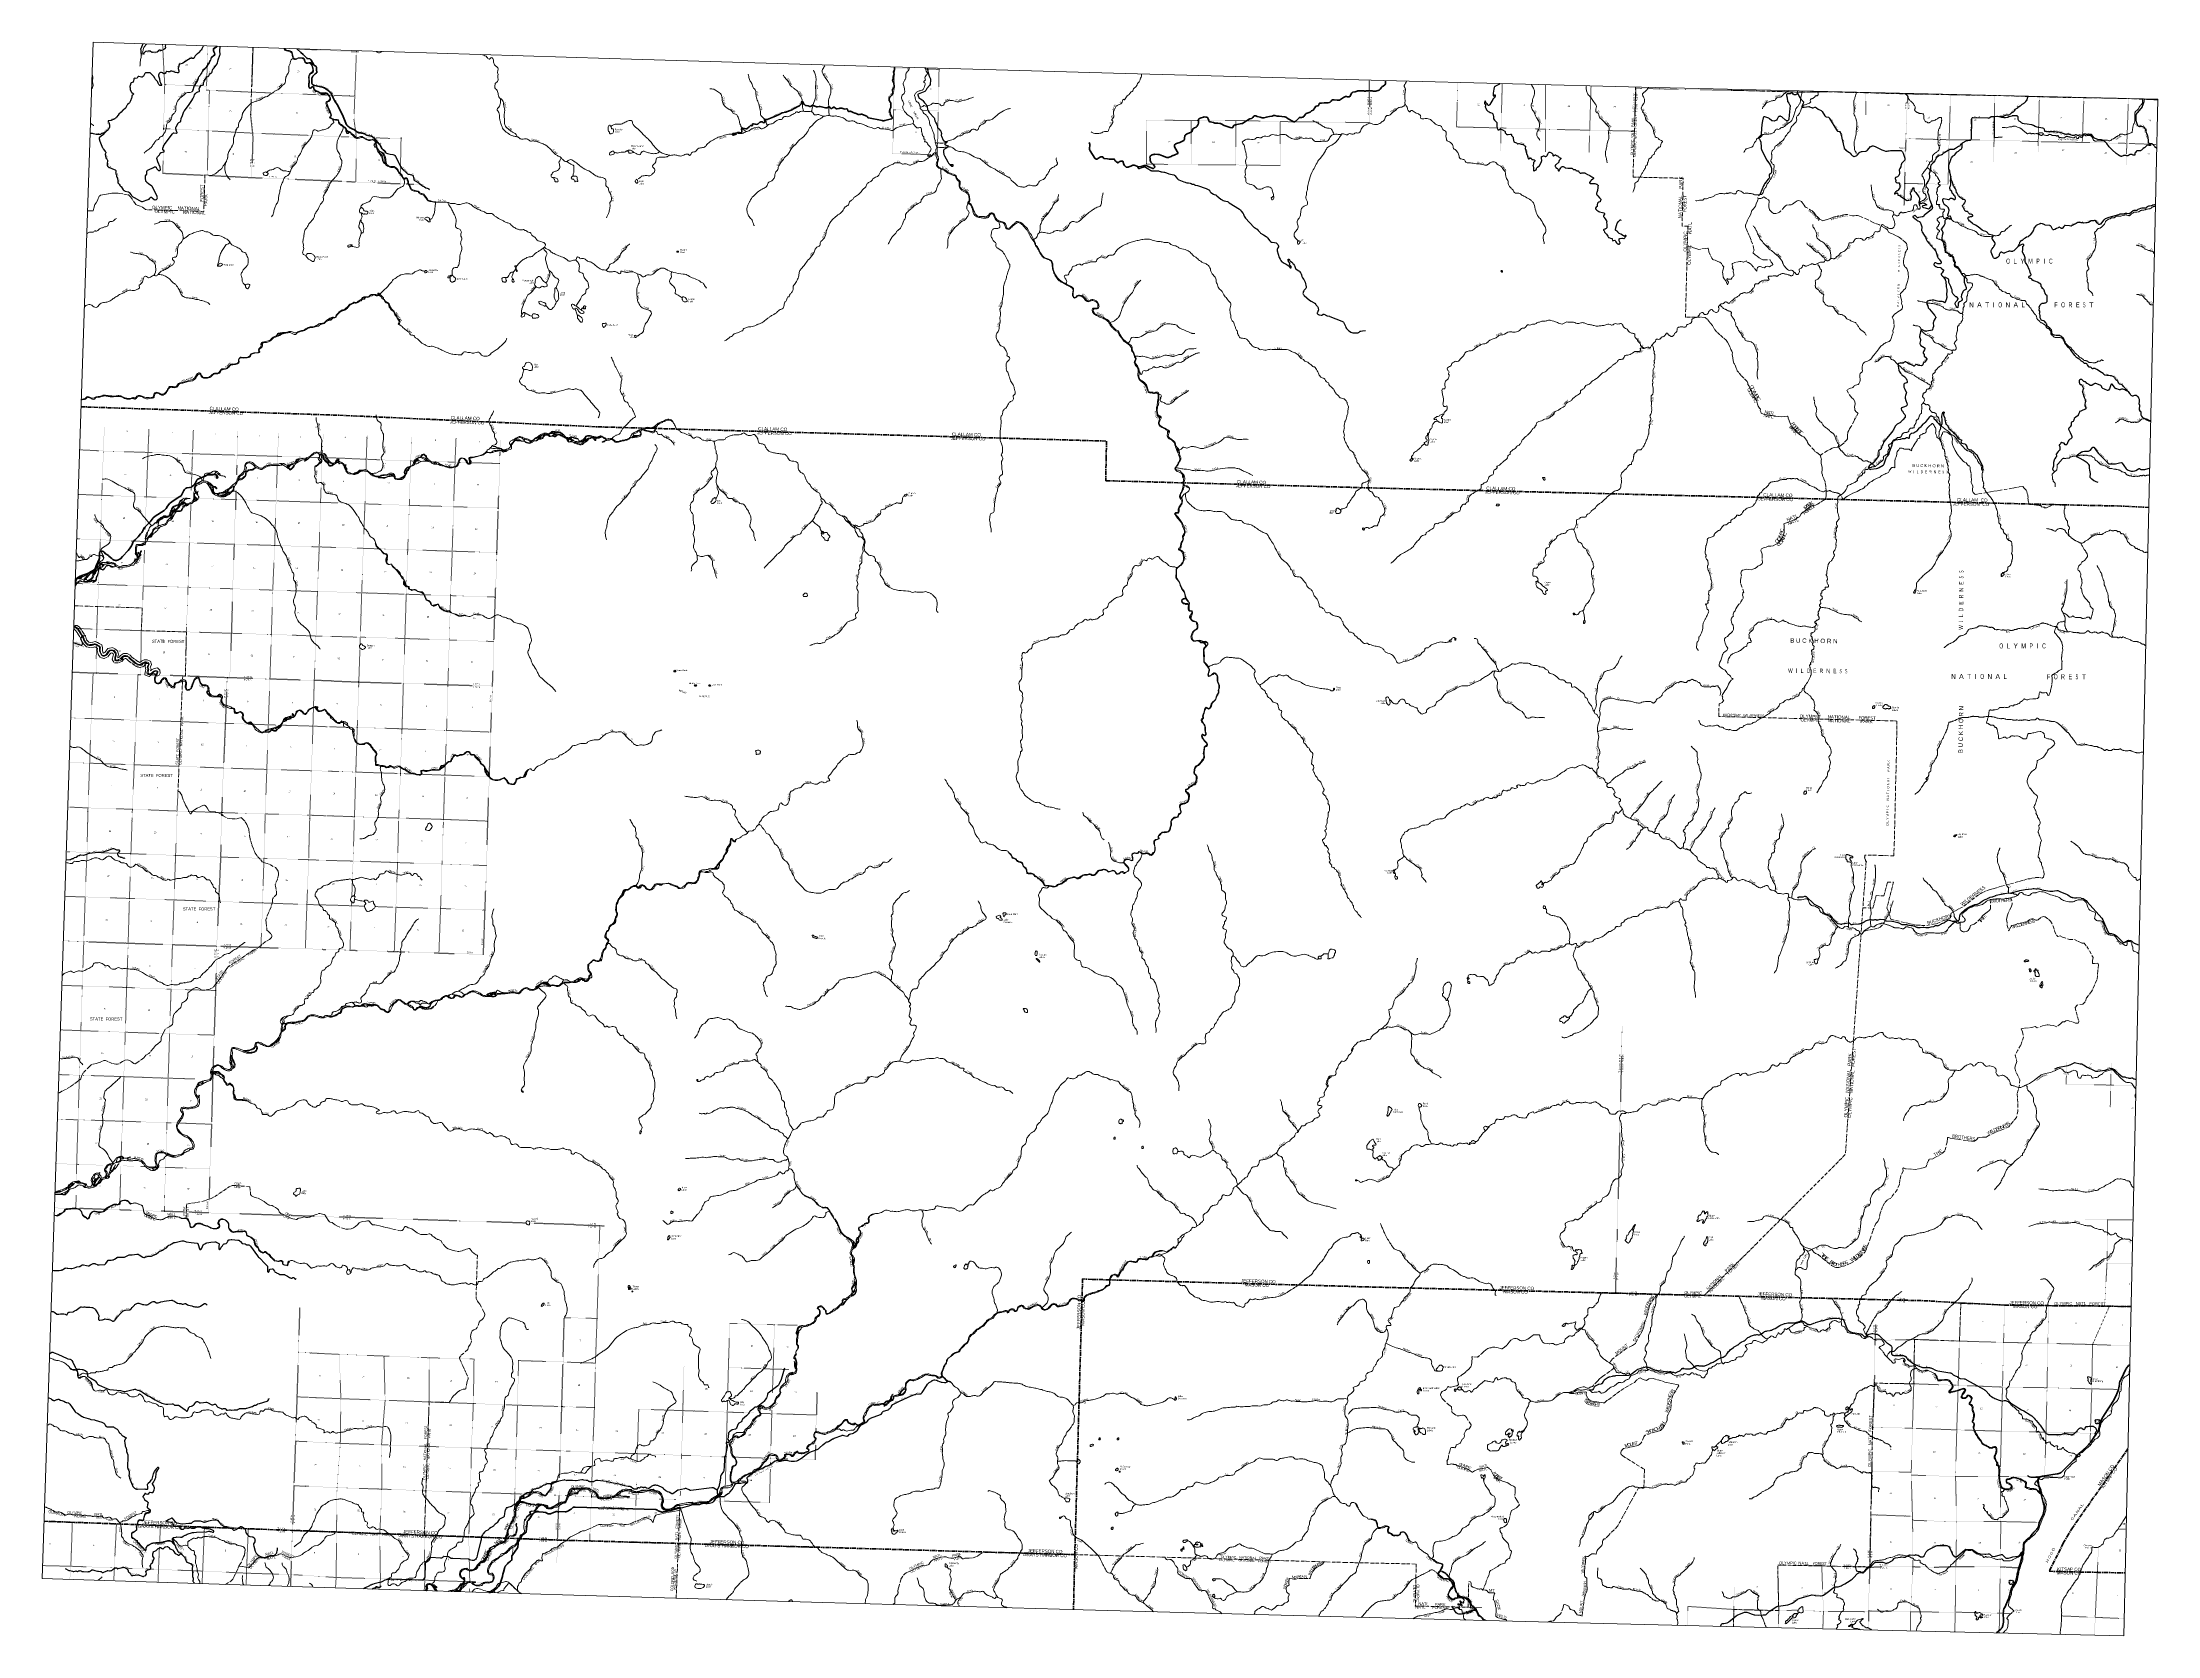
# Model space of a CAD drawing. Header units: feet. Extents: x -745759 to -493183, y 5472 to 195788.
import ezdxf
from ezdxf.enums import TextEntityAlignment as Align

# ---------------------------------------------------------------- set-up
doc = ezdxf.new("R2010")
doc.units = ezdxf.units.FT
doc.header["$LTSCALE"] = 80
doc.header["$PDMODE"] = 32
doc.header["$PDSIZE"] = 40
for name, pattern in [('DOT_DASHED', [7.7, 5, -1.2, 0.3, -1.2]), ('DOTTED', [1.5, 0.3, -1.2]), ('LONG_DASH_SHORT_DASH', [9.9, 6, -1.2, 1.5, -1.2])]:
    doc.linetypes.add(name, pattern=pattern)
for name, color, linetype, lineweight in [('11', 7, 'LONG_DASH_SHORT_DASH', 60), ('16', 7, 'Continuous', 25), ('20', 7, 'Continuous', 70), ('26', 7, 'Continuous', 40), ('29', 7, 'Continuous', 25), ('31', 7, 'Continuous', 13), ('39', 7, 'Continuous', 13), ('4', 7, 'Continuous', 13), ('42', 7, 'Continuous', 25), ('44', 7, 'DOT_DASHED', 13), ('57', 7, 'Continuous', 13), ('6', 7, 'DOTTED', 25), ('7', 7, 'DOTTED', 13)]:
    doc.layers.add(name, color=color, linetype=linetype, lineweight=lineweight)
for name, color, linetype in [('12', 7, 'Continuous'), ('27', 7, 'Continuous'), ('30', 7, 'Continuous'), ('41', 7, 'Continuous'), ('55', 7, 'Continuous')]:
    doc.layers.add(name, color=color, linetype=linetype)

msp = doc.modelspace()

# ---------------------------------------------------------------- hatches: boundary and pattern name
at = {"layer": '42'}
for points in [[(-670133.82, 120604.35), (-670363.48, 120604.35), (-670246.26, 120781.44)], [(-667666.77, 118886.57), (-667896.43, 118886.57), (-667779.21, 119063.66)], [(-665958.82, 118886.57), (-666188.48, 118886.57), (-666071.26, 119063.66)]]:
    msp.add_hatch(color=256, dxfattribs=at).paths.add_polyline_path(points)

# ---------------------------------------------------------------- linework, layer by layer
at = {"layer": '11'}
for p, q in [((-741137.7, 152251.45), (-710267.87, 151241.03)), ((-710267.87, 151241.03), (-679409.24, 149857.95)), ((-679409.24, 149857.95), (-648534.38, 148993.7)), ((-617789.86, 143395.52), (-586907.74, 142560.9)), ((-586907.74, 142560.93), (-556015.42, 141800.08)), ((-620413.98, 48033.7), (-589400.86, 47188.92)), ((-589393.89, 47177.42), (-558386.42, 46393.64)), ((-496731.86, 27782.71), (-502562.5, 19532.2)), ((-745533.47, 19146.07), (-714484.61, 18001.32)), ((-714484.61, 18001.32), (-683434.86, 16871.65)), ((-683434.86, 16871.65), (-652376.61, 16017.73)), ((-622486.49, 15154.26), (-652376.61, 16017.73))]:
    msp.add_line(p, q, dxfattribs=at)
for points in [[(-648534.38, 148993.7), (-618695.88, 148157.83), (-618733.81, 146182.2)], [(-618733.81, 146182.2), (-618786.89, 143416.67), (-617789.86, 143395.53)], [(-525139.88, 141032.44), (-530586.6, 141165.97), (-537205.87, 141340.89), (-540505.63, 141424.02), (-550405.19, 141665.38), (-556015.42, 141800.08)], [(-494256.43, 140240.87), (-497529.8, 140399.67), (-500822.87, 140464.02), (-504171.89, 140541.5), (-507464.61, 140623.9), (-510757.52, 140696.27), (-514064.29, 140778.94), (-517931.33, 140852.5), (-520678.25, 140922.22), (-523964.95, 141004.5), (-525139.88, 141032.44)], [(-620413.98, 48033.7), (-621557.22, 48079.3), (-622481.83, 15174.27), (-622639.79, 8580.84)], [(-527371.03, 45636.39), (-547286.55, 46115.8), (-552701.1, 46244.52), (-557898.05, 46385.8), (-558386.42, 46393.64)], [(-496357.83, 44774.95), (-499517.19, 44845.87), (-506188.8, 44891.89), (-511468.4, 44969.53), (-516617.69, 45198.15), (-520641.88, 45472.68), (-527371.03, 45636.39)], [(-504449.95, 16515.6), (-503992.81, 17314.14), (-503434.61, 18235.36), (-502927.55, 19003.09), (-502562.5, 19532.2)], [(-504449.95, 16515.6), (-506142.38, 13167.55), (-502431.22, 13078.79), (-500403.71, 13036.15), (-497058.05, 12964.62)]]:
    msp.add_lwpolyline(points, dxfattribs=at)
at = {"layer": '16'}
for p, q in [((-500629.7, 31219.37), (-500578.39, 31278.13)), ((-500386.63, 31284.1), (-500386.91, 31283.9)), ((-500194.54, 31278.22), (-500143.15, 31219.37)), ((-510906.21, 12044.88), (-510854.9, 12103.64)), ((-510663.14, 12109.61), (-510663.42, 12109.41)), ((-510471.05, 12103.73), (-510419.66, 12044.88))]:
    msp.add_line(p, q, dxfattribs=at)
for centre, radius, start, end in [((-500483.49, 30953.84), 151.42, 159.09177, 283.81923), ((-500822.68, 31108.74), 222.05, 332.97043, 29.75871), ((-500487.31, 31435.79), 182.07, 239.97227, 303.45418), ((-500285.53, 31435.29), 181.52, 236.33975, 300.08743), ((-500285.54, 31435.79), 182.07, 236.54582, 236.59441), ((-500289.37, 30953.84), 151.42, 256.18077, 20.90823), ((-499950.18, 31108.74), 222.05, 150.24129, 207.02957), ((-510760, 11779.35), 151.42, 159.09177, 283.81923), ((-511099.19, 11934.25), 222.05, 332.97043, 29.75871), ((-510763.82, 12261.3), 182.07, 239.97227, 303.45418), ((-510562.04, 12260.8), 181.52, 236.33975, 300.08743), ((-510562.05, 12261.3), 182.07, 236.54582, 236.59441), ((-510565.88, 11779.35), 151.42, 256.18077, 20.90823), ((-510226.69, 11934.25), 222.05, 150.24129, 207.02957)]:
    msp.add_arc(centre, radius, start, end, dxfattribs=at)
for centre, major_axis, start_param, end_param in [((-500428.15, 30755.02), (-19.56, 51.67), 4.958777693, 6.283185307), ((-500344.7, 30755.02), (19.56, 51.67), 0, 1.326375425), ((-510704.66, 11580.53), (-19.56, 51.67), 4.958777693, 6.283185307), ((-510621.21, 11580.53), (19.56, 51.67), 0, 1.326375425)]:
    msp.add_ellipse(centre, major_axis=major_axis, ratio=0.929097, start_param=start_param, end_param=end_param, dxfattribs=at)
at = {"layer": '20'}
for points in [[(-507452.86, 24216.24), (-507442.74, 24241.31), (-507427.31, 24266.24), (-507422, 24274.82), (-507397.82, 24306.05), (-507370.51, 24334.58), (-507340.37, 24360.1), (-507340.24, 24360.2), (-507273.56, 24405.08), (-507195.98, 24446.69), (-507114.46, 24479.97), (-507029.92, 24504.54), (-506943.27, 24520.14), (-505177.83, 24791.51), (-505104.07, 24804.62), (-504993.92, 24837.32), (-504867.16, 24888.67), (-504771.46, 24939.68), (-504746.41, 24953.02), (-504721.46, 24971.85), (-504626.97, 25043.11), (-504558.5, 25104.46), (-503260.91, 26379.72), (-503160.45, 26488.37), (-503071.9, 26606.91), (-502996.23, 26734.07), (-502983.99, 26758.47), (-502971.4, 26783.56), (-502957.38, 26808.47), (-502771.79, 27067.95), (-502763.88, 27076.41), (-502666.65, 27169.11), (-502560.27, 27251.15), (-502288.48, 27486.51), (-501460.91, 28279.67), (-501372.2, 28369.87), (-501222.43, 28548.98), (-500965.72, 28900.72), (-500772.67, 29206.73), (-500727.45, 29276.91), (-500525, 29550.19), (-500472.93, 29625.84), (-500413.24, 29695.63), (-500388.56, 29720.57), (-500337.56, 29798.18), (-500294.96, 29880.69), (-500261.21, 29967.2), (-500244.27, 30024.86), (-500037.2, 30853.41), (-500029.78, 30887.12), (-499938.31, 31176.37), (-499817.1, 31454.46), (-499795.37, 31497.06), (-499747.95, 31580.97), (-499177.43, 32464.57), (-498793.13, 33050.85), (-498399.12, 33701.14), (-498208.83, 34062.33), (-498195.43, 34091.68), (-497986.95, 34560.83), (-497881.52, 34855.68), (-497809.07, 35153.44), (-497801.53, 35191.09), (-497799.06, 35203.44), (-497783.57, 35281.01), (-497755.32, 35509.09), (-497752.23, 35534.05), (-497748.11, 35559.09), (-497731.02, 35663.05), (-497690.26, 35817.48), (-497633.58, 35966.81), (-497561.6, 36109.39), (-497000.39, 37290.01), (-496976.68, 37333.63), (-496913.03, 37445.05), (-496838.09, 37549.2), (-496752.66, 37644.95), (-496657.7, 37731.24), (-496510.5, 37839.23)], [(-509312.38, 15275.14), (-509243.62, 15706.6), (-509222.49, 16229.7), (-509218.48, 16312.62), (-509205.82, 16394.67), (-509184.66, 16474.94), (-509155.22, 16552.56), (-509117.82, 16626.68), (-509072.89, 16696.48), (-509020.9, 16761.21), (-508962.44, 16820.14), (-508902.98, 16869.06), (-508534.53, 17157.94), (-508439.51, 17241.24), (-508353.72, 17334.02), (-508278.1, 17435.25), (-508275.76, 17438.76), (-508127.72, 17636.05), (-508060.67, 17732.57), (-507969.45, 17843.75), (-507889.79, 17924.17), (-507854.46, 17957.36), (-507623.72, 18190.17), (-507558.36, 18267.37), (-507501.44, 18350.97), (-507453.56, 18440.07), (-507415.26, 18533.68), (-507389.86, 18618.78), (-507371.73, 18704.25), (-507360.16, 18765.5), (-507318.4, 18954.12), (-507257.16, 19137.34), (-507177.09, 19313.15), (-507170.33, 19326.02), (-506871.16, 19947.39), (-506804.06, 20144.12), (-506757.89, 20346.78), (-506733.15, 20553.15), (-506730.13, 20760.99), (-506740.83, 20905.05), (-506755.99, 21003.8), (-506804.79, 21213.22), (-507090.85, 22321.75), (-507175.46, 22649.64), (-507488.81, 23863.94), (-507488.92, 23864.52), (-507497.89, 23928.17), (-507500.15, 23992.41), (-507495.68, 24056.53), (-507484.54, 24119.83), (-507466.84, 24181.63), (-507452.86, 24216.24)], [(-512426.27, 5811.57), (-512138.95, 6049.02), (-512007.33, 6165.84), (-511888.65, 6295.76), (-511839.63, 6359.65), (-511820.4, 6384.71), (-511804.39, 6409.65), (-511770.69, 6462.16), (-511729.31, 6544.45), (-511713.75, 6582.27), (-511676.13, 6692.51), (-511628.68, 6882.01), (-511601.31, 7075.43), (-511594.3, 7270.65), (-511615.19, 8152.74), (-511614.52, 8180.08), (-511604.85, 8343.67), (-511578.13, 8505.35), (-511534.65, 8663.35), (-511474.9, 8815.94), (-511454.16, 8859.86), (-511001.22, 9881.06), (-510972.4, 9952.56), (-510886.22, 10215.93), (-510746.12, 10808.15), (-510725.69, 10898.62), (-510673.57, 11065.81), (-510604.26, 11226.63), (-510518.52, 11379.32), (-510207.53, 11855.96), (-510194.78, 11877.99), (-510151.87, 11949.63), (-510116.7, 12025.36), (-510112.33, 12036.45), (-510062.18, 12176.83), (-510026.97, 12321.67), (-510011.93, 12420.46), (-509949.22, 12841.3), (-509900.75, 13078.29), (-509842.3, 13269.06), (-509827.29, 13307.62), (-509664.51, 13807.75), (-509594.7, 14055.1), (-509333.61, 15141.95), (-509312.38, 15275.14)]]:
    msp.add_lwpolyline(points, dxfattribs=at)
at = {"layer": '26'}
for points in [[(-715380.86, 194998.03), (-714897.4, 194563.66), (-714630.74, 194330.06), (-714226.17, 193916.69), (-714193.15, 193887.78), (-714157.6, 193868.64), (-714073.47, 193846.49), (-713831.85, 193796.65), (-713790.78, 193782.48), (-713757.76, 193765.96), (-713728.87, 193747.38), (-713696.89, 193713.32), (-713641.37, 193639.87), (-713482.36, 193371.09), (-713358.49, 193108.36), (-713341.46, 193076.87), (-713322.77, 193053.9), (-713296.06, 193030.41), (-713294, 193029.38), (-713267.69, 193015.44), (-713114.72, 192947.02), (-713089.72, 192932.34), (-713071.15, 192913.75), (-713048.97, 192872.98), (-713041.23, 192851.81), (-713035.72, 192829.79), (-713033.3, 192503.05), (-713027.8, 192453.33), (-712988.08, 192255.63), (-712982.41, 192197.3), (-712983.95, 192184.4), (-712990.14, 192162.72), (-712997.37, 192148.27), (-713009.23, 192133.3), (-713047.16, 192102.19), (-713164.51, 192030.58), (-713190.64, 192011.59), (-713418.15, 191800.43), (-713472.99, 191737.39), (-713512.2, 191675.45), (-713549.34, 191592.86), (-713562.75, 191556.72), (-713573.97, 191496.45), (-713592.8, 191063.47), (-713589.57, 190984.8), (-713564.81, 190869.18), (-713546.24, 190807.23), (-713532.83, 190779.36), (-713511.47, 190752.58), (-713468.86, 190713.29), (-713432.87, 190689.8), (-713363.62, 190653.41), (-713255.96, 190618.11), (-712170.67, 190382.87), (-712112.14, 190363.32), (-712056.43, 190338.54), (-711907.13, 190248.17), (-711631.48, 190046.57), (-711569.45, 189991.67), (-711482.79, 189913.2), (-711439.46, 189867.78), (-711340.41, 189764.54), (-711288.82, 189696.41), (-711236.35, 189599.52), (-711075.83, 189246), (-710816.43, 188766.61), (-710569.56, 188340), (-709923.67, 187121.43), (-709524.95, 186115.72), (-709482.27, 186016.08), (-709455.45, 185960.33), (-709412.56, 185902.74), (-709356.4, 185842.64), (-709285.62, 185774.02), (-709177.93, 185681.07)], [(-647435.93, 187010.05), (-647330.27, 186960.35), (-647303.44, 186943.84), (-647281.01, 186921.08), (-647247.58, 186876.14), (-647198.8, 186788.59), (-647177.58, 186770.4), (-647130.93, 186755.12), (-645487.12, 186437.52), (-645397.9, 186424.57), (-645340.36, 186422.81), (-645263.78, 186422.51), (-645173, 186433.93), (-644367.82, 186633.24), (-644325.97, 186651.68), (-644308.43, 186664.07), (-644292.43, 186680.07), (-644276.45, 186702.26), (-644272.32, 186713.62), (-644269.43, 186728.24), (-644269.23, 186740.46), (-644274.38, 186755.95), (-644292.43, 186793.63), (-644333.38, 186868.47), (-644443.06, 187080.62), (-644469.06, 187163.18), (-644560.68, 187570.97), (-644565.68, 187614.43), (-644569.97, 187765.05), (-644565.84, 187793.96), (-644560.19, 187807.85), (-644544.17, 187835.25), (-644479.6, 187921.32), (-644465.76, 187942.61), (-644457.51, 187962.23), (-644446.16, 188008.68), (-644438.52, 188077.82), (-644440.41, 188420.54), (-644446.68, 188463.41), (-644462.15, 188515.03), (-644486.91, 188578), (-644497.23, 188603.81), (-644509.19, 188627.38), (-644623.61, 188781.89), (-644640.76, 188815.18), (-644649.4, 188840.73), (-644653.53, 188870.67), (-644656.67, 188938.43), (-644655.07, 189064.23), (-644653, 189087.98), (-644647.66, 189103.57), (-644631.34, 189127.21), (-644551.15, 189222.3), (-644472.74, 189309.02), (-644341.03, 189466.99), (-644258.15, 189581.56), (-644221.01, 189643.5), (-644206.79, 189689.32), (-644204.5, 189688.92), (-644202.66, 189713.06), (-644201.63, 189731.64), (-644202.63, 189770.92), (-644238.77, 190103.28), (-644239.8, 190133.22), (-644238.14, 190148.51), (-644228.45, 190175.54), (-644219.17, 190188.96), (-644163.7, 190256.03), (-644059.77, 190387.69), (-644049.97, 190403.69), (-644041.83, 190425.2), (-644038.1, 190452.72), (-644038.1, 190489.89), (-644041.74, 190542.12), (-644092.26, 190848.63), (-644097.42, 190872.37), (-644103.93, 190891.96), (-644207.69, 191169.98), (-644232.56, 191272.91), (-644234.62, 191301.82), (-644231.11, 191323.6), (-644218.12, 191354.47), (-644183.1, 191417.49), (-644174.78, 191439.12), (-644172.72, 191456.67), (-644148.87, 191640.63), (-644079.44, 191917.57), (-644064.9, 191989.86), (-644062.83, 192009.47), (-644063.35, 192028.16), (-644071.09, 192069.35), (-644112.55, 192204.41), (-644114.93, 192242.26), (-644110.8, 192272.2), (-644090.17, 192328.99), (-644016.8, 192488.95), (-644007.63, 192522.02), (-643998.34, 192619.64), (-643996.28, 192675.84), (-644001.44, 192723.32), (-644020.32, 192832.72)], [(-594213.07, 187597.84), (-594038.77, 187696.11), (-593978.55, 187739.52), (-593935.6, 187789.02), (-593817.87, 187966.38), (-593684.97, 188145.7), (-593656, 188167.9), (-593629.18, 188176.16), (-593478.94, 188217.67), (-593402.2, 188252.55), (-593371.25, 188273.2), (-593359.6, 188290.46), (-593297.01, 188478.14), (-593280.45, 188500.32), (-593257.76, 188518.9), (-593230.93, 188531.29), (-593192.29, 188535.26), (-593011.06, 188527.3), (-592687.57, 188553.03), (-592310.54, 188550.76), (-592270.39, 188557.1), (-592220.87, 188569.49), (-592070.24, 188608.72), (-592022.78, 188627.3), (-591990.85, 188645.24), (-591872.53, 188748.34), (-591789.61, 188858.55), (-591767.94, 188880.23), (-591748.74, 188895.67), (-591690.56, 188916.36), (-591617.31, 188931.84), (-591549.22, 188933.91), (-591503.61, 188930.02), (-591162.35, 188882.5), (-590961.13, 188859.58), (-590915.74, 188859.58), (-590874.35, 188871.04), (-590738.5, 188955.4), (-590414.72, 189174.89), (-590221.39, 189275.62), (-590175.99, 189294.2), (-590126.21, 189302.68), (-590048.06, 189302.46), (-589903.2, 189277.21), (-589761.24, 189271.49), (-589716.88, 189272.53), (-589689.34, 189280.29), (-589667.36, 189293.17), (-589643.62, 189316.92), (-589561.26, 189435.55), (-589449.5, 189708.41), (-589419.74, 189747.41), (-589376.41, 189778.38), (-589335.14, 189801.09), (-589270.35, 189821.63), (-589002.27, 189879.45), (-588770.06, 189950.56), (-588684.12, 189975.56), (-588628.41, 189983.82), (-588339.54, 189980.85), (-588008.25, 189998.25), (-587984.1, 189996.72), (-587961.91, 189990.02), (-587908.26, 189956.98), (-587882.99, 189945.11), (-587852.84, 189940.67), (-587825.21, 189943.04), (-587786.52, 189952.85), (-587671.71, 189991.25), (-587644.66, 189997.76), (-587613.71, 189998.79), (-587501.97, 190001.83), (-587240.09, 189993.25), (-587001.93, 189999.57), (-586977.65, 189996.21), (-586953.92, 189988.98), (-586890.98, 189952.85), (-586877.06, 189947.17), (-586856.59, 189942.33), (-586825.47, 189938.91), (-586570.64, 189949.23), (-586533.49, 189955.96), (-586150.3, 190080.65), (-586106.88, 190104.6), (-586076.96, 190130.41), (-586017.22, 190203.45), (-585879.63, 190402.8), (-585854.11, 190435.99), (-585835.53, 190453.54), (-585803.55, 190475.22), (-585780.04, 190488.35), (-585652.92, 190562.95)], [(-585396.67, 191224.1), (-585378.51, 190853.31), (-585381.06, 190827.79), (-585385.18, 190814.37), (-585409.3, 190761.33), (-585428.52, 190729.71), (-585440.9, 190714.23), (-585461.59, 190694.16), (-585652.92, 190563.21)], [(-655476.83, 188148.64), (-655970.07, 187871.34), (-656268.85, 187707.37), (-656362.92, 187663.93), (-656885, 187476.03), (-656963.05, 187451.72), (-657016.15, 187436.97), (-657384.38, 187370.72), (-657437.63, 187356.75), (-657480.46, 187342.5), (-657541.21, 187317.04), (-657586.6, 187288.13), (-657691.51, 187217.08), (-657855.9, 187115.73), (-657959.74, 187064.95), (-658206.64, 186956.61), (-659225.22, 186570.46), (-659266.34, 186561.33), (-659324.13, 186567.05), (-659500.49, 186608.06), (-659526.35, 186600.56), (-659536.67, 186586.11), (-659539.69, 186574.83), (-659511.88, 186483.35), (-659476.04, 186315.03), (-659472.69, 186266.06), (-659476.82, 186237.15), (-659483.53, 186224.25), (-659498.93, 186212.81), (-659633.01, 186176.06), (-659652.74, 186175.73), (-659665.13, 186178.83), (-659691.43, 186189.66), (-659822.99, 186271.75), (-659844.65, 186282.07), (-659860.13, 186287.23), (-659887.99, 186289.3), (-659913.78, 186286.2), (-659983.94, 186269.68), (-660030.37, 186257.29), (-660054.11, 186250.06), (-660072.98, 186238.22), (-660238.28, 186074.05), (-660277.85, 186042.06), (-660310.5, 186022.43), (-660356.93, 186004.88), (-660400.27, 185994.55), (-660458.76, 185988.42), (-660612.3, 185991.97), (-660660.17, 185997.83), (-660864.56, 186053.4), (-660894.54, 186056.51), (-660916.14, 186054.44), (-660932.65, 186047.21), (-660945.03, 186037.92), (-660953.95, 186021.8), (-660969.42, 185895.19), (-660974.96, 185869.63), (-660988.37, 185848.99), (-661006.94, 185833.5), (-661017.26, 185829.37), (-661031.7, 185828.29), (-661136.22, 185841.17), (-661168.93, 185840.73), (-661199.89, 185832.47), (-661227.74, 185821.11), (-661254.23, 185801.98), (-661378.31, 185686.32), (-661630.23, 185465.2), (-661655.42, 185448.93), (-661678.12, 185439.63), (-661703.91, 185434.47), (-661733.86, 185435.71), (-661926.45, 185473.12), (-662152.61, 185537.63), (-662179.05, 185539.27), (-662196.59, 185537.21), (-662217.23, 185527.91), (-662235.98, 185511.63), (-662253.34, 185483.52), (-662280.17, 185416.41), (-662285.66, 185387.94), (-662284.29, 185355.5), (-662252.31, 185201.55), (-662247.37, 185084.46), (-662249.73, 185066.94), (-662256.95, 185047.33), (-662267.27, 185031.84), (-662287.43, 185018.99), (-662411.72, 184985.38), (-662443.72, 184980.83), (-662487.04, 184983.32), (-662544.97, 184994.1)], [(-651950.88, 188038.25), (-651969.09, 188001.5), (-651975.79, 187992.2), (-651984.25, 187986.13), (-651993.85, 187981.88), (-652011.39, 187977.75), (-652174.41, 187951.43), (-652188.86, 187950.39), (-652206.99, 187951.75), (-652239.42, 187955.56), (-652884.28, 188115.57), (-652908.01, 188120.74), (-652936.47, 188122.46), (-652962.69, 188122.8), (-652995.71, 188119.7), (-653230.96, 188078.41), (-653280.55, 188075.19), (-653310.4, 188078.41), (-653336.2, 188084.6), (-653604.32, 188184.65), (-653632.84, 188199.72), (-653719.1, 188266.36), (-653749.43, 188282.31), (-653768, 188284.38), (-653787.35, 188278.26), (-653926.8, 188191.25), (-653966.1, 188171.85), (-654065.15, 188130.55), (-654081.66, 188125.39), (-654100.02, 188123.29), (-654114.67, 188125.39), (-654132.22, 188129.52), (-654308.13, 188191.98), (-654343.99, 188200.38), (-654573.81, 188227.6), (-654611.25, 188235.74), (-654641.91, 188253.41), (-654754.37, 188339.1), (-654779.21, 188365.24), (-654978.06, 188697.2), (-654990.13, 188714.37), (-655008.7, 188728.83), (-655035.53, 188739.15), (-655051.01, 188741.21), (-655067.67, 188739.92), (-655075.77, 188732.96), (-655084.02, 188717.47), (-655107.27, 188615.97), (-655131.49, 188460.4), (-655144.67, 188423.39), (-655155.22, 188401.55), (-655173.79, 188378.84), (-655293.99, 188258.57), (-655318.76, 188237.92), (-655351.88, 188215.19), (-655476.83, 188148.64)], [(-649750.62, 187827.88), (-650002.07, 187817.17), (-650028.58, 187818.97), (-650042.82, 187821.3), (-650058.81, 187825.95), (-650291.22, 187902.6), (-650302.05, 187905.18), (-650314.6, 187907.26), (-650343.84, 187908.28), (-650549.16, 187902.08), (-650607.33, 187894.92), (-650870.54, 187843.76), (-650919.33, 187840.74), (-650945.86, 187843.76), (-650974.75, 187853.05), (-651001.57, 187865.44), (-651027.13, 187881.93), (-651220.64, 188036.31), (-651240.17, 188049.98), (-651251, 188054.62), (-651261.83, 188057.21), (-651275.76, 188057.21), (-651289.17, 188054.62), (-651303.1, 188049.98), (-651317.31, 188040.91), (-651420.72, 187923), (-651450.1, 187901.29), (-651480.56, 187886.87), (-651532.15, 187870.35), (-651562.84, 187864.94), (-651574.19, 187864.94), (-651588.09, 187868.68), (-651605.14, 187875.26), (-651619.85, 187884.81), (-651706.64, 187960.57), (-651809.41, 188102.92), (-651823.46, 188116.93), (-651831.35, 188122.29), (-651842.43, 188126.66), (-651865.13, 188127.7), (-651885.76, 188124.6), (-651896.86, 188117.64), (-651904.29, 188111.02), (-651950.88, 188038.25)], [(-649013.81, 187426.5), (-649181.63, 187516.08), (-649216.13, 187531.46), (-649241.93, 187539.72), (-649270.81, 187545.91), (-649283.97, 187548.24), (-649293.78, 187548.75), (-649301.78, 187547.52), (-649411.13, 187528.36), (-649441.42, 187529.06), (-649457.82, 187532.23), (-649476.13, 187540.75), (-649542.16, 187581.01), (-649550.16, 187586.43), (-649558.42, 187594.18), (-649568.4, 187607.06), (-649575.96, 187623.6), (-649581.37, 187641.92), (-649611.55, 187787.75), (-649616.46, 187799.88), (-649623.16, 187807.62), (-649632.96, 187814.85), (-649643.8, 187820.01), (-649654.63, 187823.11), (-649675.78, 187826.72), (-649719.78, 187828.87), (-649750.62, 187827.88)], [(-647435.93, 187010.05), (-647889.75, 187185.17), (-647917.43, 187194.14), (-647942.19, 187198.27), (-647958.44, 187199.03), (-647974.17, 187198.27), (-647987.33, 187196.45), (-648000.48, 187192.16), (-648099.02, 187150.78), (-648117.59, 187144.58), (-648130.48, 187142), (-648150.86, 187142.25), (-648173.3, 187144.58), (-648313.1, 187167.81), (-648330.39, 187173.74), (-648345.66, 187179.2), (-648572.86, 187280.04), (-648700.26, 187328.08), (-648744.66, 187341.08), (-648924.15, 187385.9), (-648958.94, 187397.21), (-649013.81, 187426.5)], [(-607888.91, 185785.41), (-607791.39, 185911.49), (-607777.78, 185935.44), (-607769.52, 185955.05), (-607710.2, 186111.45), (-607700.9, 186150.73), (-607696.78, 186191.98), (-607719.25, 186514.66), (-607711.23, 186568.78), (-607690.59, 186622.47), (-607657.58, 186659.63), (-607620.44, 186690.6), (-607587.42, 186705.05), (-607375.77, 186781.95), (-607115.02, 186862.21), (-607013.78, 186870.23), (-606842.51, 186861.97), (-606782.67, 186855.78), (-606702.2, 186845.45), (-606674.34, 186829.97), (-606650.61, 186802.1), (-606589.51, 186713.78), (-606564.98, 186660.66), (-606495.73, 186436.2), (-606463.87, 186375.73), (-606420.53, 186332.37), (-606368.95, 186299.34), (-606295.4, 186272.19), (-605950.37, 186216.47), (-605893.32, 186195.07), (-605831.42, 186162.03), (-605767.28, 186141.84), (-605689.04, 186126.93), (-605417.23, 186116.24), (-605162.86, 186104.22), (-605067.11, 186092.65), (-605033.89, 186082.54), (-605006.04, 186067.06), (-604916.59, 186009), (-604710.71, 185891.23), (-604641.84, 185859.55), (-603926.94, 185623.32), (-603740.92, 185576.85), (-603693.68, 185573.59), (-603670.98, 185577.72), (-603637.96, 185592.17), (-603620.88, 185609.25), (-603552.34, 185732.15), (-603487.69, 185859.21), (-603477.02, 185870.91), (-603462.57, 185883.29), (-603433.68, 185891.55), (-603326.44, 185918.52), (-602528.91, 186072.01), (-602501.01, 186079.45), (-602459.74, 186098.03), (-602294.98, 186195.54), (-602097.44, 186316.23), (-601844.27, 186473.45), (-601672.53, 186604.91), (-601598.24, 186642.08), (-601525.58, 186660.81), (-601365.18, 186693.9), (-601327.93, 186714.34), (-601296.98, 186743.25), (-601236.07, 186818.85), (-601089.66, 186979.56), (-601059.68, 186999.27), (-601020.48, 187009.59), (-600977.14, 187011.66), (-600937.52, 187006.87), (-600876.03, 186993.08), (-600720.06, 186935.15), (-600356.4, 186832.4), (-600098.65, 186759.36), (-600041.37, 186750.48), (-599987.72, 186750.48), (-599938.19, 186754.61), (-599890.76, 186764.65), (-599601.68, 186848.03), (-599418.2, 186890.88), (-599236.32, 186920.82), (-598906.19, 186964.5), (-598839.4, 186986.89), (-598750.68, 187032.31), (-598715.6, 187042.63), (-598678.46, 187042.63), (-598603.34, 187037.33), (-598333.86, 186972.43), (-598276.96, 186966.07), (-598063.53, 186945.81)], [(-598063.53, 186945.81), (-597432.62, 186885.91), (-597377.44, 186872.29), (-597321.73, 186853.71), (-597266.02, 186826.87), (-597215.74, 186796.05), (-597013.13, 186640.04), (-596406.86, 186309.32), (-596364.29, 186292.11), (-596318.89, 186290.05), (-596287.94, 186292.11), (-596241.61, 186305.92), (-596098.1, 186376.76), (-596032.19, 186420.16), (-595976.36, 186471.74), (-595700.1, 186770.58), (-595676.13, 186792.8), (-595648.27, 186804.16), (-595585.71, 186815.28), (-595416.04, 186823.84), (-595304.7, 186838.23), (-595234.55, 186860.94), (-595184.02, 186888.9), (-595141.69, 186929.07), (-595042.3, 187029.58), (-594885.85, 187250.52), (-594863.13, 187269.75), (-594844.55, 187280.07), (-594748.65, 187314.65), (-594387.15, 187454.19), (-594331.78, 187489.64), (-594213.07, 187597.84)], [(-709177.93, 185681.07), (-709068.55, 185598), (-709002.52, 185558.77), (-708932.82, 185524.05), (-708688.18, 185426.88), (-708565.58, 185372.43), (-708497.7, 185337.62), (-708465.5, 185315.65), (-708439.2, 185294.48), (-708258.93, 185127.67), (-708229.24, 185104.01), (-708201.38, 185085.43), (-708065.19, 185010.07), (-708046.62, 185000.78), (-708021.65, 184992.42), (-707979.56, 184985.29), (-707720.22, 184963.9), (-707608.65, 184949.68), (-707517.74, 184930.71), (-707304.29, 184873.28), (-707240.33, 184848.55), (-707203.18, 184827.86), (-707171.2, 184802.05), (-707121.67, 184746.3), (-707106.2, 184733.91), (-707089.42, 184722.32), (-707051.52, 184708.1), (-706885.76, 184664.88), (-706481.08, 184590.44), (-706437.13, 184577.52), (-706406.18, 184561), (-706381.41, 184546.55), (-706350.46, 184519.38), (-706229.61, 184398.22), (-705524.05, 183631.59), (-705474.52, 183572), (-705421.95, 183492.91), (-705305.52, 183242.8), (-705229.49, 183097.63), (-705209.89, 183070.79), (-705186.16, 183047.05), (-705159.8, 183023.95), (-705049.45, 182949.55), (-704896.76, 182841.1), (-704856.74, 182807.76), (-704840.01, 182789.48), (-704821.44, 182760.57), (-704768.66, 182641.32), (-704734.97, 182595.79), (-704732.95, 182595.72)], [(-662544.97, 184994.1), (-662630.49, 185010.01), (-662662.96, 185010.69), (-662702.68, 185008.1), (-662810.48, 184990.62), (-663227.97, 184913.05), (-663272.75, 184900.22), (-663301.12, 184890.4), (-663323.31, 184876.47), (-663342.26, 184861.66), (-663350.13, 184848.6), (-663360.45, 184830.01), (-663364.13, 184797.72), (-663356.32, 184761.87), (-663341.62, 184734.61), (-663325.37, 184721.61), (-663307.83, 184712.32), (-663290.29, 184705.09), (-663271.84, 184704.52), (-663152.09, 184733.58), (-662869.36, 184803.85)], [(-610534.08, 182352.52), (-610192.07, 182488.16), (-610177.06, 182500.29), (-610169.84, 182514.74), (-610166.74, 182544.68), (-610166.74, 182573.58), (-610169.84, 182591.13), (-610176.09, 182606.72), (-610244.4, 182738.14), (-610564.64, 183305.74), (-610581.49, 183374.69), (-610579.43, 183436.63), (-610562.92, 183508.9), (-610539.96, 183567.33), (-610507.21, 183601.81), (-610465.94, 183634.85), (-610404.04, 183674.08), (-610354.18, 183698.49), (-609956.43, 183836.84), (-609703.54, 183923.42), (-609615.8, 183965.2), (-609529.13, 184014.75), (-609458.98, 184072.57), (-609424.93, 184112.82), (-609405.89, 184145.78), (-609387.79, 184205.74), (-609366.87, 184352.4), (-609349.59, 184634.42), (-609332.07, 184672.36), (-609307.31, 184697.14), (-609245.25, 184742.02), (-609056.36, 184844.82), (-608575.26, 185065.21), (-608542.28, 185086.85), (-608528.87, 185101.3), (-608522.17, 185111.11), (-608481.88, 185207.48), (-608405.95, 185433.07), (-608392.17, 185450.75), (-608371.53, 185465.21), (-608319.24, 185494.82), (-608171.5, 185572.73), (-608001.14, 185663.42), (-607961.94, 185691.01), (-607938.21, 185716.07), (-607888.91, 185785.41)], [(-620759.01, 183835.22), (-620713.29, 183689.27), (-620703.1, 183624.89), (-620701.45, 183564.07), (-620713.42, 183003.43), (-620709.29, 182953.88), (-620703.1, 182924.97), (-620686.6, 182887.81), (-620646.4, 182817.24), (-620102.44, 181930.66), (-620070.67, 181899.87), (-620050.04, 181885.42), (-620008.77, 181862.71), (-619960.9, 181849.51), (-619878.77, 181831.74), (-619843.7, 181829.67), (-619818.13, 181836.89), (-619763.22, 181862.71), (-619713.7, 181897.81), (-619453.12, 182086.38), (-619418.63, 182104.28), (-619387.68, 182114.6), (-619325.59, 182122.4), (-619168.58, 182117.58), (-619146.26, 182106.34), (-619129.76, 182087.76), (-619091.8, 182019.45), (-619049.02, 181934.03), (-619032.78, 181914.33), (-619003.89, 181904), (-618928.91, 181893.58), (-618567.15, 181850.84), (-618384.21, 181831.45), (-617814.2, 181833.37), (-617756.05, 181830.2), (-617739.81, 181826), (-617734.38, 181820.91), (-617731.28, 181807.49), (-617723.14, 181745.07), (-617714.78, 181707.35), (-617704.46, 181679.48), (-617699.3, 181670.19), (-617688.46, 181657.77), (-617667.32, 181640.25), (-617537.07, 181564.35), (-617513.59, 181542.18), (-617428.65, 181433.41), (-617393.92, 181387.33), (-617375.38, 181371.98), (-617357.81, 181365.65), (-617339.24, 181369.78), (-617318.75, 181385.08), (-617228.35, 181484.26), (-617215.43, 181494.69), (-617191.7, 181506.05), (-617086.14, 181552.27), (-617057.58, 181562.83), (-617026.11, 181573.67), (-616988.97, 181581.93), (-616930.35, 181591.83), (-616738.83, 181590.18)], [(-613811.08, 180975.92), (-613643.86, 180901.77), (-613255.86, 180741.71), (-613160.26, 180719.98), (-613112.81, 180715.85), (-613071.54, 180728.23), (-613044.08, 180742.84), (-612939.54, 180856.48), (-612927.1, 180889.28), (-612931.22, 180911.99), (-612941.54, 180934.7), (-612963.85, 180976.37), (-613101.74, 181138.33), (-613362.65, 181423.41), (-613412, 181490.11), (-613453.27, 181576.82), (-613480.1, 181638.77), (-613493.51, 181674.91), (-613496.64, 181704.33), (-613501.1, 181905.06)], [(-613501.1, 181905.06), (-613504.8, 182071.96), (-613497.63, 182116.76), (-613484.22, 182161.14), (-613454.3, 182215.86), (-613437.79, 182238.57), (-613396.53, 182273.67), (-613363.51, 182298.45), (-613320.18, 182325.29), (-613255.66, 182352.43), (-613208.75, 182364.52), (-613149.94, 182380), (-613014.79, 182399.62), (-612927.22, 182406.25), (-612563.93, 182404.78), (-612501.91, 182400.39), (-612421.56, 182382.07), (-612015.2, 182237.08), (-611507.64, 182032.73), (-611474.96, 182021.27), (-611433.18, 182016.63), (-611354.77, 182020.76), (-611298.54, 182028.5), (-611274.29, 182035.21), (-611224.77, 182049.69), (-610983.38, 182154.81), (-610927.12, 182183.35), (-610835.82, 182243.75), (-610805.89, 182262.33), (-610781.14, 182273.69), (-610753.28, 182281.94), (-610629.28, 182314.77), (-610585.11, 182329.43), (-610534.08, 182352.52)], [(-616738.83, 181590.18), (-616613.44, 181174.73), (-616563.89, 181078.18), (-616524.68, 181018.3), (-616480.77, 180976.61), (-616431.83, 180939.84), (-616380.24, 180913), (-616328.66, 180892.36), (-616286.12, 180885.45), (-616161.52, 180882.03), (-616091.36, 180888.23), (-616027.35, 180905.23), (-615788.44, 180996.3), (-615547.24, 181095.37), (-615494, 181110.19), (-615450.67, 181114.32), (-615394.96, 181110.19), (-615291.79, 181077.15), (-615062.74, 180975.98), (-614999.44, 180950.25)], [(-614999.44, 180950.25), (-614896.64, 180915.08), (-614859.5, 180906.83), (-614821.47, 180904.05), (-614791.4, 180904.76), (-614756.33, 180908.89), (-614569.77, 180954.33), (-614199.26, 181061.27), (-614155.87, 181069.94), (-614098.09, 181078.2), (-614048.57, 181076.13), (-614007.63, 181063.07), (-613811.08, 180975.92)], [(-724981.24, 144127.23), (-724977.36, 144002.29), (-724974.01, 143773.06), (-724963.07, 143729.94), (-724949.24, 143719.37), (-724924.48, 143711.11), (-724879.07, 143707.4), (-724856.37, 143717.3), (-724837.98, 143734.44), (-724823.35, 143777.19), (-724819.22, 143810.23), (-724819.22, 143828.81), (-724823.35, 143863.92), (-724831.19, 143899.42), (-724907.97, 144070.43), (-724918.29, 144091.08), (-724943.84, 144116.15), (-724996.71, 144138.57), (-725066.88, 144148.9), (-725141.18, 144155.09), (-725378.42, 144142.62), (-725566.06, 144135.88), (-725990.43, 144121.02), (-726052.56, 144109.43), (-726120.45, 144083.85), (-726246.49, 144024.3), (-727186.4, 143605.79), (-727227.67, 143581.01), (-727252.44, 143560.36), (-727275.14, 143535.57), (-727306.1, 143486.01), (-727353.11, 143393.06), (-727457.78, 143179.35), (-727496.99, 143109.14), (-727579.54, 142989.36), (-727647.18, 142911.93), (-727847.84, 142722.97), (-727887.05, 142689.93), (-727907.69, 142677.54), (-727940.53, 142664.45), (-728193.95, 142613.25), (-728503.09, 142569.13), (-728567.07, 142550.54), (-728614.54, 142531.96), (-728664.07, 142498.91), (-728713.6, 142453.48), (-728778.6, 142371.92), (-728861.87, 142237.44), (-729086.94, 141772.47), (-729131.51, 141696.65), (-729153.19, 141662.56), (-729191.99, 141624.38), (-729329.77, 141529.6), (-730154.47, 141029.33), (-730456.47, 140796.28), (-730572.04, 140688.89), (-730669.3, 140580.67), (-730812.23, 140377.26), (-730987.87, 140088.15), (-731073.18, 139995.9), (-731211.65, 139876.97), (-732293.66, 139190.64), (-732514.96, 138995.49), (-732895.22, 138530.92), (-733474.88, 137931.01), (-733550.11, 137841.16), (-733638.54, 137708.04), (-733760.62, 137428.15), (-733789.51, 137374.46), (-733881.79, 137241.59), (-734046.12, 137064.97), (-734307.52, 136736.36), (-734369.43, 136662.01), (-734418.97, 136612.45), (-734513.9, 136505.07), (-734629.55, 136404.73), (-734842.09, 136233.52), (-734918.41, 136149.88), (-734968.51, 136043.73), (-735038.04, 135799.96), (-735108.74, 135654.92), (-735342.87, 135294.96), (-735497.95, 135089.88), (-736173.01, 134377.76)], [(-736173.01, 134377.76), (-736431.37, 134105.22), (-736474.51, 134070.35), (-736530.23, 134035.25), (-736652.94, 133970.52), (-736769.63, 133929.93), (-736827.42, 133917.54), (-736896.52, 133910.97), (-737000.78, 133909.28), (-737083.33, 133915.47), (-737136.99, 133925.8), (-737201.93, 133943.84), (-737271.14, 133975.36), (-737342.33, 134019.76), (-737467.07, 134114.55), (-737798.43, 134430.7), (-737851.72, 134473.98), (-738137.92, 134663.03), (-738199.64, 134709.5), (-738391.99, 134888.21), (-738488.76, 134962.46), (-738523.85, 134985.18), (-738571.32, 135003.76), (-738618.78, 135007.89), (-738782.01, 134991.97), (-738814.85, 134981.05), (-738839.61, 134968.66), (-738876.76, 134935.62), (-738901.53, 134900.51), (-738919.06, 134852.85), (-738934.83, 134655.89), (-738931.73, 134275.08), (-738938.67, 134219.04), (-738948.99, 134173.61), (-738988.53, 134053.1), (-739338.4, 133245.21), (-739366.91, 133152.44), (-739396.81, 133037.38), (-739408.18, 132999.62), (-739441.2, 132945.93), (-739506.83, 132857.2), (-739583.61, 132780.73), (-739637.26, 132741.49), (-739680.3, 132713.07), (-739992.16, 132522.52), (-740255.37, 132395.59), (-740571.13, 132257.23), (-740682.32, 132213.82), (-740781.64, 132174.63), (-740918.66, 132125.87), (-741224.31, 132016.65), (-741309.8, 131981.89), (-741447.2, 131913.4), (-741507.05, 131878.29), (-741555.71, 131841.84), (-741671.51, 131740.38), (-741819.54, 131605.15)], [(-683332.39, 20256.7), (-684288.58, 20292.17), (-684366.15, 20290.76), (-684412.43, 20290.76), (-684469.6, 20281.22), (-684591.43, 20245.12), (-684722.81, 20198.49), (-685099.15, 20047.64), (-685135.91, 20034.02), (-685178.1, 20022.9), (-685208.05, 20017.68), (-685238, 20014.95), (-685270.66, 20019.04), (-685310.14, 20031.3), (-685348.38, 20047), (-685522.82, 20123.65), (-685627.97, 20169.55), (-685649.75, 20179.08), (-685675.61, 20184.53), (-685729.8, 20191.36), (-685966.59, 20213.75), (-686478.71, 20286.67), (-686537.63, 20292.17), (-686578.75, 20292.81), (-686623, 20286.67), (-686782.75, 20250.34), (-686906.12, 20221.3), (-686958.52, 20202.92), (-687002.08, 20182.49), (-687040.19, 20159.33), (-687072.19, 20134.13), (-687152.22, 20053.6), (-687304.5, 19849.28), (-687475.31, 19577.06), (-687514.58, 19523.95), (-687757.02, 19244.21), (-687807.24, 19188.89), (-687830.38, 19150.75), (-687837.18, 19137.13), (-687848.68, 19102.27), (-687875.48, 18915.73), (-687995.6, 17865.64), (-688009.38, 17816.66), (-688024.36, 17792.14), (-688049.4, 17768.74), (-688196.07, 17665.01), (-688344.38, 17571.42), (-688394.6, 17530.63), (-688434.08, 17487.05), (-688505.85, 17391.6), (-688915.94, 16734.66), (-688929.56, 16705.25), (-688941.81, 16667.12), (-688949.98, 16615.36), (-688952.22, 16564.58), (-688959.06, 16373.31), (-688976.61, 16107.83), (-688981.98, 16064.43), (-688987.42, 16048.08), (-688996.95, 16019.48), (-689019.43, 15980.31), (-689096.36, 15856), (-689596.37, 15161.88), (-689665.98, 15070.83), (-689689.6, 15032.09), (-689694.56, 15020.44), (-689698.65, 14990.47), (-689704.27, 14903.59), (-689704.95, 14546.81), (-689706.14, 14526.7), (-689712.26, 14512.4), (-689718.39, 14496.74), (-689733.47, 14481.28), (-689839.56, 14386.21), (-690075.36, 14211.01), (-690130.15, 14165.09), (-690231.94, 14055.21), (-690416.04, 13862.08), (-690446.64, 13822.55), (-690468.42, 13787.14), (-690492.92, 13742.19), (-690519.04, 13684.25), (-690585.78, 13507.17), (-690697.79, 13077.68), (-690769.49, 12818.12), (-690828.27, 12525.86), (-690961.83, 12056.8), (-691144.94, 11603.82), (-691220.49, 11464.22), (-691297.39, 11350.48), (-691364.78, 11268.08), (-691444.4, 11189.76), (-691683.97, 10971.84), (-691785.39, 10893.53), (-691915.37, 10808.39), (-691977.32, 10764.13), (-692081.44, 10710.33), (-692142.02, 10679.69), (-692203.6, 10662.67), (-692280.82, 10645.41), (-692450.35, 10613.37)], [(-683332.39, 20256.7), (-683278.54, 20259.98), (-683227.96, 20271.12), (-683174.34, 20287.31), (-683141.86, 20300.77), (-682945.62, 20393.69), (-682759.55, 20501.92), (-682610.87, 20603.43), (-682404.1, 20778.7), (-682378.65, 20797.01), (-682355.39, 20811.18), (-682331.11, 20819.28), (-682301.98, 20824.03), (-682136.83, 20821.11), (-672515.11, 20533.36), (-672429.83, 20525.72), (-672395.43, 20515.6), (-672362.94, 20500.58), (-672316.52, 20473.08), (-672206.73, 20401.15), (-671872.72, 20250.03), (-671832.94, 20236.2), (-671798.54, 20230.13), (-671760.1, 20228.1), (-671722.2, 20229.4), (-671570.23, 20257.11), (-671099.45, 20342.85)], [(-671099.45, 20342.85), (-670733.41, 20409.51), (-670688.23, 20419.94), (-670656.36, 20431.57), (-670599.71, 20455.87), (-670553.17, 20480.16), (-670512.2, 20494.85), (-670474.58, 20506.6), (-670056.33, 20611.03), (-669651.22, 20723.05)], [(-578703.63, 13178.73), (-578289.95, 12970.85), (-578185.24, 12908.05), (-578140.25, 12876.54), (-578086.15, 12826.69), (-577884.47, 12599.98), (-577614.6, 12282.9), (-577538.57, 12215.97), (-577405.87, 12119.19), (-577347.38, 12062.93), (-577309.15, 12020.16), (-577286.65, 11977.4), (-577225.48, 11823.79), (-577191.06, 11733.21), (-577171.53, 11649.16), (-577130.49, 11364.05), (-577095.47, 11171.67), (-577082.68, 11106.97), (-577021.04, 10918.04), (-576955.33, 10731.03), (-576935.78, 10687.78), (-576907.66, 10641.64), (-576798.04, 10501.41), (-576689.32, 10341.51), (-576633.73, 10231.31), (-576617.5, 10211.77), (-576588.26, 10193.76), (-576534.41, 10176.42), (-576305.99, 10128.35), (-575992.2, 10031.79), (-575721.77, 9972.58), (-575642.43, 9949.56), (-575591.83, 9928.18), (-575490.72, 9870.05), (-575407.39, 9806.65), (-575364.65, 9754.88), (-575343.45, 9721.27), (-575294.92, 9628.85), (-575251.61, 9531.58), (-575141.24, 9200.39), (-575110.48, 9124.7), (-575083.49, 9075.19), (-575036.8, 9014.97), (-574999.69, 8977.84), (-574955.28, 8942.4), (-574839.21, 8880.49), (-574716.09, 8810.89), (-574698.29, 8797.79), (-574683.12, 8780.35), (-574655.39, 8742.87), (-574541.36, 8554.64), (-574239.37, 7918.42), (-574227.65, 7902.6), (-574211.9, 7881.21), (-574192.78, 7862.08), (-574170.71, 7846.17), (-573977.91, 7744.6), (-573942.55, 7718.61), (-573917.81, 7696.1), (-573840.19, 7616.21), (-573752.43, 7503.18), (-573665.33, 7418.7), (-573640.26, 7399.62), (-573618.65, 7385.51), (-573594.47, 7374.25), (-573500.89, 7335.66), (-573485.95, 7326.99), (-573463.45, 7311.23), (-573425.86, 7277.76)]]:
    msp.add_lwpolyline(points, dxfattribs=at)
at = {"layer": '29'}
for p, q in [((-536178.91, 189992.12), (-536199.32, 189719.75)), ((-566742.98, 181972.28), (-566744.65, 182023.09)), ((-494186.81, 183662.8), (-494083.49, 183708.97)), ((-509550.21, 171560.56), (-509570.94, 171547.06)), ((-507003.71, 94572), (-507557.51, 94672.65)), ((-502336.75, 93554.2), (-502878.3, 93609.4)), ((-499071.85, 89465.08), (-499646.69, 90802.83)), ((-524927.31, 39713.43), (-524974.45, 39281.6)), ((-524487.6, 38953.74), (-523642.42, 38934.35)), ((-556378.72, 36568.43), (-557916.87, 36526.65)), ((-551940.98, 36988.34), (-552842.66, 37114.04)), ((-547980.16, 37712.7), (-548261.45, 37687.2)), ((-665187.83, 22839.53), (-665128.2, 21999.89)), ((-507318, 24379.73), (-508271.65, 24385.66)), ((-717679.94, 15723.41), (-717675.79, 15972.47))]:
    msp.add_line(p, q, dxfattribs=at)
for points in [[(-733764.85, 195595.57), (-734007.14, 195024.53), (-734021.18, 194983.48), (-734023.88, 194960.01), (-733999.35, 194848.81), (-733993.11, 194793.37), (-733990.32, 194693.94), (-733999.59, 194503.88), (-733996.88, 194480.13), (-733991.73, 194465.11), (-733979.61, 194446.64), (-733971.52, 194439.07), (-733947.77, 194426.11), (-733921.86, 194417.47), (-733884.77, 194415.55), (-733662.65, 194444.66), (-733642.81, 194455.28), (-733630.41, 194469.32), (-733553.96, 194571.72), (-733452.82, 194689.68), (-733432.31, 194705.88), (-733416.57, 194715.95), (-733402.09, 194719.93), (-733380.5, 194723.17), (-733107.63, 194756.37), (-733022.66, 194760.97), (-732955.73, 194759.89), (-732916.33, 194756.65), (-732864.59, 194748.68), (-732841.31, 194741.53), (-732827.81, 194735.05), (-732720.44, 194667.84), (-732679.39, 194649.72), (-732609.22, 194627.03), (-732575.76, 194621.63), (-732540.98, 194622.01), (-732029.17, 194656.02), (-732015.52, 194661.6), (-732005.81, 194669.16), (-731856.91, 194821.22), (-731830.93, 194845.23), (-731809.34, 194859.28), (-731790.99, 194870.08), (-731779.12, 194873.32), (-731752.58, 194876.14), (-731731.62, 194874.4), (-731645.1, 194842.63), (-731609.64, 194836.59), (-731528.14, 194829.04), (-731513.56, 194831.19), (-731484.28, 194841.56), (-731308.28, 194936.38), (-731070.46, 195077.43), (-731052.09, 195093.68), (-731042.38, 195105.56), (-731033.74, 195122.85), (-731030.08, 195144.41), (-731034.64, 195313.2), (-731032.13, 195342.13), (-730999.92, 195502.34)], [(-726525.09, 195359.83), (-726525.85, 195344.3), (-726527.47, 195334.57), (-726540.42, 195306.49), (-726697.67, 195005.41), (-726750.93, 194880.91), (-726764.69, 194860.97), (-726778.99, 194848.51), (-726878.3, 194796.66), (-726898.81, 194784.78), (-726910.3, 194773.23), (-727013.24, 194602.22), (-727028.35, 194582.78), (-727047.78, 194564.76), (-727243.71, 194429.39), (-727267.91, 194411.11), (-727467.7, 194198.23), (-727499.22, 194161.44), (-727681.98, 193865.52), (-727692.78, 193855.8), (-727706.43, 193848.78), (-727721.92, 193846.08), (-727743.51, 193846.08), (-727819.07, 193858.04)], [(-726785.81, 190627.49), (-726727.21, 190658.55), (-726675.78, 190672.19), (-726550.4, 190694.33), (-726530.74, 190710.4), (-726524.26, 190725.52), (-726517.73, 190771.59), (-726514.32, 190938.12), (-726505.91, 190980.45), (-726488.64, 191025.82), (-726433.74, 191128.31), (-726129.18, 191611.3), (-726101.36, 191641.8), (-726075.2, 191663.15), (-725954.3, 191721.48), (-725925.17, 191742.63), (-725887.37, 191784.13), (-725788.35, 191931.04), (-725700.14, 192046.7), (-725663.92, 192080.11), (-725642.33, 192093.07), (-725531.85, 192151.8), (-725512.79, 192168.68), (-725501.99, 192192.45), (-725483.55, 192276.76), (-725419.61, 192511.64), (-725405.92, 192544.59), (-725382.17, 192583.48), (-725244, 192747.67), (-725159.8, 192840.57), (-725117.78, 192889.58), (-724896.4, 193229.44), (-724860.65, 193315.1), (-724808.78, 193488.13), (-724757.41, 193707.34), (-724571.47, 194231.49), (-724527.21, 194339.89), (-724522.06, 194390.54), (-724546.87, 194678.42), (-724553.12, 194750.37), (-724503.37, 195291.26)], [(-731427.56, 192124.43), (-731511.48, 192175.02), (-731543.86, 192187.99), (-731572.49, 192192.23), (-731617.27, 192190.15), (-731664.77, 192175.02), (-731714.42, 192149.1), (-731762.22, 192107.89), (-731809.42, 192049.72), (-731842.98, 191973.92), (-731891.46, 191874.73), (-731899.02, 191850.97), (-731900.16, 191823.14), (-731893.62, 191764.55), (-731851.61, 191646.94), (-731767.32, 191438.33), (-731751.69, 191380.78), (-731713.35, 191099.15), (-731694.89, 191025.64), (-731661.53, 190950.08), (-731598.71, 190829.86), (-731512.44, 190700.65), (-731502.85, 190664.91), (-731513.65, 190641.15), (-731535.24, 190621.7), (-731563.52, 190613.93), (-731625.91, 190615.22), (-731707.95, 190636.83), (-731781.36, 190669.23), (-731818.06, 190697.32), (-731841.32, 190727.11), (-731907.89, 190905.89), (-731969.19, 191040.82), (-732009.83, 191109.88), (-732246.91, 191362.31), (-732294.13, 191423.2), (-732329.63, 191477.35), (-732408.63, 191644.48), (-732443.1, 191693.25), (-732799.24, 192060.37), (-732834.96, 192099.41), (-732867.34, 192125.33), (-732919.16, 192153.42), (-732970.92, 192160.16), (-733355.27, 192157.74), (-733385.5, 192153.42), (-733413.85, 192142.04), (-733439.47, 192127.49), (-733465.38, 192105.89), (-733513.65, 192040.8), (-733694.23, 191729.98), (-733712.59, 191706.21), (-733744.4, 191684.71), (-733844.28, 191634.92), (-733870.19, 191628.44), (-733907.11, 191627.61), (-734241.54, 191691.09), (-734273.92, 191691.09), (-734317.49, 191682.75), (-734343.01, 191669.48), (-734368.91, 191643.56), (-734400.64, 191599.05), (-734426.13, 191509.62), (-734436.93, 191494.49), (-734452.5, 191488.26), (-734589.47, 191480.55), (-734758.62, 191490.17), (-734786.64, 191476.74), (-734812.59, 191436.16), (-734833.26, 191341.7), (-734868.15, 191176.57)], [(-727819.07, 193858.04), (-727916.74, 193873.49), (-727964.27, 193873.09), (-728015, 193866.61), (-728062.5, 193855.81), (-728110.94, 193837.47), (-728307.09, 193741.29), (-728996.25, 193298.43), (-729070.78, 193257.49), (-729325.5, 193181.77), (-729355.72, 193166.64), (-729377.93, 193148.75), (-729398.9, 193129.92), (-729416.17, 193095.35), (-729449.77, 192918.14), (-729523.05, 192687.04), (-729527.13, 192641.52), (-729469.85, 192362.65), (-729462.6, 192278.72), (-729466.91, 192233.36), (-729474.94, 192206.21), (-729501.46, 192170.7), (-729540.32, 192144.78), (-729583.5, 192129.66), (-729640.31, 192129.13), (-729843.81, 192177.72), (-730299.21, 192319.77), (-730338.07, 192328.41), (-730365.69, 192328.74), (-730396.36, 192321.93), (-730518.09, 192279.35), (-730603.62, 192252.8), (-730666.23, 192244.16), (-730720.19, 192247.6), (-730895.64, 192293.3), (-730935.03, 192296), (-730962.44, 192279.35), (-731024.41, 192166.87), (-731104, 192069), (-731137.97, 192043.24), (-731170.36, 192034.6), (-731213.54, 192032.44), (-731245.71, 192039.35), (-731427.56, 192124.43)], [(-640103.8, 192719.38), (-640017.05, 192335.33), (-639932.27, 192002.39), (-639849.47, 191753.74), (-639716.54, 191407.63), (-639702.85, 191339.44), (-639701.06, 191214.72), (-639736.81, 190826.44), (-639758.98, 190734.51), (-639812.12, 190637.66), (-640145.46, 190259.21), (-640184.4, 190199.13), (-640269.56, 190020.61), (-640309.55, 189978.35), (-640386.93, 189929.1), (-641168.49, 189604.48), (-641207.71, 189567.86), (-641210.92, 189521.23), (-641183.48, 189404.25), (-641114.87, 189209.23), (-641084.65, 189157.38), (-641056.91, 189128.5), (-640901.94, 189022.57), (-640721.92, 188919.73), (-640681, 188889.01), (-640626.93, 188828.99), (-640420.64, 188549.94), (-640302.61, 188420.8), (-640214.55, 188340.73), (-640170.59, 188285.32), (-640136.82, 188219.74), (-640106.6, 188093.28), (-640050.04, 187763), (-640028.87, 187666.66), (-639993.5, 187597.21), (-639866.93, 187403.69), (-639282.95, 186752.14), (-639240.82, 186672.85), (-639213.76, 186608.11), (-639178.58, 186394.67), (-639081.11, 186167.74), (-638970.94, 185964.58), (-638919.12, 185860.51), (-638904.5, 185790.52), (-638893.21, 185666.07), (-638876.71, 185605.34), (-638841.39, 185558.05), (-638715.19, 185437.08), (-638506.74, 185229.66), (-638473.06, 185178.66), (-638437.65, 185095.71), (-638416.06, 185000.65), (-638415.51, 184888.49), (-638430.46, 184690.27), (-638429.01, 184637.69), (-638415.28, 184567.56), (-638215.26, 184110.54), (-638188.93, 184076.85), (-638128.9, 184019.8), (-638091.11, 184002.52), (-638043.62, 183989.2), (-637802.15, 183951.43), (-637780.2, 183944.19), (-637766.18, 183933.38), (-637762.93, 183918.26), (-637763, 183900.37), (-637848.66, 183784.04), (-637979.42, 183640.7), (-637993.95, 183602.83), (-637990.72, 183570.42), (-637965.67, 183542.09), (-637931.34, 183522.9), (-637819.58, 183486.51), (-637614.84, 183433.56), (-637590.21, 183419.19), (-637579.41, 183397.59), (-637582.63, 183346.56), (-637592.37, 183317.65), (-637624.75, 183280.92), (-637713.19, 183211.23), (-637887.38, 183109.02), (-638100.76, 182973.63), (-638126.74, 182946.05), (-638141.85, 182920.13), (-638159.12, 182883.4), (-638162.34, 182850.72), (-638153.7, 182625.87), (-638136.59, 182416.87), (-638123.5, 182373.53), (-638048.33, 182226.26), (-637653.86, 181506.96), (-637554.6, 181360.28), (-637364, 181135.11)], [(-734868.15, 191176.57), (-734892.67, 191060.5), (-734900.03, 191051.62), (-734923.78, 191034.34), (-735112.92, 190965.07), (-735146.15, 190941.44), (-735174.22, 190906.87), (-735216.37, 190813.75), (-735241.15, 190740.52), (-735298.36, 190524.48), (-735299.77, 190475.08), (-735268.14, 190347.33), (-735265.01, 190307.35), (-735281.09, 190226.35), (-735281.09, 190183.14), (-735272.63, 190134.93), (-735255.18, 190092.4), (-735098.66, 189822.36), (-735062.91, 189782.98), (-734910.03, 189661.71), (-734887.08, 189632.24), (-734882.76, 189612.8), (-734886.14, 189592.69), (-734988.34, 189479.48), (-735050.09, 189416.21), (-735069.94, 189381.67), (-735084.63, 189195.85), (-735102.26, 189129.73), (-735219.58, 188794.01), (-735258.31, 188721.09), (-735344.8, 188567.17), (-735387.98, 188508.84), (-735433.64, 188461.62), (-735592.01, 188340.33), (-735636.15, 188293.36), (-735658.93, 188256.08), (-735745.7, 188077.99), (-735790.63, 187957.94), (-735818.7, 187908.26), (-735861.34, 187860.8), (-736083.18, 187715.98), (-736136.88, 187672.76), (-736333, 187454.1), (-736634.81, 187186.68), (-736718.66, 187094.88), (-736887.24, 186857.29), (-736965.13, 186752.44), (-737025.58, 186685.47), (-737046.09, 186668.19), (-737089.19, 186644.84), (-737527.55, 186465.11), (-737594.29, 186445.99), (-737816.41, 186416.87), (-737849.23, 186411.1), (-737868.66, 186404.62), (-737883.78, 186387.34), (-737884.19, 186372.84), (-737831.23, 186208.54), (-737740.26, 185914.56), (-737729.42, 185838.6), (-737731.57, 185769.46), (-737733.73, 185702.49), (-737752.09, 185624.71), (-737782.31, 185540.46), (-737819.02, 185458.36), (-737855.72, 185397.87), (-737905.74, 185339.58), (-738180.91, 185101.33), (-738265.15, 185045.78)], [(-727636.25, 189360.2), (-727574.53, 189498.02), (-727494.72, 189630.2), (-727425.63, 189720.94), (-727379.22, 189764.14), (-727331.49, 189799.52), (-727172.34, 189870.77), (-727045.65, 189911.05), (-727014.35, 189926.17), (-726999.13, 189941.59), (-726980.88, 189980.18), (-726979.81, 190003.95), (-727006.62, 190082.36), (-727019.74, 190161.66), (-727015.42, 190252.39), (-727007.93, 190289.19), (-726985.2, 190351.77), (-726969.01, 190384.18), (-726817.88, 190598.06), (-726785.81, 190627.49)], [(-571694.84, 190870.25), (-571727.14, 190828.52), (-571771.38, 190795.9), (-572321.08, 190497.93), (-572341.84, 190481.35), (-572360.47, 190458.05), (-572394.49, 190375.79), (-572439.01, 190202.98), (-572517.15, 189731.19), (-572539.77, 189469.91), (-572540.93, 189402.59), (-572533.37, 189389.78), (-572523.89, 189381.59), (-572508.92, 189378.13), (-572492.03, 189379.29), (-572476.32, 189385.12), (-572461.17, 189398.07), (-572362.05, 189503.6), (-572350.58, 189509.77), (-572336.61, 189509.77), (-572311, 189505.11), (-572294.7, 189493.46), (-572282.36, 189475.7), (-572277.24, 189460.84), (-572276.07, 189434.05), (-572281.89, 189397.93), (-572293.19, 189364.03), (-572426.8, 189165.39), (-572558.97, 189014.65), (-572586.47, 188969.38), (-572923.52, 188351.94), (-572955.98, 188313.33), (-572976.93, 188292.36), (-573021.17, 188262.07), (-573040.96, 188252.76), (-573058.75, 188249.27), (-573079.39, 188255.08), (-573105, 188271.39), (-573151.61, 188313.47), (-573235.39, 188429.83), (-573262.6, 188456.05), (-573371.18, 188534.62), (-573382.66, 188548.67), (-573386.74, 188557.98), (-573402.58, 188645.31), (-573431.56, 188724.58), (-573442.31, 188744.2), (-573456.01, 188757.2), (-573475.22, 188763.02), (-573492.1, 188758.36), (-573506.59, 188745.75), (-573517.13, 188730.4), (-573538.87, 188660.58), (-573559.15, 188573.13), (-573580.58, 188483.43), (-573580.58, 188468.28), (-573576.12, 188457.62), (-573565.45, 188447.31), (-573495.31, 188393.72), (-573459.5, 188354.11), (-573444.37, 188328.48), (-573435.49, 188294.34), (-573433.31, 188208.49), (-573440.5, 188174.54), (-573474.05, 188105.97), (-573478.95, 188083.53), (-573477.55, 188068.69), (-573431.14, 187986.44), (-573408.98, 187931.61)], [(-536199.32, 189719.75), (-536259.1, 189605.72), (-536280.84, 189576.97), (-536331.97, 189545.89), (-536374.93, 189529.07), (-536434.72, 189514.11), (-536492.63, 189510.37), (-536538.92, 189514.87), (-536587.91, 189530.94), (-536706.3, 189606.44), (-536805.57, 189709.47), (-536828.4, 189722.66), (-536854.14, 189722.56), (-536880.3, 189718.82), (-536923.26, 189709.47), (-536950.04, 189700.41), (-537074.59, 189642.17), (-537117.68, 189635.46), (-537354.93, 189640.93), (-537394.05, 189636.56), (-537423.95, 189625.35), (-537455.71, 189606.65), (-537479.95, 189584.67), (-537491.2, 189554.31), (-537496.81, 189520.66), (-537490.42, 189424.46), (-537435.31, 189143.78), (-537374.45, 188719.6), (-537359.48, 188677.83), (-537237.46, 188509.43), (-537098.89, 188288.69), (-537083.22, 188241.68), (-537080.2, 188204.56), (-537089.87, 187876.66), (-537198.67, 187073.37), (-537243.52, 186609.21), (-537267.04, 186501.5), (-537292.02, 186454.21), (-537308.14, 186430.46), (-537341.76, 186404.29), (-537376.33, 186394.09), (-537411.25, 186391.75), (-537441.71, 186395.96), (-537472.54, 186404.29), (-537521.11, 186422.98), (-537599.58, 186467.85), (-537681.53, 186526.69), (-538018.06, 186864.17), (-538045.67, 186879.32), (-538171.25, 186935.21), (-538238.51, 186946.43), (-538296.58, 186945.43), (-538358.07, 186935.21), (-538432.8, 186905.3), (-538477.64, 186871.65), (-538514.71, 186825.88), (-538634.78, 186592.86), (-538698.09, 186501.5), (-538783.85, 186439.03), (-538888.65, 186393.07), (-538985.33, 186383.17), (-539174.49, 186398.68), (-539260.42, 186421.11), (-539312.86, 186445.67), (-539532.63, 186635.21), (-539626.59, 186709.01), (-539732.72, 186763.93), (-540106.47, 186878.06), (-540164.64, 186895.95), (-540202.46, 186893.13), (-540231.89, 186862.3), (-540273, 186772.57), (-540359.62, 186388.36), (-540455.51, 185955.92), (-540509.93, 184904.08), (-540527.08, 184817.13), (-540543.89, 184751.69), (-540575.65, 184678.79), (-540628.07, 184618.83), (-540850.15, 184401.08), (-540870.83, 184357.24), (-540847.11, 184326.73), (-540726.61, 184220.59), (-540670.92, 184146), (-540634.66, 184055.14), (-540573.78, 183873.06), (-540558, 183759.74), (-540545.03, 183338.48)], [(-536199.32, 189719.75), (-535919.11, 189188.82), (-535861.08, 189106.2), (-535509.16, 188699.77), (-535482.88, 188664.44), (-535462.33, 188623.31), (-535451.12, 188584.05), (-535454.92, 188547.55), (-535535.82, 188387.56), (-535644.78, 188180.28), (-535660.36, 188137.26), (-535656.62, 188098), (-535643.55, 188064.35), (-535625.99, 188047.24), (-535606.18, 188038.18), (-535578.16, 188034.44), (-535408.84, 188042.4), (-534828.07, 188108.28), (-534786.32, 188109.07), (-534751.47, 188097.06), (-534527.22, 187996.55), (-534480.58, 187984.89), (-534426.4, 187975.55), (-534366.62, 187975.55), (-534310.56, 187979.69), (-534101.33, 188040.98), (-534062.53, 188042.11), (-534032.21, 188029.76), (-533919.52, 187945.29), (-533706.08, 187798.09), (-533649.22, 187769.91), (-533442.88, 187687.44), (-533376.46, 187654), (-533326.01, 187620.35), (-533277.44, 187581.09), (-533234.04, 187526.34), (-532933.51, 186993.1), (-532902.87, 186963.24), (-532859.9, 186935.2), (-532772.25, 186899.72), (-532489.43, 186826.59), (-532456.36, 186809.95), (-532428.34, 186785.65), (-532357.67, 186700.02), (-531513.63, 185320.86), (-531447.52, 185200.36), (-531404.95, 185170.94), (-531217.23, 185134.92), (-531144.87, 185118.1), (-531111.24, 185099.41), (-531093.03, 185070.8), (-531015.96, 184835.59), (-530636.71, 183143.97), (-530603.13, 183092.74), (-530517.14, 183005.63), (-530409.16, 182912.04), (-529976.35, 182615.44), (-529893.15, 182545.75), (-529769.92, 182394.21), (-529657.76, 182265.33), (-529601.71, 182220.46), (-529545, 182182.43), (-529478.41, 182164.38), (-529422.36, 182164.38), (-529301.08, 182192.8), (-529186.97, 182231.68), (-529101.03, 182280.28), (-529048.38, 182321.3), (-528831.19, 182567.3), (-528738.59, 182654.17), (-528640.39, 182707.78), (-528562.98, 182732.69), (-528449.69, 182745.92), (-528011.2, 182790.3), (-527959.54, 182809.34), (-527929.65, 182828.03), (-527837.21, 182913.24), (-527466.33, 183325.31), (-527408.63, 183361.29), (-527361.71, 183385.13), (-527298.19, 183400.09), (-527245.88, 183407.56), (-527169.45, 183403.92), (-527044.12, 183385.13), (-526910.26, 183343.57), (-526101.05, 182948.82), (-525891.42, 182867.3), (-525685.92, 182788.78), (-525644.82, 182777.56), (-525599.98, 182773.83), (-525502.83, 182788.78), (-525384.01, 182813.84), (-525239.41, 182839.26), (-525096.83, 182848.93), (-524161.52, 182863.17)], [(-732502.27, 180824.83), (-732344.21, 180893.43), (-732301.71, 180906.45), (-732257.45, 180904.28), (-732221.82, 180893.49), (-732187.94, 180876.44), (-732167.85, 180858.92), (-732149.5, 180835.15), (-732065.65, 180679.84), (-732018.88, 180612.63), (-731930.36, 180517.58), (-731895.82, 180491.65), (-731859.14, 180476.56), (-731828.89, 180470.05), (-731783.55, 180472.21), (-731725.85, 180494.43), (-731682.08, 180524.06), (-731660.49, 180558.62), (-731654.01, 180584.55), (-731651.85, 180619.11), (-731671.28, 180809.23), (-731677.76, 180854.6), (-731687.02, 180884.7), (-731952.01, 181515.45), (-732059.11, 181807.94), (-732066.38, 181869.99), (-732070.7, 181934.8), (-732062.07, 181995.3), (-732041.43, 182042.28), (-732005.93, 182090.35), (-731799.57, 182307.67), (-731764.12, 182358.24), (-731739.41, 182426.23), (-731687.36, 182543.03), (-731655.09, 182580.77), (-731621.63, 182604.53), (-731579.53, 182626.14), (-731525.29, 182642.31), (-731242.73, 182697.44), (-731221.59, 182706.99), (-731201.71, 182725.52), (-731197.39, 182751.45), (-731203.86, 182777.37), (-731222.41, 182805.39), (-731353.2, 182925.97), (-731363.63, 182943.72), (-731376.58, 182969.65), (-731387.38, 183025.82), (-731386.14, 183087.62), (-731374.43, 183142.48), (-731308.59, 183328.28), (-731279.94, 183385.42), (-731070.52, 183704.03), (-730206.44, 184863.24), (-730110.35, 184963.71), (-730080.12, 184980.99), (-730045.66, 184984.64), (-729773.28, 184951.93), (-729722.81, 184950.75), (-729700.14, 184955.07), (-729681.79, 184970.19), (-729673.55, 184988.93), (-729675.31, 185028.52), (-729717.44, 185185.06), (-729799.01, 185458.68), (-729807.01, 185505.97), (-729807.01, 185577.27), (-729800.53, 185629.12), (-729783.48, 185689.07), (-729594.52, 186058.53), (-729559.8, 186104.41), (-729527.42, 186138.98), (-729492.88, 186167.06), (-729459.59, 186188.77), (-729281.39, 186289.54), (-729255.39, 186309.65), (-729238.11, 186333.42), (-729225.16, 186359.34), (-729213.66, 186393.81), (-729181.79, 186631.71), (-729165.79, 186687.73), (-729027.42, 187050.45), (-728841.94, 187513), (-728798.77, 187589.3), (-728237.04, 188354.53), (-727909.59, 188840.06), (-727774, 189052.6), (-727636.25, 189360.2)], [(-573408.98, 187931.61), (-573330.83, 187738.19), (-573313.39, 187715.7), (-573285.45, 187685.41), (-573106.73, 187536.92), (-572993.23, 187464.07), (-572911.73, 187419.8), (-572862.91, 187401.13), (-572653.44, 187338.11), (-572633.48, 187328.93), (-572623, 187317.28), (-572599.72, 187289.32), (-572568.16, 187212.14), (-572542.67, 187123.89), (-572500.13, 186878.72), (-572496.1, 186681.19), (-572489.12, 186648.57), (-572476.3, 186626.32), (-572449.53, 186590.32), (-572358.88, 186499.57), (-572151.35, 186278.71), (-572124.72, 186238.5), (-572106.09, 186196.56), (-572092.12, 186152.29), (-572089.57, 186097.35), (-572100.19, 185833.78), (-572086.3, 185618.73), (-572076.98, 185574.46), (-572065.3, 185541.14), (-571988.5, 185367.09), (-571975.55, 185353.1), (-571953.57, 185334.47), (-571923.3, 185322.82), (-571893.04, 185322.82), (-571867.57, 185330.51), (-571698.2, 185432.35), (-571669.5, 185439.32), (-571641.56, 185436.99), (-571576.02, 185415.41), (-571425.21, 185337.83), (-571149.09, 185185.36), (-571131.97, 185168.86), (-571114.17, 185141.09), (-571089.57, 185015.94), (-571074.58, 184966.34), (-571043.86, 184914.91), (-570990.76, 184835.86), (-570956.01, 184810.86), (-570904.61, 184793.92), (-570749.62, 184785.89), (-570465.73, 184808.25)], [(-517276.15, 178206.06), (-517308.68, 178274.72), (-517499.55, 178532.21), (-517545.87, 178613.11), (-517680.19, 179050.25), (-517812.68, 179310.89), (-517856.46, 179413.81), (-517890.73, 179747.19), (-517917.62, 179968.18), (-517997.91, 180226.04), (-518015.38, 180420.81), (-518103.71, 180678.8), (-518120.23, 180776.05), (-518118.07, 180919.65), (-518103.87, 181119.91), (-518086.68, 181223.99), (-517966.78, 181531.03), (-517841.38, 181900.16), (-517792.96, 181979.57), (-517637.89, 182171.88), (-517584.33, 182216.99), (-517455.45, 182319.58), (-517149.8, 182659.97), (-517124.1, 182685.71), (-516967.6, 182797.65), (-516789.65, 182925.37), (-516714.2, 182970.37), (-516630.37, 183029.29), (-516595.67, 183076.1), (-516571.66, 183130.7), (-516530.28, 183264.44), (-516511.8, 183403.59), (-516513.39, 183466.72), (-516542.91, 183577.45), (-516548.62, 183643.06), (-516536.07, 183695.66), (-516497.49, 183745.4), (-516408.7, 183810.09), (-516060.13, 184011.48), (-515979.99, 184050.36), (-515944.3, 184063.91), (-515905.34, 184067.76), (-515859.7, 184070.68), (-515601.85, 184092.94), (-515557.62, 184098.46), (-515516.92, 184113.74), (-515481.94, 184133.26), (-515457.49, 184160.99), (-515438.98, 184190.57), (-515431.51, 184238.81), (-515376.48, 186630.33), (-515366.86, 186696.36), (-515329.25, 186755.97), (-515282.27, 186787.36), (-515226, 186786.52), (-513463.86, 186748.44), (-513357.4, 186744.86), (-513308.67, 186745.96), (-513274.62, 186759.68), (-513221.42, 186799), (-513082.09, 186909.24), (-512677.68, 186923.31), (-512396.41, 186975.2), (-512358.82, 186974.75), (-512298.87, 186959.82), (-512144.56, 186939.49), (-512033.93, 186941.87), (-511960.73, 186950.63), (-511561.82, 187013.09), (-511187.32, 187121.86), (-511135.4, 187125.63), (-511006.79, 187105.15), (-510971.77, 187109.26), (-510938.03, 187122.19), (-510848.6, 187162.97), (-510781.55, 187205.46), (-510709.37, 187269.2), (-510640.41, 187352.82), (-510614.44, 187372.08), (-510547.26, 187407.18), (-510402.38, 187497.28), (-510369.4, 187517.59), (-510328.74, 187550.33), (-510278.98, 187613.77), (-510148.49, 187800.04), (-510112.91, 187833.9), (-509890.56, 187968.98), (-509750.65, 188120.37), (-509723.67, 188138.97), (-509615.92, 188189.51), (-509542.14, 188248.58), (-509360.08, 188380.25), (-509196.97, 188476.09), (-509148.28, 188508.22), (-509096.68, 188550.81), (-508939.84, 188720.95), (-508800.55, 188860.27), (-508776.01, 188895.06), (-508761.94, 188930.88), (-508711.61, 189102.6), (-508633.4, 189349.84)], [(-512690.34, 186921.86), (-512716.93, 184406.38), (-511733.08, 184496.79)], [(-504345.69, 184840.37), (-504389.6, 184861.94), (-504487.12, 184903.32), (-504652.62, 184955.14), (-504770.05, 184992.93), (-504878.16, 185018.3), (-505052.48, 185044.17), (-505293.29, 185067.47), (-505600.23, 185100.23), (-505681.28, 185102.43), (-505902.38, 185090.68), (-506223.93, 185105.67), (-506455.48, 185144.38), (-506488.4, 185145.55), (-506631.39, 185130.05), (-506647.7, 185134.93), (-506662.07, 185150.52), (-506669.87, 185201.73), (-506684.77, 185310.59), (-506708.09, 185388.98), (-506731.14, 185444.24), (-506760.25, 185482.1), (-506793.78, 185503.89), (-506879.67, 185525.84), (-507131.36, 185589.57), (-507591.85, 185669.87), (-507693.99, 185691.89), (-507815.39, 185732.98), (-508031.28, 185850.2), (-508130.69, 185907.82), (-508158.22, 185913.24), (-508250.85, 185911.23), (-508777.54, 185998.99), (-509131.86, 186062.92), (-509338.18, 186095.52), (-509369.19, 186111.47), (-509432.4, 186175.94), (-509560.28, 186275.18), (-509714.87, 186361.17), (-509746.07, 186389.74), (-509757.82, 186408.25), (-509786.06, 186466.98), (-509847.63, 186562.78), (-509849.87, 186580.18), (-509843.01, 186651.11), (-509833.36, 186773.51), (-509841.68, 186823.74), (-509860.74, 186868.56), (-509946.39, 186966.89), (-509980.77, 186993.62), (-510023.7, 187006.75), (-510455.3, 187016.13), (-510498.51, 187010.98), (-510547.13, 186996.32), (-510586, 186978.7), (-510898.13, 186892.3), (-510963.64, 186866.27), (-511067.98, 186808.23), (-511159.2, 186786.08), (-511371.26, 186760.52), (-511472.9, 186751.07), (-511540.44, 186756.13), (-511727.76, 186794.23), (-511786.26, 186810.18), (-511870.73, 186827.83), (-511924.09, 186848.84), (-512105.49, 186937.84)], [(-511364.83, 186764.04), (-511442.22, 186781.77), (-511496.9, 186799.41), (-511530.17, 186822.71), (-511559.65, 186855.03), (-511577.22, 186880.02), (-511591.89, 186922.06), (-511592.42, 186972.32), (-511578.74, 187010.04)], [(-494733.4, 189038.59), (-494772.14, 188944.58), (-494804.22, 188869.72), (-494824.69, 188832.23), (-494830.96, 188816.24), (-494841.66, 188671.85), (-494994.17, 188183.34), (-495022.07, 188114.83), (-495038.43, 188090.27), (-495195.89, 187894.26), (-495441.81, 187608.13), (-495586.62, 187406.25), (-495673.94, 187311.66), (-495735.23, 187212.49), (-495779.6, 187072.76), (-495792.27, 186916.26), (-495791.33, 186743.39), (-495801.16, 186614.97), (-495801.99, 186518.51), (-495791.16, 186465.13), (-495643.02, 185972.4), (-495615.25, 185914.54), (-495577.67, 185868.48), (-495529.34, 185810.15), (-495493.56, 185786.27), (-495459.79, 185777.41), (-495399.21, 185778.2), (-495187.98, 185775.64), (-495127.41, 185766.15), (-494964.27, 185718.55), (-494900.36, 185698.6), (-494854.9, 185673.98), (-494814.45, 185641.29), (-494780.73, 185596), (-494606.54, 185292.76), (-494581, 185135.44), (-494549.57, 185001.67), (-494532.21, 184947.46), (-494445.44, 184750.62), (-494407.3, 184611.12), (-494378.62, 184423.58), (-494341.72, 184310.22), (-494324.86, 184199.31), (-494327, 184058.67), (-494317.78, 183893.66), (-494306.25, 183806.98), (-494299.01, 183788.95), (-494291.34, 183777.18), (-494250.12, 183731.4), (-494185.77, 183661.67), (-494114.85, 183609.89), (-494090.89, 183588.87), (-494066.17, 183554.57), (-494041.45, 183505.8), (-494041.8, 183486.53), (-494048.44, 183469.65), (-494056.83, 183461.92), (-494082.71, 183451.74), (-494119.71, 183445.19), (-494145.09, 183448.67), (-494185.43, 183468.72), (-494248.72, 183506.26), (-494305.49, 183511.04)], [(-738265.15, 185045.78), (-738631.86, 184907.46), (-738686.67, 184882.43), (-738821.86, 184792.96), (-738869.22, 184771.76), (-738931.96, 184760.55), (-739130.92, 184761.96), (-739229.9, 184764.87), (-739327.06, 184780), (-739476.83, 184821.09), (-739654.15, 184872.89), (-739756.7, 184896.66), (-739852.78, 184903.14), (-740059.85, 184889.01)], [(-738265.15, 185045.78), (-738534.24, 184747.11), (-738590.84, 184693.58), (-738934.12, 184427.85), (-738951.65, 184400.94), (-738962.19, 184380.32), (-738966.51, 184341.43), (-738952.59, 184248.39), (-738881.39, 183965.06), (-738663.42, 183377.57)], [(-570465.73, 184808.25), (-570419.33, 184811.9), (-570384.2, 184810.23), (-570357.56, 184790.43), (-570336.36, 184673.99), (-570325.99, 184654.12), (-570309.69, 184628.49), (-570256.5, 184572.13), (-570154.8, 184459.76), (-570139.72, 184428.11), (-570123.04, 184283.11), (-570047.75, 183908.53), (-570032.56, 183883.2), (-569989.54, 183854.94), (-569863.72, 183803.18), (-569725.25, 183761.75), (-569688.35, 183742.98), (-569619.7, 183675.37), (-569606.5, 183668.55), (-569578.56, 183666.22), (-569457.48, 183684.86), (-569430.58, 183682.8), (-569184.9, 183620.91), (-568974.69, 183587.86), (-568894, 183573.02), (-568870.88, 183559.38), (-568854.41, 183535.74), (-568843.2, 183460.77), (-568826.47, 183442.54), (-568761.9, 183416.84), (-568678.68, 183368.87), (-568669.3, 183358.66), (-568666.97, 183337.69), (-568674.45, 183296.81), (-568708.88, 183153.62), (-568707.13, 183115.72), (-568705.39, 183088.38), (-568665.99, 182992.82), (-568562.19, 182536.18), (-568545.86, 182492.26), (-568427.57, 182239.57), (-568413.17, 182202.99), (-568397.42, 182078.96), (-568375.92, 181997.95), (-568354.47, 181948.01), (-568328.77, 181908.25), (-568315.38, 181893.11), (-568301.99, 181880.29), (-568285.11, 181872.14), (-568261.92, 181871.83), (-568231.55, 181879.13), (-568141.9, 181928.89), (-568073.22, 181965.33), (-568052.85, 181969.99), (-568034.39, 181968.27), (-568022.58, 181963), (-568012.68, 181953.68), (-567954.93, 181850.43), (-567937.59, 181827.87), (-567917.21, 181810.39), (-567898.01, 181798.74), (-567882.87, 181790.59), (-567866.09, 181786.33), (-567791.67, 181773.22)], [(-501337.45, 184772.95), (-501425.4, 184792.94), (-501462.6, 184798.5), (-501493.66, 184798.43), (-501570.74, 184777.99), (-501626.23, 184769.85), (-501669.58, 184770.07), (-501773.45, 184796.44), (-501882.93, 184830.22), (-501911.57, 184836.36), (-501937.42, 184832.14), (-501954.52, 184826.12), (-501984.51, 184805.02), (-502124, 184715.58), (-502183.33, 184682.69), (-502210.2, 184676.71), (-502240, 184671.86), (-502422.24, 184701.92), (-502512.63, 184707.9), (-502542.58, 184704.34), (-502569.47, 184691.04), (-502630.87, 184656.19), (-502667.35, 184640.89), (-502695.83, 184637.49), (-502718.49, 184638.84), (-502749.77, 184650.71), (-502850.74, 184707.16), (-502928.47, 184732.96), (-502945.53, 184735.04), (-502965.98, 184732.99), (-503005.36, 184718.55), (-503080.9, 184681.99), (-503152.12, 184663.4), (-503232.63, 184655.12), (-503371.11, 184668.16), (-503478.37, 184684.89), (-503527.09, 184701.68), (-503635.86, 184760.62), (-503675.85, 184775.24), (-503735.77, 184790.61), (-503809.35, 184820.34), (-503869.04, 184830.21), (-503909.56, 184834.56), (-503946.77, 184832.26), (-503975.4, 184826.12), (-504049.4, 184801.41), (-504102.22, 184791.33), (-504166.4, 184791.87), (-504226.99, 184795.42), (-504280.62, 184808.41), (-504345.69, 184840.37)], [(-501196.98, 184779.41), (-501216.54, 184778.37), (-501337.45, 184772.95)], [(-500826.57, 184430.01), (-501041.1, 184722.32), (-501086.23, 184761.49), (-501108.74, 184773.94), (-501135.91, 184782.66), (-501196.98, 184779.41)], [(-497709.14, 182233.68), (-497729.25, 182244.89), (-497914.92, 182363.47), (-498142, 182511.08), (-498612.71, 182927.25), (-498977.89, 183304.97), (-499270.26, 183695.18), (-499464.21, 183902.01), (-499525.57, 183951.14), (-499565.77, 183978.93), (-499684.84, 184035.77), (-499815.85, 184096.89), (-499897.84, 184131.25), (-499981.48, 184144.69), (-500348.28, 184194.82), (-500653.44, 184287.85), (-500732.38, 184323.65), (-500768.31, 184350.63), (-500826.57, 184430.01)], [(-738663.42, 183377.57), (-738639.42, 183313.09), (-738628.14, 183282.48), (-738495.83, 183062.49), (-738452.16, 183005.88), (-738239.38, 182742.37)], [(-738239.38, 182742.37), (-738189.3, 182680.36), (-738165.51, 182634.73), (-738163.35, 182606.64), (-738168.2, 182587.34), (-738259.43, 182423.01), (-738268.86, 182397.79), (-738263.75, 182345.23), (-738217.99, 182169.32), (-738173.07, 181982.28), (-738156.61, 181954.56), (-738133.84, 181930.8)], [(-738133.84, 181930.8), (-738059.38, 181853.11), (-738035.98, 181815.94), (-738017.62, 181774.89), (-737994.95, 181705.76), (-737991.4, 181656.22), (-737990.64, 181619.34), (-737991.73, 181573.98), (-738029.04, 181364.29), (-738031.66, 181262.88), (-738018.7, 181180.78), (-737997.16, 181108.31), (-737963.66, 181010.11), (-737925.86, 180951.47), (-737881.62, 180899.93), (-737844.91, 180869.69), (-737812.53, 180843.76), (-737753.41, 180813.51), (-737169.12, 180588.28)], [(-705718.29, 183842.64), (-706118.07, 183566.02), (-706136.42, 183548.74), (-706148.3, 183527.13), (-706155.85, 183494.73), (-706152.61, 183470.96), (-706027.39, 183216.03)], [(-704732.95, 182595.72), (-704647.75, 182554.9), (-704548.44, 182524.66), (-704205.91, 182442.86), (-703888.43, 182374.55), (-703784.14, 182334.54), (-703719.37, 182295.65), (-703663.24, 182248.12), (-703589.98, 182158.08), (-703374.97, 181800.72), (-703237.91, 181431.48), (-703201.91, 181361.86), (-702944.59, 180897.31), (-702890.31, 180796.32), (-702860.08, 180757.43), (-702737.76, 180638.45), (-702276.3, 180192.06), (-702143.19, 180085.14), (-702065.56, 180048.8), (-701964.92, 180017.49), (-701563.24, 179921.48), (-701532.28, 179906.22), (-701506.37, 179880.29), (-701489.08, 179854.38), (-701472.52, 179813.36), (-701411.47, 179424.83), (-701402.18, 179392.07), (-701389.78, 179366.11), (-701379.51, 179348.86), (-701368.19, 179335.86), (-701349.28, 179319.69), (-701313.12, 179294.49), (-700999.57, 179127.91), (-700784, 179007.37), (-700484.69, 178730.67), (-700394.48, 178661.8), (-700125.81, 178509.03), (-699968.06, 178423.72), (-699799.84, 178358.27), (-699703.58, 178316.13), (-699621.54, 178277.24), (-699600.05, 178256.09), (-699536.87, 178184.64)], [(-567791.67, 181773.22), (-567681.99, 181753.91), (-567656.43, 181746.32), (-567631.98, 181735.83), (-567597.05, 181717.2), (-567570.27, 181695.06), (-567551.41, 181670.81), (-567546.99, 181643.8), (-567550.48, 181612.35), (-567556.89, 181586.72), (-567563.29, 181571.57), (-567575.51, 181551.77), (-567593.08, 181531.91), (-567676.8, 181470.22), (-567688.44, 181459.74), (-567697.82, 181442.5), (-567710.56, 181301.3), (-567718.49, 181259.12), (-567767.03, 181100.93), (-567771.4, 181072.53), (-567770.52, 181048.5), (-567767.03, 181027.53), (-567751.56, 180982.11), (-567700.77, 180842.98), (-567696.59, 180817.83), (-567698.92, 180784.05), (-567727.96, 180559.83), (-567724.53, 180506.78), (-567715.22, 180475.33), (-567702.34, 180459.28), (-567683.79, 180452.03), (-567664, 180449.7), (-567638.38, 180450.86), (-567603.86, 180458.9), (-567570.86, 180470.67), (-567473.55, 180525.71), (-567403.21, 180561.54), (-567379.8, 180577.41), (-567367.12, 180597.65), (-567336.18, 180714.27), (-567328.7, 180774.73), (-567318.01, 180797.77), (-567306.58, 180812.01), (-567215.72, 180869.25), (-567057.43, 180977.44), (-567041.14, 180991.42), (-567031.43, 181004.71), (-566881.96, 181274.92), (-566751.83, 181555.27), (-566740.19, 181594.88), (-566732.1, 181641.05), (-566742.98, 181972.28)], [(-566744.65, 182023.09), (-566756.49, 182091.17), (-566754.3, 182119.26), (-566740.19, 182133.11), (-566685.15, 182151.57), (-566502.69, 182212.32), (-566481.73, 182216.98), (-566467.76, 182216.98), (-566386.86, 182184.35), (-566307.36, 182148.45), (-566286.14, 182144.76), (-566251.22, 182147.09), (-566194.02, 182179.69), (-566165.06, 182200.67), (-566081.24, 182279.89), (-566045.59, 182328.01), (-565995.94, 182464.72), (-565972.05, 182536.09), (-565934.55, 182596.77), (-565876.79, 182647.72), (-565836.75, 182666.67), (-565803.78, 182673.94), (-565759.91, 182669), (-565636.51, 182624.73), (-565585.28, 182594.44), (-565541.33, 182559.68), (-565536.98, 182555.59)], [(-565536.98, 182555.59), (-565461.87, 182484.93), (-565419.94, 182430.84), (-565405.99, 182387.07), (-565405.46, 182286.59), (-565395.52, 182263.59), (-565385.03, 182251.93), (-565362.92, 182237.96), (-565338.46, 182233), (-565309.36, 182237.96), (-565251.86, 182271.91)], [(-565251.86, 182271.91), (-565173.81, 182306.98), (-565125.42, 182328.83), (-565086.78, 182330.86), (-565055.56, 182321.84), (-564981.97, 182262.38), (-564943.8, 182242.62), (-564836.38, 182216.89), (-564762.18, 182184.37), (-564731.27, 182160.4), (-564710.95, 182130.78), (-564675.77, 182049.13), (-564664.38, 182032.93), (-564643.43, 182021.28), (-564514.51, 181987.28), (-564489.75, 181970.02), (-564473.45, 181951.38), (-564461.81, 181932.74), (-564456.25, 181905.93), (-564466.47, 181876.82), (-564519.11, 181803.52), (-564614.32, 181713.72), (-564643.04, 181670.6), (-564670.21, 181534.32), (-564679.52, 181508.69), (-564704.18, 181476.21), (-565049.82, 181155.68)], [(-540545.03, 183338.48), (-540540.56, 183193.28), (-540517.73, 183102.85), (-540478.04, 182996.65), (-539891.56, 181768.09), (-539747.03, 181558.84), (-539469.08, 181164.78), (-539357.04, 180948.53), (-539331.41, 180861.38), (-539309, 180674.43), (-539290.31, 180304.28), (-539297.56, 180226.23), (-539320.2, 180165.94), (-539368.65, 180110.07), (-539552.77, 179985.43), (-539576.15, 179950.96), (-539587.35, 179898.62), (-539584.72, 179791.78), (-539546.25, 179633.15), (-539546.25, 179599.5), (-539563.85, 179560.35), (-539702.23, 179422.23), (-540116.51, 178879.42), (-540175.84, 178778.82), (-540233.99, 178660.37), (-540654.11, 177675.85), (-540703.74, 177589.52), (-540828.45, 177440.93)], [(-524161.52, 182863.17), (-523877.32, 182863.16), (-523826.18, 182854.97), (-523770.96, 182824.27), (-523713.69, 182783.34), (-523678.3, 182746.73), (-523633.91, 182687.14), (-523597.1, 182623.69), (-523563.36, 182539.82), (-523379.26, 181939.06), (-523369.98, 181897.91), (-523362.9, 181863.33), (-523364.94, 181818.3), (-523377.22, 181756.89), (-523393.58, 181715.96), (-523426.5, 181672.2), (-523734.69, 181362.97), (-523760.73, 181326.06), (-523781.18, 181289.22), (-523814.77, 181157.78), (-523838.45, 180982.21), (-523857.22, 180931.79), (-523982.41, 180695.34), (-524046.06, 180563.65), (-524062.43, 180506.34), (-524062.89, 180476.11), (-524028.68, 180258.7), (-524018.45, 180159.42), (-524020.49, 180110.3), (-524028.67, 180059.13), (-524045.04, 180005.91), (-524057.31, 179977.26), (-524083.9, 179930.18), (-524182.08, 179770.54), (-524202.53, 179739.84), (-524235.17, 179714.61)], [(-516497.49, 183745.4), (-516720.34, 183544.48), (-516747.73, 183508.52), (-516791.93, 183421.67), (-516800.12, 183409.39), (-516818.2, 183393.53), (-516954.75, 183327.9), (-517330.79, 183110.28), (-517522.17, 183000.03), (-517552.85, 182987.75), (-517587.76, 182980.7), (-517733.87, 182976.49), (-517804.94, 182980.83), (-517924.1, 182994.91), (-517963.5, 182991.88), (-518010.01, 182978.54), (-518191.89, 182877.81), (-518810.81, 182506.75), (-518848.45, 182478.89), (-518904.91, 182383.94), (-518936.3, 182356.13), (-518978.54, 182336.86), (-519084.47, 182306.77), (-519224, 182277.51), (-519278.92, 182256.28), (-519311.95, 182238.62), (-519615.71, 181971.51), (-519641.66, 181938.06), (-519744.57, 181709.52), (-519780.46, 181645.68), (-519892.88, 181473.11), (-519941.78, 181411.92), (-520187.42, 181198.83), (-520234.84, 181140.54), (-520256.97, 181096.49), (-520275.38, 181041.23), (-520293.79, 180969.59), (-520312.41, 180881.11), (-520311.64, 180659.91), (-520328.43, 180559.08), (-520335.9, 180515.2), (-520352.69, 180429.31), (-520391.99, 180330.7), (-520461.52, 180105.84), (-520465.59, 180069.18), (-520437.25, 179857.91), (-520426.75, 179757.88), (-520422.66, 179661.68), (-520425.71, 179620.86), (-520446.19, 179541.94), (-520493.23, 179394.57), (-520513.69, 179343.4), (-520551.89, 179276.05), (-520821.76, 178825.61), (-520839.95, 178787.69), (-520850.18, 178744.7), (-520854.27, 178703.77), (-520852.44, 178661.62), (-520833.81, 178560.49), (-520815.4, 178515.46), (-520789.32, 178471.76), (-520644.91, 178312.46), (-520591.43, 178246.31), (-520573.02, 178207.42), (-520574.21, 178178.65), (-520632.7, 178027.23), (-520675.3, 177939.28), (-520685.52, 177916.77), (-520682.81, 177887.7), (-520669.16, 177841.04), (-520593.56, 177697.34), (-520543.37, 177578.02), (-520520.73, 177495.25), (-520467.87, 177225.3), (-520417.58, 177020.26), (-520381.78, 176920.61), (-520144.74, 176330.04)], [(-494305.49, 183511.04), (-494312.96, 183511.67), (-494363.12, 183516.77), (-494394.63, 183516.21), (-494419.84, 183503.93), (-494471.55, 183456.81), (-494750.53, 183198.96), (-494794.06, 183166.31), (-494926.8, 183100.85), (-494962.23, 183077.17), (-494997.14, 183036.04), (-495135.8, 182906.38), (-495187.56, 182857.25), (-495217.91, 182839.74), (-495256.78, 182833.6), (-495331.24, 182830.21), (-495431.68, 182836.4), (-495590.86, 182829.79), (-495647.45, 182821.32), (-495674.05, 182811.09), (-495708.82, 182790.62), (-495745.85, 182760.78), (-495833.87, 182642.09), (-495897.35, 182536.94), (-495927.68, 182448.81), (-495931.9, 182388.95), (-495925.81, 182322.49), (-495930.74, 182316.78), (-495966.21, 182317.34), (-496061.65, 182306.55), (-496109.19, 182314.4), (-496206.55, 182356.7), (-496241.64, 182367.95), (-496306.4, 182382.98), (-496394.77, 182388.91), (-496454.37, 182384.33), (-496493.79, 182374.97), (-496519.82, 182363.86), (-496567.56, 182330.33), (-496672.02, 182268.27), (-496718.23, 182249.24), (-496755.37, 182239.93), (-496804.14, 182234.91), (-496868.23, 182234.33), (-496996.53, 182251.17), (-497100.46, 182275.52), (-497143.68, 182277.9), (-497182.98, 182275.3), (-497254.13, 182265.62), (-497308.62, 182245.85), (-497418.82, 182193.97), (-497472.99, 182167.37), (-497500.28, 182161.56), (-497526.18, 182161.23), (-497566.41, 182171.03), (-497639.7, 182195), (-497709.14, 182233.68)], [(-494307, 183812.64), (-494187.06, 183745.07), (-494083.49, 183708.97)], [(-494083.49, 183708.97), (-493914.54, 183709.77), (-493896.06, 183706.06), (-493878.16, 183699.4), (-493851.57, 183676.88), (-493788.74, 183605.02), (-493575.44, 183369.87), (-493550.89, 183347.35), (-493428.17, 183253.2), (-493311.93, 183148.99)], [(-737169.12, 180588.28), (-737078.26, 180553.25), (-737029.89, 180528.35), (-737001.83, 180502.43), (-736973.76, 180467.86), (-736965.81, 180425.22), (-736962.96, 180381.44), (-736985.41, 180255.19), (-737006.14, 180171.88), (-737006.14, 180137.32), (-736996.86, 180088.91), (-736913.37, 179935.7), (-736897.12, 179875.91), (-736881.47, 179741.96), (-736866.89, 179685.8), (-736780.53, 179547.53), (-736768.59, 179503.49), (-736758.41, 179260.24), (-736753.55, 179046.32), (-736747.08, 179018.24), (-736738.64, 179002.64), (-736589.66, 178823.26), (-736519, 178708.6), (-736504.19, 178692.02), (-736486.92, 178674.73), (-736366.44, 178577.29), (-736348.74, 178560.23), (-736335.79, 178545.11), (-736229.2, 178346.08), (-736097.23, 178161.19)], [(-736097.23, 178161.19), (-736081.13, 178138.63), (-736043.25, 178100.08), (-736000.07, 178069.83), (-735952.57, 178043.91), (-735881.85, 178021.91), (-735512.35, 177945.98), (-735477.59, 177933.73), (-735452.77, 177920.77), (-735436.57, 177903.48), (-735377.35, 177831.29), (-735167.36, 177549.6), (-735105.17, 177482.21), (-734936.77, 177326.66), (-734869.84, 177276.97), (-734797.72, 177230.74), (-734147.41, 176886.94), (-733934.99, 176786.55), (-733870.22, 176773.59), (-733810.96, 176783.95), (-733108.03, 177006.66), (-733006.62, 177063.09), (-732916.34, 177151.17), (-732790.72, 177279.13), (-732752.64, 177300.59), (-732730.27, 177300.73), (-732704.36, 177287.77), (-732634.41, 177226.58), (-732386.04, 177011.94), (-732324.38, 176989.63), (-732276.88, 176989.63), (-732167.05, 177007.02), (-732112.8, 177028.52), (-732073.93, 177063.09), (-732026.16, 177135.07), (-732013.48, 177222.96), (-732028.19, 177319.84), (-732054.51, 177400.11), (-732508.34, 178320.78), (-732615.85, 178519.2), (-732697.66, 178619.89), (-733074.75, 178894.82), (-733259.23, 179024.73), (-733336.95, 179102.51), (-733362.86, 179137.07), (-733384.59, 179197.73), (-733429.74, 179540.46), (-733442.84, 179755.7), (-733421.15, 179819.76), (-733297.39, 180024.14), (-733280.69, 180228.39), (-733269.44, 180388.65), (-733239.79, 180446.28), (-733192.29, 180502.45), (-733098.8, 180565.95), (-732502.27, 180824.83)], [(-615023.33, 180958.42), (-614896.27, 180746.74), (-614875.76, 180727.3), (-614836.2, 180706.73), (-614806.67, 180701.37), (-614761.83, 180708.97), (-614548.82, 180795.9), (-614418.04, 180839.65), (-614272.3, 180882.85), (-614180.81, 180897.17), (-614103.89, 180900.14), (-614062.87, 180893.66), (-614018.65, 180875.35), (-613624.62, 180642.17), (-613383.7, 180472.57), (-613353.61, 180459.4), (-613316.91, 180450.76), (-613085.28, 180437.54), (-612539.28, 180424.67), (-612469.47, 180420.51), (-612411.05, 180411.65), (-612251.87, 180349.92), (-612195.27, 180334.09), (-612029.42, 180317.16)], [(-612029.42, 180317.16), (-611831.58, 180288.03), (-611764.53, 180271.44), (-611542.6, 180195.26), (-611237.9, 180088.12), (-610652.99, 179940.39), (-610621.3, 179927.92), (-610586.76, 179912.8), (-610547.89, 179886.87), (-610524.21, 179867.39), (-610493.92, 179837.18), (-610411.47, 179712.81), (-610234.38, 179478.75), (-610197.04, 179443.97), (-610147.38, 179411.56), (-610062.26, 179370.74), (-609453.44, 179132.49), (-609293.47, 179065.89), (-609228.65, 179043.23), (-609116.43, 179018.36), (-608918.67, 178987.94), (-608698.54, 178954.76), (-608638.19, 178936.26), (-608578.46, 178908.76)], [(-565049.82, 181155.68), (-565107.49, 181102.2), (-565127.75, 181063.66), (-565137.06, 181026.39), (-565132.41, 180993.77), (-565123.15, 180958.68), (-565085.84, 180902.9), (-565025.66, 180838.4), (-564843.91, 180712.1), (-564822.72, 180693.2), (-564811.08, 180669.9), (-564783.03, 180574.73), (-564755.45, 180472.13), (-564742.39, 180448.56), (-564730.75, 180436.91), (-564694.23, 180428.68), (-564674.87, 180432.25), (-564663.22, 180446.23), (-564598.63, 180554.29), (-564441.62, 180804.33), (-564404.77, 180858.63), (-564388.47, 180872.61), (-564353.54, 180898.24), (-564316.09, 180921.22), (-564230.13, 180961.15), (-564188.29, 180968.1), (-564162.61, 180961.15), (-564089.3, 180907.75), (-564025.23, 180860.96), (-563934.42, 180807.37), (-563892.51, 180791.06), (-563837.2, 180781.75), (-563620.75, 180756.54), (-563114.71, 180738.34), (-563074.06, 180723.5), (-563027.62, 180684.27), (-562964.63, 180611.66), (-562933.3, 180598.06), (-562909.91, 180595.35), (-562786.37, 180606.5), (-562745.75, 180604.67), (-562731.78, 180597.68), (-562720.63, 180582.93), (-562672.41, 180495.16), (-562656.84, 180481.46), (-562621.18, 180462.54), (-562553.09, 180450.98), (-562430.33, 180444.61)], [(-562430.33, 180444.61), (-562372.04, 180441.58), (-562344.58, 180429.96), (-562327.8, 180413.62), (-562282.75, 180330.53), (-562230, 180248.19), (-562193.45, 180204.46), (-562167.13, 180185.28), (-562143.85, 180175.96), (-562087.79, 180169.94), (-562036.74, 180175.96), (-561922.65, 180203.92), (-561887.78, 180211.08), (-561822.52, 180213.24), (-561664.19, 180203.92), (-561596.91, 180188.07), (-561525.65, 180159.66), (-561245.62, 180009.72), (-561045.99, 179922), (-560993.31, 179891.71), (-560746.17, 179727.85), (-560569.82, 179635.42), (-560549.96, 179617.19), (-560532.57, 179593.48), (-560530.24, 179563.19), (-560534.9, 179539.89), (-560546.54, 179516.59), (-560591.87, 179468.3), (-560838.17, 179264.39), (-560888.82, 179216.02), (-560993.88, 179066.28), (-561006.4, 179041.27), (-561008.73, 179015.65), (-560999.42, 178973.71), (-560985.45, 178943.42), (-560959.16, 178927.54), (-560917.92, 178922.45), (-560818.45, 178928.14), (-560440.59, 178924.78), (-560378.64, 178913.53), (-560258.97, 178882.84), (-560203.09, 178861.87), (-560161.49, 178836.34), (-560024.96, 178733.72), (-560000.51, 178705.76), (-559976.82, 178666), (-559974.9, 178640.52), (-560016.81, 178563.63), (-560028.73, 178519.36), (-560032.18, 178381.53), (-560062.22, 178160.55), (-560081.62, 178092.92), (-560159.98, 177852.98), (-560205.42, 177752.81), (-560207.52, 177720.22), (-560203.09, 177692.23), (-560193.78, 177671.26), (-560142.58, 177584.74), (-560036.96, 177468.27), (-559843.35, 177226.24), (-559757.86, 177135.76), (-559677.65, 177047.88), (-559668.72, 177009.55), (-559673.37, 176965.28), (-559703.64, 176879.07), (-559733.91, 176790.53), (-559754.87, 176750.92), (-559782.17, 176726.63), (-559807.25, 176715.98), (-559917.51, 176699.91), (-559963.26, 176681.03), (-560005.17, 176650.74), (-560042.43, 176615.8), (-560061.17, 176581.46), (-560092.64, 176368.37), (-560101.81, 176236.01), (-560104.13, 176215.04), (-560121.24, 176189.18), (-560224.43, 176081.74), (-560299.72, 175993.7), (-560324.15, 175952.24), (-560325.34, 175928.46), (-560320.68, 175905.16), (-560286.37, 175855.39), (-560134.9, 175723.83), (-559907.8, 175562.45), (-559846.84, 175537.02), (-559461.9, 175447.01)], [(-524235.17, 179714.61), (-524478.12, 179619.14), (-524503, 179603.34), (-524513.61, 179589.23), (-524517.35, 179572.41), (-524513.86, 179533.45), (-524470.71, 179405.66), (-524442.62, 179325.64), (-524442.82, 179298.42), (-524470.64, 179166.73), (-524473.24, 179142.85), (-524468.78, 179118.13), (-524453.83, 179095.69), (-524414.08, 179062.72), (-524392.18, 179052.7), (-524354.51, 179042.78), (-524251.52, 179015.76)], [(-517894.11, 179774.93), (-517970.19, 179297.3), (-517970.44, 179252.96), (-517928.58, 179021.36), (-517902.69, 178783.55), (-517901.67, 178755.92), (-517910.5, 178730), (-517958.82, 178633.05)], [(-608578.46, 178908.76), (-608471.95, 178854.16), (-608430.17, 178840.49), (-608396.38, 178834.72), (-608297.73, 178835.36), (-608256.04, 178823.92), (-608144.96, 178757.8), (-608104.9, 178739.66), (-607839.82, 178668.64), (-606792, 178312.09), (-606551.44, 178208.17), (-606473.71, 178164.96), (-606411.1, 178117.2), (-606378.71, 178074.22), (-606345.86, 177991.73), (-606313.94, 177929.47), (-606299.91, 177907.87), (-606281.55, 177886.26), (-606226.95, 177842.99), (-605910.33, 177647.62), (-605852.98, 177620.52), (-605697.24, 177572.63), (-605658.66, 177551.39), (-605525.76, 177438.65), (-605052.68, 177069.67), (-604886.63, 176959.81), (-604773.44, 176909.72), (-604652.04, 176860.32), (-604250.94, 176758.49), (-604179.45, 176719.24), (-604047.14, 176626.16), (-602822.24, 175869.64), (-602702.88, 175768.99), (-602598.98, 175634.49), (-602391.97, 175336.89), (-602339.41, 175240.56), (-602250.26, 175024.56), (-602176.06, 174896.15), (-602111.11, 174799.39), (-601100.84, 173716.52), (-601022.15, 173656.27), (-600768.26, 173524.34), (-600720.84, 173483.19), (-600582.66, 173310.07), (-600353.79, 173064.05), (-600288.73, 173007.29), (-599952.77, 172781.47), (-599620.09, 172585.72), (-599531.18, 172510.97), (-599463.1, 172434.09), (-599188.94, 172061.81), (-599131.75, 171992.45), (-599094.82, 171967.63), (-599028.12, 171931.96), (-598931.47, 171911.81), (-598648.12, 171858.49)], [(-524274.31, 178041.12), (-524502.2, 177873.48), (-524533.23, 177842.23), (-524551.91, 177817.92), (-524606.81, 177724.27), (-524613.56, 177696.41), (-524612.53, 177682.31), (-524602.35, 177672.11), (-524585.54, 177664.63), (-524564.99, 177664.63), (-524550.62, 177670.32), (-524492.65, 177710.63), (-524462.23, 177728.19), (-524279.72, 177809.99)], [(-524279.72, 177809.99), (-524261.85, 177779.05), (-524241.4, 177723.78), (-524206.63, 177551.86), (-524200.49, 177539.58), (-524187.75, 177531), (-524157.54, 177515.02), (-523928.9, 177437.76), (-523887.54, 177414.72), (-523260.31, 176963.41), (-523216.65, 176935.8), (-523176.77, 176920.44), (-523129.72, 176906.11), (-523083.7, 176901), (-522891.21, 176930.29), (-522756.43, 176954.22), (-522674.62, 176974.69), (-522650.07, 176989.01), (-522637.8, 177001.3), (-522633.71, 177007.44), (-522621.44, 177036.09), (-522602.37, 177121.47), (-522588.71, 177345.15), (-522594.43, 177408.32), (-522657.94, 177584.14), (-522705.3, 177701.28), (-522713.48, 177744.27), (-522708.78, 177781.79), (-522693.02, 177824.09), (-522645.09, 177903.01), (-522548.83, 178021.61), (-522530.05, 178063.38), (-522416.93, 178372.31), (-522399.51, 178398.21), (-522372.92, 178416.63), (-522321.02, 178422.67), (-522305.42, 178414.58), (-522289.06, 178387.98), (-522283.66, 178319.6), (-522280.88, 178142.36), (-522277.37, 178110.75), (-522258.38, 178054.35), (-522239.97, 178025.7), (-522216.22, 177995.19), (-522079.24, 177858.11), (-521695.6, 177332.99), (-521656.01, 177265.33), (-521641.69, 177205.98), (-521627.37, 177132.29), (-521630.35, 177074.85), (-521660.4, 176788.42), (-521669.87, 176664.17), (-521661.21, 176629.03), (-521642.72, 176601.16), (-521591.23, 176561.8), (-521557.64, 176545), (-521525.92, 176536.6), (-521486.39, 176536.24), (-521430, 176543.85), (-521261.23, 176606.21), (-521223.41, 176611.4), (-521190.68, 176609.35), (-521088.41, 176580.69), (-521029.1, 176560.23), (-520985.53, 176540.74), (-520799.82, 176420.8), (-520783.65, 176394.44), (-520779.56, 176361.69), (-520787.74, 176343.27), (-520795.92, 176333.04), (-520816.5, 176326.79), (-520995.94, 176310.14), (-521226.29, 176270.37), (-521258.18, 176251.17), (-521280.68, 176220.47), (-521287.18, 176177.2), (-521282.73, 176150.88), (-521268.41, 176132.46), (-521235.68, 176101.75), (-521157.47, 176068.36), (-520937.77, 176014), (-520546.32, 175916.22), (-520493.2, 175911.41), (-520458.43, 175919.59), (-520431.84, 175935.97), (-520402.23, 175963.65), (-520303.55, 176114.31), (-520207.43, 176244.94), (-520144.91, 176330.47)], [(-524251.52, 179015.76), (-524090.04, 178998.91), (-524074.69, 178993.79), (-524053.22, 178982.53), (-524028.68, 178957.97), (-524017.42, 178930.34), (-524007.52, 178884.3), (-523979.22, 178598.77), (-523963.22, 178458.56), (-523964.24, 178426.84), (-523974.67, 178399.99), (-524000.04, 178360.32), (-524093.62, 178243.7), (-524185.15, 178128.01), (-524220.61, 178087.56), (-524274.31, 178041.12)], [(-517511.14, 177531.4), (-517419.6, 177430.14), (-517388.27, 177374.32), (-517363.73, 177300.64), (-517349.41, 177226.95), (-517354.4, 177170), (-517394.41, 176999.75), (-517408.73, 176973.15), (-517428.4, 176966.69), (-517466, 176981.33), (-517654.09, 177095.43), (-517707.36, 177114.38), (-517879.18, 177134.84), (-517924.18, 177130.75), (-517951, 177121.15), (-518087.82, 176995.66), (-518115.68, 176983.8), (-518162.48, 176980.31), (-518332.31, 177003.98), (-518750.71, 177072.17), (-518788.4, 177074.46), (-518819.08, 177064.23), (-518843.62, 177049.9), (-518864.66, 177024.16), (-518874.31, 176988.5), (-518872.26, 176873.87), (-518868.17, 176830.89), (-518856.92, 176795.22), (-518789.38, 176671.82)], [(-517958.82, 178633.05), (-518010.58, 178529.2), (-518043.83, 178433.55), (-518050.99, 178391.58), (-518045.83, 178345.22), (-518010.08, 178248.31), (-517989.03, 178217.7), (-517849.77, 178090.61), (-517815.76, 178043.63), (-517788.73, 177971.04), (-517767.7, 177837.92), (-517749.4, 177793.67), (-517722.7, 177756.05), (-517659.6, 177695.62), (-517511.14, 177531.4)], [(-516276.92, 177007.85), (-516323.32, 177025.32), (-516339.68, 177027.37), (-516409.22, 177015.09), (-516427.63, 177017.13), (-516451.9, 177026.78), (-516493.24, 177063.49), (-516699.68, 177203.39), (-516758.13, 177251.89), (-516959.45, 177446.96), (-517015.22, 177514.38), (-517144.22, 177752.91), (-517189.01, 177813.73), (-517248.11, 178117.41), (-517276.15, 178206.06)], [(-515814.33, 175487.04), (-515820.96, 175497.44), (-515865.84, 175554.25), (-515887.63, 175563.91), (-515913.74, 175568.99), (-516059.45, 175588.47), (-516135.13, 175604.85), (-516149.45, 175613.04), (-516169.68, 175626.92), (-516212.21, 175697.73), (-516426.34, 176075.89), (-516444, 176120.64), (-516471.22, 176216.93), (-516483.89, 176254.7), (-516483.61, 176287.3), (-516458.5, 176329.04), (-516336.77, 176459.59), (-516208.21, 176624.13), (-516191.38, 176655.88), (-516175.29, 176739.95), (-516145.34, 176815.71), (-516142.29, 176844.18), (-516170.94, 176922.36), (-516190.36, 176949.59), (-516221.95, 176975.26), (-516276.92, 177007.85)], [(-559461.9, 175447.01), (-559322.59, 175414.43), (-559279.86, 175387.91), (-559247.27, 175352.96), (-559235.62, 175331.99), (-559228.64, 175306.36), (-559235.65, 175274.42), (-559305.69, 175126.22), (-559342.73, 175054.73), (-559349.72, 175010.46), (-559341.83, 174967.2), (-559324.1, 174921.92), (-559270.56, 174843.56), (-559151.83, 174688.8), (-558978.35, 174472.76), (-558955.04, 174420.98), (-558950.39, 174395.35), (-558960.81, 174370.41), (-559001.61, 174309.14), (-559009.12, 174287.63), (-559013.26, 174253.22), (-558971.38, 174028.89), (-558949.6, 173694.6), (-558951.55, 173663.74), (-558974.84, 173624.13), (-559039.62, 173550.87), (-559116.87, 173491.32), (-559150.64, 173470.36), (-559188.81, 173452.54), (-559318.29, 173409.78), (-559339.11, 173390.21)], [(-559339.11, 173390.21), (-559343.9, 173377.16), (-559341.57, 173360.85), (-559293.65, 173279.18), (-559219.33, 173120.87), (-559191.93, 173086.86), (-559017.51, 172908.77), (-558981.83, 172862.25), (-558851.76, 172624.96), (-558804.86, 172552.36), (-558748.98, 172484.79), (-558707.27, 172455.59), (-558515.73, 172399.01), (-558373.71, 172371.6), (-558347.32, 172356.65), (-558333.35, 172335.68), (-558308.16, 172260.09), (-558282.12, 172132.97), (-558272.81, 172116.66), (-558247.93, 172096.75), (-558223.91, 172091.03), (-558147.2, 172106.31), (-558007.6, 172142.91), (-557988.74, 172142.29), (-557974.77, 172132.97), (-557946.33, 172101.46), (-557873.14, 171973.78), (-557782.67, 171846.39), (-557717.47, 171774.16), (-557662.25, 171726.86), (-557612.69, 171701.93), (-557563.8, 171687.95), (-557517.23, 171687.95), (-557478.2, 171692.44), (-557417.1, 171713.58), (-557384.55, 171740.15), (-557363.55, 171778.82), (-557361.22, 171797.46), (-557372.41, 171823.8), (-557460.41, 172001.8), (-557479.97, 172063.07), (-557489.25, 172214.35), (-557484.63, 172272.77), (-557472.99, 172301.9), (-557452.03, 172328.69), (-557435.73, 172340.34), (-557371.01, 172361.4), (-557160.98, 172398.59), (-557098.68, 172400.8), (-556930.46, 172361.31), (-556907.17, 172356.65), (-556871.08, 172363.65), (-556848.96, 172379.95), (-556808.21, 172419.57), (-556748.42, 172502.27), (-556675.49, 172622.27), (-556666.18, 172647.9), (-556665.93, 172666.17), (-556684.8, 172694.5), (-556696.45, 172699.16), (-556713.39, 172697.29), (-556827.73, 172626.1), (-556845.47, 172624.6), (-556871.08, 172626.93), (-556985.01, 172685.86), (-557278, 172864.81), (-557474.92, 172947.51), (-557512.57, 172974.11), (-557576.92, 173047.9), (-557624.33, 173113.9), (-557660.8, 173149.85), (-557868.31, 173290.77), (-557892.1, 173311.95), (-557906.07, 173339.91), (-557913.06, 173358.55), (-557907.29, 173419.62), (-557863.63, 173638.42), (-557708.15, 174176.39), (-557691.86, 174213.66), (-557677.78, 174237.52), (-557557.93, 174368.54), (-557396.14, 174558.5), (-557371.84, 174575.91), (-557354.23, 174588.79), (-557330.95, 174591.12), (-557316.98, 174586.46), (-557296.02, 174558.5), (-557275.56, 174487.64)], [(-520144.74, 176330.04), (-520107.69, 176214.83), (-520091.33, 176141.15), (-520085.63, 176068.01), (-520087.24, 175997.87), (-520095.42, 175958.98), (-520109.74, 175913.95), (-520137.41, 175868.29), (-520203.83, 175797.29), (-520277.92, 175732.49), (-520962.7, 175213.95), (-521017.42, 175170.57), (-521145.77, 175012.33), (-521169.3, 174986.81), (-521228.61, 174947.86), (-521260.32, 174934.56), (-521307.81, 174923.22), (-521497.52, 174898.73), (-521736.24, 174847.09), (-521820.78, 174838.36), (-521861.69, 174840.4), (-521890.95, 174852.04), (-522020.44, 174968.91), (-522125.59, 175093.34), (-522141.92, 175104.44), (-522166.46, 175102.39), (-522352.75, 175023.41), (-522385.33, 174993.91), (-522401.69, 174965.26), (-522403.74, 174932.51), (-522388.07, 174909.68), (-522191.13, 174759.42), (-522034.39, 174609.92), (-521955.78, 174549.75), (-521807.47, 174453.06), (-521632.93, 174365.44), (-521611.12, 174350.19), (-521595.78, 174334.84), (-521558.96, 174285.72), (-521501.69, 174203.84), (-521461.15, 174105.28), (-521355.44, 173746.38), (-521347.26, 173699.3), (-521347.02, 173651.52), (-521378.97, 173376.93), (-521372.2, 173322.86), (-521354.42, 173268.45), (-521299.15, 173128.79), (-521267.49, 173066.83), (-521139.65, 172860.83), (-520924.25, 172505.5), (-520807.7, 172284.51), (-520723.39, 172051.6), (-520685.16, 171989.16), (-520523.78, 171789.4), (-519888.09, 171070.82), (-519729.29, 170897.2), (-519691.52, 170834.26), (-519610.3, 170571.8), (-519468.65, 170167.7), (-519391.79, 170023.21), (-519289.84, 169871.27), (-519073.79, 169612.27), (-519051.87, 169575.52), (-519039.97, 169544.25), (-519035.88, 169503.32), (-519053.94, 169457.35), (-519093.15, 169384.6), (-519109.14, 169362.65), (-519134.06, 169343.67), (-519184.06, 169333.39), (-519371.34, 169315.01), (-519405.74, 169313.53), (-519441.66, 169326.26), (-519667.93, 169448.05), (-519701.47, 169457.65), (-519747.34, 169456.8), (-519778.39, 169448.05), (-519833.5, 169409.99), (-519861.89, 169381.07), (-519886.79, 169339.57), (-519899.8, 169266.75), (-519892.93, 169218.81), (-519874.52, 169163.55), (-519843.84, 169124.65), (-519806.31, 169084.33), (-519692.48, 169010.03), (-519590.21, 168965), (-519512.56, 168944.27), (-519122.02, 168886.65), (-519085.62, 168875.5), (-519058.38, 168858.57), (-518939.09, 168738.66), (-518763.46, 168594.06), (-518750.16, 168579.73), (-518740.96, 168562.33), (-518738.39, 168534.19), (-518741.34, 168508.56), (-518756.3, 168475.34), (-518786.52, 168438.72), (-518790.18, 168433.86)], [(-518789.38, 176671.82), (-518702.49, 176495.21), (-518669.33, 176452.46), (-518428.78, 176279.29), (-518241.24, 176109.39), (-518211.45, 176066.42), (-518196.23, 176025.47), (-518177.98, 175895.18), (-518117.49, 175774.74), (-518108.11, 175731.29), (-518103.17, 175711.29), (-518107.26, 175686.73), (-518191.75, 175397.71), (-518264.77, 175148.41), (-518260.15, 175105.99), (-518246.36, 175074.73), (-518232.04, 175052.21), (-518205.45, 175029.7), (-518173.94, 175024.07), (-518012.03, 175061.12), (-517985.57, 175061.42), (-517967.16, 175055.28), (-517944.66, 175028.68), (-517902.59, 174946.65), (-517890.79, 174864.13), (-517844.82, 174708.72), (-517836.25, 174645.92), (-517844.43, 174623.41), (-517861.5, 174614.71), (-518058.98, 174672.66), (-518194.21, 174725.75), (-518236.47, 174726.22), (-518310.8, 174705.28), (-518468.3, 174637.73), (-518505.12, 174613.17), (-518527.89, 174587.26), (-518564.44, 174525.16), (-518580.01, 174447.77), (-518614.01, 174091.17), (-518635.02, 174026.76), (-518673.84, 173963.86), (-518922.51, 173625.4), (-519002.17, 173508.86)], [(-512322.66, 170096.91), (-512355.93, 170071.99), (-512509.14, 169969.98), (-512554.55, 169948.49), (-512600.19, 169945.26), (-512671.14, 169948.49), (-512745.89, 169989.52), (-512793.87, 170044.69), (-512839.1, 170127.26), (-513077.97, 170732.39), (-513083.3, 170796.9), (-513074.67, 170870.7), (-513056.71, 170931.99), (-513033.47, 170996.43), (-512997.39, 171065.03), (-512953.86, 171131.61), (-512811.8, 171271.89), (-512782.62, 171308.6), (-512742.9, 171379.16), (-512679.26, 171518.59), (-512604.34, 171709.99), (-512591.37, 171751.73), (-512591.37, 171774.25), (-512596.11, 171802.11), (-512620.89, 171858.62), (-512910.76, 172263.97), (-512936.04, 172305.4), (-512948.95, 172348.76), (-512946.26, 172395.46), (-512928.56, 172444.71), (-512830.81, 172581.63), (-512821.49, 172614.47), (-512819.44, 172639.03), (-512823.54, 172686.11), (-512833.73, 172712.02), (-512848.08, 172725), (-512917.61, 172735.32), (-513267.52, 172814.69), (-513320.58, 172835.52), (-513358.87, 172862.16), (-513373.76, 172876.46), (-513407.62, 172925.05), (-513500.98, 173056.77), (-513565.71, 173123.9), (-513635.58, 173165.06), (-513708.83, 173192.19), (-513966.2, 173274.21), (-514045.71, 173305.27), (-514134.96, 173362.93), (-514608.71, 173728.88), (-514949.8, 173964.34), (-515028.34, 174003.8), (-515244.35, 174095.33), (-515310.74, 174132.3), (-515617.73, 174409.56), (-515645.33, 174440.45), (-515767.36, 174626.34), (-515819.66, 174709.33), (-515833.52, 174757.72), (-515829.42, 174805.73), (-515813.06, 174853.92), (-515789.23, 174889.36), (-515745.47, 174924.29), (-515721.02, 174937.85), (-515697.41, 174946.16), (-515608.7, 174956.88), (-515522.14, 174961.61), (-515419.46, 174968.11), (-515381.38, 174977.5), (-515352.33, 175001.21), (-515303.19, 175038.59), (-515272.97, 175075.75), (-515264.86, 175097.5), (-515266.92, 175126.28), (-515279.11, 175151.48), (-515304.1, 175168.95), (-515336.38, 175184.23), (-515391.71, 175204.33), (-515553.63, 175242.82), (-515600.25, 175268.15), (-515643.2, 175292.71), (-515688.2, 175325.46), (-515725.74, 175359.67), (-515782.2, 175436.7), (-515814.33, 175487.04)], [(-493460.5, 176399.76), (-493730.71, 176342.34), (-493796.16, 176317.78), (-493898.44, 176260.47), (-493974.54, 176236.83), (-494179.88, 176228.7), (-494291.17, 176207.25), (-494348.44, 176186.78), (-494399.17, 176152.6), (-494510.04, 176045.55), (-494574.07, 176009.42), (-494645.04, 175992.33), (-494970.91, 175984.87), (-495066.41, 175967.77), (-495218.01, 175921.34), (-495450.96, 175861.33), (-495534.6, 175816.99), (-495649.88, 175720.84), (-495692.33, 175705.77), (-495984.25, 175701.12), (-496021.65, 175691.44), (-496105.52, 175648.46), (-496326.23, 175478.84), (-496561.66, 175306.64), (-496594.39, 175294.35), (-496629.03, 175291.93), (-496871.23, 175332.68), (-496954.4, 175335.29), (-497050.27, 175330.07), (-497287.27, 175268.35), (-497631.68, 175248.82), (-497711.23, 175241.14), (-497878.45, 175197.33), (-499011.59, 174871.71), (-499322.49, 174755.2), (-499439.68, 174706.91), (-499505.13, 174661.88), (-499591.04, 174596.38), (-499642.03, 174544.53), (-499842.98, 174259.35), (-500014.46, 174082.62), (-500063.98, 174048.82), (-500108.56, 174029.4), (-500141.28, 174025.31), (-500190.38, 174025.31), (-500229.24, 174035.55), (-500253.78, 174051.92), (-500304.92, 174090.81), (-500372.46, 174165.08), (-500609.68, 174458.61), (-500664.93, 174504.27), (-500705.84, 174516.55), (-500738.93, 174511.24), (-500853.12, 174463.33), (-500923.61, 174450.54), (-501180.77, 174459.45), (-501221.31, 174442.86), (-501369.73, 174316.54), (-501460.63, 174272.97), (-501599.35, 174230.6), (-501747, 174211.57), (-502000.64, 174203.38), (-502098.75, 174206), (-502363.34, 174237.13), (-502679.75, 174252.51), (-502751.25, 174244.52), (-502802.48, 174223.85), (-502933.08, 174141.61), (-503469.3, 173853.38), (-503502.39, 173843.38), (-503549.08, 173837), (-503713.26, 173853.42), (-504228.18, 173908.64), (-504272.81, 173908.24), (-504296.71, 173897.38), (-504325.34, 173872.82), (-504384.34, 173801.98), (-504546.26, 173573.98), (-504566.14, 173554.57), (-504589.21, 173545.33), (-504621.94, 173545.33), (-504648.53, 173547.37), (-504671.03, 173553.51), (-504692.6, 173563), (-504726.22, 173587.12)], [(-598648.12, 171858.49), (-598445.63, 171820.39), (-598380.39, 171789.37), (-598350.17, 171763.44), (-598282.07, 171690.59), (-598237.89, 171629.49), (-598194.71, 171556.03), (-598173.52, 171446.15), (-598177.44, 171361.59), (-598218.38, 171253.31), (-598324.08, 171035.91), (-598332.89, 170989.98), (-598307.41, 170895.59), (-598061.8, 170092.2), (-597976.65, 169892.45), (-597879.98, 169722.09), (-597795.28, 169615.91), (-597737.23, 169562.8), (-597464, 169400.44), (-597247.86, 169285.39), (-597123.81, 169201.1), (-596999.06, 169109.61), (-596851.86, 168968.21), (-596754.01, 168861.95), (-596727.62, 168848.95), (-596700.63, 168842.46), (-596676.01, 168848.12), (-596655.28, 168866.23), (-596640.17, 168889.99), (-596635.86, 168915.92), (-596637.6, 168941.17), (-596656.37, 168989.38), (-596695.23, 169060.67), (-596722.09, 169101.08), (-596862.93, 169256.33), (-596873.35, 169278.88), (-596867.74, 169306.41), (-596859.32, 169317.77), (-596811.82, 169358.82), (-596799.7, 169378.77), (-596801.03, 169393.39), (-596828.6, 169429.43), (-596950, 169583.52), (-596962.79, 169610.5), (-596978.07, 169654.81), (-596988.97, 169773.04), (-596999.66, 169849.26), (-596994.52, 169875.12), (-596982.39, 169888.15), (-596965.12, 169896.79), (-596941.37, 169894.63), (-596924.07, 169881.45), (-596850.85, 169753.79), (-596796.71, 169680.74), (-596770.8, 169654.81), (-596735.33, 169631.12), (-596549.06, 169526.78), (-596527.9, 169510.06), (-596514.94, 169492.78), (-596481.08, 169431.23), (-596454.49, 169360.99), (-596439.06, 169342.28), (-596342.39, 169270.03), (-596318.47, 169246.48), (-596296.88, 169216.23), (-596273.13, 169175.18), (-596257.27, 169136.09), (-596144.66, 168769.01), (-596130.09, 168749.29), (-596107.95, 168727.96), (-596033.28, 168683.03), (-595716.66, 168487.66), (-595670.73, 168447.1), (-595613.52, 168386.6), (-595511.67, 168244.94), (-595482.89, 168198.64), (-595444.03, 168123.03), (-595403.12, 168000.51), (-595361.85, 167797.63), (-595342.55, 167744.94), (-595288.77, 167663.98), (-595125.44, 167442.23), (-595087.78, 167386.3), (-595049.99, 167304.2), (-595018.69, 167228.58), (-594988.05, 167145.14), (-594847.04, 166573.96), (-594842.65, 166516.03), (-594847.04, 166481.06), (-594862.16, 166448.65), (-594914.15, 166383.78), (-595077.59, 166187.74), (-595139.6, 166090.01), (-595195.39, 165968.63), (-595225.96, 165869.64), (-595233.98, 165785.63)], [(-519002.17, 173508.86), (-519017.52, 173486.4), (-519037.97, 173441.37), (-519032.86, 173416.77), (-518920.78, 173252.06), (-518894.79, 173199.84), (-518845.7, 173085.22), (-518835.47, 173046.33), (-518834.98, 173009.59), (-518897.08, 172727.78), (-518959.23, 172408.75), (-518957.93, 172345.61), (-518946.96, 172298.22), (-518909.12, 172211.23), (-518888.06, 172181.71), (-518857.99, 172149.83), (-518623.78, 171948.22), (-518601.72, 171919.36), (-518586.96, 171886.81), (-518582.87, 171870.44), (-518586.45, 171744.46), (-518520.16, 170942.4), (-518502.08, 170848.05), (-518481.63, 170800.98), (-518450.79, 170760.45), (-518418.22, 170733.43), (-518253.02, 170640.27), (-517670.61, 170255.5), (-517646.91, 170233.34), (-517627.65, 170212.52), (-517609.24, 170173.63), (-517577.87, 170039.36), (-517540.26, 169799.81), (-517526.4, 169765.29), (-517393.44, 169566.75), (-517377.02, 169521.74), (-517377.08, 169482.83), (-517390.38, 169369.23), (-517398.56, 169178.88), (-517392.42, 169135.89), (-517371.97, 169111.33), (-517324.86, 169081.21), (-517130.6, 169000.8), (-517104.48, 168978.67), (-516972.64, 168801.55), (-516698.55, 168386.89), (-516677.54, 168344.8), (-516654.87, 168221.49), (-516642.76, 168181.05), (-516632.54, 168158.54), (-516529.44, 168030.44), (-516305.29, 167773.29), (-516291.97, 167746.1), (-516283.79, 167705.17), (-516280.58, 167576.13), (-516289.34, 167186.94), (-516280.73, 167147.42), (-516040.39, 166509.83), (-516035.7, 166469.62), (-516038.34, 166434.1), (-516058.8, 166313.34), (-516066.98, 166294.91), (-516070.55, 166286.22), (-516079.27, 166275.77), (-516261.3, 166198.71), (-516281.24, 166185.93), (-516305.59, 166163.68), (-516415.22, 166050.84), (-516433.62, 166026.28), (-516448.83, 166001.83), (-516608.22, 165619.52), (-516641.76, 165400.47), (-516642.78, 165381.03), (-516637.32, 165367.19), (-516528.53, 165156.39), (-516521.59, 165123.65), (-516519.54, 165089.88), (-516524.66, 165018.24), (-516530.79, 164989.58), (-516541.68, 164972), (-516550.24, 164965.03), (-516598.41, 164932.9)], [(-504726.22, 173587.12), (-504862.18, 173684.65), (-504879.67, 173690.65), (-504904.22, 173688.61), (-505015.65, 173661.48), (-505086.27, 173637.44), (-505252.02, 173549.58), (-505456.56, 173425.03), (-505496.39, 173413.31), (-505619.11, 173403.08), (-505666.21, 173406.94), (-505696.84, 173425.59), (-505737.75, 173472.67), (-505790.95, 173549.81), (-505905.48, 173781.74), (-505926.55, 173809.29), (-505948.44, 173832.91), (-505991.39, 173861.57), (-506032.3, 173884.08), (-506081.05, 173894.52), (-506614.24, 173956.86), (-506661.3, 173969.03), (-506820.85, 174050.9), (-506870.47, 174072.13), (-506929.26, 174085.7), (-507151.2, 174125.61), (-507193.13, 174126.64), (-507222.79, 174123.57), (-507249.38, 174115.38), (-507621.66, 173929.12), (-507677.64, 173898.85), (-507715.75, 173869.76), (-507934.62, 173636.42), (-507957.47, 173597.11), (-507967.35, 173566.83), (-508018.49, 173331.44), (-508039.96, 173293.57), (-508052.24, 173271.05), (-508166.14, 173105.36), (-508375.42, 172814.61), (-508420.85, 172767.01), (-508605.55, 172586.39), (-508632.14, 172567.97), (-508655.97, 172554.74), (-508817.71, 172523.7), (-508848.96, 172508.61), (-509018.34, 172395.06), (-509267.26, 172241.5), (-509302.99, 172209.82), (-509375.67, 172133.02), (-509402.35, 172107.35), (-509588.98, 171976.43), (-509604.77, 171961.08), (-509621.13, 171942.66), (-509670.22, 171856.69), (-509683.86, 171817.68), (-509725.94, 171677.99), (-509743.86, 171631.54), (-509875.81, 171394.92)], [(-509570.94, 171547.06), (-509670.69, 171482.13), (-509794.66, 171425.81), (-509875.81, 171394.92), (-509895.45, 171377.17), (-510010.02, 171246.51), (-510203.8, 171044.83), (-510310.68, 170928.91), (-510348.06, 170896.57), (-510460.31, 170826.04), (-510501.93, 170807.13), (-510557.68, 170789.37), (-510612.38, 170782.56), (-510664.24, 170788.94), (-510781.8, 170832.79), (-510829.2, 170835.78), (-510904.72, 170820.57), (-510984.66, 170803.03), (-511042.28, 170784.51), (-511417.79, 170633.64), (-511490.91, 170597.33), (-511521.48, 170585.05), (-511560.45, 170585.05), (-511607.51, 170602.36), (-511748.13, 170690.67), (-511793.64, 170705.81), (-511844.12, 170712.14), (-511893.87, 170707.86), (-511939.05, 170693.49), (-511994.09, 170654.64), (-512042.01, 170590.74), (-512092.11, 170429.05), (-512127.32, 170301.23), (-512159.78, 170241.19), (-512216.75, 170176.22), (-512322.66, 170096.91)], [(-508877.17, 169363.52), (-508880.79, 169368.89), (-508968.02, 169504.54), (-509016.15, 169593.48), (-509026.12, 169659.89), (-508999.74, 169775.72), (-508991.37, 169958.08), (-509009.76, 170036.5), (-509054.77, 170165.56), (-509134.01, 170383.31), (-509232.25, 170563.23), (-509315.89, 170765), (-509337.04, 170830.67), (-509335.22, 170881.59), (-509288.86, 170971.15), (-509279.76, 170998.51), (-509286.18, 171083.4), (-509278.43, 171239.7), (-509288.77, 171396.27), (-509275.67, 171424.24), (-509251.21, 171453.87), (-509165.22, 171514.3), (-509158.85, 171527.15), (-509158.72, 171538.73), (-509179.39, 171599.19), (-509222.49, 171649.39), (-509242.72, 171662.24), (-509263.17, 171668.38), (-509287.72, 171666.34), (-509403.8, 171630.59), (-509550.21, 171560.56)], [(-506656.73, 165889.92), (-506753.43, 166185.1), (-506771.03, 166255.02), (-506787.35, 166279.85), (-506856.35, 166337.02), (-506877.4, 166355.31), (-507006.69, 166523.73), (-507088.42, 166637.24), (-507105.46, 166681.78), (-507108.61, 166717.75), (-507095.23, 166790.26), (-507100.29, 166813.88), (-507121.82, 166855.76), (-507152.92, 166882.84), (-507537.19, 167123.14), (-507726.24, 167204.14), (-507970.68, 167310.15), (-508010.84, 167324.66), (-508064.77, 167334.71), (-508092.75, 167345.92), (-508122.05, 167371.56), (-508199.77, 167492.32), (-508231.28, 167522.43), (-508265.23, 167543.49), (-508338.87, 167566), (-508410.71, 167585.24), (-508488.19, 167598.75), (-508520.56, 167614.94), (-508541.37, 167637.64), (-508556.98, 167689.68), (-508561.82, 167729.75), (-508555.02, 167771.86), (-508541.37, 167813.67), (-508521.29, 167837.54), (-508451.91, 167880.63), (-508382.81, 167911.69), (-508352.15, 167935.45), (-508323.25, 167964.96), (-508303.06, 167994.81), (-508298.97, 168025.51), (-508303.06, 168052.12), (-508315.88, 168105.22), (-508407.7, 168301.09), (-508447.23, 168498.2), (-508538.09, 168649.94), (-508729.54, 169125.67), (-508783.7, 169225.08), (-508880.79, 169368.89)], [(-518790.18, 168433.86), (-518926.4, 168252.73), (-519016.71, 168113.96), (-519024.76, 168077.75), (-519023.61, 168037.79), (-519014.53, 167999.97), (-518998.54, 167971.11), (-518869.3, 167842.37), (-518776.92, 167768.2), (-518740.12, 167717.32), (-518740.12, 167717.32)], [(-516598.41, 164932.9), (-516716.94, 164848.36), (-516734.39, 164839.19), (-516891.83, 164784.91), (-516904.11, 164776.72), (-516915.32, 164768.38), (-516929.67, 164752.16), (-517000.24, 164610.93), (-517006.91, 164583.48), (-517024.3, 164391.14), (-517032.58, 164164.5), (-517036.55, 164133.51), (-517050.87, 164113.04), (-517067.23, 164094.62), (-517097, 164089.46), (-517122.46, 164092.57), (-517157.23, 164106.9), (-517187.92, 164129.41), (-517219.28, 164176.09), (-517328.81, 164433.06), (-517369.96, 164520.36), (-517376.1, 164546.97), (-517379.08, 164578.53), (-517374.06, 164610.42), (-517363.83, 164643.17), (-517282.91, 164783.42), (-517249.28, 164831.47), (-517091.73, 165006.56), (-517028.37, 165087.32), (-517002.81, 165123.14), (-516999.73, 165142.59), (-517004.1, 165193.55), (-517027.35, 165243.9), (-517110.6, 165342.09), (-517125.53, 165354.43), (-517152.13, 165368.76), (-517276.9, 165401.51), (-517329.52, 165424.54), (-517368.95, 165452.68), (-517593.31, 165702.52), (-517650.2, 165789.38), (-517682.93, 165852.84), (-517709.48, 165937.54), (-517735.87, 166219.02), (-517749.41, 166269.37), (-517899.8, 166617.53), (-518101.87, 167091.02), (-518112.48, 167144.39), (-518104.3, 167254.92), (-518109.95, 167307.93), (-518128.84, 167406.39), (-518149.3, 167461.65), (-518175.08, 167497.83), (-518198.39, 167518.96), (-518421.35, 167652), (-518456.12, 167670.43), (-518479.77, 167678.24), (-518740.12, 167717.32)], [(-518740.12, 167717.32), (-518570.46, 167453.18), (-518548.68, 167412.02), (-518468.9, 167240.08), (-518459.09, 167190.15), (-518431.06, 166655.71), (-518423.32, 166593.38), (-518346.18, 166261.69), (-518341.3, 166214.5), (-518366.1, 165977.27)], [(-595233.98, 165785.63), (-595223.81, 165716.24), (-595188.95, 165654.63), (-595150.4, 165601.73), (-595083.47, 165532.2), (-594439.92, 164987.29), (-594244.29, 164854.74), (-593898.13, 164677.04), (-593841.99, 164642.47), (-593816.24, 164616.76), (-593715.06, 164482.44), (-593648.99, 164390.93), (-593518.33, 164229.92), (-593460.91, 164132.6), (-593432.84, 164072.11), (-593415.41, 164001.61), (-593388.58, 163847.41), (-593391.82, 163799.89), (-593403.56, 163745.46), (-593499.42, 163519.83), (-593522.45, 163469.34), (-593531.08, 163434.77), (-593528.53, 163396.58), (-593515.97, 163363.47), (-593500.86, 163344.03), (-593458.4, 163306.97), (-593395.06, 163268.41), (-593336.76, 163246.8), (-593265.43, 163230.46), (-593056.08, 163194.95), (-593033.41, 163192.79), (-593003.15, 163196.28), (-592965.4, 163212.24), (-592866.66, 163275.02), (-592807.79, 163311.62), (-592775.4, 163322.42), (-592739.08, 163317.99), (-592562.17, 163241.85), (-592420.23, 163153.9), (-592365.92, 163135.28), (-592080.42, 163064.57), (-592016.48, 163041.56), (-590597.98, 162491.88), (-590509.44, 162438.78), (-590448.98, 162391.25), (-590397.16, 162343.72), (-590348.39, 162266.1), (-590177.14, 161874.26), (-590108.8, 161710.73), (-590053.87, 161613.46), (-589976.14, 161514.08), (-589803.42, 161362.84), (-589695.44, 161281.19), (-589527.05, 161177.04), (-589384.55, 161112.23), (-589276.35, 161087.39), (-589185.92, 161073.34), (-588771.37, 161069.02), (-588684.03, 161079.42), (-588611.6, 161112.23), (-588557.92, 161144.41), (-588445, 161245.69), (-588395.69, 161280.75), (-588327.11, 161302.88), (-588137.98, 161316.41), (-587777.64, 161349.89)], [(-519750.45, 164937.13), (-519917.93, 164978.12), (-519996.89, 164986.51), (-520123.71, 164982.41), (-520283.26, 164961.95), (-520367.13, 164949.66), (-520442.12, 164929.91), (-520667.81, 164865.74), (-520696.45, 164851.42), (-520722.43, 164828.88), (-520749.63, 164777.73), (-520757.82, 164734.75), (-520761.99, 164707.21), (-520755.77, 164605.8), (-520736.89, 164524.09), (-520637.76, 164327.52), (-520623.84, 164289.55), (-520607.48, 164156.51), (-520591.5, 164109.88), (-520568.61, 164076.68), (-520439.89, 163920.34), (-520243.05, 163693.82), (-520018.79, 163440.67), (-519830.71, 163188.22), (-519804.3, 163149.31)], [(-518406.12, 165146.37), (-518514.54, 164822.94), (-518550.73, 164726.56), (-518575.27, 164689.71), (-518591.64, 164681.53), (-518606.92, 164682.2), (-518807.48, 164774.33), (-518920.96, 164810.48), (-518990.51, 164826.85), (-519053.2, 164833.2), (-519261.53, 164823.78), (-519314.71, 164830.16), (-519642.28, 164910.66), (-519750.45, 164937.13)], [(-518366.1, 165977.27), (-518387.79, 165769.84), (-518371.75, 165272.04), (-518380.84, 165221.79), (-518406.12, 165146.37)], [(-504344.16, 160239.85), (-504358.45, 160301.86), (-504387.56, 160358.81), (-504487.08, 160484.61), (-504537.43, 160538.27), (-504620.77, 160610.91), (-504741.68, 160682.89), (-504836.07, 160740.9), (-504886.57, 160761.23), (-504948.57, 160775.7), (-505036.91, 160779.49), (-505324.37, 160779.73), (-505508.49, 160814.54), (-505604.13, 160831.98), (-505654.38, 160850.79), (-505698.22, 160877.01), (-505745.25, 160918.31), (-505771.86, 160954.79), (-505789.31, 161009.2), (-505817.88, 161160.02), (-505824.01, 161248.5), (-505834.77, 161294.62), (-505881.57, 161439.7), (-505914.01, 161494.12), (-505957.51, 161543.09), (-506079.57, 161651.17), (-506262.83, 161806.29), (-506387.47, 161890.35), (-506397.76, 161900.41), (-506410.04, 161924.98), (-506418.19, 161950.96), (-506430.2, 162121.59), (-506442.76, 162160.36), (-506486.04, 162224.68), (-506575.86, 162336.3), (-506650.37, 162425.42), (-506681.7, 162450.17), (-506709.69, 162470.45), (-506783.04, 162499.79), (-506974.38, 162568.8), (-507072.28, 162594.31), (-507090.15, 162603.5), (-507102.42, 162619.87), (-507135.97, 162705.54), (-507179.12, 162807.15), (-507196.31, 162872.87), (-507203.67, 163046.63), (-507215.98, 163143.88), (-507258.28, 163308.94), (-507290.6, 163391.52), (-507296.73, 163411.99), (-507291.67, 163425.74), (-507253.35, 163515.41), (-507249.69, 163536.84), (-507251.73, 163573.69), (-507270.1, 163656.03), (-507321.3, 163785.13), (-507325.37, 163821.35), (-507310.49, 163985.5), (-507317.86, 164182.13), (-507312.07, 164217.41), (-507302.26, 164246.07), (-507207.75, 164411.86), (-507172.65, 164454.71), (-507084.37, 164531.61), (-507010.36, 164586.86), (-506969.82, 164614.14), (-506930.59, 164627.8), (-506886.95, 164632.97), (-506727.9, 164642.65), (-506666.72, 164650.31), (-506578.28, 164678.54), (-506505.13, 164707.62), (-506450.05, 164744.82), (-506411.04, 164787.45), (-506384.45, 164836.57), (-506372.17, 164877.51), (-506360.63, 164954.06), (-506360.92, 165349.3), (-506364.22, 165393.27), (-506380.64, 165463.7), (-506397.74, 165525.32), (-506416.57, 165558.48), (-506486.91, 165643.74), (-506602.46, 165771.78), (-506637.25, 165830.45), (-506656.73, 165889.92)], [(-519804.3, 163149.31), (-519704.39, 163007.21), (-519685.8, 162974.73), (-519677.8, 162935.57), (-519689.05, 162893.6), (-519737.02, 162795.07), (-519863.94, 162601.93), (-519894.87, 162541.18), (-519953.86, 162371.71), (-519999.96, 162265.23), (-520004.05, 162252.95), (-520002.52, 162212.08), (-519959.05, 161952.06), (-519962.72, 161906.26), (-519971.33, 161851.77), (-520028.83, 161624.53), (-520062.35, 161500.73), (-520086.89, 161439.33), (-520099.17, 161420.9), (-520119.3, 161407.49), (-520329.61, 161365.33), (-520779.29, 161266.36), (-520817.05, 161264.24), (-520879.52, 161268.41), (-520924.52, 161276.6), (-520967.01, 161295.19), (-521276.06, 161463.65), (-521327.49, 161481.28), (-521360.21, 161483.33), (-521388.34, 161475.82), (-521419.53, 161448.53), (-521446.89, 161394.65), (-521610.79, 160657.42), (-521607.45, 160606.95), (-521534.39, 160412.89), (-521506.47, 160301.27), (-521498.29, 160225.54), (-521502.97, 160167.43), (-521582.09, 159851.83), (-521579.09, 159786.49), (-521562.72, 159725.08), (-521521.81, 159647.3), (-521488.31, 159607.2), (-521454.31, 159577.71), (-521268.84, 159472.44)], [(-521268.84, 159472.44), (-521199.53, 159433.11), (-521013.51, 159302.41), (-520991.01, 159281.95), (-520978.74, 159255.34), (-520976.69, 159230.78), (-520982.83, 159189.84), (-521035.16, 159050.65), (-521133.33, 158845.8), (-521186.35, 158740.56), (-521189.86, 158692.34), (-521180.22, 158656.64), (-521066.45, 158501.33), (-521049.3, 158476.52), (-521047.26, 158451.96), (-521079.99, 158351.66), (-521077.94, 158320.96), (-521063.9, 158302.59), (-520924.53, 158179.51), (-520772.14, 158035.42), (-520755.78, 158017), (-520752.71, 157993.6), (-520749.64, 157971.97), (-520757.83, 157943.31), (-520809.24, 157840.14), (-520895.89, 157651.64), (-520912.26, 157631.17), (-520923.83, 157623.56), (-521066.41, 157558.04), (-521122.94, 157528.83), (-521147.49, 157510.41), (-521182.26, 157475.61), (-521202.28, 157444.22), (-521243.46, 157264.38), (-521272.26, 157219.76), (-521311.13, 157189.06), (-521360.22, 157164.49), (-521405.24, 157159.08), (-521597.78, 157167.54), (-521689.98, 157188.59), (-522001.48, 157288.32), (-522047.09, 157291.73), (-522085.35, 157284.23), (-522099.67, 157274), (-522141.21, 157233.31), (-522228.53, 157130.72), (-522253.08, 157112.3), (-522279.31, 157111.51), (-522314.44, 157124.58), (-522404.33, 157172.09), (-522563.12, 157247.37), (-522816.61, 157328.24), (-522869.82, 157355.57), (-523006.84, 157473.56), (-523044.76, 157501.4), (-523217.53, 157594.33), (-523250.26, 157606.61), (-523283.06, 157610.31), (-523319.8, 157610.7), (-523350.49, 157604.56), (-523416.77, 157574.72), (-523527.42, 157484.82), (-523570.57, 157467.27), (-523907.05, 157443.57), (-524065.38, 157425.46), (-524102.2, 157415.22), (-524127.36, 157403.62), (-524175.84, 157364.05), (-524188.11, 157351.77), (-524191.83, 157326.57), (-524160.25, 157087.14), (-524076.04, 156641.98), (-524039.81, 156521.78), (-523976.4, 156382.59), (-523901.28, 156271.37), (-523791.29, 156133.9), (-523713.94, 156065.1), (-523595.77, 155993.31)], [(-503080.43, 158379.64), (-503204.25, 158556.59), (-503424.17, 158860.64), (-503597.71, 159085.79), (-503710.06, 159219.11), (-503750.45, 159256.5), (-503900.69, 159362.99), (-503938.12, 159400.25), (-503975.1, 159446.31), (-504089.02, 159642.51), (-504122.21, 159688.85), (-504131.8, 159703.3), (-504226.49, 159778.9), (-504240.85, 159799.38), (-504288.75, 159950.27), (-504337.7, 160089.36), (-504344.16, 160239.85)], [(-500595.88, 156798), (-500666.43, 156832.52), (-500696.1, 156841.07), (-500786.62, 156838.4), (-500832.11, 156830.47), (-500867.54, 156817.54), (-500934.38, 156775.21), (-500953.13, 156768.67), (-500983.47, 156771.11), (-501002.94, 156787.45), (-501026.43, 156838.66), (-501049.31, 156866.35), (-501135.92, 156943.83), (-501195.39, 156978.8), (-501240.17, 156989.1), (-501287.59, 156990.19), (-501374.2, 156983.45), (-501387.45, 156989.1), (-501411.23, 157032.12), (-501546.02, 157280.77), (-501586.88, 157331.94), (-501640.19, 157378.41), (-501672.79, 157399.48), (-501723.64, 157419.75), (-501768.93, 157428.14), (-501830.05, 157425.34), (-501902.54, 157420.39), (-501934.61, 157426.09), (-501964.22, 157447.37), (-502050.34, 157544.9), (-502073.7, 157593.93), (-502089.05, 157607.64), (-502220.68, 157651.7), (-502261.88, 157681.94), (-502334.75, 157757.66), (-502462.41, 157883.87), (-502516.54, 157926.54), (-502565.24, 157955.58), (-502678.59, 158007.39), (-502757.73, 158060.7), (-502866.4, 158140.51), (-502954.27, 158221.28), (-503015.68, 158287.1), (-503080.43, 158379.64)], [(-494030.55, 150502.65), (-494127.13, 150522.2), (-494199.79, 150549.06), (-494539.96, 150712.09), (-494814.42, 150836.46), (-494845.09, 150859.92), (-494942.08, 150962.68), (-495094.86, 151131.38), (-495118.15, 151176.15), (-495139.31, 151290.45), (-495156.78, 151485.23), (-495154.97, 151575.28), (-495159.89, 151607.6), (-495173.38, 151640.78), (-495215.92, 151702.67), (-495344.39, 151879.04), (-495354.39, 151907.89), (-495356.44, 151936.54), (-495351.52, 152001.46), (-495316.74, 152363.91), (-495320.64, 152412.43), (-495379.09, 152615.5), (-495384.05, 152658.04), (-495365.56, 152845.9), (-495367.81, 152920.13), (-495371.25, 153112.69), (-495393.25, 153217.85), (-495415.37, 153285.8), (-495477.05, 153397.01), (-495503.71, 153426.63), (-495537.91, 153458.07), (-495652.7, 153533.96), (-495752.03, 153583.55), (-495826.89, 153602.65), (-495870.08, 153607.36), (-495923.03, 153602.65), (-495966.97, 153590.74), (-496056.35, 153551.96), (-496131.37, 153524.99), (-496166.44, 153520.78), (-496197.64, 153527.98), (-496281.13, 153567.31), (-496336.21, 153606.75), (-496375.68, 153648.92), (-496476.6, 153800.81), (-496622.77, 153993.48), (-496813.5, 154172.76), (-496936.71, 154316.96), (-496969.87, 154359.56), (-497049.04, 154442.87), (-497107.19, 154501.97), (-497247.72, 154678.5), (-497329.83, 154775.97), (-497389.6, 154836.88), (-497424.38, 154859.4), (-497470.12, 154878.31), (-497661.75, 154935.29), (-497727.11, 154959.69), (-497771.18, 154983.03), (-497800.74, 155006.77), (-497831.71, 155058.12), (-497882.62, 155199.24), (-497956.55, 155302.61), (-498058.8, 155398.37), (-498171.53, 155476.24), (-498195.5, 155500.04), (-498222.1, 155532.79), (-498270.82, 155612.06), (-498308, 155688.35), (-498326.47, 155723.17), (-498375.46, 155776.04), (-498428.69, 155821.39), (-498480.16, 155853.79), (-498621.5, 155912.02), (-498681.3, 155937.04), (-498715.19, 155945.49), (-498869.59, 155961.81), (-499016.76, 155984.11), (-499067.92, 155990.82), (-499262.66, 156001.72), (-499464.87, 156036.79), (-499495.4, 156043.47), (-499532.22, 156059.84), (-499562.9, 156076.22), (-499588.03, 156098.77), (-499650.85, 156188.79), (-499687.5, 156226.57), (-499873.16, 156365.68), (-500449.68, 156721.12), (-500594.61, 156797.46), (-500595.88, 156798)], [(-523595.77, 155993.31), (-523478.59, 155922.13), (-523390.37, 155847.34), (-523320.17, 155760.56), (-523216.5, 155614), (-523166.04, 155516.78), (-523144.91, 155462.53), (-523080.48, 155228.17), (-523082.13, 155206.1), (-523086.61, 155177), (-523100.93, 155152.44), (-523123.43, 155134.01), (-523163.02, 155117.33), (-523420.89, 155027.91), (-523467.08, 154990.74), (-523489.58, 154955.94), (-523504.92, 154905.79), (-523509.91, 154863.03), (-523474.53, 154615.49), (-523439.46, 154502.56), (-523369.58, 154338.53), (-523201.59, 154014.21), (-523184.8, 153969.36), (-523182.75, 153934.57), (-523182.75, 153905.91), (-523195.98, 153853.54), (-523287.33, 153604.41), (-523318.78, 153458.68), (-523326.96, 153352.24), (-523318.55, 153275.86), (-523243.69, 153001.48), (-523119.86, 152680), (-523112.19, 152625.61), (-523112.19, 152580.58), (-523136.96, 152425.44), (-523151.05, 152392.27), (-523169.46, 152367.71), (-523185.82, 152351.33), (-523220.08, 152328.68), (-523541.64, 152190.3), (-523772.88, 152118.44), (-523790.27, 152104.69), (-523802.54, 152086.27), (-523806.63, 152067.84), (-523803.46, 152030.72), (-523753.45, 151814.04), (-523739.66, 151792.68), (-523627.43, 151706.24), (-523612.31, 151689.18), (-523602.09, 151666.66), (-523538.63, 151499.84), (-523380.15, 151350.43), (-523354.75, 151313.7)], [(-501520.56, 154996), (-501603.81, 155029.68), (-501631.48, 155052.17), (-501707.16, 155152.47), (-501744.36, 155182.89), (-501799.21, 155215.92), (-501871.33, 155245.52), (-501968.99, 155265.04), (-502011.03, 155284.3), (-502046.72, 155308.03), (-502210.36, 155475.87), (-502236.45, 155495.32), (-502275.81, 155512.71), (-502314.68, 155524.99), (-502357.63, 155529.09), (-502382.18, 155527.04), (-502400.76, 155516.51), (-502511.05, 155449.26), (-502535.59, 155424.7), (-502563.49, 155377.12), (-502572.41, 155344.87), (-502578.55, 155303.93), (-502578.55, 155230.25), (-502563.06, 155174.4), (-502467.07, 154971.32), (-502453.77, 154953.92), (-502430.99, 154933.05), (-502325.29, 154900.93), (-502292.18, 154880.23), (-502257.4, 154843.39), (-502204.12, 154774.19), (-502064.11, 154514.87), (-502059.58, 154474.4), (-502060.02, 154441.19), (-502114.26, 154242.63), (-502179.69, 154088.11), (-502185.82, 154061.5), (-502180.28, 154037.17), (-502167.41, 153996), (-502122.19, 153883.53), (-502022.14, 153574.55), (-501980.25, 153395.25), (-501965.78, 153358.73), (-501844.03, 153107.54), (-501829.91, 153056.5), (-501819.68, 152921.41), (-501821.73, 152853.86), (-501830.69, 152790.18), (-501891.33, 152488.27), (-501894.35, 152451.66), (-501890.26, 152423.01), (-501848.42, 152294.78), (-501808.87, 152212.59)], [(-498898.96, 154519.83), (-498953.15, 154383.1), (-499052.08, 154247.72), (-499078.3, 154220.91), (-499107.31, 154202.69), (-499129.81, 154194.5), (-499162.53, 154190.41), (-499193.47, 154201.03), (-499518.82, 154361.77), (-499738.35, 154437.07), (-499775.49, 154460.99), (-499797.67, 154486.19), (-499849.88, 154606.91), (-499904.03, 154729.77), (-499926.11, 154758.88), (-499973.58, 154791.17), (-500068.89, 154831.85), (-500567.81, 155021.45), (-500596.29, 155030.56), (-500643.49, 155029.64), (-500698.72, 155019.4), (-500751.9, 155000.98), (-500804.98, 154974.32), (-501006, 154831.64), (-501049.53, 154811.66), (-501090.45, 154799.38), (-501166.01, 154790.54), (-501207.04, 154791.19), (-501233.63, 154799.38), (-501281.58, 154828.86), (-501391.13, 154934.47), (-501426.82, 154958.07), (-501520.56, 154996)], [(-496702.87, 154068.77), (-496924.28, 154157.79), (-497108.48, 154259.65), (-497338.97, 154360.37), (-497422.84, 154373.6), (-497480.12, 154373.6), (-497507.86, 154361.58), (-497606.94, 154299.91), (-497636.59, 154288.66), (-497670.93, 154282.4), (-497700, 154278.43), (-497742.96, 154284.57), (-497872.82, 154326.39), (-498081.49, 154377.69), (-498134.68, 154398.16), (-498201.34, 154445.04), (-498330.39, 154577.96), (-498631.71, 154952.99), (-498653.2, 154972.31), (-498678.78, 154983.56), (-498714.57, 154976.4), (-498736.28, 154952.97), (-498812.62, 154737.67), (-498898.96, 154519.83)], [(-520386.98, 151061.66), (-520349.79, 151115.95), (-520319.36, 151142.81), (-520286.63, 151161.23), (-520237.54, 151169.42), (-520195.65, 151163.19), (-520155.72, 151148.95), (-519955.56, 151046.22), (-519940.94, 151032.28), (-519928.67, 150997.48), (-519908.13, 150870.71), (-519893.9, 150839.87), (-519881.62, 150823.5), (-519726.04, 150692.63), (-519535.01, 150474.24), (-519366.53, 150240.23), (-519241.62, 150103.38), (-519206.61, 150082.52), (-519171.83, 150072.29), (-519139.11, 150070.24), (-519089.42, 150080.41), (-518987.74, 150117.32), (-518961.15, 150137.79), (-518938.24, 150165.84), (-518918.19, 150225.8), (-518904.72, 150359.88), (-518907.12, 150709.14), (-518960.67, 151099.52), (-518958.08, 151145.87), (-518915.14, 151291.32), (-518894.95, 151439.46), (-518878.3, 151506.12), (-518845.57, 151575.71), (-518828.15, 151600.75), (-518788.3, 151624.84), (-518747.39, 151630.98), (-518697.01, 151616.32), (-518688.07, 151602.32), (-518688.07, 151575.71), (-518760.35, 151434.89), (-518765.8, 151381.26), (-518765.8, 151311.67), (-518753.52, 151240.03), (-518729.04, 151185.42), (-518619.92, 150986.66), (-518606.25, 150951.42), (-518604.2, 150916.62), (-518614.43, 150775.39), (-518607.59, 150705.44), (-518512.18, 150374.47), (-518464.08, 150195.1), (-518452.83, 150175.66), (-518437.66, 150160.31), (-518272.27, 150032.73), (-518248.28, 149995.54), (-518149.73, 149737.37), (-518129.64, 149702.84), (-518105.09, 149674.18), (-517970.09, 149543.28), (-517636.67, 149273), (-517604.47, 149239.28), (-517534.4, 149121.53), (-517509.92, 149094.98), (-517326.55, 148963.04), (-517276.66, 148914.8), (-517111.22, 148677.95), (-516953.47, 148444.02), (-516901.54, 148407.03), (-516851.2, 148380.57), (-516778.14, 148360.52), (-516644.6, 148325.3), (-516615.96, 148308.93), (-516599.08, 148290.88), (-516595.51, 148261.85), (-516618.01, 148188.16), (-516660.97, 148100.15), (-516669.67, 148065.43), (-516663.01, 148024.41), (-516652.78, 148005.99), (-516632.33, 147983.47), (-516597.55, 147952.77), (-516550.84, 147926.69), (-516391.22, 147881.5), (-516211.93, 147819.89), (-516164.93, 147798.23), (-516134.24, 147767.53), (-516105.61, 147734.78), (-516076.69, 147692.87), (-515991.3, 147508.61), (-515949.13, 147328.47), (-515932.86, 147294.75), (-515902.08, 147252.74), (-515852.99, 147217.94), (-515761, 147183.1), (-515710.07, 147169.22)], [(-501808.87, 152212.59), (-501770.45, 152132.74), (-501762.42, 152086.31), (-501769.57, 152040.24), (-501784.92, 152012.62), (-501812.69, 151987.03), (-502105.67, 151864.17), (-502346.17, 151748.33), (-502482.44, 151689.22), (-502503.91, 151682.06), (-502519.46, 151663.32), (-502537.66, 151629.86), (-502595.74, 151450.03), (-502663.46, 151270.64), (-502675.74, 151248.12), (-502694.47, 151225.12), (-502970.13, 151001.57), (-503151.32, 150852.06), (-503174.33, 150816.8), (-503192.23, 150694.45), (-503209.14, 150648.88), (-503255.64, 150506.14), (-503267.91, 150487.72), (-503284.26, 150477.71), (-503409.48, 150458.01), (-503431.55, 150444.73), (-503454.05, 150422.22), (-503499.05, 150356.72), (-503511.33, 150330.11), (-503520.95, 150281.52), (-503531.8, 150034.86), (-503541, 150001.59), (-503563.5, 149958.61), (-503633.27, 149856.16), (-503773.16, 149716.07), (-503790.63, 149692.58), (-503805.89, 149660.8), (-503814.07, 149609.63), (-503814.07, 149568.69), (-503801.49, 149518.18), (-503628.02, 149173.68), (-503468.63, 148829.45), (-503429.52, 148702.89), (-503425.43, 148649.67), (-503430.79, 148597.93), (-503445.88, 148553.47), (-503472.48, 148506.39), (-503501.11, 148475.69), (-503547.79, 148439.6), (-503717.05, 148354.51), (-503756.8, 148322.17), (-503783.39, 148285.33), (-503865.98, 148132.57), (-504017.05, 147760.14), (-504036.01, 147739.85), (-504060.56, 147717.33), (-504087.15, 147703.01), (-504119.43, 147693.85), (-504179.2, 147690.73), (-504219.71, 147703.79), (-504244.66, 147723.47), (-504293.75, 147840.15), (-504319.61, 147872.27), (-504369.43, 147897.46), (-504438.93, 147920.71), (-504650.65, 147972.91), (-504688.53, 147973.19), (-504711.03, 147969.1), (-504733.53, 147956.82), (-504754.27, 147934.74), (-504806.15, 147818.65), (-504826.71, 147787.6), (-504914.56, 147718.36), (-504938.02, 147689.38), (-504941.15, 147675.37), (-504939.11, 147656.95), (-504867.81, 147465.26), (-504855.24, 147401.1), (-504855.24, 147317.18), (-504862.13, 147234.35), (-504872.63, 147136.04), (-504886.23, 147090.3), (-504907.4, 147058.25), (-505039.23, 146938.68), (-505071.04, 146894.51), (-505169.51, 146736.45), (-505272.53, 146625.35), (-505290.36, 146584.21), (-505292.99, 146559.85), (-505266.94, 146413.17), (-505266.39, 146375.64), (-505280.71, 146328.56), (-505330.33, 146229.73), (-505447.67, 146048.73)], [(-524948.99, 149194.11), (-525719.98, 148269.96), (-525880.22, 148074.82), (-525928.25, 147995.58), (-525969.9, 147824.31), (-525995.89, 147764.93), (-526078.32, 147617.02), (-526108.15, 147551.37), (-526145.32, 147402.4), (-526190.35, 147229.82), (-526225.02, 147172.13), (-526261.34, 147140.09), (-526381.65, 147080.74), (-526480.14, 147033.68), (-526504.21, 147012.96), (-526504.21, 146983.05), (-526479.45, 146800.87), (-526488.81, 146518.21), (-526498.6, 146454), (-526524.76, 146405.39), (-526617.8, 146263.4), (-527038.53, 145666.96), (-527093.04, 145606.12), (-527474.8, 145321.15), (-527587.79, 145222.03), (-527676.14, 145118.79), (-527714.83, 145035.08), (-527713.94, 144979.51), (-527688.67, 144904.22), (-527640.72, 144848.77), (-527554.16, 144792.05), (-527509.32, 144777.1), (-527446.01, 144786.44), (-526763.59, 144891.36), (-526649.93, 144922.92), (-526586.41, 144941.61), (-526511.68, 144967.78), (-526444.97, 145007.74), (-525978.55, 145296.06), (-525891.43, 145375.33), (-525857.8, 145420.19), (-525839.44, 145452.22), (-525769.79, 145682.81), (-525634.51, 146043.77), (-525545.8, 146225.94), (-525442.08, 146374.84), (-525299.51, 146567.01), (-525276.78, 146599.83), (-525261.83, 146644.7), (-525231.71, 146751.5), (-525091.27, 147190.57), (-524990.86, 147404)], [(-524990.86, 147404), (-524909.49, 147597.65), (-524880.58, 147698.05), (-524818.27, 148060.13), (-524804.15, 148098.1), (-524782.67, 148133.93), (-524724.37, 148194.31), (-524685.51, 148225.01), (-524651.76, 148244.46), (-524512.66, 148293.58), (-524435.2, 148313.74), (-523950.77, 148378.77), (-523865.26, 148394.9), (-523652.52, 148454.26), (-523582.36, 148466.08), (-523330.36, 148483.94), (-523289.92, 148496.64), (-523158.53, 148569.9), (-523128.92, 148573.85), (-523101.26, 148569.9), (-522942.15, 148492.02), (-522917.16, 148485.98), (-522894.66, 148485.98), (-522872.16, 148490.08), (-522847.62, 148502.36), (-522818.98, 148528.97), (-522805.49, 148561.66), (-522772.27, 148890.18), (-522761.7, 148917.87), (-522741.25, 148946.53), (-522614.43, 149059.1), (-522573.76, 149087.1), (-522524.43, 149104.14), (-522335.22, 149131.76), (-522298.75, 149142.07), (-522255.44, 149166.56), (-522126.09, 149277.26), (-522079.53, 149305.75), (-521936.34, 149376), (-521877.02, 149418.33), (-521771.1, 149533.42), (-521630.54, 149734.57), (-521597.67, 149768.95), (-521437.35, 149894.34), (-521401.44, 149929.02), (-521144.4, 150233.96), (-521081.32, 150288.24), (-520854.62, 150459.25), (-520809.27, 150497.02), (-520611.75, 150733.59), (-520386.98, 151061.66)], [(-523354.75, 151313.7), (-523339.24, 151262.41), (-523333.1, 151104.81), (-523337.19, 151065.92), (-523350.57, 151028.62), (-523615.04, 150700.5), (-523839.36, 150448.79), (-523905.14, 150390.93), (-524209.56, 150218.1), (-524280.16, 150165.31), (-524368.12, 150085.48), (-524449.94, 150003.61), (-524519.43, 149920.95), (-524706.65, 149572.74), (-524765.97, 149466.31), (-524823.24, 149368.06), (-524948.99, 149194.11)], [(-515710.07, 147169.22), (-515531.47, 147120.53), (-515461.28, 147092.06), (-515389.68, 147042.93), (-515213.76, 146901.73), (-514892.18, 146604.59), (-514834.32, 146540.43), (-514787.28, 146476.98), (-514660.15, 146269.01), (-514104.85, 145188.7), (-514089.74, 145136.29), (-514085.65, 145103.54), (-514106.11, 144993.01), (-514106.11, 144956.16), (-514096.16, 144921.6), (-513984.01, 144686.65)], [(-500273.84, 143229.85), (-500513.66, 143296.15), (-500689.58, 143353.47), (-500815.3, 143410.17), (-501062.89, 143619.6), (-501232.75, 143803.46), (-501262.32, 143865.18), (-501258.46, 143964.51), (-501217.32, 144184.49), (-501215.74, 144272.78), (-501286.83, 144683.56), (-501323.94, 144941.17), (-501331.87, 145048.26), (-501329.56, 145174.09), (-501344.14, 145257.04), (-501411.64, 145365.52), (-501526.19, 145476.05), (-501620.83, 145548.92), (-502086.18, 145882.92), (-502443.02, 146068.35), (-502601.37, 146159.67), (-502814.16, 146246.01), (-502880.32, 146307.07), (-502900.77, 146343.91), (-502890.67, 146387.96), (-502855.77, 146429.88), (-502743.97, 146529.67), (-502268.23, 146861.8), (-502203.25, 146890.42), (-502121.43, 146914.99), (-501932.2, 146941.7), (-501537.65, 146956.26), (-501446.42, 146968.21), (-501364.6, 147000.95), (-501278.68, 147037.8), (-501222.56, 147078.7), (-501016.03, 147347.72), (-500939.13, 147414.42), (-500880.76, 147439.47), (-500843, 147441.03), (-500808.22, 147426.7), (-500755.53, 147386.91), (-500601.51, 147139.12), (-500297.11, 146729.91), (-499947.88, 146341.93), (-499297.13, 145731.44), (-499138.15, 145517.68), (-499120.31, 145501.76), (-499090.01, 145478.1), (-499056.87, 145464.41), (-499013.13, 145457.09), (-498808.12, 145453.19), (-498333.17, 145424.88), (-498225.42, 145436.06), (-497737.7, 145547.19), (-497521.08, 145599.26), (-497478.15, 145600.91), (-497453.6, 145576.35), (-497422.36, 145533.15), (-497239.91, 145222.61), (-496952.99, 144835.81), (-496903.36, 144796.5), (-496825.63, 144755.56), (-496691.24, 144702.37), (-496330.62, 144563.16), (-496232.79, 144555.15), (-496109.71, 144567.25), (-495925.61, 144595.91), (-495796.04, 144641.16), (-495461.29, 144859.95), (-495401.58, 144870.47), (-495359.01, 144864.04), (-495254.67, 144801.44), (-495179.01, 144778.08), (-495105.37, 144769.89), (-494925.83, 144767.08), (-494708.54, 144769.89), (-494589.34, 144790.77), (-494151.62, 144919.31)], [(-505447.67, 146048.73), (-505492.43, 145989.81), (-505525.69, 145928.39), (-505541.52, 145875.19), (-505615.16, 145605.01), (-505625.06, 145534.9), (-505619.17, 145312.01), (-505622.33, 145219.18), (-505635.56, 145155.78), (-505716.14, 144932.53), (-505729.72, 144849.72), (-505729.72, 144796.5), (-505717.44, 144745.33), (-505690.31, 144703.24), (-505619.67, 144639.68), (-505520.35, 144537.32)], [(-742067.5, 124096.72), (-741102.79, 123797.19), (-741056.15, 123790.81), (-741034.61, 123794.75), (-741016.57, 123811.78), (-741000.27, 123828.09), (-740971.12, 123884.35), (-740946.71, 123951.58), (-740939.73, 123993.52), (-740945.42, 124039.2), (-740965.34, 124128.66), (-740988.27, 124186.52), (-741141.63, 124497.55), (-741146.96, 124524.77), (-741144.64, 124564.38), (-741124.89, 124626.76), (-741107.97, 124661.09), (-741091.08, 124687.87), (-741038.12, 124743.8), (-740982.23, 124791.57), (-740881.52, 124869.61), (-740862.32, 124881.28), (-740841.36, 124894.09), (-740815.75, 124902.25), (-740783.72, 124906.89), (-740569.5, 124936.44)], [(-742925.06, 98129.29), (-742854.39, 98126.6), (-742463.18, 98161.55), (-742436.98, 98167.38), (-742408.36, 98176.44), (-742262.91, 98257.09), (-742211.04, 98278.47), (-742158.12, 98296.7), (-742042.34, 98319.75), (-742023.64, 98328.16), (-742006.76, 98340.98), (-741929.96, 98411.15), (-741918.85, 98417.88), (-741905.47, 98422.53), (-741760.5, 98454), (-741741.88, 98463.32), (-741725.57, 98473.8), (-741576.54, 98597.3), (-741557.82, 98606.13), (-741534.62, 98614.78), (-741413.15, 98650.34), (-741371.62, 98667.21), (-741232.49, 98728.96), (-741208.44, 98736.12), (-741191.74, 98737.11), (-741173.11, 98737.11), (-740852.34, 98695.17), (-740823.76, 98695.02), (-740805.76, 98697.5), (-740794.12, 98700.99), (-740549.93, 98798.04), (-740168.56, 98922.78), (-740128.71, 98930.52), (-739147.17, 99055.19), (-739080.49, 99057.63), (-738811.12, 99051.02), (-738753.63, 99055.19), (-738447.15, 99094.59), (-738370.56, 99115.78), (-738326.31, 99132.09), (-738186.59, 99201.99), (-738111.58, 99231.11), (-737405.33, 99467.64), (-737346.93, 99478.52), (-737305.2, 99481.62), (-737277.25, 99476.96), (-737155.44, 99437.04), (-736883.71, 99330.16), (-736831.94, 99326.48), (-736604.52, 99327.51), (-736584.47, 99318.51), (-736570.5, 99304.53), (-736547.21, 99257.92), (-736537.9, 99215.98), (-736537.9, 99197.34), (-736544.22, 99177.4), (-736668.3, 99027.23), (-736742.82, 98955), (-736759.68, 98926.35), (-736775.42, 98861.79), (-736775.42, 98815.19), (-736773.1, 98784.89), (-736751.8, 98724.4), (-736707.89, 98635.76), (-736682.28, 98603.14), (-736653.25, 98574.78), (-736624.06, 98556.54), (-736482.01, 98488.96), (-736430.04, 98472.16), (-736260.79, 98447.02), (-736214.36, 98431.73), (-736096.09, 98371.18), (-736018.61, 98344.49), (-735990.66, 98342.16), (-735970.41, 98344.27), (-735862.63, 98371.97)], [(-536149.05, 93558.19), (-536069.95, 93663.04), (-536041.98, 93688.86), (-536011.86, 93706.08), (-535960.23, 93725.45), (-535919.35, 93731.91), (-535742.94, 93731.91), (-535588.04, 93719), (-535556.84, 93720.07), (-535525.65, 93725.45), (-535329.88, 93783.57), (-535289, 93787.87), (-535253.5, 93784.64), (-535226.62, 93779.27), (-535191.11, 93768.5), (-535151.32, 93749.12), (-535110.44, 93723.3), (-534284.32, 92935.52), (-534193.94, 92861.26), (-534120.82, 92814.99), (-533970.22, 92746.11), (-533410.87, 92461.99), (-533354.89, 92415.71), (-533303.3, 92345.76), (-533238.72, 92252.12), (-533217.25, 92199.4), (-533154.81, 91976.61), (-533135.5, 91936.81), (-533109.64, 91899.12), (-533075.21, 91853.92), (-533019.32, 91799.05), (-532943.98, 91737.69), (-532881.64, 91700.04), (-532834.26, 91681.73), (-532429.85, 91588.12), (-532345.9, 91556.89), (-532302.87, 91533.22), (-532262.05, 91502.02), (-532167.39, 91415.92)], [(-514004.1, 93291.14), (-513853.2, 93371.23), (-513780.04, 93403.25), (-513560.55, 93483.31), (-513502.25, 93508.48), (-513407.37, 93556.51), (-513281.62, 93629.71), (-513229.03, 93654.87), (-513178.73, 93670.88), (-512986.68, 93707.48), (-512918.09, 93724.65), (-512844.93, 93750.94), (-512716.89, 93798.98), (-512584.28, 93856.17), (-512537.41, 93872.19), (-512455.1, 93889.71)], [(-510981.26, 94159.92), (-511442.11, 94077), (-512455.1, 93889.71)], [(-510981.26, 94159.92), (-510674.02, 94216.45), (-509759.48, 94440.62), (-509661.17, 94461.21), (-509023.27, 94582.45), (-508213.91, 94696.82), (-508053.86, 94712.84), (-507948.69, 94715.12), (-507724.63, 94696.82), (-507557.51, 94672.65)], [(-507003.71, 94572), (-506044.16, 94399.45), (-505897.83, 94385.72), (-505788.09, 94385.73), (-505698.92, 94392.59), (-505509.16, 94431.48), (-505225.65, 94486.38), (-505186.78, 94488.66), (-505157.06, 94486.37), (-505102.19, 94472.65), (-504864.41, 94372), (-503991.02, 93992.28), (-503904.14, 93944.25), (-503771.53, 93855.04), (-503506.31, 93690.34), (-503449.16, 93665.18), (-503385.14, 93644.59), (-503332.55, 93633.15), (-503277.68, 93626.29), (-503122.2, 93621.71), (-502878.3, 93609.4)], [(-502336.75, 93554.2), (-502173.37, 93525.66), (-502088.78, 93505.08), (-502033.91, 93482.19), (-501963.03, 93447.89), (-501910.44, 93418.15), (-501857.86, 93379.26), (-501796.13, 93326.64), (-501736.68, 93264.89), (-501617.79, 93125.35), (-499861.87, 91162.7), (-499729.27, 90970.55), (-499646.69, 90802.83)], [(-532167.39, 91415.92), (-532104.94, 91337.34), (-532046.86, 91253.39), (-531952.19, 91081.2), (-531922.08, 91040.3), (-531866.14, 90977.88), (-531457.38, 90577.53), (-531399.29, 90545.25), (-531323.99, 90521.57), (-531151.88, 90487.13), (-531003.44, 90472.06), (-530913.08, 90472.06), (-530859.3, 90478.52), (-530669.97, 90525.87), (-530594.67, 90545.25), (-530545.19, 90556.01), (-530132.13, 90616.28), (-530086.95, 90611.98), (-530037.47, 90599.06), (-529970.77, 90560.32), (-529934.2, 90534.48), (-529826.63, 90426.86), (-529783.6, 90405.34), (-529740.58, 90401.03), (-529706.15, 90405.34), (-529663.13, 90422.56), (-529585.68, 90465.61), (-529503.93, 90474.22), (-528923.06, 90500.05), (-528798.27, 90512.96), (-528703.61, 90532.33), (-528647.68, 90551.7), (-528333.58, 90655.02), (-528264.73, 90687.3), (-528213.1, 90719.59), (-528174.37, 90749.72), (-528109.84, 90818.6)], [(-528109.84, 90818.6), (-528080.79, 90843.91), (-528060.35, 90855.75), (-528040.98, 90864.88), (-527961.38, 90890.71), (-527563.38, 91019.86), (-527537.56, 91023.64), (-527518.2, 91022.01), (-527453.66, 91004.79), (-527341.78, 90970.35), (-527317.04, 90964.45), (-527300.91, 90963.89), (-527087.92, 90963.89), (-527058.87, 90967.68), (-527036.29, 90974.66), (-526956.69, 91013.4), (-526919.04, 91026.88), (-526896.45, 91030.62), (-526868.48, 91030.11), (-526842.66, 91024.16), (-526823.3, 91012.89), (-526791.03, 90987.57), (-526763.06, 90968.76), (-526731.86, 90956.92), (-526709.28, 90953.13), (-526674.85, 90951.54), (-526627.53, 90957.44), (-526573.74, 90970.35), (-526308.39, 91070.74)], [(-526308.75, 91055.22), (-525890.75, 91021.97), (-525824.46, 91005.97), (-525790.15, 90985.38), (-525671.26, 90875.58), (-525627.84, 90857.29), (-525570.66, 90848.13), (-524928.22, 90811.54), (-524829.89, 90802.38), (-524690.44, 90777.23), (-524537.24, 90738.33), (-524198.86, 90646.83), (-524075.41, 90601.08), (-523723.3, 90436.39), (-523684.45, 90424.95), (-523618.15, 90415.8), (-523412.36, 90408.94), (-523192.88, 90408.94), (-523133.44, 90406.66), (-523080.86, 90395.22), (-522909.37, 90354.04), (-522783.63, 90324.31), (-522616.72, 90299.14), (-522452.1, 90280.84), (-522321.79, 90269.41), (-522260.05, 90253.39), (-522209.77, 90235.1), (-522058.86, 90152.75), (-521976.56, 90111.58), (-521907.97, 90086.41), (-521869.1, 90077.26), (-521811.93, 90070.4), (-521546.72, 90061.25), (-521176.34, 90084.13), (-521089.45, 90079.55), (-520869.96, 90061.25), (-520748.8, 90054.39), (-520618.47, 90054.39), (-520556.74, 90058.97), (-520501.87, 90065.83), (-520220.65, 90125.3), (-519909.7, 90198.49), (-519847.98, 90223.66), (-519781.67, 90262.54), (-519726.8, 90292.28), (-519690.22, 90299.14), (-519543.89, 90280.84), (-519450.15, 90271.7), (-519418.15, 90273.98), (-519388.42, 90280.84), (-519342.7, 90294.57), (-519269.53, 90326.59), (-519008.89, 90509.59), (-518949.45, 90537.04), (-518839.7, 90573.64), (-518702.52, 90610.23), (-518661.37, 90628.55), (-518636.22, 90649.13), (-518547.06, 90724.62), (-518336.71, 90903.03), (-518284.13, 90935.07), (-518229.26, 90953.36), (-518181.24, 90957.93), (-518128.66, 90953.36), (-517982.33, 90925.92), (-517906.88, 90903.03), (-517714.83, 90811.53)], [(-517714.83, 90811.53), (-517675.96, 90802.39), (-517621.09, 90802.39), (-517479.33, 90825.27), (-517346.73, 90838.99), (-517172.96, 90834.42), (-517097.52, 90843.56), (-517040.36, 90857.29), (-517003.78, 90875.59), (-516932.9, 90923.62), (-516896.32, 90957.94), (-516875.74, 90994.54), (-516857.45, 91033.42), (-516834.59, 91168.39), (-516820.87, 91410.86), (-516804.86, 91479.48), (-516770.57, 91561.83), (-516720.27, 91680.77), (-516683.69, 91735.67), (-516564.8, 91859.2), (-516299.58, 92101.67), (-516205.84, 92174.87), (-515924.63, 92371.59), (-515826.31, 92431.07), (-515663.98, 92517.98), (-515220.43, 92733), (-515094.68, 92781.05), (-515010.09, 92801.63), (-514763.17, 92842.8), (-514696.86, 92858.83), (-514630.56, 92883.97), (-514523.1, 92932.03), (-514452.23, 92975.47), (-514301.33, 93094.42), (-514145.86, 93204.22), (-514004.1, 93291.14)], [(-499071.85, 89465.08), (-499041.08, 89413.91), (-499009.05, 89378.46), (-498986.21, 89363.58), (-498956.49, 89349.86), (-498894.73, 89337.29), (-498739.26, 89346.44), (-498679.84, 89340.71), (-498606.65, 89318.99), (-498446.6, 89250.36), (-498357.46, 89205.75), (-498057.92, 89012.46), (-497971.06, 88947.26), (-497884.16, 88866.06), (-497426.88, 88371.97), (-497353.74, 88311.34), (-497326.31, 88295.32), (-497289.7, 88285.04), (-497257.71, 88281.6), (-497193.7, 88281.6), (-497138.82, 88288.46), (-497097.65, 88303.34), (-496896.45, 88436.02), (-496768.41, 88504.64), (-496720.41, 88524.07), (-496665.54, 88528.65), (-496576.36, 88522.94), (-496391.17, 88496.62), (-496334, 88477.19), (-496279.14, 88444.01), (-496233.4, 88403.99), (-496100.79, 88271.32), (-496045.93, 88231.27), (-495988.77, 88199.25), (-495881.3, 88147.8), (-495584.08, 88028.85), (-495406.83, 87974.91)], [(-502156.44, 73704.05), (-502184.86, 73721.7), (-502221.45, 73733.13), (-502335.77, 73742.28), (-502436.37, 73751.43), (-503099.42, 73879.53), (-503142.86, 73881.83), (-503190.87, 73870.38), (-503277.76, 73820.06), (-503520.11, 73678.23), (-503586.42, 73646.21), (-503680.16, 73614.18), (-503730.46, 73598.18), (-503895.08, 73554.7), (-505161.74, 73280.2), (-505228.05, 73259.62), (-505312.64, 73229.88), (-505522.99, 73138.38)], [(-502156.44, 73704.05), (-502060.44, 73643.14), (-501621.26, 73392.49), (-500786.63, 72964.96)], [(-500786.63, 72964.96), (-500701, 72927.95), (-500618.69, 72905.07), (-500540.95, 72891.35), (-500447.21, 72891.35), (-500326.03, 72905.07), (-499505.21, 73008.01), (-499420.62, 73030.88), (-499349.74, 73058.33), (-499249.14, 73104.08), (-499180.55, 73131.54), (-498849.02, 73227.61), (-498785, 73236.76), (-498720.98, 73239.05), (-498663.82, 73232.19), (-498615.81, 73216.17), (-498540.35, 73181.86), (-498472.17, 73135.15)], [(-498472.17, 73135.15), (-497774.27, 72546.65), (-497415.09, 72244.95)], [(-497415.09, 72244.95), (-497388.01, 72233.69), (-497333.13, 72227.98), (-497122.78, 72209.68), (-497033.61, 72192.52), (-496930.73, 72159.35), (-496706.66, 72086.15), (-496612.91, 72068.99), (-496459.72, 72052.98), (-496413.99, 72050.69), (-496386.56, 72054.13), (-496265.38, 72099.87), (-496242.51, 72105.59), (-496219.64, 72105.59), (-496205.94, 72103.3), (-496138.49, 72067.85), (-496034.46, 72003.8), (-495988.71, 71982.07), (-495760.85, 71891.31)], [(-737990.71, 50191.67), (-737908.5, 50307.4), (-737888.57, 50323.86), (-737853.09, 50329.57), (-737707.75, 50332.12), (-737538.05, 50342.25), (-737374.99, 50354.92), (-737325.91, 50362.84), (-737295.16, 50372.95), (-737264.17, 50381.85), (-737211.93, 50405.61), (-737119.82, 50459.13), (-736838.61, 50653.61), (-736809.03, 50668.58), (-736753.62, 50679.67), (-736671.11, 50684.22), (-736372.64, 50670.83), (-736265.24, 50670.17), (-736027.77, 50679.68), (-735964.45, 50686.01), (-735928.45, 50696.7), (-735690.19, 50804.82), (-735379.49, 50967.99), (-735339.5, 50977.18), (-735289.25, 50979.08), (-735088.94, 50971.28), (-735016.16, 50974.33), (-734456.53, 51058.29), (-734412.2, 51061.46), (-734380.54, 51055.12), (-734333.05, 51036.11), (-734194.69, 50957.07), (-733742, 50691.62), (-733647.56, 50652.75), (-733606.4, 50644.83), (-733583.05, 50644.75), (-733541.5, 50652.75), (-733382.37, 50708.2), (-733377.77, 50709.61)], [(-733377.77, 50709.61), (-733122.98, 50787.75), (-733061.02, 50796.91), (-732785.59, 50799.05), (-732744.4, 50804.83), (-732712.74, 50814.33), (-732576.63, 50870.21), (-732371.03, 50961.42), (-732210.89, 51023.44), (-732151.33, 51054.18), (-732107.99, 51083.63), (-731893.07, 51283.27), (-731830.94, 51327.6), (-731782.5, 51351.55), (-731485.87, 51465.81), (-731406.67, 51511.36), (-731232.53, 51644.43), (-731188.31, 51669.74), (-730924.96, 51808.97), (-730892.95, 51829.77), (-730875.54, 51853.53), (-730821.74, 51959.22), (-730799.55, 51992.94), (-730750.47, 52049.97), (-730709.31, 52087.98), (-730674.56, 52104.1), (-730649.15, 52113.33), (-730492.44, 52152.19), (-730462.35, 52165.61), (-730437.02, 52181.45), (-730308.03, 52269.98), (-730121.1, 52403.64), (-730094.28, 52415.9), (-730072.11, 52422.24), (-729912.86, 52452.9), (-729094.38, 52636.43), (-728975.02, 52651.94), (-728921.19, 52651.94), (-728887.71, 52637.9), (-728651.71, 52554.71), (-728582.41, 52534.71), (-727997.2, 52448.37), (-727282.19, 52352.08), (-727220.93, 52328.78), (-727198.77, 52309.77), (-727182.94, 52290.76), (-727160.77, 52262.24), (-727136.45, 52207.95), (-726979.08, 51684.67), (-726948.64, 51615.91), (-726912, 51588.86), (-726891.65, 51581.06), (-726856.82, 51584.23), (-726818.9, 51613.84), (-726783.99, 51650.77), (-726715.55, 51768.07), (-726532.88, 52139.09), (-726487.95, 52198.88), (-726446.79, 52236.9), (-726367.63, 52287.59), (-726253.65, 52341.45), (-726113.57, 52385.04), (-725647.84, 52456.1), (-725145.77, 52533.98), (-725091.65, 52534.72), (-725047.32, 52525.21), (-724980.75, 52488.91), (-724693.58, 52314.4), (-724656.3, 52265.41), (-724643.63, 52236.9), (-724647.79, 52181.38), (-724669.43, 52010.62), (-724684.47, 51674.19), (-724678.46, 51647.6), (-724656.3, 51625.42), (-724627.8, 51609.58), (-724596.25, 51611.6), (-724542.32, 51638.09), (-724513.82, 51660.27), (-724493.44, 51688.1), (-724418.83, 51869.38), (-724404.42, 51894.62), (-724302.83, 51995.08), (-724257.36, 52046.8), (-724180.01, 52192.56), (-724121.21, 52243.23), (-724059.03, 52272.48), (-724000.89, 52284.42), (-723827.2, 52307.04), (-723791.92, 52322.44), (-723772.93, 52341.45), (-723706.33, 52444.77), (-723612.81, 52582.15)], [(-723612.81, 52582.15), (-723522.98, 52714.11), (-723475.3, 52750.16), (-723421.01, 52764.72), (-723207.81, 52781.93), (-723125.43, 52781.84), (-722400.98, 52732.59), (-722302.21, 52712.14), (-722234.27, 52677.5), (-722197.73, 52642.44), (-722098.36, 52539.65), (-721901.69, 52335.12), (-721863.19, 52308.96), (-721809.87, 52297.1), (-721588.23, 52284.43), (-721545.4, 52273.04), (-721425.9, 52185.54), (-721369.77, 52167.2), (-721176.25, 52151.76), (-721103.8, 52141.85), (-721037.01, 52115.48), (-720977.15, 52075.32), (-720914.15, 52007.95), (-720082.07, 50831.47), (-720004.92, 50737.33), (-719954.46, 50693.94), (-719826.47, 50612.1), (-719767.66, 50564.04), (-719185.53, 49908.13), (-718922.63, 49666.6), (-718896.95, 49632.56), (-718884.29, 49591.37), (-718872.52, 49481.62), (-718884.4, 49119.17), (-718877.96, 49017.91), (-718859.1, 48972.84), (-718839.17, 48943.46), (-718817.8, 48922.86), (-718792.47, 48910.19), (-718765, 48906.09)], [(-744543.77, 49114.28), (-744388.91, 49100.28), (-743766.1, 49107.56), (-743549.87, 49131.97), (-743477.05, 49144.64), (-743429.47, 49156.76), (-743356.73, 49189), (-743081.27, 49353.75), (-743053.49, 49366.2), (-742995.78, 49382.26), (-742926.13, 49391.77), (-742777.96, 49387.42), (-742698.16, 49382.26), (-742359.38, 49325.23), (-742308.72, 49318.89), (-742269.15, 49318.9), (-742215.32, 49325.24), (-741934.59, 49412.68), (-741702.4, 49496.32), (-741626.39, 49512.62), (-741368.37, 49550.34), (-741319.29, 49566.02), (-741290.79, 49581.87), (-741118.47, 49707.93), (-741075.49, 49737.11), (-741040.66, 49746.62), (-740971, 49756.12), (-740876.82, 49757.71), (-740845.16, 49754.54), (-740466.51, 49707.33), (-740278.4, 49659.49), (-740249.91, 49656.32), (-740235.66, 49657.91), (-740207.16, 49668.99), (-740011.86, 49766.75)], [(-740011.86, 49766.75), (-739909.36, 49813.38), (-739701.36, 49908.2), (-739683.95, 49914.53), (-739661.22, 49917.2), (-739612.71, 49917.7), (-739500.31, 49909.78), (-739445.18, 49898.43), (-739403.74, 49884.43), (-739217.65, 49801.56), (-739190.81, 49792.55), (-739155.99, 49784.63), (-739080, 49773.54), (-738981.97, 49770.21), (-738351.01, 49802.17), (-738316.15, 49811.56), (-738295.57, 49822.65), (-738273.41, 49838.49), (-738251.24, 49859.09), (-738192.33, 49930.74), (-737990.71, 50191.67)], [(-718765, 48906.09), (-718732.31, 48910.19), (-718710.15, 48922.86), (-718679.2, 48953.22), (-718665.82, 48986.23), (-718633.55, 49183.03), (-718618.33, 49211.17), (-718599.33, 49230.18), (-718576.37, 49247.61), (-718540.63, 49263.84), (-718315.16, 49303.06), (-718288.63, 49301.75), (-718253.42, 49284.05), (-718169.51, 49212.76), (-718142.18, 49179.52), (-718029.82, 48996.56), (-717989.84, 48949.8), (-717942.34, 48910.2), (-717850.21, 48845.37), (-717788.78, 48808.81), (-717512.75, 48675.26), (-717396.96, 48623.47), (-717344.43, 48608.16), (-717286.14, 48602.87), (-717103.43, 48616.51), (-717009.1, 48617.13), (-716950.53, 48613.96), (-716895.12, 48604.46), (-716853.96, 48594.95), (-716813.7, 48581.47), (-716466.48, 48403.08), (-716224.94, 48243.96), (-716173.22, 48214.76), (-716120.97, 48197.33), (-716057.65, 48183.07), (-716008.33, 48181.32), (-715978.49, 48187.83), (-715841.72, 48245.84), (-715810.68, 48254.36), (-715783.77, 48255.94), (-715745.78, 48252.78), (-715723.49, 48242.12), (-715706.2, 48224.26), (-715652.54, 48142.2), (-715619.13, 48102.28), (-715594.44, 48078.57), (-715574.8, 48065.85), (-715557.39, 48061.09), (-715536.81, 48064.26), (-715514.34, 48074.05), (-715435.84, 48143.35)], [(-732811.77, 45253.76), (-732720.52, 45316.77), (-732633.54, 45353.81), (-732503.73, 45379.16), (-732416.66, 45385.5), (-732362.83, 45375.99), (-732309.01, 45356.98), (-732143.13, 45244.76), (-732109.53, 45233.42), (-732068.37, 45220.75), (-731993.61, 45216.12), (-731929.06, 45230.25), (-731701.77, 45306.61), (-731590.28, 45341.14), (-731381.31, 45382.33), (-731224.85, 45413.19), (-730326.3, 45530.41), (-730262.04, 45534.41), (-730198.72, 45515.4), (-730074.07, 45452.69), (-729712.51, 45222.01), (-729655.72, 45192.23), (-729589.23, 45173.22), (-729434.04, 45149.45), (-729275.77, 45144.71), (-729209.72, 45138.4), (-729043.02, 45083.31), (-728955.98, 45078.17), (-728685.27, 45132.04), (-728653.61, 45132.04), (-728624.49, 45121.95), (-728574.45, 45100.36), (-728431.62, 45008.23), (-728311.66, 44964.12), (-727921.1, 44854.59), (-727751.24, 44796.2), (-727652.91, 44774.38), (-727545.43, 44755.01), (-727342.79, 44732.83), (-727238.31, 44726.5), (-727142.67, 44734.38), (-727015.09, 44755.01), (-726939.1, 44783.52), (-726854.77, 44826.98), (-726476.9, 45094.17), (-726400.84, 45132.04), (-726356.51, 45141.54), (-726324.9, 45141.22), (-726255.2, 45122.53), (-726229.87, 45109.86), (-726204.29, 45087.58), (-726080.73, 44940.15)], [(-744706.17, 44196.87), (-744612.14, 44202.12), (-744501.32, 44198.95), (-744446.81, 44191.01), (-744393.67, 44167.27), (-744261.69, 44085.51), (-744013.72, 43888.46), (-743987.6, 43874.2), (-743959.93, 43866.68), (-743930.61, 43861.53), (-743887.08, 43863.11), (-743791.3, 43874.2), (-743596.57, 43913.81), (-743563.05, 43917.97), (-743254.62, 43929.65), (-743209.7, 43926.77), (-743173.88, 43918.56), (-743044.93, 43873.74), (-742872.93, 43796.55), (-742858.06, 43793.41), (-742842.22, 43793.41), (-742813.73, 43801.33), (-742788.4, 43814), (-742773.56, 43829.31), (-742691.93, 43994.19), (-742666.5, 44070.63), (-742652.92, 44082.67), (-742636.42, 44092.81), (-742612.67, 44102.32), (-742525.49, 44114.54), (-742104.69, 44161.09), (-742073.62, 44165.68), (-742048.29, 44178.36), (-741910.92, 44258.65), (-741706.54, 44373.82), (-741224.24, 44705.5), (-741194.99, 44721.72), (-741160.17, 44735.97), (-741119, 44745.48), (-741084.53, 44744.96), (-740932.2, 44702.71), (-740901.47, 44699.32), (-740868.87, 44702.71), (-740748.56, 44732.81), (-740715.73, 44735.33), (-740682.07, 44732.81), (-740563.33, 44707.46), (-740532.21, 44703.64), (-740237.33, 44723.44)], [(-740237.33, 44723.44), (-740148.2, 44729.42), (-740094.73, 44726.47), (-739850.93, 44688.45), (-739814.52, 44678.94), (-739785.04, 44670.13), (-739746.45, 44653.6), (-739475.63, 44500.9), (-739455.95, 44485.67), (-739436.95, 44468.25), (-739392.63, 44412.8), (-739318.09, 44288.61), (-739140.75, 43946.12), (-739026.46, 43699.31), (-739023.77, 43682.52), (-739023.77, 43644.5), (-739058.87, 43445.15), (-739060.18, 43354.6), (-739052.26, 43276.98), (-739037.53, 43239.15), (-739017.43, 43208.86), (-738990.52, 43183.51), (-738957.28, 43164.5), (-738921.78, 43159.75), (-738880.49, 43159.75), (-738644.61, 43188.27), (-738585.41, 43200.98), (-738342.23, 43295.99), (-738303.26, 43301.74), (-738261.5, 43300.74), (-738111.53, 43275.76), (-737822.26, 43226.78), (-737621.13, 43183.52), (-737567.44, 43166.92), (-737398.17, 43067.89), (-737363.08, 43053.62), (-737321.92, 43050.45), (-737279.18, 43053.62), (-737250, 43059.24), (-737212.69, 43074.21), (-737171.53, 43099.56), (-737111.37, 43139.16), (-737050.91, 43196.5), (-736764.81, 43540.35), (-736640.05, 43735.77), (-736601.61, 43783.91), (-736200.29, 44191.04), (-736146.06, 44240.52), (-736075.22, 44289.26), (-735986.57, 44328.86), (-735915.33, 44354.21), (-735874.17, 44363.71), (-735830.87, 44370.14), (-735341.18, 44376.64), (-735311.37, 44382.72), (-735291.59, 44387.48), (-735276.54, 44396.98), (-735253.59, 44417.57), (-735163.87, 44522.56), (-735020.11, 44685.49), (-734768.75, 44948.7), (-734701.08, 45011.62), (-734634.59, 45063.9), (-734560.19, 45108.26), (-734481.53, 45142.99), (-734354.38, 45181.13), (-734311.64, 45187.46), (-734279.98, 45187.46), (-734215.63, 45176.48), (-733886.04, 45072.4), (-733799.51, 45049.65), (-733623.78, 45013.21), (-733449.44, 44988.87), (-733285.78, 44983.12), (-733225.63, 44997.37), (-733171.8, 45014.8), (-733032.51, 45101.33), (-732811.77, 45253.76)], [(-536578.41, 42846.08), (-536558.63, 42846.6), (-536535.71, 42849.73), (-536490.92, 42860.67), (-536380.5, 42889.85), (-535865.92, 43027.41), (-535824.25, 43034.71), (-535774.25, 43039.91), (-535711.76, 43042.52), (-535665.92, 43042), (-535622.17, 43037.83), (-535576.33, 43029.49), (-535499.25, 43007.61), (-535438.83, 42985.72), (-535381.55, 42956.02), (-535305.5, 42912.77), (-534978.42, 42696.01), (-534947.18, 42678.29), (-534921.14, 42667.87), (-534884.68, 42657.45), (-534857.58, 42652.24), (-534788.83, 42645.99)], [(-535868.01, 43027.5), (-535868.33, 43027.5), (-535868.33, 43028.15)], [(-533210.33, 43093.76), (-533517.16, 43006.44), (-534081.14, 42851.81)], [(-533210.33, 43093.76), (-532981.55, 43163.93), (-532754.47, 43245.22), (-532671.13, 43272.31), (-532585.72, 43295.24), (-532489.88, 43318.17), (-532398.22, 43334.84), (-532308.63, 43347.35), (-532189.88, 43359.85), (-532037.78, 43363.45)], [(-531157.81, 43321.2), (-531474.87, 43340.95), (-531647.67, 43349.41), (-532037.78, 43363.45)], [(-531157.81, 43321.2), (-530879.46, 43295.24), (-530764.88, 43274.4), (-530721.13, 43257.73), (-530694.04, 43232.71), (-530671.13, 43207.7), (-530645.3, 43159.71)], [(-530202.76, 42045.4), (-530289.13, 42246.68), (-530645.3, 43159.71)], [(-544411.75, 39403.95), (-544322.16, 39499.81), (-544211.74, 39605.07), (-543845.08, 39896.87), (-543753.41, 39960.43), (-543590.91, 40051.1), (-543320.08, 40201.17), (-543286.74, 40224.09), (-543247.16, 40255.35), (-543174.24, 40326.22), (-543082.58, 40422.1), (-543024.24, 40470.03), (-542928.41, 40526.31), (-542545.08, 40709.73), (-542451.32, 40769.12), (-542370.08, 40838.95), (-542157.58, 41043.21), (-542109.66, 41079.67), (-542020.08, 41134.92), (-541913.82, 41188.05), (-541782.58, 41243.3), (-541307.58, 41397.53), (-541236.74, 41412.11), (-541174.24, 41422.53), (-541053.41, 41430.88), (-540988.82, 41428.79), (-540880.49, 41418.36), (-540824.24, 41418.38), (-540738.83, 41423.57), (-540665.91, 41435.05)], [(-540665.91, 41435.05), (-540607.58, 41459.01), (-540540.91, 41495.48), (-540270.08, 41699.74), (-540174.25, 41761.22), (-540120.08, 41788.32), (-540018, 41828.96), (-539905.5, 41861.27), (-539795.08, 41887.32), (-539457.58, 41941.51), (-539380.5, 41958.19), (-539288.83, 41984.24), (-539157.58, 42033.22), (-538870.08, 42183.29), (-538315.91, 42512.6), (-538124.25, 42611.6), (-538015.91, 42658.5), (-537838.83, 42726.24), (-537749.25, 42755.42), (-537665.91, 42775.22), (-537359.67, 42831.49), (-537240.91, 42841.91), (-536786.74, 42846.08), (-536578.41, 42846.08)], [(-534788.83, 42645.99), (-534712.8, 42647.04), (-534644.05, 42657.46), (-534537.8, 42690.81), (-534233.63, 42801.27), (-534081.14, 42851.81)], [(-530202.76, 42045.4), (-530170.11, 41986.1), (-530112.8, 41921.71), (-530049.27, 41877.71), (-529958.63, 41821.67), (-529872.19, 41784.97), (-529725.3, 41734.13), (-529568.02, 41687.01), (-529358.63, 41634.09), (-528641.96, 41521.54), (-528538.85, 41494.2), (-528505.51, 41477.53), (-528475.3, 41454.84), (-528371.13, 41350.63), (-528241.96, 41196.39), (-528216.97, 41175.3), (-528194.05, 41163.84), (-528166.97, 41156.54), (-528137.8, 41154.71), (-528118.01, 41156.54), (-528100.3, 41162.8), (-528058.63, 41183.89), (-527983.63, 41233.91), (-527891.96, 41317.28), (-527788.84, 41394.15), (-527762.8, 41409.79), (-527712.79, 41435.31), (-527621.13, 41475.68), (-527466.81, 41541.07)], [(-527466.81, 41541.07), (-527333.08, 41560.24), (-527236.09, 41565.4), (-527180.38, 41564.37), (-526784.18, 41502.44), (-526736.72, 41491.08), (-526691.32, 41474.57), (-526602.59, 41432.24), (-526489.09, 41361.02), (-526387.98, 41275.35), (-525517.17, 40461.95), (-525438.74, 40401.05), (-525335.58, 40329.82), (-525092.08, 40164.67), (-525065.23, 40141.96), (-525021.89, 40096.54), (-525003.32, 40069.7), (-524976.52, 40016.03), (-524939.35, 39927.25), (-524927, 39859.13), (-524927.31, 39713.43)], [(-744871.37, 39194.41), (-744631.9, 39353.07), (-744587.18, 39357.13), (-744511.58, 39340.4), (-744347.37, 39267.84), (-743921.92, 39088.97), (-742805.59, 38567.38), (-742717.93, 38542), (-742474.75, 38501.14), (-742413.97, 38488.14), (-742363.31, 38462.79), (-742287.63, 38395.57), (-742246.16, 38345.56), (-742121.7, 38133.18), (-741847.53, 37562.36), (-741782.31, 37455.28), (-741712.92, 37384.69), (-741668.32, 37350.72), (-741620.83, 37325.38), (-741576.5, 37309.54), (-741503.18, 37296.34), (-741294.73, 37289.77)], [(-547980.16, 37712.7), (-547815.92, 37719.87), (-547734.67, 37716.74), (-547524.25, 37686.52), (-547495.08, 37681.31), (-547449.25, 37683.4), (-547378.42, 37694.86), (-547265.92, 37719.87), (-546774.25, 37899.11), (-546711.75, 37928.3), (-546640.92, 37969.98), (-546528.42, 38045.01), (-546472.16, 38076.28), (-546382.58, 38111.71), (-546265.92, 38153.39), (-546124.25, 38211.75), (-546059.66, 38249.27), (-545986.75, 38303.46), (-545807.58, 38441.02), (-545720.08, 38498.34), (-545640.92, 38541.07), (-545538.83, 38587.96), (-545436.75, 38628.6), (-545367.99, 38648.4), (-545253.42, 38674.46), (-545165.91, 38702.59), (-545099.24, 38731.77), (-545057.58, 38753.66), (-544828.42, 38895.39), (-544751.32, 38949.58), (-544726.32, 38972.5), (-544649.25, 39053.79), (-544528.42, 39237.21), (-544411.75, 39403.95)], [(-524974.45, 39281.6), (-524977.52, 39224.3), (-524970.3, 39170.63), (-524961.01, 39134.5), (-524951.73, 39110.76), (-524936.25, 39082.89), (-524916.64, 39053.98), (-524889.82, 39025.08), (-524864.02, 39004.44), (-524831.01, 38987.92), (-524793.86, 38975.53), (-524747.43, 38964.18), (-524683.46, 38956.95), (-524596.79, 38953.86), (-524487.6, 38953.74)], [(-523642.42, 38934.35), (-523537.16, 38924.96), (-523458.74, 38903.29), (-523400.96, 38879.54), (-523382.39, 38867.16), (-523353.5, 38846.51), (-523310.17, 38804.19), (-523149.21, 38618.39), (-523101.75, 38561.61), (-523046.03, 38511.04), (-522567.29, 38147.69), (-522299.02, 37957.76), (-522055.52, 37825.63), (-521403.44, 37553.12), (-521339.46, 37532.47), (-521261.04, 37515.96), (-521207.39, 37509.76), (-521147.56, 37507.7), (-520937.08, 37511.83), (-520520.24, 37503.57), (-520445.94, 37494.28), (-520386.1, 37483.96), (-520260.23, 37449.9), (-520171.49, 37424.09), (-520097.2, 37396.21), (-520053.87, 37371.45)], [(-741294.73, 37289.77), (-740984.14, 37279.99), (-740914.76, 37268.35), (-740845.11, 37246.17), (-740710.39, 37185.65), (-740517.4, 37078.25), (-740470.28, 37044.52), (-740438.24, 37011.72), (-740425.58, 36970.53), (-740410.3, 36793.44), (-740375.02, 36523.2), (-740352.76, 36476.28), (-740327.43, 36444.59), (-740245.13, 36385.54), (-739982.97, 36243.71), (-739500.73, 35961.39), (-739450.39, 35921.83), (-739406.07, 35874.31), (-739311.39, 35740.12), (-739209.76, 35589.16), (-739155.66, 35533.87), (-739076.78, 35475.1), (-738951.22, 35405.83), (-738068.34, 34987.19), (-737984.9, 34958.74), (-737875.2, 34926.99), (-737712.05, 34898.31), (-736411.17, 34743.7), (-736140.38, 34681.34), (-735984.97, 34657.69), (-735891.57, 34651.35), (-735834.57, 34657.69), (-735690.51, 34697.07), (-734917.95, 34882.64), (-734831.43, 34895.28), (-734696.32, 34904.81), (-734636.16, 34901.65), (-734574.92, 34887.2), (-734388.76, 34816.25)], [(-657138.49, 37444.49), (-657554.34, 36092.25), (-657779.24, 35537.82), (-657809.7, 35474.65), (-657858.28, 35411.27), (-657942.44, 35332.32), (-659103.34, 34441.08), (-659136.81, 34414.67), (-659152.62, 34383.03), (-659180.4, 34281.06), (-659266.14, 33965), (-659296.87, 33888.68), (-659466.2, 33652.34), (-659628.85, 33433.89), (-659720.54, 33337.29), (-660333.58, 32842.55), (-660387.67, 32811.01), (-660434.11, 32785.3), (-660480.55, 32765.53), (-660516.73, 32759.82), (-660623.81, 32765.53), (-660642.59, 32763.55), (-660663.51, 32752.17), (-660746.8, 32683.05)], [(-652012.55, 28617.51), (-651980.96, 28625.45), (-651950.6, 28638.95), (-651896.62, 28669.33), (-651873.5, 28684.92), (-651688.97, 28790.03), (-651407.55, 28966.69), (-651366.39, 28989.47), (-651330.96, 29005.78), (-651211.53, 29053.3), (-650277.25, 29400.75), (-650249.13, 29408.62), (-650227.74, 29411.63), (-650194.03, 29410.87), (-650059.36, 29388.24), (-649692.98, 29322.39), (-649664.36, 29319.73), (-649639.62, 29321.98), (-649609.26, 29329.86), (-649587.89, 29338.86), (-649545.16, 29359.11), (-649511.87, 29383.26), (-649404.02, 29511.59), (-649384.4, 29530.45), (-649371.41, 29541.97), (-649354.54, 29548.72), (-649225.67, 29583.96), (-649032.55, 29642.43), (-648910.33, 29682.63), (-648851.86, 29708.51), (-648806.04, 29738.17), (-648508.3, 29961.12), (-648468.94, 29996.01), (-648442.61, 30025.15), (-648299.29, 30228.29), (-648136.58, 30471.14), (-648083.21, 30536.13), (-648051.72, 30565.38), (-648009.62, 30602.23), (-647785.61, 30746.42), (-647437.05, 30945.17), (-647324.13, 31016.61), (-647259.81, 31074.69), (-647096.62, 31269.15), (-647020.5, 31354.19), (-646973.27, 31401.45), (-646930.62, 31425.23), (-646854.06, 31459.96), (-645673.99, 31879.87), (-645602.42, 31915.69), (-645577.68, 31935.95), (-645560.69, 31960.99), (-645487.79, 32101.83), (-645442.73, 32179), (-645411.81, 32218.95), (-645392.69, 32238.08), (-645370.76, 32253.27), (-645333.09, 32271.84), (-645306.95, 32281.63), (-645152.42, 32329.22), (-644781.64, 32466.81), (-644702.77, 32504.2), (-644625.18, 32553.71), (-644561.08, 32602.1), (-644505.94, 32653.73), (-644444.12, 32730.37), (-644390.29, 32809.36), (-644290.96, 33021.94), (-644268.13, 33051.63), (-644244.51, 33069.64), (-644189.85, 33099.41), (-644036.26, 33181.29), (-643422.09, 33502.78), (-642019.76, 34108.08), (-641689.27, 34244.91), (-641562.42, 34289.4), (-641515.19, 34300.65), (-641451.64, 34310.07), (-640952.73, 34361.02), (-640874.18, 34370.42), (-640842.7, 34377.17), (-640811.21, 34395.18), (-640768.47, 34440.19), (-640716.58, 34506.84), (-640197.19, 35333.19), (-640076.95, 35506.82), (-640007.15, 35584.56), (-639933.39, 35653.51), (-639874.45, 35697.09), (-639640.37, 35852.11)], [(-639640.37, 35852.11), (-639495.22, 35948.24), (-639444.87, 35971.65), (-639384.14, 35991.91), (-639273.69, 36013.9), (-639210.96, 36016.66), (-639032.45, 36002.34), (-638992.79, 35996.41), (-638943.31, 35978.4), (-638849.5, 35930.12), (-638621.24, 35826.24), (-638621.3, 35824.23), (-638504.73, 35780.36), (-638437.25, 35760.1), (-638336.08, 35738.74), (-638049.15, 35707.62), (-637988.55, 35707.21), (-637918.83, 35718.47), (-637860.35, 35734.22), (-637803.99, 35756.41), (-637801.91, 35758.36), (-637626.02, 35835.13)], [(-558634.56, 36373.87), (-558720.29, 36338.99), (-558759.81, 36318.43), (-558800.91, 36293.12), (-559267.25, 35978.34), (-559297.29, 35951.45), (-559318.3, 35929.93), (-559349.45, 35885.02), (-559389.58, 35820.92), (-559492.97, 35638.17), (-559519.39, 35605.85), (-559551, 35572.63), (-559558.91, 35566.3), (-559581.04, 35552.07), (-559617.4, 35539.41), (-559642.71, 35533.15), (-559909.85, 35488.79), (-559944.63, 35479.3), (-559978.85, 35465.07), (-560044.22, 35435.01), (-560099.27, 35403.63), (-560358.02, 35268.14), (-560389.63, 35247.58), (-560407.85, 35232.1), (-560425.99, 35211.2), (-560451.28, 35174.82), (-560466.43, 35146.95), (-560548.45, 35012.01), (-560624.53, 34872.9), (-560644.14, 34836.31), (-560658.37, 34822.08), (-560678.37, 34815.83), (-560795.18, 34816.76), (-560982.4, 34821.48), (-561009.31, 34817.33), (-561031.18, 34804.58), (-561095.08, 34747.77)], [(-558634.56, 36373.87), (-558298.58, 36475.86), (-558194.41, 36498.78), (-558092.33, 36513.37), (-557916.87, 36526.65)], [(-552842.66, 37114.04), (-552982, 37133.44), (-553104.93, 37155.32), (-553234.08, 37187.63), (-553354.92, 37230.35), (-553988.25, 37488.8), (-554077.81, 37513.81), (-554184.08, 37530.48), (-554269.48, 37534.66), (-554342.41, 37526.31), (-554442.4, 37501.3), (-555275.72, 37259.53), (-555342.38, 37229.32), (-555404.89, 37192.84), (-555538.22, 37084.46), (-555900.71, 36792.67), (-556021.54, 36696.79), (-556071.54, 36664.49), (-556129.87, 36634.27), (-556167.37, 36618.64), (-556242.37, 36596.75), (-556306.95, 36579.04), (-556378.72, 36568.43)], [(-551940.98, 36988.34), (-551859.1, 36980.77), (-551788.27, 36981.29), (-551703.89, 36983.9), (-551634.1, 36993.8), (-551492.44, 37031.31), (-551461.19, 37033.92), (-551416.4, 37033.92), (-551391.4, 37030.79), (-551363.27, 37022.98), (-551200.77, 36964.62), (-551153.9, 36950.55), (-551117.44, 36943.77), (-551009.11, 36935.44), (-550925.78, 36910.43), (-550804.95, 36872.91), (-550769.53, 36867.18), (-550723.69, 36873.43), (-550679.95, 36889.58), (-550521.62, 36968.79), (-550238.29, 37106.34), (-550182.03, 37141.25), (-550167.45, 37156.35), (-550146.62, 37181.38), (-550054.96, 37298.09), (-550035.16, 37318.92), (-549992.46, 37352.28), (-549962.25, 37371.03), (-549941.41, 37381.45), (-549908.08, 37392.92), (-549877.87, 37399.17), (-549849.75, 37402.29), (-549817.45, 37401.25), (-549774.75, 37397.08), (-549575.8, 37364.79), (-549377.88, 37339.24), (-549334.13, 37335.61), (-549223.71, 37337.16), (-549170.59, 37339.24), (-549125.8, 37343.95), (-548999.76, 37362.68), (-548917.47, 37381.46), (-548848.72, 37404.36), (-548770.59, 37439.8), (-548586.22, 37542.18)], [(-548261.45, 37687.2), (-548296.64, 37682.09), (-548321.12, 37677.14), (-548334.14, 37672.71), (-548390.39, 37649.79), (-548502.37, 37593.77), (-548523.2, 37582.83), (-548586.22, 37542.18)], [(-520053.87, 37371.45), (-519797.99, 37231.06), (-519713.38, 37193.9), (-519587.5, 37150.54), (-519445.92, 37118.41)], [(-519445.92, 37118.41), (-518008.03, 36869.07), (-517974.57, 36863.98)], [(-517974.57, 36863.98), (-517907.74, 36850.2), (-517847.9, 36831.62), (-517810.75, 36817.17), (-517773.62, 36795.49), (-517730.28, 36761.43), (-517653.93, 36679.87), (-517596.14, 36633.43), (-517542.5, 36605.55), (-517352.65, 36518.85), (-517135.97, 36413.56), (-517105.03, 36390.85), (-516935.81, 36262.85), (-516896.59, 36238.08), (-516836.76, 36217.43), (-516762.47, 36200.92), (-516279.6, 36151.37), (-516238.31, 36145.18), (-516199.1, 36136.92), (-516131.02, 36105.95), (-516046.64, 36060.16)], [(-516046.64, 36060.16), (-516023.71, 36048.42), (-513914.4, 34874.61)], [(-745046.03, 33905.83), (-744694.41, 33751.54), (-744661.95, 33732.53), (-744500.67, 33611.03), (-744476.73, 33597.88), (-744431.61, 33580.46), (-744408.65, 33574.12), (-744365.12, 33564.62), (-744337.41, 33564.61), (-744305.45, 33568.99), (-744269.34, 33578.87), (-744033.32, 33670.07), (-743952.72, 33697.68), (-743884.65, 33715.11), (-743852.98, 33718.28), (-743831.22, 33715.53), (-743792.83, 33707.19), (-743583.46, 33624), (-743426.85, 33567.23), (-743206.82, 33486.54), (-743005.56, 33383.3)], [(-743005.56, 33383.3), (-742912.85, 33335.74), (-742843.75, 33315.91), (-742689.71, 33288.84), (-742663.28, 33281.06), (-742642.7, 33268.38), (-742499.76, 33147.3), (-742477.27, 33125.81), (-742190.1, 32740.83), (-741916.59, 32333.51), (-741826.61, 32219.67), (-741787.03, 32181.65), (-741744.04, 32150.65), (-741551.04, 32040.9), (-741096.55, 31707.62), (-741035.05, 31669.98), (-740973.31, 31639.88), (-740837.75, 31585.84), (-740272.09, 31400.56), (-740109.39, 31355.67)], [(-734388.76, 34816.25), (-734295.55, 34780.72), (-734134.31, 34708.38), (-733815.82, 34544.32), (-733149.19, 34134.58), (-732918.05, 34025.63), (-732485.53, 33756.83), (-732265.06, 33628.28), (-731998.5, 33498.28), (-731708.99, 33352.35), (-731488.65, 33262.93), (-731319.55, 33219.28), (-730991.84, 33146.41), (-730855.69, 33130.57), (-730762.91, 33126.44), (-730250.95, 33162.25), (-730160.01, 33159.28), (-730108.47, 33140.08), (-730037.79, 33093.63), (-729956.49, 33016.51), (-729927.99, 33000.67), (-729904.39, 33001.71), (-729731.33, 33018.19), (-729605.04, 33016.51), (-729499.51, 32990.95), (-729408.73, 32953.15), (-729241.43, 32847.26), (-728705.06, 32441.62), (-728541.16, 32300.9), (-728511.1, 32287.81), (-728474.7, 32290.98), (-728450.95, 32309.99), (-728425.69, 32335.14), (-728351.48, 32518.2), (-728249.6, 32750.23), (-728222.98, 32785.23), (-728197.65, 32807.41), (-728140.38, 32838.49), (-727937.63, 32903.87), (-727855.7, 32937.31), (-727729.05, 32991.17), (-727660.39, 33038.67), (-727618.23, 33086.22), (-727536.21, 33216.17), (-727418.63, 33375.94), (-727385.52, 33399.88), (-727344.36, 33422.05), (-727306.36, 33434.73), (-727266.18, 33436.92), (-727230.38, 33431.56), (-727086.56, 33347.54), (-726999.24, 33295.32), (-726920.09, 33269.98), (-726856.51, 33266.53), (-726526.02, 33311.94), (-726243.51, 33362.84), (-726195.02, 33365.03), (-726141.2, 33355.52), (-726052.23, 33322.93), (-725498.46, 33060.87), (-725445.23, 33052.62), (-725400.3, 33054.53), (-725295.69, 33085.79), (-725210.33, 33108.4), (-725128.01, 33121.07), (-725085.97, 33119.05), (-725052.02, 33092.55), (-725006.35, 33038.8), (-724923.07, 32886.66), (-724874.71, 32839.09), (-724787.99, 32784.72), (-724421.94, 32591.97), (-724361.65, 32571.93), (-724321.42, 32566.62), (-724279.46, 32569.79), (-724206.89, 32581.01), (-724112.92, 32596.38)], [(-724112.92, 32596.38), (-723985, 32617.31), (-723962.06, 32618.9), (-723939.05, 32612.45), (-723916.15, 32599.89), (-723893.98, 32576.13), (-723853.74, 32522.05), (-723774.46, 32427.22), (-723754.67, 32408.21), (-723731.34, 32400.57), (-723642.77, 32409.74), (-723394.98, 32441.81), (-723347.81, 32441.47), (-723221.08, 32422.37), (-723173.67, 32420.88), (-722839.61, 32432.29), (-722568.28, 32447.66), (-722528.55, 32455.73), (-722488.97, 32466.82), (-722354.99, 32528.66), (-722242.01, 32588.8), (-722204.21, 32599.66), (-722170.77, 32604.64), (-721991.53, 32600.94), (-721447.14, 32623.66), (-721398.21, 32629.99), (-721353.88, 32639.49), (-721052.38, 32732.83), (-720707.71, 32843.58), (-720662.06, 32864.44), (-720514.04, 32962.65), (-720474.56, 32979.77), (-720438.05, 32989.59), (-720309.32, 33002.47), (-720290.82, 33008.59), (-720267.08, 33019.68), (-720149.54, 33103.1), (-720083.44, 33143.25), (-720043.86, 33160.67), (-720016.93, 33170.68), (-719820.98, 33212.36), (-718894.84, 33498.16), (-718861.28, 33515.51), (-718835.95, 33532.94), (-718812.2, 33555.11), (-718795.9, 33578.77), (-718753.85, 33699.05), (-718734.63, 33753.13), (-718726.71, 33767.39), (-718719.37, 33771.73), (-718648.25, 33799.39)], [(-513914.4, 34874.61), (-513821.87, 34818.73), (-513782.66, 34790.87), (-513716.62, 34734.09), (-513662.97, 34679.39), (-513353.43, 34316.04), (-513252.32, 34210.74), (-513155.33, 34121.98), (-513039.77, 34031.13), (-512882.94, 33932.04), (-512759.13, 33868.04), (-512639.44, 33812.3), (-512102.91, 33605.85), (-511985.29, 33569.72), (-511900.68, 33552.18), (-511725.28, 33536.68), (-511665.43, 33539.79), (-511500.34, 33556.31), (-511452.88, 33557.33), (-511374.47, 33553.2), (-511333.2, 33547.01), (-511269.22, 33531.53), (-511148, 33489.98), (-511055.65, 33451.27), (-510981.49, 33415.21)], [(-510981.49, 33415.21), (-510722.07, 33262.54), (-510397.39, 33057.13), (-510015.81, 32802.72)], [(-740109.39, 31355.67), (-739954, 31312.79), (-739543.77, 31247.01), (-739463.23, 31229.55), (-738669.9, 30980.87), (-738557.95, 30939.88), (-738486.26, 30908), (-738426.1, 30873.15), (-738365.94, 30831.96), (-738328.05, 30793.09), (-738302.62, 30752.76), (-738197.41, 30555.73), (-738164.89, 30511.96), (-738136.39, 30483.45), (-738092.07, 30451.77), (-738048.83, 30437.42), (-737955.92, 30416.92), (-737811.07, 30408), (-737385.18, 30426.48), (-737332.17, 30423.25), (-737259.35, 30401.07), (-737178.85, 30356.19), (-736839.83, 30157.12), (-736795.51, 30116.85), (-736744.85, 30062.07), (-736686.24, 29961.9), (-736630.86, 29821.28), (-736600.78, 29770.59), (-736580.2, 29748.41), (-736495.11, 29672.8), (-736415.78, 29604.25)], [(-660746.8, 32683.05), (-660822.02, 32620.62), (-661237.6, 32284.32), (-661307.54, 32213.84), (-661360.25, 32143.69), (-661441.91, 32006.21), (-661497.15, 31929.34), (-661568.38, 31842.09), (-661665.42, 31739.98), (-662143.33, 31333.39), (-662166.15, 31308.19), (-662187.89, 31274.58), (-662199.75, 31242.94), (-662217.84, 31191.33), (-662243.02, 31087.88), (-662251.12, 31070.91), (-662266.93, 31051.14), (-662344.17, 30994.7), (-662586.08, 30839.56), (-662631.53, 30803.96), (-662651.29, 30782.21), (-662663.14, 30766.39), (-662678.95, 30738.71), (-662700.62, 30688.7), (-662775.71, 30460.49), (-662865.69, 30258.21), (-662878.81, 30235.12), (-662903.23, 30208.78), (-662938.8, 30179.11), (-662966.47, 30161.32), (-663011.99, 30144.9), (-663333.48, 30068.3), (-663374.53, 30050.58), (-663536.06, 29940.07), (-663720.34, 29819.23), (-663745.02, 29800), (-663785.55, 29757.93), (-663815.19, 29716.4), (-663834.95, 29674.88), (-663846.62, 29624.69), (-663861.41, 29264.44), (-663858.66, 29117.26), (-663866.56, 29092.26), (-663923.87, 29010.48), (-663931.85, 28990), (-663933.75, 28970.93), (-663923.87, 28933.36), (-663902.7, 28890.95), (-663825.34, 28792.46), (-663813.21, 28771.22), (-663807.28, 28739.58), (-663799.57, 28647.42), (-663800.37, 28622.91), (-663806.29, 28603.13), (-663818.15, 28579.41), (-663836.12, 28566.35), (-663970.98, 28554.33), (-664033.54, 28543.81), (-664078.99, 28529.97), (-664102.61, 28516.17), (-664112.59, 28500.31), (-664122.47, 28466.7), (-664124.44, 28442.97), (-664116.54, 28417.26), (-664038.4, 28313.87), (-664009.83, 28265), (-663985.59, 28200.09), (-663978.21, 28154.27), (-663976.24, 28114.72), (-663982.84, 28023.67), (-664149.38, 27221.08), (-664157.05, 27062.76), (-664171.41, 27021.35), (-664256.67, 26855.57), (-664281.54, 26791.86), (-664308.22, 26700.9), (-664322.14, 26613.05), (-664362.23, 25608.32), (-664373.44, 25277.18), (-664381.69, 25226.16), (-664405.05, 25146.68), (-664444.53, 25071.73), (-664712.7, 24696.98), (-664739.01, 24624.64), (-664769.07, 24490.26), (-664798.41, 24314.79), (-664905.41, 23556.52), (-664922.79, 23497.54), (-664958.36, 23382.85), (-665187.83, 22839.53)], [(-510015.81, 32802.72), (-509758.18, 32651.79), (-509428, 32467.02), (-509180.37, 32325.6), (-508392.08, 31839.41), (-508226.99, 31725.87), (-508103.18, 31628.83), (-508006.19, 31542.13), (-507933.97, 31467.8), (-507796.41, 31303.53)], [(-507796.41, 31303.53), (-507685.36, 31167.43), (-507310.98, 30693.03), (-507231.24, 30604.19)], [(-507231.24, 30604.19), (-507075.51, 30389.1), (-506662.79, 29778.01), (-506598.82, 29705.75), (-506532.79, 29645.88), (-506483.26, 29606.65), (-506423.42, 29571.56), (-506355.32, 29542.65), (-506291.35, 29526.14), (-506248.01, 29515.81), (-506170.22, 29506.95)], [(-504951.17, 29495.86), (-504813.82, 29504.45), (-504702.38, 29517.88), (-504578.57, 29545.74), (-504504.28, 29571.55), (-504335.06, 29633.49), (-504295.86, 29644.84), (-504221.57, 29648.97), (-504153.47, 29637.62), (-503868.69, 29550.91), (-503616.93, 29484.85), (-503532.33, 29477.62), (-503476.61, 29480.71), (-503427.08, 29488.97), (-503307.39, 29522.01), (-503216.6, 29555.04), (-503158.82, 29592.2), (-503051.51, 29683.04), (-502560.37, 30203.29), (-502496.41, 30253.87), (-502428.3, 30290), (-502393.22, 30300.32), (-502364.34, 30303.42), (-502335.44, 30304.45), (-502312.74, 30298.26), (-502254.97, 30272.45), (-502184.8, 30223.94), (-502073.37, 30147.55), (-502044.48, 30128.97), (-501992.89, 30114.52), (-501964, 30114.52), (-501937.17, 30124.84), (-501881.45, 30170.26), (-501829.86, 30244.58), (-501767.95, 30380.84), (-501743.19, 30418), (-501712.24, 30442.77), (-501685.41, 30451.03), (-501540.96, 30475.81)], [(-501540.96, 30475.81), (-501353.17, 30489.22), (-501026.4, 30499.91)], [(-501026.4, 30499.91), (-500959.03, 30497.99), (-500899.18, 30488.19), (-500833.15, 30467.02), (-500773.3, 30436.58), (-500716.56, 30398.89), (-500663.93, 30351.93), (-500618.54, 30304.96), (-500599.97, 30275.02), (-500585.51, 30248.71), (-500535.99, 30120.71), (-500506.07, 30029.86), (-500499.88, 30000.96), (-500497.07, 29974.1), (-500496.79, 29927.15), (-500500.92, 29906.5), (-500509.16, 29887.42), (-500556.62, 29802.77), (-500643.29, 29670.64), (-500666.52, 29629.09), (-500674.25, 29606.65), (-500677.36, 29589.6), (-500676.32, 29573.09), (-500671.16, 29560.96), (-500663.93, 29550.9), (-500652.08, 29538.76), (-500637.1, 29524.07), (-500617.51, 29509.34), (-500575.03, 29482.66)], [(-736415.78, 29604.25), (-736337.09, 29536.25), (-736290.49, 29482.28), (-736231.64, 29387.4), (-736201.84, 29358.72), (-736167.01, 29336.54), (-736080.14, 29296.9), (-735860.63, 29200.28), (-735793.4, 29149.61), (-735771.23, 29121.1), (-735766.02, 29087.65), (-735764.9, 29060.9), (-735768.86, 29048.23), (-735777.57, 29032.38), (-735851.53, 28926.88), (-735913.71, 28839.12), (-735929.55, 28810.6), (-735941.25, 28760.25), (-735947.75, 28707.64), (-735945.38, 28671.2), (-735921.74, 28498.48), (-735867.01, 28143.68), (-735856.32, 28107.68), (-735769.74, 27933.51), (-735753.83, 27898.14), (-735727.7, 27820.52), (-735717.41, 27765.07), (-735712.8, 27712.43), (-735719.79, 27546.47), (-735713.44, 27509.11), (-735700.79, 27465.68), (-735612.93, 27270.71), (-735573.35, 27159.94), (-735557.52, 27107.66), (-735552.99, 27079.43), (-735546.44, 27042.71), (-735551.72, 26812.26), (-735598.42, 25693.36), (-735593.14, 25626.49), (-735578.89, 25572.63), (-735530.75, 25432.07), (-735418.93, 25171.38), (-735407.13, 25136.98), (-735400.8, 25095.8), (-735389.72, 24992.83), (-735390.26, 24883.41), (-735412.98, 24557.19), (-735407.92, 24514.42), (-735393.67, 24454.22), (-735331.75, 24281.52), (-735035.36, 23496.01)], [(-664144.7, 22269.7), (-664048.63, 22348.76), (-663862.61, 22466.11), (-663724.76, 22553.56), (-663652.54, 22617.09), (-663401.52, 22924.09), (-663013.76, 23557.65), (-662958.93, 23628.18), (-662934.19, 23648.43), (-662899.7, 23665.13), (-662837.48, 23673.19), (-662691.85, 23675.04), (-662437.5, 23689.61), (-662359.54, 23696.83), (-662042.42, 23757.59), (-661985.93, 23762.8), (-661941.21, 23753.09), (-661774.09, 23704.05), (-661731.48, 23696.26), (-661697.74, 23697.39), (-661655.01, 23705.26), (-661622.48, 23719.67), (-661604.4, 23733.39), (-661593.16, 23748.02), (-661516.69, 23856.05), (-661505.44, 23880.8), (-661502.35, 23895.52), (-661505.44, 23940.44), (-661533.46, 24067.82), (-661600.56, 24249.26), (-661607.78, 24279.15), (-661605.53, 24310.65), (-661584.86, 24369.76), (-661533.56, 24441.18), (-661453.61, 24513.01), (-660590.34, 25144.45), (-660533.82, 25178.22), (-660477.59, 25200.72), (-660386.23, 25231.08), (-660123.61, 25320), (-659675.87, 25534.43), (-659390.7, 25703.32), (-659328.29, 25729.59), (-659276.75, 25740.24), (-659213.58, 25745.35), (-659133.74, 25762.22), (-659078.63, 25792.61), (-659007.79, 25840.99), (-658590.87, 26100.77), (-658334.93, 26302.8), (-658332.92, 26302.74), (-658300.44, 26325.97), (-658253.21, 26346.23), (-658179.93, 26364.69), (-658080.02, 26388.99), (-658039.54, 26393.49), (-657991.72, 26391.32), (-657929.33, 26382.24), (-657783.14, 26337.22), (-657709.65, 26322.4), (-657672.93, 26321.47), (-657616.7, 26332.72), (-657253.69, 26407.56), (-657166.87, 26424.99), (-657043.17, 26431.75), (-656944.21, 26434), (-656841.89, 26431.53), (-656735.04, 26415.99), (-656597.65, 26377.85), (-656349.63, 26316), (-656296.46, 26305.71), (-656231.23, 26303.46), (-656082.79, 26303.46), (-655948.67, 26314.09), (-655650.84, 26367.68), (-655595.85, 26385.6), (-655559.87, 26403.61), (-655492.39, 26444.12), (-655400.18, 26504.88), (-655222.5, 26612.9), (-654948.99, 26790.24), (-654513.01, 27150.18), (-654335.21, 27268.93), (-654211.51, 27338.7), (-654102.86, 27387.92), (-653801.38, 27495.84), (-653444.22, 27646.44), (-653250.66, 27717.27), (-653166.79, 27756.16), (-653099.31, 27803.43), (-652946.22, 27923.89), (-652557.33, 28259.03), (-652323.42, 28465.74), (-652217.65, 28555.1), (-652186.17, 28575.35), (-652164.65, 28585.99), (-652083.33, 28609.77), (-652012.55, 28617.51)], [(-506170.22, 29506.95), (-506107.69, 29505.39), (-504951.17, 29495.86)], [(-735035.36, 23496.01), (-735001.36, 23405.91), (-734937.74, 23289.87), (-734877.23, 23214.61), (-734763.59, 23109.28), (-734690.77, 23058.59), (-734612.76, 23020.88), (-734507.13, 22982.55), (-734409.98, 22964.66), (-733528.77, 22995.22), (-733452.25, 22990.3), (-733260.71, 22958.35), (-733224.81, 22957.2), (-733199.48, 22963.54), (-733186.82, 22976.21), (-733170.99, 22995.22), (-733159.84, 23036.91), (-733164.24, 23208.49), (-733191.36, 23544.26), (-733186.82, 23584.52), (-733167.82, 23625.71), (-733102.03, 23698.94), (-732882.75, 23901.35), (-732709.96, 24093.27), (-732659.64, 24173.82), (-732598.18, 24321), (-732470.49, 24789.44), (-732390.71, 25020.17), (-732354.11, 25083.12), (-732197.59, 25281.22), (-732103.41, 25461.66), (-732046.98, 25539.36), (-732008.99, 25580.54), (-731976.73, 25593.23), (-731936.16, 25593.22), (-731904.5, 25567.87), (-731891.84, 25539.36), (-731885.67, 25494.67), (-731895, 25422.13), (-731917.17, 25371.44), (-731955.81, 25313.48), (-732065.98, 25171.84), (-732096.6, 25118.56), (-732160.97, 24991.24), (-732186.3, 24912.04), (-732207.38, 24799.1), (-732246.68, 24395.65), (-732260.7, 24341.74), (-732332.21, 24173.07), (-732413.21, 23966.3), (-732441.18, 23904.52), (-732479.18, 23850.76), (-732612.6, 23697.47), (-732631.15, 23657.39), (-732631.15, 23616.2), (-732599.72, 23539.58), (-732441.54, 23285.41), (-732400.02, 23182.15), (-732390.52, 23121.95), (-732394.22, 23076.59), (-732461.52, 22859.42), (-732553.57, 22583.34), (-732575.74, 22545.33), (-732588.4, 22532.65), (-732610.7, 22531.2), (-732714.25, 22554.39), (-732873.92, 22579.36), (-732924.02, 22580.18), (-732958.85, 22570.67), (-733012.68, 22545.33), (-733046.68, 22511.04), (-733129.82, 22380.57), (-733148.82, 22358.4), (-733174.27, 22351.59), (-733373.7, 22387.78), (-733490.77, 22437.6), (-733505.02, 22440.77), (-733524.82, 22428.42), (-733622.88, 22252.09), (-733743.95, 22108.38), (-733751.99, 22095.43), (-733748.82, 22076.42), (-733672.49, 21962.6), (-733596.84, 21822.66), (-733558.85, 21734.25), (-733540.37, 21709.24), (-733512.15, 21680.38), (-733482.86, 21658.21), (-733268.71, 21551.17), (-733220.86, 21515.63), (-733182.07, 21477.61), (-733143.28, 21422.17), (-733135.37, 21399.99), (-733136.05, 21375.55), (-733185.07, 21103.98), (-733250.94, 20847.13), (-733250.16, 20821.78), (-733243.02, 20804.78)], [(-686098.7, 23315.45), (-686134.33, 23285.8), (-686163.45, 23266.59), (-686399.82, 23131.73), (-686547.45, 23071.29), (-686574.68, 23063.11), (-686615.93, 23056.63), (-686736.66, 23050.86), (-686757.07, 23048.13), (-686780.21, 23038.6), (-686846.91, 23007.27), (-686884.04, 22991.42), (-687032, 22964.33), (-687118.47, 22949.38), (-687145.69, 22942.57), (-687163.93, 22934.68), (-687177, 22924.86), (-687194.69, 22903.07), (-687263.49, 22797.05), (-687375.11, 22659.84), (-687413.16, 22627.26), (-687470.33, 22590.49), (-687507.08, 22572.78), (-687537.03, 22561.89), (-687558.81, 22555.08), (-687612.7, 22547.19), (-687867.16, 22525.85), (-687909.99, 22518.3), (-687953.55, 22503.32), (-687993.03, 22486.98), (-688034.66, 22459.13), (-688138, 22367.79), (-688180.03, 22335.2), (-688317.67, 22254.75), (-688363.18, 22224.68), (-688557.9, 22072.23), (-688632.11, 22023.21), (-688675.62, 21989.66), (-688709.69, 21960.55), (-688733.52, 21932.63), (-688748.49, 21913.56), (-688757.65, 21891.74), (-688774.35, 21819.58), (-688790.13, 21771.92), (-688869, 21593.25), (-688898.22, 21552.63), (-688948.52, 21509.35), (-689078.88, 21411.1), (-689109.88, 21378.97), (-689199.48, 21248), (-689250.08, 21200.55), (-689284.11, 21178.75), (-689325.32, 21163.7), (-689440.65, 21125.64), (-689478.23, 21110.58), (-689522.32, 21082.05), (-689612.61, 21012.47), (-689717.65, 20924.74), (-689733.99, 20912.48), (-689767.76, 20896.94), (-690158.68, 20768.11), (-690225.91, 20753.7), (-690330.19, 20735.42), (-690363.81, 20726.27), (-690379.19, 20716.35), (-690391.44, 20698.64), (-690427.59, 20631.74), (-690505.9, 20412.73), (-690540.49, 20337.03), (-690545.93, 20317.96), (-690552.81, 20283.34), (-690565.68, 20092.28), (-690621.47, 19728.89), (-690627.85, 19705.39), (-690641.89, 19678.5), (-690673.88, 19649.21), (-690708.59, 19624.02), (-690756.49, 19599.02), (-690865.81, 19560.68), (-690947.48, 19526.63), (-691024.39, 19483.4), (-691109.46, 19425.84), (-691155.74, 19383.62), (-691194.4, 19346.22), (-691283.69, 19246.06), (-691310.91, 19210.64), (-691344.52, 19145.85), (-691407.59, 19015), (-691429.34, 18984.55), (-691444.31, 18969.57), (-691512.1, 18907.79), (-691575.55, 18859.79)], [(-683218.54, 24017.64), (-683351.39, 24065.56), (-683375.89, 24072.37), (-683408.35, 24073.39), (-683483.42, 24062.84), (-684102.76, 23925.27), (-684169.37, 23906.47), (-684252.49, 23878.96), (-684387.71, 23825.41), (-684747.4, 23676.71), (-684851.42, 23633.8), (-684882.72, 23624.27), (-684922.57, 23620.34), (-685436.45, 23608.07), (-685478.24, 23605.88), (-685522.48, 23597.03), (-685538.82, 23591.58), (-685549.03, 23585.45), (-685585.12, 23560.85), (-685666.09, 23491.47), (-685679.7, 23480.57), (-685703.06, 23472.24), (-685826.23, 23462.44), (-685856.65, 23460.14), (-685900.21, 23450.61), (-685934.24, 23436.99), (-685966.86, 23414.94), (-686098.7, 23315.45)], [(-683218.54, 24017.64), (-683107.2, 24043.12), (-683073.81, 24048.18), (-683037.48, 24051.66), (-682970.62, 24049.19), (-682870.55, 24040.62), (-682689.29, 24037.22), (-682455.74, 24030.23), (-682079.13, 24023), (-682002.46, 24027.92), (-681354.85, 24118.28), (-681316.55, 24123.08), (-681270.02, 24119.03), (-681133.75, 24099.57), (-680805.13, 24037.32), (-680773.8, 24034.51), (-680713.1, 24034.51), (-680693.87, 24033.49), (-680676.4, 24029.44), (-680643.29, 24015.27), (-680528.97, 23940.36), (-680508.11, 23929.65), (-680469.28, 23917.08), (-680433.88, 23909.99), (-680392.91, 23902.4), (-680355.88, 23898.89), (-679962.45, 23900.88), (-679932.1, 23902.91), (-679912.34, 23905.78), (-679890.62, 23913.03), (-679869.38, 23922.14), (-679775.27, 23974.26), (-679640.34, 24038.78), (-679626.58, 24043.61), (-679608.37, 24044.63), (-679561.83, 24045.64), (-679472.93, 24043.85), (-679431.83, 24041.08), (-678442.69, 23926.34), (-678144.39, 23860.97), (-676919, 23598.52), (-676259.07, 23429.59), (-675804.15, 23345.42), (-675598.64, 23319.33), (-675552.1, 23309.21), (-675511.63, 23295.03), (-675475.21, 23276.81), (-675438.31, 23247.79), (-675266.09, 23077.31), (-675238.49, 23058.16), (-675187.9, 23039.94), (-675139.34, 23027.79), (-675092.44, 23021.72), (-674825.73, 23001.47), (-674803.98, 22999.95), (-674784.64, 23004.45), (-674770.6, 23010.08), (-674759.47, 23018.18), (-674746.82, 23031.84), (-674665.77, 23137.99), (-674650.21, 23149.77), (-674630.99, 23156.86), (-674612.78, 23160.91), (-674594.57, 23160.91), (-674574.33, 23156.86), (-674488.54, 23134.7), (-674469.12, 23134.59), (-674460.01, 23135.6), (-674442.82, 23141.67), (-674380.5, 23175.83), (-674360.87, 23189.25), (-674303.21, 23237.84), (-674289.81, 23247.21), (-674281.51, 23251.5), (-674270.58, 23252.27), (-674256.67, 23249.99), (-674143.31, 23223.17), (-674043.21, 23195.34), (-674001.33, 23186.67), (-673974.42, 23185.22), (-673953.17, 23187.24), (-673884.08, 23199.29), (-673801.93, 23207.99), (-673793.59, 23207.75), (-673774.87, 23207.75), (-673754.13, 23203.19), (-673739.97, 23197.62), (-673613.79, 23140.8), (-673588.22, 23132.33), (-673421.8, 23083.23), (-673379.98, 23075.34), (-673362.11, 23077.16), (-673341.87, 23087.28), (-673201.74, 23172.83), (-673173.94, 23193.57), (-673049, 23299.36), (-673025.22, 23318.08), (-672951.04, 23352.87)], [(-672951.04, 23352.87), (-672792.93, 23432.78), (-672728.3, 23455.25), (-672671.64, 23466.39), (-672614.99, 23473.47), (-672581.6, 23474.49), (-672541.83, 23473.66), (-672421.76, 23465.38), (-672367.13, 23449.18), (-672325.3, 23436.94), (-671688.94, 23153.8), (-671660.98, 23133.35), (-671648.37, 23121.85), (-671638.73, 23111.08), (-671609.11, 23060.69)], [(-665187.83, 22839.53), (-665590.7, 23109.97), (-665628.97, 23125.17), (-665717.17, 23137.65), (-665833.44, 23135.26), (-668342.43, 22813.13), (-668376.98, 22813.37), (-668412.55, 22821.28), (-668539.26, 22877.1), (-668792.94, 23015.07), (-668819.88, 23025.71), (-668873.96, 23038.8), (-668937.2, 23042.75), (-669012.29, 23042.75), (-669078.62, 23033.41), (-669786.19, 22868.1), (-669823.47, 22854.91), (-669861.01, 22835.13), (-670025.18, 22730.93), (-670458.78, 22436.69), (-670479.97, 22425.85), (-670501.26, 22419.88), (-670526.95, 22417.9), (-670572.4, 22422.85), (-670614.89, 22435.7), (-670636.62, 22443.61), (-670655.87, 22451.12), (-670831.76, 22573.13), (-670852.61, 22585.22), (-670874.24, 22594.88), (-670906.85, 22605.75), (-671107.37, 22658.92), (-671130.64, 22667.05), (-671147.93, 22676.94), (-671326.3, 22789.67), (-671503.1, 22919.17), (-671525.37, 22941.9), (-671609.11, 23060.69)], [(-508271.65, 24385.66), (-508398.08, 24394.34), (-508459.99, 24410.85), (-508534.28, 24448.01), (-508715.87, 24559.49)], [(-733243.02, 20804.78), (-733222.45, 20777.42), (-733199.5, 20756.83), (-733116.16, 20697.12), (-732899.33, 20518.85), (-732886.04, 20501.79), (-732878.13, 20478.02), (-732863.88, 20363.96), (-732867.04, 20348.12), (-732873.59, 20324.66), (-732886.04, 20300.6), (-732922.45, 20265.75), (-732954.11, 20241.99), (-732976.28, 20229.31), (-733015.72, 20211.52), (-733390.26, 20116.83), (-733408.22, 20110.25), (-733417.17, 20104.16), (-733426.67, 20096.24), (-733497.91, 19990.1), (-733554.9, 19866.54), (-733572.32, 19811.1), (-733626.94, 19586.15), (-733657.02, 19418.23), (-733668.1, 19383.38), (-733695.01, 19320.01), (-733725.09, 19270.9), (-733739.34, 19255.06), (-733752, 19248.72), (-733924.56, 19280.41), (-733972.83, 19286.77), (-734187.36, 19293.08), (-734205.56, 19288.33), (-734221.72, 19282.65), (-734240.39, 19264.57), (-734327.46, 19177.44), (-734335.38, 19164.77), (-734343.29, 19150.51), (-734382.87, 18923.98), (-734473.9, 18629.32), (-734551.47, 18462.99), (-734554.64, 18448.73), (-734554.24, 18432.89), (-734549.89, 18418.63), (-734498.04, 18286.36), (-734496.46, 18277.65), (-734496.46, 18264.97), (-734498.04, 18243.59), (-734541.97, 18082.01), (-734547.51, 18062.21), (-734557.01, 18048.74), (-734689.2, 17950.53), (-734718.49, 17933.89), (-735000.27, 17817.46), (-735019.27, 17807.96), (-735032.78, 17795.1), (-735052.52, 17766.77), (-735111.09, 17651.13), (-735119.01, 17627.37), (-735121.02, 17612.48), (-735113.47, 17302.62), (-735109.12, 17276.49), (-735104.58, 17257.12), (-735086.56, 17220.24), (-735050.14, 17156.88), (-735041.04, 17144.21), (-735034.31, 17137.87), (-735022.05, 17129.95), (-735002.74, 17120.34), (-734830.88, 17063.42), (-734810.37, 17052.48), (-734796.85, 17042.83), (-734691.57, 16945.4), (-734665.99, 16928.32), (-734639.33, 16915.31), (-734560.01, 16888.85)], [(-669651.22, 20723.05), (-669641.81, 20725.65), (-669297, 20800.01), (-668988.68, 20867.41), (-668730.16, 20934.33), (-668580.14, 20984.22), (-668209.24, 21122.32), (-668174.63, 21134.62), (-668134.15, 21141.37), (-668021.22, 21142.91), (-667652.78, 21131.89), (-667576.37, 21136.87), (-667440.47, 21155.78), (-667373.94, 21157.13), (-667271.59, 21142.66), (-667241.25, 21145.87), (-667189.52, 21168.38), (-667093.78, 21226.06), (-667035.45, 21252.77), (-666985.97, 21268.52), (-666925.24, 21279.77), (-666872.39, 21283.95), (-666534.39, 21265.78), (-666457.43, 21266.27), (-666362.97, 21275.27), (-666107.71, 21315.52), (-665779.32, 21379.92), (-665714.1, 21404.55), (-665655.62, 21445.19), (-665589.86, 21515.75), (-665410.37, 21722.08), (-665292.74, 21881.87), (-665237.29, 21935.79), (-665154.64, 21984.59), (-665048.36, 22046.07), (-664980.89, 22075.32), (-664903.5, 22094.02), (-664839.19, 22104.58), (-664742.07, 22101.28), (-664442.14, 22090.3), (-664386, 22094.46), (-664338.77, 22116.96), (-664252.01, 22181.39), (-664144.7, 22269.7)], [(-730615.93, 19041.97), (-730646.55, 19048.42), (-730928.97, 19123.1), (-730964.53, 19144.99), (-730977.89, 19160.53), (-730970.86, 19173.51), (-730958.2, 19195.68), (-730897.12, 19237.72), (-730690.87, 19348.84), (-730349.93, 19529.48), (-730277.46, 19550.53), (-730251.35, 19538.34), (-730236.3, 19525.18), (-730126.9, 19356.99), (-729893.55, 19070.55), (-729850.02, 19030.93), (-729774.03, 18986.58), (-729723.37, 18964.4), (-729646.96, 18943.17), (-729116.51, 18846.72), (-729020.48, 18844), (-728273.25, 18920.04), (-728181.32, 18918.93), (-727975.1, 18906.45), (-727932.89, 18916.88), (-727898.06, 18942.22), (-727785.64, 19055.98), (-727695.42, 19129.15), (-727611.52, 19166.12), (-727533.94, 19189.35), (-727321.81, 19202.02), (-727195.32, 19194.87), (-726976.69, 19189.35), (-726900.7, 19176.68), (-726557.69, 19063.15), (-726474.85, 19043.61), (-726436.01, 19041.63), (-726389.36, 19043.61), (-726307.04, 19056.28), (-726240.34, 19075.08), (-725883.13, 19201.38), (-725730.79, 19240.04), (-725366.67, 19322.42), (-725293.85, 19328.76), (-725229.07, 19326.31), (-724931.32, 19297.07), (-724883.82, 19281.23), (-724854.28, 19254.69), (-724690.33, 19054.16), (-724493.56, 18814.72), (-724429.38, 18753.77), (-724359.82, 18698.27), (-724302.63, 18659.72), (-724217.2, 18616.63), (-724100.19, 18565.2), (-724040.03, 18546.19), (-723967.17, 18533), (-723881.72, 18527.18), (-723768.65, 18530.73), (-723736.07, 18524.01), (-723720.24, 18511.34), (-723641.65, 18427.05), (-723606.92, 18398.92), (-723568.26, 18378.27), (-723519.19, 18368.77), (-723468.53, 18365.6), (-723300.72, 18371.94), (-723240.56, 18368.77), (-723191.07, 18357.6), (-723165.44, 18344.77), (-723151.21, 18333.86), (-723006.13, 18169.8), (-722914.44, 18096.3), (-722873.28, 18083.62), (-722818.03, 18094.11), (-722541.31, 18212.97), (-722461.67, 18261.05), (-722237.15, 18411.91)], [(-726811.28, 18382.77), (-727040.02, 18428.96), (-727198.33, 18454.31), (-727258.48, 18441.63), (-727386.41, 18383.54), (-727540.28, 18302.23), (-727614.05, 18293.03), (-727890.14, 18292.72), (-727986.8, 18304.77), (-728121.28, 18340.24), (-728178.07, 18344.69), (-728235.26, 18333.91), (-728352.41, 18292.72), (-728410.49, 18292.2), (-728688.79, 18308.94), (-728767.18, 18321.24), (-728797.07, 18310.36), (-728899.51, 18184.01), (-728946.07, 18150.15), (-728965.07, 18143.82), (-729005.22, 18141.49), (-729094.88, 18153.32), (-729148.71, 18169.16), (-729178.06, 18192.78), (-729300.18, 18384.02), (-729322.85, 18413.12), (-729360.85, 18438.47), (-729405.17, 18460.64), (-729449.81, 18470.47), (-729785.64, 18506.97), (-729958.18, 18506.42), (-730002, 18520.84), (-730027.33, 18549.35), (-730062.22, 18637.28), (-730145.67, 18845.25), (-730182.48, 18894.7), (-730245.8, 18935.88), (-730309.12, 18964.4), (-730379.58, 18992.16), (-730615.93, 19041.97)], [(-728852, 17414), (-728573.63, 17537.81), (-728460.06, 17579.86), (-727807.82, 17779.47), (-727750.83, 17795.31), (-727660.1, 17806.07), (-727336.61, 17821.79), (-726166.69, 17894.58), (-725876.43, 17944.21), (-725812.03, 17943.22), (-725737.12, 17934.71), (-725628.83, 17901.56), (-725419.98, 17847.14), (-725360.34, 17836.49), (-725331.84, 17845.99), (-725306.51, 17865), (-725282.01, 17894.62), (-725265.35, 17922.03), (-725265.35, 17956.88), (-725278.02, 17985.4), (-725298.13, 18014.74), (-725341.34, 18045.6), (-725515.57, 18113.29), (-725851.1, 18232.52), (-725914.72, 18237.51), (-726191.41, 18242.23), (-726313.37, 18257.87), (-726465.35, 18280.05), (-726631.94, 18327.88), (-726811.28, 18382.77)], [(-722237.15, 18411.91), (-722153.81, 18467.9), (-722094.39, 18495.5), (-722043.73, 18505.01), (-722000.98, 18505.01), (-721955.08, 18492.33), (-721893.16, 18463.68), (-721672.82, 18331.14), (-721557.71, 18238.87), (-721535.55, 18210.36), (-721519.99, 18158.87), (-721495.8, 17978.69), (-721456.4, 17836.5), (-721399.75, 17726.47), (-721267.81, 17528.95), (-721144.52, 17396.11), (-721068.54, 17345.42), (-720981.88, 17316.6), (-720697.64, 17297.68), (-720628.43, 17278.88), (-720580.94, 17256.7), (-720498.69, 17185.75), (-720444.79, 17117.3), (-720395.63, 17025.02), (-720368.8, 16930.37), (-720362.47, 16847.99), (-720369.27, 16788.95), (-720397.3, 16689.58), (-720456.61, 16572.41), (-720541.36, 16442.46), (-720558.54, 16400.19), (-720554.02, 16331.57), (-720498.11, 16163.05), (-720330.4, 15587.62), (-720273.81, 15428.61), (-720218.12, 15340.87), (-720137.66, 15244.85), (-720010.29, 15132.97), (-719855.87, 15026.24), (-719713.39, 14937.53), (-719583.12, 14884.28), (-719447.43, 14836.14), (-719358.78, 14813.96), (-719282.93, 14801.06), (-719213.13, 14807.63), (-719098.54, 14857.05), (-718552.09, 15065.11), (-718480.15, 15083.27), (-718431.07, 15083.27), (-718253.77, 15061.09), (-718199.94, 15057.92), (-718164.99, 15062.88), (-718033.71, 15105.45), (-717979.89, 15130.79), (-717928.68, 15173.06), (-717881.73, 15222.67), (-717821.58, 15295.55), (-717771.2, 15387.39), (-717745.59, 15457.13), (-717698.09, 15596.53), (-717679.94, 15723.41)], [(-691575.55, 18859.79), (-691677.66, 18782.54), (-691827.7, 18640.63), (-691894.85, 18562.33), (-691929.57, 18528.96), (-691969.56, 18502.46), (-692053.44, 18462.22), (-692088.14, 18442.47), (-692183.31, 18380.92), (-692346.79, 18257.62), (-692509.43, 18119), (-692574.76, 18076.09), (-692751.04, 17994.37), (-692824.85, 17951.79), (-692903.5, 17888.13), (-692966.06, 17831.74), (-693132.18, 17649.78), (-693180.25, 17585.23), (-693219.29, 17513.58), (-693313.22, 17301.61), (-693345.88, 17203.04), (-693363.58, 17132.21), (-693366.74, 17099.88), (-693377.19, 16903.4), (-693389.11, 16812.39), (-693787, 15257.96), (-693833.63, 15023.74), (-693870.97, 14843.67), (-693882.88, 14805.21), (-693896.93, 14773.97), (-693939.03, 14710.2), (-694040.3, 14593.52), (-694072.09, 14564.14), (-694112.24, 14532.81), (-694159.88, 14501.48), (-694168.05, 14496.72), (-694213.99, 14475.93), (-694242.24, 14464.71), (-694262.99, 14459.59), (-694288.52, 14453.13), (-694320.16, 14448.69), (-694350.45, 14447), (-694380.05, 14448.69), (-694411.7, 14451.09), (-694447.89, 14456.58), (-694591.31, 14499.89), (-694710.32, 14550.42), (-694769.34, 14579.45), (-694802.01, 14593.07), (-694837.43, 14599.21), (-694913.63, 14606.69), (-696724, 14685.53)], [(-734560.01, 16888.85), (-734515.84, 16874.12), (-734505.16, 16868.58), (-734499.61, 16863.03), (-734492.49, 16853.53), (-734485.37, 16835.31), (-734476.26, 16734.73), (-734469.93, 16715.72), (-734462.82, 16700.64), (-734343.67, 16553.35), (-734329.63, 16540.95), (-734241.74, 16468.41), (-734200.01, 16429.79), (-734176.26, 16402.07), (-734160.43, 16379.1), (-734152.88, 16363.94), (-734114.13, 16278.51), (-734103.04, 16257.91), (-734092.75, 16245.24), (-734078.51, 16230.98), (-733957.79, 16134.52), (-733767.27, 15949.1), (-733552.39, 15711.08), (-733534.7, 15696.33), (-733508.58, 15683.66), (-733473.76, 15677.33), (-733429.43, 15680.49), (-733397.77, 15686.83), (-733385.89, 15696.33), (-733375.6, 15712.18), (-733368.48, 15729.6), (-733350.27, 15933.96), (-733318.61, 16013.16), (-733237.08, 16157.32), (-733223.63, 16174.75), (-733188.8, 16206.43), (-733153.97, 16231.78), (-732948.16, 16355.34), (-732628.38, 16520.08), (-732586.45, 16537.87), (-732553.97, 16543.85), (-732523.89, 16547.01), (-732357.35, 16550.59), (-731807.54, 16561.27), (-731636.56, 16572.36), (-731558.99, 16585.04), (-731484.58, 16607.21), (-730923.38, 16775.13), (-730862.43, 16787.8), (-730802.27, 16797.3), (-730648.71, 16809.98), (-730566.39, 16811.56), (-730505.44, 16803.64), (-730446.07, 16789.38), (-730404.91, 16770.37), (-730363.75, 16745.03), (-730327.34, 16719.68), (-730126.43, 16494.26), (-729909.69, 16252.2)], [(-732818.92, 13551.28), (-732798.19, 13607.69), (-732794.3, 13623.89), (-732796.61, 13647.3), (-732871.42, 13792.25), (-732878.54, 13823.94), (-732877.35, 13846.9), (-732867.46, 13867.5), (-732853.95, 13884.93), (-732839.75, 13894.43), (-732810.86, 13903.15), (-732799.38, 13910.27), (-732789.09, 13923.74), (-732785.14, 13933.24), (-732745.16, 14084.54), (-732742, 14090.87), (-732734.68, 14096.47), (-732655.47, 14125.87), (-732632.76, 14138.4), (-732609.81, 14155.82), (-732597.14, 14166.91), (-732591.59, 14177.68), (-732518.13, 14460.45), (-732514.02, 14468.7), (-732508.48, 14475.83), (-732438.83, 14526.52), (-732432.49, 14534.44), (-732429.15, 14543.37), (-732398.85, 14718.2), (-732398.85, 14735.63), (-732402.39, 14747.86), (-732548.85, 14970.08), (-732555.19, 14985.93), (-732558.49, 15003.96), (-732560.81, 15239.27), (-732556.77, 15264.75), (-732497.79, 15503.16), (-732490.67, 15519), (-732483.14, 15527.88), (-732460.59, 15539.6), (-732326.68, 15588.74), (-732164.15, 15659.99), (-732140.41, 15672.67), (-732120.88, 15685.92), (-731911.95, 15878.69), (-731893.05, 15891.29), (-731873.26, 15903.96), (-731683.28, 15994.26), (-731671.41, 15996.63), (-731663.35, 15996.45), (-731643.71, 15990.3), (-731466.28, 15888.57), (-731366.66, 15831.09), (-731355.58, 15827.92), (-731341.85, 15828.83), (-731330.25, 15834.26), (-731319.17, 15840.59), (-731250.15, 15933.6), (-731221.01, 15964.16), (-731076.95, 16075.05), (-731038.26, 16094.38), (-730999.38, 16103.56), (-730834.74, 16114.65), (-730809.41, 16113.06), (-730791.11, 16106.53), (-730610.73, 15989.5), (-730600.83, 15981.59), (-730594.96, 15970.77), (-730586.98, 15883.37), (-730581.83, 15872.29), (-730571.54, 15862.78), (-730558.08, 15854.07), (-730542.65, 15848.51), (-730448.85, 15829.51), (-730427.31, 15821.95), (-730207.82, 15733.68), (-730192.78, 15725.75), (-730178.07, 15714.43), (-730157.16, 15694.07), (-730037.65, 15530.58), (-729917.4, 15343.39), (-729899.91, 15323.39), (-729878.14, 15304.38), (-729850.04, 15285.38), (-729823.56, 15268.67), (-729610.13, 15170.24), (-729490.04, 15100.67), (-729460.19, 15085.67), (-729442.37, 15080.12), (-729428.52, 15080.13), (-729418.42, 15082.47), (-729407.94, 15087.25), (-729399.63, 15094.38), (-729341.01, 15179.71), (-729295.14, 15241.71), (-729287.23, 15249.63), (-729280.5, 15253.59), (-729274.4, 15253.36), (-729249.23, 15246.46), (-729179.58, 15208.51), (-729114.1, 15186.51)], [(-729909.69, 16252.2), (-730096.3, 16740.51), (-730199.32, 17024.85), (-730196.73, 17076.11), (-730174.57, 17129.97), (-730130.24, 17167.99), (-730075.34, 17196.37), (-730003.59, 17215.51), (-729766.13, 17259.87), (-729691.97, 17264.04), (-729277.92, 17227.07), (-729193.04, 17225.02), (-729155.41, 17231.19), (-729104.39, 17253.53), (-728946.18, 17372.12), (-728852, 17414), (-728721.28, 17475.31)], [(-729909.69, 16252.2), (-729840.71, 16030.74), (-729813.61, 15964.07), (-729753.95, 15862.54), (-729544.93, 15507.09), (-729527.86, 15480.91), (-729510.45, 15465.07), (-729489.87, 15450.81), (-729447.21, 15428.26), (-729274.75, 15365.01), (-729201.74, 15338.34), (-729166.91, 15320.91), (-729150.39, 15303.28), (-729114.1, 15186.51)], [(-729114.1, 15186.51), (-728768.15, 14846.68), (-728742.25, 14811.74), (-728723.25, 14776.89), (-728687.33, 14680.67), (-728600.48, 14392.85), (-728581.57, 14353.92), (-728557.82, 14323.82), (-728530.91, 14295.31), (-728496.11, 14271.95), (-728443.84, 14241.45), (-728321.94, 14186), (-728258.96, 14162.81), (-728089.99, 14115.62), (-728050.44, 14102.04), (-728033.02, 14090.95), (-728020.36, 14078.28), (-727944.39, 13967.5), (-727820.37, 13834.01), (-727812.97, 13818.48), (-727809.81, 13801.05), (-727815.43, 13740.16), (-727867.59, 13541.25), (-727871.55, 13496.72), (-727859.15, 13263.09), (-727840.08, 13049.18), (-727814.08, 12862.96), (-727811.55, 12695.43), (-727815.34, 12636.71), (-727818.82, 12595.98), (-727815.34, 12559.09), (-727744.95, 12340.47), (-727740.94, 12288.2), (-727751.93, 12127.38), (-727773.39, 12025.23), (-727773.39, 12004.64), (-727770.46, 11990.41), (-727759.14, 11963.45), (-727699.77, 11882.53), (-727653.07, 11828.8), (-727636.32, 11798.8), (-727626.16, 11763.85), (-727614.81, 11720.37)], [(-528130.68, 13156.27), (-527863.02, 13454.95), (-527807.21, 13513.67), (-527778.65, 13535.53), (-527560.88, 13647.13), (-527516.9, 13675.26), (-527294.79, 13844.22), (-526989.1, 14181.4), (-526951.71, 14219.93), (-526935.38, 14229.01), (-526913.6, 14238.08), (-526875.5, 14247.16), (-526814.44, 14255.76), (-526623.29, 14267.13), (-526540.84, 14267.27), (-525992.94, 14235.86), (-525891.17, 14219.93), (-525671.62, 14150.94), (-525631.7, 14141.86), (-525599.38, 14139.67), (-525522.83, 14145.49), (-525426.67, 14165.46), (-525361.04, 14188.31), (-524854.11, 14454.12), (-524817.92, 14483.18), (-524797.96, 14506.78), (-524667.43, 14691.41), (-524638.29, 14717.39), (-524598.37, 14735.55), (-524488.8, 14763.66), (-523889.84, 14871.71), (-523822.78, 14878.51), (-523771.9, 14875.34), (-523592.27, 14833.58), (-523542.62, 14829.41), (-523487.03, 14833.58), (-523363.65, 14853.56), (-523314.52, 14870.23), (-523265.67, 14889.87), (-522903.52, 15075.89), (-522829.3, 15107.74), (-522794.83, 15120.45), (-522762.17, 15124.08), (-522727.49, 15124.02), (-522304.93, 15080.51), (-522254.16, 15084.34), (-522206.94, 15096.85), (-522101.89, 15147.15), (-522072.68, 15151.31), (-522041.83, 15147.68), (-521851.76, 15102.81), (-521786.9, 15078.69), (-521500.22, 14906.21), (-521478.45, 14897.13), (-521444.98, 14889.42), (-521380.46, 14884.42), (-521213.54, 14900.76), (-521160.02, 14918.92), (-521120.1, 14946.15), (-521081.99, 14984.28), (-521060.01, 15017.13), (-520983.51, 15186.56), (-520955.68, 15240.1)], [(-520955.68, 15240.1), (-520821.12, 15499), (-520800.76, 15525.32), (-520759.02, 15567.08), (-520583.02, 15710.51), (-520541.29, 15735.92), (-520499.23, 15759.22), (-519774.53, 16136.63), (-519648.58, 16188), (-519517.94, 16227.94), (-519418.26, 16240.85), (-518435.19, 16253.31), (-518343.99, 16242.47), (-518282.3, 16220.68), (-518209.72, 16184.37), (-518172.48, 16148.2), (-518079.08, 16042.75), (-518005.21, 15920.47), (-517741.53, 15279.31), (-517672.65, 15167.65), (-517617.17, 15105.01), (-517369.06, 14895.47), (-517302.5, 14873.53), (-517234.69, 14884.15), (-517084.03, 14963.12), (-516204.87, 15739.82), (-516143.07, 15781.31), (-516081.02, 15791.23), (-515827.99, 15783.09), (-515460.84, 15781.31), (-515348.34, 15759.53), (-515250.36, 15712.32), (-514839.62, 15436.72), (-514653.4, 15338.31), (-514508.25, 15280.21), (-514386.06, 15246.38), (-513808.48, 15196.12), (-513684.49, 15200.33), (-513411.41, 15242.92), (-513303.45, 15251.16), (-513230.89, 15228.47), (-513172.81, 15182.17), (-513113.48, 15098.68), (-513029.47, 15007.88), (-512967.78, 14971.57), (-512897.94, 14954.41), (-512633.92, 14946.15), (-512552.17, 14958.12), (-511831.46, 15172.41), (-511792.02, 15178.54), (-511759.36, 15171.28), (-511708.55, 15131.34), (-511598.69, 14993.46), (-511352.84, 14773.9), (-511293.05, 14742.8), (-511242.24, 14724.65), (-511107.98, 14721.02), (-511002.23, 14729.14), (-510728.86, 14813.2), (-510472, 14879.52), (-509887.15, 14962.08), (-509817, 14984.28), (-509761.66, 15011.51), (-509683.44, 15074.02), (-509653.7, 15105.92), (-509575.5, 15214.48), (-509451.92, 15419.05), (-509425.08, 15449.06), (-509403.31, 15463.59), (-509372.46, 15474.48), (-509333.95, 15476.64), (-509280.78, 15473.42)], [(-743047.96, 13482.4), (-742603.39, 13275.02), (-742539.84, 13256.78), (-742481.27, 13240.94), (-742142.48, 13164.9), (-742077.57, 13155.4), (-742045.91, 13155.4), (-742009.5, 13158.57), (-741817.78, 13188.02)], [(-741817.78, 13188.02), (-741729.14, 13201.63), (-741712.66, 13201.33), (-741685.75, 13198.17), (-741550.09, 13156.12), (-741535.35, 13153.81), (-741517.94, 13155.39), (-741489.44, 13168.07), (-741419.87, 13211.82), (-741403.57, 13218.77), (-741391.69, 13223.52), (-741332.92, 13237.8)], [(-741332.92, 13237.8), (-741255.92, 13256.5), (-741248.02, 13256.79), (-741239.32, 13253.62), (-741072.42, 13163), (-741051.33, 13156.99), (-741025.2, 13153.03), (-740856.57, 13138.26), (-740329.71, 13115.68), (-740267.69, 13118.97), (-740228.11, 13126.89), (-740180.62, 13137.98), (-740137.83, 13155.49), (-739882.37, 13298.95), (-739839.45, 13320.16), (-739803.04, 13331.25), (-739765.05, 13334.41), (-739724.95, 13327.88), (-739504.66, 13255.15), (-739152.37, 13170.3), (-739105.68, 13164.91), (-739042.45, 13163.45)], [(-739042.45, 13163.45), (-738800.94, 13155.41), (-738763.98, 13146.1), (-738739.2, 13131.64), (-738632.71, 13050.26), (-738608.99, 13037.39), (-738582.47, 13025.51), (-738552.39, 13017.59), (-738530.63, 13016.01), (-738515.19, 13017.59), (-738495.4, 13023.92), (-738332.09, 13102.59), (-738005.03, 13237), (-737972.43, 13242.77), (-737940.12, 13244.92), (-737732.74, 13222.74), (-737696.26, 13222.11), (-737650.42, 13229.08), (-737533.27, 13246.5), (-737504.77, 13254.43), (-737486.28, 13263.34), (-737460.44, 13279.77), (-737261.84, 13439.67), (-737220.6, 13466.7), (-737051.21, 13579.18), (-737029.04, 13590.26), (-737010.13, 13591.23), (-736986.3, 13588.68), (-736910.31, 13574.42), (-736892.61, 13565.6), (-736835.1, 13484.04), (-736824.04, 13476.21), (-736811.37, 13473.04), (-736776.54, 13473.04), (-736710.85, 13480.13), (-736540.62, 13532.58), (-736342.01, 13594.1), (-736206.29, 13635.13)], [(-736206.29, 13635.13), (-736140.13, 13655.22), (-736108.47, 13661.55), (-736095.81, 13661.55), (-736076.81, 13658.38), (-735954.32, 13609.8), (-735721.05, 13504.77), (-735665.2, 13474.63), (-735628.79, 13447.7), (-735568.39, 13388.32), (-735562.3, 13377.99), (-735551.22, 13357.4), (-735521.97, 13213.42), (-735503.72, 13146.71), (-735496.6, 13124.54), (-735483.14, 13103.94), (-735456.26, 13075.79), (-735307.55, 12961.46), (-735252.8, 12910.68), (-735235.38, 12891.67), (-735220.44, 12865.02), (-735157.72, 12697.58), (-735145.15, 12685.73), (-735118.23, 12679.39), (-734933.79, 12674.58), (-734690.72, 12684.87), (-734359.97, 12738.24), (-734305.3, 12741.17), (-734259.39, 12734.84), (-734199.24, 12720.58), (-734160.36, 12708.03), (-733954.75, 12615.83), (-733845.42, 12581.17), (-733755.18, 12559), (-733717.18, 12555.83), (-733691.85, 12557.71), (-733666.52, 12562.16), (-733645.94, 12568.5), (-733443.31, 12660.38), (-733417.07, 12678.63), (-733397.4, 12701.57), (-733320.62, 12821.96), (-733315.87, 12844.14), (-733314.94, 12856.83), (-733355.87, 13015.61), (-733382.36, 13134.04), (-733382.36, 13162.56), (-733374.37, 13185.64), (-733358.62, 13208.5), (-733247.8, 13316.22), (-733214.91, 13338.11), (-733184.47, 13351.07), (-733012.42, 13395.52), (-732891.6, 13435.03), (-732863.1, 13447.7), (-732849.81, 13460.17), (-732818.92, 13551.28)], [(-699889.21, 14260.45), (-699988.27, 14194.65), (-700006.45, 14178.33), (-700020.06, 14160.62), (-700034.82, 14131.77), (-700041.84, 14111.59), (-700048.9, 14075.82), (-700087.44, 12505.12), (-700090.28, 12468.61), (-700092.88, 12454.72), (-700099.69, 12439.74), (-700131.37, 12389.41), (-700259.16, 12194.31), (-700275.99, 12177.3), (-700309.28, 12139.57), (-700354.48, 12122.31), (-700410.61, 12115.57), (-704033.07, 12226.74)], [(-696724, 14685.53), (-696889.83, 14693.12), (-696918.64, 14697.94), (-696947.22, 14711.56), (-697014.58, 14751.91), (-697130.98, 14831.42), (-697183.92, 14858.62), (-697212.65, 14869.55), (-697235.79, 14875), (-697321.88, 14885.62), (-697818.08, 14917.07), (-697844.91, 14913.82), (-697876.22, 14897.47), (-697933.07, 14854.57), (-698028.46, 14777.27), (-698076.31, 14742.2), (-698104.81, 14725.51), (-698137.56, 14720.41), (-698221.59, 14725.56), (-699354.47, 14801.45), (-699370.1, 14800.09), (-699385.07, 14796), (-699412.3, 14779.66), (-699455.1, 14746.5), (-699491.25, 14703.38), (-699515.75, 14667.97), (-699527.29, 14642.19), (-699547.05, 14564.46), (-699561.49, 14530.49), (-699585.85, 14494.31), (-699624.69, 14452.07), (-699657.99, 14420.76), (-699705.71, 14382.33), (-699889.21, 14260.45)], [(-545372.04, 6582.99), (-545255.93, 6833.39), (-545204.74, 6886.85), (-545136.64, 6918.09), (-544974.53, 6949.03), (-544593.11, 7021.97), (-544508.05, 7052.58), (-544442.19, 7097.48), (-544357.71, 7166.47), (-544182.52, 7303.71), (-543532.72, 7832.19), (-543389.27, 7916.1), (-543133.88, 8038.64), (-542609.29, 8242.02), (-542520.79, 8266.26), (-542383.53, 8273.86), (-542235.96, 8273.82), (-542136.14, 8255.7), (-541605.46, 8063.15), (-541374.11, 7983.71), (-541273.52, 7969.74), (-540843.18, 7935.53), (-540272.53, 7945.06), (-540097.24, 7951.92), (-540025.96, 7969.21), (-539950.29, 8007.56), (-539807.86, 8127.2), (-539522.2, 8393.73), (-539437.95, 8456.63), (-538643.62, 8959.02), (-538546.33, 8997.1), (-538444.47, 9016.95), (-538173.56, 9046.35), (-537360.29, 9154.66), (-537211.86, 9187.86), (-536914.76, 9301.19), (-536826.61, 9346.82), (-536637.75, 9475.37), (-536213.07, 9811.86), (-536153.43, 9839.61), (-536096.81, 9860.41), (-535864.88, 9937.4), (-534602.55, 10316.97), (-534491.3, 10344.32), (-534440.38, 10349.92), (-534193.73, 10305.61), (-534082.22, 10288.68), (-533438.82, 10225.1), (-533347.42, 10227.59), (-533224.35, 10256.89), (-533072.46, 10329.35), (-532805.75, 10495.82), (-531808.21, 11276.71), (-531736.98, 11321.94), (-531691.9, 11327.28), (-531537.48, 11300.07), (-531447.05, 11298.1), (-531353.67, 11314.2), (-530995.53, 11435.39), (-530861.24, 11500.78), (-530549.23, 11680.55), (-530201.58, 11858.47), (-529765.07, 12128.68), (-529657.47, 12213.2), (-529606.21, 12259.83), (-529484.94, 12398.86), (-529011.13, 12904.9), (-528959.83, 12949.34), (-528917.13, 12975.17), (-528870.47, 12997.03), (-528812.74, 13007.15), (-528427.63, 12989.08), (-528358.13, 12991.07), (-528320.4, 13004.98), (-528286.64, 13026.84), (-528213.7, 13094.28), (-528130.68, 13156.27)], [(-706545.36, 11514.96), (-706594.5, 11489.73), (-706692.51, 11428.44), (-706783.67, 11382.18), (-707201.03, 11197.2), (-707320.05, 11134.84), (-707366.96, 11104.96), (-707403.89, 11076.83)], [(-706121.18, 11655.89), (-706319.55, 11601.41), (-706386.24, 11582.34), (-706424.36, 11570.09), (-706459.75, 11556.47), (-706545.36, 11514.96)], [(-704850.47, 12091.62), (-705134.77, 11941.4), (-705235.38, 11894.92), (-705280.3, 11877.22), (-705339.03, 11859.84), (-706121.18, 11655.89)], [(-704033.07, 12226.74), (-704329.42, 12235.73), (-704408.35, 12236.88), (-704475.53, 12238.57), (-704516.11, 12237.45), (-704549.78, 12230.71), (-704636.46, 12197.29), (-704677.98, 12180.27), (-704716.11, 12162.62), (-704850.47, 12091.62)], [(-574565.99, 8595.29), (-575946.38, 8141.15), (-576320.51, 8039.57), (-576406, 8028.57), (-576481.09, 8028.57), (-576544.33, 8036.48), (-576628.88, 8047.62), (-576737.98, 8083.94), (-576836.39, 8136.22), (-576931.64, 8206.53), (-577030.58, 8324.19), (-577228.3, 8648.01), (-577461.53, 8988.96)]]:
    msp.add_lwpolyline(points, dxfattribs=at)
msp.add_lwpolyline([(-637364, 181135.11), (-637143.16, 180997.54), (-637114.15, 180986.52), (-637096.87, 180986.52), (-637052.31, 180995.4), (-637029.94, 181008.12), (-637012.67, 181027.56), (-637001.86, 181076.45), (-637004.04, 181124.79), (-637016.99, 181150.71), (-637034.26, 181165.84), (-637053.69, 181170.16), (-637108.66, 181169.22)], close=True, dxfattribs=at)
at = {"layer": '31'}
for p, q in [((-520314.54, 180412.31), (-520388.5, 180424.76)), ((-520273.02, 180658.84), (-520314.54, 180412.31)), ((-521708.32, 176721.95), (-521633.68, 176729.35)), ((-521700.06, 176714.72), (-521640.85, 176720.59)), ((-521513.44, 176572.64), (-521514.82, 176497.66)), ((-741074.31, 124762.05), (-740881.92, 124921.69)), ((-740881.92, 124921.69), (-740834.03, 124863.97)), ((-535861.43, 42991.44), (-535873.41, 43065.48)), ((-535864.28, 43059.13), (-535854.91, 43001.21)), ((-535633.64, 43008.28), (-535626.14, 43066.58)), ((-535617.22, 43073.22), (-535626.67, 42999.8)), ((-527958.05, 41207.5), (-528009.95, 41261.63)), ((-527998.95, 41261.72), (-527957.92, 41218.92)), ((-527785.75, 41359.75), (-527818.86, 41407.74)), ((-527817.45, 41419.78), (-527774.85, 41358.04)), ((-525009.99, 39288.18), (-524985.35, 39536.97)), ((-524985.35, 39536.97), (-524910.71, 39529.58)), ((-549982.77, 37313.09), (-550033.4, 37369.97)), ((-550021.67, 37368.83), (-549981.66, 37323.87)), ((-549789.14, 37367.69), (-549775.47, 37425.35)), ((-549765.83, 37431.33), (-549783.12, 37358.43)), ((-548572.75, 37506.44), (-548612.03, 37570.65)), ((-548601.21, 37568.3), (-548570.3, 37517.76)), ((-548601.21, 37568.3), (-548570.3, 37517.76)), ((-548367.53, 37629.06), (-548389.17, 37684.38)), ((-548367.53, 37629.06), (-548389.17, 37684.38)), ((-548384.74, 37695.01), (-548357.27, 37624.79)), ((-510960.91, 33444.05), (-510744.09, 33319.59)), ((-510744.09, 33319.59), (-510781.42, 33254.55)), ((-685103.88, 23578.78), (-685102.64, 23653.76)), ((-684781.78, 23623.31), (-684804.63, 23694.74)), ((-704524.68, 12277.02), (-704274.74, 12271.74)), ((-704274.74, 12271.74), (-704276.32, 12196.76)), ((-702330.03, 12212.29), (-702080.1, 12206.19)), ((-702080.1, 12206.19), (-702081.93, 12131.21))]:
    msp.add_line(p, q, dxfattribs=at)
for points in [[(-520388.5, 180424.76), (-520346.98, 180671.29), (-520273.02, 180658.84)], [(-521708.32, 176721.95), (-521705.99, 176656.1), (-521699.29, 176630.98), (-521679.87, 176586.08), (-521643.82, 176546.94), (-521597.76, 176519.79), (-521555.59, 176498.41), (-521533.38, 176495.52), (-521514.82, 176497.66)], [(-521522.68, 176504.81), (-521533.32, 176503.58), (-521553.2, 176506.17), (-521593.92, 176526.81), (-521638.74, 176553.23), (-521673.07, 176590.5), (-521691.71, 176633.61), (-521698.03, 176657.29), (-521700.06, 176714.72)], [(-521640.85, 176720.59), (-521634.34, 176654.89), (-521621.37, 176622.69), (-521596.32, 176597.27), (-521538.23, 176565.32), (-521521.61, 176563.12), (-521522.68, 176504.81)], [(-521633.68, 176729.35), (-521626.49, 176656.82), (-521614.55, 176627.16), (-521591.44, 176603.72), (-521535.69, 176573.05), (-521521.25, 176571.14), (-521513.44, 176572.64)], [(-740834.03, 124863.97), (-741026.42, 124704.33), (-741074.31, 124762.05)], [(-524910.71, 39529.58), (-524935.35, 39280.79), (-525009.99, 39288.18)], [(-510781.42, 33254.55), (-510998.24, 33379), (-510960.91, 33444.05)], [(-685103.88, 23578.78), (-684986.2, 23576.83), (-684924.76, 23582.3), (-684867.12, 23595.82), (-684781.78, 23623.31)], [(-685102.64, 23653.76), (-684991.52, 23651.93), (-684938.23, 23657.55), (-684884.62, 23668.98), (-684804.63, 23694.74)], [(-684791.82, 23628.47), (-684869.26, 23603.53), (-684926.03, 23590.22), (-684986.49, 23584.84), (-685095.75, 23586.65), (-685094.77, 23645.63)], [(-685094.77, 23645.63), (-684991.17, 23643.92), (-684936.97, 23649.64), (-684882.55, 23661.24), (-684809.8, 23684.68), (-684791.82, 23628.47)], [(-704276.32, 12196.76), (-704526.26, 12202.04), (-704524.68, 12277.02)], [(-702081.93, 12131.21), (-702331.86, 12137.31), (-702330.03, 12212.29)]]:
    msp.add_lwpolyline(points, dxfattribs=at)
for points in [[(-520379.28, 180431.31), (-520340.42, 180662.07), (-520282.23, 180652.28), (-520321.09, 180421.52)], [(-741063.04, 124761), (-740882.96, 124910.42), (-740845.29, 124865.01), (-741025.37, 124715.59)], [(-524919.46, 39522.4), (-524978.17, 39528.21), (-525001.23, 39295.35), (-524942.52, 39289.54)], [(-510957.95, 33433.13), (-510987.32, 33381.95), (-510784.37, 33265.46), (-510755, 33316.63)], [(-704518.09, 12209.86), (-704516.85, 12268.85), (-704282.9, 12263.91), (-704284.14, 12204.92)], [(-702323.67, 12145.1), (-702322.23, 12204.09), (-702088.29, 12198.38), (-702089.73, 12139.39)]]:
    msp.add_lwpolyline(points, close=True, dxfattribs=at)
at = {"layer": '31', "linetype": 'DOTTED', "lineweight": 100}
for centre, radius, start, end in [((-521501.51, 176701.19), 171.24, 171.78809, 286.56945), ((-685035.26, 24268.52), 655.78, 264.04834, 291.63876)]:
    msp.add_arc(centre, radius, start, end, dxfattribs=at)
at = {"layer": '31'}
for centre, radius, start, end in [((-535715.85, 42124.25), 954.59, 84.06724, 99.5137), ((-535715.85, 42124.25), 946.59, 84.56159, 99.02129), ((-535716.14, 42124.53), 879.59, 84.16023, 99.51363), ((-535716.14, 42124.53), 887.59, 84.66708, 98.99507), ((-527044.23, 40268.32), 1385.8, 123.90068, 134.12256), ((-527044.23, 40268.32), 1377.8, 124.2096, 133.86246), ((-527039.84, 40272.16), 1318.8, 124.44384, 134.11891), ((-527039.84, 40272.16), 1310.8, 124.1197, 134.45467), ((-549833.6, 37114.08), 324.64, 77.96579, 127.98296), ((-549833.6, 37114.08), 316.64, 79.42021, 126.43799), ((-549832.58, 37113.73), 249.64, 78.57351, 126.99477), ((-549832.58, 37113.73), 257.64, 80.29389, 125.35397), ((-547850.85, 36449.3), 1355.3, 113.19914, 124.16729), ((-547850.85, 36449.3), 1347.3, 113.55056, 123.84456), ((-547850.85, 36449.3), 1347.3, 113.5506, 123.84456), ((-547851.51, 36448.62), 1280.3, 113.28688, 124.28677), ((-547851.51, 36448.62), 1288.3, 113.61205, 123.91313), ((-547851.51, 36448.62), 1288.3, 113.61205, 123.91313)]:
    msp.add_arc(centre, radius, start, end, dxfattribs=at)
for p in [(-535626.14, 43066.58), (-549775.47, 37425.35)]:
    msp.add_point(p, dxfattribs=at)
at = {"layer": '39'}
for p, q in [((-499788.35, 184023.59), (-499772.73, 184035)), ((-726437.47, 143999.89), (-726445.2, 144041.91)), ((-732986.79, 138344.49), (-732689.68, 138044.07)), ((-647775.27, 136856.06), (-647652.68, 136481.15)), ((-661645.73, 101485.39), (-661553.96, 101387.74)), ((-529769.41, 97991.12), (-529786.82, 98013.41)), ((-562854.75, 49629.69), (-562745.48, 49781.26)), ((-527475.63, 41145.15), (-527457.24, 41142.63)), ((-637480, 38690.34), (-637357.15, 38781.81)), ((-741483.7, 36353.99), (-741448.07, 36319.61)), ((-556094.43, 36568.41), (-556075.35, 36543.48)), ((-502888.56, 27004.7), (-502759.82, 26895.54)), ((-680491.47, 23008.69), (-680477.85, 23028.29)), ((-665033.45, 22150.86), (-664984.78, 22113.29)), ((-507183.51, 22448.43), (-507006.22, 22372.92)), ((-509368.01, 15244.2), (-509181.86, 15347.75)), ((-577791.29, 12247.69), (-577783.71, 12402.45))]:
    msp.add_line(p, q, dxfattribs=at)
for points in [[(-524747.08, 157839.57), (-524650.57, 157786.78), (-524575.78, 157719.5), (-524529.13, 157652.64), (-524486.69, 157577.81), (-524422.19, 157500.66), (-524327.35, 157431.07), (-524249.52, 157357.08)], [(-524140.09, 157253.05), (-524113.08, 157227.38), (-524024.23, 157159.89), (-523964.99, 157114.9), (-523915.18, 157096.11), (-523883.6, 157071.58), (-523854.94, 157008.99), (-523814.18, 156948.23), (-523684.55, 156819.98), (-523528.81, 156691.34), (-523513.16, 156673.06), (-523369.9, 156526.56), (-523251.24, 156444.6), (-523140.18, 156380.79), (-522968.74, 156320.1), (-522600.12, 156182.3), (-522264.18, 156022.93), (-522161.02, 155965.25), (-521939.67, 155805.57), (-521799.05, 155717.26), (-521730, 155662.1), (-521673.11, 155603.1), (-521599.95, 155551.89), (-521468.56, 155497.81), (-521293.72, 155411), (-521273.91, 155398.68), (-521006.63, 155226.28), (-520756.44, 155096.25), (-520623.99, 155002.04), (-520520.88, 154942.37), (-520417.77, 154882.69), (-520340.06, 154853.46), (-520312.36, 154835.01)]]:
    msp.add_lwpolyline(points, dxfattribs=at)
for points in [[(-733278.11, 195580.93), (-733549.82, 195282.4), (-733680.7, 195030.9), (-733795.34, 194627.25), (-733901.09, 194474.03)], [(-724944.47, 195304.99), (-725010.79, 195239.82), (-725200.11, 195144.14), (-725340.19, 195018.25), (-725343.58, 194725.44), (-725194.93, 194400.46), (-725198.25, 194315.74), (-725357.25, 194170.38), (-725590.88, 193973.38), (-725649.13, 193773.61), (-725841.81, 193437.64), (-726361.96, 192671.93), (-726523.72, 192559.01), (-726623, 192393.16), (-726876.82, 191938.34), (-727077.04, 191667.31), (-727213.53, 191375.63), (-727449.21, 190920.1), (-727692.05, 190436.58), (-727794.33, 190091.03), (-727826.6, 189936.72)], [(-727826.6, 189936.72), (-727701.68, 190190.47), (-727626.02, 190474.42), (-727475.67, 190759.51), (-727273.24, 191087.02), (-727149.87, 191352.95), (-727021.64, 191691.43), (-726776.98, 192015.28), (-726599.51, 192323.56), (-726505.44, 192459.31), (-726304.66, 192641.42), (-725979.68, 193059.13), (-725642.26, 193640.01), (-725539.46, 193947.14), (-725214.36, 194213.33), (-725118.99, 194330.84), (-725164.48, 194508.37), (-725274.28, 194898.52), (-725240.12, 194998.21), (-724989.7, 195160.21), (-724919.91, 195242.35), (-724867.16, 195302.7)], [(-709203.08, 184912.52), (-709368.79, 184904.81), (-709487.27, 185073.05), (-709511.24, 185233.59), (-709563.45, 185445.72), (-709753.33, 185645.03), (-709990.48, 185821.92), (-710265.75, 186004.33), (-710382.21, 186172.5), (-710449.63, 186459.98), (-710516.76, 186496.93), (-710617.55, 186498.82), (-710851.11, 186509.91), (-711218.19, 186665.58), (-711453.21, 186793.9), (-711427.74, 186877.76), (-711327.62, 187013.28), (-711300.97, 187127.4), (-711397.09, 187351.35), (-711579.51, 187792.8), (-711752.17, 188122.75), (-711850.95, 188639.74), (-711775.36, 188715.6), (-711625.72, 188776.46), (-711480.19, 188938.5), (-711434.42, 189128.65), (-711568.46, 189414.68), (-711781.72, 189635.09), (-711919.16, 189628.3), (-712193.94, 189513.71), (-712401.75, 189564.2), (-712604.23, 189699.34), (-712716.19, 189776.42), (-712934.66, 189863.69), (-713342.62, 190160.35), (-713384.8, 190319.57), (-713417.5, 190411.76), (-713514.1, 190417.53), (-713645.41, 190309.49), (-713815.03, 190253.44), (-713932.52, 190395.39), (-713980.94, 190807.39), (-713939.43, 190991.65), (-713953.42, 191767.99), (-713837.67, 191993.81), (-713532.39, 192268.84), (-713465.53, 192379.38), (-713474.86, 192553.49), (-713655.06, 193154.46), (-713799.61, 193275.23), (-714042.56, 193252.34), (-714351.75, 193341.11), (-714453.28, 193478.39), (-714502.3, 193720.71), (-714725.31, 193846.55), (-715328.95, 193833.61), (-715524.48, 193734.13), (-715736.71, 193774.69), (-715864.55, 193961.48), (-715917.9, 194195.89), (-715966.48, 194500.82), (-716150.28, 194649.38), (-716431.19, 194739.08), (-716788.24, 194841.83), (-716881.72, 194978.8), (-716885.35, 195046.14)], [(-716802.59, 195045.7), (-716771.57, 194958.36), (-716687.97, 194878.34), (-716155.22, 194780.89), (-715927.15, 194578.09), (-715837.93, 194229.15), (-715684.34, 193875.7), (-715480.4, 193829.39), (-715114.9, 193942.48), (-714904.88, 193948.47), (-714607.74, 193912.69), (-714394.44, 193641.77), (-714356.01, 193438.25), (-714143.9, 193343.14), (-713739.03, 193379.95), (-713582.28, 193210.22), (-713435.48, 192683.28), (-713412.57, 192237.93), (-713627.14, 192064.43), (-713851.41, 191848.88), (-713899.08, 191610.31), (-713872.89, 191197.15), (-713890.94, 190684.7), (-713840.19, 190383.72), (-713768.47, 190360.73), (-713467.7, 190520.78), (-713356.41, 190478.08), (-713304.83, 190352.84), (-713245.47, 190168.7), (-712734.48, 189876.13), (-712464.9, 189754.54), (-712180.2, 189761.67), (-711843.21, 189764.75), (-711568.94, 189505.61), (-711353.98, 188967.94), (-711532.72, 188730.42), (-711706.37, 188674.54), (-711761.97, 188593.86), (-711757.59, 188448.23), (-711559.73, 187937.49), (-711400.57, 187571.7), (-711244.37, 187078.74), (-711292.08, 186890.68), (-711337.3, 186817.69), (-711227.51, 186736.65), (-710890.95, 186574.08), (-710641.13, 186566.41), (-710472.49, 186545.72), (-710390.03, 186487.97), (-710304.02, 186211.89), (-710181.51, 186043.49), (-709906.09, 185865.11), (-709650.38, 185647.09), (-709495.64, 185477.44), (-709396.4, 185281.66), (-709255.01, 185183.23), (-709196.24, 185150.89)], [(-705852.05, 194695.75), (-705707.05, 194564.83), (-705534.88, 194513.56), (-705428.35, 194569.15), (-705238.53, 194676.28)], [(-739823.61, 192058.63), (-739745.85, 191665.57), (-739718.69, 191411.96), (-739773.01, 191104.01), (-739691.53, 190714.54), (-739709.64, 190488.11), (-739883.63, 190244.57)], [(-733964.71, 194349.72), (-733972.14, 193975.49), (-734062.78, 193463.83), (-734075.14, 193199.65), (-734097.49, 192937.88)], [(-720809.59, 188526.71), (-720463.04, 188671.02), (-720046.24, 188806.36), (-719570.68, 189000.03), (-719157.19, 189256.72), (-719019.21, 189277.63), (-718777.44, 189373.3), (-718563.15, 189591.26), (-718302.46, 189706.4), (-718025.35, 189932.01), (-717510.68, 190196.9), (-717209.64, 190518.56), (-716814.2, 190881.01), (-716727.32, 191142.3), (-716664.37, 191616.65), (-716405.19, 192105.6), (-716304.44, 192463.33), (-716312.46, 192928.31), (-716173.93, 193272.45), (-716087.28, 193630.72), (-715973.47, 193755.6), (-715840.65, 193901.97)], [(-693187.87, 194301.74), (-692669.82, 194006.19), (-692421.79, 193781.16), (-692326.36, 193800.7), (-692207.58, 193932.67), (-692036.01, 193931.91), (-691925.64, 193765.25), (-691852.19, 193290.66), (-691615.36, 192954.87), (-691363.53, 192721.66), (-691382.05, 192350.61), (-691409.86, 192151.46), (-691344.71, 191955.78), (-691386.9, 191676.27), (-691312.2, 191389.44), (-691487.88, 191028.85), (-691676.27, 190862.47), (-691720.78, 190643.6), (-691731.49, 190334.93), (-691523.13, 190135.24), (-691392.15, 189911.46), (-691305.27, 189412.26), (-691169.72, 189135.85), (-691106.59, 189083.6), (-690880.33, 188946.01), (-690682.08, 188387.15), (-690549.5, 187646.36), (-690627.17, 187038.68), (-690579.94, 186564.82), (-690525.39, 185921.13), (-690375.38, 185656.43), (-690142.98, 185450.01), (-689888.22, 185249.02), (-689599.4, 185039), (-689300.47, 184901.39), (-689102.73, 184611.13), (-688838.74, 184379.59), (-688526.37, 184217.37), (-688194.03, 184262.6), (-687718.76, 184150.35), (-687564.77, 184026.9), (-687143.48, 184005.01), (-686640.13, 183885.92), (-686181.56, 183753.95), (-685711.43, 183530.78), (-685012.99, 182955.9), (-684259.74, 182248.23), (-683853.7, 182043.01), (-683612.92, 181775.77), (-683150.8, 181554.84), (-682789.54, 181766.87), (-682291.71, 181595.43), (-681710.83, 181147.03), (-681177, 180748.41), (-680311.48, 180300.12), (-679935.55, 180029.1), (-679372.71, 179728.61), (-678780.84, 179598.97), (-678518.39, 179456.33)], [(-661490.32, 191963.53), (-661361.74, 191471.08), (-661299.55, 191219.84), (-661053.23, 190878.68), (-660846.94, 190328.4), (-660640.87, 190108.98), (-660554.76, 189726.2), (-660495.92, 189170.39), (-660285.66, 188616.01), (-660070.74, 187867.87), (-660014.5, 187507.8), (-659998.77, 187140.35), (-659748.42, 186799.12), (-659561.03, 186639.51)], [(-653673.53, 192462.13), (-653477.89, 191994.75), (-653374.83, 191428.09), (-653418.95, 190757.05), (-653400.14, 189877.13), (-653413.42, 189237.83), (-653725.67, 188357.57), (-653728.45, 188345.25)], [(-652319.81, 192991.55), (-652592.19, 192540.31), (-652654.84, 192307.37), (-652527.41, 191978.35), (-652083.17, 191298.88), (-651831.3, 190929.38), (-651616.05, 190314.39), (-651665.28, 189582.91), (-651873.78, 188862.25), (-651864.93, 188213.05)], [(-642297.91, 192781.95), (-642253.06, 192618.51), (-642390.11, 192394.1), (-642655.24, 191979.34), (-642664.23, 191789.95), (-642651.82, 191493.08), (-642746.11, 191360.36), (-642816.3, 191222.98), (-642964.27, 190889.91), (-642943.85, 190667.48), (-642815.03, 190268.75), (-642797.91, 190074.64), (-642778.77, 189880.48), (-642866.47, 189691.11), (-643125.2, 189366.96), (-643156.52, 189095.43), (-642970.53, 188644.79), (-642909.2, 188443.49), (-642930.51, 188323), (-643025.96, 188145.93), (-643025.52, 188008.74), (-642885.24, 187662.16), (-642521.72, 187208.94), (-642375.75, 187080.08), (-642133.13, 186942.68), (-641779.33, 186503.83), (-641749.88, 186240.81), (-641785, 186132.79), (-641762.7, 186059.58), (-641692.31, 185973.03), (-641417.98, 185659.3), (-641216.81, 185557.26), (-640983.3, 185611.74), (-640872.7, 185596.77), (-640782.71, 185410.86), (-640769.99, 185202.75), (-640779.8, 185136.43), (-640757.02, 185081.37), (-640716.18, 184945.16), (-640721.15, 184832.31), (-640666.95, 184744.17), (-640645.65, 184632.66), (-640510.03, 184493.99), (-640519.35, 184369.16), (-640502.08, 184257.76), (-640388.28, 184210.43), (-640367.67, 184072.72), (-640407.66, 183932.54), (-640350.07, 183896.75), (-640253.32, 183892.23), (-640123.27, 183771.86), (-639971.76, 183546.03), (-639695.36, 183234.26), (-639661.03, 182926.74), (-639787.36, 182726.26), (-639882.18, 182573.38), (-639948.86, 182415.74), (-640042.73, 182299.14), (-640039.26, 182200.2), (-639988.37, 182217.04), (-639935.25, 182241.89), (-639894.32, 182186.37), (-639877.43, 182137.51), (-639827.17, 182130.16), (-639803, 182282.85), (-639758.43, 182366.42), (-639655.24, 182299.2), (-639633.31, 182211.89), (-639616.32, 182167.07)], [(-640370.05, 192728.15), (-640140.37, 192220.88), (-640069.17, 192011.25), (-640178.8, 191909.19), (-640342.54, 191667.31), (-640358.9, 191427.67), (-640317.59, 191309.6), (-640429.5, 191197.51), (-640508.24, 191042.19), (-640381.64, 190944.1), (-640358, 190767.98), (-640430.08, 190481.37), (-640599.86, 190162.99), (-640845.56, 190028.14), (-641234.3, 189903.04), (-641496.13, 189691.95), (-641600.21, 189416.25), (-641557.03, 189215.42), (-641518.2, 189002.59), (-641456.61, 188888.03), (-641431.76, 188758.27), (-641229.21, 188631.99), (-640984.26, 188197.98), (-640940.09, 188112.11), (-640920.12, 188026.86), (-640927.47, 187899.96), (-640760.32, 187732.23), (-640637.96, 187549.52), (-640503.59, 187285.81), (-640316.59, 187182.12), (-640100.92, 186940.51), (-639896.74, 186568.07), (-639788.64, 185994.37), (-639745, 185888.33), (-639650.88, 185783.01), (-639590.83, 185609.99), (-639355.71, 184954.32), (-639290.3, 184754.93), (-639275.13, 184486.23), (-639178.96, 184150.88), (-639131.59, 184032.65), (-639163.94, 183876.14), (-639117.01, 183741.78), (-639012.89, 183478.85), (-638989.67, 183363.26), (-638956.21, 183176.8), (-639016.32, 183039.16), (-639086.56, 182899.76), (-639056.07, 182753.73), (-638901.19, 182348.27), (-638757.19, 181912.83), (-638762.84, 181773.78), (-638838.06, 181521.55), (-638885.99, 181232.29), (-638878, 181074.73), (-638643.86, 180844.75), (-637985.5, 180553.35), (-637849.08, 180444.92), (-637621.27, 180281.67), (-636973.84, 180034.94), (-636663.97, 179845.36), (-636597.29, 179694.35), (-636531.71, 179501), (-636358.3, 179341.18), (-636148.72, 179097.71), (-636175.43, 178848.25), (-636199.17, 178635.03), (-636170.49, 178497.11), (-635793.99, 178154.51), (-635222.23, 177792.73), (-635073.15, 177474.16), (-635035.21, 177227.07), (-635026.07, 176805.21), (-635103.85, 176686.18), (-635119.45, 176630.1), (-635074.17, 176586.56), (-634863.77, 176452.01), (-634698.29, 176143.11), (-634516.81, 175674.43), (-634286.98, 175202.47), (-634055.34, 175031.06), (-633701.65, 174973.49), (-633292.19, 174964.9), (-633195.91, 174942.24), (-633097.57, 174921.54), (-632970.73, 174986.84), (-632687.21, 175255.88), (-632462.63, 175431.62), (-632253.68, 175395.96), (-632073.83, 175173.43), (-631896.56, 174775.46)], [(-616538.99, 188903.72), (-616222.46, 189394.91), (-616006.87, 189565.85), (-615753.04, 189856.8), (-615548.13, 190009.89), (-615453.81, 190239.27), (-615234.12, 190412.09), (-615109.57, 190577.85), (-614981.13, 190862.72), (-614755.93, 191142.47), (-614632.91, 191508.34), (-614506.32, 191736.68), (-614500.94, 191839.56), (-614515, 192004.24)], [(-727826.6, 189936.72), (-728004.55, 189822.41), (-728427.24, 189794.37), (-728787.72, 189551.79), (-729079.41, 189314.61), (-729354.99, 189076.81), (-729754.76, 188397.34), (-729813.52, 187926.87), (-729857.04, 187536.62), (-730056.95, 187273.66), (-730224.64, 187112.48), (-730357.21, 186663.06), (-730568.1, 186325.78), (-730866.06, 186082.78), (-730945.09, 185764.62), (-731051.79, 185203.08), (-731298.85, 184766.18), (-731507.65, 184533.87), (-731753.61, 184434.32), (-731872.24, 184186.39), (-732066.34, 184123.21), (-732337.22, 183850.88), (-732615.72, 183435.41), (-732881.82, 183130.57), (-733106.37, 182959.48), (-733319.74, 182816.24), (-733589.99, 182560.05)], [(-712415.82, 189698.44), (-712194.5, 189705.66), (-712000.67, 189710.26), (-711912.13, 189704.8), (-711923.3, 189676.95), (-712072.78, 189620.12), (-712265.07, 189603.34), (-712392.23, 189652.73), (-712415.25, 189696.4)], [(-666058.42, 190246.84), (-665581.33, 190172.03), (-665150.02, 189904.34), (-664708.21, 189545.68), (-664620, 189281.9), (-664498.34, 188511.16), (-664268.17, 188170.28), (-663730.27, 187765.58), (-663362.02, 187470.73), (-663264.36, 187285.46), (-662975.04, 187207.84), (-662737.15, 186961.65), (-662570.07, 186476.6), (-662408.32, 185919.02), (-662246.54, 185591.42), (-662243.68, 185587.31)], [(-657288.4, 191855.66), (-657259.96, 191811.86), (-656859.4, 191288.49), (-656628.84, 190969.79), (-656439.17, 190621.54), (-656188.28, 190425.55), (-655917.63, 190205.02), (-655650.1, 190036.99), (-655455.79, 189722.96), (-655136.41, 189174.76), (-655052.1, 188919.11), (-655040.63, 188817.34)], [(-585766.31, 186324.62), (-585564.26, 186434.85), (-585363.65, 186870.09), (-585238.57, 187028.54), (-585131.23, 187042.03), (-585016.23, 187039.19), (-584678.65, 187299.4), (-584207.82, 187641.13), (-583799.28, 187994.5), (-583580.32, 188031.48), (-583108.27, 188260.1), (-583045.89, 188414.04), (-583083.73, 188515.94), (-583074.61, 188638.89), (-583038.81, 188779.36), (-583059.21, 189014.1), (-583071.35, 189418.25), (-583008.87, 190062.87), (-583017.26, 190293.28), (-583155.54, 190496.6), (-583086.41, 190759.42), (-582991.9, 190906.51), (-582875.84, 191161.33)], [(-567975.5, 190774.35), (-567897.91, 190617.99), (-567674.07, 190202.54), (-567576.32, 189749.83), (-567724.42, 189234.54), (-567819.27, 188911.78), (-567816.23, 188709.78), (-567966.21, 188442.9), (-567980.27, 188283.73), (-567868.04, 187764.02), (-567724.16, 187542.38), (-567571.36, 187274.08), (-567442.4, 186939.73), (-567227.14, 186585.07), (-566990.09, 185807.84), (-567081.71, 185452.7), (-567274.97, 185069.78), (-567311.55, 184654.71), (-567143.25, 184359.78), (-567010.22, 184188.89), (-566969.4, 184044.51)], [(-561395.9, 190610.07), (-561439.77, 190365.37), (-561372.5, 189986.1), (-561212.97, 189582.34), (-560859.45, 189185.9), (-560550.5, 188701.71), (-560205.29, 188133.83), (-560257.82, 187808.01), (-560251.58, 187490.83), (-559968.39, 187269.78), (-559881.65, 186942.53), (-559533.78, 186562.38), (-558946.03, 185923.89), (-558721.2, 185710.35), (-558660.84, 185377.69), (-558772.54, 185027.08), (-558730.59, 184684.79), (-558715.57, 184314.89), (-558870.64, 183844.2), (-559004.69, 183162.98), (-559095.6, 182755.32), (-559106.76, 182307.31), (-559033.79, 181994.54), (-558941.45, 181568.21), (-558930.03, 181378.12)], [(-553925.69, 190423.88), (-554006.16, 190281.58), (-554244.4, 190037.24), (-554410.48, 189880.45), (-554588.14, 189747.88), (-554713.4, 189620.75), (-554701.4, 189516.24), (-554579.6, 189268.01), (-554476.31, 188999.9), (-554446.27, 188790.8), (-554497.18, 188558.49), (-554586.42, 188420.94), (-554717.86, 188185.49), (-554827.14, 188052.17), (-554804.14, 187792.96), (-554677.19, 187500.51), (-554554.31, 187306.47), (-554436.66, 187052.26), (-554377.91, 186870.96), (-554323.94, 186651.56), (-554282.01, 186534.68), (-554140.31, 186376.57), (-553779.07, 186029.39), (-553667.51, 185873.61), (-553534.41, 185687.49), (-553464.19, 185475.95), (-553384.32, 185244.23), (-553366.76, 185115.56), (-553324.3, 184924.4), (-553216.67, 184672.3), (-553177.67, 184509.28), (-553052.71, 184419.6), (-552900.61, 184379.81), (-552786.43, 184254.12), (-552621.65, 184143.94), (-552446.49, 184049.7), (-552319.76, 183947.96), (-552338.13, 183833.73), (-552421.64, 183782.44), (-552491.29, 183618.59), (-552533.59, 183414.28), (-552625.17, 183260.7), (-552727.67, 183265.83), (-552825.21, 183216.7), (-552865.59, 183108.73), (-552979.54, 183043.72), (-553054.03, 182940.14), (-553095.17, 182794.04), (-553172.08, 182770.78), (-553271.22, 182641.37), (-553279.82, 182512.99), (-553355.06, 182371.27), (-553489.49, 182288.42), (-553590.13, 182185.12), (-553630.7, 182067.12), (-553720.72, 181991.81), (-553836.77, 181922.8), (-553955.55, 181817.69), (-553984.98, 181653.4), (-554061.62, 181441.44), (-554094.55, 181303.29), (-554156.52, 181121.28), (-554251.62, 181094.21), (-554319.22, 180932.33), (-554353.76, 180814.27), (-554549.35, 180489.17), (-554716.02, 180201.91), (-554907.74, 179868.74), (-554992.03, 179676.94), (-555078.59, 179573.49), (-555088.54, 179540.42)], [(-537263.71, 190017.86), (-537320.61, 189968.63), (-537443.98, 189935.84), (-537555.28, 189802.55), (-537710.5, 189685.79), (-537771.48, 189654.33), (-537966.92, 189437.63), (-538135.21, 189270.83), (-538347.08, 189238.99), (-538563.33, 189189.14), (-538816.9, 188983.11), (-538852.89, 188893.16), (-539010.98, 188834.65), (-539180.53, 188806.37), (-539384.64, 188760.4), (-539579.17, 188690.23), (-539771.73, 188618.04), (-539965.45, 188487.65), (-540145.11, 188254.72), (-540295.26, 188089.73), (-540327.59, 187981.68), (-540376.65, 187841.69)], [(-535799.72, 189114.46), (-535749.4, 189363.46), (-535672.56, 189685.83), (-535655.72, 189824.16), (-535626.67, 189980.27)], [(-535561.22, 188089.12), (-535496.56, 188220.5), (-535173.87, 188361.55), (-534991.37, 188433.85), (-534753.96, 188535.67), (-534616.92, 188648.61), (-534675.2, 188854), (-534553.09, 189025.32), (-534423.64, 189060.05), (-534275.25, 189136.74), (-534111.62, 189271.47), (-533957.65, 189426.39), (-533916.17, 189387.8), (-533786.73, 189422.53), (-533722.55, 189614.55), (-533745.09, 189740.58), (-533735.32, 189933.65)], [(-529098, 189826.58), (-529172.44, 189687.79), (-529256.6, 189401.64), (-529325.32, 189183.57), (-529397.35, 189001.68), (-529457.79, 188795.57), (-529457.25, 188317.79), (-529424.69, 187831.64), (-529422.14, 187656.97), (-529438.52, 187440.34), (-529418.82, 187116.93), (-529291.03, 186866.63), (-529180.85, 186540.23), (-529118.3, 186246.47), (-529111.94, 185858.96), (-529131.66, 185576.13), (-529158.3, 185349.58), (-529175.37, 185098.83), (-529188.62, 184838.01), (-529262.19, 184477.47), (-529360.62, 184081.06), (-529437.5, 183756.69), (-529417.31, 183457.36), (-529384.24, 183097.67), (-529344.95, 182848.33), (-529250.85, 182724.86), (-529168.32, 182525.23)], [(-522285.91, 188316.67), (-522335.58, 188425.69), (-522397.93, 188508.83), (-522423.38, 188537.28), (-522464.77, 188571.98), (-522507.64, 188628.76), (-522675.49, 188755.57), (-522700.9, 188786.03), (-522832.48, 188916.31), (-522942.97, 189088.4), (-522964.02, 189132.83), (-522979.19, 189255.37), (-523048.33, 189390.75), (-523134.51, 189486.28), (-523292.41, 189608.93), (-523413.35, 189690.66)], [(-723884.58, 181292.33), (-723809.69, 181515.62), (-723755.37, 181622.04), (-723682.7, 181811.79), (-723630.88, 182025.1), (-723615.04, 182206.25), (-723560.72, 182524.39), (-723362.14, 182940.82), (-723153.31, 183287.49), (-723074.1, 183436.93), (-722942.82, 183751.68), (-722945.09, 184007.56), (-722940.56, 184059.64), (-722933.77, 184147.95), (-722875.09, 184509.88), (-722784.37, 184729.9), (-722764, 184786.51), (-722732.31, 184895.2), (-722662.15, 185214.47), (-722614.62, 185341.84), (-722577.27, 185413.17), (-722551.25, 185453.36), (-722473.16, 185566.02), (-722399.6, 185624.89), (-722376.97, 185663.94), (-722343.02, 185854.15), (-722322.65, 186020.02), (-722280.77, 186171.18), (-722269.45, 186217.04), (-722218.53, 186314.41), (-722135.91, 186429.32), (-722079.33, 186522.16), (-721923.16, 186894.65), (-721841.68, 187288.65), (-721549.71, 187748.9), (-721269.05, 188087.42), (-721124.19, 188219.89), (-721004.23, 188318.39), (-720974.81, 188354.62), (-720809.59, 188526.71)], [(-691096.01, 189076.2), (-691047.27, 188896.16), (-691074.85, 188418.33), (-691350.82, 187937.36), (-691443.66, 187794.56), (-691430.59, 187685.15), (-691326.15, 187522.7), (-691171.68, 186914.58), (-691149.57, 186552.49), (-691087.15, 186403.33), (-691029.56, 186082.65), (-690920.83, 185857.48), (-690804.45, 185545.25), (-690382.1, 185058.88), (-690086.49, 184874.92), (-689822.87, 184701.95), (-689558.71, 184619.85), (-689410.92, 184563.21), (-689176, 184518.27), (-689002.47, 184514)], [(-663315.1, 184810.73), (-663186.32, 184816.51), (-662874.22, 184909.28), (-662485, 184889.44), (-661945.97, 185007.23), (-661713.82, 185122.26), (-661362.75, 185227.16), (-660998.57, 185503.31), (-660477.88, 185611.34), (-660198.83, 185638.81), (-660007.77, 185484.2), (-659617.23, 185537.99), (-659206.46, 185823.43), (-659042.64, 185955.77), (-658623.06, 186053.43), (-658046.63, 186461.1), (-657768.28, 186563.22), (-657416.22, 186609.6), (-657313.64, 186817.64), (-657136.27, 186917.47), (-656783.33, 186899.27), (-656354.19, 187081.51), (-656091.45, 187214.16), (-655885.36, 187339.72), (-655774.64, 187436.66), (-655642.51, 187488.85), (-655522.96, 187400.04), (-655347.89, 187483.77), (-655205.63, 187537.8), (-654598.32, 187521.27), (-654096.01, 187502.52), (-653818.24, 187457.38), (-653711.33, 187338.52), (-653559.57, 187130.12), (-653203.76, 187160.3), (-652881.91, 187096.24), (-652627.47, 186986.94), (-652148.81, 187000.88), (-651792.9, 187037.1), (-651624.03, 186997.87), (-651384.63, 186951.38), (-651067.02, 186990.28), (-650688.85, 186915.16), (-650144.45, 186764.55), (-649895.08, 186596.84), (-649658.25, 186405.13), (-649447.24, 186351.05), (-649137.35, 186410.27), (-648839.26, 186372.84), (-648565.88, 186192.61), (-648099.48, 186083.69), (-647812.12, 186010.14), (-647471.79, 185848.25)], [(-652460.81, 186982.29), (-652773.56, 186715.09), (-653191.24, 186496.35), (-653605.59, 186122.2), (-653914.47, 185776.5), (-654199.77, 185509.07), (-654275.73, 185322.76), (-654489.91, 184967.36), (-654783.14, 184593.14), (-655072.09, 184347.96), (-655524.96, 183964.4), (-655842.8, 183568.41), (-656123.64, 183325.11), (-656446.94, 182848.53), (-656735.41, 182401.6), (-657088.3, 182078.85), (-657254.78, 181795.25), (-657574.11, 181429.55), (-657800.86, 181048.13), (-657905.17, 180856.26), (-657891.77, 180700.69), (-658028.86, 180481.14), (-658265.45, 180114.01), (-658313.48, 179794.07), (-658510.39, 179387.93), (-658823.27, 179159.31), (-659020.47, 179080), (-659221.38, 178675.94), (-659357.66, 178502.78), (-659804.11, 178254.27), (-660355.58, 177888.54), (-660860.4, 177421.14), (-661297.43, 176791.17), (-661454.25, 176483.19), (-661583.35, 176144.48), (-661632.77, 175745.88), (-661583.04, 175474.68), (-661529.84, 175286.15), (-661276.81, 174868.21), (-660955.8, 174412.78), (-660857.96, 174122.6), (-660792.23, 173958.06), (-660753.5, 173864.59)], [(-655026.51, 188660.8), (-655002.68, 188286.8), (-654994.77, 188048.61), (-654899.27, 187740.31), (-654833.26, 187530.83)], [(-653759.11, 188205.1), (-653793.67, 188050.07), (-653852.56, 187800.93), (-653896.44, 187601.96), (-653907.02, 187490.5)], [(-651860.81, 188047.04), (-651841.51, 187485.81), (-651805.22, 187038.37)], [(-640923.48, 188048.6), (-640628.66, 188136.32), (-640537.76, 188216.68), (-640458.42, 188240.85), (-640323.18, 188164.73), (-640198.79, 188178.37)], [(-640076.71, 188200.49), (-639952.1, 188231.78), (-639628.22, 188346.45), (-639448.17, 188517.3), (-639252.7, 188506.19), (-639160.88, 188467.5), (-639003.15, 188479.56), (-638611.99, 188388.74), (-638376.53, 188209.15), (-638117.55, 188311.39), (-638077.72, 188522.17), (-637894.12, 188674.77), (-637560.25, 188785.15), (-637258.01, 188843.9), (-636566.02, 188680.74), (-636104.25, 188743.43), (-635861.4, 188846.08), (-635577.89, 188883.12), (-635080.68, 189065.93), (-634791.4, 189169.4), (-634565.96, 189224.08)], [(-637716.34, 183958.49), (-637610.31, 184017.48), (-637010.77, 184177.47), (-636731.43, 184363.9), (-636486.16, 184559.29), (-636101.07, 184621.94), (-635789.67, 184799.48), (-635549.7, 184946.58), (-635174.64, 185011.52), (-634981.27, 185151.76), (-634830.89, 185345.56), (-634494.21, 185409.47), (-634256.85, 185302.46), (-634037.46, 185357.3), (-633972.42, 185529.11), (-633825.72, 185813.79), (-633346.25, 186089.86), (-633151.87, 186268.4), (-633032.22, 186444.85), (-632734.33, 186491.61), (-632286.84, 186625.27), (-632076.18, 186809.45), (-631768.08, 187091.97), (-630981.89, 187598.14), (-630654.78, 187759.13), (-630483.52, 187825.3), (-630205.64, 187878.63), (-630180.44, 187916.31)], [(-616538.99, 188903.72), (-616601.65, 188946.69), (-616717.89, 188977.94), (-616771.19, 188791.71), (-616907.65, 188512.82), (-617243.99, 188307.69), (-617540.54, 188158.01), (-617698.17, 187841.34), (-617848.85, 187558.78), (-617844.49, 187185.46), (-617879.6, 186768.78), (-618040.11, 186496.56), (-617955.44, 186415.69), (-617956.68, 186213.99), (-618206.32, 185774.62), (-618350.38, 185590.74), (-618457.85, 185262.68), (-618588.07, 185145.01), (-618953.53, 185138.33), (-619160.07, 185034.74), (-619603.53, 184900.97), (-620081.82, 184901.25), (-620395.98, 185004.2), (-620539.07, 185088.59)], [(-583046.82, 188422.51), (-582862.72, 188149.03), (-582756.62, 187950.53), (-582736.58, 187782.44), (-582569.65, 187513.78), (-582473.3, 187491.21), (-582358.92, 187625.69), (-582215.06, 187646.36), (-581960.98, 187472.48), (-581436.17, 187225.26), (-581178.04, 186970.51), (-581192.4, 186799.23), (-581148.76, 186687.09), (-580925.86, 186639.17), (-580419.89, 186689.25), (-580133.13, 186611.48), (-579748.85, 186315.24), (-579462.37, 186063.83), (-579335.86, 185955.69), (-578936.86, 185844.86), (-578709.26, 185742.31), (-578589.49, 185444.53), (-578461.96, 185295.99), (-578224.98, 185164.93), (-578129.63, 184940.46), (-578162.53, 184591.94), (-578108.78, 184237.23), (-578101.35, 184130.03), (-577873.7, 183948.72), (-577612.86, 183802.94), (-577400.13, 183589.69), (-577302.15, 183308.61), (-577244.98, 183091.14), (-577078.56, 182963.84), (-576749.91, 182622.54), (-576602.84, 182204.95), (-576522.86, 181930.37), (-576343.19, 181849.19), (-576118.22, 181803.24), (-575964.57, 181730.79), (-575795.37, 181472.17), (-575401.72, 181389.74), (-574771.76, 181311.56), (-573765.76, 181173.6), (-573290.55, 181123.48), (-572910.21, 181398.79), (-572513.91, 181504.09), (-572123.58, 181369.24), (-571941.57, 181138.58), (-571622.32, 180987.32), (-571400.76, 180723.37), (-571106.25, 180308.19), (-571037.22, 179999.56), (-570986.04, 179622.71), (-570748.82, 179176.64), (-570729.18, 178911.63), (-570559.97, 178572.24), (-570320.6, 178293.72), (-570084.87, 178031.44), (-569998.45, 177853.63), (-569699.68, 177771.53), (-569461.75, 177759.58), (-569097.55, 177548.65), (-568655.21, 177313.57), (-568032.84, 176930.67), (-567788.18, 176702.5), (-567664.18, 176493.46), (-567444.79, 175656.1), (-567119.13, 174951.39), (-566926.78, 174730.58), (-566470.43, 174004.47), (-566230.99, 173485.65), (-566283.46, 173081.07), (-566465.17, 172837.2), (-566556.75, 172564.84), (-566500.87, 172133.35), (-566456.41, 171891.96), (-566446.86, 171707.97)], [(-540793.08, 184366.75), (-540739.38, 184378.77), (-540592.69, 184471.53), (-540501.75, 184593), (-540319.42, 184757.65), (-540111.21, 184807.59), (-539896.15, 184797.24), (-539692.77, 184807.08), (-539506.72, 184855.25), (-539345.45, 184871.58), (-539187.61, 184918.05), (-539032.87, 185010.72), (-538942.73, 185092.05), (-538877.66, 185227.86), (-538628.43, 185417.87), (-538474.08, 185390.11), (-538318.08, 185444.63), (-538164.91, 185559.4), (-538020.91, 185618.07), (-537889.73, 185638.73), (-537761.41, 185717.64), (-537623.97, 185850.65), (-537470.76, 185967.43), (-537258.22, 186133.76), (-537034.09, 186275.87), (-536873.69, 186450.79), (-536794.99, 186664.73), (-536709.68, 186806.34), (-536610.11, 187058.2), (-536552.85, 187306.5), (-536473.47, 187554.57), (-536417.3, 187748.68), (-536344.06, 187890.41), (-536125.3, 188167.08), (-535928.46, 188454.02), (-535827.61, 188770.11), (-535819.58, 188976.29)], [(-536758.97, 185847.32), (-536649.65, 185982.64), (-536504.24, 186111.55), (-536355.55, 186304.67), (-536276.89, 186516.6), (-536328.44, 186756.05), (-536274.88, 186920.08), (-536155.7, 187045.26), (-536015.49, 187216.38), (-535849.4, 187575.92), (-535764.22, 187811.88), (-535631.26, 187991.97)], [(-520496.06, 181181.4), (-520466.97, 181221.08), (-520447.73, 181268.92), (-520424.67, 181392.91), (-520398.6, 181474.74), (-520293.19, 181511.29), (-520256.68, 181524.78), (-520135.1, 181649.32), (-520082.71, 181738.78), (-520078.16, 181760.77), (-520070.08, 181846.88), (-520086.4, 182173.99), (-520073.2, 182221.92), (-519986.02, 182336.94), (-519916.07, 182404.09), (-519813.19, 182502.83), (-519645.49, 182622.68), (-519563.72, 182679.62), (-519450.8, 182778.22), (-519401.76, 182811.58), (-519362.81, 182843.09), (-519314.87, 182914.57), (-519257.98, 183108.25), (-519245.63, 183204.32), (-519280.23, 183355.23), (-519283.82, 183373.33), (-519307.98, 183455.9), (-519393.59, 183575.48), (-519416.79, 183698.15), (-519407.56, 183832.37), (-519399.91, 183984.66), (-519416.13, 184147.33), (-519433.12, 184362.14), (-519426.42, 184474.34), (-519397.19, 184772.7), (-519391.26, 184937.05), (-519355.52, 185255.36), (-519305.38, 185419.06), (-519234.28, 185534.31), (-519185.72, 185631.86), (-519177.01, 185659.8), (-519067.68, 186029.17), (-519029.02, 186132.87), (-518996.11, 186332.91), (-518979.7, 186430.93), (-518975.54, 186521.11), (-518984.73, 186725.79), (-518991.38, 186784.04), (-519004.87, 186808.3), (-519052.81, 186821.04), (-519127.27, 186818.13), (-519258.61, 186789.99), (-519383.11, 186711.62), (-519476.98, 186652.85), (-519639.81, 186569.03), (-519664.26, 186555.35), (-519869.76, 186452.11), (-519922.44, 186434.84), (-520047.56, 186414.63), (-520130.63, 186387.79), (-520257.09, 186311.45), (-520404.27, 186209.35), (-520469.24, 186182.24), (-520529.82, 186171.1), (-520573.98, 186173.76), (-520649.68, 186202.95), (-520786.62, 186277.17), (-520840.45, 186296.01), (-520898.3, 186314.91), (-520965.04, 186382.08), (-521042.46, 186507.55), (-521055.91, 186533.82), (-521072.94, 186578.19), (-521095.67, 186720.9), (-521099.74, 186803.18), (-521113.96, 187050.04), (-521135.68, 187150.62), (-521182.19, 187223.5), (-521217.98, 187240.08), (-521296.26, 187245.24), (-521492.2, 187290.25), (-521606.51, 187301.97), (-521706.36, 187329.51), (-521768.23, 187348.48), (-521911.25, 187420.78), (-521951.15, 187433.4), (-522004.46, 187474.29), (-522036.04, 187498.82), (-522087.33, 187539.69), (-522177.05, 187655.31), (-522205.57, 187723.92), (-522198.29, 187775.95), (-522174.37, 187851.8), (-522143.89, 187949.6), (-522145.81, 188037.87), (-522181.17, 188156.7), (-522285.91, 188316.67)], [(-499690.99, 184084.01), (-499690.41, 184084.3), (-499615.96, 184087.21), (-499585.48, 184100.8), (-499506.72, 184115.68), (-499420.26, 184116.41), (-499159.45, 184094.5), (-499012.22, 184030.16), (-498964.13, 184023.43), (-498831.07, 184039.51), (-498733.27, 184094.22), (-498691.69, 184151.76), (-498677, 184177.61), (-498593.46, 184224.5), (-498445.51, 184274.45), (-498410.49, 184310.03), (-498288.14, 184382.42), (-498218.91, 184419.49), (-498177.66, 184463), (-498081.82, 184519.74), (-497963.93, 184574.14), (-497892.11, 184635.25), (-497759.67, 184709.49), (-497722.2, 184763.08), (-497626.32, 184821.82), (-497569.91, 184827), (-497555.84, 184826.79), (-497449.86, 184803.17), (-497251.19, 184788.2), (-497193.63, 184757.27), (-497151.71, 184744.62), (-496933.77, 184779.5), (-496890.99, 184802.93), (-496751.37, 184840.97), (-496656.49, 184857.61), (-496486.2, 184917.26), (-496459.6, 184936.92), (-496331.99, 184977.15), (-496229.45, 185061.86), (-496225.1, 185075.83), (-496232.8, 185089.98), (-496244.77, 185094.17), (-496233.57, 185142.13), (-496214.53, 185181.96), (-496179.41, 185305.77), (-496184.19, 185357.97), (-496169.8, 185540.24), (-496147.45, 185634.16), (-496129.99, 185776.28), (-496108.6, 185830.11), (-496017.41, 186029.29), (-495988.99, 186125.12), (-495932.39, 186306.77), (-495923.82, 186412.93), (-495925.4, 186431), (-495915.5, 186593.28), (-495928.42, 186725.82), (-495924.36, 186811.99), (-495900.1, 186986.09), (-495898.23, 187064.27), (-495898.19, 187318.94), (-495892.4, 187393.05), (-495862.45, 187468.81), (-495798.38, 187542.06), (-495738.86, 187593.32), (-495634.36, 187676), (-495547.62, 187772.98), (-495438.91, 187947.84), (-495426.28, 187971.71), (-495369.72, 188067.13), (-495309.48, 188148.46), (-495181.54, 188286.94), (-494986.05, 188677.2), (-494989.16, 188687.4), (-494980.7, 188821.59), (-494996.74, 188912.5), (-495003.81, 188999.12), (-495000.99, 189045.43)], [(-740019.53, 186143.92), (-739908.81, 186034.12), (-739682.48, 185889.2), (-739614.58, 185834.85)], [(-711110.8, 186610.54), (-711000.66, 186348.03), (-710961.49, 186215.19), (-711143.03, 186060.61), (-711407.75, 185739.55), (-711625.03, 185547.98), (-712169.47, 185346.88), (-712507.37, 185269.08), (-712775.56, 185168.38), (-713178.74, 185329.49), (-713405.38, 185259.5), (-713492.74, 184883.07), (-713680.96, 184403.48), (-713977.35, 183994.76), (-714486.99, 183394.31), (-714791.59, 182878.84), (-714854.11, 182673.17), (-715057.49, 182321.45), (-715245.35, 182005.49), (-715355.06, 181573.37), (-715737.58, 181077.08), (-715999.61, 180721.57), (-716178.51, 180273.95), (-716395.6, 179932.86), (-716680.18, 179774.2), (-717009.26, 179251.6), (-717194.83, 178788.07), (-717334.04, 178375.27), (-717444.5, 177769.42), (-717542.24, 177282.28), (-717589.35, 176851.76), (-717820.62, 176406.17), (-718055.12, 175877.87), (-718143.54, 175422.69), (-718237.1, 175145.5), (-718396.21, 174945.61)], [(-709840.59, 185711.76), (-709871.29, 185362.72), (-709971.84, 185164.59), (-710167.21, 184760.03), (-710508.06, 184039.89), (-710561.65, 183753.07), (-710609.71, 183195.31), (-710434, 182685.43), (-710211.07, 182248.47), (-710211.54, 182030.3), (-710060.88, 181808.27), (-710006.18, 181505.12), (-710118.96, 180788.25), (-710353.39, 180261.97), (-710551.48, 179942.37), (-710790.29, 179664.76), (-711263.24, 179125.51), (-711463.31, 178755.48), (-711650.78, 178346.57), (-711938.56, 177848.63), (-712217.01, 177279.61), (-712198.77, 176921.3), (-712329.48, 176673.84), (-712587.37, 176372.72), (-712928.42, 175699.06), (-713168.53, 175336.64), (-713304.5, 174903.51), (-713444.54, 174624.08), (-713943.68, 174085.86), (-714127.87, 173709.15), (-714359.17, 173417.1), (-714510.19, 172857.28), (-714571.87, 172415.2), (-714646.16, 171908.97), (-714584.74, 171571.21), (-714593.63, 171395.79), (-714532.85, 171144.93), (-714612.74, 170907.62), (-714678.33, 170623.28), (-714622.89, 170493.85), (-714479.09, 170405.43), (-714245.26, 170324.59)], [(-709195.86, 185082.72), (-709305.64, 185126.61), (-709407.46, 185205.31), (-709443.79, 185204.7), (-709447.74, 185103.84), (-709381.9, 184982.09), (-709279.66, 184966), (-709200.71, 184982.02)], [(-698628.81, 176708.13), (-699001.41, 176687.34), (-699358.86, 176753.89), (-699593.39, 176812.95), (-699755.44, 176936.63), (-700028.07, 177291.59), (-700207.4, 177518.74), (-700280.73, 177567.24), (-700694.92, 177697.97), (-700782.62, 177809.48), (-700900.87, 177911.73), (-701262.07, 177988.48), (-701666.01, 178124.98), (-701779.25, 178261.43), (-701866.42, 178463.79), (-702068.25, 178895.53), (-702179.14, 179330.78), (-702277.19, 179505.17), (-702353.21, 179529.51), (-702472.76, 179441.99), (-702590.04, 179435.17), (-702716.67, 179598.25), (-702858.89, 179852.63), (-702974.38, 179981.06), (-703189.19, 180166.8), (-703284.42, 180369.38), (-703537.56, 180699.57), (-703818.34, 180836.67), (-704137.56, 180827.42), (-704424.67, 180954.6), (-704671.56, 181076.61), (-704778.07, 181237.11), (-705026.01, 181393.48), (-705139.74, 181727.84), (-705381.63, 182314.17), (-705601.44, 182609.1), (-705940.13, 183557.59), (-706179.47, 184091.35), (-706273.48, 184122.25), (-706735.43, 184062.48), (-707073.59, 184168.87), (-707595.32, 184423.77), (-707789.99, 184392.87), (-708226.45, 184306.13), (-708399.78, 184387.72), (-708739.94, 184710.24), (-708926.28, 184903.26), (-709031.91, 185023.34), (-709085.97, 185000.73), (-709203.08, 184912.52)], [(-709200.71, 184982.02), (-709111.09, 185007.38), (-709091.69, 185051.27), (-709108.93, 185084.06), (-709143.57, 185072.91), (-709195.86, 185082.72)], [(-709196.24, 185150.89), (-708993.62, 185092.95), (-708778.44, 184848.64), (-708538.79, 184684.42), (-708247.7, 184411.74), (-708080.11, 184413.11), (-707676.74, 184543.18), (-707494.95, 184475.49), (-707103.94, 184238.38), (-706612.35, 184131.73), (-706190.21, 184140.11), (-706054.78, 184003.04), (-705861.52, 183553.37), (-705714.82, 183070.12), (-705532.72, 182827.29), (-705206.23, 182664.68), (-704884.06, 182348.72), (-704742.17, 181652.1), (-704672.7, 181323.01), (-704511.52, 181096.37), (-704073.3, 180958.91), (-703734.7, 180939.33), (-703518.76, 180793.95), (-703337.84, 180623.3), (-703126.8, 180231.69), (-703060.15, 180161.17), (-702852.39, 180011.98), (-702736.98, 179808.83), (-702620.92, 179557.2), (-702545.41, 179514.7), (-702422, 179596.06), (-702283.04, 179584.09), (-702068.94, 179301.45), (-702020.35, 179019.39), (-701875.63, 178710.41), (-701730.87, 178330.76), (-701698.91, 178247.07), (-701503.45, 178162.84), (-700958.48, 178016.33), (-700778.36, 177960.81), (-700711.06, 177841.8), (-700616.17, 177770.49), (-700429.94, 177716.81), (-700175.98, 177630.95), (-700108.39, 177522.03), (-699902.35, 177239.61), (-699636.6, 176927.25), (-699388.52, 176847.61), (-699162.92, 176758.5), (-698913.7, 176726.22), (-698628.81, 176708.13)], [(-677821.25, 185759.27), (-677813.08, 185535.2), (-677784.06, 185464.09), (-677717.82, 185442.77), (-677634.9, 185451.43), (-677592.84, 185432.54), (-677557.95, 185236.25), (-677588.2, 185008.8), (-677743.41, 184906.58), (-677964.09, 184870.04), (-678028.24, 184895.35), (-678026.21, 185010.31), (-678095.67, 185078.08), (-678209.51, 185261.62), (-678195.44, 185487.32), (-678116.54, 185841.03), (-677988.84, 185871.11), (-677961.44, 185822.21), (-677966.33, 185773.88), (-677912.23, 185750.76), (-677853.5, 185761.85), (-677821.25, 185759.27)], [(-677821.13, 185756.02), (-677571.64, 185948.64), (-677150.86, 185999.88), (-676509.88, 186061.45), (-676055.46, 186303.77), (-675570.17, 186464.86), (-675349.72, 186374.31), (-675291.35, 186135.25), (-674762.92, 185537.04), (-674256.47, 185066.31), (-673828.65, 184600.98), (-673429.03, 184253.14), (-673312.46, 184109.9), (-673133.82, 183937.36), (-672854.38, 183529.05), (-672251.42, 182921.49), (-672060.68, 182748.73), (-671614.82, 182505), (-671165.03, 182370.14), (-670744.69, 182282.2), (-670227.01, 182333.79), (-669792.62, 182241.56), (-669532.9, 182202.78), (-669033.38, 182369.68), (-668661.18, 182413.69), (-668497.9, 182285.8), (-668320.49, 182387.64), (-668236.22, 182587.93), (-667981.98, 182696.52), (-667718.21, 182772.66), (-667556.83, 182995.83), (-667163.91, 183184.74), (-666704.22, 183267.6), (-666408.3, 183565.1), (-666194.48, 183785.35), (-665635.12, 184140.85), (-665044.46, 184439.33), (-664467.9, 184625.07), (-663782.33, 184810.95), (-663433.98, 184817.11)], [(-662166.17, 185485.72), (-661957.03, 185295.92), (-661701.59, 185127.15)], [(-659460.67, 186555.21), (-659360.77, 186459.56), (-659315.37, 186172.3), (-659231.06, 185916.65), (-659177.55, 185846.1)], [(-641772.49, 186076.99), (-642886.58, 185836.51), (-643661.15, 185620.53), (-643978.28, 185455.25), (-644209.17, 185269.58), (-644368.66, 185267.66), (-645348.89, 185444.33), (-645757.34, 185491.21), (-645927.62, 185616.66), (-646136.88, 185563.58), (-646411.89, 185465.79), (-646765.11, 185618.17), (-647106.54, 185681.47), (-647353.4, 185810.92), (-647471.79, 185848.25)], [(-602429.87, 183935.79), (-602233.45, 184075.59), (-601833.08, 184216.37), (-600994.92, 184221.91), (-600782.14, 184368.68), (-600683.34, 184426.15), (-600319.89, 184364.01), (-600170.93, 184411.78), (-600054.54, 184513.14), (-599657.27, 184559.04), (-599288.84, 184587.68), (-599037.47, 184741.3), (-598687.98, 184746.3), (-598078.31, 184680.33), (-597793.01, 184760.12), (-597356.79, 184762.34), (-596998.22, 184550.82), (-596438.69, 184248), (-595863.62, 184235.68), (-595594.32, 184320.03), (-595408.72, 184376.74), (-595120.24, 184306.89), (-594840.03, 184354.51), (-594611.06, 184316.88), (-594286.74, 184355.01), (-594033, 184148.86), (-593772.87, 183952.61), (-593552.68, 183955.68), (-593453.97, 183948.48), (-593048.27, 183943.59), (-592696.23, 183964.67), (-592360.8, 183972.13), (-592153.91, 184185.78), (-591868.84, 184629.32), (-591520.26, 184791.96)], [(-590629.92, 184806.17), (-590859.38, 184439.43), (-591247.55, 183930.48), (-591782.08, 183515.12), (-592290.47, 183220.18), (-592554.05, 182816.37), (-593054.5, 182084.68), (-593458.8, 181576.25), (-593831.05, 180874.82), (-594179.13, 180233.24), (-594537.43, 179155.5), (-594629.83, 178861.4), (-594696.43, 178491.71), (-594710.49, 178185), (-594820.15, 177857.1), (-594829.98, 177556.32), (-594912.76, 177371.04), (-594693.18, 176737.58), (-594751.05, 176387.81), (-595112.46, 176203.35), (-595402.01, 175931.72), (-595499.06, 175556.94), (-595545.59, 175121.95), (-595707.82, 174791.68), (-595913.17, 174377.93), (-595878.89, 174067.66), (-595833.94, 173589.32), (-596142.23, 173176.83), (-596298.71, 172898.93), (-596276.7, 172645.63), (-596111.68, 172381.69), (-595922.35, 172181.65), (-595823.69, 172077.93), (-595801.91, 172036.34)], [(-591531.67, 184786.64), (-591702.79, 185199.93), (-591955.45, 185501.02), (-592315.46, 185544.86), (-592721.04, 185677.06), (-593140.29, 185947.1), (-593530.87, 186167.72), (-593785.24, 186293.06), (-594052.6, 186453.17)], [(-591520.26, 184791.96), (-591152.55, 184798.39), (-590649.63, 184802.52), (-590520.24, 184869.11), (-590377.42, 184852.42), (-590008.08, 184723.41), (-589848.17, 184797.11), (-589661.78, 184878.04), (-589477.39, 184835.77), (-589359.5, 184797.65), (-589125.16, 184862.9), (-588936.35, 184955.89), (-588690.33, 184946), (-588442.3, 185059.32), (-588319.74, 185287.79), (-588056.33, 185748.18), (-587676.37, 185944.17), (-587258.41, 186128.85), (-586890.16, 186028.16), (-586518.84, 185959.71), (-586173.29, 186029.49), (-585943.98, 186187.86), (-585848.49, 186267.66), (-585766.31, 186324.62)], [(-540650.38, 177600.37), (-540526.09, 177617.44), (-540461.32, 177636.81), (-540385.38, 177712.27), (-540236.94, 177993.71), (-540155.43, 178247.78), (-540068.59, 178365.28), (-539942.58, 178530.53), (-539853.06, 178782.5), (-539750.83, 178966.08), (-539662.9, 179037.39), (-539549.39, 179180.7), (-539488.11, 179328.59), (-539429.59, 179438.36), (-539347.17, 179535.84), (-539245.54, 179689.31), (-539173.35, 179879.24), (-539097.9, 180030.99), (-539040.56, 180182.93), (-539001.82, 180511.73), (-539002.77, 180766.68), (-538979.83, 181009.34), (-539007.28, 181146.14), (-539128.45, 181223.73), (-539246.93, 181335.42), (-539279.61, 181412.06), (-539330.02, 181506.95), (-539391.05, 181573.86), (-539357.88, 181724.06), (-539287.02, 181847.75), (-539258.56, 182064.25), (-539250.82, 182250.85), (-539268.41, 182377.51), (-539292.36, 182488.18), (-539264.99, 182650.49), (-539209.29, 182820.51), (-539157.37, 182902.26), (-539024.75, 182995.17), (-538936.99, 183158.83), (-538858.45, 183364.75), (-538697.32, 183475.42), (-538495.55, 183605.73), (-538349.79, 183752.71), (-538118.95, 183928.87), (-537992.68, 184005.79), (-537837.95, 184198.84), (-537664.93, 184502.1), (-537471.02, 184742.9), (-537282.75, 185003.84), (-537155.89, 185110.87), (-537079.31, 185218.44), (-537036.25, 185460.88), (-536758.97, 185847.32)], [(-511753.96, 185616.23), (-511490.84, 185606.33), (-511290.36, 185583.31), (-511217.96, 185584.25), (-510783.27, 185688.11), (-510594.27, 185689.33), (-510472.31, 185745.68), (-510389.44, 185764.51), (-510278.76, 185768.88), (-510066.7, 185725.64), (-509913.3, 185667.23), (-509630.42, 185558.77), (-509541.62, 185489.28), (-509434.2, 185441.57), (-509363.05, 185390.38), (-509222.13, 185229.88), (-509198.45, 185211.48), (-508932.03, 185003), (-508789.63, 184904.64), (-508718.05, 184871.5), (-508670.01, 184862.77), (-508560.49, 184903.26), (-508489.15, 184944.32), (-508450.78, 184951.77), (-508345.08, 184916.12), (-508285.94, 184867.12), (-508229.67, 184866.28), (-508122.25, 184902.8), (-508057.75, 184909.86), (-508011.82, 184897.15), (-507964.16, 184872.38), (-507948.18, 184868.14), (-507688.42, 184886.36), (-507580.18, 184872.72), (-507492.53, 184839.34), (-507448.17, 184844.7), (-507353.96, 184833.28), (-507316.45, 184804.66), (-507283.38, 184758.04), (-507220.08, 184715), (-507180.22, 184700.37), (-507120.13, 184691.46), (-507084.81, 184654.84), (-507044.53, 184658.26), (-506999.45, 184693.69), (-506987.2, 184701.53), (-506886.49, 184794.29), (-506847.01, 184847.85), (-506833.95, 184889.77), (-506835.72, 184899.82), (-506859.6, 184910.2), (-506915.77, 184915.04), (-506929.65, 184923.27), (-506948.93, 184957.64), (-506988.64, 184978.28), (-507036.92, 184976.99), (-507170.03, 184958.9), (-507278.31, 184970.53), (-507344.44, 184979.53), (-507382.77, 184974.08), (-507446.07, 184932.91), (-507448.7, 184906.88), (-507436.98, 184892.67), (-507429.18, 184882.52), (-507392.59, 184845.79)], [(-506903.71, 184776.2), (-506707.73, 184703.41), (-506525.62, 184668.63), (-506385.33, 184650.52), (-506284.42, 184667.07), (-506202.26, 184740.06), (-506167.62, 184759.6), (-506076.42, 184790.33), (-506020.25, 184785.49), (-505946.37, 184764.35), (-505827.42, 184694.41), (-505745.84, 184659.11), (-505657.66, 184647.78), (-505526.84, 184653.87), (-505427.85, 184674.46), (-505369.81, 184663.58), (-505320.47, 184624.75), (-505302.58, 184616.46), (-505264.87, 184595.85), (-505222.86, 184587.21), (-505154.11, 184604.24), (-505100.85, 184645.57), (-505086.79, 184645.36), (-505062.86, 184636.98), (-505041.52, 184604.58), (-504988.12, 184483.47), (-504971.52, 184421.06), (-504963.77, 184408.92), (-504939.89, 184398.54), (-504828.74, 184422.96), (-504790.56, 184422.4), (-504766.54, 184418.03), (-504618.93, 184369.73), (-504542.61, 184366.6), (-504463.9, 184379.47), (-504359.54, 184371.91), (-504316.91, 184389.33), (-504251.36, 184440.5), (-504202.22, 184477.87), (-504153.37, 184503.22), (-504050.35, 184523.75), (-503976, 184522.65), (-503865.66, 184513), (-503731.83, 184476.93), (-503629.72, 184459.38), (-503613.65, 184459.14), (-503513.45, 184445.63), (-503341.77, 184394.96), (-503173.59, 184366.41), (-503134.88, 184387.9), (-503070.72, 184465.15), (-503025.69, 184498.58), (-503003.4, 184506.27), (-502887.03, 184496.53), (-502843.73, 184373.56), (-502794.92, 184312.68), (-502759.18, 184294.11), (-502684.35, 184313.05), (-502636.07, 184398.57), (-502561.67, 184483.7), (-502488.32, 184524.72), (-502454.49, 184510.19), (-502432.57, 184501.84), (-502396.78, 184485.27), (-502343.67, 184436.36), (-502325.78, 184428.07), (-502269.22, 184439.27), (-502174.72, 184524.1), (-502119.17, 184577.42), (-502036.4, 184676.46), (-501953.43, 184699.3), (-501907.59, 184682.58), (-501794.09, 184636.78), (-501697.82, 184627.34), (-501534.42, 184650.99), (-501520.36, 184650.78), (-501375.14, 184670.7), (-501240.78, 184656.68), (-501212.7, 184654.26), (-501155.61, 184603.28), (-501072.5, 184547.91), (-500944.46, 184353.51), (-500927.09, 184323.17), (-500916.37, 184266.86), (-500891.77, 184202.33), (-500829.86, 184101.15), (-500780.67, 184056.31), (-500707.65, 183999.08), (-500634.11, 183963.9), (-500503.01, 183982.02), (-500478.8, 183985.67), (-500353.44, 184015.9), (-500240.71, 184022.25), (-500108.12, 184018.29), (-500052.14, 184005.43), (-499971.42, 184018.27), (-499788.35, 184023.59)], [(-705520.36, 182728.5), (-705395.56, 182691.65), (-705107.65, 182449.34), (-704911.08, 182046.02), (-704861.89, 181570.09), (-704836.78, 181458.32), (-704774.78, 181365.71), (-704748.02, 181312.46), (-704855.64, 181332.87), (-705005.36, 181493.33), (-705076.82, 181751.79), (-705145.58, 182177.79), (-705369.59, 182466.77), (-705549.94, 182657.6), (-705568.58, 182712.65), (-705517.64, 182729.39)], [(-683800.77, 181987.01), (-683979.92, 181646.7), (-684067.9, 181461.36), (-684026.31, 181217.87), (-683967.29, 180804.26), (-684230.37, 180494.58), (-684398.16, 180414.46), (-684767.86, 180261.23), (-684899.82, 180091.26), (-685019.05, 179799.76), (-684965.69, 179687.2), (-684801.88, 179626.08), (-684699.46, 179607.06)], [(-677465.3, 182589.81), (-677527.38, 182732.1), (-677629.38, 182786.31), (-677793.87, 182730.64), (-678036.29, 182490.72), (-678028.83, 182341.3), (-677812.83, 182341.61), (-677522.41, 182441.5), (-677466.08, 182545.44), (-677465.3, 182589.81)], [(-677465.35, 182586.72), (-677356, 182606.08), (-677136.57, 182572.03), (-676981.22, 182567.33), (-676626.47, 182652), (-676246.88, 182657.55), (-676039.05, 182766.94), (-675953.26, 182823.97), (-675843.87, 182846.29)], [(-675125.48, 182628.75), (-675327.52, 182593.27), (-675586.93, 182535.21), (-675736.05, 182549.88), (-675746.27, 182656.98), (-675801.46, 182732.58), (-675854.38, 182822.26), (-675843.18, 182846.75)], [(-675843.87, 182846.29), (-675758.08, 182903.31), (-675511.99, 182893.02), (-675248.42, 182729.09), (-675125.23, 182628.55)], [(-675125.23, 182628.55), (-674734.66, 182443.84), (-674449.7, 182348.14), (-674341.44, 182420.92), (-674234.72, 182634.94), (-674004.12, 182776.21), (-673626.3, 182680.93), (-673168.58, 182537.86), (-672640.61, 182486.39), (-672240.96, 182598.52), (-672050.66, 182744.53)], [(-674629.36, 179484.48), (-674427.55, 179595.99), (-674304.83, 179686.67), (-674203.82, 179805.97), (-673910.25, 179855.38), (-673629.18, 179882.81), (-673218.22, 179835.37), (-672931.86, 180048.31), (-672623.61, 180472.7), (-672682.75, 180667.4), (-672763.29, 180793.87), (-672909.95, 180947.7), (-672743.5, 181229.29), (-672564.77, 181405.76), (-672495.9, 181648.68), (-672352.56, 181993.2), (-672095.03, 182059.37), (-671598.14, 182077.02), (-671163.31, 182123.99), (-671051.22, 182184.6), (-670856.21, 182300.34)], [(-639616.32, 182167.07), (-640237.69, 181789.77), (-640702.35, 181539.54), (-640978.76, 181542.66), (-641430.28, 181409.1), (-641704.48, 181264.9), (-641934.8, 181178.07), (-642231.42, 181103.03), (-642605.98, 181288.24), (-642861.1, 181256.51), (-643065.37, 181239.61), (-643192.34, 181323.59), (-643600.63, 181376.52), (-643981.81, 181386.39), (-644159.31, 181235.65), (-644412.08, 181139.31), (-644712.92, 180979.66), (-645227.32, 180756.94), (-645541.15, 180486.68), (-645773.5, 180167.9), (-645947.42, 179845.59), (-646385.5, 179608.8), (-646579.09, 179460.5), (-646696.61, 179288.03), (-647016.66, 179088.53), (-647197.25, 178974.18), (-647397.44, 178650.54), (-647498.27, 178445.85), (-647583.54, 178376.79), (-647718.31, 178273.71)], [(-639616.32, 182167.07), (-639422.48, 182402.11), (-639230.18, 182578.69), (-639167.18, 182595.22), (-639101.3, 182490.63), (-639024.39, 182113.41), (-638936.89, 181909.42), (-638886.03, 181770.92), (-638988.71, 181394.32), (-639001.29, 181067.84), (-638795.49, 180834.55), (-638441.78, 180623.67), (-638030.33, 180459.7), (-637891.63, 180361.29), (-637733.77, 180224.06), (-637338.62, 180054.47), (-636955.46, 179889.21), (-636767.46, 179823.83), (-636695.16, 179733.19), (-636649.07, 179566.58), (-636470.27, 179303.73), (-636275.4, 179038.45), (-636290.22, 178780.62), (-636260.13, 178465.14), (-636023.8, 178164.49), (-635724.64, 177950.98), (-635390.1, 177778.91), (-635186.89, 177523.51), (-635089.8, 177069.11), (-635109.14, 176869.9), (-635249.96, 176655.67), (-635259.87, 176585.32), (-635194.85, 176525.13), (-634986.09, 176404.74), (-634851.94, 176209.62), (-634714, 175851), (-634424.9, 175099.12), (-634176.97, 174933.34), (-633667.13, 174827.34), (-633214.04, 174789.39), (-632830.23, 174880.32), (-632674.07, 175063.89), (-632560.36, 175244.53), (-632405.24, 175311.12), (-632284.66, 175291.86), (-632141.8, 175044.06), (-631791.63, 174466.11), (-631510.33, 174341.82), (-630937.91, 174159.57), (-630851.64, 173985.86), (-630716.34, 173603.1), (-630534.54, 173455.17), (-630281.55, 173482.91), (-630002.85, 173721.81), (-629608.26, 174070.68), (-629375.93, 174234.13), (-629203.4, 174272.02), (-629013.91, 174186.43), (-628605.51, 173828.87), (-628462.45, 173665.8), (-628178.51, 173333.66), (-627845.59, 172713.79), (-627464, 172102.75), (-627301.4, 171838.31), (-627219.04, 171592.08), (-627076.35, 171414.89), (-626825.19, 170986.77), (-626575.2, 170514.3), (-626197.77, 170052.65), (-625776.29, 169886.4), (-625433.1, 169736.31), (-625211.52, 169411.83), (-625159.69, 168924.31), (-624970.05, 168227.46), (-624745.11, 167800.02), (-624407.08, 167375.7), (-624094.02, 167153.76), (-623594.61, 166880.59), (-622941.91, 166526.8), (-622721.1, 166327.43), (-622721.09, 165942.12), (-622694.73, 165406.84), (-622515.9, 165222.67), (-622252.25, 165348.99), (-622116.03, 165464.48), (-621923.44, 165497.83), (-621706.73, 165449.86), (-621274.87, 165063.45), (-620876.4, 164788.87), (-620634.03, 164873.38), (-620423.93, 164958.72)], [(-639133.19, 183785.17), (-638402.59, 183741.44), (-638060.75, 183770.92), (-637874.54, 183868.99), (-637826.03, 183895.97)], [(-638968.03, 183267.16), (-638280.97, 183221.86), (-637683.15, 183282.8)], [(-637548.34, 183288.56), (-637116.29, 183230.04), (-636808.05, 182977.96), (-636409.13, 182798.18), (-635739.96, 182688.06), (-635283.36, 182553.19), (-634491.54, 182117.12), (-634138.37, 181962.73), (-633815.36, 181889.82), (-633586.37, 181694.26), (-633123.83, 181323.2), (-632693.03, 180973.14), (-631991.73, 180626.16), (-631615.39, 180354.17), (-631058.98, 180023.05), (-630505.49, 179734.36), (-630215.36, 179561.43), (-630001.59, 179247.25), (-629750.25, 179057.16), (-629521.79, 178841.45), (-629235.58, 178595.99), (-628958.9, 178526.29), (-628783.81, 178507.64), (-628367.78, 178519.06), (-627988.71, 178737.21), (-627653.02, 178686.16), (-627242.44, 178643.25), (-627039.07, 178702.54), (-626675.13, 179191.4), (-626097.8, 179505.28), (-625995.66, 179629.73), (-625882.81, 179854.77), (-625652.37, 180177.63), (-625556.39, 180374.86), (-625446.19, 180575.76), (-625028.24, 180891.74), (-624706.65, 181073.05), (-624560.52, 181258.9), (-624610.13, 181522.43), (-624705.6, 181807.33), (-624654.47, 181987.57)], [(-602429.87, 183935.79), (-602499.16, 183853.72), (-602401.56, 183688.94), (-602203.03, 183276.41), (-602133.98, 182855.91), (-602034.58, 182499.1), (-602015.35, 182284.28), (-601947.88, 182124.5), (-602060.74, 181760.33), (-602045.79, 181291.03), (-601957.9, 180952.78), (-602132.17, 180501.65), (-602131.78, 180204.59), (-602143.39, 179849.3), (-602178.86, 179690.8), (-602096.64, 179611.38), (-602062.2, 179367.79), (-601961.12, 179000.82), (-601665.38, 178843.84), (-601284.37, 178762.96), (-600926.73, 178523.18), (-600695.9, 178295.53), (-600399.28, 178227.45), (-599843.5, 178427.92), (-599323.09, 178534.55), (-599058.44, 178414.95), (-598906.51, 178121.12), (-598760.14, 177595.08), (-598751.5, 177427.08), (-598772.92, 177389.37)], [(-542587.01, 182622.18), (-542494.43, 182825.93), (-542402.57, 182993.56), (-542245.94, 183080.2), (-542057.68, 183138.38), (-541794.37, 183227.88), (-541618.5, 183270.14), (-541501.13, 183405.38), (-541449.9, 183553.37), (-541374.17, 183719.17), (-541257.97, 183896.57), (-541120.13, 184049.66), (-541078.68, 184211.81), (-540940.97, 184339.65)], [(-723311.41, 179367.02), (-723695.28, 179789.95), (-723934.81, 180421.5), (-723958.35, 180953.76), (-723884.58, 181292.33)], [(-718977.84, 180235.14), (-719092.21, 180302.21), (-719280.51, 180232.74), (-719380.9, 180141.69), (-719359.02, 179979.21), (-719122.58, 179887.2), (-718966.19, 179862.95), (-718827.57, 180003.03), (-718776.12, 180132.35), (-718884.37, 180201.2), (-718977.1, 180236.05)], [(-716164.24, 180305.5), (-716681.17, 180418.72), (-716996.51, 180453.19), (-717246.11, 180569.95), (-717460.55, 180760.1), (-717956.42, 180769.25), (-718204.59, 180613.22), (-718487.71, 180543.4), (-718766.21, 180437.03), (-718907.9, 180321.31), (-718977.84, 180235.14)], [(-702556, 179422.51), (-702518.21, 178974.76), (-702584.32, 178706.01), (-702944.19, 178471.73), (-703366.36, 178247.28), (-703730.96, 177772.82), (-704021.51, 177419.48), (-704358.45, 177210.82), (-704659.63, 177197.03), (-705001.91, 177228.82), (-705334.96, 177230.06), (-706277.33, 177314.99), (-706407.64, 177203.53), (-706569.69, 176897.08), (-706771.63, 176751.28), (-707284.45, 176533.39), (-707648.01, 176311.34), (-707710.66, 176165.67), (-707703.98, 176044.32)], [(-684699.46, 179607.06), (-684652.05, 179642.08), (-684529.85, 179608.37), (-684286.26, 179512.7), (-684190.07, 179344.42), (-684216.65, 179116.97), (-684319.87, 179107.74), (-684485.16, 179116.41), (-684545.64, 179190.8), (-684584.45, 179389.78), (-684675.8, 179515.52), (-684696.68, 179562.55), (-684699.46, 179607.06)], [(-683177.98, 181560.79), (-682770.16, 181307.93), (-682497.9, 181154.91), (-682311.81, 181024.5), (-682310.45, 180786.18), (-682311.55, 180245.01), (-682361.15, 180060.61), (-682371.97, 179891.29), (-682382.14, 179816.86)], [(-682382.14, 179816.86), (-682148.72, 179790.13), (-681941.81, 179754.05), (-681898.99, 179482.25), (-681808.47, 179255.57), (-681847.28, 179167.8), (-681983.48, 179205.94), (-682087.03, 179184.61), (-682151.1, 179131.88), (-682182.69, 179156.99), (-682242.3, 179334.35), (-682324.57, 179423.48), (-682430.97, 179444.63), (-682540.89, 179484.06), (-682609.81, 179617.25), (-682544.33, 179720.42), (-682440.92, 179808.4), (-682382.14, 179816.86)], [(-678518.39, 179456.33), (-678457.03, 179233.78), (-678486.41, 178826.77), (-678477.14, 178665.21), (-678266.61, 178469.93), (-678174.93, 178288.79), (-678007.36, 177831.98), (-677891.88, 177626.23), (-677807.93, 177235.42), (-677827.15, 176832.26), (-677979.86, 176643.24), (-677970.99, 176344.51), (-678039.18, 175796.95), (-678092.27, 175533.58), (-678223.49, 175188.85), (-678383.08, 174838.55)], [(-674798.02, 179420.81), (-674933.13, 179314.2), (-674989.61, 179202.2), (-674938.63, 179116.59), (-674822.27, 178961.26), (-674682.6, 178983.05), (-674642.52, 179081.22), (-674692.07, 179247.5), (-674735.96, 179391.5), (-674798.02, 179420.81)], [(-638493.15, 180649.28), (-638450.57, 179901.69), (-638413.84, 179531.57), (-638495.69, 179257.31), (-638742.51, 178848.13), (-639004.38, 178249.71), (-639116.74, 177966.16), (-639298.18, 177819.55), (-640108.61, 177543.98), (-640457.17, 177411.79), (-640665.54, 177160.99), (-640807.9, 176964.96), (-640861.95, 176750.5), (-641021.04, 176609.37), (-641693.35, 176213.22), (-641855.41, 176035.86), (-642121.9, 175800.67), (-642526.42, 175458.11), (-642684.17, 175214.06), (-642684.48, 174893.32), (-642840.31, 174568.53), (-643301.88, 173587.95), (-643430.35, 173460.15), (-643681.72, 173262.9), (-643864.4, 172991.26), (-644070.13, 172764.59), (-644342.4, 172462.99), (-644554.73, 172060.98), (-644760.96, 171660.84)], [(-555088.54, 179540.42), (-555300.47, 179174.17), (-555561.08, 179004.94), (-555611.21, 178937.52), (-555605.3, 178769.78), (-555609.56, 178517.47), (-555683.74, 178295.17), (-555782.38, 178063.37), (-555857.72, 177875.42)], [(-524344.15, 175057.97), (-524272.78, 175056.89), (-524149.24, 175095.17), (-524063.64, 175228.26), (-524018.81, 175337.89), (-523989.67, 175379.57), (-523895.03, 175470.42), (-523852.3, 175491.84), (-523777.9, 175492.75), (-523699.28, 175417.39), (-523667.46, 175402.88), (-523536.41, 175418.99), (-523451.34, 175445.81), (-523346.65, 175452.28), (-522956.11, 175558.81), (-522847.02, 175581.26), (-522810.61, 175590.74), (-522555.96, 175647.14), (-522503.14, 175670.42), (-522480.41, 175696.15), (-522462.09, 175705.91), (-522408.36, 175767.28), (-522368.31, 175844.89), (-522337.11, 175972.77), (-522336.83, 176069.02), (-522311.09, 176221.05), (-522285.11, 176298.87), (-522262.29, 176328.61), (-522205.2, 176361.86), (-522098.22, 176380.33), (-522036.06, 176373.39), (-522022.23, 176363.16), (-521951.7, 176285.92), (-521922.85, 176231.35), (-521889.36, 176118.56), (-521838.54, 175973.42), (-521778.3, 175886.3), (-521736.86, 175853.61), (-521688.92, 175840.87), (-521621.84, 175871.96), (-521568.15, 175931.33), (-521540.69, 175987.07), (-521527.34, 176041.01), (-521548.82, 176151.62), (-521600.69, 176252.65), (-521632.66, 176345.37), (-521638.06, 176371.52), (-521659.64, 176478.12), (-521633.23, 176573.98), (-521606.01, 176619.7), (-521451.99, 176755.79), (-521294.76, 176857.74), (-521233.66, 176890.93), (-521136.29, 176927.59), (-521003.13, 177031.91), (-520930.65, 177121.07), (-520864.57, 177194.29), (-520845.05, 177254.16), (-520832.27, 177368.28), (-520842.04, 177464.67), (-520864.43, 177537.2), (-520871.94, 177559.37), (-520906.49, 177628.06), (-520949.36, 177684.84), (-520996.88, 177715.62), (-521084.77, 177738.98), (-521128.36, 177765.69), (-521234.35, 177957.76), (-521224.45, 178120.05), (-521222.92, 178184.19), (-521211.72, 178232.16), (-521142.2, 178365.48), (-521092.82, 178497.1), (-521043.97, 178606.67), (-521011.92, 179023.3), (-521011.2, 179053.37), (-521031.59, 179294.31), (-521053.98, 179366.83), (-521092.26, 179447.61), (-521197.24, 179681.78), (-521286.67, 179809.43), (-521299.88, 179845.72), (-521318.59, 179904.15), (-521324.43, 179996.48), (-521257.59, 180101.78), (-521199.88, 180161.08), (-521112.47, 180286.13), (-521060.84, 180343.52), (-520971.94, 180446.48), (-520845.05, 180625.08), (-520830.55, 180642.91), (-520710.6, 180783.52), (-520658.4, 180864.96), (-520618.02, 180956.61), (-520580.51, 181096.42), (-520561.75, 181124.22), (-520496.06, 181181.4)], [(-520139.48, 180370), (-520223.79, 180459.48), (-520303.22, 180500.76), (-520385.76, 180580.19), (-520508.11, 180676.25), (-520589.31, 180727.58), (-520615.1, 180742), (-520687.26, 180807.23)], [(-518844.46, 175118.11), (-518808.57, 175232.79), (-518836.37, 175331.46), (-518834.65, 175403.62), (-518823.93, 175431.54), (-518686.37, 175636.05), (-518658.91, 175691.79), (-518650.25, 175717.74), (-518658.14, 175808.09), (-518681.83, 175826.49), (-518767.72, 175849.82), (-518907.96, 175869.94), (-519116.48, 175893.07), (-519150.26, 175909.62), (-519175.62, 175942.08), (-519194.47, 176078.72), (-519202.23, 176090.86), (-519219.6, 176121.2), (-519272.66, 176172.11), (-519292.66, 176260.64), (-519308.21, 176282.93), (-519307.69, 176304.98), (-519276.54, 176346.63), (-519256.25, 176354.36), (-519204.91, 176399.72), (-519202.61, 176411.72), (-519212.42, 176421.89), (-519244.34, 176432.39), (-519304.82, 176425.26), (-519357.59, 176403.98), (-519432.09, 176399.07), (-519442.14, 176399.21), (-519514.05, 176418.33), (-519562.24, 176421.04), (-519586.07, 176433.43), (-519587.12, 176473.55), (-519584.3, 176676.04), (-519583.1, 176726.16), (-519556.45, 176832.05), (-519524.92, 176889.73), (-519486.55, 176981.41), (-519463.16, 177119.43), (-519449.57, 177351.84), (-519454.79, 177470.23), (-519476.99, 177550.77), (-519480.77, 177560.86), (-519545.41, 177632), (-519576.71, 177752.78), (-519587.67, 177799.06), (-519577.62, 177883.14), (-519533.03, 177982.74), (-519500.4, 178086.54), (-519493.36, 178128.54), (-519495.66, 178200.77), (-519500.64, 178329.18), (-519462.27, 178420.86), (-519433.22, 178458.53), (-519263.22, 178590.37), (-519193.6, 178643.49), (-519161.88, 178709.19), (-519168.92, 178751.41), (-519194.85, 178759.81), (-519210.88, 178762.05), (-519234.99, 178762.41), (-519326.81, 178789.84), (-519362.13, 178826.46), (-519368.97, 178876.69), (-519383.47, 178943.08), (-519382.94, 178965.13), (-519357.77, 179008.87), (-519327.01, 179034.49), (-519294.71, 179040.03), (-519247.82, 179067.41), (-519206.34, 179120.94), (-519210.74, 179189.18), (-519223.71, 179235.5), (-519239.16, 179261.79), (-519329.02, 179371.41), (-519357.69, 179434), (-519389.98, 179512.68), (-519417.31, 179547.18), (-519447.4, 179633.85), (-519486.16, 179694.58), (-519578.32, 179792.2), (-519681.1, 179865.91), (-519696.93, 179876.17), (-519710.43, 179900.43), (-519704.02, 180000.6), (-519722.77, 180057.03), (-519763.78, 180107.77), (-519809.24, 180140.52), (-519872.06, 180203.62), (-519907.85, 180220.19), (-519919.62, 180232.39), (-519965.13, 180263.15), (-519999, 180275.68), (-520139.48, 180370)], [(-647718.31, 178273.71), (-648105.77, 177822.44), (-648542.21, 177454.73), (-648797.13, 177307.82), (-648987.72, 177030.69), (-649316.74, 176802.34), (-649429.09, 176612.62), (-649507.81, 176384), (-649891.78, 176130.37), (-650213.59, 175623.5), (-650621.43, 175275.47), (-651184.31, 174835.29), (-651531.85, 174472.1), (-651686.61, 174281.1), (-651911.42, 173780.62), (-652146.86, 173250.07), (-652177.71, 172988.33), (-652286.67, 172647.25), (-652377.11, 172441.01), (-652620.13, 172166.8), (-652890.5, 171830.52), (-652900.53, 171604.74), (-653010.37, 171443.23), (-653344.73, 171255.32), (-653546.06, 170827.07), (-653679.48, 170587.28), (-653905.7, 170236.12), (-654441.04, 169640.12), (-654801.23, 169131.89), (-655130.47, 168776.46), (-655336.51, 168424.94), (-655438.4, 167912.26), (-655639.81, 167364.98), (-655957.45, 166866.1), (-656104.64, 166646.72), (-656124.63, 166314.19), (-656229.48, 165977.07), (-656484.65, 165701.05), (-656565.18, 165484.56), (-656633.33, 165396.97), (-656726.55, 165376.39), (-656842.58, 165206.91), (-656988.4, 164836.2), (-657109.38, 164729.35), (-657204.22, 164273.03), (-657244.48, 164164.78)], [(-619109.2, 177799.28), (-619192.94, 177375.79), (-619242.88, 177086.59), (-619336.77, 176429.35), (-619442.99, 176226.34), (-619649.48, 176124.76), (-619942.79, 176021.4), (-620349.13, 175763.62), (-620793.03, 175458.38), (-621357.06, 174958.57), (-621685.22, 174680.6), (-622001.85, 174380.14), (-622369, 174308.95), (-622782.72, 174386.23), (-622981.35, 174276.39), (-623197.36, 173965.26), (-623333.82, 173686.37), (-623544.48, 173502.19), (-623859.38, 173268.26), (-624190.77, 173252.63), (-624799.36, 173286.54), (-625076, 173126.26), (-625425.14, 172971.9), (-625655.16, 172973.82), (-626235.42, 173087.68), (-626780.36, 173008.99), (-626942.98, 172732.79), (-627062.94, 172467.59), (-627221.34, 172352.67), (-627411.69, 172212.29)], [(-624416.3, 177591.69), (-624486.24, 177232.4), (-624463.85, 176931.24), (-624635.72, 176764.21), (-625027.82, 176433.44), (-625140.13, 176151.9), (-625419.33, 175739.52), (-625674.44, 175322.49), (-626091.52, 174885.43), (-626269.59, 174635.86), (-626397.26, 174461.64), (-626441.17, 174248.94), (-626565.85, 174034.3), (-626606.27, 173569.34), (-626679.02, 173179.86), (-626723.56, 173048.52)], [(-598772.92, 177389.37), (-598827.71, 177381.02), (-598888.85, 177302.14), (-598942.48, 177267.48), (-599026.64, 177225.72), (-599024.84, 177156.95), (-598966.07, 177039.89), (-598901.95, 176963.07), (-598809, 177026.79), (-598711.79, 177159.07), (-598712.6, 177258.11), (-598747.76, 177356.23), (-598775.35, 177389)], [(-548360.65, 176877.11), (-548189.81, 176869.24), (-547880.87, 176926.13), (-547655.12, 176947.77), (-547508.37, 176942.17), (-547344.34, 177096.98), (-547167.06, 177109.11), (-546933.27, 177130.67), (-546768.67, 177213.2), (-546574.74, 177253.26), (-546358.2, 177317.17), (-546195.66, 177397.71), (-546040.51, 177510.46), (-545833.35, 177608.59), (-545588.26, 177692.26), (-545392.44, 177726.28), (-545265.8, 177720.89), (-544986.43, 177707.83), (-544718.32, 177735.04), (-544596.92, 177769.87), (-544464.93, 177730.3), (-544346.63, 177811.32), (-544235.76, 177822.17), (-544001.76, 177753.39), (-543811.76, 177697.14), (-543661.19, 177681.46), (-543527.04, 177750.26), (-543490, 177892.39), (-543411.41, 177999.94), (-543275.05, 178078.77), (-543104.81, 178040.79), (-542817.33, 177929.28), (-542629.53, 177762.64), (-542422.56, 177750.36), (-542273.16, 177776.85), (-542172.6, 177775.76), (-542014.7, 177723.87), (-541896.27, 177710.55), (-541784.93, 177745.48), (-541630.85, 177703.66), (-541460.93, 177649.63), (-541323.62, 177573.87), (-541196.99, 177568.48), (-540961.86, 177555.9), (-540780.06, 177582.25)], [(-527394.76, 178748.13), (-527362.94, 178426.6), (-527334.43, 178141.23), (-527281.99, 177945.95), (-527246.31, 177616.34), (-527193.9, 177318.67), (-527099.33, 177016.54), (-526998.59, 176923.11), (-526866.94, 176664.73), (-526787.54, 176408.93), (-526688.92, 176209.12), (-526551.05, 176061.09), (-526345.96, 175954.49), (-526174.82, 175860.29), (-525983.21, 175783.95), (-525838.92, 175756.29), (-525653.35, 175780.38), (-525413.88, 175783.81), (-525238, 175725.7), (-524955.84, 175650.38), (-524833.91, 175610.92), (-524743.75, 175491.51), (-524702.22, 175354.55), (-524685.87, 175266.05), (-524674.59, 175200.03)], [(-740457.92, 172922.06), (-740284.28, 173045.66), (-740114.35, 173109.78), (-739798.29, 173093.47), (-739611.92, 173165.02), (-739486.73, 173271.28), (-739360.79, 173242.15), (-739196.31, 173270.11), (-738931.43, 173492.16), (-738578.45, 173646.14), (-738224.88, 173763.74), (-737954.51, 173868.4), (-737845.4, 174130.85), (-737738.33, 174340.84), (-737541.54, 174369.57), (-737343.73, 174424.52), (-737058.48, 174651.84), (-736919.74, 174743.43)], [(-732389.69, 174060.48), (-731896.94, 174229.24), (-731543.56, 174393.31), (-731383.98, 174399.23), (-731168.7, 174384.81), (-730640.97, 174416.86), (-730283.56, 174374.7), (-729910.4, 174065.25), (-729466.89, 173542.95), (-729347.07, 173409), (-729068.89, 173095.15), (-728968.61, 172719.52), (-728923.83, 172420.8), (-728910.12, 172334.38)], [(-707735.92, 174550.87), (-707844.98, 174333.81), (-707903.79, 174109.28), (-707965.4, 173856.56), (-707885.94, 173595.85), (-707810.39, 173482.67), (-707794.85, 173389.35), (-707703.34, 173269.66), (-707690.33, 173158.23), (-707701.92, 173033.35), (-707546.49, 173033.04), (-707434.29, 173074.33), (-707428.7, 173201.4), (-707418.96, 173332.38), (-707360.92, 173457.98), (-707405.52, 173737.91), (-707510.53, 174166.93), (-707595.06, 174248.06), (-707677.96, 174315), (-707698.07, 174460.96), (-707716.37, 174528.11), (-707739, 174544.73)], [(-707702.82, 176044.37), (-707808.18, 175928.09), (-707873.98, 175742.13), (-707895.97, 175534.75), (-707817.95, 175437.66), (-707667.41, 175407.19), (-707504.39, 175317.82), (-707340.29, 175266.78), (-707220.48, 175291.7), (-707031.67, 175258.14), (-706883.63, 175425.65), (-706893.37, 175581.42), (-707098.21, 175619.46), (-707323.33, 175654.03), (-707449.99, 175887.78), (-707557.64, 176007.92), (-707647.39, 176046.78), (-707703.98, 176044.32)], [(-707649.16, 175398.25), (-707647.71, 175174.41), (-707587.51, 174946.55), (-707658.22, 174801.12), (-707712.31, 174600.69), (-707735.92, 174550.87)], [(-699525.4, 174638.18), (-699540.88, 174733.53), (-699578.61, 174827.48), (-699750.67, 174882.78), (-699940.56, 174877.99), (-700099.8, 174743.11), (-700088.12, 174655.95), (-699942.29, 174601.38), (-699820.24, 174490.94), (-699638.24, 174358.63), (-699511.84, 174330.86), (-699463.97, 174382.02), (-699467.3, 174479.05), (-699486.28, 174521.98), (-699525.4, 174638.18)], [(-698821.79, 176697.36), (-698842.53, 176307.29), (-698881.93, 175983.27), (-698937.38, 175447.66), (-699132.78, 174960.4), (-699336.44, 174681.36), (-699418.04, 174651.34), (-699525.34, 174640.2)], [(-698629.06, 176708.12), (-697888.5, 176708.71), (-697360.81, 176665.67), (-697023.04, 176545.15), (-696597.26, 176539.3), (-696198.74, 176425.16), (-695763.87, 176455.4), (-695178.4, 176600.57), (-694906.43, 176580.84), (-694655.4, 176462.75), (-694314.04, 176182.6), (-693779.73, 175872.82), (-693504.38, 175758.09), (-693340.19, 175638.39), (-693053.62, 175563.73), (-692900.97, 175464.55), (-692669.83, 175357.11), (-692264.16, 175353.84), (-692103.13, 175337.22), (-691845.9, 175152.31), (-691585.49, 174937.03), (-690955.15, 174596.29), (-690613.6, 174394.89), (-690260.72, 174237.6), (-690066.36, 174185.72), (-689762.03, 173953.05), (-689305.39, 173609.1), (-688946.4, 173453.66), (-688583.06, 173380.89), (-688441.12, 173403.17), (-688265.07, 173418.44), (-688214.27, 173358.45), (-688037.95, 173311.11), (-687814.73, 173137.26), (-687426.82, 173005.24), (-687324.43, 172770.15), (-686944.35, 172503.05), (-686756.24, 172229.21), (-686236.02, 171992.52), (-685680.6, 171643.78), (-685794.52, 171325.88)], [(-697348.29, 176663.74), (-697052.72, 176136.05), (-696924.13, 175970.9), (-696851.14, 175766.92), (-696605.96, 175297.62), (-696367.48, 174733.59), (-696370.65, 174190.46), (-696381.87, 173720.26), (-696318.25, 173613.47), (-696032.3, 173516.62), (-695774.42, 173283.23), (-695716.49, 173118.04), (-695776.35, 172927.87), (-695803.65, 172746.89), (-695661.51, 172274.41), (-695768.35, 171992.67), (-695814.54, 171785.96), (-695703.74, 171419.37), (-695672.23, 171032.79), (-695830.18, 170584.86), (-695889.07, 170285.62), (-695918.07, 169900.73), (-695965.17, 169661.74), (-695986.7, 169327.12), (-696094.49, 169083.77), (-696195.25, 168874.56), (-696465.21, 168894.23), (-696738.31, 168730.22), (-696838.42, 168329.14), (-696809.16, 168077.92), (-696788.36, 167956.17)], [(-635264.84, 176601.25), (-635346.28, 176291.01), (-635362.45, 175904.1), (-635178.46, 175608.84), (-635105.98, 175447.6), (-635198.92, 175135.3), (-635440.92, 174756.25), (-635623.41, 174569.33), (-635965.59, 174372.42), (-636421.58, 173990.84), (-636795.42, 173663.63), (-636997.91, 173406.62), (-637451.3, 172738.51), (-637641.11, 172194.71), (-637654.45, 171684.67), (-637694.57, 171308.47), (-637761.25, 171150.83)], [(-631545.25, 174353.8), (-631488.67, 174012.44), (-631445.8, 173722.85), (-631651.69, 173566.79), (-632179.55, 173523.97), (-632372.32, 173252.59), (-632476.15, 172754.98), (-632474.85, 172573.38), (-632348.29, 172396.62), (-632242.21, 172131.62), (-631893.63, 171801.84), (-631878.69, 171369.75), (-631737.23, 171222.85), (-631065.52, 170747.53), (-630892.93, 170478.8), (-630557.94, 169860.89), (-630345.1, 169433.76), (-630221.96, 169049.3), (-630311.77, 168779.28), (-630463, 168321.23), (-630574.46, 167995.29), (-630733.36, 167398.24), (-630924.4, 166884.73), (-630983.84, 166232.65), (-630974.91, 165879.39), (-631023.15, 165501.38), (-631113.48, 165211.21), (-631143.81, 164669.33), (-631302.3, 164165.06), (-631411.7, 163917.75), (-631353.31, 163526.89), (-631414.76, 162874.87), (-631404.43, 162344.04), (-631486.64, 161979.02), (-631525, 161592.68), (-631580.31, 161329.84), (-631826.5, 160944.85), (-631851.54, 160527.91), (-631687.21, 160098), (-631522.43, 159839.56), (-631370.06, 159569.32), (-631036.64, 159431.58), (-630748.17, 159040.82), (-630562.57, 158652.73), (-630569.23, 158475.38), (-630565.01, 158328), (-630403.23, 158263.29), (-630242.38, 158008.98), (-630315.27, 157845.45), (-630538.57, 157641.42), (-630692.53, 157310.53), (-630650.8, 156899.94), (-630649.49, 156641.68), (-630483.06, 156369.07), (-630388.29, 156134.62), (-630290.68, 155777.05), (-630070.76, 155234.75), (-629786.8, 154749.29), (-629634.38, 154172.42), (-629617.92, 153798.79), (-629822.16, 153551.91), (-629816.81, 153293.55), (-629916.21, 152965.28), (-630160.91, 152868.73), (-630405.49, 152622.9), (-630653.58, 152165.33), (-630924.05, 151932.27), (-631069.65, 151689.93), (-631142.45, 151298.43), (-631267.62, 151142.3), (-631283.62, 150608.13), (-631321.4, 149935.32), (-631403.94, 148708.9), (-631389.92, 148319.19), (-631286.84, 147939.28), (-631122.18, 147444.81), (-631122.33, 147053.45), (-631121.33, 146783.1), (-631255.47, 146533.72)], [(-631896.56, 174775.46), (-631671.06, 174523.51), (-631102.99, 174329.26), (-630759.31, 174120.65), (-630663.54, 173924.51), (-630643.38, 173691.99), (-630505.58, 173559.32), (-630203.57, 173686.66), (-629726.09, 174118.11), (-629591.46, 174249.79), (-629460.87, 174381.57), (-629148.59, 174361.38), (-628703.16, 174107.78), (-628395.02, 173775.01), (-628163.64, 173593.51), (-628005.6, 173309.01), (-627840.33, 172992.05), (-627653.26, 172737.06), (-627360.99, 172106.14), (-627181.6, 171788.81), (-627154.89, 171652.96), (-626944.56, 171361.05), (-626782.85, 171062.33), (-626624.11, 170727.38), (-626358.1, 170327.12), (-626054.95, 170034.83), (-625564.37, 169886.97), (-625276.48, 169706.03), (-625114.02, 169358.87), (-625075.77, 168815.22), (-624917.42, 168310.83), (-624625.16, 167756.57), (-624309.37, 167407.46), (-623676.1, 167005.76), (-622796.55, 166529.09), (-622649.14, 166378.01), (-622633.32, 166056.85), (-622643.36, 165441.82), (-622597.33, 165349.85), (-622444.58, 165325.72), (-622238.16, 165501.94), (-622050.61, 165573.74), (-621752.23, 165561.99), (-621442.05, 165384.5), (-621072.81, 164995.69), (-620861.67, 164889.35), (-620660.58, 164938.62), (-620457.49, 165064.49), (-620176.04, 165022.91), (-620018.61, 164946.21), (-619833.79, 164836.52), (-619648.04, 164531.13), (-619607.7, 164144.78), (-619710.37, 164000.17), (-619888.95, 163962.43), (-620213.01, 163918.37), (-620267.03, 163859.25), (-620245.66, 163673.1), (-620174.19, 163473.55), (-619660.67, 163200.02), (-618914.88, 162855.93), (-618384.25, 162464.95), (-618205.72, 162192.03), (-617931.59, 161793.57), (-617612.46, 161494.81), (-617297.49, 161318.06)], [(-532801.37, 169818.91), (-532630.63, 169703.06), (-532528.45, 169681.88), (-532404, 169768.86), (-532318.04, 169842.2), (-532260.44, 169905.82), (-532213.53, 169943.42), (-532046.24, 169953.69), (-531825.39, 169931.22), (-531714.01, 169968.16), (-531554.36, 170104.95), (-531234.31, 170416.65), (-531090.4, 170571.68), (-530973.35, 170690.86), (-530764.86, 170754.85), (-530555.33, 170871.02), (-530408.15, 170987.87), (-530276.31, 171143.02), (-530165.03, 171376.69), (-530091.19, 171548.53), (-530072.38, 171684.83), (-530021.19, 171830.82), (-529843.79, 171848.97), (-529697, 171845.38), (-529544.55, 171924.03), (-529395.21, 172149.25), (-529294.18, 172272.62), (-529046.87, 172366.3), (-528714.96, 172364.72), (-528508.83, 172310.3), (-528426.15, 172219.07), (-528286.76, 172147.3), (-528114.55, 172207.67), (-527999.28, 172338.91), (-527910.39, 172458.4), (-527654.35, 172485.74), (-527333.39, 172640.86), (-527227.24, 172718), (-527104.56, 172817.04), (-527070.42, 172915.04), (-527025.86, 173030.99), (-526922.74, 173158.35), (-526727.47, 173164.27), (-526550.59, 173156.33), (-526430.69, 173217.26), (-526368.98, 173284.85), (-526310.48, 173495), (-526293.2, 173655.4), (-526242.21, 173791.36), (-526161.44, 173906.92), (-526107.15, 174006.7), (-525956.42, 173999.05), (-525832.26, 173869.23), (-525697.33, 173775.43), (-525501.78, 173695.02), (-525366.77, 173605.24), (-525188.52, 173565.17), (-524992.04, 173530.92), (-524767.02, 173616.82), (-524629.14, 173771.91), (-524582.78, 173978.17), (-524600.28, 174311.59), (-524651.31, 174476.75), (-524731.47, 174694.42), (-524810.25, 174879.96), (-524845.31, 175038.93), (-524786.87, 175144.69), (-524727.46, 175198.25), (-524649.1, 175193.38), (-524531.11, 175157.98), (-524449.28, 175124.98), (-524354.32, 175056.28), (-524344.15, 175057.97)], [(-517454.46, 169013.4), (-517462.57, 169126.79), (-517468.02, 169235.16), (-517439.6, 169330.99), (-517440.08, 169395.17), (-517458.55, 169463.62), (-517537.74, 169599.15), (-517572.39, 169663.83), (-517599.81, 169778.54), (-517604.54, 169832.75), (-517605.65, 169955.09), (-517627.37, 170055.68), (-517642.73, 170085.98), (-517650.48, 170098.13), (-517721.15, 170169.36), (-517828.14, 170235.11), (-517850.2, 170237.44), (-517890.87, 170217.99), (-517913.02, 170216.31), (-517974.65, 170245.3), (-518044.8, 170254.36), (-518102.31, 170287.29), (-518107.33, 170329.48), (-518101.35, 170411.61), (-518112.26, 170459.9), (-518141.26, 170508.45), (-518200.31, 170561.46), (-518261.74, 170598.47), (-518291.65, 170608.93), (-518325.81, 170609.44), (-518449.12, 170665.41), (-518545.96, 170735.02), (-518549.41, 170759.13), (-518552.09, 170815.32), (-518602.18, 170906.3), (-518607.59, 170932.45), (-518586.01, 171078.52), (-518598.79, 171132.85), (-518663.72, 171276.19), (-518672.38, 171334.47), (-518705.54, 171461.29), (-518707.41, 171551.56), (-518720.19, 171605.89), (-518727.56, 171634.07), (-518753.3, 171734.72), (-518766.99, 171835.19), (-518824.26, 171962.37), (-518874.46, 172049.34), (-518944.98, 172126.58), (-519012.12, 172177.71), (-519068.15, 172188.56), (-519195.9, 172226.55), (-519297.19, 172278.18), (-519351.12, 172293.01), (-519502.37, 172357.41), (-519577.54, 172408.66), (-519589.35, 172418.86), (-519572.03, 172470.74), (-519557.97, 172638.98), (-519538.69, 172688.82), (-519532.23, 172706.78), (-519454.77, 172835.98), (-519446.25, 172940.13), (-519443.43, 172974.17), (-519399.74, 173035.69), (-519270.17, 173158.11), (-519230.89, 173203.65), (-519229.41, 173265.79), (-519270.18, 173326.55), (-519327.88, 173351.47), (-519382.95, 173402.41), (-519481.52, 173484.08), (-519536.4, 173543.05), (-519556.17, 173641.6), (-519547.36, 173673.56), (-519536.98, 173687.44), (-519407.27, 173815.87), (-519364.73, 173913.5), (-519337.12, 173975.25), (-519287.03, 174052.72), (-519234.78, 174220.39), (-519240.33, 174240.53), (-519306.94, 174313.7), (-519401.53, 174393.31), (-519489.1, 174514.92), (-519502.16, 174557.23), (-519504.94, 174609.41), (-519478.96, 174687.23), (-519332.78, 174831.46), (-519316.42, 174843.25), (-519220.25, 174914.01), (-519171.54, 174933.35), (-519110.96, 174944.48), (-519028.57, 174943.27), (-518917.37, 174969.7)], [(-518917.37, 174969.7), (-518887.27, 174967.25), (-518871.1, 174971.02)], [(-518839.57, 175117.68), (-518838.23, 175084.83), (-518867.18, 174966.95)], [(-517891.62, 174669.45), (-517978.31, 174727.21), (-518095.54, 174785.09), (-518192.95, 174830.65), (-518262.91, 174847.72), (-518347.31, 174848.97), (-518426.31, 174824.07), (-518582.72, 174756.2), (-518637.17, 174748.98), (-518665.16, 174755.41), (-518677.17, 174757.59), (-518750.33, 174808.81), (-518773.16, 174863.29), (-518805.79, 175012.16), (-518833.45, 175116.85), (-518835.04, 175126.07)], [(-512891.06, 172619.67), (-512912.49, 172612.92), (-513057.09, 172619.07), (-513293.21, 172580.45), (-513483.98, 172589.28), (-513725.28, 172586.84), (-513849.44, 172606.72), (-514201.41, 172684.11), (-514248.97, 172712.89), (-514328.93, 172732.12), (-514545.68, 172831.58), (-514603.15, 172866.52), (-514675.21, 172963.84), (-514808.61, 173102.17), (-514867.75, 173151.17), (-514954.98, 173202.6), (-515197.9, 173300.44), (-515211.87, 173304.65), (-515265.56, 173329.51), (-515589.11, 173418.52), (-515788.44, 173489.64), (-515903.61, 173549.5), (-516052.13, 173643.94), (-516300.65, 173759.91), (-516702.77, 173926.28), (-516754.35, 173955.12), (-516870.24, 174069.13), (-516961.73, 174194.81), (-517026.42, 174263.95), (-517065.94, 174292.61), (-517119.77, 174311.45), (-517170.01, 174312.19), (-517214.46, 174302.82), (-517228.57, 174301.03), (-517272.83, 174299.67), (-517454.7, 174344.47), (-517560.21, 174388.15), (-517649.06, 174455.63), (-517804.51, 174596.64)], [(-500923.7, 165503.34), (-500967.05, 165708.52), (-500984.08, 165752.89), (-501118.35, 165939.36), (-501195, 166012.69), (-501405.96, 166186.26), (-501449.65, 166293.18), (-501470.27, 166355.65), (-501496.74, 166678.9), (-501483.87, 166881.24), (-501494.83, 167011.75), (-501534.64, 167112.6), (-501573.97, 167149.28), (-501585.12, 167187.55), (-501584.5, 167382.05), (-501577.56, 167420.05), (-501587.52, 167592.65), (-501626.61, 167807.8), (-501658.87, 168141.16), (-501667.82, 168271.63), (-501646.53, 168405.67), (-501618.78, 168473.44), (-501529.97, 168572.4), (-501421.6, 168649), (-501402.89, 168674.79), (-501399.78, 168720.87), (-501452.56, 168868.04), (-501480.26, 168970.72), (-501514.53, 169051.44), (-501542.76, 169132.07), (-501566.35, 169238.7), (-501580.23, 169415.37), (-501528.08, 169663.25), (-501519.37, 169691.2), (-501505.97, 169747.15), (-501447.22, 169850.56), (-501337.07, 170001.33), (-501228.55, 170083.95), (-501179.08, 170135.36), (-501108.17, 170242.6), (-501004.78, 170447.61), (-500925.64, 170646.97), (-500869.08, 170742.39), (-500731.67, 170940.89), (-500702.29, 170992.59), (-500644.35, 171146.15), (-500589.66, 171500.28), (-500586.6, 171544.35), (-500582.15, 171646.55), (-500543.21, 171930.73), (-500554.98, 172111.38), (-500566.18, 172231.87), (-500605.33, 172445.01), (-500610.73, 172639.6), (-500621.17, 172707.94), (-500647.01, 172804.57), (-500687.34, 172883.38), (-500709.16, 172979.95), (-500711.7, 173042.15), (-500694.14, 173104.06), (-500677.49, 173127.88), (-500506.82, 173287.78), (-500456.96, 173355.23), (-500436.1, 173387), (-500388.11, 173460.49), (-500351.08, 173496.04), (-500296.01, 173529.31), (-500118.11, 173570.8), (-500004.33, 173621.26), (-499926.53, 173680.27), (-499615.67, 173986.49), (-499545.09, 174079.7), (-499440.45, 174252.61), (-499396.86, 174394.34), (-499318.39, 174481.42), (-499281.6, 174506.94), (-499167.58, 174567.42), (-499038.82, 174655.76), (-498872.6, 174713.46), (-498757.96, 174800), (-498624.85, 174818.08), (-498582.5, 174823.47), (-498435.99, 174813.28), (-498405.61, 174822.86), (-498344.36, 174862.06), (-498310.52, 174884.31)], [(-494612.46, 175824.28), (-494622.49, 175821.72), (-494768.71, 175759.71), (-494943.98, 175744.26), (-495074.7, 175742.18), (-495165.9, 175711.44), (-495269.92, 175648.81), (-495380.21, 175576.24), (-495439.11, 175551.05), (-495525.85, 175538.29), (-495828.63, 175486.62), (-495937.3, 175482.21), (-495973.47, 175482.75), (-496142.37, 175397.01), (-496299.64, 175293.05), (-496314, 175281.23), (-496452.18, 175134.88), (-496509.36, 175097.63), (-496578.21, 175076.59), (-496648.45, 175081.64), (-496865.87, 175153.03), (-496981.95, 175174.8), (-497068.46, 175172.07), (-497165.4, 175153.45), (-497230.23, 175132.35), (-497349.9, 175088), (-497598.75, 175021.49), (-497699.76, 175000.92), (-497900.29, 175021.94), (-498032.92, 175023.9), (-498162.5, 174985.71), (-498172.69, 174979.84), (-498220.01, 174934.42), (-498307.57, 174887.59)], [(-494615.06, 175821.69), (-494506.94, 175862.12), (-494400.05, 175876.59), (-494164.35, 175897.17), (-494071.14, 175927.87), (-493971.09, 175992.57), (-493901.57, 176041.67), (-493750.76, 176127.68), (-493677.6, 176160.69), (-493560.18, 176195.05), (-493470.49, 176246.68), (-493464.47, 176248.33)], [(-728910.12, 172334.38), (-729065.84, 172090.94), (-729176.93, 171881.1), (-729375.06, 171715.05), (-729568.49, 171308.39), (-729626.82, 170900.53), (-729681.48, 170328.89), (-729860.26, 170141.88), (-730155.46, 170072.52), (-730194.6, 169845.75), (-730007.28, 169632.41), (-730100.72, 169306.72), (-730381.31, 169095.38), (-730644.13, 168925.78), (-731066.15, 168657.29), (-731573.19, 168432.52), (-731893.51, 168133.83), (-732122.29, 167906.33), (-732339.73, 167916.79), (-732617.4, 167883.13), (-732851.39, 167728.57), (-733069.51, 167670.36), (-733321.55, 167827.63), (-733449.74, 167850.79), (-733664.74, 167614.68), (-733874.56, 167047.03), (-734202.14, 166665.79), (-734144.52, 166437.28), (-734347.04, 166313.82), (-734874.34, 166138.32), (-735515.06, 166157.13), (-735749.81, 166034.92), (-736040.59, 165872.47), (-736438.2, 165712.13), (-736866.49, 165437.84), (-737294.54, 165169.59), (-737805.85, 164835.88), (-738319.01, 164712.36), (-738849.71, 164553.16), (-739003.85, 164377.31), (-739328.87, 164113.15), (-739613.73, 164205.02), (-740083.53, 164467.71), (-740317.44, 164418.2), (-740550.13, 164348.45), (-740758.34, 164084.15)], [(-723378.14, 171936.96), (-723697.73, 172256.31), (-724077.25, 172454.89), (-724390.54, 172644.84), (-725053.46, 172715.02), (-725342.07, 172762.59), (-725676.81, 172971.56), (-726015.14, 173140.25), (-726230.34, 173156.69), (-726498.29, 173268.11), (-726924.37, 173256.36), (-727724.73, 173010.65), (-728167.99, 172817.74), (-728401.58, 172673.27), (-728720.24, 172416.94), (-728910.12, 172334.38)], [(-723375.31, 171933.37), (-723519.57, 171705.93), (-723811.22, 171624.32), (-723967.73, 171387.96), (-724285.01, 170909.34), (-724511.89, 170421.15), (-724649.16, 169903.22), (-724755.98, 169390.16), (-724833.23, 169168.91), (-724822.84, 169073.55), (-724770.79, 169063.45), (-724753.78, 169071.59)], [(-723378.14, 171936.96), (-723125.71, 171615.89), (-722813.33, 171454.26), (-722546.71, 171308.55), (-722073.28, 171035.61), (-721875.78, 170773.38), (-721564.42, 170688.57), (-721413.2, 170480.66), (-721192.44, 169936.71), (-721187.34, 169397.09), (-721319.2, 169068.86), (-721709.7, 168677.94), (-721910.51, 168340.26), (-722040.52, 168007.91), (-721920.9, 167714.37), (-721892.42, 167359.71), (-721776.71, 167017.82), (-721638.68, 166885.18), (-721506.7, 166752.78)], [(-707657.87, 173008.32), (-707765.58, 172707.99), (-707909.87, 172243.53), (-707952.82, 172008.46), (-707911.25, 171835.65), (-707950.94, 171644.92), (-707942.56, 171440.73), (-708052.93, 171320.63), (-708339.87, 171310.49), (-708697.1, 171385.1), (-708790.99, 171420.04), (-708826.22, 171459.4)], [(-617024.07, 171318.15), (-616801.62, 171487.18), (-616477.77, 171634.45), (-615994.74, 171833.21), (-615464.08, 172006.19), (-614900.66, 172131.65), (-614337.76, 172240.97), (-613545.47, 172264.13), (-613251.92, 172163.81), (-612602.66, 172011.71), (-612288.19, 171995.59), (-611794.95, 171888.89), (-611264.01, 171823.41), (-610911.96, 171597.96), (-610696.55, 171516.3), (-610399.6, 171458.31), (-610061.01, 171253.49), (-609302.85, 171035.26), (-608954.34, 170886.7), (-608518.48, 170507.01), (-608354.98, 170319.91), (-608030.84, 170105.45), (-607582.81, 169727.39), (-606977.94, 169390.79), (-606626.46, 169209.81), (-606295.15, 168720.29), (-606227.6, 168439.27), (-606059.86, 168134.83), (-605867.62, 167900.34), (-605639.19, 167537.38), (-605553.77, 167061.79), (-605427, 166801.1), (-605354.5, 166548.2), (-604963.04, 166107.28), (-604749.43, 165785.21), (-604615.78, 165487.93), (-604403.48, 165311.4), (-604248.4, 165051.82), (-603851.25, 164537.98), (-603907.34, 164242.72), (-603971, 163901.22), (-603977.34, 163707.43), (-603913.11, 163572), (-603928.27, 163416.89), (-603840.73, 163191.81), (-603849.24, 162931.4), (-603740.52, 162612.68), (-603490.27, 162299.55), (-603400.54, 162017.81), (-603277.73, 161636), (-603227.88, 161492.95), (-603088.19, 161318.74), (-603046.77, 161103.22), (-603025.63, 160946.94), (-602893.31, 160732.55), (-602813.27, 160586.52), (-602311.99, 160416.91), (-601874.99, 160257.45), (-601607.71, 159909.41), (-601448.31, 159720.43), (-601322.41, 159556.76), (-601164.01, 159460.76), (-601048.04, 159364.1), (-600827.21, 159324.7), (-600605.09, 159263.04), (-600428.96, 159091.71), (-600160.68, 159083.13), (-599798.92, 159031.15), (-599196.47, 159114.95), (-598650.29, 159083.34), (-598137.42, 159083.11), (-597391.65, 159103.72), (-596996.96, 159070.9), (-596613.79, 158870.72), (-596177.78, 158680.97), (-595937.53, 158556.08), (-595661.89, 158278.51), (-595366.87, 157976.06), (-595181.72, 157895.38), (-595028.37, 157706.58), (-594780.1, 157642.06), (-594572.79, 157498.02), (-594390.34, 157334.57), (-594232.27, 157228.48), (-594071.81, 157071.79), (-593847.68, 157010.07), (-593697.9, 156835.53), (-593389.2, 156271.97), (-593160.8, 155846.37), (-593016.99, 155736.69), (-592838.85, 155688.56)], [(-595801.91, 172036.34), (-595873.85, 171935.58), (-595882.64, 171790.37), (-595831.87, 171675.58), (-595712.66, 171677.83), (-595661.98, 171807.56), (-595557.16, 171925.46), (-595578.6, 172011.02), (-595673.9, 172060.54), (-595801.91, 172036.34)], [(-541489.9, 173873.96), (-541260.45, 173576.39), (-541112.95, 173305.8), (-541099.35, 173281.56), (-541038.27, 173216.66), (-540995.05, 173063.63), (-540881.74, 172793.41), (-540781.35, 172581.54), (-540689.25, 172357.72), (-540423.71, 172053.73), (-540218.32, 171760.43), (-539975.4, 171532.97), (-539668.19, 171200.43), (-539185.1, 170809.78), (-538688.45, 170392.88), (-538342.98, 170061.94), (-538099.78, 169748.15), (-538007.56, 169630.73), (-537974.93, 169552.08), (-537959.19, 169433.47), (-537911.26, 169314.52), (-537700.44, 168991.05), (-537391.01, 168668.52), (-537143.97, 168547.41), (-536894.2, 168562.77), (-536728.54, 168496.75), (-536657.53, 168425.72), (-536573.32, 168310.38)], [(-535086.61, 171843.45), (-534955.97, 171635.27), (-534690.93, 171407.57), (-534518.66, 171269.2), (-534333.23, 171084.52), (-534126.28, 170869.49), (-533905.66, 170734.61), (-533699.61, 170676.18), (-533475.97, 170491.08), (-533229.71, 170229.46), (-533006.95, 170000.21), (-532913.76, 169830.58), (-532836.83, 169771)], [(-534369.01, 174033.82), (-534339.82, 173782.58), (-534256.57, 173619.08), (-534107.55, 173424.75), (-534052.38, 173265.57), (-533950.87, 173109.9), (-533899.71, 172850.39), (-533908.21, 172625.64), (-533834.17, 172404.03), (-533656.83, 172217.42), (-533406.76, 172046.1), (-533151.62, 171926.9), (-532938.28, 171729.88), (-532815.36, 171537.84), (-532646.3, 171339.28), (-532473.27, 171138.68), (-532349.23, 171002.84), (-532278.73, 170805.35), (-532237.71, 170541.93), (-532222.15, 170312.91), (-532219.92, 170122.18), (-532211.21, 169953.46)], [(-510657.25, 173947.2), (-510733.04, 173888.16), (-510818.36, 173851.32), (-510894.19, 173790.27), (-510937.59, 173740.78), (-511063.28, 173612.3), (-511173.67, 173535.72), (-511242.81, 173502.65), (-511292.19, 173455.26), (-511319.17, 173419.56), (-511350.89, 173353.85), (-511410.89, 173282.55), (-511464.1, 173243.23), (-511623.86, 173203.48), (-511809.42, 173178.15), (-511829.66, 173172.43), (-511864.39, 173148.88), (-511910.04, 173089.4), (-511960.56, 172993.89), (-511984.68, 172910.03), (-511997.64, 172872.12), (-512039.03, 172822.6), (-512108.51, 172775.5), (-512164.25, 172714.15), (-512208.94, 172694.76), (-512359.61, 172699), (-512573.06, 172684.1), (-512727.61, 172694.41), (-512750.29, 172687.26)], [(-732461.32, 167911.33), (-732321.92, 168114.09), (-732222.44, 168542.58), (-732241.84, 169026.18), (-732398.07, 169466.62), (-732662.32, 169672.84), (-732933.79, 169849.05), (-733148.63, 170132.15), (-733545.33, 170355.64), (-733971.18, 170452.99), (-734449.55, 170548.33), (-734766.75, 170586.91), (-735144.93, 170716.75), (-735246.94, 170738.89)], [(-724747.57, 169213.39), (-724636.12, 169308.74), (-724465.24, 169397.06), (-724294.32, 169331.84), (-724257.91, 169231.43), (-724369.47, 169112.52), (-724602.4, 169036.71), (-724736.95, 169052.03), (-724771.66, 169144.3), (-724747.57, 169213.39)], [(-714244.03, 170329.64), (-714173.9, 170472.38), (-714106.52, 170544.51), (-713835.61, 170560.26), (-713483.49, 170485.98), (-713371.02, 170370.5), (-713240.34, 170256.33), (-713182.32, 170140.94), (-713212.69, 169932.01), (-713274.61, 169792.99), (-713366.39, 169612.7), (-713501.89, 169603.82), (-713723.8, 169757.9), (-713883.78, 169844.92), (-714052.34, 169970.66), (-714126.62, 170082.64), (-714216.98, 170144.74), (-714241.31, 170244.68), (-714245.26, 170324.59)], [(-708826.22, 171459.4), (-708771.28, 171546.71), (-708791.93, 171601.81), (-708903.05, 171598.86), (-709196.44, 171574.76), (-709296.78, 171452.37), (-709191.32, 171326.23), (-709041.37, 171346.27), (-708958.07, 171436.83), (-708824.76, 171457.77)], [(-685794.52, 171325.88), (-686441.3, 170867.4), (-686743.38, 170677.95), (-686993.41, 170472.91), (-687265.1, 170215.98), (-687634.2, 170155.62), (-687888.9, 170071.88), (-688331.63, 169833.86), (-688743.15, 169485.92), (-689131.11, 169042.42)], [(-685915.62, 171240.04), (-685820.14, 170989.36), (-685503.82, 170608.94), (-685584.07, 170267.89), (-685671.4, 170034.07), (-685597.44, 169577.63), (-685360.8, 168732.97), (-685229.8, 168438.51), (-685198.57, 167898.46), (-685379.71, 167487.53), (-685547.04, 167136.8), (-685624.05, 167054.14)], [(-685794.52, 171325.88), (-685566.61, 171103.43), (-685175.63, 170937), (-684997.81, 170728.06), (-684789.13, 170611.16), (-684247.46, 170347.62), (-683593.94, 170113.26), (-683208.41, 169896.49), (-682898.2, 169657.6), (-682480.52, 169722.65), (-682188.4, 169773.04), (-682015.25, 169828.78), (-681932.89, 170101.11), (-681750.16, 170138.41), (-681497.25, 169943.53), (-681229.68, 169982.49), (-681031.23, 169932.51), (-680665.34, 169663.79), (-680207.39, 169509.62), (-679981.47, 169359.92), (-679600.46, 169054.43), (-679169.02, 168747.52), (-678996.31, 168643.74), (-678840.37, 168626.43)], [(-682095.77, 169797.16), (-681786.65, 169487.16), (-681625.9, 169030.32), (-681677.63, 168698.57), (-681690.38, 168460.64), (-681378.81, 168270.18), (-681184.71, 168137.52), (-681092.94, 167811.85), (-680810.02, 167391.98), (-680587.54, 167048.52), (-680557.59, 166821.51), (-680557.07, 166409.54), (-680700.83, 166322.69), (-680875.01, 166087.25), (-680864.98, 165941.58), (-680994.21, 165725.08), (-681234.42, 165582.37), (-681310.7, 165525.94), (-681444.05, 165234.84), (-681746.58, 164742.49), (-681916.95, 164498.88), (-682034.54, 164265.9)], [(-678459.13, 168550.73), (-678206.78, 168805.42), (-678065.01, 169061.21), (-677951.74, 169303.36), (-677807.29, 169367.44), (-677577.8, 169446.2), (-677352.16, 169650.1), (-677074.12, 169849.06), (-676943.78, 170028.38), (-676822.24, 170167.5), (-676705.81, 170474.16), (-676371.43, 170892.05), (-676032.31, 171235.22), (-675908.84, 171483.25), (-675692.52, 171616.7), (-675642.59, 171700.57)], [(-669900.94, 170709.8), (-669993.09, 170749.72), (-670014.33, 170804.56), (-669987.24, 170852.51), (-669856.29, 170838.15), (-669782.26, 170800.56), (-669799.43, 170742.35), (-669850.24, 170723.05), (-669900.94, 170709.8)], [(-623557.96, 166938.27), (-623446.91, 167203.58), (-623503.73, 167422.92), (-623722.34, 167783.63), (-623718.34, 167936.84), (-623521.23, 167988.23), (-623268.08, 168022.02), (-623164.21, 168289.65), (-622993.35, 168495.03), (-622839.1, 168682.69), (-622748.07, 168999.07), (-622540.73, 169056.24), (-622134.12, 169247.45), (-621848.96, 169270.32), (-621651.41, 169184.52), (-621454.11, 169320.62), (-621011.6, 169418.11), (-620777.35, 169500.8), (-620479.14, 169559.66), (-619901.57, 169651.63), (-619852.93, 169813.77), (-619641.78, 170016.09), (-619369.86, 170150.26), (-619011.07, 170056.25), (-618661.64, 170067.38), (-618544.06, 170241.86), (-618349.14, 170363.91), (-618087.17, 170349.06), (-617878.29, 170388.03), (-617672.14, 170630.82), (-617392.94, 171043.2), (-617184.92, 171203.24), (-617024.07, 171318.15)], [(-536573.32, 168310.38), (-536463.93, 168246.97), (-536304.73, 168058.56), (-536135.46, 168072.78), (-536036, 168218.25), (-535964.13, 168392.12), (-535983.62, 168524.82), (-535980.18, 168697.42), (-535839.91, 168770.18), (-535697.4, 168854.96), (-535596.04, 168994.39), (-535591.79, 169106.76), (-535435.8, 169161.28), (-535312.29, 169099.72), (-535214.94, 169038.44), (-535016.5, 169102.54), (-534835.89, 169180.88), (-534645.31, 169255.11), (-534506.9, 169335.91), (-534358.45, 169314.23), (-534126.54, 169241.47), (-533962.7, 169285.86), (-533802.24, 169362.42), (-533625.21, 169462.88), (-533434.91, 169523.06), (-533225.93, 169510.76), (-533028.09, 169544.75), (-532915.03, 169665.98), (-532801.3, 169818.89)], [(-527965.65, 160801.83), (-528055.89, 160917.23), (-528168.95, 161099.12), (-528311.45, 161217.1), (-528467.94, 161339.23), (-528579.18, 161410.7), (-528715.36, 161542.65), (-528824.84, 161702.42), (-528922.65, 161842), (-529025.73, 162019.76), (-529128, 162137.3), (-529221.86, 162272.81), (-529323.32, 162330.12), (-529535.01, 162408.69), (-529724.49, 162491.04), (-529889.63, 162583.16), (-530001.26, 162634.55), (-530223.08, 162709.22), (-530340.15, 162790.78), (-530518.39, 163033.6), (-530637.19, 163129.24), (-530772.36, 163211), (-530843.93, 163253.93), (-531024.43, 163281.97), (-531170.94, 163299.62), (-531299.15, 163327.1), (-531460.6, 163503.49), (-531622.01, 163681.89), (-531717.21, 163851.55), (-531855.85, 164061.82), (-531977.52, 164215.7), (-532111.24, 164269.34), (-532316.2, 164281.59), (-532525.26, 164289.88), (-532663.08, 164339.55), (-532801.91, 164439.41), (-532939.63, 164595.47), (-533003.44, 164724.64), (-533086.2, 164811.86), (-533143.94, 164942.96), (-533117.14, 165177.54), (-533121.05, 165283.98), (-533085.47, 165454.23), (-533074.05, 165522.36), (-533065.46, 165650.74), (-533116.64, 165707.5), (-533248.5, 165753.09), (-533349.12, 165852.54), (-533473.76, 165958.28), (-533561.44, 166041.69), (-533651.1, 166144.88), (-533755.06, 166278.49), (-533864.17, 166355.96), (-533989.08, 166447.64), (-534044.57, 166590.77), (-534064.26, 166713.44), (-534055.22, 166863.89), (-534049.53, 167048.52), (-534059.28, 167165.05), (-534074.42, 167313.77), (-533988.31, 167395.14), (-533848.08, 167465.89), (-533693.06, 167572.62), (-533586.15, 167687.89), (-533468.14, 167855.24), (-533417.47, 167975.14), (-533404.94, 168099.46), (-533402.66, 168213.86), (-533376.52, 168313.95), (-533332.36, 168409.83), (-533335.08, 168576.48), (-533387.5, 168671.39), (-533470.78, 168732.52), (-533522.89, 168843.49), (-533566.67, 168968.42), (-533599.18, 169053.09), (-533674.85, 169092.05), (-533725.07, 169196.98), (-533765.5, 169384.71)], [(-495755.32, 171565.17), (-495653.5, 171535.59), (-495522.87, 171533.66), (-495481.25, 171508.98), (-495361.63, 171467.1), (-495115.78, 171407.32), (-495099.8, 171403.07), (-495038.65, 171354.04), (-494906.02, 171267.86), (-494801.76, 171172.07), (-494659.12, 171083.73), (-494454.14, 170996.48), (-494276.72, 170933.69), (-494154.37, 170921.86), (-494092.65, 170896.88), (-494058.82, 170882.34), (-493935.23, 170838.41), (-493816.85, 170828.64), (-493756.99, 170809.7), (-493741.2, 170797.44), (-493687.04, 170708.4), (-493643.5, 170595.46), (-493614.09, 170542.6), (-493598.53, 170523.44), (-493590.13, 170518.7)], [(-731971.43, 168049.98), (-731457, 167999.7), (-730911.41, 167766.39), (-730468.78, 167427.98), (-730173.1, 167097.29), (-729819.88, 166845.18), (-729631.3, 166561.08), (-729320.96, 166037.9), (-729101.38, 165566.72), (-728680, 165303.88), (-728472.03, 165257.43), (-727975.02, 165226.01), (-727544.08, 165104.22), (-727038.58, 165032.07), (-726610.28, 164894.23), (-725957.55, 164666.86), (-725742.59, 164438.3)], [(-721506.7, 166752.78), (-721449.83, 166865.73), (-721182.39, 166895.76), (-721009.96, 166868.86), (-720969.05, 166780.4), (-721079.9, 166576.61), (-721186.17, 166386.78), (-721250.35, 166344.83), (-721414.64, 166476.47), (-721514.75, 166650.06), (-721506.7, 166752.78)], [(-700105.47, 168444.79), (-700300.17, 168484.56), (-700470.2, 168539.81), (-700615.92, 168598.41), (-700976.35, 168487.33), (-701348.75, 168309.94), (-701608.64, 168113.26), (-701897.32, 168113.26), (-702565.72, 168105.71), (-703310.89, 167809.51), (-703724.51, 167530.29), (-703870.33, 167441.48), (-704022.72, 167191.3), (-704228.55, 166978.97), (-704621.34, 166507.32), (-705106.41, 166056.43), (-705310.16, 165846.06), (-705478.99, 165747.67)], [(-700105.47, 168444.79), (-700008.45, 168520.83), (-699867.42, 168510.82), (-699819.07, 168364.08), (-699930.6, 168274.3), (-700062.23, 168259.81), (-700097.77, 168359.76), (-700105.47, 168444.79)], [(-697099.59, 167871.99), (-697234.22, 167893.93), (-697319.65, 167799.39), (-697343.29, 167676.87), (-697231.18, 167643.44), (-697184.5, 167652.23), (-697131.43, 167672.96), (-697114.76, 167763.37), (-697106.55, 167839.88), (-697099.59, 167871.99)], [(-696793.5, 167980.28), (-696927.42, 167964.1), (-697013.39, 167922.08), (-697099.59, 167871.99)], [(-696788.26, 167956.06), (-696954.19, 167873.98), (-697059.02, 167735.56), (-697068.5, 167541.96), (-696979.2, 167200.2), (-696734.48, 167144.89), (-696572.29, 167241.32), (-696485.84, 167228.81), (-696459.27, 167383.56), (-696385.92, 167551.13), (-696478.06, 167648.62), (-696682.61, 167840.13), (-696788.36, 167956.17)], [(-690425.12, 167679.18), (-690565.58, 167709.37), (-690803.57, 167645.35), (-690890.1, 167583.15), (-690870.16, 167431.13), (-690832.03, 167207.93), (-690703.44, 167186.16), (-690618.01, 167137.33), (-690462.47, 167141.05), (-690360.45, 167251.28), (-690352.35, 167323.75), (-690433.44, 167455.26), (-690414.32, 167632.44), (-690425.12, 167679.18)], [(-689209.79, 168919.97), (-689245.91, 168764.93), (-689384.64, 168498.22), (-689443.33, 168421.1), (-689534.47, 168338.84), (-689718.54, 168325.81), (-689868.51, 168233.08), (-690050.67, 167929.21), (-690222.27, 167713.9), (-690299.6, 167691.83), (-690425.04, 167678.84)], [(-689517.91, 168349.94), (-689562.02, 168077.09), (-689658.24, 167885.92), (-689689.18, 167719.17), (-689638.18, 167594.56), (-689606.46, 167525.26)], [(-689605.77, 167527.02), (-689657.24, 167419.41), (-689673.89, 167258.32), (-689613.4, 167183.93), (-689507.52, 167144.62), (-689440.16, 167171.01), (-689435.98, 167247.63), (-689485.79, 167414.61), (-689525.48, 167510.63), (-689552.7, 167547.75), (-689605.77, 167527.02)], [(-689130.59, 169043.02), (-689269.21, 169084.65), (-689332.48, 169060.17), (-689300.69, 168970.42), (-689201.14, 168921.19), (-689151.48, 168964.23), (-689131.11, 169042.42)], [(-689224.74, 168855.8), (-689193.24, 168771.54), (-689184.8, 168712.74), (-689157.16, 168619.07)], [(-689157.16, 168619.07), (-689181.82, 168603.61), (-689181.11, 168557.14), (-689147.18, 168471.38), (-689108.37, 168415.77), (-689072.12, 168412.73), (-689050.65, 168458.58), (-689072.18, 168554.09), (-689099.06, 168603.31), (-689157.16, 168619.07)], [(-685624.05, 167054.14), (-685872.05, 167208.49), (-686148.65, 167565.59), (-686399.92, 167818.98), (-686616.34, 167732.15), (-686874.25, 167462.71), (-686910.46, 167108.31), (-686977.79, 166867.86), (-686921.37, 166720.89), (-686653.34, 166489.24), (-686347.54, 166452.41), (-686238.3, 166532.15), (-686119.24, 166674.21), (-686009.32, 166634.79), (-685861.02, 166596.31), (-685587.68, 166625.01), (-685486.29, 166713.05), (-685534.22, 166946.62), (-685625.99, 167055.34)], [(-685279.77, 168552.68), (-684957.37, 168291.55), (-684731.31, 167931.83), (-684312.71, 167599.03), (-684122.59, 167468.51), (-684284.26, 166816.73), (-684356.56, 166614.8), (-684390.99, 166472.48)], [(-678843.99, 168626.83), (-678487.69, 168558.09), (-678217.46, 168428.35), (-677780.66, 168358.27), (-677370.15, 168399.61), (-677167.79, 168313.4), (-676933.82, 168188.32), (-676726.42, 168158.51), (-676698.2, 168271), (-676679.04, 168442.15), (-676323.02, 168369.43), (-675886, 168311.46), (-675020.14, 168304.59), (-674706.01, 168145.84), (-674404.88, 168051.88), (-673945.57, 167769.59), (-673714.83, 167918.93), (-673481.09, 168009.72), (-673138.39, 167983.63), (-672640.63, 168279.67), (-671908.94, 168791.58), (-671525.13, 168807.15), (-671093.15, 168577.78), (-670385.38, 168305.32), (-669248.37, 168106.15), (-668896.15, 168047.62), (-668656.16, 167920.42), (-668009.85, 167596.56), (-667296.74, 167283.66), (-667135.55, 167151.77), (-666869.18, 167032.18), (-666629.92, 166634.65), (-666455.74, 166437.97)], [(-674684.94, 168138.16), (-674597.1, 167796.97), (-674488.83, 167411.79), (-674481.59, 167135.28), (-674660.61, 166712.69), (-674769.68, 166365.55), (-674765.33, 165810.69), (-674752.25, 165406.98), (-674683.39, 164961.95), (-674495.67, 164502.78), (-674118.05, 164052.43), (-673568.07, 163875.49), (-673139.59, 163676.44), (-673039.31, 163410.43), (-673279.91, 162930.4), (-673512.8, 162430.06), (-673700.06, 162227.52), (-673815.56, 161973.29), (-673928.13, 161656.48), (-673991.28, 161280.31), (-674144.24, 161077.18), (-674321.69, 160973.31), (-674555.4, 160769.55), (-674620.62, 160734.36), (-674752.43, 160700.32)], [(-670630.44, 168374.1), (-670661.52, 167985.28), (-670641.57, 167742.84), (-670749.7, 167563.14), (-670861.03, 167201.92), (-670632.92, 166859.06), (-670216.78, 166418.13), (-670157.46, 166118.53), (-670179.64, 165775.95), (-669981.75, 165665.61), (-669486.61, 165354.46), (-669348.72, 165275.41)], [(-614615.23, 167395.95), (-615081.1, 166857.15), (-615345.71, 166483.69), (-615596.75, 165907.71), (-615906.96, 165559.95), (-616324.98, 164940.82), (-616724.14, 164280.66), (-616890.37, 163766.64), (-617064.43, 163321.57), (-617162.98, 163086.27), (-617212.28, 162998.93), (-617252.69, 162967.92)], [(-571575.52, 168517.16), (-571595.74, 168434.87), (-571547.21, 168356.94), (-571475.23, 168328.91), (-571430.04, 168360.1), (-571431.91, 168446.97), (-571468.79, 168506.44), (-571514.69, 168527.77), (-571561.75, 168502.68)], [(-546110.72, 163589.67), (-545955.15, 163521.74), (-545771.72, 163539.83), (-545656.72, 163657.03), (-545595.23, 163814.95), (-545561.46, 163995.25), (-545613.45, 164112.25), (-545635.27, 164228.91), (-545556.88, 164326.43), (-545478.97, 164399.86), (-545386.45, 164499.23), (-545246.35, 164563.96), (-545127.64, 164564.69), (-545000.17, 164601.45), (-544938.35, 164675.06), (-544864.14, 164764.59), (-544737.22, 164773.25), (-544644.86, 164764.23), (-544526.34, 164654.54), (-544404.61, 164605.05), (-544264.14, 164687.84), (-544183.1, 164817.45), (-544011.95, 164926), (-543867.06, 165028.82), (-543704.44, 165213.76), (-543584.5, 165276.7), (-543438.08, 165355.41), (-543260.53, 165481.97), (-543109.77, 165576.69), (-543005.76, 165748.21), (-542850.17, 165782.66), (-542752.94, 165815.73), (-542584.64, 165882.17), (-542461.87, 165884.85), (-542402.33, 165844.06), (-542182.89, 165851.72), (-541990.81, 165899.83), (-541833.38, 166026.61), (-541632.51, 166213.13), (-541471.74, 166406.11), (-541317.06, 166697.53), (-541298.33, 166829.81), (-541260.69, 166901.67), (-541137.04, 166948.52), (-541006.78, 166923.02), (-540795.8, 167011.07), (-540637.8, 167165.94), (-540452.37, 167284.38), (-540201.44, 167357.95), (-539999.67, 167387.89), (-539830.71, 167386.06), (-539726.92, 167344.79), (-539631.99, 167363.84), (-539584.01, 167449.64), (-539618.25, 167548.37), (-539668.75, 167639.25), (-539682.44, 167759.85), (-539600.23, 167847.28), (-539483.09, 167870.11), (-539332.36, 167862.45), (-539098.52, 167886.02), (-538884.84, 167907.8), (-538691.29, 167827.42)], [(-538673.11, 167831.23), (-538544.88, 167906.13), (-538389.82, 168014.86), (-538132.13, 168124.49), (-537929.64, 168190.55), (-537765.59, 168144.62), (-537615.5, 168104.85), (-537401.08, 168062.38), (-537233.41, 167996.33), (-537099.45, 167954.73), (-536982.18, 167883.21), (-536859.28, 167891.91), (-536754.91, 167981.12), (-536667.59, 168122.7), (-536622.43, 168268.76), (-536588.81, 168333.47)], [(-516712.06, 168287.22), (-516741.92, 168324.04), (-516814.99, 168463.49), (-516865.47, 168538.43), (-516877.19, 168552.64), (-516944.32, 168687.99), (-517004.9, 168761.07), (-517107.87, 168826.77), (-517159.16, 168867.63), (-517326.25, 168942.29), (-517389.88, 168971.31), (-517454.92, 169013.37)], [(-515892.92, 165654.46), (-515836.6, 165824.08), (-515854.55, 165914.58), (-515851.49, 165958.65), (-515829.81, 166024.51), (-515792.25, 166082.11), (-515672.25, 166140.49), (-515637.18, 166178.08), (-515560.67, 166267.18), (-515502.06, 166364.58), (-515373.26, 166539.14), (-515291.3, 166688.32), (-515276.61, 166798.4), (-515276.08, 166820.45), (-515302.35, 166899.04), (-515348.57, 166983.95), (-515399.72, 167030.83), (-515415.66, 167037.08), (-515549.68, 167065.13), (-515778.92, 167062.5), (-515853.46, 167055.58), (-515869.4, 167061.84), (-515886.43, 167106.2), (-515927.63, 167148.92), (-515955.77, 167317.79), (-515947.68, 167403.89), (-515957.64, 167492.28), (-516006.25, 167561.17), (-516063.33, 167612.15), (-516127.45, 167705.34), (-516163.58, 167792.11), (-516168.84, 167908.49), (-516168.27, 167932.55), (-516178.41, 168012.91), (-516193.58, 168051.23), (-516230.62, 168099.91), (-516268.27, 168122.52), (-516285.88, 168142.84), (-516323.39, 168171.47), (-516421.63, 168182.94), (-516490.77, 168149.88), (-516524.83, 168154.39), (-516576.41, 168183.23), (-516609.57, 168205.57)], [(-514638.24, 168024.23), (-514760.11, 168056.11), (-514876.43, 168067.86), (-514914.56, 168070.42), (-515085.57, 168064.93), (-515225.19, 168026.89), (-515345.96, 168020.65), (-515510.98, 168013.07), (-515655.34, 167945.02), (-515774, 167942.76), (-515876.44, 167946.28), (-515959.46, 167921.44), (-516044.15, 167910.66), (-516163.29, 167888.36)], [(-506188.09, 161568.56), (-506239.62, 161599.4), (-506347.28, 161637.08), (-506418.67, 161678.25), (-506484.6, 161779.49), (-506536.33, 161886.53), (-506563.36, 161933.05), (-506669.3, 162042.91), (-506750.45, 162096.24), (-506768.25, 162108.54), (-507035.91, 162264.9), (-507119.07, 162318.27), (-507416.35, 162581.35), (-507532.24, 162695.36), (-507598.32, 162790.58), (-507614.5, 162871.03), (-507639.71, 162993.73), (-507696.89, 163124.92), (-507790.15, 163260.65), (-507835.42, 163301.43), (-507980.16, 163470.01), (-508026.38, 163554.92), (-508059.3, 163607.54), (-508203.9, 163782.13), (-508271.03, 163917.48), (-508288.4, 163947.82), (-508383.95, 164071.55), (-508505.97, 164181.64), (-508515.3, 164211.86), (-508536.11, 164266.31), (-508590.18, 164359.36), (-508629.56, 164394.03), (-508736.65, 164455.77), (-508803.25, 164528.95), (-508862.97, 164638.12), (-508915.46, 164797.31), (-508957.99, 164868.13), (-508997.18, 164910.82), (-509059, 164931.78), (-509307.91, 164947.5), (-509325.99, 164947.76), (-509430.59, 164945.3), (-509466.14, 164971.89), (-509563.8, 165007.43), (-509810.07, 165049.17), (-509951.65, 165097.38), (-510056.92, 165151.08), (-510335.54, 165269.5), (-510590.42, 165371.53), (-510635.93, 165402.28), (-510698.66, 165469.38), (-510753.21, 165542.38), (-510829.96, 165695.92), (-510886.75, 165758.92), (-510906.51, 165773.25), (-510960.39, 165790.09), (-511059.39, 165769.5), (-511153.6, 165780.91), (-511313.46, 165905.6), (-511410.74, 165957.17), (-511656.29, 166028.98), (-511742.08, 166056.32), (-511838.69, 166135.96), (-511852.23, 166158.21), (-511931.32, 166213.53), (-512042.43, 166275.33), (-512097.4, 166330.28), (-512125.92, 166398.88), (-512153.34, 166513.59), (-512199.56, 166598.5), (-512254.68, 166647.44), (-512328.08, 166688.63), (-512351.96, 166699.01), (-512421.63, 166728.12), (-512524.4, 166801.83), (-512553.74, 166836.35), (-512569.05, 166868.66), (-512607.37, 166947.43), (-512711.83, 167119.43), (-512759.73, 167218.4), (-512802.65, 167273.18), (-512867.96, 167316.25), (-513054.57, 167415.27), (-513216.34, 167459.77), (-513238.3, 167466.11), (-513466.06, 167525.63), (-513627.12, 167600.2), (-513732.57, 167645.87), (-513899.18, 167740.58), (-513986.65, 167781.98), (-514128.23, 167830.19), (-514245.98, 167866.03), (-514342.25, 167875.47), (-514473.02, 167955.61), (-514568.19, 168011.16), (-514614.46, 168009.84), (-514638.24, 168024.23)], [(-703040.58, 161991.05), (-703209.61, 162083.72), (-703259.5, 162175.99), (-703176.68, 162321.09), (-703146.26, 162469.67), (-703223.31, 162601.07), (-703383.86, 162849.91), (-703551.96, 163117.13), (-703727.43, 163338.12), (-703764.68, 163520.91), (-703846.16, 163638.29), (-704071.79, 163798.08), (-704182.68, 163946.58), (-704242.03, 164061.32), (-704336.52, 164146.76), (-704370.93, 164287.06), (-704465.63, 164580.5), (-704579.13, 164636.18), (-704781.92, 164746.87), (-704899.79, 164933.93), (-705024.18, 165105.02), (-705214.36, 165233.52), (-705271.63, 165350.23), (-705437.89, 165467.97), (-705645.34, 165556.57), (-705720.37, 165544.53), (-705830.83, 165493.1), (-705958.11, 165561.28), (-706180.42, 165624.04), (-706403.46, 165517.2), (-706553.24, 165503.21), (-706725.8, 165396.98), (-706899.76, 165312.99), (-707145.45, 165334), (-707202.98, 165226.56), (-707308.75, 165126.53), (-707489.18, 165099.27), (-707558.56, 165072.94), (-707636.6, 164953.96), (-707746.94, 164906.56), (-708075.36, 164713.81), (-708267.13, 164642.44), (-708515.12, 164653.42), (-708606.57, 164631.75), (-708715.52, 164562.1), (-709036.75, 164409.53), (-709194, 164201.9), (-709364.97, 164008.78), (-709505.71, 163885.5), (-709654.12, 163776.56), (-709874.07, 163722.98)], [(-709871.81, 163829.41), (-709685.8, 163870.34), (-709544.55, 164011.79), (-709394.06, 164122.68), (-709230.28, 164275.61), (-709058.69, 164490.92), (-708764.53, 164613.95), (-708612.03, 164724.79), (-708488.64, 164733.45), (-708193.4, 164751.45), (-707862, 164978.44), (-707655.04, 165087.76), (-707536, 165300.5), (-707384.58, 165373), (-707224.83, 165382.67), (-707030.67, 165395.41), (-706771.06, 165438.63), (-706494.52, 165653.03), (-706245.68, 165672.32), (-705943.45, 165651.74), (-705753.41, 165589.88), (-705689.55, 165707.24), (-705655.89, 165827.46), (-705560.74, 165836.92), (-705372.72, 165631.74), (-705229.67, 165478.3), (-705037.9, 165262.92), (-705005.88, 165181.24), (-704916.5, 165057.58), (-704775.04, 164847.64), (-704556.68, 164716.33), (-704390.37, 164600.61), (-704249.9, 164283.68), (-704117.59, 164035.63), (-703979.32, 163856.07), (-703766.87, 163658.29), (-703663.36, 163390.85), (-703562.39, 163248.69), (-703413.04, 163032.47), (-703344.57, 162883.14), (-703257.6, 162745.41), (-703039.04, 162406.09), (-703117.05, 162216.43), (-703145.6, 162134.44), (-703113.35, 162060.84), (-703042.61, 161992.22)], [(-707418.95, 165299.25), (-707293.38, 165313.91), (-707249.34, 165300.56), (-707255.71, 165217.94), (-707339.71, 165173.85), (-707477.56, 165153.47), (-707531.99, 165227.69), (-707483.61, 165297.02), (-707418.95, 165299.25)], [(-705512.91, 165663.21), (-705597.87, 165736.99), (-705651.28, 165704.15), (-705627.33, 165622.7), (-705546.16, 165565.91), (-705452.38, 165526.94), (-705459.43, 165563.48), (-705495.82, 165633.16), (-705512.91, 165663.21)], [(-686790.2, 166575.86), (-687087.73, 166261.08), (-687378.56, 165897.65), (-687768.03, 165615.74), (-687937.8, 165321.62), (-688175.42, 164768.9), (-688488.88, 163959.81), (-688554.82, 163553.74), (-688539.98, 163363.5), (-688486.46, 163257)], [(-685641.46, 164339.13), (-685623.73, 164483.45), (-685684.99, 164602.28), (-685999.72, 164752.45), (-686419.02, 164844.95), (-686483.14, 164790.21), (-686419.05, 164628.88), (-686308.33, 164474.33), (-686011.73, 164397.37), (-685708.31, 164275.8), (-685650.63, 164316.59), (-685639.42, 164337.95)], [(-684392.78, 164753.93), (-684524.4, 164452.69), (-684600.34, 164264.99), (-684720.8, 164145.18), (-684875.18, 163967.75), (-685170.27, 163883.11), (-685330.42, 164002.7), (-685535.57, 164244.71), (-685600.21, 164315.18), (-685641.46, 164339.13)], [(-684390.99, 166472.48), (-684520.06, 166471.96), (-684552.93, 166379.98), (-684552.1, 166050.8), (-684624.99, 165755.99), (-684650.22, 165433.59), (-684591.58, 165221.93), (-684434.49, 164850.01), (-684392.78, 164753.93)], [(-684390.99, 166472.48), (-684231.89, 166167.04), (-684144.61, 165825.34), (-684119.97, 165337.98), (-684112.32, 165107.56), (-684223.6, 164955.18), (-684337.13, 164794.78), (-684392.78, 164753.93)], [(-682034.54, 164265.9), (-682307.9, 164451.25), (-682510.04, 164513.45), (-682587.23, 164424.74), (-682512.14, 164152.04), (-682314.83, 163918.33), (-682131.07, 163991.94), (-681961.29, 163999.31), (-681847.88, 163868.91), (-681587.07, 163524.38), (-681356.95, 163380.62), (-681141.48, 163433.15), (-681079.75, 163546.53), (-681198.76, 163693.24), (-681439.09, 163833.24), (-681687.62, 164040.11), (-682034.23, 164266.52)], [(-681019.36, 163970.93), (-681135.95, 164131.71), (-681153.12, 164239.21), (-681071.29, 164277.31), (-680967.8, 164296.63), (-680876.49, 164241.57), (-680900.86, 164092.82), (-680947.42, 163944.69), (-681019.36, 163970.93)], [(-669348.72, 165275.41), (-669269.97, 165391.07), (-669142.98, 165380.81), (-668911.74, 165215.42), (-668773.11, 164948.75), (-668793.69, 164811.92), (-668985.69, 164799.09), (-669221.22, 164835.43), (-669329.09, 165014.83), (-669351.1, 165140.29), (-669348.72, 165275.41)], [(-620423.93, 164958.72), (-620221.19, 164917.16), (-619850.97, 164719.96), (-619744.85, 164533.64), (-619710.46, 164228.13), (-619764.89, 164076.22), (-619953.66, 164034.71), (-620285.2, 164013.03), (-620371.38, 163958.78), (-620406.12, 163788.2), (-620291.48, 163464.48), (-620071.94, 163293.38), (-619267.66, 162871.11), (-618788.91, 162656.99), (-618473.24, 162380.51), (-618240.61, 162015.4), (-618012.98, 161690.77), (-617732.61, 161453.54), (-617564.04, 161340.24), (-617302.64, 161124.31)], [(-540941.95, 155538.16), (-540954.32, 155724.99), (-540997.26, 155892.07), (-541009.55, 156082.91), (-541018.46, 156241.59), (-540998.73, 156424.05), (-540945.98, 156648.32), (-540925.12, 156786.6), (-540905.03, 156987.13), (-540926.34, 157230.26), (-540924.55, 157420.95), (-540909.97, 157647.63), (-540957.5, 157786.66), (-540988.53, 157945.58), (-541033.11, 158030.37), (-540975.52, 158194.36), (-540953.54, 158388.84), (-540955.34, 158601.65), (-540969.07, 158720.24), (-541051.82, 158807.45), (-541109.58, 159038.93), (-541215.44, 159278.96), (-541378.57, 159674.18), (-541499.91, 159844.12), (-541664.61, 159958.32), (-541761.93, 160021.6), (-542024.14, 160088.67), (-542268.8, 160127.45), (-542438.33, 160201.55), (-542489.69, 160451.03), (-542687.05, 160541.49), (-542823.64, 160753.75), (-542928.18, 160959.64), (-543088.75, 161180.19), (-543219.63, 161376.32), (-543336.92, 161648.6), (-543413.98, 161820.06), (-543567.86, 161972.28), (-543568.33, 162150.95), (-543657.46, 162422.92), (-543731.7, 162634.5), (-543843.11, 162798.31), (-543958.62, 162958.14), (-544069.35, 163156.07), (-544105.4, 163264.86), (-544096.81, 163393.24), (-544088.54, 163505.57), (-544150.78, 163612.64), (-544386.64, 163689.46), (-544520.36, 163743.1), (-544711.13, 163861.6), (-544837.01, 163905.11), (-545030.39, 163993.53), (-545162.27, 164139.49), (-545302.59, 164265.47), (-545372.48, 164392.69), (-545419.8, 164463.43)], [(-521856.6, 164934.49), (-521725.21, 164880.41), (-521616.93, 164868.78), (-521294.77, 164805.87), (-521206.64, 164792.53), (-521009.12, 164729.45), (-520832.11, 164673.58)], [(-520689.07, 164649.35), (-520334.18, 164623.22), (-519925.7, 164555.02), (-519825.65, 164535.49), (-519564.16, 164457.43), (-519444.64, 164411.54), (-519209.18, 164337.88), (-519051.66, 164283.41), (-518862.57, 164204.41), (-518848.69, 164196.19), (-518834.82, 164187.96), (-518762.61, 164096.65), (-518638.54, 163988.54), (-518485.76, 163904.06), (-518380.16, 163864.4), (-518190.3, 163817.48), (-518021.83, 163800.95), (-517943.36, 163803.8), (-517870.34, 163830.79), (-517771.78, 163833.35), (-517607.42, 163812.87), (-517473.59, 163776.8), (-517349.85, 163738.88), (-517227.65, 163721.03), (-517213.68, 163716.81), (-517097.5, 163699.05), (-517010.28, 163647.63), (-516982.86, 163617.14), (-516937.83, 163566.35), (-516750.22, 163425.21), (-516702.52, 163402.44), (-516590.22, 163390.76), (-516533.52, 163407.96), (-516531.51, 163407.93)], [(-517698.4, 158734.78), (-517712.42, 158821.21), (-517715.34, 158867.38), (-517655.72, 159006.87), (-517631.08, 159028.56), (-517582.42, 159045.89), (-517570.6, 159035.69), (-517560.79, 159025.52), (-517530.98, 159011.04), (-517468.78, 159006.11), (-517408.25, 159015.24), (-517355.48, 159036.52), (-517289.78, 159093.7), (-517254.28, 159149.33), (-517234.85, 159205.19), (-517231.79, 159249.26), (-517281.65, 159434.49), (-517292.61, 159480.77), (-517345.87, 159607.89), (-517373, 159650.4), (-517384.63, 159668.62), (-517449.99, 159793.92), (-517464.44, 159862.31), (-517442.05, 159958.24), (-517421.23, 159988.01), (-517322.96, 160062.76), (-517292.14, 160090.37), (-517192.38, 160227.27), (-517169.22, 160271.04), (-517159.99, 160321.04), (-517164.82, 160371.24), (-517212.24, 160490.25), (-517234.21, 160749.26), (-517235.79, 160767.33), (-517222.97, 160883.45), (-517178.37, 161067.28), (-517115.94, 161240.82), (-517098.19, 161310.74), (-517077.28, 161428.75), (-517074.6, 161625.23), (-517076.28, 161807.73), (-517057.09, 161853.57), (-517001.64, 161902.89), (-516952.59, 161936.25), (-516923.5, 161975.93), (-516904.32, 162021.77), (-516873.31, 162141.63), (-516838.39, 162173.19), (-516689.72, 162253.21), (-516656.47, 162298.84), (-516651.97, 162318.83), (-516637.81, 162406.85), (-516616.76, 162446.65), (-516544.13, 162541.83), (-516500.2, 162613.37), (-516448.82, 162744.96), (-516441.02, 162819.04), (-516475.57, 162971.96), (-516479.16, 163074.28), (-516458.49, 163266.48), (-516494.81, 163345.23), (-516521.99, 163385.74), (-516525.1, 163423.88), (-516499.98, 163465.62), (-516450.46, 163603.26), (-516446.01, 163621.24), (-516420.94, 163745.2), (-516422.18, 163861.52), (-516429.6, 163971.92), (-516420.13, 164031.94), (-516382.14, 164107.58), (-516323.72, 164196.96), (-516291.37, 164288.72), (-516285.92, 164348.8), (-516294.25, 164421.12), (-516324.44, 164503.78), (-516323.53, 164541.87), (-516293.63, 164615.62), (-516281.04, 164637.49), (-516243.72, 164685.07), (-516137.93, 164737.65), (-516094.92, 164771.1), (-516051.71, 164812.58), (-515976.07, 164949.82), (-515963.72, 165045.9), (-515962.05, 165116.06), (-515978.37, 165190.49), (-515980.81, 165256.71), (-515960.86, 165418.84), (-515934.93, 165494.66), (-515911.39, 165554.47), (-515899.99, 165635.77), (-515894.32, 165658.44)], [(-495686.04, 165704.64), (-495656.43, 165682.15), (-495618.48, 165671.56), (-495495.66, 165679.77), (-495400.44, 165626.23), (-495346.9, 165595.35), (-495216.56, 165581.4), (-495011.72, 165488.13), (-494852.39, 165341.39), (-494801.91, 165266.45), (-494740.8, 165215.41), (-494711.71, 165170.87), (-494670.37, 165134.16), (-494627.02, 165097.42), (-494531.85, 165041.87), (-494494.53, 165005.22), (-494456.01, 164934.47), (-494448.45, 164914.3), (-494427.83, 164851.84), (-494370.93, 164792.84), (-494281.12, 164765.44), (-494247.58, 164738.88), (-494188.68, 164679.85), (-494186.86, 164587.58), (-494154.04, 164530.95), (-494138.44, 164510.67), (-494053.22, 164459.27), (-493943.27, 164433.58), (-493800.77, 164423.46), (-493725.14, 164404.08)], [(-719889.83, 158897.68), (-719940.66, 159093.6), (-719867.44, 159211.98), (-719689.77, 159370.75), (-719634.04, 159505.96), (-719653.52, 159678.45), (-719634.32, 159859.53), (-719527.73, 159954.39), (-719308.24, 159996.37), (-719059.75, 160057.44), (-718569.02, 160226.28), (-718490.51, 160273.74), (-718351.02, 160436.01), (-718195.3, 160549.16), (-717840.9, 160739.45), (-717767.96, 160799.25), (-717665.64, 160991.25), (-717501.98, 161049.55), (-716923.69, 161136.19), (-716636.98, 161143.25), (-716506.73, 161172.54), (-716326.49, 161242.31), (-716138.71, 161247.14), (-715921.89, 161220.54), (-715656.34, 161099.12), (-715350.32, 161135.73), (-715158.5, 161243.44), (-714950.89, 161342.45), (-714655.18, 161373.4), (-714321.31, 161554.39), (-714141.74, 161658.54), (-713625.77, 161802.15), (-713450.39, 161799.38), (-713337.04, 161809.13), (-713147.4, 161912.88), (-712894.22, 162042.45), (-712546.64, 162212.81), (-712292.08, 162223.13), (-712140.58, 162279.88), (-711877.8, 162499.99), (-711412.35, 162847.6), (-711007.28, 162940.97), (-710793.23, 162946.8), (-710697.18, 163132.99), (-710619.86, 163253.22), (-710492.02, 163375.54), (-710317.86, 163599.09), (-710079.45, 163763.59), (-709989.33, 163798.47), (-709871.81, 163829.41)], [(-718870.11, 159955.12), (-718380.52, 160249.26), (-718245.3, 160405.64), (-718013.64, 160552.21), (-717667.81, 160678.19), (-717339.55, 160818.99), (-717174.23, 160919.65), (-716510.76, 161069.66), (-716157.46, 161128.67), (-715989.19, 161047.39), (-715428.16, 160950.86), (-715392.93, 161026.26), (-715276.35, 161118.71), (-714991.81, 161224.84), (-714852.4, 161282.06), (-714560.87, 161309.13), (-714330.31, 161427.46), (-714139.09, 161571.56), (-713811.46, 161696.22), (-713456.7, 161741.04), (-713282.54, 161758.52), (-713071.14, 161851.33), (-712939.28, 161870.46), (-712780.75, 161900.67), (-712541.47, 162087.35), (-712384.49, 162129.74), (-712098.56, 162219.66), (-711893.92, 162397.58), (-711650.64, 162531.58), (-711211.69, 162666.06), (-711093.53, 162798.86), (-711024.38, 162864.86), (-710839.99, 162885.99), (-710685.77, 162960.82), (-710602.36, 163133.34), (-710465.48, 163332.08), (-710260.12, 163528.16), (-710044.97, 163665.27), (-709874.07, 163722.98)], [(-711415.35, 162770.94), (-711246.4, 162861.36), (-711184.52, 162844.82), (-711181.48, 162767.93), (-711311.68, 162688.13), (-711516.65, 162605.17), (-711611.31, 162608.85), (-711618.26, 162637.4), (-711542.91, 162707.21), (-711474.37, 162740.16), (-711415.35, 162770.94)], [(-703042.61, 161992.22), (-702804.25, 161854.29), (-702675.32, 161701.25), (-702173.76, 161303.53), (-701932.13, 161066.56), (-701814.71, 160863.35), (-701507.74, 160796.2), (-701335.54, 160674.26), (-701199.17, 160498.79), (-700899.75, 160306.65), (-700688.04, 160082.63), (-700350.32, 159816.72), (-700083.55, 159684.06), (-699748, 159484.84), (-699209.14, 159479.86), (-698752.65, 159345.93), (-698270.18, 159130.49), (-697872.44, 158917.42), (-697215.34, 158666.81), (-696734.69, 158530.18), (-695901.03, 158456.36), (-695708.83, 158471.18), (-695522.32, 158714.35), (-695368.37, 158804.95), (-695064.75, 158762.13), (-694539.42, 158707.04), (-694322.82, 158656.55), (-694121.53, 158707.46), (-693784.48, 158776.79), (-693633.54, 158760.45), (-693415.83, 158534.25), (-693169.02, 158337.52), (-692871, 158311), (-692437.41, 158367.53), (-692057.31, 158746.64), (-691576.45, 159048.21), (-691190.96, 159332.25), (-690750.83, 159764.21), (-690415.97, 160114.29), (-690303.44, 160454.44)], [(-688486.46, 163257), (-688372.76, 163423.45), (-688220.6, 163522.18), (-688141.45, 163465.44), (-688164, 163237.88), (-688204.34, 163095.63), (-688387.27, 162979.59), (-688513.41, 162944.75), (-688569.21, 163113.92), (-688509.67, 163221.3), (-688486.46, 163257)], [(-688192.73, 163515.64), (-687934.05, 163374.82), (-687718.39, 163219.35), (-687569.21, 163140.46), (-687372.67, 163094.57), (-687265.13, 163113.78)], [(-687265.13, 163113.78), (-687250.28, 163282.99), (-687163.57, 163351.24), (-686919.56, 163342.4), (-686565.99, 163209.32), (-686465.08, 163065.14), (-686511.7, 162914.99), (-686686.13, 162885.54), (-686814.46, 162844.71), (-686959.86, 162842.72), (-687091.43, 162830.24), (-687206.07, 162845.57), (-687245.19, 162961.77), (-687265.1, 163114.07)], [(-682184.61, 163968.57), (-682061.35, 163743.62), (-681957.96, 163472.15), (-681897.53, 163252.37), (-681849.31, 163174.52)], [(-681849.31, 163174.52), (-681872.81, 162983.1), (-681838.29, 162846.83), (-681721.46, 162694.13), (-681443.95, 162369.32), (-681343.32, 162358.43), (-681277.1, 162487.83), (-681236.3, 162646.22), (-681411.23, 162958.07), (-681666.73, 163132.82), (-681734.11, 163177.12), (-681849.45, 163173.4)], [(-681474.24, 163861.55), (-681365.99, 163920.05), (-681343.77, 163992.13), (-681253.03, 164060.27), (-681162.06, 163993.1), (-681090.07, 163968.87), (-681019.36, 163970.93)], [(-678644.22, 162217.93), (-678490.2, 162229.47), (-678431.37, 162131.61), (-678458.35, 161974.72), (-678585.99, 161833.69), (-678716.85, 161739.11), (-678780.65, 161784.59), (-678831.83, 161858.1), (-678882.35, 161969.93), (-678885.52, 162133.4), (-678821.61, 162208.96), (-678726.8, 162205.3), (-678643.82, 162217.99)], [(-657244.48, 164164.78), (-657405.55, 163959.76), (-657747.02, 163826.45), (-657964.63, 163620.4), (-658575.72, 163193.16), (-658779.4, 163089.75), (-659059.6, 162882.75), (-659382.64, 162650.27), (-659865.61, 162277.31), (-660235.44, 162138.44), (-660534.86, 161986.24), (-661163.6, 161817.54), (-661438.48, 161798.07), (-661883.01, 161658.47), (-662081.18, 161524.71), (-662114.15, 161371.95), (-662246.42, 161311.69), (-662492.52, 161207), (-662758.97, 161092.57), (-663246.95, 160893.19), (-663360.93, 160725.69), (-663611.56, 160592.83), (-663945.18, 160332.29), (-664321.86, 160149.15)], [(-618291.16, 162325.56), (-618031.09, 162387.22), (-617748.71, 162535.25), (-617385.9, 162826.44), (-617252.69, 162967.92)], [(-616134.36, 159847.49), (-615891.3, 160107.41), (-615784.25, 160417.21), (-615659.79, 160518.31), (-615319.86, 160539.78), (-614763.83, 160562.42), (-613975.84, 161010.08), (-613427.3, 161174.41), (-612853, 161323.78), (-612549.22, 161536.35), (-612068.13, 161923.1), (-611631.36, 162127.38), (-611341.32, 162166.61), (-610832.44, 162105.88), (-610303.29, 161985.9), (-610123.65, 161798.29), (-609763.99, 161558.45), (-609457.25, 161429.41), (-608821.57, 161170.64), (-608498.95, 161033.02), (-608407.02, 161003.81), (-608130.81, 160990.93)], [(-578478.47, 151338.94), (-578427.26, 151343.11), (-578397.06, 151501.88), (-578135.45, 151792.24), (-578009.27, 151995.09), (-578008.53, 152186.9), (-578057.02, 152347.62), (-578211.76, 152294.91), (-578470.23, 152374), (-578477.28, 152820.43), (-578456.84, 153235.9), (-578503.97, 153451.1), (-578562.81, 153682.76), (-578636.45, 154211.61), (-578570.84, 154413.93), (-578411.8, 154395.86), (-578300.18, 154419.35), (-578259.5, 154674.79), (-578300.22, 154903.98), (-578097.45, 155425.99), (-577976.6, 155495.7), (-577919.46, 155601.31), (-577823.69, 155798.84), (-577796.83, 156066.74), (-577873.87, 156216.06), (-577794.64, 156397.85), (-577871.73, 156545.14), (-577987.66, 156673.21), (-577961.25, 156922.94), (-577551.29, 157171.27), (-577466.47, 157415.52), (-577241.87, 157597.76), (-576993.46, 157682.48), (-576805.97, 157671.79), (-576349.98, 158066.38), (-576085.09, 158326.38), (-575826.36, 158744.02), (-575501.54, 158897.53), (-575024.83, 158988.72), (-574563.99, 159334.74), (-574199.53, 159539.76), (-573841.82, 159716.69), (-573504.83, 159791.14), (-573171.08, 159978.76), (-572984.77, 160163.96), (-572637.8, 160314.9), (-572182.9, 160503.56), (-571968.89, 160665.87), (-571588.99, 160842.24), (-571372.45, 160863.14), (-570590.35, 161219.38), (-570207.65, 161183.66), (-569608.42, 161249.61), (-569207.75, 161530.48), (-569045.29, 161649.63), (-568841.06, 161662.76), (-568606.93, 161822.55), (-568416.18, 162023.79), (-568145.92, 162013.07), (-567923.99, 162088.35), (-567541.5, 162125.33), (-567242.1, 162311.78), (-567012.55, 162368.7), (-566814.83, 162444.58), (-566401.93, 162486.87), (-566026.45, 162566.43), (-565835.44, 162616.23), (-565637.2, 162550.74), (-565291.93, 162471.53), (-564847.68, 162313.14), (-564298.87, 162138.02), (-563984.39, 162281.69), (-563810.58, 162370.27), (-563405.44, 162344.1), (-563061.54, 162371.94), (-562493.96, 162220.59), (-562064.92, 162262.48), (-561863.97, 162305.97), (-561481.31, 162187.47), (-561144.41, 162096.35), (-560676.11, 162012.07), (-560242.92, 161896.35), (-559731.35, 161928.12), (-559304.08, 161980.15), (-558844.72, 162104.08), (-558576.68, 162085.34), (-558417.23, 162002.64), (-558119.94, 162104.33), (-557936.3, 162182.58), (-557640.61, 162138.92), (-557393.65, 162165.12)], [(-557393.65, 162165.12), (-557247.33, 162203.9), (-557109.01, 162083.36), (-556946.62, 161794.63), (-556719.21, 161603.23), (-556523.69, 161509.55), (-556365.74, 161285.54), (-556086.13, 161082.76), (-555714.73, 160998.86), (-555609.1, 160943.74), (-555613.23, 160787.21), (-555555.75, 160501.13)], [(-555600.14, 158867.1), (-555485.24, 158865.19), (-555318.26, 158865.39), (-555161.33, 158865.7), (-555044.35, 158880.49), (-554922.43, 158941.41), (-554895.11, 159017.57), (-554917.78, 159073.85), (-554966.3, 159162.7), (-554973.23, 159218.98), (-554881.84, 159262.16), (-554770.77, 159283.04), (-554656.89, 159243.66), (-554540.67, 159220.33), (-554431.17, 159263.31), (-554349.96, 159300.57), (-554218.86, 159317.22), (-554109.13, 159372.24), (-554018.46, 159379.29), (-553943.11, 159324.27), (-553813.09, 159286.73), (-553745.52, 159346.22), (-553666.36, 159481.87), (-553531.99, 159663.1), (-553406.09, 159822.33), (-553270.71, 159953.36), (-553145.85, 160060.41), (-553114.45, 160222.67), (-553060.68, 160296.36), (-552965.47, 160329.46), (-552847.12, 160312.12), (-552718.39, 160310.73), (-552623.3, 160337.8), (-552541.44, 160407.18), (-552487.67, 160480.87), (-552419.37, 160576.49), (-552280.27, 160591.05), (-552148.53, 160639.81), (-552039.41, 160765.09), (-551954.7, 160876.59), (-551886.45, 160970.21), (-551818.84, 161031.7), (-551708.29, 161026.49), (-551631.89, 160923.29), (-551599.34, 160840.63), (-551523.82, 160793.64), (-551398.31, 160732.06), (-551316.92, 160676.98), (-551217.28, 160629.73), (-551111.84, 160670.75), (-550983.05, 160773.74), (-550916.41, 160887.45), (-550847.31, 161023.2), (-550722.9, 161108.18), (-550630.39, 161207.55), (-550591.99, 161317.54), (-550560.11, 161503.89), (-550539.72, 161618.09), (-550444.72, 161741.53), (-550343.8, 161758.5), (-550206.26, 161795.16), (-550035.22, 161797.32), (-549862.32, 161791.44), (-549705.96, 161763.65), (-549601.17, 161772.55), (-549486.85, 161855.63), (-549440.28, 161971.56), (-549373.88, 162073.22), (-549200.06, 162113.49), (-549019.49, 162189.83), (-548899.18, 162270.83), (-548840.5, 162388.64), (-548814.05, 162504.78), (-548823.04, 162659.45), (-548714.6, 162750.62), (-548440.3, 162886.17), (-548304.9, 162916.82), (-548173.2, 162963.58), (-548040.15, 163078.57), (-547941.2, 163197.94), (-547868.57, 163309.57), (-547842.59, 163401.64), (-547702.29, 163476.4), (-547560.49, 163525.05), (-547454.97, 163469.71), (-547354.79, 163348.18), (-547299.99, 163271.31), (-547157.27, 163265.75), (-547009.76, 163298.28), (-546920.22, 163349.5), (-546834.19, 163527.24), (-546754.8, 163674.93), (-546631.76, 163792.03), (-546477.5, 163860.63), (-546382.64, 163875.66), (-546271.4, 163703.82), (-546110.72, 163589.67)], [(-522361.93, 162038.28), (-522324.51, 162005.64), (-522260.83, 161978.63), (-522086.85, 161939.97), (-521916.85, 161903.36), (-521846.51, 161902.32), (-521674.74, 161855.67), (-521613.3, 161818.66), (-521574.21, 161771.96), (-521527.17, 161721.13), (-521467.6, 161605.95), (-521443.44, 161523.38), (-521440.91, 161516.22)], [(-741112.85, 153024.32), (-740838.48, 153118.63), (-740585.49, 153162.26), (-740428.82, 153329.01), (-740210.11, 153350.82), (-739815.31, 153181.95), (-739546.05, 153155.34), (-739299.86, 153363.97), (-739031.19, 153373.74), (-738754.74, 153427.66), (-738502.74, 153526.98), (-738380.79, 153550.53), (-738147.71, 153527.34), (-737898.83, 153495.45), (-737419.43, 153426.33), (-737093.18, 153464.18), (-736680.88, 153484.54), (-736379.55, 153452.64), (-736076.45, 153311.57), (-735521.74, 153156.7), (-735257.02, 153168.64), (-734947.17, 153251.57), (-734825.57, 153214.52), (-734655.79, 153171.57), (-734464.93, 153358.11), (-734308.34, 153493.45), (-734146.1, 153515.44), (-733761.96, 153383.35), (-733337.1, 153209.27), (-732864.89, 153265.69), (-732415.87, 153399.78), (-732322.27, 153729.5), (-732204.03, 153864.31), (-732057.67, 153892.97), (-731763.45, 153782.56), (-731462.44, 153639.55), (-731191.25, 153713.88), (-730949.52, 153963.09), (-730560.76, 154515.71), (-730451.25, 154582.17), (-730266.11, 154570.94), (-729689.87, 154605.14), (-729529.06, 154796.89), (-729359.4, 155008.49), (-729131.61, 155056.22), (-728589.23, 155204.87), (-727589.28, 155499.4), (-727465, 155633.98), (-727202.38, 156056.13), (-727071.54, 156152.07), (-726973.99, 156170.51), (-726812.94, 155956.16), (-726589.18, 155694.94), (-726180.47, 155675.03), (-725652.74, 155810.11), (-725510.25, 155946), (-725286.21, 156155.49), (-725137.44, 156194.17), (-724709.03, 156213.9), (-724533.76, 156362.66), (-724369.08, 156653.25), (-724225.8, 156706.28), (-723766.9, 156783.42), (-723603.52, 156886.17), (-723153, 157264.67), (-723027.33, 157279.99), (-722810.87, 157295.83), (-722348.89, 157451.64), (-722263.04, 157583.67), (-722289.93, 157772.6), (-722253.4, 157932.81), (-722112.14, 158088.95), (-722025.14, 158095.68), (-721862.31, 158081.27), (-721432.04, 158096.9), (-720934.12, 158243.23), (-720855.93, 158385.66), (-720761.94, 158519.39), (-720560.61, 158612.59), (-720198.86, 158681.38), (-719796.39, 158811.22), (-719807.77, 158932.88), (-719873.13, 159066.74), (-719787.98, 159180.61), (-719594.51, 159330.68), (-719482.43, 159514.22), (-719466.32, 159719.67), (-719419.44, 159835.03), (-719334.02, 159904.44), (-719129.97, 159912.68), (-718870.11, 159955.12)], [(-719534.13, 159790.99), (-719509.61, 159850.65), (-719483.46, 159900.14), (-719510.79, 159923.42), (-719580.42, 159845.31), (-719603.28, 159724.98), (-719571.09, 159671.21), (-719532.27, 159683.84), (-719541.83, 159748.86), (-719534.13, 159790.99)], [(-717533.18, 160973.99), (-717454.31, 160979.01), (-717338.92, 160938.16), (-717336.78, 160889.59), (-717441.56, 160841.13), (-717628.08, 160765.54), (-717683.76, 160785.88), (-717654.26, 160869.59), (-717597.04, 160940.1), (-717533.18, 160973.99)], [(-717115.78, 160969.91), (-716984.67, 161021.38), (-716951.02, 161056.44), (-716961.92, 161087.17), (-717088.14, 161057.73), (-717276.24, 161044.82), (-717326, 161010.39), (-717283.9, 160952.19), (-717166.85, 160953.7), (-717113, 160971)], [(-674752.43, 160700.32), (-674876.26, 160775.09), (-675051.83, 160778.12), (-675062.77, 160729.89), (-674999.74, 160658.76), (-675018.38, 160614.13), (-675022, 160523.41), (-674880.42, 160539.12), (-674775.55, 160648.27), (-674752.43, 160700.32)], [(-617302.64, 161124.31), (-617108.2, 160746.49), (-616959.21, 160547.73), (-616775.04, 160313.5), (-616589.18, 160069.1), (-616391.82, 159929.42), (-616049.59, 159712.36), (-615920.62, 159580.93), (-615750.83, 159339.07), (-615692.54, 159021.97), (-615598.08, 158822.93), (-615498.57, 158716.69), (-615441.02, 158500.65), (-615340.67, 158234.74), (-615229.01, 157944.23), (-615315.24, 157777.24), (-615373.05, 157552.76), (-615310.08, 157378.98), (-615188.17, 157154.82), (-615124.12, 157075.98), (-614968.01, 156786.06), (-614906.69, 156561.82), (-614943.93, 156225.54), (-614922.24, 155838.88), (-614835.48, 155589.57), (-614586.39, 155302.74), (-614186.48, 154996.94), (-613977.61, 154715.44), (-613881.69, 154437.55), (-613765.43, 154102.43), (-613660.99, 153961.68), (-613434.9, 153897.87), (-613303.4, 153905.79), (-613167.48, 153863.05), (-612777.32, 153876.84), (-612606.26, 153859.25), (-612535.42, 153679.16), (-612526.2, 153343.41), (-612588.4, 152923.06), (-612620.52, 152681.6), (-612640.87, 152429.65), (-612706.19, 152160.96), (-612719.78, 151745.11), (-612626.99, 151309.7), (-612502.24, 151049.07), (-612367.87, 150897.26), (-612369.61, 150782.13), (-612453.92, 150550.42), (-612476.57, 150227.82), (-612381.98, 150032.82), (-612319.38, 149909.58), (-612182.64, 149830.44), (-612023.25, 149764.72), (-611637.86, 149570.53), (-611402.7, 149290.21), (-611402.52, 149110.35), (-611418.78, 148674.38), (-611340.24, 148544.57), (-611057.79, 148351.64), (-610771.51, 148152.54), (-610623.95, 147972.02), (-610549.73, 147771.61), (-610442.33, 147412.52), (-610242.8, 146907.01), (-610112.09, 146581.53), (-609996.06, 146300.97), (-609939.67, 146111.24), (-609941.11, 145943.8)], [(-617299.38, 161319.12), (-616852.31, 160534.65), (-616726, 160372.18), (-616273.84, 159955.96), (-616047.28, 159783.02), (-615795.79, 159631.5), (-615626.19, 159260.32), (-615616.45, 159063.99), (-615568.3, 158931.1), (-615431.94, 158716.58), (-615344.03, 158440.97), (-615171.98, 158021.21), (-615175.37, 157855.62), (-615274.65, 157598.11), (-615261.55, 157504.74), (-615153.87, 157339.63), (-614894.81, 156925.18), (-614809.84, 156621.37), (-614778.07, 156357.65), (-614795.55, 156131.88), (-614844.6, 155866.71), (-614771.7, 155625.93), (-614654.13, 155454.44), (-614531.05, 155389.89), (-614153.63, 155137.35), (-613877.05, 154764.77), (-613788.61, 154505.3), (-613726.52, 154242.64), (-613661.2, 154078.89), (-613548.4, 154008.6), (-613396.92, 154009.82), (-612830.5, 153979.58), (-612588.05, 153983.96), (-612451.54, 153836.12), (-612431.65, 153641.49), (-612436.92, 153356.73), (-612468.73, 152939.44), (-612483.08, 152562.02), (-612527.51, 152438.15), (-612594.36, 152246.29), (-612633.98, 151960.61), (-612608.16, 151515.22), (-612499.11, 151206.59), (-612318.03, 151186.66), (-612156.52, 151062.27), (-612165.5, 150911), (-612343.94, 150579.24), (-612416.47, 150337.04), (-612277.16, 150027.45), (-612062.37, 149864.99), (-611353.87, 149486.68), (-611187.56, 149323.74), (-611179.22, 149208.29), (-611253.02, 149051.01), (-611309.64, 148862.87), (-611305.43, 148682.89), (-611223.94, 148581.26), (-611020.86, 148431.3), (-610658.09, 148163.06), (-610497.01, 147963.92), (-610441.1, 147697.41), (-610309.97, 147446.68), (-610117.07, 147232.37), (-610028, 147053.72), (-609994.48, 146781.86), (-609931.56, 146482.8), (-609871.93, 146268.71), (-609808.82, 146098.97), (-609815.92, 145939.29)], [(-615284.1, 158297.6), (-614898.7, 158289.32), (-614716.33, 158247.12), (-614466.57, 158289.65), (-613956.8, 158194.54), (-613537.16, 158059.88), (-613301.98, 157965.47), (-612947.7, 158055.18), (-612314.07, 158166.27), (-611940.36, 158356.4), (-611537.1, 158400.09), (-611007.16, 158304.34), (-610589.95, 158280.89), (-610143.55, 158470.72), (-609945.28, 158482.57), (-609734.44, 158508.16), (-609350.23, 158895.99), (-608970.77, 159138.47), (-608454.43, 159182.59), (-608260.32, 159190.53), (-607986.16, 159238.34)], [(-555926.7, 145721.07), (-555860.02, 145812.9), (-555807.91, 146005.05), (-555762.51, 146163.14), (-555761.68, 146305.66), (-555729.23, 146419.73), (-555712.55, 146550.04), (-555658.26, 146649.82), (-555514.46, 146798.82), (-555400.31, 146873.87), (-555357.8, 146987.84), (-555355.24, 147116.28), (-555351.94, 147080.11), (-555275.55, 147077.28), (-555102.05, 147101.5), (-554908.36, 147129.52), (-554762.87, 147262.44), (-554647.48, 147399.71), (-554576.61, 147523.4), (-554449, 147768.94), (-554332.21, 147976.44), (-554265.53, 148192.53), (-554249.66, 148282.69), (-554195.8, 148360.4), (-554101.77, 148536.03), (-554079.02, 148668.28), (-554021.99, 148804.17), (-553982.43, 148972.36), (-553937.83, 149090.32), (-553955.27, 149325.38), (-553935.02, 149533.93), (-553872.13, 149762.1), (-553851.39, 149894.37), (-553886, 149975.04), (-553898.28, 150065.5), (-553841.48, 150088.98), (-553800.86, 150208.99), (-553805.95, 150357.59), (-553811.51, 150482.11), (-553757.1, 150587.92), (-553718.18, 150724), (-553703.75, 150842.29), (-553737.71, 150955.07), (-553785.16, 151098.11), (-553801.1, 151206.68), (-553767.84, 151260.52), (-553679, 151478.37), (-553617.23, 151650.34), (-553615.35, 151744.67), (-553570.59, 151870.66), (-553620.09, 152011.71), (-553576.58, 152175.85), (-553649.89, 152333.23), (-553630.88, 152479.56), (-553637.18, 152668.33), (-553627.34, 152758.56), (-553611.62, 152840.69), (-553646.54, 152905.31), (-553672.07, 153138.45), (-553670.81, 153403.41), (-553651.64, 153557.78), (-553587.41, 153651.43), (-553505.36, 153730.84), (-553445.11, 153826.55), (-553419.14, 154018.98), (-553423.49, 154406.46), (-553444.84, 154647.59), (-553510.03, 154808.89), (-553483.7, 155019.38), (-553443.01, 155143.4), (-553521.67, 155334.96), (-553482.63, 155477.06), (-553433.05, 155643.15), (-553444.34, 155884.16), (-553432.87, 156157.05), (-553420.66, 156365.69), (-553451.05, 156556.72), (-553405.5, 156722.85), (-553336.2, 156868.64), (-553266.87, 157016.44), (-553359.77, 157200.12), (-553343.45, 157312.36), (-553276.13, 157460.18), (-553291.59, 157592.84), (-553305.16, 157719.46), (-553258.55, 157837.39), (-553239.78, 157971.68), (-553234.97, 158112.15), (-553212.46, 158232.36), (-553218.72, 158423.13), (-553250.59, 158539.91), (-553293.08, 158628.69), (-553297.19, 158725.09), (-553282.89, 158837.35), (-553372.82, 159069.18), (-553379.72, 159227.84), (-553393.48, 159244.05)], [(-555560.64, 160508.83), (-555500.14, 160439.18), (-555413.04, 160367.98), (-555330.24, 160282.77), (-555290.25, 160169.92), (-555237.62, 160085.04), (-555161.02, 159991.87), (-555052.67, 159876.27), (-554965.65, 159801.06), (-554952.6, 159648.35), (-554870.92, 159506.95), (-554748.3, 159401.23), (-554617.15, 159319.52), (-554505.63, 159262.1), (-554439.43, 159262.61)], [(-553393.48, 159244.05), (-553471.1, 159487.79), (-553542.44, 159643.14)], [(-521385.61, 161380.34), (-521355.54, 161331.57), (-521300.75, 161268.6), (-521285.1, 161250.32), (-521122.47, 161073.45), (-521059.5, 161016.37), (-520909.54, 160897.85), (-520832.12, 160856.6), (-520448.62, 160668.45), (-520300.1, 160574.01), (-520166.12, 160459.73), (-520124.73, 160425.03), (-520046.6, 160329.62), (-520008.8, 160228.8), (-519962.67, 160139.88), (-519845.68, 159987.76), (-519804.34, 159951.05), (-519750.8, 159920.18), (-519732.95, 159909.89), (-519409.98, 159796.83), (-519322.27, 159765.45), (-519107.96, 159647.98), (-519032.74, 159598.74), (-518823.74, 159427.2), (-518712.83, 159357.38), (-518543.97, 159272.67), (-518279.56, 159148.44), (-518012.28, 159060.27), (-517894.48, 159026.44), (-517818.79, 158997.25), (-517787.11, 158976.73), (-517701.22, 158953.4)], [(-504392.66, 160201.06), (-504415.35, 160204.81), (-504438.9, 160229.22), (-504471.53, 160293.87), (-504486.27, 160350.24), (-504509.62, 160382.67), (-504600.62, 160444.17), (-504674.17, 160479.35), (-504744.02, 160500.44), (-504952.35, 160531.59), (-505004.75, 160526.35), (-505055.42, 160509.05), (-505065.47, 160509.2), (-505244.27, 160513.85), (-505382.51, 160533.94), (-505500.59, 160555.74), (-505597.58, 160619.34), (-505666.53, 160678.51), (-505703.62, 160725.18), (-505730.12, 160793.75), (-505812.04, 160815.02), (-505859.79, 160835.78), (-505887.35, 160860.25), (-505913.72, 160934.83), (-505929.56, 161029.32), (-505925.44, 161117.49), (-505924.96, 161137.54), (-505926.31, 161165.63), (-505962, 161270.43), (-505998.46, 161343.16), (-506103.63, 161485.09), (-506188.09, 161568.56)], [(-499666.71, 157772.36), (-499746.86, 157783.57), (-499780.64, 157800.11), (-499827.82, 157844.92), (-499853.66, 157857.34), (-499907.68, 157868.16), (-499936.29, 157848.53), (-500011.03, 157749.37), (-500059.97, 157720.02), (-500269.31, 157709.07), (-500368.78, 157668.43), (-500420.12, 157623.07), (-500520.12, 157560.38), (-500668.16, 157506.42), (-500795.06, 157496.26), (-501073.43, 157540.49), (-501115.59, 157543.11), (-501276.5, 157539.48), (-501350.47, 157556.61), (-501429.95, 157595.89), (-501526.65, 157671.51), (-501596.03, 157712.65), (-501711.63, 157754.46), (-501811.63, 157775.99), (-501909.91, 157785.47), (-502023.84, 157813.22), (-502086.33, 157890.35), (-502184.66, 157982.04), (-502227.53, 158038.82), (-502308.97, 158080.13), (-502324.9, 158086.38), (-502466.15, 158148.63), (-502523.61, 158183.57), (-502592.61, 158240.74), (-502620.03, 158271.22), (-502693.67, 158386.61), (-502798.03, 158478.4), (-502857.45, 158515.37), (-503005.4, 158633.86), (-503064.35, 158690.88), (-503163.25, 158842.74), (-503261.06, 158956.49), (-503435.32, 159151.57), (-503482.55, 159194.38), (-503530.25, 159301.37), (-503620.64, 159388.93), (-503750.31, 159430.96), (-503801.93, 159457.79), (-503819.73, 159470.08), (-503837.58, 159480.37), (-503908.06, 159559.62), (-503922.03, 159563.84), (-503925.81, 159573.92), (-503915.57, 159581.79), (-503929.02, 159608.06), (-503982.8, 159628.91), (-503984.33, 159648.98), (-504082.71, 159738.67), (-504107.73, 159785.16), (-504159.03, 159826.03), (-504168.31, 159858.25), (-504177.79, 159882.45), (-504248.46, 160037.91), (-504293.69, 160116.9)], [(-741111.71, 153070.78), (-740829.95, 153203.02), (-740651.13, 153232.46), (-740440.04, 153454.7), (-740221.96, 153460.38), (-739944.81, 153326.38), (-739628.47, 153265.61), (-739398.74, 153414.28), (-739264.16, 153451.48), (-739094.1, 153467.1), (-738803.08, 153532.58), (-738417.6, 153640.85), (-738214.17, 153632.95), (-737806.73, 153580.77), (-737460.94, 153551.18), (-737300.44, 153528.79), (-736936, 153563.13), (-736499.77, 153576.5), (-736280.9, 153499.31), (-735863.78, 153333.62), (-735496.19, 153242.58), (-735163.43, 153292.29), (-734957.32, 153352.98), (-734808.9, 153331.05), (-734723.48, 153297.43), (-734631.27, 153334.26), (-734483.17, 153510.34), (-734306.01, 153604.48), (-734084.46, 153595.88), (-733624.81, 153434.59), (-733377.58, 153360.34), (-733011.01, 153346.11), (-732572.65, 153413.95), (-732500.46, 153506.1), (-732390.75, 153835.19), (-732310.9, 153916.95), (-732098.51, 153983.45), (-731832.76, 153918.59), (-731490.48, 153747.72), (-731283.23, 153786.14), (-731089.83, 153934.19), (-730725.2, 154437.24), (-730653.84, 154559.73), (-730631.25, 154621.48), (-730461.16, 154689.63), (-730043.09, 154651.18), (-729769.29, 154689.04), (-729495.1, 155046.09), (-729353.76, 155101.21), (-729090.11, 155137.44), (-728777.84, 155230.38), (-728246.59, 155403.7), (-727686.91, 155581.99), (-727530.52, 155763.8), (-727293.8, 156142.51), (-727122.96, 156281.34), (-726980.47, 156314.2), (-726839.8, 156197.62), (-726748.53, 156004.17), (-726601.03, 155804.49), (-726306.53, 155752.65), (-725739.7, 155855.91), (-725528.22, 156053.77), (-725268.79, 156239.67), (-725098.66, 156257.31), (-724764.91, 156280.72), (-724634.9, 156406.99), (-724421.72, 156699.74), (-724318.1, 156770.47), (-724072.81, 156801.36), (-723781.04, 156834.48), (-723628.4, 156971.99), (-723214.61, 157339.79), (-723102.41, 157371.8), (-722899.54, 157349.78), (-722771.78, 157367.04), (-722417.89, 157492.71), (-722348.5, 157564.77), (-722346.61, 157819.25), (-722279.39, 157990.39), (-722185.72, 158116.05), (-722091.09, 158162.89), (-721950.58, 158145.31), (-721642.66, 158127.3), (-721095.02, 158255.54), (-720967.81, 158361.72), (-720891.55, 158506.24), (-720748.39, 158607.76), (-720515.47, 158683.57), (-719904.6, 158829.56), (-719889.83, 158897.68)], [(-688273.54, 156686.7), (-688412.71, 156122.44), (-688567.8, 155704.73), (-688707.55, 155545.07), (-688794.17, 155408.16), (-688722.14, 155169.87), (-688481.59, 154894.56), (-688246.41, 154787.01), (-688141.43, 154715.42), (-687937.93, 154414.89), (-687669.93, 154253.92), (-686991.87, 154030.99), (-686507.64, 153878.1), (-685765.43, 153925.99), (-685438.85, 153838.1), (-684894.26, 153893.54), (-684022.27, 154105.41), (-683149.49, 154345.53), (-682796.52, 154406.34), (-682474.15, 154312.5), (-682314.18, 154330.24), (-682144.43, 154408.28), (-681824.36, 154304.42), (-681377.83, 154174.8), (-681227.63, 153988.85), (-680964.57, 153652.33), (-680554.44, 153162.26), (-679944.23, 152464.65), (-679606.18, 152067.47), (-679465.15, 151914.09), (-679353.03, 151743.41)], [(-688277.75, 156686.12), (-688409.8, 156871.56), (-688404.54, 156986.52), (-688238.26, 157084.85), (-688153.06, 157171.32), (-688067.35, 157419.33), (-687922.52, 157544.52), (-687599.5, 157545.58), (-687327.49, 157311.79), (-687248.54, 157032.93), (-687256.6, 156746.4), (-687314.36, 156630.89), (-687485.56, 156573.08), (-687786.14, 156652.17), (-688107.51, 156709.63), (-688277.75, 156686.12)], [(-677832.95, 158173.19), (-677606.83, 157717.38), (-677467.71, 157363.95), (-677298.93, 156975.71), (-676955.03, 156330.25), (-676664.16, 155768.42), (-676576.01, 155615.59), (-676615.15, 155341.9), (-676666.8, 154931.24), (-676726.58, 154058.72), (-676633.06, 153867.47), (-676443.88, 153605.98), (-676332.35, 153176.36), (-676209.62, 152924.08), (-675927.36, 152790.09), (-675803.17, 152620.5), (-675659.56, 152293.22), (-675402.62, 152097.13), (-675238.26, 151801.77), (-675042.08, 151364.64), (-674930.4, 151058.08)], [(-614786.61, 156479.17), (-614660.32, 156315.49), (-614561.69, 156120.36), (-614479.56, 156162.19), (-614406.7, 156414.48), (-614286.97, 156556.15), (-614064.76, 156559.15), (-613765.5, 156571.81), (-613582.58, 156731.67), (-613317.32, 156816.14), (-613078.23, 157026.74), (-612874.4, 156961.62), (-612578.54, 156931.95), (-612319.44, 157075.23), (-612027.88, 157037.62), (-611765.71, 156903.95), (-611257.87, 156996.83), (-610687.87, 157261.52), (-610372.5, 157520.19), (-610200.88, 157581.39), (-609887, 157547.11), (-609609.18, 157645.33), (-609186.74, 157967.27), (-608523.5, 158366.39), (-608041.23, 158603.56), (-607806.89, 158668.82), (-607580.18, 158685.82)], [(-555600.14, 158867.1), (-556182.79, 158498.46), (-556453.15, 158424.38), (-556779.19, 158383.98), (-556899.37, 158178.97), (-557050.17, 157960.58), (-557257.33, 157911.18), (-557496.11, 157888.82), (-557712.48, 157631.66), (-557982.82, 157396.04), (-558191.98, 157265.92), (-558456.37, 157026.11), (-558864.2, 156700.99), (-559050.71, 156507.72), (-559457.75, 156295.67), (-559902.09, 155882.61), (-560285.06, 155583.13), (-560836.14, 155180.79), (-561006.06, 155005.28), (-561318.57, 154859.55), (-561557.59, 154665.55), (-561678.28, 154440.36), (-561948.53, 154289.54), (-562089.34, 154147.63), (-562117.37, 153914.09), (-562344.58, 153707.69), (-562600.5, 153564.59), (-562818.75, 153394.31), (-562993.61, 153263.35), (-563185.62, 153011.65), (-563331.48, 152910.25), (-563643.09, 152800.84), (-563855.02, 152559.73), (-564039.51, 152285.64), (-564311.97, 152126.8), (-564664.63, 151909.36), (-564808.73, 151797.83), (-565026.13, 151742.63), (-565184.95, 151607.22), (-565260.65, 151405.15), (-565562.36, 151125.88), (-565765.92, 150977.45), (-566046.36, 150822.84), (-566378.7, 150772.5), (-566589.64, 150652.52), (-567222.9, 150435.97), (-567352.16, 150271.57), (-567403.95, 150056.79), (-567555.81, 149876.79), (-567588.58, 149776.64), (-567773.34, 149653.99), (-567871.53, 149521.13), (-568024.75, 149286.65), (-568267.24, 149034.18), (-568433.08, 148860.58), (-568556.7, 148760.66), (-568674.06, 148668.65), (-568785.63, 148566.41), (-568924.83, 148408.31), (-569070.95, 148296.83), (-569153.5, 148062.61), (-569330.32, 147772.17), (-569531.86, 147623.7), (-569680.51, 147572.85), (-569743.75, 147465.37), (-569898.08, 147267.26), (-570125.4, 147137.6), (-570310.51, 147000.83), (-570480.83, 146809.17), (-570512.33, 146597.92), (-570599.29, 146511.23), (-570754.79, 146428.24), (-570775.66, 146319.72), (-570895.48, 146048.06), (-571204.86, 145785.13), (-571438.08, 145580.9), (-571693.64, 145371.16), (-571870.73, 145232.17), (-572056.04, 145168.1), (-572091.85, 145108.4), (-572067.58, 145029.05), (-572066.58, 144945.77)], [(-526967.29, 157597.21), (-526858.07, 157626.14), (-526702.4, 157664.6), (-526558.47, 157719.25), (-526459.65, 157832.61), (-526323.98, 157977.69), (-526178.38, 158116.63), (-525949.09, 158214.52), (-525829.98, 158235.32), (-525652.5, 158257.49), (-525483.55, 158255.66), (-525336.88, 158246.04), (-525208.84, 158210.53), (-525135.7, 158145.5), (-525071.2, 158050.46), (-525002.96, 157941.32), (-524907.38, 157892.1), (-524793.41, 157856.75), (-524747.08, 157839.57)], [(-521186.9, 153737), (-521195.42, 153801.29), (-521192.69, 153831.33), (-521159.39, 153878.97), (-521054.27, 153903.48), (-520987, 153942.59), (-520898.86, 154013.48), (-520838.53, 154098.82), (-520808.29, 154186.6), (-520805.99, 154198.6), (-520781.59, 154294.5), (-520762.64, 154330.31), (-520691.93, 154345.31), (-520605.08, 154362.07), (-520466.18, 154454.27), (-520425.37, 154479.73), (-520399.29, 154561.57), (-520402.16, 154609.74), (-520385.56, 154631.55), (-520312.21, 154672.57), (-520295.85, 154684.36), (-520283.12, 154712.25), (-520292.45, 154826.69), (-520281.78, 154852.6), (-520255.04, 154878.28), (-520244.75, 154888.15), (-520216.28, 154901.77), (-520186.9, 154953.47), (-520181.78, 154999.52), (-520196.76, 155045.86), (-520199.25, 155110.07), (-520217.62, 155182.53), (-520205.9, 155252.54), (-520144.32, 155305.77), (-520109.78, 155321.31), (-520042.31, 155368.44), (-520010.64, 155432.14), (-520018.96, 155504.45), (-520059.88, 155643.42), (-520062.46, 155703.62), (-520062.03, 155721.66), (-520044.09, 155799.6), (-520043.56, 155905.88), (-520056.15, 156052.45), (-520012.23, 156123.99), (-520017.2, 156168.18), (-520004.38, 156200.08), (-519963.38, 156233.56), (-519857.83, 156276.12), (-519796.05, 156337.37), (-519768.78, 156385.09), (-519742.99, 156454.9), (-519726.44, 156474.7), (-519753.28, 156529.24), (-519757.06, 156539.33), (-519733.52, 156599.14), (-519696.49, 156634.69), (-519643.81, 156651.96), (-519586.44, 156697.23), (-519507.92, 156786.31), (-519472.37, 156843.94), (-519366.68, 156976.73), (-519327.83, 157004.23), (-519121.84, 157127.52), (-518975.29, 157203.56), (-518941.99, 157251.19), (-518925.24, 157279.02), (-518921.75, 157341.13), (-518942.37, 157403.6), (-518941.13, 157455.72), (-518938.78, 157469.72), (-518921.37, 157525.61), (-518862.8, 157621), (-518799.31, 157670.2), (-518745.96, 157715.53), (-518634.96, 157902.39), (-518611.75, 157948.17), (-518572.52, 157991.7), (-518537.78, 158015.25), (-518507.45, 158107.05), (-518475.87, 158166.74), (-518430.75, 158204.17), (-518375.82, 158231.44), (-518344.62, 158275.09), (-518338.31, 158287.03), (-518275.91, 158374.34), (-518257.11, 158488.37), (-518223.28, 158558.05), (-518213.04, 158565.92), (-518144.91, 158556.89), (-518093.52, 158520.04), (-518063.42, 158517.59), (-518006.77, 158532.79), (-517767.63, 158613.48), (-517740.93, 158637.15), (-517707.44, 158692.8), (-517698.4, 158734.78)], [(-612437.21, 153759.22), (-612216.52, 153675.02), (-612146.9, 153519.22), (-612195.56, 153389.43), (-612247.9, 153332.5), (-612216.91, 153230.47), (-612272.26, 153143.32), (-612241.49, 152972.59), (-612225.18, 152915.49), (-612054.15, 152835.25), (-611864.77, 152760.49), (-611513.08, 152585.57), (-611182.28, 152574.99), (-610620.29, 152965.22), (-610420.05, 153160.89), (-610270.6, 153285.45), (-609987, 153498.66), (-609472.76, 153787.36), (-609091.08, 154035.84), (-608904.39, 154187.49)], [(-592838.85, 155688.56), (-592721.29, 155640.35), (-592619.76, 155534.04), (-592484.4, 155289.24), (-592193.49, 155108.17), (-592128.83, 154924.24), (-591974.58, 154701.06), (-591793.03, 154571.99), (-591726.06, 154458.71), (-591570.34, 154342.59), (-591446.31, 154059.76), (-591329.34, 153870.11), (-591230.36, 153747.72), (-591033.86, 153581.79), (-590787.94, 153321.33), (-590467.71, 153234.31), (-590303.63, 153188.65), (-590037.44, 152868.94), (-589970.8, 152745.56), (-589946.12, 152635.65), (-589811.08, 152257.49), (-589873.87, 151818.97), (-589898.31, 151441.87), (-590010.25, 151105.96), (-590098.31, 150759.18), (-590255.81, 150388.35), (-590307.9, 150030.32), (-590306.97, 149626.14), (-590387.23, 149271.03), (-590312.72, 148708.89), (-590349.35, 148576.69), (-590288.36, 148465.62), (-590252.49, 148203.79), (-590147.69, 148012.51), (-589955.7, 147646.68), (-589809.09, 147375.25), (-589605.44, 147057.54), (-589180.89, 146702.45), (-589096.85, 146493.65), (-589024.19, 146430.7), (-589051.99, 146259.83), (-588960.48, 146155.86), (-588836.16, 145943.75), (-588787.4, 145705.76), (-588686.96, 145504.51), (-588585.6, 145454.79), (-588539.83, 145372.5)], [(-691869.59, 151788.62), (-692021.75, 151403.14), (-692304.39, 150900.14), (-692418.11, 150517.62), (-692356.23, 150277.6), (-692178.38, 149854.61), (-691999.65, 149391.21), (-691757.24, 148966.41), (-691743.72, 148586.39), (-691628.08, 148391.31), (-691564.32, 148309.08)], [(-679377.24, 150952.19), (-679264.4, 151171.19), (-679217.75, 151412.47), (-679204.57, 151587.76), (-679281.85, 151669.79), (-679353.03, 151743.41)], [(-534246.53, 153428.21), (-534229.16, 153189.13), (-534195.84, 153044.24), (-534143.05, 152967.38), (-534148.1, 152814.87), (-534119.11, 152553.59), (-534029.65, 152297.68), (-533927.37, 152079.77), (-533900.84, 151896.81), (-533930.75, 151708.44), (-533972.24, 151544.27), (-533989.36, 151391.89), (-533950.84, 151204.79), (-533854.48, 150992.96), (-533710.16, 150764.56), (-533559.36, 150558.17), (-533379.45, 150399.65), (-533280.28, 150328.32), (-533200.58, 150188.94), (-533103.25, 150025.29), (-532941.52, 149862.94), (-532757.14, 149726.45), (-532554.58, 149593.78), (-532372.94, 149421.18), (-532250.71, 149295.4), (-532139.92, 149201.86), (-532036.57, 149138.51), (-531927.82, 149042.98), (-531836.74, 148969.73), (-531778.44, 148866.72), (-531670.27, 148540.35), (-531569.19, 148262.23), (-531422.37, 147957.52), (-531336.11, 147844.17), (-531264.26, 147815.29), (-531233.52, 147742.69), (-531321.75, 147554.94), (-531307.02, 147486.53), (-531162.5, 147268.17), (-531010.13, 147039.68), (-530910.69, 146982.39), (-530719.59, 146779.58), (-530600.09, 146617.7), (-530439.77, 146485.48), (-530228.97, 146362.75), (-529991.35, 146374.24), (-529754.13, 146365.65), (-529597.84, 146333.85), (-529359.47, 146383.46), (-529251.21, 146364.22), (-529075.53, 146296.08), (-528997.13, 146293.22), (-528934.09, 146226.3), (-528877.36, 146145.38), (-528818.06, 146092.55), (-528710.2, 146053.24), (-528630.11, 146034.31), (-528555.16, 145959.22), (-528484.59, 145866.12), (-528301.5, 145765.77), (-528099.73, 145795.71), (-527952.66, 145806.16), (-527872.73, 145779.2), (-527771.35, 145717.88), (-527637.51, 145670.27), (-527507.69, 145622.69), (-527416.49, 145555.46), (-527332.78, 145516.33)], [(-524979.29, 147899.78), (-524926.84, 147974.9), (-524847.41, 148102.07), (-524697.94, 148300.39), (-524671.33, 148320.05), (-524529.18, 148380.11), (-524456.45, 148395.08), (-524415.83, 148412.52), (-524337.98, 148473.54), (-524293.96, 148549.09), (-524257.36, 148566.59), (-524188.7, 148579.62), (-524092.33, 148574.18), (-524060.03, 148579.72), (-524045.87, 148583.52), (-523916.11, 148629.73), (-523869.12, 148661.12), (-523817.74, 148708.49), (-523769.94, 148773.96), (-523726.88, 148893.64), (-523686.68, 148977.27), (-523651.28, 149028.88), (-523610.13, 149068.38), (-523546.97, 149103.54), (-523400.65, 149169.56), (-523319.93, 149182.4), (-523281.7, 149183.84), (-523207.64, 149170.71), (-523116.44, 149201.45), (-523104.24, 149207.29), (-522990.74, 149245.71), (-522961.75, 149281.38), (-522929.26, 149294.94), (-522907.25, 149374.83), (-522841.27, 149528.26), (-522780.46, 149633.64), (-522725.15, 149676.94), (-522660.03, 149710.07), (-522597.63, 149713.16), (-522521.94, 149683.96), (-522449.16, 149700.93), (-522349.88, 149733.56), (-522293.37, 149742.75), (-522276.96, 149756.54), (-522274.04, 149794.6), (-522273.66, 149810.64), (-522268.97, 149838.64), (-522275.05, 149920.95), (-522253.23, 149992.82), (-522209.88, 150040.3), (-522096.63, 150237.15), (-522070.74, 150310.97), (-522008.54, 150474.48), (-522006.92, 150542.64), (-521992.66, 150634.67), (-521962.9, 150702.41), (-521890.36, 150709.36), (-521861.94, 150720.97), (-521796.2, 150780.16), (-521747.97, 150863.67), (-521734.86, 150907.59), (-521703.23, 150969.29), (-521694.81, 150985.21), (-521652.76, 151147.02), (-521612.61, 151228.64), (-521547.97, 151325.94), (-521416.06, 151462.36), (-521393.38, 151486.09), (-521382.71, 151512), (-521378.69, 151596.16), (-521398.45, 151694.71), (-521325.97, 151952.33), (-521326.59, 152010.49), (-521350.66, 152097.07), (-521357.03, 152167.35), (-521358.8, 152177.41), (-521364.11, 152376.01), (-521365.21, 152498.35), (-521337.56, 152562.11), (-521292.29, 152605.56), (-521169.71, 152687.97), (-521169.28, 152706.01), (-521099.76, 152839.34), (-521089.52, 152847.21), (-521039.9, 152988.85), (-521039.43, 153093.12), (-521064.4, 153225.84), (-521083.69, 153260.21), (-521132.83, 153307.06), (-521142.64, 153317.23), (-521195.8, 153364.14), (-521226.85, 153410.72), (-521238, 153448.99), (-521247.57, 153553.41), (-521227.43, 153639.34), (-521186.9, 153737)], [(-519638.47, 151397.98), (-519701.1, 151469.09), (-519834.07, 151541.24), (-519930.1, 151560.71), (-520064.22, 151584.75), (-520149.67, 151626.12), (-520199.05, 151662.95), (-520277.33, 151752.34), (-520323.84, 151825.21), (-520329.63, 151835.33), (-520398.25, 151908.53), (-520438.73, 151981.32), (-520441.41, 152037.51), (-520371.94, 152168.83), (-520368.63, 152222.93), (-520381.75, 152263.23), (-520459.02, 152394.71), (-520539.74, 152466.09), (-520608.69, 152525.27), (-520646.63, 152535.85), (-520780.03, 152505.74), (-520816.21, 152506.28), (-520915.83, 152543.84), (-520979.08, 152588.9), (-520992.86, 152601.13), (-521081.96, 152658.6), (-521163.68, 152687.88)], [(-713047.18, 150973.05), (-713075.54, 150661), (-712971.16, 150390.27), (-712856.07, 149929.21), (-712800.03, 149454.29), (-712760.22, 149131.51), (-712799.01, 148972.68)], [(-705895.85, 151276.39), (-705819.82, 150821.91), (-705715.29, 150590.8), (-705451.84, 150411.78), (-705300.3, 150201.56), (-705336.12, 149861.29), (-705293.79, 149500.65), (-705141.65, 149239.93), (-705036.35, 148964.37), (-705006.81, 148866.61), (-705008.76, 148725.31)], [(-689637.63, 148248.56), (-689355.65, 148440.81), (-689061.04, 148579.98), (-688746.59, 148706.49), (-688624.23, 148678.83), (-688345.58, 148537.75), (-688028.75, 148462.25), (-687680.84, 148343.47), (-687369.46, 148241.2), (-687240.56, 148261.57), (-687027.1, 148403.93), (-686522.91, 148745.24), (-686146.73, 148985.12), (-685761.81, 149105.61), (-685562.45, 149087.91), (-685335.71, 149039.16), (-685122.81, 149144.27), (-684912.23, 149310.03), (-684685.98, 149315.81), (-684449.49, 149254.67), (-684221.1, 149264.44), (-683894.9, 149235.12), (-683787.96, 149161.45), (-683652.58, 149022.36), (-683435.7, 148838.58), (-683305.38, 148663.29), (-683178.04, 148597.13)], [(-684936.8, 149082.52), (-684687.53, 149045.26), (-684595.77, 149006.34), (-684627.28, 148962.8), (-684739.64, 148915.46), (-684849.33, 148819.57), (-684915.12, 148776.99), (-685103.23, 148764.08), (-685200.25, 148831.41), (-685277.58, 148952.72), (-685230, 148993.8), (-685109.57, 149040.91), (-685007.57, 149078.45), (-684936.8, 149082.52)], [(-684750.26, 149111.63), (-684583.73, 149147.36), (-684530.09, 149188.27), (-684545.43, 149216.97), (-684742.48, 149244.7), (-684884.53, 149218.38), (-684995.1, 149162.91), (-684964.42, 149105.51), (-684847.31, 149106.27), (-684750.26, 149111.63)], [(-684159.11, 149171.83), (-683917.79, 149138.83), (-683823.19, 149057.42), (-683665.25, 148859.14), (-683656.7, 148804.38), (-683733.46, 148802.49), (-683927.45, 148939.18), (-684087.51, 148990.1), (-684339.77, 148993.12), (-684570.6, 149039.97), (-684591.99, 149068.84), (-684556.45, 149112.27), (-684385.71, 149153.94), (-684159.11, 149171.83)], [(-670443.76, 150414.74), (-670583.73, 150519.07), (-670805.91, 150625.8), (-671023.39, 150655.78), (-671236.17, 150609.01), (-671557.4, 150479.39), (-671931.87, 150306.3), (-672056.11, 150243.88), (-672193.31, 150133.27), (-672411.37, 149901), (-672582.33, 149478.27), (-672663.88, 149203.29), (-672838.42, 149149.81), (-673055.98, 149175.76), (-673256.11, 149274.03), (-673765.1, 149371.58), (-673901.75, 149406.22), (-674092.04, 149490.2), (-674207.71, 149455.88), (-674286.31, 149348.29), (-674254.11, 149113.72), (-674257.95, 148895.9), (-674339.14, 148756.08), (-674564.63, 148675.24), (-674864.43, 148615.85), (-675044.32, 148602.82), (-675287.44, 148552.54), (-675444.56, 148571.39), (-675539.79, 148550.85), (-675726.06, 148404.77), (-675966.35, 148285.85), (-676416.55, 148168.54), (-676690.3, 148098.62), (-676834, 148076.89), (-677063.25, 148012.25), (-677341.59, 148025.12), (-677524.65, 148175.55), (-677776.18, 148335.24), (-677881.08, 148339.06), (-678055.84, 148273.49), (-678207.47, 148259.96), (-678337.09, 148235.97), (-678684.94, 148084.61), (-678897.86, 148029.78), (-678931.88, 148046.51), (-678901.15, 148072.21), (-678762.33, 148160.59), (-678583.89, 148205.93), (-678437.17, 148284.1), (-678458.16, 148353.05), (-678578.25, 148411.61), (-678749.8, 148527.55), (-678981.9, 148644.53), (-679061.03, 148621.69), (-679195.57, 148547.35), (-679345.75, 148501.52), (-679450.14, 148500.36)], [(-679446.87, 148647.91), (-679228.2, 148757.72), (-679052.35, 148770.83), (-678850.13, 148676.55), (-678604.22, 148541.18), (-678484, 148490.69), (-678358.46, 148397.74), (-678202.26, 148441.44), (-678107.41, 148439.8), (-678005.03, 148407.78), (-677858.77, 148459.72), (-677528.71, 148288.6), (-677120.28, 148097.97), (-676818.1, 148177.49), (-676513.91, 148256.97), (-676202.1, 148310.09), (-675862.97, 148425.29), (-675576.68, 148634.2), (-675400.28, 148907.54), (-675213.12, 149104.04), (-674917.92, 149246.21), (-674779.59, 149306.37), (-674584.93, 149470.46), (-674365.89, 149529.22), (-674173.04, 149590.45), (-674001.51, 149587.49), (-673914.42, 149604.14), (-673760.83, 149728.59), (-673592.16, 149792.25), (-673374.18, 149790.51), (-672970.83, 149769.43), (-672791.47, 149867.21), (-672495.66, 150043.67), (-672110.8, 150347.71), (-671960.26, 150413.71), (-671610.68, 150548.9), (-671078.05, 150761.62), (-670811.99, 150738.88), (-670548.11, 150593.1), (-670442.63, 150412.81)], [(-674930.4, 151058.08), (-675443.57, 150689.67), (-675863.13, 150249.04), (-676315.12, 149800.9), (-676529.79, 149532.26), (-676696.21, 149252.69), (-676884.75, 148977.54), (-677266.58, 148844.92), (-677562.78, 148646.27), (-677695.94, 148535.59), (-677753.96, 148408.13)], [(-674780.83, 148826.24), (-675023.98, 148840.52), (-675133.2, 148828.29), (-675183.79, 148821.09), (-675186.23, 148911.92), (-675026.23, 149056.43), (-674804.6, 149147.42), (-674689.64, 149256.4), (-674551.91, 149397.26), (-674454.58, 149421.81), (-674402.79, 149267.59), (-674307.57, 149058.15), (-674375.21, 148885.82), (-674489.39, 148821.21), (-674677.06, 148824.45), (-674782, 148826.26)], [(-673160.31, 149669.81), (-672895.6, 149685.42), (-672705.69, 149809.24), (-672589.42, 149877.84), (-672542.68, 149895.19), (-672562.55, 149798.7), (-672641.48, 149557.97), (-672703.1, 149383.52), (-672792.99, 149322.53), (-673001.52, 149287.79), (-673387.55, 149375.15), (-673753.62, 149450.06), (-673817.49, 149491.51), (-673827.12, 149517.9), (-673771, 149609.74), (-673644.53, 149684.22), (-673456.93, 149676.95), (-673231.02, 149667), (-673160.31, 149669.81)], [(-672600.34, 149399.21), (-672443.98, 149310.45), (-672353.39, 149181.79), (-672255.66, 149000.56), (-672093.23, 148939.25), (-671886.89, 148963.93), (-671679.23, 148835.27), (-671552.63, 148687.83), (-671372.33, 148610.07), (-671032.32, 148430.71), (-670864.27, 148345.09), (-670528.48, 148040.72), (-670372.72, 147830.24), (-670318.38, 147667.58)], [(-670444.24, 150415.8), (-670213.58, 149988.16), (-669938.77, 149545.63), (-669655.38, 149361.19), (-669570.49, 149252.81), (-669307.84, 149151.44), (-668608.28, 148871.05), (-668191.73, 148682.29), (-668061.78, 148496.47), (-667791.43, 148602.76), (-667506.11, 148642.22), (-667178, 148475.16), (-666884.77, 148276.43), (-666629.05, 148239.74), (-666464.67, 148174.37), (-666157.19, 148211.43), (-665793.95, 148205.16), (-665546.8, 148140.37), (-665329.77, 148199.17), (-665002.89, 148306.5), (-664692.04, 148305.17), (-664301.64, 148350.89), (-664079.47, 148587.13), (-663739.8, 148732.58), (-663291.19, 148874.13), (-662704.97, 148920.5), (-662385.49, 148951.3), (-661990.84, 149124.04), (-661739.23, 148968.4), (-661384.6, 148817.02), (-661046.35, 148881.8), (-660716.5, 148928.56), (-660518.46, 148711.29), (-660309.04, 148338.49), (-660262.12, 148022.96), (-660094.98, 147884.91), (-659781.38, 147810.91), (-659497.17, 147672.86), (-659427.76, 147488.07), (-659346.63, 147337.14)], [(-612369.83, 151022.61), (-612416.86, 151066.55), (-612411.7, 151100.74), (-612320.2, 151120.04), (-612224.97, 151068.5), (-612210.94, 151003.39), (-612258.79, 150960.46), (-612304.85, 150972.04), (-612369.83, 151022.61)], [(-611233.79, 149268.64), (-611289.38, 149359.33), (-611323.74, 149358.41), (-611331.64, 149302.08), (-611322.24, 149218.93), (-611296.54, 149201.94), (-611237.39, 149220.26), (-611233.79, 149268.64)], [(-580727.38, 147839.57), (-580716.19, 147876.09), (-580755.74, 147909.38), (-580719.23, 147997.32), (-580460.83, 148158.53), (-580448.95, 148392.47), (-580562.15, 148467.97), (-580573, 148599.49), (-580518.94, 148743.54), (-580413.68, 148835.84), (-580362.5, 149026.41), (-580308.34, 149093.72), (-580233.27, 149027.25), (-580270.38, 148834.32), (-580287.26, 148642.9), (-580285.24, 148562.08), (-580227.97, 148348.64), (-580251.9, 148036.25), (-580285.23, 147913.9), (-580290.56, 147780.76), (-580383.92, 147680.08), (-580495.29, 147666.68), (-580617.21, 147716.14), (-580680.06, 147786.35), (-580729.58, 147835.81)], [(-580260.79, 149071.39), (-580143.66, 149220.9), (-580034.28, 149559.45), (-579904.36, 149669.32), (-579807.33, 149836.54), (-579792.52, 150025.98), (-579609.59, 150318.29), (-579454.25, 150475.99), (-579326.29, 150507.15), (-579219.66, 150573.17)], [(-579219.66, 150573.17), (-579286.46, 150728.29), (-579315.92, 150761.32), (-579455.54, 150748.62), (-579568.63, 150747.38), (-579595.16, 150816.69), (-579427.82, 150970.06), (-579251.43, 151080.79), (-579024.1, 151129.69), (-578876.02, 151239.11), (-578703.98, 151337.84), (-578537.27, 151384.19), (-578479.72, 151344.4), (-578555.77, 151208.97), (-578682.41, 151068.74), (-578691.33, 150953.86), (-578711, 150893.77), (-578707.66, 150865.42), (-578617.17, 150851.06), (-578540.9, 150752.25), (-578566.16, 150629.7), (-578585.77, 150571.63), (-578572.35, 150462.25), (-578630.44, 150318.3), (-578775.66, 150323.91), (-578970.97, 150425.67), (-579080.89, 150470.79), (-579112.17, 150511.95), (-579113.48, 150540.26), (-579147.58, 150549.18), (-579183.8, 150554.11), (-579222.21, 150571.59)], [(-519134.85, 150116.88), (-519149.68, 150145.46), (-519158.63, 150191.71), (-519157.48, 150324.05), (-519176.77, 150442.64), (-519219.45, 150507.44), (-519251.8, 150584.12), (-519277.35, 150692.79), (-519296.68, 150809.38), (-519330.56, 150906.14), (-519336.3, 150918.25), (-519382.67, 150997.15), (-519461.28, 151072.51), (-519536.31, 151129.76), (-519602.48, 151305.2), (-519638.47, 151397.98)], [(-518059.51, 143633.11), (-518056.48, 143656.4), (-518072.72, 143800.8), (-518066.89, 143876.91), (-518027.37, 144016.7), (-518013.64, 144086.68), (-518026.03, 144157.05), (-518058.23, 144239.74), (-518170.58, 144417.87), (-518183.88, 144450.15), (-518188.77, 144498.35), (-518173.7, 144624.46), (-518174.03, 144778.88), (-518198.63, 144843.41), (-518225.28, 144990.19), (-518221.88, 145048.3), (-518221.65, 145058.32), (-518205.71, 145220.51), (-518213.18, 145244.69), (-518267.82, 145313.67), (-518295.86, 145402.32), (-518297.92, 145484.57), (-518305.1, 145520.77), (-518328.16, 145565.23), (-518341.75, 145585.48), (-518346.68, 145631.68), (-518374.67, 145722.33), (-518367.5, 145770.35), (-518366.73, 145802.43), (-518377.83, 145842.7), (-518453.15, 145972.15), (-518458.84, 145986.27), (-518469.8, 146032.55), (-518487.41, 146052.87), (-518498.46, 146179.37), (-518493.25, 146229.42), (-518501.72, 146295.72), (-518516.93, 146332.04), (-518589.62, 146403.3), (-518593.35, 146415.39), (-518594.54, 146449.5), (-518569.09, 146589.49), (-518587.32, 146667.97), (-518598.42, 146708.24), (-518582.06, 146804.25), (-518594.93, 146854.57), (-518621.82, 146907.11), (-518629.62, 146917.25), (-518641.06, 146943.49), (-518629.29, 147015.51), (-518634.12, 147065.71), (-518655.13, 147112.14), (-518682.45, 147146.64), (-518749.1, 147217.81), (-518836.04, 147281.26), (-518861.26, 147319.73), (-518872.41, 147358), (-518925.72, 147567.34), (-518972.61, 147708.4), (-518988.78, 147788.85), (-518992.42, 147804.95), (-519043.52, 148022.28), (-519075.87, 148098.96), (-519141.47, 148214.23), (-519181.43, 148309.07), (-519216.02, 148459.98), (-519249.99, 148552.72), (-519298.99, 148689.81), (-519309.81, 148742.11), (-519306.75, 148786.18), (-519263.4, 149086.33), (-519278.19, 149224.92), (-519270.72, 149284.97), (-519253.31, 149340.86), (-519122.83, 149585.58), (-519114.36, 149603.5), (-519095.18, 149649.34), (-519110.3, 149773.89), (-519102.98, 149827.93), (-519066.9, 149907.61), (-519067.29, 149975.79), (-519084.84, 150031.49)], [(-519116.65, 150120.48), (-519153.76, 150164.83), (-519157.39, 150174.28)], [(-514105.48, 143543.04), (-514105.52, 143583.73), (-514089.44, 143667.71), (-514103.66, 143746.13), (-514130.55, 143798.66), (-514160.36, 143897.36), (-514150.55, 143971.42), (-514146.34, 144063.6), (-514158.83, 144129.96), (-514159.5, 144186.12), (-514151.61, 144264.21), (-514087.64, 144417.67), (-514065.44, 144505.57), (-514081.61, 144586.02), (-514116.16, 144654.72), (-514129.84, 144670.96), (-514194.34, 144748.12), (-514210.42, 144832.58), (-514214.68, 144906.84), (-514229.28, 145053.44), (-514268.27, 145188.37), (-514331.58, 145315.64), (-514442.87, 145453.65), (-514600.15, 145686.58), (-514684.08, 145792.1), (-514734.47, 145955.27), (-514765.52, 146001.85), (-514895.05, 146134.11), (-514931.75, 146196.82), (-514963.85, 146283.52), (-514971.46, 146301.68), (-514988.83, 146332.02), (-515089.46, 146411.71), (-515124.62, 146454.35), (-515129.51, 146502.55), (-515144.2, 146560.92), (-515356.45, 146764.58), (-515518.61, 146877.27), (-515622.06, 146922.92), (-515711.72, 146956.33), (-515889.58, 147001.07), (-515971.2, 147034.36), (-516026.47, 147077.29), (-516096.95, 147156.54), (-516249.25, 147261.06), (-516292.17, 147315.84), (-516305.52, 147346.12), (-516317.1, 147366.34), (-516363.61, 147439.22), (-516513.09, 147577.79), (-516591.56, 147659.16), (-516683.33, 147772.82), (-516771.71, 147860.35), (-516868.36, 147937.98), (-516879.8, 147964.22), (-516885.78, 148050.54), (-516904.83, 148094.93), (-517040.62, 148217.26), (-517089.42, 148278.14), (-517147.8, 148359.22), (-517205.6, 148464.35), (-517295.56, 148569.95), (-517307.33, 148582.16), (-517490.35, 148747.29), (-517592.94, 148829.02), (-517709.73, 148904.95), (-517880.93, 148975.66), (-517906.2, 149012.13), (-517933.81, 149034.59), (-517972.47, 149099.33), (-518101.32, 149259.66), (-518328.36, 149433.46), (-518543.68, 149593.06), (-518761.3, 149740.66), (-518900.87, 149873.07), (-518985.13, 149964.55), (-518994.89, 149976.73), (-519055.54, 150049.22)], [(-498217.29, 150355.37), (-498117.68, 150402.02), (-498042.03, 150455.05), (-497941.74, 150529.76), (-497848.3, 150570.49), (-497768.44, 150631.48), (-497695.76, 150728.66), (-497667.05, 150752.3), (-497634.47, 150769.87), (-497551.69, 150784.69), (-497471.45, 150777.49), (-497315.37, 150747.1), (-497247.86, 150712.01), (-497093.5, 150609.47), (-497037.37, 150602.62), (-497023.4, 150598.4), (-496828.75, 150499.27), (-496800.81, 150490.84), (-496722.48, 150487.67), (-496656.65, 150466.65), (-496630.23, 150478.29), (-496583.87, 150483.62), (-496476.12, 150449.94), (-496434.49, 150425.26), (-496357.16, 150380), (-496293, 150373.04), (-496253.81, 150414.57), (-496227.26, 150432.23), (-496183.05, 150431.57), (-496105.96, 150376.29), (-496067.69, 150379.73), (-496045.15, 150397.45), (-496026.78, 150409.21), (-495975.91, 150434.53), (-495887.44, 150435.22), (-495840.03, 150400.43), (-495826.15, 150392.21), (-495747.54, 150401.07), (-495687.39, 150394.17), (-495630.69, 150411.37), (-495495.24, 150443.46), (-495438.39, 150466.69), (-495416.14, 150472.37), (-495313.27, 150571.12), (-495251.22, 150644.4), (-495234.71, 150662.2), (-495156.38, 150743.26), (-495072.75, 150794.16), (-494859.22, 150775.9)], [(-494648.73, 150845.26), (-494647.33, 150846.02), (-494629.44, 150837.74), (-494529.67, 150806.18), (-494480.1, 150777.38), (-494428.04, 150768.59), (-494382.54, 150737.83), (-494152.1, 150622.13), (-494084.45, 150593.06), (-494036.02, 150606.99), (-494029.23, 150608.84)], [(-726824.69, 143830.96), (-726861.88, 143866.16), (-727220.2, 144049.33), (-727986.52, 144227.92), (-728574.76, 144365.4), (-728725.76, 144480.12), (-728928.57, 144976.14), (-729191.56, 145430.07), (-729426.9, 145608.54), (-729604.25, 145772.69), (-729962.58, 146111.23), (-730539.83, 146375.4), (-731413.57, 146491.51), (-732008.66, 146556.62), (-732417.24, 146485.47), (-733094.83, 146349.96), (-733551.59, 146181.79), (-733799.07, 146047.99)], [(-710434.11, 146008.89), (-710519.05, 145975.56), (-710581.55, 145977.95), (-710611.04, 145894.34), (-710720.42, 145781.5), (-710772.27, 145642.24), (-710843.71, 145570.32), (-711059.59, 145522.08), (-711331.08, 145653.51), (-711598.66, 145885.67), (-711734.73, 146124.92), (-711869.81, 146493.25), (-711975.62, 146575.98), (-712269.29, 146708.26), (-712635.73, 146734.37), (-712762.48, 146797.73), (-713108.6, 146827.09), (-713533.68, 146591.13), (-713874.11, 146299.48), (-714128.4, 146198.22), (-714276, 146088.86), (-714433.11, 146046.44), (-714763.03, 146077.21), (-714891.52, 146043.78), (-715196.25, 146047.35), (-715443.26, 145925.65), (-715518.38, 145759.04), (-715551.32, 145586.78), (-715653.16, 145511.98), (-715867.5, 145451.57), (-716045.24, 145397.83), (-716521.52, 145299.01), (-716700.47, 145317.95), (-716994.9, 145482.55), (-717034.38, 145453.79), (-717153.09, 145464.38), (-717391.37, 145463.4), (-717547.56, 145392.69), (-717723.65, 145381.26), (-718030.32, 145386.93), (-718199.81, 145389.37), (-718557.68, 145324.36), (-718936.88, 145229.9), (-719165.88, 145155.92), (-719349.79, 144995.49), (-719514.04, 144925.09), (-719753.87, 144936.27), (-720214.35, 145191.95), (-720681.6, 145585.09), (-720924.11, 145683.13), (-721177.75, 145650.45), (-721473.4, 145472.09), (-721572.18, 145268.05), (-721593.56, 144925.87), (-721639.17, 144687.51), (-721883.09, 144333.66), (-722255.01, 144010.92), (-722441.44, 143733.56), (-722502.08, 143524.03), (-722544.4, 143370.29), (-722620.36, 143233.97), (-722826.6, 143070.35), (-723213.1, 142736.07), (-723531.67, 142435.51), (-723587.12, 142411.4), (-723664.43, 142396.2), (-723677.78, 142364.42), (-723622.43, 142334.06), (-723664.02, 142250.91), (-723741.77, 142120.72), (-723796.57, 141957.37), (-723856.54, 141868.86), (-724098.42, 141775.21), (-724482.97, 141699.11), (-724769.78, 141695.94), (-724890.57, 141757.05), (-724922.04, 141778.43), (-724832.08, 141807.28), (-724670.16, 141869.69), (-724261.5, 141942.85), (-723914.65, 141984.07), (-723853.76, 142044.29), (-723860.02, 142090.94), (-723875.19, 142168.19)], [(-714323.09, 145812.23), (-714080.72, 145970.43), (-713841.66, 146199.37), (-713590.35, 146431.89), (-713249.02, 146642.8), (-712983.02, 146733.52), (-712797.57, 146673.97), (-712707.29, 146564.9), (-712681.11, 146483.38)], [(-712799.01, 148972.68), (-712579.61, 148697.4), (-712468.91, 148428.86), (-712401.37, 148244.7), (-712405.76, 147924.06), (-712433.18, 147166.48), (-712467.38, 146722.63)], [(-712681.41, 146494), (-712617.96, 146568.25), (-712531.6, 146504.42), (-712477.21, 146397.42), (-712448.46, 146357.99), (-712430.84, 146395.65), (-712458.71, 146509.7), (-712467.99, 146582.69), (-712409.29, 146586.5), (-712306.5, 146530.12), (-712233.3, 146335.64), (-712166.6, 145973.96), (-712066.23, 145855.12), (-711864.09, 145653.7), (-711700.99, 145538.51), (-711623.68, 145345.9), (-711560.46, 145206.29), (-711368.65, 145154.57), (-710978.41, 145325.28), (-710755.96, 145490.3), (-710588.99, 145578.75), (-710445.51, 145612.91)], [(-712129.09, 146523.34), (-712084.58, 146525.67), (-712008.52, 146508.64), (-711936.22, 146394.91), (-711871.81, 146130.16), (-711829.6, 146021.61), (-711629.41, 145769.82), (-711239.43, 145466.4), (-711085.29, 145432.26), (-711020.55, 145435.84), (-711007.53, 145407.1), (-711139.84, 145327.41), (-711324.02, 145263.83), (-711484.46, 145239.7), (-711537.46, 145330.5), (-711535.39, 145487.8), (-711625.2, 145618.34), (-711809.69, 145754.52), (-712013.62, 145962.06), (-712093.81, 146132.59), (-712156.34, 146445.69), (-712161.66, 146516.51), (-712129.09, 146523.34)], [(-710435.9, 145892.54), (-710282.91, 145718.81), (-709897.73, 145538.08), (-709625.35, 145304.68), (-709556.34, 145316.45), (-709491.08, 145336.42), (-709478.3, 145297.63), (-709575.05, 145242.4), (-709565.05, 145181.49), (-709465.3, 144974.19), (-709395.64, 144771.96), (-709419.16, 144617.32), (-709359.48, 144534.53), (-709002.24, 144362.83), (-708701.06, 144261.68), (-708439.31, 144361.73), (-708196.83, 144430.14), (-708032.03, 144527.45), (-707978.57, 144614.45), (-707572.28, 144693.4), (-707359.82, 144710.35), (-707141.32, 144727.1), (-706924.32, 144584.42), (-706313.04, 144173.89), (-706068.66, 144006.05), (-705650.37, 143965.49), (-705412.61, 144013.88), (-705295.64, 144070.43), (-704902.07, 144131.65), (-704488.34, 144192.19), (-704343.42, 144298.25), (-704184.82, 144333.2), (-703789.55, 144210.66), (-703652.68, 144026.31), (-703628.13, 143803.42), (-703503.41, 143676.01), (-703255.66, 143663.49), (-702910.09, 143794.99), (-702568.34, 143991.22), (-702446.97, 144116.26), (-702439.93, 144202.83), (-702551.72, 144354.02), (-702547.18, 144485.08), (-702367.95, 144824.14), (-702142.03, 145054.61), (-701907.61, 145123.3), (-701593.05, 145233.66), (-701538.13, 145304.45), (-701388.07, 145733.33), (-701281.14, 145907.32), (-700988.94, 146129.47), (-700704.67, 146238.84), (-700554.14, 146274.07), (-700549.88, 146338.52), (-700511.99, 146442.19), (-700286.16, 146612.11), (-700177.89, 146592.25), (-699962.96, 146447.63), (-699868.75, 146313.19), (-699903.03, 146255.82), (-699790.96, 146112.69), (-699549.44, 145862.18), (-699372.39, 145730.96), (-699125.07, 145647.81), (-698870.09, 145669.36), (-698454.87, 145540.08), (-698109.51, 145374.84), (-697726, 145204.26), (-697276.03, 145087.92), (-696703.87, 145062.28), (-696408.08, 145155.11), (-696293.26, 145207.71), (-696151.78, 145447.13), (-696128.97, 145523.06), (-696107.88, 145665.66), (-695901.33, 146036.09), (-695673.85, 146137.31), (-695365.44, 146070.24), (-695118.49, 145859.91), (-694972.88, 145636.91), (-694883.68, 145474.38), (-694809.74, 145453.68), (-694758.99, 145520.58), (-694749.14, 145746.34), (-694813.28, 146107.86), (-694766.15, 146187), (-694581.35, 146221.05), (-694046, 146297.6), (-693487.78, 146452.1), (-693094.95, 146608.23), (-692746.65, 146876.91)], [(-705008.76, 148725.31), (-705027.59, 148425.68), (-705086.06, 147961.37), (-705046.4, 147184.83), (-704978.95, 146685.92), (-705190.63, 146400.45), (-705296.18, 146149.71), (-705094.27, 145571.51), (-705147.9, 145014.16), (-705403.18, 144576.77), (-705590.41, 144530.69), (-705697.81, 144401.13), (-705940.3, 144332.72), (-706144.83, 144311.46), (-706333.94, 144269.48), (-706439.36, 144258.76)], [(-687062.28, 148170.73), (-687328.62, 147991.51), (-687647.07, 147885.33), (-687931.16, 147955.61), (-688282.36, 148127.11), (-688680.49, 148166.98), (-689098.99, 148201.49), (-689307.14, 148192.46), (-689445.26, 148049.83), (-689681.47, 147755.11), (-689742.44, 147625.98), (-689756.57, 147218.68), (-689914.55, 147143.34), (-690175.17, 147075.55), (-690500.03, 146900.95), (-690652.24, 146875.88), (-690641.12, 146847.24), (-690685.6, 146844.72), (-690823.81, 146932.22), (-691198.94, 146995.53), (-691587.16, 146913.93), (-691800.25, 146878.83), (-691982.34, 146806.34), (-692161.16, 146770.06), (-692560.56, 146773.64), (-692886.86, 146673.78), (-693097.61, 146531.61), (-693308.13, 146454.03), (-693810.96, 146325.89), (-694437.64, 146175.75), (-694669.84, 146113.05), (-694718.71, 146042.04), (-694634.8, 145843.36), (-694538.39, 145597.82), (-694616.26, 145447.06), (-694822.05, 145389.5), (-694982.78, 145467.68), (-695152.37, 145697.56), (-695381.23, 146022.33), (-695638.41, 146111.88), (-695852.56, 145987.99), (-695953.1, 145765.34), (-696052.2, 145409.4), (-696165.94, 145213.44), (-696288.62, 145108.63), (-696529.51, 145028.05), (-696828.71, 144953.51), (-697125.25, 144955.58), (-697325.32, 145004.82), (-697908.29, 145184.25), (-698210.93, 145243.06), (-698398.49, 145303.99), (-698601.05, 145397.72), (-698776.46, 145401.71), (-699192.93, 145494.69), (-699280.76, 145580.46), (-699339.75, 145624.87), (-699423.7, 145647.93), (-699633.64, 145703.57), (-699837.74, 145752.95), (-699994.77, 145879.44), (-700332.41, 146092.87), (-700613.92, 146179.21), (-700924.04, 146080.82), (-701261.56, 145831.96), (-701331.58, 145674.88), (-701315.35, 145502.73), (-701302.65, 145403.38), (-701372.1, 145320.97), (-701573.59, 145212.8), (-701823.94, 145092.18), (-701946.44, 144876.33), (-702091.39, 144653.18), (-702180.77, 144577.51), (-702252.26, 144378.09), (-702349.67, 144129.08), (-702424.56, 143947.94), (-702696.84, 143660.51), (-702817.01, 143569.75), (-702935.92, 143573.82), (-703241.01, 143562.05), (-703546.72, 143590.69), (-703621.21, 143653.8), (-703732.93, 143807), (-703715.72, 144012.32), (-703775.47, 144093.1), (-703956.56, 144165.91), (-704297.79, 144159.42), (-704547.99, 144101.37), (-705074.44, 144048.73), (-705285.71, 144007.51)], [(-700491.94, 146263.86), (-700476.91, 146348.13), (-700403.16, 146438.47), (-700259.35, 146512.28), (-700203.27, 146500.26), (-700006.28, 146362.31), (-699952.43, 146285.77), (-699966.41, 146231.74), (-699904.79, 146146.87), (-699800.08, 146024.18), (-699817.39, 145990.46), (-700000.01, 146077.45), (-700294.3, 146202.59), (-700491.94, 146263.86)], [(-692746.65, 146876.91), (-692693.27, 146903.34), (-692628.72, 146844.61), (-692359.78, 146803.11), (-692157.26, 146824.44), (-691964.73, 146965.21), (-691578.38, 147050.9), (-691009.76, 147039.52), (-690788.35, 147023.87), (-690686.25, 147058.73), (-690673.74, 147070.41), (-690751.43, 147099.31), (-690891.67, 147128.34), (-691051.77, 147224.66), (-691370.54, 147284.02), (-691425.5, 147328.29), (-691221.38, 147337.45), (-690974.13, 147252.28), (-690767.89, 147148.32), (-690580.95, 147127.8), (-690358.83, 147190.85), (-690127.26, 147235.41), (-689932.71, 147376.11), (-689867.84, 147501.07), (-689841.87, 147726.28), (-689793.21, 147791.23), (-689624.79, 147934.85), (-689483.19, 148119.76), (-689455.89, 148181.7), (-689422.8, 148242.9)], [(-692695.22, 146902.91), (-692650.63, 147085.58), (-692406.4, 147204.4), (-692226.99, 147373.89), (-692136.13, 147491.9), (-692016.71, 147619.03)], [(-692244.74, 147353.51), (-692068.07, 147301.83), (-691871.47, 147268.86), (-691532.8, 147317.83), (-691428.33, 147324.49)], [(-691564.32, 148309.08), (-691483.87, 147941.96), (-691719, 147724.82), (-692016.71, 147619.03)], [(-691428.33, 147324.49), (-691574.75, 147446.45), (-691721.51, 147520.1), (-691889.07, 147517.76), (-692016.71, 147619.03)], [(-690666.67, 146983.36), (-690548.88, 146947.03), (-690407.58, 147006.8), (-690353.01, 147067.51), (-690399.16, 147075.14), (-690555.95, 147034.08), (-690650.06, 146996.93), (-690666.67, 146983.36)], [(-689637.63, 148248.56), (-689933.26, 148058.45), (-689991.67, 147886.84), (-689938.11, 147802.24), (-689810.79, 147772.51)], [(-689422.8, 148242.9), (-689345.79, 148289.08), (-689214.16, 148303.57), (-689035.83, 148256.18), (-688566.87, 148216.32)], [(-688566.87, 148216.32), (-688953.21, 148322.52), (-689172.06, 148365), (-689194.9, 148414.1), (-689159.25, 148461.57), (-688939.69, 148516.01), (-688777.96, 148596.3), (-688705.17, 148600.32), (-688459.9, 148492.49), (-688336.35, 148363.83), (-688226.53, 148206.14)], [(-688222.41, 148203.03), (-688206.94, 148299.62), (-688241.37, 148367.23), (-688226.57, 148391.05), (-688046.39, 148337.54), (-687763.51, 148275.1), (-687571.81, 148193.63)], [(-687569.4, 148192.22), (-687527.26, 148099.43), (-687452.94, 148013.94), (-687488.25, 147984.86), (-687711.34, 147952.13), (-687963.11, 148023.32), (-688111.82, 148119.51), (-688226.53, 148206.14)], [(-687260.26, 148176.39), (-687368.69, 148116.03), (-687451.18, 148122.89), (-687571.81, 148193.63)], [(-686548.27, 148489.48), (-686472.82, 148588.34), (-686305.63, 148718.96), (-686249.18, 148788.06), (-686314.01, 148779.78), (-686481.74, 148701.68), (-686677.63, 148555.7), (-686909.93, 148406.71), (-687061.87, 148316.05), (-687111.98, 148256.87), (-687260.26, 148176.39)], [(-687062.28, 148170.73), (-687041.94, 148180.63), (-687001.21, 148194.22), (-686822.82, 148202.34), (-686724.53, 148252.09), (-686641, 148350.72), (-686548.27, 148489.48)], [(-687060.9, 148171.4), (-686935.28, 148173.89), (-686793.94, 148170.5), (-686700.1, 148178.42), (-686591.71, 148308.95), (-686509.72, 148353.11), (-686132.21, 148425.34), (-685973.14, 148554.17), (-685892.74, 148685.2), (-685765.72, 148823), (-685596.88, 148868.76), (-685405.99, 148837.17), (-685310.59, 148784.02), (-685207.97, 148700.37), (-684902.08, 148738.26), (-684739.72, 148697.36), (-684520.19, 148679.11), (-684324.02, 148835.17), (-684126.77, 148886.19), (-683830.8, 148787.04), (-683385.15, 148554.46), (-683160.96, 148414.9), (-683086.39, 148267.42), (-682917.94, 148049.45), (-682856.88, 148048.32), (-682474.77, 148048.77), (-682375.73, 148026.88)], [(-686118.89, 148826.83), (-685917.52, 148952.45), (-685739.27, 148973.72), (-685691.38, 148954.2), (-685708.59, 148916.31), (-685877.49, 148868.54), (-685948.03, 148729.15), (-686022.72, 148585.85), (-686185.9, 148525.79), (-686444.92, 148432.07), (-686489.24, 148435.33), (-686475.66, 148487.45), (-686357.5, 148597.23), (-686206.5, 148726.29), (-686178.63, 148784.07), (-686118.89, 148826.83)], [(-685476.96, 148897.72), (-685572.59, 148942.8), (-685568.1, 148958.83), (-685464.95, 148966.04), (-685360.91, 148932.84), (-685344.23, 148879.87), (-685390.91, 148871.08), (-685476.96, 148897.72)], [(-684559.89, 148918.5), (-684436.56, 148925.15), (-684393.43, 148879.52), (-684451.61, 148820.56), (-684499.43, 148771.42), (-684603.49, 148731.92), (-684709.55, 148765.18), (-684764.89, 148807.12), (-684721.17, 148854.36), (-684651.56, 148888.76), (-684559.89, 148918.5)], [(-683439.1, 148717.52), (-683467.43, 148786.97), (-683499.53, 148793.92), (-683510.87, 148749.81), (-683471.12, 148655.81), (-683421.2, 148636.24), (-683414.47, 148660.28), (-683419.78, 148686.68), (-683439.1, 148717.52)], [(-683225.47, 148621.77), (-683297.79, 148574.22), (-683228.38, 148529.87), (-683027.18, 148506.07), (-682627.79, 148494.9), (-682586.34, 148461.43), (-682516.85, 148348.42), (-682411.14, 148303.05), (-682340.68, 148224.34), (-682289.42, 148180.5), (-682091.09, 148126.49), (-681745.17, 148080.46), (-681605.02, 148110.87), (-681340.27, 148265.01), (-681017.11, 148486.18), (-680964.24, 148571.53), (-680916.63, 148685.31), (-680790.35, 148796.88), (-680500.37, 148843.29), (-680191.49, 148772.05), (-679798.58, 148674.22), (-679583.82, 148629.84), (-679446.87, 148647.91)], [(-683178.04, 148597.13), (-683130.03, 148581.65), (-683051.64, 148569.36), (-682934.88, 148558.01)], [(-683056.5, 148325.15), (-683079.77, 148430.81), (-683046.93, 148450.08), (-682950.7, 148354.5), (-682947.43, 148255.45), (-682994.79, 148222.45), (-683020.05, 148257.49), (-683056.5, 148325.15)], [(-682986.58, 148442.33), (-682963.94, 148457.86), (-682934.37, 148432.8), (-682929.68, 148384.2), (-682951.87, 148384.82), (-682986.58, 148442.33)], [(-682715.75, 148095.5), (-682567.87, 148113.57), (-682528.13, 148162.95), (-682571.25, 148208.58), (-682758.56, 148367.29), (-682818.91, 148375.04), (-682896.72, 148264.13), (-682936.38, 148146.1), (-682881.75, 148094.7), (-682715.75, 148095.5)], [(-682934.88, 148558.01), (-682745.02, 148633.48), (-682540.66, 148649.97), (-682236.33, 148560.68), (-681863.31, 148473.51), (-681830.21, 148430.17)], [(-681832.22, 148430.23), (-681989.62, 148432.61), (-682373.89, 148550.39), (-682574.92, 148580.25), (-682780.02, 148537.52), (-682868.77, 148540.01), (-682934.88, 148558.01)], [(-682813.74, 148415.28), (-682861.47, 148440.85), (-682850.3, 148478.91), (-682774.05, 148462.64), (-682737.88, 148384.89), (-682813.74, 148415.28)], [(-682659.33, 148378.65), (-682689.84, 148442.11), (-682673.14, 148461.84), (-682631.97, 148418.28), (-682607.73, 148346.92), (-682614.18, 148332.96), (-682645.83, 148356.06), (-682659.33, 148378.65)], [(-682498.64, 148206.55), (-682554.43, 148232.34), (-682569.83, 148259.03), (-682558.84, 148291.03), (-682458.38, 148274.08), (-682397.1, 148227.94), (-682416.73, 148175.99), (-682446.99, 148176.83), (-682498.64, 148206.55)], [(-681018.77, 147984.25), (-681126.65, 147855.96), (-681416.27, 147708.41), (-681734.97, 147769.79), (-682211.82, 147925.4), (-682376.35, 148027.26)], [(-682231.54, 148025), (-682181.76, 148043.11), (-682008.36, 148053.49), (-681626.69, 148016.08), (-681542.12, 148050.54), (-681452.75, 148070.26), (-681299.02, 148009.41), (-681147.74, 147986.52)], [(-682231.54, 148025), (-682017.37, 147947), (-681736.41, 147844.53), (-681521.96, 147802.87), (-681324.23, 147860.7), (-681175.34, 147964.61), (-681147.74, 147986.52)], [(-681830.21, 148430.17), (-681754.95, 148306.9), (-681629.94, 148158.01), (-681547.28, 148140.42)], [(-681266.49, 148089.28), (-681402.15, 148074.9), (-681421.47, 148105.73), (-681330.04, 148198.08), (-681247.06, 148205.86), (-681131.8, 148212.73), (-681082.11, 148185.09), (-681148.25, 148130.4), (-681216, 148089.88), (-681266.49, 148089.28)], [(-681078.93, 148154.71), (-680970.46, 148278.9), (-680914.09, 148273.28), (-680910.74, 148248.95), (-680961.14, 148179.68), (-680961.25, 148175.65), (-680928.86, 148178.78), (-680861.73, 148197.1), (-680860.74, 148160.72), (-680939.77, 148078.12), (-681050.12, 148030.72), (-681145.02, 148027.95), (-681207.34, 148039.16), (-681170.12, 148070.43), (-681114.49, 148111.66), (-681078.93, 148154.71)], [(-680491.41, 148515.9), (-680190.04, 148608.43), (-680111.91, 148658.75), (-680135.04, 148697.77), (-680378.14, 148738.9), (-680741.45, 148740.99), (-680823.95, 148678.67), (-680907.05, 148523.49), (-680978.07, 148438.64), (-681101.71, 148349.21), (-681166.29, 148278.32), (-681067.68, 148267.48), (-680873.72, 148344.85), (-680752.38, 148424.25), (-680603.49, 148478.64), (-680491.41, 148515.9)], [(-681018.77, 147984.25), (-680794.09, 148090.2), (-680655.25, 148217.57), (-680548.06, 148368.05), (-680514.71, 148405.48), (-680323.22, 148466.76), (-680208.11, 148540.28), (-680156.6, 148577.21), (-680028.98, 148521.13), (-679787.63, 148274.07), (-679703.99, 148233.36), (-679660.72, 148264.46), (-679669.11, 148325.28), (-679730.33, 148373.44), (-679759.51, 148412.62), (-679751.04, 148426.52), (-679655.84, 148437.99), (-679638.45, 148481.93), (-679599.84, 148490.95), (-679502.74, 148498.33), (-679450.14, 148500.36)], [(-680761.87, 148374.03), (-680649.34, 148427.42), (-680607.1, 148422.2), (-680612.1, 148388.01), (-680729.17, 148316.57), (-680809.43, 148262.27), (-680858.52, 148239.41), (-680840.97, 148289.41), (-680810.33, 148335.07), (-680761.87, 148374.03)], [(-680732.9, 148182.89), (-680670.45, 148249.8), (-680665.51, 148281.97), (-680719.46, 148301.65), (-680789.69, 148245.06), (-680822.16, 148167.21), (-680835.29, 148131.23), (-680796.57, 148144.28), (-680741.19, 148175.04), (-680732.89, 148182.9)], [(-679883.44, 148599.86), (-679797.84, 148557.07), (-679799.03, 148514.7), (-679880.34, 148494.76), (-679991.59, 148558.45), (-680016.62, 148601.56), (-680001.59, 148633.45), (-679947.3, 148625.87), (-679883.44, 148599.86)], [(-679710.59, 148572.81), (-679808.75, 148599.78), (-679812.33, 148616.04), (-679731.53, 148617.82), (-679600.93, 148595.99), (-679548.99, 148576.36), (-679547.54, 148556.13), (-679636.41, 148554.58), (-679710.59, 148572.81)], [(-679445.08, 148607.45), (-679447.34, 148573.23), (-679419.64, 148567.01), (-679398.96, 148575.06), (-679350.07, 148600.45), (-679357.5, 148636.89), (-679412.09, 148631.78), (-679445.08, 148607.45)], [(-679131.23, 148647.11), (-679252.53, 148637.1), (-679262.26, 148657.44), (-679219.39, 148684.94), (-679124.11, 148707.51), (-679069.73, 148700.52), (-679066.16, 148674.23), (-679131.23, 148647.11)], [(-672616.12, 147731.36), (-672454.52, 147596.24), (-672380.34, 147442.77), (-672393.02, 147079.9), (-672565.63, 146768.01), (-672665.12, 146540.81), (-672784.01, 146340.39), (-672879.95, 146096.94), (-672950.33, 145899.18), (-673160.18, 145556.07), (-673329.59, 145215.84), (-673378.15, 145005.34), (-673613.26, 144626.63), (-673911.76, 144288.07), (-674449.88, 143623.39), (-674765.81, 143309.54), (-674920.1, 143003.19), (-675044.21, 142831.17), (-675327.29, 142605.17), (-675546.39, 142290.58), (-675665.1, 141958.99), (-675742.9, 141920.85), (-675876.02, 141716.81), (-676258.66, 141261.59), (-676592.15, 140899.82), (-676755.63, 140692.6), (-677148.65, 140364.81), (-677440.16, 139989.73), (-677802.46, 139471.38), (-677968.73, 139306.62), (-678111.98, 139032.24), (-678292.47, 138452.19), (-678423.27, 137709.28), (-678524.01, 137439.73), (-678537.4, 137121.28), (-678486.04, 136671.83), (-678414.64, 136354.99)], [(-675041.86, 148741.98), (-674823.96, 148736.2), (-674729.47, 148714.4), (-674740.34, 148670.2), (-674915.69, 148685.33), (-675060.99, 148687.84), (-675247.74, 148628.52), (-675334.73, 148617.92), (-675348.04, 148664.55), (-675253.83, 148741.6), (-675134.76, 148739.55), (-675041.86, 148741.98)], [(-665543.38, 148140.98), (-665504.33, 147915.7), (-665471.74, 147703.31), (-665441.05, 147612), (-665432.6, 147519.05)], [(-665432.6, 147519.05), (-665426.45, 147250.16), (-665353.33, 147060.4), (-665287.33, 146903.13), (-665296.63, 146723.8), (-665217.47, 146602.48), (-665194.04, 146369.75), (-665194.98, 145925.82), (-665331.29, 145544.29), (-665343.09, 145417.49), (-665370.24, 145111.54), (-665379.61, 145067.41)], [(-659346.63, 147337.14), (-659124.14, 147064.05), (-658539.21, 146780.97), (-658131.41, 146718.88), (-657537.12, 146617.14), (-657047.2, 146534.54), (-656811.83, 146303.82), (-656490.6, 145836.57), (-656025.28, 145740.54), (-655539.68, 145510.74), (-655512.58, 145197.19), (-655416.14, 144702.05), (-655105.47, 144356.18), (-654906.58, 144257.67), (-654729.92, 143951.95), (-654548.52, 143533.08), (-654393.57, 143244.13), (-654161.76, 143029.65), (-653932.86, 142647.78), (-653594.91, 142337.45), (-653280.92, 142104.48), (-652965.56, 141917.89), (-652837.35, 141542.93), (-652704.87, 141313.13)], [(-631255.47, 146533.72), (-631133.96, 146282.58), (-631092.81, 145935), (-631224.98, 145721.08), (-631244.48, 145630.58), (-631195.03, 145163.85), (-631202.18, 144821.01), (-631117.91, 144527.26), (-631128.78, 144204.65), (-631430.74, 143956.91), (-631512.48, 143746.29), (-631391.19, 143367.27), (-631292.49, 143095.49), (-631442.25, 142918.15), (-631575.95, 142736.53), (-631681.81, 142530.3), (-631696.92, 142328.78), (-631742.97, 142079.31), (-631880.05, 141806.96), (-631927.25, 141480.85), (-631993.73, 141078.35), (-632065.56, 140587.18), (-632063.32, 140332.96), (-632116.54, 140008.95), (-632178.56, 139634.63), (-632401.72, 139535.02), (-632531.96, 139450.18), (-632611.01, 139150.76), (-632659.92, 138844.84), (-632579.84, 138270.74), (-632568.09, 138113.22), (-632479.77, 137686.27), (-632469.99, 137262.48)], [(-610130.15, 147079.21), (-610213.95, 147233.45), (-610270.87, 147283.77), (-610305.75, 147266.7), (-610278.13, 147184.98), (-610199.22, 147004.63), (-610134.62, 146818.68), (-610089.29, 146784.9), (-610037.51, 146886.3), (-610066.42, 146990.28), (-610130.15, 147079.21)], [(-610048.74, 147116.89), (-609778.92, 147199.33), (-609632.31, 147360.35), (-609446.38, 147427.15), (-609240.79, 147353.9), (-609003.17, 147334.17), (-608723.82, 147478.82), (-608428.27, 147501.7), (-607958.11, 147430.09), (-607464.57, 147270.84), (-607016.87, 147315.13), (-606516.67, 147483.02), (-605661.58, 147821.45), (-605094.17, 148130.67), (-604744.8, 148440.8), (-604527.53, 148601.58), (-604254.23, 148623.15), (-603802.82, 148533.95), (-603375.75, 148441.49), (-602960.97, 148343.36), (-602390.76, 148367.56), (-602028.18, 148402.45), (-601775.74, 148341.84)], [(-580729.3, 147836.03), (-580838.49, 147747.86), (-580970.03, 147654.19), (-581071.71, 147543.63), (-581158.15, 147396.34), (-581405.09, 147208.6), (-581634.58, 146992.15), (-581907.2, 146827.26), (-582039.18, 146634.65), (-582099.7, 146474.61), (-582275.21, 146317.41), (-582296.75, 146263.42), (-582242.82, 146159.1), (-582170.38, 146068.46), (-582133.56, 146028.52)], [(-524979.29, 147899.78), (-525041.46, 147832.3), (-525128.47, 147807.14), (-525221.71, 147772.02), (-525291.06, 147724.59), (-525314.95, 147636.52), (-525292.41, 147555.98), (-525251.85, 147471.23), (-525221.03, 147402.64), (-525204.45, 147326.18), (-525220.13, 147246.05), (-525273.62, 147186.41), (-525341.44, 147114.87), (-525381.45, 147024.97), (-525386.26, 146884.5), (-525374.1, 146788.02), (-525391.75, 146709.92), (-525451.72, 146628.26), (-525535.31, 146572.96), (-525627.26, 146501.68), (-525731.16, 146436.56), (-525820.82, 146379.32), (-525908.98, 146295.96), (-525943.01, 146203.98), (-525928.71, 146113.49), (-525928.22, 146037.21), (-525962.52, 145931.18), (-526028.65, 145843.57), (-526112.79, 145760.17), (-526243.56, 145659.2), (-526347.66, 145584.05), (-526470.22, 145491.02), (-526548.17, 145415.59), (-526677.21, 145300.55), (-526789.83, 145201.4), (-526933.92, 145138.72), (-527028.93, 145115.65), (-527158.38, 145080.92), (-527264.78, 145092.11), (-527343.74, 145066.87), (-527395.14, 145011.21), (-527455.92, 144989.79), (-527544.26, 144998.77), (-527625.2, 144975.56), (-527655.13, 144942.24)], [(-727116.7, 142193.19), (-727229.1, 142054.23), (-727290.86, 141971.85), (-727312.19, 141942.4), (-727332.96, 141979.51), (-727394.92, 142151.36), (-727471.21, 142370.16), (-727502.86, 142542.87), (-727441.21, 142778.59), (-727176.82, 142931.92), (-726879.41, 143051.7), (-726727.47, 143168.97), (-726536.06, 143262.54), (-726275.63, 143210.22), (-726122.51, 143149.89), (-725963.1, 142940.02), (-725687.77, 142491.67), (-725560.65, 142178.11), (-725473.79, 142023.47), (-725352.81, 141863.49), (-725065.98, 141711.3), (-724818.84, 141576.76), (-724650.51, 141544.1), (-724450.56, 141494.09), (-724198.17, 141494.53), (-723896.98, 141555.66), (-723687.65, 141694.95), (-723532.64, 141735.43), (-723349.59, 141873.7), (-723168.93, 142054.44), (-722997.93, 142142.74), (-722902.61, 142205.67), (-722908.56, 142260.38), (-722884.6, 142461.23), (-722808.81, 142748.87), (-722611.2, 143054.05), (-722473.72, 143266.7), (-722417.53, 143413.86), (-722265.74, 143527.1), (-722010.55, 143547.61), (-721680.77, 143773.09), (-721473.65, 144011.33), (-721437.54, 144161.27), (-721407.76, 144355.85), (-721297.45, 144492.87), (-721097.81, 144642.61), (-720926.35, 144690.54), (-720727.24, 144670.82), (-720592.3, 144714.09), (-720522.1, 144806.24), (-720406.85, 144862.36), (-720329.99, 144917.94), (-720274.52, 144994.5), (-720208.46, 144979.87), (-720059.77, 144909.63), (-719713.61, 144777.36), (-719412.97, 144824.38), (-719128.8, 145019.32), (-718994.47, 145098.93), (-718543.92, 145210.84), (-718278.03, 145247.09), (-717844.12, 145242.62), (-717243.57, 145266.07), (-717164.09, 145285.23), (-717135.55, 145292.21), (-717193, 145320.63), (-717254.4, 145351.23), (-717283.85, 145372.53), (-717227.17, 145376.42), (-717033.11, 145330.67), (-716805.13, 145170.63), (-716597.52, 145057.78), (-716497.76, 144975.28), (-716418.63, 144881.46), (-716262.58, 144792.78), (-716195.07, 144711.51), (-716108.54, 144704.17), (-716103.41, 144732.22), (-716040.98, 144780.28), (-715870.19, 144914.98), (-715686.55, 145172.28), (-715624.07, 145325.25), (-715480.64, 145483.2), (-715075.33, 145730), (-714797.07, 145876.74), (-714554.97, 145923.99), (-714419.59, 145926.88), (-714415.26, 145882.33), (-714442.12, 145814.76), (-714439.49, 145778.34), (-714323.09, 145812.23)], [(-726445.2, 144041.91), (-726353.01, 144232.08), (-726139.59, 144320.77), (-725767.86, 144326.74), (-725640.68, 144378.38), (-725514.26, 144462.32), (-725096.6, 144559.35), (-724997.29, 144517.22), (-725062.31, 144402.68), (-725144.32, 144266.6), (-725358.11, 144220.29), (-725561.52, 144217.73), (-726007.3, 144197.35), (-726152.76, 144137.67), (-726317.1, 144065.26), (-726445.2, 144041.91)], [(-725065.87, 144396.53), (-724893.06, 144341.74), (-724713.47, 144183.55), (-724503.32, 144032.27), (-724206.13, 143990.65), (-723915.16, 143892.77), (-723858.97, 143832.12)], [(-724998.45, 144509.48), (-724842.14, 144509.27), (-724739.6, 144394.39), (-724608.28, 144292.52), (-724552.19, 144177.39), (-724526.95, 144044.69)], [(-720338.15, 145071.59), (-720530.53, 145264.56), (-720920.29, 145521.57), (-721100.79, 145552.68), (-721361.83, 145433.53), (-721483.77, 145309.06), (-721486.46, 145188.1), (-721435.26, 145050.96), (-721387.89, 145022.92), (-721408.42, 144858.26), (-721513.96, 144636.32), (-721696.3, 144308.36), (-721964.14, 144066.39), (-722068.52, 144030.03), (-722162.31, 143902.46), (-722342.99, 143669.27), (-722366.36, 143587.44), (-722343.03, 143564.35), (-722186.45, 143645.13), (-721955.75, 143710.97), (-721646.59, 143925.13), (-721532.87, 144045.88), (-721504.45, 144153.74), (-721490.58, 144354.98), (-721385.51, 144564.83), (-721277.52, 144693.87), (-721075.98, 144736.61), (-720838.78, 144761.84), (-720715.65, 144761.17), (-720576.9, 144850.7), (-720455.53, 144908.61), (-720370.92, 144955.82), (-720338.15, 145071.59)], [(-716316.63, 145168.11), (-716207.97, 145262.82), (-716171.82, 145309.86), (-716267.27, 145295.35), (-716452.86, 145195.51), (-716489.79, 145128.32), (-716448.87, 145090.44), (-716376.82, 145126.02), (-716316.63, 145168.11)], [(-716192.8, 145185.57), (-716040.38, 145314.93), (-715924.46, 145336.73), (-715775.12, 145335.05), (-715743.12, 145275.32), (-715793.42, 145123.9), (-715954.62, 144924.26), (-716125.94, 144827.91), (-716262.09, 144857.32), (-716307.03, 144947.82), (-716366.64, 144972.29), (-716345.68, 145044.12), (-716251.2, 145137.36), (-716192.8, 145185.57)], [(-715072.92, 145947.81), (-715284.52, 145957.92), (-715384.95, 145919.38), (-715422.82, 145828.02), (-715427.05, 145719.23), (-715435.76, 145650.96), (-715403.51, 145649.73), (-715306.46, 145756.99), (-715229.84, 145806.52), (-715167.16, 145860.62), (-715082.4, 145911.86), (-715072.92, 145947.81)], [(-714291.15, 146010.75), (-714215.23, 146042.15), (-714154.04, 146057.97), (-714154.22, 146001.48), (-714248.38, 145916.31), (-714311.43, 145904.59), (-714340.42, 145937.98), (-714291.15, 146010.75)], [(-712670.94, 146218.03), (-712827.49, 146112.2), (-712765.36, 145944.38), (-712619.12, 145759.22), (-712641.96, 145639.03), (-712729.32, 145521.31), (-712825.6, 145381.74), (-712955.44, 145261.61), (-713166.53, 145180.9), (-713216.58, 145087.98), (-713211.42, 145013.13), (-713224.32, 144733.18), (-713165.86, 144315.31), (-713191.19, 144183.11), (-713258.48, 144010.15), (-713224.13, 143803.04), (-713177, 143768.96), (-713198.57, 143733.46), (-713111.59, 143685.75), (-713077.73, 143621.91), (-713072.6, 143442.14), (-712994, 143178.87), (-712832.35, 143130.32), (-712631.26, 143213.43), (-712458.04, 143202.77), (-712310.7, 143045.82), (-712146.37, 142910.41), (-712164.66, 142543.9), (-712079.23, 142300.54), (-711844.73, 141944.55), (-711546.46, 141878.67), (-711084.67, 141812.6), (-710778.33, 141746.42), (-710667.32, 141693.76), (-710572.22, 141585.93)], [(-712449.45, 146357.84), (-712400.1, 146095.87), (-712367.26, 145798.02), (-712443.24, 145609.25), (-712632.65, 145463.14), (-712837.41, 145313.51), (-712966.09, 145195.43), (-713073.9, 145122.88), (-713214.59, 145035.45)], [(-712681.41, 146494), (-712677.85, 146367.93), (-712675.59, 146286.43), (-712652.62, 146143.85), (-712510.12, 145914.45), (-712457.74, 145807.53), (-712465.22, 145719.04), (-712522.63, 145644.56), (-712607.63, 145587.28), (-712678.27, 145587.96)], [(-710438.72, 145804.22), (-710559.2, 145825.78), (-710634.96, 145798.41), (-710656, 145724.56), (-710650.68, 145653.74), (-710551.11, 145670.11), (-710444.38, 145667.25)], [(-710436.46, 145939.9), (-710454.64, 145918.63), (-710447.44, 145896.16), (-710435.04, 145892.27)], [(-703891.21, 143955.75), (-704105.26, 143950.96), (-704362.26, 143929.48), (-704521.07, 143888.48), (-704869.56, 143730.84), (-705344.77, 143759.22), (-705582.37, 143773.4), (-705670.34, 143855.14), (-705743.79, 143889.96), (-705928.85, 143906.38), (-706423.56, 144070.68), (-706716.92, 144339.12), (-706777.3, 144401.74), (-706889.59, 144480.28), (-707177.08, 144568.85), (-707619.29, 144559.76), (-707871.09, 144455.33), (-707953.81, 144397.6), (-708060.02, 144302.32), (-708309.11, 144217.98), (-708613.16, 144177.92), (-708827.41, 144225.63), (-709061.26, 144231.61), (-709413.36, 144435.44), (-709523.48, 144576.48), (-709536.46, 144667.77), (-709713.94, 145077.58), (-709723.79, 145142.52), (-709828.49, 145323.74), (-710135, 145503.81), (-710262.25, 145500.09), (-710316.39, 145451.47), (-710352.11, 145468.84), (-710347.93, 145531.28), (-710297.32, 145594.15), (-710367.79, 145598.58), (-710402.31, 145602.03), (-710445.51, 145612.91)], [(-710444.38, 145667.25), (-710392.52, 145641.82), (-710381.12, 145679.78), (-710389.87, 145747.91), (-710439.62, 145804.38)], [(-710436.46, 145939.9), (-710365, 145943.56), (-710329.7, 145940.45), (-710326.5, 145974.66), (-710366.13, 145992.19), (-710434.48, 146008.74)], [(-709599.73, 144933.1), (-709669.11, 145090.18), (-709670.27, 145172.98), (-709653.03, 145204.69), (-709584.53, 145085.26), (-709505.83, 144910.98), (-709482.86, 144758.79), (-709503.92, 144733.27), (-709547.9, 144803.41), (-709599.73, 144933.1)], [(-708576.94, 144233.21), (-708338.14, 144311.84), (-708133.31, 144399.7), (-707993.44, 144518.62), (-707898.49, 144612.48), (-707818.38, 144637.23), (-707684.66, 144652.84), (-707673.9, 144614.11), (-707795.11, 144551.64), (-707984.04, 144398.63), (-708131.35, 144296.96), (-708295.13, 144272.01), (-708472.63, 144215.5), (-708575.94, 144233.54)], [(-705285.71, 144007.51), (-705413.87, 143977.58), (-705558.36, 143942.15), (-705568.03, 143896.05), (-705411.95, 143858.41), (-705046.13, 143817.63), (-704730.33, 143847.2), (-704343.13, 144015.63), (-704143.25, 144077.42), (-703956.87, 144040.76), (-703891.22, 143955.75)], [(-702395.79, 144253.8), (-702492.43, 144434.75), (-702390.64, 144635.16), (-702239.78, 144912.61), (-702151.98, 145000.45), (-702026.19, 145020.37), (-701943.21, 145027.62), (-702037.48, 144869.35), (-702183.53, 144672.48), (-702259.79, 144568.1), (-702331.91, 144350.53), (-702395.79, 144253.8)], [(-701309.71, 145463.28), (-701248.76, 145561.01), (-701161.45, 145693.28), (-701031.39, 145836.19), (-700858.82, 145866.62), (-700712.27, 145786.92), (-700542.32, 145701.34)], [(-701302.91, 145409.21), (-701036.4, 145458.87), (-700703.69, 145627.14), (-700521.31, 145707.71), (-700144.42, 145753.35), (-699855.03, 145759.87)], [(-701249.7, 145559.51), (-701224.13, 145689.37), (-701065.64, 145895.91), (-700924.97, 145937.52), (-700848.36, 145861.24)], [(-699738.96, 145866.65), (-699891.91, 145936.48), (-699920.68, 145921.32), (-699877.05, 145841.1), (-699705.13, 145794.84), (-699666.49, 145803.61), (-699678.23, 145814.1), (-699738.96, 145866.65)], [(-698816.94, 145455.58), (-698970.05, 145521.38), (-699004.93, 145562.95), (-698965.8, 145585.83), (-698752.8, 145560.37), (-698640.02, 145495.95), (-698714.6, 145439.96), (-698816.97, 145455.58)], [(-698446.61, 145387.86), (-698320.99, 145386.12), (-698229.19, 145356.73), (-698169.09, 145286.04), (-698203.98, 145269.07), (-698322.05, 145297.33), (-698399.32, 145338.33), (-698447.19, 145388.47)], [(-695051.66, 145633.95), (-695127.41, 145777.45), (-695142.06, 145820.35), (-695117.81, 145821.54), (-695062.3, 145734.85), (-695047.99, 145681.87), (-695051.69, 145633.55)], [(-694694.1, 145421.8), (-694645.51, 145476.32), (-694610.81, 145604.33), (-694666.85, 145791.97), (-694680.54, 145804.55), (-694678.49, 145630.87), (-694707.37, 145438.07), (-694693.82, 145421.45)], [(-665379.56, 145067.34), (-665637.97, 144721.65), (-665888.56, 144434.19), (-665909.72, 144331.88), (-665733.71, 143935.37), (-665881.84, 143701.48), (-666082.32, 143471.11), (-666294.78, 143176.5), (-666425.17, 142996.6), (-666887.63, 142571.91), (-667510.67, 142176.03), (-667836.45, 141870.54), (-667994.89, 141697.48), (-667959.07, 141474.49), (-668017.65, 141334.9), (-668015.99, 141116.92), (-668128.53, 140926.41), (-668379.36, 140630.88), (-668376.5, 140316), (-668373.7, 139861.88), (-668295.49, 139708.3), (-668103.53, 139442.5), (-668041.02, 139029.05), (-668052.64, 138839.69), (-667999.67, 138513.29), (-667988.4, 138347.5), (-667901.94, 138062.51), (-667924.28, 137508.22), (-668038.07, 137138.14), (-667940.33, 136618.76), (-667918.85, 135976.43), (-668024.45, 135610.17), (-667958.56, 135311.64), (-667639.34, 134707.23), (-667556.25, 134170.1), (-667557.67, 133915.88), (-667699.98, 133742.36), (-668000.68, 133466.42), (-668234.6, 133059.42), (-668225.58, 132817.01), (-668281.61, 132626.91)], [(-665379.61, 145067.41), (-665267.77, 144890.67), (-665194.06, 144652.47), (-665112.75, 144397.9), (-665173.58, 144113.09), (-665294.18, 143511.15), (-665295.18, 143202.43), (-665224.55, 142927.99), (-665044.81, 142727.11), (-664981.72, 142539.66), (-664706.98, 142206.92), (-664139.66, 141736.67), (-663982.39, 141457.74), (-663803.48, 141297.24), (-663405.95, 141298), (-663225.85, 141109.22), (-662915.54, 140888.47), (-662607.36, 140869.57), (-662472.99, 140704.3), (-662155.74, 140650.84), (-661822.65, 140381.01), (-661607.74, 140003.56), (-661509.66, 139907.94), (-661382.52, 139633.9), (-661175.85, 139113.42), (-661161.84, 138560.1), (-661266.73, 138149.41), (-661282.09, 137970.25), (-661122.69, 137695.29), (-661015.23, 137506.57), (-660848.66, 137269.75), (-660791.36, 136816.09), (-660673.53, 136499.94), (-660592.64, 136231.26)], [(-609941.11, 145943.8), (-610120.47, 145542.35), (-610429.79, 145057.23), (-610519.41, 144896.46), (-610372.42, 144623.62), (-610096.72, 144470.01), (-609817.78, 144356.67), (-609652.61, 144216.48), (-609620.28, 144086.34), (-609612.63, 143874.21), (-609507.28, 143624.83), (-609535.93, 143347.19), (-609543.64, 143028.56), (-609584.47, 142616.07), (-609745.51, 142098.23), (-609941.02, 141706.55), (-609968.32, 141473.27), (-609898.37, 141319.8), (-609768.26, 141154.43), (-609705.93, 140817.55), (-609851.4, 140545.45), (-610001.32, 140325.95), (-610140.22, 139938.62), (-610142.24, 139674.31), (-610184.27, 139619.07), (-610421.52, 139644.38), (-610502.76, 139560.05), (-610555.98, 139468.82), (-610481.55, 139395.94), (-610365.82, 139156.33), (-610083.75, 138814.85), (-609711.04, 138270.83), (-609520.14, 137718.17), (-609382.64, 137332.6), (-609434.11, 137100.05), (-609631.46, 136714.48), (-609591.8, 136559.91), (-609564.46, 136464.24), (-609627.77, 136306.71), (-609769.21, 136034.49), (-609864.75, 135680.16), (-609947.25, 135422.31), (-610104.72, 135285.78), (-610076.05, 135167.87), (-609768.35, 135005.22), (-609642.53, 134831.91), (-609536.59, 134469.49), (-609505.13, 133980.16), (-609645.07, 133625.15), (-610047.5, 133195.3), (-610334.71, 132971.87), (-610370.29, 132797.37), (-610393.8, 132291.53), (-610359.66, 131757.72), (-610234.02, 131578.35), (-610015.89, 131256.96), (-609880.88, 130921.92), (-609656.01, 130424.74), (-609469.26, 130132.54), (-609256.1, 129450.05), (-609249.58, 129399.4), (-609362.68, 129394.73), (-609620.31, 129281.41), (-609733.33, 129080.98), (-609584.51, 128802.03), (-609373.65, 128704.87), (-609279.24, 128691.93), (-609210.31, 128637.38), (-609050.11, 128664.85), (-608944.84, 128611.22), (-608939.82, 128378.99), (-608890.03, 127961.75), (-608767.18, 127822.84), (-608601.13, 127844.07), (-608531.82, 127801.62), (-608502.05, 127653.4), (-608613.01, 127454.93), (-608791.89, 127145.49), (-608732.31, 127048.85), (-608573.91, 126803.07), (-608360.25, 126615.85), (-608007.89, 126528.55), (-607931.29, 126328.46), (-607864.63, 125934.94), (-607912.12, 125766.85), (-608100.07, 125623.17), (-608413.92, 125319.82), (-608552.26, 125017.23), (-608607.64, 124788.83), (-608322.66, 124274.89), (-608246.96, 124247.2)], [(-609815.83, 145941.21), (-610002.65, 145635.67), (-610208.06, 145253.06), (-610465.91, 144931.18), (-610437.85, 144793.1), (-610192.86, 144690.87), (-609824.95, 144518.33), (-609761.7, 144409.47), (-609618.15, 144288.09), (-609435.61, 144056.56), (-609345.18, 143714.79), (-609438.98, 143219.14), (-609428.7, 142762.74), (-609516.71, 142456.62), (-609723.97, 142010.8), (-609842.69, 141756.06), (-609865.98, 141653.84), (-609688.22, 141331.64), (-609643.56, 140878.23), (-609824.86, 140423.56), (-610031.18, 140074.59), (-610105.5, 139556.15), (-610217.08, 139535.3), (-610396.44, 139540.7), (-610418.46, 139414.22), (-610250.2, 139177.07), (-609866, 138679.13), (-609553.01, 138161.13), (-609334.44, 137391.7), (-609326.32, 137129.1), (-609468.5, 136832.68), (-609536.57, 136651.08), (-609504.11, 136524.98), (-609530.96, 136372.41), (-609631.72, 136111.07), (-609758.83, 135779.89), (-609836.72, 135408.89), (-609988.33, 135266.13), (-609947.61, 135212.43), (-609743.23, 135101.34), (-609580.33, 134953.14), (-609452.75, 134440.73), (-609432.76, 133971.92), (-609525.65, 133704.29), (-609838.31, 133308.07), (-610105.42, 133108.44), (-610298.45, 132904.18), (-610323.29, 132684.96), (-610342.81, 132243.58), (-610340.94, 131908.51), (-610286.49, 131775.69), (-610026.49, 131372.31), (-609886.4, 131071.42), (-609612.27, 130469.84), (-609384.87, 130121.92), (-609202.95, 129539.26), (-609084.35, 129261.22), (-608828.13, 128866.03)], [(-610435.91, 144975.55), (-610012.52, 144915.5), (-609706.03, 144845.72), (-609158.84, 144796.95), (-608238.25, 144623.91), (-607743.45, 144643.31), (-607305.14, 144662.39), (-606927.86, 144598.56), (-606166.91, 144613.98), (-605433.17, 144795.7), (-604220.33, 144944.83), (-603368.82, 144953.48), (-602910.33, 144840.78), (-602756.32, 144797.8), (-602586.02, 144693.78), (-602098.17, 144485.34), (-601533.82, 144205.99), (-601226.25, 144039.31)], [(-609575.11, 143980.04), (-609585.89, 144089.34), (-609562.37, 144133.03), (-609510.97, 144032.6), (-609470.57, 143902.22), (-609513.22, 143826.82), (-609533.36, 143894.02), (-609575.11, 143980.04)], [(-588539.83, 145372.5), (-588469.27, 145208.34), (-588393.17, 145091.61), (-588189.89, 144746.44), (-587905.05, 144495.68), (-587599.41, 144133.3), (-587373.73, 143728.93), (-587318.73, 143349.89), (-587488.17, 142953.39), (-587447.61, 142762.46), (-587436.87, 142453.37), (-587284.98, 142208.63), (-587072.67, 142093.26), (-586977.22, 142048), (-586950.86, 141986.67), (-586923.21, 141956.33)], [(-572066.58, 144945.77), (-572256.3, 144781.51), (-572421.49, 144717.4), (-572472.87, 144464.61), (-572582.7, 144140.78), (-572856.53, 144015.06), (-573069.07, 143770.67), (-573187.41, 143430.93), (-573345.54, 143257.7), (-573589.69, 143183.62), (-573713.89, 143069.99), (-573847.6, 142976.78), (-573964.19, 142919.42), (-573962.82, 142749.93), (-573999.18, 142456.38), (-574185.71, 142350.49), (-574563.35, 142118.65), (-574838.01, 141962.69), (-575205.23, 141742.68), (-575434.51, 141403.93), (-575476.21, 141209.38), (-575569.91, 140885.11), (-575714.27, 140844.64), (-575862.31, 140598.51), (-575986.58, 140628.1), (-576153.01, 140592.27), (-576256.7, 140417.56), (-576409.33, 140224), (-576454.87, 139890.35), (-576560.2, 139802.43), (-576703.77, 139717.56), (-576896.06, 139621.91), (-577145.32, 139582.27), (-577396.23, 139409.53), (-577857.01, 139016.54), (-578166.88, 138754.62), (-578314.76, 138587.16), (-578493.55, 138468.95), (-578679.2, 138467.93), (-578961.99, 138382.8), (-579206.81, 138284.54), (-579389.49, 138317.74), (-579527.68, 138208.51), (-579638.56, 137773.76), (-579847.71, 137652.34), (-580017.66, 137562.13), (-580226.13, 137392.28), (-580510.48, 137250.7), (-580572.45, 137052.67), (-580794.14, 136915.45), (-581075.97, 136791.96), (-581370.82, 136416.67), (-581801.01, 135962.33), (-581999.49, 135642.92), (-582190.88, 135434.27), (-582453.95, 135259.85), (-582712.54, 135101.44), (-583274.35, 134775.74), (-583864.1, 134388.27), (-584154.37, 134105.64), (-584422.57, 133818.38), (-584742.41, 133560.77)], [(-582496.15, 145876.61), (-582337.03, 146024.12), (-582234.94, 146070.06), (-582183.54, 146026.39), (-582139.25, 146021.25), (-582128.06, 146065.4), (-582077.92, 146052.04), (-582098.64, 145949.57), (-582209.2, 145887.69), (-582276.93, 145762.15), (-582365.7, 145764.35), (-582445.05, 145820.83), (-582496.15, 145876.61)], [(-556942.99, 144565.06), (-557200.38, 144308.67), (-557269.33, 144003.91), (-557208.42, 143725.88), (-557236.46, 143587.45), (-557194.99, 143336.17), (-557249.33, 143049.17), (-557319.1, 142568.92), (-557580.14, 142321.81), (-558044.7, 142156.88), (-558448.15, 141867.24), (-559053.67, 141347.05), (-559352.12, 141060.61), (-559528.33, 140889.88), (-559812.17, 140693.83), (-559992.87, 140579.71), (-560430.34, 140081.18), (-560815.3, 139803.14), (-561033.22, 139510.49), (-561271.88, 139416.09), (-561464.48, 139090.47), (-561598.43, 139061.83), (-561805.75, 139079.55), (-562102.15, 139012.95), (-562229.42, 138861.07), (-562501.57, 138795.82), (-562589.16, 138400.78), (-562678.48, 137943.25), (-562868.9, 137623.62)], [(-555925.49, 145721.84), (-556010.1, 145570.85), (-556018.21, 145407.49), (-556056.03, 145347.85), (-556128.07, 145373.86), (-556271.86, 145274.44), (-556431.9, 145171.37), (-556498.47, 145011.48), (-556616.74, 144883.15), (-556769.56, 144745.58), (-556907.36, 144643.99), (-556942.99, 144565.06)], [(-527724.3, 144836.31), (-527824.3, 144776.97), (-527981.7, 144752.58), (-528048.24, 144745.27), (-528136.65, 144649.87), (-528167.25, 144527.74), (-528171.82, 144399.32), (-528219.2, 144343.62), (-528326.04, 144332.73), (-528380.43, 144329.31), (-528425.48, 144289.64), (-528444.29, 144153.34), (-528477.51, 144101.51), (-528556.99, 144050.17), (-528648.5, 144000.98), (-528723.4, 143977.7), (-528800.31, 143954.44), (-528855.14, 143928.94), (-528858.76, 143885.05)], [(-527214.42, 145434.18), (-527145.49, 145323.68), (-527036.75, 145228.16), (-526967.97, 145137.62)], [(-505658.63, 143350.49), (-505666.46, 143404.82), (-505672.45, 143491.14), (-505695.22, 143547.62), (-505725.94, 143608.23), (-505749.25, 143726.89), (-505741.59, 143879.18), (-505771.12, 143989.91), (-505788.06, 144122.51), (-505772.46, 144186.45), (-505716.29, 144265.83), (-505561.17, 144448.03), (-505467.29, 144506.8), (-505270.45, 144668.32), (-505235.38, 144705.9), (-505220.3, 144747.79), (-505198.49, 144903.88), (-505194.09, 144919.86), (-505191.02, 144963.93), (-505203.04, 145050.34), (-505194.42, 145158.5), (-505187.82, 145266.69), (-505166.2, 145330.54), (-505108.16, 145403.87), (-504895.62, 145633.35), (-504855.96, 145694.93), (-504742.56, 145813.57), (-504702.99, 145871.14), (-504619.88, 145984.21), (-504552.03, 146047.38), (-504488.68, 146090.56), (-504476.58, 146092.38), (-504402.03, 146099.3), (-504277.82, 146081.42), (-504209.44, 146082.42), (-504072.17, 146106.46), (-503983.51, 146115.17), (-503857.05, 146107.29), (-503822.79, 146110.79), (-503702.98, 146161.16), (-503647.19, 146224.5), (-503626.57, 146246.26), (-503543.69, 146265.08), (-503411.78, 146317.28), (-503310.58, 146345.86), (-503195.6, 146362.21), (-503181.49, 146364.01), (-503077.47, 146342.41), (-502985.07, 146339.04), (-502984.49, 146339.05)], [(-502804.15, 146355.32), (-502745.07, 146371.59), (-502633.68, 146406.04), (-502558.99, 146418.97), (-502510.09, 146446.32), (-502398.75, 146478.77), (-502289.94, 146489.19), (-502221.76, 146482.17), (-502166.02, 146459.28), (-502091.66, 146458.18), (-502007.54, 146444.91), (-501878.26, 146471.07), (-501854.1, 146472.72), (-501687.06, 146480.28), (-501655, 146475.79), (-501625.29, 146457.31), (-501557.73, 146424.22), (-501341.45, 146388.94), (-501293.22, 146388.23), (-501114.61, 146375.56), (-501076.71, 146362.97), (-501037.28, 146330.3), (-500928.76, 146244.47), (-500753.93, 146157.67), (-500724.07, 146145.19), (-500689.28, 146002.3), (-500672.11, 145963.95), (-500664.31, 145953.8), (-500629.04, 145915.18), (-500463.44, 145778.38), (-500271.81, 145637.18), (-500234.82, 145586.5), (-500181.8, 145533.58), (-500087.83, 145427.91), (-499990.79, 145366.32), (-499857.39, 145312.21), (-499709.59, 145271.92), (-499490.21, 145198.49), (-499364.32, 145166.55), (-499224.07, 145062.21), (-499083.83, 144957.87), (-498968.52, 144904.02), (-498946.56, 144897.68), (-498870.57, 144880.52), (-498794.21, 144879.39), (-498667.94, 144863.48), (-498426.02, 144807.77), (-498261.42, 144797.31)], [(-498261.42, 144797.31), (-498125.29, 144773.24), (-497903.23, 144727.85), (-497841.46, 144704.88), (-497719.74, 144666.98), (-497634.09, 144633.63), (-497578.54, 144602.73), (-497550.88, 144582.27), (-497509.83, 144533.53), (-497466.38, 144500.81), (-497370.3, 144483.34), (-497356.38, 144477.12), (-497188.81, 144422.51), (-497115.22, 144389.33), (-497050.1, 144338.24), (-497002.78, 144299.44), (-496950.34, 144222.46), (-496883.83, 144145.28), (-496780.48, 144095.62), (-496704.59, 144074.45), (-496607.03, 144034.9), (-496549.18, 144016), (-496396.59, 144007.73), (-496317.02, 143972.46), (-496305.11, 143966.27), (-496255.3, 143947.49), (-496072.8, 143928.75), (-495968.07, 143937.22), (-495884.76, 143974.09), (-495818.3, 143979.13), (-495737.97, 143975.93), (-495610.07, 143943.96), (-495571.79, 143947.41), (-495512.89, 143972.61), (-495388.29, 143970.76), (-495323.65, 143983.85), (-495307, 144007.66), (-495254.03, 144036.96), (-495151.64, 144031.44), (-495077.86, 144006.28), (-495051.5, 144015.92), (-495039.29, 144021.75), (-494973.98, 144062.9), (-494945.51, 144076.52), (-494848.86, 144083.11), (-494793.26, 144054.21), (-494713.83, 144012.93), (-494629.62, 144003.66), (-494586.51, 144041.13), (-494564.21, 144048.82), (-494515.7, 144060.13), (-494470.86, 144085.54), (-494337.89, 144097.61), (-494289.81, 144090.88), (-494235.36, 144098.1), (-494173.86, 144113.29), (-494171.28, 144111.75)], [(-738631, 143593.56), (-738124.81, 143630.71), (-737406.28, 143365.17), (-736613.32, 142884.94), (-735916.6, 142577.87), (-735162.23, 142143.5), (-734755.32, 141912.06), (-734696.6, 141552.7), (-734754.43, 141000.06), (-734876.19, 140516.44), (-734802.8, 140223.1), (-734355.37, 139891.25), (-733796.85, 139300.94), (-733394.91, 138837.66), (-733072.21, 138431.65)], [(-727370.31, 143044.23), (-727536.11, 142778.19), (-727629.79, 142549.74), (-727597.36, 142397.18), (-727638.95, 142106.21), (-727674.86, 141702.03), (-727675.23, 141328.79), (-727738.12, 141113.29), (-727784.82, 141054.54), (-727800.42, 141016.8), (-727755.36, 141033.24), (-727694.55, 141091.44), (-727663.37, 141114.46), (-727644.02, 141041.09), (-727746.56, 140948.16), (-727998.36, 140858.92), (-728284.69, 140712.48), (-728503.3, 140646.19), (-728616.02, 140706.99), (-728695.7, 140786.7), (-728873.14, 140896.38), (-728893.52, 140943.57), (-728810.27, 141059.42), (-728788.7, 141094.92), (-728790.62, 141149.47), (-728668.7, 141221.48), (-728478.79, 141276.77), (-728459.84, 141348.68), (-728608.34, 141320.05), (-728854.31, 141276.99), (-728916.65, 141283.41), (-729013.45, 141182.19), (-729130.95, 141120.1), (-729349.13, 140960.98), (-729473.06, 140681.22), (-729527.07, 140590.48), (-729715.75, 140514.96), (-730050.15, 140378.44), (-730259.11, 140196.76), (-730389.09, 139917.24), (-730500.62, 139645.09), (-730516.47, 139548.85), (-730510.99, 139482.06), (-730593.95, 139321.8), (-730654.78, 139211.14), (-730753.74, 139158.42), (-731074.85, 139104.11), (-731288.85, 139104.22), (-731334.91, 139114.05), (-731318.08, 139131.56), (-731225.87, 139166.38), (-731210.66, 139194.04), (-731226.16, 139210.78), (-731289.52, 139191), (-731458.2, 139110.69), (-731742.37, 138915.75), (-732028.04, 138682.53), (-732132.48, 138488.79), (-732212.06, 138415.17), (-732300.4, 138376.17)], [(-728996.95, 140152.57), (-729090.5, 140031.05), (-729155.45, 139918.53), (-729296.76, 139814.98), (-729415.94, 139813.48), (-729700.9, 139806.21), (-729852.22, 139705.05), (-729918.45, 139663.2), (-729946.13, 139678.38), (-729950.51, 139773.37), (-729853.86, 139870.56), (-729661.89, 140030.69), (-729341.83, 140369.53), (-729214.3, 140534.14), (-729102.87, 140544), (-728905.81, 140627.27), (-728807.09, 140673.93), (-728656.61, 140597.57), (-728509.99, 140577.84), (-728425.87, 140560.5), (-728444.33, 140553.14), (-728537.55, 140492.14), (-728683.56, 140475.52), (-728767.16, 140454.5), (-728755.53, 140441.95), (-728660.1, 140404.01), (-728496.49, 140405.83), (-728378.9, 140522.39), (-728322.58, 140568.66), (-728077.91, 140682.39), (-727914.98, 140718.53), (-727788.48, 140804.49), (-727689.9, 140899.59), (-727556.9, 140944.95), (-727386.67, 141013.1), (-727302.65, 141149.1), (-727377.24, 141359.77), (-727497.06, 141497.51), (-727567.03, 141619.23), (-727597.99, 141757.61), (-727570.2, 141849.36), (-727493.02, 141912.99), (-727485.62, 141999.47), (-727479.83, 142148.55), (-727472.53, 142180.55), (-727425.42, 142094.01), (-727366.25, 141902.09), (-727270.46, 141769.31), (-727202.25, 141706.17), (-727172.56, 141690.91), (-727173.56, 141717.18), (-727222.82, 141852.23), (-727227, 141986.69), (-727214.68, 142061.75), (-727200.46, 142089.63)], [(-726907.06, 143306.71), (-726966.9, 143190.23), (-727094.86, 143118.45), (-727213.36, 143082.62), (-727370.31, 143044.23)], [(-726909.94, 143305.07), (-727029.22, 143249.1), (-727150.74, 143187.16), (-727283.21, 143103.45), (-727370.31, 143044.23)], [(-727178.35, 141688.95), (-727095.39, 141546.73), (-727071.55, 141432.83), (-727136.02, 141332.39), (-727195.39, 141207.55), (-727226.28, 141140.13), (-727307.19, 141120.75)], [(-723875.11, 142170.2), (-723898.11, 142045.99), (-723969.77, 142020.48), (-724159.27, 142027.72), (-724301.17, 142012.97), (-724734.34, 141932.67), (-724976.74, 141877.37), (-725101.34, 141892.22), (-725203.04, 141976.81), (-725318.91, 142320.2), (-725350.67, 142593.79), (-725349.63, 142672.44), (-725261.17, 142663.01), (-725105.96, 142604.62), (-724941.7, 142467.2), (-724928.59, 142492.93), (-724971.43, 142585.36), (-725075.99, 142700.32), (-725160.03, 142719.67), (-725328.28, 142754.35), (-725429.66, 142847), (-725709.94, 143115.97), (-726087.95, 143312), (-726556.71, 143406.58), (-726833.55, 143348.56), (-726909.94, 143305.07)], [(-726729.74, 143385.76), (-726724.19, 143616.76), (-726757.48, 143742.36)], [(-726609.12, 143403.82), (-726508.85, 143650.9), (-726419.29, 143877.49), (-726417.44, 143891.79)], [(-725955.23, 143038.58), (-726024.2, 143134.03), (-726029, 143166.49), (-725940.68, 143153.03), (-725830.24, 143033.8), (-725818.49, 142920.37), (-725847.58, 142899.29), (-725906.02, 142953.98), (-725955.23, 143038.58)], [(-725479.5, 142707.67), (-725566.52, 142858.28), (-725715.5, 142972.93), (-725750.17, 142964.16), (-725720.36, 142848.02), (-725630.25, 142673.08), (-725596.9, 142492.23), (-725530.88, 142372.69), (-725435.44, 142334.74), (-725402.31, 142408.13), (-725425.03, 142602.69), (-725479.5, 142707.67)], [(-725465.65, 142233), (-725521.52, 142301.71), (-725556.03, 142296.98), (-725546.29, 142236.08), (-725483.67, 142132.8), (-725439.95, 142114.99), (-725434.9, 142141.03), (-725465.65, 142233)], [(-725290.34, 142016.46), (-725330.91, 142167.32), (-725361.5, 142263.32), (-725391.27, 142276.56), (-725405.87, 142212.55), (-725380.33, 142090.52), (-725343.55, 141945.86), (-725316.06, 141874.19), (-725260.31, 141853.9), (-725248.98, 141885.75), (-725278.57, 141955.48), (-725290.34, 142016.46)], [(-724159.49, 141658.5), (-723940.33, 141738.9), (-723879.23, 141752.71), (-723856.84, 141705.45), (-723866.7, 141659.42), (-723991.03, 141577.41), (-724141.54, 141548.86), (-724406.03, 141548.88), (-724447.5, 141572.66), (-724416.17, 141599.71), (-724310.08, 141627.94), (-724159.49, 141658.5)], [(-724198.9, 142024.61), (-724044.09, 142134.29), (-723832.5, 142279.54), (-723677.72, 142366.86)], [(-723701.74, 141955.76), (-723539.13, 141983.85), (-723403.43, 141994.8), (-723409.19, 141950.63), (-723532.52, 141842.36), (-723670.47, 141825.44), (-723793.91, 141818.05), (-723811.35, 141836.87), (-723750.54, 141895.08), (-723701.74, 141955.76)], [(-723643.71, 142046.35), (-723518.54, 142305.88), (-723343.85, 142488.86), (-723022.92, 142694.5), (-722911.62, 142752.8), (-722885.26, 142755.83), (-722931.08, 142563.88), (-723011.9, 142302.66), (-723111.19, 142189.43), (-723306.47, 142100.05), (-723461.56, 142057.55), (-723594.7, 142060.62), (-723642.54, 142048.78)], [(-722900.11, 142210.56), (-722526.6, 142062.18), (-722212.13, 141789.89), (-721813.75, 141338.86), (-721374.71, 140583.62), (-721035.4, 139963.35), (-720837.33, 139657.17), (-720328.13, 139460.16), (-719433.23, 139109.2), (-718854.39, 138729.96), (-718458.87, 138309.3), (-717982.85, 137726.17), (-717747.17, 137245.04), (-717704.32, 136944.79), (-717605.62, 136523.37), (-717368.68, 135866.66), (-717275.74, 135608.88), (-717134.33, 135351.28), (-716995.05, 134986.81), (-716693.52, 134537.47), (-716461.67, 133957.62), (-716320.03, 133498.24), (-716115.71, 133092.95), (-715906.49, 132554.32), (-715712.47, 132195.84), (-715785.73, 131817.31), (-715716.9, 131562.47), (-715598.64, 131384.44), (-715483.69, 130861.51), (-715453.52, 130287.35), (-715551.51, 129740.28), (-715774.02, 129002.26), (-715741.21, 128807.31), (-715524.65, 128197.78), (-715591.65, 127772.6), (-715567.56, 127509.39), (-715327.82, 126872.74), (-715180.44, 126612.89), (-714770.5, 126199.75), (-714203.8, 125716.06), (-713938.73, 125419.43), (-713764.55, 124861.96), (-713583.69, 124372.83), (-713221.34, 123981.69), (-712836.65, 123646.18), (-712567.72, 123292.91)], [(-710572.22, 141585.93), (-710335.94, 141047.34), (-710180.71, 140926.96), (-709658.76, 140733.47), (-709124.31, 140493.12), (-708811.78, 140195.77), (-708497.06, 139728.78), (-708163.92, 139269.22), (-707962.92, 139014.04), (-707886.1, 138785.32), (-707616.35, 138301.69), (-707464.35, 138030.02), (-707279.13, 137726.94), (-706996.41, 137442.72), (-706833.71, 137188.85), (-706598.27, 136762.92), (-706219.78, 136505.7), (-706053.8, 136288.06), (-705975.11, 136055.23)], [(-703891.21, 143955.75), (-703777.45, 143919.56), (-703750.21, 143890.36), (-703735.85, 143876.42)], [(-702972.19, 143633.6), (-702815.16, 143797.8), (-702636.05, 143900.68), (-702537.56, 143947.77), (-702561.48, 143898.13), (-702700.23, 143737.34), (-702835.7, 143612.78), (-702920.07, 143623.74), (-702972.19, 143633.6)], [(-665135.78, 142824.51), (-665188.55, 142573.82), (-665049.07, 142238.89), (-665070.05, 141799.58), (-665180.64, 141538.38), (-665276.4, 141369.59), (-665338.48, 141324.99)], [(-642845.46, 141633.64), (-642990.51, 141485.72), (-643068.41, 141127.77), (-643199.15, 140740.34), (-643257.94, 140717), (-643370.61, 140728.74), (-643555.97, 140731.45), (-643704.09, 140798.18), (-643870.6, 140713.88), (-644111.74, 140624.61), (-644451.25, 140425.84), (-645059.69, 140166.46), (-645217.05, 140019.48), (-645469.23, 140000.99), (-645650.62, 139864.45), (-645656.73, 139725.35), (-645736.53, 139375.5), (-645919.88, 139243.03), (-646312.5, 138861.45), (-646560.63, 138574.6), (-646754.95, 138516.92), (-647421, 138312.85), (-647541.64, 138330.76), (-647677.66, 138264.17), (-647672.58, 138199.54), (-647740.15, 138127.9), (-648056.47, 137997.38), (-648306.87, 137962.72), (-648507.02, 138054.42), (-648719.89, 138103.94), (-648793.23, 138050.55), (-648856.89, 138062.99)], [(-642847.21, 141634.91), (-642763.01, 141740.6), (-642606.82, 141808.92), (-642486.36, 141778.91), (-642530.17, 141678.68), (-642652.48, 141585.66), (-642767.47, 141577.26), (-642847.21, 141634.91)], [(-609802.28, 141427.91), (-609863.21, 141480.19), (-609886, 141460.7), (-609865.8, 141395.51), (-609772.08, 141293.8), (-609730.43, 141270.35), (-609743.31, 141311.1), (-609777.92, 141366.63), (-609802.28, 141427.91)], [(-609681.3, 141305.52), (-609603.7, 141589.43), (-609341.21, 141862.04), (-608874.98, 142201.16), (-608786.38, 142394.25), (-608800.28, 142533.92), (-608853.31, 142601.15)], [(-609421.8, 142878.7), (-609301.84, 142821.48), (-609217.75, 142800.78), (-609162, 142776.9)], [(-609261.95, 141923.99), (-609230.36, 141396.55), (-609141.02, 141085.08), (-608959.4, 140823.31), (-608604.59, 140485.69), (-608165.83, 140123.33), (-607445.31, 139871.56), (-606857.39, 139835.69), (-606297.86, 139861.21), (-605733.05, 139729.16), (-605236.11, 139752.53), (-604724.66, 139656.4), (-604448, 139468.45), (-604165.85, 139195.58), (-603734.05, 138803.16), (-603314.7, 138729.99), (-602935.03, 138678.19), (-602547.56, 138618.08), (-602330.62, 138389.55), (-602013.33, 138277.06), (-601424.39, 138142.27), (-601061.25, 137945.66), (-600532.29, 137564.45), (-599969.23, 137242.75), (-599529.88, 137031.74), (-599304.85, 136671.79), (-598861.21, 136006.57), (-598678.86, 135702.39), (-598539.63, 135373.28), (-598382.07, 135116.27), (-598237.42, 134766.81), (-598033.95, 134427.69), (-597891.27, 134211.49), (-597593.5, 133922), (-597349.39, 133724.94), (-597153.81, 133589.89), (-597003.2, 133369.41), (-596754.53, 133057.19), (-596627.57, 132788.99), (-596571.87, 132763.09), (-596449.93, 132462.75), (-596234.56, 132050.62), (-595838.79, 131931.74), (-595549.2, 131902.83), (-595352.47, 131739.49), (-595077.37, 131367.94), (-594913.32, 131191.46), (-594700.83, 130751.16), (-594310.6, 130450.82), (-594086.72, 130185.75), (-593972.89, 129883.64), (-593758.19, 129515.93), (-593553.35, 129287.76), (-593395.76, 128899.57), (-593317.53, 128620.73), (-593099.34, 128301.35), (-592964.25, 128299.3), (-592908.51, 128208.82), (-592817.53, 128149.58), (-592631.76, 127891.71), (-592407.01, 127654.88), (-592198.82, 127668.79), (-591622.39, 127322.47), (-591342.21, 127249.45), (-590955.54, 127163.13), (-590729.44, 126970.65), (-590539.34, 126656.15), (-590460.52, 126528.65), (-590451.4, 126364.91), (-590313.44, 126126.65), (-590015.49, 125776.61), (-589859.5, 125600.37), (-589749.13, 125383.12), (-589591.22, 125335.99), (-589399.1, 125285.8), (-589259.87, 125221.06), (-589124.51, 125095.9), (-589013.65, 124894.78), (-588797.37, 124777.27), (-588654.63, 124563.08), (-588526.82, 124520.89), (-588308.66, 124332.68), (-588050.27, 124074.65), (-587803.45, 123966.31), (-587546.03, 124006.99), (-587496.81, 123967.16), (-587397.37, 123879.12)], [(-609159.99, 142776.84), (-609096.22, 142817.3), (-609001.08, 142761.96), (-608889.41, 142653.66), (-608840.26, 142611.81), (-608899.63, 142583.33), (-609070.73, 142661.14), (-609154.93, 142744.4), (-609162, 142776.9)], [(-587325.02, 143546.1), (-587651.89, 143273.15), (-587824.3, 143242.02), (-588038.12, 143175.8), (-588198.54, 143009.1), (-588209.49, 142650.2), (-588432.93, 142467.23), (-588733.5, 142268.42), (-588911.56, 142118.39), (-588998.57, 141911.12), (-589047.51, 141827.84), (-589072.14, 141747.85), (-589302.56, 141468.22), (-589690.32, 140858.32), (-589875.96, 140658.07), (-589971.05, 140384.45), (-590068.43, 140234.01), (-590252.64, 140146.72), (-590482.59, 140081), (-590710.89, 140003.11), (-590770.24, 139967.67)], [(-586923.21, 141956.33), (-586797.63, 141756.45), (-586677.54, 141575.67), (-586425.69, 141490.16), (-586213.56, 141427.92), (-586067.92, 141149.62), (-585800.55, 140968.87), (-585745.86, 140684.96), (-585604.86, 140384.59), (-585489.62, 140028.43), (-585548.69, 139497.46), (-585758.61, 139275.19), (-586023.18, 139046.34), (-586135.85, 138547.08), (-586266.75, 138336.79), (-586363.98, 138030.78), (-586619.74, 138047.8), (-586807.39, 137974.21), (-587031.82, 137853.75)], [(-566524.6, 143609.34), (-566608, 143730.63), (-566618.15, 143801.51), (-566579.46, 143814.58), (-566444.99, 143788.74), (-566396.39, 143795.49), (-566352.25, 143713.6), (-566358.44, 143489.85), (-566420.93, 143491.54), (-566501.25, 143578.45), (-566524.6, 143609.34)], [(-546908.8, 136515.99), (-546612.44, 136651.22), (-546386.33, 136734.44), (-546227.04, 136803.71), (-546151.36, 136893.74), (-546137.65, 136991.77), (-546067.09, 137106.07), (-545803.48, 137332.78), (-545658.37, 137452.74), (-545550.97, 137477.45), (-545419.39, 137557.65), (-545323.03, 137717.35), (-545177.3, 137907.63), (-545082.73, 138019.15), (-544853.12, 138142.45), (-544603.3, 138214.86), (-544440.19, 138386.5), (-544292.21, 138421.97), (-544155.07, 138489.94), (-544154.23, 138566.28), (-544151.89, 138682.76), (-544062.6, 138760.29), (-543847.71, 138865.97), (-543678.82, 138977.14), (-543557.94, 139093.85), (-543481.58, 139201.94), (-543448.18, 139289.3), (-543352.75, 139316.4), (-543223.74, 139274.1), (-543043.95, 139300.52), (-542916.09, 139388.88), (-542836.77, 139468.74), (-542760.76, 139621.05), (-542589.61, 139846.69), (-542448.59, 139964.77), (-542300.06, 140068.55), (-542063.02, 140175.53), (-541782.51, 140263.04), (-541472.39, 140444.06), (-541316.11, 140648.07), (-541192.32, 140788.8), (-541151.48, 140914.1), (-541141.71, 141014.27), (-541135.38, 141076.36), (-541036.36, 141145.55), (-541017.46, 141221.31), (-540988.84, 141503.74), (-540932.1, 141624.51), (-540768.78, 141747.91), (-540724.84, 141794.74), (-540741.98, 141873.65), (-540691.8, 141926.31), (-540562.69, 141994.54), (-540368.04, 142257.61), (-540148.95, 142475.69), (-539822.68, 142712.45), (-539652.95, 142899.95), (-539534.49, 143113.21), (-539367.31, 143232.46), (-539107.46, 143304.56), (-538837, 143338.13), (-538543.79, 143389.07), (-538343.91, 143469.1), (-538164.48, 143539.74), (-538118.18, 143542.29), (-537936.68, 143560.61), (-537717.81, 143557.65), (-537528.13, 143579.74), (-537387.04, 143699.83), (-537213.81, 143658.13), (-537091.54, 143704.47), (-536989.21, 143646.95), (-536866.28, 143657.1), (-536774.78, 143686.33), (-536503, 143647.52), (-536395.98, 143662.19), (-536224.51, 143680.84), (-536063.21, 143535.03), (-535807.57, 143440.47), (-535588.8, 143326.98), (-535261.24, 143167.83), (-534973.95, 143060.2), (-534752.23, 142864.24), (-534453.35, 142744.18), (-534160.04, 142636.36), (-533797.65, 142387.68), (-533517.14, 142205.91), (-533236.9, 142124.63), (-533066.78, 142107.15), (-532915.74, 142170.66), (-532847.58, 142220.73), (-532778.07, 142201.25)], [(-532778.07, 142201.25), (-532685.05, 142161.29), (-532484.52, 142205.13), (-532326.28, 142246.31), (-532208.43, 142174.23), (-531867.63, 142046.8), (-531450.64, 141969.2)], [(-531514.5, 138159.16), (-531544.32, 138328.91), (-531533.51, 138457.18), (-531507.03, 138520.64), (-531446.97, 138568.96), (-531371.28, 138658.99), (-531298.63, 138775.23), (-531224.36, 138881.38), (-531228.79, 138977.98), (-531262.48, 139151.87), (-531331.65, 139451.49), (-531397.66, 139674.64), (-531403.22, 139956.15), (-531412.69, 140133.29), (-531440.52, 140248.72), (-531441.19, 140499.93), (-531431.56, 140650.34), (-531392.43, 140783.73), (-531366.91, 140875.36), (-531400.22, 141059.29), (-531394.89, 141256.05), (-531365.64, 141393.77), (-531260.87, 141563.25), (-531120.52, 141663.27), (-531028.12, 141716.59), (-530645.81, 142001.81), (-530421.04, 142318.18), (-530275.21, 142618.97), (-530188.78, 142835.26), (-529982.74, 142919.11), (-529725.41, 143031.48), (-529356.42, 143228.7), (-529189.99, 143327.89), (-529082.64, 143404.85), (-529030.74, 143503.67), (-529067.29, 143547.03), (-528993.07, 143705.43), (-528942.66, 143764.11), (-528882.67, 143810.42), (-528858.76, 143885.05)], [(-531450.64, 141969.2), (-531244.72, 141888.28), (-531133.41, 141802.34), (-531053.77, 141695.61)], [(-518059.51, 143633.11), (-518123.69, 143427.81), (-518155.41, 143346.19), (-518162.45, 143294.17), (-518157.38, 143245.93), (-518144, 143211.57), (-518066.48, 143069.64), (-518051.41, 143019.2), (-518050.43, 142967.03), (-518071.72, 142700.66), (-518070.62, 142552.2), (-518052.99, 142427.49), (-518038.82, 142330.93), (-518042.29, 142256.78), (-518062.04, 142170.92), (-518064.32, 142156.92), (-518073.61, 142092.91), (-518067.71, 141882.18), (-518063.38, 141795.84), (-518033.28, 141692.95), (-518018.4, 141632.49), (-518021.2, 141592.42), (-518046.42, 141534.74), (-518051.3, 141490.71), (-518003.3, 141379.45), (-517970.05, 141232.37), (-517957.73, 141143.87), (-517969.93, 141033.78), (-517968.59, 140897.36), (-517946.76, 140782.59), (-517941.13, 140762.43), (-517867.63, 140518.28), (-517859.13, 140439.88), (-517842.96, 140343.28), (-517822.34, 140064.06), (-517815.65, 139791.13), (-517821.04, 139721.03), (-517836.7, 139536.79), (-517882.66, 139343.12), (-517939.01, 139233.9), (-517969.98, 139190.37), (-517992.13, 139084.49), (-517995.48, 138914.06), (-518019.01, 138738), (-518023.22, 138625.75), (-518011.73, 138495.14), (-517971.44, 138400.08), (-517965.61, 138389.94), (-517938.46, 138341.27), (-517945.39, 138295.26), (-517999.49, 138198.03), (-518028.73, 138140.43), (-518028.41, 138054.17), (-518041.67, 137992.25), (-518044.7, 137940.16), (-518014.25, 137753.01), (-517967.9, 137557.54), (-517909.07, 137383.88), (-517892.51, 137307.33), (-517851.51, 137146.06), (-517832.39, 137097.55), (-517830.61, 137085.48), (-517829.28, 137051.35), (-517849.11, 136961.47), (-517851.47, 136841.17), (-517864.97, 136767.21), (-517928.08, 136620.01), (-518001.23, 136370.7), (-518056.95, 136191.26), (-518092.05, 136141.8), (-518194.19, 136051.53), (-518272.38, 135954.76), (-518301.5, 135903.18), (-518331.68, 135797.46), (-518383.42, 135718.23), (-518393.77, 135702.39), (-518500.72, 135572.09), (-518563.01, 135466.99), (-518633.36, 135360.05), (-518718.86, 135197.24), (-518822.86, 135012.72), (-518866.14, 134955.4), (-518876.37, 134945.57), (-518883.3, 134899.57), (-519043.25, 134728.18), (-519228.38, 134501.12), (-519369.01, 134291.25), (-519428.9, 134206.16), (-519489.5, 134084.99), (-519516.26, 134051.41), (-519528.65, 134033.6), (-519611.2, 133918.87), (-519662.32, 133769.43), (-519694.54, 133661.74), (-519755.34, 133530.54), (-519908.56, 133292.83), (-520005.16, 133178.37)], [(-514105.48, 143543.04), (-514096.41, 143502.81), (-514085.8, 143467.25), (-514060.58, 143422.63), (-514047.44, 143376.24), (-514021.39, 143271.42), (-513964.85, 143186.07), (-513951.9, 143129.65), (-513973.43, 143055.85), (-513968.59, 142995.58), (-513957.1, 142864.97), (-513970.28, 142807.06), (-513966.82, 142778.91), (-513967.72, 142732.79), (-514002.78, 142685.34), (-514013.44, 142653.45), (-513982.87, 142574.62), (-513977.05, 142564.48), (-513919.8, 142515.22), (-513858.34, 142475.91), (-513825.36, 142417.09), (-513819.81, 142392.91), (-513816.55, 142354.74), (-513776.14, 142265.69), (-513727.39, 142192.52), (-513643.85, 142050.48), (-513555.83, 141932.42), (-513530.37, 141899.83), (-513459.35, 141836.26), (-513394.94, 141742.73), (-513387.19, 141728.53), (-513316.99, 141622.86), (-513232.16, 141546.98), (-513190.56, 141518.09), (-513147.28, 141473.11), (-513061.9, 141323.01), (-512913.24, 141123.52), (-512872.48, 141052.52), (-512811.02, 140910.91), (-512756.48, 140825.59), (-512712.21, 140728.45), (-512644.14, 140616.79), (-512577.96, 140511.19), (-512515.59, 140313.4), (-512461.06, 140125.78), (-512428.48, 140046.92), (-512418.8, 140028.68), (-512370.4, 139937.47), (-512319.92, 139747.93), (-512289.31, 139568.8), (-512300.84, 139492.8), (-512345.89, 139345.25), (-512321.97, 139234.46), (-512273.65, 139139.24), (-512226.39, 138989.88), (-512157.49, 138715.73), (-512140.06, 138580.99), (-512138.88, 138436.55), (-512133.89, 138384.3), (-512077.23, 138304.96), (-512053.54, 138284.44), (-511993.77, 138261.21), (-511972.32, 138228.69), (-511923.69, 138149.51), (-511931.13, 138077.45), (-511954.86, 137993.66), (-511955.8, 137945.54), (-511916.37, 137806.36), (-511888.91, 137773.73), (-511790.46, 137675.52), (-511687.53, 137601.3), (-511648.3, 137554.4), (-511627.21, 137503.84), (-511609.34, 137391.16), (-511592.23, 137342.69), (-511586.48, 137328.53), (-511572.08, 137244), (-511546.9, 137197.38), (-511488.03, 137128.03), (-511410.79, 137074.36), (-511335.09, 137044.8), (-511282.17, 136979.58), (-511247.46, 136906.69), (-511246.6, 136746.2), (-511232.55, 136643.63), (-511186.83, 136518.37), (-511128.24, 136434.98), (-511087.04, 136386.03), (-511004.02, 136320.22), (-510970.26, 136301.51), (-510906.36, 136284.21), (-510892.39, 136279.93), (-510804.52, 136256.15), (-510689.82, 136167.65), (-510648.63, 136118.71), (-510600.66, 136005.44), (-510587.44, 135963.06)], [(-505658.64, 143350.57), (-505639.09, 143318.24), (-505532.22, 143239.93), (-505477.17, 143180.68), (-505457.73, 143148.21), (-505427, 143077.4), (-505420.39, 143005.06), (-505431.45, 142850.82), (-505433.18, 142762.6), (-505406.62, 142683.85)], [(-739495.08, 139387.53), (-739387.9, 139028.33), (-739075.6, 138544.27), (-738635.46, 138232.88), (-738489.9, 138082.04), (-738412.84, 137830.93), (-737941.15, 137292.36), (-737596.07, 136768.71), (-737660.41, 136412.03), (-737710.09, 136068.91), (-737898.75, 135838.04), (-738615.86, 135361.03), (-738759.91, 135186.97), (-738756.99, 135045.54)], [(-733165.43, 137343.93), (-733200.14, 137199.97), (-733349.19, 136741.61), (-733412.65, 136459.55), (-733372.1, 136464.05), (-733228.37, 136577.6), (-733004.42, 136833.35), (-732789.55, 137063.22), (-732669.76, 137236.2), (-732554.97, 137540.51), (-732392.38, 137723.95), (-732148.3, 137874.02), (-731961.01, 137965.73), (-731784.09, 138102.22), (-731736.73, 138074.18), (-731604.12, 138109.47), (-731190.02, 138218.74), (-731019.48, 138294.94), (-730907.19, 138534.79), (-730745.68, 138742.48), (-730562.24, 138890.83), (-730491.33, 139001.11), (-730375.06, 139291.24), (-730250.03, 139599.2), (-730239.13, 139723.87), (-730272.44, 139801.82), (-730320.28, 139817.77), (-730347.44, 139742.14), (-730428.61, 139575.76), (-730422.31, 139426.21), (-730524.42, 139240.45), (-730755.64, 139057.61), (-730961.52, 139006.97), (-731264.7, 138998.38), (-731358.16, 138931.33), (-731616.74, 138771.73), (-731711.35, 138726.92), (-731782.03, 138732.09)], [(-732293.67, 138379.14), (-732141.53, 138360.01), (-732039.43, 138493.31), (-731934.23, 138654.74), (-731823, 138763.47), (-731743.96, 138823), (-731629.87, 138901.36), (-731471.17, 139036.53), (-731413.47, 139066.61), (-731353.31, 139056.24), (-731392.18, 138991.14), (-731502.47, 138906.58), (-731624.55, 138830.54), (-731683.72, 138814.64), (-731723.85, 138837.13)], [(-731849.17, 137830.31), (-731856.32, 137802.33), (-731860.06, 137758.09), (-731729.06, 137855.98), (-731526.64, 137973.34), (-731086.7, 138123.99), (-730942.76, 138191.13), (-730853.29, 138363.24), (-730783.59, 138546.2), (-730662.83, 138640.45), (-730543.18, 138654.04), (-730387.21, 138771.16), (-730224.69, 138952.59), (-730023.32, 139354.47), (-729940.37, 139514.73), (-729884.51, 139601.37), (-729743.35, 139700.89), (-729541.81, 139743.63), (-729310.13, 139730.75), (-729169.05, 139828.25), (-729122.51, 139882.97), (-729032.28, 140022.77), (-729025.58, 140091.12), (-728996.95, 140152.57)], [(-731235.6, 139211.53), (-731122.17, 139237.07), (-730932.14, 139191.47), (-730750.63, 139186.55), (-730657.3, 139207.46)], [(-730460.56, 138927.09), (-730335.63, 139215.08), (-730209.58, 139549.23), (-730192.51, 139572.79), (-730163.29, 139545.44), (-730185.15, 139346.53), (-730206, 139173.81), (-730320.26, 139038.96), (-730431.73, 138924.18), (-730458.33, 138927.93)], [(-730085.42, 139914.91), (-730196.42, 139887.69), (-730273.03, 139890.61), (-730274.55, 139955.24), (-730190.74, 140137.66), (-729890.28, 140336.01), (-729534.62, 140499.97), (-729425.5, 140554.31), (-729405.54, 140652.41), (-729373.46, 140802.51), (-729245.69, 140973.16), (-729077.56, 141039.37), (-729051.52, 140981.89), (-729187.07, 140767.14), (-729336.25, 140565.03), (-729386.46, 140468.08), (-729498.45, 140391.66), (-729615.91, 140226.66), (-729902.83, 139961.21), (-730037.02, 139833.17), (-730053.72, 139767.23), (-730100.99, 139641.92), (-730160.39, 139619.98), (-730180.21, 139681.27), (-730185.15, 139762.16), (-730130.22, 139824.63), (-730084.97, 139915.82)], [(-730084.97, 139915.82), (-730022.53, 139998.07), (-729982.35, 140044.95), (-729935.96, 140095.64)], [(-729064.8, 140744.31), (-728993.73, 140858.62), (-728922.46, 140874.05), (-728871.54, 140833.77), (-728893.26, 140794.25), (-728864.75, 140748.77), (-728904.85, 140703.9), (-728995.2, 140664.98), (-729085, 140640.17), (-729099.87, 140673.02), (-729064.8, 140744.31)], [(-728996.95, 140152.57), (-728978.74, 140309.25), (-728927.83, 140424.33), (-728864.79, 140436.04), (-728767.63, 140451.28)], [(-728996.95, 140152.57), (-728863.54, 140260.46), (-728768.59, 140365.78), (-728736.07, 140430.15)], [(-728459.04, 141299.56), (-728365.42, 141284.54), (-728296.1, 141302.07), (-728200.64, 141316.58), (-728135.37, 141281.8), (-728102.87, 141286.62)], [(-727595.86, 141241.01), (-727610.54, 141382.81), (-727600.68, 141428.84), (-727550.04, 141432.96), (-727466.78, 141393.46), (-727434.62, 141337.75), (-727453.44, 141217.41), (-727440.67, 141130.17), (-727452.48, 141086.23), (-727526.99, 141091.09), (-727580.09, 141127.42), (-727594.03, 141184.45), (-727595.86, 141241.01)], [(-665842.45, 140715.8), (-665937.63, 140841.62), (-665896.59, 140933.27), (-665802.67, 141039.56), (-665786.12, 141121.82), (-665738.27, 141239.51), (-665637.11, 141248.73), (-665548.22, 141320.86), (-665552.55, 141379.5), (-665509.39, 141406.52), (-665451.27, 141392.75), (-665358.71, 141384.05), (-665349.04, 141232.43), (-665304.56, 141097.97), (-665373.88, 140936.5), (-665512.4, 140823.42), (-665586.75, 140765), (-665675.52, 140696.91), (-665756.46, 140689.13), (-665836.92, 140713.46)], [(-652704.47, 141312.78), (-652797.91, 141168.48), (-652660.39, 140904.23), (-652872.67, 140409.85), (-653093.24, 139907.62), (-653235.38, 139671.55), (-653418.31, 139420.49), (-653570.87, 139035.39), (-653906.19, 138542.5), (-654262.04, 138243.92), (-654415.08, 138117.12), (-654838.76, 137638.86), (-655067.94, 137393.17), (-655134.06, 137203.35), (-655329.02, 137023.27), (-655536.33, 136972.69), (-655877.23, 136839.15), (-656172.36, 136546.91), (-656462.73, 136210.14), (-656778.61, 135966.92), (-657083.22, 135626.51), (-657312.7, 135302.12), (-657505.83, 135047.33), (-658002.32, 134631.69), (-658548.45, 134037.87), (-658947.04, 133657.77), (-659073.58, 133540.31), (-659363.37, 133223.7), (-659576.83, 132963.43)], [(-652704.87, 141313.13), (-652352.75, 141004.41), (-652237.35, 140811.43), (-651835.54, 140614.3), (-651594.07, 140454.04), (-651415.16, 140224.93), (-651043.65, 139889.43), (-650902.27, 139550.41), (-650620.54, 139386.98), (-650342.55, 139233.74), (-650336.92, 139231.61)], [(-650338.9, 139232.36), (-649991.08, 139177.29), (-649668.91, 138879.52), (-649579.01, 138711.48), (-649314.47, 138512.21), (-649128.3, 138188.08)], [(-650336.92, 139231.61), (-650066.98, 139066.45), (-649865.18, 138723.69), (-649524.74, 138429.43), (-649312.45, 138231.21), (-649028.76, 137934.99), (-648863.67, 137847.16)], [(-590768.49, 139966.51), (-590867.34, 140032.05), (-590922.3, 140082.14), (-590989.23, 140070.03), (-591031.72, 140131.85), (-591134.81, 140124.86), (-591296.01, 139998.54), (-591283.64, 139875.07), (-591325.19, 139769.36), (-591349.82, 139689.37), (-591271.13, 139557.84), (-591204.4, 139497.31), (-591010.31, 139511.64), (-590830.15, 139532.45), (-590782.67, 139633.94), (-590677.17, 139786.16), (-590734.79, 139880.73), (-590761.35, 139936.02), (-590768.49, 139966.51)], [(-571960.95, 140420.14), (-572100.28, 140427.9), (-572158.25, 140520.25), (-572113.24, 140615.87), (-571965.35, 140638.08), (-571791.51, 140576.88), (-571808.13, 140486.55), (-571876.28, 140429.9), (-571961.29, 140420.1)], [(-738350.59, 132939.82), (-738491.91, 132836.27), (-738623.11, 132837.25), (-738759, 132925.16), (-738842.47, 133011.08), (-738824.39, 133060.83), (-738708.3, 133086.65), (-738542.27, 133150.93), (-738515.8, 133208.43), (-738483.84, 133251.59), (-738453.35, 133308.94), (-738382.61, 133362.73), (-738433.17, 133360.63), (-738504.84, 133282.66), (-738581.47, 133233.13), (-738588.18, 133320.15), (-738479.36, 133418.89), (-738345.36, 133437.98), (-738128.48, 133459.95), (-737879.71, 133523.08), (-737624.21, 133551.66), (-737360.06, 133491.12), (-737312.67, 133515.54), (-737260.25, 133513.54), (-737133.07, 133357.35), (-737017.44, 133215.74), (-736702.15, 133068.51), (-736373.83, 133100.35), (-736105.24, 133102.19), (-735492.34, 133183.69), (-734969.51, 133337.23), (-734843.74, 133352.6), (-734735.52, 133487.68), (-734392.99, 133989.09), (-734277.77, 134200.57), (-734210.57, 134319.06), (-734035.96, 134500.03), (-733990.26, 134585.04), (-733996.45, 134633.7), (-734020.72, 134632.61), (-734044.63, 134744.5), (-733995.95, 134906.06), (-733944.52, 134982.79), (-733912, 135040.06), (-733952.32, 135041.6), (-734073.5, 134884.82), (-734099.38, 134738.52), (-734070.82, 134590.14), (-734086.81, 134542.33), (-734125.51, 134533.72), (-734156.1, 134629.71), (-734226.44, 134793.81), (-734287.98, 134872.83), (-734301.09, 134847.11), (-734265.55, 134722.67), (-734201.49, 134552.76), (-734184.15, 134479.46), (-734204.41, 134425.76), (-734279.35, 134315.64), (-734330.48, 134246.97), (-734350.54, 134302.22), (-734363.73, 134482.29), (-734407.31, 134659.49), (-734521.89, 134932.21), (-734527.09, 135109.96), (-734506.52, 135171.72), (-734523.88, 135192.56), (-734538.44, 135233.47), (-734504.95, 135419.83), (-734457.74, 135595.58), (-734267.05, 135671.02), (-733960.07, 135673.41), (-733683.99, 135763.74), (-733623.18, 135821.95), (-733590.85, 135822.73), (-733531.78, 135784.16), (-733467.09, 135838.18), (-733438.49, 136002.53), (-733399.6, 136120.09), (-733345.48, 136109.95), (-733278.7, 136165.91), (-733222.74, 136307.02), (-733102.31, 136548.57), (-732905.68, 136724.66), (-732739.35, 136952.35), (-732606.37, 137153.07), (-732490.42, 137435.14), (-732344.72, 137651.52), (-732239.18, 137665.64), (-732029.71, 137756.5), (-731849.17, 137830.31)], [(-733168.38, 137342.01), (-733343.97, 137031.95), (-733445.61, 136650.46), (-733455.71, 136390.58), (-733446.44, 136317.59), (-733494.33, 136176.16), (-733559.06, 136017.23), (-733637.59, 135866.89), (-733718.72, 135805.42), (-733765.87, 135787.05), (-733777.34, 135803.63), (-733716.52, 135861.83), (-733652.36, 135954.21), (-733637.38, 135990.87)], [(-732300.4, 138376.17), (-732490.37, 138163.51), (-732692.95, 138042.12), (-732889.4, 137922.52), (-733008.97, 137703.13), (-733058.51, 137519.4), (-733108.4, 137430.51), (-733170.63, 137336.04)], [(-731854.25, 137753.16), (-731984.66, 137565.12), (-732057.9, 137446.86), (-732195.81, 137327.04), (-732393.44, 137177.21), (-732532.05, 137039.26), (-732650.51, 136900.53), (-732752.31, 136722.84), (-732864.75, 136686.78), (-732932.04, 136695.76)], [(-731675.33, 138811.29), (-731831.71, 138695.21), (-731945.68, 138515.96), (-731954.96, 138381.13), (-731913.68, 138248.41)], [(-731913.68, 138248.41), (-731907.77, 138088.79), (-731909.81, 138036.41), (-731922.08, 137991.47)], [(-731913.68, 138248.41), (-731883.2, 138461.11), (-731835.54, 138596.49), (-731786.22, 138728.98)], [(-653808.02, 138646.76), (-653675.11, 138509.66), (-653256.15, 138140.52), (-652895.02, 137795.22), (-652835.3, 137561.45), (-652760.04, 137444.27)], [(-652691.78, 137157.79), (-652706.26, 137214.71), (-652775.87, 137180.37), (-652729.62, 137106.41), (-652674.65, 137123), (-652691.78, 137157.79)], [(-652760.45, 137444.9), (-652649.87, 137416.91), (-652497.94, 137299.57), (-652564, 137248.99), (-652692.56, 137337.41), (-652743.62, 137385.28), (-652760.04, 137444.27)], [(-652646.48, 137051.57), (-652492.3, 137079.45), (-652440.95, 137110.27), (-652435.97, 137211.02), (-652279.72, 137240.86), (-652207.14, 137238.79), (-652053.62, 137244.49), (-651950.25, 137053.87), (-651772.89, 136840.96), (-651731.79, 136728.79), (-651816.94, 136646.47), (-651906.89, 136469.45), (-651932.09, 136435.86), (-651902.56, 136273.58), (-652023.77, 136268.97), (-652214.47, 136302.67), (-652317.12, 136380.27), (-652488.97, 136643.47), (-652617.24, 136741.98), (-652713.84, 136888.02), (-652681.4, 137030.37), (-652646.48, 137051.57)], [(-652699.15, 137186.75), (-652687.28, 137242.42), (-652667.8, 137313.07)], [(-652678.95, 137111.15), (-652653.48, 137088.09), (-652641.85, 137071.61), (-652634.77, 137053.69)], [(-649577.11, 138709.23), (-649566.19, 138598.11), (-649434.37, 138483.35), (-649327.69, 138337.03), (-649314.64, 138231.72)], [(-649314.64, 138231.72), (-649138.29, 138190.36), (-648954.4, 138130.62), (-648856.89, 138062.99)], [(-648863.67, 137847.16), (-648763.72, 137733.39), (-648709.9, 137559.11), (-648713.1, 137480.48), (-648674.46, 137368.96), (-648502.74, 137128.4), (-648270.8, 136737.67), (-648067.43, 136726.62), (-647895.49, 136635.33), (-647670.03, 136349.6), (-647608.14, 136310.05)], [(-648848.31, 138061.31), (-648558.93, 137817.14), (-648347.33, 137682.91), (-648254.81, 137671.46), (-648153.35, 137583.23), (-648162.11, 137401.8), (-648047.07, 137279.07), (-647837.25, 137025.84), (-647775.44, 136847.41), (-647823.83, 136710.94), (-647889.56, 136630.05)], [(-648802.58, 137777.62), (-648788.86, 137804.37), (-648770.06, 137848.47), (-648702.36, 137938.17)], [(-647582.17, 135757.23), (-647526.55, 136107.43), (-647563.16, 136354.09), (-647629.88, 136474.09), (-647678.33, 136468.74), (-647627.3, 136377.22), (-647599.22, 136233.57), (-647612.94, 136124.83)], [(-587912.62, 137704.93), (-587962.08, 137736.69), (-588053.43, 137783.85), (-588136.32, 137711.67), (-588105.44, 137599.75), (-588024.54, 137540.8), (-587938.99, 137501.9), (-587919.74, 137537.64), (-587936.71, 137576.5), (-587894.25, 137645.85), (-587910.34, 137706.1)], [(-587031.44, 137853.9), (-587173.46, 137799.72), (-587316.62, 137735.41), (-587427.94, 137789.22), (-587617.73, 137849.43), (-587748.68, 137788.79), (-587912.62, 137704.93)], [(-562868.9, 137623.62), (-563132.38, 137652.96), (-563364.27, 137584.61), (-563589.84, 137526.17), (-563827.52, 137248.17), (-564059.29, 137111.22), (-564275.62, 137094.9), (-564518.2, 137004.65), (-564867.06, 136792.2), (-565023.6, 136530.16), (-565211.85, 136361.77), (-565544.18, 136090.37), (-565716.63, 135836.83), (-565802.18, 135661.62), (-565843.48, 135481.18), (-566096.09, 135393.22), (-566230.87, 135261.71), (-566269.36, 134964.19), (-566277.56, 134740.49), (-566225.24, 134589.79), (-566299.3, 134392.08), (-566496.11, 134133.15), (-566490.43, 133973.62), (-566426.9, 133790.34), (-566543.92, 133644.23), (-566806.72, 133552.51), (-567102.99, 133344.69), (-567284.96, 133038.95), (-567452.33, 132968.85), (-567602.98, 132993.11), (-567744.02, 132781.08), (-567774.26, 132344.13), (-567732.77, 132020.24), (-567497.18, 132003.76), (-567361.98, 131931.51), (-567218.38, 131798.5), (-567161.63, 131661.8), (-567203.34, 131539.88), (-567164.4, 131415.76), (-567137.23, 131304.07)], [(-562868.9, 137623.62), (-562867.92, 137440.02), (-562770.51, 137241.7), (-562651.68, 136796.68), (-562573.92, 136544.42), (-562421.9, 136278.04), (-562283.83, 136090.72), (-562139.9, 136042.44), (-561946.51, 135885.89), (-561753.99, 135479.22), (-561529.85, 135340), (-561360.97, 135026.77), (-561163.69, 134646.2), (-560979.59, 134445.52), (-560840.89, 134135.13), (-560708.3, 133822.88), (-560592.96, 133543.37), (-560596.86, 133402.27), (-560534.12, 133263.39), (-560562.43, 133042.25), (-560706.49, 132866.61), (-560782.61, 132521.69), (-560763.96, 132101.58), (-560638.46, 131605.95), (-560567.47, 131327.65), (-560630.27, 131099.38), (-560600.13, 130949.28), (-560550.88, 130760.33), (-560475.63, 130489.98), (-560471.85, 130261.92), (-560733.81, 129762.67), (-561014.18, 129108.59), (-561405.9, 128659.26), (-561546.94, 128447.23)], [(-548038.6, 123094.21), (-548080.1, 123220.12), (-548135.9, 123286.21), (-548216.28, 123393.27), (-548266.04, 123513.42), (-548236.42, 123661.18), (-548222.68, 123867.72), (-548205.38, 124062.09), (-548105.45, 124209.62), (-547996.22, 124391.01), (-547984.88, 124533.33), (-547988.34, 124656.02), (-547942.96, 124795.24), (-547822.08, 124911.96), (-547730.23, 125111.99), (-547607.75, 125379.37), (-547546.3, 125572.33), (-547494.96, 125763.61), (-547491.77, 126010.68), (-547476.4, 126207.12), (-547438.81, 126406.88), (-547380.79, 126561.77), (-547290.52, 126719.65), (-547196.16, 126879.42), (-547133.55, 126995.98), (-547047.79, 127194.2), (-546918.26, 127435.23), (-546847.23, 127615.83), (-546791.95, 127804.98), (-546825.06, 127940.67), (-546907.75, 128039.76), (-546972.69, 128076), (-547000.59, 128243.68), (-547061.04, 128400.34), (-547094.5, 128580.25), (-547094.56, 128632.5), (-547169.99, 128657.01), (-547115.57, 128715.57), (-547056.94, 128671.5), (-546965.65, 128748.97), (-546853.32, 128851.89), (-546888.6, 128929.38), (-546914.73, 129036.71), (-546871.53, 129117.73), (-546822.49, 129086.02), (-546769.1, 129170.73), (-546775.84, 129259.36), (-546777.44, 129377.97), (-546788.62, 129508.95), (-546759.54, 129588.4), (-546740.9, 129764.65), (-546808.74, 129831.12), (-546806.4, 129947.59), (-546771.43, 130077.1), (-546779.14, 130139.64), (-546780.37, 130268.29), (-546672.97, 130293), (-546556.62, 130395.79), (-546522.42, 130450.97), (-546492.72, 130600.73), (-546487.42, 130688.98), (-546501.66, 130791.92), (-546470.94, 130861.28), (-546473.44, 130955.81), (-546491.54, 131062.89), (-546453.91, 131156.14), (-546420.8, 131289.72), (-546447.81, 131427.23), (-546514.28, 131584.08), (-546548.23, 131643.44), (-546531.23, 131829.78), (-546582.02, 131976.09), (-546658.34, 132245.79), (-546739.8, 132485.51), (-546841.1, 132731.9), (-546915.51, 132945.27), (-546955.52, 133111.33), (-546924.41, 133244.97), (-546871.16, 133379.92), (-546871.02, 133598.96), (-546911.82, 133851.45), (-547054.45, 134067), (-547121.07, 134219.84), (-547157.53, 134319.47), (-547119.09, 134380.54), (-547081.02, 134431.57), (-547105.22, 134536.84), (-547214.79, 134723.2), (-547191.78, 135124.37), (-547154.65, 135527.1), (-547126.3, 135640.74), (-547049.79, 135752.84), (-547047.83, 135859.29), (-546994.54, 136102.75), (-546954.57, 136312.47), (-546947.24, 136454.92), (-546908.8, 136515.99)], [(-533682.46, 127818.95), (-533631.75, 127885.66), (-533599.48, 127942.9), (-533573.44, 128048.58), (-533558.48, 128126.47), (-533511.05, 128159.12), (-533455.21, 128255.81), (-533456.9, 128318.16), (-533474.64, 128381.02), (-533527.02, 128430.92), (-533544.97, 128542.01), (-533542.05, 128620.29), (-533479.08, 128692.64), (-533414.18, 128762.91), (-533402.93, 128848.96), (-533458.49, 128975.32), (-533473.25, 129064.21), (-533441.26, 129167.69), (-533393.61, 129206.36), (-533300.99, 129265.7), (-533227.31, 129355.79), (-533225.12, 129468.25), (-533262.56, 129541.79), (-533253.91, 129611.85), (-533357.96, 129623.2), (-533386.84, 129710.53), (-533408.66, 129825.77), (-533392.05, 129947.82), (-533323.43, 130009.94), (-533278.97, 130070.82), (-533286.14, 130201.67), (-533233.13, 130276.34), (-533127.87, 130351.35), (-533035.62, 130400.66), (-532927.32, 130449.45), (-532878.17, 130528.27), (-532902.74, 130623.5), (-532872.48, 130680.81), (-532791.39, 130700.33), (-532654.94, 130695.98), (-532567.6, 130721.32), (-532500.69, 130791.53), (-532492.71, 130897.78), (-532504.58, 130956.44), (-532597.16, 131059.87), (-532638.44, 131191.8), (-532664.34, 131305.16), (-532673.5, 131490.33), (-532633.86, 131583.51), (-532600.02, 131682.91), (-532649.18, 131819.12), (-532642.53, 131943.5), (-532703.22, 132039.88), (-532763.24, 132154.33), (-532723, 132263.57), (-532699.03, 132367.3), (-532706.13, 132500.15), (-532683.2, 132630.04), (-532631.56, 132829.35), (-532611, 133003.52), (-532586.36, 133125.32), (-532559.28, 133204.83), (-532542.75, 133324.88), (-532501.24, 133468.24), (-532449.85, 133553.01), (-532371.56, 133659.03), (-532250.98, 133767.72), (-532123.56, 133898.29), (-532056.57, 133970.51), (-531937.89, 134189.78), (-531839.37, 134353.43), (-531791.46, 134506.64), (-531792.1, 134597.09), (-531862.3, 134707.84), (-531903.21, 134849.81), (-531840, 134982.43), (-531751.66, 135142.39), (-531664.5, 135324.48), (-531600.75, 135525.41), (-531577.29, 135669.35), (-531599.93, 135762.51), (-531610.59, 135907.54), (-531553.31, 136096.62), (-531551.75, 136353.79), (-531604.34, 136451.92), (-531635.21, 136593.57), (-531619.93, 136733.75), (-531647.75, 136903.44), (-531640.77, 137144.36), (-531604.45, 137309.99), (-531552.83, 137455.04), (-531556.87, 137615.93), (-531542.42, 137734.03), (-531486.95, 137820.68), (-531430.06, 137945.47), (-531437.09, 138026.08), (-531514.5, 138159.16)], [(-506468.09, 137697.89), (-506241.92, 137663.38), (-506119.79, 137646.96), (-506007.96, 137616.69), (-505873.98, 137590), (-505750.47, 137541.45), (-505577.65, 137447.81), (-505533.78, 137432.91), (-505409.75, 137410.43), (-505351.24, 137425.33), (-505318.54, 137454.78), (-505231.58, 137589.48), (-505203.1, 137608.98), (-505120.31, 137633.44), (-504972.71, 137686.72), (-504827.8, 137705.96), (-504729.46, 137704.03), (-504695.39, 137701.36), (-504649.39, 137692.44), (-504420.15, 137609.73), (-504326.86, 137555.76), (-504238.13, 137473.79), (-504193.74, 137382.65), (-504174.5, 137340.15), (-504080.62, 137213.95), (-503976.62, 137091.57), (-503880.69, 136967.33), (-503655.9, 136760.35), (-503543.4, 136661.87), (-503498.31, 136606.83), (-503401.32, 136536.73), (-503389.36, 136532.48), (-503330.49, 136463.13), (-503217.21, 136404.76), (-503165.78, 136365.64), (-503078.43, 136315.79), (-502953.42, 136241.14), (-502776.2, 136167.47), (-502549.83, 136040.68), (-502410.38, 135985.81), (-502284.31, 135965.29), (-502123.06, 135998.24), (-502068.56, 136013.23), (-501968.93, 136077.47), (-501926.01, 136116.75), (-501882.76, 136172.07), (-501856.28, 136191.61), (-501839.99, 136203.33), (-501541.69, 136366), (-501317.57, 136534.12), (-501230.17, 136588.58), (-501186.97, 136641.9), (-501115.75, 136690.65), (-501027.89, 136769.17), (-500924.44, 136823.31), (-500837.48, 136855.71), (-500610.87, 136945.56), (-500437.63, 136976.28), (-500286.53, 137003.41), (-500166.01, 137007.08), (-500145.94, 137006.68), (-499882.82, 137013.58), (-499846.58, 137018.89), (-499773.63, 137053.57), (-499472.93, 137236.24), (-499328.99, 137307.65), (-499104.75, 137379.49), (-499076.54, 137384.96), (-498915.68, 137500.16), (-498846.94, 137524.9), (-498699.15, 137485.9), (-498617.78, 137438.18), (-498549.86, 137420.8), (-498505.76, 137417.93), (-498445.24, 137432.8), (-498422.69, 137456.43), (-498376.1, 137477.58), (-498359.93, 137483.28), (-498311.65, 137488.36), (-498189.56, 137469.93), (-498151.39, 137471.19), (-498097.17, 137472.13), (-498067.73, 137437.46), (-498028.07, 137412.61), (-497959.37, 137333.04), (-497945.4, 137328.75), (-497896.73, 137353.88), (-497846.36, 137362.93), (-497756.26, 137351.13), (-497712.82, 137314.18), (-497701.01, 137301.91), (-497618.3, 137220.06), (-497586.82, 137085.05), (-497557.04, 137068.42), (-497530.6, 137085.96), (-497464.06, 137100.71), (-497337.71, 137094.23)], [(-497337.71, 137094.23), (-497268.11, 137060.77), (-497180.01, 136946.72), (-497090.65, 136794.53), (-497061.69, 136735.8), (-496938.49, 136568.91), (-496868.61, 136447.19), (-496852.08, 136368.63), (-496821.55, 136287.8), (-496815.76, 136275.65), (-496778.62, 136122.48), (-496764.93, 136104.16), (-496719.17, 136083.21), (-496631.97, 136025.34), (-496549.69, 135921.43), (-496457.74, 135799.28), (-496398.52, 135747.97), (-496159.6, 135647.02), (-496012.24, 135585.97), (-495937.24, 135520.32), (-495900.77, 135435.36), (-495867.6, 135386.57), (-495792.25, 135338.96), (-495750.26, 135330.12), (-495713.87, 135343.45), (-495647.64, 135342.15), (-495588.11, 135306.89), (-495574.3, 135294.58), (-495549.2, 135243.95), (-495519.65, 135215.29), (-495489.74, 135204.67), (-495453.27, 135222.01), (-495394.95, 135226.89), (-495335.58, 135183.61), (-495296.35, 135136.71), (-495136.79, 135083.44), (-494987.23, 135032.38), (-494955.48, 135013.7), (-494914.16, 134970.77), (-494904.36, 134958.55), (-494831.29, 134896.94), (-494727.77, 134852.79), (-494673.59, 134851.74), (-494600.91, 134872.38), (-494474.49, 134869.91), (-494386.23, 134866.18), (-494383.51, 134867.46), (-494374.8, 134870.57)], [(-733637.64, 135990.22), (-733698.18, 135970.08), (-733833.69, 135860.26), (-733970.79, 135813.04), (-734189.54, 135795.17), (-734456.12, 135793.25), (-734586.14, 135616.63), (-734641.63, 135279.79), (-734616.25, 134945.91), (-734634.51, 134839.67), (-734653.24, 134721.35), (-734576.6, 134615.52), (-734508.47, 134550.37), (-734473.3, 134468.32), (-734450.18, 134283.83), (-734444.25, 134176.67), (-734465.29, 134102.82), (-734533.72, 134004.55), (-734717.26, 133801.73), (-734760.32, 133732.76), (-734755.19, 133760.81), (-734714.04, 133884.33), (-734671.26, 134050.16), (-734670.61, 134118.74), (-734689.07, 134111.37), (-734716.55, 134027.68), (-734781.53, 133810.24), (-734829.72, 133713.22), (-734939.17, 133598.36), (-735396.74, 133357.59), (-735839.52, 133289.77), (-736071.2, 133302.65), (-736218.78, 133245.75), (-736501.5, 133191.99), (-736817.21, 133276.69), (-737028.91, 133440.13), (-737174.78, 133582.91), (-737360.86, 133626.33), (-737817.92, 133710.38), (-737986.16, 133745.06), (-738154.06, 133684.89), (-738268.13, 133658.98), (-738632.02, 133646.66), (-738906.84, 133588.56), (-739011.38, 133548.17), (-739127.21, 133373.02), (-739208.03, 133111.8), (-739277.52, 132882.43), (-739424.51, 132736.72), (-739957.87, 132416.12), (-740225.41, 132337.57), (-740401.21, 132281.74), (-740531.82, 132193.92), (-740588.21, 132145.64), (-740570.3, 132138.9), (-740437.77, 132172.17), (-740332.53, 132230.69), (-740275.06, 132254.73), (-740277.41, 132194.29), (-740399.12, 132075.86), (-740620.35, 131838.17), (-740679.14, 131779.88), (-740709.87, 131716.49), (-740824.96, 131664.4), (-741023.18, 131603.37), (-741317.18, 131467.32), (-741530.62, 131326.17), (-741628.25, 131307.71), (-741824.13, 131396.15)], [(-740699.34, 134000.5), (-740949.69, 133961.2), (-741416.05, 133857.96), (-741746.7, 133835.63)], [(-738996.87, 134439.23), (-739266.13, 134473.91), (-739642.45, 134609.35), (-739799.35, 134520.51), (-739865.99, 134416.12), (-740009.22, 134367.12), (-740169.99, 134282.47), (-740351.44, 134081.59), (-740503.59, 134010.73), (-740634.71, 134013.73), (-740714.04, 133998.6), (-740768.82, 134095.52), (-740870.97, 134012.66), (-740945.21, 134128.49), (-741047.59, 134247.41), (-741244.51, 134323.53), (-741309.12, 134271.52), (-741411.7, 134281.5), (-741450.67, 134369.74), (-741509.64, 134462.79), (-741590.3, 134621.23), (-741715.97, 134827.47)], [(-738722.6, 134942.39), (-738706.37, 134902.45), (-738467.51, 134399), (-738438.09, 134272.79), (-738422.84, 134197.55), (-738500.37, 134020.94), (-738858.16, 133750.13), (-738989.32, 133648.21), (-739011.69, 133547.95)], [(-738421.66, 134188.03), (-738539.47, 134365.44), (-738678.07, 134487.76), (-738887.09, 134437)], [(-734577.38, 134806.86), (-734528.49, 134710.53), (-734459.75, 134609.04), (-734460.85, 134580.83), (-734532.87, 134597.71), (-734585.56, 134696.57), (-734597.17, 134761.57), (-734577.22, 134807.22)], [(-704320.83, 133409.47), (-704607.33, 133487.07), (-704699.09, 133692.08), (-704758.25, 133906.07), (-704736.96, 134054.72), (-704648.37, 134281.82), (-704618.79, 134494.79), (-704646.65, 134564.38), (-704939.34, 134677.35), (-705071.85, 134754.56), (-705209.27, 134981.32), (-705569.82, 135290.41), (-705955.92, 135735.62), (-705997.65, 135928.83), (-705975.11, 136055.23)], [(-705975.11, 136055.23), (-705925.98, 135830.46), (-705625.95, 135417.49), (-705281.17, 135119.03), (-704998.11, 134786.35), (-704676.92, 134680.48), (-704545.26, 134520.54), (-704563.68, 134163.86), (-704576.1, 133922.04), (-704627.83, 133826.91), (-704631.88, 133709.96), (-704510.73, 133479.72), (-704318.58, 133408.64)], [(-704694.68, 133879.95), (-704628.42, 133984.39), (-704622.98, 134083.12), (-704621.08, 134196.1), (-704659.94, 134122.74), (-704719.67, 133971.36), (-704694.6, 133879.66)], [(-667597.68, 134517.17), (-667136.31, 134384.11), (-666656.05, 134453.13), (-666365.61, 134517.47), (-666190.97, 134417.64), (-666024.69, 134239.35), (-665774.15, 133907.3), (-665719.22, 133372.99), (-665686.6, 133178.33), (-665567.94, 132890.41), (-665354.39, 132123.54), (-665233.77, 131764.94)], [(-647612.91, 136124.55), (-647717.88, 135710.81), (-647799.25, 135256.08), (-647774.88, 134864.36), (-647870.31, 134682.18), (-647915.67, 134343.93), (-647917.63, 133809.37), (-647980.34, 133523.83), (-648184.98, 133315.01), (-648157.84, 133108.84), (-648138.42, 132924.98), (-648275.37, 132795.86), (-648268.95, 132551.67), (-648270.29, 132327.76), (-648351.28, 132167.56), (-648392.82, 131815.14), (-648486.36, 131489.7), (-648390.25, 131044.48), (-648486.94, 130777.59), (-648510.62, 130541.91), (-648382.83, 130328.21), (-648355.09, 130027.22), (-648381.08, 129367.93), (-648376.18, 128887.74), (-648391.43, 128676.14), (-648389.13, 128425.96), (-648368.6, 127778.09), (-648664.09, 127423.34), (-648660.73, 127243.74), (-648590.8, 127069.23), (-648770.75, 126894.34), (-648988.11, 126778.5), (-649183.12, 126730.89)], [(-647582.17, 135757.23), (-647608.36, 135218.99), (-647533.17, 134991.94), (-647342.68, 134793.47), (-647068.33, 134543.33), (-646542.34, 134410.54), (-646303.11, 134102.42), (-646270.79, 133972.83), (-646298.34, 133882.46), (-646095.8, 133681.79), (-645834.12, 133258.34), (-645656.68, 132592.04), (-645714.06, 132393.16), (-645670.18, 132093.95), (-645420.79, 131791.73), (-645185.15, 131243.59), (-644812.78, 130810.46), (-644160.8, 130478.12), (-643471.89, 130324.79), (-642431.24, 130244.98), (-642061.67, 130162.9), (-641873.35, 130089.53), (-641560.22, 130141.43), (-641161.93, 130093.22), (-640821.23, 130102.35), (-640579.22, 130114.94), (-640310.2, 130181.6), (-640041.59, 130086.88), (-639843.06, 130021.43), (-639549.07, 129871.87), (-639300.97, 129618.09), (-639015.62, 129295.16), (-638929.34, 128866.22), (-638956.71, 128249.32), (-638954.59, 127851.87), (-638861.62, 127735.52), (-638785.94, 127675.91)], [(-647582.29, 135754.84), (-647600.8, 135993.53), (-647612.94, 136124.84)], [(-618187.48, 128975.63), (-617801.88, 129283.7), (-617398.03, 129495.54), (-616937.58, 129645.14), (-616758.79, 129819.37), (-616782.43, 130300.39), (-616716.42, 130546.63), (-616428.64, 130854.81), (-616220.3, 131005.94), (-616169.42, 131284.93), (-616045.3, 131650.51), (-615780.6, 131995.7), (-615629.38, 132324.14), (-615651.17, 132601.28), (-615529.55, 133017.38), (-615251, 133287.49), (-614979.61, 133257.11), (-614704.54, 133281.12), (-614502.52, 133555.55), (-614345.49, 133875.74), (-614211.85, 133958.49), (-614028.23, 133894.43), (-613917.94, 133872.95), (-613791, 134000.3), (-613687.7, 134146.53), (-613523.35, 134177.9), (-613280.8, 134061.62), (-612986.05, 134202.08), (-612660.75, 134351.71), (-612522.72, 134379.84), (-612350.79, 134197.07), (-612059, 133909.78), (-611852.07, 133750.16), (-611558.42, 133589.96), (-611218.15, 133238.65), (-610831.35, 133156.36), (-610609.91, 133141.61), (-610443.93, 133094.23), (-610336.89, 133032.48), (-610284.89, 133032.92)], [(-510587.44, 135963.06), (-510586.1, 135928.93), (-510604.8, 135794.9), (-510582.56, 135700.19), (-510556.08, 135617.43), (-510539.79, 135526.85), (-510544.91, 135470.78), (-510547.07, 135258.2), (-510561.75, 135124.09), (-510562.11, 135003.75), (-510562.46, 134985.7), (-510623.37, 134746.19), (-510610.58, 134681.75), (-510577.85, 134610.9), (-510548.53, 134570.21), (-510533.66, 134509.74), (-510516.62, 134354.96), (-510518.63, 134252.7), (-510559.24, 134024.82), (-510583.16, 133931.01), (-510608.34, 133773.04), (-510642.66, 133661.38), (-510681.73, 133511.7), (-510733.91, 133410.42), (-510742.21, 133396.54), (-510810.6, 133287.55), (-510888.43, 133208.84), (-510936.71, 133203.76), (-511019.85, 133161.26), (-511020.16, 133145.22), (-511053.33, 133091.71), (-511057.86, 133065.72), (-511090.44, 132837.68), (-511114.01, 132761.92), (-511153.59, 132688.47), (-511237.52, 132605.87), (-511288.24, 132578.78), (-511439.65, 132535.6), (-511472.16, 132516.18), (-511484.35, 132508.39), (-511555.81, 132447.6)], [(-741847.46, 130763.54), (-741620.95, 131131.89), (-741234.48, 131361.26), (-740985.11, 131388.05), (-740858.2, 131328.72), (-740608.77, 131305.07), (-740055.98, 131346.49), (-739928.71, 131400.14), (-739873.4, 131472.68), (-739777.94, 131487.19), (-739607.84, 131448.41), (-739603.04, 131415.94), (-739675.64, 131366.26), (-739732.19, 131313.94), (-739721.5, 131277.22), (-739613.56, 131301.34), (-739422.53, 131437.29), (-739285.99, 131625.77), (-739271.97, 131778.57), (-739240.89, 131954.94), (-739172.38, 132055.22), (-739112.92, 132234.53), (-739031.82, 132606.71), (-738953.63, 132904.35), (-738921.12, 132961.62), (-738862.28, 132917), (-738628.02, 132762.78), (-738445.48, 132784.05), (-738352.61, 132939.9)], [(-741828.95, 131389.97), (-741692.97, 131564.4), (-741569.86, 131719.09), (-741496.81, 131728.4), (-741314.53, 131691.18), (-741174.02, 131722.12), (-741069.62, 131810.95), (-741019.5, 131926.76)], [(-741022.9, 131922.15), (-741194.88, 131912.58), (-741432.2, 131862.42), (-741578.82, 131771.61), (-741643.99, 131697.1), (-741828.95, 131389.97)], [(-741290.2, 131849.64), (-741334.71, 131847.3), (-741406.13, 131827.84), (-741409.32, 131797.7), (-741283.65, 131758.59), (-741214.16, 131780.15), (-741188.41, 131819.52), (-741213.91, 131838.65), (-741290.2, 131849.64)], [(-741022.9, 131922.15), (-740986.67, 131971.2), (-740852.2, 132002.38), (-740674.23, 132062.16), (-740584.78, 132142.69)], [(-740114.33, 132234.46), (-740337.44, 131948.41), (-740517.63, 131779.76), (-740595.28, 131704.04), (-740600.48, 131673.98), (-740552.49, 131662.06), (-740479.99, 131657.27), (-740462.24, 131646.5), (-740527.38, 131632.85), (-740664.88, 131575.56), (-740791.22, 131493.63), (-740827.45, 131444.57), (-740754.19, 131407.47), (-740607.81, 131381.7), (-740457.14, 131414.28), (-740366.69, 131507.67), (-740041.9, 131656.67), (-739857.05, 131841.28), (-739757.09, 132075.54), (-739648.76, 132317.55), (-739531.38, 132480.53), (-739522.43, 132554.84), (-739532.28, 132561.27), (-739649.4, 132456.8), (-739876.78, 132372.67), (-740037.08, 132300.11), (-740114.33, 132234.46)], [(-738986.26, 132947.97), (-739230.52, 132688.96), (-739412.71, 132365.03), (-739599.12, 132140.12), (-739681.88, 131880.99), (-739822.51, 131743.11), (-740133.76, 131527.02), (-740292.98, 131430.2), (-740305.55, 131418.57), (-740154.5, 131408.77), (-740012.13, 131435.61), (-739929.67, 131531.32), (-739795.52, 131554.44), (-739574.1, 131485.45), (-739512.07, 131470.98), (-739384.24, 131591.19), (-739333.84, 131797.08), (-739284.85, 131966.7), (-739207.42, 132088.84), (-739143.2, 132338.59), (-739059.64, 132670.32), (-738999.76, 132912.17), (-738986.26, 132947.97)], [(-739627.7, 132236.04), (-739527.99, 132411.8), (-739397.19, 132608.57), (-739303.02, 132693.75), (-739319.72, 132627.8), (-739434.79, 132420.35), (-739551.38, 132277.52), (-739627.7, 132236.04)], [(-739167.93, 132948.86), (-739109.25, 133108.03), (-739077.58, 133195.59), (-739027.55, 133236.05), (-738893.09, 133267.23), (-738864.96, 133211.68), (-738902.7, 133071.89), (-738987.31, 133024.68), (-739102.56, 132968.56), (-739167.93, 132948.86)], [(-738738.89, 133390.47), (-738832.04, 133331.48), (-738887.41, 133309.39), (-738930.9, 133333.24), (-738872.79, 133425.85), (-738746.21, 133513.82), (-738638.89, 133521.83), (-738618.13, 133484.72), (-738607.91, 133435.9), (-738680.88, 133428.6), (-738738.89, 133390.47)], [(-738352.73, 132939.69), (-738271.93, 133041.73), (-738174.18, 133167.13), (-738092.19, 133250.75)], [(-737989.39, 133610), (-738096.24, 133614.08), (-738089.02, 133644.07), (-738014.88, 133681.59), (-737930.52, 133670.29), (-737869.35, 133633.66), (-737863.78, 133621.34), (-737929.07, 133603.66), (-737989.39, 133610)], [(-738092.19, 133250.75), (-737996.56, 133321.75), (-737749.36, 133344.59), (-737595.09, 133262.02), (-737471.53, 133168.52), (-737326.3, 133164.99), (-737282.81, 133141.14), (-737328.25, 133114.63), (-737493.88, 133112.88), (-737625.97, 133194.6), (-737763.41, 133294.68), (-737951.76, 133279.69), (-738035.67, 133250.61), (-738092.35, 133250.58)], [(-737283.02, 133142.58), (-737212.8, 133124.34), (-737141.53, 133139.77), (-737021, 133220.07)], [(-704318.58, 133408.64), (-704069.57, 133458.57), (-704024.54, 133418.67), (-704006.15, 133309.03)], [(-704006.15, 133309.03), (-703945.71, 133189.88), (-703779.86, 133026.75), (-703547.16, 132812.87), (-703426.4, 132687.62), (-703218.39, 132401.92), (-703048.17, 132190.19)], [(-703048.99, 132191.21), (-703114.43, 132374.14), (-703300.07, 132606.59), (-703292.42, 132652.75), (-703355.71, 132747.78), (-703642.76, 132965.53), (-703869.62, 133173.15), (-703961.12, 133269.14), (-704006.15, 133309.03)], [(-703321.98, 132709.04), (-703086.61, 132478.16), (-703034.16, 132361.3), (-703007.78, 132249.37), (-702860.77, 132008.15), (-702689.15, 131836.74), (-702650.48, 131671.9)], [(-703048.17, 132190.19), (-702916.38, 131975.73), (-702817.59, 131798.74), (-702737.06, 131735.43), (-702650.48, 131671.9)], [(-702650.48, 131671.9), (-702582.53, 131594.88), (-702565.93, 131549.9)], [(-702565.53, 131549.29), (-702645.43, 131235.69), (-702618.35, 131085.38), (-702464.52, 130924.67), (-702296.86, 130755.42), (-702145.57, 130754.28), (-702047.1, 130742.84), (-702028.35, 130643.28), (-702008.99, 130503.33), (-701886.49, 130428.48), (-701748.82, 130383.39), (-701629.79, 130324.81), (-701418.23, 130374.1), (-701243.24, 130358.01), (-701091.89, 130300.35)], [(-702412.91, 130956.73), (-702452.6, 131093.84), (-702470.23, 131225.66), (-702487.64, 131363.52), (-702529.53, 131435.61), (-702571.18, 131340.14), (-702577.96, 131144.56), (-702516.9, 131043.55), (-702416.12, 130958.52)], [(-701091.89, 130300.35), (-701238.85, 130426.5), (-701411.89, 130440.5), (-701595.37, 130386.22), (-701735.26, 130425.32), (-701900.58, 130487.5), (-701936.36, 130561.4), (-701954.6, 130733.61), (-702006.85, 130797.98), (-702199.41, 130830.82), (-702281.34, 130853.81), (-702342.12, 131021.42), (-702387.26, 131174.37), (-702437.61, 131351.72), (-702565.93, 131549.91)], [(-567137.25, 131304.16), (-567273.77, 131400.57), (-567388.68, 131403.69), (-567434.25, 131287.92), (-567366.26, 131193.28), (-567383.67, 131147.35), (-567420.78, 131045.47), (-567371.64, 130852.49), (-567108.96, 130575.05), (-566866.24, 130451.46), (-566648.87, 130213.57), (-566600.64, 130060.96), (-566469.47, 129916.19), (-566271.72, 129844.26), (-566211.93, 129963.68), (-566274.72, 130100.54), (-566223.72, 130266.6), (-566107.86, 130297.75), (-566023.76, 130347.92), (-566040.51, 130398.81), (-566160.36, 130515.03), (-566535.77, 130801.58), (-566718.64, 130973.98), (-566776.16, 131082.46), (-566955.1, 131178.09), (-567138.1, 131307.64)], [(-520005.16, 133178.37), (-520079.53, 133071.51), (-520106.32, 133035.93), (-520113.29, 132987.92), (-520150.59, 132928.47), (-520234.36, 132853.89), (-520434.09, 132701.33), (-520623.71, 132552.59), (-520741.79, 132468.64), (-520821.43, 132399.99), (-520833.63, 132392.21), (-521064.25, 132200.14), (-521275.12, 131991.63), (-521451.48, 131802.51), (-521594.74, 131662.9), (-521635.86, 131613.55), (-521751.07, 131471.38), (-521820.6, 131406.54), (-521847.12, 131385), (-521958.36, 131240.74), (-521984.05, 131159), (-521982.36, 130938.32), (-521976.46, 130829.89), (-521988.19, 130743.86), (-521988.38, 130733.84), (-522037.26, 130494.09), (-522050.12, 130452.21), (-522077.12, 130406.61)], [(-511555.81, 132447.6), (-511601.45, 132474.57), (-511625.5, 132477.05), (-511657.8, 132467.65), (-511694.75, 132426.25), (-511715.64, 132384.53), (-511726.19, 132358.66), (-511748.77, 132333.03), (-511809.41, 132312.15), (-511843.96, 132290.76), (-511853.05, 132236.78), (-511832.35, 132166.17), (-511865.36, 132120.68), (-511886.45, 132068.93), (-511879.17, 132030.68), (-511871.38, 132018.49), (-511835.85, 131987.71), (-511807.8, 131985.16), (-511763.22, 132006.35), (-511700.69, 132021.18), (-511583.2, 132177.34), (-511526.1, 132222.36), (-511499.23, 132261.96), (-511528.58, 132300.64), (-511572.34, 132321.56), (-511599.84, 132352.18), (-511599.17, 132386.27), (-511586.54, 132416.11), (-511555.73, 132447.68)], [(-504014.1, 131602.18), (-504007.3, 131539.87), (-504030.39, 131385.86), (-504040.43, 131181.46), (-504035.43, 131129.21), (-504045.19, 131041.14), (-504040.59, 130968.84), (-504028.78, 130751.97), (-504018.95, 130537.15), (-504050.35, 130266.97), (-504093.44, 130015.07), (-504098.63, 129954.99), (-504131.84, 129797.18), (-504206.09, 129491.73), (-504217.93, 129399.69), (-504248.71, 129263.89), (-504253.03, 129247.93), (-504289.94, 129106.23), (-504299.94, 129006.13), (-504309.77, 128914.05), (-504386.07, 128708.93), (-504410.51, 128589.06), (-504446.43, 128497.49), (-504511.32, 128362.36), (-504559.16, 128277.04), (-504581.71, 128253.41), (-504647.42, 128178.47), (-504685.12, 128098.97), (-504684.17, 128044.79), (-504661.94, 127950.08), (-504589.82, 127840.35), (-504582.03, 127828.17), (-504543.03, 127769.23), (-504444.47, 127574.74), (-504330.64, 127339.84), (-504301.83, 127273.08), (-504252.92, 127105.63), (-504231.76, 126956.78), (-504233.53, 126866.55), (-504237.58, 126660.03), (-504251.82, 126547.97), (-504249.74, 126449.65), (-504268.31, 126321.63), (-504262.92, 126187.13), (-504250.88, 126084.6), (-504228.77, 125983.87), (-504225.03, 125969.76), (-504179.74, 125822.44), (-504150.94, 125755.68), (-504076.85, 125643.91), (-504034.63, 125544.8), (-503986.27, 125451.58), (-503975.84, 125369.14)], [(-500415.45, 133299.05), (-500408.21, 133258.79), (-500356.15, 133149.45), (-500282.02, 133039.69), (-500202.22, 132911.76), (-500132.58, 132778.01), (-500059.59, 132610.09), (-500007.18, 132518.8), (-499894.41, 132332.06), (-499881.03, 132297.7), (-499849, 132190.76), (-499821.77, 132043.8), (-499803.71, 131941.14), (-499740.87, 131767.41), (-499633.85, 131492.52), (-499626.25, 131470.3), (-499601.42, 131405.63), (-499570.1, 131262.6), (-499564.32, 131045.85), (-499557.4, 130989.55), (-499528.87, 130908.76), (-499478.23, 130829.54), (-499426.21, 130718.2), (-499367.35, 130546.55), (-499290.15, 130286.28), (-499243.64, 130201.12), (-499164.94, 130017.05), (-499134.8, 129916.17), (-499104.03, 129745.06), (-499100.22, 129632.66), (-499102.54, 129616.66), (-499105.84, 129550.53), (-499092.51, 129411.86), (-499059.61, 129246.74), (-499054.77, 129186.46), (-499065, 129074.33), (-499046.63, 128987.72), (-499019.71, 128927.02), (-498982.69, 128870.13), (-498956.25, 128785.37), (-498935.71, 128604.44), (-498909.54, 128505.64), (-498874.44, 128452.8), (-498729.25, 128281.46), (-498662.24, 128217.97), (-498515.83, 128108.8), (-498503.98, 128098.54), (-498446.77, 128047.27), (-498409.78, 127988.38), (-498379.49, 127895.52), (-498323.42, 127683.8), (-498271.91, 127546.4), (-498247.32, 127469.69), (-498226.31, 127312.82), (-498234.26, 127214.69), (-498298.71, 126897.01), (-498329.13, 126574.66), (-498345.57, 126452.62), (-498400.54, 126208.98), (-498438.24, 125924.88), (-498440.56, 125908.87), (-498456.7, 125802.88), (-498463.46, 125662.6), (-498476.8, 125596.66), (-498504.03, 125539.02), (-498616.02, 125356.67), (-498636.75, 125322.98), (-498675.95, 125167.28), (-498666.82, 125120.97), (-498643.13, 124998.15), (-498589.18, 124882.76), (-498510.06, 124720.74)], [(-741839.33, 131036.84), (-741810.41, 131036.23), (-741788.47, 131029.34), (-741796.09, 130989.28), (-741844.64, 130952.43)], [(-741836.71, 131036.78), (-741743.77, 131140.62), (-741682.25, 131216.96), (-741705.5, 131242.06), (-741754.12, 131246.09), (-741832.74, 131241.56)], [(-701091.89, 130300.35), (-701016.56, 130261.43), (-700957.36, 130223.07), (-700873.62, 130193.96)], [(-700873.62, 130193.96), (-700632.76, 130157.46), (-700415.73, 130131.86), (-700268, 130027.89), (-700152.88, 129856.39), (-699942.28, 129296.06), (-699868.91, 129200.69), (-699565.65, 129101.49), (-699480.47, 128997.64), (-699327.63, 128750.17), (-699329.6, 128635.17)], [(-699329.6, 128635.17), (-699459.1, 128857.62), (-699531.48, 128981.22), (-699633.84, 129055.38), (-699916.53, 129165.99), (-699993.49, 129332.13), (-700113.59, 129651.16), (-700259.2, 129874.16), (-700431.87, 130015.33), (-700701.36, 130099.24), (-700870.43, 130193.48)], [(-654411.08, 129738.47), (-654452.89, 129895.05), (-654700.05, 129998.97), (-654830.56, 129883.64), (-654924.49, 129777.35), (-654871.29, 129596.23), (-654687.88, 129588.98), (-654410.43, 129692.04), (-654405.45, 129724.18), (-654411.08, 129738.47)], [(-618187.48, 128975.63), (-618447.28, 128717.19), (-618542.71, 128399.85), (-618717.22, 128184.54), (-619070.47, 128010.17), (-619118.86, 127873.7), (-619038.35, 127598.16), (-619144.06, 127402.02), (-619495.93, 127185.27), (-619694.23, 126996.53), (-619947.82, 126883.24), (-620176, 126852.29), (-620474.66, 126824.39), (-620558.1, 126904.29), (-620771.22, 126802.52), (-620995.43, 126767.48), (-621233.73, 126867.8), (-621374.32, 126764.96), (-621725.14, 126483.64), (-621981.98, 126422.86), (-622326.81, 126137.42), (-622433.12, 126036.09), (-622611.19, 125717.94), (-622749.06, 125661.46), (-623043.82, 125625.44), (-623165.13, 125463.81), (-623338.41, 125196.03), (-623699.69, 125023.8), (-624145.58, 124987.98), (-624257.57, 124910.94), (-624440.8, 124786.54), (-624745.54, 124756.71), (-625287.89, 124738.44), (-625530.27, 124701.65), (-625797.49, 124485.67), (-625959.42, 124437.61), (-626296.73, 124386.08), (-626558.17, 124287.02), (-627271.88, 123994.89), (-627530.26, 123831.24), (-627584.31, 123585.92), (-627682.44, 123357.38), (-627858.57, 123303.48), (-628022.22, 123140.45), (-628223.29, 122901.32), (-628415.65, 122839.59), (-628644.25, 122915.56), (-628697.63, 122849.77), (-628799.56, 122502.27), (-628773.38, 122231.56), (-628837.22, 122139.7), (-628845.11, 122016.76), (-628719.43, 121661.88), (-628782.83, 121061.64), (-628805.28, 120638.33), (-628808.69, 120410.42), (-628827.73, 119811.55), (-628962.01, 119591.62), (-629132.76, 119358.09), (-629129.32, 119049.39), (-629082.22, 118695.66), (-629064.82, 118511.83), (-628833.74, 118197.77), (-628725.14, 118048.91), (-628763.37, 117783.19), (-628688.57, 117529.92), (-628685.43, 117201.05), (-628765.49, 116968.21), (-628883.35, 116768.21), (-628914.58, 116431.77), (-628874.02, 116314.17), (-628798.26, 115990.28), (-628874.3, 115622.23), (-628924.99, 115332.47), (-628866.91, 114903.95), (-628781.89, 114660.62), (-628845.07, 114477.97), (-628832.16, 114263.94), (-628739.25, 114008.39), (-628751.81, 113707.99), (-628766.23, 113417.71), (-628728.27, 112991.49), (-628756.08, 112614.66), (-628899.67, 112445.29), (-628979.04, 112258.84), (-628917.17, 112084.44), (-628865.64, 111756.88), (-628865.14, 111656.01), (-628766.79, 111360.03), (-628842.85, 111125.12), (-628952.46, 111072.26)], [(-608828.13, 128866.03), (-609021.74, 129065.6), (-609188.54, 129284.54), (-609219.3, 129333.91), (-609310.85, 129308.41), (-609554.72, 129249.16), (-609653.26, 129127), (-609648.04, 128967.42), (-609322.82, 128784.06), (-608917.76, 128705.26), (-608843.89, 128614.23)], [(-608843.89, 128614.23), (-608798.61, 128709.74), (-608796.08, 128797.86), (-608800.59, 128822.69), (-608828.13, 128866.03)], [(-522077.12, 130406.61), (-522089.9, 130164.14), (-522125.44, 130092.62), (-522158.45, 130047.13), (-522238.01, 129982.49), (-522248.08, 129980.69), (-522261.9, 129992.99), (-522319.15, 130042.25), (-522309.51, 130124.3), (-522269.96, 130195.74), (-522151.8, 130386), (-522107.33, 130401.18), (-522073.36, 130410.78)], [(-699329.6, 128635.17), (-699286.06, 128591.53), (-699253.59, 128557.87), (-699202.73, 128511.72)], [(-699204.4, 128513.23), (-698949.81, 128589.87), (-698599.74, 128676.8), (-698470.48, 128680.46), (-698403.31, 128522.72), (-698259.42, 128307.85), (-698043.89, 128122.82), (-697590.26, 127879.19), (-697417.08, 127869.22), (-697179.6, 127909.54), (-697028.68, 127781.24)], [(-697028.68, 127781.24), (-697352.19, 127762.03), (-697586.94, 127800.34), (-698013.19, 128018.82), (-698327.4, 128267.78), (-698419.85, 128511.17), (-698463.2, 128599.46), (-698644.65, 128603.65), (-698782.76, 128519.55), (-698965.27, 128434.96), (-699097.03, 128475.81), (-699202.73, 128511.72)], [(-699002.64, 128521.02), (-698885.88, 128571.53), (-698824.86, 128585.59), (-698811.94, 128550.83), (-698871.22, 128528.64), (-699002.18, 128521.22)], [(-697028.68, 127781.24), (-696902.16, 127647.71), (-696709.32, 127564.4), (-696531.21, 127521.97)], [(-696531.21, 127521.97), (-696357.55, 127467.57), (-696043.95, 127317.55), (-695617.79, 127329.21), (-695283.65, 127364.2), (-695128.55, 127290.32)], [(-695126.81, 127290.2), (-695370.39, 127306.61), (-695754.16, 127236.98), (-696060.43, 127249.48), (-696380.15, 127397.69), (-696512.7, 127516.17)], [(-695135.15, 127290.76), (-694840.85, 127215.81), (-694600.18, 127231.8), (-694279.28, 127408.56), (-693761.18, 127394.86), (-693391.6, 127404.42), (-693074.58, 127294.65), (-692890.1, 127145.01), (-692365.58, 126967.58), (-691898.1, 127181.71), (-691473.02, 127395.28), (-691103.51, 127344.28), (-690810.48, 127182.84), (-690349.19, 127043.92), (-690108.97, 126930.72), (-689850.45, 126879.48), (-689462.45, 126547.25), (-689201.93, 126437.4), (-688936.34, 126357.65), (-688665.45, 126314.06), (-688047.61, 126034.52), (-687820.12, 125845.05), (-687701.19, 125608.83), (-687414.37, 124686.56), (-687372.63, 124202.67), (-687570.21, 123858.18), (-687601.27, 123544.32), (-687678.55, 123236.09), (-687791.39, 123007.8), (-687748.01, 122745.9), (-687401.17, 121983.08), (-687276.57, 121619.48), (-687016.18, 121214.91), (-686622.14, 120533.23), (-686397.55, 120085.47), (-686121.91, 119829.75), (-685572.3, 119328.47), (-685213.27, 119033.57), (-684894.13, 118752.14), (-684569.24, 118403.9), (-684452.93, 118266.68)], [(-649183.12, 126730.89), (-649360.79, 126635.87), (-649502.51, 126619.74), (-649645, 126508.79), (-649895.53, 126223.34), (-650163.37, 125898.03), (-650380.4, 125585.39), (-650674.69, 125252.77), (-651025.5, 125056.96), (-651138.1, 125001.65), (-651285.22, 124870.65), (-651506.93, 124741.79), (-651702.67, 124604.1), (-651867.82, 124546.26), (-652080.16, 124461.52), (-652194.13, 124359.85), (-652397.28, 124107.35), (-652663.18, 124054.41), (-652808.22, 123993.98), (-652966.25, 123972.26), (-653172.97, 124010.45), (-653393.85, 123978.42), (-653820.8, 123869.54), (-653966.2, 123797.01), (-654123.57, 123728.86)], [(-608843.89, 128614.23), (-608837.75, 128220.52), (-608799.03, 127969.1), (-608672.02, 127900.7), (-608503.1, 127883.5), (-608434.3, 127758.32), (-608426.89, 127604.72), (-608512.75, 127369.17), (-608596.65, 127131.54), (-608553.12, 126839.62), (-608369.38, 126713), (-607982.6, 126564.11), (-607842.97, 126380.29), (-607781.34, 126152.41), (-607792.08, 125932.75), (-607834.39, 125736.25), (-608063.2, 125575.64), (-608304.91, 125322.59), (-608385.82, 125164.02), (-608412.45, 125103.83)], [(-608686.68, 127089.85), (-608655.04, 127135.32), (-608652.88, 127205.89), (-608693.8, 127186.94), (-608710.06, 127116.79), (-608686.68, 127089.85)], [(-562796.79, 127436.16), (-562781.13, 127518.43), (-562869.51, 127605.55), (-562954.4, 127599.79), (-562958.43, 127527.27), (-562934.89, 127429.8), (-562850.94, 127401.3), (-562797.52, 127436.16)], [(-561525.66, 128487), (-561636.97, 128328.63), (-561680.23, 128077.64), (-561879.23, 127885.34), (-562163.08, 127761.91), (-562309.27, 127582.29), (-562524.01, 127404.54), (-562668.39, 127436.7), (-562797.52, 127436.16)], [(-561791.09, 127950.96), (-561748.88, 127637.7), (-561621.53, 127135.97), (-561617.06, 126786.85)], [(-561617.06, 126786.85), (-561706.76, 126680.34), (-561740.17, 126493.64), (-561701.29, 126367.51), (-561619.42, 126409.67), (-561549, 126621.6), (-561565.36, 126686.6), (-561617.06, 126786.85)], [(-544487.38, 121620.51), (-544509.5, 121727.72), (-544480.01, 121925.72), (-544423.01, 122161.03), (-544281.5, 122399.67), (-544048.28, 122673.56), (-543665.02, 122876.36), (-543217.19, 123032.89), (-543011.8, 123152.94), (-542673.7, 123437.56), (-542412.42, 123602.04), (-542245.62, 123657.01), (-542235.39, 123823.47), (-542143.11, 123981.29), (-541979.87, 124102.69), (-541883.7, 124095.6), (-541733.86, 124126.99), (-541703.35, 124244.58), (-541772.6, 124327.17), (-541818.93, 124485.39), (-541838.51, 124606.59), (-541984.7, 124619.29), (-541976.56, 124729.55), (-541968.32, 124950.34), (-541977.41, 125137.52), (-541844.17, 125316.13), (-541602.86, 125537.52), (-541428.5, 125795.21), (-541360.4, 126112.56), (-541161.04, 126232.8), (-541089.22, 126326.96), (-540984.54, 126440.18), (-540688.05, 126525.17), (-540543.57, 126520.56), (-540417.94, 126602.97), (-540229.36, 126703.46), (-540058.33, 126764.32), (-539836.7, 126781.36), (-539591.94, 126825.81), (-539352.1, 126846.29), (-539176.55, 126866.82), (-539001.17, 126829.07), (-538792.15, 126669.68), (-538592.62, 126578.92), (-538427.64, 126531.46), (-538207.78, 126608.84), (-538063.87, 126696.69), (-537856.64, 126758.41), (-537815.57, 126674.71), (-537715.48, 126611.23), (-537569.37, 126596.52), (-537258.31, 126425.84), (-536756.77, 126245.06), (-536109.12, 126049.58), (-535647.37, 126040.88), (-535409.01, 126075.48), (-535213.56, 126037.1), (-534775.09, 125942.73), (-534439.1, 125901.87), (-534249.12, 125931.99), (-534119.99, 125979.88)], [(-535376.14, 118684.26), (-535332.41, 118708.12), (-535335.44, 118788.6), (-535321.51, 118892.65), (-535257.86, 118983.06), (-535147.82, 119132.27), (-535052.36, 119267.89), (-534885.05, 119551.92), (-534804.51, 119718.16), (-534731.55, 119896.69), (-534651.61, 120046.86), (-534599.4, 120153.71), (-534564.64, 120331.45), (-534550.53, 120548.03), (-534559.17, 120747.25), (-534597.64, 120846.94), (-534673.18, 120975.95), (-534667.58, 121072.23), (-534706.42, 121161.89), (-534753.58, 121298.03), (-534740.25, 121386.02), (-534660.04, 121435.71), (-534607.33, 121502.35), (-534627.74, 121601.47), (-534654.84, 121682.72), (-534571.73, 121756.43), (-534479.67, 121908.23), (-534443.7, 122172.34), (-534416.59, 122360.37), (-534416.84, 122515.11), (-534453.15, 122618.75), (-534485.32, 122672.03), (-534476.75, 122740.08), (-534450.86, 122841.74), (-534492.12, 123027.93), (-534506.51, 123126.86), (-534426.96, 123212.74), (-534341.26, 123248.19), (-534272.57, 123312.31), (-534229.66, 123385.3), (-534244.73, 123466.16), (-534196.91, 123563.1), (-534182.47, 123626.94), (-534264.65, 123685.83), (-534344.74, 123800.92), (-534398.12, 123985.49), (-534329.2, 124055.63), (-534313.64, 124149.58), (-534327.21, 124270.59), (-534372.97, 124336.35), (-534416.5, 124408.07), (-534390.76, 124505.72), (-534429.17, 124553.16), (-534465.64, 124598.54), (-534454.92, 124670.54), (-534457.87, 124753.02), (-534496.58, 124792.44), (-534554.1, 124812.36), (-534588.04, 124871.72), (-534588.84, 124958.15), (-534547.11, 125053.28), (-534566.04, 125138.28), (-534594.42, 125185.41), (-534511.6, 125251.09), (-534412.3, 125274.05), (-534273.01, 125345.97), (-534164.84, 125445), (-534085.42, 125581.13), (-534077.65, 125735.61), (-534111.04, 125917.54), (-534110.56, 126038.09), (-534040.01, 126098.14), (-533983.36, 126162.65), (-533923.8, 126251.18), (-533919.68, 126361.57), (-533982.54, 126399.74), (-534043.94, 126369.55), (-534074.7, 126406.7), (-534106.34, 126474.03), (-534143.7, 126549.57), (-534081.63, 126597.83), (-533995.18, 126653.35), (-533957.41, 126696.35), (-533886.86, 126756.4), (-533797.52, 126781.68), (-533700.96, 126838.89), (-533618.88, 126938.76), (-533603.24, 127034.72), (-533624.18, 127119.78), (-533697.57, 127252.74), (-533753.5, 127369.07), (-533740.54, 127447.03), (-533686.57, 127493.54), (-533691.45, 127578.09), (-533723.39, 127637.39), (-533727.9, 127731.98), (-533682.46, 127818.95)], [(-528530.08, 126559.44), (-528683.61, 126644.72), (-528861.94, 126764.95), (-528988.61, 126923.72), (-529198.02, 127018.82), (-529373.31, 127112.83), (-529562.94, 127253.51), (-529698.63, 127332.19), (-529827.79, 127370.48), (-530037.88, 127393.25), (-530336.05, 127424.87), (-530582.19, 127450.8), (-530899.08, 127519.18), (-531112.29, 127566.17), (-531327.94, 127655.44), (-531721.27, 127828.75), (-532140.02, 128020.95), (-532416.15, 128158.37), (-532787.44, 128222.45), (-533135.4, 128265.7), (-533456.03, 128320.45)], [(-508838.27, 125767.04), (-508782.08, 125765.94), (-508691.34, 125786.24), (-508670.96, 125801.89), (-508581.88, 125840.26), (-508437.94, 125911.67), (-508217.51, 125993.61), (-508114.42, 126029.71), (-507889.63, 126129.62), (-507879.51, 126133.44), (-507629.26, 126200.76), (-507373.03, 126265.96), (-507213.39, 126319), (-507103.96, 126371.03), (-507008.9, 126407.28), (-506891.92, 126435.08), (-506805.75, 126427.38), (-506654.18, 126376.28), (-506530.19, 126351.79), (-506366.39, 126310.48), (-506300.83, 126275.1), (-506228.98, 126253.63), (-506217.14, 126243.37), (-506023.47, 126189.44), (-505925.93, 126147.42), (-505910.03, 126139.08), (-505752.83, 126067.81), (-505671.07, 126040.14), (-505447.06, 125997.65), (-505292.03, 126020.69), (-505253.9, 126019.95), (-505226.08, 126005.36), (-505208.18, 125996.99), (-505196.65, 125970.69), (-505205.78, 125914.7), (-505193.9, 125906.45), (-505157.81, 125903.74), (-505130.39, 125869.1), (-505120.99, 125836.82), (-505117.29, 125820.7), (-505120.91, 125738.53), (-505084.31, 125659.59), (-505022.93, 125616.26), (-504965.21, 125591.06), (-504931.05, 125592.4), (-504803.33, 125553.8), (-504755.13, 125554.87), (-504457.42, 125482.85), (-504409.65, 125461.86), (-504326.12, 125422.12), (-504108.01, 125385.76), (-504055.99, 125376.72), (-503811.01, 125379.96), (-503686.24, 125395.57), (-503352.53, 125316.84), (-503334.47, 125316.49), (-503192.35, 125295.66), (-503093.98, 125295.74), (-502997.46, 125303.88), (-502843.6, 125266.78), (-502809.49, 125266.11), (-502692.71, 125283.89), (-502547.08, 125236.91), (-502493.05, 125227.83), (-502268.73, 125201.38), (-502140.22, 125202.88), (-501961.31, 125215.43), (-501910.7, 125236.51), (-501767.08, 125291.88), (-501731.87, 125347.35), (-501688.86, 125390.64), (-501674.5, 125406.41), (-501655.92, 125432.12), (-501602.96, 125471.2), (-501562.47, 125488.47), (-501434.16, 125479.94), (-501406.46, 125459.34), (-501341.77, 125379.85), (-501190.71, 125302.68), (-501146.92, 125283.77), (-501016.8, 125265.18), (-500956.24, 125282.05), (-500738.05, 125352), (-500617.61, 125351.65), (-500547.93, 125322.21), (-500480.01, 125304.84), (-500454.4, 125280.27), (-500424.69, 125259.63), (-500365.04, 125230.38), (-500285.04, 125214.77), (-500188.32, 125232.94), (-500127.77, 125249.81), (-500048.68, 125290.39), (-499965.93, 125312.84), (-499941.49, 125330.42), (-499904.94, 125351.77), (-499856.54, 125362.86)], [(-742005.53, 125994.55), (-741636.66, 125741.37), (-741420.27, 125490.99), (-741203.61, 125143.75), (-740929.46, 124719.93), (-740806.13, 124357.82), (-740732.83, 124217.82), (-740595.65, 124059.24), (-740459.17, 123882.53), (-740177.99, 123740.63), (-739799.6, 123762.49), (-739421.02, 123840.84), (-739178.22, 123698.4), (-738942, 123594.54), (-738931.14, 123406.49), (-738890.51, 122997.37), (-738728.2, 122654.22), (-738509.69, 122458.23), (-738164.61, 122558.04), (-737916.09, 122770.48), (-737755.94, 123046.83), (-737605.25, 123131.86), (-737270.07, 123080.72), (-737086.23, 122875.97), (-737027.57, 122567.05), (-737093.24, 122383.93), (-737103.21, 122075.62), (-737045.33, 121954.36), (-736913.69, 121913.02), (-736671.22, 121917.87), (-736285.11, 122034.27), (-736110.85, 122310.08), (-735993.26, 122426.64), (-735809.1, 122437.76), (-735616.11, 122416.27), (-735369.46, 122217.18), (-734991.52, 121863.78), (-734491.91, 121523.88), (-734128.07, 121378.83), (-733876.84, 121401.52), (-733622.25, 121666.19), (-733498.1, 121691.71), (-733301.54, 121710.43), (-733300.32, 121637.74), (-733439.05, 121600.68), (-733531.11, 121569.89), (-733566.71, 121536.95), (-733439.7, 121532.1), (-733232.8, 121608.94), (-733108.43, 121588.04), (-733099.92, 121339.55), (-733242.35, 121155.33), (-733212.78, 121033.14), (-733142.97, 120907.4), (-733182.64, 120769.7), (-733250.46, 120635.09), (-733242.58, 120370.48), (-733100.32, 120290.39), (-732750.39, 120307.29), (-732514.28, 120512.13), (-732337.36, 120648.62), (-732152.57, 120675.86), (-732064.89, 120646.28), (-732072.54, 120501.31), (-732205.7, 120244.1), (-732295.4, 120065.94), (-732377.32, 119776.52), (-732361.43, 119562.04), (-732304.28, 119370.2), (-732113.52, 119187.37), (-731852.23, 119157.21), (-731604.91, 119286.98), (-731500, 119492.8), (-731423.95, 119631.13), (-731239.6, 119751.2), (-731158.08, 119822.74), (-731017.06, 119762.87), (-731004.67, 119718.01), (-731058.02, 119695.84), (-731019.5, 119647.96), (-730913.09, 119528.89), (-730736.37, 119140.8), (-730620.84, 118944.71), (-730468.27, 118870.28), (-730328.21, 118733.79), (-730106.63, 118668.83), (-729951.67, 118759.75), (-729942.19, 119003.52), (-729901.99, 119102.87), (-729732.12, 119265.86), (-729514, 119267.61)], [(-742003.23, 126073.79), (-741699.63, 125939.49), (-741478.71, 125753.5), (-741319.71, 125481.09), (-741022.76, 125017.8), (-740885.33, 124816.15), (-740755.21, 124498.06), (-740696.66, 124317.32), (-740584.9, 124179.89), (-740437.5, 123972.49), (-740249.04, 123886.6), (-739937.42, 123852.5), (-739570.55, 123941.38), (-739453.08, 123951.02), (-739267.41, 123845.06), (-738962.12, 123700.23), (-738837.88, 123572.4), (-738851.38, 123328.79), (-738826.39, 122984.83), (-738636.72, 122618.45), (-738503.68, 122560.9), (-738237.48, 122605.21), (-738060.85, 122786.1), (-737823.84, 123118.02), (-737586.31, 123203.78), (-737193.37, 123132.27), (-736954.13, 122794.25), (-736938.58, 122519.26), (-737010.96, 122215.34), (-737022.41, 122076.56), (-736985.36, 122042.87), (-736740.9, 121995.19), (-736677.93, 122004.89), (-736671.49, 122014.73), (-736700.64, 122044.09), (-736634.56, 122081.92), (-736468.05, 122158.28), (-736164.54, 122435.2), (-735925.98, 122547.15), (-735700.66, 122526.43), (-735391.13, 122335.03), (-734803.74, 121812.22), (-734228.91, 121485.59), (-733976.83, 121477.97), (-733678.6, 121722.82), (-733531.1, 121777.71), (-733184.59, 121758.42), (-733032.43, 121621.46), (-733035.23, 121393.57), (-733136.04, 121189.6), (-733169.33, 121112.19), (-733102.12, 121075.32), (-733059.53, 120924.39), (-733097.23, 120681.7), (-733129.56, 120473.1), (-733080.12, 120394.54), (-732893.26, 120371.26), (-732699.61, 120470.79), (-732426.75, 120686.34), (-732252.88, 120744.26), (-731967.5, 120658.7), (-732004.88, 120424.07), (-732126.76, 120249.16), (-732154.93, 120199.79), (-732159.55, 120080.93), (-732254.07, 119882.78), (-732271.21, 119649.39), (-732152.31, 119332.11), (-731961.52, 119254.2), (-731677.07, 119352.28), (-731627.47, 119485.57), (-731529.02, 119629.1), (-731367.13, 119794.41), (-731159.45, 119891.39), (-730944.93, 119800.47), (-730860.58, 119581.36), (-730615.39, 119188.64), (-730338.68, 118931.91), (-730098.27, 118831.93), (-730038.3, 118920.44), (-729982.75, 119206.84), (-729746.05, 119322.88), (-729457.88, 119412.75), (-729230.7, 119595.75), (-729152.61, 119631.1), (-729129.04, 119614.06), (-729140.61, 119576.17), (-729071.05, 119599.74), (-728868.41, 119670.68), (-728701.18, 119609.82), (-728574.94, 119429.46)], [(-707832.71, 123472.78), (-707905.39, 123623.54), (-707867, 123741.33), (-707732.21, 123904.27), (-707636.09, 123941.35), (-707548.68, 123843.48), (-707473.51, 123741.99), (-707243.01, 123639.23), (-707163.74, 123539.62), (-707234.65, 123414.87), (-707413.62, 123316.02), (-707580.98, 123261.19), (-707743.57, 123402), (-707833.9, 123473.73)], [(-608412.45, 125103.83), (-608486.95, 124843.72), (-608455.99, 124602.63), (-608261.05, 124314.22), (-607954.23, 124321.12), (-607623.89, 124371.72), (-607301.7, 124287.34), (-607132.68, 124207.58), (-606871.41, 124242.09), (-606612.88, 124004.09)], [(-607486.85, 124103.21), (-607359.04, 124061.02), (-607040.39, 123992.89), (-606954.85, 123887.39), (-606887.16, 123725.92), (-606905.21, 123597.3), (-607069.03, 123450.88), (-607114.23, 123159.62), (-607112.03, 122636.86), (-607079.31, 122321.04), (-607055.07, 121793.58), (-606928.58, 121575.85), (-606739.37, 121364.3), (-606600.61, 121152.26), (-606452.32, 120921.76), (-606462.2, 120730.33), (-606567.26, 120394.46), (-606569.58, 120120.06), (-606482.75, 120056.9), (-606241.44, 120164.66), (-605890.91, 120347.84), (-605780.18, 120407.07), (-605663.3, 120336.95), (-605494.06, 120132.06), (-605490.39, 119657.69), (-605441.96, 119393.87), (-605286.75, 118993.65), (-605296.36, 118612.51), (-605362.56, 118360.22), (-605337.07, 118204.06), (-605374.18, 118045.75), (-605527.16, 117792.03), (-605794.3, 117168.41), (-605981.82, 117038.85), (-606120, 116873.49), (-606318.78, 116374.94), (-606422.33, 116220.65), (-606501.67, 116198.82), (-606638.14, 116287.7), (-606805.46, 116357.32), (-606893.96, 116299.44), (-607019.97, 115937.96), (-607163.09, 115544.7), (-607215.06, 115296.02), (-607227.81, 115076.43), (-607341.49, 114987.02), (-607386.43, 114770.41), (-607317.03, 114598.8), (-607132.7, 114425.74), (-607000.53, 114195.73), (-606938.15, 113794.26), (-606926.38, 113452.85), (-606879.38, 113340.43), (-606854.43, 113232.72), (-606920.12, 113063.16), (-607006.24, 113017.32), (-607130.5, 113109.86), (-607229.66, 113165.32), (-607323.18, 113075.3), (-607348.57, 112904.53), (-607255.31, 112655.51), (-607078.69, 112428.19), (-606903.59, 112217.07), (-606754.85, 112067.28), (-606739.15, 111854.91), (-606867.6, 111743.75), (-607020.37, 111629.28), (-607047.77, 111458.56), (-607104.6, 111050.6), (-607135.12, 110843.65), (-607083.01, 110634.21), (-607122.35, 110336.72), (-607197.87, 110175.53), (-607486.09, 109786.64), (-607757.44, 109488.06), (-607913.5, 109397.91), (-608025.94, 109348.82), (-608137.98, 109180.66), (-608234.9, 108913.15), (-608248.39, 108669.37), (-608219.5, 108426.32), (-608122, 108316.42), (-607991.54, 108096.55), (-607980.85, 107852.04), (-608049.14, 107531.2), (-608158.65, 107247.92)], [(-608246.96, 124247.2), (-607844.38, 124285.52), (-607645.78, 124249.27), (-607486.85, 124103.21)], [(-607156.3, 124217.18), (-607509.4, 124289.56), (-607536.96, 124245.99), (-607462.83, 124163.03), (-607223.69, 124133.63), (-606995.16, 124152.98), (-606871.18, 123919.18), (-606799.27, 123763.64), (-606757.95, 123663.5), (-606899.79, 123510.36), (-607009.08, 123366.33), (-607055.25, 123109.4), (-607007.13, 122571.13), (-607024.67, 121996.5), (-606992.66, 121789.68), (-606714.5, 121452.35), (-606573.78, 121238.23), (-606393.75, 120924.03), (-606399.05, 120750.63), (-606500.01, 120416.65), (-606507.52, 120170.66), (-606472.29, 120135.29), (-605994.78, 120381.25), (-605782.11, 120475.74), (-605695.04, 120420.65), (-605443.19, 120146.67), (-605402.17, 119772.08), (-605399.68, 119457.18), (-605225.97, 119068.5), (-605188.83, 118831.26), (-605251, 118578.85), (-605289.64, 118370.13), (-605275.83, 118161.85), (-605316.17, 118029.87), (-605512.96, 117662.45), (-605712.34, 117210.34), (-605794.14, 117107.86), (-605959.3, 116983.68), (-606065.17, 116819.36), (-606333.35, 116228.06), (-606499.73, 116130.15), (-606632.23, 116216.88), (-606756.98, 116293.29), (-606851.84, 116225.52), (-606966.22, 115980.74), (-607042.76, 115654.09), (-607107.66, 115444.14), (-607140.37, 115297.8), (-607123.2, 115067.22), (-607246.85, 114915.55), (-607291.15, 114785.71), (-607202.22, 114593.32), (-607012.53, 114331.31), (-606908.52, 114104.16), (-606876.17, 113776.25), (-606859.26, 113471.01), (-606797.99, 113297.62), (-606811.4, 113122.45), (-606945.67, 112952.93), (-607075.25, 113003.26), (-607200.37, 113067.57), (-607237.63, 113036.4), (-607237.93, 112828.54), (-607170.54, 112656.99), (-606867.97, 112260.4), (-606675.22, 112032.6), (-606633.19, 111823.46), (-606744.19, 111689.57), (-606960.77, 111599.23), (-607002.01, 111503.6), (-607002.68, 111283.65), (-607042.75, 110961.96), (-607046.44, 110840.98), (-607024.32, 110640.52), (-606992.23, 110502.32), (-606976.45, 110358.56), (-607081.11, 110167.97), (-607262.98, 109892.93), (-607423.7, 109716.14), (-607626.63, 109478.06), (-607803.08, 109380.46), (-607982.42, 109254.68), (-608137.72, 108990.95), (-608167.01, 108824.33), (-608187.18, 108493.96), (-608082.41, 108357.61), (-607932.59, 108177.52), (-607871.45, 107933.5), (-607895.19, 107750.57), (-607915.01, 107630.08), (-607922.25, 107458.76)], [(-607036.93, 124114.1), (-607074.68, 124125.1), (-607129.4, 124116.66), (-607155.91, 124107.37), (-607106.85, 124083.63), (-607035.48, 124087.6), (-607036.93, 124114.1)], [(-606620.2, 124010.83), (-606897.09, 124189.14), (-606995.64, 124203.45), (-607096.83, 124203.56)], [(-606612.88, 124004.09), (-606594.83, 123877.71), (-606689.57, 123742.31), (-606762.51, 123639.63)], [(-587397.37, 123879.12), (-587104.37, 123804.43), (-586765.9, 123714.56), (-586190.31, 123590.02), (-585852.33, 123482), (-585585.23, 123218.56), (-585370.49, 122958.55), (-584809.28, 122751.68), (-584565.6, 122589.74), (-584152.97, 122043.96), (-583944.94, 121687.3), (-583720.37, 121636.83), (-583459.81, 121720.54), (-583318.87, 121783.29), (-582772.27, 121923.81), (-582374.79, 122070.38), (-581911.13, 122275.68), (-581601.7, 122448.85), (-581201.09, 122635.68), (-581063.81, 122857.9), (-580711.1, 123136.82), (-580704.67, 123223.39), (-580626.35, 123429.05), (-580377.54, 123452.56), (-580100.14, 123634.67), (-579903.66, 123808.88), (-579430.7, 123985.69), (-578781.96, 124171.85), (-578498.64, 124129.87), (-578121.7, 124117.63), (-577888.69, 124153.67), (-577776.36, 124203.08)], [(-577776.36, 124203.08), (-577765.17, 124315.75), (-577700.73, 124384.61), (-577575.68, 124383.23), (-577547.54, 124233.19), (-577648.06, 124173.37), (-577776.35, 124203.22)], [(-577574.18, 124382.08), (-577480.55, 124540.02), (-577347.74, 124673.6), (-577187.63, 124699.52), (-577097.42, 124613.32)], [(-577097.18, 124614.35), (-577028.19, 124628.62), (-576966.75, 124588.63), (-576966.52, 124524.07), (-576985.27, 124429.76), (-577049.38, 124372.99), (-577112.9, 124483.65), (-577110.95, 124554.21), (-577097.18, 124614.35)], [(-574781.61, 124593.93), (-574447.55, 124490.05), (-574374.5, 124286.34), (-574348.1, 124073.8), (-574074.78, 123816.24), (-573959.91, 123665.86), (-573876.67, 123538.53), (-573616.74, 123234.93), (-573013, 122449.95), (-572858.24, 122209.73), (-572208.88, 121469.91), (-572091.68, 121111.69), (-571888.51, 120724.9), (-571793.13, 120599.26)], [(-518692.43, 123452.24), (-518681.88, 123478.11), (-518657.25, 123505.71), (-518506.59, 123613.09), (-518281.91, 123809.29), (-518206.52, 123865.99), (-517979.56, 123973.88), (-517870.17, 124023.9), (-517541.38, 124206.03), (-517458.08, 124256.55), (-517317.45, 124364.13), (-517258.11, 124421.14), (-517172.14, 124505.71), (-517126.81, 124565), (-517032.53, 124663.46), (-517018.25, 124675.21), (-516895.24, 124805.2), (-516783.53, 124871.22), (-516642.47, 124898.55), (-516480.87, 124949.55), (-516286.73, 125021.98), (-516101.87, 125132.7), (-516028.45, 125191.44), (-515920.08, 125393.93), (-515861.61, 125509.13), (-515789.37, 125610.01), (-515756.51, 125647.48), (-515657, 125705.72), (-515504.01, 125726.8), (-515354.57, 125772.02), (-515223.82, 125785.51), (-515201.7, 125787.08), (-515100.93, 125807.18), (-514987.65, 125851.1), (-514939.37, 125856.18), (-514873.03, 125860.9), (-514755.85, 125898.73), (-514720.91, 125940.17), (-514674.05, 125975.36), (-514582.48, 126037.76), (-514489.31, 126080.06), (-514376.77, 126085.89), (-514308.62, 126080.55), (-514224.06, 126092.93), (-514147.81, 126091.44), (-514135.8, 126089.2), (-513981.68, 126066.13), (-513897.43, 126062.48), (-513661.15, 126031.79), (-513577.18, 126014.1), (-513533.54, 125987.17), (-513393.94, 125940.31), (-513279.91, 125920.03), (-513145.77, 125901.36), (-513033, 125919.22), (-512947.06, 125899.49), (-512829.65, 125847.04), (-512788.22, 125810.13), (-512710.86, 125762.48), (-512660.14, 125687.27), (-512644.44, 125668.91), (-512620.83, 125644.38), (-512594.9, 125635.85), (-512380.22, 125629.65), (-512281.69, 125637.75), (-512179.38, 125633.75), (-511821.2, 125574.6), (-511775.01, 125575.7), (-511708.23, 125602.48), (-511549.66, 125601.38), (-511453.93, 125569.43), (-511379.87, 125557.95), (-511194.58, 125588.43), (-511073.75, 125608.13), (-510929.93, 125571.22), (-510904, 125562.69), (-510843.95, 125553.49), (-510714.18, 125516.86), (-510603.14, 125548.79), (-510579.1, 125546.31), (-510522.87, 125547.22), (-510484.35, 125566.53), (-510383.62, 125584.62), (-510343.21, 125597.87), (-510302.56, 125623.15), (-510225.95, 125639.71), (-510157.57, 125646.39), (-510096.85, 125671.28), (-509961.81, 125698.73), (-509884.92, 125729.32), (-509870.8, 125733.06), (-509739.49, 125774.62), (-509638.96, 125782.69), (-509379.42, 125811.72), (-509212.94, 125804.45), (-509106.82, 125790.34), (-508838.27, 125767.04)], [(-499856.54, 125362.86), (-499764.47, 125349.02), (-499693.41, 125287.46), (-499677.51, 125279.13), (-499463.73, 125226.81), (-499247.44, 125200.52), (-499201.6, 125183.57), (-499171.89, 125162.93), (-499106.33, 125127.55), (-499071, 125086.74), (-498980.22, 125006.74), (-498941.03, 124957.83), (-498844.32, 124873.7), (-498683.97, 124758.24), (-498640.18, 124739.33), (-498612.12, 124736.78), (-498575.85, 124744.09), (-498385.24, 124738.36), (-498373.2, 124738.12), (-498096.15, 124738.73), (-497964.69, 124686.01), (-497915.08, 124656.96), (-497863.18, 124641.9), (-497812.73, 124654.96), (-497755.4, 124712.01), (-497706.77, 124735.13), (-497614.65, 124723.3), (-497588.57, 124722.79), (-497557.01, 124694.09), (-497493.11, 124676.8), (-497452.82, 124684.03), (-497422.28, 124705.5), (-497385.22, 124752.92), (-497364.91, 124764.56), (-497312.62, 124769.55), (-497165.14, 124714.52), (-497123.55, 124685.62), (-496996.3, 124622.96), (-496763.01, 124542.18), (-496482.1, 124432.38), (-496416.51, 124399.01), (-496333.41, 124337.2), (-496228.07, 124282.99), (-496070.4, 124235.78), (-495976.28, 124223.91), (-495811.65, 124224.71), (-495627.39, 124203.05), (-495525.55, 124174.99), (-495483.61, 124164.14), (-495433.64, 124153.13), (-495226.74, 124056.82), (-495139.94, 123978.9), (-495070.57, 123933.41), (-495026.74, 123916.51), (-494850.78, 123880.98), (-494811.31, 123846.11), (-494700.31, 123773.73), (-494628.74, 123738.23), (-494620.26, 123738.31)], [(-736227.38, 122196.07), (-736333.57, 122113.37), (-736355.04, 122132.35), (-736231.58, 122264.66), (-736168.31, 122365.32), (-736080.06, 122402.3), (-736077.36, 122367.89), (-736147.02, 122289.85), (-736227.38, 122196.07)], [(-606527.49, 121165.69), (-606308.89, 121325.1), (-606076.44, 121406.89), (-605805.45, 121495.6), (-605578.63, 121525.09), (-605273.19, 121618.81), (-605117.26, 121704.93), (-605051.5, 121876.51), (-604859.57, 122084.65), (-604756.22, 122166.29), (-604510.01, 122302.16), (-604297.05, 122340.15), (-604035.55, 122316.12), (-603689.04, 122301.65), (-603283.61, 122234.94), (-602856.73, 122209.98), (-602438.87, 122021.81), (-602073.97, 121750.48), (-601605.82, 121425.58), (-601410.67, 121276.42), (-601257.5, 121074.03), (-600943.68, 120715.44), (-601006.81, 120497.37), (-601076.16, 120340.02), (-600911.22, 119796.22), (-600801.54, 119490.19), (-600626.77, 119202.39), (-600436.08, 119039.23), (-600223.64, 118663.52), (-599864.61, 118398.42), (-599691.52, 118187.35), (-599693.57, 118054.22), (-599566.27, 117929.3), (-599514.04, 117723.89), (-599097.19, 117370.27), (-598964.1, 117170.51), (-598787.17, 116953.27), (-598502.04, 116910.37), (-598301.57, 116803.43), (-598166.22, 116347.29), (-598055.69, 116069.5), (-597848.37, 115988.58), (-597761.56, 115858.82), (-597852.87, 115577.02), (-597800.65, 115305.02), (-597569.51, 115013.5), (-597382.91, 114848.45), (-597167.97, 114753.17), (-597012.57, 114623.37), (-596970.34, 114486.88), (-596711.15, 114255.06), (-596579.53, 114073.5), (-596375.29, 113891.77), (-596132.82, 113706.87), (-595964.38, 113475.77), (-595882.29, 113257.36), (-595645.38, 113088.77), (-595442.57, 112794.07), (-595286.45, 112621.86), (-595190.32, 112401.01), (-595114.29, 112116.18), (-594919.33, 111960.97), (-594774.04, 111698.27), (-594655.04, 111565.52), (-594514.91, 111464.43), (-594380.01, 111191.96), (-594245.01, 111054.7), (-594071.56, 110855.73), (-594054.7, 110615.07), (-594093.94, 110452.78), (-594082.91, 110351.54), (-594192.78, 110056.17), (-594188.57, 109797.72), (-594210.78, 109598.6), (-593983.1, 109391.95), (-593966.27, 109282.46), (-593937.12, 109114.08), (-594040.99, 108883.1), (-593994.13, 108700.06), (-593883.57, 108555.46), (-593809.97, 108323.18), (-593749.6, 108186.15), (-593640.19, 108069.84), (-593494.64, 107881.8), (-593442.34, 107745.01), (-593263.5, 107590.28), (-593097.8, 107401.64), (-593026.94, 107211.82), (-592965.59, 107107.05), (-592900.22, 106935.56), (-592842.67, 106772.37)], [(-571793.13, 120599.26), (-571629.23, 120689.63), (-571468.03, 120901.11), (-571106.45, 121062.78), (-570613.18, 121317.71), (-570391.1, 121469.04), (-570286.16, 121542.85), (-570002.91, 121498.86), (-569676.43, 121558.59), (-569336.24, 121676.46), (-569074.27, 121665.32), (-568829.6, 121612.29), (-568607.17, 121630.46), (-568332.49, 121641.17), (-567847.1, 121391.98), (-567607.75, 121365.32), (-567295.71, 121340.72), (-566864.43, 121177.72), (-566474.77, 121114.7), (-566278.63, 120911.69), (-565959.06, 120721.46), (-565904.95, 120562.64), (-565707.69, 120399.94), (-565403.76, 120300.92), (-565048.47, 120089.55), (-564800.58, 119860.92), (-564473.85, 119638.22), (-564163.27, 119633.83), (-563867.61, 119381.72), (-563727.59, 119264.95), (-563506.89, 119293.26), (-563196.42, 119212.22), (-563164.02, 118997.5), (-563127.59, 118782.68), (-562872.85, 118801.99), (-562496.89, 118608.22), (-562255.84, 118424.16), (-561930.44, 118153.08), (-561611.99, 117849.92), (-561555.39, 117561.92), (-561319.66, 117404.23), (-561219.95, 117143.3), (-560805.35, 116522.83), (-560567.78, 115993.89), (-560478.33, 115799.82)], [(-557123.08, 122515.32), (-557510.58, 121926.68), (-557602.45, 121668.94), (-557839.07, 121356.62), (-558041.02, 121057.48), (-558217.63, 120945.26), (-558793.57, 120765.2), (-559144.51, 120623.41), (-559349.28, 120441.35), (-559448.31, 120143.46), (-559607.48, 119859.29), (-560028.9, 119138.43), (-560066.55, 118798.52), (-560155.67, 118129.16), (-560277.51, 117589.8), (-560278.49, 117335.65), (-560217.23, 116486.7), (-560342.8, 116177.42), (-560478.33, 115799.82)], [(-729514, 119267.61), (-729505.62, 119275.36), (-729502.04, 119315.58), (-729418.05, 119346.67), (-729290.42, 119357.93), (-729049.7, 119473.83), (-728787.15, 119475.9), (-728654.21, 119363.89), (-728650.42, 119149.87), (-728694.16, 118907.41), (-728628.85, 118561.92), (-728498.19, 118391.48), (-728234.7, 118417.73), (-728037.39, 118559.49), (-727898.44, 118757.96), (-727800.4, 119046.77), (-727643.3, 119452.37), (-727561.74, 119628.82), (-727324.72, 119805.39), (-727196.75, 119877.17), (-727109.38, 119839.53), (-727033.24, 119616.7), (-726843.61, 119145.4), (-726572.61, 118949.42), (-726188.02, 118922.62), (-726036.24, 118828.04), (-725992.3, 118556), (-725972.51, 118389.8), (-725978.11, 118349.66), (-726036.2, 118309.51), (-726133.85, 118238.59), (-726113.21, 118094.54), (-726008.67, 117927.12), (-725645.82, 117652.98), (-725160.98, 117608.23), (-724938.52, 117617.88), (-724670.63, 117601.59), (-724558.03, 117641.68), (-724431.51, 117572.28), (-724359.91, 117440.42), (-724437.31, 117215.38), (-724425.66, 117047.47), (-724301.77, 116806.67), (-724164.82, 116642.05), (-723733.33, 116419.76), (-723142.25, 116199.45), (-722930.97, 116181.29), (-722867.75, 116041.67), (-722841.39, 115836.88), (-722813.91, 115712.76), (-722829.51, 115675.02), (-722710.57, 115670.47), (-722625.99, 115612.77), (-722353.25, 115721.38), (-722102.07, 115794.51), (-721997.81, 115723.94), (-721856.01, 115476.41), (-721877.48, 115287.57), (-721894.29, 115114.7), (-721787.76, 114894.74), (-721433.09, 114513.98), (-721145.94, 114369.84), (-721016, 114336.63), (-720707.03, 114286.49), (-720536.2, 114110.48), (-720439.96, 113937.32), (-720272.58, 113672.67), (-720042.03, 113526.66), (-719426.69, 113307.43), (-719230.26, 113374.58), (-719051.68, 113398.02), (-718642.12, 113390.44), (-718511.04, 113490.35), (-718455.57, 113566.92), (-718344.5, 113671.63), (-718266.6, 113598.03), (-718100.47, 113508.96), (-717885.75, 113526.99), (-717798.97, 113578.15), (-717741.25, 113660.68), (-717668.48, 113766.85)], [(-728574.94, 119429.46), (-728555.71, 119041.34), (-728601.08, 118809.02), (-728561.91, 118621.91), (-728387.03, 118498.2), (-728201.7, 118539.54), (-727974.75, 118716.49), (-727989.86, 118743.3), (-727957.65, 118844.97), (-727849.05, 119145.48), (-727704.23, 119495.05), (-727606.15, 119680.96), (-727230.35, 119999.51), (-727116.62, 119964.9), (-726959.78, 119688.54), (-726822.1, 119231.33), (-726660.33, 119081.9), (-726250.56, 119027.9), (-726005.25, 118949.93), (-725911.76, 118706.26), (-725831.32, 118594.23), (-725875.12, 118610.03), (-725916.96, 118676.2), (-725935.5, 118666.82), (-725860.58, 118516.66), (-725825.99, 118315.6), (-725758.57, 118024.5), (-725603.71, 117853.14), (-725236, 117703.9), (-724854.81, 117745.83), (-724760.8, 117826.98), (-724647.55, 117935.64), (-724421.78, 117874.55), (-724284.99, 117705.9), (-724231.54, 117574.73), (-724264.85, 117444.85), (-724331.22, 117243.61), (-724331.03, 117144.74), (-724228.16, 116882.55), (-724175.16, 116791.75), (-723930.58, 116643.19), (-723752.88, 116592.01), (-723613.87, 116532.22), (-723285, 116422.81), (-723208.33, 116369.44), (-723135.7, 116316.22), (-722802.49, 116162.25), (-722769.85, 115963.28), (-722698.59, 115770.9), (-722587.49, 115720.25), (-722252.33, 115824.46), (-721956.61, 115797.02), (-721777.81, 115566.23), (-721750.35, 115389.65), (-721786.61, 115080.32), (-721728.03, 114977.2), (-721679.29, 114880.51), (-721544.36, 114715.96), (-721232.88, 114522.47), (-721130.07, 114518.54), (-720952.46, 114620.7), (-720840.9, 114582.14), (-720765.49, 114496.54), (-720687.59, 114422.94), (-720611.02, 114315.1), (-720308.27, 114000.89), (-719949.55, 113672.43), (-719463.8, 113391.57), (-719328, 113457), (-719002.96, 113664.5), (-718427.09, 113832.16), (-718134.97, 113919.86), (-717666.18, 114085.55), (-717296.94, 114287.33), (-717077.84, 114625.99), (-717003.97, 114760.37), (-716899.75, 115000.52), (-716684.84, 115127.49), (-716503.22, 115177.04), (-716069.8, 115315.84), (-715892.16, 115315.1), (-715814.91, 115380.75), (-715868.3, 115461.48), (-715910.54, 115517.57), (-715887.33, 115595.37), (-715858.32, 115614.44), (-715853.6, 115579.96), (-715788.88, 115531.08), (-715756.74, 115422.91), (-715765.68, 115348.6), (-715810.53, 115285.75)], [(-600419.61, 119018.63), (-599914.84, 119330.28), (-599627.26, 119565.81), (-599387.58, 119752.33), (-599226.8, 119931.14), (-599073.86, 119985.05), (-598831.58, 120058.48), (-598624.23, 120110.76), (-598338.32, 120027.48), (-598192.14, 120190.58), (-598088, 120231.84), (-597651.43, 120127.87), (-597329.03, 120182.74), (-597180.99, 120208.55), (-596956.16, 120040.32), (-596101.84, 119546.38), (-595562.07, 119386.83), (-595302.87, 119221.61), (-594753.96, 118964.92), (-593837.7, 118781.92), (-593130.48, 118623.38), (-592471.43, 118538.95), (-592050.73, 118443.53), (-591725.87, 118314.67), (-591637.05, 118382.63), (-591570.53, 118447.22)], [(-584905.4, 117305.47), (-584788.91, 117213.55), (-584608.73, 117017.01), (-584392.04, 116827.56), (-584137.68, 116760.14), (-583908.02, 116820.49), (-583847.63, 117034.7), (-583751.26, 117090.59), (-583615.98, 117240.24), (-583459.92, 117338.89), (-583137.35, 117257.52), (-583040.66, 117032.99), (-582871.12, 116816.58), (-582574.36, 116750.03), (-582493.54, 116608.64), (-582172.19, 116482.92), (-581847.37, 116336.93), (-581657.29, 116279.33), (-581517.59, 116005.22), (-581209.88, 115678.13), (-581019.69, 115551.93), (-580787.69, 115624.32), (-580501.26, 115767.85), (-580469.37, 115972.76), (-580405.04, 116110.21), (-580098.69, 116317.75), (-579823.24, 116429.31), (-579480.03, 116583.4), (-579284.02, 116959.37), (-578952.58, 117198.51), (-578643.44, 117434.22), (-578355.37, 117856.11), (-578179.32, 118020.79), (-577889.09, 118156.15), (-577204.69, 118464.4), (-576500.14, 118844.72), (-576055.96, 118929.51), (-575719.61, 118908.29), (-575384.68, 118981.91), (-575071.83, 119132.8), (-574507.16, 119416.05), (-574140.48, 119543.29), (-573781.89, 119815.99), (-573332.41, 120092.28), (-572911.99, 120339.1), (-572555.92, 120666.34), (-572147.96, 120681.5), (-571795.15, 120601.93)], [(-572304.36, 120705.21), (-572446.4, 120322.44), (-572422.45, 120093.83), (-572260.47, 119823.15), (-572019.77, 119334.48), (-572047.67, 118982.2), (-572032.39, 118659.02), (-572006.77, 118418.26), (-571855.73, 117970.35), (-571652.35, 117591.63), (-571416.56, 117363.32), (-571066.67, 116956.42), (-570643.85, 116852.16), (-570399.34, 116793.08), (-570067.17, 116548.04), (-569742.16, 116262.85), (-569397.45, 116033.62), (-569073.91, 115841.26), (-568885.72, 115642.5), (-568695.89, 115284.32), (-568546.12, 115082.56), (-568215.32, 115079.64), (-567777.92, 115211.01), (-567409.15, 115122.33), (-567059.76, 115135.05), (-566673.97, 115150.81), (-566369.21, 115082.03)], [(-545446.44, 117778.73), (-545398.91, 117921.9), (-545356.95, 118077.31), (-545355.86, 118213.92), (-545395.22, 118343.79), (-545421.85, 118491.33), (-545482.25, 118595.74), (-545556.76, 118698.6), (-545624.15, 118777.11), (-545661.81, 118844.62), (-545695.23, 118918.03), (-545760.85, 118936.2), (-545929.35, 118889.33), (-546026.04, 118882.36), (-546118.36, 118831.05), (-546231.02, 118880.86), (-546380.26, 118865.53), (-546478, 118830.46), (-546584.9, 118765.55), (-546686.41, 118790.89), (-546872.58, 118808.88), (-547262.62, 118801.23), (-547494.49, 118832.74), (-547650.02, 118918.08), (-547729.37, 118998.98), (-547824.89, 119184.89), (-547875.1, 119293), (-547944.88, 119307.28), (-548094.84, 119380.39), (-548204.22, 119464.26), (-548364.21, 119537.68), (-548475.98, 119557.32), (-548521.46, 119576.86), (-548614.93, 119656.2), (-548738.67, 119678.23), (-548820.2, 119700.93), (-548926.06, 119609.86), (-549051.82, 119577.7), (-549127.94, 119529.89), (-549187.46, 119549.87), (-549267.88, 119548.42), (-549319.71, 119451.6), (-549403.93, 119402.04), (-549393.39, 119361.51), (-549498.78, 119336.74), (-549709.55, 119341.45), (-549850.45, 119388.15), (-550014.1, 119417.48), (-550097.55, 119442.25), (-550197.3, 119407.25), (-550263.22, 119417.39), (-550300.03, 119346.22), (-550544.48, 119309.8), (-550749.05, 119211.83), (-550900.83, 119128.25), (-551064.32, 118946.58), (-551319.89, 118773.87), (-551549.13, 118660.61), (-551690.66, 118582.74), (-551820.37, 118498.45), (-551922.22, 118407.25), (-551983.93, 118314.77), (-552091.12, 118241.83), (-552224.64, 118109.44), (-552312.76, 117955.51), (-552360.29, 117812.34), (-552472.41, 117661.18), (-552596.63, 117562.66), (-552796, 117442.41), (-552941.62, 117362.66), (-553010.08, 117304.55), (-553048.09, 117201.27), (-553164.98, 117030.17), (-553303.99, 116912.02), (-553430.13, 116869.83), (-553591.3, 116965.39), (-553747.05, 117044.71), (-553891.38, 117053.34), (-554095.61, 117071.91), (-554206.95, 117049.33), (-554478.82, 117031.88), (-554758.74, 116960.43), (-555037.47, 116866.83), (-555316.24, 116879.74), (-555593.74, 116926.77), (-555870.12, 117003.91), (-556116.02, 117090.12), (-556368.26, 117114.24), (-556633.82, 117144.67)], [(-725945.9, 118243.51), (-726023.76, 118214.2), (-726079.31, 118135.62), (-726046.62, 118041.56), (-725887.65, 117872.06), (-725634.07, 117684.01), (-725606.92, 117668.16), (-725593.34, 117684.01), (-725767.54, 117897.73), (-725842.89, 118140.71), (-725895.81, 118233.52), (-725945.9, 118243.51)], [(-724713.24, 117700.07), (-724652.48, 117808.72), (-724583.45, 117870.64), (-724472.96, 117856.33), (-724386.61, 117792.5), (-724369.87, 117755.55), (-724494.81, 117709.88), (-724624.4, 117648.25), (-724700.3, 117669.31), (-724713.24, 117700.07)], [(-717668.76, 113766.44), (-717796.6, 113691.04), (-717898.44, 113616.25), (-718069.34, 113582.42), (-718194.79, 113627.57), (-718290.75, 113703.87), (-718347.27, 113704.01), (-718445.39, 113621.01), (-718617.89, 113494.43), (-718714.75, 113443.66), (-718981.88, 113427.64), (-719120.98, 113432.95), (-719130.05, 113459.53), (-719015.64, 113545.95), (-718727.22, 113694.32), (-718355.55, 113750.74), (-718028.71, 113796.76), (-717671.37, 113900.13), (-717374.88, 114048.19), (-717253.78, 114202.96), (-717141.83, 114382.28), (-717029.79, 114563.62), (-716942.07, 114638.96), (-716639.86, 114726.28), (-716600.91, 114793.39), (-716606.02, 114817.79), (-716504.97, 114872.44), (-716195.01, 114951.39), (-716045.81, 114998.15), (-716063.41, 115012.95), (-716157.69, 115028.66), (-716195.21, 115050.27), (-716128.11, 115114.28), (-715913.09, 115140.37), (-715702.54, 115206.97), (-715459.08, 115601.2), (-715334.08, 115804.24), (-715156.85, 115948.79), (-714963.24, 115943.41), (-714694.33, 115745.49), (-714531.7, 115618.22), (-714535.81, 115616.36), (-714626.22, 115627.88), (-714638.47, 115624.32), (-714504.67, 115534.46), (-714334.33, 115501.73), (-714164.23, 115670.76), (-713994.71, 115928.59), (-713830.25, 116107.93), (-713497.87, 116244.53), (-713286.23, 116339.35), (-713182.81, 116299.08), (-713096.87, 116172.72), (-712974.09, 116059.07), (-712801.64, 115872.92), (-712640.2, 115870.78), (-712497.44, 115907.7), (-712442.01, 115879.35), (-712310.95, 115926.8), (-712100.62, 116039.82), (-712035.72, 116047.43), (-711945.27, 115933), (-711778.03, 115716.78), (-711784.02, 115666.57), (-711696.59, 115578.48), (-711542.73, 115433.39), (-711403.67, 115359.81)], [(-715810.53, 115285.75), (-715720.88, 115306.54), (-715618.58, 115393.42), (-715479.43, 115700.84), (-715427.37, 115793.68), (-715465.51, 115799.17), (-715404.91, 115903.79), (-715130.07, 116014.35), (-714891.8, 116015.33), (-714866.53, 115990.15), (-714736.61, 115904.48), (-714558.26, 115714.06), (-714299.32, 115623.46), (-714150.07, 115775.14), (-713993.26, 116069.77), (-713861.47, 116187.81), (-713651.16, 116248.37), (-713554.45, 116295.12), (-713473.79, 116344.5), (-713183.37, 116440.33), (-712938.13, 116412.8), (-712870.76, 116379.97), (-712880.78, 116329.91), (-712921.59, 116266.9), (-712904.25, 116193.6), (-712786.25, 115957.07), (-712722.6, 115932.44), (-712441.81, 115988.29), (-712210.32, 116074.28), (-712079.11, 116125.76), (-711958.64, 116056.59), (-711673.27, 115710.76), (-711451.44, 115496.48), (-711401.41, 115443.01)], [(-713123.09, 116329.08), (-713027.71, 116341.57), (-712988.41, 116313.84), (-712960.76, 116246.2), (-712984.5, 116206.76), (-713067.29, 116258.35), (-713123.25, 116325.05), (-713123.09, 116329.08)], [(-591569.86, 118447.24), (-591608.01, 118541.19), (-591604.64, 118585.48), (-591553.27, 118616.23), (-591492.38, 118628.52), (-591456.49, 118548.73), (-591455.83, 118504.31), (-591479.78, 118446.51), (-591540.24, 118448.33), (-591570.53, 118447.22)], [(-584905.4, 117305.47), (-585083.69, 117570.54), (-585194.01, 117593.7), (-585324.2, 117482.25), (-585330.17, 117339.18), (-585303.72, 117201.28), (-585285.39, 117061.59), (-585249.53, 116899.23), (-585072.81, 116650.34), (-584964.73, 116619.17), (-584847.65, 116767.29), (-584835.97, 116970.72), (-584869.15, 117157.22), (-584904.01, 117304.37)], [(-556639.51, 117145.21), (-557047.86, 117209.71), (-557491.05, 117233.83), (-558051.64, 117390.25), (-558360.71, 117449.06), (-558806.24, 117388.52), (-559359.27, 117161.44), (-559580.34, 116973.77), (-559707.74, 116525.34), (-559813.62, 115979.5), (-559769.12, 115691.83), (-559781.28, 115325), (-559920.25, 115145.03)], [(-547961.15, 114834.59), (-547872.79, 114564.51), (-547745.78, 114307.26), (-547583.78, 114233.76), (-547426.3, 114200.61), (-547259.41, 114096.82), (-546992.52, 114088.31), (-546773.48, 114143.62), (-546550.89, 114132.5), (-546213.33, 114133.79), (-545982.4, 114184.7), (-545771.68, 114232.24), (-545675.53, 114170.9), (-545489.77, 114034.36), (-545184.4, 113980.41), (-545076.79, 113956.88), (-544966.75, 113836.82), (-544785.29, 113746.63), (-544566.43, 113689.41), (-544355.81, 113680.69), (-544239.93, 113717.18), (-544068.27, 113633.34), (-543752.35, 113593.12), (-543469.11, 113592.12), (-543361.62, 113673.1), (-543178.38, 113791.84), (-543077.94, 113899.16), (-542851.25, 113944.18), (-542720.35, 114006.32), (-542647.71, 114122.57), (-542424.49, 114236.02), (-542279.09, 114309.76), (-542140.47, 114363.61), (-541948.58, 114337.4), (-541683.53, 114387.22), (-541561.55, 114479.79), (-541431.98, 114560.05), (-541243.79, 114596.25), (-541084.42, 114667.53), (-541000.17, 114825.61), (-540864.6, 114851.43), (-540755.4, 114924.31), (-540633.42, 115016.87), (-540401.36, 115097.89), (-540252.1, 115167.49), (-540018.31, 115348.93), (-539781.63, 115500.13), (-539497.44, 115685.99), (-539378.19, 115812.81), (-539214.29, 115898.01), (-539035.59, 116002.83), (-538840.92, 116105.14), (-538608.17, 116258.48), (-538485.42, 116425.37), (-538394.19, 116555.09), (-538344.5, 116702.21), (-538287.17, 116784.79), (-538158.28, 116846.99), (-537919.38, 116949.9), (-537746.99, 117101.14), (-537581.43, 117230.5), (-537426.76, 117283.84), (-537255.68, 117238.2), (-537100.41, 117307.6), (-536976.19, 117406.12), (-536847.33, 117359.81), (-536763.93, 117387.3), (-536602.11, 117470.55), (-536454.11, 117560.28), (-536331.39, 117618.66), (-536157.68, 117697.52), (-536026.18, 117775.72), (-535987.63, 117947.31), (-535884.79, 118118.86), (-535722.45, 118216.17), (-535623.12, 118347.64), (-535615.72, 118492.09), (-535581.42, 118603.53), (-535465.32, 118646.05), (-535376.14, 118684.26)], [(-533888.96, 106138.71), (-533740.54, 106401.25), (-533452.86, 106842.21), (-533314.56, 107048.8), (-533181.95, 107372.12), (-533115.61, 107534.79), (-533006.4, 107661.92), (-532790.5, 107902.21), (-532657.69, 108123.04), (-532603.04, 108456.89), (-532568.73, 108622.58), (-532411.77, 108844.66), (-532347.89, 108995.34), (-532356.82, 109186.53), (-532347.46, 109437.42), (-532262.95, 109710.04), (-532282.28, 109945.77), (-532364.56, 110163.41), (-532438.97, 110376.78), (-532422.51, 110494.82), (-532302.06, 110653.75), (-532201.75, 110811.31), (-532170.17, 111065.52), (-532195.23, 111255.21), (-532355.65, 111640.13), (-532555.86, 111927.85), (-532731.93, 112162.55), (-532836.08, 112332.66), (-532883.71, 112617.52), (-532952.26, 112772.43), (-533082.44, 112891.13), (-533172.14, 112910.06), (-533303.67, 113207.65), (-533345.8, 113478.27), (-533347.22, 113709.41), (-533404.24, 113904.15), (-533418.77, 114053.31), (-533549.88, 114254.43), (-533677.64, 114491.61), (-533725.33, 114828.72), (-533660.92, 114993.46), (-533634.32, 115221.69), (-533696.25, 115392.47), (-533836.79, 115664.22), (-534028.69, 115905.45), (-534222.18, 116050.28), (-534167.2, 116231.4), (-534182.7, 116354.47), (-534111.08, 116496.87), (-534160.74, 116727.54), (-534205.83, 117026.39), (-534294.81, 117226.16), (-534416.96, 117344.6), (-534537.7, 117446.92), (-534564.88, 117526.16), (-534589, 117633.43), (-534668.73, 117704.3), (-534922.1, 117913.33), (-535194.51, 118096.85), (-535365.92, 118240.97), (-535415.67, 118415.38), (-535391.85, 118515.09), (-535378.55, 118682.88)], [(-526974.76, 116556.65), (-527059.94, 116535.25), (-527126.68, 116523.31), (-527182.96, 116468.84), (-527227.95, 116393.91), (-527239.85, 116344.06), (-527232.82, 116263.45), (-527202.28, 116220.28), (-527118.3, 116209.56), (-527052.97, 116237.62), (-527006.57, 116296.43), (-526969.31, 116379.64), (-526956.58, 116451.58), (-526964.67, 116504.08), (-526974.76, 116556.65)], [(-525708.91, 116703.64), (-525716.58, 116703.69), (-525739.32, 116697.82), (-525758.91, 116674.62), (-525800.47, 116637.76), (-525828.95, 116574.37), (-525894.96, 116528.24), (-525974.21, 116450.39), (-525998.16, 116400.91), (-525996.46, 116338.57), (-525968.24, 116287.43), (-525923.88, 116237.78), (-525882.72, 116210.35), (-525842.51, 116211.07), (-525792.87, 116195.42), (-525751.1, 116184.04), (-525721.48, 116172.67)], [(-525708.91, 116703.64), (-525690.46, 116710.8), (-525598.34, 116698.97), (-525496.98, 116646.84), (-525411.68, 116595.03), (-525329.05, 116509.16), (-525281.28, 116488.17), (-525113.3, 116454.8), (-525085.68, 116430.19), (-525080.25, 116400), (-525095.95, 116316.06), (-525057.07, 116251.11), (-525062.07, 116201.06), (-525090.24, 116197.6), (-525204.39, 116211.86), (-525279.82, 116153.16), (-525313.78, 116161.85), (-525345.38, 116188.54), (-525359.19, 116200.85), (-525388.93, 116219.48), (-525446.89, 116232.65), (-525545.78, 116206.5), (-525667.28, 116152.71), (-525703.25, 116161.43), (-525725.23, 116174.11)], [(-721115.21, 114428.99), (-720999.26, 114507.49), (-720943.81, 114531.6), (-720858.3, 114498.07), (-720814.83, 114421.75), (-720778.64, 114365.89), (-720780.81, 114361.94), (-720881.06, 114379.9), (-721046.92, 114372.11), (-721096.15, 114404.26), (-721115.37, 114429.2)], [(-717670.63, 114023.17), (-717530.64, 114092.48), (-717430.29, 114129), (-717432.17, 114080.64), (-717546.5, 113996.24), (-717765.57, 113917.85), (-717878.94, 113910.08), (-717900.8, 113918.98), (-717856.98, 113955.64), (-717711.65, 114006.58), (-717670.63, 114023.17)], [(-717668.48, 113766.85), (-717444.56, 113917.69), (-717235.05, 114113.46), (-717146.06, 114273.49), (-717141.55, 114382.73)], [(-716949.41, 114709.86), (-716892.19, 114883.21), (-716779.67, 114921.28), (-716506.75, 115086.38), (-716254.69, 115234.13), (-716080.69, 115243.62), (-716087.83, 115215.64), (-716186.4, 115173), (-716311.29, 115024.44), (-716612.03, 114922.94), (-716669.36, 114850.48), (-716671.39, 114798.1), (-716743.36, 114764.53), (-716898.46, 114722.03), (-716949.41, 114709.86)], [(-716700.88, 115015.93), (-716614.14, 115076.36), (-716588.46, 115113.72), (-716675.93, 115096.88), (-716768.77, 115045.95), (-716811.04, 114997.13), (-716815.62, 114983.18), (-716746.84, 114986.6), (-716700.88, 115015.93)], [(-710037.68, 114559.9), (-710277.89, 114440.94), (-710494.85, 114468.55), (-710921.7, 114785.97), (-711209.09, 114993.63), (-711337.51, 115072.72), (-711338.47, 115103.03), (-711267.66, 115108.69), (-711251.66, 115162.64), (-711307.52, 115239.25), (-711403.67, 115359.81)], [(-711401.86, 115357.54), (-711372.5, 115227.34), (-711350.41, 115166.02), (-711320.13, 115108.46)], [(-711401.41, 115443.01), (-711152.35, 115175.39), (-710720.04, 114724.56), (-710417.97, 114532.54), (-710164.09, 114580.37), (-710046, 114635.85)], [(-710037.68, 114559.9), (-710054.54, 114713.89), (-710057.24, 114752.34), (-709959.82, 114710.65), (-709615.69, 114626.2), (-709338.23, 114422.91), (-709286.77, 114277.82), (-709294.67, 114176.92)], [(-710037.83, 114561.23), (-709794.66, 114527.35), (-709613.51, 114398.01), (-709270.67, 114160.19), (-709051.24, 113970.99), (-708758.18, 113926.64), (-708687.41, 113698.13), (-708711.9, 113573.81), (-708666.18, 113204.84), (-708631.46, 113042.16), (-708565.84, 112781.52)], [(-709799.8, 114528.07), (-709793.26, 114276.99), (-709765.92, 114076.2), (-709565.65, 113974.47), (-709137.63, 113923.48), (-708909.16, 113762.24), (-708690.57, 113674.85)], [(-708565.84, 112781.52), (-708515.05, 113082.58), (-708543.9, 113356.09), (-708511.18, 113659.8), (-708561.41, 113724.1), (-708700.7, 113821.35)], [(-680547.02, 112286.93), (-680175.87, 112401.76), (-679778.33, 112471.12), (-679355.95, 112493.36), (-678983.44, 112741.01), (-678752.95, 112962.45), (-678581.76, 113088.73), (-678459.85, 113186.15), (-678017.54, 113336.96), (-677582.41, 113449.65), (-677311.95, 113383.4), (-676712.98, 113440.95), (-676431.25, 113277.52), (-676096.44, 112928.94), (-675910.18, 112744.02), (-675720, 112554.95), (-675536.71, 112406.44), (-675270.15, 112138.51), (-675177.41, 111998.64), (-674940.86, 111876.86), (-674648.87, 111787.8), (-674337.97, 111861.65), (-674204.79, 111861.88), (-673886.59, 111840.69), (-673626.16, 111913.96), (-673524.87, 111927.21), (-673380.96, 112017.95), (-673283, 112055.51), (-673167.66, 112134.95), (-672993.69, 112355.99), (-672894.79, 112837.47), (-672804.19, 113036.68), (-672700.48, 113201.2), (-672562.2, 113374.83), (-672453.09, 113448.4), (-672305.79, 113516.84), (-672135.73, 113536.19), (-671895.21, 113618.11), (-671798.56, 113679.93)], [(-648516.24, 114814.82), (-648443.84, 114535.37), (-648434.76, 114065.2), (-648271.16, 113685.56), (-648035.03, 113440.01), (-647948.62, 113289.46), (-647909.2, 113095.22), (-647941.81, 112936.33), (-647849.39, 112648.51), (-647769, 112229.74), (-647735.67, 111898.41), (-647803.55, 111671.45), (-647911.2, 111346.22), (-647995.34, 111244.57), (-648130.13, 110990.34), (-648449.7, 110912.32), (-648606.79, 110783.49), (-648695.95, 110750.51), (-648952.22, 110728.04), (-649111.68, 110710.2), (-649300.8, 110731.13), (-649453.8, 110741.45), (-649566.48, 110618.02), (-649603.22, 110552.38), (-649650.68, 110541.17)], [(-560477.58, 115801.92), (-560370.11, 115627.43), (-560124.92, 115447.29), (-560047.78, 115245.48), (-559929.38, 115149.47), (-559922.04, 115150.03)], [(-559923.22, 115153.34), (-559818.35, 114860), (-559912.79, 114582.15), (-559994.35, 114332.2), (-560080.87, 113902.83), (-560080.78, 113614.35), (-560051.07, 113448.13)], [(-556716.73, 113807.04), (-557165.46, 113759.22), (-557546.22, 113852.26), (-558016.97, 113901.34), (-558371.05, 113791.91), (-558692.03, 113711.86), (-559141.27, 113736.14), (-559486.95, 113638.6), (-559729.53, 113548.34), (-559895.74, 113520.57), (-560050.57, 113446.65)], [(-556716.73, 113807.04), (-556533.45, 113735.82), (-556296.2, 113714.71), (-556043.89, 113725.44), (-555847.85, 113741.87)], [(-520676.53, 107966.51), (-520654.11, 107991.07), (-520583.91, 108089.99), (-520544.13, 108173.46), (-520528.51, 108253.39), (-520523.51, 108405.74), (-520513.04, 108529.9), (-520481.76, 108589.47), (-520442.88, 108626.82), (-520325, 108700.74), (-520287.93, 108748.16), (-520276.87, 108800.1), (-520263.26, 108880.07), (-520262.51, 109020.46), (-520253.26, 109082.46), (-520238.58, 109126.3), (-520228.75, 109206.35), (-520214.82, 109302.36), (-520208.45, 109320.29), (-520156.47, 109513.85), (-520122.9, 109587.41), (-520050.7, 109686.29), (-519927.7, 109816.28), (-519901.02, 109845.84), (-519826.14, 109978.77), (-519775.77, 110090.12), (-519704.98, 110219.12), (-519653.64, 110278.29), (-519606.06, 110349.58), (-519597.25, 110389.52), (-519588.71, 110415.43), (-519493.8, 110648.26), (-519468.03, 110734.01), (-519461.46, 110761.97), (-519479.79, 110850.59), (-519485.3, 110979.07), (-519487.11, 111193.74), (-519500.92, 111308.34), (-519471.76, 111361.93), (-519434.78, 111405.34), (-519411.56, 111463.05), (-519382.56, 111508.62), (-519335.38, 111559.85), (-519295.8, 111633.3), (-519271.13, 111662.91), (-519251.97, 111718.7), (-519243.66, 111732.57), (-519218.05, 111810.3), (-519129.83, 112009.17), (-519050.31, 112174.1), (-519019.97, 112287.85), (-518952.8, 112436.98), (-518865.49, 112589.72), (-518761.17, 112790.28), (-518716.87, 112899.74), (-518569.7, 113237.86), (-518453.27, 113442.19), (-518427.89, 113507.89), (-518336.72, 113754.84), (-518251.14, 114023.96), (-518246.77, 114041.93), (-518223.64, 114197.94), (-518197.86, 114283.69), (-518139.74, 114483.14), (-518104.21, 114554.66), (-518069.51, 114584.07), (-518031.18, 114593.35), (-517972.99, 114592.21), (-517892.09, 114622.73), (-517791.36, 114640.82), (-517673.94, 114690.68), (-517611.14, 114719.54), (-517423.29, 114778.05), (-517322.21, 114814.19), (-517186.34, 114883.74), (-517168.08, 114893.41), (-517019.78, 114982.79), (-516975.24, 115001.98), (-516882.02, 115046.29), (-516797.19, 115072.71), (-516740.8, 115081.64), (-516718.45, 115095.25), (-516581.33, 115126.67), (-516466.74, 115134.46), (-516241.71, 115144.1), (-516169.59, 115136.67), (-516081.53, 115122.92), (-515884.2, 115153.16), (-515769.46, 115168.97), (-515581.89, 115213.45), (-515559.69, 115219.03), (-515450.66, 115251), (-515291.54, 115277.98), (-515191, 115286.05), (-515058.87, 115267.42), (-514952.44, 115269.35), (-514787.73, 115274.15)], [(-514787.73, 115274.15), (-514615.46, 115254.74), (-514603.58, 115246.49), (-514544.12, 115207.21), (-514412.31, 115172.54), (-514301.82, 115176.4), (-514109.17, 115172.64), (-513992.42, 115188.41), (-513857.26, 115221.87), (-513682.05, 115250.54), (-513601.66, 115254.99), (-513575.53, 115256.48), (-513292.03, 115279.03), (-513011.64, 115245.47), (-512929.52, 115235.84), (-512697.84, 115175.15), (-512575.9, 115148.69), (-512488.31, 115110.87), (-512356.53, 115074.2), (-512086.53, 115022.79), (-511976.31, 115012.61), (-511852.09, 115000.15), (-511787.4, 115022.96), (-511719.1, 115025.64), (-511693.01, 115025.13), (-511614.74, 115023.6), (-511542.7, 115012.16), (-511407.07, 114967.39), (-511305.55, 114923.28), (-511067.34, 114888.54), (-510804.33, 114889.41), (-510573.87, 114868.86), (-510471.88, 114848.82), (-510369.85, 114830.78), (-510193.3, 114825.32), (-510103.07, 114819.55), (-510054.32, 114848.68), (-509989.99, 114853.44), (-509895.91, 114839.57), (-509782.23, 114801.24), (-509719.98, 114802.03), (-509709.87, 114805.84), (-509673.43, 114821.18), (-509524.82, 114824.29), (-509456.98, 114802.91), (-509412.79, 114804.05), (-509317.92, 114830.28), (-509187.17, 114843.77), (-509068.3, 114865.52), (-508932.04, 114852.83), (-508820.02, 114832.59), (-508758.16, 114813.32), (-508707.99, 114812.34), (-508670.06, 114801.57), (-508656.05, 114799.29), (-508475.37, 114799.77), (-508441.13, 114805.12), (-508400.61, 114824.39), (-508239.36, 114857.34), (-508177.03, 114862.14), (-508125.01, 114853.1), (-507964.43, 114851.97), (-507853.71, 114867.86), (-507777.06, 114886.42), (-507724.41, 114909.46), (-507705.8, 114937.18), (-507682.31, 115008.94), (-507649.18, 115060.44), (-507620.73, 115077.94), (-507594.56, 115081.44), (-507542.54, 115072.4), (-507485.06, 115035.17), (-507465.15, 115026.76), (-507427.49, 115001.95), (-507351.23, 114898.16), (-507311.49, 114877.33), (-507283.48, 114872.77), (-507195.18, 114871.04), (-507131.16, 114859.76), (-507028.74, 114861.77), (-506908.14, 114869.44), (-506868.16, 114860.64), (-506719.78, 114851.72), (-506436.12, 114779.98), (-506418.1, 114777.63), (-506187.95, 114741.03), (-506084.15, 114710.92), (-505980, 114698.86), (-505934.08, 114685.93), (-505878.44, 114656.76), (-505816.35, 114649.53), (-505681.78, 114652.91), (-505565.23, 114658.66), (-505421.33, 114625.76), (-505289.91, 114571.04), (-505168.76, 114504.48), (-505014.4, 114391.14)], [(-505014.4, 114391.14), (-504957.26, 114335.87), (-504866.65, 114247.84), (-504738.18, 114145.04), (-504722.4, 114130.69), (-504545.14, 113956.72), (-504368.46, 113752.68), (-504173.61, 113554.3), (-504067.26, 113449.92), (-503932.53, 113359.03), (-503851.28, 113305.29), (-503745.47, 113172.84), (-503585.32, 112945.05), (-503507.46, 112821.17), (-503393.46, 112696.59), (-503234.89, 112490.89), (-503132.86, 112370.55), (-503072.35, 112283.11), (-503060.62, 112266.84), (-502986.45, 112159.08), (-502926.56, 112039.56), (-502879.54, 111980.47), (-502764.92, 111887.96), (-502705.19, 111862.73), (-502512.31, 111870.99), (-502415.46, 111858.13), (-502303.53, 111853.83), (-502042.77, 111859.81), (-501881.63, 111883.98), (-501858.38, 111893.27)], [(-742479.05, 111757.72), (-742234.87, 111598.42), (-741911.63, 111551.77), (-741503.21, 111618.88), (-741164.02, 111515.13), (-740732.56, 111187.93), (-740395.05, 110936.95), (-739638.61, 110452.06), (-739231.7, 110220.62), (-738742.52, 109975.95), (-738499.32, 109688.23), (-738085.61, 109371.79), (-737521.28, 109190.83), (-737134.36, 109172.01), (-736830.19, 109154.34), (-736416.19, 109001.32), (-736050.45, 108957.08), (-735630.46, 108854.27)], [(-708706.05, 113620.39), (-708621.65, 113441.52), (-708543.22, 113345.13)], [(-704647.22, 109118.71), (-704756.74, 109160.82), (-704847.89, 109266.89), (-704938.17, 109282.09), (-705089.18, 109291.3), (-705404.9, 109322.29), (-705717.06, 109397.57), (-705915.95, 109422.55), (-705984.53, 109481.42), (-705983.46, 109628.75), (-705991.06, 109816.75), (-706002.49, 110010.93), (-706012.56, 110360.51), (-705979.65, 110553.18), (-705889.34, 110713.61), (-705901.27, 110835.14), (-706017.99, 111018.79), (-706335.92, 111393.04), (-706388.65, 111501.84), (-706488.71, 111583.99), (-706564.43, 111727.89), (-706676.01, 111885.13), (-706953.34, 112033.91), (-707139.93, 112064.52), (-707342.12, 111936.19), (-707538.73, 111910.62), (-708021.37, 111957.42), (-708212.95, 112077.02), (-708547.17, 112679.94), (-708565.84, 112781.52)], [(-708565.02, 112786.37), (-708470.6, 112618.78), (-708275.18, 112260.84), (-708034.77, 112036.61), (-707596.95, 111977.21), (-707270.58, 112079.09), (-707054.57, 112140.33), (-706678.28, 111994.22), (-706511.46, 111800.77), (-706456.93, 111685.86), (-706343.81, 111572.98), (-706275.38, 111451.53), (-705825.16, 110876.94), (-705821.8, 110683.03), (-705900.98, 110552.51), (-705926.25, 110347.47), (-705928.75, 110042.73), (-705908.69, 109922.94), (-705903.31, 109728.96), (-705895.56, 109544.99), (-705867.63, 109535.96), (-705670.54, 109517.1), (-705218.49, 109402.72), (-704890.33, 109381.39), (-704720.03, 109230.22), (-704660.97, 109187.82), (-704527.66, 109249.88), (-704317.89, 109363.82), (-704281.75, 109417.09), (-704187.44, 109401.75), (-703841.87, 109242.55), (-703648.39, 109235.93), (-703464, 109316.42), (-703148.14, 109348.01), (-702866.37, 109152.64), (-702443.45, 108954.47), (-701920.64, 108611.56), (-701643.71, 108509.22), (-701389.43, 108510.61), (-701093.96, 108361.21), (-700779.84, 108342.39), (-700581, 108373.94), (-700520.17, 108499.03), (-700549.3, 108764.48), (-700440.11, 108829.38), (-699932.16, 108814.01), (-699535.4, 108850.9), (-699096.37, 108942.86), (-698589.69, 108891.2), (-698388, 108946.88), (-698310.67, 109140.05), (-698079.47, 109406.68), (-697739.06, 109506.06), (-697467.63, 109710.75), (-697276.21, 109877.8), (-697092.18, 109889.67), (-696960.31, 110026.47), (-696955.77, 110157.53), (-696857.55, 110255.1), (-696574.07, 110632.99), (-696485.31, 110690.51), (-696381.42, 110660.71), (-696197.89, 110599.93), (-695775.74, 110728.81), (-695588.31, 110722.39), (-695397.45, 110814.78), (-694959.85, 111098.57), (-694747.82, 111044.88), (-694591.58, 110779.12), (-694528.56, 110734.57), (-694242.3, 110726.79), (-694153.71, 110663.2), (-693501.09, 109970.96)], [(-687726.98, 108921.14), (-687547.86, 109024.02), (-687334.05, 108905.67), (-687180.55, 108793.43), (-686997.13, 108904.24), (-686779.83, 109177.4), (-686498.81, 109367.63), (-685845.83, 109694.52), (-685674.48, 109864.28), (-685530.53, 110000.66), (-685376.86, 110068.08), (-685138.95, 110179.04), (-684763.95, 110170.24), (-684461.13, 110291.09), (-684108.05, 110464.73), (-683989.46, 110626.2), (-683773.03, 110699.54), (-683509.68, 110845.97), (-683202.74, 111027.24), (-682787.15, 111374.36), (-682523.01, 111660.05), (-682443.34, 111746.15), (-682151.45, 111784.61), (-681623.37, 112000.7), (-681299.3, 112036.04), (-680915.89, 112037.05), (-680669.57, 112157.81), (-680544.47, 112289.61)], [(-660166.37, 110772.7), (-660352.15, 110767.92), (-660492.15, 110741.65), (-660527.85, 110831.46), (-660536.52, 111017.36), (-660586.27, 111109.59), (-660517.01, 111200.43), (-660209.43, 111229.99), (-660032.6, 111136.14), (-660009.75, 111058.17)], [(-560051.26, 113449.21), (-559997.96, 113253.02), (-559980.36, 113159.75), (-559925.88, 112795.15), (-559993.81, 112381.42), (-560032.95, 111841.84), (-559984.76, 111614.59), (-559793.92, 110854.93), (-559897.65, 110532.95), (-559990.05, 110109.8), (-559953.13, 109985.74), (-559920.02, 109869.85)], [(-548887.07, 111719.21), (-548707.57, 111522.58), (-548534.97, 111356.31), (-548372.77, 111234.59), (-548250.19, 111073.94), (-548150.35, 110895.92), (-548160.28, 110737.49), (-548162.56, 110568.76), (-548151.83, 110425.74), (-548123.62, 110320.34), (-548093.27, 110164.64), (-548120.81, 110018.83), (-548155.78, 109889.32), (-548033.17, 109567.91), (-547936.63, 109301.58), (-547894.85, 109075.18), (-547836.8, 108854.29), (-547808.55, 108642.39), (-547734.78, 108519.46), (-547698.79, 108353.54), (-547728.18, 107996.78), (-547776.27, 107731.04), (-547893.78, 107435.37), (-547943.09, 107083.27), (-548016.83, 106776.15), (-548155.89, 106495.23), (-548192.98, 106255.27), (-548172.9, 106039.61), (-548065.44, 105742.79), (-547983.18, 105470.89), (-547985.15, 105095.18), (-548013.14, 104668.04), (-548085.35, 104294.56), (-548267.4, 103884.39), (-548448.67, 103657.07), (-548660.3, 103261.91), (-548684.26, 103158.18), (-548666.99, 103029.02), (-548750.41, 102893.02), (-548972.24, 102709.19), (-549149.53, 102588.25), (-549223.14, 102500.17), (-549235.58, 102382), (-549349.26, 102242.95), (-549532.65, 102120.19), (-549606.93, 102014.04), (-549601.31, 101895.3), (-549690.99, 101753.48), (-549774.53, 101721.98), (-549826.74, 101615.13), (-549757.06, 101490.32), (-549696.37, 101393.94), (-549638.7, 101378.04), (-549604.47, 101272.45), (-549609.18, 101200.26), (-549653.41, 101145.4), (-549639.77, 101026.4), (-549575.55, 100809.33), (-549568.49, 100567.97), (-549625.04, 100344.7), (-549702.09, 100164.29), (-549790.84, 100100.81), (-549815.41, 99981.02), (-549786.31, 99845.45), (-549828.48, 99738.28), (-549856.09, 99644.72), (-549848.47, 99525.91)], [(-501854.8, 111898.68), (-501682.54, 111904.93), (-501574.76, 111872.73), (-501300.98, 111809.21), (-501080.48, 111792.87), (-501010.51, 111777.46), (-500893.14, 111723.01), (-500833.21, 111707.8), (-500701.16, 111685.16), (-500544.71, 111678.09), (-500496.55, 111677.15), (-500416.6, 111659.54), (-500233.47, 111579.74), (-500153.56, 111560.12), (-500038.15, 111507.72), (-499938.44, 111473.68), (-499922.47, 111469.35), (-499862.74, 111444.12), (-499727.85, 111361.25), (-499684.41, 111324.29), (-499613.15, 111272.75), (-499460.01, 111199.55), (-499429.44, 111223.03), (-499372.15, 111278.07), (-499317.49, 111301.07), (-499255.16, 111305.87), (-499173.6, 111268.17), (-499133.7, 111255.36), (-499058.35, 111207.75), (-498871.88, 111196.08), (-498849.88, 111191.64), (-498779.64, 111190.27), (-498684.85, 111212.49), (-498617.49, 111269.34), (-498507.43, 111353.44), (-498461.08, 111362.57), (-498399.03, 111353.33), (-498273.08, 111326.8), (-498144.41, 111336.32), (-498016.06, 111329.8), (-497841.27, 111336.41), (-497784.77, 111351.36), (-497647.4, 111394.81), (-497577.6, 111371.38), (-497538.25, 111330.49), (-497518.46, 111316.07), (-497492.85, 111291.49), (-497395.46, 111241.45), (-497291.58, 111215.35), (-497047.55, 111170.46), (-496829.05, 111154.16), (-496750.74, 111154.63), (-496702.11, 111177.75), (-496571.24, 111197.26), (-496486.84, 111201.63), (-496431.04, 111180.48), (-496327.01, 111162.4), (-496295.41, 111135.71), (-496215.77, 111102.06), (-495962.64, 111008.85), (-495944.74, 111000.48), (-495833.15, 110958.18), (-495711.21, 110931.73), (-495637.16, 110920.25), (-495464.58, 110916.88), (-495321.78, 110930.13), (-495160.06, 110987.15), (-495087.17, 110994.77), (-495044.87, 110996.6), (-494998.89, 110998.44), (-494951.08, 110994.77), (-494900.6, 110987.25)], [(-705362.62, 109316.93), (-705390.87, 108912.02), (-705278.3, 108550.85), (-705243.36, 108103.53), (-705201.49, 107623.66), (-705048.82, 107196.53), (-704889.5, 106728.79), (-704901.94, 106369.89), (-705223.6, 105880.26), (-705375.47, 105457.5), (-705317.73, 105086.1), (-705355.67, 104748.26), (-705565.17, 104234.6), (-705638.35, 103928.25), (-705609.24, 103545.72), (-705705.56, 103211.89), (-705774.6, 103083.04), (-705866.14, 102831.27)], [(-688520.36, 107962.95), (-688902.74, 107832.93), (-689066.2, 107773.93), (-689167.3, 107535.14), (-689234.88, 107390.09), (-689275.48, 107324.86), (-689388.24, 107157.13), (-689723.42, 107150.44), (-690068.46, 107208.68), (-690236.46, 107426.39), (-690592.6, 107862.51), (-690632.21, 107884.05), (-690748.35, 107851.69), (-690856.42, 107819.05), (-690944.27, 107787.74), (-691039.57, 107716.31), (-691353.22, 107632.16), (-691674.02, 107633.05), (-692015.44, 107679.05), (-692332.91, 107950.33), (-692435.81, 108066.9), (-692593.89, 108221.69), (-692866.37, 108626.68), (-692966.64, 108993.48), (-693020.93, 109290.07), (-693139.74, 109413.24), (-693362.93, 109552.09), (-693466.8, 109698.98), (-693473.03, 109810.22), (-693546.19, 109911.64), (-693869.08, 110201.27), (-694171.03, 110570.93), (-694214.59, 110653.17), (-694404.04, 110659.65), (-694617.67, 110666.97), (-694680.4, 110778.12), (-694875.63, 111025.03), (-695076.27, 110999.6), (-695283.68, 110837.13), (-695611.05, 110648.48), (-695822.88, 110649.67), (-696007.69, 110557.08), (-696268.79, 110533.72), (-696474, 110609.38), (-696623.93, 110475.22), (-696740.79, 110305.61), (-696867.51, 110142.4), (-696897.13, 110103.04), (-696888.74, 109995.76), (-696962.49, 109905.42), (-697098.17, 109833.36), (-697324.81, 109756.33), (-697524.51, 109583.5), (-697639.83, 109458.25), (-697708.03, 109353.59), (-697871.03, 109191.62), (-698057.79, 109101.11), (-698157.6, 109015.71), (-698260.34, 108904.16), (-698360.42, 108869.23), (-698718.47, 108843.13), (-698994.02, 108868.71), (-699361.53, 108802.56), (-699686.93, 108728.91), (-699972.35, 108702.34), (-700076.04, 108738.19), (-700269.16, 108754.89), (-700457.64, 108731.06), (-700468.64, 108646.65), (-700462.99, 108402.2), (-700532.58, 108315.76), (-700647.33, 108265.18), (-700912.87, 108288.4), (-701240.39, 108327.87), (-701383.12, 108401.39), (-701456.09, 108450.32), (-701678.83, 108427.66), (-701864.44, 108486.5), (-702174.42, 108682.83), (-702526.03, 108900.77), (-702946.23, 109119.04), (-703194.92, 109278.95), (-703338.65, 109207.16), (-703555.29, 109127.77), (-703780.19, 109101.15), (-703901.17, 109161.82), (-704062.79, 109272.32), (-704193.09, 109296.97), (-704284.08, 109233.46), (-704390.56, 109188.66), (-704647.22, 109118.71)], [(-698311.73, 108962.38), (-698224.63, 109177.48), (-698048.42, 109371.3), (-697889.33, 109420.36), (-697753.67, 109433.88), (-697787.94, 109376.51), (-697977.29, 109211.4), (-698150.49, 109104.29), (-698253.09, 108996.77), (-698311.73, 108962.38)], [(-693502.2, 109972.54), (-693409.44, 109840.34), (-693357.49, 109650.82), (-693135.07, 109489.79), (-692987.07, 109335.34), (-692887.8, 109172.47), (-692773.74, 108912.19), (-692688.77, 108802.29), (-692492.27, 108591.68), (-692390.51, 108384.3), (-692410.7, 108209.37), (-692260.22, 107951.88), (-692020.43, 107768.05), (-691651.76, 107692.85), (-691276.2, 107700.18), (-691037.89, 107764.7), (-690959.14, 107824.58), (-690777.18, 107893.05), (-690615.59, 107956.15), (-690456.54, 107829.59), (-690164.52, 107464.3), (-690013.68, 107275.44), (-689705.34, 107206.34), (-689409.07, 107254.74), (-689358.94, 107362.04), (-689267.12, 107449.74), (-689202.16, 107693.8), (-689102.33, 107837.74), (-688988.14, 107872.19), (-688686.91, 108005.21), (-688616.38, 108002.79), (-688527.53, 107963.38)], [(-692942.7, 109160.21), (-692898.98, 108849.86), (-692815.91, 108626.98), (-692671.75, 108420.17), (-692499.04, 108163.94), (-692455.33, 108144.28), (-692469.35, 108205.32), (-692481.08, 108274.36), (-692470.29, 108352.72), (-692496.34, 108416.19), (-692544.41, 108542.99), (-692581.78, 108629.06), (-692664.75, 108680.34), (-692747.57, 108735.67), (-692804.81, 108889.03), (-692888.44, 109095.78), (-692942.7, 109160.21)], [(-687725.01, 108922.27), (-687864.07, 108691.66), (-687957.96, 108369.87), (-688079.63, 108119.68), (-688214.83, 108003.18), (-688313.47, 108018.23)], [(-688309.06, 108020.54), (-688281.65, 108171), (-688189.31, 108389.9), (-688010.58, 108656.31), (-687861.26, 108830.86), (-687726.98, 108921.14)], [(-688214.81, 108102.42), (-688186.77, 108230.33), (-688028.81, 108537.83), (-687970.97, 108634.76), (-687943.93, 108658.06), (-687985.66, 108502.03), (-688046.38, 108263.88), (-688164.14, 108126.61), (-688215.43, 108102.12)], [(-660170.79, 102382.18), (-660183.31, 102574.24), (-660035.66, 102723.39), (-659802.56, 103102.16), (-659567.57, 103339.62), (-659259.64, 103518.49), (-659030.04, 103778.3), (-658949.39, 103844.6), (-658642.29, 103926.64), (-658078.12, 104035.63), (-657842.71, 104218.6), (-657832.22, 104438.25), (-657804.95, 104542.41), (-657728.1, 104754.12), (-657550.57, 104958.91), (-657426.87, 104842.37), (-657077.54, 104644.72), (-656832.81, 104732.57), (-656703.43, 104946.82), (-656557.98, 105295.8), (-656515.53, 105641.68), (-656504.86, 106004.6), (-656387.05, 106305.95), (-656282.44, 106363.5), (-656084.09, 106452.68), (-655995.92, 106569.22), (-655851.41, 106611.5), (-655434.07, 106736.8), (-655288.31, 106752.82), (-654966.27, 107068.51), (-654627.15, 107278.77), (-654291.46, 107303.49), (-653879.39, 107317.95), (-653658.68, 107206.71), (-653397.35, 107173.01), (-653114.92, 107239.61), (-652869.37, 107424.3), (-652634.43, 107453.91), (-652409.5, 107348.6), (-652138.69, 107431.67), (-652029.05, 107523.39), (-651813.14, 107591.88), (-651738.31, 107666.43), (-651846.3, 107837), (-651930.8, 108051.3), (-651813.04, 108213.41), (-651562.57, 108496.84), (-651324.02, 108855.27), (-651018.46, 109159.32), (-650901.24, 109371.9), (-650832.39, 109517.24), (-650533.12, 109813.4), (-650372.19, 110002.53), (-650141.11, 110244.13), (-650012.26, 110371.62), (-649799.91, 110456.36), (-649686.95, 110523.76), (-649650.68, 110541.17)], [(-660166.37, 110772.7), (-660055.72, 110830.08), (-660030.16, 110944.37), (-660015.76, 111022.66), (-660009.75, 111058.17)], [(-628952.46, 111072.26), (-628960.02, 110836.34), (-629042.89, 110551.09), (-629213.89, 110166.27), (-629289.97, 109661.04), (-629259.31, 109285.36), (-629230.86, 108897.62), (-629295.34, 108628.24), (-629473.81, 108148.71), (-629459.45, 107896.33), (-629293.28, 107419.82), (-629178.78, 107260.79), (-629079.35, 106902.26), (-628952.98, 106593.78), (-628728.91, 106350.43), (-628636.12, 106221.97), (-628536.56, 106006.68), (-628219.25, 105665.13), (-627794.85, 105342.18), (-627367.68, 105069.63), (-627034.56, 104975.98), (-626880.74, 105020.13), (-626594.66, 104880.77), (-626214.3, 104711.79), (-626040.8, 104590.22), (-625404.09, 104449.76), (-624777.79, 104287.26), (-624522.85, 104220.98), (-624240.94, 104206.76)], [(-565663, 107788.37), (-565098.26, 108001.01), (-564770.97, 108236.23), (-564476.82, 108440.08), (-564229.88, 108614.94), (-564033.56, 108710.48), (-563754.54, 108951.05), (-563337.8, 109137.45), (-563107.93, 109205.85), (-562914.49, 109123.95), (-562589.14, 109215.99), (-562314.2, 109382.03), (-562007.5, 109456.42), (-561774.71, 109484.4), (-561536.97, 109399.28), (-561310.6, 109268.07), (-561036.79, 109101.27), (-560959.84, 109038.67), (-560879.65, 109092.98), (-560740.94, 109075.1), (-560517.18, 108776.51), (-560269.62, 108535.79), (-560108.98, 108289.35)], [(-559920.02, 109869.85), (-560013.45, 109628.29), (-560020.03, 109390.42), (-559959.69, 109164.86), (-560100.72, 108952.83), (-560138.76, 108598.81), (-560151.17, 108441.8), (-560108.98, 108289.35)], [(-558879.19, 107235.23), (-558537.1, 107421.64), (-558334.75, 107662.27), (-558168.62, 107833.27), (-557757.72, 108100.52), (-557457.81, 108294.12), (-557179.56, 108433.84), (-556845.68, 108752.63)], [(-554308.75, 109854.45), (-554461.87, 109789), (-554607.92, 109751.46), (-554775.17, 109684.45), (-554916.62, 109608.58), (-555070.16, 109639.6), (-555235.62, 109566.5), (-555366.46, 109452.12), (-555559.14, 109295.49), (-555743.06, 109158.68), (-555956.62, 109034.87), (-556070.02, 109064.61), (-556242.76, 109011.84), (-556385.17, 108964.14), (-556481.27, 108973.23), (-556661.75, 108874.49), (-556774.66, 108809.77), (-556838.92, 108762.64)], [(-688528.96, 107963.47), (-688450.43, 107958.76), (-688370.71, 107988.33), (-688309.06, 108020.54)], [(-638047.74, 107788.25), (-637795.95, 107512.22), (-637600.81, 107085.72), (-637342.67, 106829.77), (-637074.79, 106416.32), (-636847.61, 105842.08), (-636816.92, 105603.58), (-636511.88, 105114.95), (-636223.34, 104735.49), (-636086.81, 104432.91), (-635892.86, 104196.05), (-635212.92, 103443.7), (-635123.23, 103242.67), (-635138.94, 103000.82), (-635128.73, 102740.44), (-634882.23, 102379.75), (-634561.31, 101874.75), (-634454.31, 101483.83), (-634239.39, 101032.83), (-634071.55, 100802.41), (-633956.15, 100689.45)], [(-609136.51, 106205.76), (-609053.5, 106180.16), (-608891.9, 106024.83), (-608830.49, 105922.08), (-608854.67, 105922.8), (-608915.98, 105963), (-608932.65, 105945.34), (-608893.85, 105762.54), (-608904.84, 105534.82), (-608973.75, 105193.81), (-609119.56, 105042.81), (-609434.1, 104915.06), (-609843.79, 104776.04), (-609930.96, 104695.92), (-609959.05, 104436.43), (-609855.64, 103991.35), (-609860.89, 103753.37), (-609946.88, 103711.56), (-610089.82, 103588.72), (-610152.16, 103396.86), (-610192.72, 103323.41), (-610360.5, 103245.72), (-610619.39, 103223.25), (-610788.77, 103093.14), (-611008.64, 102762.74), (-611013.04, 102486.39), (-611005.02, 102286.35), (-611111.77, 102027.21), (-611146.8, 101870.86), (-611235.35, 101613.19), (-611293.26, 101566.5), (-611564.31, 101475.77), (-611826.67, 101471.57), (-612029.43, 101437.31), (-612237.91, 101282.15), (-612527.03, 100929.61), (-612545.31, 100859.53), (-612479.31, 100774.8), (-612485.99, 100688.22), (-612652.12, 100598.37), (-612871.44, 100550.49), (-612979.31, 100452.83), (-613051.11, 100281.44), (-613050.34, 100174.46), (-613046.04, 100107.93)], [(-607922.25, 107458.76), (-608011.14, 107322.19), (-608089.05, 107148.96), (-608207.66, 107096.02), (-608537.85, 106918.28), (-608839.82, 106739.7), (-608951.13, 106595.73), (-609123.25, 106508.08), (-609204.41, 106492.36), (-609215.49, 106393.81), (-609119.88, 106288), (-608871.85, 106086.79), (-608776.98, 105956.79), (-608782.81, 105831.84), (-608793.6, 105676.77), (-608843.07, 105377.56), (-608897.66, 105175.38), (-609062.47, 104996.69), (-609357.59, 104844.13), (-609754.34, 104732.98), (-609848.46, 104689.4), (-609883.96, 104583.51), (-609887.13, 104347.48), (-609795.44, 103914.86), (-609820.17, 103699.67), (-609915.46, 103617.78), (-610034.13, 103562.83), (-610088.94, 103419.17), (-610131.42, 103283.22), (-610283.2, 103201.02), (-610571.77, 103131), (-610666.14, 103079.36), (-610869.18, 102903.84), (-610954.98, 102670.31), (-610935.42, 102451.76), (-610941.21, 102262.23), (-611001.16, 102082.41), (-611154.13, 101630.92), (-611279.11, 101501.49), (-611540.08, 101410.46), (-611797.07, 101383.9), (-612000.81, 101383.98), (-612149.48, 101271.41), (-612386.55, 101038.39), (-612502.19, 100884.47), (-612469.53, 100831.01), (-612405.61, 100744.32), (-612450.7, 100654.87), (-612586.48, 100568.14), (-612833.23, 100480.72), (-612936.64, 100397.06), (-612976.07, 100228.73), (-612976.12, 100106.81)], [(-608158.65, 107247.92), (-608270, 107168.53), (-608812.25, 106849.86), (-608961.85, 106707.05), (-609066.06, 106597.17), (-609199.87, 106574.97), (-609248.38, 106505.79), (-609280.84, 106367.52), (-609215.52, 106260.61), (-609136.51, 106205.76)], [(-609136.51, 106205.76), (-609099.22, 106105.75), (-609034.74, 106037.21), (-608936.09, 105932.82)], [(-592842.67, 106772.37), (-592720.15, 106556.78), (-592741.19, 106395.97), (-592871.13, 106236.41), (-592727.26, 105927.34), (-592516.73, 105753.49), (-592462.67, 105541.98), (-592264.67, 105287.79), (-592211.85, 105035.95), (-592253.58, 104924.19), (-592089.91, 104669.01), (-592079.53, 104414.42), (-592058.58, 104175.65), (-592077.48, 104018.8), (-592166.43, 103880.22), (-592236.97, 103353.59), (-592326.14, 103075.76), (-592355.69, 102570.1), (-592449.07, 102286.34), (-592498.04, 102069.86), (-592435.43, 101874.23), (-592485.35, 101758.69), (-592622.05, 101641.72), (-592565.53, 101510.86), (-592478.78, 101114.71), (-592550.77, 100937.26), (-592637.35, 100744.12), (-592784.56, 100613.34), (-592900.49, 100515.92), (-592833.5, 100265.68), (-592673.67, 100016.67), (-592642.81, 99838.14), (-592552.18, 99833.4), (-592458.62, 99858.83), (-592425.6, 99750.87), (-592363.45, 99672.31), (-592304.96, 99605.97), (-592284.87, 99551.57)], [(-583362.7, 99321.12), (-583488.66, 99663.78), (-583486.11, 99901.76), (-583554.64, 100196.13), (-583539.75, 100661.73), (-583433.08, 100798.04), (-583394.98, 101008.82), (-583137.18, 101284.26), (-583108.64, 101440.84), (-582831.9, 101526.13), (-582531.16, 101822.59), (-582263.93, 101855.69), (-581969.26, 101932.43), (-581637.8, 101953.7), (-581228.63, 102158.46), (-581032.36, 102251.99), (-580860.22, 102275.56), (-580499.8, 102322.27), (-580262.26, 102376.35), (-579998.98, 102631.47), (-579724.76, 102771.3), (-579487.44, 102889.94), (-578900.46, 103031.37), (-578455.21, 103081.83), (-578283.13, 103176.02), (-578082.24, 103436.86), (-577767.94, 103712.78), (-577423.18, 103995.94), (-577003.09, 104158.04), (-576830.44, 104199.76), (-576675.11, 104272.2), (-576463.66, 104331.03), (-576293.55, 104499.9), (-576028.51, 104599.64), (-575812.37, 104755.16), (-575549.96, 104832.77), (-575382.9, 104745.53), (-575167.73, 104646.9), (-574837.18, 104781.17), (-574467.78, 105079.8), (-574362.18, 105177.81), (-574219.88, 105143.69), (-574081.5, 105186.33), (-573965.43, 105298.17), (-573907.69, 105270.38), (-573768.64, 105264.59), (-573609.74, 105466.05), (-573427.97, 105545.85), (-573248.49, 105615.63), (-572987.63, 105491.55), (-572560.18, 105554.6), (-572422.66, 105639.63), (-572340.33, 105552.67), (-572068.68, 105672.4), (-571842.35, 105831.68), (-571625.58, 105864.13), (-571529.94, 105966.44), (-571444.91, 106268.75), (-571292.56, 106452.23), (-571178.15, 106430.97), (-570854.91, 106373.79), (-570805.91, 106394.65), (-570773.88, 106458.34), (-570610.08, 106472.05), (-570461.46, 106520.47), (-570352.4, 106743.46), (-570255.3, 106752.93), (-570075.59, 106685.52), (-569686.67, 106741.54), (-569606.15, 106807.95), (-569636.9, 106863.25), (-569738.16, 106922.48), (-569619.17, 107066.52), (-569406.88, 107082.96), (-569293.08, 107039.52), (-569213.55, 106997.02), (-568994.71, 107031.43), (-568778.77, 107033.65), (-568531.62, 107289.2), (-568358.19, 107359.14), (-568181.78, 107318.04), (-567958.33, 107227.25), (-567504.8, 107358.18), (-567318.05, 107472.14), (-567235.24, 107548.57), (-567076.31, 107532.16), (-566897.12, 107664.48), (-566770.29, 107727.61), (-566504.39, 107639.71), (-566225.95, 107640.23), (-565663, 107788.37)], [(-560108.98, 108289.35), (-559873.98, 108105.46), (-559497.41, 107933.86), (-559208.3, 107663.76), (-559055.16, 107365.08), (-558903.56, 107302.47), (-558878.44, 107235.64)], [(-558879.19, 107235.23), (-558951.73, 106946.7), (-558778.72, 106782.64), (-558419.25, 106795.09), (-558241.27, 106665.18), (-558044.33, 106345.14), (-557978.62, 106167.85), (-558014.78, 106100.24), (-558146.48, 106006.98), (-558054.34, 105837.04), (-557781.36, 105567.39), (-557460.91, 105482.04), (-557317.85, 105183.63), (-557390.47, 105110.96), (-557490.43, 105071.3), (-557497.51, 104815.29), (-557399.87, 104625.03), (-557176.45, 104314.36), (-557081.01, 104190.73), (-557008.18, 103978.95), (-557015.95, 103844), (-556969.63, 103671.05)], [(-552329.22, 107556.73), (-552810.51, 107095.82), (-553112.94, 106798.01), (-553290.85, 106606.74), (-553442.59, 106416.66), (-553820.61, 106085.09), (-553970.35, 105894.94), (-554088.28, 105695.74), (-554206.14, 105498.54), (-554528.46, 105044.62), (-554952.7, 104497.49), (-555145.62, 104280.59), (-555254.26, 104115.25), (-555383.99, 103976.71), (-555492.6, 103865.63), (-555567.39, 103799.69), (-555689.14, 103767.4), (-555757.62, 103655.05), (-555848.03, 103547.4), (-555953.45, 103414.12), (-556063.79, 103256.88), (-556156.43, 103108.12)], [(-541661.98, 106137.42), (-541885.4, 106072.2), (-542103.4, 106044.99), (-542243.92, 106101.72), (-542305.96, 106161.98), (-542355.51, 106233.89), (-542407.97, 106281.78), (-542459.03, 106259.3), (-542609.41, 106159.6), (-542926.53, 105952.68), (-543072.69, 105804.62), (-543140.89, 105646.03), (-543141.46, 105469.21), (-543164.46, 105337.32), (-543231.36, 105321.36), (-543332.17, 105204.01), (-543427.72, 105066.39), (-543529.55, 105029.44), (-543590.72, 105005.27), (-543670.27, 104919.39), (-543841.83, 104575.2), (-544008.4, 104256.98), (-544050.76, 104037.28), (-544082.04, 103791.11), (-544051.65, 103528.9), (-544002.33, 103181.69), (-544008.19, 102970.88), (-544144.72, 102703.94), (-544272.54, 102509.08), (-544390.08, 102374.17), (-544435.61, 102230.93), (-544413.87, 102113.69), (-544400.38, 101990.68), (-544432.96, 101871.14), (-544519.42, 101815.62), (-544592.39, 101852.11), (-544657.2, 101838.1), (-544730.37, 101707.81), (-544888.15, 101463.66), (-544998.06, 101264.2), (-545086.16, 101164.53), (-545179.93, 100966.56), (-545328.19, 100762.3), (-545386.34, 100657.65), (-545389.65, 100515.08), (-545356.73, 100266.86), (-545324.39, 100056.84), (-545337.22, 99874.38), (-545334.67, 99727.6), (-545298.15, 99575.72), (-545237.53, 99477.33), (-545151.14, 99315.82), (-545060.29, 99166.23), (-545010.7, 98987.81), (-544989.2, 98810.29), (-544985.98, 98627.32), (-544962.76, 98495.96), (-544919.51, 98352.85)], [(-535293.87, 106376.3), (-535350.65, 106323.98), (-535392.96, 106267.06), (-535419.81, 106193.56), (-535439.46, 106097.73), (-535435.91, 106031.3), (-535375.36, 105985.16), (-535317.16, 105983.31), (-535236.15, 106000.82), (-535170.21, 106044.93), (-535133.78, 106106.07), (-535116.81, 106183.9), (-535120.51, 106246.31), (-535148.81, 106295.44), (-535189.45, 106336.93), (-535256.33, 106375.23), (-535288.43, 106376.26)], [(-522149.53, 105954.23), (-522145.13, 105974.2), (-521943.35, 106128.72), (-521753.57, 106285.48), (-521635.02, 106393.49), (-521581.35, 106468.67), (-521514.73, 106589.72), (-521433.67, 106730.56), (-521316.1, 106890.74), (-521246.02, 106983.65), (-521134.08, 107163.99), (-521102.91, 107217.54), (-520936.35, 107418.89), (-520874.81, 107485.89), (-520801.58, 107534.6), (-520741.5, 107629.71), (-520737.21, 107643.67), (-520750.67, 107674.02)], [(-520769.12, 107961.22), (-520804.73, 107885.7), (-520857.65, 107848.62), (-520874.34, 107816.85), (-520806.86, 107777.42), (-520777.38, 107744.75), (-520760.5, 107684.24), (-520744.92, 107659.87), (-520716.99, 107651.3), (-520678.07, 107690.66), (-520634.67, 107754), (-520614.25, 107771.65), (-520611.26, 107821.74), (-520628.65, 107856.18), (-520632.11, 107884.33), (-520633.84, 107898.4), (-520631.25, 107928.44), (-520635.06, 107938.55), (-520704.63, 107974), (-520726.66, 107976.44), (-520769.5, 107957.65)], [(-669044.78, 105763.52), (-668728.12, 105689.9), (-668217.44, 105626.88), (-667637.15, 105598.2), (-666910.44, 105676.32), (-666572.97, 105487.08), (-666097.15, 105267.65), (-665726.78, 105236.89), (-665373, 105259.07), (-665017.45, 105204.52), (-664807.29, 105214.66), (-664517.91, 105036.88), (-664289.73, 104973.86), (-663929.25, 104949.44), (-663628.9, 104801.62), (-663354.4, 104529.42), (-663285.9, 104251.01), (-663154.79, 104180.67), (-663003.7, 104035.1), (-663032.69, 103735.25), (-663075.91, 103431.77), (-662970.71, 103303.65), (-662745.84, 102921.89), (-662562.24, 102577.63), (-662409.43, 102353.31), (-662333.88, 102177.61), (-662159.47, 102001.1), (-661842.87, 101719.63), (-661643.79, 101483.09)], [(-621501.55, 103853.91), (-621434.42, 103491.82), (-621020.49, 103142.8), (-620769.17, 102834.5), (-620618.92, 102640.65), (-620303.03, 102472.61), (-620183.9, 102353.86), (-619927.54, 101978.91), (-619542.38, 101591.99), (-619462.77, 101391.1), (-619197.04, 100699.29), (-619085.6, 100604.86), (-618972.74, 100532.48)], [(-562232.02, 98781.12), (-562059.14, 99125.03), (-561886.99, 99513.74), (-561731.02, 99900.88), (-561679.13, 100099.19), (-561490.87, 100194.95), (-561323.29, 100418.36), (-561165.87, 100857.91), (-560902.18, 100981.88), (-560618.25, 101327.22), (-560325.29, 101633.98), (-560117.21, 101717.1), (-559542.86, 102131.22), (-559267.59, 102309.35), (-559053.29, 102470.97), (-558520.34, 102482.75), (-558257.89, 102707.62), (-558116.28, 103232.33), (-558053.94, 103589.72), (-557808.24, 103865.48), (-557637.98, 103675.27), (-557414.95, 103860.87), (-557152.63, 104154.34), (-557112.2, 104229.9)], [(-548181.76, 98432.5), (-548349.83, 98607.99), (-548607.07, 98821.17), (-548740.66, 98956.05), (-548833.68, 99047.43), (-548943.49, 99173.52), (-548999.28, 99239.6), (-549144.7, 99326.63), (-549254.4, 99348.21), (-549327.67, 99376.67), (-549360.13, 99421.92), (-549417.13, 99455.89), (-549482.54, 99425.82), (-549541.63, 99403.59), (-549682.3, 99456.31), (-549854.04, 99538.15), (-549967.44, 99567.89), (-550021.77, 99565.6), (-550084.29, 99505.3), (-550164.2, 99463.64), (-550284.43, 99525.75), (-550415.58, 99618.35), (-550520.49, 99714.13), (-550641.22, 99870.71), (-550788.41, 100018.08), (-550843.38, 100106.24), (-551069.93, 100280.26), (-551253.91, 100410.72), (-551382.98, 100505.26), (-551547.43, 100566.77), (-551695.33, 100587.56), (-551998.91, 100635.43), (-552221.35, 100650.56), (-552330.29, 100692.21), (-552475.1, 100849.56), (-552620.65, 100986.83), (-552663.21, 101084.64), (-552717.06, 101202.91), (-552823.17, 101266.58), (-552979.09, 101287.63), (-553111.68, 101287.84), (-553272.57, 101337.18), (-553374.66, 101400.72), (-553483.97, 101486.6), (-553634, 101557.7), (-553834.06, 101580.15), (-553938.39, 101637.74), (-554001.17, 101732.18), (-554045.43, 101838.09), (-554055.28, 101950.93), (-554149.28, 102016.23), (-554256.51, 102049.79), (-554374.32, 102015.37), (-554489.09, 101954.72), (-554607.41, 101960.5), (-554687.58, 102019.33), (-554786.4, 102116.93), (-554892.42, 102236.86), (-555014.51, 102303.05), (-555117.96, 102330.46), (-555203.72, 102347.26), (-555225.1, 102420.29), (-555193.42, 102515.74), (-555194.87, 102638.36), (-555330.16, 102781.34), (-555461.76, 102861.89), (-555627.34, 102893.3), (-555862.85, 102934.97), (-556000.92, 103003.68), (-556084.13, 103088.72), (-556259.52, 103126.47), (-556498.5, 103236.58), (-556685.39, 103343.01), (-556773.14, 103414.14), (-556855.15, 103531.29), (-556932.72, 103606.11), (-556997.88, 103690.58)], [(-550825.66, 105963.45), (-551069.31, 105625.58), (-551197.43, 105422.69), (-551289.55, 105053.86), (-551386.06, 104890.15), (-551486.22, 104736.6), (-551518.54, 104516.58), (-551587.44, 104231.42), (-551663.42, 103918.34), (-551764.21, 103640.22), (-552017.01, 103272.5), (-552247.91, 103060.83), (-552511.88, 102878.34), (-552688.06, 102733.25), (-552723.65, 102533.43), (-552856, 102324.64), (-552978.25, 102117.54), (-553039.38, 101986.86), (-553119.75, 101878.9), (-553190.86, 101696.29), (-553193.42, 101573.79), (-553272.23, 101453.72), (-553345.09, 101385.71)], [(-546029.61, 104361.63), (-546148.29, 104142.36), (-546268.88, 103979.41), (-546352.4, 103787.15), (-546412.22, 103584.09), (-546458.21, 103374.55), (-546506.27, 103217.33), (-546686.72, 102957.83), (-546836.93, 102701.38), (-546977.91, 102476.79), (-547049.24, 102288.16), (-547068.53, 102148.11), (-547177.97, 102014.95), (-547341.02, 101791.07), (-547497, 101595.09), (-547647.64, 101380.85), (-547770.1, 101221.99), (-547911.66, 101035.6), (-548099.67, 100842.65), (-548254.74, 100725.01), (-548397.92, 100602.98), (-548478.72, 100490.27), (-548542.5, 100282.05), (-548610.19, 100083.25), (-548690.5, 99923.04), (-548776.46, 99773.06), (-548841.45, 99646.52), (-548908.1, 99475.83), (-548983.95, 99327.53), (-548973.27, 99200.92)], [(-538094.86, 103636.34), (-538080.12, 103493.2), (-538074.05, 103386.5), (-538011.37, 103235.79), (-537947.06, 103074.99), (-537937.66, 102950.1), (-537911.02, 102802.55), (-537868.06, 102554.01), (-537840.61, 102374.29), (-537867.35, 102196.29), (-537953.25, 101994.06), (-538065.74, 101832.87), (-538177.22, 101591.26), (-538279.63, 101377.5), (-538337.34, 101230.63), (-538356.41, 101096.6), (-538353.1, 100969.9), (-538323.13, 100804.16), (-538369.76, 100685.07), (-538473.24, 100603.97), (-538597.01, 100517.49), (-538680.33, 100492.02), (-538716.18, 100392.68), (-538767.3, 100207.43), (-538838.76, 100018.79), (-538877.52, 99945.69), (-538916.65, 99812.29), (-538921.8, 99728.06), (-538888.38, 99654.65), (-538883.58, 99568.09), (-538896.53, 99490.13), (-538944.78, 99435.4), (-538957.59, 99361.46), (-538935.1, 99264.28), (-538953.49, 99148.32), (-538987.93, 99032.86), (-539057.88, 98988.87), (-539150.41, 98985.8), (-539213.89, 98953.66), (-539277.01, 98877.3), (-539273.05, 98714.4), (-539328.03, 98533.29), (-539369.75, 98438.16), (-539423.73, 98337.4), (-539502.04, 98222.06)], [(-705866.14, 102831.27), (-706040.59, 102585.02), (-706067.18, 102396.01), (-705935.07, 102007.71), (-705885.22, 101724.16), (-706024.58, 101455.05), (-706363.29, 101111.84), (-706521.53, 101071.09), (-706705.26, 101061.19), (-707063.13, 100847.51), (-707438.2, 100674.58), (-707709.12, 100644.49), (-707854.6, 100631.69)], [(-699315.45, 101896.15), (-699222.21, 102089.67), (-699218.08, 102180.35), (-699277.93, 102294.68), (-699480.77, 102503.07), (-699583.56, 102505.43), (-699720.85, 102411.75), (-699764.31, 102277.6), (-699897.06, 102032.54), (-700009.09, 101811.21), (-699960.63, 101727.39), (-699698.4, 101644.72), (-699530.98, 101646.93), (-699441.96, 101745.75), (-699377.56, 101826.97), (-699315.45, 101896.15)], [(-675603.72, 102984.52), (-675503.74, 102816.19), (-675373.45, 102580.4), (-675247.85, 102322.55), (-675143.96, 102150.07), (-674989.24, 101990.27), (-674919.19, 101878.68)], [(-674919.19, 101878.68), (-674917.98, 101587.26), (-674862.43, 101396.26), (-674850.21, 101166.02), (-674905.95, 100957.67), (-674742.07, 100747.81), (-674566.68, 100436.81), (-674532.37, 100125.33), (-674487, 99930.56), (-674354.98, 99735.62), (-674094.43, 98974.71), (-674109.54, 98622.13), (-674186.51, 97823.34), (-674170.39, 97352.99), (-674233.79, 97003.64), (-674437.16, 96304.85), (-674463.47, 96065.5), (-674478.98, 95854.11), (-674585.54, 95550.22), (-674713.89, 95261), (-674807.32, 95154.44), (-674925.22, 95081.53)], [(-661470.74, 101481.03), (-661740.81, 101178.3), (-661948.04, 101112.94), (-662129.35, 101036.83), (-662370.43, 100831.13), (-662560.83, 100714.92), (-662776.38, 100639.67)], [(-661472.61, 101479), (-661389.23, 101569.45), (-661092.39, 101577.11), (-660783.74, 101711.57), (-660637.34, 101818.37), (-660481.62, 102104.51), (-660391.79, 102208.89), (-660226.71, 102333.33), (-660170.79, 102382.18)], [(-660170.79, 102382.18), (-659987.91, 102288.16), (-659808.05, 102022.71), (-659650.13, 101834.56), (-659434.1, 101564.04), (-659377.08, 101415.88)], [(-659377.08, 101415.88), (-659257.36, 101283.08), (-659049.57, 101213.3), (-658755.94, 100798.47), (-658548.38, 100484.64), (-658240.76, 99986.77), (-658050.43, 99864.98), (-657827.48, 99522.53), (-657574.88, 98844.52), (-657322.88, 98299.64), (-656998.05, 98001.01), (-656626.75, 97549.93), (-656540.4, 97146.38), (-656340.02, 96788.36), (-656214.62, 96492.74), (-656057.4, 96258.85), (-655964.17, 95966.06), (-655737.45, 95613.42), (-655106.22, 95004.52), (-654485.37, 94383.78), (-654016.81, 94267.09), (-653615.32, 94206.54), (-652579.02, 94224.78), (-652132.99, 94485.82), (-651678.34, 94611.5), (-651156.32, 94614.47), (-650857.16, 94727.95), (-650579.42, 95027.52), (-650289.59, 95326.78), (-650081.93, 95468.31)], [(-556602.58, 99371.56), (-556511.07, 99455.05), (-556402.09, 99521.9), (-556254.09, 99611.63), (-556154.54, 99749.12), (-556017.44, 99923.6), (-555903.74, 100116.91), (-555759.29, 100273.06), (-555586.67, 100430.33), (-555515.58, 100558.68), (-555453.63, 100711.44), (-555297.48, 100965.69), (-555122.84, 101177.15), (-555016.58, 101332.51), (-554983.34, 101415.85), (-554961.31, 101521.66), (-554912.14, 101654.73), (-554839.36, 101720.73), (-554766.15, 101744.52), (-554734.1, 101795.74), (-554668.24, 101837.85), (-554601.57, 101953.78)], [(-517184.34, 101165.34), (-517243.61, 101124.46), (-517296.1, 101109.44), (-517366.49, 101102.79), (-517435.04, 101088.08), (-517475.64, 101064.81), (-517527.43, 100983.58), (-517547.85, 100965.92), (-517430.51, 100909.47), (-517370.51, 100898.27), (-517356.3, 100906.02), (-517339.42, 100947.81), (-517324.55, 100989.64), (-517310.15, 101007.41), (-517232.79, 101062.07), (-517179.43, 101121.2), (-517177.15, 101135.2), (-517178.6, 101163.31)], [(-742937.13, 97827.63), (-742445.43, 97708.55), (-742213.38, 97708.76), (-741958.87, 97952.55), (-741771.23, 97951.86), (-741357.7, 97947.49), (-741021.43, 98076.23), (-740618.98, 98033.8), (-740322.03, 98046.5), (-739854.46, 98258.7), (-739388.98, 98390.23), (-739077.47, 98342.02), (-738648.64, 98149.61), (-738283.3, 98309.9), (-738035.99, 98509.49), (-737719.75, 98566.09), (-737478.74, 98445), (-737184.72, 98189.4), (-736899.98, 98042.99), (-736600.83, 97985), (-736307, 97800.03), (-735904.65, 97753.57), (-735648.08, 97609.89), (-735535.57, 97435.54), (-735305.9, 97266.3), (-734855.89, 97345.76), (-734692.04, 97517.19), (-734574.59, 97611.08), (-734357.62, 97496.65), (-734139.95, 97331.76), (-733854.16, 97225.68), (-733577.45, 97002.8), (-733442.18, 96850.07), (-733211.99, 96701), (-733030.14, 96710.54), (-732865.33, 96607.51), (-732720.72, 96426.3), (-732412.3, 96259.12), (-732124.68, 96223.62), (-731913.21, 96052.83), (-731712.82, 95999.35), (-731474.29, 95860.16), (-731139.29, 95706.43), (-730923.43, 95705.03), (-730801.21, 95827.05), (-730726.45, 95831.22), (-730513.3, 95724.96), (-730249.91, 95766.75), (-729979.89, 95830.57), (-729604.28, 95919.98), (-729145.6, 95944.74), (-728797.86, 96048.97), (-728600.82, 96021.81), (-728294.22, 96173.5), (-728122.75, 96249.89), (-727964.71, 96352.85), (-727835.73, 96268.89), (-727597.89, 96258.86), (-727392.22, 96253.67), (-727189.65, 96050.82), (-727017.07, 96014.19), (-726782.09, 96127.32), (-726440.23, 96082.38), (-726212.39, 95842.57), (-725997.02, 95744.32), (-725843.25, 95760.62), (-725651.49, 95529.79), (-725519.6, 95324.68), (-725416.65, 95170.75), (-725278.44, 94820.2), (-725057.7, 94695.58), (-725026.82, 94563.64), (-725094.14, 94379.7), (-724839.67, 94155.36), (-724618.52, 93657.43), (-724550.97, 93227.95), (-724484.39, 92994.22)], [(-662782.15, 100636.06), (-662994, 100562.47), (-663057.99, 100424.91), (-663093.78, 100365.31), (-663170, 100379.33), (-663354.69, 100642.16), (-663522.82, 100686.74), (-663607.84, 100515.42), (-663624.08, 100197.15), (-663675.99, 100059.29), (-663969.5, 99616.92), (-664094.29, 99388.12), (-664119.71, 99183.03), (-664126.95, 99058.16), (-664207.27, 98912.95), (-664407.09, 98587.21), (-664501.05, 98303.17), (-664727.2, 98050.71), (-665119.5, 97606.79), (-665312.09, 97327.25), (-665445.02, 97173.29), (-665595.5, 97120.61), (-665871.72, 97115.47), (-666142.21, 97098.09), (-666172.99, 97076.68), (-666153.16, 97064.08), (-666228.66, 97027.66), (-666386.94, 96985.26), (-666924.2, 96938.3), (-667091.42, 96861.84), (-667080.47, 96817.19), (-667088.79, 96807.32), (-667170.54, 96762.99), (-667204.77, 96763.85), (-667194.34, 96777.71), (-667148.64, 96831.01), (-667162.37, 96845.48), (-667236.01, 96802.96), (-667304.65, 96719.98), (-667368.8, 96576.38), (-667373.05, 96411.1), (-667337.79, 96293.22), (-667394.25, 96135.31), (-667461.95, 96088.61), (-667487.31, 96042.86), (-667503.85, 95869.82), (-667716.12, 95530.27), (-667886.65, 95403.47), (-668066.25, 95393.88), (-668265.06, 95421.08), (-668548.24, 95458.48), (-668745.56, 95386.81), (-669047.32, 95093.9), (-669306.1, 94904.78), (-669407.33, 94808.5), (-669635.73, 94781.99), (-669823.02, 94865.37), (-669949.01, 94981.5), (-670182.72, 95062.02), (-670715.15, 95281.18), (-670941.27, 95343.35), (-671012.12, 95331.02)], [(-671012.12, 95331.02), (-670606.31, 95125.14), (-670187.01, 94973.38), (-669985.01, 94913.83), (-669917.88, 94859.7), (-669867.28, 94789.85), (-669685.98, 94708.63), (-669412.86, 94750.15), (-669315.62, 94769.88), (-669189.16, 94750.56), (-669057.62, 94850.11), (-669016.14, 94974.11), (-668957.78, 95049.28), (-668864.46, 95151.81), (-668621.79, 95341.33), (-668450.4, 95345.08), (-668303.08, 95274.81), (-668104.99, 95298.05), (-667885, 95310.65), (-667707.93, 95378.8), (-667516.27, 95622.05), (-667325.89, 96050.89), (-667261.36, 96365.92), (-667268.46, 96559.73), (-667057.35, 96697.61), (-666878.06, 96695.1), (-666605.72, 96627.73), (-666583.51, 96629.18), (-666596.32, 96679.93), (-666573.07, 96721.7), (-666381.08, 96743.08), (-666018.5, 96893.27), (-665777.85, 97004.19), (-665545.58, 97024.55), (-665305.92, 97018.51), (-665054.12, 97092.83), (-665000.87, 97204.44), (-664946.74, 97350.31), (-664906.08, 97520.73), (-664915.82, 97690.4), (-664865.16, 97779.88), (-664600.17, 98053.55), (-664418.74, 98291.01), (-664324.83, 98573.03), (-664141.9, 98868.94), (-663925.44, 99214.43), (-663889.73, 99505.99), (-663835.24, 99587.31), (-663607.17, 99914.36), (-663532.74, 100144.43), (-663541.76, 100342.32), (-663525.68, 100497.21), (-663489.68, 100564.88), (-663451, 100580.04), (-663344.84, 100476.52), (-663183.8, 100313.12), (-663085.68, 100288.46), (-663010.08, 100328.91), (-662979.09, 100437.04), (-662934.1, 100540.79), (-662776.38, 100639.67)], [(-663992.84, 99449.61), (-664026.12, 99374.29), (-664062.23, 99223.93), (-664059.66, 99167.4), (-664037.71, 99158.77), (-663992.93, 99254.46), (-663970.36, 99348.69), (-663960.23, 99429.11), (-663992.84, 99449.61)], [(-633956.15, 100689.45), (-633813.67, 100390.15), (-633681.72, 100198.43), (-633474.15, 100186.96), (-633247.12, 100253.81), (-633131.47, 100294.25), (-633013.54, 100229.81), (-632832.96, 100051.41), (-632563.62, 99994.56), (-632225.85, 99928.52), (-632034.41, 99796.32), (-631708.41, 99508.66), (-631326.98, 99278.57), (-631164.25, 99239.6), (-630770.42, 99269.43), (-630585.84, 99209.94), (-630420.42, 99090.27), (-630407.65, 99054.25)], [(-630408.89, 99055.8), (-630303.66, 98955.27), (-630239.94, 98905.82), (-630116.02, 98837.25), (-629974.03, 98522.36), (-629857.17, 98393.41), (-629524.68, 98252.85), (-629238.71, 97983.99), (-629019.95, 97917.89), (-628825.39, 97852.19), (-628681.57, 97646.16), (-628561.46, 97349.79), (-628336.01, 97200.9), (-628243.62, 97056.22), (-628201.51, 96799.43), (-628026.11, 96552.56), (-627787.79, 96570.83), (-627538.78, 96504.23), (-627364.72, 96418.7), (-627242.52, 96247.31), (-627114.34, 96192.78), (-627012.54, 96128.59), (-626891.72, 95995.54), (-626734.12, 95890.11), (-626554.89, 95752.07), (-626238.3, 95504.89), (-626135.42, 95263.25), (-626096.71, 95165.82), (-625851.9, 95089.21), (-625251.81, 95028.94), (-624786.46, 94993.07), (-624457.8, 95227.63), (-624269.48, 95270.92), (-624086.55, 95354.62), (-623749.58, 95603.16), (-623512.6, 95782.76), (-623359.14, 95913.33), (-623051.52, 95974.82), (-622498.79, 96098.83), (-622300.19, 96033.06), (-622192.07, 95984.91), (-621873.22, 96114.77), (-621651.13, 96248.24), (-621439.56, 96355.67), (-621021.3, 96399.22), (-620759.75, 96479.61), (-620512.63, 96421.11), (-620281.94, 96344.73), (-620127.6, 96406.72), (-619756.42, 96771.65), (-619596.81, 96908.17), (-619356.37, 96932.45), (-619226.67, 96968.63), (-619067.07, 97014.14)], [(-630408.08, 99055.02), (-630332.5, 98919.44), (-630210.94, 98830.74), (-630051.3, 98606.31), (-629924.49, 98348.14), (-629802.06, 98311.85), (-629547.57, 98210.88), (-629433.1, 98059.78), (-629163.89, 97873.88), (-629017.33, 97833.16), (-628886.62, 97808.83), (-628775.34, 97708.2), (-628643.33, 97399.53), (-628461.11, 97198.92), (-628340.55, 97049.74), (-628247.29, 96836.48), (-628149.93, 96506.2), (-627922.36, 96484.32), (-627704.88, 96462.6), (-627411.71, 96383.17), (-627250.09, 96156.69), (-627091.69, 96099.65), (-627037.48, 96084.64), (-626940.99, 95943.92), (-626803.33, 95852.94), (-626671.48, 95776.16), (-626446.74, 95584.94), (-626249.02, 95345.77), (-626183.75, 95147.08), (-626072.68, 95034.36), (-625802.63, 95019.84), (-625174.81, 94928.87), (-624824.37, 94896.9), (-624616.74, 95010.45), (-624353.47, 95193.65), (-624173.57, 95216.91), (-624023.06, 95291.07), (-623857.64, 95413.37), (-623481.82, 95693.53), (-623391.18, 95806.98), (-623242.93, 95867.06), (-622562.64, 96019.22), (-622401.56, 96002.46), (-622202.06, 95870.13), (-622040.83, 95861.43), (-621837.4, 95964.97), (-621714.15, 96098.04), (-621611.44, 96209.28), (-621394.16, 96296.45), (-620986.21, 96326.05), (-620789.5, 96389.36), (-620658.39, 96389.22), (-620436.2, 96286.77), (-620257.17, 96257.62), (-619972.09, 96418.28), (-619688.13, 96754.4), (-619579.84, 96837.31), (-619361.62, 96859.94), (-619187.35, 96907.49), (-619067.64, 96970.68)], [(-618437.56, 100251.83), (-618416.03, 100114.67), (-618318.66, 99935.4), (-618298.52, 99725.3), (-618260.73, 99593.52), (-618245.39, 99448.04), (-618192.54, 99156.67), (-618215.14, 98822.34), (-618211.83, 98576.26), (-618138.41, 98409.53), (-618007.97, 98167.12), (-617833.36, 98018.67), (-617701.67, 97945.64), (-617510.8, 97907.79), (-617272.56, 97816.64), (-617004.78, 97793.49), (-616756.53, 97802.97), (-616620.59, 97804.42)], [(-616131.46, 96808.57), (-616057.64, 97023.64), (-616183.9, 97274.03), (-616613.54, 97792.24), (-616628.14, 97976.02), (-616395.8, 98205.61), (-616066.87, 98215.6), (-615706.31, 98087.88), (-615591.24, 98093.8), (-615580.25, 98244.84), (-615630.14, 98376.84), (-615649.12, 98542.56), (-615685.55, 98744.89), (-615502.57, 98924.98), (-615271.64, 98977.14), (-615036.78, 98920.33), (-614928.25, 99005.01), (-614871.55, 99120.92), (-614688.21, 99111.45), (-614495.45, 98962.66), (-614261.05, 98881.65), (-613875.78, 98989.41), (-613691.35, 98931.52), (-613458.32, 98779.96), (-613355.96, 98753.86), (-613257.4, 98844.78), (-613107.03, 99007.33), (-612956.48, 99075.1)], [(-612956.4, 99075.95), (-613115.96, 98858.27), (-613304.87, 98684.34), (-613456.12, 98685.15), (-613747.42, 98847.87), (-613887.81, 98888.81), (-614177.12, 98841.77), (-614432.77, 98866.71), (-614699.5, 99049.14), (-614850.43, 99066.08), (-614875.32, 99030.24), (-614913.17, 98950.29), (-615081.95, 98878.82), (-615286.65, 98931.04), (-615475.16, 98882.13), (-615641.19, 98744.06), (-615584.84, 98529.26), (-615539.03, 98395.31), (-615564.7, 98319.16), (-615539.28, 98173.49), (-615602.14, 98051.65), (-615777.7, 98046.86), (-615941.18, 98144.69), (-616230.83, 98184.38), (-616523.53, 98066.83), (-616602.3, 97886.24), (-616544.07, 97734.48), (-616101.51, 97258.38), (-616013.8, 96996.61), (-616060.92, 96854.31), (-616287.63, 96707.3)], [(-614444.63, 98870.29), (-614534.88, 98592.35), (-614570.02, 98443.78), (-614621.68, 98275.35), (-614817.89, 98037.02), (-614897.46, 97885.25), (-615049.03, 97765.07), (-615121.55, 97560.73), (-615288.63, 97368.24), (-615382.88, 96978.79), (-615443.62, 96758.1), (-615212.65, 96082.27), (-615023.42, 95959.76), (-614833.5, 95768.68), (-614758.96, 95660.41), (-614620.76, 95506.59), (-614499.82, 95189.75), (-614548.03, 94991.01), (-614899.23, 94455.11), (-615021.1, 93993.57), (-615043.65, 93766.12), (-615231.53, 93332.03), (-615386.15, 92949.75), (-615587.75, 92640.95), (-615599.58, 92237.86), (-615743.56, 91988.47), (-615752.53, 91837.4), (-615776.48, 91537.38), (-615635.23, 91228.22), (-615606.31, 90846.55), (-615670.3, 90666.26), (-615497.62, 90209.31), (-615366.99, 89872.12), (-615441.61, 89663.79), (-615500.81, 89314.01), (-615432.48, 89092.93), (-615410.39, 88983.63), (-615324.92, 88814.66), (-615322.48, 88731.93), (-615132.71, 88637.65), (-615034.25, 88409.95), (-615014.8, 88268.43), (-614999.58, 88116.91), (-614975.13, 88025.7), (-614911.21, 87889.4), (-614794.72, 87760.18), (-614769.46, 87501.59), (-614669.5, 87247.66), (-614543.39, 87094.06), (-614443.2, 86747.36), (-614465.49, 86429.16), (-614288.63, 86292.77), (-614032.17, 85787.87), (-613933.21, 85586.39), (-613725.59, 85267.93), (-613688.09, 84912.32), (-613665.43, 84728.39), (-613597.32, 84600.07), (-613492.04, 84412.58), (-613451.19, 84230.33), (-613453.73, 84099.3), (-613379.3, 83984.98), (-613109.86, 83838.8), (-612992.44, 83653.1), (-612862.04, 83408.68), (-612566.47, 82423.11), (-612461.94, 81675.04), (-612537.21, 81537.3), (-612549.86, 81404.44), (-612520.67, 81349.45), (-612559.69, 81209.02), (-612476, 81052.18), (-612375.55, 80927.3), (-612367.73, 80810.19), (-612435.85, 80521.07), (-612375.55, 80197.3), (-612319.51, 79966.37), (-612411.61, 79792.64), (-612483.17, 79533.84), (-612532.58, 79377.47), (-612691.33, 79094.08), (-612785.91, 78896.21), (-612857.14, 78445.83), (-612813.21, 78110.26), (-612750.39, 77812.65), (-612798.46, 77517.11)], [(-612947.33, 99861.39), (-613001.55, 99977.35), (-613046.04, 100107.93)], [(-612948.97, 99864.88), (-612963.44, 99966.55), (-612976.12, 100106.81)], [(-612919.88, 99720.05), (-612878.81, 99545.53), (-612894.61, 99288.11), (-612956.48, 99075.1)], [(-612956.48, 99075.1), (-612936.32, 99281.34), (-612917.16, 99446), (-612907.96, 99602.54), (-612919.81, 99719.72)], [(-612919.81, 99719.72), (-612934.62, 99788.56), (-612947.33, 99861.39)], [(-606679.71, 99931.54), (-606517.14, 99580.09), (-606479.52, 99335.38), (-606348.65, 99115.15), (-606169.57, 98781.09), (-606077.09, 98452.69), (-606059.32, 98224.48), (-605911.25, 97850.67), (-605869.52, 97609.92), (-605846.64, 97228.37), (-605838.14, 96937.82), (-605653.62, 96676.26), (-605589.4, 96451.22), (-605408.76, 96092.94), (-605211.88, 95740.4), (-605100.01, 95476.16), (-605100.57, 95343.07), (-604978.04, 95108.88), (-604954.42, 94765.63), (-604912.54, 94532.94), (-604725.83, 94384.26), (-604559.56, 94221.85), (-604484.82, 93706.24), (-604493.61, 93460.38), (-604396.78, 93252.88), (-604393.18, 92813.2), (-604536.51, 92493.23), (-604551.03, 92263.61), (-604615.14, 92077.27), (-604865.08, 91771.38), (-604903.68, 91548.26), (-604658.98, 91374.31), (-604418.72, 91283.11), (-604443.88, 90920.6), (-604612.67, 90744.27), (-604625.65, 90490.43), (-604709.6, 90320.59), (-604752.42, 90192.33), (-604814.85, 90092.66), (-604597.4, 89864.77), (-604419.45, 89784.82), (-604441.13, 89394.01), (-604518.62, 89141.37), (-604476.95, 89001.45), (-604512.1, 88748.02), (-604661.18, 88339.42), (-604453.29, 87930.21), (-604306.61, 87693.55), (-604035.54, 87527.17), (-603643.02, 87175.01), (-603563.03, 86826.67), (-603583.16, 86724.2), (-603757.46, 86471.35), (-603782.11, 86239.91), (-603814.7, 86014.66), (-603719.23, 85736.61), (-603715.74, 85395.75), (-603745, 85134.14), (-603521.31, 84916.21), (-603474.73, 84717.72), (-603380.37, 84590.93), (-603159.85, 84522.28), (-603051.89, 84369.03), (-603012.2, 84231.16), (-602878.77, 84039.11), (-602802.06, 83521.44), (-602828.23, 83106.52), (-602918.31, 82932.76), (-602960.37, 82635.09), (-603121.75, 82424.35), (-603361.53, 81809.74), (-603370.59, 81549.77), (-603365.5, 81291.55), (-603478.23, 81094.02), (-603673.7, 80789.13), (-603831.03, 80475.47), (-604168.43, 80235.74), (-604596.06, 80023.91), (-604810.28, 79896.84), (-605001.13, 79622.11), (-605298.43, 79266.69), (-605606.09, 78687.63), (-605742.19, 78532.88), (-605809.63, 78382.89), (-605920.08, 78094.57), (-606107.66, 77989.18), (-606258.03, 77826.62), (-606440.67, 77559.81), (-606762.64, 77388.36), (-606860.51, 77228.86), (-606862.62, 77015.15)], [(-592284.87, 99551.57), (-592182.63, 99427.57), (-592215.29, 99303.16), (-592269.59, 99102.51), (-592154.11, 98920.88), (-592048.91, 98729.36), (-592124.29, 98585.58), (-592063.48, 98392.87), (-592050.08, 98251.46), (-591990.03, 98123.3), (-592037.78, 97948.75), (-592091.91, 97861.03), (-591958.21, 97683.09), (-591893.59, 97583.07), (-591806.52, 97496.75), (-591827.78, 97335.83), (-591696.36, 97248.68), (-591533.79, 97207.33), (-591420.33, 97025.74), (-591282.9, 96936.46), (-591214.59, 96818.23), (-591151.52, 96742.44), (-591034.99, 96615.24), (-590941.74, 96327.15), (-590925.08, 96145.34), (-590717.18, 95841), (-590732.41, 95575.09), (-590680.31, 95453.13), (-590651.13, 95293.28), (-590699.1, 95211.49), (-590571.95, 95007.46), (-590490.79, 94824.46), (-590357.28, 94636.44), (-590239.28, 94480.98), (-590189.47, 94344.94), (-589973.63, 93929.54), (-589971.37, 93733.89), (-589724.38, 93469.14), (-589526.61, 93162.97), (-589372.55, 92994.74), (-589342.21, 92790.5), (-589221.8, 92655.16), (-589183.71, 92434.64), (-589112.16, 92276.01), (-588919.65, 92010.27), (-588719.8, 91810.93), (-588648.41, 91644.24), (-588428.13, 91458.64), (-588373.55, 91360.83), (-588248.08, 91264.71)], [(-583184.08, 98610.83), (-583412.7, 98306.33), (-583604.14, 98219.53), (-583661.45, 98180.37), (-583823.48, 98054.63), (-583948.45, 97869.6), (-583912.28, 97675.16), (-583885.97, 97491.02), (-583924.82, 97277.97), (-583991.16, 97099.79), (-584134.09, 97018.03), (-584314.24, 96908.16)], [(-583362.7, 99321.12), (-583308.43, 99125.3), (-583311.69, 98879.23), (-583231.26, 98679.83), (-583073.96, 98490.94), (-582946.37, 98421.71), (-582881.03, 98271.05), (-582679.12, 98093.34), (-582380.97, 97889.41), (-582144.06, 97745.26), (-581453.59, 97214.39), (-581229.6, 97032.18), (-581166.36, 96877.53), (-581021.42, 96394.34), (-581045.93, 96285.9), (-581078.5, 96177.64), (-580894.06, 95937.74), (-580581.53, 95557.99), (-580535.66, 95440.02)], [(-562232.02, 98781.12), (-562424.16, 98482.51), (-562512.37, 98318.91), (-562714.23, 97933.73), (-563045.75, 97615.81), (-563288.48, 97582.53), (-563459.76, 97495.31), (-563571.69, 97354.4), (-563988.53, 97195.62), (-564224.06, 97121.85), (-564524.19, 97045.38), (-564556.3, 96864.47), (-564614.23, 96702.25), (-564739.58, 96593.9), (-564898.78, 96411.6), (-565113.76, 96355.56), (-565272.52, 96193.42), (-565462.18, 96001.67), (-565551.26, 95797.74), (-565911.07, 95571.2), (-566161.96, 95439.23), (-566292.69, 95456.08), (-566494.6, 95351.34), (-566570.27, 95302.47), (-566587.34, 95258.44)], [(-534028.13, 99503.67), (-534130.33, 99456.69), (-534293.49, 99391.56), (-534462, 99290.43), (-534598.88, 99121.98), (-534771.65, 98960.7), (-534955.28, 98777.66), (-535137.1, 98642.79), (-535281.26, 98494.66), (-535413.74, 98336.11), (-535504.75, 98212.42), (-535556.68, 98128.28)], [(-529786.82, 98013.41), (-529861.96, 98088.73), (-529905.27, 98166.47), (-529929.84, 98261.7), (-529918.89, 98339.73), (-529864.32, 98402.29), (-529814.08, 98402.7), (-529728.62, 98377.87), (-529650.14, 98381.39), (-529598.25, 98425.96), (-529596.81, 98518.35), (-529641.16, 98567.99), (-529726.55, 98594.83), (-529834.38, 98612.34), (-529945.78, 98642.01), (-530023.8, 98704.79), (-530086.66, 98742.96), (-530176.51, 98757.88), (-530262.2, 98776.69), (-530332.43, 98778.93), (-530407.01, 98664.76), (-530426, 98532.74), (-530431.47, 98386.21), (-530412.04, 98261), (-530333.21, 98166.05), (-530283.73, 98092.13), (-530276.6, 98002.87)], [(-512035.53, 99579.47), (-512045.17, 99497.42), (-512081.65, 99377.77), (-512129.81, 99276.41), (-512163.22, 99210.88), (-512214.81, 99037.37), (-512249.51, 98905.66), (-512289.5, 98812.17), (-512311.33, 98722.33), (-512329.9, 98594.31), (-512332.26, 98371.71), (-512317.35, 98210.94), (-512315.58, 98096.57), (-512309.57, 97994.16), (-512269.78, 97770.72), (-512266.12, 97752.6), (-512191.23, 97584.24)], [(-503564.95, 100379.76), (-503493.85, 100320.2), (-503382.73, 100253.84), (-503227.98, 100160.56), (-503135, 100090.54), (-502939.05, 99948.3), (-502891.79, 99901.24), (-502757.22, 99802.33), (-502680.61, 99716.59), (-502576.22, 99614.25), (-502488.16, 99498.2), (-502351.82, 99284.91), (-502310.9, 99221.93), (-502199.11, 99087.36), (-502065.52, 98938.32), (-502008.08, 98899.08), (-501988.17, 98890.67), (-501747.2, 98791.69), (-501635.33, 98763.42), (-501511.11, 98750.97), (-501284.82, 98722.47), (-501043.07, 98663.59), (-500959.26, 98637.88), (-500770.51, 98537.91), (-500619.53, 98456.73), (-500517.97, 98414.63), (-500384.35, 98369.89), (-500294.08, 98366.12), (-500127.05, 98386.93), (-500098.99, 98384.38), (-500078.93, 98383.98), (-499856.65, 98355.57), (-499724.72, 98326.92), (-499640.47, 98323.26), (-499586.29, 98322.21), (-499396.99, 98250.31), (-499320.93, 98238.79), (-499242.23, 98259.32), (-499114.11, 98240.77), (-499064.06, 98233.77), (-498919.14, 98253), (-498822.7, 98257.14), (-498696.71, 98232.61), (-498638.87, 98213.43), (-498521.73, 98146.95), (-498486.24, 98114.16), (-498472.35, 98105.87), (-498395.07, 98054.21), (-498319.25, 98030.66), (-498256.09, 97975.27), (-498174.96, 97915.51), (-498119.12, 97896.37), (-498041.1, 97882.81), (-497940.76, 97880.85), (-497809.73, 97908.38), (-497727.81, 97888.72), (-497570.45, 97825.47), (-497442.93, 97776.84), (-497358.45, 97785.22), (-497288.57, 97765.8), (-497202.2, 97768.13), (-497172.37, 97753.5), (-497134.99, 97714.66), (-497125.19, 97702.43), (-497034.26, 97630.45), (-496974.53, 97605.21), (-496934.91, 97578.36), (-496901.42, 97545.61), (-496843.15, 97446.19), (-496796.01, 97393.11), (-496755.01, 97334.14), (-496717.39, 97307.33), (-496674.38, 97235.38)], [(-712048.25, 95072.45), (-711765.02, 95164.19), (-711599.38, 95176.52), (-711465.75, 95286.42), (-711241.5, 95476.93), (-710999.79, 95552.07), (-710705.72, 95623.99), (-710283.18, 95670.78), (-710131.03, 95709.65), (-709884.54, 95730.21), (-709490.12, 95781.68), (-709316.56, 95787.78), (-709162.73, 95812.49), (-709054.83, 95856.41), (-708763.67, 95803.33), (-708509.96, 95787.42), (-708265.19, 95906.87), (-708022.59, 95933.58), (-707914.41, 95989.59), (-707654.51, 96066.33), (-707392.27, 95983.66), (-706926.81, 95882.21), (-706652.19, 95811.36), (-706484.63, 95819.62), (-706401.34, 95845.95), (-706210.81, 95887.97), (-706146.97, 95858.26), (-705994.6, 95733.74), (-705786.21, 95936.72), (-705579.4, 96157.9), (-705437.6, 96445.11), (-705251.9, 96452.95), (-704908.8, 96551.99), (-704785.66, 96730.71), (-704672.6, 96822.92), (-704403.43, 96691.68), (-704013.38, 96555.65), (-703341.45, 96401.04), (-702873.36, 96325.75), (-702333.26, 96484.82), (-702100.5, 96521.84), (-701858.04, 96542.5), (-701661.94, 96304.01), (-701519.83, 96258.39), (-701431.05, 96433.86), (-701189.57, 96498.92), (-700998.81, 96377.54), (-700930.02, 96214.59), (-700758.48, 96134.01), (-700625.46, 96044.22), (-700539.33, 95846.58), (-700447.93, 95788), (-700405, 95726.5)], [(-666582.2, 96630.33), (-666214.34, 96644.08), (-665806.23, 96684.21), (-665660.42, 96555.48), (-665649.48, 96432.17), (-665539.98, 96223.68), (-665434.64, 96087.91), (-665058.48, 95826.3), (-664837.84, 95629.13), (-664599.75, 95483.95), (-664460.29, 95264.62), (-664360.38, 95153.19), (-664354.51, 94989.67), (-664314.1, 94758.72), (-664374.28, 94534.34), (-664515.48, 94293.85), (-664536.3, 94189.49), (-664362, 93914.83), (-664088.28, 93665.89), (-663934.56, 93609.57), (-663827.52, 93461.65), (-663648.66, 93285.7), (-663552.53, 93027.13), (-663523.93, 92963.88), (-663363.76, 92844.87), (-663301.65, 92673.88), (-663303.11, 92538.79), (-663220.81, 92447.96), (-663161.55, 92244.78), (-662901.71, 92082.92), (-662339.66, 91683.51), (-661701.17, 91356.8), (-661468.55, 91233.95), (-661033.46, 90912.36), (-660703.62, 90651.93), (-660350.06, 90451.4), (-660294.87, 90324.96), (-660077.61, 89996.77), (-659950.9, 89830.2), (-659857.5, 89700.78), (-659809.75, 89520.07), (-659655.05, 89344.72), (-659476.91, 89219.22), (-659246.06, 88949.17), (-659118.42, 88818.89), (-658929.44, 88566.04), (-658656.19, 88298.96), (-658424.01, 87924), (-658291.35, 87361.96), (-658204.31, 87141.94), (-658154.46, 86807.89), (-658181.62, 86221.64), (-658124.19, 85790.58), (-658336.36, 85376.41), (-658534.82, 84790.45), (-658862.31, 84359.01), (-659006.49, 84316.26), (-659196.06, 84232.29), (-659391.87, 83827.79), (-659533.38, 83575.21), (-659644.52, 83485.23), (-659651.81, 83358.35), (-659691.95, 83208.09), (-659618.48, 83087.24), (-659578.89, 82902.7), (-659551.08, 82651.89), (-659558.47, 82599.64), (-659443.29, 82376.89), (-659322.28, 81988.6), (-659204.45, 81868.65), (-659195.11, 81761.51)], [(-665361.11, 97144.95), (-665248.01, 97232.86), (-665208.24, 97369.01), (-665086.82, 97545.45), (-664997.63, 97644.05), (-664980.54, 97603.28), (-664954.47, 97441.27), (-665031.12, 97281.85), (-665077.81, 97190.24), (-665216.78, 97115.09), (-665293.47, 97110.97), (-665361.11, 97144.95)], [(-650081.93, 95468.31), (-649795.76, 95512.66), (-649578.41, 95603.86), (-649318.45, 95831.49), (-649061.34, 95887.76), (-648810.07, 96077.21), (-648624.89, 96174.99), (-648466, 96273.48), (-648264.83, 96356.61), (-647800.79, 96484.09), (-647662.96, 96645.16), (-647554.87, 96715.98), (-647483.85, 96983), (-647322.46, 97105.37), (-647094.72, 97335.54), (-646853.85, 97386.03), (-646623.86, 97267.31), (-646465.94, 97182.05), (-646312.41, 97195.66), (-645990.4, 97273.04), (-645652.02, 97485.26), (-645460.01, 97750.3), (-645349.24, 97861.4), (-645141.67, 97849.93), (-644834.85, 97863.04), (-644710.76, 97925.52), (-644517.38, 98152.22), (-644417.19, 98233.25), (-644284.46, 98329.88)], [(-622174.93, 95924.13), (-622006.58, 95979.84), (-621894.93, 96022.37), (-621872.95, 96009.91), (-621952.61, 95950.73), (-622080.53, 95900.4), (-622174.93, 95924.13)], [(-619068.64, 97013.69), (-618678.98, 96945.51), (-618562.06, 96838.46), (-618483.25, 96742.21), (-618307.58, 96753.05), (-617945.91, 96891.5), (-617803.28, 96862.62), (-617540.36, 96587.5), (-617385.09, 96481.75), (-617275.72, 96505.93), (-616851.85, 96731.94), (-616761.09, 96732.26), (-616593.81, 96622.27), (-616287.63, 96707.3)], [(-616284.38, 96709.41), (-616449.27, 96587.3), (-616640.15, 96520.29), (-616728.69, 96634.86), (-616798.32, 96684.56), (-616901.53, 96666.32), (-617307.28, 96437.95), (-617448.68, 96426.48), (-617614.8, 96596.95), (-617832.36, 96818.8), (-617918.7, 96838.56), (-618109.34, 96783.64), (-618502.13, 96704.25), (-618559.47, 96763.8), (-618660.11, 96878.61), (-618816.5, 96925.89), (-619067.64, 96970.68)], [(-584313.87, 96910.81), (-584373.65, 96944.34), (-584435.3, 96891.15), (-584492.52, 96856.02), (-584494.03, 96785.44), (-584444.47, 96651.25), (-584380.84, 96514.75), (-584298.45, 96500.93), (-584231.75, 96507.61), (-584235.09, 96539.96), (-584304.77, 96676.59), (-584328.17, 96808.21), (-584313.87, 96910.81)], [(-584176.75, 96255.09), (-584253.71, 96235.7), (-584282.38, 96121.3), (-584233.73, 95944.76), (-584131.02, 95843.76), (-584046.31, 95844.01), (-583948.42, 95894.43), (-583951.4, 96037.74), (-584008.26, 96113.57), (-584077.83, 96161.42), (-584177.15, 96258.42)], [(-584227.88, 96512.55), (-584198.65, 96452.45), (-584192.05, 96383.71), (-584176.75, 96255.09)], [(-548183.04, 98433.98), (-548049.86, 98075.07), (-547829.47, 97913.33), (-547685.52, 97818.36), (-547457.09, 97656.38), (-547308.16, 97593.5), (-547098.72, 97333.34), (-546879.27, 97207.9), (-546735.94, 97227.81), (-546648.34, 97130.48), (-546475.18, 97139.43), (-546258.36, 97128.93), (-546147.83, 97059.14), (-545915.17, 96836.57), (-545846.26, 96651.13), (-545783.96, 96514.26), (-545678.66, 96335.79), (-545608.07, 96003.19), (-545564.19, 95964.3)], [(-526789.72, 90342.55), (-526959.9, 90214.82), (-527134.32, 90124.74), (-527407.15, 90179.25), (-527634.21, 90067.79), (-527841.88, 89907.67), (-528080.95, 89800.43), (-528272.93, 89613.87), (-528371.67, 89472.26), (-528484.73, 89314.74), (-528605.99, 89280.29), (-528717.11, 89382.75), (-528812.53, 89591.78), (-528941.86, 89688.46), (-529076.43, 89704.6), (-529209.65, 89809.41), (-529564.83, 90006.24), (-529758.14, 89997.07), (-529987.69, 89986.42), (-530112.93, 90087.07), (-530165.99, 90170.51), (-530319.06, 90160.73), (-530522.31, 90159.76), (-530609.12, 90140.92), (-530740.32, 89981.66), (-530925.86, 89954.23), (-531311.36, 90141.44), (-531510.3, 90291.58), (-531650.23, 90485.16), (-531869.67, 90742.43), (-532073.54, 90965.2), (-532146.08, 91091.25), (-532239.64, 91290.18), (-532414.68, 91423.83), (-532833.2, 91557.13), (-533202.46, 91754.18), (-533494.54, 91998.43), (-533621.17, 92272.43), (-534041.33, 92562.96), (-534229.39, 92634.33), (-534396.39, 92634.83), (-534597.62, 92766.86), (-534853.42, 93147.62), (-535051.43, 93491.23), (-535240.77, 93477.97), (-535511.6, 93399.42), (-535888.19, 93378.9), (-536537.43, 93424.98), (-536997.73, 93589.14), (-537251.48, 93707.86), (-537255.46, 93842.95), (-537252.55, 94034.38), (-537396.08, 94123.22), (-537637.58, 94120.82), (-537916.18, 94060.53), (-538200.92, 94125.29), (-538537.19, 94110.21), (-538672.27, 94225.12), (-538814.91, 94372.39), (-539088.96, 94479.32), (-539517.02, 94647.02), (-539630.6, 94852.3), (-539814.45, 95068.72), (-540040.4, 95029.8), (-540320.01, 94903.02), (-540587.24, 94796.2), (-540911.67, 94897.84), (-541360.18, 95176.7), (-541575.39, 95314.99), (-542010.67, 95537.22), (-542361.13, 95647.32), (-542777.61, 95782.6), (-543083.31, 95660.24), (-543250.87, 95624.47), (-543376.32, 95711.02), (-543653.34, 96019.54), (-543855.85, 96066.94), (-543929.59, 95981.38), (-544099.77, 95772.32), (-544408.88, 95690.33), (-544540.2, 95656.03), (-544556.39, 95517.2), (-544666.34, 95432.2), (-544793.19, 95559.07), (-544934.31, 95674.07), (-545425.43, 95929.39), (-545531.5, 95967.27), (-545701.89, 95877.13), (-546081.77, 95905.04), (-546320.19, 95973.13), (-546554.96, 95883.96), (-546818.03, 95918.17), (-547055.06, 95812.91), (-547350.73, 95688.38), (-547583, 95631.42), (-547798.2, 95505.68)], [(-544919.51, 98352.85), (-544797.51, 98056.34), (-544635.53, 97592.35), (-544507.45, 97149.02), (-544451.82, 96837.79), (-544267.04, 96417.79), (-544156.44, 96148.06), (-544047.51, 96033.55), (-543969.42, 96008.19), (-543911.88, 96003.19)], [(-539495.44, 98231.78), (-539601.64, 98082.7), (-539613.73, 97816.84), (-539691.15, 97356.46), (-539636.68, 96968.66), (-539524.15, 96825.88), (-539465.04, 96611.34), (-539423.7, 96286.22), (-539266.59, 95898.89), (-539036.04, 95445.96), (-538900.47, 95230.27), (-538803.47, 94992.99), (-538828.52, 94668.87), (-538838, 94574.29), (-538842.54, 94383.52)], [(-535556.68, 98128.28), (-535693.24, 97866.49), (-535784.15, 97577.63), (-535766.69, 97004.97), (-535789.65, 96553.84), (-535899.09, 96237.04), (-536013.12, 95884.04), (-536080.06, 95715.75), (-536068.67, 95538.21), (-536156.08, 95215.04), (-536450.01, 94808.31), (-536716.55, 94481.79), (-536790.18, 94271.28), (-536838.9, 93977.75), (-536867.97, 93653.69), (-536891.94, 93548.77)], [(-530276.6, 98002.87), (-530249.5, 97917.33), (-530191.56, 97890.25), (-530086.92, 97890.69), (-529952.38, 97872.53), (-529847.96, 97858.86), (-529790.8, 97912.42), (-529761.75, 97970.43), (-529769.41, 97991.12)], [(-529812.71, 97878.95), (-529768.86, 97766.97), (-529776.94, 97368.03), (-529648.6, 97073.84), (-529577.03, 96752.3), (-529491.04, 96319.68), (-529545.47, 95518.33), (-529510.62, 95163.08), (-529401.21, 94947.79), (-529379.64, 94778.16), (-529452.72, 94603.91), (-529553.17, 94349.46), (-529697, 94021.09), (-529757.12, 93772.08), (-529978.3, 92723.33), (-529993.08, 92280.14), (-529895.27, 91831.22), (-529896.5, 91617.6), (-530012.65, 91389.59), (-530084.24, 91048.03), (-530103.47, 90709.72), (-530101.88, 90688.7)], [(-526875.29, 96714.49), (-526872.71, 96483.72), (-526881.54, 96034.39), (-526917.38, 95662.07), (-526993.65, 95145.24), (-527172.52, 94496.93), (-527252.17, 94022.48), (-527372.91, 93492.21), (-527504.76, 93157.61), (-527513.97, 92684.11), (-527452.98, 92195.44), (-527387.31, 91882.04), (-527408.97, 91648.57), (-527519.7, 91247.14), (-527509.75, 91089.22)], [(-526875.29, 96714.49), (-526874.51, 96889.88), (-526886.2, 97056.56), (-526903.75, 97272.95), (-526935.91, 97448.4), (-526950.53, 97556.6)], [(-521178.61, 96000.02), (-521087.9, 95740.7), (-520821.81, 95494.77), (-520609.5, 95287.95), (-520358.85, 95086.59), (-520171.39, 94833.82), (-519930.71, 94505.67), (-519682.89, 94382.93), (-519528.56, 94203.22), (-519085.23, 93561.62), (-518839.27, 93183.02), (-518704.3, 93053.98), (-518626.28, 92887.55), (-518468.31, 92681.58), (-518126.56, 92513.05), (-517883.93, 92313.82), (-517652.98, 92007.99), (-517485.16, 91654.79), (-517465.32, 91368.37), (-517324.04, 91124.38), (-517128.09, 90911.53)], [(-512191.23, 97584.24), (-512056.09, 97173.3), (-511983.19, 96934.41), (-511865.24, 96745.19), (-511777.64, 96679.34), (-511741.01, 96571.99), (-511648.35, 96441.59), (-511575.23, 96216.8), (-511485.22, 96044.13), (-511480.21, 95842.57), (-511413.9, 95700.5), (-511332.49, 95491.7), (-511239.49, 95117.5), (-511117.09, 94956.42), (-511004.6, 94805.57), (-510977.91, 94706.42), (-511015.78, 94598.21), (-510992.85, 94517.26), (-511002.12, 94436.81), (-511031.27, 94372.79), (-511002.05, 94307.86), (-510978.78, 94249.07), (-510958.11, 94237.62)], [(-496674.38, 97235.38), (-496643.81, 97143.43), (-496680.61, 97074.32), (-496727.15, 97013.64), (-496651.95, 96821.38), (-496462.3, 96517.96), (-496234.59, 96263.46), (-496128.85, 96134.5), (-495995.32, 96048.81), (-495849.48, 96023.09), (-495769.62, 95901.16), (-495685.78, 95724.69), (-495594.69, 95686.96), (-495434.63, 95771.51), (-495356.42, 95818.89), (-495298.1, 95818.67), (-495234.14, 95822.94)], [(-712048.25, 95072.45), (-712306.96, 94945.29), (-712489.27, 94762.23), (-712815.72, 94623.15), (-712951.34, 94451.02), (-713092.04, 94238.65), (-713191.88, 93890.07), (-713009.24, 93619.11), (-712818.08, 93287.4), (-712757.36, 92983.19), (-712647.31, 92714.06), (-712461.01, 92584.26), (-712298.33, 92477.25), (-712226.98, 92271.65), (-712199.45, 92166.03), (-712140.63, 92099.98)], [(-708546.17, 93801.37), (-708582.17, 93814.3), (-708584.98, 93866.81), (-708652.28, 93834.06), (-708826.37, 93719.04), (-708873.01, 93621.27), (-708945.77, 93267.93), (-708818.2, 93117.75), (-708617.56, 92988.08), (-708534.35, 93097.11), (-708498.11, 93354.48), (-708465.8, 93529.23), (-708420.89, 93725.88), (-708453.93, 93779.08), (-708546.17, 93801.37)], [(-708832.67, 95815.78), (-708749.67, 95625.5), (-708725.26, 95374.82), (-708651.22, 95177.45), (-708448.85, 94862.17), (-708416.48, 94520.53), (-708466.71, 94009.33), (-708501.78, 93889.1), (-708544.11, 93803.34)], [(-672124.24, 95185.61), (-671996.69, 95208.61), (-671955.63, 95237.83), (-671999.06, 95273.22), (-672196.42, 95278.19), (-672363.22, 95296.52), (-672572.36, 95235.23), (-672750.79, 95036.02), (-672949.58, 94750.6), (-673075.18, 94646.86), (-673299.76, 94612.19), (-673639.58, 94798.25), (-673888.56, 95068.75), (-674234.89, 95158.16), (-674401.03, 95045.37), (-674583.13, 94860.37), (-674640.29, 94831.56), (-674709.84, 94948.27), (-674830.25, 95046.11), (-675223.13, 95049.96), (-675539.08, 94832.03), (-675912.04, 94591.34), (-676121.54, 94594.61), (-676275.53, 94562.18), (-676428.35, 94340.14), (-676623.59, 93957.81), (-676708.6, 93786.5), (-676951.54, 93508.23), (-677010.79, 93320.14), (-677129.99, 93073.04), (-677232.16, 92861.82), (-677272.98, 92528.04), (-677301.94, 92185.89), (-677170.98, 91635.99), (-677247.33, 91410), (-677348.72, 91150.36), (-677565.96, 90617.31), (-677700.96, 90461.38), (-677892.76, 90369.4), (-678113.7, 90084.53), (-678150.64, 89901.92), (-678208.7, 89760.18), (-678365.33, 89624.96), (-678449.31, 89493.96), (-678558.04, 89184.08), (-678581.1, 88914.39), (-678398.88, 88712.13), (-678235.82, 88548.68), (-678179.86, 88452.47), (-678286.87, 88287.77), (-678431.02, 88011.05), (-678572.6, 87599.13), (-678696.09, 87420.72), (-678844.88, 87277.23), (-678951.55, 86890.65), (-678997.12, 86686.07), (-679053.32, 86459.57), (-679178.36, 86220.69), (-679329.37, 86069.2), (-679438.23, 86067.91), (-679738.6, 86142.04), (-679928.58, 86199.27), (-680050.61, 86155.96), (-680176.88, 86026.03), (-680439.33, 85772.46), (-680604.75, 85609.23), (-680622.43, 85391.84), (-680639.03, 85216.79), (-680629.39, 85043.08), (-680514.82, 84796.15), (-680315.47, 84476.47), (-680319.81, 84464.48), (-680457.08, 84377.18), (-680497.99, 84196.69), (-680532.87, 84016.04), (-680601.04, 83951.2), (-680682.64, 83834.26), (-680753.86, 83729.16), (-680901.65, 83702.63), (-681103.5, 83846.89), (-681259.24, 83903.26), (-681369.8, 83914.11), (-681405.79, 83906.39)], [(-672124.24, 95185.61), (-672309.57, 95188.27), (-672461.81, 95145.72), (-672683.42, 94913.31), (-672847.03, 94663.3), (-672945.05, 94613.33), (-673067.8, 94541.8), (-673293.93, 94525.31), (-673707.96, 94725.35), (-673837.66, 94932.33), (-673907.16, 94972.41), (-674100.12, 95070.05), (-674202.58, 95082.72), (-674235.07, 94994.79), (-674289.2, 94848.92), (-674442.47, 94766.06), (-674684.35, 94764.09), (-674734.85, 94837.97), (-674831.56, 94917.06), (-675030.16, 94952.32), (-675268.79, 94920.01), (-675671.29, 94627.62), (-675861.54, 94517.46), (-676090.26, 94478.85), (-676268.65, 94202.99), (-676382.07, 93945.67), (-676571.96, 93770.95), (-676748.02, 93585.8), (-676911.89, 93404.37), (-676985.14, 93142), (-677138.79, 92887.7), (-677209.01, 92508.27), (-677207.79, 92242), (-677114.47, 91795.92), (-677086.9, 91771.02), (-677097.66, 91587.75), (-677176.43, 91345.69), (-677284.01, 91158.81), (-677275.36, 90946.81), (-677333.07, 90661.86), (-677480.31, 90500.18), (-677922.52, 90230.98), (-678027.67, 90060.18), (-678072.37, 89811.2), (-678150.35, 89678.03), (-678254.46, 89626.2), (-678341.23, 89543.68), (-678437.67, 89241.55), (-678457.1, 89034.3), (-678436.25, 88904.68), (-678253.73, 88714.52), (-678118.45, 88489.25), (-678158.18, 88355.11), (-678244.28, 88141.47), (-678376.44, 87939.08), (-678480.95, 87558.49), (-678553.46, 87481.66), (-678715.05, 87310.26), (-678801.83, 87070.42), (-678906.97, 86508.32), (-678992.93, 86143.41), (-679040.55, 86094.18), (-679066.99, 86084.77), (-679066.37, 86108.95), (-679042.71, 86166.85), (-679020.34, 86253.01), (-679071.26, 86232.11), (-679165.72, 86085.24), (-679290.96, 85995.62), (-679526.28, 86013.65), (-679862.49, 86104.83), (-680004.81, 86134.64), (-680109.03, 86000.11), (-680513.86, 85617.02), (-680523.43, 85480.11), (-680525.67, 85236.11), (-680518.92, 85106.86), (-680391.82, 84799.09), (-680209.05, 84461.69), (-680242.46, 84416.14), (-680324.47, 84361.74), (-680396.57, 84222.37), (-680399.27, 84038.89), (-680458.31, 83937.52), (-680507.27, 83835.89), (-680677.03, 83660.66), (-680966.42, 83613.5), (-681064.57, 83714.81), (-681132.58, 83734.68), (-681239.53, 83729.3), (-681252.9, 83757.88)], [(-676326.79, 94214.55), (-676211.72, 94379.05), (-676124.7, 94471.65), (-676125.83, 94505.97), (-676196.48, 94501.7), (-676281.48, 94409.05), (-676401.72, 94200.3), (-676528.83, 93959.45), (-676503.32, 93932.59), (-676442.79, 94013.76), (-676377.4, 94127.08), (-676326.79, 94214.55)], [(-674463.75, 94904.36), (-674399.61, 94969.3), (-674375.49, 94966.68), (-674361.61, 94879.6), (-674411.55, 94818.33), (-674517.26, 94782.68), (-674548.81, 94809.69), (-674525.72, 94845.42), (-674463.75, 94904.36)], [(-672120.62, 95186.26), (-671955.13, 95100.67), (-671823.34, 95131.63), (-671752.85, 95208.52), (-671688.91, 95265.4), (-671605.82, 95283.47)], [(-671605.82, 95283.47), (-671722.63, 95286.42), (-671800.2, 95248.03), (-671870.02, 95197.35), (-671959.2, 95177.42), (-671991.53, 95174.2), (-672119.53, 95185.7)], [(-671012.12, 95331.02), (-671149.38, 95322.38), (-671472.96, 95278.1), (-671605.82, 95283.47)], [(-642226.63, 94484.99), (-642445.43, 94307.1), (-642611.9, 94243.29), (-642874.79, 94203.24), (-643189.07, 93984.58), (-643449.27, 93621.86), (-643657.98, 93443.8), (-643940.07, 93099.59), (-644123.74, 92850.55), (-644204.04, 92390.1), (-644200.48, 92119.84), (-644187.45, 91813.12), (-644279.57, 91610.97), (-644407.05, 91465.86), (-644364.13, 91378.45), (-644336.98, 91071.5), (-644364.55, 90628.34), (-644373.49, 90213.09), (-644242.76, 89827.82), (-644237.35, 89426.46), (-644293.65, 89074.5), (-644146.75, 88811.97), (-644110.99, 88537.14), (-643901.18, 88055.8), (-643971.73, 87696.01), (-644126.6, 87238.8), (-644294.65, 86838.27), (-644333.98, 86294.47), (-644433.1, 86035.98), (-644631.19, 85648.04), (-644582.87, 85401.24), (-644542.81, 85142.47), (-644345.39, 85006.14), (-644234.85, 84740.17), (-644300.06, 84458.94), (-644362.04, 84129.26), (-644367.92, 83897.46), (-644434.33, 83785.63), (-644457.32, 83678.13)], [(-625551.48, 94983.62), (-625748.05, 94785.03), (-625990.07, 94786.99), (-626344.98, 94792.82), (-626461.34, 94589.05), (-626691.56, 94209.71), (-626820.22, 93873.05), (-626731.43, 93633.65), (-626693.18, 93387.02), (-626737.96, 92879.61), (-626542.56, 92380.35), (-626165, 92039.42), (-625696.67, 91578.03), (-625377.12, 91387.26), (-625177.62, 91133.95), (-624816.89, 90992.92), (-624486.99, 90697.13), (-623999.97, 90146.71), (-623863.05, 89769.4), (-623605.64, 89601.84), (-623336.47, 89292.93), (-623034.6, 88767.73), (-622599.3, 88260.5), (-622532.77, 87533.49), (-622555.43, 86779.7), (-622470.97, 86401.24), (-622345.95, 86278.2), (-622148.43, 86147.92), (-621905.1, 86103.59), (-621781.86, 85994.7), (-621742.47, 85816.6), (-621703.42, 85618.35), (-621623.64, 85443.62), (-621234.88, 85290.04), (-620789.23, 85161.73), (-620678.05, 85055.05), (-620474.08, 84948.86), (-620057.7, 84637.54), (-619703.3, 84480.49), (-619494.89, 84398.42), (-619414.53, 84410.04)], [(-566586.45, 95257.18), (-566628.74, 95208.87), (-566688.59, 95145.55), (-566712.35, 95166.22), (-566677.5, 95286.55), (-566644.12, 95338.31), (-566636.04, 95432.97), (-566675.19, 95488.26), (-566743.52, 95499.77), (-566764.91, 95536.53), (-566751.13, 95614.92), (-566805.26, 95630.17), (-566856.74, 95580.81), (-566866.62, 95496.28), (-566944.69, 95429.31), (-567188.47, 95252.81), (-567369.15, 95103.24), (-567377.1, 95014.63), (-567311.75, 94958.8), (-567306.15, 94843.68), (-567155.53, 94719.49), (-567002.18, 94817.17), (-566941.86, 94902.67), (-566874.81, 94925.49), (-566715.06, 94851.54), (-566608.72, 94919.94), (-566526.25, 95097.79), (-566548.19, 95203.15), (-566587.34, 95258.44)], [(-547798.2, 95505.68), (-548018.13, 95333.65), (-548134.8, 95071.38), (-548410.33, 94815.54), (-548643.06, 94595.34), (-548975.5, 94435.09), (-549037.62, 94319.12), (-549116.21, 94179.23), (-549276.61, 94084.9), (-549386.38, 93878.96), (-549472.12, 93533.59), (-549468.72, 93360.21), (-549646.27, 93328.63), (-549928, 93326.83), (-550056.9, 93451.72), (-550152.69, 93503.56), (-550259.41, 93366.1), (-550406.95, 93190.96), (-550683.42, 93138.7), (-551086.08, 92991.6), (-551414.31, 92710.36), (-551658.93, 92502.42), (-551896.05, 92391.12), (-552069.81, 92476.38), (-552327.53, 92466.16), (-552886.4, 92367.78), (-553304.02, 92295.48), (-553587.87, 92154.65), (-553832.02, 92109.96), (-554373.66, 92085.89), (-554475.87, 91980.61), (-554516.75, 91938.9), (-554645.45, 91811.86), (-554969.1, 91699.84), (-555111.21, 91617.34), (-555179.8, 91473.26), (-555374.55, 91369.38), (-555946.64, 91327.62), (-556139.62, 91207.59), (-556395.85, 91163.09), (-556665.76, 91011.97), (-556783.09, 90971.42), (-556913.38, 90739.59), (-557029.24, 90662.73), (-557168.66, 90624.53), (-557232.25, 90544.87), (-557240.24, 90415.99), (-557253.78, 90319.45), (-557269, 90245.11), (-557300.34, 90250.31)], [(-537356.49, 93515.56), (-537356.66, 93407.12), (-537240.41, 93244.12), (-537162.24, 93091.78), (-537163.48, 92878.16), (-537111.25, 92607.29), (-537108.06, 92419.8), (-537202.49, 92032.24), (-537210.52, 91768.33), (-537181.56, 91423.24), (-537164.7, 90943.3), (-537231.1, 90281.2), (-537302.89, 89794.54), (-537386.58, 89451.15), (-537483.73, 89281.3), (-537532.31, 88997.85), (-537666.43, 88514.14), (-537776.21, 88175.17), (-537952.81, 87809), (-538066.37, 87486.22), (-538168.05, 87151.17), (-538285.45, 86840.54), (-538415.62, 86616.77), (-538464.68, 86301.08), (-538546.44, 85687.58), (-538646.11, 85219.48), (-538804.61, 84853.04), (-538884.75, 84743.39), (-538989.4, 84609.93)], [(-537356.49, 93515.56), (-537347.14, 93556.15), (-537320.08, 93610.29), (-537269.63, 93657.04), (-537251.18, 93670.57), (-537237.65, 93681.64)], [(-495785.26, 87158.01), (-495807.67, 87171.87), (-496028.3, 87227.7), (-496135.61, 87455.03), (-496180.42, 87820.42), (-496259.09, 87944.55), (-496280.41, 88132.27), (-496368.2, 88319), (-496638.88, 88393.75), (-496802.05, 88388.23), (-496847.1, 88338.57), (-496836.67, 88229.6), (-496825.86, 88011.83), (-496926.23, 87898.55), (-497132.65, 87962.22), (-497467.49, 88189.08), (-497929.23, 88544.85), (-498191.57, 88905.57), (-498372.5, 89057.5), (-498723.64, 89137.53), (-499000.82, 89182.15), (-499259.38, 89393.72), (-499632.79, 90398.9), (-499758.36, 90749.43), (-499849.74, 90831.45), (-500191.89, 90840.82), (-500562.46, 90967.5), (-500708.99, 91130.97), (-500699.08, 91253.72), (-500665.69, 91464.76), (-500622.75, 91641.39), (-500626.75, 91776.45), (-500721.64, 91892.78), (-500909.46, 91988.39), (-501204.09, 92077.61), (-501449.83, 92337.33), (-501651.06, 92878.44), (-501838, 93165.45), (-502059, 93330.08), (-502372.29, 93383.33), (-502694.77, 93362.17), (-503031.02, 93228.4), (-503292.03, 93143.82), (-503793.72, 93121.43), (-504134.89, 93195.26), (-504675.1, 93421.29), (-505021.5, 93682.59), (-505442.24, 93820.12), (-506137.7, 94032.46), (-506695.97, 94262.8), (-507417.99, 94316.39), (-507674.94, 94233.76), (-507788.31, 94193.22), (-508179.4, 94161.04), (-508334.4, 94030.48), (-508548.22, 93870.62), (-508823.24, 93925.28), (-509212.11, 94040.15), (-509406.19, 94254.74), (-509652.9, 94184.04), (-509855.71, 93953.49), (-510154.51, 93766.74), (-510514.34, 93671.62), (-510991.38, 93548.1), (-511184.78, 93541.05), (-511333.8, 93539.34), (-511621.04, 93451.15), (-511904.53, 93477.73), (-512706.43, 93441.9), (-513378.54, 93333.51), (-513701.74, 93131.03), (-514111.34, 92806.99), (-514424.81, 92715.17), (-514868.85, 92643.53), (-515086.22, 92648.93), (-515293.24, 92539.33), (-515627.15, 92427.69), (-516026.47, 92117.59), (-516318.04, 91876.33), (-516551.05, 91646.25), (-516473.81, 91427.44), (-516230.87, 91115.38), (-516175.97, 90884.83), (-516318.85, 90756.1), (-516531.22, 90692.92), (-516758.81, 90688.41), (-516909.07, 90604.12), (-517084.9, 90560.53), (-517316.7, 90676.98), (-517500.37, 90647.61), (-517835.18, 90342.55), (-518145.93, 90031.07), (-518318.09, 89697.28), (-518798.7, 89471.06), (-519321.52, 89382.51), (-519717.89, 89400.79), (-520657.52, 89443.66)], [(-510774.66, 94129.22), (-510658.56, 94121.16), (-510482.91, 94152.68), (-510392.57, 94135.15), (-510313.57, 94033.17), (-510188.34, 94059.42), (-510080.68, 93989.24), (-510008.88, 93943.79), (-509944.91, 93896.33)], [(-712140.63, 92099.98), (-712076.43, 92099.22), (-711996.05, 92087.29), (-711893.73, 91978.04), (-711774.08, 91920.83), (-711707.02, 91683.28), (-711533.79, 91588.54), (-711457.36, 91320.52), (-711468.58, 91098.89), (-711313.49, 91004.56), (-711032.84, 90846.83), (-710761, 90570.3), (-710693.11, 90195.57), (-710586.95, 90078.16), (-710421.66, 89816.17), (-710410.66, 89596.05), (-710265.94, 89229.64), (-710217.78, 88960.26), (-709999.94, 88616.38), (-709806.17, 87932.15), (-709886.2, 87700), (-710080.2, 87595.53), (-710352.06, 87438.38), (-710358.25, 87345.73), (-710363.27, 87216.75), (-710679.99, 87038.44), (-710743.37, 86914.83), (-710758.79, 86858.7), (-710804.64, 86708.47), (-710894.26, 86583.45), (-711024.67, 86439.19), (-711156.34, 86153.76), (-711253.9, 85774.76), (-711365.04, 85591.73), (-711513.82, 85524.54), (-711672.06, 85397.06), (-711837.56, 85304.03), (-712028.86, 85056.28), (-712149.6, 84980.38), (-712273.2, 84954.98), (-712369.58, 84861.06)], [(-700797.64, 91079.94), (-701079.24, 90937.14), (-701290.32, 90705.97), (-701491.36, 90385.83), (-701783.68, 89870.09), (-702106.83, 89415.58), (-702384.71, 88913.64), (-702585.2, 88617.69), (-702818.3, 88306.34), (-702825.63, 87991.84), (-702895.96, 87656.59), (-702973.78, 87432.45), (-702941.32, 87094.84), (-703088.34, 86583.85), (-703111.42, 86199.1), (-703213.66, 85878.71), (-703352, 85480.47), (-703484.24, 85257.58), (-703633.49, 84910.02), (-703774.63, 84737.77), (-704039.08, 84638.95), (-704361.1, 84406.3), (-704517.37, 84276.75), (-704656.31, 84112.52), (-704833.25, 83961.26), (-705035.05, 83695.59), (-705220.11, 83455.76), (-705353.08, 83374.09), (-705866.88, 83391.94), (-706360.66, 83403.27), (-706602.23, 83334.18), (-706691.39, 83142.58), (-706781.63, 82904.61), (-706975.74, 82622.63), (-707109.58, 82331.19), (-707195.03, 82125.39), (-707565.1, 81821.22), (-707708.91, 81620.79), (-707737.55, 81516.56), (-707640.59, 81350.94), (-707696.7, 81106.14), (-707877.72, 81039.69), (-708026.49, 81059.25), (-708280.1, 81165.92), (-708510.89, 81126.84), (-708668.9, 81096.18), (-708791.13, 81129.24), (-708985.69, 81087.31), (-709273.34, 81031.38), (-709540.94, 80884.22), (-709584.9, 80727.89)], [(-708488.65, 93406.26), (-708215.71, 93358.08), (-707935.06, 93287.09), (-707615.59, 93237.4), (-707293.49, 93213.87)], [(-707293.49, 93213.87), (-707295.65, 93294.61), (-707258.48, 93332.08), (-707123.91, 93308.82), (-707043.11, 93315.04), (-706892.42, 93291.41), (-706871.29, 93159.81), (-706768.55, 93068.7), (-706541.27, 93130.05), (-706343.99, 93202.17), (-706243.36, 93193.81), (-706200.2, 93055.65), (-706196.27, 92964.79), (-706062.7, 92725.72), (-706021.23, 92514.99), (-706097.03, 92377.54), (-706238.59, 92273.88), (-706332.15, 92152.98), (-706553.71, 92077.38), (-706862.97, 91959.42), (-707009.16, 92003.11), (-707145.3, 92218.04), (-707267.06, 92444.74), (-707281.81, 92677.05), (-707185.43, 92832.17), (-707136.54, 92939.98), (-707181.3, 93009.59), (-707267.06, 93136.62), (-707293.49, 93213.87)], [(-691858.68, 92280.77), (-692046.49, 91577.06), (-692071.44, 91285.15), (-691948.38, 90854.69), (-691971.88, 90625.27), (-691960.5, 90421.28), (-691808.47, 90195.9), (-691719.72, 89850.95), (-691636.6, 89350.81), (-691581.4, 89123.62), (-691681.64, 88629.71), (-691795.37, 88162.32), (-691803.69, 87892.22), (-691765.99, 87346.72), (-691874.38, 86935.69), (-692117.94, 86521.72), (-692279.95, 86059.48), (-692345.97, 85736.23), (-692459.36, 85456.43), (-692708.27, 85072.83), (-692866.57, 84769.86), (-692996.7, 84464.22), (-693145.48, 84310.3), (-693432.76, 84097.02), (-693650.92, 83734.91), (-693928.32, 83426.6), (-694169.81, 83274.81), (-694537.04, 83265.08), (-694850, 83161.32), (-695048.5, 83036.78), (-695355.14, 82858.23), (-695876.17, 82565.6), (-696106.88, 82443.82), (-696317.24, 82416.37), (-696608.97, 82271.78), (-696785.25, 82148.74), (-697006.77, 82075.16), (-697135.41, 82008.74)], [(-677443.67, 90610.43), (-677381.39, 90741.74), (-677320.65, 90909.63), (-677337.84, 90946.37), (-677404.11, 90798.79), (-677484.02, 90591.04), (-677443.67, 90610.43)], [(-642323.17, 81240.82), (-642178.79, 81756.33), (-642125.85, 82027.69), (-641771.78, 82697.38), (-641656.03, 82743.88), (-641436.29, 82736.24), (-641168.05, 83096.81), (-641076.03, 83413.9), (-641090.07, 83660.14), (-640836.39, 83994.74), (-640293.53, 84614.95), (-639924.8, 84953.71), (-639741.23, 85075.72), (-639568.37, 85280.58), (-639242.97, 85561.57), (-639089.57, 85809.09), (-638883.28, 85962.99), (-638629.3, 86194.74), (-638476.98, 86377.75), (-638279.92, 86703.2), (-638071.95, 87078.88), (-637752.79, 87347.87), (-637554.87, 87725.73), (-637344.4, 88129.6), (-636989.62, 88599.66), (-636749.58, 88841.72), (-636559.15, 89012.01), (-636361.56, 89248.73), (-636099.31, 89250.47), (-635688.23, 89588.53), (-635407.33, 89741.2), (-634976.56, 90050.71), (-634689.67, 90078.26), (-634518.5, 90182.32), (-634386.15, 90256.78), (-634254.43, 90292.93), (-634191.38, 90445.14), (-633851.49, 90627.09), (-633433.7, 90884.38), (-633159.34, 91006.92), (-633043.73, 91166.33), (-633128.28, 91417.76), (-633318, 91652.77), (-633588.35, 92012.11), (-633705.24, 92502.01), (-633803.81, 92880.7), (-633955.78, 93080.81), (-634008.38, 93192.58), (-634003.37, 93250.98)], [(-631371.41, 90933.19), (-631499.63, 90985.71), (-631600.29, 91118.43), (-631794.92, 91180.11), (-631865.53, 91300.24), (-631854.44, 91360.55), (-631679.43, 91452.45), (-631466.49, 91521.54), (-631305.03, 91405.97), (-631395.31, 91314.7), (-631340.09, 91239.18), (-631196.65, 91131.97), (-631164.75, 90988.28), (-631272.6, 90931.57), (-631367.38, 90933.13)], [(-630796.15, 91802.92), (-630923.06, 91813.07), (-631022.68, 91766.31), (-631062.47, 91678.24), (-631018.11, 91556.52), (-630934.83, 91349.48), (-630878.87, 91439.3), (-630810.17, 91567.23), (-630702.59, 91607.8), (-630687.16, 91686.19), (-630679.63, 91774.79), (-630741.84, 91793.96), (-630796.16, 91802.92)], [(-566276.71, 92326.23), (-566390.3, 92312.77), (-566513.82, 92383.94), (-566550.85, 92538.04), (-566474.1, 92637.32), (-566331.67, 92602.07), (-566292.77, 92534.69), (-566285.85, 92387.26), (-566277.07, 92326.55)], [(-563378.37, 88088.35), (-563432.94, 88488.47), (-563366.6, 89231.56), (-563425.88, 89476.91), (-563606.47, 89896.29), (-563645.36, 89963.68), (-563658.38, 90109.21), (-563809.27, 90408.93), (-563993.57, 90654.87), (-564103.78, 90782.26), (-564207.99, 90907.5), (-564330.04, 91047.23), (-564481.98, 91203.73), (-564617.2, 91293.3), (-564874.15, 91349.09), (-565242.75, 91465.71), (-565530.46, 91497.93), (-565933.35, 91708.08), (-566152.33, 91841.76), (-566170.03, 91957.13), (-566134.36, 92115.77), (-566199.87, 92258.37), (-566277.07, 92326.55)], [(-550383.81, 93209.81), (-550238.99, 92988.89), (-550149.63, 92777.93), (-550111.76, 92622.17), (-549959.61, 92438.48), (-549873.93, 91985.71), (-549878.28, 91566.55), (-549832.91, 91374.4), (-549688.12, 90971.13), (-549553.2, 90713.12), (-549539.37, 90563.76), (-549623.94, 90427.99), (-549601.72, 90300.68), (-549472.92, 90169.74), (-549424.12, 89806.21), (-549374.64, 89487.02), (-549305.34, 89280.39), (-549327.41, 89151.73), (-549243.24, 88997.28), (-549220.64, 88763.14), (-549169.2, 88572.91), (-549081.31, 88265.23), (-549060.36, 88055.3), (-548956.28, 87753.42), (-548951.79, 87519.55), (-548832.99, 87259.78), (-548818.06, 86785.91), (-548898.28, 86406.19), (-548913.93, 86170.61), (-549001.33, 85980.46), (-548978.72, 85879.34), (-548843.41, 85514.51), (-548730.16, 85287.07), (-548692.83, 85095.03), (-548518.9, 84888.84), (-548456.88, 84732.71), (-548453.61, 84418.24), (-548472.22, 83590.15), (-548526.67, 83052.84), (-548481.56, 82578.52), (-548378.06, 81974.32), (-548360.03, 81703.97)], [(-527500.56, 90943.38), (-527500.25, 90938.48), (-527469.06, 90607.47), (-527404.37, 90183.03)], [(-524747.7, 93251.08), (-524999.54, 92574), (-525074.35, 92287.04), (-525138.02, 91937.45), (-525273.12, 91657.49), (-525669.26, 90999.65)], [(-653487.19, 89001.6), (-653288.95, 88952.23), (-653212.95, 88851.48), (-653296.41, 88740.64), (-653415.95, 88794.08), (-653552.01, 88831.8), (-653716.17, 88874.26), (-653798.11, 88979.19), (-653824.59, 89125.08), (-653811.67, 89157.02), (-653777.39, 89158.18), (-653690.28, 89097.49), (-653487.19, 89001.6)], [(-557300.34, 90250.31), (-557574.97, 90143.91), (-557723.16, 90193.4), (-557824.6, 90165.25), (-557991.06, 89926.61), (-558295.45, 89745.32), (-558514.39, 89598.56), (-558698.61, 89566.08), (-558839.78, 89472.18), (-559143.88, 89210.18), (-559644.95, 88885.71), (-559986.43, 88761.68), (-560494.43, 88584.63), (-560643.37, 88410.19), (-560982.1, 88320.4), (-561220.07, 88321.32), (-561409.26, 88339.39), (-561808.41, 88065.25), (-562141.97, 87840.18), (-562331.42, 87846.14), (-562503.71, 87900.17), (-562579.13, 88051.04), (-562625.35, 88152.88), (-562718.04, 88156.82), (-562967.22, 88010.7), (-563159.68, 87970.32), (-563300.86, 88064.05), (-563433.22, 88099.09), (-563809.34, 88052.45), (-563941.86, 87891.79), (-564118.34, 87750.2), (-564300.81, 87705.58), (-564421.5, 87720.2), (-564747.94, 87545.42), (-564988.84, 87409.21), (-565178.85, 87388.96), (-565587.36, 87336.94), (-565671.39, 87274.13), (-565875.1, 87179.51), (-566045.76, 87215.35), (-566214.4, 87251.14), (-566430.41, 87241.52), (-566717.1, 87227.31), (-566940.11, 87078.63), (-567141.68, 86990.02), (-567272.02, 87025.01), (-567419.16, 87122.9), (-567642.55, 87050.89), (-567871.82, 86987.07), (-567976.28, 87100.21), (-568066.77, 87207), (-568363.73, 87090.12), (-568742.41, 86829.67), (-568890.27, 86800.47), (-569055.15, 86729.26), (-569172.83, 86602.59), (-569359.93, 86529.82), (-569520.14, 86488.77), (-569714.63, 86353.61), (-569833.81, 86156.36), (-569909.54, 86010.65), (-570092.76, 85836.93), (-570348.73, 85844.27), (-570435.2, 85856.16), (-570609.97, 85700.42), (-570723.46, 85674.54), (-570935.69, 85652.73), (-571445.34, 85304.22), (-571548.95, 85175.24), (-571644.4, 85050.12), (-571767.92, 84838.84), (-571926.29, 84507.22), (-572125.89, 84321.73), (-572176.66, 84117), (-572282.36, 83796.4), (-572351.85, 83753.46), (-572407.78, 83496.38), (-572535.88, 83353.78), (-572756.75, 83211.1), (-573021.1, 83109.68)], [(-531357.31, 90170.98), (-531566.07, 89931.65), (-531704.38, 89701.95), (-531737.5, 89508.96), (-531847.39, 89294.97), (-531996.76, 89131.95), (-532115.35, 88875.76), (-532192.85, 88542.35), (-532247.34, 88267.05), (-532418.32, 88005.6), (-532699.61, 87901.01), (-532914.13, 87952.62), (-533149.72, 87809.05), (-533507.34, 87580.65), (-533607.29, 87491.46), (-533612.79, 87261.78), (-533530.66, 86972.32), (-533521.9, 86754.52), (-533614.76, 86469.72), (-533726.76, 86249.7)], [(-528776.13, 89522.37), (-528833.52, 89269.62), (-528976.73, 89114.57), (-529237.78, 89017.74), (-529535.86, 88867.05), (-529769.69, 88707.32), (-529886.05, 88465.2), (-529956.32, 88210.29), (-530072.65, 87970.19), (-530123.06, 87565.84), (-530146.89, 87189.3), (-530172.79, 86941.78), (-530215.47, 86781.19), (-530286.14, 86633.11), (-530332.36, 86371.79), (-530424.64, 86125.28), (-530534.63, 86038.26), (-530635.36, 86029.7), (-530733.86, 85904.21), (-531495.7, 85292.92), (-531682.46, 85184.89)], [(-530096.56, 90294.31), (-530102.05, 90259.62), (-530111.89, 90219.02), (-530124.2, 90189.49), (-530140.19, 90176.57), (-530157.41, 90169.19)], [(-530090.54, 90538.36), (-530085.04, 90465.56), (-530096.56, 90294.31)], [(-526321.75, 90504.7), (-526355.87, 90499.69), (-526715.77, 90390.51), (-526789.72, 90342.55)], [(-526205.62, 90550.39), (-526258.91, 90522.39), (-526321.75, 90504.7)], [(-520657.52, 89443.66), (-521000.67, 89386.56), (-521276.05, 89284.07), (-521754.58, 89327.81), (-522096.12, 89510.45), (-522282.58, 89696.71), (-522485.53, 89990.01), (-522790.44, 90065.29), (-523238.38, 90134.74), (-523417.96, 89976.36), (-523692.73, 89914.16), (-523941.36, 89982.52), (-524136.07, 90021.82), (-524618.91, 90047.49), (-525023.01, 90221.03), (-525575.54, 90431.14), (-525884.42, 90510.51), (-526084.65, 90584.16), (-526205.62, 90550.39)], [(-525748.37, 90866.23), (-525843.31, 90699.27), (-525875.02, 90599.02), (-525908.56, 90521.06)], [(-517029.69, 90789.32), (-516936.31, 90667.01), (-516892.07, 90614.5)], [(-743381.62, 84297.78), (-743065.33, 84620.3), (-742817.39, 84688.71), (-742541.77, 84812.92), (-742311, 84841.41), (-742053.26, 84665.42), (-741698.26, 84815.88), (-741168.49, 84859.03), (-740692.84, 84915.65), (-740440.27, 85084.83), (-740197.96, 85169.53), (-739962.09, 85316.94), (-739723, 85510.68), (-739655.47, 85702.69), (-739450.27, 85834.74), (-739256.38, 85841.96), (-738954.98, 85870.68), (-738488.1, 85667.22), (-738078.8, 85499.51), (-737944.78, 85532.46), (-737802.21, 85427.97), (-737560.67, 85171.67), (-737393.17, 85094.81), (-736937.84, 85145.89), (-736785.91, 85246.99), (-736547.81, 85247.04), (-736177.69, 85124.71), (-735968.79, 85165.86), (-735671.04, 85132.12), (-734877.55, 85073.79), (-734458.15, 84984.52), (-733790.37, 84669.05), (-733323.88, 84372.78), (-732691.78, 84082.42), (-732344.31, 83942.51), (-732008.73, 83655.59), (-731620.94, 83514.65), (-731300.68, 83337.08), (-730863.94, 83138.42), (-730365.07, 83234.81), (-730044.35, 83230.76), (-729511.48, 83237.51), (-729350.69, 83368.65), (-729230.05, 83430.18), (-729002.08, 83428.47), (-728839.41, 83476.84), (-728698.99, 83445.05), (-728590.55, 83502.85), (-728294.89, 83543.83), (-727901.95, 83679.21), (-727700.49, 83900.13), (-727504.66, 83981.97), (-727326.19, 83939.13), (-727150.48, 84023.49), (-726967.27, 84085.46), (-726775.74, 84312.68), (-726365.24, 84736.17), (-726192.4, 84865), (-726077.89, 85001.34), (-725960.96, 85075.07), (-725869.6, 85252.36), (-725741.24, 85378.26), (-725273.41, 85911.29), (-725030.01, 86193.71), (-724696.72, 86362.88), (-724406.62, 86500.85), (-724123.93, 86741.92), (-723841.74, 86886.15), (-723347.92, 87021.01), (-722947.84, 87353.96), (-722643.78, 87485.53), (-722431.85, 87643.63), (-722174.2, 87853.05), (-721933.82, 88018.51), (-721777.17, 88145.72), (-721676.43, 88217.84), (-721531.75, 88272.71)], [(-678237.66, 88156.15), (-678040.93, 88134.33), (-677787.1, 87817.32), (-677591.35, 87671.19), (-677320.87, 87531.25), (-677228.05, 87301), (-677173.03, 87011.19), (-677014.05, 86845.82), (-676699.79, 86684.61), (-676432.25, 86665.76), (-676168.08, 86437.23), (-675883.41, 86300.97), (-675432.55, 86279.52), (-675304.34, 86171.4), (-675052.55, 86088.41), (-674873.31, 86083.89), (-674691.07, 86117.61), (-674277.9, 86197.96), (-674044.13, 86198.11), (-673794.57, 86028.45), (-673650.01, 85772.68), (-673337.55, 85619.58), (-673201.97, 85406.4), (-672931.36, 85036.53), (-672471.44, 84740.54), (-672291.29, 84536.32), (-671963.01, 84136.75), (-671881.48, 84015.7), (-671546.52, 83797.49), (-671205.68, 83494.42), (-670693.15, 83049.87), (-670196.72, 82763.04), (-670007.36, 82681.62), (-669965.85, 82571.66), (-669968.67, 82305.49), (-670028.27, 82181.95), (-670056.48, 82104), (-669984.05, 81864.17), (-670170.74, 81657.1), (-670310.47, 81239.08), (-670263.6, 81024.1), (-670267.85, 80858.82), (-670337.43, 80660.9), (-670204.9, 80328.79), (-670140.39, 79937.9), (-670078.78, 79434.12), (-669989.58, 79141.43)], [(-626977.73, 86978.16), (-626989.96, 87205.41), (-627073.88, 87253.16), (-627165.8, 87184.1), (-627223.44, 86993.48), (-627210.84, 86781.55), (-627097.18, 86703.05), (-627023.51, 86766.37), (-626991.68, 86860.62), (-626977.73, 86978.23)], [(-626919.11, 86149.86), (-627079.47, 86313.59), (-627093.01, 86348.09), (-627068.35, 86375.91), (-626942.48, 86303.27), (-626781.6, 86153.43), (-626645.11, 85991.89), (-626648.1, 85933.46), (-626738.28, 85969.22), (-626833.83, 86045.4), (-626919.08, 86149.83)], [(-603575.98, 86745.26), (-603492.65, 86607.57), (-603378.82, 86548.98), (-603267.06, 86383.56), (-603172.47, 86268.86), (-603065.41, 86069.24), (-602889.05, 85906.64), (-602700.2, 85556.27), (-602383.11, 85370.88), (-602118.34, 85400.22), (-601812.8, 85660.71), (-601312.81, 86068.81), (-600765.58, 86625.25), (-600608.98, 86692.91), (-600183.79, 86674.89), (-599860.28, 86717.25), (-599349.8, 86937.62), (-598856.66, 87095.79), (-598051.84, 87205.8), (-597532.2, 87169.89), (-596842.93, 86832.36), (-596340.56, 86633.43), (-595950.87, 86656.41), (-595267.4, 86853.38), (-594940.76, 86849.3), (-594630.29, 86738.65), (-594483.94, 86693.57), (-594230.39, 86559.78), (-594019.72, 86503.42), (-593684.37, 86323.74), (-593461.13, 86291.34), (-593354.57, 86341.34)], [(-593361.29, 86343.92), (-593419.35, 86470.03), (-593381.11, 86570.15), (-593236.45, 86646.09), (-593160.35, 86618.46), (-593068.24, 86479.61), (-593064.61, 86354.52), (-593176.47, 86306.19), (-593236.84, 86313.37), (-593293.99, 86318.02), (-593361.29, 86343.92)], [(-593162.98, 86620.59), (-593054.77, 86654.8), (-592919.53, 86765.21), (-592745.59, 86895.06), (-592256.96, 86924.25), (-592230.56, 86933.84)], [(-592230.56, 86933.84), (-592107.89, 87227.99), (-592001.06, 87433.7), (-591889.44, 87469.93), (-591609.59, 87444.55), (-591358.88, 87268.46), (-591337.34, 87130.93), (-591401.94, 87023.24), (-591485.4, 86774.75), (-591636.09, 86491.21), (-591750.47, 86416.71), (-592054.17, 86355.83), (-592161.88, 86313.48), (-592222.48, 86308.56), (-592237.5, 86470.16), (-592218.21, 86738.01), (-592230.51, 86933.95)], [(-581508.48, 86371.27), (-581588.27, 86318.46), (-581624.77, 86026.68), (-581719.03, 85863.2), (-581718.11, 85435.47), (-581732.3, 85244.1), (-581780.03, 84992.9), (-581873.4, 84494.49), (-581941.04, 84255.81), (-581972.29, 84115.24), (-582051.67, 83892.95), (-582171.63, 83659.39), (-582242.22, 83471.21), (-582440.86, 83424.91), (-582668.36, 83161.32), (-582781.15, 82980.07), (-582991.91, 82744.37), (-583206.2, 82438.14), (-583564.27, 82104.63), (-584323.87, 81386.07), (-584399.41, 81060.8), (-584561.15, 80571.89), (-584743.6, 80339.64), (-584863.36, 80303.8), (-585010.19, 80228.17)], [(-562162.57, 87830.23), (-562405.43, 87686.28), (-562622.16, 87737.2), (-562697.48, 87704.47), (-562715.39, 87527.3), (-562849.53, 87197.2), (-562927.86, 86553.22), (-562862.74, 86392.47), (-562670.51, 86045.49), (-562411.1, 85257.28), (-562353.34, 85128.97), (-562301.42, 85010.88), (-562074.12, 84889.12), (-561956.25, 84648.6), (-561826.24, 84409.84), (-561752.66, 84267.08), (-561586.45, 84023.53), (-561502.27, 83904.76), (-561448.77, 83766.45), (-561236.57, 83598.61), (-561158.58, 83379.1), (-561003.84, 83071.22), (-560792.43, 82772.26), (-560612.5, 82510.27), (-560483.93, 82110.14), (-560487.19, 81864.06), (-560262.69, 81328.78), (-560177.59, 81064.72)], [(-533726.76, 86249.7), (-533828.38, 86315.73), (-533959.63, 86285.47), (-534038.86, 86236.28), (-534151.64, 86229.92), (-534206.41, 86200.51), (-534183.37, 86127.61), (-534155.77, 85957.89), (-534070.59, 85736.91), (-533982.53, 85705.35), (-533893.28, 85752.37), (-533819.67, 85829.87), (-533815.97, 85940.66), (-533781.7, 86077.2), (-533746.22, 86161.32), (-533726.76, 86249.7)], [(-509155.66, 86048.43), (-509037.75, 86123.15), (-508931.8, 86206.12), (-508819.29, 86190.26), (-508696.86, 86164.17), (-508601, 86112.31), (-508585.2, 86091.91), (-508687.13, 86008.88), (-508842.31, 85999.21), (-508983.64, 85973.21), (-509068, 85986.62), (-509105.85, 86013.4), (-509133.76, 86031.97), (-509155.66, 86048.43)], [(-495430.52, 86909.09), (-495477.92, 86945.15), (-495785.26, 87158.01)], [(-712369.11, 84861.78), (-712393.9, 84823.96), (-712469.36, 84404.14), (-712541.36, 83962.02), (-712486.54, 83664.02), (-712543.17, 83425.32), (-712713.33, 83088.6), (-712899.43, 82837.02), (-713167.88, 82678.32), (-713323.4, 82516.78), (-713393.26, 82312.72), (-713496.88, 82285.06), (-713656.1, 82214.42), (-713705.02, 82040.1), (-713814.14, 81956.08), (-713975.42, 81883.46), (-714020.98, 81682.83), (-714108.92, 81559.94), (-714334.86, 81561.6), (-714473.42, 81431.91), (-714465.45, 81272.3), (-714453.13, 80969.31), (-714685.38, 80805.67), (-714875.63, 80705.53), (-714993.61, 80746.85), (-715159.16, 80587.57), (-715402.2, 80319.27), (-715650.06, 80020.82), (-715842.97, 79662.47), (-716020.86, 79572.12), (-716482.49, 79511.11), (-716801.12, 79440.44), (-717060.16, 79255.28), (-717131.88, 79057.32), (-717134.1, 78893.93), (-717039.32, 78736.17), (-717017.06, 78660.94), (-717031.84, 78623.79)], [(-681406.99, 83853.65), (-681505.66, 83813.24), (-681586.66, 83712.23), (-681805.88, 83563.96), (-682223.03, 83488.81), (-682611.87, 83503.78), (-682808.87, 83443.76), (-683379.29, 83454.83), (-683590.82, 83376.98), (-683845.06, 83197.24), (-684260.81, 83009.1), (-684431.23, 83051.33), (-684589.46, 83097.32), (-684989.97, 83130.72), (-685328.33, 83148.57), (-685479.3, 83160.1), (-685586.16, 83247.27), (-685716.45, 83280.52), (-685821.26, 83282.93), (-685983.24, 83341.11), (-686049.47, 83354.73), (-686192.19, 83287.4), (-686606.12, 83004.42), (-686742.1, 82880.46), (-686785.84, 82820.95), (-686778.06, 82808.67), (-686728.7, 82849.89), (-686648.4, 82920.67), (-686561.6, 82924.73), (-686729.22, 82740.98), (-686878.41, 82655.65), (-687243.78, 82553.09), (-687529.17, 82593.93), (-687800.68, 82711.1), (-688029.18, 82770.81), (-688356.95, 82637.13), (-688588.93, 82374.17), (-688702.83, 82245.67), (-688819.87, 82155.57), (-689013.4, 82157.99), (-689294.2, 82222.93), (-689775.61, 82246.08), (-690291.47, 82175.22), (-690736.18, 82128.94), (-691302.01, 82077.38), (-691479.13, 82004.79), (-691703.33, 81816.29), (-691925.78, 81789.12), (-692243.98, 81806.51), (-692731.53, 81825.77), (-693002.49, 81793.66), (-693180.36, 81862.29), (-693482.48, 82050.76), (-693693.67, 82160.5), (-694037.31, 82297.48), (-694197.14, 82361.67), (-694549.79, 82371.78), (-694903.59, 82160.03), (-695358.48, 81936.48), (-695480.73, 81796.06), (-695690.81, 81693.98), (-695837.32, 81723.56), (-696068.25, 81851.91), (-696260.55, 81906.75), (-696432.52, 81882.45), (-696513.1, 81799.58), (-696619.03, 81666.86), (-696733.31, 81608.97), (-696945.68, 81581.57), (-697106.54, 81601.4), (-697517.53, 81877.09), (-697633.02, 81853.52), (-697758.5, 81747.48), (-697860.59, 81693.34), (-698085.72, 81464.52), (-698415.56, 81328.87), (-698552.8, 81323.95), (-698752.61, 81316.43), (-699025.07, 81219.81), (-699305.98, 81020.51), (-699371.04, 80911.06), (-699405.45, 80732.32), (-699515.52, 80595.66), (-699652.62, 80510.05), (-699690.4, 80446.37), (-699666.12, 80363.11), (-699506.48, 80377.6), (-699270.34, 80473.04), (-699087.77, 80606.02), (-698998.06, 80648.34)], [(-692571.07, 82134.74), (-692399.42, 82231.66), (-692160.71, 82264.51), (-691763.76, 82338.1), (-691685.35, 82328.23), (-691530.68, 82215.76), (-691343.95, 82181.22), (-690788.39, 82224.95), (-690411.36, 82222.35), (-689884.53, 82331.29), (-689327.71, 82342.72), (-688849.39, 82273.24), (-688775.48, 82330.04), (-688455, 82669.64), (-688236.06, 82805.81), (-687935.94, 82877.6), (-687708.16, 82787.65), (-687450.52, 82680.88), (-687050.9, 82695.91), (-686870.62, 82816.84), (-686812.92, 82956.72), (-686640.05, 83106.05), (-686174.89, 83424.17), (-685809.1, 83544.88), (-685550.29, 83488.51), (-685294.43, 83305.13), (-685147.54, 83204.94), (-684760.53, 83198.07), (-684433.1, 83144.16), (-684141, 83131.41), (-683794.8, 83363.51), (-683537.1, 83518.96), (-683274.34, 83545.21), (-682705.42, 83556.36), (-682575.78, 83581.62), (-682293.85, 83651.81), (-682036.38, 83797.18), (-681778.3, 83968.77), (-681637.59, 84036.14)], [(-685646.98, 83406.01), (-685825.79, 83434.32), (-685935.05, 83418.67), (-685911.99, 83369.73), (-685782.12, 83318.34), (-685658.8, 83331.64), (-685585.03, 83295.66), (-685540.92, 83284.56), (-685463.73, 83222.28), (-685393.76, 83196.47), (-685320.64, 83218.99), (-685356.81, 83310.59), (-685516.69, 83372.76), (-685646.98, 83406.01)], [(-685737.68, 83546.6), (-685587.45, 83537.77), (-685480.87, 83525.24), (-685386.19, 83434.31), (-685336.36, 83335.1)], [(-685489.34, 83241.92), (-685555.92, 83333.32), (-685599.27, 83376.67), (-685646.98, 83406.01)], [(-683466.73, 83769.49), (-683912.83, 84009.68), (-684313.33, 84216.55), (-684584, 84283.28), (-684755.46, 84194.42), (-685047.57, 83946.97), (-685220.95, 83862.19), (-685322.16, 83672.89), (-685425.18, 83578.43), (-685480.61, 83525.18)], [(-682643.94, 83566.82), (-682959.07, 83747.76), (-683211.7, 83810.03), (-683480.98, 83763.77), (-683618.5, 83660.01), (-683673.77, 83538.24), (-683671.9, 83445.4)], [(-683471.56, 83430.48), (-683361.06, 83284.97), (-683077.89, 83062.64), (-683023.43, 82889.93), (-683066.67, 82592.38), (-683012.07, 82425.73), (-682965.63, 82255.22), (-682977.55, 82003.35), (-682851.58, 81784.63), (-682682.57, 81595.17), (-682683.99, 81447.95), (-682634.75, 81138.2), (-682398.62, 80973.42), (-682081.27, 80833.01), (-681949.43, 80692.82), (-681742.78, 80647.73), (-681600.81, 80596.07), (-681506.43, 80603.82)], [(-681639.04, 84035.45), (-681770.19, 83883.86), (-681933.64, 83792.81), (-682086.63, 83717.65), (-682193.4, 83635.38), (-682204.14, 83607.39), (-682105.8, 83586.98), (-681858.42, 83645.85), (-681690.75, 83831.61), (-681552.48, 83880.88), (-681405.79, 83906.39)], [(-681637.59, 84036.14), (-681572.58, 84056.84), (-681481.88, 84054.76), (-681403.23, 84054.97)], [(-681252.9, 83757.88), (-681244.69, 83763.72), (-681178.23, 83762.05), (-681148.94, 83803.66), (-681206.47, 83839.4), (-681301.12, 83841.79), (-681409.48, 83852.63)], [(-680649.98, 83882.24), (-680771.61, 83901.05), (-681093.06, 83939.41), (-681270.9, 83998.35), (-681406.54, 84054.96)], [(-680410.66, 84017.47), (-680266.41, 84033.53), (-680186.88, 84069.84), (-680154.23, 84242.48), (-680170.01, 84412.3), (-680210.02, 84466.23)], [(-650420.06, 83815.19), (-650576.53, 83776.92), (-650626.06, 83731.78), (-650709.83, 83530.18), (-650852.42, 83392.59), (-651175.88, 83039.72), (-651367.32, 82804.53), (-651665.25, 82660.77), (-652066.31, 82346.16), (-652310.49, 82019.52), (-652414.81, 81880.96)], [(-650420.06, 83815.19), (-650086.08, 83914.74), (-649772.14, 83992.26), (-649425.4, 84101.5), (-649154.17, 84036.56), (-648779.4, 84133.24), (-648450.13, 84162.11), (-647991.4, 84334.04), (-647664.75, 84447.65), (-647177.19, 84534.42), (-646715.06, 84667.98), (-646384.52, 84773.46), (-646129.36, 84712.81), (-645857.56, 84561.14), (-645181.66, 84209.26), (-644605.07, 83828.76), (-644456.31, 83677.1)], [(-644456.31, 83677.1), (-643954.1, 83190.96), (-643156.84, 82496.3), (-642878.63, 82245.73), (-642718.95, 81902.32), (-642522.95, 81681.33), (-642367.58, 81442.85), (-642324.53, 81242.51)], [(-619414.53, 84410.04), (-619056.94, 84280.48), (-618628.18, 84238.2), (-618171.24, 84088.51), (-617817.72, 83805.65), (-617533.13, 83503.9), (-617438.24, 83300.47), (-617151.12, 83129.76), (-616818.69, 82798.89), (-616523.26, 82014.98), (-616301.64, 81272.79), (-616219.87, 80912.31), (-615938, 80261.75), (-615743.11, 79701.55), (-615586.27, 79051.3), (-615556.62, 78603.07), (-615390.64, 78216.83), (-615051.83, 77694.27), (-615016.15, 77453.63), (-615031.64, 77278.48)], [(-577998.34, 81425.81), (-578064.62, 81344.47), (-578106.65, 81359.47), (-578195.84, 81526.77), (-578574.51, 81926.05), (-578593.49, 82075.75), (-578530.59, 82187.42), (-578438.02, 82272.25), (-578472.01, 82379.88), (-578488.97, 82529.53), (-578462.73, 83001.09), (-578372.68, 83156.58), (-577998.27, 83499.84), (-577858.48, 83529.21), (-577685.67, 83499.38), (-577633.16, 83314.69), (-577591.69, 83273.47), (-577528.35, 83217.68), (-577545.54, 82979.97), (-577592.04, 82692.43), (-577762.52, 81983.79), (-577849.21, 81703.14), (-577927.58, 81622.05), (-577976.14, 81615), (-577984.85, 81584.91), (-577973.37, 81461.61), (-577998.34, 81425.81)], [(-575505.19, 84079.4), (-575610.31, 84067.47), (-575647.68, 84017.81), (-575623.2, 83936.59), (-575539.27, 83900.55), (-575422, 83914.25), (-575404.28, 83988.53), (-575433.69, 84027.47), (-575505.19, 84079.4)], [(-575537.42, 83900.18), (-575571.5, 83808.41), (-575567.87, 83695.36), (-575515.6, 83593.39)], [(-575515.6, 83593.39), (-575572.62, 83473.53), (-575547.71, 83412.48), (-575407.85, 83351.06), (-575326.35, 83389.71), (-575315.78, 83506.51), (-575356.69, 83573.94), (-575420.72, 83597.47), (-575515.6, 83593.39)], [(-573021.1, 83109.68), (-573055.39, 83298.03), (-573079.16, 83506.33), (-573285.76, 83841.51), (-573444.26, 83973.93), (-573596.12, 84134.46), (-573840.28, 84222.27), (-574030.47, 84193.95), (-574352.8, 84210.75), (-574577.78, 84346.57), (-574734.62, 84462.82), (-574878.27, 84441.6), (-575136.65, 84430.84), (-575399.1, 84418.15), (-575494.99, 84272.87), (-575506.28, 84079.28)], [(-508484.85, 85137.33), (-508392.5, 85119.77), (-508341.35, 85040.39), (-508326.25, 84973.67), (-508283.18, 84892.4), (-508288.37, 84815.92), (-508361.5, 84772.73), (-508441.78, 84790.1), (-508469.53, 84818.74), (-508460.69, 84870.99), (-508450.17, 84901.05), (-508482.19, 84913.64), (-508497.75, 84950.15), (-508516.81, 85020.97), (-508509.65, 85095.4), (-508505.04, 85133.61), (-508484.85, 85137.33)], [(-507995.24, 84893.95), (-507871.9, 84928.29), (-507839.26, 84955.99), (-507822.25, 85016.17), (-507768.45, 85112.04), (-507725.84, 85133.54), (-507686.4, 85078.52), (-507719.59, 85014.57), (-507722.72, 84940.07), (-507627.78, 84960.75), (-507555.1, 84973.72), (-507506.67, 84981.02), (-507480.46, 84849.65), (-507519.26, 84813.98), (-507509.92, 84765.48), (-507433.98, 84728.03), (-507401.61, 84604.62), (-507342.87, 84494.9), (-507348.23, 84406.33), (-507341.46, 84321.6), (-507337.06, 84212.73), (-507429.57, 84220.22), (-507576.67, 84212.44), (-507681.31, 84216.09), (-507776.29, 84326.38), (-507815.03, 84427.72), (-507825.34, 84544.74), (-507829.83, 84647.57), (-507774.44, 84715.21), (-507770.11, 84735.29), (-507836.18, 84760.5), (-507916.45, 84777.87), (-507946.16, 84810.57), (-507969.28, 84879.44), (-507995.24, 84893.95)], [(-507233.64, 83195.64), (-507177.52, 83178.65), (-507164.67, 83095.84), (-507144.91, 83071.35), (-507093.46, 83145.1), (-507050.06, 83218.97), (-507071.56, 83261.62), (-507148.61, 83359.53), (-507113.51, 83417.41), (-507057.94, 83497.14), (-506981.97, 83594.68), (-506922.19, 83553.45), (-506918.52, 83396.24), (-506892.07, 83148), (-506921.32, 83077.94), (-506990.61, 83022.6), (-506972.18, 82909.48), (-507021.26, 82859.88), (-507065.54, 82860.57), (-507109.1, 82909.61), (-507209.08, 82955.49), (-507251.78, 83060.93), (-507262.49, 83151.77), (-507245.87, 83185.76), (-507233.64, 83195.64)], [(-709352.15, 80678.17), (-709058.28, 80655.29), (-708709.19, 80578.69), (-708476.84, 80684.31), (-708342.84, 80723.59), (-707911.35, 80721.76), (-707712.34, 80695), (-707546.45, 80890.89), (-707355.35, 80957.11), (-707205.6, 80979.89), (-706935.49, 80888.98), (-706607.26, 80869.34), (-706107.01, 80876.02), (-705830.38, 80805.12), (-705581.88, 80652.17), (-705372.25, 80389.16), (-705175.86, 80336.24), (-704949.39, 80276.58), (-704565.21, 79975.28), (-704445.68, 79998.76), (-704336.61, 80179.82), (-704325.63, 80391.37), (-704136.72, 80709.77), (-703808.7, 81027.01), (-703502.71, 81264.06), (-703396.59, 81404.84), (-703157.4, 81457.85), (-702866.25, 81318.04), (-702681.78, 81186.73), (-702496.93, 81071.54), (-702302, 80956.12), (-702108.56, 81036.41), (-701793.01, 81251.05), (-701740.85, 81239.77), (-701784.58, 81180.26), (-701977.79, 81023.32), (-702097.51, 80905.04), (-702112.22, 80879.15), (-701994.63, 80819.97), (-701550.73, 80571.76), (-701444.58, 80454.35), (-701407.7, 80306.25), (-701269.86, 80250.64), (-701014.35, 80484.82), (-700809.05, 80554.74), (-700730.21, 80649.76), (-700644.29, 80702.25), (-700471.34, 80682.14), (-700134.21, 80525.14), (-699760.79, 80540.78), (-699484.15, 80730.09), (-699431.74, 80902.36), (-699457.18, 81021.96), (-699445.98, 81070.11), (-699345.06, 81160.59), (-698965.68, 81345.53), (-698728.88, 81382.45), (-698338.03, 81454.17), (-697997.97, 81682.37), (-697714.48, 81905.82), (-697542.27, 81940.19), (-697329.11, 81915.13), (-697224.77, 81979.3), (-697185.58, 82016.73), (-697131.4, 82005.4), (-697128.12, 81973.05), (-697207.95, 81922.44), (-697329.67, 81890.94), (-697372.51, 81869.73), (-697232.98, 81799.96), (-697030.79, 81650.09), (-696760.82, 81639.86), (-696655.78, 81734.27), (-696495.79, 81936.35), (-696383.77, 81984.21), (-696096.36, 81943.32), (-695817.12, 81811.85), (-695675.24, 81756.15), (-695591.86, 81786.51), (-695446.08, 81984.88), (-695327.73, 82044.7), (-694899.64, 82242.64), (-694659.56, 82420.69), (-694432.33, 82480.02), (-694003.75, 82439.93), (-693629.87, 82302.25), (-693336.38, 82089.77), (-693165.87, 81964.83), (-693015.28, 81937.17), (-692728.14, 81970.92), (-692571.07, 82134.74)], [(-708752.56, 81123.59), (-708607.22, 80973.73), (-708463.2, 80837.3), (-708396.75, 80711.53)], [(-698998.06, 80648.34), (-699199.34, 80404.85), (-699515.67, 80329.4), (-700006.74, 80284.19), (-700359.76, 80364.91), (-700733.69, 80500.57), (-700806.71, 80482.07), (-701017.92, 80331.6), (-701212.82, 80188.82), (-701423.5, 80234), (-701456.82, 80361.84), (-701509.54, 80435.67), (-701673.35, 80501.96), (-702120.62, 80778.49), (-702368.61, 80866.88), (-702571.83, 80972.4), (-702814.98, 81181.71), (-703094.88, 81371.7), (-703259.82, 81389.6), (-703353.99, 81329.23), (-703425.19, 81215.89), (-703548.51, 81115.84), (-703788.74, 80931.74), (-703951.77, 80685.36), (-704098.73, 80349.85), (-704339.24, 79980.18), (-704492.66, 79886.88), (-704764.55, 79987.92), (-704934.3, 80145.12), (-705013.6, 80203.42), (-705220.96, 80218.27), (-705362.32, 80296.14), (-705568.63, 80528.82), (-705702.62, 80663), (-706069.19, 80768.24), (-706341.18, 80778.52), (-706509.87, 80721.87), (-706774.03, 80721.88), (-707002.9, 80765.46), (-707361.5, 80866.48), (-707498.5, 80871.64), (-707526.58, 80791.6), (-707515.48, 80748.98), (-707460.68, 80763.86), (-707392.07, 80766.32), (-707238.25, 80617.56), (-707154.73, 80567.23)], [(-706436.98, 80821.06), (-706725.61, 80809.53), (-706974.77, 80847.52), (-707003.22, 80838.08), (-706953.64, 80802.66), (-706730.2, 80785.43), (-706451.46, 80805.25), (-706436.98, 80821.06)], [(-701743.13, 81243.33), (-701526.22, 81277.2), (-701353.55, 81245), (-701298.11, 81201.37), (-701338.79, 81186.16), (-701535.7, 81216.91), (-701650.01, 81243.73), (-701741.52, 81241.15)], [(-701304.51, 81196.78), (-700906.97, 81198.44), (-700745.6, 81200.79), (-700665.21, 81275.6), (-700542.5, 81349.43), (-700380.52, 81291.25), (-700276.8, 81242.48), (-700079.89, 81211.74), (-699942.47, 81137.99), (-699786.36, 81001.27), (-699618.47, 80936.9), (-699524.44, 80991.23), (-699430.45, 81091.84)], [(-699826.96, 81033.77), (-700051.88, 81029.55), (-700267.72, 81026.44), (-700527.81, 80941.63), (-700685.2, 80850.44), (-700801.39, 80970.1), (-700991.82, 81018.85), (-701186.57, 81055.59), (-701276.76, 81171.6), (-701302.63, 81197.99)], [(-698999.38, 80647.72), (-698870.71, 80748.29), (-698697.69, 80990.41), (-698595.08, 81153.46), (-698528.66, 81324.82)], [(-696840.97, 82126.98), (-696683.08, 82033.44), (-696512.38, 82003.3), (-696449.45, 81966.7)], [(-696117.36, 82439.22), (-695643.48, 82253.66), (-695490.92, 82137.2), (-695285.97, 82064.39)], [(-692627.89, 81946.43), (-692482.96, 82108.51), (-692315.95, 82179.32), (-692148.48, 82183.54), (-692086.1, 82178.08), (-691951.76, 82231.47), (-691773.65, 82259.66), (-691675.98, 82211.02), (-691645.23, 82145.77), (-691722.2, 82131.4), (-691887.6, 82129.14), (-692067.31, 82032.41), (-692156.75, 81915.45), (-692195.79, 81884.07), (-692314.37, 81900.91), (-692475.19, 81922.76), (-692626.34, 81926.23), (-692630.28, 81942.49)], [(-692095, 82177.89), (-692234.26, 82050.36), (-692310.34, 81987.56), (-692398.79, 81912.94)], [(-691950.43, 82106.9), (-691669.71, 82047.49), (-691558.76, 82048.98), (-691596.73, 81977.23), (-691765.29, 81839.9), (-691890.34, 81838.74), (-692077.4, 81859.17), (-692082.65, 81923.18), (-692038.58, 82000.63), (-691950.43, 82106.9)], [(-691696.7, 82331.74), (-691536.71, 82389.37), (-691485.24, 82521.32), (-691423.75, 82564.29), (-691247.89, 82495.7), (-690835.11, 82296.62), (-690593.24, 82270.27), (-690285.67, 82239.9)], [(-686574.66, 82886.05), (-686413.78, 82778.12), (-686099.67, 82498.59), (-685788.46, 82267.55), (-685616.84, 81930.78), (-685915.3, 81411.16), (-686516.83, 80692.74), (-686632.24, 80499.72), (-686571.04, 80270.38), (-686496.68, 79913.66), (-686566.82, 79499.74), (-686792.6, 78724.28), (-686830.87, 78380.23), (-686910.58, 77728.5), (-687050.47, 77263.74), (-687040.88, 76983.13), (-687158.79, 76596.53), (-687376.12, 75923.76), (-687398.59, 75651.96), (-687387.68, 75341.07), (-687474.69, 75068.73), (-688190.86, 73757.88), (-688305.15, 73439.78), (-688237.35, 73061.02), (-688196.61, 72559.83), (-688210.89, 72033.69), (-688198.64, 71521.05), (-688241.55, 71150.88), (-688521.95, 70800.28), (-688573.28, 70674.38), (-688538.23, 70564.28)], [(-686562.32, 82926.89), (-686390.42, 83001.48), (-686149.55, 83040.33), (-685869.97, 83096.45), (-685574.12, 83071.51), (-685160.35, 83001.5), (-685080.43, 83056.14), (-684981.95, 83128.52)], [(-652414.81, 81880.96), (-652611.71, 81904.08), (-652807.08, 81751.69), (-653141.44, 81288.15), (-653349.6, 81186.5), (-653484.76, 81024.52), (-654004.28, 80727.01), (-654366.96, 80572.79), (-654686.82, 80437.65), (-654966.56, 80374.11), (-655259.16, 80280.65), (-655404.21, 80282.29), (-655816.96, 80375.39), (-656260.37, 80529.78), (-656507.35, 80642.9), (-656695.73, 80605.3), (-656867.79, 80654.01), (-657015.22, 80641.59)], [(-642324.53, 81242.51), (-642168.42, 81048.39), (-642049.88, 80899.24), (-642154.81, 80775.94), (-642209.76, 80625.61), (-642094.69, 80389.81), (-642124.16, 80194.7), (-642210.68, 79724.27), (-642255.58, 79450.77), (-642095.03, 79280.77), (-641992.76, 79123.82), (-642104.05, 78861.49), (-642161.02, 78590.21), (-642033.44, 78378.4), (-641577.27, 78397.12), (-641421.96, 78275.6), (-641451.78, 77939.34), (-641635.25, 77581.41), (-641744.95, 77413.83), (-641668.23, 77176.64), (-641806.77, 76852.25), (-642044.42, 76390.36), (-642253.68, 75938.07), (-642611.28, 75419.67), (-643130.45, 74768.81), (-643244.35, 74470.23), (-643324.58, 74255.79), (-643416.06, 74093.96)], [(-577998.34, 81425.81), (-577868.49, 81273.81), (-577896.79, 81082.73), (-577823.31, 80841.11), (-577748.16, 80583.32), (-577682.69, 80438.71), (-577677.18, 80037.11), (-577772.15, 79464.09), (-577851.26, 79348.72), (-578022.45, 78983.07), (-578124.21, 78845.98), (-578309.9, 78557.31), (-578406.78, 78365.64), (-578427.94, 78224.86), (-578492.17, 78145.49), (-578582.42, 78074.74), (-578687.72, 78054.74), (-578856.44, 77898.87), (-578953.69, 77783.88)], [(-560177.59, 81064.72), (-560096.7, 80792.69), (-559943.19, 80521.16), (-559949.49, 80321.55), (-559990.88, 79801.89), (-560054.19, 79482.42), (-560468.72, 79055.27), (-560891.2, 78539.51), (-561155.62, 78341.24), (-561537.1, 78044.54), (-562645.09, 77444.2), (-562923.04, 77367.27), (-563090.39, 77181.11), (-563282.63, 77150.81), (-563398.75, 77096.74), (-563779.26, 76939.23), (-564189.31, 76909.43), (-564326.81, 76986.95)], [(-560788.5, 82766.64), (-561046.42, 82589.92), (-561203, 82435.81), (-561290.62, 82205.62), (-561409.93, 82002.32), (-561508.31, 81834.89), (-561751.94, 81289.18), (-561983.64, 81017.6), (-562122.32, 80945.84), (-562273.05, 80876.35), (-562368.03, 80773.42), (-562611.69, 80508.14), (-562877.19, 80259.46), (-562941.37, 80182.12), (-562951.26, 80002.76), (-563079.46, 79761.31), (-563241.84, 79524.6), (-563313.52, 79473.64), (-563509.76, 79336.44)], [(-712540.57, 79414.37), (-712954.59, 79543.27), (-713583.54, 79643.87), (-713998.93, 79498.97), (-714313.53, 79194.13), (-714514.62, 78987.32), (-714721.66, 78940.08), (-715053.88, 78889.93), (-715445.98, 78786.81), (-715844.74, 78738.35), (-716135.37, 78735.58), (-716520.59, 78664.58), (-716739.2, 78482.43), (-716775.96, 78309.82), (-716867.22, 78136.56), (-716871.24, 77981.29), (-717064.37, 77770.25), (-717143.59, 77750.05), (-717139.79, 77818.56), (-717101.9, 77956.84), (-717110.16, 78183.04), (-717087.23, 78444.79), (-717026.77, 78519.94), (-716991.07, 78573.52), (-717018.21, 78616.58), (-717102.56, 78554.14), (-717171.89, 78370.24), (-717241.38, 78024.92), (-717256.09, 77769.03), (-717256.08, 77613.65), (-717349.43, 77359.74), (-717497.98, 77000.27), (-717732.66, 76665.17), (-717919.43, 76466.08), (-718154.11, 76286.35), (-718383.88, 76140.8), (-718606.89, 75944.64), (-718832.28, 75889.78), (-719121.85, 76006.04), (-719392.95, 76133.95), (-719909.35, 76372.96), (-720233.45, 76324.63), (-720341.26, 76135.65), (-720393.7, 75902.9), (-720464.85, 75727.12), (-720625.63, 75595.98), (-720996.55, 75453.99), (-721268.38, 75398.29), (-721462.74, 75372.92), (-721805.02, 75401.72), (-722264.88, 75564.65), (-722681.32, 75690.16), (-723109.54, 75672.7), (-723178.65, 75575.57), (-723230.77, 75199.55), (-723303.71, 74721.14), (-723347.4, 74203.65), (-723339.14, 73822.07), (-723206.95, 73394.99), (-723217.58, 73296.39), (-723344.93, 73132.12), (-723429.01, 73079.75), (-723698.12, 73128.91), (-723944.68, 73191.62), (-724063.34, 73206.72), (-724115.37, 73300.85), (-724432.57, 73518.7), (-724810.12, 73665.43), (-725180.94, 73527.47), (-725536.97, 73181.31), (-725631.92, 72943.58), (-725661.11, 72673.92), (-725579.62, 72314.71), (-725623.27, 72109.99), (-725748.39, 71953.73), (-726133.47, 71810.08), (-726402.81, 71772.48), (-726756.87, 71658.31), (-727154.57, 71494.8), (-727222.71, 71357.28), (-727323.65, 71121.72), (-727588.86, 70543.23), (-727578.43, 70323.02), (-727456.25, 69976.91), (-727190.17, 69500.05), (-727152.36, 69168.17), (-727213.16, 69002.22), (-727341.71, 68791.57), (-727613.46, 68661.2), (-727996.29, 68604.26), (-728046.55, 68611.58)], [(-712547.59, 79280.28), (-712912.65, 79370.7), (-713490.1, 79512.37), (-713907.42, 79448.23), (-714148.95, 79238.41), (-714319.26, 79051.01), (-714515.27, 78884.43), (-714763.01, 78824.08), (-715081.16, 78771.57), (-715569.4, 78618.41), (-715814.8, 78570.11), (-716091.66, 78631.57), (-716379.04, 78598.46), (-716661.44, 78446.16), (-716712.58, 78263.83), (-716732.58, 78115.01), (-716732.68, 77955.6), (-716836.33, 77849.25), (-716936.31, 77728.68), (-717081.36, 77659.7), (-717177.44, 77611.67), (-717244.4, 77441.84), (-717289.22, 77114.06), (-717399.54, 76828.29), (-717611.01, 76454.27), (-717831.88, 76340.78), (-718061.12, 76215.4), (-718204.99, 76114.1), (-718365.88, 75978.92), (-718580.75, 75863.26), (-718801.8, 75820.41), (-719224.66, 75931.96), (-719737.5, 76152.72), (-720067.18, 76278.06), (-720171.07, 76240.32), (-720235.88, 76153.17), (-720212.3, 75972.99), (-720055.84, 75626.01), (-720176.61, 75326.38), (-720461.81, 75143.89), (-720863.63, 75055.14), (-721391.95, 75068.46), (-722081.56, 75319.91), (-722678.52, 75564.98), (-723061.54, 75578.67), (-723117.71, 75513.5), (-723109.84, 75349.86), (-723060.84, 75138.77), (-723075.36, 74812.24), (-723049.87, 74472.6), (-722845.66, 74021.51), (-722785.11, 73866.63), (-722750.41, 73726.52), (-722841.42, 73329.28), (-722930.06, 73256.86), (-723064.35, 73213.83), (-723147.68, 73113.02), (-723262.56, 72962.56), (-723521.29, 72944.87), (-723734.67, 72964.37), (-724046.05, 73095.3), (-724155.12, 73168.68), (-724478.76, 73449.24), (-724814.65, 73568.69), (-725067.46, 73468.11), (-725322.84, 73268.73), (-725416.76, 72992.64), (-725410.26, 72776.56), (-725384.25, 72767.84), (-725310.35, 72816.42), (-724968.37, 72854.21), (-724715.84, 72866.01), (-724612, 72746.36), (-724432.48, 72588.48), (-724061.34, 72272.41), (-724018.57, 72132.1), (-724040.29, 71916.74), (-724001.09, 71794.68), (-723736.73, 71406.65), (-723570.99, 71339.92), (-723462.08, 71415.87), (-723392.05, 71470.6), (-723290.47, 71419.61), (-723013.81, 71194.71), (-722872.01, 70749.23), (-722883.94, 70444.84), (-722899.49, 70312.05), (-722860.86, 70167.81), (-722776.06, 70014.34), (-722708.23, 69829), (-722660.87, 69632.08)], [(-717138.03, 78479.57), (-717325.6, 78745.4), (-717333.15, 78921.14), (-717218.72, 79132.15), (-717022.82, 79301.06)], [(-716398.71, 79520.5), (-716393.98, 79500.81), (-716527.3, 79417.4), (-716671.64, 79297.95), (-716868.25, 79185.87), (-716911.17, 79009.38), (-716889.37, 78760.64), (-716904.08, 78660.12), (-716990.53, 78575.24)], [(-716989.31, 78576.44), (-716853.9, 78572.08), (-716750.59, 78587.64), (-716633.33, 78604.67)], [(-715763.01, 78699.97), (-715687.87, 78718.25), (-715641.55, 78715.06), (-715644.4, 78682.85), (-715724.3, 78636.44), (-715855.58, 78631.67), (-715911.15, 78667.38), (-715890.72, 78676.95), (-715807.79, 78684.95), (-715757.29, 78701.36)], [(-707154.73, 80567.23), (-707259.29, 80579.71), (-707396.71, 80653.47), (-707493.22, 80665.77), (-707636.88, 80644.86), (-707931.65, 80629.43), (-708332.3, 80656.78), (-708484.49, 80615.9), (-708661.81, 80535.25), (-708872.86, 80564.3), (-709124.42, 80586.21), (-709409.63, 80548.37), (-709879.75, 80363.5), (-709947.43, 80314.62), (-709991.04, 80087.69), (-710095.34, 79852.06), (-710201.46, 79798.01), (-710503.03, 79663.73), (-710724.27, 79515.51), (-710962.24, 79428.18), (-711323.1, 79345.69), (-711503.73, 79382.11), (-711604.92, 79453.01), (-711752.8, 79424.13), (-712100.82, 79286.88), (-712296.98, 79263.14), (-712414.33, 79261.57), (-712547.59, 79280.28)], [(-712540.57, 79414.37), (-712394.84, 79390.45), (-712301.57, 79325.78), (-712221, 79321.91), (-712045.5, 79497.41), (-711826.95, 79530.72), (-711553.18, 79510.32), (-711403.62, 79438.31), (-711195.6, 79451.69), (-710894.59, 79561.77), (-710451.65, 79791.65), (-710348.91, 79874.01), (-710312.53, 79877.21), (-710295.01, 79850.59), (-710201.07, 79900.88), (-710150.03, 80014.68), (-710134.88, 80058.71), (-710051.44, 80264.56), (-710002.17, 80475.23), (-710026.3, 80564.54), (-710000.99, 80612.37), (-709893, 80660.32), (-709763.68, 80671.47), (-709732.63, 80659.03)], [(-711507.29, 79492.12), (-711209.65, 79627.5), (-711154.01, 79765.41), (-711114.02, 79923.84), (-710940.69, 80006.6), (-710748.37, 80038.5), (-710483.92, 80137.32), (-710287.67, 80251.83), (-710145.87, 80452.31), (-710022.74, 80580.16)], [(-709733.73, 80658.68), (-709845.28, 80630.99), (-709953.7, 80564.89), (-709950.8, 80516.41), (-709938.61, 80433.43), (-709873.93, 80440.02), (-709595.56, 80530.45), (-709368.05, 80601.88), (-709347.28, 80627.63), (-709352.15, 80678.17)], [(-709733.73, 80658.68), (-709674.81, 80677.5), (-709584.9, 80727.89)], [(-709584.91, 80727.89), (-709494.64, 80707.66), (-709352.15, 80678.17)], [(-707154.73, 80567.23), (-707023.68, 80566.24), (-706925.43, 80628.53), (-706864.16, 80736.85)], [(-706619.59, 80713.82), (-706504.95, 80673.35), (-706264.27, 80704.13), (-706178.45, 80752.59), (-706119.91, 80774.95)], [(-704978.05, 80180.08), (-704942.78, 80213.9), (-704878.95, 80184.19), (-704735.11, 80039.69), (-704745.98, 80005.65), (-704786.81, 80006.2)], [(-700695.39, 80586.43), (-700649.41, 80655.97), (-700593.26, 80642.58), (-700386.05, 80534.95), (-700125.59, 80462.41), (-699861.24, 80470.46), (-699839.68, 80443.75), (-699900.71, 80420.94), (-699893.35, 80390.51), (-699882.01, 80357.98), (-700023.66, 80337.02), (-700246.43, 80382.48), (-700546.07, 80504.33), (-700695.62, 80576.35), (-700695.39, 80586.43)], [(-681511.5, 80603.4), (-681371.32, 80406.69), (-681266.15, 80264.86), (-680984.68, 80082.29), (-680857.41, 79859.23), (-680653.83, 79547.52), (-680435.71, 79487.57), (-680087.85, 79613.93), (-679801.88, 79528.06), (-679464.83, 79077.85), (-679126.46, 78756.69), (-678706.67, 78389.1), (-678580.48, 78202.38), (-678482.22, 78183.76), (-678379.34, 78265.88), (-678275.66, 78222.93), (-678140.37, 78154.97), (-677854.75, 78212.31), (-677336.45, 78148.82), (-677221.87, 78059.2), (-677139.74, 77726.35), (-676897.75, 77341.06), (-676652.94, 77143.28), (-676478.24, 77197.36), (-676406.26, 77175.38), (-676331.86, 77012.15), (-676273.73, 76843.27), (-676124.25, 76700.33), (-675659.85, 76265.06), (-675576.51, 76214.56), (-675415.81, 76194.37), (-675273.09, 76102.02), (-675096.04, 75855.52), (-674743.38, 75463.41), (-674335.57, 75100.16), (-674212.83, 75093.03), (-673981.9, 75060.99), (-673799.85, 74695.36), (-673760.73, 74492.68), (-673610.53, 74299.3), (-673468.96, 74083.95), (-673356.5, 73911.69), (-673220.22, 73490.75), (-673164.26, 73237.22), (-672917.99, 72783.25), (-672904.22, 72534.81), (-672720.08, 72015.85), (-672640.02, 71602.37), (-672620.45, 71109.75), (-672758.66, 70358.89), (-672804.02, 70162.38), (-672763.3, 69864.86), (-672803.63, 69315.25), (-672957.44, 69054.91), (-673071.84, 68837.95), (-673067.27, 68624.04), (-673148.15, 68456.65), (-673630.61, 67954.5), (-673796.29, 67781.18), (-673979.82, 67697.07), (-674193.83, 67524.97), (-674515.16, 67254.74), (-674527.72, 67158.24), (-674455.35, 66837.74), (-674337.43, 66564.49), (-674179.08, 66296.28), (-674162.84, 66065.94), (-674245.68, 65900.62), (-674288.97, 65784.73)], [(-667894.18, 76851.8), (-667568.04, 77230.83), (-667434.31, 77572.35), (-667341.59, 77808.01), (-667273.98, 78008), (-667056.24, 78325.22), (-666927.8, 78461.15), (-666632.71, 78651.37), (-666302.91, 79016.19), (-666077.75, 79151.7), (-665590.27, 79222.1), (-665181.38, 79292.47), (-664700.01, 79203.68), (-664377.07, 79066.45), (-664245.75, 79079.28), (-663977.78, 79155.21), (-663718.36, 79055.89), (-663321.12, 78830.06), (-663085.51, 78588.14), (-662774.16, 78235.39), (-662604.24, 78025.37), (-662219.44, 77864.4), (-661675.54, 77620.75), (-660977.3, 77423.63), (-660700.32, 77223.02), (-660421.39, 76941.68), (-660210.93, 76740.73), (-659941.38, 76173.22), (-659986.81, 75738.71), (-660264.31, 75370.56), (-660348.6, 75148.8), (-660489.79, 75065.63), (-660553.63, 74934.12), (-660457.39, 74758.24), (-660388.59, 74455.98), (-660338.17, 74144.1), (-660354.49, 74057.78)], [(-628502.62, 80081.91), (-628541.53, 80167.24), (-628580.42, 80254.59), (-628641.12, 80364.47), (-628541.8, 80393.09), (-628256.16, 80346.05), (-628130.23, 80156.46), (-628129.42, 79962.86), (-628247.59, 79892.21), (-628359.85, 79934.38), (-628447.6, 79994.3), (-628487.29, 80033.27), (-628502.62, 80081.91)], [(-585010.19, 80228.17), (-584927.26, 79863.29), (-584909.83, 79641), (-584878.37, 79509.2), (-584820.07, 79312.29), (-584933.38, 79106.84), (-584981.28, 78942.4), (-585070.26, 78742.5), (-585230.16, 78527.94), (-585417.19, 78364.38), (-585715.85, 78074.02), (-585990.55, 77913.68)], [(-563510.08, 79336.51), (-563600.83, 79336.38), (-563732.78, 79296.76), (-563778.32, 79336.04), (-563824.63, 79433.85), (-563900.28, 79479.81), (-563982.15, 79517.83), (-564095.87, 79481.87), (-564146.54, 79375.99), (-564181.41, 79348.47), (-564263.76, 79364.31), (-564306.74, 79334.94), (-564368.86, 79259.57), (-564564.77, 79152.69), (-564566.81, 78963.08), (-564589.09, 78864.68), (-564388.06, 78834.27), (-564233.15, 78722.1), (-564147.94, 78651.72), (-564051.13, 78651.73), (-563878.95, 78781.3), (-563724.69, 78921.33), (-563512.99, 79106.57), (-563407.02, 79251.64), (-563438.45, 79290.63), (-563469.93, 79327.6), (-563510.08, 79336.51)], [(-720322.76, 75915.24), (-720224.47, 75737.21), (-720197.33, 75538.78), (-720255.91, 75380.84), (-720546.38, 75228.75), (-720820.74, 75152.94), (-721217.93, 75164.96), (-721586.92, 75252.96), (-721724.59, 75312.93), (-721680.23, 75311.81), (-721402.01, 75302.78), (-721072.02, 75344.91), (-720705.71, 75464.82), (-720441.87, 75601.44), (-720357.08, 75758.71), (-720328.31, 75856.86), (-720322.76, 75915.24)], [(-717894.73, 76406.94), (-717735.59, 76552.25), (-717560.14, 76781.89), (-717500.36, 76830.83), (-717528.77, 76746.8), (-717612.98, 76611.71), (-717727.03, 76493.51), (-717803, 76442.96), (-717894.73, 76406.94)], [(-606862.62, 77015.15), (-606934.01, 76869.27), (-606877.23, 76676.64), (-606834.42, 76387.47), (-606916.67, 76201.46), (-607159.54, 76157.6), (-607594.54, 76189.91), (-607898.28, 76127.02), (-608068.26, 75993.06), (-608319.28, 75840.45), (-608549.95, 75592.69), (-608803.8, 75397.78), (-609174.38, 75007.43), (-609419.55, 74739.77), (-609637.96, 74604.71), (-610032.06, 74249.08), (-610173.59, 74126.69), (-610325.87, 73760.5), (-610455.13, 73438.25), (-610606.9, 73203.12), (-610698.82, 72934.62), (-610739.66, 72699.44), (-610617.8, 72430.98), (-610309.77, 71985.63), (-610197.24, 71755.65), (-610104.48, 71546.22), (-610087.71, 71370.46), (-610031.13, 71167.75), (-610047.94, 70924.06), (-610068.63, 70688.51), (-610043.05, 70550.91)], [(-589277.22, 75704.96), (-589083.03, 75943.33), (-588897.81, 76135.48), (-588740.81, 76328.16), (-588639.12, 76379.17)], [(-588639.12, 76379.17), (-588366.29, 76456.69), (-588168.85, 76541.34), (-587840.13, 76540.55), (-587560.8, 76682.01), (-587347.02, 76681.6), (-587114.27, 76813.94), (-587075.13, 76946.28), (-587020.65, 77041.99), (-586943.64, 77153.37), (-586274.83, 77682.15), (-586090.75, 77896.21), (-585828.08, 77918.99), (-585585.09, 77964.37), (-585359.64, 78038.35), (-585197.27, 78180.24), (-584927.53, 78156.46), (-584457.26, 78172.89), (-584213.63, 78248.52), (-583736.47, 78210.34), (-583301.71, 77981.37), (-583068.62, 77847.39), (-582931.32, 77854.62), (-582808.26, 77856.09), (-582579.68, 77700.02), (-582401.92, 77524.82), (-582297.06, 77429.83), (-582042.01, 77285.31), (-581801.01, 77237.92), (-581530.69, 77335.19), (-581255.41, 77381.91), (-580899.11, 77350.28), (-580537.75, 77366.96), (-580342.64, 77342.72), (-580131.83, 77297.98), (-579916.81, 77356.04), (-579305.69, 77639.89), (-578953.69, 77783.88)], [(-582312.44, 77443.08), (-582261.05, 77039.7), (-582229.74, 76807.03), (-582278.21, 76521.55), (-582295.51, 76184.98), (-582280.95, 76017.22), (-582292.14, 75777.37), (-582341.43, 75453.57), (-582369.15, 75101.08), (-582235.67, 74836.02), (-581987.84, 74637.17), (-581948.27, 74507.23), (-581915.18, 74357.24), (-581751.33, 74097.6), (-581527.44, 73816.53), (-581160.03, 73550.64), (-580624.93, 73204.58), (-580144.35, 73043.25), (-579906.21, 72862.77), (-579658.5, 72657.87), (-579030.1, 72336.1), (-578732.3, 72116.04)], [(-526628.84, 77365.74), (-526958.8, 77176.55), (-527155.74, 77060.61), (-527269.41, 76995.81), (-527504.14, 77041.68), (-527790.26, 77015.77), (-528069.59, 76907.12), (-528162.41, 76890.38), (-528506.04, 76919.75), (-528914.3, 76933.98), (-529212.23, 76793.36), (-529302.37, 76687.9), (-529372.08, 76602.28), (-529637.73, 76467.22), (-529832.39, 76369.39), (-529934.89, 76376.98), (-530063.03, 76419.23), (-530179.22, 76453.23), (-530255.78, 76579.35), (-530403.36, 76666.22), (-530474.49, 76884.97), (-530727.9, 77025.85), (-530849.34, 76979.31), (-530978.86, 76797.86), (-531133.4, 76824.38), (-531333.19, 76918.09), (-531609.4, 77014.97), (-532061.78, 77170.95), (-532348.38, 76981.79), (-532547.22, 76740.92), (-532688.98, 76416.55), (-532902.38, 76276.67), (-533344.72, 76166.45), (-533543.06, 76223.86), (-533803.63, 76290.27), (-534011.36, 76259.15), (-534175.39, 76058.06), (-534363.48, 75730.35), (-534545.71, 75523.49), (-534739.93, 75453.87), (-535041.48, 75472.53), (-535331.5, 75454.74), (-535467.54, 75374.16), (-535714.76, 75127.97), (-535982.42, 74992.94), (-536340.73, 74851.22), (-536556.24, 74705.32), (-536880.53, 74551), (-537052.88, 74331.89), (-537155.23, 74085.53), (-537296.36, 73934.48), (-537700.97, 73791.45), (-538080.54, 73839.5), (-538273.73, 73838.39), (-538342.83, 73793.07), (-538441.85, 73633.33), (-538608.71, 73510.89), (-538769.89, 73497.2), (-538959.2, 73618.97), (-539123.45, 73667.81), (-539232.91, 73615.04), (-539383.53, 73369.41), (-539515.77, 73141.64), (-539741.59, 72979.78), (-540229.41, 72789.62), (-540474.63, 72807.43), (-540788.95, 72779.93), (-541146.95, 72658.36), (-541777.49, 72478.42), (-542104.49, 72410.8), (-542198.27, 72462.6), (-542306.62, 72615.4), (-542491.18, 72652.45), (-542784.23, 72568.19), (-542953.44, 72423.62), (-543024.46, 72384.38), (-543077.98, 72437.59), (-543122.04, 72583.37), (-543254.21, 72625.67), (-543479.61, 72623.03), (-543801.13, 72519.05), (-544659.53, 72042.24), (-544850.83, 71900.01), (-545205.27, 71748.16), (-545303.12, 71664.98), (-545333.58, 71514.28), (-545398.98, 71315.73), (-545483.45, 71186), (-545673.38, 71134.45), (-545914.33, 71035.3), (-546157.84, 71032.93), (-546324.64, 70914.51), (-546475.87, 70761.6), (-546703.97, 70581.64), (-547070.76, 70278.8), (-547319.81, 69911.71), (-547462.14, 69682.08)], [(-526628.84, 77365.74), (-526383.07, 77494.39), (-526116.93, 77518.45), (-525982.58, 77482.1), (-525950.46, 77342.57), (-525824.15, 77173.37), (-525545.65, 76949.4), (-525245.02, 76858.07), (-524693.37, 76855.51), (-524491.1, 76783.84), (-524097.2, 76868.36), (-523890.47, 76824.84), (-523689.2, 76686.7), (-523532.7, 76650.01), (-523372.95, 76695.87), (-523228.9, 76768.17), (-522907.37, 76726.88), (-522669.05, 76642.57), (-522451.19, 76669.39), (-522241.32, 76700.37), (-522083.91, 76591.12), (-521895.08, 76429), (-521780.8, 76264.02), (-521651.01, 75925.51), (-521456.48, 75741.14), (-521291.17, 75621.7), (-521254.89, 75357.19), (-521206.91, 75201.3), (-521045.38, 75098.04), (-520707.78, 75054.48), (-520287.64, 74961.74), (-520174.53, 74898.9), (-519955.83, 74716.34), (-519730.99, 74539.56), (-519448.13, 74470.67), (-519091.16, 74376.44), (-518924.48, 74214.67), (-518844.53, 74042.16), (-518796.88, 73864.11), (-518659.2, 73515.41), (-518503.7, 73279.26), (-518344.4, 73161.93), (-518090.15, 73065.28), (-517519.29, 73001.96), (-517185.01, 73004.8), (-516875.41, 72973.78), (-516297.03, 73408.01), (-515888.53, 73659.54), (-515496.46, 73756.17), (-515310.78, 73652.53), (-515204.06, 73519.9), (-515050.64, 73545.71), (-514807.51, 73779.67), (-514529.12, 73948.6), (-514243.34, 73940.11), (-513922.59, 73713.47), (-513758.2, 73533.6), (-513636.53, 73457.15), (-513361.58, 73531.44), (-513056.06, 73496.44), (-512775.53, 73407.44), (-512527.04, 73196.03), (-512453.86, 72975.27), (-512493.38, 72758.29), (-512321.14, 72431.21), (-512149.82, 72309.66), (-511882.65, 72402.2), (-511656.95, 72414.8), (-511212.23, 72131.82), (-510926.99, 71821.12), (-510814.53, 71535.27), (-510712.07, 71253.61), (-510527.97, 71178.2), (-510317.19, 71136.63), (-510036.98, 71025.47), (-509770.38, 70946.75), (-509534.84, 70945.09), (-509179.74, 71126.93), (-508881.82, 71255.26), (-508476.31, 71442.35), (-507998.84, 71727.05), (-507513.31, 72146.62), (-507079.92, 72446.1), (-506588.12, 72613.72), (-505773.6, 72818.61), (-505471.6, 72950.9), (-505096.4, 73130.41), (-504718.88, 73197.05), (-504523.92, 73040.88), (-504341.44, 72858.71), (-503980.6, 72754.35), (-503603.04, 72823), (-503363.47, 72954.26), (-503026.79, 72983.25), (-502808.35, 72782.39), (-502762.03, 72382.73), (-502621.12, 72114.57)], [(-743709.79, 74400.63), (-743332.71, 74388.5), (-742837.16, 74434.53), (-742455.26, 74455.17), (-741842.95, 74568.88), (-741538.59, 74478.48), (-741266.64, 74072.09), (-741096.96, 73845.85), (-740919.87, 73671.89)], [(-723175.87, 74826.88), (-723231.24, 74481.21), (-723216.2, 74283.08), (-723191.16, 74159.36), (-723146.51, 74091.65), (-723139.86, 74037), (-723163.53, 74057.77), (-723210.22, 74046.84), (-723240.47, 73892.23), (-723205.63, 73679.48), (-723128.94, 73368.81), (-723074.39, 73371.48), (-723025.16, 73402.52), (-723005.62, 73377.81), (-722962.46, 73330.32), (-722924.54, 73391.91), (-722851.54, 73716.96), (-722858.07, 73854.34), (-722954.13, 74040.39), (-723063.69, 74250.99), (-723126.47, 74553.23), (-723148.76, 74705.13), (-723175.87, 74826.88)], [(-723140.71, 74036.01), (-723112.82, 73834.53), (-723077.2, 73652.03), (-723027.1, 73483.28), (-723020.29, 73434.68), (-723026.39, 73403.58)], [(-660354.49, 74057.8), (-660466.29, 74098.92), (-660567.18, 74172.06), (-660686.61, 74308.19), (-660877.73, 74242.42), (-660994.45, 74170.73), (-661332.74, 74102.62), (-661631.32, 74089.98), (-661857.35, 74077.53), (-662087.19, 74073.24), (-662289.88, 74027.93), (-662541.93, 74022.18), (-662662.02, 73819.48), (-663019.83, 73776.07), (-663535.88, 73613.61), (-663696.89, 73543.04), (-663895.35, 73505.69), (-664201.79, 73343.99), (-664345.58, 73081.38), (-664470.92, 72909.07), (-664742.97, 72831.22), (-665105.59, 72757.67), (-665446.36, 72671.47), (-665607.45, 72441.56), (-665773.17, 72344.89), (-665925.36, 72225.7), (-666105.84, 72181.84), (-666248.57, 72274.19), (-666393.78, 72269.78), (-666569.46, 72177.4), (-666711.44, 71985.34), (-666849.48, 71867.8), (-666958.85, 71846.36), (-667119.98, 71771.76), (-667285.7, 71675.09), (-667455.23, 71665.25), (-667503.56, 71666.47), (-667518.74, 71703.15)], [(-660354.49, 74057.8), (-660233.72, 73895.4), (-659920.66, 73609.16), (-659961.27, 73440.76), (-659877.41, 73331.75), (-659655.48, 73184.97), (-659291.3, 72849.04), (-659144.33, 72452.03), (-658928.36, 72073.45), (-658649.21, 71878.83), (-658554.57, 71797.78), (-658496.49, 71626.9), (-658381.19, 71486.84), (-658197.01, 71282.51), (-658031.38, 70983.86), (-657917.89, 70851.92), (-657851.19, 70703), (-657676.47, 70444.46), (-657630.9, 70179.09), (-657504.21, 69776.54), (-657507.33, 69576.94), (-657349.13, 69381.34), (-657159.79, 69142.6), (-657155.12, 68854.06), (-657122.55, 68631.37), (-656931.06, 68241.3), (-656932.64, 67944.85), (-656921.09, 67767.07), (-656767.53, 67547.39), (-656621.35, 66962.82), (-656595.86, 66699.97), (-656346.9, 66272.15), (-656096.43, 65902.79)], [(-650806.54, 70360.82), (-650451.1, 70499.21), (-650342.11, 70624.45), (-649912.05, 70770.64), (-649498.32, 71025.99), (-649226.15, 71138.47), (-648780.39, 71379.18), (-648256.49, 71467.36), (-647612.14, 71521.31), (-647280.55, 71810.26), (-646916.8, 72213.63), (-646686.27, 72248.16), (-646019.4, 72200.91), (-645797.11, 72346.48), (-645216.24, 72826.94), (-645205.82, 72967.92), (-645040.03, 73112.4), (-644785.44, 73380.44), (-644443.22, 73822.47), (-644226.92, 73972.17), (-643856.41, 74054.81), (-643416.03, 74093.96)], [(-643416.03, 74093.96), (-643138.25, 74059.15), (-642907.43, 73990.83), (-642570.3, 73886.49), (-642195.49, 73985.19), (-641946.44, 74162.58), (-641780.21, 74212.28), (-641511.17, 74137.28), (-641065.99, 74222.73), (-640398.61, 74326.71), (-640106.48, 74426.77), (-639886.58, 74429.2), (-639150.04, 74447.36), (-638886.68, 74515.62), (-638551.43, 74419.38), (-638236.62, 74428.32), (-637994.97, 74283.2), (-637710.81, 74026.48), (-637397.88, 73922.53), (-637257.05, 73900.06), (-636913.57, 73692.77), (-636411.22, 73456.66), (-636216.06, 73306.26), (-635993.1, 73250.17), (-635707.66, 73191.03), (-635723.82, 73068.3), (-635785.87, 72976.56), (-635640.58, 72859.23), (-635307.04, 72660.18), (-634820.12, 72466.67), (-634634.63, 72219.63), (-634141.46, 72038.12), (-633480.27, 71650.18), (-633123.08, 71539.46), (-632903.92, 71376.56), (-632462.36, 71244.29), (-632145.1, 71158.42), (-632009.69, 71174.34), (-631888.56, 71059.43), (-631387.15, 71008.85), (-630991.4, 70911.61), (-630755.94, 70637.54), (-630335.53, 70568.13), (-630050.22, 70379.95), (-629869.34, 70219.69)], [(-591823.17, 72328.34), (-591411.88, 72425.53), (-591278.41, 72652.93), (-591305.91, 72899.46), (-591217.46, 73093.42), (-591090.23, 73310.85), (-590956, 73681.41), (-590805.36, 73858.07), (-590625.6, 74080.57), (-590424.3, 74060.69), (-590162.16, 74162.67), (-590037.89, 74331.76), (-589922.34, 74466.73), (-589841.56, 74681), (-589665.94, 74897.52), (-589540.97, 74998.04), (-589415.41, 75233.65)], [(-589417.15, 75230.39), (-589434.35, 75401.38), (-589385.88, 75509.37), (-589308.4, 75657.15), (-589277.22, 75704.96)], [(-589277.26, 75702.95), (-589241.22, 75585.31), (-589286.74, 75525.67), (-589321.33, 75405.32), (-589359.73, 75297.14), (-589415.41, 75233.65)], [(-736409.61, 72214.34), (-736836.35, 71787.22), (-737251.59, 71414.3), (-737941.04, 70816.23), (-738293.72, 70443.75), (-738354.2, 70134.52), (-738418.07, 69928.29), (-738355.44, 69620), (-738233.4, 69501.91), (-738282.1, 69180.28), (-738278.18, 68786.71), (-738379.17, 68393.75), (-738495.24, 67886.16), (-738594.22, 67648.54), (-738553.83, 67338.79), (-738525.53, 66873.97), (-738589.22, 66363.04), (-738727.43, 66013.4), (-738871.86, 65423.8), (-738946.51, 64568.1), (-738998.4, 64278.83), (-739007.38, 64010.69), (-738825.23, 63798.26), (-738453.65, 63577.02), (-738110.55, 63191.04), (-737807.04, 62678.93), (-737588.9, 62298.11), (-737491.06, 62180.63), (-737347.7, 61951.02)], [(-724675.65, 72561.73), (-724590.03, 72582.36), (-724586.81, 72628.69), (-724653.64, 72696.96), (-724756.56, 72774.21), (-725051.49, 72761.47), (-725352.07, 72686.31), (-725416.01, 72554.74), (-725436.3, 72317.15), (-725535.7, 72063.39), (-725655.92, 71862.62), (-726034.61, 71654.23), (-726494.27, 71435.78), (-726740.75, 71268.46), (-727150.19, 71119.37), (-727235.58, 71016.59), (-727343.78, 70734.8), (-727417.46, 70383.54), (-727393.85, 70126.68), (-727310.28, 70003.5), (-727122.66, 69768.74), (-727101.69, 69721.8), (-727092.52, 69763.94), (-727096.25, 69931.52), (-727030.86, 70040.85), (-727010.54, 70046.39), (-727018.08, 69911.39), (-727021.68, 69616.87), (-727006.94, 69095.9), (-727098.56, 68753.16), (-727330.6, 68597.58), (-727663.97, 68503.07), (-728056.83, 68448.4), (-728352.81, 68395.32), (-728797.4, 68446.88), (-728999.67, 68427.77), (-729089.72, 68300.89), (-729019.3, 68137.69), (-728914.33, 67828.33), (-728921.28, 67560.14), (-729030.03, 67334.86), (-729434.53, 66753.83), (-729651.37, 66250.79), (-729534.77, 65922.98), (-729280.42, 65615.91), (-728951.05, 65323.1), (-728466.83, 65165.61), (-728352.34, 65067.89), (-728173.68, 64954.42), (-727816.99, 64547.91), (-727631.9, 64137.66), (-727664.07, 63753.07), (-727779.16, 63594.54), (-728148.09, 63529.18), (-728203.79, 63482.15), (-728207.01, 63435.82), (-728329.93, 63364.26), (-728495.1, 63297.8), (-728756.71, 63169.2), (-728934.46, 63006.19), (-729347.54, 62794.64), (-729971.3, 62628.76), (-730473.63, 62710.02), (-730860.28, 62895.32), (-731194.18, 63091.39), (-731515.77, 63139.85), (-732043.81, 63007.88), (-732111.89, 62872.38), (-732148.88, 62457.64), (-732164.58, 62163.43), (-732035.35, 61700.1), (-731998.19, 61654.77), (-731947.41, 61667.62), (-731866.2, 61761.72)], [(-726836.63, 71383.88), (-726621.55, 71507.6), (-726542.83, 71586.33), (-726543.86, 71624.69), (-726668.98, 71623.81), (-727025.52, 71491.55), (-727123.93, 71431.47), (-727139.2, 71387.47), (-727176.72, 71263.3), (-727075.06, 71293.03), (-726836.63, 71383.88)], [(-725475.83, 72737.86), (-725492.49, 72873.47), (-725528.11, 72900.6), (-725559.19, 72869.1), (-725551.93, 72759.95), (-725524.27, 72581.69), (-725480.96, 72540.24), (-725459.75, 72580.06), (-725473.94, 72655.08), (-725475.83, 72737.86)], [(-725423.1, 72491.59), (-725189.54, 72573.25), (-725058.91, 72475.12), (-724920.98, 72425.23), (-724692.15, 72379.11), (-724556.41, 72244.53), (-724324.41, 72087.34), (-724178.02, 71974.69), (-724119.42, 71899.49)], [(-725378.32, 72655.61), (-725051.72, 72674.71), (-724825.27, 72614.52), (-724679.33, 72562.41)], [(-721233.88, 69313.95), (-721487.15, 69374.48), (-721909.88, 69413.39), (-722558.86, 69441.85), (-722751.69, 69553.65), (-722776.75, 69598.68), (-722797.8, 69564.91), (-722803.04, 69518.63), (-722848.98, 69614.62), (-722878.13, 69813.11), (-722874.89, 69938.13), (-722937.56, 70089.03), (-722973.95, 70319.98), (-722952.95, 70507.11), (-722936.12, 70766.99), (-723052.09, 71119), (-723271.58, 71292.01), (-723390.53, 71373.71), (-723465.89, 71268.66), (-723651.22, 71202.71), (-723805.94, 71305.48), (-723839.68, 71405.2), (-724087.14, 71744.38), (-724119.46, 71898.56), (-724082.23, 72089.31), (-724085.82, 72184.24), (-724143.14, 72230.08), (-724220.95, 72264.33), (-724275.16, 72352.46), (-724397.1, 72474.58), (-724590.97, 72546.06), (-724679.33, 72562.41)], [(-667518.74, 71703.15), (-667616.95, 71802.44), (-667604.96, 71876.77), (-667541.44, 71917.52), (-667484.44, 71861.63), (-667496.63, 71779.24), (-667518.74, 71703.15)], [(-619741.3, 72506.8), (-620229.12, 72549.69), (-620431.04, 72657.86), (-620877.33, 72868.85), (-621221.96, 72765.62), (-621599.59, 72497.58), (-621737.89, 72429.28), (-622006.46, 72411.51), (-622285.15, 72149.91), (-622630.55, 72000.32), (-623151.66, 72079.45), (-623318.76, 72098.33), (-623472.93, 71925.43), (-623709.68, 71638.95), (-624022.21, 71404.12), (-624375.18, 70921.93), (-624766.46, 70440.38), (-624963.17, 70014.1), (-625072.31, 69638.82), (-625154.75, 69291.33), (-625353.15, 68885.24), (-625535.36, 68240.95), (-625715, 67870.86), (-626239.61, 67377.38), (-626472.05, 67106.96), (-626574.43, 66894.89), (-626826.93, 66630.85), (-627016.36, 66400.05), (-627071.31, 66128.73), (-627193.99, 65908.94), (-627360.66, 65712.05), (-627731.5, 65488.26), (-627939.27, 65245.66), (-628193.29, 64890.91), (-628255.31, 64559.21), (-628365.95, 64214.2), (-628500.83, 64109.54), (-628721.87, 63917.57), (-628840.08, 63602.93), (-628879.74, 63159.96), (-628972.68, 62546.47), (-629114.98, 62238.27), (-629246.63, 61964.18), (-629336.38, 61542.2), (-629579.37, 61243.72), (-629883.94, 61002.71), (-629968.87, 60748.02), (-630104.99, 60568.77), (-630591.55, 60058.53), (-630885.13, 59750.8), (-631157.84, 59364.09), (-631343.7, 59105), (-631626.96, 58932.21), (-631931.66, 58804.13), (-632267.62, 58616.06), (-632420.57, 58636.72), (-632564.58, 58709.66), (-632763.05, 58541.52), (-632996.03, 58359.84), (-633354.2, 58170.12), (-633773.48, 57824.13), (-634091.99, 57472.45), (-634393.97, 57144.69), (-634464.18, 57047.04)], [(-619741.3, 72506.8), (-619353.33, 72287.46), (-619070.47, 72209.58), (-618917.67, 72184.55), (-618699.25, 72111.91), (-618583.25, 72061.35), (-618473.96, 71976.63), (-618329.58, 71933.61), (-618245.84, 71883.65), (-618112.67, 71887.21), (-617795.76, 71796.6), (-617462.42, 71721.82), (-617226.16, 71632.72), (-617112.89, 71441.05), (-616976.74, 71285.25), (-616531.04, 70867.57), (-616218.99, 70629.84), (-616129.6, 70559.61), (-615925.94, 70452.97), (-615622.58, 69870.57), (-615601.4, 69610.04), (-615579.55, 69488.64), (-615532.22, 69328.44), (-615531.46, 69159.04), (-615449.06, 68935.68), (-615487.53, 68823.47), (-615463.01, 68631.44), (-615349.37, 68250.2), (-615304.52, 68170.72), (-615254.96, 67917.73), (-615301.73, 67793.57), (-615224.83, 67598.55), (-614791.89, 67041.96), (-614694.18, 66671.11), (-614730.69, 66451.99), (-614798.37, 66185.05)], [(-593533.15, 67334.97), (-593345.17, 67460.53), (-593241.25, 67619.91), (-593229.53, 67704.39), (-593429.52, 68000.52), (-593432.22, 68174), (-593139.55, 68499.25), (-592972, 68715.93), (-593011.42, 68763.05), (-593361.48, 68807.89), (-593462.58, 68898.51), (-593391.48, 69237.98), (-593282.68, 69336.78), (-593238.63, 69424.69), (-593315.96, 69597.54), (-593115.15, 69761.17), (-592749.96, 69873.33), (-592679.69, 70065.61), (-592709.83, 70279.93), (-592656.89, 70410.02), (-592580.85, 70588.07), (-592419.11, 70816.96), (-592353.46, 70979.07)], [(-592353.46, 70979.07), (-592353.71, 71174.69), (-592443.95, 71305.43), (-592470.03, 71416.83), (-592377.03, 71741.77), (-592340.92, 71835.88), (-592216.44, 72119.91), (-592135.71, 72227.3), (-591964.41, 72324.93), (-591820.07, 72329.07)], [(-591823.17, 72328.34), (-591888.4, 72188.4), (-592019.41, 72088), (-592097.11, 72032.99), (-592233.1, 71884.28), (-592260.59, 71818.25), (-592251.58, 71658.77), (-592317, 71508.75), (-592315.19, 71393.77), (-592219.32, 71240.74), (-592238.29, 71093.89), (-592353.46, 70979.07)], [(-592063.96, 72056.7), (-592048.45, 72151.06), (-592039.21, 72211.38), (-592039.42, 72303.32)], [(-517349.27, 72996.87), (-517581.16, 72638.24), (-517810.08, 72279.15), (-518075.32, 72047.55), (-518162.36, 71883.69), (-518173.3, 71426.5), (-518150.08, 71097.72), (-518218.38, 70707.9), (-518350.74, 70343.27), (-518677.4, 69911.15), (-518927.25, 69632.97), (-519208.2, 69427.82), (-519485.35, 69341.47), (-519732.33, 69252.65), (-520310.66, 69221.38), (-520646.92, 69220.58), (-520849.86, 69114.95), (-521009.46, 68946.18), (-521243.33, 68925.65), (-521566.47, 68860.18), (-521871.95, 68764.21), (-522217.97, 68783.71), (-522515.15, 68703.73), (-522788.75, 68452.11), (-522950.09, 68168.53), (-523177.97, 67877.92), (-523451.5, 67364.37), (-523517.95, 67097.44), (-523513.22, 67010.73)], [(-507325.12, 66743.92), (-507511.48, 66936.22), (-507654.14, 67222.54), (-507690.26, 67497.12), (-507656.81, 67845.16), (-507671.56, 68202.02), (-507693.53, 68480.41), (-507905.94, 68947.14), (-508028.56, 69360.08), (-508031.35, 69708.69), (-508199.29, 70053.83), (-508461.66, 70412.54), (-508687.7, 70643.75), (-508755.87, 70795.92), (-508756.58, 71015.55), (-508811.27, 71127.22), (-508887.28, 71160.65), (-508910.92, 71195.27), (-508912.38, 71237.16)], [(-502621.12, 72114.57), (-502412.23, 72081.09), (-502324.18, 72178.44), (-502236.59, 72378.56), (-502113.16, 72418.94), (-501934.46, 72385.93), (-501593.54, 72428.96), (-501276.1, 72383.71), (-501076.14, 72291.94), (-501058.26, 72142.56), (-500966.58, 72080.68), (-500641.64, 72132.03), (-500301.94, 72227.47), (-500238.5, 72294.98), (-499788.98, 72596.23), (-499546.15, 72810.04), (-499191.81, 72941.52), (-498846.1, 73034.85), (-498609.94, 73073.48), (-498497.76, 73035.46), (-498355.42, 72861.97), (-498175.34, 72653.65), (-497102.76, 71681.87), (-496861.32, 71537.07), (-496537.14, 71538.05), (-496308.94, 71449.87), (-496178.03, 71318.87), (-496031.08, 71050.62), (-495902.61, 70891.46), (-495812.64, 70796.36), (-495785.7, 70771.65)], [(-728046.55, 68611.58), (-728320.97, 68533.75), (-728818.14, 68580.58), (-729083.14, 68554.98), (-729229.91, 68419.44), (-729268.09, 68192.39), (-729100.06, 67980.32), (-729023.32, 67827.04), (-729069.35, 67608.26), (-729333.28, 67156.86), (-729628.32, 66750.64), (-729732.98, 66371.9), (-729621.4, 65850.51), (-729217.15, 65410.52), (-728803.03, 65117.58), (-728382, 64935.46), (-727991.4, 64513.97), (-727817.94, 64122.17), (-727824.87, 63777.3), (-727929.54, 63709.31), (-728216.19, 63704.43), (-728451.16, 63591.3), (-728853.03, 63345.16), (-728876.15, 63309.42), (-728850.41, 63290.61), (-728828.96, 63261.82), (-728891.7, 63176.63), (-729038.06, 63057.23), (-729554.79, 62894.7), (-730072.91, 62756.42), (-730284.64, 62761.76), (-730490.03, 62855.72), (-730809.79, 62974.76), (-730862.93, 63026.55), (-730667.75, 63005.48), (-730603.48, 62993.77), (-730688.94, 63044.36), (-730878.88, 63111.7), (-731393.71, 63255.83), (-731822.35, 63222.24), (-732217.38, 63006.2), (-732272.55, 62823.96), (-732264.3, 62597.76), (-732310.77, 62284.15), (-732234.65, 61951.3), (-732181.32, 61673.51), (-732233.85, 61515.43), (-732342.45, 61451.57), (-732539.82, 61387.94), (-732995.75, 61391.36), (-733276.15, 61549.77), (-733393.13, 61629.39), (-733492.26, 61775.16), (-733592.83, 61943.15), (-733916.67, 62215.65), (-734466.86, 62397), (-734852.71, 62457.17), (-735304.89, 62371.71), (-735599.19, 62383.16), (-735642.92, 62408.48), (-735593.01, 62465.74), (-735456.34, 62522.83), (-735328.76, 62618.49), (-735178.65, 62631.31)], [(-722767.49, 69800.23), (-722780.74, 69911.55), (-722805.65, 69962.62), (-722839.38, 69906.97), (-722844.11, 69802.16), (-722810.12, 69712.52), (-722769.21, 69733.68), (-722767.49, 69800.23)], [(-722660.87, 69632.08), (-722533.91, 69548.17), (-722139.15, 69520.06), (-721690.01, 69488.56), (-721392.93, 69428.61), (-721230.51, 69311.52)], [(-721230.51, 69311.52), (-720747.68, 69022.9), (-720475.32, 68943.4), (-720275.48, 68791.06), (-720168.36, 68564.38), (-719931.12, 68453.47), (-719685.05, 68293.91), (-719589.04, 68105.85), (-719520.31, 67799.43), (-719017.93, 67720.18), (-718839.4, 67679.36), (-718635.58, 67524.9), (-718429.59, 67531.81), (-718043.36, 67875.2), (-717704.86, 68167.33), (-717546.38, 68209.75), (-717119, 68350.32), (-716931.78, 68333.49), (-716735.56, 68352.76), (-716555.08, 68465.25), (-716029.6, 68653.79), (-715536.6, 68990.45), (-715349.37, 69207.69), (-714976.83, 69412.2), (-714609.97, 69475.59), (-714290.19, 69435.25), (-714137.2, 69265.93), (-713955.13, 68972.79), (-713649.72, 68767.35), (-713216.59, 68584.91), (-713072.53, 68615.59), (-712954.25, 68741.75), (-712878.07, 68805.48)], [(-712878.07, 68805.48), (-712642.48, 68852.52), (-712587.26, 68972.28), (-712462.2, 69146.92), (-712213.08, 69280.39), (-712036.84, 69314.67), (-711893.63, 69575.63), (-711652.11, 69642.7), (-711159.45, 69582.99), (-710766.4, 69489.25), (-710394.91, 69422.23), (-710223.41, 69339.62), (-709887.78, 69291.58), (-709568.53, 69405.28), (-709365.59, 69374.4), (-709142.26, 69092.93), (-708826.46, 68885.98), (-708491.48, 68896.45), (-708173.6, 68864.95), (-707771.3, 68994.9), (-707573.84, 68988.35), (-707305.56, 68818.81), (-706841.83, 68729.5), (-706321.76, 68634.86), (-705760.4, 68408.16), (-705517.02, 68208.93), (-705511.16, 68200.73), (-705732.58, 68131.17), (-705887.82, 67959.25), (-705763.34, 67849.48), (-705403.61, 67796.85), (-705004.74, 67953.1), (-704644.16, 67936.76), (-704303.18, 67945.07), (-703881, 68149.2), (-703657.66, 68127.94), (-703559.01, 67948.17), (-703387.66, 67859.51), (-702863.78, 68014.91), (-702336.2, 68069.37), (-701804.92, 68022.89), (-701260.57, 68018.47), (-701008.81, 68178.1), (-700805.25, 68173.43), (-700736.98, 67988.3), (-700384.84, 67869.28), (-700048.47, 67593.28), (-699556.06, 67350.01), (-699408.86, 67003.71), (-699009.4, 66665.75), (-698516.51, 66702.85), (-698107.8, 66762.06), (-697960.77, 66667.91), (-697741.01, 66319.95), (-697435.72, 66008.36), (-697119.59, 65728.79), (-696918.98, 65770.58), (-696565.75, 65958.14), (-696155.07, 66015.28), (-695685.24, 65927.85), (-695321.77, 65776.29), (-694968.36, 65885.18), (-694495.9, 65997.38), (-694125.72, 65960.64), (-693828.18, 65921.54), (-693247.56, 65829.55), (-692857.75, 65596.7), (-692590.97, 65449.38), (-692504.02, 65459.49), (-692422.93, 65564.54), (-692240.61, 65513.96), (-691905.17, 65197.64), (-691660.42, 65056.87), (-691245.28, 65132.07), (-690753, 65142.96), (-690252.3, 64909.58), (-689919.06, 64671.98), (-689903.23, 64486.04), (-689875.02, 64398.66), (-689711.41, 64150.83), (-689582.89, 64127.71), (-689252.31, 64208.87), (-689036.76, 64113.16), (-688882.52, 63895.8), (-688606.6, 63794.66), (-687620.72, 63786.16), (-687341.7, 63731.35), (-687185.96, 63665.24), (-687064.8, 63585.81), (-686848.77, 63683.73), (-686557.32, 63729.48)], [(-688539.54, 70564.68), (-688542.68, 70516.34), (-688495.77, 70452.73), (-688344.76, 70356.48), (-688333.32, 70414.71), (-688357.4, 70506.04), (-688417.39, 70527.58), (-688539.54, 70564.68)], [(-667332.85, 67882.4), (-666985.89, 67817.18), (-666693.51, 67823.93), (-666602.53, 67757.09), (-666408.14, 67871.19), (-666211.25, 67848.07), (-665922.88, 67933.58), (-665621.76, 68123.64), (-665545.32, 68196.34), (-665395.1, 68238.94), (-665084.63, 68400.54), (-664760.94, 68527.51), (-664564.77, 68476.17), (-664338.69, 68490.64), (-664179.95, 68551.18), (-664040.06, 68505.3), (-663889.16, 68574.1), (-663711.89, 68571.65), (-663622.86, 68585.54), (-663288.13, 68593.23), (-662938.08, 68491.62), (-662457.43, 68374.62), (-661987.74, 68223.61), (-661394.38, 67944.42), (-661031.79, 67703.33), (-660496.48, 67361.07), (-659893.16, 66998.94), (-659535.32, 66729.73), (-658936.92, 66333.44), (-658873.36, 66218.88), (-658831.23, 66133.11), (-658704.57, 66043.19), (-658530.59, 66069.05), (-658330.76, 65924.85), (-658171.87, 65912.77), (-658080.98, 65920.56), (-657845.01, 65771.41), (-657772.93, 65674.79), (-657560.03, 65568.58), (-657366.49, 65493.1), (-657278.31, 65317.42), (-657169.31, 65167.44), (-656976.86, 65049.64), (-656809.46, 64898.18), (-656738.74, 64815.84)], [(-650806.54, 70360.82), (-651013.43, 70157.42), (-651132.8, 69825.62), (-651180.68, 69139.05), (-651246.05, 68713.1), (-651387.67, 68377.83), (-651691.22, 68250.35), (-651968.11, 68219.01), (-652142.37, 67947.08), (-652326.44, 67685.49), (-652543.71, 67465.07), (-652960.49, 67400.95), (-653242.45, 67329.4), (-653332.26, 67206.62), (-653481.87, 67109.54), (-654170.96, 66957.5), (-654635.42, 66842.14), (-654880.97, 66775.73), (-655089.28, 66746.69), (-655249.02, 66569.19), (-655420.8, 66315.36), (-655580.07, 66156), (-655755.24, 66005.11), (-656014.74, 65945.1), (-656096.43, 65902.79)], [(-597972.49, 69506.96), (-597814.88, 69209.61), (-597783.7, 68944.85), (-597671.03, 68513.22), (-597653.61, 68266.88), (-597441.84, 67954.39), (-596965.25, 67360.7), (-596915.34, 67125.84), (-596782.22, 66917.67), (-596580.36, 66718.3), (-596362.22, 66421.83), (-595998.55, 66037.94), (-595934.99, 65883.5), (-595835.9, 65629.22)], [(-585104.84, 67529.75), (-585168.83, 67555.29), (-585211.06, 67655.03), (-585152.87, 67829.34), (-585118.28, 67937.57), (-585095.7, 68050.08), (-585082.27, 68394.8), (-585045.3, 68613.94), (-584954.87, 68692.76), (-584901.61, 68637.18), (-584832.48, 68569.16), (-584748.33, 68543.2), (-584654.03, 68426.23), (-584604.08, 68310.19), (-584697.48, 68187.05), (-584740.82, 68046.73), (-584832.15, 67925.56), (-584885.58, 67785.44), (-584985.24, 67652.34), (-585050.61, 67613.36), (-585053.7, 67562.98), (-585104.84, 67529.75)], [(-581357.11, 68588.07), (-581447.33, 68708.48), (-581460.8, 68926.65), (-581379.93, 69029.88), (-581264.98, 69029.5), (-581120.29, 68911.49), (-581056.49, 68783.06), (-581131.09, 68689.79), (-581233.7, 68607.19), (-581357.1, 68589.58)], [(-581357.1, 68589.58), (-581358.6, 68331.37), (-581319.25, 68191.34), (-581189.6, 67841.62), (-581154.77, 67584.67), (-581147.24, 67183.02), (-581050.92, 66878.38), (-580936.49, 66571.35), (-580699.58, 66144.75), (-580306.27, 65581.74), (-580320.04, 65315.71), (-580261.75, 65023.97), (-580188.79, 64758.15), (-579963.03, 64376.17), (-579877.49, 64227.11)], [(-557854.79, 67864.69), (-557973.86, 67765.62), (-558219.84, 67768.73), (-558541.35, 67823.84), (-558714.21, 68039.29), (-558853.09, 68334.72), (-559028.03, 68453.36), (-559559.72, 68676.28), (-559720.5, 68796.65), (-559891.3, 69014.06), (-560191.01, 69145.39), (-560276.18, 69217.78), (-560498.06, 69216.35), (-560700.98, 69158.03), (-560841.68, 69086.31), (-561051.94, 69062.45), (-561368.33, 69167.9), (-561772.12, 69148.06), (-562015.19, 69098.65), (-562185.03, 69172.8), (-562360.85, 69156.29), (-562588.9, 69148.93), (-562825.6, 69020.71), (-563037.57, 69011), (-563325.19, 69047.25), (-563510.54, 69244.8), (-563618.49, 69289.41), (-563782.64, 69252.48), (-563970.31, 69153.49), (-564188.93, 69115.68), (-564321.84, 68936.87), (-564499.99, 68811.46), (-564805.31, 68963.08), (-564971.36, 68837.42), (-565291, 68791.62), (-565588.17, 68664.65), (-565808.33, 68461.43), (-566057.1, 68428.28), (-566407.97, 68336.73), (-566671.09, 68198.96), (-566843.69, 68144.05), (-567095.26, 68074.64), (-567265.72, 68025.73), (-567495.85, 67921.58), (-567671.24, 67925.23), (-567711.15, 68039.05), (-567893.1, 68018.62), (-568262.12, 67832.63), (-568416.49, 67593.74), (-568599.5, 67335.27), (-568763.57, 67302.37), (-569141.87, 67342.53), (-569435.58, 67376.89), (-569711.69, 67574.31), (-569930.76, 67703.96), (-570240.79, 67635.77), (-570787.6, 67435.32), (-570998.58, 67471.99), (-571126.01, 67454.47), (-571195.82, 67302.59), (-571477.73, 67134.96), (-571804.35, 67139.74), (-572074.44, 67147.38), (-572237.63, 66967.19), (-572331.3, 66737.12), (-572548.22, 66590.32), (-572849.3, 66469.49), (-573071.18, 66185.6), (-573407.76, 65819.37), (-573741.08, 65511.58), (-574011.32, 65135.89), (-574198.11, 64889.61), (-574414.85, 64563.24), (-574625.93, 64501.06), (-574890.04, 64599.37), (-575033.64, 64580.17), (-575165.99, 64427.57), (-575350.14, 64304.3), (-575422.01, 64150.45)], [(-547462.14, 69682.08), (-547563.34, 69643.3), (-547801.43, 69600.53), (-547946.27, 69602.72), (-548109.95, 69689.84), (-548376.99, 69728.14), (-549238.31, 69720.99), (-550017.58, 69684.38), (-550113.21, 69615.28), (-550232.83, 69423.6), (-550413, 69351.75), (-550605.61, 69388.92), (-551055.76, 69558.97), (-551290.92, 69576.63), (-551540.17, 69461.48), (-551853.67, 69355.36), (-552655.3, 69171.95), (-552904.73, 69044.71), (-553028, 68877.27), (-553240.12, 68822.03), (-553555.5, 68857.02), (-553851.16, 68998.54), (-554090.46, 69008.2), (-554369.85, 68895.51), (-554711.73, 68775.72), (-554758.1, 68637.35), (-554904.63, 68528.71), (-555151.42, 68310.73), (-555353.49, 68122.31), (-555704.78, 68044.97), (-556209.21, 67953.83), (-556685.5, 67993.27), (-556938.91, 68134.15), (-557051.02, 68172.12), (-557184.16, 68149.94), (-557281.12, 68125.21), (-557461.9, 68146.07), (-557640.15, 68068.14), (-557782.9, 67943.32), (-557838.04, 67883.89), (-557854.79, 67864.69)], [(-547618.98, 69081.75), (-547623.83, 68973.05), (-547625.89, 68705.02), (-547645.87, 68449.35), (-547521.28, 68173.36), (-547375.16, 67725.73), (-547324.32, 67231.17), (-547314.66, 66807.77), (-547361.04, 66403.35), (-547374.53, 65780.77), (-547285.1, 65309.81), (-547228.13, 64821.2), (-547216.91, 64500.56), (-547123.32, 64170.62), (-546925.93, 63786.71), (-546650.13, 63397.59), (-546419.16, 63236.89), (-546071.68, 63195.37), (-545817.33, 63116.96), (-545664.38, 62985.66), (-545619.22, 62912.42)], [(-547618.98, 69081.75), (-547611.24, 69263.22), (-547575.97, 69447.1), (-547550.78, 69545.35), (-547515.51, 69656.18)], [(-495808.5, 69730.7), (-495844.54, 69780.67), (-495879.45, 69891.74), (-495891.54, 70024.9), (-495843.87, 70114.83), (-495798.22, 70192.38)], [(-674288.97, 65784.73), (-674343.7, 65771.99), (-674399.23, 65650.36), (-674408.28, 65533.61), (-674422.69, 65443.21), (-674376.58, 65433.98), (-674247.67, 65588.05), (-674223.03, 65684.24), (-674245.9, 65735.24), (-674288.97, 65784.73)], [(-656096.43, 65902.79), (-656232.67, 65777.14), (-656379.87, 65460.16), (-656603.05, 65009.95), (-656734.8, 64823.68)], [(-616815.84, 66672.38), (-616927.85, 66615.99), (-617018.03, 66645.91), (-617144.73, 66664.4), (-617233.62, 66760.84), (-617218.41, 66921.88), (-617137.59, 67138.16), (-617012.08, 67162.04), (-616937.57, 67156.61), (-616872.48, 67080.78), (-616798.74, 67035.04), (-616757.52, 67080.66), (-616685.18, 67067.21), (-616651.38, 66937.52), (-616757.39, 66879), (-616829.39, 66805.73), (-616798.93, 66712.4), (-616815.84, 66672.38)], [(-606516.56, 67165.84), (-606456.49, 66934.84), (-606347.68, 66721.07), (-606232.5, 66315.6), (-606331.9, 65972.63), (-606294.86, 65697.68), (-606229.3, 65333.48), (-606358.24, 65027.35), (-606359.08, 64462.73), (-606284.57, 64352.44), (-606125.94, 64107.5), (-605980.88, 63578.47), (-605909.48, 63411.78), (-605699.7, 63309.05), (-605629.61, 63178.68), (-605265.34, 63034.76), (-605128.14, 62933.39), (-605057.74, 62819.15), (-604953.27, 62694.19), (-604937.74, 62453.93), (-604801.83, 62286.03), (-604606.28, 62177.52), (-604397.06, 61941.71), (-604293.65, 61657.47), (-604314.96, 61389.66), (-604157.83, 61275.82), (-603925.61, 61081.93), (-603821.97, 60809.78), (-603730.72, 60626.58), (-603438.19, 60318.64), (-603180.68, 59868.17), (-603144.14, 59671.89), (-603082.62, 59515.46), (-603006.68, 59374.9)], [(-603006.76, 59370.87), (-602730.34, 59585.52), (-602507.93, 59823.36), (-602375.86, 59978.18), (-602241.32, 60052.3), (-602146.59, 60153.38), (-601843.04, 60311.06), (-601793.23, 60592.45), (-601604.94, 60838.99), (-601270.83, 61429.66), (-601021.64, 61487.52), (-600691.54, 61557.99), (-600567.89, 61694.83), (-600510.34, 61855.08), (-600343.16, 62261.32), (-600043.57, 62318.25), (-599622.55, 62397.1), (-599248.82, 62533.3), (-598909.52, 62766.94), (-598724.95, 62924.83), (-598400.34, 63128.49), (-598155.85, 63569.59), (-597785.9, 63927.69), (-597471.37, 64131.54), (-597224.77, 64368.93), (-596860.54, 64535.55), (-596639.71, 64795.6), (-596223.08, 65168.96), (-596085.73, 65493.08), (-595900.39, 65586.42), (-595752.9, 65704.66), (-595750.68, 65819.56), (-595508.09, 66161.89), (-595375.09, 66365.09), (-595173.64, 66353.27), (-595017.58, 66392.7), (-594872.28, 66605.77), (-594599.28, 66747.88), (-594142.67, 66894.64), (-593972.1, 67058.83), (-593755.58, 67304.84), (-593543.42, 67325.08)], [(-573499.38, 65734.72), (-573596.34, 65960.49), (-573667.08, 66141.52), (-573567.85, 66254.46), (-573342.79, 66310.3), (-573239.61, 66231.48), (-573146.31, 66255.76), (-572987.92, 66294.06)], [(-556656.96, 67982.31), (-556695.26, 67880.55), (-556788.42, 67841.64), (-557055.33, 67888), (-557248.13, 67780.06), (-557343.79, 67575.92), (-557425.13, 67387.69), (-557429.96, 67202.34), (-557339.57, 66926.87), (-557261.04, 66665.68), (-557250.51, 66431.72), (-557186.21, 66160.68), (-557192.05, 65908.83), (-557189.05, 65576.23), (-557162.01, 65237.21), (-557125.57, 64986.74), (-557081.93, 64812.75), (-557169.01, 64511.74), (-557196.98, 64260.23), (-557145.36, 63949.06), (-557052.43, 63443.78), (-557108.07, 63224.93), (-557078.19, 62940.3), (-557096.25, 62678.55), (-557123.4, 62348.42), (-557118.42, 62146.8), (-557049.51, 61913.97), (-556995.27, 61776.1), (-557009.73, 61619.11), (-557179.11, 61198.41), (-557260.66, 60863.06), (-557220.59, 60650.88), (-557200.92, 60520.18)], [(-512675.17, 58725.78), (-512266.98, 59223.11), (-512002.99, 59505.1), (-511740.65, 60077.25), (-511526.25, 60408.36), (-511415.79, 60656.48), (-511370.87, 60831.07), (-511167.82, 61210.72), (-510858.96, 61530.28), (-510603.99, 61747.93), (-510505.78, 61851.17), (-510233.46, 62151.16), (-509858.27, 62463.65), (-509605.68, 62657.16), (-509482.71, 62800.31), (-509308.29, 62884.22), (-509342.39, 63025.8), (-509260.26, 63131.3), (-509179.07, 63174.36), (-509127.93, 63360.94), (-508928.2, 63654), (-508769.22, 64048.44), (-508648.91, 64415.28), (-508336.27, 64851.65), (-507846.72, 65670.09), (-507523.99, 66108.32), (-507308.37, 66520.01), (-507325.12, 66743.92)], [(-686557.32, 63729.48), (-686249.76, 63774.87), (-685951.81, 63667.18), (-685695.33, 63596.74), (-685421.61, 63661.06), (-685153.18, 63584.3), (-684687.85, 63563.54), (-684214.41, 63544.61), (-683789.9, 63676.06), (-683599.32, 63720.1), (-683479.19, 63683.05), (-683312.57, 63564.25), (-683121.81, 63529.62), (-682833.84, 63512.93), (-682693.37, 63483.48), (-682620.64, 63316.4), (-682601.62, 63094.08), (-682462.7, 62998.11), (-682231.58, 63051.3), (-682115.66, 63179.75), (-682081.4, 63178.97), (-682033.03, 63177.86)], [(-682033.03, 63177.86), (-681606.41, 63036.63), (-681321.28, 62839.85), (-681143.56, 62619.55), (-680723.55, 62338.69), (-680517.42, 62204.4), (-680165.15, 62110.81), (-679904.85, 61967.09), (-679387.14, 61645.44), (-679177.7, 61561.5), (-679039.89, 61434.99), (-678873.48, 61245.24), (-678490.54, 61011.7), (-678394.25, 60837.83), (-678168.19, 60694.98), (-678079.14, 60396.24), (-677686.37, 59918.4), (-677563.91, 59586.55), (-677590.79, 59325.03), (-677465.9, 59009.25), (-677242.01, 58311.79), (-677258.51, 58062.11), (-677212.42, 57816.9), (-677039.19, 57578.56), (-676998.16, 57293.14), (-677207.64, 56983.78), (-677258.75, 56642.18), (-677141.14, 56356.85), (-677042.63, 56190.99), (-677013.31, 56032.52)], [(-656734.8, 64823.68), (-657032.15, 64232.15), (-657214.28, 63653.85), (-657248.98, 63166.62), (-657056.66, 62808.8), (-656778.75, 62644.47), (-656699.35, 62440.78)], [(-617678.73, 65018.77), (-617765.85, 64998.21), (-617824.64, 64878.31), (-617805.68, 64815.45), (-617715.9, 64765.37), (-617674.6, 64815.02), (-617658.73, 64905.47), (-617661.52, 64970.05), (-617678.73, 65018.77)], [(-614294.16, 63786.01), (-614314.16, 63899.31), (-614353.74, 63938.36), (-614459.16, 63910.08), (-614478.82, 63831.8), (-614466.85, 63720.67), (-614425.92, 63647.31), (-614352.64, 63682.24), (-614293.16, 63733.56), (-614294.16, 63786.01)], [(-610178.85, 63318.01), (-610190.54, 63443.26), (-610269.85, 63618.16), (-610333.51, 63663.71), (-610434.85, 63742.23), (-610585.01, 63694.62), (-610690.94, 63640.13), (-610754.11, 63502.17), (-610764.64, 63270.46), (-610638.27, 63026.12), (-610423.94, 63054.38), (-610279.02, 63039.58), (-610243.88, 63188.15), (-610178.64, 63317.95)], [(-605933.68, 63457.45), (-606144.28, 63367.76), (-606417.01, 63134.89), (-606561.25, 63081.12), (-606765.58, 62943.78), (-607074.68, 62812.42), (-607386.64, 62636.75), (-607708.83, 62662.92), (-608562.74, 62830.1), (-608706.67, 62687.59), (-608830.32, 62550.76), (-609003.19, 62685.06), (-609296.12, 62867.98), (-609445.45, 62967.56), (-609509.05, 63224.85), (-609574.73, 63270.44), (-609851.58, 63346.19), (-610130.69, 63305.01), (-610178.85, 63318.01)], [(-586887.09, 63416.8), (-587040.84, 63488.59), (-587110.66, 63524.35), (-587240.4, 63587.58), (-587558.78, 63600.26), (-587617.1, 63702.35), (-587625.69, 63865.95), (-587600.45, 64008.67), (-587533.13, 64138.41), (-587435.83, 64255.42), (-587306.53, 64454.48), (-587209.45, 64561.4), (-587105.34, 64619.76), (-586957.26, 64753.87), (-586858.22, 64763.91), (-586782.71, 64617.07), (-586660.46, 64392.6), (-586555.15, 64224.97), (-586507.17, 64110.99), (-586657.73, 64049.56), (-586814.88, 64056.87), (-586924.78, 64010.74), (-586948.47, 63940.62), (-586909.36, 63883.31), (-586803.16, 63850.84), (-586776.93, 63757.48), (-586839.22, 63674.04), (-586911.89, 63576.7), (-586883.47, 63491.37), (-586885.07, 63416.75)], [(-586394.84, 62578.9), (-586512.83, 62529.35), (-586585.67, 62423.94), (-586747.49, 62495.91), (-586880.93, 62762.99), (-586886.11, 63085.9), (-586862.91, 63321.47), (-586885.07, 63416.75)], [(-579877.49, 64227.11), (-580219.94, 64151.52), (-580549.18, 64128.12), (-580822.6, 63980.48), (-581052.34, 63894.48), (-581377.34, 64068.7), (-581713.39, 64103.95), (-582372.65, 63738.38), (-582629.45, 63424.96), (-582831.95, 63386.81), (-583001.65, 63279.38), (-583232.22, 63060.23), (-583410.46, 62930.79), (-583502.1, 62513.05), (-583583.89, 62272.65), (-583629.62, 62209.04), (-583694.84, 62083.29), (-583674.08, 61828.65), (-583793, 61643.5), (-584044.04, 61410.66), (-584129.07, 61301.46), (-584265.86, 61223.61), (-584338.95, 61200.92), (-584402.61, 61147.78)], [(-575424.02, 64150.49), (-575594.16, 64210.53), (-575632.62, 64298.08), (-575717.03, 64311.95), (-575961.82, 64276.69), (-576158.23, 64240.43), (-576363.07, 64281.02), (-576596.52, 64304.04), (-576768.45, 64186.57), (-576845.89, 64055.02), (-577044.65, 64097.49), (-577195.75, 64104.68), (-577316.09, 63947.8), (-577471.61, 63936.91), (-577650.8, 64045.56), (-577803.96, 64050.77), (-578007.74, 64046.94), (-578146.61, 64154.74), (-578296.61, 64119.53), (-578529.07, 64188.94), (-578777.94, 64339.38), (-578869.78, 64288.84), (-579090.48, 64154.23), (-579370.95, 64147.96), (-579641.63, 64222.2), (-579877.49, 64227.11)], [(-574570.75, 64500.92), (-574675.79, 64338.68), (-574770.29, 64257.93), (-574888.45, 64296.71), (-575123.6, 64241.08), (-575231.04, 64215.07), (-575363.85, 64135.12), (-575422.01, 64150.45)], [(-735328.76, 62618.49), (-735631.35, 62543.38), (-735848.27, 62504.46), (-736158.75, 62669.67), (-736273.98, 62739.17), (-736544.87, 62719.76), (-736901.07, 62522.92), (-737120.33, 62237.87), (-737343.56, 61954.95), (-737509.98, 61840.09), (-737728.39, 61821.38), (-738012.81, 61669.14), (-738159.87, 61444.83), (-738334.74, 61081.99), (-738299.35, 60968.1), (-738161.41, 60762.84), (-738144.1, 60574.74), (-738210.92, 60332.26), (-738330.75, 60224.3), (-738546.95, 60134.91), (-738690.62, 60197.05), (-738743.58, 60333.58), (-738825.5, 60442.59), (-738965.11, 60583.32), (-738980.35, 60618.01), (-738927.85, 60697.4), (-738891.53, 60775.18), (-738886.66, 60807.34), (-738948.3, 60764.51), (-739078.82, 60711.3), (-739231.91, 60721.21), (-739412.74, 60673.3), (-739643.81, 60477.34), (-739822.95, 60183.21), (-739907.81, 59789.85), (-739841.63, 59618.69), (-739815.27, 59390.01), (-739870.18, 59217.86), (-739989.65, 59124.01), (-740303.56, 59079.46), (-740439.71, 59197.91), (-740478.14, 59350.21), (-740554.48, 59440.92), (-740822.69, 59524.36), (-741302.3, 59703.93), (-741361.18, 59767.96), (-741427.3, 59785.77), (-741773.68, 59733.97), (-742247.75, 59582.47), (-742392.62, 59442.85), (-742511.82, 59359.09), (-742641.27, 59269.53), (-742728.65, 59090.13), (-742884.41, 58997.2), (-743351.12, 58740.59), (-743720.57, 58655.06), (-744237.47, 58424.36)], [(-731866.26, 61762.43), (-731844.31, 61519.73), (-731958.06, 61334.94), (-732238.52, 61101.89), (-732348.93, 61046.15), (-732484.87, 61017.29), (-733173.9, 61290.92), (-733546.96, 61611.07), (-733747.59, 61888.54), (-734149.98, 62167.05), (-734535.62, 62235.29), (-734747.87, 62220.46), (-735176.56, 62184.85), (-735334.32, 62170.67), (-735494.54, 62217.08), (-735746.96, 62209.32), (-736254.48, 62246.32), (-736484.61, 62086.66), (-736933.02, 61991.01), (-737050.66, 61967.74), (-737378.38, 61701.58), (-737561.44, 61100.84), (-737539.65, 61007.47), (-737507.49, 61002.62), (-737313.18, 61181.35), (-737181.05, 61452.44), (-737096.68, 61593.59), (-737035.43, 61698.99), (-737039.88, 61682.96), (-737088.9, 61504.6), (-737170.65, 61308.92), (-737207.28, 61219.04), (-737207.23, 61221.05), (-737131.47, 61263.54), (-737036.12, 61283.33), (-737036.38, 61273.25), (-737141.31, 61195.18), (-737260.31, 61119.48), (-737322.76, 60967.7), (-737414.39, 60935.7), (-737556.24, 60834.35), (-737680.29, 60641.75), (-737873.2, 60283.4), (-737877.6, 60269.38), (-737838.71, 60290.6), (-737738.33, 60348.6), (-737745.85, 60292.29), (-737901.37, 60130.75), (-738104.59, 60075.34), (-738445.23, 60011.28), (-738599.79, 59964.73), (-738716.51, 60054.44), (-738798.25, 60092.82), (-738880.32, 60195.78), (-738949.38, 60256.04), (-738992.98, 60208.71), (-739104.04, 60050.08), (-739301.2, 59839.14), (-739414.29, 59601.86), (-739563.79, 59361.47), (-739685.35, 59186.97), (-739714.57, 59149.36), (-739592.43, 59190.68), (-739401.14, 59331.14), (-739178.81, 59501.09), (-739011.26, 59581.62), (-738841.28, 59678.23), (-738760.63, 59831.57), (-738712.58, 59894.93), (-738646.04, 59893.25), (-738674.29, 59815.27), (-738761.57, 59639.9), (-739069.63, 59431.75), (-739299.97, 59264.02), (-739469.51, 59106.87), (-739794.81, 59012.15), (-740250.76, 58936.88), (-740497.32, 58999.59), (-740668.35, 59018.03), (-740787.98, 59073.5), (-740931, 59238.54)], [(-737520.31, 61712.79), (-737662.6, 61712.78), (-737765.81, 61701.25), (-737892.76, 61629.79), (-738029.11, 61429.42), (-738191.75, 61149.01), (-738184.81, 61027.76), (-738030.22, 60842.26), (-738016.57, 60668.38), (-738098.39, 60391.98), (-738168.75, 60246.45), (-738219.76, 60146.85), (-738175.19, 60153.79), (-738001.57, 60312.86), (-737808.35, 60683.31), (-737733.38, 60850.92), (-737692.87, 60934.65), (-737646.56, 61242.21), (-737532.08, 61610.61), (-737521.34, 61713.25)], [(-737035.02, 61282.46), (-736900.82, 61443.36), (-736808.85, 61566.15), (-736793.01, 61632.34), (-736728.3, 61715.46), (-736653.46, 61800.34), (-736615.59, 61859.92)], [(-736344.73, 62345.45), (-736475.59, 62512.19), (-736619, 62584.42), (-736744.6, 62565.38), (-736839.1, 62422.48), (-736903.59, 62192.05), (-736900.26, 62087.04), (-736854.62, 62057.64), (-736606.99, 62113.96), (-736404.51, 62296.51), (-736344.73, 62345.45)], [(-736226.55, 62622.95), (-736344.37, 62670.32), (-736441.22, 62670.74), (-736604.1, 62614.31), (-736532.24, 62584.25), (-736230.58, 62467.68), (-736100.77, 62415.98), (-736068.34, 62421.22), (-736076.02, 62514.23), (-736095.04, 62559.1), (-736154.95, 62582.81), (-736226.55, 62622.95)], [(-732646.98, 61301.86), (-732389.95, 61331.7), (-732192.26, 61407.43), (-732144.47, 61460.71), (-732122.65, 61446.04), (-732103.14, 61342.63), (-732139.56, 61260.82), (-732293.73, 61151.71), (-732468.29, 61111.71), (-732576.48, 61219.37), (-732646.98, 61301.86)], [(-731943.16, 61469.25), (-731950.45, 61550.66), (-731969.98, 61575.37), (-732026.24, 61584.85), (-732033.44, 61540.64), (-732019.76, 61445.46), (-731996.77, 61398.47), (-731968.96, 61381.63), (-731943.61, 61425.38), (-731943.16, 61469.25)], [(-731866.16, 61761.31), (-731812.82, 62033.49), (-731682.78, 62223.93), (-731437.41, 62348.9), (-731222.7, 62458.51), (-731162.32, 62608.33), (-731046.26, 62726.47), (-730875.28, 62861.39), (-730828.38, 62880.39)], [(-730600.69, 62994.07), (-730367.43, 62915.18), (-730094.86, 62843.74), (-729873.17, 62806.52)], [(-668947.67, 62451.16), (-668505.43, 62486.39), (-668055.13, 62521.43), (-667383.3, 62550.87), (-666624.2, 62604.34), (-666500.47, 62556.85), (-666232.67, 62626.74), (-665931.97, 62643.36), (-665527.26, 62707.78), (-664910.08, 62649.86), (-664253.85, 62621.21), (-664043.12, 62508.99), (-663874.11, 62420.02), (-663675.2, 62396.85), (-663421.25, 62319.85), (-662940.07, 62380.33), (-662552.04, 62422.98), (-662372.2, 62285.33), (-662074.51, 62185.04), (-661597.78, 62150.84), (-661395.35, 62186.07), (-661147.84, 62171.76), (-660847.91, 62236.81), (-660323.87, 62318.39), (-659717.15, 62401.92), (-659490.45, 62440.57), (-659314.26, 62474.45), (-659135.44, 62375.14), (-658793.64, 62344.34), (-658503.79, 62330.98), (-658300.45, 62166.51), (-657941.31, 62026.35), (-657589.13, 62086.05), (-657177.81, 62251.15), (-656925.29, 62275.03), (-656785.07, 62398.57), (-656699.32, 62440.58)], [(-667609.74, 55745.06), (-667336.37, 55990.58), (-667145.95, 56264.12), (-667021.44, 56404.18), (-666981.75, 56693.62), (-666868.65, 56860.19), (-666678.63, 57196.26), (-666519.88, 57335.46), (-666224.23, 57469.19), (-666136.68, 57660.61), (-666052.5, 57799.68), (-665849.75, 57925.67), (-665525.71, 57988.09), (-664797.27, 58102.83), (-664154.29, 58342.77), (-663534.95, 58603.47), (-663027.75, 58657.24), (-662541.03, 58854.73), (-661891.23, 59124.75), (-661240.13, 59445.16), (-660720.98, 59649.9), (-660520.4, 59769.89), (-660246.13, 59934.41), (-660058.36, 59947.83), (-659722.81, 59987.78), (-659033.72, 60139.82), (-658538.23, 60286.66), (-657938.25, 60578.11), (-657774.53, 60832.15), (-657660.82, 60865.59), (-657465.59, 60699.31), (-657281.55, 60646.26), (-657086.49, 60786.56), (-657005.14, 60972.08), (-656843.3, 60996.24), (-656735.48, 61035.88), (-656674.69, 61127.12), (-656607.08, 61248.45)], [(-656699.35, 62440.78), (-656646.55, 62142.95), (-656575.27, 61780.12), (-656640.01, 61457.03), (-656639.61, 61315.83), (-656607.08, 61248.45)], [(-656607.08, 61248.45), (-656336.86, 61177.1), (-656143.13, 60952.36), (-655986.55, 60536.96), (-655981.48, 60107.22), (-655870.65, 59715.15), (-655789.35, 59350.05), (-655633.99, 59122.26), (-655108.53, 58397.02), (-654919.03, 58164.33), (-654772.44, 58065.84)], [(-615047.07, 61666.54), (-614888.88, 61294.55), (-614696.4, 61131.65), (-614591.63, 60917.96), (-614275.8, 60563.2), (-614074.75, 60321.49), (-613895.96, 60181.03), (-613730.32, 59881.51), (-613680.06, 59664.8), (-613593.97, 59423.22), (-613542.54, 59266.98), (-613344.75, 59065.67), (-613110.76, 58754.79), (-612886.67, 58661.88), (-612451.93, 58302.88), (-612054.65, 57884.09), (-611885.58, 57761.96), (-611735.32, 57605.9), (-611093.39, 57323.7), (-610776.84, 57110.09), (-610534.71, 56803.09), (-610352.01, 56551.64), (-610201.09, 56429.85), (-609701.23, 55892.18), (-609517.07, 55925.04), (-609288.87, 55836.09), (-609218.71, 55709.75), (-609041.8, 55680.24), (-608795.58, 55584.9), (-608695.75, 55532.62), (-608558.27, 55445.36), (-608436.93, 55358.4), (-608206.43, 55075.82), (-607995.59, 54714.95), (-607897.64, 54442.11)], [(-598398.47, 63130.18), (-598078.23, 62785.72), (-597699.39, 62560.86), (-597659.05, 62352.4), (-597517.86, 62144.08), (-597567.49, 61767.9), (-597480.61, 61358.94), (-597349.17, 60959.22), (-597309.38, 60722.54), (-597227.68, 60462.9), (-597005.66, 60263.15), (-596801.48, 59975), (-596628.66, 59733.82), (-596360.44, 59420.29), (-596066.14, 58890.49), (-595849.15, 58430.7), (-595297.49, 57964.66), (-594600.21, 57415.24), (-594048.45, 57162.96), (-593624.89, 57060.28), (-593312.87, 57030.26), (-592780.1, 56838.83), (-592156.98, 56730.41), (-591710.01, 56586.96), (-591274.86, 56457.84)], [(-584402.61, 61147.78), (-584645.08, 60844.14), (-584823.18, 60533.12), (-585002.38, 60264.48), (-585240.14, 60180.66), (-585462.08, 60082.39), (-585739.96, 59914.67), (-586053.52, 59775.94), (-586222.56, 59698.76), (-586343.95, 59681.11), (-586640.86, 59848.7), (-586937.83, 59919.44), (-587272.89, 60001.07), (-587536.81, 59919.81), (-587797.35, 59808.22), (-588073.76, 59709.07), (-588328, 59609.45), (-588620.31, 59803.17), (-588776.65, 59848.8)], [(-585805.48, 62409.71), (-585862.08, 62497.64), (-585842.77, 62551.71), (-585778.05, 62560.45), (-585752.95, 62602.3), (-585858.15, 62681.16), (-586056.97, 62814.42), (-586097.81, 62791.06), (-586173.82, 62726.06), (-586365.91, 62609.01), (-586394.78, 62579.35), (-586359.32, 62540.28), (-586268.29, 62364.88), (-586224.6, 62238.88), (-586179.69, 62264.17), (-586154.85, 62293.92), (-586097.04, 62262.45), (-586033.98, 62287.36), (-586030.54, 62353.87), (-585987.64, 62379.21), (-585946.81, 62402.57), (-585880.11, 62409.25), (-585802.32, 62407.59)], [(-584402.77, 61147.58), (-584635.17, 61400.78), (-584986.66, 61468.62), (-585083.75, 61549.33), (-585316.28, 61991.98), (-585509.22, 62211.87), (-585684.19, 62328.5), (-585805.48, 62409.71)], [(-525909.14, 62484.52), (-525846.52, 62231.69), (-525753.39, 61998.53), (-525769.94, 61569.63), (-525683.68, 61415.15), (-525590.99, 61153.79), (-525549.46, 60703.84), (-525579.46, 60317.46), (-525719.07, 59872.34), (-525914.77, 59446.24), (-526216.1, 59092.3), (-526482.35, 58927.21), (-526734.36, 58771.97), (-526887.34, 58641.38), (-526991.89, 58518.09), (-527072.11, 58465.12)], [(-514719.39, 60953.86), (-514470.03, 61199.81), (-514225.46, 61395.46), (-513828.39, 61556.49), (-513346.08, 61762.53), (-512760.74, 61991.15), (-512270.16, 62211.16), (-511794.1, 62270.22), (-511472.51, 62099.99), (-511145.57, 61883.32), (-510889.53, 61772.54), (-510691.98, 61787.59), (-510532.35, 61825.4)], [(-744243.13, 58294.14), (-744205.05, 58257.64), (-744183.55, 58230.87), (-744189.84, 58198.33), (-744246.52, 58169.58)], [(-744237.66, 58174.07), (-743755.46, 58165.6), (-743569.94, 58160.93), (-743046.68, 58116.89)], [(-742909.79, 58485.3), (-742759.19, 58612.67), (-742640.02, 58773.11), (-742642.87, 58896.27), (-742662.7, 58987.57), (-742692.84, 58992.37), (-742857.77, 58857.29), (-743220.75, 58632.37), (-743586.85, 58520.53), (-744030.4, 58467.56), (-744092.59, 58390.64), (-743999.88, 58377.06), (-743549.68, 58319.82), (-743153.51, 58190.79), (-743017.86, 58286.24), (-742910.62, 58485.36)], [(-743406.55, 58274.03), (-743219.53, 58368), (-743057.88, 58454.73), (-742909.7, 58485.55)], [(-740931, 59238.54), (-740779.26, 59176.2), (-740645.36, 59126.41), (-740610.72, 59139.66), (-740641.83, 59184.84), (-740637.17, 59208.94), (-740588.56, 59215.78), (-740600.85, 59286.72), (-740757.01, 59411.72), (-741210.32, 59515.97), (-741642.97, 59561.17), (-741740.89, 59597.95), (-741815.71, 59591.76), (-741948.71, 59520.45), (-741999.17, 59364.33), (-742147.23, 59257.08), (-742289.35, 59145.65), (-742473.31, 58976.75), (-742491.77, 58809.73), (-742555.45, 58688.25), (-742658.65, 58521.35), (-742817.03, 58327.59), (-742939.5, 58195.48), (-743046.68, 58116.89)], [(-742549.83, 58982.71), (-742609.31, 59101.24), (-742513.41, 59219.9), (-742353.67, 59310.71), (-742280.3, 59339.13), (-742182.65, 59447.65), (-742104.82, 59492.1), (-742090.78, 59411.03), (-742220.74, 59301.31), (-742331.07, 59170.91), (-742483.42, 59053.68), (-742523.46, 58988.1), (-742549.83, 58982.71)], [(-740931, 59238.54), (-741238.21, 59296.73), (-741429.82, 59299.54), (-741521.97, 59247.38), (-741655.61, 59151.87), (-741823.02, 58998.7), (-742186.79, 58898.9), (-742434.89, 58824.44), (-742494.56, 58803.95)], [(-741518.24, 59624.62), (-741655, 59642.19), (-741664.56, 59662.61), (-741495.46, 59724.94), (-741392.47, 59728.4), (-741371.8, 59669.36), (-741385, 59627.32), (-741451.86, 59616.89), (-741518.24, 59624.62)], [(-738998.43, 60309.74), (-739080.7, 60483.33), (-739158.4, 60521.61), (-739442.77, 60526.75), (-739511.2, 60455.84), (-739500.9, 60308.27), (-739568.04, 60209.07), (-739654.56, 60140.63), (-739733.8, 60041.73), (-739785.62, 59833.19), (-739765.69, 59745.92), (-739744.29, 59715.11), (-739625.92, 59766.61), (-739536.13, 59883.4), (-739487.9, 60031.5), (-739436.44, 60070.56), (-739415.31, 60029.67), (-739342.87, 60021.79), (-739210.23, 60078.99), (-739033.71, 60272.29), (-738998.43, 60309.74)], [(-739525.83, 59580.46), (-739675.43, 59336.04), (-739710.02, 59324.8), (-739705.29, 59429.61), (-739722.81, 59609.64), (-739697.36, 59657.43), (-739564.04, 59740.83), (-739532.04, 59729.94), (-739511.74, 59656.78), (-739526.26, 59579.76)], [(-739396.5, 59821.36), (-739438.81, 59745.75), (-739470.1, 59706.18), (-739492.42, 59779.39), (-739449.37, 59883.23), (-739365.18, 59939.62), (-739316.94, 59932.35), (-739344.04, 59898.73), (-739396.5, 59821.36)], [(-738802.69, 60096.64), (-738854.49, 59946.93), (-738964.97, 59810.49), (-739082.65, 59629.83), (-739144.15, 59521.97)], [(-738662.54, 59906.69), (-738642.97, 59933.53), (-738628.18, 59959.39), (-738616.28, 59968.14)], [(-714956.93, 58509.29), (-714917.99, 58687.89), (-715005.05, 58910.03), (-715036.42, 58945.13), (-715136.07, 58915.35), (-715426.25, 58852.04), (-715433.97, 58787.66), (-715448.92, 58600.38), (-715586.95, 58490.86), (-715716.45, 58399.29), (-715750.46, 58254.86), (-715680.11, 58166.32), (-715571.56, 58072.78), (-715497.39, 57976.07), (-715393.14, 58027.93), (-715238.77, 58145.11), (-715059.07, 58227.35), (-714999.79, 58334.82), (-714956.93, 58509.29)], [(-669626.83, 58688.53), (-669721.03, 58630.39), (-669813.41, 58642.81), (-669835.81, 58711.95), (-669794.7, 58821.85), (-669695.65, 58912.13), (-669577.24, 58893), (-669547.4, 58799.47), (-669550.87, 58743.09), (-669625.37, 58689.47)], [(-655714.24, 59230.54), (-655920.98, 58855.19), (-656064.96, 58741.84), (-656466.37, 58570.43), (-656626.73, 58368.75), (-656848.89, 58192.83), (-657240.56, 57851.76), (-657434.96, 57501.68), (-657560.42, 57246.67), (-657658.24, 57126.1), (-657967.16, 56946.32), (-658345.44, 56733.99), (-658571.43, 56566.24)], [(-608531.32, 54079.92), (-608432.7, 54219.75), (-608345.35, 54253.63), (-608133.93, 54235.57), (-607881.67, 54452.69), (-607598.63, 54592.6), (-607408.78, 54814.91), (-607129.49, 55073.87), (-607158.22, 55465.62), (-607143.85, 55687.17), (-606682.95, 56055.67), (-606535.68, 56266.68), (-606376.03, 56491.57), (-606216.16, 56728.56), (-605829.75, 56894.77), (-605460.37, 57014.93), (-605379.32, 57243.3), (-605263.26, 57404.48), (-604941.5, 57773.55), (-604849.4, 58052.14), (-604751.38, 58114.84), (-604379.88, 58031.28), (-603905.24, 58171.65), (-603755.45, 58303.96), (-603683.44, 58482.09), (-603601.23, 58666.08), (-603552.24, 58905.14), (-603277.76, 59123.86), (-603006.68, 59374.9)], [(-603223.01, 59174.57), (-602776.52, 58761.61), (-602550.33, 58464.98), (-602360.21, 58283.98), (-601885.65, 58002.89), (-601745.01, 57766.34), (-601410.82, 57213.62), (-601244.87, 56617.65), (-601089.81, 56292.11), (-600999.11, 56080.7), (-600863.55, 55894.66), (-600397.31, 55287.04), (-599836.99, 54538.52), (-599318.14, 54044.87), (-599133.84, 53876.07), (-598817.94, 53837.91), (-598691.2, 53821.43), (-598665.64, 53815.96)], [(-588776.65, 59848.8), (-588835.76, 59819.76), (-588920.6, 59813.46), (-588959.36, 59886.9), (-588895.83, 59934), (-588817.77, 59906.14), (-588773.47, 59847.87)], [(-558051.69, 59908.97), (-558234.23, 59662.56), (-558378.01, 59352.84), (-558458.09, 59098.28), (-558612.97, 58552.73), (-558798.62, 58171.25), (-559040.82, 57974.54), (-559336.76, 57811.23), (-559482.65, 57685.15), (-559598.08, 57380.89), (-559773.86, 57271.57), (-560112.72, 57175.73), (-560353.12, 56968.9), (-560727.86, 56704.33), (-560922.57, 56559.09), (-561181.07, 56354.65), (-561284.85, 56217.6), (-561427.34, 56156.01), (-561526.05, 56067.28), (-561623.69, 55934.14), (-561769.62, 55900.86), (-561825.77, 55821.33), (-561871.41, 55574.12), (-562009.54, 55433.75), (-562235.09, 55260.91), (-562343.1, 55208.68), (-562481.69, 55140.96), (-562611.35, 55208.22), (-562734.23, 55214.81), (-562894.1, 55095.07), (-563188.27, 55014.45), (-563524.85, 54930.67), (-563838.8, 54773.79), (-563919.93, 54658.46), (-563926.29, 54549.64), (-563842.13, 54336.05), (-563884.95, 54219.92), (-563955.87, 54110.44), (-564034.28, 53839.7), (-564136.24, 53787.35), (-564202.61, 53701.98), (-564327.44, 53617.83), (-564434.08, 53535.31)], [(-557200.32, 60521.05), (-557315.13, 60353.89), (-557471.86, 60153), (-557609.95, 60038.22), (-557790.55, 60049.65), (-557930.64, 60003.44), (-558051.69, 59908.97)], [(-527071.06, 58466.35), (-527126.8, 58401.05), (-527277.86, 58163.13), (-527432.36, 57794.61), (-527495.39, 57487.19), (-527497.46, 57086.13), (-527592.81, 56902.15), (-527828.35, 56762.6), (-528106.95, 56569.29), (-528181.76, 56413.21), (-528245.91, 56164.26), (-528357.87, 55682.23), (-528543.77, 55233.56), (-528598.92, 55046.95), (-528643.45, 54632.43), (-528698.17, 54076.98), (-528771.75, 53604.45), (-528896.94, 53179.06), (-528982.88, 52952.6), (-529111.39, 52837.64), (-529345.68, 52647.69), (-529651.78, 52366.11), (-529879.91, 52184.13), (-530017.84, 52098.27)], [(-496045.16, 58973.7), (-496265.27, 59146.59), (-496375.97, 59416.29), (-496512.8, 59688.42), (-496583.89, 59780.19), (-496728.55, 59800.59), (-497003.75, 59843.16), (-497090.5, 59965.41), (-497267.61, 59970.19), (-497526.49, 60026.61), (-497770.27, 60016.32), (-498013.51, 60042.28), (-498234.2, 59961.1), (-498454.52, 59771.11), (-498797.57, 59587.07), (-499114.46, 59402.63), (-499430.79, 59254.44), (-499630.53, 59094.35), (-500109, 58876.16), (-500329.02, 58706.32), (-500646.06, 58644.78), (-501288.46, 58503.69), (-501675.84, 58451.31), (-502272.59, 58533.16), (-502762.27, 58639.53), (-503049.85, 58662.16), (-503343.41, 58688.9), (-503625.41, 58681.21), (-503918.69, 58726.09), (-504425.1, 58657.43), (-504899.98, 58676.93), (-505168.1, 58654.93), (-505397.89, 58638.36), (-506164.46, 58674.51), (-506376.62, 58758.42), (-506559.5, 58781.42), (-507384.3, 58828.55)], [(-735121.96, 57078.95), (-735221.44, 57025.77), (-735349.67, 57144.08), (-735617.5, 57381.19), (-735756.8, 57432.36), (-736367.33, 57324.28), (-736435.89, 57266.13), (-736476.91, 57073.93), (-736585.49, 56966.74), (-736813.1, 56914.06), (-737138.69, 56941.39), (-737339.6, 56845.44), (-738000.35, 56489.64), (-738185.13, 56301.74), (-738386.65, 56131.19), (-738539.62, 56079.98), (-738673, 56070.45), (-738807.36, 56032.72), (-739383.9, 56088.84), (-739682.89, 56127.36), (-739784.3, 56052.19), (-740065.65, 55674.64), (-740128.25, 55384.35), (-740249.62, 55257.43), (-740379.67, 55227.62), (-740502.48, 55346.8), (-740660.57, 55436.94), (-740955.03, 55719.33), (-741082.99, 56036.34), (-741296.42, 56330.06), (-741527, 56422.7), (-741954.77, 56467.66), (-742755.5, 56396.37), (-743001.58, 56334.24), (-743031.75, 56278.8), (-743136.2, 56117.02), (-743354.91, 55973.28), (-743956.59, 55600.69), (-744119.31, 55616.37), (-744328.18, 55689.77)], [(-744328.05, 55748.79), (-744032.97, 55654.91), (-743967.99, 55677.72), (-743656.35, 55884.82), (-743233.26, 56108.25), (-743148.56, 56224.33), (-743049.65, 56400.43), (-742749.07, 56464.72), (-742174.74, 56517.57), (-741767.35, 56523.73), (-741399.38, 56440.49), (-741046.47, 56043.15), (-740899.08, 55714.86), (-740690.62, 55556.96), (-740487.78, 55420.91), (-740369.21, 55295.83), (-740277.41, 55326.96), (-740163.57, 55526.74), (-740078.22, 55775.91), (-739710.09, 56156.53), (-739601.83, 56197.17), (-739331.52, 56145.53), (-738766.14, 56116), (-738538.07, 56124.3), (-738277.57, 56367.44), (-737962, 56628.86), (-737502.9, 56860.63), (-737212.93, 57008.48), (-736866.36, 57004.63), (-736658.85, 57001.53), (-736590.89, 57100.03), (-736503.88, 57339.06), (-736332.15, 57407.78), (-735901.65, 57497.85), (-735598.28, 57469.27), (-735358.57, 57235.14), (-735271.19, 57132.09), (-735120.19, 57079.28)], [(-735121.96, 57078.95), (-734904.89, 57128.72), (-734720.39, 57154.71), (-734520.5, 57133.24), (-734364.71, 57065.84), (-734149.75, 56987.86), (-733912.26, 56879.88), (-733817.29, 56834.64), (-733781.12, 56739.63), (-733692.29, 56352.98), (-733589.45, 55952.13), (-733383.92, 55777.67), (-733127.53, 55674.06), (-732978.62, 55666.92), (-732894.59, 55591.43), (-732689.6, 55459.34), (-732382.98, 55293.5), (-731963.23, 55192.35), (-731474.42, 55163.44), (-731057.87, 55372.98), (-730781.97, 55480.47), (-730566.76, 55581.98), (-730238.03, 55586.81), (-729798.53, 55531.36), (-729724.96, 55502.61)], [(-679954.63, 49452.44), (-679803.45, 49909.85), (-679561.42, 50239.44), (-679253.08, 50496.41), (-678941.22, 50539.43), (-678637.24, 50719.88), (-678290.99, 51094.73), (-678088.86, 51241.94), (-677776.94, 51418.11), (-677478.85, 51800.47), (-676994.81, 52328.51), (-676506.82, 52787.84), (-676180.71, 53163.3), (-676026.06, 53471.32), (-676067.44, 53765.09), (-676085.7, 54023.87), (-676083.12, 54304.21), (-676148.24, 54743.95), (-676353.27, 55093.1), (-676538.92, 55219.76), (-676809.08, 55286.43), (-676897.97, 55412.18), (-677014.6, 55619.46), (-677108.33, 55850.26), (-677084.24, 55912.07), (-677013.31, 56032.52)], [(-671659.67, 55072.25), (-671339.6, 54792.24), (-671069.12, 54604.52), (-670699.68, 54815.26), (-670291.44, 54976.41), (-669667.24, 54947.45), (-669280.6, 54996.29), (-668861.67, 55046.16), (-668443.39, 55009.31), (-668154.81, 55016.72), (-668017.29, 55226.4), (-667751.9, 55529.06), (-667604.12, 55753.6)], [(-670715.03, 56025.36), (-670699.06, 56097.57), (-670649.12, 56158.84), (-670492.55, 56134.72), (-670441.33, 56089.06), (-670460.81, 56037.11), (-670485.45, 55940.91), (-670594.82, 55919.47), (-670687.67, 55913.74), (-670698.92, 55946.3), (-670715.03, 56025.36)], [(-654772.44, 58065.84), (-654421.05, 57937.97), (-654224.1, 57838.21), (-653943.35, 57706.08), (-653583.51, 57436.82), (-653052.25, 56858.68), (-653017.29, 56807.37)], [(-653017.29, 56807.37), (-653228.69, 56972.04), (-653420.4, 57196.72), (-653652.03, 57436.53), (-653918.88, 57638.9), (-654239.76, 57778.1), (-654574.73, 57917.65), (-654772.44, 58065.84)], [(-651779.91, 56169), (-652086.92, 56075.96), (-652212.42, 55976.26), (-652201.8, 55762.2), (-652285.99, 55623.13), (-652466.17, 55434.05), (-652728.97, 55402.36), (-653302.41, 55515.65), (-653561.94, 55610.94), (-653720.53, 55556.45), (-653767.22, 55464.85), (-653844.77, 55349.31)], [(-653017.29, 56807.37), (-652945.36, 56783.37), (-652827.89, 56727.97), (-652702.36, 56672.36)], [(-652705.39, 56673.7), (-652553.95, 56644.42), (-652334.43, 56638.88), (-652062.5, 56634.04), (-651936.51, 56517.91), (-651593.31, 55992.92), (-651238.12, 55441.48)], [(-651239.25, 55311.55), (-651406.83, 55564.66), (-651797.63, 56197.75), (-651956.4, 56449.84), (-652175.23, 56560.24), (-652499.84, 56554.31), (-652603.78, 56587.18), (-652702.36, 56672.36)], [(-647139.64, 55154.94), (-647140.47, 55301.26), (-647039.8, 55531.5), (-646839.09, 55713.72), (-646489.72, 55859.21), (-646285.51, 55888.12)], [(-646285.51, 55888.12), (-646634.68, 55754.72), (-646938.3, 55570.16), (-647046.33, 55382.39), (-647078.9, 55243.79), (-647033.64, 55153.71)], [(-646285.51, 55888.12), (-645853.13, 55931.43), (-645575.29, 56021.64), (-645324.39, 56188.92), (-644979.67, 56298.2), (-644752.3, 56264.22), (-644449.49, 56158.42), (-644203.1, 56176.56), (-643861.13, 56120.53), (-643317.37, 56190.24), (-642731.93, 56339.93), (-642219.8, 56327.49), (-641894.9, 56215.28), (-641485.11, 56234.76), (-641191.53, 56300.52), (-640928.61, 56342.58), (-640782.24, 56331.68)], [(-640780.81, 56328.91), (-640475.56, 56294.81), (-640214.08, 56250.19), (-639700.1, 56348.62), (-639170.82, 56517.37), (-639095.1, 56703.66), (-638928.16, 56795.69), (-638565.86, 56749.41), (-638029.26, 56631.71), (-637278.07, 56560.9), (-636867.57, 56501.73), (-636594.33, 56315.76), (-636172.91, 56185.84), (-635873.01, 56267.62), (-635583.54, 56571.39), (-635158.58, 56895.11), (-634925.64, 56953.79), (-634662.38, 56895.02), (-634463.91, 57047.41)], [(-640779.24, 56328.73), (-640636.95, 56051.45), (-640583.65, 55740.04), (-640634.74, 55458.58), (-640699.24, 55219.68), (-640750.06, 55075.33), (-640751.61, 54969.32)], [(-547522.25, 54734.04), (-547520.47, 54850.91), (-547431.73, 54996.7), (-547443.89, 55123.86), (-547531.97, 55153.41), (-547784.36, 55096.75), (-547976.97, 55000.9), (-548044.31, 54939.44), (-548096.83, 54926.12), (-548166.23, 54993.68), (-548201.52, 55054.68), (-548152.44, 55106.34), (-548083.37, 55149.64), (-548059.16, 55286.33), (-548068.08, 55361.04), (-548066.28, 55479.92), (-547998.18, 55591.76), (-547944, 55713.89), (-547851.43, 55714.51), (-547770.84, 55721.35), (-547678.05, 55869.1), (-547613.66, 56001.15), (-547545.1, 56143.22), (-547453.66, 56202.3), (-547347.47, 56172.48), (-547275.47, 56143.18), (-547286.11, 56105.04), (-547323.06, 56057.23), (-547317.39, 56032.96), (-547285.2, 56032.47), (-547282.04, 55975.99), (-547295.09, 55911.69), (-547247.39, 55872.68), (-547192.79, 55889.99), (-547165.69, 55952.06), (-547146.67, 56012.24), (-547069.64, 56049.37), (-547000.63, 56088.64), (-546934.12, 56095.7), (-546903.34, 56002.52), (-546888.53, 55917.65), (-546902.65, 55915.84), (-546947.4, 55884.27), (-546903.69, 55847.33), (-546876.41, 55788.47), (-546886.85, 55631.42), (-546915.87, 55575.42), (-546997.29, 55514.17), (-547023.48, 55379.53), (-547044.79, 55301.25), (-547117.85, 55260.02), (-547169.89, 55145.93), (-547229.76, 55046.06), (-547284.61, 54879.6), (-547362.71, 54771.94), (-547433.76, 54730.69), (-547478.11, 54725.31), (-547522.25, 54734.04)], [(-542179.12, 54917.4), (-541844.53, 54954.68), (-541571.18, 54934.43), (-541203.76, 55013.53), (-540880.2, 55119.5), (-540656.75, 55126.2), (-540378.94, 55267.12), (-540199.75, 55538.53), (-539979.31, 55611.79), (-539788.2, 55608.9), (-539511.71, 55530.15), (-539230.47, 55499.71), (-538926.34, 55386.28), (-538731.39, 55371.24), (-538524.85, 55323.78), (-538395.62, 55221.06), (-538204.19, 55186.93)], [(-524630.52, 51972.25), (-524557.9, 52103.14), (-524307.17, 52306.75), (-524096.85, 52500.92), (-523914.54, 52707.62), (-523790.5, 52921.27), (-523540.2, 53096.69), (-523369.25, 53216.92), (-523026.53, 53245.82), (-522485.8, 53319.99), (-522231.5, 53360.35), (-521860.75, 53511.72), (-521237.1, 53610.78), (-520735.48, 53762.12), (-520205.28, 53939.21), (-519711.02, 54137.01), (-519371.35, 54363.41), (-519100.76, 54548.58), (-518751.53, 55008.56), (-518563.05, 55223.22), (-518408.33, 55335.65), (-518030.26, 55438.55), (-517815.61, 55519.82), (-517752.35, 55575.25), (-517749.4, 55637.66), (-517624.5, 55641.76), (-517397.98, 55708.74), (-517093.78, 55720.11), (-516635.83, 55646.47), (-516056, 55510.49), (-515684.18, 55466.4), (-515551.35, 55329.33), (-515398.75, 55300.76), (-515285.84, 55178.11), (-515140.87, 55044.88), (-515031.35, 54964.59), (-514829.13, 54888.9), (-514686.91, 54707.36), (-514582.14, 54578.79), (-514466.26, 54385.57), (-514375.55, 54259.23), (-514235.37, 54075.71), (-514144.05, 53989.66)], [(-729724.96, 55502.61), (-729471.92, 55475.76), (-729138.35, 55331.18), (-728851.9, 55337.47), (-728479.58, 55320.63), (-728278.82, 55067.68), (-728100.97, 54506.94), (-728066.92, 54328.3), (-727891.73, 54265.8), (-727718.2, 54328.41), (-727508.84, 54607.59), (-727232.02, 54741.27), (-726767.94, 54697.08), (-726462.91, 54543.4), (-726040.2, 54411.89), (-725788.04, 54302.38), (-725174.38, 54097.75), (-724936.92, 54144.04), (-724656.04, 54336.06), (-724598.14, 54434.91), (-724721.69, 54590.42), (-724804.65, 54811.08), (-724723.37, 55001.9), (-724404.13, 55253.11), (-724018.92, 55201.55), (-723627.89, 54913.82), (-723478.95, 54620.29), (-723487.55, 54318.07), (-723481.58, 54200.89), (-723265.5, 53925.22), (-722982.94, 53705.76), (-722890.18, 53706.6), (-722664.45, 53763.38), (-722389.72, 53780.15), (-721961.03, 53761.38), (-721576.17, 53814.7), (-721412.88, 53700.18), (-721342.14, 53475.9), (-721288.04, 53294.54), (-721150.96, 53237.39), (-720819.76, 53082.81), (-720435.66, 52712.63), (-720337.4, 52410.76), (-720284.92, 52183.08), (-719969.73, 51859.63), (-719914.5, 51710.51), (-719869.4, 51559.71), (-719713.14, 51417.2), (-719404.65, 51247.26), (-719247.01, 51316.47), (-719146.03, 51379.55), (-719090.43, 51355.45), (-718923.58, 51170.22), (-718595.81, 50975.42), (-718351.37, 50646.34), (-718053.59, 50343.67), (-718024.2, 50261.98)], [(-718024.2, 50261.98), (-718204.83, 50399.29), (-718372.67, 50556.32), (-718566.86, 50766.69), (-718830.9, 51054.09), (-719047.91, 51188.61), (-719125.4, 51278), (-719159.28, 51289.25), (-719227.84, 51231.1), (-719379.08, 51171.76), (-719510.48, 51218.63), (-719818.75, 51394.61), (-719947.84, 51564.43), (-719982.31, 51730.99), (-720071.74, 51824.82), (-720321.17, 52069.36), (-720452.02, 52418.74), (-720513.5, 52676.99), (-720678.13, 52868.19), (-721161.42, 53169.18), (-721352.85, 53228.2), (-721381.35, 53392.54), (-721462.19, 53673.64), (-721598.92, 53740.86), (-721827.34, 53722.5), (-722090.48, 53691.21), (-722551.39, 53711.09), (-722809.27, 53657.43), (-722942.99, 53637.83), (-723190.69, 53759.29), (-723530.85, 54232.83), (-723518.59, 54409.89), (-723531.51, 54616.05), (-723656.6, 54849.04), (-723796.79, 55016.45), (-724226.41, 55197.42), (-724527.09, 55138.35), (-724669.9, 54917.38), (-724683.15, 54712.12), (-724550.11, 54425.19), (-724605.96, 54269.8), (-724818.91, 54117.79), (-725040.62, 54060.88), (-725360.46, 54079.94), (-725625.47, 54167.71), (-725913.25, 54306.11), (-726012.74, 54360.41), (-726299.63, 54428.87), (-726554.57, 54516.3), (-726900.22, 54661.29), (-727219.03, 54652.08), (-727458.33, 54553.42), (-727571.68, 54367.74), (-727720.6, 54259.92), (-727944.19, 54207.1), (-728106.38, 54295.37), (-728151.02, 54516.73), (-728329.72, 55053.3), (-728501.97, 55256.87), (-728713.97, 55304.49), (-729166.1, 55331.42)], [(-687561.74, 54822.44), (-687584.47, 54986.61), (-687733.76, 54985.35), (-687873.7, 55022.14), (-688001.52, 54878.95), (-687881.71, 54602.7), (-687587.5, 54595.26), (-687590.25, 54633.69), (-687561.74, 54822.44)], [(-670848.04, 53203.82), (-670809.64, 53075.57), (-670853.4, 52963.91), (-670917.58, 52909.37), (-671012.76, 52764.98), (-671095.36, 52767.47), (-671090.46, 52926.7), (-671010.38, 53170.4), (-670892.76, 53257.63), (-670848.04, 53203.82)], [(-663828.67, 50980.28), (-663618.1, 51008.21), (-663327.73, 51205.2), (-663063.33, 51213.35), (-662679.66, 51034.31), (-662207.2, 50792.06), (-661833.45, 50290.53), (-661640.86, 50127.36), (-661293.02, 50225.78), (-660956.44, 50286.21), (-660149.1, 50376.79), (-659800.99, 50680.98), (-659385.9, 50999.28), (-658929.4, 51352.65), (-658249.88, 52007.92), (-657681.57, 52456.76), (-657253.12, 52881.58), (-657106.62, 53121.25), (-656997.89, 53247.08), (-656536.84, 53551.88), (-655806.93, 54009.95), (-655055.34, 54320.1), (-654474.91, 54704.01), (-654185.25, 54943.39), (-653950.41, 55170.31), (-653844.75, 55349.35)], [(-651564.19, 44069.05), (-651225.67, 44286.74), (-650743.94, 44613.03), (-650631.97, 44714.52), (-650613.08, 44804.71), (-650548.24, 44881.41), (-650336.43, 44951.65), (-650131.59, 44991.83), (-650005.99, 45143.34), (-649679.55, 45599.39), (-649472.93, 45829.12), (-649177.48, 45997.67), (-648820.85, 46188.58), (-648585.34, 46506.18), (-648557.46, 46824.03), (-648586.31, 47066.95), (-648535.39, 47478.9), (-648584.45, 48049.18), (-648697.01, 48389.44), (-648814.73, 48955.75), (-648810.2, 49367.09), (-648787.75, 49507.6), (-648840.07, 49642.31), (-648914.12, 49791.79), (-648883.18, 49946.17), (-648764.8, 50257.24), (-648795.41, 50508.28), (-648947.78, 50799.31), (-649127.74, 51044.78), (-649131.76, 51242.57), (-649007.81, 51603.9), (-648717.03, 51816.97), (-648520.83, 52101.48), (-648497.71, 52264.16), (-648393.18, 52386.05), (-648264.89, 52559.66), (-648264.51, 52769.42), (-648323.53, 52948.71), (-648169.96, 53157.86), (-648047.3, 53476.87), (-648086.01, 53792.7), (-648196.06, 53951.34), (-648252.6, 54080.13), (-648169.79, 54216.79), (-647881.05, 54363.36), (-647702.18, 54476.95), (-647513.29, 54654.78), (-647228.07, 54686.48), (-647042.27, 54894.66), (-647033.62, 55154.38)], [(-651202.09, 55272.85), (-651100.33, 55094.2), (-650872.44, 54702.05), (-650626, 54125.78), (-650360.13, 53591.29), (-650053.85, 53257.27), (-649509.13, 52875.69), (-649101.87, 52482.14), (-649025.98, 52195.44), (-649120.84, 51796.93), (-649226.3, 51447.14), (-649299.1, 51110.49), (-649198.38, 50976.33), (-649066.2, 50750.45), (-649019.2, 50573.55), (-649047.86, 50296.07), (-649037.71, 49969), (-648952.8, 49647.74), (-648872.1, 49518.22), (-648886.18, 49387.54), (-648914.71, 49114.09), (-648834.89, 48561.02), (-648752.56, 48352.79), (-648718.82, 48137.97), (-648755.29, 47868.79), (-648860.24, 47404.02), (-649040.55, 47177.52), (-649150.48, 46944.86), (-649101.23, 46775.95), (-649067.12, 46573.22), (-649073.7, 46424.16), (-649217.44, 46206.64), (-649469.89, 45994.43), (-649872.43, 45752.47), (-650226.23, 45587.71), (-650241.94, 45535.74), (-650233.62, 45412.45), (-650237.32, 45291.54), (-650326.41, 45146.99), (-650550.46, 45006.54), (-650688.75, 44835.24), (-650847.07, 44668.59), (-651366.57, 44359.58), (-651425.99, 44262.55), (-651483.8, 44217.91), (-651560.8, 44194.3)], [(-651137.84, 55270.88), (-650886.65, 54896.11), (-650656.24, 54388.91), (-650329.53, 53669.03), (-650001.83, 53310.16), (-649409.87, 52957.4), (-648982.19, 52637.86), (-648735.23, 52341.95), (-648680.11, 52172.89)], [(-647139.64, 55154.94), (-647143.37, 54819.06), (-647197.34, 54768.25), (-647402.53, 54782.53), (-647533.65, 54713.89), (-647628.42, 54581.62), (-647704.73, 54525.43), (-647830.9, 54486.9), (-647940.24, 54405.49), (-648126.73, 54306.26), (-648270.43, 54221.86), (-648298.8, 54085.56), (-648260.04, 53902.85), (-648153.26, 53835.08), (-648107.9, 53670.32), (-648130.99, 53443.1), (-648206.36, 53286.04), (-648411.88, 53026.01), (-648559.94, 52865.1), (-648586.6, 52718.66), (-648578.43, 52524.78), (-648602.09, 52410.53), (-648605.52, 52299.62)], [(-640751.61, 54969.32), (-640710.9, 54672.66), (-640700.08, 54367.76), (-640541.36, 54086.62), (-640185.5, 53462.67), (-639991, 52902.09), (-639795.43, 52573.45), (-639598.16, 52234.66)], [(-622877.83, 53682.78), (-623292, 53324.2), (-623500.91, 53151.01), (-623596.51, 52925.98), (-623771.05, 52427.01), (-624105.58, 52035.75), (-624611.71, 51571.03), (-624829.69, 51299.28), (-624932.77, 50961.52), (-625150.64, 50298.47), (-625329.94, 49973.11), (-625425.43, 49685.55), (-625390.55, 49244.78), (-625371.84, 48802.48), (-625598.73, 48173.99), (-625876.73, 47653.95), (-626075.42, 47222.27), (-626163.41, 46916.33), (-626164.38, 46752.98), (-625820.06, 46278.64), (-625652.17, 45704.75), (-625777.14, 45244.62), (-626114.53, 44891.77), (-626323.88, 44704.48), (-626397.45, 44659.41)], [(-589234.9, 53514.51), (-589398.14, 53472.72), (-589556.46, 53303.92), (-589738.83, 53139.85), (-590118.33, 53060.22), (-590867.76, 52815.96), (-591181.38, 52579.1), (-591606.81, 52244.67), (-591866.98, 51772.3), (-592100.33, 51589.56), (-592433, 51052.76), (-592595.87, 50799.38), (-592813.63, 50396.35), (-593211.61, 49968.35), (-593594.69, 49499.58), (-593751.87, 49233.94), (-593931.3, 49033.48), (-594071.27, 48803.63), (-594229.95, 48622.74), (-594562.85, 48348.13), (-594946.06, 48077), (-595236.46, 47807.19), (-595693.38, 47431.34), (-596235.05, 47053.94), (-596833.08, 46680.2), (-597129.37, 46483.17), (-597416.7, 46316.13), (-597709.71, 46161.35), (-598060.85, 46018.37), (-598351.63, 45938.15), (-598572.88, 45890.18), (-599440.09, 45820.8), (-599752.49, 45759.36), (-600086.48, 45650.16), (-600693.74, 45641.73), (-600861.24, 45705.12), (-600969.8, 45716.37), (-601115.93, 45617.8), (-601325.3, 45629.98), (-601552.5, 45652.77), (-601707.51, 45459.67), (-601891.33, 45247.24), (-602148.01, 45093.42), (-602189.89, 44907.09), (-602289.83, 44734.55), (-602412.11, 44691.75), (-602779.47, 44815.45), (-603028.1, 44863.07), (-603157.44, 44921.32), (-603368.78, 45137.25), (-603507.19, 45296.6), (-603646.01, 45240.17), (-603974.76, 45306.27), (-604362.63, 45283.35), (-604486.98, 45373.71), (-604639.54, 45329.78), (-604815.56, 45310.73), (-605380.1, 45381.73), (-605661.14, 45357.69), (-606289.51, 45317.62), (-606811.04, 45478.11), (-607134.35, 45523.88), (-607434.05, 45617.37), (-607636.21, 45802.78), (-607872.94, 45844.01), (-608081.16, 45894.48), (-608433.56, 46181.1), (-608641.8, 46298.13), (-608841.35, 46503.63), (-609072.72, 46925.87), (-609529.07, 47310.33), (-609677.24, 47278.37), (-609861.71, 47314.03), (-610106.14, 47569.25), (-610278.83, 47796.16), (-610315.32, 48059.41), (-610584.39, 48367.8), (-610769.48, 48449.86), (-611123.27, 48555.01), (-611486.85, 48872.22), (-611673.84, 49295.17), (-611828, 49602.2), (-611871.91, 49954.41), (-611825.94, 50142.64), (-611725.26, 50474.48), (-611885.92, 50699.02), (-612150.3, 50894.33), (-612304.49, 50795.99), (-612457.5, 50804.5), (-612664.01, 50921.36)], [(-609383.35, 53480.25), (-609459.45, 53207.4), (-609547.64, 53090.99), (-609687.1, 52945.83), (-609729.03, 52757.48), (-609851.14, 52585.6), (-609990.06, 52458.58), (-610084.95, 52320.19), (-610188.38, 52165.91)], [(-609384.76, 53479.49), (-609674.47, 53300.42), (-609955.64, 53002.1), (-610093.41, 52913.37), (-610172.69, 52824.94), (-610157.81, 52715.59), (-610147.66, 52515.63), (-610152.43, 52356.45), (-610154.81, 52215.98)], [(-608531.32, 54079.92), (-608678.98, 53882.34), (-608791.34, 53766.64), (-609000.12, 53663.85), (-609239.23, 53557.92), (-609384.76, 53479.49)], [(-598668.42, 53817.24), (-598537.08, 53756.62), (-598084.67, 53748.46), (-597775.56, 53663.72), (-597602.81, 53438.83), (-597245.87, 53101.65), (-597179.54, 53027.1), (-597034.18, 52897.8)], [(-589238.63, 53513.56), (-589114.76, 53504.5), (-589042.69, 53518.02), (-588944.17, 53561.1)], [(-588944.17, 53561.1), (-588862.02, 53606.3), (-588706.49, 53617.18), (-588595.1, 53552.09)], [(-588595.1, 53552.09), (-588438.96, 53427.34), (-588334.21, 53349.78), (-588298.91, 53243.91)], [(-588298.91, 53243.91), (-588374.64, 53207.72), (-588424.11, 53102.23), (-588401.65, 53041.1), (-588366.33, 53005.82), (-588289.05, 53025.83), (-588251.8, 53127.64), (-588259.16, 53222.63), (-588271.94, 53237.79), (-588298.91, 53243.91)], [(-585962.93, 54685.82), (-585901.92, 54521.13), (-585704.57, 54036.85), (-585572.3, 53715.32), (-585468.18, 53468.51)], [(-585468.76, 53469.58), (-585125.31, 52840.07), (-584764.47, 52263.23), (-584544.77, 51902.11), (-584265.69, 51640.16), (-583702.33, 51436.76), (-583503.15, 51273.86), (-583333.91, 50982.72), (-583078.32, 50535.89), (-583006.89, 50422.96), (-582807.02, 50284.24), (-582623.76, 50059.27), (-582469.87, 49935.95), (-582334.83, 49788.97), (-582155.95, 49552.02), (-581593.58, 49034.04), (-581230.08, 48759.63)], [(-564434.08, 53535.31), (-564477.02, 53507.96), (-564505.04, 53423.81), (-564544.84, 53222.82), (-564556.11, 53062.8), (-564528.21, 52934.8)], [(-556738.03, 52742.7), (-556624.18, 52958.74), (-556631, 53039.47), (-556570.52, 53179.64), (-556518.2, 53311.87), (-556417.04, 53348.64), (-556348.17, 53510.85), (-556273.7, 53644.77), (-556199.37, 53768.61), (-556074.58, 53903.78), (-555982.73, 53989.06), (-555846.16, 54236.92), (-555691.67, 54472.41), (-555607.94, 54553.78), (-555561.3, 54577.26), (-555539.87, 54530.58), (-555609.89, 54424.82), (-555689.19, 54238.58), (-555705.14, 54115.87), (-555732.02, 54067.91), (-555773.79, 53967.76), (-555814.58, 53932.1), (-555861.52, 53888.47), (-555827.44, 53879.89), (-555757.64, 53838.53), (-555800.14, 53690.02), (-555848.78, 53402.54), (-555911.44, 53119.3), (-555982.62, 52936.96), (-556015.64, 52883.04), (-556086.93, 52825.67), (-556109.77, 52779.66), (-556136.17, 52727.81)], [(-550090.38, 52579.53), (-549989.33, 52711.13), (-549938.25, 52789.28), (-549870.64, 52868.88), (-549787.18, 52932.11), (-549726.75, 53068.25), (-549700.5, 53206.93)], [(-547291.47, 52511.35), (-547149.51, 52779.42), (-547053.51, 53005.73), (-547033.93, 53102.17), (-546967.24, 53121.32), (-546903.84, 53055.87), (-546882.21, 52890.27), (-546890.82, 52721.1), (-546912.62, 52610.58), (-546928, 52502.53)], [(-538204.19, 55186.93), (-538052.54, 55155.41), (-537794.86, 55030.59), (-537233.65, 54621.04), (-537135.82, 54438.16), (-537075.75, 54286.09), (-536931.64, 54235.55), (-536802.86, 54235.62), (-536764.22, 54130.23), (-536715.89, 53867.49), (-536571.76, 53685.93), (-536460.15, 53482.7), (-536305.63, 53323.15), (-536156.84, 53050.83), (-535980.07, 52765.99), (-535874.2, 52449.98), (-535835.08, 52310.34), (-535780.79, 52234.8)], [(-496185.48, 52605.09), (-496372.81, 52694.75), (-496572.28, 52818.75), (-496944.62, 52828.59), (-497097.06, 52867.24), (-497254.4, 52847.53), (-497412.58, 52906.42), (-497601.8, 53042.35), (-497832.01, 53130.57), (-498016.91, 53286.58), (-498085.05, 53440.77), (-498170.24, 53532.77), (-498242.55, 53543.97), (-498354.57, 53459.09), (-498633.82, 53366.73), (-498805.05, 53361.35), (-499037.95, 53538.26), (-499375.77, 53700.69), (-499512.62, 53704.84), (-499570.69, 53725.89), (-499659.17, 53866.3), (-499780.69, 53952.82), (-500140.52, 53990.67), (-500471.26, 54088.52), (-500851.63, 54233.48), (-501084.62, 54404.35), (-501275.39, 54437.55), (-501659.96, 54437.51), (-501862.73, 54476.94), (-502696.65, 54719.65), (-503107.82, 54824.8), (-503397.78, 54823.28), (-503973.09, 54725.47), (-504260.79, 54740.04), (-505148.3, 54768), (-505465.95, 54799.15), (-505902.55, 54820.07), (-506048.28, 54902.94), (-506159.15, 54894.59), (-506305.09, 54830.38), (-506547.56, 54773.72), (-507350.33, 54679.47), (-507864.98, 54598.85), (-508077.62, 54517.54), (-508581.5, 54350.12)], [(-708900.54, 48891.81), (-708830.12, 49127.65), (-708750.85, 49266.34), (-708647.68, 49396.2), (-708338.91, 49341.89), (-708108.37, 49300.18), (-707848.01, 49305.94), (-707555.71, 49181.53), (-707244.6, 49137.24), (-706828.5, 49156.15), (-706615.27, 49260.28), (-706442.12, 49371.74), (-706196.93, 49406.24), (-705915.8, 49490.02), (-705470.56, 49536.25), (-704954.25, 49656.87), (-704704.19, 49897.02), (-704535.83, 49925.91), (-704337.21, 49774.25), (-704165.51, 49722.33), (-703712.55, 49697.68), (-702843.78, 49683.89), (-702606.03, 49797.32), (-702488.91, 49801.63), (-702252.56, 49632.61), (-702096.51, 49534.78), (-701975.92, 49401.77), (-701739.3, 49240.82), (-701308.71, 49210.84), (-700970.63, 49008.29), (-700541.79, 48925.91), (-700284.18, 48970.09), (-700047.24, 49059.33), (-699900.94, 48911.37), (-699621.98, 48930.65), (-699302.34, 48839.67), (-699083.04, 48703.49), (-698885.34, 48644.68), (-698772.86, 48630.97), (-698698.4, 48566.03), (-698525.01, 48564.5), (-698387.96, 48501.58), (-698131.06, 47982.83), (-698074.13, 47876.07), (-697768.08, 47680.61), (-697391.78, 47474.81), (-697228.53, 47471.58), (-697091.61, 47404.63), (-696832.54, 47372.1), (-696291.73, 47441.48), (-695805.91, 47555.01), (-695407.14, 47598.7), (-695203.05, 47610.3), (-694844.08, 47429.27), (-694725.13, 47488), (-694619.02, 47524.95), (-694378.35, 47484.93), (-693928.37, 47371.6), (-693778.06, 47463.62), (-693728.25, 47686), (-693675.18, 47765), (-693522.07, 47760.08), (-693213.22, 47828.85), (-693140.12, 47963.71), (-693015.32, 48137.26), (-692817.67, 48197.5), (-692498.85, 48382.98), (-692127.02, 48705.98), (-691873.54, 48927.86), (-691700.73, 49029.25), (-691494.33, 49169.92), (-691351.73, 49332.81), (-691168.13, 49334.98), (-690985.86, 49417.91), (-690893.43, 49527.93), (-690734.73, 49629.77), (-690437.28, 49719.09), (-690363.59, 49811.55), (-690128.52, 49965.42), (-689799.37, 50098.11), (-689084.89, 50234.56), (-688267.13, 50323.29), (-687981.17, 50370.6), (-687839.94, 50432.65), (-687406.33, 50372.31), (-686979.76, 50403), (-686776.54, 50448.93), (-686497.09, 50542.85), (-686291.05, 50612.91), (-686083.29, 50493.24), (-685640.56, 50043.18)], [(-648605.48, 52299.69), (-648537.45, 52414.62), (-648518.05, 52587.5), (-648547.84, 52733.63), (-648496.91, 52816.8), (-648418.4, 52878.97), (-648403.03, 52854.3), (-648358.52, 52727.89), (-648325.91, 52607.9), (-648387.09, 52518.99), (-648491.5, 52401.13), (-648571.39, 52228.07), (-648622.77, 52064.23), (-648751.93, 51862.4), (-648900.83, 51739.84), (-648976.46, 51705.82), (-648967.95, 51786.25), (-648845.83, 51956.01), (-648713.94, 52115.4), (-648605.48, 52299.69)], [(-648925.89, 52172.24), (-648964.89, 52346.89), (-648964.99, 52409.42), (-648907.92, 52429.88), (-648859.26, 52307.38), (-648816.6, 52120.52), (-648801, 52037.35), (-648871.39, 51976.96), (-648915.95, 51970.24), (-648931.98, 52039.3), (-648925.89, 52172.24)], [(-612017.1, 51436.97), (-612497.7, 51348.2), (-612895.24, 51204.55), (-613042.31, 51007.18), (-613129.12, 50802), (-613153.51, 50728.09), (-613326.04, 50690.79), (-613655.77, 50589.53), (-613705.18, 50488.12), (-613843.86, 50369.16), (-614063.48, 50375.59), (-614447.35, 50419.11), (-614599.34, 50461.88), (-614838.66, 50416.46), (-614924.04, 50326.19), (-615012.02, 50149.27), (-615194.05, 50063.85), (-615397.5, 50071.83), (-615832.49, 50159.19), (-616069.55, 50121.77), (-616248.62, 49933.4), (-616364.39, 49771.42), (-616503.12, 49650.44), (-616587.91, 49445.2), (-616750.87, 49121.23), (-616864.64, 49025.75), (-616991.89, 48884.27), (-617124.41, 48634.03), (-617298.74, 48334.6), (-617414.13, 48319.83), (-617463.26, 48430.18), (-617467.25, 48498.87), (-617557.56, 48513.62), (-617697.52, 48554.02), (-617945.68, 48527.83), (-618100.84, 48352.06), (-618248.61, 48063.95), (-618280.07, 47955.97), (-618273.78, 47627.04), (-618306.79, 47400.11), (-618378.37, 47299.36), (-618520.86, 47255.13), (-618640.07, 47179.97), (-618794.75, 47065.51), (-618995.38, 46897.94), (-619211.82, 46740.92), (-619342.58, 46684.25), (-619633.9, 46585.9), (-619777.9, 46491.29), (-620222.77, 46383.32), (-620461.06, 46336.82)], [(-612015.75, 51436.98), (-612118.29, 51492.37), (-612281.79, 51487.08), (-612452.25, 51451.74), (-612757.91, 51345.74), (-612982.81, 51243.42), (-613145.31, 51002.13), (-613189.41, 50876.37), (-613213.2, 50822.61), (-613329.67, 50771.57), (-613655.55, 50664.14), (-613734.34, 50591.83), (-613815.82, 50497.41), (-613967.66, 50477.66), (-614262.37, 50468.14), (-614506.68, 50525.72), (-614905.41, 50476.9), (-614986.83, 50384.5), (-615037.93, 50226.67), (-615187.61, 50144.33), (-615476.91, 50181.04), (-615848.75, 50222.19), (-616259.05, 50056.73), (-616369.31, 49876.44), (-616502.12, 49751.25), (-616634.34, 49511.09), (-616768.63, 49268.98), (-616932.57, 49114.46), (-617116.27, 48906.06), (-617250.42, 48601.42), (-617324.8, 48474.53), (-617371.51, 48463.79), (-617380.01, 48516.48), (-617418.68, 48572.07), (-617630.21, 48646.83), (-617826.31, 48630.4), (-618069.46, 48524.58), (-618296.08, 48162.15), (-618339.65, 47919.39), (-618325.66, 47578.15), (-618398.61, 47364.49), (-618474.54, 47320.32), (-618617.66, 47322.5), (-618755.37, 47235.78), (-619176.99, 46826.62), (-619347.93, 46775.16), (-619460.98, 46703.85), (-619655.01, 46689.37), (-619787.9, 46628.73), (-619955.9, 46540.88), (-620294.85, 46468.12), (-620459.28, 46420.67)], [(-613135.24, 50774.32), (-612776.6, 50856.2), (-612579.25, 50981.51), (-612428.28, 51039.61), (-612180.88, 51018.24), (-611880.75, 51073.99), (-611659.95, 51174.41), (-611474.12, 51251.65)], [(-611473.54, 51254.36), (-611609.95, 51362.52), (-611818.47, 51402.92), (-611958.61, 51437.27), (-612017.1, 51436.97)], [(-610324.57, 51927.88), (-610449.22, 51873.05), (-610570, 51880.62), (-610708.48, 51902.83), (-610863.45, 51778.29), (-611119.75, 51570.01), (-611469.43, 51273.7), (-611474.12, 51251.65)], [(-611474.12, 51251.65), (-611355.4, 51326.14), (-611247.21, 51411.83), (-610895.88, 51638.07), (-610787.13, 51767.99), (-610721.39, 51808.42), (-610585.4, 51770.15), (-610453.29, 51804.6), (-610386.34, 51885.32), (-610324.57, 51927.88)], [(-610188.38, 52165.91), (-610241.1, 52088.8), (-610290.85, 52043.87), (-610324.57, 51927.88)], [(-588210.64, 52944.97), (-588074.81, 52965.35), (-587937.21, 52907.03), (-587925.77, 52813.94), (-587948.2, 52735.92), (-588068.88, 52680.83), (-588255.36, 52653.81), (-588301.74, 52725.7), (-588271.53, 52793.41), (-588234.24, 52826.65), (-588222.81, 52872.71), (-588229.49, 52921.3), (-588210.64, 52944.97)], [(-564528.34, 52935.05), (-564367.42, 52607.33), (-564137.98, 52233.84), (-563868.76, 51909.64), (-563642.18, 51927.47), (-563523.63, 51978.59), (-563308.18, 51889.85), (-563130.17, 51902.99), (-563037.84, 51745.11), (-562975.01, 51543.69), (-562891.65, 51424.37), (-562677.28, 51438.51)], [(-562677.28, 51438.51), (-562657.14, 51577.1), (-562600.38, 51585.59), (-562549.27, 51537.77), (-562515.86, 51506.58), (-562456.79, 51525.08), (-562408.6, 51586.25), (-562281.53, 51582.67), (-562076.22, 51562.78), (-561977.75, 51477.33), (-561964.25, 51315.61), (-561909.55, 51112.4), (-562044.97, 51106.13), (-562128.76, 51070.16), (-562182.46, 50888.15), (-562301.21, 50409.5), (-562376.06, 50193.8), (-562438.02, 50145.12), (-562467.37, 50037.04), (-562546.76, 49873.9), (-562638.18, 49783.7), (-562757.12, 49789.07), (-562844.39, 49912.52), (-562786.84, 50088.38), (-562750.85, 50216.43), (-562794.92, 50298.34), (-562991.16, 50703.17), (-562962.94, 50912.11), (-562839.27, 50930.82), (-562748.84, 50986.76), (-562593.71, 50976.35), (-562514.07, 51008.4), (-562510.68, 51195.86), (-562573.36, 51262.15), (-562678.38, 51400.23), (-562677.28, 51438.51)], [(-556738.03, 52742.7), (-556767.71, 52676.23), (-556749.64, 52644.88), (-556702.44, 52601.36), (-556564.98, 52466.87), (-556422.49, 52372.54), (-556290.15, 52435.64), (-556198.21, 52572.31), (-556166.34, 52640), (-556136.17, 52727.81)], [(-550090.38, 52579.53), (-550245.37, 52167.85), (-550567.74, 51505.15), (-550837.58, 51012.37), (-550994.46, 50853.19), (-551139.85, 50268.56), (-551257.71, 49659.05), (-551382.28, 49263.29), (-551508.45, 49125.49), (-551680.91, 48986.85), (-551834.38, 48561.61), (-551916.33, 48261.47), (-552042.97, 47702.56), (-552183.42, 47557.06), (-552544.98, 47177.45), (-552582.24, 46894.3), (-552658.46, 46501.33), (-552788.05, 46307.19), (-552900.24, 46165), (-552939.81, 46031.01), (-553031.65, 45898.37), (-553115.5, 45682.91), (-553087.12, 45289.27), (-553132.12, 45018.41), (-553195.59, 44825.63), (-553285.94, 44639.92), (-553360.81, 44321.07), (-553409.03, 44001.94), (-553481.37, 43844.62), (-553544.81, 43560.13), (-553557.04, 43393.2), (-553589.96, 42559.88), (-553643.3, 42357.74), (-553732.92, 42233.1), (-553738.27, 41858.46), (-553900.04, 41584.55), (-553964.79, 41328.3), (-553989.38, 41069.01), (-553949.29, 40741.57), (-553984.19, 40553.06), (-554137.85, 40280.96), (-554378.34, 39835.78), (-554362.67, 39577.47), (-554235.32, 39360.63), (-554259.56, 39115.43), (-554387.8, 38814.47), (-554487.53, 38607.47), (-554515.34, 38380.5), (-554419.95, 38253.13), (-554262.54, 38031.49), (-554199.57, 37814.28), (-554191.92, 37603.74)], [(-547291.47, 52511.35), (-547335.92, 52461.24), (-547379.63, 52366.41), (-547408.99, 52238.2), (-547352.6, 52160.19), (-547273.19, 52037.26), (-547179, 52022.76), (-547110.28, 52115.7), (-547129.13, 52247.15), (-547047.45, 52295.43), (-546976.57, 52394.36), (-546928, 52502.53)], [(-535473.13, 51750.9), (-535342.85, 51650.84), (-535149.1, 51514.91), (-534990.52, 51420.17), (-534911.42, 51204.56), (-534811.36, 51022.67), (-534790.46, 50893.18), (-534892.31, 50521.02), (-534994.06, 50233.48), (-535037.47, 49704.68), (-535080.31, 49359.21), (-535133.35, 49249.75), (-535329.73, 49200.38), (-535538.31, 49306.47), (-535776.55, 49433.47), (-536037.71, 49448.23), (-536211.53, 49335.82), (-536345.79, 49196.2), (-536429.53, 49145.96), (-536439.02, 49248.97), (-536363.96, 49515.02), (-536342.24, 49740.14), (-536358.87, 49879.59), (-536340.41, 50054.42), (-536127.93, 50425.76), (-535963.76, 50554.53), (-535895.09, 50726.05), (-535701.47, 50906.46), (-535528.41, 51069.26), (-535449.63, 51242.54), (-535365.04, 51327.01), (-535345.58, 51380.92), (-535405.29, 51487.22), (-535464.59, 51609.64), (-535486.95, 51680.73), (-535473.13, 51750.9)], [(-535780.79, 52234.8), (-535706.6, 52197.87), (-535658.74, 52149.98), (-535584.44, 52045.91), (-535506.45, 51866.6), (-535473.13, 51750.9)], [(-534990.71, 51423.29), (-534781.18, 51424.88), (-534535.33, 51601.93), (-534161.37, 51753.54), (-533778.76, 51929.1), (-533541.46, 52086.23), (-533251.24, 52107), (-532680.16, 52096.39), (-532485.35, 52002.74), (-531934.33, 51752.87), (-531633.56, 51712.92), (-531470.76, 51706.73), (-531256.38, 51832.21), (-530962.55, 51836.76), (-530658.16, 51780.6), (-530400.01, 51806.22), (-530213.57, 51940.47), (-530127.57, 52000.73), (-530017.83, 52098.27)], [(-524630.52, 51972.25), (-524775.53, 51534.94), (-524828.25, 51270.53), (-524834.27, 51025.07), (-524923.54, 50828), (-525123.03, 50645.77), (-525405.88, 50425.36), (-525530.91, 50327.82), (-525585.42, 50236.58), (-525583.14, 50083.53), (-525533.08, 49911.16), (-525534.14, 49703.83), (-525602.35, 49463.96), (-525774.61, 49162.27), (-525955.87, 48903.07), (-526042.38, 48818.67), (-526174.24, 48606.56), (-526587.25, 48079.38), (-526775.32, 47870.69), (-526976.57, 47698.56), (-527142.08, 47589.96), (-527328.54, 47458.72)], [(-498511.1, 51379.9), (-498541.33, 51273.61), (-498587.65, 51188.2), (-498695.77, 51124.47), (-498811.58, 51075.02), (-498906.72, 50966.68), (-498987.16, 50801.6), (-499125.83, 50639.99), (-499387.93, 50527.77), (-499630.62, 50469.41), (-499828.57, 50349.55), (-499990.46, 50224.75), (-500149.06, 50069.68), (-500335.95, 49909.27), (-500511.46, 49802.94), (-500661.82, 49738.25), (-500832.47, 49666.02), (-500896.63, 49591.12), (-500992.11, 49468.7), (-501110.29, 49322.68), (-501227.18, 49228.97), (-501422.98, 49115.09)], [(-498511.1, 51379.9), (-498412.15, 51646.63), (-498394.26, 51898.21), (-498379.63, 52067.22), (-498292.4, 52243.17), (-498085.99, 52445.46), (-497729.98, 52687.73), (-497536.49, 52833.8), (-497378.21, 52876.78), (-497380.64, 52887.79)], [(-718024.2, 50261.98), (-718001.1, 50230.94), (-717946.74, 50229.07), (-717873.56, 50246.72), (-717822.94, 50253.05)], [(-717822.94, 50253.05), (-717572.13, 50220.22), (-717365.89, 50295.82), (-717190.87, 50285.77), (-717013.07, 50067.89), (-717040.81, 49909.52), (-717016.4, 49858.26), (-716825.6, 49781.11), (-716565.85, 49715.71), (-716532.58, 49744.81), (-716473.9, 49865.82), (-716433.77, 50090.32), (-716351.93, 50182.3), (-716253.95, 50217.25)], [(-716253.95, 50217.25), (-716346.64, 49988.51), (-716442.4, 49729.61), (-716495.21, 49660.84), (-716560.73, 49689.31), (-716745.25, 49715.82), (-716962.79, 49777.76), (-717086.51, 49870.75), (-717078.28, 49932.99), (-717074.46, 50041.77), (-717184.2, 50188.73), (-717307.68, 50231.3), (-717417.74, 50196.76), (-717515.72, 50161.81), (-717649.84, 50188.61), (-717755.76, 50214.43), (-717822.94, 50253.05)], [(-716253.95, 50217.25), (-715900.73, 50287.8), (-715466.54, 50081.27), (-714804.45, 49935.48), (-714284.38, 49935.75), (-714068.08, 49781.08), (-713813.32, 49516.19), (-713648.8, 49379.44), (-713574.38, 49374.87), (-713489.16, 49424.27)], [(-713492.17, 49422.53), (-713119.01, 49513.63), (-712816.12, 49645.15), (-712583.91, 49593.29), (-712261.49, 49645.49), (-711792.42, 49620.33), (-711461.98, 49791.31), (-711206.5, 49952.59), (-710867.75, 49709.66), (-710428.81, 49447.37), (-709994.23, 49536.32), (-709907.5, 49717.15), (-709732.43, 49705.47), (-709537.5, 49624.55), (-709367.43, 49463.72), (-709350.04, 49079.78)], [(-709347.52, 49081.35), (-709441.26, 48945.51), (-709408.85, 48829.45), (-709246.31, 48624.47), (-709038.38, 48690.43), (-708932.06, 48793.95), (-708900.54, 48891.81)], [(-709350.04, 49079.78), (-709137.87, 49212.19), (-709033.26, 49144.26), (-709015.7, 48945.96), (-708951.18, 48885.37), (-708900.54, 48891.81)], [(-685640.56, 50043.18), (-685469.04, 49745.09), (-685250.64, 49461.64), (-685111.15, 49170.63), (-685010.53, 48923.25), (-684962.09, 48322.42), (-684867.44, 48137.78), (-684684.54, 47998.73), (-684424.75, 47806.77), (-684274.95, 47703.08), (-684018.97, 47638.36), (-683853.53, 47520.05), (-683679.92, 47223.91), (-683597.57, 46973.08), (-683458.77, 46601.39), (-683418.3, 46123.9), (-683374.42, 45928.78), (-683389.11, 45670.98), (-683261.45, 45267.36), (-683128.85, 44770.76), (-683094.8, 44462.97), (-683261.41, 43764.12), (-683424.91, 43519.17)], [(-648949.71, 49954.9), (-648873.64, 50191.96), (-648853.68, 50382.97), (-648900.48, 50434.81), (-648965.98, 50402.51), (-648993.07, 50241.96), (-648971.84, 50013.4), (-648949.46, 49954.23)], [(-636711.7, 49523.09), (-636639.46, 49643.94), (-636642.97, 49726.75), (-636682.26, 49760.21), (-636803.19, 49695.29), (-636925.29, 49592.09), (-636953.45, 49528.4), (-636863.27, 49444.99), (-636785.09, 49430.52), (-636736.49, 49503.67), (-636711.7, 49523.09)], [(-635233.25, 49811.13), (-635323.78, 49751.34), (-635389.75, 49769.48), (-635437.33, 49861.68), (-635507.45, 49875.91), (-635546.54, 49784.31), (-635617.06, 49719.88), (-635648.59, 49611.92), (-635742.95, 49427.19), (-635666.21, 49299.81), (-635564.72, 49256.4), (-635451.01, 49283.21), (-635355.92, 49294.45), (-635303.28, 49367.49), (-635220.1, 49516.24), (-635284.9, 49572.67), (-635232.82, 49627.57), (-635227.04, 49750.43), (-635233.14, 49811.83)], [(-631801.11, 44005.36), (-631725.94, 44398.11), (-631870.45, 44813.96), (-631894.52, 44949.83), (-632025.49, 45149.45), (-632112.18, 45609.94), (-632329.7, 46340.64), (-632341.14, 46625.39), (-632007.79, 47307.13), (-631871.28, 47419.99), (-631544.91, 47676.35), (-631393.66, 48073.16), (-631314.61, 48284.57), (-631224.5, 48527.92), (-631280.05, 48886.61), (-631453.93, 49265.03), (-631652.1, 49442.48), (-631894.26, 49500.24), (-632037.6, 49427.93), (-632371.38, 49456.19), (-632948.19, 49316.33), (-633193.32, 49277.36), (-633512.73, 49379.82), (-633795.63, 49358.13), (-634073.16, 49511.76), (-634263.75, 49739.41), (-634527.05, 50094.31), (-634818.33, 50193.9), (-635072.19, 50133.01), (-635119.4, 50039.64), (-635131.41, 49910.91), (-635223.28, 49873.35), (-635233.25, 49811.13)], [(-587391.04, 50286.08), (-587437.43, 50287.38), (-587517.21, 50180.72), (-587499.84, 50012.85), (-587389.8, 49908.92), (-587289.74, 50019.04), (-587291.61, 50164.3), (-587344.66, 50284.77), (-587391.04, 50286.08)], [(-585261.85, 42149.25), (-585296.62, 42343.83), (-585196.36, 42530.59), (-584888.07, 42511.84), (-584733.16, 42563.95), (-584786.19, 42755.01), (-585041.77, 42992.1), (-585068.69, 43178.4), (-584821.77, 43411.44), (-584660.84, 43602.54), (-584626.85, 43801.24), (-584553.92, 43950.44), (-584483.95, 44277.2), (-584370.47, 44572.49), (-584117.92, 44720.67), (-583831.1, 44797.31), (-583611.9, 45049.29), (-583455.56, 45290.93), (-583299.07, 45468.03), (-583088.01, 45857.38), (-582823.4, 46073.79), (-582639.12, 46304.57), (-582441.63, 46573.29), (-582407.89, 46973.67), (-582294.27, 47133.83), (-582069.25, 47377.57), (-581853.56, 47857.54), (-581702.95, 48040.86), (-581394.92, 48362.94), (-581278.42, 48553.27), (-581230.08, 48759.63)], [(-581230.08, 48759.63), (-581008.99, 48936.94), (-580521.88, 49169.28), (-580272.81, 49476.88), (-580080.71, 49628.79), (-579818.99, 49815.03), (-579516.85, 49863.01), (-579200.89, 49829.92), (-578779.07, 49828.14), (-578567.99, 49798.01), (-578353.87, 49733.5), (-578108.79, 49692.33), (-577781.54, 49420.95), (-577260.43, 49152.2), (-576600.32, 48663.74), (-576229.43, 48435.51), (-575879.38, 48324.83), (-575486.23, 48168.57), (-575149.57, 48223.64), (-574804.23, 48159.48), (-574464.4, 47974.47), (-574099.5, 47748.42), (-573813.41, 47659.71), (-573613.46, 47593.58), (-573343.27, 47513.38), (-573123.71, 47567.71), (-572811.74, 47466.17), (-572661.28, 47223.97), (-572439.56, 46862.79), (-572302.15, 46727.84), (-572276.05, 46442.75), (-572277.43, 46184.65), (-572183.35, 46087.22)], [(-562854.75, 49629.69), (-562973.58, 49702.38), (-563067.67, 49729.23), (-563128.43, 49652.29), (-563102.28, 49578.95), (-563065.18, 49535.55), (-563130.61, 49436.56), (-563197.02, 49303.3), (-563171.98, 49191.68), (-563113.09, 49204.14), (-562983.8, 49347.73), (-562838.48, 49557.41), (-562854.75, 49629.69)], [(-536428.84, 49146.04), (-536450.65, 48945.01), (-536477.6, 48752.27), (-536454.99, 48610.65), (-536269.48, 48466.87), (-536041.1, 48267.58), (-535822.82, 47985.94), (-535807.97, 47614.82), (-535789.29, 47316.13), (-535845.7, 47071.76), (-535799.88, 46732.08), (-535752.71, 46204.98), (-535737.15, 45781.45), (-535796.43, 45583.5), (-535934.16, 45304.94), (-535872.35, 45041.42), (-535859.85, 44817.44), (-535766.68, 44520.88), (-535662.8, 44250.23), (-535711.62, 44148.73), (-535653.62, 43973.96), (-535625.34, 43737.49), (-535634.9, 43516.09), (-535712.27, 43318.6), (-535750.02, 43176.51), (-535749.38, 43079.59)], [(-515367.02, 48235.7), (-515342.81, 47993.52), (-515377.3, 47734.68), (-515551.51, 47435.05), (-515668.67, 47248.75), (-515714.48, 47020.39), (-515992.43, 46753.56), (-516232, 46576.35), (-516446.54, 46354.23), (-516646.28, 46079.39), (-516854.06, 45804.76), (-517187.6, 45484.96), (-517517.26, 45159.02), (-517698.22, 44994.44), (-517979.65, 44749.83), (-518239.48, 44484.55), (-518457.3, 44210.17), (-518607.99, 43968.33), (-518730.42, 43566.75), (-518790.98, 43310.58), (-518922.94, 43094.45), (-519235.12, 42743.91), (-519439.51, 42525.57), (-519749.76, 42253.49), (-519905.14, 42066.13), (-520068.26, 41891.04), (-520228.47, 41834.65), (-520450.63, 41711.36), (-520678.87, 41586.22), (-520963.9, 41522.88), (-521291.6, 41523.02), (-521511.02, 41429.86), (-521716.95, 41394.75), (-521839.67, 41309.24), (-522115.55, 41126.9), (-522480.44, 40922.63), (-522686.13, 40815.04), (-522959.4, 40739.33), (-523195.78, 40610.36), (-523441.92, 40411.17), (-523660.51, 40269.68), (-523833.23, 40112.94), (-523994.47, 40014.31), (-524198.11, 39908.67), (-524367.01, 39743.79), (-524504.21, 39560), (-524692.51, 39423.79), (-524919.08, 39430.22)], [(-507165.28, 48032.65), (-506927.15, 48068.97), (-506749.4, 48102.78), (-506489.68, 48035.89), (-506322.1, 47900.85), (-506044.64, 47573.82), (-505874.42, 47382.34), (-505740.17, 47199.82), (-505636.74, 47072.41), (-505580.12, 46922.03), (-505674.69, 46672.75), (-505911.41, 46201.55), (-505992.53, 45845.24), (-506176.11, 45491.49), (-506245.74, 45275.81), (-506356.4, 44944.39), (-506441.42, 44674.74), (-506495.62, 44349.97), (-506528.92, 44221.96), (-506559.46, 44124.08), (-506497.29, 44035.96), (-506484.58, 43816.21), (-506480.39, 43659.08), (-506564.13, 43441.74), (-506671.53, 43243.11), (-506869.59, 43119.22), (-506934.78, 43002.07), (-507054.88, 42777.59), (-507323.09, 42498.43), (-507610.94, 42237.88), (-507715.55, 42071.39), (-507749.72, 41989.7), (-507903.57, 41864.71), (-508053.63, 41812.09), (-508200.63, 41638.61), (-508286.32, 41505.87), (-508327.3, 41392.15), (-508400.52, 41357.74), (-508402.94, 41259.16), (-508422.28, 41044.24), (-508516.31, 40817.09), (-508613.02, 40726.9), (-508759.61, 40652.05), (-508786.53, 40537.98), (-508858.63, 40467.31), (-508955.44, 40290.56), (-509084.9, 40094.49), (-509173.87, 39909.49), (-509276.1, 39593.97), (-509351.51, 39388.5), (-509396.71, 39266.83), (-509440.53, 39201.49), (-509406.59, 39110.05), (-509376.67, 38936.17), (-509367.98, 38716.52), (-509382.04, 38471.27), (-509461.41, 38267.91), (-509533.22, 37881.17), (-509634.66, 37597.84), (-509764.15, 37482.3), (-509898.35, 37338.7), (-509945.52, 37219.09), (-510035.75, 37146.86), (-510117.45, 37094.55), (-510128.89, 36955.93), (-510192.18, 36834.71), (-510296.83, 36666.21), (-510600.52, 36087.97), (-510692.18, 35957.4), (-510835.39, 35856.29), (-510855.11, 35707.81), (-510881.16, 35547.41), (-510897.85, 35358.59), (-510979.57, 35223.74), (-511164.59, 35057.25), (-511269.83, 34947.15), (-511238.19, 34843.69), (-511194.59, 34735.9), (-511175.99, 34592.5), (-511249.68, 34374.91), (-511277.76, 34049.48), (-511235.79, 33875.3), (-511114.77, 33727.33), (-510961.46, 33584.59), (-510865, 33301.26)], [(-675779.03, 47274.53), (-675811.95, 47122.2), (-675817, 47023.5), (-675774.57, 47026.25), (-675653.98, 47079.09), (-675585.33, 47147.63), (-675599.21, 47220.67), (-675697.28, 47310.38), (-675757.84, 47308.18), (-675779.03, 47274.53)], [(-675586.19, 46857.15), (-675453.7, 46903.58), (-675479.42, 46985.05), (-675624.41, 46991.45), (-675730.53, 46950.28), (-675759.13, 46872.47), (-675734.31, 46827.33), (-675644.68, 46856.9), (-675582.56, 46858.42)], [(-675257.88, 46582.95), (-675270.81, 46621.67), (-675314.44, 46645.18), (-675347.3, 46626), (-675358.92, 46575.92), (-675317.79, 46536.34), (-675265.1, 46544.84), (-675257.88, 46582.95)], [(-649965.33, 45351.88), (-649774.95, 45578.07), (-649759.13, 45634.07), (-649797.33, 45637.24), (-650001.74, 45611.16), (-650193.13, 45483.84), (-650161.6, 45394.13), (-650190.83, 45229.62), (-650323.33, 45050.08), (-650306.5, 45007.22), (-650188.76, 45033.91), (-650111.46, 45122.33), (-650020.66, 45256.74), (-649965.33, 45351.88)], [(-648901.27, 46459.28), (-648747.47, 46609.93), (-648663.17, 46663.85), (-648635.89, 46632.77), (-648659.86, 46508.44), (-648760.26, 46323.9), (-648910.13, 46235.65), (-649159.67, 46118.16), (-649166.87, 46146.61), (-649104.41, 46211.28), (-649003.53, 46345.39), (-648901.27, 46459.28)], [(-648752.46, 46842.04), (-648685.9, 47106.27), (-648714.67, 47220.09), (-648781.12, 47288.67), (-648814.37, 47321.95), (-648849.9, 47280.67), (-648947.67, 47116.21), (-649070.35, 46928.31), (-649044.03, 46800.44), (-648988.75, 46564.79), (-648969.41, 46537.99), (-648903.3, 46590.44), (-648772.75, 46772.06), (-648752.46, 46842.04)], [(-648745.08, 47543.74), (-648724.9, 47676.25), (-648692.65, 47741.84), (-648656.46, 47738.72), (-648646.92, 47589.18), (-648640.02, 47419.54), (-648685.63, 47378.56), (-648723.44, 47460.39), (-648745.08, 47543.74)], [(-637357.15, 38781.81), (-637223.45, 38868.52), (-636853.43, 39167.94), (-636624.58, 39267.91), (-636352.53, 39330.27), (-636213.08, 39473.29), (-636165.07, 39592.85), (-635858.69, 39920.42), (-635603.97, 40207.19), (-635246.09, 40504.96), (-635106.04, 40799.24), (-635084.59, 41038.61), (-634989.7, 41174.91), (-634773.45, 41390.24), (-634495.81, 41569.41), (-634380.22, 41723.24), (-634233.56, 41904.36), (-634101.14, 42015.32), (-633898.66, 42110.04), (-633679.73, 42280.91), (-633393.07, 42425.52), (-633204.7, 42651.78), (-632894.83, 43027.65), (-632565.91, 43235.52), (-632214.18, 43398.33), (-632113.9, 43578.85), (-631988.96, 43774.75), (-631655.21, 44008.7), (-631489.01, 44037.96), (-631022.31, 44136.78), (-630725.42, 44220.57), (-630579.97, 44230.28), (-630565.9, 44163.3), (-630544.94, 44057.78), (-630456.75, 44040.99), (-630351.56, 44118.48), (-630267.7, 44289.41), (-630158.49, 44366.78), (-629920.02, 44385.78), (-629776.24, 44341.08), (-629621.45, 44195.2), (-629415.68, 44265.62), (-629329.16, 44392.09), (-629238.08, 44601.12), (-628981.55, 44815.22), (-628794.28, 44874.09), (-628656.46, 44700.49), (-628504.18, 44538.55), (-628283.8, 44493.55), (-628019.24, 44443.18), (-627887.46, 44467.43), (-627654.99, 44619.74), (-627226.82, 44842.76), (-626904.55, 44899.56), (-626735.86, 44878.32), (-626404.14, 44519.33), (-626271.19, 44384.19), (-626024.2, 44352.51), (-625766.07, 44421.34), (-625530.53, 44607.84), (-625263.6, 44898.27), (-625083.99, 45036.04), (-624934.58, 45043.62), (-624757.61, 44963.63), (-624557.85, 44772.02), (-624360.65, 44759.99), (-623583.7, 44918), (-623316.75, 45077.32), (-623149.37, 45342.54), (-623012.16, 45544.12), (-622803.98, 45693.12), (-622473.3, 45695.21), (-622032.44, 45542.69), (-621805.18, 45459.16), (-621454.38, 45394.07), (-621333.93, 45509.43), (-621331.17, 45731.22), (-621282.47, 45872.95), (-621128.87, 46017.56), (-620808.99, 46193.44), (-620527.78, 46291.82), (-620461.06, 46336.82)], [(-637344.77, 38789.84), (-637143.63, 39039.57), (-636748.53, 39301.92), (-636502.54, 39369.1), (-636342.48, 39461.07), (-636278.79, 39566.04), (-636142.44, 39739.41), (-635625.97, 40278.45), (-635348.87, 40506.05), (-635227.77, 40708.12), (-635138.64, 41116.9), (-635068.41, 41237.81), (-634890.86, 41440.18), (-634751.68, 41508.58), (-634606.25, 41649.4), (-634357.75, 41930.31), (-634165.19, 42095.93), (-633865.89, 42258.31), (-633510.05, 42489.58), (-633220.34, 42799.49), (-632931.66, 43141.71), (-632567.94, 43366.69), (-632321.56, 43512.52), (-632077.93, 43831.9), (-631825.08, 43991.66), (-631634.43, 44094.8), (-631550.93, 44122.53), (-631350.49, 44150.75), (-631129.66, 44186.42), (-630799.36, 44307.52), (-630530.34, 44271.14), (-630510.9, 44181.8), (-630433.21, 44151.21), (-630351.62, 44314.13), (-630190.14, 44452.45), (-629758.07, 44473.66), (-629700.3, 44385.18), (-629578.27, 44288.7), (-629420.72, 44364.61), (-629320.35, 44613.69), (-629111.79, 44841.35), (-628892.95, 44943.64), (-628698.32, 44913.55), (-628479.65, 44681.02), (-628317.58, 44575.26), (-628051.85, 44563.18), (-627942.1, 44592.12), (-627669.72, 44731.12), (-627080.84, 45001.72), (-626876.3, 45031.83), (-626670.89, 44959.05), (-626372.55, 44629.31), (-626206.22, 44464.92), (-625912.11, 44458.03), (-625673.84, 44602.09), (-625234, 45074.88), (-624920.68, 45168.26), (-624724.62, 45053.4), (-624500.07, 44881.2), (-624238.12, 44877.3), (-623529.89, 45029.32), (-623298.45, 45213.93), (-622996.18, 45670.71), (-622777.03, 45783.07), (-622288.66, 45733.99), (-621819.42, 45586.66), (-621540.23, 45487.44), (-621458.86, 45511.2), (-621424.41, 45582.76), (-621412.36, 45844.61), (-621292.99, 45990.26), (-621067.66, 46173.03), (-620719.96, 46335.97), (-620459.28, 46420.67)], [(-589462.51, 44761.66), (-589070.8, 45021.27), (-588904.21, 45268.68), (-588736.14, 45427.3), (-588353.46, 45608.13), (-587969.67, 45617.51), (-587827.14, 45450.15), (-587636.47, 45132.19), (-587660.39, 44862.63), (-587634.17, 44581.57), (-587455.01, 44074.37), (-587148.77, 43634.18), (-586848.61, 43052.99), (-586742.97, 42586.17), (-586651.98, 42311.36), (-586388.2, 41938.92), (-586160.21, 41795.37), (-585755.93, 41675.1), (-585442, 41851.81), (-585354.26, 42024.8), (-585260.03, 42145.42)], [(-543158.89, 45933.42), (-542949.02, 45476.7), (-542755.43, 45012.34), (-542513.35, 44395.62), (-542348.72, 43980.36), (-542141.86, 43644.61), (-542097.95, 43228.41), (-542043.79, 42900.61), (-541796.62, 42406.67), (-541511.34, 42230.1), (-541260.59, 42040.32), (-540963.04, 41952.09), (-540699.58, 41707.58), (-540574.53, 41559.85)], [(-532120.34, 45845.9), (-532060.59, 45661.02), (-531916.95, 45532.41), (-531779.1, 45252.83), (-531461.36, 44845.74), (-531254.89, 44574.48), (-531149.5, 44444.84), (-531046.93, 44121.84), (-530910.7, 43697.23), (-530873.32, 43422.24), (-530885.31, 43367.11)], [(-527328.54, 47458.72), (-527538.36, 47257.76), (-527685.54, 47084.22), (-527773.11, 46880.95), (-527971.16, 46603.94), (-527987.21, 46445.17), (-528044.52, 46245.15), (-528195.21, 46172.45), (-528391.94, 46108.98), (-528564.41, 45889.75), (-528651.92, 45688.49), (-528757.19, 45501.78), (-528783.39, 45258.65), (-528772.4, 44974.27), (-528890.76, 44987.38), (-528934.6, 44843.43), (-528906.11, 44695.61), (-529044.55, 44469.46), (-529136.84, 44238.09), (-529156.51, 43934.35), (-529073.14, 43728.71), (-528921.01, 43537.42), (-528866.98, 43364.77), (-528939.17, 43213.49), (-528897.61, 43105.63), (-528760.9, 43021.53), (-528538.04, 42842.53), (-528363.94, 42725.24), (-528274.63, 42596.01), (-528137.07, 42465.54), (-528103.1, 42295.42), (-528266.57, 42114.24), (-528279.29, 41927.18), (-528194.86, 41763.82), (-528090.68, 41585.85), (-527974.83, 41391.47), (-527923.49, 41340.9)], [(-523727.65, 46632.9), (-523857.29, 46511.33), (-523909.53, 46512.63), (-523935.31, 46444.83), (-524019.47, 46374.46), (-524126.42, 46276.48), (-524252.66, 46211.19), (-524417.63, 46124.72), (-524550.02, 45973.02), (-524694.22, 45831.68), (-524827.98, 45706.18), (-524975.65, 45587.07), (-525121.03, 45397.44), (-525319.26, 45102.44), (-525458.19, 44848.23), (-525562.74, 44683.75), (-525642.63, 44623.34), (-525775.99, 44513.94), (-525989.49, 44334.07), (-526241.41, 44145.09), (-526430.74, 44049.17), (-526611.83, 43961.09), (-526704.71, 43862.76), (-526834.66, 43646.57), (-527036.61, 43363.74), (-527210.73, 43068.14), (-527320.44, 42857.49), (-527390.2, 42718.31), (-527442.43, 42572.54)], [(-687684.07, 42084.18), (-687864.32, 42061.72), (-688042.77, 42273.27), (-688207.68, 42768.89), (-688792.81, 43062.1), (-689691.75, 43379.53), (-690145.04, 43394.09), (-690335.53, 43186.33), (-690664.7, 42932.58), (-690910.54, 42637.81), (-690962.3, 42417.52), (-691081.25, 41937.08), (-691083.03, 41402.43), (-691123.24, 41165.62), (-690986.88, 40660.83), (-690889.65, 40252.14), (-690704.72, 39812.38), (-690491.49, 39555.32), (-689920.99, 38945.79), (-689581.78, 37994.61), (-689599.9, 37333.37), (-689573.65, 36973.36), (-689729.82, 36766.51), (-689736.05, 36520.54), (-689678.54, 36310.87), (-689399.27, 36158.63), (-689420.62, 35822.35), (-689626.93, 35443.59), (-689991.12, 34686.52), (-690087.56, 34336.51), (-690219.89, 34118.81), (-690364.09, 34028.61), (-690558.18, 33292.3), (-690584.33, 32812.92), (-690651.14, 32504.33), (-690789.55, 32105.22), (-690777.01, 31697.23), (-690992.22, 31413.59), (-691105.17, 31112.53), (-691228.77, 30914.73), (-691582.52, 30349.01), (-691879.85, 29781.48), (-691959.16, 29461.19), (-692084.98, 29257.4), (-692283.95, 28977.27), (-692359.64, 28584.22), (-692470.67, 28460.67), (-692637.73, 28229.96), (-692626.09, 27975.35), (-692644.65, 27842.77), (-692821.88, 27789.95), (-692953.14, 27604.5), (-692767.52, 27245.42), (-692841.16, 26733.26), (-692746.9, 26597.06), (-692640.75, 26153.78), (-692868.99, 25902.83), (-692935.04, 25676.95), (-693068.75, 25297.87), (-693235.34, 25081.27), (-693401.82, 25048.28), (-693559.38, 24980.7), (-693568.16, 24718.68), (-693560.05, 24298.72), (-693548.46, 24163.16), (-693458.12, 23910.05), (-693540.74, 23791.64), (-693722.81, 23714.76), (-693695.45, 23508.07), (-693713.29, 23276.6), (-693852.72, 23208.44), (-694053.31, 22879.94), (-694235.46, 22379.33), (-694351, 22181.27), (-694575.68, 21615.44), (-694596.77, 21226.69), (-694386.7, 20935.43), (-694336.52, 20687.65), (-694266.94, 20356.52), (-694213.88, 20074.35), (-694223.97, 19953.61), (-694310.36, 19843.39), (-694769.24, 19390.01), (-694881.86, 19038.5), (-694975.12, 18783.22), (-695113.84, 18555.64), (-695293.74, 18242.61), (-695375.14, 17859.83), (-695404.85, 17394.68), (-695540.02, 17092.33), (-695546.92, 16826.2)], [(-686004.34, 45145.64), (-685885.81, 45192.28), (-685820.88, 45143.78), (-685874.23, 44996.18), (-685933.95, 44899.23), (-686057.32, 44828.54), (-686180.62, 44820.39), (-686145.81, 44956.48), (-686119, 45034.31), (-686054.48, 45106.87), (-686004.34, 45145.64)], [(-681513.38, 37974.27), (-680756.97, 38310.49), (-679937.79, 38654.91), (-679383.54, 39039.61), (-678915.27, 39382.53), (-678530.92, 39619.05), (-678270.52, 39825.02), (-677675.71, 40545.4), (-677425.87, 40866.68), (-676864.75, 41343.97), (-676363.74, 41702.04), (-675597.6, 42092.44), (-675119.1, 42243.4), (-674622.8, 42317.16), (-674309.31, 42479.16), (-673882.53, 42587.3), (-673206.08, 42683.86), (-672964.15, 42813.72), (-672653.66, 42812.41), (-672133.31, 42750.28), (-671915.53, 42816.32), (-671657.45, 42881.14), (-671238.42, 42868.47), (-670890.49, 42904.35), (-670702.18, 42995.49), (-670470.91, 43040.95), (-670299.27, 42983.31), (-670053.74, 42836.69), (-669816.11, 42892.05), (-669562.78, 42868.25), (-669342.94, 42738.54), (-669063.75, 42637.3), (-668794.83, 42661.45), (-668697.29, 42620.17), (-668641.22, 42410.68), (-668462.08, 42334.66), (-668292.02, 42160.06), (-668414.07, 41600.9), (-668460.09, 41218.99), (-668320.62, 41164.34), (-668195.22, 41045.55), (-668062.54, 40442.38), (-667631.42, 40035.96), (-667265.61, 39800.97), (-667352.6, 39135.85), (-667413.71, 38197.59), (-667413.96, 37533.88), (-667341.09, 37083.82), (-667416.77, 36589.83), (-667303.58, 36205.13), (-667013.58, 35865.51), (-666867.35, 35768.29), (-666811.28, 35689.93), (-666781.19, 35553.86), (-666674.29, 35423.53), (-666494.19, 35444.31), (-666345.05, 35441.82), (-666237.97, 35317.54), (-666200.62, 35155.02), (-666190.95, 35076.05)], [(-663660.87, 33809.33), (-663254.62, 33843.42), (-663059.09, 33972.67), (-662975.62, 34129.52), (-662865.38, 34108.03), (-662654.44, 34279.19), (-662481.1, 34473.67), (-662173.77, 34762.95), (-661926.48, 35001.59), (-661795.07, 35209.45), (-661478.7, 35530.73), (-661148.72, 35835.47), (-660987.15, 36040.39), (-660698.7, 36306.03), (-660508.99, 36508.09), (-660340.58, 36739.03), (-659936.18, 37037.48), (-659590.92, 37380.08), (-659277.77, 37727.69), (-659204.31, 37886.86), (-659137.49, 38092.63), (-658866.43, 38383.01), (-658719.28, 38578.28), (-658695.82, 38751.07), (-658952.69, 39577.89), (-659130.66, 40085.6), (-659334.1, 40420.58), (-659810.44, 41126.95), (-660207.53, 41721.98), (-660604.89, 42111.24), (-661119.6, 42619.04), (-661674.01, 43081.64), (-662039.57, 43193.56), (-662293.74, 43255.72)], [(-651560.8, 44194.3), (-651766.16, 44036.92), (-651953.85, 43965.93), (-652034.68, 43960.3), (-652157.82, 44087.09), (-652158.57, 44194.03), (-652153.95, 44278.62), (-652241.57, 44380.12), (-652473.8, 44631.25), (-652741.02, 44859.22), (-652987.3, 44850.53), (-653144, 44738.26), (-653239.05, 44597.89), (-653156.86, 44516.73), (-653095.77, 44470.5), (-652964.79, 44139.73), (-652980.41, 43894.08), (-653130.29, 43741.25), (-653363.76, 43558.68), (-653464.73, 43422.53), (-653500.75, 43300.56), (-653563.1, 43108.78), (-653573.15, 43044.52), (-653679.42, 42932.75), (-653872.76, 42809.48), (-654222.26, 42656.64), (-654415.82, 42591.88), (-654508.14, 42540.2), (-654810.42, 42480.75), (-654933.12, 42490.51), (-655000.93, 42514.75), (-655215.53, 42486.95), (-655494.41, 42336), (-655647.35, 42017.85), (-655708.69, 41793.75), (-655737.29, 41584.81), (-655631.42, 41355.66), (-655702.73, 40938.2), (-655717.14, 40404.03), (-655688.1, 40233.7), (-655582.29, 40133.66), (-655536.57, 39980.98), (-655565.58, 39824.5), (-655598.25, 39680.23)], [(-655598.25, 39680.23), (-655460.36, 39902.01), (-655456.45, 40028.99), (-655523.37, 40148.02), (-655606.21, 40273.59), (-655619.08, 40445.45), (-655566.52, 40974.43), (-655490.03, 41494.62), (-655411.9, 41871.53), (-655415.31, 41891.81), (-655435.76, 41882.34), (-655515.23, 41658.79), (-655558.96, 41482.59), (-655576.56, 41434.7), (-655586.94, 41424.93), (-655621.56, 41545), (-655632.07, 41662.33), (-655587.69, 41794.13), (-655552.89, 41942.36), (-655543.56, 42049), (-655486.75, 42125.96), (-655414.23, 42254.9), (-655359.12, 42342), (-655180.85, 42368.89), (-655077.02, 42335.49), (-654856.13, 42371.18), (-654397.75, 42458.19), (-654138.36, 42565.34), (-653923.18, 42677.86), (-653561.74, 42890.86), (-653465.66, 42998.91), (-653373.61, 43238.21), (-653354.27, 43342.53), (-653319.56, 43422.18), (-653260.06, 43521.25), (-653160.1, 43558.57), (-653034.37, 43647.57), (-652939.25, 43789.95), (-652871.25, 44034.01), (-652974.31, 44420.43), (-653097.13, 44557.29), (-653116.35, 44588.13), (-653067.04, 44683.48), (-652909.13, 44769.48), (-652708.42, 44739.21), (-652586.96, 44689.14), (-652494.75, 44605.65), (-652508.08, 44565.71), (-652400.75, 44449.49), (-652289.95, 44315.01), (-652236.61, 44147.97), (-652109.44, 43889.94), (-651962.81, 43871.38), (-651813.21, 43949.57), (-651706.65, 44004.86), (-651564.19, 44069.05)], [(-589462.51, 44761.66), (-590005.04, 44245.55), (-590531.22, 43577.27), (-590665.72, 43395.67), (-590879.37, 43129.66), (-591058.42, 42874.74), (-591107, 42666.42), (-591145.62, 42588.9)], [(-563753.93, 42796.89), (-563665.09, 42727.85), (-563292.06, 42783.91), (-562956.84, 42859.18), (-562654.11, 42927.31), (-562680.02, 42798.97), (-562739.82, 42615.11), (-562733.28, 42211.58), (-562618, 42079.27), (-562534.41, 41968.02), (-562239.04, 42131.13), (-562033.18, 42199.96), (-561717.67, 42011.61), (-561488.79, 41968.87), (-561494.13, 41783.48), (-561439.55, 41576.24), (-561204.5, 41257.04), (-561075.14, 40983.16), (-560952.35, 40901.06), (-560666.57, 40731.69), (-560581.87, 40658.72), (-560402.14, 40381.41), (-560116.69, 39990.21), (-560132.3, 39799.06), (-560044.22, 39633.23), (-559921.06, 39424.06), (-559746.79, 38957.33), (-559427.1, 38633.73), (-559060.15, 38339.06), (-558738.75, 38144.48), (-558591.17, 38038.94)], [(-548865.18, 43889.49), (-548642.83, 43770.96), (-548456.86, 43645.3), (-548332.13, 43404.34), (-548199.25, 43086.61), (-547928.1, 42747.2), (-547723.4, 42405.46), (-547562.69, 41913.74), (-547416.2, 41416.33), (-547349.77, 41257.46), (-547099.22, 40979.03), (-546634.98, 40316.31), (-546451.39, 40096.01), (-546108.11, 39825.27), (-545834.79, 39653.05), (-545563.93, 39543.34), (-545459.54, 39454.02), (-545372.15, 39167.68), (-545353.07, 38804.51), (-545355.1, 38723.51)], [(-542445.8, 40100.12), (-542375.07, 40193.01), (-541862.03, 40355.15), (-541591.76, 40463.08), (-541508.82, 40642.29), (-541303.14, 40741.79), (-541001.27, 40665.55), (-540537.05, 40484.4), (-540368.37, 40472.01), (-540133.23, 40623.15), (-539859.69, 40781.36), (-539771.27, 40938.27), (-539458.17, 41149.87), (-539269.78, 41282.05), (-539080.9, 41192.59), (-538912.68, 41081.48), (-538803.86, 41088.77), (-538719.91, 41227.66), (-538646.17, 41360.77), (-538540.51, 41482.98), (-538475.86, 41654.61), (-538368.95, 41585.38), (-538254.46, 41497.82), (-538049.74, 41559.06), (-537968.25, 41679.88), (-537892.2, 41744.42), (-537792.52, 41868.81), (-537793.32, 41997.78), (-537738.98, 42079), (-537661.27, 42129.39), (-537540.5, 42051.75), (-537419.82, 42050.67), (-537433.93, 42129.61), (-537294.61, 42150.22), (-537195.64, 42085.22), (-536938.82, 41736.1), (-536785.82, 41659.64), (-536386.93, 41762.25), (-536064.74, 41854.74), (-535799.41, 41845.92), (-535552.77, 41894), (-535441.93, 41981.83), (-535391.76, 42137.71), (-535335.76, 42285.38), (-535196.08, 42320.08), (-535166.57, 42373.73), (-535144.25, 42461.81), (-535129.42, 42491.65), (-534982.4, 42417.36), (-534827.85, 42322.73), (-534075.23, 42089.86), (-533869.76, 42020.11), (-533771.51, 41846.33), (-533707.13, 41766.1), (-533554.53, 41754.12), (-533458.12, 41828.22), (-533295.56, 41973.16), (-533087.52, 42006.11), (-532980.67, 41934.86), (-532810.43, 41984.9), (-532517.48, 42195), (-532342.71, 42345.67), (-532364.86, 42586.01), (-532328.46, 42754.33), (-532215.26, 42856.2), (-532017.87, 43026.44), (-531786.31, 43115.2), (-531591.69, 43094.09), (-531356.07, 42942.98), (-531185.43, 42928.53), (-530974.42, 42919.09), (-530942.47, 42749.02), (-530880.81, 42479.46), (-530757.02, 42442.03), (-530591.66, 42377.35), (-530491.19, 42211.56), (-530428.87, 42048.77), (-530284.37, 41954.4), (-530241.11, 41753.81), (-530072.69, 41650.77), (-529585.79, 41571.79), (-529311.31, 41526.47), (-529104.54, 41428.49), (-528721.54, 41378.37), (-528567.7, 41174.95), (-528272.72, 40984.03), (-528117.7, 40988.12), (-527875.03, 41118.91), (-527692.32, 41184.75), (-527533.19, 41192.76), (-527475.63, 41145.15)], [(-535749.38, 43079.59), (-535746.87, 42980.98), (-535746.87, 42908.12)], [(-530916.12, 43225.4), (-530925.6, 43181.79), (-530959.19, 43045.64), (-530992, 42936.61)], [(-740345.7, 36737.94), (-740072.96, 36805.65), (-739950.11, 36859.91), (-739615.76, 36852.45), (-739454.06, 36865.04), (-739358.9, 36934.38), (-739300.94, 37035.24), (-739162.8, 37008.31), (-738959.59, 36997.29), (-738505.22, 37078.47), (-738143.11, 37172.91), (-737985.08, 37195.71), (-737816.69, 37456.14), (-737661.84, 37503.25), (-737415.94, 37502.86), (-737311.38, 37610.19), (-737139.76, 37733.37), (-736759.87, 37817.11), (-736511.85, 37877.16), (-736149.59, 37975.63), (-735650.95, 38341.67), (-735498.85, 38540.14), (-735302.39, 38739.1), (-734957.5, 39146.74), (-734830.62, 39315.82), (-734707.34, 39382.17), (-734585.87, 39569.59), (-734278.46, 39885.74), (-734100.71, 40125.68), (-733678.85, 40716.22), (-733587.11, 40975.25), (-733493.89, 41161.62), (-733302.55, 41386.98), (-733027.11, 41653.81), (-732621.75, 41946.42), (-732155.93, 42238.98), (-731706.32, 42356.63), (-731123.17, 42431.37), (-730831.88, 42403.2), (-730315.13, 42308.8), (-729817.11, 42255.37), (-729635.2, 42269.28), (-728928.75, 42238.94), (-728727.13, 42240.08), (-728368.49, 42005.9), (-728114.86, 41708.77), (-727852.71, 41596.9), (-727599.5, 41517.61), (-727348.84, 41250.84), (-726940.78, 41103.7), (-726593.41, 40835.62), (-726454.18, 40552.51), (-726277.27, 40251.98), (-725988.58, 39632.98), (-725789.6, 39099.75), (-725624.85, 38567.7)], [(-655083.03, 42335.03), (-655203.69, 42085.13), (-655333.55, 41927.66), (-655418.23, 41894.24)], [(-589741.82, 34212.12), (-589248.82, 34642.19), (-589147.76, 34857.15), (-589209.22, 34965.77), (-589247.16, 35120.11), (-589077.49, 35193.99), (-588790.38, 35280.7), (-588468.06, 35608.43), (-588388.1, 35791.72), (-588206.33, 35865.26), (-587820.08, 36029.86), (-587728.14, 36138.19), (-587715.11, 36450.41), (-587680.13, 36683.37), (-587433.74, 36898.28), (-586945.02, 37116.46), (-586816.09, 37457.7), (-586620.1, 37744.61), (-586514.38, 37911.04), (-586372.55, 38209.56), (-586237.08, 38427.59), (-586074.15, 38548.05), (-585805.5, 38764.35), (-585751.31, 38893.91), (-585733.71, 39224.16), (-585608.86, 39634.08), (-585465.09, 39859.94), (-585438.84, 40000.37), (-585416.72, 40207.47), (-585350.06, 40419.37)], [(-585351.82, 40413.76), (-585206.38, 40782.37), (-585063.42, 41260.35), (-585057.75, 41596.98), (-585157.2, 41928.5), (-585261.85, 42149.25)], [(-585350.06, 40419.37), (-584697.52, 40088.43), (-583924.53, 39804.52), (-583559.84, 39711.58), (-582538.05, 39305.73), (-582115.27, 39197.04), (-581671.6, 38972.81), (-581063.25, 38719.75), (-580497.95, 38653.43), (-579928.32, 38387.35), (-579870.23, 38161.86), (-579884.16, 37958.56), (-579694.61, 37531.74), (-579526.36, 37206.35), (-579326.08, 37081.73), (-579223.84, 37127.26)], [(-563753.93, 42796.89), (-563880.71, 42810.54), (-564033.21, 42701.89), (-564150.38, 42628.55), (-564204.5, 42571.59), (-564285.14, 42505.29), (-564258.82, 42438), (-564078.46, 42392.59), (-563981.17, 42476.58), (-563918.84, 42607.93), (-563834.68, 42726.56), (-563756.44, 42797.16)], [(-548518.55, 37632.36), (-548596.99, 37723.05), (-549168.6, 38275.68), (-549417.68, 38531.92), (-549497.47, 39041.72), (-549565.6, 39454.5), (-549446.05, 39890.69), (-549410.65, 40260.52), (-549490.44, 40609.13), (-549575.67, 40901.47), (-549613.35, 41164.37), (-549670.64, 41367.33), (-549706.92, 41525.42)], [(-540486.54, 41445.77), (-540407.27, 41329.35), (-540094.05, 41063.41), (-539878.18, 40926.91), (-539800.35, 40902.92)], [(-535129.42, 42491.65), (-535277.39, 42527.68), (-535391.38, 42554.79), (-535487.02, 42752.68), (-535620.56, 42883.05), (-535782.91, 42907.36), (-536006.98, 42876.83), (-536362.1, 42754.97), (-536538.52, 42699.04), (-536786.73, 42507.94), (-537125.92, 42299.03), (-537212.42, 42218.63), (-537288.2, 42143.21)], [(-527992.85, 41411.34), (-527914.26, 41480.59), (-527940.6, 41553.8), (-527958.13, 41657.01), (-527880.57, 41781.96), (-527633.7, 42241.07), (-527483.65, 42529.39), (-527442.43, 42572.54)], [(-527923.49, 41340.9), (-527790.03, 41219.49), (-527743.01, 41171.56)], [(-527457.24, 41142.63), (-527351.5, 41098.77), (-527237.53, 40991.24), (-527119.34, 40891.65), (-526934.99, 40866.91), (-526687.11, 40890.91), (-526452.13, 40881.01), (-526265.22, 40878.35), (-526145.95, 40823.03), (-525923.75, 40537.64), (-525844.28, 40416.88), (-525843.03, 40304.11), (-525931.89, 40205.68), (-526137.39, 40106.13), (-526332.94, 40002.31), (-526450.08, 39898.54), (-526379.72, 39816.26), (-526226.36, 39675.53), (-526009.4, 39422.49), (-525897.3, 39238.5), (-525763.85, 39023.79), (-525622.93, 38867.26), (-525444.28, 38691.68), (-525128.05, 38387.84), (-524910.05, 38177.05), (-524752.62, 38038.23), (-524636.04, 38037.33), (-524539.53, 38119.47), (-524527.41, 38203.72), (-524560.03, 38349.48), (-524558.09, 38510.48), (-524436.89, 38533.62), (-524305.27, 38490.07), (-523987.47, 38496.22), (-523745.8, 38594.86), (-523558.55, 38606.28), (-523435.36, 38546.83), (-523363.98, 38424.26), (-523319.93, 38334.58), (-523357.58, 38275.13), (-523418.94, 38232.37), (-523443.61, 38128.31), (-523390.51, 37998.14), (-523290.11, 37911.07), (-523090.27, 37861.79), (-522949.98, 37761.65), (-522815.38, 37675.75), (-522606.91, 37650.4), (-522382.85, 37687.08), (-522255.18, 37728.17), (-522181.24, 37710.22), (-522107.1, 37617.77), (-522010.54, 37456.32), (-521858.69, 37335.76), (-521429.83, 37115.67), (-521229.64, 37080.47), (-521082.08, 37113.02), (-520895.21, 37190.88), (-520722.27, 37192.6), (-520580.89, 37136.72), (-519893.1, 36817.55), (-519732.27, 36735.02), (-519622.91, 36603.45), (-519533.26, 36405.93), (-519461.35, 36222.95), (-519377.14, 36049.72), (-519328.44, 35986.1), (-519219, 36021.61), (-519021.46, 36042.84), (-518624.85, 36065.14), (-518411.13, 36089.99), (-518163.51, 36021.39), (-518030.37, 35957.67), (-517848.99, 35729.68), (-517705.24, 35524.77), (-517631.42, 35337.71), (-517615.67, 35160.16), (-517704.25, 34991.26), (-517830.17, 34857.51), (-517970.1, 34726.13), (-518018.33, 34644.8), (-517987.27, 34599.73), (-517890.29, 34619.45), (-517728.66, 34651.65), (-517359.49, 34702.81), (-516984.87, 34812.22), (-516730.81, 34924.64), (-516503.45, 35013.58), (-516336.59, 35013.43), (-516192.96, 34967.57), (-516116.28, 34897.2), (-516111, 34784.33), (-516186.98, 34637.26), (-516331.15, 34415.39), (-516464.37, 34229.49), (-516532.17, 34088.25), (-516523.03, 33969.24)], [(-744890.29, 38623), (-744686.95, 38585.81), (-744248.52, 38385.19), (-743861.37, 38331.54), (-743524.37, 38227.18), (-743189.67, 38114.83), (-742717.55, 37725.49), (-742549.57, 37572.49)], [(-655979.79, 38223.11), (-655955.34, 37903.63), (-655906.49, 37524.9), (-655788.56, 37359.95), (-655730.85, 37269.44), (-655804.86, 37092.13), (-655908.53, 36933.87), (-656028.47, 36836.63), (-656108.06, 36871.31), (-656156.75, 36927.25), (-656302.36, 36913.5), (-656592.39, 36793.16), (-656829.98, 36542.11), (-657019.04, 36033.4), (-657015.94, 35871.91), (-656991.73, 35806.62), (-657132.47, 35623.26), (-657358.56, 35418.27), (-657564.82, 35202.6), (-657708.81, 34847.86), (-657690.53, 34655.65), (-657674.9, 34507.91), (-657686, 34409.39), (-657757.78, 34304.64), (-658130.34, 33926.55), (-658282.15, 33580.12), (-658338.65, 33382.1), (-658464.97, 33208.39), (-658583.27, 33099), (-658765.94, 32929.01), (-659002.7, 32770.74), (-659229.29, 32680.76), (-659386.55, 32681.48), (-659581.99, 32751.94), (-659604.65, 32867.62), (-659649.93, 32903.28), (-659860.09, 32954.02), (-660090.56, 32934.76), (-660250.51, 32782.24), (-660328.24, 32615.13), (-660271.93, 32413.71), (-660152.91, 32218.46), (-660051.44, 31977.34), (-660062.47, 31880.84), (-660158.77, 31831.3), (-660411.27, 31685.61), (-660789.23, 31394.43), (-660971.5, 31171.97), (-661041.54, 30992.53), (-661568.45, 30316.49), (-661909.59, 29911.23), (-661911.26, 29725.68), (-662027.82, 29541.59), (-662206.37, 29440.06), (-662654.81, 29217.59), (-662713.89, 29263.76), (-662807.39, 29304.91), (-663158.98, 29281.25), (-663222.17, 29258.95), (-663234.79, 29307.75), (-663185.79, 29393.01), (-663123.28, 29524.27), (-663106.82, 29600.43), (-663129.41, 29586.99), (-663213.34, 29480.59), (-663302.41, 29338.03), (-663343.51, 29181.92), (-663372.46, 29027.46), (-663479.57, 28954.04), (-663589, 28870.6), (-663741.46, 28568.56), (-663734.02, 28285.91), (-663655.85, 28073.73), (-663552.27, 27770.01), (-663549.42, 27600.47), (-663531.94, 27382.06), (-663439.36, 27048.41), (-663261.21, 26809.01), (-663031.83, 26596.3), (-662931.34, 26191.81), (-662943.12, 25939.99), (-663052.49, 25858.57), (-663336.61, 25734.01), (-663415.86, 25583.08), (-663458.41, 25314.04), (-663524.54, 24999.31), (-663548.19, 24951.61), (-663568.09, 24960.28), (-663582.47, 25017.2), (-663597.22, 25062.03), (-663612.13, 25036.25)], [(-655787.08, 39234.37), (-655713.1, 39092.61), (-655811.16, 38920.07), (-655902.62, 38765.48), (-655857.31, 38665.25), (-655677.39, 38155.47), (-655693.75, 37492.24), (-655696.51, 37074.73), (-655841.8, 36808.79), (-656089.47, 36689.19), (-656313.24, 36625.34), (-656373.61, 36629.19), (-656404.73, 36666.44), (-656290.8, 36699.31), (-656198.41, 36753), (-656196.67, 36809.44), (-656285.06, 36820.18), (-656538.8, 36634.18), (-656709.82, 36449.72), (-656753.99, 36259.4), (-656720.73, 36094.99), (-656765.89, 36003.55), (-656837.63, 35834.24), (-656920.76, 35622.91), (-657113.78, 35378.59), (-657244.57, 35322.03), (-657286.41, 35272.86), (-657406.79, 35161.51), (-657569.41, 35053.45), (-657654.85, 34832.1), (-657612.95, 34621.03), (-657580.84, 34484.89), (-657671.03, 34306.06), (-657771.23, 34129.54), (-658176.49, 33671.74), (-658206, 33499.14), (-658266.71, 33295.2), (-658334.03, 33204.44), (-658553.21, 33027.48), (-658680.99, 32871.97), (-658973.22, 32614.51), (-659250.49, 32515.97), (-659841.81, 32630.68), (-659996.56, 32647.47), (-660035.79, 32551.82), (-660087.46, 32379.88), (-660078.19, 32222.25), (-659971.17, 31964.82), (-659985.76, 31818), (-660128.36, 31705.3), (-660302.7, 31609.7), (-660617.49, 31405.37), (-660766.97, 31200.09), (-661030.19, 30705.72), (-661290.81, 30296), (-661393.46, 30236.56), (-661523.14, 30216.27), (-661630.15, 30080.31), (-661765.25, 29818.1), (-661837.34, 29572.14), (-661919.78, 29514.11), (-662273.72, 29282.73), (-662497.99, 29202.76), (-662625.86, 29109.79), (-662739.18, 29097.08), (-662809.59, 29167.8), (-662965.67, 29206.81), (-663210.43, 29181.93), (-663266.55, 29127.14), (-663332.07, 28963.7), (-663499.62, 28629.84), (-663638.87, 28363.72), (-663620.06, 28254.22), (-663519.3, 28055.48), (-663443.14, 27843.37), (-663405.3, 27434.72), (-663356.23, 27128.61), (-663230.03, 26904.9), (-663163.46, 26840.35), (-663138.41, 26867.84), (-663105.28, 26830.52), (-662989.09, 26609.13), (-662837.31, 26102.21), (-662942.75, 25820.95), (-663101.03, 25722.85), (-663268.82, 25643.19), (-663308.31, 25539.48), (-663380.77, 25281.43), (-663493.39, 24766.37), (-663529.87, 24170.33), (-663494.5, 23943.31)], [(-655787.08, 39244.14), (-655787.14, 39110.99), (-655857.09, 39000.13), (-656004.93, 38782.69), (-656020.05, 38684.3), (-656009.73, 38560.92), (-655994.89, 38584.68), (-655943.66, 38611.38), (-655882.91, 38488.5), (-655761.88, 38162.06), (-655735.59, 37705.33), (-655740.4, 37483.57), (-655755.8, 37441.67), (-655809.73, 37523.99), (-655859.57, 37739.34), (-655851.85, 37924.71), (-655895.4, 38147.94), (-655979.73, 38225.13)], [(-655598.25, 39680.23), (-655692.8, 39556), (-655752.06, 39464.99), (-655786.93, 39314.74), (-655787.08, 39244.14)], [(-637478.88, 38690.69), (-637568.42, 38663.15), (-637680.95, 38543.52), (-637779.89, 38340.78), (-637849.02, 38058.47), (-638001.07, 37833.13), (-638146.23, 37569.27), (-638358.32, 37029.07), (-638416.97, 36694.01), (-638375.17, 36478.94), (-638426.94, 36434.11), (-638561.97, 36369.62), (-638714.26, 36333.89), (-638793.9, 36366.56), (-638933.5, 36481.73), (-639058.6, 36544.01), (-639379.44, 36600.12), (-639654.75, 36628.62), (-639977.82, 36743.29), (-640081.59, 36712.15), (-640226.61, 36716.54), (-640452.45, 36648.75), (-640652.24, 36576.14), (-640804.74, 36467.8), (-641000.25, 36403.13), (-641129.01, 36279.95), (-641496.86, 36117.63), (-641713.74, 36013.26), (-641958.6, 36048.91), (-642159.82, 36061.06), (-642335.93, 35971.59), (-642637.85, 35658.01), (-642713.3, 35432.37), (-642710.49, 35260.84), (-642742.58, 35134.74), (-642854.36, 35039.29), (-642996.13, 34886.26), (-643143.76, 34739.45), (-643318.5, 34563.21), (-643428.85, 34383), (-643530.75, 34281.2), (-643651.43, 34224.35), (-644055.13, 34141.77), (-644157.16, 34035.94), (-644164.6, 33858.67), (-644206.63, 33736.9), (-644307.79, 33659.29), (-644585.31, 33484.14), (-644865.77, 33278.83), (-645148.18, 33075.6), (-645196.39, 33081.09), (-645269.06, 33143.8), (-645278.39, 33168.29), (-645238.95, 33205.42), (-645052.32, 33375.25), (-644902.88, 33449.39), (-644802.42, 33438.28), (-644690.78, 33463.13), (-644519.85, 33580.99), (-644381.06, 33768.41), (-644370.32, 33921.38), (-644315.34, 34070.99), (-644263.37, 34188.42), (-644197.72, 34291.32), (-644184.96, 34313.12), (-644209.68, 34295.71), (-644328.06, 34182.31), (-644408.55, 34055.66), (-644455.94, 33956.24), (-644479.85, 33833.93), (-644497.03, 33733.6), (-644576.28, 33647.25), (-644700.52, 33540.07), (-644801.47, 33535.06), (-644926.53, 33532.8), (-645085.44, 33412.56), (-645325.56, 33208.04), (-645458.61, 33208.04), (-645844.07, 33128.94), (-646228.28, 33090.15), (-646307.15, 33101.07), (-646382.81, 33112.99), (-646501.71, 33114.57), (-646683.55, 33035.36), (-647152.7, 32724.83), (-647252.36, 32564.47), (-647331.88, 32403.5), (-647482.97, 32143.84), (-647670.82, 31802.6), (-647744.32, 31574.89), (-647710.56, 31228.96)], [(-637200.42, 35670.84), (-637344.53, 35836.56), (-637504.67, 35873.69), (-637670.54, 35921.07), (-638040.78, 36273.16), (-638253.24, 36444.99), (-638325.98, 36636.79), (-638271.96, 37018.39), (-638100.14, 37428.69), (-638008.92, 37708.32), (-637806.5, 37998.69), (-637760.6, 38180.85), (-637672.51, 38424.26), (-637478.88, 38690.69)], [(-558668.54, 34979.96), (-558487.14, 35143.62), (-558185.05, 35236.62), (-557886.18, 35442.54), (-557568, 35696.32), (-557296.23, 35703.46), (-557074.92, 35703.83), (-556800.07, 35914.39), (-556532.87, 36060.68), (-556381.17, 36093.06), (-556240.33, 36254.67), (-556108.72, 36529.35), (-555891.89, 36592.3), (-555489.47, 36755.27), (-555316.26, 36843.51), (-555114.95, 37090.21), (-554998.24, 37091.25), (-554902.33, 37145.21), (-554817.48, 37239.75), (-554609.3, 37198.15), (-554399.95, 37202.85), (-554300.44, 37160.01), (-554188.25, 37141.01), (-554057.81, 37208.19), (-553932.05, 37249.29), (-553780.87, 37180.94), (-553621.79, 37106.34), (-553432.9, 37097.47), (-553242.06, 37005.94), (-553127.27, 36930.46), (-553003.62, 36967.59), (-552805.93, 36988.71), (-552546.23, 36915.56), (-552065.42, 36834.73), (-551778.42, 36807.22), (-551480.66, 36888.25), (-551243.73, 36789.49), (-550928.95, 36585.97), (-550725.44, 36518.29), (-550308.8, 36606.34), (-550018.58, 36627.11), (-549920.83, 36594.38), (-549732.23, 36734.62), (-549514.14, 36767.32), (-549303.49, 36663.19), (-549161.96, 36611.2), (-548994.63, 36705.64), (-548834.03, 36852.64), (-548680.58, 36874.9), (-548578.75, 36763.49), (-548530.25, 36691.72), (-548418.46, 36737.21), (-548351.76, 36749.61), (-548167.51, 36636.08), (-548009.33, 36605.83), (-547842.76, 36589.47), (-547733, 36473.82), (-547620.22, 36317.8), (-547462.8, 36257.35), (-547291.85, 36335.58), (-547139.94, 36617.8), (-546992.76, 36791.34), (-546918.8, 37174.29), (-546795.19, 37370.6), (-546660.79, 37435.66), (-546512.36, 37417.75), (-546397.35, 37511.52), (-546362.57, 37615.4), (-546239.02, 37648.5), (-546081.14, 37686.77), (-545930.65, 37832.01), (-545816.84, 37958.05), (-545678.12, 37954.49), (-545531.2, 37956.77), (-545244.5, 38078.38), (-545136.99, 38033.31), (-545100.8, 37951.78), (-545024.2, 37957.88), (-544879.59, 38109.32), (-544648.33, 38105.41), (-544296.23, 38187.05), (-544118.3, 38303.39), (-543935.99, 38353.11), (-543734.34, 38372.12), (-543563.79, 38514.84), (-543442.59, 38695.09), (-543225.45, 38770.12), (-543040.49, 38765.38), (-542816.56, 38789.86), (-542727.69, 38884.3), (-542653.75, 39025.46), (-542458.61, 39346.87), (-542343.05, 39462.79), (-542253.83, 39571.32), (-542227.63, 39814.46), (-542356.89, 39954.78), (-542445.8, 40100.12)], [(-558593.31, 38040.4), (-558413.69, 37918.27), (-558276.58, 37850.28), (-558189.23, 37723.12), (-558144.96, 37562.81), (-557911.86, 37149.82), (-557847.23, 36999.06), (-557754.45, 36928.18), (-557614.93, 36876.24), (-557508.22, 36879.55), (-557425.64, 36883.48), (-557290.58, 36894.12), (-557146.78, 36852.15), (-557012.33, 36758.03), (-556911.05, 36785.66), (-556796.81, 36768.63), (-556783.02, 36695.66), (-556676.04, 36690.44), (-556577.76, 36758.98), (-556428.88, 36839.79), (-556298.35, 36830.4), (-556208.89, 36707.22), (-556190.61, 36686.67)], [(-545350.13, 38577.79), (-545291.02, 38389.86), (-545234.84, 38142.61), (-545219.85, 38075.42)], [(-524919.08, 39430.22), (-525002.29, 39423.02), (-525158.52, 39358.94), (-525317.57, 39185.76), (-525421.29, 39055.48), (-525469.09, 38909.72), (-525527.18, 38836.69), (-525556.05, 38807.21)], [(-523402.94, 38496.68), (-523413.86, 38439.6), (-523487.33, 38395.13), (-523532.81, 38343.93), (-523534.54, 38273.51), (-523504.27, 38196.26), (-523438.54, 38100.8)], [(-742549.57, 37572.49), (-742372.94, 37378.85), (-742146.89, 37272.25), (-741778.59, 37255.56), (-741625.97, 37181.74), (-741509.49, 36939.75), (-741466.49, 36557.1), (-741462.54, 36439.98), (-741483.7, 36353.99)], [(-741483.7, 36353.99), (-741535.93, 36416.29), (-741564.29, 36584.66), (-741575.55, 36895.64), (-741627.14, 37091.02), (-741710.25, 37192.7), (-741857.15, 37199.77), (-742063.21, 37186.69), (-742320.1, 37276.19), (-742472.54, 37412.53), (-742548.43, 37571.24)], [(-741469.02, 36592.8), (-741287.83, 36593.31), (-741064.46, 36755.04), (-740928.96, 36825), (-740736.75, 36788.14), (-740481.65, 36746.85)], [(-741448.59, 36320.51), (-741330.16, 36306.36), (-741214.13, 36338.67), (-741068.78, 36402.24), (-740906.65, 36426.92)], [(-740902.81, 36426.72), (-741047.02, 36332.92), (-741192.58, 36263.31), (-741322.92, 36225.44), (-741401.08, 36238.21), (-741448.59, 36320.51)], [(-740906.65, 36426.92), (-740671.24, 36414.79), (-740445.44, 36243.67), (-740250.68, 36049.41), (-740059.25, 35875.43)], [(-740059.25, 35875.43), (-739933.62, 35721.87), (-739855.67, 35588.1), (-739794.72, 35372.22), (-739727.86, 35037.15), (-739660.7, 34861.33)], [(-739659.53, 34859.34), (-739773.68, 35052.84), (-739832.12, 35282.75), (-739866.8, 35443.27), (-739957.32, 35678.31), (-740059.25, 35875.43)], [(-672845.33, 35791.66), (-672230.46, 35524.93), (-671326.79, 34944.85), (-670731.35, 34636.35), (-670456.78, 34188.26), (-670333.98, 33853.69), (-670087.46, 33477.06), (-670376.87, 33114.61), (-670844.15, 32803.94), (-671299.5, 32160.04), (-671510.56, 31591.47), (-671620.45, 30902.83), (-671738.22, 30482.74), (-671966.36, 30080.11), (-672460.45, 29356.68), (-672581.54, 29025.46), (-672692.58, 28943.43)], [(-645267.2, 32875.48), (-645143.11, 32912.06), (-645110.61, 32985.71), (-645055.37, 33012.27), (-644954.79, 33005.19), (-644929.63, 33036.71), (-644916.25, 33078.66), (-644731.13, 33264.67), (-644540.1, 33446.47), (-644161.26, 33638.71), (-644097.85, 33800.17), (-644072.44, 34037.41), (-643939.49, 34099.95), (-643814.92, 34086.09), (-643482.95, 34130.5), (-643091.14, 34219.48), (-642921.2, 34305.1), (-642806.53, 34428.7), (-642693.55, 34629), (-642606.26, 34846.21), (-642637.37, 35081.13), (-642625.55, 35401.48), (-642581.97, 35573.62), (-642437.01, 35764.88), (-642219.24, 35964.02), (-642134.22, 35975.57), (-641813.2, 35925.51), (-641566.18, 35960.38), (-641396.61, 36033.91), (-640921.93, 36261.58), (-640433.88, 36531.2), (-640223.53, 36619.63), (-639978.55, 36588.01), (-639384.35, 36505.47), (-639027.76, 36432.14), (-638837.82, 36248.89), (-638649.61, 36206.88), (-638462.28, 36267.77), (-638299.71, 36375.8), (-638188.77, 36311.93), (-638014.82, 36133.2), (-637744.16, 35886.99), (-637562.54, 35827.03), (-637378.98, 35764.99), (-637198.89, 35668.97)], [(-637200.42, 35670.84), (-636912.83, 35319.23), (-636738.02, 35168.71), (-636417.78, 34961.35), (-636195.91, 34635.94), (-636033.13, 34487.8), (-635732.05, 34313.28), (-635409.14, 34061.46), (-634778.89, 34102.89), (-634336.08, 34145.95), (-634160.26, 34094.24), (-633875.1, 34123.92), (-633466.04, 34512.92), (-633096.98, 34846.66), (-632642.78, 35195.97), (-632234.19, 35635.41), (-632098.15, 35798.7), (-631946.48, 35814.28), (-631547.94, 35794.14), (-631070.97, 35767.59), (-630622.51, 35731.82), (-630202.8, 35678.77), (-629285.42, 35616.7), (-628880.43, 35543.92), (-628501.17, 35354.94), (-627922.14, 35172.01), (-627264.48, 35055.27), (-626727.92, 34934.14), (-626130.15, 34770.81), (-625672.87, 34627.87), (-625191.77, 34538.67), (-624784.21, 34286.3), (-624383.56, 34005.9), (-623789.12, 33931.42), (-623427.8, 33749.03), (-623135.41, 33488.05), (-622904.07, 33208.74), (-622676.67, 32998.14), (-622666.97, 32985.74)], [(-579223.84, 37127.26), (-579326.55, 37275.35), (-579306.13, 37353.43), (-579141.92, 37518.21), (-578914.7, 37767.95), (-578714.57, 37778.45), (-578539.48, 37620.26), (-578474.84, 37551.89), (-578522.58, 37436.26), (-578592.01, 37198.23), (-578823.58, 37077.68), (-579055.7, 37078.16), (-579137.01, 37058.26), (-579186.97, 37075.8), (-579224.05, 37127.17)], [(-576296.53, 34901.18), (-576187.23, 34841.63), (-576050.69, 34676.46), (-575586.81, 34663.42), (-575412.18, 34769.42), (-575288.82, 34707.47), (-575189.32, 34587.7), (-575092.74, 34576.92), (-574866.32, 34869.03), (-574612.34, 34997.01), (-574240.4, 35365.69), (-574052.15, 35523.76), (-573715.79, 35778.49), (-573505.07, 35946), (-573349.03, 35897.25), (-572948.95, 35841.63), (-572656.57, 35760.81), (-572520.01, 35736.8), (-572381.65, 35985), (-572230.9, 36242.93), (-572110.33, 36293.99), (-572011.95, 36135.94), (-571980.1, 36050.34), (-571806.06, 36065.62), (-571628.1, 36147.33), (-571498.77, 36222.35), (-571208.96, 36262.6), (-570980.87, 36262.24), (-570846.57, 36159.64), (-570596.3, 36158.66), (-570391.48, 35981.48), (-570322.24, 35862.56), (-569929.15, 35704.29), (-569824.32, 35489.58), (-569763.75, 34999.83), (-569575.85, 34655.74), (-569174.06, 34239.08), (-569055.58, 34007.86), (-568812.55, 33825.58), (-568459.54, 33817.67), (-568164.71, 33611.74), (-567674.13, 33404.34), (-567030.22, 33404.39), (-566833.3, 33443.22), (-565939.57, 33496.74), (-565468.17, 33604.49), (-565121.99, 33919.45), (-564446.98, 34368.35), (-564142.34, 34502.97), (-563401.15, 34516.41), (-562806.6, 34624.73), (-562416.89, 34839.65), (-562036.33, 34806.76), (-561473.37, 34869.59), (-561116.19, 34811.27)], [(-554178.74, 37458.72), (-554171.7, 37400.51), (-554109.58, 37310.26), (-554049.01, 37214.09)], [(-546913.77, 37187.9), (-547138.05, 37095.28), (-548013.47, 37244.66), (-548334.99, 37420.14), (-548518.55, 37632.36)], [(-521957.17, 37403.9), (-522061.03, 37364.98), (-522197.26, 37384.49), (-522360.17, 37299.98), (-522540.24, 37171.62), (-522611.27, 37062.67), (-522660.45, 36860.57), (-522696.61, 36615.87), (-522659.35, 36413.63), (-522614.15, 36207.16), (-522629.13, 36006.22), (-522717.51, 35845.36), (-522802.85, 35726.71), (-522798.12, 35591.71), (-522719.31, 35362.25), (-522635.01, 35110.51), (-522608.24, 34890.41), (-522688.44, 34735.39), (-522870.91, 34590.98), (-523062.98, 34464.93), (-523279.21, 34420), (-523431.12, 34456.01), (-523534.37, 34508.92), (-523609.05, 34496.7), (-523673.81, 34397.66), (-523802.85, 34300.23), (-523891.51, 34292.38), (-523976.28, 34360.93), (-524055.5, 34491.75), (-524162.09, 34490.39), (-524275.19, 34469.06), (-524397.51, 34482.19), (-524502.73, 34454.62), (-524570.13, 34329.48), (-524649.2, 34220.73), (-524705.87, 34123.5), (-524797.17, 34089.55), (-524859.01, 34109.22), (-524873.51, 34174), (-524905.39, 34267.4), (-524992.22, 34333.99), (-525070.91, 34404.41), (-525156.72, 34430.71), (-525261.74, 34411.19), (-525385.39, 34369.99), (-525514.18, 34365.16), (-525593.45, 34493.97), (-525660.32, 34636.56), (-525761.21, 34657.1), (-525795.94, 34665.11), (-525852.03, 34657.1), (-525964.31, 34620.01), (-526157.54, 34610.74), (-526321.75, 34636.99), (-526446.36, 34720.64), (-526552.73, 34892.4), (-526614.89, 35063.06), (-526684.1, 35274.16), (-526756.65, 35430.98), (-526838.34, 35461.21), (-526910.39, 35392.55), (-526964.22, 35246.94), (-527057.43, 35217.06), (-527149.12, 35249.55), (-527279.85, 35329.31), (-527387.56, 35364.22), (-527466.37, 35348.07), (-527613.02, 35286.43)], [(-521118.09, 37100.42), (-520962.17, 37083.85), (-520875.87, 37077.66), (-520746.78, 37094.57), (-520653.47, 37128.47), (-520602.6, 37143.14)], [(-519906.25, 36819.88), (-519807.7, 36692.62), (-519684.67, 36544.59), (-519579.11, 36258.1), (-519466.38, 36017.73), (-519406.27, 35927.65), (-519281.99, 35912.46), (-518937.13, 35956.18), (-518706.99, 35994.72), (-518487.94, 35991.26), (-518281.68, 35957.91), (-518120.46, 35891.48), (-517915.16, 35654.83), (-517760.19, 35415.42), (-517705.74, 35176.51), (-517831.62, 34962.23), (-518045.51, 34766.27), (-518125.95, 34683.72), (-518104.79, 34562.41), (-518032.52, 34476.05), (-517895.3, 34496.78), (-517434.19, 34608.05), (-516962.49, 34741.2), (-516605.16, 34883.25), (-516429.32, 34921.13), (-516281.43, 34885.23), (-516214.4, 34831.21), (-516270.09, 34691.68), (-516433.12, 34438.07), (-516596.6, 34166.36), (-516667.84, 33966.83), (-516611.5, 33886.9), (-516350.41, 33793.81), (-516032.99, 33866.4), (-515933.34, 33994.76), (-515870.1, 34113.97), (-515775.22, 34129.72), (-515669.92, 34078.77), (-515500.67, 33929.59), (-515437.87, 33785.09), (-515469.65, 33636.91), (-515627.55, 33346.94), (-515696.87, 33143.33), (-515632.89, 33047.11), (-515527.09, 33016.28), (-515436.29, 32947.58), (-515340.32, 32761.98), (-515330.41, 32510.09), (-515290.07, 32269.52), (-515231.48, 32117.07), (-515173.44, 31942.49), (-515199.43, 31538.49), (-515254.16, 31274.13), (-515335.48, 31155.37), (-515330.55, 31028.42), (-515264.66, 30928.13), (-515175.78, 30780.96), (-515161.02, 30563.17), (-515204.26, 30439.44), (-515221.24, 30321.08), (-515182.74, 30169.14), (-514977.83, 29670.79), (-514928.55, 29548.77), (-514858.14, 29468.5), (-514747.61, 29302.67), (-514456.78, 28864.58), (-514316.21, 28693.98), (-514210.59, 28492.04), (-514109.46, 28352.61), (-513515.85, 28045.87), (-513355.82, 27931.14), (-513150.4, 27863.6), (-512975.69, 27855.2), (-512849.3, 27926.53), (-512685.61, 27960.69), (-512588.87, 27970.35), (-512538.41, 27896.61), (-512498.78, 27790.94), (-512491.34, 27438.45), (-512590.91, 27149.03), (-512698.96, 26924.25), (-512725.16, 26757.81), (-512671.91, 26633.68), (-512414.85, 26130.01), (-512391.84, 26002.6), (-512422.14, 25914.78), (-512414.02, 25836.07), (-512342.72, 25792.01), (-512266.82, 25771.99), (-512207.03, 25750.37), (-512192.88, 25671.5), (-512177.33, 25485.9), (-512149.28, 24989.96), (-512164.7, 24770.92), (-512204.67, 24616.9), (-512165.88, 24477.03), (-512158.95, 24267.49)], [(-496524.02, 37257.38), (-496532.73, 37237.52), (-496571.43, 37073.94), (-496590.48, 36871.09), (-496640.88, 36701.24), (-496819.73, 36540.63), (-497097.13, 36378.46), (-497261.96, 36215.49), (-497422.07, 35917.52), (-497497.73, 35619.45), (-497541.64, 35304.49), (-497549.29, 34992.64), (-497535.79, 34805.08), (-497593.1, 34681.7), (-497691.96, 34585.53), (-497749.48, 34371.56), (-497882.43, 33787.04), (-497990.52, 33560.25), (-498188.2, 33369.91), (-498400.08, 33173.9), (-498584.67, 32942.97), (-498652.58, 32715.17), (-498697.46, 32196.9), (-498787.91, 31951.55), (-498921.57, 31830.07), (-499076.74, 31733.29), (-499176.43, 31685.46), (-499248.05, 31552.37), (-499464.38, 31420.88), (-499661.16, 31266.76), (-499827.77, 31031.37), (-499984.14, 30656.83), (-500078.65, 30289.29), (-500137.4, 30046.63), (-500109.76, 29780.2), (-500084.06, 29598.37), (-500086.49, 29417.25), (-500173.79, 29300.66), (-500258.09, 29224.25), (-500292.61, 29128.48), (-500382.74, 29060.28), (-500535.8, 28967.47), (-500673.12, 28942.72), (-500739.44, 28861.84), (-500812.87, 28736.85), (-500949.33, 28583.24), (-501038.49, 28472.73), (-501147.01, 28310.36), (-501299.79, 28147.09), (-501678.9, 27854.6), (-501948.22, 27611.7), (-502319.44, 27312.97), (-502488.77, 27212.52), (-502496.04, 27162.38), (-502523.98, 27088.59), (-502462.19, 27066.91), (-502400.74, 27031.15), (-502516.41, 26905.2), (-502616.35, 26847.31), (-502677.65, 26889.1), (-502741.65, 26902.78), (-502770.32, 26881.35), (-502767.88, 26816.87), (-502831.35, 26770.14), (-502904.27, 26747.81), (-502911.35, 26623.17), (-502900.94, 26473.94), (-502930.71, 26325.71), (-503032.99, 26253.78), (-503288.54, 26081), (-503535.42, 25851.63), (-503816.32, 25546.62), (-504048.74, 25333), (-504243.92, 25080.19), (-504325.12, 24802.4), (-504432.24, 24533.3), (-504579.92, 24414.19), (-504704.21, 24346.84), (-504958.21, 24318.96), (-505156.43, 24352.1), (-505463.2, 24385.95), (-505827.47, 24370.89), (-506183.94, 24345.58), (-506510.23, 24321.53), (-506729.48, 24316.95), (-506839.36, 24263.33), (-506930.48, 24154.88), (-507064.03, 24119.97), (-507237.45, 24180.67), (-507360.26, 24173.68), (-507418.22, 24025.75), (-507415.55, 23932.26), (-507375.18, 23729.15), (-507376.32, 23682.59)], [(-501533.83, 36394.77), (-501433.27, 36396.28), (-501289.44, 36358.46), (-501176.64, 36285.18), (-501096.09, 36208.68), (-501067.19, 36157.63), (-501125.61, 36070.51), (-501177.62, 35999.34), (-501167.54, 35918.56), (-501151.38, 35839.64), (-501134.63, 35784.87), (-501113.66, 35738.04), (-501109.21, 35673.51), (-501098.98, 35598.77), (-501084.14, 35548.07), (-501123.06, 35518.85), (-501204.65, 35553.1), (-501310.45, 35583.93), (-501352.18, 35685.63), (-501425.72, 35802.21), (-501493.53, 35906.58), (-501511.94, 35975.49), (-501487.47, 36071.51), (-501486.87, 36178.19), (-501531.6, 36239.7), (-501580.06, 36313.39), (-501579.12, 36351.61), (-501533.83, 36394.77)], [(-739659.53, 34859.34), (-739483.28, 34712.1), (-738930.61, 34779.82), (-738689.15, 34767.48), (-738354.66, 34764.05), (-738164.91, 34886.6), (-738009.19, 34786.46), (-737940.85, 34608.65), (-737620.25, 34266.87), (-737162.52, 34271.3), (-736912.27, 34452.27), (-736781.12, 34570.79), (-736527.23, 34568.11), (-736263.42, 34446.1), (-735886.93, 34433.15), (-735619.84, 34347.33), (-735330.99, 34077.23), (-734874.3, 33994.97), (-734411.62, 34140.41), (-734255.43, 34225.79), (-734148.08, 34355.21), (-734021.63, 34282.29), (-733732.05, 33975.86), (-733477.93, 33462.93), (-733313.59, 33378.62), (-733088.06, 33429.35), (-732755.52, 33313.04), (-732210.62, 33159.18), (-732018.45, 33063.84), (-731829.38, 32879.86), (-731530.6, 32835.3), (-731387.27, 32783.98), (-731306.33, 32333.47), (-731235.92, 31812.73), (-731125.58, 31625.41), (-730958.79, 31668.07), (-730833.26, 31683.93), (-730667.97, 31454.38), (-730486.32, 31288.8), (-730084.99, 31466.6), (-729894.75, 31603.25), (-729397.86, 31517.6), (-729009.5, 31498.19), (-728310.36, 31546.76), (-727897.3, 31714.07), (-727774.52, 31996.23), (-727577.98, 32197.21), (-727371.01, 32121.52), (-727146.47, 32144.05), (-726966.08, 32172.14), (-726700.81, 32378.81), (-726257.92, 32420.05), (-726049.56, 32441.13), (-725712.53, 32395.25), (-725357.95, 32217.68), (-725281.38, 31987.15), (-725169.95, 31888.53), (-725039.76, 31807.41), (-724874.56, 31747.28), (-724481.5, 31919.31), (-724270.49, 31958.44), (-724092.58, 31916.02), (-724060.9, 31957.29), (-723905.16, 32087.06), (-723785.96, 31980.1), (-723564.61, 31682.07), (-723175.42, 31456.92), (-722882.25, 31424.66), (-722516.08, 31347.53), (-722091.66, 31379.33), (-722065.2, 31501.44), (-721953.23, 31705.32), (-721567.94, 32000.65), (-721403.83, 32081.73), (-720886.03, 32017.53), (-720183.92, 31920.79), (-719884.68, 31946.8), (-719780.72, 32094.49), (-719659.28, 32338.38), (-719559.25, 32316.79), (-719442.09, 32266.37), (-719234.96, 32424.63), (-719132.99, 32515.91), (-718991.42, 32529.2), (-718882.42, 32533.52), (-718523.74, 32472.78), (-718112.36, 32305.36), (-717791.79, 32249.97), (-717488.84, 32209.3), (-717301.74, 32198.83), (-717018.36, 32174.97)], [(-663992.39, 34638.38), (-664141.87, 34433.09), (-664310.13, 34141.63), (-664368.92, 34000.17), (-664462.18, 33918.26), (-664540.81, 33787.49), (-664653.31, 33669.85), (-664649.28, 33538.6), (-664529.86, 33422.01), (-664462.02, 33464.34), (-664362.13, 33499.65), (-664266.55, 33460.45), (-664078.45, 33478.97), (-663999.73, 33547.2), (-663861.19, 33593.45), (-663792.2, 33607.5), (-663753.77, 33545.82), (-663700.21, 33451.4), (-663637.91, 33247.78), (-663596.6, 33083.12), (-663409.71, 32996.77), (-663307.71, 32969.48), (-663232.36, 32993.43), (-663107.15, 33130.86), (-663015.38, 33164.4), (-662913.07, 33147.19), (-662729.87, 33137.61), (-662659.64, 33191.98), (-662649.88, 33312.72), (-662686.3, 33374.35), (-662807.85, 33355.83), (-663034.75, 33386.9), (-663266.55, 33521), (-663387.64, 33583.17), (-663518.62, 33651.68), (-663612.96, 33731.19), (-663654.99, 33807.11), (-663735.45, 33813.58), (-663797.47, 33829.57), (-663717.63, 33934.08), (-663523.55, 34081.53), (-663467.33, 34204.91), (-663480.04, 34316.25), (-663511.4, 34345.44), (-663553.09, 34366.88), (-663557.18, 34496.11), (-663642.79, 34597.55), (-663782.26, 34652.2), (-663845.82, 34617.81), (-663992.39, 34638.38)], [(-660246.49, 32596.61), (-660172.57, 32767.4), (-659983.76, 32866.97), (-659786.33, 32861), (-659693.13, 32809.77), (-659770.21, 32729.39), (-659991.96, 32679.32), (-660219.3, 32551.31), (-660246.49, 32596.61)], [(-651980.44, 29673.14), (-651668.29, 29767.47), (-651282.69, 29917.15), (-650959.38, 30139.32), (-650918.24, 30166.31), (-650857.24, 30249.18), (-650665.71, 30447.1), (-650494.16, 30585.11), (-650293.3, 30758.54), (-649948.75, 31147.48), (-649835.76, 31216.67), (-649730.41, 31233.65), (-649650.38, 31081.97), (-649520.5, 30912.64), (-649024.01, 30667.66), (-648802.15, 30671.03), (-648772.29, 30724.58), (-648771.36, 30754.81), (-648738.58, 30771.97), (-648538.8, 30646.91), (-648285.17, 30568.64), (-648177.02, 30633.96), (-647906.33, 30776.14), (-647569.23, 30972.55), (-647568.2, 31137.91), (-647612.65, 31266.33), (-647641.54, 31573.79), (-647563.44, 31688.42), (-647366.01, 32013.23), (-647339.35, 32159.66), (-647285.66, 32266.96), (-647155.11, 32448.57), (-647085.73, 32607.83), (-646942, 32758.79), (-646506.44, 33025.97), (-646403.37, 32968.38), (-646253.59, 32988.05), (-645808.94, 33025.01), (-645374.97, 33108.69), (-645285.44, 33069.67), (-645243.54, 32989.74), (-645247.72, 32919.27), (-645267.2, 32875.48)], [(-642701.19, 34972.12), (-642862.71, 34898.35), (-643115.22, 34684.13), (-643195.76, 34555.46), (-643321.57, 34331.34), (-643394.16, 34264.96), (-643463.87, 34226.74), (-643516.86, 34208.17), (-643533.22, 34200.6), (-643454.42, 34206.28), (-643300.36, 34233.89), (-643094.1, 34320.42), (-642965.18, 34383.08), (-642901.91, 34473.95), (-642738.64, 34670.7), (-642677.31, 34830.21), (-642685.69, 34951.48), (-642701.19, 34972.12)], [(-636050.58, 34500.37), (-636227.15, 34142.71), (-636750.51, 33773.31), (-637060.05, 33474.08), (-637085.28, 33242.88), (-636987.6, 32943.42), (-637122.5, 32554.19), (-637473.95, 32137.22), (-637634.81, 32019.06), (-637598.99, 31806.18), (-637585.79, 31513.32), (-637695.6, 31284.68), (-637801.25, 30928.85), (-637874.38, 30515.56), (-637887.43, 29826.13), (-637869.7, 29549.26), (-637985.87, 29310.74), (-638139.08, 28916.01), (-638122.77, 28592.79), (-638219.94, 28381.93), (-638309.29, 28031.65), (-638267.13, 27631), (-638301.91, 27285.13), (-638247.85, 26878.07), (-638229.94, 26607.24), (-638137.38, 26338.19), (-638081.08, 25872.57), (-638157.98, 25534.02), (-638225.35, 25374.7), (-638302.14, 25171.29), (-638328.97, 24690.03), (-638428.97, 24057.7), (-638481.02, 23740.59), (-638657.41, 23181.16)], [(-622666.97, 32985.74), (-622663.69, 32566.1), (-622722.95, 32210.88), (-622646.55, 32006.87), (-622523.51, 31613.85), (-622568.96, 31314.69), (-622560.34, 31003.81), (-622741.97, 30668.43), (-622923.69, 30395.59), (-623199.2, 30022.71), (-623462.79, 29709.99), (-623517.55, 29501.88), (-623734.99, 29181.7), (-623884.99, 28891.76), (-623985.52, 28505.52), (-624290.75, 28149.68), (-624488.73, 27806.73), (-624624.22, 27463.91), (-624679.72, 27033.94), (-624555.7, 26870.84), (-624520.05, 26520.82), (-624533.38, 26085.54), (-624515.79, 25935.75), (-624349.72, 25565.64), (-624526.64, 25252.31), (-624828.52, 24874.18), (-625080.25, 24421.92), (-625433.51, 24077.62), (-625523.62, 24021.28)], [(-622666.95, 32982.71), (-622443.26, 33049.56), (-622338.17, 33189.59), (-622085.81, 33333.22), (-621707.84, 33299.59), (-621331.76, 33467.71), (-621006.17, 33566.77), (-620812.12, 33575.47)], [(-620812.12, 33575.47), (-620375.65, 33661.86), (-620052.93, 33731.06), (-619550.07, 33889.77), (-619020.93, 34118.3), (-618824.87, 34267.85), (-618715.61, 34347.34), (-618299.95, 34355.33), (-617982.25, 34458.96), (-617496.08, 34329.76), (-617113.03, 34393.16), (-616791.95, 34407.95), (-616128.8, 34194.91), (-615963.23, 34067.03), (-615691.06, 33929.98), (-615336.51, 33782.46), (-614925.6, 33429.58), (-614663.71, 33218.21), (-614564.51, 33096.31), (-614260.55, 33010.77), (-614144.65, 32975.1), (-613655.22, 32954.71), (-613038.24, 33085.88), (-612411.99, 33257.11), (-611838.13, 33429.87), (-611485.26, 33697.85), (-611203.68, 33875.15), (-610957.93, 33865.93), (-610679.77, 33726.69), (-610555.33, 33706.91)], [(-610556.02, 33707.02), (-610563.36, 33640.59), (-610471.22, 33619.74), (-610356.54, 33745.45), (-610332.54, 33873.83), (-610368.38, 33888.99), (-610399.11, 33940.31), (-610431.61, 33999.75), (-610484.48, 33985.17), (-610506.36, 33860.77), (-610519.08, 33772.4), (-610555.33, 33706.91)], [(-609051.11, 31274.96), (-608529.04, 31334.28), (-608294.77, 31480.7), (-608043.08, 31602.4), (-607503.98, 31826.6), (-607274.54, 32013.49), (-607066.25, 32100.16), (-606485.53, 32232.39), (-606119.94, 32251.93), (-605477.94, 32410.59), (-605069.29, 32588.2), (-604918.26, 32648.31), (-604590.59, 32681.06), (-603832.06, 32757.66), (-603629.97, 32771.91), (-603341.42, 32777.57), (-603126.97, 32868.1), (-602877.97, 32832.56), (-602368.03, 32823.67), (-601592.39, 32865.49), (-601017.21, 32947.46), (-600223, 32936.29), (-599912.76, 33060.31), (-599580.37, 33048.55), (-599282.91, 33082.19), (-598981, 33264.94), (-598742.99, 33401.16), (-598504.4, 33422.4), (-598291.77, 33519.03), (-598123.06, 33631.06), (-597802.97, 33545.04), (-597491.03, 33523.8), (-597195.56, 33626.07), (-597002.31, 33614.36), (-596653.09, 33491.18), (-596368.21, 33509.06), (-596061.38, 33451.66), (-595632.4, 33433.04), (-595398.97, 33416.12), (-594919.25, 33408.12), (-594201.32, 33475.82), (-593887.09, 33531.15), (-593658.57, 33552.69), (-593184.99, 33474.28), (-592350.23, 33469.99), (-591918.48, 33408.93), (-591491.14, 33537.59), (-590931.53, 33773.29), (-590845.19, 33760.68), (-590631.8, 33748.38), (-590338.38, 33782.13), (-590064.78, 33760), (-589896.78, 33678.89)], [(-589741.82, 34212.12), (-589892.32, 33996.96), (-589913.27, 33836.23), (-589894.88, 33642.08), (-589950.6, 33262.54), (-590159.42, 32956.06), (-590206.62, 32794.08), (-590213.37, 32568.4), (-590245.16, 32180.09), (-590127.41, 31599.84), (-589967.99, 31401.55), (-589863.76, 30908.42), (-589863.17, 30456.64), (-589915.08, 30002.37), (-589927.12, 29532.81), (-590005.16, 29081.32), (-590079.95, 28738.64), (-590232.87, 28345.81), (-590464.41, 28223.52), (-590554.54, 27907.51), (-590619.69, 27752.11), (-590613.48, 27487.73), (-590555.89, 27121), (-590669.68, 26890.39), (-590730.33, 26615.87), (-590705.9, 26286.41), (-590694.2, 26003.72), (-590808.26, 25696.48), (-590959.37, 25364.1), (-591017.44, 25041.1), (-591062.29, 24822.58), (-591172.34, 24716.9), (-591491.99, 24615.34), (-591637.44, 24337.25), (-591756.34, 24070.49), (-591859.63, 23853.68), (-591918.14, 23583.13), (-591968.77, 23441.42), (-591869.12, 23267.08), (-591732.17, 22924.24), (-591589.9, 22421.93), (-591420.44, 22154.78), (-591365.68, 22092.53)], [(-581397.4, 34689.65), (-581347.23, 34819.33), (-581218.69, 35007.31), (-581224.43, 35088.14), (-581290.7, 35100.08), (-581429.47, 35047.52), (-581497.51, 34857.84), (-581559.25, 34746.64), (-581601.66, 34536.08), (-581567.34, 34395.96), (-581457.52, 34354.55), (-581414.35, 34381.57), (-581407.12, 34492.29), (-581413.39, 34554.98), (-581397.4, 34689.65)], [(-581102.14, 34848.74), (-581120.45, 34913.79), (-581165.23, 34900.93), (-581191.24, 34839.15), (-581159.62, 34745.49), (-581130.18, 34716.43), (-581098.76, 34755.88), (-581097.72, 34792.15), (-581102.14, 34848.74)], [(-576954.8, 34893.47), (-577002.04, 34935.13), (-577111.19, 34930.13), (-577171.94, 34853.19), (-577120.79, 34736.8), (-577091.14, 34645.21), (-577019.91, 34665.39), (-576974.3, 34777.05), (-576965.98, 34855.46), (-576954.8, 34893.47)], [(-576954.8, 34893.47), (-576908, 34906.27), (-576820.58, 34928.01), (-576767.85, 34971.88)], [(-576296.19, 34900.99), (-576308.97, 34960.01), (-576347.33, 35029.66), (-576327.07, 35172.28), (-576354.84, 35189.19), (-576418.82, 35140.57), (-576472.99, 35152.18), (-576516.2, 35193.73), (-576681.42, 35133.84), (-576803.96, 35014.26), (-576741.34, 34945.95), (-576738.41, 34907.55), (-576543.48, 34807.28), (-576449.6, 34842.96), (-576352.56, 34848.3), (-576296.11, 34900.95)], [(-567876.21, 33466.49), (-568198.54, 33348.5), (-568278.7, 33088.58), (-568371.48, 32810.87), (-568497.89, 32626.86), (-568629.42, 32265.54), (-568777.25, 31898.62), (-568744.87, 31621.42), (-568513.08, 31189.37), (-568447.23, 30883), (-568556.47, 30454.49), (-568698.33, 30224.54), (-568763.94, 30119.5)], [(-560993.06, 34769.75), (-560887.98, 34730.11), (-560694.52, 34508.88), (-560469.14, 34554.98), (-560292.91, 34576.24), (-559991.35, 34604.06), (-559854.48, 34660.71), (-559697.77, 34494.97), (-559354.72, 34491.37), (-559086.39, 34627.02), (-558878.89, 34822.85), (-558785.86, 34898.89), (-558668.54, 34979.96)], [(-527613.02, 35286.43), (-527843.26, 35151.96), (-528000.69, 35051.22), (-528100.86, 35067.89), (-528208.63, 35022.3), (-528270.81, 34949.34), (-528347.1, 34955.33), (-528423.05, 34894.81), (-528520.27, 34788.5), (-528624.61, 34799.23), (-528744.39, 34755.96), (-528995.47, 34530.68), (-529132.09, 34377.02), (-529192.47, 34134.77), (-529405.11, 33596.19), (-529450.76, 33460.35), (-529478.61, 33311.96), (-529581.51, 33219.9), (-529762.06, 33079.45), (-529851.84, 32948.77), (-529874.11, 32862.7), (-529913.82, 32803.27), (-529946.89, 32767.85)], [(-516523.03, 33969.24), (-516422.33, 33894.25), (-516277.62, 33892.65), (-516115.65, 33938.93), (-516005.37, 34008.64), (-515960.61, 34112.21), (-515904.04, 34205.41), (-515801.23, 34216.93), (-515695.13, 34198.18), (-515566.56, 34112.42), (-515372.23, 33920.34), (-515344.76, 33810.94), (-515371.92, 33686.81), (-515556.05, 33310.93), (-515593.51, 33176.98), (-515504.82, 33104.3), (-515369.58, 33044.55), (-515243.22, 32868.26), (-515216.34, 32734.73), (-515240.67, 32562.2), (-515220.46, 32402.66), (-515133.81, 32164.95), (-515074.3, 31968.19), (-515075.47, 31674.3), (-515121.05, 31373.47), (-515187.13, 31220.11), (-515237.52, 31132.79), (-515243.32, 31060.46), (-515149.83, 30937.33), (-515067.19, 30782.27), (-515038.29, 30648.68), (-515078.06, 30502.71), (-515119.74, 30360.82), (-515102.03, 30181.21), (-515023.69, 30014.17), (-514871.29, 29670.14), (-514756.84, 29500.19), (-514385.03, 28921.17), (-514263.91, 28777.22), (-514185.38, 28618.23), (-514088.86, 28454.77), (-513942.84, 28342.41), (-513682.15, 28233.22), (-513391.04, 28052.81), (-513244.42, 27964.59), (-513069.92, 27948.15), (-512857.17, 28015.31), (-512679.22, 28057.16), (-512540.83, 28043.63), (-512446.76, 27944.65), (-512389.16, 27751.96), (-512389.9, 27393.64), (-512476.04, 27160.25), (-512558.94, 26977.12), (-512602.49, 26758.77), (-512561.7, 26618.85), (-512335.21, 26180.36), (-512253.98, 26049.48), (-512276.24, 25961.46), (-512214.07, 25873.34), (-512139.25, 25809.06), (-512088.01, 25684.98), (-512033.73, 25274.96), (-512041.92, 24940.98), (-512066.65, 24752.36), (-512062.7, 24585.17), (-511995.86, 23949.36), (-511865.74, 23434.77), (-511741.21, 23184.03), (-511612.48, 23104.32), (-511448.51, 23068.01), (-511275.19, 23003.28), (-511041.82, 23009.52), (-510872.31, 23035.48), (-510753.4, 23129.14), (-510681.35, 23197.8), (-510673.15, 23286.17), (-510735.91, 23432.69), (-510875.65, 23554.96), (-511033.2, 23607.21), (-511177.9, 23691.36), (-511281.67, 23804.67), (-511278.22, 23945.51), (-511258.45, 24096), (-511214.77, 24155.3), (-511046.43, 24215.51), (-510816.14, 24260.08), (-510643.09, 24348.36), (-510462.84, 24402.24), (-510268.19, 24387.3), (-509843.96, 24306.24), (-509596.44, 24233.62), (-509431.84, 24140.92), (-509213.98, 24006.63), (-509016.94, 23925.21), (-508899.88, 23861.89), (-508861.67, 23780.4)], [(-510865.61, 33302.2), (-510792.21, 33189.81), (-510615.04, 32953.86), (-510441.28, 32824.71), (-510292.81, 32730.4), (-510167.08, 32610.5), (-509942.86, 32407.6), (-509851.72, 32352.98), (-509785.91, 32331.2), (-509777.69, 32256.51), (-509752.42, 32139.12), (-509730.92, 32031.88), (-509691.08, 32016.8)], [(-745154.27, 30628), (-745004.92, 30676.75), (-744850.53, 30768.24), (-744605.94, 30673.11), (-744269.44, 30439.69), (-744056.1, 30430.34), (-743798.13, 30199.62), (-743572.08, 29978.07), (-743310.85, 29954.97), (-743053.64, 29932.01), (-742667.41, 29737.21), (-742426.77, 29644.23), (-742229.96, 29623.35), (-742098.92, 29566.41), (-741875.88, 29431.68), (-741716.97, 29422.18), (-741469.61, 29405.61), (-741168.15, 29322.64), (-740851.33, 29045.53), (-740616.73, 29067.71), (-740255.74, 29244.88), (-739881.8, 29274.38), (-739411.25, 29127.1), (-738965.15, 29087.56), (-738477.44, 29084.91), (-738295.26, 28991.93), (-738155.99, 28767.31), (-738061.55, 28586.58), (-737802.2, 28337.66), (-737759.29, 28009.46), (-737708.86, 27838.32), (-737662.89, 27540.27), (-737626.13, 27151.78), (-737412, 26648.28), (-737245.29, 26344.06), (-737231, 26004.75), (-737181.07, 25704.54), (-737071.62, 25319.6), (-736980.44, 24931.26), (-736865.97, 24689.34), (-736628.41, 24451.25), (-736386.5, 24279.58)], [(-717018.36, 32174.97), (-716945.4, 32071.62), (-716415.13, 31730.7), (-716029.29, 31582.31), (-715736.38, 31485.51), (-715545.5, 31525.34), (-715475.14, 31462.41), (-715365.93, 31357.82), (-715264.74, 31311.99), (-715120.03, 31472.39), (-714963.48, 31567.85), (-714759.89, 31625.38), (-714502.08, 31677.02), (-714324.83, 31672.95), (-714233.04, 31589.12), (-714058.3, 31485.23)], [(-714058.3, 31485.23), (-713771.87, 31174.96), (-713624.14, 31129.86), (-713560.24, 30990.6), (-713418.42, 30949.72), (-713261.43, 30819.57), (-713060.94, 30663.82), (-713026.34, 30372.15), (-712851.96, 30279.78), (-712364.51, 30141.03), (-712095.94, 29910.45), (-712122.42, 29782.17), (-712132.37, 29725.99), (-711779.79, 29835.72), (-711561.41, 29792.39), (-711374.14, 29663.29), (-711093.13, 29864.11), (-710810.71, 29685.54), (-710454.78, 29714.46), (-710180.04, 29788.36), (-709829.09, 29789.19), (-709504.37, 29909.91), (-709224.92, 30003.84), (-708822.92, 30083.74), (-708436.62, 30236.78), (-708061.7, 30170.26), (-707765.48, 30223.29), (-707487.13, 30163.9), (-707256.86, 30174.66), (-706859.21, 30305.15), (-706482.12, 30363.66), (-706244.45, 30414.53), (-706003.3, 30388.63), (-705737.29, 30442.63), (-705261.11, 30388.99), (-704590.09, 30432), (-704361.22, 30160.32), (-704186.91, 29644.22), (-704153.79, 28706.92), (-704211.1, 28200.28), (-704187.02, 27715.24), (-704273.05, 27013.81), (-704301.97, 26752.43)], [(-647710.56, 31228.96), (-647662.21, 31096.38), (-647641.97, 31033.24), (-647732.68, 30967.41), (-647987.18, 30819.81), (-648217.62, 30697.15), (-648395, 30668.78), (-648619.51, 30776.43), (-648820.09, 30875.29), (-648862.94, 30858.43), (-648863.33, 30779.78), (-648906.86, 30740.76), (-649019.22, 30758.28), (-649442.85, 30946.59), (-649535.58, 31078.49), (-649627.5, 31236.58), (-649726.11, 31308.15), (-649898.3, 31281.09), (-650073.26, 31163.35), (-650214.99, 30945.77), (-650407.32, 30721.65), (-650587.34, 30636.34), (-650724.69, 30561.84), (-650885.02, 30395.24), (-651053.41, 30228.9), (-651356.24, 30082.76), (-651513.26, 29958.42), (-651680.58, 29892.89), (-651888.24, 29826.57), (-651975.69, 29812.15)], [(-650936.3, 30154.14), (-650788.25, 30132.12), (-650629.67, 30175.72), (-650496.57, 30111.18), (-650359.54, 29977.94), (-650261.87, 30007.26), (-650177.51, 30063.2), (-649938.16, 29979.3), (-649716.63, 29906.03), (-649411.37, 29999.65), (-649039.67, 30024.7), (-648814.07, 30084.43), (-648687.67, 30262.14), (-648595.53, 30374.32), (-648370.47, 30482.47), (-648185.89, 30519.24), (-648156.72, 30564), (-648118.81, 30664.69)], [(-589860.48, 29706.84), (-589510.75, 29896.15), (-589237.22, 30071.98), (-588829.49, 30211.77), (-588304.73, 30279.7), (-587431.23, 30331.77), (-586988.21, 30295.12), (-586169.59, 30193.45), (-585716.26, 30164.57), (-585225.24, 30112.44), (-584915.86, 29781.07), (-584700.18, 29490.65), (-584598.03, 29112.67), (-584539.88, 28889.19), (-584242.7, 28624.71), (-583900.78, 28231.92), (-583243.94, 27560.04), (-583186.79, 27231.72), (-583164.41, 26817.67), (-583053.8, 26663.3), (-582596.55, 26349.96), (-582233.08, 26214.7), (-581978.83, 26211.58), (-581871.7, 26216.64)], [(-589798.41, 31927.36), (-589613.56, 32212.22), (-589269.64, 32519.17), (-588857.07, 32616.47), (-588035.66, 32682.11), (-587544.8, 32694.53), (-586678.16, 32718.56), (-585939.64, 32639.31), (-585723.5, 32574.75), (-585377.13, 32476.28), (-584791.2, 32425.52), (-584324.54, 32228.88), (-583979.08, 32168.74), (-583290.78, 32238.13), (-582896.34, 32196.79), (-582629.29, 32007.77), (-582301.79, 31815.04), (-581910.16, 31816.13), (-581773.13, 31808.24), (-581739.24, 31797.37)], [(-581621.36, 30435.92), (-581709.08, 30388.69), (-581761.98, 30374.04), (-581819.42, 30411.96), (-581895.56, 30361.67), (-582040.73, 30297.18), (-582094.77, 30103.08), (-581950.27, 30004.23), (-581858.71, 29959.3), (-581848.77, 29813.82), (-581895.28, 29811.09), (-581933.64, 29880.74), (-581982.98, 29849.86), (-581959.37, 29758.44), (-581815.07, 29512.38), (-581695.68, 29452.56), (-581499.49, 29606.36), (-581443.9, 29784.29), (-581438.95, 30026.15), (-581488.95, 30112.26), (-581478.76, 30325.75), (-581514.64, 30411.46), (-581624.93, 30436.74)], [(-581739.24, 31797.37), (-581368.14, 31502.42), (-581382.63, 31139.81), (-581500.56, 30759.95), (-581590.09, 30595.08), (-581624.93, 30436.74)], [(-530512.98, 32028.65), (-530826.53, 32105.33), (-530957.51, 32096.6), (-531094.33, 32015.48), (-531257.19, 32019.65), (-531462.11, 32030.95), (-531617.52, 31930.16), (-531779.07, 31986.69), (-531918.64, 32036.61), (-531939.65, 32000.88), (-531980.62, 31891.11), (-532049.84, 31858.63), (-532198.26, 31876.54), (-532346.29, 31749.37), (-532484.87, 31678.37), (-532874.05, 31803.19), (-532956.63, 31879.86), (-532963.95, 32069.45), (-533013.05, 32278.24), (-533138.6, 32325.79), (-533215.95, 32370.09), (-533321.85, 32479.59), (-533474.39, 32574.17), (-533637.44, 32650.89), (-533914.49, 32674.11), (-533998.63, 32688.36), (-534097.74, 32747.31), (-534203.29, 32709.72), (-534427.02, 32532.1), (-534618.48, 32438.28), (-534757.96, 32411.63), (-534914.68, 32339.08), (-535043.71, 32328.28), (-535233.95, 32363.38), (-535382.93, 32359.14), (-535473.61, 32272.81), (-535470.4, 32159.89), (-535547.06, 32071.19), (-535714.78, 32041.23), (-535915.03, 32078.61), (-536114.73, 32021.75), (-536247.31, 31924.74), (-536361.43, 31765.65), (-536467.9, 31611.22), (-536636.93, 31528.91), (-536763.65, 31449.55), (-536858.8, 31345.19), (-537013.97, 31335.07), (-537139.83, 31289.94), (-537213.11, 31255.55), (-537290.31, 31305.88), (-537365.45, 31358.18), (-537496.39, 31270.87), (-537621.66, 31088.71), (-537709.18, 30887.45), (-537851.08, 30683.55), (-537948.05, 30506.71), (-538017.73, 30425.95), (-538080.35, 30365.02), (-538267.43, 30285.19), (-538640.89, 30153.72), (-538717.49, 30067.03), (-538840.49, 29975.48), (-538938.86, 29984.05), (-539003.74, 30044.15), (-539146.29, 29975.26), (-539389.72, 29894.86), (-539549.4, 29864.7), (-539698.28, 29864.49), (-539772.27, 29801.91), (-539794.95, 29699.73), (-539880.95, 29639.47), (-539937.35, 29556.29), (-540086.68, 29537.96), (-540516.02, 29665.83), (-540601.36, 29712.34), (-540811.92, 29659.31), (-540934.41, 29587.9), (-541122.85, 29534.29), (-541213.83, 29435.88), (-541270.63, 29417.19), (-541376.88, 29432), (-541517.67, 29433.6), (-541645.68, 29543.67), (-541899, 29550.16), (-542134.18, 29558.2), (-542262.75, 29565.53), (-542385.6, 29560.62), (-542491.86, 29414.24), (-542581.18, 29301.68), (-542712.32, 29286.91), (-542836.97, 29370.7), (-542915.12, 29382.78), (-543022.49, 29353.29), (-543101.09, 29427.84), (-543196.6, 29389.99), (-543226.86, 29306.14)], [(-531777.42, 31985.4), (-531794.5, 31852.09), (-531823.66, 31731.94), (-531889.66, 31667.14), (-531923.34, 31607.56), (-531915.26, 31448.17), (-531923.16, 31293.23), (-531930.66, 31154.39), (-531980.37, 31097.23), (-531994.7, 30926.33), (-532039.19, 30836.8), (-532172.34, 30741.48), (-532234.57, 30666.51), (-532183.26, 30546.32), (-532127.17, 30456.22), (-532098.78, 30304.38), (-532137.41, 29886.27), (-532158.23, 29616.8), (-532241.98, 29485.97), (-532391.62, 29294.36), (-532485.58, 29077.14), (-532569.07, 28875.78), (-532715.55, 28649.83), (-532884.76, 28319.7), (-533011.48, 28079.14), (-533123.73, 27934.93), (-533201.29, 27809.98), (-533174.91, 27658.18), (-533151.25, 27478.25), (-533138.85, 27250.25), (-533158.31, 27115.75), (-533203.14, 27092.72), (-533292.1, 27155.45), (-533351.71, 27185.18), (-533482.04, 27202.63), (-533700.23, 27246.51), (-533821.01, 27243.56), (-534056.49, 27239.52), (-534248.9, 27268.63), (-534550.42, 27358.97), (-534679.85, 27332.06), (-534759.36, 27370.37), (-534907.09, 27255.28), (-535031.4, 27111.38), (-535057.24, 26962.94), (-535164.91, 26840.77), (-535369.13, 26770.32), (-535470.99, 26660.38), (-535565.73, 26419.86), (-535625.2, 26294.44), (-535654.46, 26170.27), (-535687.79, 26044.18), (-535751.03, 25928.94), (-535741.69, 25819.89), (-535742.35, 25632.53), (-535779.5, 25514.6), (-535857.56, 25450.11), (-535981.01, 25421.03), (-536067.82, 25328.56), (-536177.1, 25222.55), (-536320.45, 25121.45), (-536445.61, 25104.51), (-536605.44, 25068.31), (-536891.34, 25059.52), (-537051.93, 24993.12), (-537213.23, 24898.52), (-537390.11, 24905.07), (-537535.26, 24892.67), (-537652.38, 24875.53), (-537771.81, 24765.75), (-537920.54, 24690.98), (-538142, 24603.97), (-538300.38, 24545.57), (-538488.12, 24439.56), (-538607.35, 24337.85), (-538712.2, 24247.85), (-538759.41, 24130.18), (-538837.07, 24001.2), (-538918.7, 23874.34), (-538969.22, 23784.96), (-539024.82, 23734), (-539018.44, 23586.75), (-539267.96, 23343.3), (-539396.24, 23201.51), (-539570.41, 23075.01), (-539739.75, 22980.62), (-539918.74, 22902.6), (-540206.55, 22736.69), (-540348.6, 22687.95), (-540469.59, 22596.35), (-540619.68, 22467.21), (-540817.67, 22353.41), (-540984.2, 22210.59), (-541222.75, 22083.72), (-541336.3, 22048.34), (-541533.89, 21950.65), (-541602.9, 21926.22)], [(-531097.63, 30597.07), (-530853.06, 30562.59), (-530788.62, 30564.97), (-530739.86, 30583.87), (-530704.23, 30560.79), (-530694.08, 30483.96), (-530800.34, 30418.18), (-530910.32, 30364.58), (-531048.99, 30370.15), (-531199.08, 30402.21), (-531324.68, 30367.15), (-531476.73, 30401.27), (-531526.93, 30485.17), (-531468.57, 30566.28), (-531312.66, 30606.61), (-531175.54, 30619.22), (-531097.63, 30597.07)], [(-530468.1, 31643.71), (-530591.53, 31527.07), (-530613.35, 31459.13), (-530563.2, 31373.21), (-530562.1, 31256.32), (-530466.41, 31060.44), (-530145.9, 30683.49), (-529866.51, 30432.53), (-529578.81, 30352.62), (-529300.61, 30214.52), (-528964.62, 30054.78), (-528500.75, 29940.13), (-528191.84, 29904.01), (-528007.52, 29873.09), (-527938.92, 29800.81), (-527866.55, 29718.36), (-527746.16, 29582.13)], [(-529946.89, 32767.85), (-530027.92, 32745.75), (-530084.52, 32654.51), (-530113.02, 32560.54), (-530072.82, 32478.92), (-530056.84, 32393.88), (-530064.03, 32347.72), (-530138.47, 32347.61), (-530177.27, 32324.43), (-530172.8, 32261.85), (-530158.63, 32184.92), (-530181.61, 32151.26), (-530222.72, 32196.64), (-530248.05, 32229.53), (-530317.97, 32168.86), (-530464.64, 32096.05), (-530523.2, 32006.88), (-530569.55, 31923.45), (-530542.16, 31811.92), (-530490.7, 31697.77), (-530462.05, 31636.59), (-530343.12, 31726.23), (-530094.76, 31923.36), (-529850.88, 32102.48), (-529712.09, 32262.13), (-529636.89, 32453.64), (-529632.01, 32568.36), (-529681.72, 32591.8), (-529745.6, 32530.98), (-529830.5, 32434.42), (-529888.91, 32431.89), (-529907.81, 32480.73), (-529904.69, 32524.98), (-529951.78, 32572.53), (-529998.77, 32624.11), (-529989.87, 32658.13), (-529940.97, 32683.07), (-529930.26, 32708.99), (-529927.44, 32741.16), (-529946.89, 32767.85)], [(-530368.2, 32734.32), (-530272.19, 32792.31), (-530196.09, 32778.27), (-530155.18, 32724.83), (-530149.41, 32634.01), (-530171.08, 32572.11), (-530304.28, 32474.77), (-530381.43, 32446.53), (-530434.81, 32564.76), (-530424.8, 32643.09), (-530397.2, 32700.81), (-530368.2, 32734.32)], [(-509691.08, 32016.8), (-509623.12, 32001), (-509568.09, 31949.3), (-509497.92, 31941.51), (-509406.74, 31806.36), (-509335.07, 31613.32), (-509318.38, 31473.99), (-509282.72, 31370.43), (-509204.41, 31366.46), (-509107.48, 31384.17), (-508956.16, 31324.02), (-508860.29, 31380), (-508733.87, 31288.26), (-508590.09, 31248.43), (-508477.1, 31183.2), (-508355.62, 31135.87), (-508224.05, 31090.3), (-508090.64, 30873.58), (-507991.44, 30655.69), (-507806.66, 30483.98), (-507657.66, 30329.27), (-507645.48, 30169.92), (-507678.99, 29951.33), (-507680.38, 29812.46), (-507585.56, 29826.19), (-507473.37, 29891.83), (-507357.82, 29848.68), (-507278.74, 29794.36), (-507215.21, 29632.58), (-507145.29, 29497.1), (-507078.57, 29348.48), (-507020.13, 29189.99), (-506996.17, 29044.92), (-506955.96, 29019.28), (-506894.45, 29068.07), (-506853.62, 29093.22), (-506812.76, 29037.85), (-506841.35, 28937.9), (-506845.13, 28865.52), (-506796.76, 28870.35), (-506676.37, 28778.77), (-506587.83, 28700.05), (-506573.45, 28548.71), (-506560.68, 28413.51), (-506473.2, 28455.61), (-506268.77, 28593.43), (-506135.77, 28606.21), (-506033.39, 28599.63), (-506040.95, 28537.41), (-505984.01, 28481.63), (-505954.33, 28380.23), (-505860.06, 28289.29), (-505742.7, 28238.04), (-505665.67, 28181.76), (-505608.29, 28144.09), (-505560.33, 28050.29), (-505493.78, 28058.69), (-505353.07, 28139.72), (-505236.58, 28134.8), (-505134.51, 28116.14), (-505145.01, 28015.75), (-505201.63, 27920.53), (-505152.45, 27794.49), (-505163.48, 27754.5), (-505041.46, 27729.3), (-504898.41, 27741.83), (-504759.13, 27764.52), (-504682.38, 27778.71), (-504623.38, 27807.43), (-504556.12, 27926.54), (-504485.3, 27944.9), (-504400.1, 27811.91), (-504323.72, 27729.48), (-504209.55, 27629.99), (-504130.46, 27575.67), (-504068.67, 27554), (-504011.88, 27492.18), (-503939.55, 27490.37), (-503877.13, 27412.31), (-503711.84, 27347.79), (-503408.17, 27269.73), (-503235.08, 27277.48), (-503116.2, 27206.07), (-502984.44, 27086.01), (-502888.56, 27004.7)], [(-680199.53, 25682.98), (-679938.63, 25773.95), (-679802.35, 25812.19), (-679793.46, 26035.85), (-679792.75, 26386.86), (-679659.48, 26524.04), (-679329.53, 26631.08), (-679182.96, 26610.51), (-679117.78, 26435.04), (-679024, 26337.39), (-678691.63, 26391.9), (-678343.45, 26435.84), (-677864.89, 26326.56), (-677604.45, 26336.84), (-677526.91, 26497.9), (-677469.04, 26609.13), (-677273.01, 26623.37), (-676787.38, 26743.86), (-676289.6, 26734.86), (-676188.75, 26735.84), (-676150.94, 26785.14), (-675871.29, 26764.58), (-675592.63, 26580.64), (-675505.54, 26658.7), (-675454.21, 26885.12), (-675152.28, 27130.18), (-674954.61, 27263.4), (-674933.69, 27484.68), (-674843.07, 27808.76), (-674598.69, 28214.93), (-674403.9, 28320), (-674161.84, 28191.64), (-673647.51, 28196.26), (-673391.2, 28269.21), (-673204.37, 28443.11), (-673140.81, 28739.76), (-672932.44, 28761.7), (-672692.58, 28943.43)], [(-663107.18, 29601.02), (-662824.35, 29737.15), (-662541.38, 29758.85), (-662225.16, 29747.27), (-661979.1, 29814.48), (-661919.24, 29892.67)], [(-653890.17, 28405.9), (-654003.6, 28389.15), (-654334.95, 28171.21), (-654483.28, 27937.64), (-654494.31, 27841.14), (-654383.79, 27763.16), (-654287.09, 27629.1), (-654270.2, 27588.24), (-654459.07, 27478.96), (-654681.45, 27394.9), (-654806.32, 27334.12), (-655162.24, 27300.5), (-655317.55, 27299.14), (-655564.26, 27407.47), (-655567.63, 27494.32), (-655681.07, 27477.58), (-655875.36, 27388.63), (-656039.53, 27230.19), (-656065.29, 27113.96), (-656152.32, 27037.91), (-656230.17, 26997.9), (-656323.06, 27059.21), (-656463.61, 27144.16), (-656716.76, 27174), (-657097.79, 27110.88), (-657150.82, 27025.74), (-657115.12, 26875.37), (-657071.73, 26843.8), (-657022.11, 26818.09), (-657001.71, 26825.54), (-657019.44, 26904.76), (-657081.3, 26991.36), (-657047.09, 27054.88), (-656929.07, 27089.64), (-656745.18, 27102.24), (-656537.38, 27106.04), (-656443.16, 27022.5), (-656253.66, 26889.67), (-656140.6, 26894.33), (-655954.24, 27118.67), (-655807.64, 27295.81), (-655723.37, 27347.73), (-655573.77, 27294.79), (-655297.62, 27225.92), (-655015.89, 27207.31), (-654607.31, 27313.99), (-654274.88, 27501.64), (-654204.62, 27622.57), (-654244.45, 27704.47), (-654407.75, 27836.51), (-654436.91, 27871.68), (-654344.43, 27993.97), (-654131.7, 28223.57), (-653946.17, 28355.14), (-653886.45, 28395.7)], [(-653535.92, 28777.64), (-653657.94, 28679.29), (-653813.18, 28548.82), (-653867.85, 28475.83), (-653890.33, 28405.88)], [(-653886.86, 28395.42), (-653717.41, 28384.54), (-653652.33, 28402.74), (-653602.34, 28520.26), (-653497.05, 28730.92), (-653489.12, 28771.69)], [(-651975.69, 29812.15), (-652156.36, 29707.14), (-652468.71, 29648), (-652809.88, 29700.68), (-653374.27, 29838.78), (-653486.43, 29797.79), (-653613.13, 29611.99), (-653654.91, 29433.7), (-653583.9, 29185.44), (-653465.54, 29034.59), (-653452.7, 28927.28), (-653524.67, 28816.48), (-653536.17, 28770.43), (-653473.28, 28782.65), (-653393.51, 28885.14), (-653352.78, 29029.16), (-653424.84, 29112.04), (-653503.88, 29164.86), (-653577.8, 29318.4), (-653603.37, 29470.48), (-653521.85, 29629.4), (-653405.2, 29750.95), (-653183.01, 29697.84), (-652572.41, 29554.3), (-652277.08, 29519.14), (-652122.05, 29577), (-651980.44, 29673.14)], [(-620491.68, 28302.62), (-620355.6, 28334.94), (-620262.95, 28263.65), (-620338.62, 28161), (-620528.54, 28081.86), (-620613.22, 28082.32), (-620633.9, 28199.9), (-620609.15, 28285.9), (-620536.55, 28285.79), (-620491.68, 28302.62)], [(-619434.51, 28991.64), (-619501.23, 29120.65), (-619574.25, 29106.66), (-619562.32, 29033.71), (-619579.76, 28989.85), (-619632.13, 28924.83), (-619579.29, 28870.84), (-619434.61, 28921.06), (-619434.51, 28991.64)], [(-617247.09, 28903.35), (-617211.9, 29001.14), (-617235.68, 29082.51), (-617283.56, 29100.05), (-617378.71, 29020.15), (-617435.83, 28931.07), (-617381.16, 28870.98), (-617318.94, 28861.09), (-617247.09, 28903.35)], [(-581335.31, 29910.3), (-581376.86, 30149.44), (-581339.09, 30269.38), (-581275.18, 30245.4), (-581195.9, 30194.77), (-581100.24, 30222.33), (-581041.98, 30212.63), (-581002.38, 30255.88), (-580832.26, 30275.3), (-580696.06, 30168.62), (-580617.8, 29942.56), (-580611.54, 29599.54), (-580669.36, 29484.2), (-580769.22, 29521.29), (-580886.37, 29518.54), (-580974.29, 29619.83), (-581153.14, 29717.63), (-581262.84, 29763.06), (-581317.75, 29819.06), (-581320.74, 29855.44), (-581335.31, 29910.3)], [(-572694.3, 28517.07), (-572620.83, 28596.42), (-572407.82, 28703.36), (-572185.46, 28644.68), (-572212.8, 28536.54), (-572148.95, 28510.55), (-571908.67, 28443.29), (-571641.73, 28530.57), (-571568.33, 28695.89), (-571493.79, 28830.93), (-571398.01, 28862.52), (-571314.85, 28876.32), (-571163.51, 28944.67), (-570950.59, 28908.43), (-570876.26, 28896.26), (-570867.47, 28781.06), (-571022.04, 28670.45), (-571048.35, 28528), (-571007.12, 28417.94), (-571002.18, 28308.9), (-570923.74, 28369.21), (-570805.27, 28347.73), (-570795.11, 28420.05), (-570691.73, 28435.29), (-570681.9, 28285.78), (-570817.81, 28192.79), (-570939.92, 28157.91), (-571083.65, 28143.8), (-571135.75, 28086.78), (-571229.17, 28067.22), (-571304.2, 28055.22), (-571375.18, 28113.68), (-571418.84, 28209.69), (-571489.26, 28217.72), (-571624.83, 28066.25), (-571766.87, 27830.25), (-571901.76, 27632.37), (-572001.01, 27550.46), (-572128.02, 27556.05), (-572340.14, 27549.91), (-572659.1, 27548.8), (-572937.6, 27550.58), (-573072.82, 27691.52), (-573210.81, 27806.32), (-573199.01, 28005.64), (-573205.73, 28122.8), (-573202.59, 28231.61), (-573039.71, 28350.05), (-572827.75, 28420.73), (-572694.3, 28517.07)], [(-570276.67, 29633.54), (-570236.23, 29812), (-570155.71, 29874.27), (-570159.44, 29955.05), (-570150.04, 30001.17), (-570156.42, 30059.83), (-570211.87, 30027.1), (-570274.81, 29944.17), (-570320.56, 29967.64), (-570326.64, 30106.97), (-570383.91, 30150.93), (-570633.31, 30182.14), (-570770.02, 30060.95), (-570935.96, 29906.29), (-571047.26, 29546.41), (-570988.73, 29476.2), (-570834.69, 29498.09), (-570646.56, 29652.12), (-570521.52, 29648.6), (-570517.61, 29573.87), (-570645.62, 29474.62), (-570753.23, 29382.86), (-570727.67, 29289.37), (-570652.3, 29242.88), (-570630.25, 29167.65), (-570569.52, 29103.42), (-570520.36, 29128.26), (-570525.93, 29215.13), (-570502.76, 29248.76), (-570413.09, 29278.51), (-570285.59, 29430.21), (-570260.67, 29524.3), (-570263.14, 29578.82), (-570276.67, 29633.54)], [(-568763.88, 30121.51), (-568991.49, 29928.26), (-569200.11, 29833.29), (-569353.18, 29775.07), (-569364.87, 29789.52), (-569349.71, 29825.39), (-569346.3, 29873.7), (-569424.9, 29877.92), (-569526.52, 29783.98), (-569663.38, 29517.59), (-569668.43, 29342.27), (-569623.55, 29288.58), (-569602.69, 29312.19), (-569581.24, 29355.96), (-569536.64, 29362.77), (-569481.23, 29254.33), (-569514.43, 29222.99), (-569508.97, 29132.09), (-569516.84, 28999.2), (-569412.22, 28847.02), (-569335.52, 28846.88), (-569286.85, 28994.75), (-569256.14, 29010.02), (-569216.73, 28976.65), (-569181.39, 29011.96), (-569182.2, 29264.07), (-569168.14, 29541.98), (-569093.13, 29693.14), (-568941.14, 29854.24), (-568775.24, 30077.46), (-568763.94, 30119.5)], [(-549732.32, 28368.74), (-549725.58, 28477.37), (-549733.87, 28548.1), (-549777.04, 28591.52), (-549901.03, 28620.89), (-549953.51, 28614.18), (-549954.52, 28573.91), (-549904.31, 28490.01), (-549866.16, 28406.42), (-549779.37, 28337.7), (-549750.97, 28347.05), (-549732.32, 28368.74)], [(-545920.11, 28121.91), (-545880.25, 28026.19), (-545838.18, 28019.06), (-545740.92, 28046.79), (-545692.02, 27991.14), (-545726.71, 27891.28), (-545849.66, 27801.75), (-546010.1, 27660.79), (-546125.16, 27565.01), (-546180.35, 27610.75), (-546205.27, 27659.75), (-546279.21, 27679.78), (-546339.87, 27747.82), (-546405.15, 27872.41), (-546422.24, 27993.74), (-546405.04, 28037.63), (-546300.7, 28026.89), (-546207.47, 27974.13), (-546118.35, 27998.04), (-546036.22, 28064.44), (-545956.39, 28118.81), (-545920.11, 28121.91)], [(-545256.31, 28786.64), (-545362.71, 28689.93), (-545478.47, 28565.96), (-545681.09, 28428.09), (-545815.2, 28294.52), (-545879.99, 28197.45), (-545920.11, 28121.91)], [(-544243.59, 29034), (-544394.12, 29047.93), (-544457.2, 29099.92), (-544427.34, 29167.66), (-544346.97, 29244.18), (-544367.62, 29303.15), (-544438.59, 29280.79), (-544473.22, 29344.14), (-544523.64, 29339.38), (-544559.98, 29334.27), (-544600.18, 29415.9), (-544652.16, 29348.72), (-544703.77, 29376.24), (-544784.35, 29372.26), (-544837.08, 29274.88), (-544910.11, 29250.56), (-545031.35, 29148.89), (-545099.76, 29068.04), (-545152.09, 28986.77), (-545163.35, 28938.7), (-545245.69, 28864.24), (-545255.79, 28781.89), (-545248.11, 28686.99), (-545273.55, 28554.66), (-545231.74, 28456.87), (-545107.54, 28435.55), (-544938.3, 28525.92), (-544837.87, 28599.91), (-544739.6, 28667.91), (-544610.63, 28676.7), (-544514.37, 28744.75), (-544472.25, 28820.24), (-544363.37, 28910.13), (-544297.42, 28972.92), (-544243.59, 29034)], [(-543226.86, 29306.14), (-543314.87, 29245.94), (-543396.45, 29282.28), (-543501.3, 29192.28), (-543695.97, 29130.78), (-543834.24, 29152.46), (-543964.22, 29103.4), (-544112.5, 29046.76), (-544213.23, 29041.28), (-544243.59, 29034)], [(-527746.16, 29582.13), (-527505.18, 29361.37), (-527346.32, 29257.48), (-527246.86, 29201.11), (-527075.17, 29135.24), (-526970.47, 29038.47), (-526872.23, 29022.41), (-526797.55, 29035.02), (-526726.6, 28961.09), (-526622.9, 29017.44), (-526510.64, 28896.35), (-526372.38, 28869.42), (-526273.66, 28877.52), (-526182.56, 28805.2), (-526054.79, 28756.32), (-525981.31, 28708.53), (-525889.27, 28581.8), (-525714.16, 28485.64), (-525712.11, 28487.62), (-525528.52, 28413.45), (-525402.6, 28372.66), (-525273.02, 28313.68), (-525176.96, 28186.87), (-525016.09, 27988.62)], [(-681395.92, 24940.45), (-681434.63, 25058.62), (-681354.86, 25161.12), (-681138.4, 25511.65), (-680984.21, 25607.86), (-680645, 25688.38), (-680356.36, 25697.81), (-680199.53, 25682.98)], [(-681395.92, 24940.45), (-681237.33, 24917.49), (-681038.23, 24834.81), (-680848.62, 24968.28), (-680656.18, 25259.02), (-680497.03, 25385.34), (-680350.37, 25564.48), (-680197.9, 25683.55)], [(-675529.13, 26628.56), (-674935.11, 26389.28), (-674536.69, 26296.54), (-674321.78, 26334.43), (-674147.48, 26494.58), (-673943.36, 26575.16), (-673821, 26751.01), (-673468.05, 26950.15), (-673282.81, 27138.21), (-673093.1, 27078.01), (-672847.85, 26987.88), (-672550.1, 26900.2), (-672561.75, 26783.55)], [(-657448.69, 26453.74), (-657595.72, 26393.62), (-657856.01, 26420.89), (-658026.78, 26539.8), (-658136.68, 26769.07), (-658195.75, 26946.37), (-658335.16, 27003.04), (-658669.7, 27009.12), (-658936.43, 26990.95), (-659055.63, 26786.77), (-659154.99, 26571.89), (-659521.57, 26191.61), (-659806.89, 25831.05), (-659988.76, 25556.13), (-660120.17, 25479.41), (-660236.15, 25380.03), (-660341.58, 25361.03), (-660506.22, 25253.03), (-660746.94, 25096.9), (-661010.12, 24917.66), (-661172.68, 24822.8), (-661368.44, 24754.58), (-661748.42, 24594.59), (-662248.8, 24256.67), (-662511.34, 24046.73), (-662683.63, 23886.52), (-662664.11, 23865.75), (-662608.16, 23914.5), (-662574.07, 23842.86), (-662671.54, 23755.02), (-662931.39, 23698.32), (-663107.15, 23687.5), (-663166.04, 23739.71), (-663272.13, 23633.98), (-663392.94, 23377.39), (-663707.48, 23181.13), (-664386.67, 23127.02), (-664520.74, 23094.76), (-664607.46, 22897.66), (-664599.34, 22637.17), (-664595.93, 22485.76), (-664674.56, 22354.99), (-664871.52, 22179.39), (-665007.36, 22155.25), (-665164.28, 22101.26)], [(-663494.5, 23943.31), (-663319.36, 23802.85), (-663143.35, 23821.74), (-662877.21, 23886.32), (-662739.33, 23976.97), (-662464.23, 24267.22), (-662329.85, 24309.56), (-662223.73, 24350.73), (-662184.03, 24395.93), (-662201.85, 24406.56), (-662238.17, 24405.64), (-662116.58, 24490.73), (-661836.84, 24669.89), (-661479.46, 24816.44), (-661247.18, 24922.18), (-661200.62, 24900.81), (-661154.62, 24892.82), (-661086.88, 24942.51), (-660909.72, 25049.37), (-660913.16, 25134.2), (-660788.32, 25259.54), (-660544.93, 25371.21), (-660271.51, 25475.92), (-660084.03, 25605.41), (-659855.31, 25961.63), (-659688.47, 26206.74), (-659637.92, 26211.26), (-659599.46, 26216.15), (-659442.51, 26467.61), (-659247.5, 26645.3), (-659156.04, 26799.89), (-659018.22, 27019.65), (-658696.23, 27195.52), (-658455.79, 27145.88), (-658094.69, 27019.98), (-657943.75, 26813.67), (-657907.08, 26628.98), (-657919.82, 26542.62), (-657877.17, 26486.86), (-657728.28, 26476.31), (-657572.82, 26490)], [(-657451.68, 26452.52), (-657569.44, 26461.42), (-657843.73, 26459.63), (-657895.67, 26496.78)], [(-657572.82, 26490), (-657488.02, 26551.76), (-657304.51, 26683.39), (-657190.55, 26782.83), (-657099.83, 26861.95)], [(-657448.69, 26453.74), (-657388.1, 26522.51), (-657270.42, 26611.75), (-657100.83, 26749.86), (-657035.74, 26823.77)], [(-624526.11, 26332.68), (-624023.42, 26346.43), (-623748.33, 26376.42), (-623369.37, 26375.03), (-622909.79, 26373.21), (-622414.69, 26346.12), (-622340.85, 26321.7), (-622297.12, 26291.59)], [(-622297.41, 26292.14), (-622235.32, 26344.72), (-622159.56, 26382.77), (-622112.17, 26482.18), (-621995.94, 26525.05), (-621920.11, 26434.01), (-621850.19, 26347.18), (-621853.36, 26177.84), (-621904.83, 26143.09), (-621922.67, 26087.16), (-621980.2, 25986.03), (-622088.71, 25997.39), (-622245.15, 26155.42), (-622266.91, 26234.74), (-622297.41, 26292.14)], [(-618910.28, 23530.95), (-618608.27, 23784.29), (-618324.92, 23818.34), (-617910.57, 23580.32), (-617725.07, 23377.24), (-617378.05, 23112.96), (-617065.27, 22648), (-616841.79, 22433.72), (-616466.45, 22172.64), (-616316.64, 21922.2), (-616133.24, 21783.72), (-615982.86, 21619.99), (-615784.42, 21579.89), (-615504.1, 21378.07), (-615137.44, 21163.63), (-614609.88, 21069.52), (-614106.37, 21115.27), (-613577.6, 21196.58), (-613252.41, 21348.4), (-612940.61, 21389.68), (-612534.59, 21547.19), (-612383.26, 21617.38), (-611950.17, 21735.78), (-611384.72, 22031.82), (-611092.63, 22021.24), (-610620.59, 22160.69), (-610229.15, 22437.62), (-609971.94, 22676.13), (-609862.23, 22838.3), (-609756.39, 22938.05), (-609369.72, 22920.67), (-609189.78, 23070.69), (-608995.32, 23234.41), (-608681.75, 23267.57), (-608305.95, 23425.97), (-608212.05, 23598.68), (-608100.25, 23762.8), (-607915.27, 23811.83), (-607538.71, 23726.18), (-606998.38, 23587.32), (-606385.73, 23708.53), (-605898.14, 23895.92), (-605381.13, 24257.92), (-605245.22, 24419.31), (-604968.95, 24419.28), (-604603.82, 24557.83), (-604241.71, 24595.62), (-603626.96, 24652.23), (-603455.79, 24711.75), (-603281.79, 25067.66), (-603076.56, 25186.69), (-602773.24, 25349.23), (-602379.89, 25622.07), (-601871.37, 25970.19), (-601222.92, 26209.34), (-600660.68, 26600.26), (-600369.36, 26698.62), (-600052.01, 26588.48), (-599582.49, 26576.74), (-599060.64, 26561.45), (-598803.04, 26543.82), (-598323.03, 26410.76), (-598175.54, 26487.11), (-597949.75, 26619.66), (-597430.99, 26703.28), (-596637.93, 26855.51), (-596408.33, 26778.19), (-596200.49, 26580.51), (-596027.69, 26559.31), (-595272.44, 26593.65), (-594973.55, 26540.52), (-594684.96, 26413.08), (-594491.93, 26326.75), (-594262.96, 26295.84), (-594011.74, 26199.74), (-593632.5, 26136.19), (-593276.06, 25984.58), (-592902.79, 25721.54), (-592859.05, 25498.41), (-592801.29, 25339.41), (-592690.84, 24987.27), (-592678.39, 24527.08), (-592576.96, 24142.93), (-592460.29, 23998.34), (-592229.86, 23814.11), (-592137.73, 23658.14), (-591968.63, 23439.94)], [(-617313.4, 25273.06), (-617297.09, 25413.76), (-617375.81, 25478.58), (-617463.42, 25448.88), (-617565.34, 25344.98), (-617625.76, 25280.19), (-617611.09, 25231.36), (-617512.1, 25169.97), (-617385.97, 25206.61), (-617313.4, 25273.06)], [(-546292.45, 27689.98), (-546354.61, 27560.81), (-546401.21, 27386.71), (-546422.83, 27326.82), (-546443.6, 27139.97), (-546478.64, 27026.01), (-546589.12, 26952.28), (-546681.11, 26813.59), (-546736.91, 26673.98), (-546881.62, 26518.51), (-547030.76, 26347.04), (-547147.53, 26182.8), (-547288.53, 26095.74), (-547537.63, 26110.18), (-547685.5, 26069.65), (-547983.51, 26059.15), (-548218.08, 26091.36), (-548340.13, 26038.07), (-548408.59, 25874.6), (-548524.96, 25726.47), (-548541.25, 25557.63), (-548477.88, 25437.13), (-548449.89, 25349.77), (-548518.26, 25190.33), (-548625.99, 24904.96), (-548671.33, 24700.6), (-548805.54, 24563), (-548950.66, 24472.02), (-549010.12, 24427.2), (-549090.7, 24262.03), (-549273.56, 24190.15), (-549383.04, 24076.09), (-549524.99, 23870.18), (-549725.8, 23804.81), (-549936.65, 23820.29), (-550113.63, 23742.21), (-550252.11, 23675.24), (-550502.22, 23568.82), (-550641.95, 23532.1), (-550851.5, 23438.74), (-551002.59, 23511.12), (-551276.77, 23568.52), (-551421.63, 23568.2), (-551581.77, 23519.92), (-551692.04, 23534.84), (-551829.2, 23600.82), (-551970.29, 23590.33), (-552169.53, 23587.38), (-552421.56, 23485.03), (-552676.85, 23412.99), (-552978.23, 23267.59), (-553742.53, 23113.9), (-554024.45, 23183.59), (-554375.59, 23220.8), (-554491.29, 23179.43), (-554587.4, 23117.42), (-554660.79, 23079), (-554804.48, 23125), (-555054.24, 23113.27), (-555303.03, 23220.39), (-555494.54, 23205.15), (-555643.96, 23263.38), (-555818.57, 23360.55), (-555961.77, 23346.08), (-556354.78, 23237.28), (-556514.07, 23142.63), (-556588.51, 23142.52), (-556710.2, 23022.73), (-556859.29, 22933.87), (-557025.21, 22815.21), (-557330.12, 22528.85), (-557725.56, 22081.61), (-557923.61, 21804.6), (-558328.35, 21387.81), (-558587.82, 21229.24), (-558824.46, 21098.29), (-559014.53, 21033.26)], [(-533197.69, 27092.14), (-533200.89, 27022.14), (-533175.31, 26918.72), (-533173.5, 26830.02), (-533093.09, 26747.36), (-533018.1, 26608.43), (-532999.61, 26543.48), (-533028.12, 26449.51), (-532918.35, 26333.86), (-532831.95, 26249.03), (-532712.38, 26123.06), (-532587.69, 26041.28), (-532445.13, 25933.64), (-532139.56, 25779.95), (-532054.01, 25741.48), (-531969.37, 25747.37), (-531905.64, 25721.56), (-531812.15, 25678.87), (-531699.82, 25585.32), (-531547.63, 25476.64), (-531411.37, 25455.01), (-531188.5, 25517.81), (-530996.59, 25629.75), (-530754.73, 25647.73), (-530601.93, 25643.81), (-530507.49, 25639.38), (-530431.34, 25649.89), (-530332.17, 25651), (-530048.23, 25661.86), (-529764.6, 25660.63), (-529522.69, 25600.03), (-529461.98, 25534), (-529349.7, 25438.43), (-529218.07, 25312.15), (-529038.83, 25239.05), (-528852.57, 25125.47), (-528710.88, 25079.52), (-528598.8, 24975.9), (-528467.82, 24904.04), (-528388.9, 25002.76), (-528271.08, 25048.1), (-528151.56, 25000.71), (-528019.37, 24977.17), (-527943.98, 24934.94), (-527889.54, 24939.59), (-527855.07, 24940.13)], [(-704469.86, 11812.23), (-704473.07, 11535.9), (-704236.96, 11479.89), (-704023.71, 11644.54), (-703891.82, 11668.56), (-703634.55, 11642.13), (-703368.86, 11445.94), (-703188.95, 11458.32), (-702960.71, 11709.26), (-702704.82, 11882.64), (-702339.54, 12010.13), (-702116.87, 12275.37), (-701975.7, 12335.4), (-701677.13, 12337.92), (-701373.72, 12364.49), (-701176.45, 12533.7), (-701118.51, 12818.36), (-701062.47, 12986.05), (-700967.4, 13235.21), (-700826.07, 13420.34), (-700675.04, 13774.65), (-700421.14, 14069.16), (-700181.42, 14301.57), (-700017.56, 14316.48), (-699789.94, 14488.75), (-699611.33, 14702.95), (-699424.65, 14977.42), (-699354.89, 15253.63), (-699314.94, 15603.44), (-699291.54, 15760.07), (-699308.83, 15905.91), (-699229.49, 16107.15), (-699293.1, 16375.54), (-699272.7, 16623.07), (-699126.33, 16838.3), (-698810.75, 17288.22), (-698559.39, 17627.2), (-698481.51, 17905.16), (-698134.38, 18273.35), (-697966.14, 18358.74), (-697903.6, 18479.82), (-697724.25, 18716.19), (-697686.07, 18892.52), (-697705.76, 19147.39), (-697615.51, 19493.57), (-697835.51, 19849.71), (-698282.5, 20112.26), (-698562.3, 20308.9), (-698884.76, 20736.94), (-699247, 21061.33), (-699607.2, 21506.72), (-700210.71, 22214.17), (-700361.94, 22576.18), (-700303.48, 23117.08), (-700322.84, 23382.03), (-700426.68, 23593.19), (-700408.63, 23891.24), (-700376.29, 24073.82), (-700377.46, 24279.67)], [(-684643.96, 23869), (-684908.47, 23802.82), (-684988.84, 23571.34), (-685049.95, 23191.95), (-685211.92, 22872.29), (-685543.82, 22416.85), (-685691.05, 22296.48), (-685860.95, 22281.76), (-686102.01, 22430.75), (-686188.29, 22504.15), (-686624.02, 22681.59), (-686901.78, 22638.05), (-687037.17, 22630.29), (-687085.59, 22629.83), (-687118.15, 22681.32), (-687202.44, 22633.58), (-687409.97, 22519.19), (-687737.68, 22188.71), (-688060.19, 22013.44), (-688338.01, 21967.89), (-688401.54, 21998.18), (-688310.6, 22063.86), (-688224.42, 22168.03), (-688330.46, 22133.1), (-688578.16, 21963.5), (-688678.74, 21730.65), (-688771.98, 21535.91), (-689005.19, 21317.41), (-689264.39, 21045.27), (-689391.98, 20728.54), (-689449.53, 20395.44), (-689356.75, 20214.9), (-689277.99, 20157.89), (-689280.96, 20069.2), (-689374.17, 19755.41), (-689438.59, 19638.43), (-689510.38, 19662.93), (-689561.7, 19575.8), (-689593.44, 19350.83), (-689702.47, 19166.68), (-689912.6, 18794.09), (-690069.74, 18437.96), (-690202.31, 18093.15), (-690248.08, 17870.64), (-690305.94, 17648.53), (-690394.57, 17411.26), (-690544.32, 17095.25), (-690528.41, 17028.15), (-690533.44, 16917.78), (-690520.32, 16848.31), (-690589.64, 16765.79), (-690655.6, 16723.52), (-690821.53, 16767.19), (-690954.23, 16718.99), (-691104.75, 16620.92), (-691364.6, 16449.69), (-691728.42, 16245.48), (-691840.91, 16198.65), (-692074.77, 16081.06), (-692232.8, 15999.38), (-692382.31, 15871.01), (-692413.21, 15791.29), (-692400.34, 15694.02), (-692482.02, 15603.83), (-692675.91, 15174.22), (-692699.79, 14942.95), (-692761.59, 14844.04), (-692835.89, 14733.44), (-693025.45, 14493.36), (-693210.83, 14317.72), (-693356.48, 14364.77), (-693473.21, 14251.49), (-693651.4, 14109.92), (-693875.56, 13800.33), (-694010.91, 13612.99), (-694151.43, 13452.05), (-694408.99, 13349.35), (-694985.75, 13470.79), (-695060.49, 13527.67), (-695144.23, 13496.06), (-695260.95, 13503.84), (-695406.61, 13490.36), (-695791.31, 13264.63), (-695940.8, 12896.14), (-695862.64, 12520.35), (-695637.85, 12307.31), (-695397.88, 12065.54), (-695464.87, 11871.97), (-695616.15, 11630.66), (-695700.8, 11451.78), (-695791.51, 11212.57)], [(-684619.43, 23882.32), (-684787.87, 23790.88), (-684872.56, 23731.05), (-684944, 23464.98), (-684993.35, 23135.65), (-685266.62, 22684.38), (-685501.6, 22352.95), (-685676.7, 22183.03), (-685866.68, 22170.97), (-686249.5, 22362.85), (-686495.53, 22483.75), (-686700.14, 22516.56), (-687155.99, 22515.06), (-687326.71, 22415.62), (-687558.57, 22237.44), (-688206.01, 21874.87), (-688468.38, 21869.17), (-688576.37, 21836.32), (-688623.61, 21690.54), (-688672.59, 21552.89), (-688675.22, 21534.81), (-688498.4, 21515.01), (-688015.45, 21362.28), (-687503.23, 21246.49), (-687351.73, 21187.61), (-687296.12, 21161.68), (-687216.41, 21181.9), (-687116.5, 21181.9), (-687044.65, 21167.3), (-686933.51, 21099.91), (-686821.25, 21119.01), (-686714.1, 21197.39), (-686325.27, 21184.89), (-685893.41, 21132.68), (-685730.3, 21064.89), (-685459.88, 21009.79), (-685384.96, 20898.42), (-685436.96, 20791.14), (-685259.48, 20730.95), (-684951.96, 20819.94), (-684348.25, 21141.55), (-683942.79, 21384.78), (-683716.73, 21450.15), (-683517.35, 21441.73), (-683382.16, 21503.97), (-683293.33, 21536.87)], [(-684619.43, 23882.32), (-684315.99, 24029.95), (-684240.82, 24166.76), (-684198.66, 24462.02), (-684144.02, 24647.92), (-683968.25, 24777.46), (-683633.07, 24849.42), (-683335.77, 24874.17), (-683192.4, 24870.72)], [(-676680.77, 22538.43), (-676817.97, 22469.95), (-677041.22, 22357.67), (-677293.75, 22145.41), (-677591.62, 21966.8), (-677818.41, 21915.35), (-678220.26, 21870.18), (-678712.42, 21834.04), (-679355.28, 21858.73), (-679584.91, 22194.51), (-679660.82, 22414.68), (-679916.02, 22640.27), (-680122.77, 22670.73), (-680488.31, 22849.22), (-680813.08, 22976.05), (-681099.21, 22982.68), (-681796.18, 22612.38), (-681830.71, 22538.78), (-681806.19, 22483.57), (-681877.04, 22409.05), (-682086.49, 22417.4), (-682445.8, 22339.5), (-682631.54, 22266.44), (-682926.96, 22101.88), (-683029.46, 21850.78), (-683155.84, 21543.93), (-683263.67, 21381.76), (-683299.97, 21339.57)], [(-680477.85, 23028.29), (-680419.16, 23019.82), (-680346.91, 23051.44), (-680357.07, 23070.07), (-680484.84, 23093.22), (-680928.24, 23146.86), (-681181.09, 23074.59), (-681312.03, 23065.55), (-681302.99, 23109.89), (-681325.57, 23201.07), (-681344.77, 23193.86), (-681403.75, 23046.36), (-681456.52, 23033.93), (-681578.43, 23052), (-682033.62, 23087.59), (-682566.83, 23059.33), (-682706.24, 22984.87), (-682893.09, 22744.4), (-683011.7, 22362.66), (-683167.77, 21901.24), (-683233.24, 21691.18), (-683293.33, 21536.87)], [(-683192.4, 24870.72), (-682886.97, 24910.88), (-682639.55, 25022.43), (-682527.39, 25063.42), (-682049.91, 24984.43), (-681580.36, 24909.71), (-681390.5, 24939.67)], [(-682806.56, 22442.17), (-682738.87, 22513.79), (-682550.59, 22669.49), (-682539.27, 22709.49), (-682595.62, 22713.21), (-682680.29, 22713.76), (-682633.18, 22803.11), (-682521.24, 22902.62), (-682148.76, 22949.86), (-681652.38, 22961.08), (-681517.12, 22900.5), (-681534.35, 22864.71), (-681678.97, 22752.07), (-681873.36, 22594.54), (-681951.46, 22546.47), (-682083.33, 22520.2), (-682296.88, 22526.65), (-682576.46, 22418.1), (-682796.05, 22293.6), (-682869.57, 22263.55), (-682899.51, 22339.1), (-682878.12, 22378.8), (-682806.56, 22442.17)], [(-665182.66, 22216.54), (-665244.52, 22180.57), (-665746.82, 21911.31), (-666028.98, 21653.55), (-666195.23, 21493.15), (-666271.94, 21489.03), (-666366.76, 21470.96), (-666754.62, 21465.68), (-667339.59, 21459.15), (-667739.99, 21356.27), (-667951.17, 21308.18), (-668136.57, 21311.77), (-668184.68, 21321.29), (-668152.2, 21328.38), (-668096.56, 21367.05), (-668099.29, 21409.49), (-668186.41, 21395.99), (-668416.94, 21374.72), (-668871.51, 21346.09), (-669723.45, 21182.22), (-670147.44, 21033.64), (-670513.62, 20732.02), (-670687.46, 20652.55), (-671015.99, 20591.87), (-671500.84, 20693.28), (-671691.48, 20985.51), (-671714.02, 21105.21), (-671661.08, 21252.9), (-671601.11, 21432.65), (-671742.94, 22197.49), (-671969.25, 22575.53), (-672288.58, 22748.59), (-672373.09, 22766.85), (-672540.15, 22812.03), (-672838.15, 22852.68), (-672932.97, 22861.72), (-672896.85, 22875.27), (-672782.58, 22880.54), (-672739.72, 22897.4), (-672746.47, 22939.97), (-672859.29, 22943.38), (-673130.17, 22921.31), (-673507.23, 22856.05), (-674233.35, 22836.87), (-674540.38, 22728.45), (-674903.9, 22682.41), (-675082.21, 22737.49), (-675452.45, 22827.83), (-675502.11, 22852.68), (-675456.96, 22888.82), (-675389.23, 22888.82), (-675434.54, 22934.49), (-675542.95, 22949.87), (-675915.58, 22963.15), (-676411.13, 22913.58), (-676790.02, 22723.29), (-677000.65, 22562.22), (-677255.32, 22345.99), (-677628.47, 22145.44), (-677980.77, 22033.04), (-677971.75, 21998.47), (-678000.2, 21991.26), (-678199.15, 22013.41), (-678360.23, 21969.56), (-678671.78, 21942.46), (-679062.21, 21946.7), (-679161.61, 21927.52), (-679376.83, 22141.82), (-679408.04, 22241.61), (-679513.88, 22406.2), (-679669.4, 22594.48), (-680004.81, 22834.61), (-680265.64, 22943.02), (-680446.25, 22983.68), (-680491.47, 23008.69)], [(-665164.28, 22101.26), (-665170.51, 22095.62), (-665236.52, 22047.19), (-665517.91, 21895.58), (-665748.18, 21723.93), (-666159.06, 21421.27), (-666276.46, 21367.07), (-666691.49, 21354.83), (-667161.44, 21349), (-667612.96, 21272.21), (-667874.84, 21227.03), (-668014.81, 21208.96), (-668217.99, 21222.52), (-668449.02, 21184.03), (-668981.07, 21127.49), (-669613.33, 21025.57), (-670238.68, 20820.54), (-670337.58, 20686.35), (-670285.45, 20676.7), (-669982.37, 20762.36), (-669802.82, 20788.3), (-669677.89, 20827.8), (-669679.63, 20771.36), (-669784.76, 20734.66), (-669956.34, 20698.52), (-670281.43, 20626.25), (-670760.04, 20477.18), (-671202.53, 20450.07), (-671631.73, 20568.12), (-671860.24, 20940.17), (-671827.76, 21340.65), (-671754.93, 21610.8), (-671749.91, 21774.05), (-671852.07, 22124.13), (-672066.94, 22415.08), (-672386.64, 22604.23), (-673010.31, 22687.7), (-673418.56, 22788.81), (-673639.66, 22680.5), (-673897.74, 22615.68), (-674761.63, 22556.8), (-675467.7, 22642.97), (-675918.83, 22791.77), (-676346.45, 22703.61), (-676671.55, 22613.26), (-676746.19, 22574.7), (-676680.77, 22538.43)], [(-663612.13, 25036.25), (-663605.22, 24933.16), (-663606.05, 24840.38), (-663628.71, 24562.67), (-663618.54, 24237.56), (-663561.57, 23860.61), (-663429.05, 23711.35), (-663387.02, 23635.44), (-663471.13, 23522.99), (-663654.27, 23403.45), (-664014.22, 23369.95), (-664286.1, 23315.63), (-664628.94, 23182.76), (-664770.86, 22961.1), (-664882.28, 22682.04), (-664932.17, 22501.98), (-665075.86, 22288.45), (-665182.66, 22216.54)], [(-662449.56, 24098.12), (-662364.12, 23981.76), (-662008.73, 23932.69), (-661761.34, 23846.53), (-661717.73, 23741.16)], [(-661745.76, 23650.5), (-661753.56, 23640.52), (-661976.74, 23399.13), (-662232.58, 23144.61), (-662203.39, 22782.61), (-662024.55, 22434.25), (-661721.38, 22063.97), (-661297.17, 21367.26), (-661039.15, 21036.68), (-660391.45, 20198.04), (-660013.11, 19714.53), (-659831.52, 19652.55), (-659492.95, 19515.22), (-659247.7, 19162.84), (-659062.86, 19009.98), (-658859.85, 19185.41), (-658581.38, 19257.68), (-658303.53, 19178.67), (-657991.11, 18977.58), (-657535.3, 18521.99), (-657213.43, 18169.31), (-657116.7, 17970.69), (-657066.27, 17840.06), (-656821.95, 17719.7), (-656531.64, 17652.42), (-655993.75, 17505.03), (-655363.26, 17483.95), (-655171.72, 17417.63), (-655083.58, 17267.7), (-654989.67, 17042.95), (-654836.22, 16983.84), (-654553.56, 16995.47), (-654227.11, 16923.06), (-653912.31, 16602.87), (-653422.89, 16059.52), (-653211.15, 15994.61), (-653030.43, 15773.29), (-652744.92, 15484.24), (-652597.17, 15370.83), (-652392.1, 15304.86)], [(-638657.41, 23181.16), (-638768.58, 23105.86), (-639025.77, 23133.82), (-639283.06, 23026.64), (-639807.49, 22951.76), (-640344.86, 22849.03), (-640693.65, 22716.38), (-640875.17, 22713.81), (-641291.4, 22748.61), (-641669.64, 22707.62), (-641924.86, 22602.39), (-642186.8, 22475.19), (-642652.28, 22350.11), (-643237.34, 22204.45), (-643583.83, 22015.26), (-643898.52, 21810.98), (-644044.8, 21510.84), (-644076.83, 21189.09), (-644071.43, 20904.52), (-643918.17, 20577.16), (-643829.49, 20378.82), (-643725.23, 20228.42), (-643722.26, 19996.37), (-643939.96, 19668.14), (-644217.89, 19347.78), (-644202.4, 19129.47), (-644127.06, 19022.3), (-644113.78, 18929.12), (-644042.12, 18767.6), (-644091.37, 18607.73), (-644151.18, 18432.05), (-644164.42, 18263.02), (-644179.51, 18231.2)], [(-631678.59, 10044.45), (-631903.33, 10430.71), (-631980.73, 10602.48), (-632090.41, 10773.22), (-632181, 10909.09), (-632065.34, 11262.6), (-631904.88, 11630.89), (-631606.52, 12091.82), (-631526.77, 12391.96), (-631421.72, 12596.53), (-631331.43, 12845.92), (-631218.49, 12913.1), (-631066.55, 13003.3), (-630698.44, 13240.24), (-630442.71, 13428.15), (-630326.31, 13608.17), (-629997.83, 13801.95), (-629889.62, 13978.18), (-629771.11, 14095.62), (-629658.81, 14273.75), (-629554.13, 14466.23), (-629416.35, 14554.84), (-629296.36, 14720.64), (-629234.27, 14970.88), (-629042.47, 15243.42), (-628964.16, 15430.65), (-628932.33, 15548.69), (-628866.43, 15659.65), (-628827.36, 15684.69), (-628774.97, 15947.33), (-628775.93, 16179.32), (-628807.01, 16480.8), (-628973.76, 16828.74), (-629228.6, 17130.95), (-629438.73, 17510.46), (-630066.33, 18082.13), (-630447.03, 18158.21), (-630731.26, 18356.42), (-630837.38, 18577.47), (-630833.71, 19158.26), (-630905.68, 19309.7), (-630871.94, 19621.32), (-630811.39, 20018.86), (-630693.62, 20309.77), (-630727.62, 20647.65), (-630767.97, 21173.3), (-631049.21, 21534.79), (-631227.31, 21709.62), (-631386.37, 22045.23), (-631365.02, 22216.03), (-631484.97, 22314.46), (-631738.46, 22463.33), (-632080.68, 22610.85), (-632449.71, 22739.02), (-632699.93, 22797.02), (-632803.57, 22769.9), (-632873.72, 22717.57)], [(-625523.62, 24021.28), (-625424.89, 23766.74), (-625003.11, 23320.31), (-624501, 22732.26), (-624467.51, 22509.38), (-624400.49, 22327.83), (-624053.23, 22081.32), (-623734.15, 21902.23), (-623659.03, 21853.56)], [(-617165.82, 25083.19), (-617154.72, 25117.15), (-617075.84, 25124.92), (-617047.3, 25067.62), (-617091.3, 25012.44), (-617155.72, 25016.34), (-617166.96, 25044.9), (-617165.82, 25083.19)], [(-573654.88, 24015.76), (-573631.79, 23845.22), (-573478.35, 23496.04), (-572981.67, 22729.84), (-572644.32, 22248.45), (-572362.63, 22077.17), (-572273.74, 21659.23), (-572315.44, 21263.11), (-572401.14, 20950.91), (-572593.47, 20790.94), (-572875.79, 20520.58), (-573177.98, 20260.85), (-573431.11, 20092.51), (-573724.69, 19921.28), (-573993.32, 19775.56), (-574311.19, 19742.15), (-574813, 19490.05), (-575165.55, 19233.76), (-575314.79, 19028.21), (-575459.16, 18711.61), (-575646.35, 18589.82), (-575972.96, 18393.3), (-576286.21, 18170.19), (-576396.27, 17923.21), (-576624.87, 17695.7), (-576869.48, 17472.67), (-577194.17, 17342.64), (-577368.5, 17317.29), (-577578.46, 17175.98), (-577998.14, 16971.99), (-578755.22, 16757.32), (-579504.33, 16608.98), (-579625.35, 16332.06), (-579710.98, 15812.13), (-579684.36, 15264.86), (-579653.2, 14945.34), (-579708.95, 14831.95), (-579885.21, 14711.15)], [(-573624.39, 24254.81), (-573519.66, 24303.89), (-573465.16, 24514.12), (-573495.26, 24660.17), (-573551.15, 24681.91), (-573609.37, 24623.04), (-573640.51, 24523.08), (-573676.02, 24481.73), (-573707.86, 24567.33), (-573786.45, 24642.14), (-573946.47, 24693.02), (-574004.68, 24634.16), (-573964.72, 24479.76), (-573928.39, 24339.59), (-573903.57, 24290.49), (-573859.47, 24349.75), (-573803.52, 24330.03), (-573766.88, 24270.51), (-573713.4, 24305.31), (-573643.79, 24269.07), (-573624.39, 24254.81)], [(-573654.88, 24015.76), (-573673.59, 24005.71), (-573683.6, 24078.6), (-573672.98, 24167.03), (-573637.7, 24200.33), (-573619.33, 24137.29), (-573631.45, 24067.05), (-573655.09, 24017.29)], [(-527855.07, 24940.13), (-527750.08, 24925.05), (-527668.15, 24904.88), (-527582.62, 24949.05), (-527512.1, 24955.33), (-527433.46, 24882.91), (-527300.88, 24714.52), (-527257.63, 24592.65), (-527302.58, 24481.03), (-527321.12, 24380.84), (-527293.45, 24279.49), (-527300.33, 24162.9), (-527345.98, 24023.12), (-527358.4, 23844.26), (-527362.94, 23659.16), (-527345.86, 23535.94), (-527275.27, 23381.17), (-527192.52, 23230.13), (-527133.87, 23162.23), (-527047.13, 23174.15), (-526945.83, 23205.84), (-526837.58, 23193.07), (-526719.33, 23178.04), (-526658.72, 23152.33), (-526557.67, 23129.7), (-526466.28, 23085.14), (-526419.49, 23025.59), (-526470.91, 22896.02), (-526514.16, 22772.29), (-526504.62, 22669.38)], [(-511408.55, 22924.6), (-511511.61, 22872.3), (-511589.25, 22821.9), (-511591.37, 22735.38), (-511694.58, 22707.77), (-511824.16, 22670.74), (-511802.36, 22575.58), (-511745.74, 22425.19), (-511748.9, 22296.43), (-511785.32, 22204.73), (-511698.44, 22140.16), (-511564.81, 22096.55), (-511498.37, 22018.39), (-511457.18, 21894.56), (-511395.28, 21631.3), (-511292.69, 21469.7), (-511240.23, 21313.37), (-511208.8, 21119.33), (-511128.35, 20956.26), (-511068.5, 20773.58), (-511016.63, 20593.12), (-511011.75, 20464.15), (-511028.38, 20359.88), (-511148.12, 20232.02), (-511279.44, 20042.05), (-511435.45, 19911.06), (-511513.62, 19838.53), (-511596.56, 19735.92), (-511719.63, 19636.33), (-511811.57, 19576.22), (-511923.94, 19585.07), (-512105.96, 19541.3), (-512226.87, 19447.7), (-512298.04, 19332.71), (-512444.42, 19348.45), (-512631.63, 19339.04), (-512781.53, 19375), (-513019.14, 19523.87), (-513137.9, 19681.86), (-513251.38, 19809.51), (-513426.7, 19956.82), (-513521.7, 20100.12), (-513533.89, 20176.92), (-513503.78, 20256.7), (-513541.12, 20291.85), (-513614.54, 20249.4), (-513692.39, 20354.02), (-513764.17, 20460.5), (-513809.84, 20483.78), (-513846.65, 20458.53), (-513856.33, 20555.41), (-513872.2, 20646.39), (-513946.24, 20660.32), (-513980.58, 20735.67), (-513956.02, 20835.71), (-513901.01, 20947.07), (-513914.37, 21058.13), (-513997.68, 21104.5), (-514050.89, 21148.11)], [(-512158.95, 24267.49), (-512027.54, 23559.6), (-511910.9, 23232.57), (-511735.98, 23069.15), (-511469.65, 22943.72), (-511177.59, 22884.08), (-510929.71, 22908.08), (-510720.79, 22983.38), (-510570.31, 23134.63), (-510575.77, 23321.99), (-510695.56, 23520.26), (-510918.76, 23682.86), (-511079.43, 23771.43), (-511201.14, 23891.24), (-511216.02, 24022.47), (-511170.14, 24089.77), (-511076.83, 24123.67), (-510951.32, 24158.78), (-510818.95, 24145.41), (-510662.42, 24215.98), (-510402.77, 24310.14), (-510153.77, 24297.88), (-509842.5, 24201.52), (-509428.68, 24024.08), (-509090.9, 23860.62), (-508998.69, 23767.73), (-508965.98, 23625.99), (-508986.8, 23350.71), (-508998.78, 23189.95), (-508893.72, 23128.95), (-508756.52, 23067.13), (-508566.2, 22957.69), (-508307.55, 22929.08), (-508117.02, 22910.23), (-507937.41, 22937.95), (-507751.09, 22911.14), (-507455.67, 22660.17), (-507300.64, 22505.3), (-507183.51, 22448.43)], [(-508861.67, 23780.4), (-508861.79, 23611.3), (-508875.52, 23297.6), (-508863.08, 23230.85), (-508737.78, 23175.38), (-508548.09, 23122.32), (-508397.01, 23052.11), (-508234.46, 23039.99), (-507984.97, 23047.84), (-507767, 23000.12), (-507602.36, 22909.44), (-507383.33, 22740.9), (-507236.53, 22578.19), (-507216.38, 22564.54)], [(-507707.21, 23962.92), (-507750.1, 23853.27), (-507793.1, 23739.6), (-507884.42, 23623.1), (-507772.6, 23509.58), (-507658.29, 23416.14), (-507471.84, 23312.83), (-507423.56, 23303.17)], [(-507522.4, 23739.93), (-507578.49, 23860.14), (-507634.33, 23983.24), (-507707.21, 23962.92)], [(-507276.52, 23257.57), (-507227.86, 23177.89), (-507155.45, 23015.03), (-507032.18, 22548.92), (-507028.18, 22466.28)], [(-745476.66, 20832.13), (-745296.59, 20810.01), (-745195.96, 20756.6), (-745013.42, 20673.68), (-744756.96, 20572.09), (-744597.2, 20471.81), (-744444.02, 20414.1), (-744267.13, 20285), (-743885.32, 20251.7), (-743621.93, 20232.56), (-743262.44, 20022.55), (-743048.22, 19865.94), (-742840.74, 19919.31), (-742651.17, 19979.35), (-742303.65, 19945.22), (-742090.95, 19917.73), (-741704.18, 19910.49), (-741589.57, 19902.51), (-741325.05, 19915.6), (-741074.94, 19862.63), (-740945.28, 19823.89), (-740796.04, 19883.29), (-740509.27, 19841.17), (-740299.64, 19783.54), (-740203.22, 19774.17), (-740077.4, 19798.08), (-739871.31, 19754.69), (-739761.85, 19714.63), (-739506.62, 19750.22), (-739367.91, 19739.4), (-739112.86, 19712.48), (-738831.6, 19743.14), (-738653.93, 19751.15), (-738529.68, 19615.79), (-738401.57, 19532.73), (-738134.97, 19547.76), (-737761.2, 19629.7), (-737538.43, 19486.92), (-737477.33, 19390.03), (-737297.79, 19393.94), (-736997.63, 19446.14), (-736721.82, 19206.74), (-736601.42, 19019.07), (-736539.71, 18993.92)], [(-714500.52, 17500.27), (-713923.56, 18042.16), (-713587.3, 18507.55), (-713510.01, 18827.91), (-713308.88, 19172.54), (-713096.41, 19795.25), (-712827.77, 20289.04), (-712598.37, 20634.78), (-712469.39, 20872.77), (-712151.09, 21102.66), (-711937.39, 21220.89), (-711486.58, 21553.46), (-711103.78, 21662.23), (-710839.65, 21720.33), (-710468.4, 21785.08), (-710223.69, 21805.46), (-709705.4, 21744.42), (-709313.85, 21572.43), (-708786.65, 21416.27), (-708446.49, 21215.67), (-707991.34, 21075.94), (-707916.97, 20887.92), (-707752.01, 20694.97), (-707641.36, 20566.31), (-707666.11, 20369.37), (-707593.47, 20250), (-707430.56, 20236.7), (-707416.39, 20238.26), (-707430, 20012.71), (-707446.61, 19878.05), (-707365.74, 19582.87), (-707286.76, 19291.8), (-707151.07, 19128.03), (-706986.97, 19029.94), (-706930.52, 18848.55), (-706992.74, 18677.02), (-706947.17, 18532.29), (-706619.29, 18326.04), (-706410.36, 18422.23), (-706332.52, 18458.07), (-706006.44, 18318.45), (-705766.26, 18143.26), (-705509.52, 18221.77), (-705341.64, 18176.03), (-705080.82, 18135.36), (-704754.62, 17939.25), (-704602.48, 17785.04), (-704294.13, 17658.1), (-704150.99, 17475.94), (-703922.56, 17311.22), (-703719.52, 17110.99), (-703421.99, 16962.2), (-702980.41, 16477.87), (-702751.29, 16032.66), (-702603.33, 15814.02), (-702479.33, 15602.21), (-702074.43, 15046.42), (-702111.78, 14654.15), (-702296.35, 14502.7), (-702546.78, 14432.05), (-702738.75, 14240.48), (-702887.18, 14144.36), (-702983.77, 14030.43), (-703072.33, 13734.65), (-703267.15, 13397.89), (-703449.65, 13187.85), (-703576.87, 13002.27), (-703799.16, 12989.23), (-704007.49, 12911.18), (-704069.77, 12737.64), (-704103.61, 12450.18), (-704297.43, 12383.77), (-704391.33, 12289.93), (-704428.7, 12137.78), (-704478.91, 11903.32), (-704469.86, 11812.23)], [(-687276.68, 21156.69), (-687464.49, 21132.72), (-687620.62, 21168), (-687887.62, 21204.83), (-688132.58, 21297.44), (-688585.59, 21380.6), (-688746.56, 21391.83), (-688812.59, 21287.01), (-689137.75, 20824.2), (-689196.13, 20460.32), (-689259.26, 19814.27), (-689509.09, 19216.17), (-689580.94, 19049.95), (-689594.41, 19099.37), (-689555.87, 19147.84), (-689560.7, 19184.32), (-689629.48, 19117.93), (-689738.86, 18863.17), (-689878.26, 18554.89), (-689998.46, 18278.28), (-690143.97, 17968.19), (-690179.89, 17678.78), (-690277.71, 17468.04), (-690265.69, 17465.64), (-690153.04, 17637.57), (-690103.87, 17660.2), (-690102.75, 17573.4), (-690225.88, 17389.7), (-690310.91, 17319.8), (-690402.14, 17124.99), (-690437.82, 17023.23), (-690433.28, 16918.16), (-690388.47, 16991.37), (-690232.58, 17129.63), (-690227.95, 17087.1), (-690316.15, 16983), (-690426.51, 16819.07), (-690587.04, 16662.8), (-690707.93, 16606.16), (-690885.31, 16488.77), (-691155.89, 16418.77), (-691534.62, 16190.83), (-691732.48, 16064.01), (-691742.16, 16015.9), (-691834.05, 15922), (-692018.47, 15835.1), (-692250.25, 15658.93), (-692387.51, 15354.63), (-692610.35, 14903.75), (-692847.43, 14449.3), (-693229.93, 14169.02), (-693316.08, 14185.91), (-693358.78, 14235.71), (-693434.95, 14189.73), (-693472.57, 14090.05), (-693460.5, 14029.13), (-693540.42, 13991.34), (-693549.43, 13902.85), (-693524.53, 13863.71), (-693569.93, 13832.89), (-693637.21, 13871.37), (-693750.74, 13673.24), (-694106.45, 13349.72), (-694522.44, 13213.77), (-694991.02, 13313.57), (-695344.91, 13405.65), (-695430.67, 13374.11), (-695620.54, 13245.02), (-695816.43, 12936.54), (-695763.44, 12591.82), (-695522.87, 12368.19), (-695467.59, 12392.64), (-695420.04, 12427.43), (-695330.14, 12341.82), (-695332.5, 12271.27), (-695294.19, 12090.46), (-695355.89, 11813.99), (-695543.53, 11450.77), (-695586.93, 11359.34), (-695553.61, 11390.56), (-695389.04, 11607.22), (-695050.27, 11846.54), (-694610.38, 11973.65), (-694235.33, 11911.16), (-694090.48, 11900.45), (-694042, 11902.93), (-694041.13, 11868.6), (-694172.56, 11798.16), (-694284.1, 11840.08), (-694365.35, 11883.05)], [(-683299.97, 21339.57), (-683534.64, 21286.92), (-683953.53, 21064.3), (-684298.14, 20831.22), (-684465.49, 20832.56), (-684596.58, 20832.74), (-684738.49, 20750.53), (-684924.06, 20629.38), (-685190.4, 20625.83), (-685389.92, 20629.34), (-685824.27, 20969.04), (-685991.2, 21043.01), (-686141.69, 21066), (-686379.31, 20956.6), (-686649.99, 20702.99), (-686849.82, 20457.19), (-686988.05, 20364.78), (-687200.93, 20331.27), (-687479.71, 20257.49), (-687487.98, 20191.17), (-687401.18, 20012.84), (-687513.48, 19911.52), (-687679.84, 19822.03), (-687754.46, 19761.88), (-687912.17, 19629.74), (-687996.87, 19565.3)], [(-687996.87, 19565.47), (-687898.25, 19744.3), (-687580.77, 19950.01), (-687497.67, 20082.53), (-687570.65, 20191.81), (-687514.08, 20315.1), (-687346.78, 20372.27), (-687057.95, 20385.19), (-686912.33, 20517.72), (-686751.72, 20736.53), (-686716.65, 20820.15), (-686630.08, 20875.88), (-686407.16, 21028.12), (-686344.29, 21098.74), (-686431.13, 21095.48), (-686575.58, 21057.75), (-686747.16, 21048.25), (-686886.4, 21099.12)], [(-685525.39, 20860.56), (-685507.18, 20922.53), (-685528.26, 20955.49), (-685630.67, 20968.87), (-685699.23, 20969.06), (-685684.27, 20873.74), (-685572.14, 20789.43), (-685539.77, 20792.42), (-685528.01, 20842.49), (-685525.39, 20860.56)], [(-677275.12, 22159.68), (-677184.16, 22168.32), (-677098.86, 22187.94), (-677048.5, 22186.41)], [(-677047.6, 22185.75), (-677017.13, 22288.35), (-676861.58, 22297.77), (-676759.89, 22260.4), (-676748.21, 22181.37), (-676815, 22173.3), (-676997.24, 22148.55), (-677048.5, 22186.41)], [(-676737.39, 22188.88), (-676580.1, 22139.98), (-676459.04, 22142.37), (-676391.35, 22114.1)], [(-676391.35, 22114.1), (-676279.37, 22149.04), (-675879.53, 22102.66), (-675634.93, 22056.93), (-675745.27, 22009.83), (-676162.99, 22064.83), (-676380.07, 22087.53), (-676391.35, 22114.1)], [(-669668.93, 20821.42), (-669609.64, 20817.66), (-669562.65, 20783.58)], [(-669544.61, 20699.99), (-669528.01, 20587.23), (-669372.73, 20128.63), (-669127.75, 19308.22), (-668854.79, 18545.46), (-668523.13, 17593.32), (-668388.71, 17308.84), (-668291.14, 17071.87), (-668338.87, 16568.97), (-668376.55, 15736.93), (-668273.46, 15417.08), (-668016.93, 14907), (-667933.59, 14535.3), (-667788.44, 14206.11), (-667307.95, 13634.79), (-667191.2, 13300.41), (-667278.23, 13093.23), (-667560.98, 12881.89), (-668002.9, 12477.65), (-668041.21, 12281.1), (-667987.96, 12176.61), (-667873.78, 12086.41), (-667773.86, 12057.16), (-667618.46, 11995.98)], [(-665074.43, 22203.68), (-665008.88, 22302.56), (-664832.37, 22468.7), (-664754.06, 22589.4), (-664699.35, 22597.83), (-664675.92, 22572.91), (-664634.3, 22549.46), (-664667.8, 22443.56), (-664869.35, 22249.93), (-664992.45, 22181.02), (-665072.97, 22185.48), (-665074.43, 22203.68)], [(-664913.84, 22058.52), (-664901.73, 22049.17), (-664842.66, 21871.87), (-664813.55, 21441.29), (-664472.22, 20279.04), (-664269.71, 20044.96), (-663812.59, 19500.57), (-663201.28, 18921.25), (-662687.4, 18189.55), (-662517.22, 17887.85), (-662479.65, 17666.82), (-662342.82, 17329.81), (-662206.2, 16920.19), (-662258.82, 16520.32), (-662281.66, 15712.04), (-662258.41, 15418.82), (-662185.08, 15180.56), (-662143.36, 14963.44), (-661963.35, 14784.51), (-661688.53, 14344.48), (-661567.84, 13810.26), (-661467.82, 13456.21), (-661408.9, 13077.18), (-661399.45, 12794.46), (-661687.68, 12339.18), (-662192.03, 12003.4), (-662472.67, 11729.45), (-663095.26, 11024.03), (-663300.61, 10640.89), (-663571.12, 10368.65), (-663947.96, 9982.62), (-664091.82, 9755.4)], [(-623659.03, 21853.56), (-623623.62, 21890.81), (-623268.71, 21894.18), (-623061.65, 21809.25), (-623061.61, 21744.7), (-623115.28, 21703.97), (-623125.86, 21621.59), (-623151.35, 21513.45), (-623282.1, 21456.89), (-623465.26, 21466.48), (-623645.54, 21701.88), (-623694.2, 21824.37), (-623659.03, 21853.56)], [(-617339.81, 20078.59), (-617322.81, 20174.89), (-617360.51, 20262.72), (-617578.13, 20133.97), (-617650.31, 20013.06), (-617628.49, 19933.77), (-617616.01, 19878.95), (-617565.85, 19802.86), (-617530.91, 19757.46), (-617396.37, 19805.96), (-617360.85, 19847.27), (-617346.91, 19975.94), (-617339.81, 20078.59)], [(-615185.09, 21186), (-615421.91, 21024.74), (-615608.32, 20725.66), (-615760.6, 20421.56), (-616035.93, 20318.7), (-616273.09, 20210.69), (-616506.79, 20150.98), (-616870.58, 20056.77), (-617100.04, 20071.56), (-617229.92, 20111.67), (-617339.41, 20080.84)], [(-591365.83, 22092.68), (-591587.16, 22109.25), (-591759.69, 22071.95), (-591882.79, 21934.38), (-592025.52, 21882.09), (-592209.09, 21812.85), (-592449.23, 21672.66), (-593217.93, 21188.97), (-593396.57, 21014.71), (-593666.63, 20548.67), (-593975.71, 19924.46), (-594276.61, 19640.84), (-594297.29, 19421.62), (-594422.41, 19148.98), (-594453.24, 18792.91), (-594604.02, 18404.06), (-594630.36, 18130.55), (-594817.26, 17815.35), (-595190.13, 17350.32), (-595280.07, 17175.47), (-595351.42, 16947.65), (-596089.04, 16626.41), (-596302.72, 16426.95), (-596705.99, 16091.88), (-597125.77, 15811.75), (-597666.18, 15678.34), (-598175.53, 15572.25), (-598615.88, 15278.6), (-598858.12, 15203.01)], [(-591365.83, 22092.68), (-591109.24, 21839.11), (-590662.55, 21333.93), (-590490.9, 21274.44), (-590225.54, 21246.5), (-590080.99, 21164.01)], [(-590080.99, 21164.01), (-589886.68, 20984.75), (-589687.88, 20948.91), (-589549.23, 21207.19), (-589423.22, 21377.08), (-589162.92, 21373.8), (-588993.33, 21293.94)], [(-588657.35, 20706.17), (-588667.69, 20837.54), (-588762.55, 21047.93), (-588894.36, 21237.18), (-589001.59, 21298.68)], [(-589000.45, 21297.29), (-588834.6, 20999.54), (-588738.86, 20819.38), (-588657.35, 20706.17)], [(-588657.35, 20706.17), (-588406.77, 20295.78), (-588073.1, 19826.58), (-587968.88, 19730.88), (-587802.99, 19673.79), (-587577.69, 19576.7), (-587476.88, 19432.69), (-587302.45, 19391.49), (-587146.06, 19412.88)], [(-560754.38, 19615.08), (-560909.84, 19403.66), (-560967.48, 19364.94), (-561101.45, 19409.05), (-561117.38, 19556.71), (-561045.34, 19814.85), (-560907.93, 19960.22), (-560713.23, 20132.22), (-560564.02, 20196.59), (-560543.87, 20125.44), (-560551.8, 19990.54), (-560586.84, 19965.31), (-560640.73, 19916.4), (-560607.2, 19889.24), (-560600.58, 19838.64), (-560655.69, 19747.42), (-560754.38, 19615.08)], [(-559014.53, 21033.26), (-559346.72, 20761.33), (-559522.52, 20615.02), (-559782.76, 20339.99), (-560033.17, 20195.78), (-560208.99, 20188.62), (-560353.26, 20295.53), (-560443.56, 20314.2), (-560523.5, 20272.08), (-560556.98, 20186.6)], [(-541602.9, 21926.22), (-541641.46, 21832.51), (-541736.1, 21828.89), (-541834.36, 21841.49), (-541947.35, 21828.26)], [(-506896.41, 22219.05), (-506815.55, 22118.73), (-506754.21, 21996.41), (-506721.74, 21844.61), (-506617.97, 21731.29), (-506520.81, 21593.98), (-506506.38, 21444.65), (-506521.64, 21314.17), (-506468.34, 21192.05), (-506486.26, 21035.48), (-506536.6, 20950.17), (-506539.11, 20847.56), (-506567.6, 20751.64), (-506555.08, 20606.38), (-506546.97, 20445.13), (-506604.54, 20229.15), (-506808.98, 19680.64), (-506972.18, 19338.46), (-507141.22, 18921.94), (-507338.31, 18345.07), (-507444.15, 18128.28), (-507645.07, 17887.7), (-507840.69, 17616.79), (-508208.39, 17297.84), (-508514.87, 17015.61), (-508785.02, 16821.05), (-509001.61, 16596.97), (-509094.31, 16424.14), (-509121.09, 16243.26), (-509138.58, 16012.55), (-509145.13, 15668.96), (-509205.27, 15178.76), (-509270.74, 14886.48), (-509272.97, 14713.41), (-509289.42, 14534.65), (-509397.82, 14213.24), (-509612.37, 13580.44), (-509743.68, 13144.85), (-509871.06, 12459.54), (-509965.91, 12035.13), (-510051.41, 11827.9), (-510183.66, 11599.69), (-510453.36, 11177.64), (-510531.06, 11042.68), (-510576.26, 10921.01), (-510649.84, 10461.84), (-510744.48, 10128.01), (-510846.69, 9895.03), (-510933.23, 9645.55), (-510973.27, 9324.45), (-510994.18, 9127.68), (-510984.64, 9024.77), (-510896.79, 8917.89), (-510696.19, 8735.72), (-510532.77, 8594.74), (-510424.49, 8501.44), (-510367.85, 8433.59), (-510342.52, 8400.75), (-510371.88, 8351.15), (-510481.56, 8305.58), (-510596.25, 8219.87), (-510766.91, 8065.1), (-510997.03, 7863.5), (-511088.39, 7744.99), (-511157.71, 7623.92), (-511190.81, 7503.96), (-511129.75, 7452.11), (-511037.09, 7377.32), (-511020.01, 7254.09), (-511038.63, 6986.8), (-511092.85, 6579.49), (-511153.06, 6337.4), (-511235.03, 6192.49), (-511423.43, 6052.26), (-511514.99, 5925.71), (-511647.01, 5816.89), (-511686.75, 5795.02)], [(-507216.38, 22564.54), (-507059.88, 22485.19), (-507028.18, 22466.28)], [(-506896.41, 22219.05), (-506910.06, 22238.03), (-506932.76, 22271.42), (-506956.8, 22308.82), (-506983.51, 22338.2), (-506999.54, 22360.9), (-507006.22, 22372.92)], [(-736539.71, 18993.92), (-736393.95, 18842.52), (-736390.39, 18656.85), (-736357.83, 18435.9), (-736322.16, 18188.63), (-736314.33, 17952.39), (-736272.09, 17777.49), (-736302.87, 17532.5), (-736216.77, 17229.04), (-736110.35, 17102.35), (-736042.22, 16918.5), (-735917.97, 16783.13), (-735442.06, 16444.08), (-735010.91, 16265.9), (-734815.9, 16136.17), (-734613.8, 16036.44), (-734412.72, 15850.03), (-734123.49, 15648.49), (-733974.16, 15423.53), (-733730.39, 15017.83), (-733814.85, 14621.41), (-733830.52, 14117.75), (-733766.96, 13631.53)], [(-689756.4, 17376.64), (-689464.01, 17375.31), (-689334.25, 17455.89), (-689256.89, 17477.62), (-689196.83, 17584.65), (-689086.7, 17922.11), (-689056.02, 18235.9), (-689118, 18552.66), (-689141.1, 18585.69), (-689141.82, 18684.58), (-689134.46, 18904.28), (-689179.86, 18873.45), (-689211.73, 18644.45), (-689151.99, 18501.29), (-689119.88, 18256.11), (-689148.77, 18176.33), (-689158.66, 18061.63), (-689194.95, 17941.73), (-689230.72, 17716.89), (-689327.92, 17584.82), (-689441.42, 17507.76), (-689593.21, 17431.93), (-689751.84, 17376.62)], [(-688489.85, 17560.14), (-688275.84, 17744.72), (-688200.33, 17891.61), (-688219.42, 18164.62), (-688262.13, 18515.07), (-688208.52, 18971.38), (-688187.46, 19178.53), (-688181.55, 19185.29)], [(-688187.18, 19178.85), (-688195.09, 19311.95), (-688116.44, 19371.98), (-688030.61, 19405.54), (-688013.49, 19374.72), (-688093.56, 19272.37), (-688149.37, 19231.79), (-688181.55, 19185.29)], [(-688037.51, 19408.75), (-688001.92, 19479.27), (-687996.2, 19529.53), (-687996.87, 19565.47)], [(-644179.51, 18231.2), (-644119.73, 18142.66), (-644131.24, 18030.05), (-644095.17, 18022.91), (-644065.39, 18007.89), (-644069.63, 17935.4), (-644031.54, 17928.2), (-643995.92, 18038.06), (-643898.34, 17998.8), (-643804.05, 17983.84), (-643705.28, 18049.43), (-643631.6, 18085.52), (-643602.95, 17967.66), (-643668.17, 17878.87), (-643789.59, 17797.83), (-643842.96, 17700.62), (-643956.76, 17605.23), (-644263.38, 17664.94), (-644306.49, 17771.13), (-644322.64, 17836.16), (-644348.12, 17925.69), (-644315.88, 17991.27), (-644332.09, 18054.29), (-644382.26, 18061.86), (-644402.5, 18125), (-644330.19, 18247.87), (-644274.05, 18238.1), (-644262.64, 18215.57), (-644226.2, 18220.51), (-644179.51, 18231.2)], [(-624134.96, 19544.36), (-624195.3, 19614.77), (-624246.86, 19642.55), (-624306.26, 19612.08), (-624322.33, 19548.02), (-624311.97, 19491.23), (-624203.77, 19469.8), (-624168.79, 19492.94), (-624134.96, 19544.36)], [(-624134.96, 19544.36), (-623979.21, 19692.94), (-623843.26, 19787.66), (-623625.35, 19662.05), (-623522.08, 19479.41), (-623170.71, 19301.35), (-623018.22, 19212.02), (-622990.44, 18868.29), (-622956.25, 18536.46), (-622833.46, 18333.05), (-622766.8, 18008.31), (-622595.59, 17476.68), (-622284.06, 17182.85), (-621962.22, 17027.87), (-621654.35, 16877.36), (-621475.64, 16722.68), (-621281.15, 16556.31)], [(-617924.36, 18268.5), (-617897.64, 18352.42), (-617927.83, 18421.88), (-618014.23, 18432.48), (-618120, 18334.74), (-618141.27, 18230.49), (-618096.38, 18180.77), (-618018.64, 18150.26), (-617948.21, 18212.73), (-617924.36, 18268.5)], [(-586296.35, 18348.44), (-586860.01, 17793.91), (-586997.47, 17436.78), (-587114.95, 17002.45), (-587307.52, 16834.43), (-587815.52, 16437.3), (-587989.27, 16151.78), (-588091.49, 15686.78), (-588215.35, 15311.12), (-588273.99, 14887.24), (-588547.38, 14086.22), (-588675.26, 13781.26), (-588822.61, 13501.04), (-588847.52, 13197.22), (-588959.99, 13006.78), (-589372.2, 12711.83), (-589707.64, 12418.75), (-590148.02, 11916.87), (-590247.15, 11838.99), (-590329.46, 11754.61)], [(-587148.41, 19413.37), (-586622.72, 19303.81), (-586459.79, 19143.94), (-586337.69, 18827.91), (-586277.96, 18449.11), (-586166.58, 18391.53), (-585776.61, 18475.35), (-585393.31, 18607.76), (-585089.57, 18570.98), (-584944.85, 18409.61), (-584983.71, 18321.97), (-585079.8, 18209.71), (-585099.46, 18157.83), (-585101.83, 18145.8), (-585062.4, 18183.01), (-585018.2, 18175.72), (-585043.18, 18079.62), (-585046.04, 17910.29), (-585027.44, 17855.32), (-584938.19, 17800.37), (-584590.81, 17597), (-584502.66, 17503.77), (-584200.12, 17495.26), (-583852.87, 17497.6), (-583699.34, 17571.93), (-583550.66, 17827.91), (-583274.39, 17888.71), (-582935.08, 17685.57), (-582749.12, 17414.13), (-582700.71, 17203.03), (-582569.56, 16921.04), (-582457.16, 16758.55)], [(-582457.16, 16758.55), (-582578.04, 16836.57), (-582742.96, 17137.67), (-582828.83, 17380.07), (-582948.36, 17575.02), (-583049.29, 17714.99), (-583203.41, 17830.25), (-583431.61, 17826.58), (-583559.15, 17743.45), (-583583.39, 17602.96), (-583710.19, 17475.44), (-583869.95, 17395.23), (-584024.67, 17419.74), (-584143.67, 17423.09), (-584302.44, 17377.14), (-584483.09, 17412.47), (-584617.62, 17507), (-584795.31, 17645.1), (-585048.32, 17761.12), (-585100.57, 17839.22), (-585148.69, 18060.4), (-585147.92, 18157.18), (-585031.19, 18355.57), (-585033.48, 18416.13), (-585095.87, 18492.51), (-585250.18, 18531.13), (-585435.81, 18463.75), (-585924.86, 18304.06), (-586293.08, 18344.66), (-586310.07, 18385.48), (-586366.9, 18584.71), (-586479.64, 19015.43), (-586546.4, 19150.41), (-586668.15, 19198.2), (-586801.08, 19278.57), (-586987.14, 19336.24), (-587145.16, 19412.69)], [(-570926.18, 19241.39), (-571004.97, 19457.6), (-571090.88, 19488.25), (-571236.93, 19393.53), (-571283.27, 19326.27), (-571244.52, 19200.14), (-571212.28, 19058.07), (-571059.59, 18963.02), (-570946.05, 19050.58), (-570917.1, 19144.55), (-570926.18, 19241.39)], [(-561060.37, 19374.09), (-561135.8, 19127.67), (-561369.21, 18732.91), (-561444.64, 18216.73), (-561680.24, 17606.24), (-561834.17, 17308.06), (-562089, 17010.7), (-562130.79, 16681.13), (-562169.7, 16381.74), (-562281.21, 16084.38)], [(-496908.18, 19774.01), (-497033.93, 19605.35), (-497205.05, 19349.93), (-497513.04, 18842.27), (-497680.04, 18590.77), (-497781.5, 18470.51), (-497859.74, 18313.43), (-497953.96, 18160.77), (-498100.31, 18013.44), (-498216.97, 17847.25), (-498327.9, 17668.84), (-498414.57, 17495.87), (-498542.79, 17350.1), (-498742.96, 17222.24), (-498921.59, 17152.22), (-499092.97, 17132.34), (-499300.76, 17103.32), (-499453.97, 17004.48), (-499568.08, 16860.37), (-499630.83, 16678.74), (-499654.73, 16524.33), (-499739.92, 16411.71), (-500026.93, 16185.36), (-500267.42, 16052.46), (-500497.61, 16011.92), (-500750.58, 16026.29), (-500916.7, 16056.62), (-500980.65, 16072.31), (-501023.83, 16033.13), (-501039.72, 15959.04), (-501036.27, 15771.73), (-501047.38, 15564.65), (-501101.71, 15398.92), (-501231.41, 15192.79), (-501385.82, 14963.13), (-501527.77, 14749.26), (-501834.03, 14312.01), (-502019.42, 14048.9), (-502127.89, 13888.54), (-502215.55, 13675.33), (-502696.99, 12407), (-502786.21, 12211.95), (-502940.95, 12050.74), (-503219.32, 11685.26), (-503363.38, 11467.42), (-503481.7, 11315.37), (-503582.93, 11122.62), (-503791.54, 10896.33), (-503925.16, 10694.33), (-504034.72, 10489.71), (-504223.4, 10174.34), (-504375.1, 9972.79), (-504489.67, 9728.04), (-504603.41, 9434.95), (-504682.26, 9171.18), (-504710.92, 8904.15), (-504682.48, 8669.92), (-504650.34, 8340.97), (-504661.16, 7817.82), (-504685.41, 7238.64), (-504690.1, 7047.51), (-504780.45, 6232.43), (-504813.72, 5941.36), (-504791.43, 5640.69)], [(-728401.24, 16268.55), (-728391.8, 16479.99), (-728351.53, 16708.52), (-728185.87, 16833.91), (-727899.44, 17011.63), (-727691.57, 17133.56), (-727475.97, 17073.71), (-727284.46, 17131.66), (-727142.01, 17227.6), (-726972.57, 17173.37), (-726787.42, 17164.99), (-726485.14, 17277.62), (-726034.62, 17306.5), (-725663.15, 17265.49), (-725184.62, 17230.89), (-724696.95, 17054.79), (-724437.95, 16910.76), (-724246.51, 16851.74), (-724086.43, 16818), (-723823.09, 16625.42), (-723486.59, 16506.96), (-723231.71, 16417.52), (-723156.59, 16433.09), (-723111.37, 16457.75), (-722843.82, 16442.5), (-722659.94, 16397.86), (-722510.46, 16291.88), (-722186.92, 16206.14), (-722020.67, 16176.22), (-721679.54, 16017.26), (-721542.62, 15726.17), (-721573.64, 15531.61), (-721584.8, 15328.29), (-721670.75, 15004.52), (-721814.8, 14690.82)], [(-726946.07, 11692.97), (-726948.29, 11951.03), (-727114.89, 12200.79), (-727178.71, 12507.52), (-727126.99, 12717.51), (-727154.81, 12958.47), (-727235.13, 13082.23), (-727265.01, 13149.82), (-727256.31, 13282.63), (-727317.41, 13609.43), (-727360.2, 13883.17), (-727473.15, 14225.88), (-727449.23, 14505.39), (-727419.93, 14823.04), (-727509.04, 15098.37), (-727619.62, 15221.17), (-727581.72, 15439.7), (-727639.89, 15562.71), (-727709.82, 15637.71), (-727950.21, 15680.27), (-728117.27, 15859.46), (-728291.22, 16014.68), (-728390.97, 16159.29), (-728401.24, 16268.55)], [(-715688.84, 16073.47), (-715361.65, 16378.85), (-715156.82, 16529.12), (-714965.91, 16627.43), (-714838.89, 16800.54), (-714767.39, 16999.77), (-714655.87, 17248.03), (-714572.12, 17394.4), (-714498.6, 17503.1)], [(-695546.92, 16826.2), (-695708.33, 16643.74), (-695988.63, 16644.67), (-696265.41, 16449.77), (-696323.28, 16227.66), (-696665.15, 15956.16), (-697043.27, 15746.35), (-697294.34, 15475.97), (-697410.78, 14967.09)], [(-688487.68, 17561.86), (-688581.2, 17359.05), (-688658.66, 17223.14), (-688795.63, 17034.45), (-688999.94, 16719.97), (-689027.39, 16562.25), (-689149.12, 16360.35), (-689233.55, 16248.05), (-689598.99, 15995.46), (-689837.35, 15863.89), (-690026.43, 15637.93), (-690190.05, 15510.01), (-690265.54, 15423.66), (-690410.76, 15303.22), (-690628.29, 15191.16), (-690865.51, 15033.33), (-691199.45, 14818.07), (-691450.85, 14598.14), (-691699.75, 14452.78), (-691765.77, 14408.5), (-691823.88, 14299.39), (-691942.49, 14250.73), (-692067.15, 14141.74), (-692299.91, 13755.76), (-692467.42, 13270.82), (-692476.34, 13004.77), (-692271.81, 12909.41), (-692033.13, 12929.99), (-691914.5, 12799.06), (-691823.63, 12501.55), (-691852.7, 12175.6), (-692025.54, 11892.62), (-692334.01, 11775.41), (-692584.02, 11777.39), (-692776.82, 11801.74), (-692999.66, 11712.05), (-693157.82, 11626.33), (-693279.54, 11484.96), (-693488.53, 11447.29), (-694082.91, 11464.37), (-694386.61, 11669.85), (-694633.24, 11833.14), (-694833.77, 11807.3), (-695073.19, 11704.02), (-695208.61, 11514.66), (-695410.65, 11323.41), (-695560.43, 11186.98), (-695728.02, 11000.68), (-695879.9, 10801.76), (-696040.88, 10752.46), (-696403.71, 10758.06), (-696574.62, 10773.64), (-696647, 10840.54), (-696740.95, 10805.22), (-696924.2, 10750.88)], [(-694365.35, 11883.05), (-694422.64, 11858.66), (-694373.16, 11770.31), (-694172.07, 11572.16), (-693872.31, 11489.89), (-693270.09, 11706.61), (-692816.36, 11885.74), (-692497.85, 11881.56), (-692122.37, 11952.23), (-691943.96, 12220.91), (-691965.64, 12596.91), (-692057.48, 12745.14), (-692234.63, 12754.87), (-692470.06, 12831.04), (-692604.92, 13140.05), (-692574.76, 13498.25), (-692218.72, 14132.49), (-692115.68, 14258.32), (-691943.66, 14456.58), (-691145.69, 14977.76), (-691061.31, 15148.58), (-690942.9, 15251.71), (-690802.94, 15275.47), (-690320.05, 15542.44), (-690101.88, 15793.7), (-689719.44, 16132.5), (-689271.74, 16372.36), (-689090.03, 16679.27), (-688980.09, 17071.22), (-688946.7, 17104.45), (-688899.5, 17068.63), (-688881.72, 16997.44), (-688842.78, 17027.72), (-688791.14, 17133.29), (-688731.1, 17279.12), (-688609.5, 17537.53), (-688488.35, 17560.42)], [(-690229.9, 17128.22), (-690066.54, 17269.57), (-689906.89, 17399.63), (-689834.16, 17403.35), (-689756.4, 17376.64)], [(-652393.25, 15305.42), (-651954.48, 15090.16), (-651444.67, 14885.12), (-651143.43, 14650.09), (-650626.09, 14164.46), (-650111.91, 13707.16), (-649739.17, 13371.13), (-649469.8, 13280.27), (-649078.2, 13296.65), (-648636.71, 13230.84), (-648267.77, 12836.43), (-648020.43, 12552.61), (-647590.23, 12315.69), (-647216.36, 11884.82), (-647137.29, 11438.68), (-647176.54, 10683.49), (-647244.72, 10300.3), (-647402.8, 9944.04), (-647489.76, 9605.8), (-647479.61, 9275.91)], [(-621281.15, 16556.31), (-620624.68, 15975.87), (-620085.97, 15445.81), (-619651.76, 14995.45), (-619396.56, 14560.41), (-619141.44, 13988.23), (-618814.09, 13403.86), (-618596.36, 13064.71), (-618285.06, 12954.75), (-617921.65, 12766.62), (-617840.33, 12451.64), (-617691.82, 12225.44), (-617207.24, 11975.28), (-617188.61, 11789.19), (-616988.06, 11482.81), (-616626.7, 11091.05), (-616462.4, 10920.86), (-616182.83, 10761.41), (-616096.92, 10599.57), (-615841.38, 10378.3), (-615647.39, 10324.21), (-615381.61, 10310.38), (-615110.23, 10012.01), (-614471.38, 9458.84), (-614291.61, 9401.14)], [(-618237.01, 12934.8), (-618146.26, 13077.74), (-617880.44, 13604.4), (-617695.01, 13937.79), (-617134.32, 14546.56), (-616860.42, 14871.31), (-616622.73, 15199.13), (-616300.37, 15391.37), (-615591.54, 15963.53), (-615281.29, 16222.68), (-615175.33, 16326.46), (-614959.08, 16342.31), (-614587.1, 16440.32), (-614275.87, 16530.02)], [(-609677.83, 15725.73), (-609706.42, 15781.02), (-609733.49, 15820.13), (-609780.67, 15793.28), (-609830.96, 15730.22), (-609798.37, 15606.24), (-609746.77, 15578.51), (-609676.67, 15562.34), (-609647.26, 15601.81), (-609659.61, 15660.66), (-609678.61, 15699.54), (-609677.83, 15725.73)], [(-609458.97, 15963.35), (-609472.68, 16044.42), (-609491.74, 16081.28), (-609534.17, 16078.49), (-609558.81, 15996.53), (-609556.47, 15939.99), (-609596.14, 15894.77), (-609641.79, 15851.73), (-609633.1, 15805.09), (-609546.65, 15796.51), (-609449.57, 15805.77), (-609435.91, 15857.8), (-609451.94, 15928.86), (-609458.97, 15963.35)], [(-609003.27, 16837.39), (-609020.02, 16884.26), (-609104.04, 16906.89), (-609241.59, 16892.77), (-609343.3, 16863.48), (-609454.12, 16866.73), (-609568.46, 16819.66), (-609595.05, 16739.77), (-609487.3, 16633.75), (-609423.97, 16593.58), (-609355.59, 16587.54), (-609215.75, 16678.23), (-609169.91, 16727.31), (-609145.01, 16750.78), (-609063.75, 16770.59), (-609001.68, 16836.48)], [(-609145.02, 13650.98), (-608793.48, 13874.63), (-608682.92, 14065), (-608656.97, 14392.98), (-608551.2, 14490.72), (-608229.26, 14668.85), (-608088.53, 14856.32), (-607919.29, 15053.04), (-607790.85, 15099.69), (-607564.59, 14978.11), (-607211.75, 14975.84), (-606857.22, 15029.99), (-606658.93, 14917.29), (-606559.16, 14746.97), (-606151.69, 14616.04), (-605763.71, 14709.55), (-605649.4, 14823.17), (-605451.14, 15113.83), (-605230.48, 15276.78), (-604603.45, 15474.2), (-604473.68, 15565.19), (-604148.87, 15906.59), (-603884.37, 16052.12), (-603585.2, 16075.62), (-603225.58, 16232.48), (-603015.9, 16365.49), (-602868.48, 16439.83), (-602520.82, 16264.27), (-602013, 16049.73), (-601706.45, 15915.7), (-601399.47, 15930.91), (-600965.74, 15801.23), (-600104.77, 15392.82), (-599780.14, 15256.25), (-599326.92, 15238.93), (-598858.12, 15203.01)], [(-607788.92, 15099.58), (-608016.78, 15164.8), (-608116.95, 15254.46), (-608142.55, 15477.05), (-608129.15, 15722.71), (-608178, 15909.69), (-608316.86, 16121.48), (-608570.46, 16542.35), (-608792.71, 16730.38), (-608943.79, 16803.37), (-609003.27, 16837.39)], [(-608275.86, 16059.14), (-608260.5, 16117.82), (-608253.25, 16157.94), (-608232.02, 16193.62)], [(-608232.02, 16193.62), (-608263.13, 16299.4), (-608205.27, 16346.11), (-608079.63, 16366.63), (-608063.11, 16446.82), (-608035.43, 16562.98), (-607838.81, 16664.11), (-607663.61, 16588.39), (-607619.73, 16639.54), (-607512.68, 16577.92), (-607412.37, 16425.74), (-607364.31, 16414.24), (-607307.23, 16434.76), (-607254.46, 16378.76), (-607199.36, 16131.09), (-607267.32, 16151.24), (-607405.61, 16314.61), (-607499.65, 16339.55), (-607485.34, 16278.63), (-607420.06, 16101.26), (-607455.22, 16072.04), (-607566.04, 16075.28), (-607703.89, 16051.09), (-607924.06, 16039.39), (-608100.58, 16070.78), (-608151.34, 16126.72), (-608232.02, 16193.62)], [(-607792.91, 16378.4), (-607848.06, 16422.37), (-607947.15, 16413.17), (-608003.81, 16406.76), (-608009.04, 16366.58), (-607969.47, 16341.22), (-607935.46, 16332.16), (-607901.69, 16315.03), (-607826.72, 16326.95), (-607785.76, 16347.94), (-607792.91, 16378.4)], [(-598858.12, 15203.01), (-599220.7, 14610.62), (-599403.84, 14218.68), (-599393.75, 14016.7), (-599470.94, 13728.55), (-599571.43, 13537.88), (-599683.22, 13036.96), (-599845.7, 12729.11), (-599989.47, 12372.32), (-600155.83, 12137.2), (-600352.58, 11896.91), (-600620.3, 11711.15), (-600780.3, 11621.04), (-601054.68, 11280.18), (-601319.7, 11049.96), (-601651.99, 10795.5), (-601873.84, 10727.38), (-602250.35, 10679.92), (-602636.73, 10707.38), (-603048.3, 10701.29)], [(-582457.16, 16758.55), (-582128.38, 16610.16), (-581895.39, 16639.91), (-581759.1, 16676.41), (-581656.68, 16518.24), (-581515.27, 16242.01), (-581492.32, 16057.84), (-581304.15, 15862.98), (-581075.59, 15669), (-580697.74, 15402.25), (-580596.57, 15340.92), (-580360.56, 15195.13), (-580241.9, 14969.96), (-580089.35, 14800.3), (-579885.26, 14711.19)], [(-577776.6, 12547.88), (-577771.31, 12655.88), (-577645.37, 13033.5), (-577540.7, 13373.4), (-577452.08, 13856.94), (-577316.94, 14133.46), (-576873.83, 14520.31), (-576325.85, 14833.63), (-576031.7, 14954.43), (-575337.27, 15376.57), (-574687.76, 15920.97), (-574294.36, 16123.68), (-573893.58, 16372.57), (-573453.35, 16729.25)], [(-531028.29, 16402.29), (-531078.62, 16240.38), (-531144.42, 16103.03), (-531233.5, 15919.95), (-531443.45, 15729.88), (-531521.52, 15584.8), (-531593.81, 15429.49), (-531647.39, 15297.88), (-531741.64, 15229.77), (-531805.18, 15102.44), (-531921.85, 14942.23), (-531944.52, 14840.05), (-532011.13, 14751.09), (-531992.74, 14682.11), (-532020.99, 14598.21), (-532094.78, 14543.68), (-532131.42, 14445.89), (-532120.67, 14393.23), (-532175.92, 14275.76), (-532245.08, 14164.7), (-532256.65, 14104.55), (-532220.57, 14019), (-532239.62, 13900.61), (-532209.82, 13805.14), (-531994.96, 13547.77), (-531926.61, 13465.42), (-531896.86, 13448.54), (-531866.4, 13379.25), (-531711.6, 13214.09), (-531573.5, 12944.59), (-531561.04, 12718.6), (-531582.51, 12584.15), (-531604.23, 12520.23), (-531578.3, 12430.91), (-531649.08, 12336.01), (-531656.22, 12211.27), (-531609.99, 12048.89), (-531674.74, 11873.24), (-531786.08, 11604.08), (-531771.64, 11437.79), (-531758.21, 11387.24)], [(-529547.49, 15844.49), (-529420.63, 15768.7), (-529333.48, 15714.08), (-529267.78, 15686.2), (-529255.88, 15599.25), (-529209.49, 15523.51), (-529189.09, 15454.48), (-529134.05, 15402.7), (-529171.71, 15264.64), (-529153.67, 15100.97), (-529088.09, 14988.47), (-529028.13, 14892.23), (-529005.92, 14815.09), (-529006.82, 14778.85), (-528945.76, 14726.91), (-528959.78, 14648.69), (-529018.35, 14559.52), (-529043.68, 14511.81), (-529008.75, 14460.54), (-529014.54, 14390.17), (-529027.61, 14350.21), (-529105.82, 14279.67), (-529136.99, 14159.58), (-529142.37, 14105.31), (-529225.31, 14006.7), (-529276.28, 13899.2), (-529300.47, 13736.61), (-529274.24, 13659.37), (-529225.99, 13577.54), (-529220.57, 13472.62), (-529192.32, 13395.33), (-529192.08, 13324.8), (-529140.51, 13295.27), (-529129.65, 13246.64), (-529134.28, 13222.58), (-529044.71, 13184.01), (-528925.34, 13130.58), (-528846.78, 13134.61), (-528780.28, 13138.95), (-528654.58, 13097.45), (-528420.16, 13059.2), (-528338.68, 13099.42), (-528220.51, 13158.86), (-528197.58, 13190.51), (-528161.74, 13256.08), (-528139.33, 13267.59), (-528132.24, 13281.63), (-528127.49, 13284.72)], [(-523032.17, 14959.5), (-522936.87, 14928.21), (-522790.78, 14900.4), (-522664.36, 14808.66), (-522529.31, 14740.86), (-522406.9, 14731.76), (-522285.98, 14579.76), (-522209.49, 14501.35), (-522059.24, 14479.48), (-521783.78, 14480.64), (-521610.59, 14492.42), (-521536.26, 14408.02), (-521558.34, 14245.51), (-521488.03, 14161.21), (-521368.32, 14123.99), (-521134.28, 13993.33), (-520964.73, 13938.76), (-520849.1, 13817.09), (-520722.59, 13646.84), (-520458.68, 13422.82), (-520153.55, 13240.05), (-519908.26, 13076.89), (-519689.31, 12986.86), (-519548.09, 12924.95), (-519429.31, 12849.51), (-519222.39, 12924.86), (-519007.19, 13010.07), (-518820.52, 13079.89), (-518406.28, 13329.23), (-518300.31, 13469.51), (-518193.21, 13573.53), (-518046.33, 13660.45), (-517967.61, 13755.11), (-517897.11, 13924.47), (-517760.22, 14013.65), (-517620.83, 14122.9), (-517618.77, 14124.86), (-517424.87, 14325.36), (-516733.15, 14986.49), (-516568.95, 15123.31), (-516360.55, 15341.56), (-516200.21, 15567.05), (-516054.84, 15674.14), (-515914.15, 15672.63), (-515475.99, 15667.72), (-515329.41, 15660.02), (-515171.73, 15531.27), (-514802.47, 15258.31), (-514375.99, 15104.72), (-514120.68, 15021.83), (-514035.96, 14951.27), (-513972.03, 14853.04), (-513884.16, 14828.7), (-513757.37, 14916.12), (-513625.4, 14886.65), (-513521.91, 14843.8), (-513354.16, 14879.87), (-513064.35, 14810.21), (-512825.06, 14729.74), (-512613.61, 14662.05), (-512488.56, 14596.52), (-512257.7, 14582.69), (-512062.31, 14597.94), (-511927.54, 14600.61), (-511779.63, 14647.24), (-511712.75, 14587.18), (-511595.25, 14459.43), (-511474.12, 14398.02), (-511183.95, 14424.99), (-510960.63, 14431.49), (-510785.73, 14431.14), (-510577.05, 14496.38), (-509982.66, 14795.57), (-509718.35, 14915.79), (-509573.43, 15004.77), (-509475.89, 15129.16), (-509407.58, 15222.2), (-509367.21, 15244.65)], [(-721860.41, 12645.33), (-721881.08, 12343.52), (-721853.19, 11989.62), (-721798.31, 11715.47), (-721765.04, 11629.62), (-721696.19, 11529.2)], [(-718768.04, 11431.7), (-718655.45, 11552.95), (-718584.17, 11631.17), (-718549.09, 11769.12), (-718490.84, 11878.05), (-718339.7, 11991.84), (-718241.89, 12194.19), (-718168.48, 12447.8), (-718222.62, 12685.63), (-718316.5, 12882.47), (-718482.53, 13148.35), (-718805, 13494.23), (-719024.41, 13675.21), (-719101.96, 13877.55), (-719143.99, 14058.49), (-719177.22, 14202.82)], [(-716499.58, 11363.84), (-716374.02, 11714.51), (-716291.25, 12177.54), (-716308.47, 12490.74), (-716429.4, 12835.74), (-716577.77, 13145.38), (-716643.07, 13409.81), (-716804.16, 13586.77), (-717029.93, 13816.39), (-717111.51, 14018.85), (-717130.3, 14172.78)], [(-697461.68, 14814.7), (-697552.73, 14566.18), (-697708.93, 14238.27), (-697734.51, 13896.07), (-697710.17, 13719.75), (-697671.35, 13373.46), (-697757.21, 13218.83), (-697885.96, 13107.96), (-698163.45, 13072.48), (-698622.08, 12927.81), (-698775.06, 12575.59), (-698890.13, 12391.63), (-698886.03, 12092.87), (-699024.81, 11863.27), (-699158.41, 11728.33), (-699253.04, 11616.26)], [(-637735.1, 13677.49), (-637847.77, 13676.62), (-637929.42, 13709.34), (-637940.93, 13794.41), (-637949.52, 13843.08), (-637955.97, 13895.71), (-637945.57, 13972.05), (-637932.72, 14062.42), (-637880.29, 14062.85), (-637743.01, 13937.67), (-637684.77, 13798.75), (-637701.33, 13718.57), (-637736.81, 13679.31)], [(-637736.81, 13679.31), (-637641.14, 13577.58), (-637547.61, 13471.87), (-637437.08, 13460.46), (-637316.82, 13372.1), (-637325.36, 13027.45), (-637368.47, 12607.2), (-637281.06, 12433.1), (-637261.63, 12146.1), (-637404.88, 11418.25), (-637474.35, 11190.42), (-637423.51, 11007.34), (-637207.58, 10619.59), (-636873.26, 10016.46), (-636688.61, 9726.46)], [(-614296.72, 9402.78), (-614226.3, 9629.14), (-614091.74, 9812.76), (-613893.82, 10024.77), (-613716.39, 10360.41), (-613463.1, 10603.07), (-613423.42, 10783.42), (-613380.1, 11018.11), (-613115.62, 11230.19), (-612927.49, 11519.13), (-612837.31, 11837.16), (-612852.4, 12208.69), (-612718.04, 12587.95), (-612632.78, 13010.99), (-612584.67, 13338.32), (-612612.37, 13625.51)], [(-609140.28, 13653.99), (-609308.72, 13841.32), (-609476.91, 13949.1), (-609534.05, 13926.58), (-609559.74, 13741.79), (-609466.07, 13367.95), (-609358.83, 13312.37), (-609254.16, 13238.72), (-609198.19, 13289.52), (-609116.99, 13307.3), (-609104.89, 13442.08), (-609112.43, 13527), (-609145.02, 13650.98)], [(-588276.02, 7657.16), (-587857.25, 8125.56), (-587337.57, 8717.98), (-586672.66, 9306.32), (-586229.75, 9545.96), (-585793.68, 9618.4), (-585167.62, 9699.61), (-584884.15, 9729.96), (-584508.16, 9888.79), (-584122.51, 10242.98), (-583813.35, 10464.19), (-583613.72, 10527.15), (-583400.06, 10726.84), (-582951.85, 11220.44), (-582448.73, 11938.36), (-582087.18, 12226.67), (-581774.47, 12361.06), (-581345.97, 12591.02), (-580791.09, 12863.81), (-580182.02, 13195.58), (-579935.58, 13341.92), (-579753.89, 13342.86), (-579480.84, 13151.66), (-579214.43, 12940.48), (-579133.08, 12878.44)], [(-579886.01, 14711.89), (-579429.88, 14289.67), (-579107.84, 14117.27), (-578752.6, 14046.78), (-578619.09, 13986.55), (-578616.66, 13790.86), (-578717.61, 13579.93), (-578805.23, 13410.97), (-579000.2, 13089.75), (-579141.95, 12863.83), (-579131.65, 12801.02), (-579008.71, 12654.37), (-578673.97, 12362.62), (-578289.97, 12238.89), (-577985.71, 12220.25), (-577683.5, 12060.5), (-577397.2, 11628.94), (-577355.98, 11448.29), (-577447.7, 11277.43), (-577615.15, 11070.38), (-577838.25, 10683.4), (-577922.74, 10342.93), (-577807.5, 10069.45), (-577735.25, 9984.73), (-577672.05, 9936.57), (-577507.72, 9825.07), (-577480.71, 9781.95), (-577360.85, 9738.25), (-577134.13, 9830.7), (-576690.21, 9965.43), (-576473.59, 9987.58), (-576024.49, 9811.6), (-575980.2, 9737.75), (-575989.89, 9681.55), (-576019.69, 9627.94), (-576078.61, 9544.89), (-576102.24, 9495.14), (-576039.62, 9426.83), (-576085.56, 9373.67), (-576209.68, 9409.43), (-576437.95, 9613.48), (-576487.32, 9651.17), (-576504.97, 9599.23), (-576477.5, 9501.66), (-576408.3, 9451.31), (-576385.15, 9414.36), (-576424.51, 9379.16), (-576412.25, 9314.29), (-576346.74, 9276.14), (-576304.4, 9204.37), (-576285.22, 9169.54), (-576213.27, 9074.75), (-576246.93, 9027.3), (-576345.93, 9024.03), (-576398.94, 9075.94), (-576477.86, 9209.24), (-576581.05, 9270.63), (-576716.47, 9264.35), (-576763.09, 9257.6), (-576750.08, 9218.91), (-576624.93, 9148.84), (-576582.53, 9079.08), (-576573.34, 8977.99), (-576529.97, 8871.9), (-576554.32, 8727.38), (-576590.87, 8649.76), (-576507.84, 8588.94), (-576328.34, 8583.89), (-576226.89, 8462.05), (-576228.3, 8343.1), (-576180.56, 8178.41), (-576111.93, 8178.5), (-575987.97, 8207.28), (-575956.16, 8190.25), (-575947.39, 8107.22), (-575987.93, 8080.18), (-576104.13, 8029.04), (-576097.86, 7966.34), (-576073.69, 7824.49), (-576015.38, 7536.48), (-575937.55, 7435.47), (-575873.94, 7401.42), (-575796.35, 7334.68)], [(-579882.23, 14708.39), (-579723, 14624.63), (-579345.62, 14341.76), (-578962.96, 14171.68), (-578678.07, 14111.23), (-578542.74, 13974.32), (-578555.24, 13750.82), (-578725.6, 13372.43), (-579015.1, 12922.78), (-579056.15, 12829.15), (-579036.56, 12808.43), (-578918.28, 12710.32), (-578616.37, 12469.91), (-578518.14, 12376.39), (-578180.99, 12308.43), (-577832.94, 12268.39), (-577677.2, 12138.97), (-577419.22, 11845.35), (-577266.6, 11467.96), (-577321.33, 11249.68), (-577432.64, 11099.54), (-577565.15, 10984.28), (-577812.47, 10527.39), (-577855.55, 10363.23), (-577788.22, 10177.81), (-577609.97, 9989.28), (-577425.54, 9875.19), (-577396.39, 9836.05), (-577334.15, 9824.22), (-577182.29, 9910.7), (-576939.55, 9998.66), (-576710.54, 10030.54), (-576705.69, 10058.64), (-576766.59, 10116.82), (-576805.28, 10244.96), (-576802.32, 10347.73), (-576768.04, 10346.77), (-576761.48, 10294.15), (-576730.44, 10180.34), (-576648.94, 10124.34), (-576446.25, 10101.81), (-576136.01, 10004.3), (-575885.76, 9932.73), (-575622.22, 9761.97), (-575294.55, 9294.96), (-575247.99, 9019.38), (-575246.82, 8849.94), (-575208.63, 8774.25), (-575153.88, 8782.79), (-574941.37, 8732.45), (-574833.99, 8816.15), (-574681.71, 8671.62), (-574695.23, 8610.79), (-574778.09, 8584.67), (-575384.37, 8401.25), (-575602.82, 8326.9), (-575771.73, 8259.3), (-575767.23, 8205.23), (-575728.94, 8157.91), (-575071.33, 8376.46), (-574733.51, 8486.87), (-574573.27, 8407.49), (-574419.7, 8132.93), (-574343.84, 7963.41), (-574323.63, 7894.27), (-574243.69, 7805.86), (-574063.52, 7729.25), (-573836.09, 7511.51), (-573764.83, 7392.53), (-573677.36, 7345.71), (-573631.12, 7318.06), (-573582.11, 7280.68)], [(-560018.06, 13576.48), (-560065.09, 12994.97), (-560061.25, 12637.91), (-560029.89, 12465.6), (-559985.47, 12395.79), (-559870.35, 12328.02), (-559600.58, 12163.13), (-559551.16, 12056.87), (-559529.9, 11814.26), (-559489.32, 11611.45), (-559423.3, 11520.86), (-559253.58, 11385.83)], [(-554984.18, 13530.59), (-554896.78, 13486.04), (-554833.3, 13369.56), (-554756.15, 13317.21), (-554697.4, 13253.24), (-554628.59, 13189.02), (-554588.08, 13119.47), (-554511.08, 13061.08), (-554421.62, 12937.89), (-554283.61, 12825.55), (-554250.59, 12778.36), (-554249.84, 12647.37), (-554184.21, 12456.29), (-554122.29, 12357.99), (-554072.19, 12270.06), (-554063.49, 12215.44), (-553999.77, 12109.03), (-553987.47, 11877), (-553962.74, 11739.35), (-553896.26, 11582.5), (-553856.35, 11488.79), (-553782.58, 11301.53), (-553666.94, 11099.09), (-553580.44, 10937.69), (-553562.71, 10842.54), (-553490.03, 10772.17), (-553516.57, 10676.13), (-553485.02, 10570.55), (-553422.64, 10490.37), (-553386.86, 10392.74), (-553277.9, 10325.47), (-553207.08, 10261.19), (-553191.35, 10166.09), (-553128.73, 10095.97), (-553077.16, 10066.44), (-553040.53, 10003.04), (-552974.83, 9975.16), (-552934.17, 9911.66), (-552828.47, 9874.7), (-552714.23, 9777.07), (-552559.33, 9696.53), (-552438.1, 9637.01), (-552365.22, 9574.69), (-552241.27, 9543.3), (-552152.77, 9462.45), (-552111.96, 9404.99), (-552000.73, 9347.74), (-551930.26, 9269.36), (-551877.24, 9137.04), (-551826.69, 8986.64), (-551772.31, 8828.08), (-551688.53, 8719.14), (-551615.5, 8662.87), (-551477.48, 8631.12), (-551335.2, 8528.74), (-551271.82, 8488.84), (-551125.5, 8466.95), (-551048.2, 8420.64), (-550883.9, 8394.27), (-550810.67, 8346.05), (-550733.16, 8307.79), (-550668.33, 8245.68), (-550641.09, 8208.71), (-550597.32, 8146.25)], [(-550587.9, 6710.88), (-550555.62, 6757.4), (-550513.04, 6817.21), (-550473.64, 6941.08), (-550486.44, 7152.97), (-550519.3, 7367.39), (-550545.99, 7426.51), (-550601.47, 7460.17), (-550601.02, 7558.89), (-550550.79, 7797.37), (-550637.78, 8019.23), (-550573.49, 8176.76), (-550444.7, 8338.68), (-550368.25, 8419.33), (-550424.28, 8592.03), (-550442.22, 8679.13), (-550545.5, 8893.35), (-550553.59, 8972.14), (-550605.6, 9064.14), (-550633.94, 9298.6), (-550628.79, 9584.58), (-550654.16, 9776.65), (-550725.23, 9911.45), (-550805.48, 10161.34), (-550815.48, 10244.21), (-550867.55, 10334.2), (-550892.17, 10395.28), (-550947.16, 10449.08), (-550944.18, 10567.88), (-550912.06, 10645.64), (-550935.28, 10682.5), (-550986.09, 10742.24), (-551002.56, 11129.52), (-550916.89, 11417.47), (-550850.39, 11502.41), (-550875.96, 11686.42), (-550855.45, 11863.2), (-550815.62, 12087.85), (-550773.49, 12324.53), (-550618.92, 12471.69), (-550447.12, 12584.15), (-550249.43, 12685.87), (-550161.11, 12838.75), (-550000.26, 12995.82), (-549803.02, 13160.02), (-549636.94, 13284.72), (-549541.44, 13403.16), (-549435.63, 13450.82), (-549325.25, 13601.13), (-549192.69, 13752.88), (-549144.89, 13814.11), (-549043.81, 13914.28), (-548925.74, 13969.69), (-548845.46, 14042.18), (-548795.3, 14117.46), (-548785.89, 14171.62), (-548764.43, 14225.48), (-548642.13, 14369.43), (-548573.92, 14522.83), (-548540.48, 14652.94), (-548512.73, 14797.3)], [(-524132.19, 15129.21), (-524301.62, 15073.68), (-525032.77, 14820.34), (-525291.09, 14777.14), (-525820.14, 14572.15), (-526256.08, 14498.25), (-526858.95, 14425.67), (-527140.15, 14344.66), (-527246.98, 14231.97), (-527398.37, 14001.31), (-527602.01, 13773.71), (-527742.65, 13679.83), (-527931.72, 13578.85), (-528037.13, 13435.91), (-528127.49, 13284.72)], [(-524132.19, 15129.21), (-523740.93, 15097.28), (-523432.49, 15049.31), (-523161.56, 14996.44)], [(-739100.25, 12090.54), (-738975.7, 12193.15), (-738779, 12341.68), (-738664.66, 12440.6), (-738620.19, 12501.59)], [(-713904.23, 11758.21), (-713668.81, 11621.51), (-713507.4, 11442.8), (-713427.58, 11267.13)], [(-706357.79, 11044.45), (-706255.23, 11135.13), (-706024.47, 11220.53), (-705956.36, 11266.77), (-705905.99, 11325.68), (-705822.37, 11353.26), (-705710.18, 11270.96), (-705540.74, 11271.57), (-705399.03, 11347.73), (-705311.68, 11411.09)], [(-706301.96, 11041.36), (-706068.07, 11123.06), (-705914.88, 11180.69), (-705890.49, 11246.49), (-705867.25, 11278.03), (-705804.46, 11286.1), (-705710.32, 11206.4), (-705514.77, 11204.15), (-705356.86, 11342.34), (-705310.11, 11413.48)], [(-700048.41, 10847.65), (-699976.83, 11018.15), (-699931.6, 11163.99), (-699919.91, 11212.04), (-699895.95, 11144.68), (-699885.89, 11083.83), (-699839.81, 11134.81), (-699873.36, 11277.13), (-699953.61, 11289.8), (-700015.59, 11305.91), (-699979.84, 11409.69), (-699861.21, 11579.41), (-699608.95, 11704.47), (-699324.16, 11656.98), (-699209.34, 11592.76), (-698977.47, 11530.83), (-698826.46, 11402.9), (-698640.95, 11221.39), (-698686.01, 11200.64), (-698806.61, 11273.12), (-698904.91, 11348.92), (-698952.79, 11364.58), (-698932.65, 11303.4), (-698884.19, 11184.82), (-698707.88, 10969.3), (-698582.59, 10802.27)], [(-699906.36, 10843.52), (-699760.52, 11033.39), (-699747.79, 11232.74), (-699780.54, 11338.72), (-699821.9, 11368.29), (-699833.77, 11435.26), (-699686.82, 11547.57), (-699510.19, 11582.25), (-699256.31, 11455.05), (-699030.79, 11143.12), (-698884.5, 10934.62), (-698816.29, 10863.83), (-698779.23, 10826.32), (-698752.79, 10805.22)], [(-699094, 11379.71), (-699150.07, 11435.49), (-699176.66, 11484.77), (-699118.64, 11470.8), (-699058.95, 11386.15), (-699069.44, 11379.86), (-699094, 11379.71)], [(-695791.51, 11212.57), (-695912.76, 11024.77), (-695985.85, 10889.91), (-696127.55, 10874.29), (-696345.47, 10871.2), (-696391.4, 10884.78), (-696321.89, 10912.82), (-696156.06, 11046.72), (-696017.08, 11221.83), (-695841.69, 11460.35), (-695730.59, 11585.91), (-695706.14, 11653.73), (-695735.01, 11695.01), (-695822.19, 11621.14), (-695990.92, 11400.57), (-696124.19, 11215.18), (-696328.71, 11070.42), (-696466.86, 10980.03), (-696921.99, 10879.64), (-697186.25, 10817.51), (-697282.5, 10762.59)], [(-694459.91, 10674.48), (-694224.64, 10966.5), (-694041.55, 11073.61), (-693452.35, 11022.39), (-692658.09, 10770.89), (-692423.12, 10741.14), (-692035.87, 10922.4), (-691625.9, 11240.14), (-691465.48, 11513.44), (-691287.01, 11723.61), (-691030.74, 11788.01), (-690705.09, 11876.42), (-690227.67, 11919.6), (-689997.77, 11775.94), (-689286.69, 11086.49), (-688896.04, 10730.79), (-688538.35, 10488.92)], [(-692038.83, 10920.72), (-691877.13, 10844.66), (-691754.2, 10721.67), (-691680.35, 10589.69)], [(-667136.05, 11618.26), (-666860.24, 11603.87), (-666703.76, 11512.39), (-666758.37, 11310.29), (-666929.6, 11184.34), (-667311.44, 11095.01), (-667664.82, 11144.03), (-667810.86, 11247.29), (-667841.48, 11431.8), (-667764, 11590.85), (-667679.36, 11654.86), (-667580.65, 11651.88), (-667488.54, 11630.94), (-667290.37, 11649.15), (-667190.2, 11627.97), (-667136.05, 11618.26)], [(-641289.88, 12397.18), (-641139.79, 11900.48), (-641032.02, 11469.61), (-640860.93, 11329.28), (-640542.39, 11000.95), (-640477.93, 10670.22), (-640449.02, 10231.65), (-640318.24, 9828.32), (-640007.83, 9431.65), (-639727.96, 9354.59), (-639230.6, 9335.5), (-638935.26, 9171.24), (-638777.56, 9120.07), (-638352.65, 9105.19), (-637643.73, 9148.26), (-636994.53, 9281.9), (-636787.42, 9527.75), (-636750.41, 9617.4), (-636688.61, 9726.46)], [(-636688.61, 9726.46), (-636507.17, 9858.13), (-636278.63, 9948.02), (-636158.73, 10045.24), (-636045.73, 10114.43)], [(-636239.8, 8956.21), (-636238.78, 9010.91), (-636360.57, 9115.45), (-636438.65, 9265.06), (-636432.88, 9519.03), (-636239.6, 9839.94), (-636045.22, 10115.1)], [(-636045.73, 10114.43), (-635812.48, 10424.04), (-635635.07, 10555.83), (-635285.46, 10583.56), (-634779.94, 10699.36), (-634328.02, 10776.44), (-633755.06, 10724.8), (-633367.24, 10749.36), (-633242.6, 10606.41), (-632934.53, 10330.83), (-632601.76, 10203.77), (-632402.51, 10127.14), (-632225.13, 9994.69), (-632055.78, 9929.05), (-631984.98, 9936.99), (-631937.4, 10042.45), (-631849.19, 10092.23), (-631679.29, 10044.72)], [(-605819.91, 10066.38), (-605911.39, 10045.01), (-605927.59, 10110.02), (-605965.09, 10137.34), (-606032.57, 10173.6), (-606018.31, 10245.79), (-605982.7, 10357.68), (-605889.74, 10431.6), (-605794.89, 10366.3), (-605755.99, 10183.65), (-605782.46, 10107.79), (-605820, 10066.53)], [(-605728.11, 12255.03), (-605828.21, 12285.24), (-605966.24, 12255), (-606035.21, 12174.33), (-606014.79, 12115.25), (-605910.18, 12039.58), (-605751.99, 12069.23), (-605713.13, 12154.81), (-605721.7, 12205.48), (-605728.25, 12256.09)], [(-603048.3, 10701.29), (-603344.46, 10643.41), (-603609.26, 10487.81), (-603815.12, 10415.18), (-604088.79, 10300.18), (-604263.07, 10204.44), (-604430.68, 9927.01), (-604604.25, 9720.33), (-604768.9, 9676.75), (-605054.66, 9898.9), (-605141.99, 9945.83), (-605376.23, 9867.99), (-605586.83, 9906.43), (-605758.42, 9967.92), (-605820, 10066.53)], [(-603048.3, 10701.29), (-603368.22, 10995.03), (-603699.47, 11381.87), (-604181.78, 11640.03), (-604482.7, 11894.9), (-604779.28, 12159.72), (-604932.38, 12232.78), (-605298.6, 12259.64), (-605562.37, 12273.42), (-605728.25, 12256.09)], [(-590329.46, 11754.61), (-590573.8, 11497.47), (-590823.7, 11165.97), (-591167.45, 10865.45), (-591496.02, 10600.8), (-591780.03, 10207.78), (-591868.76, 9938.11), (-591904.11, 9767.72), (-592016.8, 9708.5), (-592139.74, 9643.53), (-592195.42, 9467.69), (-592286.68, 9248.51), (-592386.14, 9092.1), (-592450.87, 8950.81), (-592693.28, 8667.49), (-592891.63, 8441.37), (-593056.46, 8391.75), (-593138.45, 8212.64), (-593208.56, 8093.69), (-593295.69, 7944.98), (-593317.26, 7830.65), (-593330.58, 7790.28)], [(-552584.55, 9706.41), (-552762.34, 9623.15), (-553045.87, 9628.41), (-553125.89, 9646.58), (-553214.9, 9707.29), (-553307.44, 9707.65), (-553528.38, 9882.56), (-553824.57, 10105.75), (-553928.91, 10197.08), (-554024.25, 10326.46), (-554147.64, 10380), (-554336.37, 10475.51), (-554427.19, 10544.33), (-554560.38, 10608.19), (-554734.44, 10727.5), (-554848.83, 10738.49), (-554996.65, 10780.57), (-555103.45, 10783.76), (-555239.98, 10784.79), (-555432.03, 10828), (-555569.1, 10854.9), (-555676.15, 10880.6), (-555890.82, 10904.23), (-555994.61, 10937.12), (-556070.21, 10971.29), (-556210.63, 11067.58), (-556359.81, 11055.28), (-556489.29, 11026.36), (-556684.36, 11029.35), (-557032.83, 11012.09), (-557166.48, 11057.83), (-557663.97, 11195.5), (-557817.12, 11265.92), (-557937.65, 11273.04), (-558060.69, 11340.67), (-558195.44, 11342.11), (-558271.85, 11263.47), (-558368.51, 11179.31), (-558513.01, 11193.09), (-558668.62, 11245.44), (-558775.53, 11234.07), (-558903.9, 11249.45), (-558988.64, 11239.54), (-559037.14, 11311.3), (-559142.44, 11364.37), (-559253.58, 11385.83)], [(-545171.35, 10768.48), (-545077.22, 10510.17), (-545017.12, 10339.38), (-544986.41, 10199.56), (-544895.54, 10132.76), (-544733.85, 10082.27), (-544617.15, 10002.71), (-544443.44, 9949.9), (-544194.24, 9939.48), (-543892.3, 10107.04), (-543742.77, 10133.43), (-543527.64, 10127.92), (-543102.11, 10330.59), (-542828.77, 10480.74), (-542623.74, 10554.07), (-542424.5, 10637.62), (-542296.32, 10775.37), (-542068.77, 10944.84), (-541846.86, 10969.37), (-541674.12, 10797.71), (-541581.94, 10702.66), (-541506.95, 10644.32), (-541450.86, 10602.69), (-541366.77, 10537.97), (-541256.84, 10486.27), (-541166.13, 10436.11), (-541046.56, 10390.73), (-540967.15, 10348.4), (-540917.99, 10302.81), (-540826.21, 10272.25), (-540799.28, 10142.6), (-540884.98, 10094.43), (-540916.35, 9966.28), (-540903.1, 9772.51), (-540980.71, 9645.54), (-540983.53, 9532.78), (-540972.78, 9399.52), (-540947.15, 9298.12), (-540974.26, 9099.34), (-540984.68, 8843.71), (-540966.24, 8696.15), (-540903.46, 8632.08), (-540814.75, 8559.28), (-540704.38, 8467.8), (-540615.87, 8386.95), (-540568.69, 8182.23), (-540535.15, 7994.68)], [(-531729.34, 11232.9), (-531738.36, 11099.13), (-531773.91, 10965.04), (-531782.26, 10872.57), (-531862.98, 10781.95), (-531871.74, 10673.37), (-531756.54, 10533.41), (-531510.66, 10470.69), (-531443.37, 10346.05), (-531498.56, 10230.6), (-531498.72, 10063.37), (-531393.42, 10010.3), (-531319.29, 9998.32), (-531132.81, 9973.39), (-531005.05, 9933.85), (-530922.72, 9847.11), (-530803, 9807.77), (-530702.44, 9565.42), (-530623.43, 9426.38), (-530570.62, 9286), (-530643.86, 9092.43), (-530698.71, 8910.48), (-530681.57, 8791.16), (-530733.8, 8713.92), (-530676.56, 8589.55), (-530728.14, 8457.88), (-530875.16, 8370.98), (-530959.81, 8284.5), (-530999.17, 8239.16), (-531025.96, 8213.65), (-531081.61, 7999.49), (-531158.07, 7918.84), (-531219.39, 7799.51), (-531243.12, 7735.64), (-531210.96, 7654.22), (-531189, 7567.02), (-531224.84, 7501.45), (-531284.05, 7466.7), (-531198.16, 7361.73), (-531059.89, 7259.46), (-531002.35, 7147.16), (-531061.26, 7043.9), (-531158.78, 6925.5), (-531275.49, 6843.87), (-531385.02, 6808.39), (-531445.49, 6723.3), (-531403.17, 6645.65), (-531391.06, 6566.76), (-531452.44, 6445.42), (-531500.65, 6368.08), (-531546.54, 6302.76), (-531574.84, 6254.73)], [(-631679.29, 10044.72), (-631386.43, 9930.97), (-631142.46, 9800.54), (-631150.15, 9615.21), (-631241.04, 9412.22), (-631224.99, 9212.05), (-631112.49, 9067.45), (-630863.28, 8910.65), (-630620.38, 8877.07), (-630544.72, 8789.02)], [(-614291.61, 9401.14), (-614034.18, 9175.78), (-613739.49, 8915.05), (-613384.35, 8652.55), (-613223.47, 8502.62), (-613085.7, 8314.33)], [(-577280.34, 8652.83), (-577297.42, 8647.44), (-577524.94, 8597.37), (-577838.24, 8652.56), (-578047.3, 8682.64), (-578303.4, 8621.27), (-578784.28, 8394.8), (-579270.85, 8251.18), (-579609.12, 8210.27), (-579854, 8118.34), (-580156.02, 8074.4), (-581097.9, 7891.14), (-581693.73, 7738.49), (-581916.6, 7619.99), (-582083.46, 7496.19)], [(-576582.95, 8680.61), (-576784.52, 8794.36), (-576934, 8790.49), (-577211.85, 8677.83)], [(-540516.05, 7894.38), (-540472.56, 7762.68), (-540379.43, 7625.3), (-540329.73, 7521.26), (-540243.64, 7343.76), (-540207.96, 7161.5), (-540147.46, 7006.82), (-540102.48, 6874.7), (-540035.74, 6727.91), (-539980.61, 6599.56), (-539978.45, 6524.95), (-539901.3, 6454.68), (-539890.38, 6451.66)], [(-536174.68, 8111.91), (-536248.76, 8125.9), (-536337.93, 8099.97), (-536368.19, 8096.72), (-536395.53, 8129.66), (-536425.54, 8136.47), (-536450.62, 8098.83), (-536472.89, 8093.36), (-536518.12, 8134.82), (-536587.94, 8078.17), (-536652.58, 7987.15), (-536709.83, 7950.33), (-536761, 7915.37), (-536751.6, 7888.94), (-536718.58, 7841.75), (-536728.24, 7777.52), (-536773.38, 7742.41), (-536781.12, 7754.7), (-536773.12, 7833.07), (-536782.52, 7859.51), (-536863.54, 7837.41), (-537010.01, 7772.65), (-537090.89, 7676), (-537129.09, 7596.38), (-537282.45, 7497.55), (-537337.19, 7400.22), (-537438.18, 7304.08), (-537548.16, 7250.48), (-537612.65, 7165.5), (-537637.89, 7041.22), (-537652.62, 6934.81), (-537615.38, 6895.57), (-537406.83, 7029.25), (-537147.11, 7278.49), (-536991.79, 7455.85), (-536893.11, 7539.96), (-536823.3, 7596.6), (-536710.61, 7597.74), (-536547.61, 7599.61), (-536394, 7708.5), (-536344.68, 7830.15), (-536279.03, 7961.45), (-536192.02, 8061.98), (-536174.68, 8111.91)], [(-536174.68, 8111.91), (-536107.22, 8154.51), (-536097.32, 8228.8), (-536094.3, 8269.03), (-536095.1, 8317.4)], [(-536097.16, 8315.44), (-536160.59, 8353.34), (-536165.66, 8391.75), (-536108.71, 8497.08), (-535941.67, 8740.63), (-535766.85, 8893.31), (-535664.96, 8945.1), (-535605.5, 8909.33), (-535549.37, 8821.25), (-535539.98, 8633.62), (-535507.57, 8401.07), (-535569.2, 8269.67), (-535661.24, 8209.57), (-535784.08, 8204.66), (-535903.9, 8239.97), (-535993.62, 8272.49), (-536095.1, 8317.4)], [(-526625.78, 8626.68), (-526370.2, 8390.79), (-526161.89, 8276.87), (-525882.69, 8348.41), (-525638.92, 8451.02), (-525403.84, 8445.14), (-525161.81, 8394.8), (-524925.55, 8437.21), (-524776.45, 8532.13), (-524592.76, 8644.3), (-524440.84, 8690.83), (-524297.51, 8878.49), (-524217.15, 9122.09), (-524204.68, 9302.96), (-524147.81, 9408.24), (-524052.49, 9442.09), (-523933.11, 9473.33), (-523522.04, 9511.37), (-523382.81, 9532.04), (-523117.89, 9513.34), (-522912.42, 9447.81), (-522631.3, 9269.66), (-522197.24, 9015.22), (-521782.05, 8811.58), (-521610.9, 8658.32), (-521576.34, 8427.96), (-521530.61, 8161.08), (-521464.43, 7990.32), (-521419.71, 7846.27), (-521441.34, 7701.87), (-521515.32, 7554.74), (-521453.59, 7448.51), (-521444.6, 7240.94), (-521574.75, 7016.7), (-521793.86, 6690.01), (-521900.97, 6503.46), (-521945.84, 6313.33), (-522005.85, 6031.47)], [(-514844.41, 7398.02), (-514838.57, 7472.36), (-514775.53, 7583.52), (-514789.53, 7668.42), (-514787.8, 7738.84), (-514816.95, 7779.83), (-514916.08, 7836.67), (-514957.49, 7869.91), (-514953.06, 7968.44), (-514989.22, 8051.89), (-515023.85, 8115.16), (-515015.9, 8193.47), (-514985.9, 8269.22), (-514965.79, 8351.26), (-514906.78, 8379.98), (-514898.81, 8295.23), (-514860.99, 8197.65), (-514781.22, 8171.5), (-514648.21, 8184.28), (-514516.08, 8243.39), (-514417.92, 8228.85), (-514281.46, 8136.86), (-514166.6, 8065.54), (-514065.95, 7988.54), (-514070.08, 7902.08), (-514145.5, 7942.21), (-514287.76, 7961.88), (-514387.54, 7910.02), (-514410.3, 7801.88), (-514317.54, 7731.11), (-514207.58, 7706.21), (-514121.28, 7700.03), (-514080.07, 7658.74), (-514114.87, 7633.44), (-514274.39, 7605.21), (-514370.04, 7639.82), (-514477.41, 7688.8), (-514554.89, 7644.44), (-514578.57, 7580.61), (-514591.58, 7460.15), (-514643.29, 7401.04), (-514720.48, 7368.75), (-514792.91, 7366.54), (-514818.88, 7373.22), (-514844.41, 7398.02)], [(-528284.21, 6640.96), (-528385.48, 6649.74), (-528486.12, 6724.01), (-528507.98, 6815.24), (-528598.19, 6908.22), (-528721.83, 7032.29), (-528739.77, 7119.39), (-528659.45, 7193.9), (-528569.17, 7264.12), (-528516.69, 7351.43), (-528461.25, 7396.35), (-528387.61, 7444.84), (-528342.17, 7492.03), (-528343.22, 7530.34), (-528419.57, 7534.31), (-528640.68, 7461.4), (-528929.05, 7353.94), (-529165.29, 7158.51), (-529321.93, 6928.79), (-529422.96, 6830.64), (-529518.36, 6796.81), (-529650.5, 6822.36), (-529736.55, 6840.69), (-529832.35, 6790.76), (-529947.16, 6705.04), (-530040.24, 6683.25), (-530105.94, 6630.53), (-530056.64, 6590.99), (-529970.28, 6584.74), (-529894.84, 6625.12), (-529802.4, 6701.33), (-529719.47, 6719.36), (-529645.63, 6695.3), (-529590.65, 6641.5), (-529603.97, 6591.47), (-529681.02, 6567.25), (-529730.79, 6508.08), (-529652.93, 6483.92), (-529604.68, 6482.69), (-529562.71, 6390.94), (-529455, 6353.92), (-529384.69, 6350.11), (-529213.64, 6351.77), (-529033.1, 6331.02), (-528861.91, 6258.12), (-528748.22, 6218.94), (-528628.81, 6184.83)], [(-527366.85, 6155.04), (-527411.73, 6235.36), (-527502.19, 6264.54), (-527627.66, 6319.98), (-527744.38, 6419.2), (-527814.41, 6445.46), (-527934.05, 6413.36), (-528021.59, 6439.62), (-528161.66, 6512.57), (-528284.21, 6640.96)]]:
    msp.add_spline(points, degree=3, dxfattribs=at)
at = {"layer": '4'}
msp.add_lwpolyline([(-739699.92, 195787.95), (-708889.59, 194791.67), (-678077.93, 193837.75), (-647264.98, 192926.23), (-616450.81, 192057.09), (-585635.48, 191230.34), (-554819.03, 190445.97), (-524001.53, 189704), (-493183.05, 189004.41), (-497222.97, 5471.78), (-528293.91, 6177.09), (-559363.85, 6925.15), (-590432.73, 7715.93), (-621500.49, 8549.46), (-652567.08, 9425.72), (-683632.43, 10344.71), (-714696.49, 11306.44), (-745759.19, 12310.89)], close=True, dxfattribs=at)
msp.add_lwpolyline([(-739699.92, 195787.95), (-708889.59, 194791.67), (-678077.93, 193837.75), (-647264.98, 192926.23), (-616450.81, 192057.09), (-585635.48, 191230.34), (-554819.03, 190445.97), (-524001.53, 189704), (-493183.05, 189004.41), (-497222.97, 5471.78), (-528293.91, 6177.09), (-559363.85, 6925.15), (-590432.73, 7715.93), (-621500.49, 8549.46), (-652567.08, 9425.72), (-683632.43, 10344.71), (-714696.49, 11306.44), (-745759.19, 12310.89)], close=True, dxfattribs=at)
at = {"layer": '42'}
for points in [[(-670133.82, 120604.35), (-670363.48, 120604.35), (-670246.26, 120781.44)], [(-667666.77, 118886.57), (-667896.43, 118886.57), (-667779.21, 119063.66)], [(-665958.82, 118886.57), (-666188.48, 118886.57), (-666071.26, 119063.66)]]:
    msp.add_lwpolyline(points, close=True, dxfattribs=at)
at = {"layer": '44'}
for p, q in [((-720622.65, 195166.06), (-720822.86, 188519.4)), ((-739673.98, 175659.07), (-740365.21, 175650.99)), ((-509314.15, 142740.15), (-514980.23, 141775.71)), ((-559584.49, 46423.92), (-558385.93, 46393.63)), ((-714484.61, 18001.32), (-710748.51, 17865.39)), ((-621319.46, 15127.95), (-590262.64, 14222.61))]:
    msp.add_line(p, q, dxfattribs=at)
for points in [[(-555514.27, 190463.2), (-555826.35, 179688.59), (-555085.9, 179669.52)], [(-524007.37, 189643.16), (-529532.24, 189804.1), (-532840.08, 189882.03), (-535646.37, 189838.47), (-536388.83, 189850.58), (-542826.68, 190029.12), (-544061.41, 190045.26), (-544061.11, 190182.15)], [(-524007.37, 189643.16), (-514042.62, 189454.13), (-511968.85, 189417.46), (-505126.33, 189224.05), (-498525.11, 189112.42), (-495997.88, 189038.96), (-493185.09, 188911.85)], [(-726335.49, 179972.83), (-725904.53, 179934.13), (-725772.52, 179894.82), (-725730.74, 179885.74), (-725692.17, 179882.62), (-725646.15, 179886.52), (-725595.73, 179895.75), (-725495.89, 179925.66), (-725115.02, 180088.4), (-724987.62, 180161.42), (-724916.03, 180221.83), (-724813.37, 180329.01), (-724707.89, 180430.67), (-724513.67, 180573.24), (-724309.87, 180723.08), (-724269.16, 180780.2), (-724217.96, 180950.05), (-724175.21, 181029.48), (-724054.27, 181159.48), (-723962.06, 181265.55), (-723833.48, 181471.63), (-723724.6, 181699.73), (-723650.83, 181927.03), (-723622.12, 182088.67), (-723609.63, 182318.8), (-723563.21, 182520.31), (-723537.27, 182597.54), (-723473.38, 182735.55), (-723100.71, 183389.46), (-722976.56, 183647.5), (-722935.49, 183792.74), (-722947.83, 183995.75), (-722917.48, 184295.47), (-722879.29, 184482.95), (-722802.78, 184687.82), (-722727.03, 184902.76), (-722702.39, 185025.56), (-722652.89, 185247.32), (-722551.35, 185452.69), (-722475.35, 185566.7), (-722388.62, 185634.02), (-722367.59, 185698.2), (-722352.31, 185785.1), (-722321.41, 186031.24), (-722268.86, 186216.23), (-722216.92, 186319.37), (-722115.34, 186453.53), (-722080.95, 186509.66), (-722042.35, 186588.4), (-721965.94, 186769.79), (-721925.3, 186884.77), (-721903.37, 186978.23), (-721880.64, 187174.8), (-721865.52, 187239.33), (-721836.6, 187310.85), (-721785.67, 187406.39), (-721610.54, 187661.46), (-721387.58, 187952.16), (-721275.88, 188081.21), (-721195.95, 188165.22), (-721165.64, 188191.69), (-721034.55, 188289.83), (-720983.17, 188338.46), (-720822.86, 188519.4)], [(-726335.49, 179972.83), (-726481.01, 175593.32), (-733422.62, 175799.35)], [(-533189.92, 143987.45), (-533214.88, 144120.62), (-533267, 144331.97), (-533284.83, 144446.59), (-533263.58, 144705.31), (-533244.58, 144952.02), (-533256.62, 145054.53), (-533319.53, 145330.23), (-533354.07, 145515.29), (-533348.02, 145717.97), (-533344.5, 145894.59), (-533338.43, 145996.9), (-533373, 146079.58), (-533456.06, 146353.49), (-533500.28, 146456.35), (-533705.46, 146659.31), (-533873.55, 146805.66), (-534059.4, 146867.9), (-534110.66, 146920.65), (-534216.59, 147056.29), (-534606.28, 147490.09), (-534869.52, 147808.11), (-534990.94, 147974.03), (-534995.02, 148072.44), (-535043.54, 148161.29), (-535121.88, 148268.53), (-535357.2, 148574.2), (-535439.8, 148669.44), (-535623.12, 148757.74), (-535941.34, 148941.86), (-536257.92, 149208.25), (-536526.99, 149536.37), (-536732.41, 149727.29), (-536848.76, 149844.98), (-537039.04, 150190.31), (-537183.34, 150621.46), (-537310.33, 150911.9), (-537304.63, 150996.15), (-537325.11, 151078.68), (-537392.7, 151119.56), (-537705.14, 151088.81), (-538076.15, 151046.65), (-538473.59, 151091.1), (-538762.51, 151130.36), (-538959.78, 151124.46), (-539261.98, 151204.01), (-539488.9, 151224.53), (-539817.24, 151304.37), (-540039.74, 151344.91), (-540266.42, 151377.48), (-540513.47, 151498.59), (-540564.9, 151643.68), (-540627.59, 151829.04), (-540621.13, 151951.42), (-540742.95, 152097.28), (-540889.21, 152329.71), (-540941.11, 152450.72), (-541105.1, 153004.54), (-541144.7, 153137.46), (-541444.25, 153652.59), (-541541.66, 153812.23), (-541799.97, 154276.74), (-541920.16, 154605.25), (-541976.21, 154720.28), (-542129.06, 154924.68), (-542126.22, 155067.18), (-542198.53, 155274.73), (-542233.7, 155327.3), (-542582.75, 155680.37), (-542896.67, 155978.86), (-543209.08, 156353.61), (-543301.69, 156450.97), (-543382, 156560.24), (-543441.31, 156713.45), (-543500.66, 156864.65), (-543666.93, 157304.06), (-543774.15, 157475.86), (-543861.16, 157753.82), (-543920.65, 158099.74), (-543984.18, 158546.08), (-543958.9, 158704.39), (-544027.79, 158881.79), (-544156.34, 159093.96), (-544177.43, 159246.76), (-544272.47, 159424.44), (-544359.18, 159616.08), (-544548.93, 159987.5), (-544703.59, 160201.96), (-545091.02, 160547.42), (-545449.07, 160852.41), (-545850.34, 161210.05), (-546177.43, 161655.23), (-546334.19, 161966.07), (-546649.13, 162314.75), (-546943.99, 162661.21), (-547196.13, 162930.93), (-549561.12, 162974.57), (-549288.78, 173813.77), (-549964.19, 173841.15), (-549848.35, 179553.05), (-555085.9, 179669.52)], [(-740365.21, 175650.99), (-739673.54, 175661.09), (-739605.83, 175969.46), (-739543.33, 176248.88), (-739521.87, 176308.77), (-739468.61, 176413.86), (-739345.7, 176625.24), (-739119.59, 177025.99), (-739083.5, 177119.52), (-739021.81, 177308.07), (-738973.25, 177397.75), (-738905.11, 177463.35), (-738856.4, 177490.6), (-738797.42, 177511.24), (-738585.13, 177568.94), (-738296.96, 177627.49), (-737853.72, 177698.65), (-737412.94, 177753.83), (-737131.47, 177772.47), (-736926.72, 177775.92), (-736696.92, 177765.9), (-736525.58, 177746.3), (-736039.49, 177657.41), (-735557.16, 177571.18), (-735486.74, 177553.5), (-735421.82, 177520.52), (-735345.25, 177455.58), (-735241.78, 177325.04), (-734687.97, 176545.86), (-734574.32, 176421.02), (-734451.21, 176353.25), (-733999.74, 176161.25), (-733793.13, 176077.84), (-733654.66, 175979.88), (-733422.62, 175799.35)], [(-524399.5, 172688.34), (-524895.47, 172925.64), (-525155.18, 173016.78), (-525326.08, 173123.01), (-525413.03, 173302.61), (-525453.75, 173379.34), (-525796.64, 173637.99), (-526497.35, 174010.92), (-527144.19, 174260.82), (-527828.7, 174639.59), (-528499.55, 174895.77), (-528868.41, 175062.36), (-529008.57, 175096), (-529191.84, 175085.93), (-529409.35, 175074.24), (-529604.49, 175074.34), (-530239.65, 175203.66), (-530448.87, 175203.92), (-530680.33, 175198.39), (-531409.75, 175039.66), (-531659.78, 174971.88), (-532083.85, 174830.15), (-532400.18, 174705.1), (-532791.21, 174566.8), (-533032.04, 174495.13), (-533181.72, 174454.59), (-533552.93, 174705.52), (-533859.17, 174985.86), (-533968.11, 175071.35), (-534214.16, 175433.89), (-534303.52, 175543.18), (-534437.57, 175657.45), (-535139.47, 176055.61), (-535276.46, 176147.43), (-535377.53, 176325.18), (-535630.47, 176655.12), (-535716.41, 176784.53), (-535796.07, 176825.54), (-536052.64, 176872.48), (-536209.96, 176852.1), (-536472.71, 176690.33), (-536771.21, 176450.66), (-536927.6, 176376.07), (-537191.13, 176376.91), (-537489.85, 176327.95), (-537611.85, 176263.02), (-537751.58, 176115.98), (-538165.06, 175658.74), (-538330.94, 175511.99), (-538497.83, 175415.43), (-538772.65, 175354.16), (-538972.5, 175320.19), (-539060.76, 175333.19), (-539256.24, 175517.98), (-539458.24, 175678.75), (-539532.51, 175787.96), (-539596.27, 176121.88), (-539593.33, 176471.14), (-539556.63, 176697.58), (-539589.56, 176862.55), (-539645.45, 176985.61), (-539919.97, 177141.14), (-540082.74, 177251.3), (-540208.18, 177316.9), (-540438.22, 177180.87), (-540586.29, 177120.24), (-540760.88, 177142.21), (-540948.63, 177210.48), (-540843.82, 177119.02), (-540887.3, 177057.25), (-540924.91, 176987.4), (-540977.71, 176861.5), (-541144.09, 176487.91), (-541214.29, 176195.59), (-541431.12, 175914.88), (-541628.89, 175682.15), (-541778.32, 175250.16), (-541981.22, 174860.91), (-542158.47, 174547.66), (-542223.61, 174307.47), (-542325.72, 174129.91), (-542401.69, 173952.07), (-542402.79, 173695.14), (-542325.61, 173529.69), (-542121.65, 173063.77), (-541868.64, 172535.08), (-541706.88, 172071.62), (-541500.61, 171519.36), (-541453.99, 171233.8), (-541392.51, 171088.6), (-541366.87, 170961.85), (-541442.28, 170812.11), (-541482.65, 170704.15), (-541484.41, 170615.84), (-541305.71, 170497.47), (-541243.23, 170402.45), (-541019.27, 170233.41), (-540763.56, 170041.94), (-540411.67, 169831.37), (-540313.92, 169790.17), (-540165, 169792.57)], [(-524399.5, 172688.34), (-524296.29, 172638.84), (-524127.53, 172550.12), (-524008.96, 172464.14), (-523616.41, 172149.52), (-523324.87, 171898.56), (-523171.52, 171753.92), (-523132.81, 171691.18), (-523116.01, 171552.57), (-523089.83, 171301.52), (-523074.14, 171201.02), (-523067.01, 171078.59), (-523121.36, 170991.16), (-523221.17, 170852.26), (-523324.99, 170629.2), (-523385.42, 170287.19), (-523437.43, 170129.54), (-523501.02, 169907.89), (-523534.31, 169691.81), (-523535.75, 169463.23), (-523479.28, 169217.75), (-523383.73, 169009.79), (-523349.32, 168935.08), (-523238.22, 168873.28), (-523167.4, 168808.06), (-523136.25, 168765.49), (-522997.83, 168416.53), (-522994.86, 168288.14), (-522971.79, 168075.24), (-522934.99, 167763.87), (-522980.49, 167541.96), (-523074.22, 167236.53), (-523146.99, 166966.89), (-523209.86, 166775.31), (-523214.26, 166759.34), (-523242.44, 166589.3), (-523253.49, 166463.13), (-523309.76, 166379.74), (-523496.51, 166220.07), (-523620.86, 166063.49), (-523816.56, 165865.85), (-523900.91, 165784.88), (-523937.56, 165681.15), (-523904.4, 165554.33), (-523837.17, 165254.54), (-523757.93, 165036.8), (-523743.91, 164781.92), (-523779.55, 164636.06), (-523731.65, 164452.86), (-523666.72, 164309.53), (-523642.65, 164138.72), (-523687.53, 163942.87), (-523793.03, 163818.09), (-523996.91, 163698.78), (-524212.85, 163579.65), (-524414.95, 163450.29), (-524618.28, 163334.18)], [(-540165, 169792.57), (-539436.69, 169794.73), (-539385.42, 169641.61), (-539315.05, 169538.47), (-539238.33, 169451.32), (-539183.57, 169372.44), (-539153.87, 169247.66), (-539201.61, 169173.9), (-539366.49, 169077.32), (-539515.32, 168978.56), (-539625.22, 169015.88), (-539795.63, 169045.83), (-539951.1, 169017.4), (-540037.1, 168942.04), (-540145.22, 168866.93), (-540321.66, 168896.94), (-540515.64, 168955.25), (-540635.24, 169010.74), (-540743.61, 169023.96), (-540857.25, 168975), (-540949.48, 168889.68), (-541020.86, 168739.9), (-541028.57, 168555.3), (-541062.55, 168465.33), (-541451.32, 168945.29), (-541752.05, 169299.85), (-542038.01, 169487.62), (-542136.37, 169498.73), (-542214.33, 169523.66), (-542281.65, 169678.96), (-542691.06, 169526.81), (-542751, 169547.53), (-542955.4, 169587.88), (-543069.53, 169615.21), (-543770.86, 169452.17), (-543933.77, 169353.56), (-543996.88, 169316.1), (-544009.54, 169185.75), (-543931.17, 169080.52), (-543906.94, 168983.9), (-543966.63, 168916.29), (-543986.21, 168842.23), (-543899.91, 168730.88), (-543846.03, 168607.85), (-543876.99, 168467.66), (-543885.18, 168359.35), (-543850.78, 168268.64), (-543798.18, 168081.38), (-543777.68, 167898.49), (-543817.54, 167816.61), (-543916.98, 167773.52), (-544000.24, 167734.28), (-544046.81, 167618.35), (-544109.55, 167498.58), (-544170.05, 167491.21), (-544298.78, 167492.6), (-544395.44, 167487.62), (-544485.63, 167504.66), (-544581.06, 167561.9), (-544621.12, 167469.99), (-544624.49, 167401.77), (-544517.1, 167238.01), (-544434.86, 167124.7), (-544458.87, 167030.61), (-544513.8, 166898.72), (-544531.74, 166806.57), (-544561.83, 166810.91), (-544659, 167082.96), (-544741.61, 167278.58), (-544935.9, 167523.58), (-545052.58, 167725.58), (-545090.84, 168127.48), (-545130.73, 168346.72), (-545116.14, 168473.04), (-545010.11, 168847.28), (-545001.47, 168977.67), (-545132.95, 169143.7), (-545245.49, 169351.68), (-545457.31, 169524.61), (-545717.5, 169591.66), (-546001.85, 169759.34), (-546204.24, 169799.67), (-546286.02, 169834.68), (-546409.78, 169984.57), (-546628.86, 170398.46), (-546768.05, 170783.39), (-546819.33, 171036.88), (-546842.84, 171169.63), (-546878.36, 171204.14), (-547219.44, 171149.61), (-547784.06, 171083.45), (-547972.27, 171027.27), (-548345.84, 171159.78), (-548761.4, 171304.8), (-548966.97, 171387.32), (-549237.66, 171432.4), (-549353.52, 171473.8)], [(-524618.28, 163334.18), (-524729.7, 163173.75), (-524797.06, 163023.92), (-524903.29, 162942.76), (-524758.89, 162718.38), (-524683.77, 162550.95), (-524666.86, 162087.05), (-524654.32, 161807.88), (-524723.44, 161569.74), (-524787.66, 161375.71), (-524787.19, 161096.68), (-524834.8, 160928.57), (-524932.16, 160686.72), (-524961.62, 160520.42), (-524994.19, 160400.33), (-525098.52, 160212.76), (-525189.82, 160073.22), (-525238.57, 160049.66), (-525629.48, 159917.38), (-525729, 159870.28), (-525828.84, 159807.12), (-525984.7, 159658.25), (-526104.89, 159583.27), (-526186.22, 159539.99), (-526276.12, 159470.7), (-526470.79, 159191.76), (-526712.8, 158859.14), (-526927.22, 158598.48), (-527040.28, 158477.25), (-527155.96, 158325.94), (-527317.44, 158096.83), (-527449.33, 157939.67), (-527598.2, 157838.9), (-527897.5, 157659.46), (-528097.59, 157613.45), (-528248.15, 157528.76), (-528337.08, 157407.26), (-528414.98, 157233.46), (-528458.51, 156966.94), (-528455.14, 156732.04), (-528442.57, 156555.25), (-528473.17, 156433.12), (-528552.94, 156367.74), (-528642.43, 156318.52), (-528720.71, 156227.03), (-528734.04, 156062.56), (-528747.53, 155789.7), (-528721.44, 155584.66), (-528709.03, 155399.84), (-528756.55, 155235.74), (-528857.66, 155007.99), (-528937.58, 154934.58), (-529102.06, 154858.07), (-529283.84, 154821.89), (-529409.83, 154759.02), (-529451.77, 154673.15), (-529570.95, 154547.97), (-529677.87, 154533.07), (-529863.68, 154496.94), (-530303.21, 154246.75), (-530019.79, 153729.78), (-529860.83, 153529.32), (-529708.15, 153316.89), (-529494.04, 153158), (-529326.38, 152889.19), (-529309.9, 152605.97), (-529367.82, 152223.17), (-529325.96, 152001.9), (-529325.22, 151837.29), (-529179.93, 151657.05), (-529041.94, 151515.04), (-528948.05, 151481.91), (-529373.32, 150735.73), (-529404.88, 150565.44), (-529831.57, 149849.38), (-529992.97, 149624.29), (-530073.68, 149410.37), (-530164.05, 149216.62), (-530234.96, 148787.8), (-530233.77, 148544.89), (-530236.25, 148420.45), (-530312.63, 148322.91), (-530652.5, 147925.1), (-530983.54, 147667.72), (-531252.75, 147483.94), (-531362.53, 147426.91), (-531472.91, 147440.15), (-531801.52, 147405.56), (-532032.66, 147315.72), (-532642.82, 146983.06), (-533160.1, 146667.47), (-533507.07, 146418.28)], [(-517832.61, 148894.73), (-517860.74, 148895.15), (-517897.2, 148883.65), (-517931.03, 148898.19), (-517978.06, 148949.02), (-518037.44, 148988), (-518088.45, 149040.89), (-518157.16, 149110.09), (-518250.7, 149149.57), (-518355.87, 149207.27), (-518544.01, 149242.14), (-518676.12, 149266.15), (-518752.77, 149255.25), (-518820.14, 149212.13), (-518862.1, 149138.55), (-518886.6, 149038.65), (-518965.69, 148925.52), (-518998.56, 148811.7), (-519090.47, 148582.45), (-519093.91, 148438.12), (-519085.01, 148221.42), (-519107.79, 148193.68), (-519135.73, 148202.11), (-519287.65, 148406.89), (-519516.41, 148592.76), (-519555.41, 148643.47), (-519566.65, 148761.95), (-519613.88, 148888.98), (-519644.36, 148959.62), (-519684.7, 149038.42), (-519696.9, 149116.81), (-519674.56, 149294.95), (-519665.09, 149439.19), (-519677.05, 149611.82), (-519701.93, 149748.55), (-519816.53, 149916.69), (-519876.25, 150025.86), (-519938.02, 150133.05), (-519976.49, 150205.81), (-520013.96, 150236.44), (-520073.38, 150273.42), (-520125.92, 150262.16), (-520181.76, 150196.81), (-520463.53, 149930.26), (-520649.13, 149734.48), (-520756.4, 149619.76), (-520830.33, 149554.68), (-520822.29, 149470.34), (-520833.34, 149259.94), (-520849.03, 149191.99), (-520888.26, 149148.46), (-521085.2, 149067.15), (-521168.17, 149044.31), (-521222.91, 149025.06), (-521274.44, 148971.68), (-521347.65, 148936.67), (-521475.49, 148886.42), (-521569.32, 148829.66), (-521602.15, 148802.07), (-521605.4, 148749.98), (-521590.52, 148615.4), (-521602.72, 148525.34), (-521711.14, 148446.73), (-521816.36, 148418.21), (-521889.71, 148377.18), (-521909.32, 148313.3), (-521909.03, 148241.11), (-522035.88, 148064.51), (-522150.47, 147895.75), (-522253.67, 147698.75), (-522374.53, 147520.06), (-522416.93, 147428.45), (-522457.12, 147344.82), (-522506.4, 147301.43), (-522563.38, 147187.97), (-522547.07, 147113.53), (-522559.6, 147009.44), (-522584.48, 146977.73), (-522664.96, 147059.13), (-522759.89, 147124.7), (-522844.92, 147184.11), (-522985.45, 147192.21), (-523168.56, 147184.89), (-523327.51, 147179.21), (-523423.4, 147204.7), (-523525.55, 147220.24), (-523591.11, 147253.3), (-523674.46, 147298.65), (-523752.59, 147309.83), (-523845.13, 147307.19), (-523925.85, 147294.34), (-523994.18, 147295.35), (-524022.65, 147281.74), (-524048.58, 147205.92), (-524100.97, 147116.45), (-524210.83, 146977.71), (-524283.98, 146860.47), (-524330.68, 146756.89), (-524347.62, 146552.6), (-524422.49, 146278.98), (-524528.67, 146041.92)], [(-515406.22, 143572.14), (-515435.41, 143876.11), (-515475.27, 144396.07), (-515557.1, 144758.24), (-515586.19, 145055.45), (-515661.31, 145192.92), (-515763.23, 145218.49), (-515901.37, 145326.82), (-516063.05, 145543.77), (-516249.32, 145656.82), (-516393.73, 145755.21), (-516648.76, 146019.67), (-516918.34, 146348.51), (-517159.31, 146696.99), (-517356.3, 147034.79), (-517551.48, 147448.76), (-517695.27, 147741.65), (-517739, 147930.8), (-517730.82, 148020.92), (-517715.65, 148151.04), (-517669.82, 148302.76), (-517667.09, 148417.03), (-517764.42, 148719.26), (-517823.27, 148864.51), (-517836.91, 148891.28)], [(-532782.69, 142203.26), (-532810.7, 142778.2), (-532894.76, 143271.21), (-533062.6, 143672.44), (-533189.92, 143987.45)], [(-525050.2, 144866.92), (-525126.84, 144759.84), (-525201.04, 144670.31), (-525245.36, 144566.4), (-525277.29, 144478.42), (-525339.07, 144406.82), (-525406.01, 144379.44), (-525525.48, 144340.58), (-525647.28, 144285.69), (-525777.28, 144222.86), (-525881.26, 144153.73), (-525976.72, 144108.59), (-526110.67, 144049.81), (-526232.75, 143980.87), (-526313.03, 143889.4), (-526368.58, 143826.48)], [(-524528.67, 146041.92), (-524567.32, 145769.77), (-524580.43, 145557.4), (-524581.38, 145348.86), (-524576.36, 145222.45), (-524574.59, 145128.18), (-524560.18, 145057.78), (-524560.13, 144975.56), (-524617.74, 145004.49), (-524669.56, 145023.3), (-524779.04, 144984.81), (-524857.46, 144983.97), (-524935.88, 144983.12), (-524985.02, 144945.75), (-525050.2, 144866.92)], [(-542910.11, 132498.02), (-542872.76, 132637.49), (-542749.06, 132721.97), (-542304.44, 132846.45), (-542025.66, 132833.54), (-541734.41, 132778.03), (-541526.22, 132865.84), (-541290.52, 132936.69), (-541100.67, 133071.3), (-540932.81, 133208.63), (-540642.47, 133344.05), (-540491.12, 133469.85), (-540411.94, 133545.69), (-540385.46, 133609.15), (-540403.09, 134321.09), (-540400.99, 134646.57), (-540446.51, 134772.61), (-540540.17, 134954.44), (-540558.26, 135115.78), (-540490.06, 135274.37), (-540174.52, 135439.14), (-539950.06, 135478.2), (-539684.02, 135608.37), (-539374.03, 135624.61), (-539103.56, 135658.18), (-538830.69, 135810.24), (-538496.78, 135982.46), (-538244.69, 136223.6), (-538044.51, 136580.94), (-537920.09, 136846.25), (-537778.02, 137261.71), (-537765.77, 137697.39), (-537768.49, 138055.17), (-537811.32, 138253.47), (-537751.33, 138299.79), (-537294.87, 138472.12), (-536786.97, 138676.97), (-536552.54, 138767.96), (-536453.09, 138794.93), (-536256.54, 138947.41), (-536102.97, 139024.91), (-535964.78, 139120.98), (-535762.82, 139472.23), (-535540.54, 139668.1), (-535310.92, 139791.4), (-535197.49, 139870.17), (-534911.94, 140146.42), (-534567.31, 140390.64), (-534399.47, 140473.71), (-534038.11, 140520.46), (-533809.99, 140603.61), (-533370.82, 140905.1), (-533113.62, 141067.71), (-532946.13, 141195), (-532810.46, 141331.34), (-532780.77, 141696.12), (-532782.26, 142194.53), (-532782.69, 142203.26)], [(-530740.05, 141180.75), (-531053.77, 141695.61), (-531076.36, 141730.35), (-531102.24, 141765.17), (-531135.02, 141804.15), (-531162.61, 141831.63), (-531189.55, 141853.52), (-531217.93, 141872.77), (-531283.35, 141907.95), (-531347.11, 141935.59), (-531403.96, 141955.63), (-531455.93, 141970.58), (-531501.28, 141981.18), (-531558.36, 141991.94), (-531765.87, 142024.58), (-531811.08, 142033.18), (-531881.19, 142051.06), (-531950.94, 142072.81), (-532043.82, 142107.36), (-532158.43, 142153.54), (-532170, 142158.1), (-532207.67, 142173.91), (-532222.4, 142181.83), (-532236.33, 142191.92), (-532254.56, 142207.89), (-532271.52, 142223.01), (-532282.93, 142231.99), (-532297.96, 142241.04), (-532305.62, 142244.11), (-532313.02, 142245.94), (-532320.55, 142246.62), (-532326.85, 142246.24), (-532337.36, 142244.79), (-532347.88, 142242.65), (-532364.01, 142239.32), (-532395.37, 142230.9), (-532416.06, 142224.85), (-532434.98, 142219.24), (-532503, 142200.56), (-532635.15, 142168.61), (-532669.15, 142162.9), (-532689.08, 142161.11), (-532710.66, 142163.97), (-532737.12, 142174.84), (-532782.69, 142203.26)], [(-526368.58, 143826.48), (-526548.04, 143760.08), (-526661.69, 143729.55), (-526903.04, 143614.66), (-527089.62, 143514.11), (-527246.02, 143414.6), (-527323.86, 143320.62), (-527420.05, 143273.45), (-527581.19, 143208.26), (-527726.53, 143082.28), (-527843.17, 142971.45), (-527867.58, 142855.68), (-527943.4, 142815.9), (-528101.72, 142772.72), (-528249.38, 142584.51), (-528416.33, 142471.27), (-528650.84, 142378.28), (-528854.07, 142262.18), (-529085.47, 142144.96), (-529357.37, 142019), (-529567.88, 141923.22), (-529881.26, 141762.41), (-530239.54, 141582.93), (-530434.6, 141470.59), (-530627.66, 141303.93), (-530740.05, 141180.75)], [(-515014.7, 141758.33), (-515031.97, 141798.79), (-515195.26, 141968.47), (-515216.28, 142023.04), (-515270.81, 142108.35), (-515296.78, 142217.17), (-515298.71, 142323.52), (-515284.31, 142443.6), (-515252.12, 142651.58), (-515267.46, 142790.29), (-515334.39, 142960.09), (-515386.69, 143057.39), (-515448.31, 143190.99), (-515453.18, 143249.25), (-515441.77, 143319.24), (-515439.53, 143331.23), (-515437.09, 143353.24), (-515399.7, 143451.46), (-515395.09, 143486.05), (-515406.22, 143572.14)], [(-508536.29, 140640.83), (-508578.55, 140737.94), (-508603.62, 140892.88), (-508629.51, 141005.72), (-508632.65, 141152.21), (-508668.97, 141347.49), (-508667.44, 141425.69), (-508689.59, 141626.71), (-508699.86, 141717.17), (-508760.96, 141876.83), (-508812.27, 142126.57), (-508899.35, 142292.75), (-508987.41, 142408.81), (-509123.47, 142533.83), (-509298.41, 142723.79)], [(-504291.03, 140543.99), (-504392.33, 140591.51), (-504507.27, 140535.51), (-505182.13, 140584.14), (-505466.52, 140573.82), (-505545.57, 140616.49), (-505676.21, 140609.01), (-505751.44, 140560.33), (-506010.07, 140372.82), (-506107.38, 140324.58), (-506208.39, 140292.45), (-506477.13, 140203.42), (-506577.98, 140179.32), (-506652.75, 140154.7), (-506640.94, 140244.74), (-506777.44, 140245.4), (-506653.02, 140242.97), (-506837.29, 140264.62), (-506857.24, 140271.03), (-507040.95, 140320.75), (-507088.41, 140357.79), (-507109.46, 140410.35), (-507128.78, 140448.84), (-507154.59, 140463.39), (-507280.86, 140473.88), (-507306.79, 140482.41), (-507318.39, 140504.7), (-507376.51, 140509.85), (-507527.25, 140500.76), (-507651.51, 140511.21), (-507939.89, 140546.93), (-508262.63, 140571.29), (-508290.64, 140575.85), (-508442.92, 140590.86), (-508496.87, 140603.95), (-508539.5, 140645.55), (-508576.43, 140641.61)], [(-502326.9, 135961.57), (-502390.26, 135978.62), (-502495.05, 136015.18), (-502585.21, 136063.92), (-502721.68, 136139.46), (-502941, 136232.06), (-503033.6, 136292.98), (-503228.55, 136409.96), (-503330.9, 136463.57), (-503391.83, 136536.67), (-503501.49, 136609.78), (-503528.29, 136651.21), (-503557.53, 136673.14), (-503723.24, 136812.04), (-503793.91, 136877.84), (-503806.99, 137040.11), (-503830.33, 137180.98), (-503835.64, 137217.19), (-503847.84, 137311.71), (-503843.94, 137407.91), (-503813.29, 137537.7), (-503771.46, 137623.13), (-503732.66, 137758.77), (-503725.5, 137816.8), (-503732.78, 137855.06), (-503757.84, 137907.7), (-503826.07, 138011.34), (-503879.07, 138072.55), (-503894.42, 138108.95), (-503902.17, 138225.45), (-503937.11, 138388.61), (-503940.57, 138416.76), (-503963.47, 138579.68), (-504085.45, 138706.43), (-504126.1, 138783.45), (-504182.13, 138894.87), (-504277.51, 139149.47), (-504286.32, 139211.83), (-504281.8, 139237.82), (-504278.61, 139297.93), (-504296.24, 139422.64), (-504336.25, 139531.74), (-504332.99, 139595.86), (-504341.37, 139680.28), (-504351.99, 139855), (-504344.91, 139909.02), (-504295.92, 140052.48), (-504286.95, 140100.45), (-504280.1, 140142.44), (-504269.24, 140286.65), (-504271.36, 140382.97), (-504291.03, 140543.99)], [(-502255.25, 131615.95), (-502268.74, 131644.3), (-502299.67, 131705.08), (-502356.37, 131884.71), (-502383.6, 132031.67), (-502384.74, 132075.83), (-502373.41, 132141.8), (-502377.22, 132254.2), (-502378.64, 132284.32), (-502414.53, 132399.36), (-502494.17, 132535.31), (-502578.37, 132643.27), (-502661.24, 132717.1), (-502684.77, 132745.64), (-502709.75, 132802.29), (-502702, 132890.4), (-502697.47, 133018.69), (-502686.58, 133062.6), (-502653.05, 133134.16), (-502616.89, 133237.76), (-502598.28, 133265.48), (-502539.18, 133310.46), (-502487.95, 133363.62), (-502475.59, 133379.42), (-502357.35, 133471.39), (-502240.41, 133701.79), (-502177.02, 133760.73), (-502055.63, 133808.5), (-501903.31, 133897.8), (-501874.63, 133927.32), (-501762.88, 134097.65), (-501631.38, 134251.54), (-501569.09, 134356.63), (-501547.37, 134440.45), (-501559.84, 134520.93), (-501609.26, 134662.31), (-501620.91, 134682.6), (-501750.56, 134929.85), (-501818.59, 135043.51), (-501943.95, 135202.42), (-502040.83, 135380.83), (-502173.11, 135596.04), (-502231.35, 135697.47), (-502300.76, 135843.25), (-502325.27, 135923.97), (-502324.46, 135966.44)], [(-525754.45, 114755.3), (-545596.8, 115257.55), (-545550.57, 116765.23), (-545465.82, 116828.85), (-545335.98, 116862.89), (-545189.4, 116914.48), (-545056.91, 117073.02), (-544994.02, 117143.36), (-545104.33, 117309.65), (-545149.35, 117395.49), (-545146.27, 117477.78), (-545121.28, 117555.35), (-545195.12, 117676.27), (-545189.29, 117778.57), (-545140.5, 117901.61), (-545001.68, 118122.25), (-544863.75, 118318.8), (-544695.88, 118510.38), (-544577.35, 118725.64), (-544456.94, 118991.08), (-544415.43, 119134.44), (-544323.96, 119324.43), (-544228.87, 119450.01), (-544106.94, 119594.83), (-543954.85, 119686.44), (-543851.84, 119701.24), (-543931.11, 119784.15), (-544054.91, 119858.43), (-544128.91, 119921.07), (-544201.4, 120078.12), (-544323.03, 120210.61), (-544538.07, 120370.19), (-544629.52, 120503.72), (-544833.21, 120805.62), (-544981.61, 120866.62), (-545152.52, 120970.54), (-545292.73, 121089.55), (-545428.78, 121212.45), (-545538.15, 121296.32), (-545556.42, 121345.13), (-545531.86, 121464.92), (-545504.24, 121612.75), (-545465.41, 121738.11), (-545353.42, 121939.51), (-545244.38, 122223.39), (-545179.43, 122456.44), (-545137.9, 122654.05), (-545113.13, 122725.61), (-545005.92, 122852.81), (-544811.3, 123007.36), (-544639.28, 123148.57), (-544537.72, 123286), (-544519.25, 123403.97), (-544592.04, 123552.99), (-544685.89, 123622.3), (-544730.42, 123828.69), (-544807.44, 124026.07), (-544880.45, 124169.07), (-544918.6, 124331.05), (-544909.33, 124525.67), (-544800.85, 124687), (-544552.57, 124825.77), (-544399.5, 124997.73), (-544221.51, 125191), (-544180.57, 125157.54), (-543943.86, 125417.26), (-543851.26, 125637.36), (-543837.08, 125855.95), (-543884.33, 126150.85), (-543980.98, 126306.65), (-544062.44, 126546.37), (-544108.83, 126756.84), (-544115.55, 126899.74), (-544089.05, 127017.45), (-543942.67, 127171.54), (-543841.5, 127244.67), (-543873.95, 127344.17), (-543870.63, 127486.74), (-543848.3, 127600.58), (-543773.05, 127732.81), (-543641.31, 127871.29), (-543537.19, 128131.22), (-543416.06, 128308.21), (-543264.3, 128552.55), (-543177.91, 128660.32), (-543085.29, 128719.66), (-542971.95, 128957.19), (-542685.92, 129354), (-542696.86, 129545.25), (-542745.48, 129749.76), (-542727.96, 129950.16), (-542721.76, 130062.49), (-542596.75, 130074.58), (-542823.45, 130728.88), (-542983.99, 131218.3), (-543009.88, 131385.91), (-542985.98, 131541.89), (-542918.43, 132005.95), (-542893.57, 132133.77), (-542957.27, 132364.88), (-542910.11, 132498.02)], [(-504245.24, 126654.37), (-504233.92, 126744.2), (-504229.12, 126886.53), (-504240.49, 127023.15), (-504280.66, 127207.78), (-504338.21, 127340.59), (-504431.18, 127566.38), (-504440.04, 127557.53), (-504420.07, 127590.31), (-504395.72, 127603.88), (-504355.58, 127603.09), (-504277.95, 127569.48), (-504159.16, 127484.92), (-504036.55, 127390.25), (-503863.06, 127228.4), (-503845.32, 127212), (-503750.33, 127141.95), (-503706.5, 127125.04), (-503630.2, 127125.56), (-503489.02, 127158.91), (-503452.43, 127182.26), (-503388.88, 127249.22), (-503356.46, 127264.63), (-503310.22, 127267.74), (-503278.39, 127253.08), (-503155.82, 127156.41), (-503002.52, 127091.23), (-502940.63, 127073.97), (-502838.4, 127065.96), (-502754, 127070.33), (-502647.05, 127098.32), (-502626.91, 127101.94), (-502488.32, 127105.25), (-502422.22, 127097.94), (-502362.33, 127080.72), (-502306.62, 127055.57), (-502257.39, 127006.46), (-502189.91, 126967.03), (-502123.77, 126961.73), (-502033.3, 126967.98), (-501914.2, 127001.76), (-501819.92, 126997.91), (-501783.8, 126997.21), (-501704.67, 127039.79), (-501655.49, 127090.98), (-501614.88, 127114.26), (-501558.3, 127133.21), (-501540.2, 127134.87), (-501467.87, 127137.46), (-501359.98, 127111.29), (-501320.24, 127090.45), (-501296.59, 127067.92), (-501266.18, 126981.08), (-501231.12, 126926.23), (-501175.6, 126891.05), (-501165.52, 126892.86), (-501106.5, 127036.13), (-501071.8, 127167.84), (-501038.74, 127317.63), (-501024.46, 127431.69), (-501024.11, 127449.73), (-501019.31, 127489.76), (-500974.33, 127633.3), (-500937.85, 127855.24), (-500896.77, 128004.88), (-500893.82, 128052.97), (-500895.24, 128083.08), (-500908.66, 128115.44), (-500960.16, 128150.55), (-501116.57, 128261.92), (-501177.21, 128343.34), (-501233.28, 128452.75), (-501280.73, 128694.39), (-501341.84, 128854.05), (-501371.15, 128894.74), (-501465.7, 128986.85), (-501549.91, 129094.81), (-501571.43, 129123.31), (-501827.07, 129395.09), (-501916.82, 129527.23), (-501999.14, 129629.13), (-502034.36, 129675.95), (-502100.11, 129803.61), (-502151.14, 129965.08), (-502225.94, 130245.36), (-502235.15, 130287.66), (-502256.28, 130336.22), (-502242.94, 130402.15), (-502248.21, 130440.36), (-502284.72, 130523.32), (-502343.75, 130584.65), (-502355.08, 130620.98), (-502356.77, 130637.06), (-502354.84, 130735.31), (-502324.78, 130835.02), (-502268.04, 130964.29), (-502223.02, 131109.84), (-502216.53, 131236.08), (-502222.75, 131328.48), (-502242.5, 131549.51), (-502255.25, 131615.95)], [(-741922.47, 128488.2), (-733816.17, 128217.27), (-733938.62, 125515.43), (-728553.49, 125366.21), (-728669.92, 120083.76), (-728993.86, 120103.06), (-728993.92, 120101.04), (-729557.73, 106385)], [(-504560.05, 123424.81), (-504545.1, 123470.65), (-504530.18, 123514.49), (-504520.78, 123584.51), (-504559.5, 123759.78), (-504566.97, 123788.01), (-504600.93, 123899), (-504610.49, 124025.56), (-504644.49, 124134.54), (-504729.95, 124280.63), (-504799.36, 124426.41), (-504953.21, 124668.12), (-505009.95, 124743.45), (-505130.16, 124858.13), (-505200.63, 124949.77), (-505390.95, 125174.14), (-505475.51, 125264.05), (-505496.92, 125298.57), (-505513.68, 125365.09), (-505498.49, 125422.96), (-505485.82, 125454.81), (-505451.98, 125542.41), (-505412.91, 125692.08), (-505372.89, 125787.58), (-505341.73, 125841.13), (-505237.57, 126033.67), (-505205.94, 126111.28), (-505142.27, 126286.56), (-505085.65, 126409.82), (-505052.87, 126443.27), (-504971.5, 126497.85), (-504886.43, 126536.31), (-504805.65, 126560.8), (-504696.93, 126576.73), (-504604.78, 126566.91), (-504588.8, 126562.58), (-504546.7, 126559.75), (-504403.2, 126609.1), (-504360.66, 126628.33), (-504239.71, 126654.05)], [(-742004.38, 126008.12), (-741790.41, 126116.99), (-741680.78, 126143.58), (-741587.38, 126145.2), (-741304.92, 125912.46), (-740996.17, 125449.09), (-740735.14, 125044.27), (-740558.76, 124750.16), (-740463.72, 124429.24), (-740330.66, 124277.08), (-740186.69, 124124.56), (-740000.73, 124095.94), (-739738.58, 124137.9), (-739442.85, 124211.88), (-739175.44, 124088.39), (-738965.52, 123983.37), (-738667.49, 123834.28), (-738564.92, 123475.09), (-738591.04, 123148.34), (-738541.43, 122949.76), (-738447.64, 122830.9), (-738433.99, 122826.89), (-738312.86, 122887.49), (-738163.38, 123066.95), (-737921.74, 123377.8), (-737468.36, 123485.81), (-737080.16, 123363.15), (-736780.05, 123082.9), (-736654.94, 122686.53), (-736724.68, 122372.53), (-736748.61, 122276.76), (-736601.17, 122334.48), (-736403.64, 122555.37), (-736038.42, 122792.89), (-735627.37, 122792.89), (-735287.39, 122603.91), (-735051.3, 122353.8), (-734691.18, 122065.55), (-734323.05, 121816.04), (-734124.19, 121724.85), (-734032.61, 121742.3), (-733900.2, 121864.59), (-733607.13, 122020.98), (-733249.23, 122020.98), (-732823.86, 121870.77), (-732727.36, 121420.21), (-732865.26, 121158.06), (-732863.87, 121142.75), (-732781.17, 120911.05), (-732837.6, 120696.5), (-732744, 120782.95), (-732390.31, 120975.97), (-732008.06, 121057.93), (-731726.94, 120776.66), (-731693.65, 120443.5), (-731825.49, 120191.67), (-731972.88, 120124.65), (-732078.95, 120124.65), (-732200.94, 120175.69)], [(-742004.38, 126008.12), (-741969.82, 125804.53), (-741909.72, 125633.36), (-741755, 125505.87), (-741497.98, 125120.15), (-741244.68, 124727.33), (-741112.46, 124506.84), (-741001.76, 124133.04), (-740774.8, 123873.51), (-740481.59, 123562.89), (-739998.91, 123488.59), (-739618.14, 123549.55), (-739502.41, 123578.49), (-739435.5, 123547.6), (-739233.96, 123446.77), (-739171.96, 123415.76), (-739171.66, 123414.72), (-739196.97, 123098.22), (-739092.29, 122679.27), (-738800.32, 122309.25), (-738376.79, 122184.61), (-737932.16, 122407.05), (-737695.88, 122690.73), (-737577.49, 122843.02), (-737490.82, 122863.67), (-737390.41, 122831.94), (-737304.77, 122751.97), (-737275.58, 122659.46), (-737308.7, 122510.32), (-737415.48, 122082.97), (-737158.66, 121665.41), (-736664.32, 121665.41), (-736249.25, 121827.92), (-736009.6, 122095.91), (-735860.48, 122192.89), (-735782.92, 122192.89), (-735660, 122124.56), (-735458.9, 121911.52), (-735047.53, 121582.25), (-734618.44, 121291.42), (-734200.11, 121099.58), (-733751.64, 121185.05), (-733549.73, 121371.52), (-733457.06, 121420.98), (-733404.91, 121420.98), (-733478.85, 121280.41), (-733454.53, 121012.69), (-733408.65, 120884.16), (-733452.49, 120717.49), (-733526.06, 120300.34), (-733499.26, 120221.34), (-733252.79, 120105.05), (-733018.38, 120053.9), (-732800.58, 120194.52), (-732533.51, 120352.05), (-732417.35, 120382.37), (-732326.43, 120341.94), (-732200.94, 120175.69)], [(-509868.32, 116756.66), (-509756.73, 116816.66), (-509732.33, 116832.23), (-509675.35, 116871.24), (-509562.54, 116993.4), (-509495.34, 117042.23), (-509458.9, 117057.57), (-509387.95, 117092.29), (-509292.26, 117160.62), (-509242.17, 117257.93), (-509186.18, 117349.11), (-509143.48, 117376.36), (-509087.85, 117347.19), (-509013.87, 117331.7), (-508848.61, 117262.28), (-508808.67, 117251.47), (-508696.41, 117243.25), (-508585.41, 117273.18), (-508480.08, 117321.27), (-508083.96, 117353.65), (-507733.92, 117390.94), (-507538.44, 117429.24), (-507479.89, 117446.15), (-507461.16, 117479.88), (-507422.25, 117519.24), (-507382.74, 117588.67), (-507369.87, 117630.55), (-507341.54, 117948.93), (-507324.19, 118014.78), (-507306.48, 118098.69), (-507262.77, 118178.07), (-507228.22, 118199.46), (-507208.11, 118201.07), (-507140.28, 118179.68), (-507126.39, 118171.39), (-507023.49, 118095.16), (-506961.68, 118073.89), (-506843.2, 118075.59), (-506678.33, 118088.42), (-506517.12, 118119.37), (-506423.95, 118059.37), (-506396.6, 118020.73), (-506353.67, 117855.41), (-506314.91, 117784.44), (-506277.3, 117757.63), (-506255.26, 117755.2), (-506182.08, 117801.91), (-506157.17, 117843.54), (-506138.48, 117875.27), (-506067.06, 118036.35), (-505988.36, 118261.48), (-505964.56, 118349.28), (-505938.39, 118557.38), (-505920.76, 118637.27), (-505820.62, 119136.78), (-505786.74, 119430.99), (-505788.63, 119743.94), (-505791.93, 119882.41), (-505820.03, 120087.56), (-505836.35, 120176.14), (-505728.66, 120242.24), (-505692.18, 120259.58), (-505633.51, 120282.5), (-505551.91, 120349.11), (-505419.89, 120426.76), (-505233.58, 120509.37), (-505145.87, 120579.87), (-505121.2, 120609.48), (-505106.33, 120651.31), (-505077.41, 120692.87), (-505036.6, 120726.17), (-504773.44, 120837.37), (-504641.86, 120892.97), (-504627.46, 120910.74), (-504622.23, 120972.82), (-504623.72, 120998.93), (-504633.44, 121219.77), (-504625.02, 121341.96), (-504619.75, 121508.35), (-504641.66, 121619.1), (-504646.94, 121657.31), (-504637.57, 121725.33), (-504604.56, 121770.82), (-504601.77, 121810.89), (-504614.95, 121855.27), (-504644.93, 121964.18), (-504656.14, 122108.82), (-504671.68, 122237.5), (-504659.8, 122331.54), (-504642.33, 122403.42), (-504628.87, 122577.66), (-504641.15, 122668.17), (-504642.88, 122682.24), (-504607.58, 122844.03), (-504608.29, 122910.24), (-504589.01, 122972.05), (-504530.89, 123069.2), (-504513.5, 123137.06), (-504510.16, 123205.19), (-504560.72, 123390.72), (-504560.05, 123424.81)], [(-510549.41, 112944.74), (-510633.89, 112936.36), (-510720.85, 112903.96), (-510841.29, 112802.01), (-510934.7, 112747.67), (-511122.94, 112669.1), (-511197.39, 112660.53), (-511269.04, 112692.02), (-511330.11, 112751.38), (-511365.72, 112778.15), (-511423.48, 112801.35), (-511505.76, 112802.95), (-511523.9, 112799.3), (-511548.06, 112795.76), (-511607, 112758.8), (-511851.51, 112677.32), (-511991.2, 112617.87), (-512075.91, 112597.46), (-512110.03, 112598.13), (-512151.5, 112633.04), (-512177.19, 112653.6), (-512185.1, 112762.07), (-512181.21, 112858.28), (-512188.37, 112902.55), (-512225.98, 113133.96), (-512261.36, 113275.06), (-512283.82, 113357.74), (-512306.68, 113522.67), (-512362.79, 113732.38), (-512410.13, 113877.73), (-512441.41, 113920.47), (-512467.18, 113937.02), (-512491.22, 113939.49), (-512533.33, 113942.32), (-512613.83, 113931.86), (-512637.6, 113948.37), (-512645.19, 113970.58), (-512632.33, 114012.46), (-512627.64, 114046.46), (-512633.27, 114066.63), (-512781.42, 114189.88), (-512801.29, 114200.3), (-512825.17, 114210.79), (-513013.33, 114238.54), (-513097.81, 114230.16), (-513159.82, 114241.41), (-513290.3, 114344.25), (-513346.26, 114357.38), (-513386.15, 114370.19), (-513443.68, 114405.42), (-513575.3, 114450.11), (-513591.24, 114456.44), (-513604.89, 114476.77), (-513589.74, 114532.64), (-513620.47, 114603.44), (-513591.16, 114665.05), (-513582.81, 114680.94), (-513521.31, 114848.23), (-513505.73, 114926.15), (-513492.55, 114984.07), (-513429.47, 115129.27), (-513409.25, 115239.19), (-513358.53, 115573.19), (-513342.67, 115767.45), (-513306.59, 115867.04), (-513286.72, 115958.92), (-513241.23, 116026.23), (-513210.77, 116043.69), (-513150.57, 116042.51), (-513086.51, 116033.24), (-512831.54, 116034.27), (-512807.38, 116037.81), (-512570.03, 116061.26), (-512370.54, 116099.48), (-512265.56, 116129.52), (-512174.11, 116185.91), (-512132.87, 116241.27), (-512083.61, 116296.47), (-512022.82, 116325.37), (-511930.23, 116337.6), (-511814.04, 116325.3), (-511705.71, 116321.18), (-511566.85, 116338.53), (-511455.73, 116374.47), (-511344.26, 116326.15), (-511247.94, 116324.27), (-511141.23, 116340.24), (-511106.99, 116345.59), (-510947.48, 116392.62), (-510860, 116451.08), (-510827.19, 116486.55), (-510772.1, 116531.61), (-510691.12, 116566.13), (-510579.22, 116539.87), (-510428.55, 116544.95), (-510384.21, 116554.12), (-510312.36, 116634.95), (-510275.84, 116654.3), (-510167.05, 116674.24), (-510013.94, 116701.33), (-509868.32, 116756.66)], [(-525754.45, 114755.3), (-524320.02, 114721.75), (-524391.37, 110074), (-524482.28, 106772.08), (-524549.14, 103467.68), (-524632.18, 100157.58), (-524696.8, 98604.28), (-526130.69, 98668.81)], [(-508479.49, 106714.12), (-508503.18, 106734.64), (-508539.85, 106809.57), (-508651.28, 107064.49), (-508692.4, 107219.75), (-508718.88, 107302.51), (-508750.63, 107423.48), (-508755.95, 107561.99), (-508730.02, 107758.06), (-508691.02, 107903.73), (-508608.63, 108112.74), (-508550.27, 108221.92), (-508498.65, 108295.13), (-508409.25, 108451.85), (-508301.95, 108600.19), (-508179.18, 108718.15), (-508050.67, 108821.95), (-507894.06, 108925.2), (-507825.09, 108961.96), (-507759.33, 109038.91), (-507710.78, 109160.32), (-507704.37, 109180.25), (-507646.84, 109451.93), (-507605.09, 109635.66), (-507593.09, 109735.72), (-507582.58, 109861.88), (-507564.56, 109961.82), (-507539.65, 110003.46), (-507468.63, 110042.19), (-507302.66, 110111.16), (-507054.92, 110254.75), (-506935.34, 110312.59), (-506798.77, 110418.24), (-506599.03, 110673.1), (-506439.71, 110914.71), (-506423.23, 110936.45), (-506371.33, 111023.69), (-506330.88, 111141.25), (-506270, 111276.46), (-506249.15, 111316.17), (-506216.49, 111343.62), (-506111.39, 111379.67), (-505977.33, 111459.3), (-505848.98, 111555.08), (-505748.56, 111659.43), (-505584.6, 111830.73), (-505549.27, 111892.23), (-505491.11, 111991.38), (-505471.79, 112055.2), (-505498.54, 112123.92), (-505512.12, 112148.25), (-505556.35, 112247.41), (-505624.54, 112353.05), (-505681.87, 112398.3), (-505834.65, 112489.54), (-505954.15, 112538.01), (-506052.41, 112543.94), (-506200.35, 112574.92), (-506294.32, 112594.81), (-506489.48, 112674.84), (-506660.84, 112740.37), (-506692.48, 112765.06), (-506697.24, 112829.34), (-506690.31, 112977.64), (-506735.05, 113153.03), (-506740.72, 113171.2), (-506763.7, 113227.81), (-506802.77, 113282.73), (-506901.57, 113362.89), (-506975.11, 113400.44), (-507120.62, 113453.43), (-507222.61, 113473.47), (-507534.4, 113441.45), (-507675.7, 113402.09), (-507790.99, 113358.21), (-507954.4, 113317.27), (-508109.4, 113296.23), (-508329.27, 113242.36), (-508393.45, 113245.62), (-508592.55, 113227.44), (-508610.69, 113223.78), (-508639.06, 113210.3), (-508698.28, 113159.3), (-508732.35, 113059.67), (-508763.79, 112889.79), (-508827.38, 112718.52), (-508852.29, 112676.89), (-508905.92, 112603.72), (-508930.24, 112592.16), (-509064.57, 112600.8), (-509245.02, 112612.35), (-509342.57, 112654.37), (-509449.98, 112704.61), (-509687.8, 112861.71), (-509789.09, 112917.84), (-509973.19, 112947.52), (-509991.25, 112947.87), (-510227.03, 112902.33), (-510373.17, 112923.24), (-510441.04, 112942.62), (-510549.41, 112944.74)], [(-729557.73, 106385), (-729388.15, 106247.26), (-729352.46, 106212.38), (-729273.76, 106111.45), (-729239.96, 106073.4), (-729174.09, 105969.13), (-729115.86, 105855.28), (-729046.44, 105685.68), (-728866.99, 105142.96), (-728708.89, 104770.22), (-728652.93, 104668.3), (-728453.04, 104349.56), (-728297.24, 104059.53), (-728253.01, 103968.44), (-728180.99, 103789.46), (-728101.2, 103654.34), (-728084.4, 103632.95), (-728059.46, 103623.42), (-728031.87, 103648.45), (-727848.23, 103859.92), (-727695.7, 104031.37), (-727594.55, 104122.68), (-727259.3, 104301.74), (-726853.73, 104502.8), (-726592.02, 104620.15), (-726467.08, 104659.19), (-726413.41, 104669.72), (-726381.98, 104667.62), (-726330.38, 104647.14), (-726262.05, 104596.15), (-726177.37, 104502.86), (-726082.34, 104366.04), (-725905.89, 104066.58), (-725862.96, 104011.57), (-725814.63, 103965.2), (-725713.81, 103904.45), (-725656.61, 103885.23), (-725573.23, 103869.65), (-725408.38, 103863.51), (-725199.83, 103863.16), (-725128.66, 103855.23), (-725061.95, 103840.24), (-724858.29, 103779.69), (-724732.49, 103736.64), (-724573.98, 103674.43), (-724413.96, 103603.14), (-724337.79, 103564.22), (-724287.19, 103530.91), (-724252.87, 103500.44), (-724165.34, 103411.15)], [(-507029.62, 97466.92), (-507051.59, 97537.35), (-507038.37, 97699.57), (-507043.6, 97739.79), (-507074.65, 97794.56), (-507180.96, 97900.94), (-507204.45, 97931.49), (-507250.69, 98030.68), (-507258.16, 98161.21), (-507258.71, 98235.44), (-507279.33, 98310.06), (-507332.77, 98349.21), (-507452.7, 98477.93), (-507471.74, 98530.45), (-507458.48, 98592.38), (-507458.29, 98602.4), (-507424.8, 98774.26), (-507383.64, 98927.9), (-507365.86, 99015.82), (-507343.9, 99213.97), (-507312.62, 99375.84), (-507290.97, 99557.95), (-507228.72, 99865.64), (-507158.61, 100165.15), (-507062.75, 100446.11), (-507064.4, 100464.19), (-507086.99, 100540.86), (-507129.53, 100623.93), (-507132.79, 100662.11), (-507163.52, 100732.91), (-507216.33, 100804.15), (-507229.98, 100824.48), (-507310.05, 101040.67), (-507327.56, 101069.1), (-507383.79, 101272.79), (-507418.18, 101361.72), (-507435.37, 101406.19), (-507454.65, 101548.98), (-507418.57, 101648.57), (-507334.76, 101827.46), (-507327.68, 101881.49), (-507335.74, 101981.94), (-507338.3, 102056.21), (-507397.44, 102213.82), (-507355.93, 102283.22), (-507345.58, 102299.06), (-507312.64, 102340.54), (-507225.45, 102487.27), (-507197.9, 102560.95), (-507197.08, 102603.06), (-507211.68, 102677.56), (-507252.32, 102754.58), (-507286.67, 102845.52), (-507340.62, 102960.91), (-507484.35, 103206.43), (-507517.56, 103253.21), (-507551.09, 103386.26), (-507575.96, 103448.92), (-507612.98, 103505.81), (-507731.46, 103708.72), (-507705.57, 103800.48), (-507703.25, 103816.48), (-507706.08, 103876.72), (-507720.91, 103939.19), (-507766.83, 104054.42), (-507801.73, 104117.29), (-507848.12, 104208.46), (-507899, 104275.65), (-507939.25, 104372.72), (-507953.77, 104451.23), (-507923.95, 104538.9), (-507901.91, 104638.77), (-507829.47, 104749.68), (-507756.09, 104908.72), (-507692.81, 105063.94), (-507684.08, 105099.88), (-507693.72, 105120.13), (-507699.5, 105132.27), (-507705.29, 105144.42), (-507663.03, 105251.91), (-507647.72, 105315.8), (-507610.1, 105391.29), (-507556.08, 105484.51), (-507521.45, 105612.21), (-507522.24, 105674.41), (-507564.54, 105769.52), (-507603.8, 105814.41), (-507694.62, 105892.41), (-507819.43, 105977.09), (-507942, 106073.76), (-508024.35, 106173.66), (-508031.95, 106195.87), (-508039.27, 106232.12), (-508080.31, 106289.09), (-508188.91, 106381.48), (-508222.08, 106430.27), (-508274.21, 106535.59), (-508358.14, 106657.58), (-508393.55, 106694.38), (-508439.67, 106697.29), (-508479.49, 106714.12)], [(-724164.26, 103410.01), (-723693.51, 103133.82), (-723430.56, 103061.17), (-723098.61, 103020.98), (-722491.26, 103059.89), (-721998.37, 103180.08), (-721842.81, 103057.62), (-721521.02, 102694.31), (-721325.51, 102377.05), (-721241.55, 102179.02), (-721090.69, 101767.6), (-721010.46, 101060.88), (-720965.42, 100833.65)], [(-720965.42, 100833.65), (-720871.65, 100360.52), (-720708.13, 99817.57), (-720356.91, 98941.11), (-720034.79, 98519.76), (-719674.82, 98153.39), (-719510.66, 97910.6), (-719178.24, 97775.15), (-718524.09, 97552.57), (-717935.68, 97215.78), (-717748.13, 97030.17), (-717605.34, 96800.2), (-717544.22, 96520.08), (-717563.42, 96300.7), (-717677.37, 95843.62), (-717928.01, 95256.31), (-717946.04, 95145.85), (-717931.75, 94988.24), (-717810.98, 94360.44), (-717805.54, 93992.05), (-718154.34, 93631.65), (-718239.92, 93519.58), (-718272.89, 93432.86), (-718263.87, 93118.41), (-718449.6, 92547.28), (-718760.88, 91813.58), (-718980.6, 91181.37), (-719050.5, 90993.22), (-719035.12, 90620.55), (-718963.22, 89974.11), (-718946.14, 89729.47), (-718763.39, 89572.22), (-718423.36, 89282.45), (-718339.63, 89113.98), (-718341.86, 88964.82), (-718387.17, 88863.16), (-718643.78, 88626.24), (-719148.78, 88366.31), (-719645.25, 87914.01), (-720070.81, 87545.77), (-720528.82, 87378.57), (-721070.98, 87017.62), (-722110.28, 86320.46), (-722857.62, 85829.21), (-723474.77, 85452.36), (-723532.51, 85400.23), (-723739.38, 85147.62), (-724533.55, 84013.28), (-725044.18, 83281.2), (-725371.54, 82896.18), (-725798.5, 82688.08), (-726325.25, 82580.86), (-726657.18, 82594.22), (-727036.74, 82771.03), (-727259.83, 82885.81), (-727343.79, 82903.81), (-727445.92, 82898.64), (-727734.71, 82732.67), (-728134.79, 82409.74), (-728331.39, 82297.21), (-728393.32, 82165.69), (-728365.33, 81959.95), (-728427.23, 81561.44), (-728658.26, 81303.79), (-728910.59, 81144.8), (-729041.02, 81085.51), (-729139.73, 80813.04), (-729236.85, 80519.59), (-729604.11, 80147.7), (-729957.79, 79827.47), (-730090.44, 79559.03), (-730175.98, 79109.16), (-730172.85, 78730.83), (-730215.05, 78455.84), (-730529.44, 78240.56), (-731076.19, 77929.77), (-731228.17, 77619.86), (-731403.84, 77256.58), (-731553.63, 76952.6), (-731575.67, 76609.01), (-731604.87, 76500.74), (-731694.97, 76384.22), (-731967.04, 76169.75), (-732232.55, 75973.11), (-732490.56, 75618.16), (-732514.71, 75592.07)], [(-526130.69, 98668.81), (-528153.29, 98707.43), (-528149.11, 98496.29), (-528187.91, 98479.45), (-528126.16, 98196.14), (-528088.26, 98188.91), (-528081.26, 97999.79), (-528051.91, 97978.76), (-527988.94, 97949.07)], [(-527988.94, 97949.07), (-530478.63, 62939.37), (-541025.43, 52360.08)], [(-526243.54, 93844.06), (-525870.3, 93849.91), (-525439.6, 95459.16), (-524729.74, 95457.99), (-525510.05, 92420.88), (-525029.31, 91037.14), (-523010.19, 90557.88), (-521991.7, 90343.25), (-520763.04, 90293.25), (-519495.01, 90535.75), (-518850.84, 90857.8), (-517906.26, 91200.94), (-517926.19, 91485.87), (-517848.57, 91790.42), (-517392.02, 92022.9), (-516337.45, 92594.8), (-515384.91, 93356.46), (-514189.59, 94219.5), (-513291.63, 94554.89), (-511846.74, 94987.58), (-510776.78, 95257.86), (-509107.2, 95729.4), (-508660.69, 95878.29), (-508420.22, 95858.31), (-508215.38, 95964.4), (-507791.91, 96013.13), (-507297.49, 96014.85), (-506977.39, 95960.31), (-506819.26, 96054.47), (-506752.16, 96472.2), (-506903.54, 97177.52), (-507029.62, 97466.92)], [(-528383.61, 92399.27), (-527182.36, 92383.25), (-526794.77, 93864.44), (-526243.54, 93844.06)], [(-513701.23, 91755.47), (-513331.17, 92031.11), (-513202.08, 92196.12), (-513156.39, 92334.35), (-513166.41, 93389.91), (-512774.03, 93433.54), (-511941.7, 93477.16), (-511652.06, 93448.61), (-511331.33, 93540.62), (-511117.3, 93540.62), (-510986.51, 93548.55), (-510701.14, 93619.94), (-510554.1, 92969.17), (-510554.49, 92858.46), (-510690.3, 92472.84), (-511045.69, 91782.7), (-511172.79, 91391.01), (-511220.94, 91010.6), (-511141.21, 90314.61), (-510980.67, 89646.83), (-510928.38, 89729.85), (-510717.84, 90191.53), (-510604.87, 90299.02), (-510252.42, 90390.57), (-509790.38, 90556.41), (-509288.38, 90645.53), (-508774.29, 90793.51), (-508367.64, 91068.52), (-508212.08, 91113.38), (-508037.58, 91093.39), (-507732.46, 90917.65), (-507585.85, 90923.01), (-507460.74, 90985.17), (-507061.67, 91306.33), (-506953.68, 91343.41), (-506832.79, 91359.28), (-506703.98, 91347.38), (-506617.78, 91317.11), (-506133.96, 90984.07), (-505990.56, 90831.79), (-505666.63, 90228.45), (-505496.04, 89644.27), (-505277.47, 89138.98), (-505119.57, 88998.71), (-504839.41, 89066.11), (-504546.96, 88890.54), (-503707.02, 88619.7), (-503098.3, 88632.45), (-502634.25, 88370.85), (-502252.93, 88202.46), (-501970.14, 88186.1), (-501652.18, 87796.69), (-500878.6, 86480.18), (-500965.55, 86129.7), (-500955.65, 85761.18), (-500740.53, 85741.54), (-500320.8, 85815.44), (-500256.95, 85617.83), (-500321.65, 84881.92), (-500431.05, 83794.96), (-500738.46, 83183.71), (-501070.01, 82413.71), (-501688.98, 81639.2), (-501828.69, 81180.59), (-502104.31, 80908), (-502816.4, 80791.99), (-503020.67, 80493.32), (-502929.08, 79977.18), (-502595.71, 78842.41), (-502692.55, 78638.59), (-502992.32, 78650.99), (-503924.49, 78960.74), (-504149.58, 78900.98), (-504316.4, 78794.38), (-504536.15, 78793.14), (-504773.34, 78540.97), (-505240.65, 78187.24), (-505613.76, 78342.96), (-506397.58, 78453.96), (-506860.19, 78347.15), (-507571.08, 78072.04), (-507809.16, 78217.58), (-508110.21, 78163.02), (-508610.68, 78065.09), (-509300.53, 78007.38), (-509478.99, 77955.36), (-509324.99, 77610.02), (-509189.15, 76976.07), (-509554.65, 75976.28), (-509882.7, 75390.42), (-510181.03, 74812.54)], [(-520438.38, 89431.77), (-520267.95, 89423.84), (-519179.97, 89380.21), (-518779.66, 89475.4), (-518474.48, 89586.45), (-518260.45, 89768.89), (-518147.49, 90038.58), (-517659.98, 90502.61), (-517461.81, 90681.08), (-517304.27, 90677.13), (-517102.13, 90560.13), (-517026.83, 90566.08), (-516939.63, 90591.86), (-516761.28, 90687.04), (-516756.01, 90582.65), (-516770.1, 90063.75), (-516751.37, 89879.94), (-516679.54, 89715.07), (-516501.67, 89570.59), (-516398.62, 89538.86), (-516268.81, 89537.91), (-516037.94, 89582.48), (-515926.97, 89638.01), (-515830.2, 89716.21), (-515625.52, 90035.8), (-515527.81, 90285.66), (-515447.39, 90332.07), (-515233.94, 90407.3), (-515110.49, 90466.92), (-514647.56, 90801.3), (-514021.25, 91517.1), (-513701.23, 91755.47)], [(-528605.28, 89282.15), (-528563.52, 89273.59), (-528521.63, 89285.84), (-528477.71, 89320.61), (-528393.94, 89435.1), (-528328.56, 89523.01), (-528257.05, 89590.48), (-528199.84, 89621.15), (-528087.47, 89666.13), (-527974.05, 89698.97), (-527508.09, 89792.65), (-527017.14, 89869.21), (-526565.32, 89978.94), (-526330.84, 90111.02)], [(-526330.84, 90111.02), (-525909.92, 90518.45), (-525584.91, 90431.19), (-524590.1, 90038.56), (-524468.23, 90024.68), (-524226.45, 90026.67), (-524126.37, 90018.73), (-523644.81, 89907.68), (-523420.88, 89971.14), (-523259.37, 90135.73), (-523134.52, 90127.8), (-522963.09, 90102.01), (-522591.52, 90030.63), (-522487.48, 89990.96), (-522422.09, 89937.44), (-522305.17, 89727.24), (-522087.17, 89497.21), (-521898.91, 89382.19), (-521665.2, 89292.3), (-521433.2, 89265.19), (-521262.78, 89288.99), (-520890.21, 89411.94), (-520684.11, 89439.7), (-520438.38, 89431.77)], [(-739769.72, 73726.08), (-739917.1, 73638.26), (-740129.83, 73462.06), (-740925.72, 72615.95), (-741017.6, 72462.07), (-741074.31, 72283.93), (-741152.91, 72003.96), (-741257.49, 71903.97), (-741549.37, 71666.92), (-742052.72, 71324.89), (-742441.7, 71037.67), (-742889.15, 70748.09), (-743330.37, 70534.39), (-743688.45, 70340.36), (-743763.63, 70307.71), (-743845.14, 70283.12)], [(-732514.71, 75592.07), (-733051.93, 75011.59), (-733402.71, 74791.33), (-733648.51, 74510.08), (-734336.3, 73989.13), (-734654.53, 73779.96), (-734720.46, 73782.28), (-734816.38, 73824.55), (-735179.7, 74074.95), (-735464.12, 74220.36), (-735609.68, 74249.18), (-735847.95, 74202.35), (-736181.08, 74061.16), (-736630.65, 73767.65), (-736765.53, 73728.27), (-736994.27, 73729.87), (-737502.64, 73840.27), (-737925.19, 74062.32), (-738207.88, 74166.35), (-738315.83, 74184.35), (-738417.4, 74174.26), (-738809.69, 73981.19), (-739309.49, 73831.18), (-739769.72, 73726.08)], [(-510181.03, 74812.54), (-509988.36, 74056.43), (-510147.99, 73660.88), (-510223.31, 73255.83), (-510040.52, 72646.36), (-509624.75, 71845.38), (-509687.38, 71218.29), (-509960.9, 70167.03), (-509913.06, 69571.93), (-509872.69, 68139.69), (-510060.77, 67359.39), (-510973.05, 66270.67), (-511659.71, 65936.63), (-512685.35, 65552.72), (-513205.74, 65295.98), (-513436.25, 65173.49), (-513663.48, 65000.72), (-514086.08, 64998.03), (-514657.41, 64951.29), (-514771.46, 64730.95), (-515041.1, 64550.38), (-515413.25, 64534.45), (-517823.79, 64872.45), (-518176.89, 64969.3), (-518261.14, 64982.99), (-518263.29, 64869.99), (-518326.49, 64435.47), (-518582.95, 63392.35), (-518935.87, 63053.82), (-519628.11, 62648.69), (-520016.75, 62432.04), (-520470.11, 62366.97), (-520535.86, 62242.27), (-520845.98, 61488.72), (-521182.33, 61355.1), (-522043.78, 61161.55), (-523288.71, 61245.27), (-523548.71, 61349.23), (-523630.57, 61266.61), (-523560.34, 60960.07), (-523866.63, 60407.41), (-523978.04, 59881.44), (-524026.09, 59354.62), (-524304.01, 58738.79), (-525041.17, 57748.18), (-525497.88, 57507.33), (-525804.66, 57151.44), (-526033, 56698.21), (-526334.9, 55931.99), (-526435.71, 55297.04), (-526582.04, 54934.8), (-526827.45, 54695.3), (-527088.23, 54091.79), (-527177.82, 53897.55)], [(-725991.22, 57558.91), (-725587.35, 57701.12), (-725160.63, 57924.29), (-723465.65, 59077.25), (-723045.7, 59251.53), (-722623.57, 59223.62), (-720973.54, 59103.04), (-720881.64, 58173.86), (-720787.67, 58011.1), (-720465.66, 57863.94), (-719996.4, 57724.62), (-719619.03, 57541.87), (-719270.32, 57343.32)], [(-744319.17, 55688.42), (-744086.61, 55639.53), (-744021.22, 55632.86), (-743958.61, 55644.74), (-743911.95, 55663.2), (-743723.07, 55779.59), (-743443.16, 55956.81), (-743302.19, 56028.61), (-743229.1, 56071.17), (-743198.35, 56096.55), (-743163.2, 56139.53), (-743025.78, 56353.64), (-742967.78, 56398.92), (-742855.35, 56423.18), (-742383.23, 56471.88), (-742030.85, 56494), (-741766.25, 56491.73), (-741501.57, 56456.22), (-741323.04, 56362.05), (-741175.99, 56222.22), (-741064.8, 56049.12), (-740980.08, 55801.31), (-740909.56, 55699.94), (-740817.76, 55608.61), (-740565.41, 55420.86), (-740479.77, 55348.83), (-740378.5, 55268.02), (-740351.43, 55260.36), (-740322.55, 55262.12), (-740282.97, 55275.72), (-740245.94, 55300.05), (-740209.59, 55341.92), (-740176.38, 55403.82), (-740111.06, 55610.36), (-740006.71, 55824.7), (-739939.62, 55925.75), (-739869.79, 56009.73), (-739803.9, 56074.97), (-739747.09, 56120.6), (-739692.69, 56145.24), (-739645.84, 56151.52), (-739495.93, 56142.97), (-738882.33, 56076.66), (-738753.74, 56070.88), (-738651.22, 56080.09), (-738560.1, 56100.45), (-738459.89, 56137.98), (-738349.05, 56206.24), (-738237.5, 56314.7), (-738086.04, 56481.86), (-737960.09, 56576.89), (-737870.5, 56628.86), (-737467.92, 56832.56), (-737330.87, 56924.41), (-737250.9, 56960), (-737155.67, 56983.92), (-737046.24, 56993.43), (-736902.48, 56976.69), (-736812.09, 56962.96), (-736748.07, 56963.93), (-736691.2, 56970.62), (-736633.06, 56988.71), (-736583.32, 57020.42), (-736553.09, 57054.1), (-736531.39, 57106.27), (-736491.88, 57260.45), (-736417.7, 57339.12), (-736320.39, 57391.13), (-736042.5, 57459.65), (-735934.99, 57472.29), (-735742.04, 57461.57)], [(-735742.04, 57461.57), (-735676.25, 57441.24), (-735512.45, 57347.96), (-735446.21, 57286.14), (-735300.68, 57107.52), (-735230.41, 57073.21), (-735157.22, 57076.26), (-734779.67, 57149), (-734638.21, 57156.1), (-734567.09, 57146.43), (-734143.34, 56985.08), (-733826.09, 56840.15), (-733799.72, 56815.29), (-733786.74, 56770.83), (-733596.26, 55973.33), (-733546.54, 55883.55), (-733426.16, 55800.94), (-733236.89, 55709.8), (-733107.36, 55670.7), (-733024.78, 55676.7), (-732983.53, 55669.4), (-732938.23, 55632.7), (-732869.75, 55574.84), (-732528.15, 55365.4), (-732297.23, 55261.52), (-731988.74, 55196.87), (-731697.34, 55147.73), (-731550.93, 55147.93), (-731451.26, 55170.83), (-731270.19, 55259.44), (-731118.05, 55345.59), (-730905.09, 55432.35), (-730682.97, 55529.74), (-730558.07, 55584.51), (-730411.73, 55599.92), (-730050.94, 55577.58), (-729889.62, 55558.17), (-729724.96, 55502.61), (-729448.37, 55470.92), (-729414.53, 55461.91), (-729379.92, 55444.53), (-729153.12, 55319.44), (-728581.16, 55306.88)], [(-728581.16, 55306.88), (-728548.16, 57006.38), (-726379.26, 57411), (-725991.22, 57558.91)], [(-719270.32, 57343.32), (-718985.58, 57083.33), (-718879.91, 56997.41), (-718768.61, 56936.18), (-718690.27, 56903.49), (-718599.94, 56876.13), (-718393.28, 56856.22), (-718327.26, 56836.31), (-718176.31, 56763.18), (-717929.53, 56619.52), (-717789.95, 56527.73), (-717696.48, 56457.85), (-717635.59, 56400.34), (-717575.2, 56332.12), (-717525.41, 56259.22), (-717459.7, 56105.18), (-717375.94, 55989.31), (-717287.07, 55904.79), (-717201.22, 55859.81), (-717039.11, 55802), (-716786.2, 55697.61), (-716617.28, 55619.25), (-716448.46, 55527.35), (-716154.23, 55367.76), (-716015.03, 55304.51), (-715863.9, 55255.17), (-715607.25, 55216.5), (-715432.86, 55197.21), (-715345.31, 55200.28), (-715313.79, 55220.43), (-715231.14, 55319.68), (-715187.02, 55347.08), (-715098.2, 55362.01), (-714893.25, 55381.49), (-714832.05, 55396.34), (-714602.82, 55480.44), (-714507.56, 55484.75), (-714390.06, 55465.27), (-714232.07, 55432.13), (-714082.04, 55426.43), (-713924.81, 55442.48), (-713833.77, 55474.77), (-713645.66, 55585.66), (-713542.84, 55621.86), (-713291.59, 55698.19)], [(-713292.52, 55697.91), (-712766.76, 55884.73), (-712684.14, 55898.33), (-712617.93, 55895.42), (-712318.64, 55836.85), (-712105.89, 55769.69), (-711994.1, 55694.32), (-711927.37, 55608.17), (-711835.28, 55407.3), (-711624.77, 55104.46), (-711459.3, 54918.52), (-711373.97, 54850.65), (-711159.88, 54814.64), (-711102.26, 54787.29), (-710764.83, 54520.98), (-710586.05, 54419.48), (-710020.73, 54190.37), (-709522.97, 54038.81), (-709242.16, 54009.75), (-708891.34, 54070.82), (-708611.48, 54179.62), (-708353.25, 54347.27), (-708070.18, 54600.39), (-707992, 54710.47), (-707930.26, 54775), (-707775.31, 54859.64), (-707531.92, 54924.55), (-707092.44, 54972.08), (-706913.43, 55026.14), (-706840.04, 55035.06), (-706790.19, 55024.3), (-706742.4, 54994.74), (-706642.96, 54900.66), (-706556.52, 54798.53), (-706426.86, 54626.11), (-706342.55, 54563.8), (-706280.32, 54545.25), (-706109.2, 54556.9), (-706056.66, 54549.5), (-705463.43, 54430.07), (-705013.82, 54300.27), (-704749.95, 54246.61), (-704487.3, 54196.88), (-703203.93, 53874.97), (-703004.75, 53829.62), (-702871.62, 53853.09), (-702802.55, 53887.88), (-702717.82, 53954.24), (-702717.82, 53954.24), (-702651.39, 54033.25), (-702537.49, 54220.68), (-702434.89, 54350.27), (-702380.88, 54363.89), (-702322.99, 54357.11), (-702241.16, 54319.31), (-702089.31, 54206.24), (-701886.41, 54142.05), (-701738.98, 54099.01), (-701640.25, 54051.58), (-701334.48, 53815.92), (-700998.72, 53598.05), (-700772.18, 53480.8), (-700551.43, 53410.5), (-700212.59, 53388.46), (-699858.66, 53404.12), (-699579.45, 53465.36), (-699485.56, 53458.65), (-699418.6, 53434.89), (-699338.42, 53380.63), (-699165.92, 53207.47), (-699022.55, 53094.18), (-698762.96, 52905.85), (-698616.31, 52818.35)], [(-527822.7, 52047.08), (-527516.02, 52868.56), (-527177.82, 53897.55)], [(-698616.31, 52818.35), (-698555.36, 52797.8), (-698462.07, 52780.06), (-698381.26, 52761.07), (-698298.87, 52726.08), (-698192.86, 52655.78), (-697908.14, 52253.73), (-697687.86, 51983.35), (-697479.25, 51790.75), (-697289.68, 51680.89), (-697066.13, 51587.13), (-696712.54, 51474.1), (-696185.57, 51350.96), (-696019.75, 51352.69), (-695582.89, 51467.55), (-695066.46, 51643.11), (-694845.84, 51725.18), (-694761.15, 51725.4), (-694666.31, 51650.94), (-694400.24, 51269.01), (-694204.61, 51122.02), (-693937.99, 50956.82), (-693822.45, 50909.12), (-693814.09, 50867.79), (-693971.23, 45740.16), (-693787.2, 45417.72), (-693719.79, 45310.95), (-693502.76, 45088.21), (-693198.79, 44431.32), (-692969.07, 44018.92), (-692925.41, 43842.9), (-692962.98, 43639.25), (-693114.32, 43360.68), (-693262.68, 43201.2), (-693486.61, 43064.17), (-693591.13, 42918.2), (-693779.5, 42376.65), (-693841.27, 42266.53), (-693972.88, 42128.72), (-694242.01, 42011.17), (-694415.26, 41866.91), (-694543.13, 41611.59), (-694613.59, 41225.33), (-694533.47, 40694.59), (-694548.29, 40509.26), (-694669.42, 40271.17), (-694863.46, 39963.46), (-694967.84, 39640.43), (-695800.32, 38901.84), (-695951.81, 38712.34), (-695964.95, 38612.97), (-695922.75, 38490.98), (-695535.42, 37709.18), (-695349.01, 37268.12), (-695164.41, 36817.33), (-694931.25, 36315.18), (-694926.94, 36132.74), (-695044, 35844.24), (-695179.31, 35015.83), (-695205.48, 34949.3), (-695250.13, 34922.45), (-695506.43, 34908), (-695709.14, 34852.44), (-695905.11, 34755.64), (-696198.73, 34558.45), (-696443.55, 34335.56), (-696653.61, 34117.52), (-696818.82, 33918.77), (-697019.33, 33567.25), (-697090.17, 33464.77), (-697197.44, 33338.48)], [(-541025.43, 52360.08), (-547329.25, 46116.86), (-557897.72, 46384.94), (-558385.93, 46393.63)], [(-535783.96, 52237.28), (-535692.75, 52189.29), (-535612.87, 52095.55), (-535533.98, 52030.42), (-535454.75, 51977.99), (-535227.16, 51853.63)], [(-535227.16, 51853.63), (-534463.92, 51607.95), (-534243.77, 51274.34), (-534051.23, 51113.37), (-533709.12, 51006.41), (-533136.75, 50494.31), (-532123.03, 49700.41), (-531873.42, 49554.68), (-531731.41, 49499.42), (-531620.9, 49467), (-531500.65, 49454.02), (-531271.87, 49469.81), (-530815.65, 49571.95), (-530175.28, 49793.46), (-529802.23, 49955.36), (-528699.41, 50717.25), (-528165.37, 51262.13), (-527989.98, 51569.61), (-527822.7, 52047.08)], [(-559584.49, 46423.92), (-559692.47, 46237.32), (-559748.3, 46112.25), (-559867.52, 45817.38), (-559922.63, 45700.06), (-559938.87, 45662.54), (-559946.45, 45628.95), (-559938.94, 45492.22), (-559942.37, 45457.01), (-559999.41, 45364.57), (-560464.16, 44819.58), (-560555.8, 44726.74), (-560631.55, 44687.33), (-560725.61, 44655.94), (-560754.17, 44649.66), (-560787.44, 44646.55), (-560938.59, 44654.15), (-560986.36, 44652.91), (-561042.28, 44641.53), (-561097.99, 44613.48), (-561156.96, 44566.58), (-561178.79, 44542.5), (-561202.85, 44506.51), (-561214.92, 44479.13), (-561223.68, 44435.01), (-561231.39, 43933.13), (-561243.85, 43809.19), (-561285.35, 43734.15), (-561380.85, 43618.91), (-561435.39, 43564.69), (-561594.87, 43444.32), (-561630.68, 43396.68), (-561649.8, 43345.97), (-561653.69, 43317.6), (-561652.1, 43257.27), (-561633.78, 43136.9), (-561595.88, 43012.76), (-561576.58, 42943.64), (-561567.39, 42886.57), (-561569.66, 42805.89), (-561596.96, 42683.04), (-561653.09, 42557.24), (-561703.28, 42479.06), (-561797.67, 42359), (-561972.94, 42170.14), (-562239.85, 41908.43), (-562329.56, 41830.45), (-562383.11, 41794.53), (-562539.57, 41710.64), (-562661.45, 41641.48), (-562722.7, 41595.25), (-562750.29, 41563.93), (-562835.6, 41417.55), (-562910.4, 41341), (-563005.09, 41279.57), (-563054.88, 41256.17), (-563090.81, 41242.3), (-563125.86, 41232.83), (-563167.92, 41233.96), (-563229.46, 41250.5), (-563312.98, 41280.02), (-563351.19, 41288.79), (-563375.7, 41290.42), (-563407.42, 41285.15), (-563474.38, 41243.54), (-563717.55, 41064.57), (-563865.42, 40957.04), (-563915.53, 40903.9), (-563947.57, 40844.34), (-563990.89, 40675.76), (-564025.3, 40550.32), (-564046.16, 40504.1), (-564073.78, 40478.21), (-564131.15, 40451.88), (-564411.72, 40389.86), (-564594.33, 40341.74), (-564883.26, 40222.76), (-564942.3, 40207.99), (-564970.95, 40204.88), (-565017.11, 40207.43), (-565074.57, 40220.18), (-565185.91, 40260.49), (-565238.98, 40282.61), (-565347.94, 40353.19), (-565395.93, 40371.79), (-565446.58, 40378.17), (-565547.53, 40374.81), (-565766.64, 40346.47), (-565834.87, 40346.7), (-566015.19, 40368.08), (-566434.1, 40429.18), (-566530.96, 40463.58), (-566567.14, 40487.32), (-566630.02, 40545.9), (-566696.25, 40632.09), (-566769.81, 40771.95), (-566896.52, 41060.46), (-566953.48, 41313.39), (-566978.01, 41365.11)], [(-552958.25, 46259.65), (-553806.24, 45007.13), (-553877.13, 44856.11), (-553912.74, 44742.68), (-554123.96, 43728.35), (-554411.42, 42999.87), (-554522.19, 42364.55), (-554561.64, 42246.13), (-554715.46, 41924.16), (-555546.49, 40382.96), (-555910.13, 40121.89), (-556617.77, 39796.06), (-558261.57, 38531.39), (-558577.28, 38194.21), (-558589.46, 38037.78), (-558412.6, 37920.88), (-558276.51, 37843.92), (-558250.87, 37826.16), (-558203.53, 37761.03), (-558152.25, 37583.41), (-558083.22, 37451.19), (-558618.5, 37022.38)], [(-527220.52, 30321.29), (-527025.17, 35630.96), (-522310.42, 35557.37), (-522212.73, 40853.53), (-516847.54, 40658.99), (-516691.9, 45202.8), (-511468.4, 44969.53), (-506188.8, 44891.89), (-499517.19, 44845.87), (-497878.84, 44805.01), (-496362.5, 44775.05)], [(-566978.01, 41365.11), (-566995.06, 41389.05), (-567023.4, 41407.01), (-567050.26, 41412.1), (-567351.07, 41394.04), (-567426.98, 41389.37), (-567578.25, 41402.56), (-567654.52, 41402.32), (-567696.36, 41396.18), (-567732.5, 41385.55), (-567770.25, 41366.98), (-567857.29, 41304.24), (-568053.78, 41135.94), (-568406.7, 40882.57), (-568501.25, 40830.83), (-568652.21, 40779.63), (-568922.92, 40720.29), (-569046.79, 40701.25), (-569176.5, 40695.69), (-569307.37, 40721.16), (-569507.17, 40860.2), (-569607.85, 40921.75), (-569790.01, 40966.19), (-569962.16, 40968.72), (-570156.84, 40918.44), (-570398.14, 40764.77), (-570630.87, 40544.42), (-570911.76, 40173.89), (-571207.67, 39912.66), (-571300.15, 39840.84), (-571447.36, 39747.42), (-571518.29, 39729.86), (-571669.02, 39756.56), (-571927.31, 39842.98), (-572117.74, 39886.05), (-572332.55, 39920.89), (-572488.72, 39934.77), (-572596.32, 39931.42), (-572755.03, 39859.25), (-572919.6, 39864.76), (-573151.42, 39775.84), (-573415.65, 39628.15), (-573683.2, 39395.36), (-574188.74, 38886.34), (-574264.75, 38821.54), (-574332.33, 38783.1), (-574387.73, 38764.93), (-574449.21, 38756.77), (-574939.43, 38765.72), (-574971.37, 38767.43), (-575011.08, 38779.91), (-575026.4, 38783.3)], [(-575026.4, 38783.3), (-575039.06, 38783.23), (-575048.77, 38780.62), (-575056.38, 38776.15), (-575063.91, 38768.13), (-575068.82, 38759.52), (-575072.84, 38746.87), (-575073.89, 38735.45), (-575072.31, 38714.6), (-575065.78, 38686.65), (-575047.54, 38630.66), (-575041.48, 38604.93), (-575039.68, 38588.28), (-575040.92, 38505.88), (-575043.49, 38464.06), (-575057.11, 38351.41), (-575084.07, 38133.72), (-575117.69, 37795.14), (-575137.9, 37706.42), (-575157.92, 37654.29), (-575195.25, 37591.66), (-575262.95, 37508.43), (-575409.93, 37356.13), (-575746.63, 37023.42), (-575946.05, 36841.08), (-576019.95, 36781.37), (-576289.87, 36584.2), (-576379.46, 36525.8), (-576575.6, 36431.52), (-576653.1, 36372.33), (-576703.73, 36315.2), (-576732.27, 36273.71), (-576755.36, 36231.36), (-576775.56, 36181.4), (-576790.83, 36120.11), (-576795.92, 36071.53), (-576792.83, 36002.9), (-576705.09, 35649.91), (-576674.83, 35518.72), (-576673.13, 35479.28), (-576687.4, 35429.73), (-576732.48, 35378.33), (-576778.08, 35349.93), (-576844.72, 35323.22), (-576932.03, 35301.9), (-577262.42, 35247.22), (-577527.01, 35174.9), (-577631.32, 35153.07), (-577708.68, 35154.16), (-577856.45, 35183.64), (-577916.86, 35225.77), (-577944.24, 35233.08), (-577954.52, 35223.89), (-577979.68, 35177.1), (-578023.18, 35069.57), (-578063.11, 34982.31), (-578118.52, 34913.32), (-578210.49, 34839.9), (-578305.86, 34775.15), (-578363.76, 34746.87), (-578550.17, 34686.42), (-578630.39, 34642.35), (-578666.74, 34605.42), (-578793.78, 34403.05), (-578815.47, 34330.1), (-578805.56, 34230.69), (-578734.56, 34054.6), (-578617.89, 33798.6), (-578509.73, 33673.43), (-577816.22, 33046.86), (-577666.18, 32917.18)], [(-558618.5, 37022.38), (-559418.86, 36481.74), (-559686.47, 36270.44), (-559799.44, 36179.04), (-559897.27, 36079.31), (-559990.85, 35948.78), (-560093.76, 35835.75), (-560522.36, 35423.74), (-560628.51, 35285.97), (-560685.1, 35231.07), (-560791.96, 35210.65), (-560875.14, 35183.19), (-560929.6, 35150.4), (-561043.32, 35068.66), (-561100.58, 35049.25), (-561165.1, 35040.65), (-561242.52, 35042.8), (-561288.59, 35048.54), (-561618.88, 35182.68), (-561668.35, 35197.74), (-561712.48, 35206.06), (-561793.09, 35197.74), (-562120.41, 35117.21), (-562350.1, 35042.8), (-562469.44, 34990.48), (-562644.74, 34870.64), (-562825.44, 34774.03), (-563134.74, 34636.03), (-563380.25, 34547.96), (-563481.77, 34509.24), (-563407.44, 34452.89), (-563281.33, 34414.42), (-563130.61, 34396.03), (-563006.05, 34390.75), (-562902.09, 34394.7), (-562740.48, 34431.49), (-562462.53, 34530.51), (-562388.82, 34543.54), (-561960.04, 34568.36), (-561542.52, 34582.95), (-561439.31, 34573.67), (-561395.03, 34556.23), (-561412.87, 34440.86), (-561435.01, 34302.52), (-561432.18, 34219.6), (-561283.29, 33930.98), (-561188.76, 33770.97), (-561103.44, 33669.35), (-560997.35, 33607.42), (-560827.11, 33536.55), (-560588.73, 33435.27), (-560482.49, 33407.56), (-560344.63, 33398.68), (-560154.09, 33395.02), (-560037.09, 33383.62), (-559892.63, 33358.65), (-559587.11, 33320.86), (-559389.88, 33282.55), (-559304.79, 33273.87), (-559247.67, 33277.98), (-559197.26, 33312.6), (-559048.1, 33493.46), (-558969.29, 33562.23), (-558873.58, 33617.79), (-558700.98, 33691.98)], [(-558700.98, 33691.98), (-557281.48, 34776.45), (-556794, 35079.77), (-555644.48, 35731.29), (-555228.68, 36154.14), (-554976.05, 36259.44), (-554611.18, 36080.55), (-554231.89, 35951.5), (-553937.91, 36151.88), (-553408.79, 36202.54), (-552032.22, 35766.09), (-550449.22, 35440.57), (-550372.88, 35333.46), (-550484.33, 35165.14), (-550711.55, 34707.12), (-551093.14, 34178.47), (-551225.53, 33658.86), (-551310.44, 32576.37), (-551583.82, 32006.66), (-551724.72, 31721.93), (-551747.58, 31672.37), (-551751.31, 31211.62), (-552056.27, 30584.23), (-552299.37, 30205.59), (-552409.82, 30102.97), (-552557.94, 30000.64), (-554388.61, 29412.11), (-554453.14, 29353.02), (-554530.9, 29207.03), (-554842, 28525.37), (-554926.5, 28421.52), (-555036.95, 28311), (-555171.07, 28232.06), (-555407.86, 28153.25), (-556975.87, 27833.1), (-557103.94, 27726.83), (-557227.53, 27518.29), (-557301.17, 27355.81), (-557293.62, 27201.92), (-557230.17, 27118.99), (-557049.43, 26951.36), (-556484.49, 26586.13), (-554466.21, 25333.79), (-554529.12, 23155.1), (-555164.21, 23153.13), (-555553, 22413.73), (-556092.31, 21483.56), (-556405.25, 20868.99), (-557654.82, 18590.79), (-558094.07, 18101.63), (-558771.04, 17452.25), (-559112.94, 17056.88)], [(-697197.44, 33338.48), (-699567.43, 33391.08), (-700146.52, 17479.66)], [(-577666.18, 32917.18), (-577524.24, 32847.72), (-577505.48, 32818.7), (-577496.48, 32766.87), (-577458.61, 32237.06), (-577419.14, 32113.72), (-577321.49, 32037.14), (-576922.25, 31758.41), (-576806.16, 31714), (-576600.29, 31742.95), (-576207.65, 31794.99), (-576063.83, 31800.73), (-575943.99, 31762.2), (-575840.67, 31684.78), (-575713.24, 31515.97), (-575243.03, 30788.92), (-575145.73, 30649.21), (-575140.72, 30582.25), (-575183.42, 30491.59), (-575306.01, 30311.7), (-575407.15, 30198.81), (-575470.79, 30157.36), (-575616.98, 30159.4), (-575689.01, 30105.21), (-575790.49, 29966.95), (-575871.03, 29818.92), (-575972.78, 29563.79), (-575984.49, 29497.74), (-575962.2, 29326.35), (-575984.29, 29168.48), (-576053.12, 29036.94), (-576167.82, 28995.04), (-576211.05, 28933.69), (-576369.32, 28585.26), (-576426.71, 28505.37), (-576473.07, 28469.52), (-576624.98, 28401.5), (-576898.17, 28266.62), (-576935.96, 28227.24), (-576986.5, 28063.74), (-577053.95, 27957.11), (-577076.26, 27936.33), (-577113.14, 27918.97), (-577113.14, 27918.97), (-577212.29, 27935.23), (-577281.2, 27958.66), (-577325.54, 27962.97), (-577429.08, 27963.74), (-577508.15, 27946.13), (-577569.06, 27911.01), (-577616.02, 27847.31), (-577716.16, 27532.97), (-577850.58, 26983.11), (-577872.2, 26877.06), (-577898.95, 26602.29), (-577912.14, 26540.58), (-577933.15, 26502.3), (-578009.64, 26402.59), (-578031.81, 26359.61), (-578039.71, 26320.41), (-578038.36, 26264.07), (-578015.39, 26126.93), (-578012.53, 26085.16), (-578030.78, 26009.95), (-578014.99, 25970.75), (-577976.53, 25936.68), (-577942.72, 25925.34), (-577881.46, 25928.41), (-577679.02, 25965.88), (-577602.85, 25973.68), (-577464.83, 25983.51), (-577364.2, 25978.03), (-577278.62, 25948.85), (-577222.58, 25937.1), (-577052.68, 25925.16), (-576974.98, 25909.92), (-576943.8, 25886.39), (-576857.54, 25781.43), (-576826.42, 25759.38), (-576805.15, 25752.17), (-576784.27, 25749.04), (-576677.62, 25746.67), (-576616.29, 25729.24)], [(-528116.31, 13678.7), (-527578.28, 13647.13), (-527434.66, 19914.49), (-527328.26, 25204.23), (-527220.52, 30321.29)], [(-576616.29, 25729.24), (-576106.61, 25562.32), (-575706.17, 25426.8), (-575487.93, 25331.28), (-575292.44, 25179.89), (-575147.41, 25086.23), (-575091.72, 25035.71), (-575059.66, 25010.69), (-575029.24, 25002.2), (-574990.69, 25009.23), (-574760.66, 25159.27), (-574367.64, 25351.32), (-574314.93, 25362.53), (-573790.05, 25447.66), (-573287.74, 25555.84), (-573232.71, 25558.73), (-573165.93, 25545.01), (-573100.42, 25515.78), (-573004.35, 25451.06), (-572995.86, 25412.83), (-572820.66, 25328.05), (-572787.3, 25264.74), (-572704.71, 25025.29), (-572622.84, 24867.37), (-572469.48, 24656.69), (-572275.2, 24455.72), (-572153.89, 24353.64), (-571968.52, 24223.67), (-571741.71, 24091.13), (-571430.33, 23939.53), (-571271.44, 23882.9), (-570844.57, 23753.84), (-570657.06, 23667.46), (-570440.55, 23501.19), (-570368.42, 23456.17), (-570082.37, 23342.44), (-569964.9, 23258.85), (-569900.24, 23164.23), (-569893.29, 23012.26), (-569914.95, 22825.24), (-569915.15, 22610.53), (-569925.18, 22051.45), (-569894.55, 21967.24), (-569704.23, 21671.58), (-569461.09, 21238.48), (-569412, 21146.45), (-569401.39, 21094.59), (-569446.72, 21031.43), (-569602.94, 20871.45), (-569740.98, 20757.22), (-570023.88, 20570.65), (-570102.16, 20527.52), (-570263.28, 20483.03), (-570322.49, 20434.73), (-570390.74, 20314.82), (-570535.61, 19673.12), (-570631.31, 19352.61), (-570751.58, 19033.2), (-570870.06, 18807.02), (-571058.86, 18591.38), (-571234.94, 18473.92), (-571434.89, 18380.68), (-571487.98, 18358.78), (-571597.17, 18342.83), (-571645.1, 18325.27)], [(-683295.58, 21486.2), (-683061.24, 21981.82), (-682889, 22551.26), (-682726.65, 22925.44), (-682644.37, 22993.87), (-682509.73, 23035.88), (-681703.74, 23033.96), (-681472.6, 22984.14), (-681214.32, 23025.37), (-680920.49, 23103.2), (-680834.74, 23116.84), (-680754.57, 23095.1), (-680490.78, 22961.39), (-680149.28, 22858.44), (-679827.41, 22705.67), (-679540.39, 22398.7), (-679460.13, 22118.07), (-679304.14, 21944.05), (-678996.14, 21866.29), (-678264.84, 21927.08), (-677706.2, 22009.16), (-677315.25, 22211.18), (-676807.05, 22627.43), (-676330.25, 22802.69), (-675744.72, 22908.16), (-675338.83, 22734.73), (-674826.01, 22632.7), (-674254.69, 22734.57), (-673304.01, 22853.31), (-672715.5, 22789.34), (-672141.9, 22631.06), (-671843.42, 22370.12), (-671709.51, 21997.16), (-671649.75, 21705.05), (-671696.38, 21359.67), (-671739.94, 21183.56), (-671765.23, 21079.48), (-671712.42, 20757.33), (-671630.6, 20655.29), (-671532.32, 20580.58), (-671373.63, 20529.77), (-671206.14, 20504.29), (-670663.17, 20534.42), (-670375.59, 20783.88), (-670207.96, 20901.47), (-670079.81, 20970.6), (-669969.21, 21024.97), (-669828.79, 21076), (-669617.21, 21075.72)], [(-745476.66, 20832.13), (-745284.49, 20807.53), (-745232.35, 20778.84), (-745145.42, 20733.25), (-744948.39, 20646.89), (-744744.08, 20566.02), (-744662.64, 20513.59), (-744586.51, 20466.55), (-744430.77, 20406.97), (-744373.56, 20357.09), (-744327.87, 20313.15), (-744292.51, 20291.57), (-744172.79, 20275.08), (-743639.53, 20234.79), (-743525.32, 20202.96), (-743350.81, 20085.92), (-743213.03, 19982.58), (-743125.09, 19899.67), (-743051.46, 19866.24), (-742993.35, 19870.04), (-742882.21, 19905.44), (-742706.13, 19969.39), (-742617.18, 19980.15), (-742526.95, 19976.9), (-742185.86, 19928.93), (-741967.58, 19908.58), (-741723.02, 19911.18), (-741550.99, 19902.36), (-741465.66, 19909.92), (-741346.24, 19917.16), (-741298.7, 19912.35), (-741056.29, 19857.71), (-740959.77, 19827.29), (-740909.63, 19828.37), (-740805.87, 19883.06), (-740618.15, 19863.04), (-740315.56, 19787.18), (-740203.15, 19774.17), (-740085.2, 19798.35), (-739988.13, 19784.47), (-739744.66, 19712.8), (-739678.76, 19718.83), (-739618.68, 19733.78), (-739510.93, 19750.46), (-739287.15, 19730.26), (-739062.99, 19712.95), (-738684.79, 19754.07), (-738617, 19732.76), (-738536.12, 19621.4), (-738458.11, 19558.42), (-738382.95, 19529.29), (-738244.75, 19531.72), (-738074.15, 19559.31), (-737833.39, 19625.11), (-737721.16, 19622.45), (-737632.21, 19570.75), (-737530.63, 19478.25), (-737497.29, 19404.06), (-737480.03, 19390.87), (-737403.45, 19383), (-737274.45, 19397.13), (-737050, 19449.79), (-736991.31, 19444.76), (-736936.09, 19423.63), (-736859.36, 19365.88), (-736717.63, 19201.69), (-736626.78, 19034.97), (-736529.39, 18990.7), (-736420.74, 19029.3), (-736255.7, 19090.46), (-736176.6, 19169.67), (-736153.63, 19183.61), (-736125.52, 19190.51), (-735961.14, 19178.77), (-735827.05, 19199.8), (-735712.34, 19232.98), (-735558.3, 19312.41), (-735322.31, 19461.44), (-735158.02, 19593.53), (-735047.54, 19672.4), (-735015.26, 19685.49), (-734927.2, 19692.66), (-734861.01, 19714.28), (-734699.74, 19794.4), (-734608.2, 19890.25), (-734461.46, 19956.59), (-734120.18, 20046.23), (-733920.77, 20085.73), (-733880.9, 20118.11), (-733824.18, 20230.82), (-733793.22, 20271.76), (-733763.65, 20287.63), (-733721.71, 20296), (-733559.41, 20316.46), (-733363.91, 20370.53), (-733207.77, 20408.16), (-733077.88, 20421.86), (-733024.72, 20404.57), (-732969.59, 20365.42), (-732904.45, 20299.89), (-732884.39, 20258.01)], [(-732884.39, 20258.01), (-732891.84, 20222.42), (-732929.33, 20175.36), (-732979.68, 20137.02), (-733048.52, 20104.37), (-733098.81, 20094.33), (-733238.22, 20085.21), (-733302.63, 20069.95), (-733371.8, 20040.22), (-733423.49, 20008.12), (-733447.52, 19985.46), (-733484.85, 19934.13), (-733551.41, 19789.56), (-733595.93, 19636.45), (-733625.87, 19444.05), (-733656.4, 19339.19), (-733697.27, 19266.11), (-733778.38, 19196.31), (-733815.12, 19189.4), (-733856.95, 19196.46), (-733986.72, 19251.81), (-734028.5, 19260.96), (-734061.5, 19258.29), (-734199.95, 19222.81), (-734281.28, 19167.73), (-734336.02, 19089.75), (-734358.48, 19006.55), (-734356.84, 18845.85), (-734366.56, 18804.53), (-734483.02, 18551.25), (-734491.97, 18486.21), (-734485.86, 18322.89), (-734489.48, 18136.94), (-734523.74, 18066.16), (-734558.8, 18026.66), (-734666.75, 17944.94), (-734741.27, 17889.89), (-734956.35, 17769.17), (-735027.8, 17704.06), (-735073.76, 17618.65), (-735085.7, 17551.28), (-735085.87, 17490.28), (-735062.89, 17317.83), (-735032.91, 17232.16), (-734988.24, 17191.54), (-734700.25, 17018.73), (-734436.85, 16854.36), (-734402.42, 16815.86), (-734383.34, 16688.62), (-734359.86, 16647.01), (-734247.86, 16571.53), (-734198.62, 16524.55), (-734048.56, 16302.54), (-733956.38, 16194.46), (-733656.99, 15904.09), (-733545.17, 15769.43), (-733487.15, 15729.69), (-733455.25, 15726.53), (-733436.6, 15742.46), (-733411.23, 15833.73), (-733394.89, 15950.28), (-733284.99, 16136.21), (-733204.81, 16265.52), (-733152.56, 16293.5), (-732887.85, 16406.75), (-732668.23, 16528.16), (-732580.9, 16559.72), (-732461.65, 16582.14), (-732207.22, 16598.48), (-731911.12, 16589.05), (-731853.99, 16597.36), (-731794.9, 16596.45), (-730785.19, 16833.4), (-730522.7, 16841.07), (-730398.17, 16808.13), (-730302.47, 16739.96), (-730119.95, 16524.84), (-730048.46, 16457.88), (-730023.55, 16481.75), (-730031.81, 16536.93), (-730127.44, 16691.81), (-730199.98, 16839.15), (-730235.36, 16946.59), (-730232.18, 16990.96), (-730200.87, 17044.57), (-730173, 17068.86), (-730125.35, 17061.59), (-729831.7, 16768.92), (-729468.36, 16360.46), (-729400.41, 16299.23), (-729256, 16186.82), (-729210.06, 16163.49), (-729166.49, 16156.2), (-729068.21, 16173.42), (-728889.37, 16228.31), (-728710.89, 16289.15), (-728675.69, 16294.94), (-728545.55, 16234.55), (-728401.24, 16268.55)], [(-690453.41, 17127), (-690229.08, 17668.12), (-690209.3, 17743.91), (-690224.19, 17861.16), (-690220.28, 17898.92), (-690063.79, 18237.07), (-689827.49, 18808.14), (-689502.89, 19390.18), (-689351.61, 19690.67), (-689277.94, 19916.09), (-689258.31, 20133.63), (-689279.8, 20333.44), (-689318.95, 20574.39), (-689286.5, 20751.79), (-689173.49, 20990.11), (-689029.74, 21189.91), (-688858.52, 21372.38), (-688729.17, 21447.67), (-688606.04, 21469.77), (-688502.76, 21457.79), (-688006.41, 21297.3), (-687574.3, 21222.61), (-687345.49, 21144.59), (-687231.28, 21178.64), (-687144.49, 21183.95), (-687060.07, 21172.7), (-686943.69, 21104.25), (-686888.16, 21099.76), (-686743.25, 21132.46), (-686542.28, 21133.05), (-686007.79, 21067.02), (-685614.27, 21008.47), (-685552.77, 20992.76), (-685506.46, 20969.15), (-685477.5, 20944.68), (-685463.63, 20915.31), (-685484.15, 20818.72), (-685473.1, 20756.3), (-685461.03, 20718.53), (-685446.31, 20694.19), (-685418.67, 20670.84), (-685385.12, 20655.37), (-685330.38, 20646.6), (-685230.99, 20660.12), (-685057.07, 20692.16), (-684996.39, 20709.2), (-684937.44, 20734.79), (-684866.65, 20778.14), (-684700.42, 20894.96), (-684613.69, 20934.97), (-684370.5, 20993.53), (-684304.76, 21019.4), (-684231.01, 21063.26), (-684055.48, 21187.55), (-683854.5, 21288.42), (-683710.1, 21341.11), (-683540.47, 21380.45), (-683491.08, 21389.19), (-683420.03, 21392.77), (-683392.81, 21399.19), (-683383.52, 21405.31), (-683369.34, 21431.22), (-683362.69, 21437.85), (-683296.06, 21485.85)], [(-683440.72, 16678.05), (-683250.46, 16769.59), (-683195.33, 16803.08), (-683150.05, 16837.86), (-682954.3, 17058.46), (-682808.46, 17190.2), (-682696.23, 17269), (-682649.59, 17295.64), (-682354.1, 17432.72), (-682029.18, 17611.03), (-681702.96, 17767.21), (-681598.3, 17838.14), (-681471.27, 17918.39), (-681358.41, 17962.45), (-681274.47, 17982.35), (-681006.56, 18009.89), (-680903.61, 18043.23), (-680536.39, 18209.64), (-679931.62, 18475.34), (-679546.02, 18667.77), (-679407.29, 18724.86), (-679306.78, 18740.4), (-678965.48, 18739.5), (-678564.96, 18706.57), (-678350.02, 18701.22), (-678212.2, 18713.04), (-677991.69, 18744.56), (-677890.09, 18777.28), (-677639.81, 18881.69), (-677530.99, 18894.29), (-677304.84, 18870.95), (-677116.94, 18844.84), (-676869.95, 18782.71), (-676714.61, 18805.84), (-676591.85, 18823.37), (-676473.72, 18807.61), (-676296.74, 18750.27), (-676190.21, 18740.62), (-676051.72, 18752.45), (-675727.53, 18780.03), (-675585.7, 18821.83), (-675243.12, 18987.53), (-674630.44, 19248.96), (-673997.08, 19529.81), (-673872.89, 19571.99), (-673742.69, 19573.85), (-673434.98, 19463.59), (-673134.58, 19331.65), (-673037.82, 19262.13), (-672926.27, 19107.97), (-672835.7, 18988.61), (-672787.23, 19250.07), (-672664.98, 19621.6), (-672595.12, 19757.18), (-672509.08, 19851.51), (-672390.36, 19914.78), (-672214.29, 19966.53), (-671711.15, 20066.84), (-671112.72, 20196.22), (-670551.6, 20288.65), (-669655.9, 20454.51)], [(-670075.89, 9938.43), (-669656.06, 20451.88), (-669617.21, 21075.72)], [(-714569.72, 15332.4), (-714339.08, 15494.82), (-714019.34, 15642.18), (-713839.74, 15773.78), (-713484.55, 16068.47), (-713348.43, 16159.22), (-713263.8, 16202.54), (-713199.34, 16221.05), (-712923.45, 16257.34), (-712810.29, 16298.61), (-712683.46, 16365.45), (-712567.5, 16448.41), (-712406.86, 16600.27), (-712158.02, 16885.99), (-712091.9, 16975.8), (-712019.57, 17109.35), (-711942.74, 17231.31), (-711862.29, 17311.37), (-711742.27, 17386.59), (-711587.74, 17441.82), (-711296.45, 17478.99), (-711139.64, 17524.59), (-710995.64, 17586.32), (-710921.69, 17624.1), (-710883.76, 17649.73), (-710861.49, 17669.99), (-710833.99, 17708.44), (-710748.51, 17865.39)], [(-710748.51, 17865.39), (-700146.52, 17479.66), (-690453.41, 17127)], [(-571645.1, 18325.27), (-571677.28, 18300.07), (-571704.34, 18262.17), (-571704.34, 18262.17), (-571717.43, 18223.98), (-571721.42, 18175.67), (-571709.14, 18071.57), (-571672.36, 17931.4), (-571623.61, 17818.3), (-571595.76, 17777.13), (-571529.69, 17729.47), (-571516.6, 17714.46), (-571509.15, 17697.54), (-571501.07, 17660.56), (-571439.1, 17359.38), (-571395.01, 17200.01), (-571376.7, 17154.37), (-571345.3, 17102.82), (-571272.15, 17018.03), (-571054.02, 16809.46), (-570795.35, 16528.01), (-570739.26, 16463.97), (-570700.5, 16394.58), (-570678.98, 16330.15), (-570658.44, 16211.29), (-570641.8, 16086.31), (-570603.78, 15921.22), (-570573.72, 15829.32), (-570536.35, 15753.82), (-570489.71, 15703.06), (-570346.97, 15568.56), (-570339.49, 15549.88), (-570347.3, 15499.32), (-570416.01, 15229.43), (-570522.5, 14824.12), (-570548.77, 14766.42), (-570574.34, 14738.68), (-570611.12, 14711.96), (-570743.26, 14648.81), (-570833.36, 14596.63), (-570928.41, 14503.33), (-571017.07, 14402.34), (-571043.79, 14347.47), (-571089.54, 14190.94), (-571131.14, 14147.4), (-571621.63, 14002.99), (-571742.83, 13951.68), (-571812.18, 13897.41), (-571957.82, 13756.31), (-572049.68, 13689.78), (-572840.87, 13242.34), (-572895.44, 13200.62), (-572928.74, 13154.43), (-572955.18, 13089.05), (-573004.16, 12786.98), (-573026.91, 12712.86), (-573360.67, 11979.44), (-573377.65, 11912.53), (-573391.59, 11754.15), (-573734.69, 10985.01), (-573751.06, 10955.52), (-573769.67, 10932.24)], [(-728401.24, 16268.55), (-728388.87, 16589.56), (-728370.35, 16673.32), (-728332.5, 16733.13), (-728250.84, 16796.14), (-727736, 17109.8), (-727681.89, 17137.62), (-727649.09, 17139.92), (-727519.26, 17079.18), (-727479.76, 17073.24), (-727342.37, 17109.11), (-727283.52, 17132.05), (-727156.37, 17224.2), (-727099.12, 17222.67), (-727016.04, 17186.03), (-726889.94, 17163.74), (-726811.71, 17162.38), (-726748.55, 17173.64), (-726535.47, 17265.34), (-726468.33, 17280.16), (-726240.61, 17307.09), (-726069.91, 17309.08), (-725648.96, 17264.18), (-725173.84, 17229.44), (-725001.33, 17186.61), (-724668.19, 17040.43), (-724431.31, 16908.19), (-724272, 16858.73), (-724060.59, 16807.55), (-723998.21, 16764.37), (-723876.54, 16653.76), (-723800.1, 16617.31), (-723572.82, 16537.28), (-723255.5, 16425.83), (-723189.77, 16420.33), (-723110.28, 16457.92), (-723029.68, 16463.31), (-722842.6, 16442.29), (-722707.72, 16413.64), (-722629.96, 16381.85), (-722533.1, 16302.17), (-722496.91, 16287.42), (-722189.85, 16206.77), (-721932.64, 16154.64), (-721830.43, 16117.69), (-721707.83, 16041.78), (-721629.63, 15964.75), (-721570.71, 15871.25), (-721542.92, 15763.46), (-721575.47, 15503.56), (-721580.83, 15366.95), (-721598.29, 15243.44), (-721632.42, 15104.6), (-721730.28, 14874.88), (-721984.63, 14270.67), (-722084.65, 14080.37), (-722287.26, 13772.16)], [(-722287.26, 13772.16), (-721850.33, 13720.74), (-721394.05, 13652.22), (-721167.04, 13562.51), (-721135.79, 13560.84), (-721121, 13568.56), (-721053.75, 13619.93), (-720961.32, 13717.15), (-720675.18, 14039.92), (-720554.34, 14187.85), (-720417.09, 14388.59), (-720342.72, 14479.73), (-720236.68, 14573.88), (-720097.39, 14673.85), (-719896.63, 14799.68), (-719809.29, 14816.29), (-719633.26, 14791.96), (-719258.87, 14735.89), (-719126.17, 14733.91), (-718967.92, 14785.62), (-718630.6, 14919.18), (-718344.65, 14955.61), (-718091.64, 14984.47), (-717848.48, 15036.32), (-717604.5, 15145.25), (-717464.25, 15207.2), (-717334.61, 15243.66), (-717230.29, 15250.81), (-717118.63, 15229.62), (-716540.83, 14930.15), (-716314.88, 14840.7), (-716198.63, 14823.08), (-716095.18, 14821.23), (-715745.93, 14847.92), (-715476.56, 14886.35), (-715195.92, 14954.74), (-715053.96, 15005.04), (-714954.94, 15048.57), (-714812.15, 15125.78), (-714740.73, 15174.12), (-714666.23, 15238.27), (-714569.72, 15332.4)], [(-697206.13, 10759.7), (-697134.34, 10786.42), (-697073.61, 10800.45), (-696875.1, 10830.29), (-696641.32, 10874.95), (-696614.34, 10879.32), (-696583.96, 10876.14), (-696467.92, 10822.73), (-696399.75, 10809.91), (-696182.16, 10796.69), (-696034.01, 10799.26), (-695970.59, 10809.26), (-695924.74, 10835.83), (-695855.54, 10915.43), (-695663.49, 11259.81), (-695600, 11443.87), (-695562.49, 11525.36), (-695418.95, 11775.82), (-695381.27, 11883.82), (-695359.2, 12003.5), (-695358.44, 12106.75), (-695371.49, 12152.67), (-695417.04, 12224.51), (-695457.18, 12260.46), (-695648.1, 12374.68), (-695781.24, 12495.49), (-695850.93, 12614.13), (-695873.88, 12707.22), (-695878.97, 12849.92), (-695859.45, 12985.03), (-695812.43, 13103.62), (-695731.36, 13220.58), (-695599.25, 13342.45), (-695493.5, 13416.72), (-695390.06, 13451.73), (-695342.37, 13451.41), (-695184.16, 13416.17), (-695044.33, 13414.67), (-694973.18, 13403.6), (-694887.3, 13368.4), (-694720.66, 13287.13), (-694640.25, 13269.73), (-694560.92, 13262.75), (-694468.52, 13264.44), (-694333.5, 13284.88), (-694246.63, 13309.61), (-694164.31, 13348.96), (-694041.78, 13452.98), (-693928.94, 13595.04), (-693791.47, 13838.05), (-693721.19, 13925.79), (-693436.34, 14230.37), (-693378.48, 14268.47), (-693349.81, 14276.43), (-693250.96, 14270.19), (-693183.94, 14275.78), (-693137.43, 14296.61), (-693087.44, 14336.74), (-692888.89, 14536.77), (-692727.06, 14745.86), (-692662.83, 14890.84), (-692561.45, 15217.82), (-692493.92, 15455.08), (-692338.87, 15718.14), (-692257.34, 15903.78), (-692188.78, 15967.17), (-692074.4, 16032.52), (-691560.79, 16233.41), (-691074.57, 16523.01), (-690785.23, 16656.35), (-690634.98, 16677.37), (-690545.74, 16739.36), (-690495.74, 16866.69), (-690492.67, 17005.4), (-690453.41, 17127)], [(-691441.15, 10582.44), (-691345.74, 10667.39), (-691253.21, 10724.52), (-691085.86, 10809.23), (-691007.08, 10837.28), (-690783.42, 10863.67), (-690686.46, 10882.36), (-690660.59, 10909.7), (-690639.74, 10956.67), (-690596.26, 11110.98), (-690541.48, 11207.18), (-690410.83, 11366.34), (-690314.55, 11480.92), (-690168.93, 11629.78), (-690124.09, 11664.23), (-690051.25, 11693.78), (-689988.25, 11701.66), (-689934.01, 11691.74), (-688981.71, 10798.74), (-689018.54, 11067.61), (-689024.51, 11219), (-689016.64, 11301.74), (-689004.85, 11346.75), (-688919.08, 11505.62), (-688861.16, 11671.43), (-688804.01, 11744.99), (-688709.25, 11828.06), (-688591.96, 11911.97), (-688563.81, 11953.82), (-688558.86, 11998.73), (-688539.16, 12161.83), (-688505.73, 12231.59), (-688378.26, 12404.04), (-688280.11, 12630.4), (-688121.01, 12878.66), (-687789.54, 13179.01), (-687495.67, 13436.7), (-687440.31, 13528.69), (-687410.93, 13681.48), (-687396.31, 13726.84), (-687360.87, 13785.94), (-687258.74, 13904.02), (-686999.98, 14132.93), (-686883.24, 14200.88), (-686830.27, 14262.69), (-686760.84, 14374.49), (-686692.46, 14441.96), (-686603.86, 14487.27), (-686517.56, 14504.07), (-686456.2, 14495.15), (-686207.03, 14431.65), (-686099.85, 14414.38), (-686033.01, 14415.78), (-686052.63, 14486.35), (-686122.09, 14740.34), (-686124.46, 14822.18), (-686091.82, 14976.99), (-686033.9, 15200.71), (-685996.48, 15243.77), (-685943.08, 15273.53), (-685726.34, 15332.11), (-685500.96, 15466.29), (-685234.32, 15575.1), (-685154.82, 15620.04), (-685090.7, 15666.11), (-684906.44, 15829.64), (-684837.84, 15876.15), (-684770.9, 15913.58), (-684583.75, 15992.48), (-684317.11, 16043.38), (-684238.34, 16077.09), (-684167.75, 16126.2), (-683912.72, 16363.23), (-683838.67, 16441.55), (-683765.37, 16504.04), (-683440.72, 16678.05)], [(-644221.16, 9186.41), (-644163.68, 9247.24), (-644143.61, 9262.78), (-644041.17, 9314.17), (-643998.58, 9338.27), (-643971.47, 9362.64), (-643958.33, 9386.01), (-643951.73, 9407.07), (-643948.81, 9427.73), (-643948.83, 9473.49), (-643959.66, 9557.6), (-643968.84, 9629.53), (-643975.03, 9810.64), (-643972.14, 9917.3), (-643961.17, 9977.3), (-643939.14, 10038.55), (-643917.45, 10078.54), (-643876.58, 10137.89), (-643753.58, 10279.81), (-643700.25, 10347.2), (-643593.85, 10489.24), (-643566.45, 10536.49), (-643560.39, 10569.16), (-643565.98, 10605.81), (-643583.33, 10652.35), (-643607.25, 10711.02), (-643615.64, 10748.02), (-643615.13, 10773.96), (-643602.27, 10838.28), (-643504.96, 11253.7), (-643339.42, 11811.91), (-643240.98, 12240.12), (-642946.79, 12683.15), (-642789.59, 12845.94), (-642599.14, 12978.02), (-642266.5, 13153.22), (-641993.5, 13272.05), (-641718.85, 13399.39), (-641428.05, 13576.69), (-641198.41, 13673.92), (-640803.47, 13808.75), (-640593.37, 13855.29), (-640163.6, 13881.74), (-639971.19, 13927.64), (-639907.74, 13986.87), (-639776.76, 14166.82), (-639624.64, 14368.74), (-639425.43, 14516.28), (-639107.21, 14647.89), (-638692.81, 14796.03), (-638431.8, 14851.69), (-638109.08, 14884.67), (-637837.56, 14876.93), (-637551.61, 14792.03), (-637262.16, 14741.26), (-637022.81, 14734.78), (-636716.37, 14794.1), (-636585.97, 14835.58), (-636379.15, 14939.91), (-636306.86, 14961.2), (-636241.26, 14955.32), (-636127.37, 14889.77), (-635887.86, 14672.05), (-635822.52, 14640.08), (-635749.34, 14653.02), (-635609.61, 14736.77), (-635522.73, 14750.48), (-635265.51, 14716.78), (-635075.84, 14726.4), (-634627.55, 14790.75), (-634298.05, 14883.91), (-634094.72, 14990.47), (-633883.68, 15135.17), (-633415.97, 15469.99)], [(-633415.97, 15469.99), (-622486.49, 15154.26), (-622486.49, 15154.26), (-621319.46, 15127.95)], [(-559112.94, 17056.88), (-559198.3, 17043.68), (-559263.58, 17025.34), (-559310.14, 16989.88), (-559346.7, 16946.84), (-559426.27, 16830.64), (-559456.38, 16776.84), (-559463.32, 16743.9), (-559483.1, 16508.66), (-559501.55, 16378.72), (-559520.9, 16318.46), (-559549.34, 16262.92), (-559772.26, 16008.22), (-559984.37, 15821.36), (-560039.18, 15756.92), (-560108.04, 15649.23), (-560135.99, 15573.89), (-560152.96, 15528.7), (-560196.67, 15358.2), (-560217.72, 15268.33), (-560226.33, 15238.2), (-560249.27, 15221.96), (-560429, 15243.72), (-560611.29, 15268.33), (-560686.98, 15263.99), (-560746.78, 15236.05), (-560985.65, 15083.68), (-561178.92, 14937.96), (-561244.67, 14932.62), (-561347.09, 14945.35), (-561486.57, 14971.82), (-561513.5, 14967.05), (-561531.68, 14941.28), (-561491.24, 14830.04), (-561451.13, 14751.85), (-561441.24, 14704.51), (-561479.09, 14648.56), (-561496.66, 14604.34), (-561519.4, 14279.25), (-561569.49, 13793.12), (-561571.06, 13532.91), (-561577.51, 13459.74), (-561605.47, 13309.1), (-561609.77, 13268.21), (-561620.62, 12971.21), (-561641.47, 12729), (-561638.43, 12673.94), (-561622.12, 12612.79), (-561592.01, 12554.69), (-561499.32, 12453.6), (-561341.16, 12324.59), (-561324.26, 12285.7), (-561324.26, 12234.05), (-561327.97, 12116.28), (-561356.19, 11807.35), (-561355.44, 11657.32), (-561341.46, 11463.07), (-561314.68, 11180.36), (-561309.21, 11037.56), (-561322.7, 10936.75), (-561392.95, 10691.14), (-561497.4, 10413.49), (-561538.49, 10290.03), (-561610.24, 9998.49), (-561703.05, 9493.75), (-561919.57, 7789.63), (-562089.92, 7889.21), (-562128.63, 7910.73), (-562169.99, 7917.6), (-562343.91, 7933.17), (-562442.63, 7945.16), (-562485.64, 7962.38), (-562514.84, 7978.63), (-562695.02, 8230.28), (-562873.84, 8463.8), (-562908.93, 8493), (-562964.17, 8519.75), (-563019.84, 8534.54), (-563258.21, 8602.16), (-563288.92, 8620.89), (-563327.63, 8659.63), (-563405.1, 8768.78), (-563498.28, 8983.66), (-563604.39, 9049.03), (-563855.93, 9143.05), (-564056.97, 9187.48), (-564097.29, 9180.78), (-564111.61, 9111.28), (-564184.65, 8841.77), (-564383.02, 8236.47), (-564554.76, 8014.1), (-564828.11, 7810.99), (-564967.72, 7711.52), (-565033.69, 7595.7), (-565205.75, 7363.35), (-565336.35, 7256.55), (-565519.16, 7215.66), (-565762.07, 7213.3), (-565868.12, 7158.73), (-566028.31, 7091.18)], [(-723884.26, 11602.26), (-723234.87, 11990.33), (-723119.38, 12086.74), (-723017.36, 12212.98), (-722838.55, 12532.77), (-722365.35, 13583.96), (-722287.26, 13772.16)], [(-611747.22, 14848.91), (-611578.37, 14633.46), (-611528.64, 14590.35), (-611489.93, 14564.53), (-611429.72, 14538.7), (-611379.15, 14528.63), (-611128.98, 14572.71), (-611070.57, 14573.14), (-611018.96, 14560.22), (-610971.64, 14543.01), (-610936.15, 14518.28), (-610751.15, 14345.65), (-610673.79, 14246.05), (-610615.02, 14150.52), (-610497.37, 13879.7), (-610465.18, 13835.04), (-610392.85, 13761.88), (-610244.69, 13628.59), (-610198.51, 13568.2), (-610178.5, 13503.98), (-610177.01, 13445.54), (-610193.83, 13153.16), (-610203.89, 13038.84), (-610192.15, 12956.36), (-610124.32, 12877.44), (-610018.65, 12800.17), (-609666.81, 12575.96), (-609429.19, 12417.69), (-609308.18, 12335.16), (-609206.69, 12288.01), (-609121.08, 12285.67), (-608989.62, 12301.05), (-608736.67, 12306.9), (-608628.59, 12294.28), (-608559.75, 12257), (-608529.67, 12225.41), (-608387.61, 11996.46), (-608208.75, 11695.55), (-608003.71, 11397.8), (-607806.49, 11106.33), (-607714.6, 10988.08), (-607643.63, 10925.68), (-607608.3, 10907.18), (-607443.85, 10905.86), (-607255.94, 10885.72), (-606981.92, 10860.77), (-606897.38, 10850.36), (-606838.35, 10834.03), (-606783.4, 10766.43), (-606693.43, 10600.47), (-606472.42, 10113.5), (-606332.03, 9739.56), (-606082.13, 9339.98), (-606010.12, 9146.93), (-605984.47, 9068.57), (-605985.82, 9029.7), (-606019.63, 8852.12), (-606014.58, 8771.61), (-605997.37, 8732.87), (-605978, 8712.25), (-605930.7, 8689.83), (-605902.56, 8687.72), (-605739.6, 8702.52), (-605719.24, 8649.66), (-605687.69, 8614.52), (-605629.39, 8574.47), (-605497.45, 8497.92), (-605266.42, 8384.03), (-605104.11, 8316.53), (-605043.59, 8255.15), (-604933.49, 8099.67)], [(-601111.42, 7997.62), (-600996.79, 8161.27), (-600985.99, 8192.76), (-600981.68, 8230.42), (-600981.68, 8311.12), (-600976.68, 8349.33), (-600950.5, 8392.89), (-600764.72, 8577.35), (-600704.79, 8610.24), (-600567.23, 8667.3), (-600565.23, 8667.24), (-600427.37, 8719.99), (-600378.09, 8747.5), (-600167.02, 8947.43), (-600126.82, 8963.16), (-600080.58, 8969.62), (-600017.14, 8970.69), (-599985.9, 8965.65), (-599952.62, 8954.55), (-599778.07, 8878.61), (-599737.03, 8848.03), (-599670.36, 8783.48), (-599641.49, 8759.75), (-599592.94, 8745.82), (-599434.11, 8720.9), (-599395.09, 8708.16), (-599284.14, 8643.77), (-599061.21, 8550), (-599002.76, 8536.28), (-598968.73, 8541.4), (-598936.47, 8558.61), (-598650.13, 8771.77), (-598346.17, 9053.01), (-598305.81, 9077.23), (-598255.27, 9091.22), (-598192.91, 9098.75), (-598132.01, 9100.27), (-597807.95, 9091.22), (-597746.87, 9099.83), (-597691.28, 9131.03), (-597527.02, 9261.34), (-597426.76, 9352.68), (-597384.87, 9377.18), (-597139.09, 9471.6), (-597075.68, 9507.63), (-597030.51, 9553.9), (-596993.95, 9610.92), (-596979.97, 9642.13), (-596974.12, 9673.03), (-596974.6, 9714.22), (-596993.38, 9822.21), (-597001.48, 9989.67), (-596995.51, 10067.2), (-596902.55, 10372.71), (-596899.77, 10423.45), (-597070.74, 10595.62), (-597154.17, 10684.74), (-597190.73, 10744.99), (-597215.67, 10829.18), (-597239.12, 10990.31), (-597239.06, 11098.95), (-597217.61, 11209.81), (-597161.49, 11327.31), (-597112.23, 11381.96), (-596917.61, 11517.53), (-596893.41, 11553.5), (-596905.11, 11688.39), (-596905.3, 11993.54), (-596870.29, 12180.33), (-596827.28, 12285.77), (-596796.43, 12321.26), (-596531.79, 12254.46), (-596346.62, 12221.22), (-596226.19, 12210.46), (-596141.73, 12219.73), (-595705.39, 12313.99), (-595613.27, 12322.36), (-595035.96, 12296.3), (-594522.11, 12305.74), (-594431.51, 12318.05), (-594376.15, 12353.2), (-594358.39, 12384.76), (-594305.81, 12605.88), (-594223.98, 12823.76), (-594149.11, 12986.25), (-594056.24, 13153.01), (-593937.85, 13316.67), (-593774.51, 13484.4), (-593605.2, 13617.06), (-593210.94, 13837.15), (-592985.79, 13976.4), (-592880.94, 14074.03), (-592825.02, 14127.83), (-592703.95, 14293.78)], [(-590262.64, 14222.61), (-581719.54, 14032.5), (-581821.85, 9014.31), (-575514.49, 8863.27), (-575447.32, 11958.25)], [(-543830.66, 6545.81), (-543793.12, 8603.39), (-538426.98, 8469.87), (-538554.63, 13901.29), (-533294.09, 13808.76), (-528116.31, 13678.7)], [(-699984.77, 10845.65), (-699856.84, 11003.33), (-699823.42, 11059.66), (-699800.62, 11116.72), (-699790.62, 11168.47), (-699794.19, 11203.76), (-699810.49, 11239.59), (-699850.51, 11304.04), (-699879.92, 11375.59), (-699893.56, 11422.27), (-699893.38, 11454.23), (-699877.32, 11488.05), (-699840.96, 11531.49), (-699795.4, 11568.74), (-699746.06, 11596.83), (-699681.07, 11621.47), (-699605.68, 11637.72), (-699539.62, 11643.02), (-699469.03, 11639.52), (-699405.91, 11627.99), (-699341.95, 11606.98), (-699260.62, 11568.01), (-699105.76, 11461.54), (-699048.38, 11411.33), (-698992.33, 11352.13), (-698967.85, 11319.23), (-698944.72, 11276.53), (-698902.08, 11177.8), (-698881.99, 11139.51), (-698860.42, 11108.66), (-698832.59, 11078.97), (-698769.12, 11018.98), (-698737.95, 10978.71), (-698628.74, 10803.72)], [(-573769.67, 10932.24), (-573776.17, 10927.44), (-573780.4, 10927.68), (-573785.96, 10930.47), (-573817.7, 10959.6), (-573845.22, 10988.19), (-573856.64, 10998.55), (-573877.61, 11014.73), (-573899.23, 11029.62), (-573919.89, 11041.87), (-573939.92, 11051.67), (-573961.95, 11059.93), (-573978.5, 11064.37), (-573997.12, 11067.29), (-574036.15, 11066.26), (-574115.15, 11048.75), (-574141.4, 11042.75), (-574160.21, 11039.55), (-574181.06, 11037.69), (-574208.18, 11038.84), (-574337.6, 11055.92), (-574382.14, 11065.23), (-574427.71, 11077.76), (-574508.65, 11103.92), (-574608.26, 11139.32), (-574839.64, 11230.04), (-574935.07, 11265.5), (-575001.41, 11290.71), (-575045.83, 11313.88), (-575083.61, 11341.56), (-575113.89, 11372.44), (-575132.05, 11404.38), (-575142.15, 11444.35), (-575154.21, 11584.1), (-575150.25, 11705.08), (-575154.54, 11760.72), (-575178.62, 11832.63), (-575198.37, 11860.7), (-575220.37, 11881.64), (-575242.62, 11895.37), (-575292.01, 11911.5), (-575447.32, 11958.25)], [(-573769.67, 10932.24), (-573469.21, 10928.7), (-573421.24, 10923.56), (-573373.93, 10906.35), (-573330.91, 10881.6), (-573301.2, 10855.35), (-573170.2, 10693.23), (-573131.44, 10662.09), (-573089.5, 10637.34), (-573041.11, 10619.05), (-573002.46, 10611.89), (-572607.82, 10601.22), (-572411.94, 10582.95), (-572383.55, 10572.79), (-572364.2, 10558.8), (-572351.29, 10542.66), (-572345.61, 10526.85), (-572346.99, 10503.92), (-572350.22, 10487.78), (-572390.47, 10382.37), (-572480.35, 10027.44), (-572507.24, 9909.97), (-572513.69, 9847.56), (-572506.07, 9794.4), (-572385.52, 9558.65), (-572290.57, 9342.92), (-572274.02, 9291.22), (-572257.55, 9060.82), (-572240.57, 8974.93), (-572186.25, 8790.68), (-572177.12, 8739.29), (-572157.76, 8535.93), (-572151.31, 8411.11), (-572159.9, 8312.09), (-572210.41, 7995.88), (-572214.76, 7873.11), (-572206.16, 7812.85), (-572185.73, 7771.21), (-572124.43, 7720.32), (-571999.69, 7651.45), (-571926.02, 7620.96), (-571487, 7496.93), (-571269.25, 7411.99), (-571181.36, 7406.12), (-571052.68, 7413.03), (-571013.6, 7410.43), (-570975.35, 7386.57), (-570951.23, 7350.17), (-570943.74, 7311.59), (-570931.16, 7214.57)], [(-656713.03, 9545.9), (-656385, 9742.53), (-656295.51, 9770.09), (-656227.94, 9671.3), (-656143.68, 9529.36)]]:
    msp.add_lwpolyline(points, dxfattribs=at)
msp.add_spline([(-538204.19, 55186.93), (-538052.54, 55155.41), (-537794.86, 55030.59), (-537233.65, 54621.04), (-537135.82, 54438.16), (-537075.75, 54286.09), (-536931.64, 54235.55), (-536802.86, 54235.62), (-536764.22, 54130.23), (-536715.89, 53867.49), (-536571.76, 53685.93), (-536460.15, 53482.7), (-536305.63, 53323.15), (-536156.84, 53050.83), (-535980.07, 52765.99), (-535874.2, 52449.98), (-535835.08, 52310.34), (-535780.79, 52234.8)], degree=3, dxfattribs=at)
msp.add_point((-527988.94, 97949.07), dxfattribs=at)
at = {"layer": '55'}
msp.add_point((-509304.84, 15140.24), dxfattribs=at)
at = {"layer": '57'}
for p, q in [((-502813.77, 27098.33), (-502965.53, 26899.66)), ((-502882.09, 26835.92), (-502965.53, 26899.66)), ((-502730.33, 27034.59), (-502882.09, 26835.92)), ((-502813.77, 27098.33), (-502730.33, 27034.59)), ((-507222.94, 22620.17), (-507120.42, 22645.57)), ((-507222.94, 22620.17), (-507146.68, 22312.41)), ((-507044.75, 22337.67), (-507146.68, 22312.41)), ((-507120.42, 22645.57), (-507044.75, 22337.67)), ((-509384.01, 15151.72), (-509348.11, 15399.13)), ((-509348.11, 15399.13), (-509244.2, 15384.06)), ((-509280.09, 15136.65), (-509244.2, 15384.06)), ((-509280.09, 15136.65), (-509384.01, 15151.72))]:
    msp.add_line(p, q, dxfattribs=at)
at = {"layer": '57', "lineweight": 25}
msp.add_lwpolyline([(-502812.26, 27087.11), (-502954.32, 26901.16), (-502883.59, 26847.13), (-502741.54, 27033.08)], close=True, dxfattribs=at)
at = {"layer": '57'}
for points in [[(-507126.27, 22635.87), (-507213.25, 22614.32), (-507140.83, 22322.09), (-507054.41, 22343.51)], [(-509374.94, 15158.48), (-509341.34, 15390.06), (-509253.26, 15377.29), (-509286.85, 15145.71)]]:
    msp.add_lwpolyline(points, close=True, dxfattribs=at)
at = {"layer": '6'}
for p, q in [((-587258.77, 186195.52), (-587286.72, 191273.56)), ((-555514.27, 190463.2), (-555667.37, 185177.4)), ((-701939.09, 178861.89), (-700381.94, 178811.26)), ((-691078.06, 147455.69), (-691045, 148291.86)), ((-732239.78, 120176.91), (-732800.58, 120194.52)), ((-723686.81, 119889.68), (-723821.86, 116612.11)), ((-725380.08, 73135.2), (-725391.91, 72764.04)), ((-742175.58, 56518.53), (-744297.71, 56565.18)), ((-738260.46, 56382.92), (-741565.24, 56502.18)), ((-728537.89, 56061.84), (-728613.59, 56064.52)), ((-725884.26, 55967.99), (-725853.04, 57554.46)), ((-725884.26, 55967.99), (-725853.04, 57554.46)), ((-713296.07, 55556.69), (-716031.99, 55646.08)), ((-687985.37, 54751.61), (-713296.07, 55556.69)), ((-682293.67, 54570.57), (-687568.94, 54738.36)), ((-557898.05, 46385.8), (-557737.98, 52767.41)), ((-653428.57, 28833.11), (-653484.56, 26487.75)), ((-653413.81, 29748.85), (-653436.44, 29120.71))]:
    msp.add_line(p, q, dxfattribs=at)
for points in [[(-720622.65, 195166.06), (-720783.74, 189848.31), (-720781.02, 189847.57), (-720824.51, 188510.72), (-720907.94, 187150.87), (-720662.85, 184929.42), (-720628.18, 184449.8), (-720755.56, 179636.7)], [(-523039.03, 189681.51), (-523048.67, 189376.72), (-523186.08, 186059.97), (-523319.1, 182759.2), (-523403.41, 179477.77), (-523477.9, 176270.38)], [(-731367.32, 180151.46), (-726039.95, 179901.15), (-720727.32, 179635.29), (-709383.81, 179175.45)], [(-709383.81, 179175.45), (-708339.08, 179108.38), (-703038.07, 178897.63), (-702049.77, 178865.49)], [(-722415.2, 149279.62), (-722497.02, 146483.13), (-722584.38, 144094.9)], [(-692382.84, 108139.94), (-692200.43, 113400.32), (-692001.78, 118896.49), (-691837.56, 124214.17), (-691663.34, 129529.5), (-691478.9, 134848.51), (-691308.92, 140157.92), (-691144.84, 145471.58), (-691099.59, 146834.67)], [(-722635.47, 142199.74), (-722664.46, 141164.57), (-722862.35, 135832.37), (-723023.64, 130519.76), (-723189.04, 125203.18), (-723372.52, 119888.89)], [(-733499.26, 120221.34), (-734010.97, 120223.14), (-734338.8, 120258.38), (-739346.68, 120429.8), (-739693.2, 120431.08), (-742185.31, 120529.22)], [(-711272.03, 119512.1), (-713287.95, 119565.15), (-718580.14, 119722.79), (-723372.52, 119888.89), (-723686.81, 119889.68), (-728669.92, 120083.76), (-728993.86, 120103.06), (-731825.49, 120191.67)], [(-711272.03, 119512.1), (-707969.65, 119384.46), (-702648.28, 119224.54), (-697332.95, 119064.82), (-692001.78, 118896.49)], [(-723828.21, 116457.96), (-723910.41, 114463.17), (-724132.86, 109107.17), (-724352.73, 103785.38), (-724374.01, 103416.1)], [(-692557.51, 102413.89), (-692561.04, 102768.07), (-692387.23, 108009.91)], [(-724374.01, 103416.1), (-724473.46, 98464.36), (-724711.27, 93156.39), (-724926.93, 87847.54), (-725076.08, 82538.07), (-725250.21, 77209.42), (-725372.22, 73381.84)], [(-712286.58, 87454.71), (-709025.08, 87353.22), (-703732.85, 87188.87), (-698402.58, 87013.61), (-693088.57, 86832.65), (-692900.4, 92140.34), (-692714.21, 97450.09), (-692570.26, 102419.22)], [(-743244.1, 88468.89), (-740807.37, 88380.55), (-735506.14, 88195.17), (-730218.59, 88020.43), (-724926.93, 87847.54), (-719657.09, 87683.58), (-714350.85, 87522.22), (-712286.58, 87454.71)], [(-557127.21, 78254.79), (-557521.87, 61550.25), (-557737.98, 52767.41)], [(-725396.67, 72614.95), (-725419.24, 71906.8), (-725557.79, 66560.59), (-725747.61, 61242.65), (-725853.04, 57554.46)], [(-728906.45, 56074.88), (-731187.72, 56155.56), (-736532.38, 56320.56), (-738111.25, 56377.54)], [(-716637.33, 55665.86), (-725884.26, 55967.99), (-728216.21, 56050.47)], [(-682293.67, 54570.57), (-679195.22, 54456.11), (-678639.55, 54433.13)], [(-715033.14, 44627.04), (-715189.63, 39308.06), (-715360.01, 33995.6), (-715531.55, 28707.38), (-715728.94, 23371.65), (-715897.17, 18056.22), (-716090.28, 12775.13), (-716136.21, 11352.04)], [(-684006.96, 24337.42), (-683894.2, 27540.76), (-683729.1, 32846.24), (-683579.13, 38176.52), (-683437.45, 43450.64)], [(-526886.34, 42605.06), (-526936.52, 40673.85), (-527025.17, 35630.96), (-527220.52, 30321.29), (-527328.26, 25204.23), (-527339.66, 24637.5), (-527375.77, 22842.44)], [(-653260.76, 34512.94), (-653339.07, 31823.18), (-653410.51, 29840.37)], [(-684080.26, 21298.56), (-684047.06, 22238.83), (-684027.26, 22831.19)], [(-527375.77, 22842.44), (-527434.66, 19914.49), (-527578.28, 13647.13), (-527704.23, 8428.17), (-527749.85, 6422.17)], [(-684328.63, 14238.55), (-684234.77, 16922.12), (-684092.87, 20941.38)], [(-745533.47, 19146.07), (-742137.61, 19020.46), (-736920.2, 18828.06), (-731667.54, 18634.62), (-726385.08, 18438.03), (-721165.46, 18247.38), (-715880.78, 18052.17), (-714484.61, 18001.32)], [(-714484.61, 18001.32), (-710611.77, 17858.67), (-705450.6, 17671.98), (-700132.27, 17475.31), (-694824.42, 17283.59), (-684234.61, 16900.89), (-683434.86, 16871.65)], [(-683434.86, 16871.65), (-680406.94, 16787.49), (-669899.56, 16500.36), (-669776.06, 16496.73), (-652376.61, 16017.73)], [(-683434.86, 16871.65), (-680406.94, 16787.49), (-669899.56, 16500.36), (-669776.06, 16496.73), (-652376.61, 16017.73)], [(-528118.46, 13678.75), (-533294.09, 13808.76), (-538554.63, 13901.29)], [(-528116.31, 13678.7), (-527578.28, 13647.13), (-525025.58, 13786.63), (-522403.53, 13721.08), (-519829.7, 13656.72), (-517276.09, 13751.92), (-511985.61, 13708.22), (-509608.32, 13592.37)]]:
    msp.add_lwpolyline(points, dxfattribs=at)
at = {"layer": '7'}
for p, q in [((-731401.05, 195515.43), (-731365.73, 194857.95)), ((-715357.87, 194997.29), (-708893.84, 194657.51)), ((-715357.87, 194997.29), (-708893.84, 194657.51)), ((-644018.87, 192649.47), (-642258.37, 192617.34)), ((-640301.33, 192581.63), (-638687.24, 192552.17)), ((-731144.05, 190731.86), (-727123.75, 190591.6)), ((-731144.05, 190731.86), (-727114.46, 190591.28)), ((-726847.33, 190581.96), (-726153.95, 190557.77)), ((-712373.36, 189505.37), (-711613.36, 189475.72)), ((-711545.94, 189473.09), (-711138.32, 189457.19)), ((-710910.24, 189448.29), (-709060.99, 189376.13)), ((-554822.99, 190285.9), (-555519.07, 190297.47)), ((-549561.11, 190146.17), (-549556.51, 190316.27)), ((-544061.41, 190182.45), (-544065.45, 190045.26)), ((-544060.91, 190106.56), (-544061.11, 190182.15)), ((-538795.52, 189912.36), (-538796.61, 190054.92)), ((-533500.38, 189928.18), (-533498, 189851.22)), ((-528015.42, 187176.03), (-528039.1, 189798.79)), ((-512649.3, 189441.37), (-512760.24, 181443.97)), ((-708452.38, 189342.3), (-709060.99, 189376.13)), ((-644108.62, 187726.22), (-642904.04, 187694.21)), ((-640687.02, 187635.28), (-638790.17, 187584.87)), ((-507300.53, 189319.61), (-507475.51, 182603.18)), ((-501993.54, 189200.08), (-502185.43, 183822.4)), ((-496676.01, 189081.58), (-496957.68, 181080.06)), ((-709215.96, 184479.39), (-708491.34, 184468.05)), ((-707417.58, 184431.62), (-706157.82, 184382.57)), ((-608593.84, 181175.87), (-608589.96, 186448.43)), ((-603262.99, 181137.92), (-603266.09, 186459.08)), ((-705883.54, 184371.89), (-702924.94, 184256.69)), ((-639454.64, 182360.96), (-639072.89, 182348.94)), ((-523264.48, 184290.45), (-519411.48, 184184.31)), ((-703014.42, 180017.77), (-703038.07, 178897.63)), ((-712217.71, 148953.72), (-712320.59, 146720.11)), ((-727909.59, 144242.3), (-727975.36, 142273.49)), ((-713820.6, 146219.45), (-712666.43, 146184.27)), ((-712100.85, 146168.68), (-711881.36, 146163.48)), ((-711745.56, 146160.26), (-710429.65, 146129.07)), ((-727437.41, 141299.26), (-727602.56, 141303.92)), ((-738951.31, 133273.13), (-738960.58, 133035.55)), ((-741732.51, 131158.34), (-741834.15, 131162.76)), ((-739289.6, 123768.5), (-739346.68, 120429.8)), ((-734010.97, 120223.14), (-733995.33, 121367.51)), ((-718803.62, 113430.53), (-718795.63, 113672.86)), ((-701170.5, 108384.58), (-700600.62, 108363.99)), ((-740425.66, 99087.98), (-740311.02, 103935.05)), ((-742892.68, 99109.89), (-740545.35, 99041.86)), ((-504079.35, 72729.39), (-504052.28, 74006.68)), ((-725616.07, 71903.33), (-725419.24, 71906.8)), ((-725557.79, 66560.59), (-729462.47, 66701.63)), ((-736479.05, 57899.2), (-736369.34, 61585.91)), ((-736360.07, 62517.68), (-736353.98, 62672.59)), ((-736076.8, 61590.49), (-734812.8, 61536.48)), ((-733994.53, 61528.34), (-733445.29, 61506.62)), ((-733191.02, 61496.57), (-732319.13, 61462.1)), ((-732020.69, 61450.3), (-731943.74, 61447.26)), ((-741773.35, 56509.69), (-741701.99, 58070.5)), ((-741773.35, 56509.69), (-741701.99, 58070.5)), ((-736532.38, 56320.56), (-736508.67, 57022.35)), ((-736497.9, 57341.34), (-736479.05, 57899.2)), ((-731187.72, 56155.56), (-731171.1, 57723.81)), ((-731187.72, 56155.56), (-731171.1, 57723.81)), ((-499172.93, 55132.09), (-499214.02, 51395.41)), ((-499214.02, 51395.41), (-499230.64, 50259.37)), ((-499235.12, 49954.23), (-496245.34, 49885.52)), ((-683437.45, 43450.64), (-682619.91, 43441.06)), ((-683437.45, 43450.64), (-682619.91, 43441.06)), ((-679522.48, 43362.7), (-682619.91, 43441.06)), ((-715189.63, 39308.06), (-713811.87, 39258.7)), ((-679714.19, 38032.38), (-682791.41, 38127.88)), ((-663840.3, 37500.54), (-659982.57, 37367.4)), ((-715360.01, 33995.6), (-713979.75, 33953.8)), ((-658642.59, 32859.78), (-658640.57, 32952.33)), ((-679836.85, 32724.65), (-682952.69, 32799.98)), ((-715531.55, 28707.38), (-714147.74, 28645.52)), ((-502697.97, 29687.09), (-500087.96, 29626.79)), ((-683893.7, 27556.81), (-683112.69, 27514.48)), ((-683893.7, 27556.81), (-683112.69, 27514.48)), ((-663075.96, 26787.38), (-659704.51, 26693)), ((-659305.18, 26681.83), (-659229.94, 26679.72)), ((-658809.29, 25939.36), (-658799.28, 26302.66)), ((-657904.74, 26635.77), (-657391.02, 26617.39)), ((-657264.51, 26612.86), (-656698.47, 26592.61)), ((-655763.5, 26587.03), (-653496.55, 26492.06)), ((-715728.94, 23371.65), (-714315.97, 23329.96)), ((-674822.67, 23779.45), (-674858.7, 22860.91)), ((-527332.91, 25130.02), (-522607.93, 24981.69)), ((-689402.83, 20262.07), (-689429, 19644.37)), ((-689402.83, 20262.07), (-689428.87, 19647.39)), ((-688187.52, 22383.3), (-687576.29, 22363.69)), ((-687398.82, 22357.99), (-687251.72, 22353.27)), ((-684584.69, 22245.6), (-683664.72, 22228.01)), ((-683273.33, 22207.32), (-683074.99, 22199.09)), ((-672048.56, 21797.67), (-671752.32, 21786.87)), ((-671598.84, 21781.27), (-670069.24, 21725.51)), ((-667538.28, 21630.46), (-666950.29, 21610.76)), ((-664244.23, 22350.37), (-664265.62, 21538.35)), ((-506649.05, 21764.91), (-506632, 20149.83)), ((-731748.28, 16537.28), (-731652.65, 18634.07)), ((-731655.08, 18580.68), (-731652.65, 18634.07)), ((-689475.98, 18535.1), (-689521.24, 17466.6)), ((-527434.66, 19914.49), (-522463.08, 19737.85)), ((-497934.52, 18188.59), (-496943.28, 18177.93)), ((-689584.32, 16151.54), (-689632.69, 14398.26)), ((-689584.32, 16151.54), (-689632.69, 14398.26)), ((-735530, 13522.39), (-733474.71, 13441.89)), ((-705459.21, 11015.99), (-705446.39, 11247.7)), ((-695310.57, 11935.29), (-694722.76, 11914.88)), ((-694772.26, 10684.68), (-694758.07, 11137.53)), ((-694772.26, 10684.68), (-694758.07, 11137.53)), ((-693851.64, 11885.07), (-692085.26, 11824.5)), ((-693851.64, 11885.07), (-692085.26, 11824.5)), ((-575512.87, 8863.47), (-573858.53, 8825.37)), ((-527706.7, 8327.58), (-528243.25, 8342.96)), ((-514878.1, 8223.99), (-514577.81, 8216.94))]:
    msp.add_line(p, q, dxfattribs=at)
for points in [[(-731354.32, 194645.72), (-731144.05, 190731.86), (-731273.55, 185472.65), (-731367.32, 180151.46)], [(-725980.36, 195339.08), (-726153.95, 190557.77), (-726143.98, 190065.02), (-725803.9, 190057.29), (-725934.44, 185213.79), (-726061.91, 179902.25)], [(-708014.95, 194638.97), (-708254.32, 194642.28), (-708893.84, 194657.51)], [(-708014.95, 194638.97), (-708254.32, 194642.28), (-708893.84, 194657.51)], [(-708258.06, 194771.7), (-708256.6, 194614.17), (-708452.38, 189342.3), (-708544.45, 186590.18), (-708260.34, 184464.44), (-708256.69, 184416.82)], [(-644020.32, 192832.72), (-644018.87, 192649.47), (-644108.87, 187716.14), (-644215.68, 182510.93), (-639976.34, 182377.39)], [(-638900.5, 182343.51), (-638889.82, 182343.17), (-638790.17, 187584.87), (-638687.24, 192552.17), (-638685.38, 192679.98)], [(-725803.9, 190057.29), (-720771.54, 189833.06), (-713020.75, 189530.63)], [(-576734.13, 190999.42), (-576908.7, 185676.1), (-571594.67, 185559.5), (-566289.44, 185402.68), (-560999.57, 185288.52), (-555667.37, 185177.4)], [(-571639.01, 182896.2), (-571594.67, 185559.5), (-571435.95, 190863.65)], [(-566285.24, 182746.59), (-566289.44, 185402.68), (-566283.7, 190732.82)], [(-561081.29, 182676.34), (-560999.57, 185288.52), (-560839.54, 190595.88)], [(-524002.71, 189641.91), (-526216.82, 189716.6), (-529518.7, 189790.46), (-532814.75, 189854.21), (-536118.39, 189839.75), (-539442.07, 189929.9), (-542753.57, 190025.94), (-546071.86, 190083.9), (-549394.18, 190141.92), (-552679.77, 190225.63), (-554822.99, 190285.9)], [(-524002.71, 189641.91), (-514042.62, 189454.13), (-511968.85, 189417.46), (-505126.33, 189224.05), (-498525.11, 189112.42), (-495997.88, 189038.96), (-493185.09, 188911.85)], [(-517912.17, 189562.41), (-518085.1, 184155.72), (-518108.83, 183178.02)], [(-709215.96, 184479.39), (-720664.53, 184937.56), (-725934.44, 185213.79), (-731273.55, 185472.65)], [(-708323.58, 184465.43), (-708260.34, 184464.44), (-707961.97, 184452.82)], [(-702919.4, 184438.16), (-702924.94, 184256.69), (-703012.15, 180125.49)], [(-587258.77, 186195.52), (-597944.45, 186317.88), (-603266.09, 186459.08), (-608589.96, 186448.43), (-613932.68, 186496.74), (-613912.09, 181235.75), (-608593.84, 181175.87), (-603262.99, 181137.92), (-597959.36, 181056.15), (-597944.45, 186317.88)], [(-708248.17, 184305.63), (-708227.15, 184031.54), (-708339.08, 179108.38)], [(-518114.54, 182942.66), (-518201.92, 179342.71), (-518222.11, 178833.66), (-523418.42, 178932.55)], [(-519117.4, 184176.21), (-518079.26, 184147.61), (-512726.82, 184104.58), (-507460.12, 183922.44), (-502185.33, 183826.41), (-496912.89, 183716.38), (-493302.31, 183586.14)], [(-738351.71, 149798.22), (-738468.01, 146971.61), (-738655.26, 141673.5), (-738767.03, 138290.13)], [(-733466.42, 137655.04), (-733337.22, 141495.31), (-733141.78, 146801.36), (-733022.09, 149623.52)], [(-727723.15, 149451.1), (-727829.52, 146639.38), (-727900.29, 144520.7)], [(-717693.27, 145382.07), (-717660, 146336.5), (-717559.99, 149123.88)], [(-741307.29, 147116.07), (-738468.01, 146971.61), (-733141.78, 146801.36), (-727829.52, 146639.38), (-722497.02, 146483.13), (-717660, 146336.5), (-714062.75, 146226.83)], [(-712328.41, 146550.25), (-712345.72, 146174.49), (-712539.61, 140840.21), (-712693.02, 135517.4), (-712905, 130185.42), (-713084.39, 124875.1), (-713287.95, 119565.15), (-713379.57, 116389.74)], [(-706982.36, 148788.21), (-707077.61, 145982.57), (-707232.03, 140656.47), (-707438.36, 135346.28), (-707624.68, 130031.37), (-707790.28, 124731.9), (-707819.34, 123815.5)], [(-702275.84, 130848.82), (-702127.2, 135182.67), (-701937.49, 140479.3), (-701781.82, 145783.15), (-701619.32, 148619.91)], [(-696362.03, 148456.19), (-696476.08, 145637.89), (-696652.46, 140318.6), (-696814.59, 135002.87), (-697006.46, 129702.28), (-697164.21, 124396.48), (-697332.95, 119064.82), (-697484.13, 113599.32), (-697641.8, 109578)], [(-718580.14, 119722.79), (-718408.34, 125061.43), (-718243.28, 130357.87), (-718019.18, 135691.68), (-717845.69, 141010.15), (-717698.48, 145232.67)], [(-712413.22, 146176.55), (-712345.72, 146174.49), (-712213.93, 146171.37)], [(-710429.65, 146129.07), (-707077.61, 145982.57), (-701781.82, 145783.15), (-696476.08, 145637.89), (-691144.84, 145471.58)], [(-728802.07, 141369.42), (-733337.22, 141495.31), (-738655.26, 141673.5), (-741482.91, 141798.36)], [(-728008.29, 140692.91), (-728192.63, 136000.67), (-728367.96, 130692.3), (-728553.49, 125366.21), (-728669.92, 120083.76)], [(-710598.85, 140782.71), (-712539.61, 140840.21), (-717845.69, 141010.15), (-722664.46, 141164.57), (-727337.92, 141296.45)], [(-691308.92, 140157.92), (-696652.46, 140318.6), (-701937.49, 140479.3), (-707232.03, 140656.47), (-710598.85, 140782.71)], [(-741658.46, 136482.69), (-738830.56, 136367.14), (-733505.19, 136161.24)], [(-738781.63, 137848.29), (-738830.56, 136367.14), (-738939.38, 133578.8)], [(-733993.89, 121472.82), (-733938.62, 125515.43), (-733704.43, 130852.64), (-733559.64, 135154.07)], [(-733274.51, 136162.12), (-728192.63, 136000.67), (-722862.35, 135832.37), (-718019.18, 135691.68), (-712693.02, 135517.4), (-710767.64, 135449.66)], [(-710767.64, 135449.66), (-707438.36, 135346.28), (-705571.14, 135288.76)], [(-705477.33, 135285.87), (-702127.2, 135182.67), (-696814.59, 135002.87), (-691478.9, 134848.51)], [(-738968.54, 132831.51), (-739038.41, 131041.14), (-739256.97, 125677.02), (-739288.09, 123856.82)], [(-710935.51, 130145.23), (-712905, 130185.42), (-718247.31, 130357.93), (-723023.64, 130519.76), (-728367.96, 130692.3), (-733704.43, 130852.64), (-739038.41, 131041.14), (-741605.79, 131152.83)], [(-700206.16, 129799.61), (-702309.63, 129863.59), (-707624.68, 130031.37), (-710935.51, 130145.23)], [(-702970.34, 109229.53), (-702812.04, 113745.34), (-702648.28, 119224.54), (-702466.82, 124573.93), (-702309.63, 129863.59), (-702279.41, 130744.78)], [(-691663.34, 129529.5), (-697006.46, 129702.28), (-700122.72, 129797.07)], [(-741504.08, 125785.67), (-739256.97, 125677.02), (-733938.62, 125515.43), (-728553.49, 125366.21), (-723195.11, 125201.26), (-718408.34, 125061.43), (-713084.39, 124875.1), (-711103.64, 124832.61)], [(-711103.64, 124832.61), (-707790.28, 124731.9), (-702466.82, 124573.93), (-697164.21, 124396.48), (-691837.56, 124214.17)], [(-707831.15, 123467.34), (-707969.65, 119384.46), (-708154.11, 113948.36), (-708211.53, 112176.36)], [(-739693.2, 120431.08), (-739922.31, 115036.9), (-740104.44, 109682.29), (-740302.46, 104342.03), (-740311.02, 103935.05)], [(-735018.82, 103761.46), (-735002.28, 104180.24), (-734782.47, 109498), (-734564.65, 114817.81), (-734338.8, 120258.38)], [(-728993.92, 120101.04), (-729217.78, 114661.88), (-729440.5, 109305.35), (-729557.73, 106385), (-729666.64, 103969.55), (-729672.88, 103587.39)], [(-718793.92, 113724.8), (-718775.96, 114269.67), (-718579.87, 119738.9)], [(-713382.31, 116294.6), (-713445.77, 114095.32), (-713621.11, 108786.96), (-713824.74, 103472.98), (-713829.19, 103078.96)], [(-742364.66, 115098.54), (-739922.67, 115014.74), (-734564.65, 114817.81), (-729216.3, 114645.2), (-729165.73, 114643.23)], [(-728853.44, 114631.1), (-723910.8, 114439), (-721059.51, 114344.97)], [(-720625.19, 114330.65), (-718775.96, 114269.67), (-717362.86, 114227.72)], [(-717238.36, 114224.03), (-713445.51, 114111.44), (-711445.64, 114026.1)], [(-692200.43, 113400.32), (-697484.13, 113599.32), (-702802.3, 113793.45), (-708154.11, 113948.36), (-711445.64, 114026.1)], [(-719153.09, 103248.56), (-719137.19, 103622.87), (-718951.62, 108941.15), (-718805.26, 113380.78)], [(-708214.9, 112072.28), (-708326.81, 108618.85), (-708487.41, 103288.93), (-708515.09, 102910.93)], [(-711613.32, 108728.05), (-713621.11, 108786.96), (-718951.62, 108941.15), (-724132.86, 109107.17), (-729454.53, 109309.59), (-734782.47, 109498), (-740104.44, 109682.29), (-742540.75, 109766.65)], [(-711613.32, 108728.05), (-708326.81, 108618.85), (-702997.65, 108450.59), (-701373.72, 108391.92)], [(-703206.26, 102744.32), (-703198.15, 103134.15), (-702997.65, 108450.59), (-702973.56, 109137.92)], [(-697646.9, 109448.05), (-697693.52, 108258.96), (-697856.69, 102971.52), (-697857.01, 102577.7)], [(-700480.87, 108359.66), (-697693.52, 108258.96), (-692456.88, 108087.7)], [(-742716.36, 104448.85), (-740302.46, 104342.03), (-735002.28, 104180.24), (-729666.64, 103969.55), (-724352.73, 103785.38), (-719137.19, 103622.87), (-713812.72, 103468.76), (-711781.83, 103403.34)], [(-735018.82, 103761.46), (-735177.2, 98873.42), (-735358.02, 93528.89), (-735506.14, 88195.17)], [(-730218.59, 88020.43), (-730030.13, 93354.57), (-729846.34, 98672.75), (-729672.88, 103587.39)], [(-719657.09, 87683.58), (-719457.53, 92993.07), (-719291.37, 98324.05), (-719153.09, 103248.56)], [(-713829.19, 103078.96), (-713961.06, 98159.73), (-714166.36, 92808.09), (-714350.85, 87522.22)], [(-692561.04, 102768.07), (-697856.69, 102971.52), (-703198.15, 103134.15), (-708487.41, 103288.93), (-711781.83, 103403.34)], [(-708507.57, 102912.7), (-708650.17, 97994.85), (-708802.03, 93748.48)], [(-703732.85, 87188.87), (-703543.21, 92472.33), (-703338.17, 97813.94), (-703215.73, 102748.84)], [(-697867.19, 102583.23), (-698036.01, 97643.32), (-698204.08, 92333.17), (-698402.58, 87013.61)], [(-740807.37, 88380.55), (-740641.22, 93711.53), (-740433.48, 98873.47)], [(-740054.79, 99026.77), (-735177.2, 98873.42), (-729846.34, 98672.75), (-724473.46, 98464.36), (-719291.37, 98324.05), (-713961.06, 98159.73), (-711950.43, 98075.86)], [(-711950.43, 98075.86), (-708650.17, 97994.85), (-703338.17, 97813.94), (-698036.01, 97643.32), (-692714.21, 97450.09)], [(-712110.01, 92753.02), (-714166.36, 92808.09), (-719475.64, 92993.78), (-724711.27, 93156.39), (-730030.13, 93354.57), (-735358.02, 93528.89), (-740641.22, 93711.53), (-743068.79, 93777.24)], [(-707298.97, 92604.65), (-708840.99, 92658.98), (-712110.01, 92753.02)], [(-708824.75, 93113.12), (-708840.99, 92658.98), (-709025.08, 87353.22)], [(-692900.4, 92140.34), (-698204.08, 92333.17), (-703543.21, 92472.33), (-706019.6, 92559.57)], [(-740807.37, 88380.55), (-740978.59, 83073.98), (-741161.09, 77737.58), (-741257.49, 74679.77)], [(-736350.51, 62760.78), (-736187, 66918.28), (-736029.14, 72243.54), (-735847.86, 77549.71), (-735691.12, 82897.22), (-735506.14, 88195.17)], [(-730218.59, 88020.43), (-730384.83, 82687.42), (-730562.82, 77362.96), (-730727.91, 72058.16), (-730872.87, 66752.57), (-730985.53, 63140.06)], [(-743419.94, 83144.17), (-740978.59, 83073.98), (-735691.12, 82897.22), (-730384.83, 82687.42), (-725076.08, 82538.07)], [(-725250.21, 77209.42), (-730562.82, 77362.96), (-735847.86, 77549.71), (-741161.09, 77737.58), (-743595.52, 77827.72)], [(-741267.76, 74353.9), (-741328.77, 72418.76), (-741490.74, 67091.65), (-741658.25, 61776.86), (-741723.5, 59745.05)], [(-498734.9, 73865.24), (-498788.73, 71234.71), (-498844.79, 68590.1)], [(-743771.82, 72489.23), (-741328.77, 72418.76), (-736029.14, 72243.54), (-730727.91, 72058.16), (-727578.09, 71969.95)], [(-495777.13, 71151.91), (-498788.73, 71234.71), (-504108.37, 71360.06), (-504086.51, 72391.47)], [(-729650.08, 66708.4), (-730872.87, 66752.57), (-736187, 66918.28), (-741490.74, 67091.65), (-743947.73, 67162.55)], [(-744123.1, 61852.21), (-741658.25, 61776.86), (-738426.88, 61661.21)], [(-731862.32, 61444.04), (-731039.44, 61411.51), (-725747.61, 61242.65)], [(-730991.03, 62963.62), (-731039.44, 61411.51), (-731171.02, 57726.37)], [(-679195.22, 54456.11), (-679524.49, 43362.75), (-679714.19, 38032.38), (-679836.85, 32724.65), (-680042.71, 27392.63), (-680158.95, 23313.68)], [(-501821.7, 55193.58), (-499172.93, 55132.09), (-496129.16, 55158.98)], [(-499230.64, 50259.37), (-499235.12, 49954.23), (-499517.19, 44845.87)], [(-516691.9, 45202.8), (-516847.54, 40658.99), (-517001.25, 35374.3), (-517019.95, 34798.43)], [(-511468.4, 44969.53), (-511589.77, 40511.43), (-511710.12, 35241.85), (-511851.95, 29900.65), (-512001.33, 23987.84)], [(-506188.8, 44891.89), (-506309.25, 40389.47), (-506390.97, 35088.89), (-506513.22, 29775.22), (-506683.2, 24319.17)], [(-498940.49, 44833.46), (-500956.7, 40253.64), (-501054.34, 34959.49), (-501220.65, 29652.96), (-501252.54, 28190.41)], [(-655638.53, 42546.11), (-658351.44, 42617.16), (-663680.19, 42773.13), (-663840.3, 37500.54), (-663912.12, 34628.28)], [(-658587.85, 34485.4), (-658486.04, 37315.75), (-658351.44, 42617.16)], [(-658587.85, 34485.4), (-658486.04, 37315.75), (-658351.44, 42617.16)], [(-526931.87, 40748.06), (-522212.73, 40853.53), (-516847.54, 40658.99), (-511589.77, 40511.43), (-506309.25, 40389.47), (-500956.7, 40253.64), (-496460.8, 40096.92)], [(-522212.73, 40853.53), (-522310.42, 35557.37), (-522464.91, 30240.48), (-522607.93, 24981.69), (-522605.92, 24653.5), (-522463.08, 19737.85), (-522446.69, 19258.31), (-522403.53, 13721.08), (-522694.72, 8323.05), (-522712.37, 6047.25)], [(-713811.07, 39244.33), (-710292.82, 39075.37), (-704964.15, 38876.37), (-699587.37, 38671.48)], [(-710290.81, 39075.29), (-710111.22, 33774.57), (-710178.64, 28443.1), (-710568.78, 23152.41), (-710627.74, 17848.68), (-710668.17, 12419.5), (-710752.59, 11181.96)], [(-705442.41, 11319.64), (-705390.01, 12266.85), (-705465.08, 17611.93), (-705204.78, 22980.29), (-705251.46, 28279.88), (-704828, 33597.52), (-704964.15, 38876.37)], [(-694722.76, 11914.88), (-694836.39, 17315.54), (-694631.36, 22599.69), (-694519.04, 27895.12), (-694289.58, 33198.1), (-694212.59, 38517.09), (-699587.37, 38671.48), (-699567.52, 33413.2), (-699762.59, 28081.6), (-699957.16, 22765.97), (-700145.74, 17480.3), (-700145.3, 17440.23)], [(-682791.41, 38127.88), (-683595.54, 38169.09), (-688889.46, 38330.42), (-689023.19, 33003.54), (-689172.19, 27697.43), (-689338.16, 22420.23), (-689387.11, 20744.41)], [(-669139.18, 37641.71), (-669283.46, 32356.65), (-669425.01, 27017.1), (-669580.58, 22187.96)], [(-659646.4, 37355.8), (-658486.04, 37315.75), (-656631.22, 37262.61)], [(-517752, 35400.19), (-522310.42, 35557.37), (-527025.17, 35630.96)], [(-497538.94, 34875.64), (-501054.34, 34959.49), (-506465.18, 35093.54), (-511714.77, 35167.64), (-517001.25, 35374.3), (-517649.44, 35396.65)], [(-713980.27, 33937.15), (-710110.98, 33780.61), (-704828, 33597.52), (-699572.51, 33392.24), (-689023.19, 33003.54), (-683749.54, 32838.97), (-682952.69, 32799.98)], [(-663938.66, 33566.53), (-663973.46, 32174.91), (-664121.1, 26833.48), (-664210.76, 23332.24)], [(-517022.38, 34723.23), (-517173.82, 30057.86), (-517318.56, 24483.05), (-517185.49, 19086.5), (-517276.09, 13751.92), (-517355.92, 8282.18), (-517407.61, 5925.11)], [(-660834.07, 32071.78), (-663973.46, 32174.91), (-669283.46, 32356.65), (-674545.31, 32529.22), (-674720.43, 27218.67), (-674761.76, 25909.12)], [(-653358.83, 31839.77), (-658661.64, 31985.05), (-659994.94, 32030.3)], [(-658781.62, 27186.79), (-658661.64, 31985.05), (-658651.89, 32432.81)], [(-527215.87, 30395.5), (-522464.91, 30240.48), (-517173.82, 30057.86), (-515112.13, 29996.96)], [(-683893.7, 27556.81), (-689172.19, 27697.43), (-694492.9, 27894.1), (-699782.55, 28089.58), (-705251.46, 28279.88), (-710172.61, 28442.86), (-714147.79, 28644.01)], [(-515014.76, 29994.08), (-511851.95, 29900.65), (-506513.22, 29775.22), (-502976.25, 29693.51)], [(-683112.69, 27514.48), (-680002.42, 27391.7), (-674720.43, 27218.67), (-669425.01, 27017.1), (-664121.1, 26833.48)], [(-665556.57, 21574.37), (-664265.62, 21538.35), (-658934.86, 21382.33), (-658824.35, 25393.02)], [(-659096.83, 26675.99), (-658784.53, 26667.25), (-658078.6, 26641.99)], [(-658799.28, 26302.66), (-658794.6, 26667.48), (-658785.85, 27017.44)], [(-658799.28, 26302.66), (-658794.6, 26667.48), (-658785.91, 27014.95)], [(-714315.82, 23334.75), (-710568.78, 23152.41), (-705204.78, 22980.29), (-699901.28, 22779.95), (-694643.42, 22600.15), (-689338.16, 22420.23), (-688502.39, 22393.41)], [(-522605.92, 24653.5), (-517318.56, 24483.05), (-512170.75, 24502.11)], [(-511972.11, 23364.31), (-511911.52, 19107.64), (-511985.61, 13708.22), (-512057.37, 8157.75), (-512111.04, 5804.42)], [(-512056.87, 24503.02), (-506683.14, 24484.89), (-504552.35, 24431.62)], [(-682829.05, 22188.89), (-680189.68, 22079.42), (-678894.21, 22031.68)], [(-680189.95, 22321.36), (-680189.68, 22079.42), (-680408.9, 16787.55)], [(-680189.91, 22281.36), (-680189.68, 22079.42), (-680408.9, 16787.55)], [(-677544.74, 21981.95), (-674865.92, 21883.24), (-674426.97, 21867)], [(-674867.82, 22257.54), (-674865.92, 21883.24), (-674961.2, 19242.26)], [(-742481.3, 12207.58), (-742351.37, 13773.42), (-742171.95, 19021.65)], [(-736906.59, 18827.56), (-737157.77, 13608.34), (-737225.39, 11989.63)], [(-726401.17, 18440.68), (-726613.86, 13169.15), (-726686.07, 11685.73)], [(-721407.85, 11521.34), (-721386.97, 12980.58), (-721157.72, 18247.09)], [(-522446.69, 19258.31), (-517185.49, 19086.5), (-511911.52, 19107.64), (-507111.04, 18999.64)], [(-731936.79, 11832.9), (-731891.81, 13389.99), (-731761.87, 16239.27)], [(-700141, 17052.07), (-700086.2, 12101.1), (-700158.74, 10851.04)], [(-500255.4, 16057.23), (-500640, 7662.93), (-500736.48, 5549.39)], [(-745697.84, 13845.27), (-742341.73, 13762.95), (-737116.44, 13584.52), (-735704.1, 13529.21)], [(-733182.59, 13430.45), (-731860.04, 13378.65), (-726647.15, 13192.65), (-721376.54, 12939.83), (-716090.28, 12775.13), (-714651.26, 12694.88)], [(-714663.4, 12698.53), (-710668.17, 12419.5), (-705390.01, 12266.85), (-700086.2, 12101.1), (-695427.19, 11939.34)], [(-538554.63, 13901.29), (-538426.98, 8469.87), (-538475.17, 6417.52)], [(-533294.09, 13808.76), (-533092.4, 8361.33), (-533161.91, 6291.49)], [(-543741.14, 11243.6), (-543793.12, 8603.39), (-543830.66, 6545.81)], [(-549340.59, 6679.16), (-549280.18, 8969.72), (-543793.12, 8603.39), (-538426.98, 8469.87), (-536093.68, 8520.79)], [(-535288.22, 8484.11), (-533092.4, 8361.33), (-528243.25, 8342.96)], [(-527704.23, 8428.17), (-522694.72, 8323.05), (-517355.92, 8282.18), (-515002.91, 8226.92)], [(-514392.78, 8212.59), (-512057.37, 8157.75), (-510702.02, 8123.88)], [(-504660.51, 7833.87), (-500640, 7662.93), (-497178.02, 7513.86)]]:
    msp.add_lwpolyline(points, dxfattribs=at)

# ---------------------------------------------------------------- texts
at = {"layer": '12'}
for s, rotation, width, p in [('JEFFERSON CO', 358.125, 0.8, (-725910.63, 151408.4)), ('CLALLAM CO', 358.125, 0.9, (-725792.71, 151861.75)), ('JEFFERSON CO', 358.125, 0.8, (-697114.65, 150273.5)), ('CLALLAM CO', 358.125, 0.9, (-697013.5, 150760.39)), ('JEFFERSON CO', 358.397, 0.8, (-660416.59, 148979.73)), ('CLALLAM CO', 358.397, 0.9, (-660290.57, 149446.01)), ('CLALLAM CO', 358.897, 0.9, (-637168.27, 148779.11)), ('JEFFERSON CO', 358.897, 0.8, (-637277.83, 148311.27)), ('JEFFERSON CO', 358.452, 0.8, (-603257.29, 142657.08)), ('CLALLAM CO', 358.452, 0.9, (-603125.73, 143099.24)), ('JEFFERSON CO', 358.589, 0.8, (-573503.65, 141886.83)), ('CLALLAM CO', 358.589, 0.9, (-573357.83, 142327.24)), ('CLALLAM CO', 358.912, 0.9, (-540275, 141538.5)), ('CLALLAM  CO', 358.912, 0.95, (-517150.41, 140959.38)), ('JEFFERSON CO', 358.44, 0.8, (-602628.18, 47667.42)), ('MASON CO', 358.44, 0.8, (-602209.24, 47198.64)), ('JEFFERSON CO', 358.57, 0.8, (-571776.78, 46854.75)), ('MASON CO', 358.57, 0.8, (-571305.18, 46383.7)), ('JEFFERSON CO', 358.638, 0.8, (-540971.03, 46092.31)), ('MASON CO', 358.638, 0.8, (-540529.49, 45591.11)), ('JEFFERSON CO', 88.39, 0.8, (-621844.6, 42051.93)), ('MASON CO', 88.39, 0.8, (-621352.31, 42502.26)), ('JEFFERSON CO', 359.157, 0.8, (-510898.47, 45061.86)), ('MASON CO', 359.157, 0.8, (-510453.31, 44617.02)), ('MASON CO', 54.751, 0.9, (-500057.33, 23293.54)), ('KITSAP CO', 54.751, 0.9, (-499645.12, 23042.86)), ('GRAYS HARBOR CO', 357.889, 0.8, (-734362.61, 18383.58)), ('JEFFERSON CO', 357.889, 0.8, (-733795.91, 18838.3)), ('JEFFERSON CO', 357.916, 0.8, (-702698.81, 17704.1)), ('GRAYS HARBOR CO', 357.916, 0.8, (-703253.63, 17254.34)), ('GRAYS HARBOR CO', 358.425, 0.8, (-666675.03, 16068.53)), ('JEFFERSON CO', 358.425, 0.8, (-666079.2, 16509.63)), ('GRAYS HARBOR CO', 358.345, 0.8, (-628675.9, 14985.5)), ('JEFFERSON CO', 358.345, 0.8, (-628089.53, 15429.67)), ('MASON CO', 88.628, 0.8, (-622157.49, 13488.98)), ('MASON CO', 358.775, 0.8, (-505231.26, 12809.6)), ('KITSAP CO', 358.63, 0.8, (-505194.93, 13244.92))]:
    msp.add_text(s, height=400, rotation=rotation, dxfattribs=dict(at, width=width)).set_placement(p)
for s, width, p in [('JEFFERSON CO', 0.8, (-538796.08, 141016.84)), ('JEFFERSON  CO', 0.85, (-515485.22, 140439.04))]:
    msp.add_text(s, height=400, rotation=358.912, dxfattribs=dict(at, width=width)).set_placement(p, align=Align.CENTER)
at = {"layer": '16', "width": 0.6}
for p in [(-500366.84, 30972.33), (-510643.35, 11797.84)]:
    msp.add_text('101', height=140, dxfattribs=at).set_placement(p, align=Align.CENTER)
at = {"layer": '27'}
for s, rotation, p in [('SOLEDUCK', 347.77, (-713120.39, 190660.35)), ('HOT', 14.199, (-657155.93, 187478.39)), ('SPRINGS', 29.634, (-656338.23, 187743.9)), ('OLYMPIC', 102.663, (-644493.49, 186941.08)), ('HOT', 349.577, (-706800.54, 184720.38)), ('SOUTH', 83.474, (-688030.03, 18210.3)), ('FOREST', 344.396, (-576252, 10184.37))]:
    msp.add_text(s, height=120, rotation=rotation, dxfattribs=at).set_placement(p)
for s, rotation, width, p in [('HOT', 322.814, 1.15, (-711854.57, 190299.57)), ('SPRINGS', 49.859, 1.1, (-644737.25, 189119.22)), ('RD', 50.408, 1.25, (-644242.38, 190270.73)), ('RD', 299.918, 1.1, (-710782.76, 188855.25)), ('RD', 45.017, 1.3, (-655365.4, 188277.89)), ('HOT', 90.316, 0.9, (-644510.13, 188162.78)), ('SPRINGS', 312.625, 1.1, (-706236.22, 184509.82)), ('RD', 312.625, 1.3, (-705525.17, 183735.26)), ('RD', 13.246, 0.95, (-686809.11, 20319.48)), ('(SOUTH  SHORE  LAKE  QUINAULT  RD)', 358.287, 1.2, (-679411.75, 20549.52)), ('NAT   FOREST   RTE   9340', 358.287, 1.35, (-678994.03, 20798.44)), ('NATL', 307.015, 1.25, (-576815.05, 10638.79)), ('RTE', 297.704, 1.15, (-575278.84, 9748.8)), ('24', 311.972, 1.6, (-575024.06, 9107.85))]:
    msp.add_text(s, height=120, rotation=rotation, dxfattribs=dict(at, width=width)).set_placement(p)
for s, rotation, width, p in [('S', 308.813, 1.6, (-711269.7, 189781.98)), ('P', 303.134, 1.45, (-711213.11, 189694.99)), ('R', 298.437, 1.2, (-711167.89, 189608.01)), ('N', 294.421, 1.1, (-711090.23, 189447.03)), ('S', 292.418, 1.15, (-710994.34, 189235.47)), ('L', 20.762, 1.25, (-658243.19, 187015.77)), ('Y', 23.692, 1.2, (-658163.93, 187049.93)), ('M', 23.692, 1.05, (-658049.01, 187101.66)), ('P', 26.06, 1.25, (-657921.86, 187161.41)), ('C', 31.655, 1.3, (-657755.8, 187254.79)), ('S', 354.489, 0.8, (-707976.38, 185052.14)), ('O', 355.285, 0.7, (-707860.62, 185045.33)), ('L', 355.285, 0.85, (-707742.1, 185037.45)), ('E', 352.737, 0.85, (-707634.53, 185024.63)), ('D', 348.213, 0.85, (-707517.45, 185002.67)), ('U', 344.941, 0.95, (-707407.33, 184972.94)), ('K', 330.885, 1.25, (-707176.36, 184889.35)), ('S', 49.086, 1.65, (-687634.09, 19487.38)), ('H', 53.52, 1.35, (-687570.51, 19573.29)), ('O', 53.893, 1.35, (-687504.81, 19663.41)), ('R', 55.893, 1.35, (-687442.04, 19750.06)), ('E', 56.893, 1.45, (-687383.85, 19840.24))]:
    msp.add_text(s, height=120, rotation=rotation, dxfattribs=dict(at, width=width)).set_placement(p, align=Align.CENTER)
for s, rotation, p in [('I', 294.421, (-711132, 189536.57)), ('G', 294.421, (-711040.21, 189336.86)), ('O', 20.762, (-658353.23, 186969.78)), ('I', 28.655, (-657843.46, 187201.92)), ('C', 339.941, (-707288.96, 184939.79))]:
    msp.add_text(s, height=120, rotation=rotation, dxfattribs=at).set_placement(p, align=Align.CENTER)
at = {"layer": '30'}
for s, rotation, width, p in [('F', 6.937, 0.85, (-733302.36, 194540.04)), ('O', 6.937, 0.75, (-733204.86, 194555.91)), ('R', 3.099, 0.7, (-733095.05, 194562.86)), ('E', 358.299, 0.75, (-732981.96, 194568.78)), ('S', 338.359, 1.15, (-732869.75, 194544.09)), ('T', 327.955, 1.6, (-732779.46, 194484.43)), ('2', 339.837, 1.25, (-731700.55, 194660.59)), ('9', 354.707, 0.9, (-731590.24, 194643.34)), ('3', 14.314, 1.1, (-731440.79, 194658.36)), ('1', 25.314, 0.65, (-731324.27, 194708.3)), ('O', 76.264, 0.85, (-729526.91, 192971.45)), ('E', 47.922, 1.7, (-729409.76, 193203.68)), ('S', 28.556, 1.3, (-729344, 193246.99)), ('T', 16.556, 1.2, (-729267.83, 193267.14)), ('2', 20.737, 1.25, (-728091.19, 193919.8)), ('9', 7.279, 0.95, (-728008.85, 193936.95)), ('2', 355.011, 0.85, (-727911.95, 193940.42)), ('(PALO', 16.195, 1.05, (-511358.51, 187145.03)), ('A', 31.877, 1.45, (-510589.95, 187464.62)), ('L', 33.877, 1.65, (-510489.47, 187532.6)), ('T', 39.842, 1.85, (-510410.11, 187589.83)), ('O', 40.987, 1.45, (-510321.76, 187665.58)), ('RD)', 45.257, 1.3, (-509823.82, 188141.08)), ('F', 33.887, 1.55, (-738260.91, 185133.4)), ('O', 41.887, 1.5, (-738162.01, 185215.05)), ('R', 42.887, 1.6, (-738070.61, 185293.18)), ('E', 43.887, 1.8, (-737977.19, 185380.06)), ('S', 53.754, 1.5, (-737908.74, 185462.02)), ('T', 51.909, 1.8, (-737836.16, 185544.79)), ('DON  SCHMITH  RD', 89.394, 1.15, (-512783.94, 185544.73)), ('N', 350.509, 0.8, (-506411.73, 184942.58)), ('A', 350.509, 0.95, (-506297.04, 184925.27)), ('T', 357.331, 0.85, (-506198.31, 184914.27)), ('J', 357.331, 0.8, (-506179.95, 185173.7)), ('L', 357.331, 0.8, (-506085.46, 184909.01)), ('M', 357.331, 0.7, (-506014.32, 185168.37)), ('M', 1.042, 0.7, (-505879.16, 185166.89)), ('Y', 3.042, 0.75, (-505748.29, 185167.27)), ('F', 1.042, 0.75, (-505744.75, 184909.56)), ('C', 358.445, 0.65, (-505652.85, 185170.02)), ('O', 358.445, 0.65, (-505647.11, 184911.33)), ('O', 353.908, 0.75, (-505545.27, 185163.57)), ('R', 353.908, 0.75, (-505526.62, 184900.62)), ('M', 353.908, 0.75, (-505424.48, 185152.34)), ('E', 353.908, 0.8, (-505409.62, 184890.4)), ('S', 353.908, 0.8, (-505297.8, 184880.74)), ('E', 353.908, 0.8, (-505290.16, 185137.53)), ('T', 354.473, 0.95, (-505198.97, 184867.45)), ('L', 354.473, 0.9, (-505173, 185129.29)), ('A', 354.473, 0.85, (-505072.67, 185116.45)), ('R', 346.793, 0.9, (-504867.2, 184820.57)), ('E', 349.793, 0.9, (-504861.51, 185085.26)), ('T', 342.161, 1.2, (-504765.13, 184791.75)), ('L', 345.161, 1.1, (-504746.72, 185060.27)), ('E', 342.614, 1.05, (-504653.82, 184756.42)), ('2', 344.841, 1.1, (-504305.15, 184622.08)), ('8', 356.647, 0.85, (-504194.19, 184603.17)), ('5', 12.104, 1.05, (-503942.3, 184633.97)), ('RD', 350.611, 0.9, (-503843.6, 184896.95)), ('(NATL', 289.733, 1.15, (-495815.78, 185904.21)), ('F', 359.306, 0.75, (-495420.43, 185588.08)), ('W', 359.306, 0.6, (-495394.79, 185848.15)), ('O', 357.306, 0.7, (-495320.23, 185588.35)), ('O', 359.306, 0.65, (-495270.5, 185846.65)), ('R', 351.095, 0.8, (-495194.69, 185578.3)), ('O', 351.095, 0.8, (-495152.86, 185838.07)), ('D', 346.734, 0.9, (-495031.84, 185813.83)), ('S', 336.664, 1.2, (-494971.72, 185514.41)), ('S', 342.664, 1.05, (-494923.88, 185783.02)), ('T', 321.056, 1.8, (-494885.17, 185446.96)), ('R', 281.874, 0.85, (-494791.57, 185226.71)), ('E', 279.221, 0.9, (-494749.89, 185017.92)), ('2', 290.789, 1.25, (-494636.95, 184701)), ('8', 293.789, 1.35, (-494599.13, 184593.75)), ('R', 299.874, 1.25, (-494571.42, 185372.15)), ('5', 285.291, 1.1, (-494574.78, 184505.98)), ('0', 278.695, 1.05, (-494558.54, 184410.62)), ('D', 291.221, 1.05, (-494533.64, 185279.38)), ('D', 348.861, 0.85, (-569202.56, 183702.95)), ('E', 350.065, 0.9, (-569092.62, 183680.08)), ('E', 351.065, 0.85, (-568990.75, 183660.84)), ('R', 349.579, 0.85, (-568879.69, 183642.28)), ('P', 282.806, 0.95, (-568589.27, 182976.74)), ('R', 282.806, 0.9, (-568542.37, 182780.27)), ('K', 282.806, 0.9, (-568515.42, 182669.61)), ('R', 284.864, 0.9, (-568329.09, 182086.74)), ('D', 293.244, 1.1, (-568283.88, 181961.03)), ('F', 53.758, 1.65, (-519667.14, 182018.48)), ('R', 41.327, 1.55, (-519512, 182157.13)), ('E', 41.327, 1.7, (-519420.85, 182236.08)), ('S', 41.327, 1.7, (-519339.2, 182307.87)), ('T', 31.135, 1.55, (-519272.49, 182337.8)), ('R', 30.944, 1.25, (-518814.15, 182587.43)), ('T', 30.944, 1.55, (-518727.48, 182639.75)), ('E', 30.944, 1.35, (-518635.62, 182697.42)), ('2', 28.979, 1.5, (-518221.29, 182941.64)), ('8', 28.979, 1.5, (-518124.32, 182990.58)), ('8', 20.004, 1.25, (-518050.86, 183022.03)), ('0', 16.261, 1.25, (-517961.78, 183055.75)), (')', 282.695, 0.85, (-494532.27, 184319.72)), ('F', 271.553, 0.75, (-737953.52, 181340.88)), ('O', 274.837, 0.7, (-737950.91, 181236.76)), ('R', 282.642, 0.85, (-737919.45, 181105.12)), ('E', 316.312, 1.75, (-737788.09, 180938.31)), ('S', 325.92, 1.45, (-737702.84, 180886.14)), ('T', 333.92, 1.4, (-737610.21, 180843.01)), ('R', 298.588, 1.2, (-736910.21, 180076.2)), ('T', 296.588, 1.45, (-736863.9, 179987.65)), ('E', 292.664, 1.15, (-736819.96, 179896.48)), ('2', 271.301, 0.8, (-736695.65, 179352.71)), ('S', 315.793, 1.8, (-702760.52, 180752.48)), ('L', 315.951, 2.05, (-702595.7, 180593.22)), ('E', 315.951, 1.8, (-702515.52, 180515.65)), ('D', 315.951, 1.65, (-702437.03, 180439.75)), ('U', 315.951, 1.65, (-702354.49, 180359.89)), ('C', 321.227, 1.45, (-702278.67, 180295.56)), ('K', 321.227, 1.55, (-702192.07, 180226)), ('H', 346.557, 0.85, (-701717.84, 180031.63)), ('T', 339.978, 1.25, (-701503.84, 179972.19)), ('S', 278.93, 0.85, (-701361.58, 179544.27)), ('P', 290.273, 1.1, (-701322.4, 179418.31)), ('R', 332.02, 1.2, (-701183.11, 179305.08)), ('N', 332.02, 1.2, (-701025.65, 179219.38)), ('N', 40.941, 1.55, (-520105.15, 181362.86)), ('A', 42.941, 1.8, (-520009.95, 181443.47)), ('T', 51.37, 1.8, (-519946.04, 181519.65)), ('L', 56.918, 1.6, (-519885.44, 181614.26)), ('9', 271.301, 0.8, (-736684.53, 179250.03)), ('8', 274.711, 0.85, (-736680.61, 179081.48)), ('G', 332.02, 1.1, (-700927.87, 179167.87)), ('S', 330.787, 1.3, (-700838.09, 179113.84)), ('R', 317.248, 1.6, (-700404.72, 178752.07)), ('D', 322.64, 1.45, (-700315.2, 178687.29)), ('F', 341.329, 1.15, (-524061.06, 177556.75)), ('NATL', 275.66, 1.05, (-523912.12, 178631.54)), ('R', 329.264, 1.25, (-523863.95, 177471.21)), ('E', 326.264, 1.45, (-523755.51, 177408.04)), ('S', 324.264, 1.5, (-523665.9, 177348.34)), ('T', 324.264, 1.7, (-523578.6, 177291.36)), ('2', 58.729, 1.55, (-522714.56, 177923.48)), ('8', 50.936, 1.85, (-522647.96, 178013.58)), ('7', 59.791, 1.55, (-522598.64, 178096.17)), ('0', 64.889, 1.5, (-522550.16, 178188.94)), ('R', 22.985, 1.1, (-501499.7, 174345.96)), ('T', 28.609, 1.5, (-501390.76, 174403.08)), ('E', 40.401, 1.65, (-501272.57, 174492.23)), ('2', 320.429, 1.85, (-500542.73, 174494.09)), ('8', 308.944, 1.85, (-500484.29, 174415.02)), ('4', 308.944, 1.85, (-500423.41, 174334.2)), ('0', 308.944, 1.95, (-500348.08, 174245.61)), ('N', 301.224, 1.25, (-520859.84, 172528.82)), ('A', 297.807, 1.35, (-520803.58, 172435.22)), ('T', 298.807, 1.5, (-520762.12, 172349.88)), ('L', 292.9, 1.3, (-520719.87, 172264.93)), ('F', 308.934, 1.7, (-520502.98, 171874.41)), ('O', 308.934, 1.4, (-520444.75, 171802.97)), ('R', 311.498, 1.55, (-520359.75, 171710.36)), ('E', 311.498, 1.7, (-520282.4, 171623.16)), ('NATL', 317.278, 1.3, (-518643.61, 172059.43)), ('NATL', 28.259, 1.15, (-503258.87, 174048.14)), ('S', 311.498, 1.7, (-520208.49, 171541.73)), ('T', 311.498, 1.9, (-520142.34, 171465.5)), ('R', 311.498, 1.55, (-519828.56, 171109.17)), ('T', 312.447, 1.95, (-519749.5, 171023.01)), ('E', 312.447, 1.7, (-519671.34, 170937.55)), ('2', 289.317, 1.2, (-519524.6, 170538.93)), ('8', 289.317, 1.2, (-519488.63, 170436.33)), ('7', 289.317, 1.2, (-519460.14, 170348.67)), ('0', 289.317, 1.35, (-519420.58, 170250.52)), ('RTE', 326.549, 1.2, (-518195.77, 170694.25)), ('2860', 326.549, 1.35, (-517685.44, 170349.2)), ('NATL', 4.029, 1.05, (-523825.47, 157519.49)), ('F', 326.725, 1.55, (-522999.3, 157548.16)), ('O', 319.268, 1.45, (-522916.35, 157488.48)), ('R', 324.268, 1.4, (-522817.94, 157424.26)), ('E', 335.306, 1.2, (-522713.47, 157373.81)), ('S', 342.306, 1.05, (-522614.2, 157337.16)), ('T', 342.306, 1.2, (-522516.03, 157303.56)), ('T', 342.247, 1.2, (-521728.17, 157277.69)), ('2', 32.326, 1.6, (-521121.84, 157610.63)), ('8', 30.68, 1.55, (-521034.55, 157662.76)), ('6', 48.313, 2, (-520932.49, 157760.63)), ('0', 53.313, 1.85, (-520871.12, 157841.84)), ('NATL', 298.365, 1.2, (-502067.05, 154667.65)), ('FOREST', 287.942, 1.05, (-501977.53, 153720.18)), ('2', 288.071, 1.2, (-501813.94, 152429.49)), ('8', 288.071, 1.2, (-501776.49, 152329.87)), ('R', 285.464, 0.95, (-501761.3, 153071.03)), ('T', 274.331, 0.9, (-501751.93, 152990.93)), ('20', 291.695, 1.3, (-501713.21, 152161.27)), ('E', 267.991, 0.75, (-501743.66, 152887.81)), ('NATL', 286.081, 1.1, (-518457.79, 150441.46)), ('F', 290.893, 1.2, (-518161.07, 149978.32)), ('R', 292.893, 1.1, (-518082.22, 149770.88)), ('E', 315.883, 1.8, (-517957.29, 149634.67)), ('S', 315.883, 1.8, (-517882.97, 149566.47)), ('T', 320.971, 1.8, (-517803.94, 149503.52)), ('R', 300.756, 1.25, (-517484.36, 149182.99)), ('T', 324.264, 1.7, (-517370.73, 149085.5)), ('E', 324.264, 1.5, (-517276.72, 149017.86)), ('F', 56.765, 1.55, (-526617.89, 146393.41)), ('O', 66.713, 1.05, (-526584.42, 146487.22)), ('T', 92.74, 0.85, (-526573.29, 146970.92)), ('S', 88.103, 0.75, (-526568.42, 146851)), ('R', 85.103, 0.75, (-526563.79, 146621.22)), ('E', 88.103, 0.75, (-526558.95, 146742.35)), ('R', 75.376, 0.9, (-526228.52, 147360.82)), ('T', 75.99, 1.1, (-526203.8, 147464.61)), ('E', 72.564, 1.05, (-526173.89, 147577)), ('2', 65.332, 1.35, (-525975.07, 148070.36)), ('8', 50.609, 1.85, (-525903.78, 148164.32)), ('6', 50.609, 1.9, (-525830.83, 148250.89)), ('0', 50.609, 1.95, (-525757.02, 148335.15)), ('2', 304.934, 1.7, (-517068.61, 148739.19)), ('8', 303.994, 1.65, (-517007.63, 148649.55)), ('6', 303.994, 1.75, (-516945.01, 148556.66)), ('0', 303.994, 1.75, (-516879.99, 148460.27)), ('N', 301.864, 1.3, (-500560.14, 147207.85)), ('A', 306.645, 1.6, (-500487.38, 147101.88)), ('T', 306.645, 1.75, (-500429.93, 147025.74)), ('L', 306.645, 1.75, (-500364.37, 146942.58)), ('F', 311.991, 1.85, (-500083.82, 146597.59)), ('O', 311.991, 1.5, (-500017.26, 146528.21)), ('R', 311.991, 1.55, (-499935.74, 146438.06)), ('S', 316.828, 1.75, (-499773.32, 146274.15)), ('T', 316.828, 2, (-499699.39, 146203.62)), ('R', 316.828, 1.6, (-499320.39, 145849.23)), ('T', 316.828, 2, (-499241.17, 145777.15)), ('E', 309.639, 1.65, (-499178.27, 145706.03)), ('2', 356.589, 0.85, (-498742.75, 145519.41)), ('7', 356.589, 0.85, (-498645.41, 145511.07)), ('S', 21.675, 1.15, (-740493.53, 98896.49)), ('T', 16.112, 1.15, (-740408.33, 98918.81)), ('A', 17.112, 1.1, (-740318.21, 98948.55)), ('T', 16.112, 1.15, (-740227.43, 98977.63)), ('E', 12.992, 0.95, (-740128.18, 99005.83)), ('F', 7.239, 0.85, (-739701.93, 99055.29)), ('O', 7.239, 0.75, (-739605.7, 99069.58)), ('R', 7.239, 0.75, (-739488.01, 99081.91)), ('E', 7.239, 0.85, (-739372.66, 99098.59)), ('S', 7.239, 0.85, (-739262.49, 99112.29)), ('T', 3.096, 0.9, (-739174.28, 99118.83)), ('R', 7.326, 0.8, (-738667.51, 99136.83)), ('E', 10.465, 0.9, (-738448.6, 99166.49)), ('2', 18.516, 1.2, (-737794.13, 99413.54)), ('0', 18.516, 1.3, (-737690.75, 99445.06)), ('0', 18.516, 1.3, (-737585.69, 99480.25)), ('0', 18.516, 1.3, (-737480.63, 99515.45)), ('F', 50.238, 1.75, (-737066.02, 43287.78)), ('O', 48.238, 1.5, (-737001.96, 43365.41)), ('R', 50.238, 1.5, (-736927.64, 43458.67)), ('E', 50.238, 1.65, (-736846.23, 43551.94)), ('S', 57.445, 1.4, (-736789.1, 43634.87)), ('T', 56.445, 1.65, (-736725.35, 43719.52)), ('N', 335.837, 1.1, (-734146.28, 34793.13)), ('A', 332.746, 1.3, (-734042.68, 34740.25)), ('T', 332.746, 1.45, (-733960.41, 34697.54)), ('L', 330.746, 1.5, (-733858.87, 34644.21)), ('F', 328.423, 1.5, (-733476.23, 34417.76)), ('O', 328.423, 1.2, (-733393.83, 34369.76)), ('R', 328.423, 1.3, (-733291.92, 34308.89)), ('E', 328.423, 1.4, (-733192.03, 34247.8)), ('S', 328.423, 1.4, (-733096.54, 34196.56)), ('T', 330.763, 1.5, (-733009.45, 34147.24)), ('R', 328.14, 1.3, (-732577.18, 33896.21)), ('T', 328.14, 1.6, (-732486.96, 33843.38)), ('E', 329.755, 1.35, (-732388.25, 33786.37)), ('2', 334.002, 1.4, (-732013.01, 33587.54)), ('1', 334.002, 0.65, (-731943, 33549.09)), ('6', 333.249, 1.5, (-731871.82, 33512.81)), ('0', 333.249, 1.55, (-731767.97, 33460.48)), ('N', 293.216, 1.1, (-735455.32, 25433.8)), ('A', 293.216, 1.2, (-735409.49, 25326.93)), ('T', 291.216, 1.3, (-735373.83, 25245.45)), ('L', 286.739, 1.15, (-735331.39, 25151.55)), ('O', 270.016, 0.65, (-735331.24, 24598.04)), ('F', 269.016, 0.75, (-735329.06, 24693.45)), ('R', 281.725, 0.85, (-735308.41, 24455.43)), ('E', 289.725, 1.1, (-735265.05, 24322.64)), ('S', 290.673, 1.1, (-735227.28, 24220.73)), ('T', 290.673, 1.3, (-735191.77, 24117.21)), ('T', 290.673, 1.3, (-734984.53, 23550.85)), ('E', 292.734, 1.15, (-734940.64, 23437.95)), ('2', 328.158, 1.6, (-734645.25, 23125.23)), ('1', 337.201, 0.55, (-734572.37, 23079.76)), ('4', 342.056, 1.2, (-734502.58, 23056.32)), ('0', 349.566, 1.1, (-734398.23, 23032.76)), ('N', 32.363, 1.3, (-687530.22, 22654.01)), ('O', 37.748, 1.4, (-687424.73, 22730.36)), ('R', 47.872, 1.6, (-687334.5, 22830.64)), ('T', 49.872, 1.85, (-687271.17, 22910.44)), ('H', 49.019, 1.5, (-687206.26, 22985.05)), ('S', 20.72, 1.1, (-686559.91, 23139.36)), ('H', 25.264, 1.05, (-686451.48, 23186.98)), ('O', 29.707, 1.2, (-686346.95, 23244.46)), ('R', 29.707, 1.25, (-686252.74, 23296.25)), ('E', 33.412, 1.45, (-686149, 23359.98)), ('F', 24.382, 1.3, (-660040.54, 24880.57)), ('O', 23.705, 1.05, (-659961.92, 24916.08)), ('R', 23.705, 1.1, (-659861.53, 24961.33)), ('E', 25.591, 1.25, (-659754.86, 25011.57)), ('S', 27.591, 1.3, (-659662.88, 25061.56)), ('T', 24.591, 1.4, (-659573.93, 25097.5)), ('A', 10.75, 0.95, (-726326.12, 19129.13)), ('T', 17.472, 1.2, (-726217.3, 19157.58)), ('L', 19.472, 1.25, (-726101.9, 19196.75)), ('O', 4.976, 0.7, (-725352.41, 19393.18)), ('R', 359.834, 0.65, (-725245.98, 19397.58)), ('E', 354.391, 0.8, (-725126.51, 19388.58)), ('S', 353.391, 0.8, (-725013.57, 19377.04)), ('T', 347.558, 1.1, (-724911.45, 19355.95)), ('R', 318.953, 1.55, (-724404.23, 18829.75)), ('T', 318.953, 1.9, (-724322.22, 18757.67)), ('E', 323.212, 1.55, (-724232.93, 18695.96)), ('2', 358.043, 0.8, (-723506.9, 18443.62)), ('9', 2.164, 0.8, (-723337.47, 18442.29)), ('0', 356.984, 0.95, (-723231.12, 18438.37)), ('N', 335.76, 1.1, (-735859.58, 13643.91)), ('A', 335.76, 1.25, (-735753.54, 13596.17)), ('T', 331.646, 1.5, (-735662.42, 13551)), ('L', 327.488, 1.6, (-735567.07, 13498)), ('F', 358.506, 0.75, (-734963.98, 12745.39)), ('O', 2.424, 0.65, (-734860.11, 12748)), ('R', 2.424, 0.7, (-734743.95, 12752.92)), ('E', 8.166, 0.85, (-734611.17, 12768.86)), ('S', 9.166, 0.85, (-734501.99, 12789.18)), ('F', 309.511, 1.75, (-728706.14, 14889.24)), ('O', 296.548, 1.1, (-728674.82, 14833.58)), ('T', 286.791, 1.2, (-728531.68, 14407.17)), ('R', 304.441, 1.35, (-727879.12, 14003.58)), ('T', 312.894, 1.95, (-727790.36, 13906.97)), ('E', 312.894, 1.75, (-727707.76, 13824.32))]:
    msp.add_text(s, height=120, rotation=rotation, dxfattribs=dict(at, width=width)).set_placement(p, align=Align.CENTER)
for s, rotation, p in [('RTE', 3.802, (-732438.88, 194438.37)), ('NATL', 358.316, (-739297, 184846.03)), ('RTE', 282.636, (-530959.2, 184914.3)), ('R', 290.52, (-516390.23, 176202.76)), ('FOREST', 14.031, (-510589.63, 94322.82)), ('RTE', 7.795, (-508868.36, 94680.32)), ('A', 345.031, (-532572.82, 91706.16)), ('RTE', 6.658, (-530560.69, 90638.28)), ('FOREST', 7.116, (-500448.93, 72969.23)), ('F', 13.867, (-532596.52, 43367.88)), ('RTE', 356.436, (-531418.55, 43412.59)), ('RTE', 352.064, (-552687.29, 37168.9)), ('25', 358.568, (-520863.66, 37586.41)), ('E', 346.068, (-504149.12, 29436.26)), ('S', 346.068, (-504043.89, 29411.97)), ('RD)', 17.72, (-658148.7, 26134.92)), ('(NORTH', 347.639, (-678468.45, 23733.17)), ('FOREST', 347.639, (-678328.09, 23972.89)), ('SHORE', 347.911, (-677604.63, 23551.06)), ('RTE', 347.911, (-677292.34, 23750.07)), ('RD)', 345.642, (-676811.54, 23374.89)), ('SHORE', 28.808, (-660665.66, 24842.12)), ('FOREST', 0.726, (-519131.37, 16316.28)), ('2190', 275.094, (-727795, 13316.47)), ('QUINAULT', 358.361, (-704183.52, 12053.47)), ('RTE', 354.356, (-534030.21, 10353.88))]:
    msp.add_text(s, height=120, rotation=rotation, dxfattribs=at).set_placement(p)
for s, rotation, width, p in [('NATL', 7.466, 1.05, (-733899.21, 194221.88)), ('NATL', 342.676, 1.1, (-730137.36, 192352.26)), ('RTE', 32.725, 1.2, (-728824.19, 193492.2)), ('0', 351.011, 1.1, (-727845.18, 193934.63)), ('RTE', 56.019, 1.2, (-725853.97, 191962.07)), ('2918', 49.919, 1.2, (-725425.17, 192641.1)), ('NATL', 54.755, 1.25, (-727009.07, 190448.79)), ('FOREST', 56.824, 1.1, (-726530.23, 191135.26)), ('RTE   28', 358.762, 1.3, (-515151.13, 186845.85)), ('RTE', 107.194, 1.1, (-737847.9, 186028.01)), ('2920', 22.294, 1.25, (-737526.61, 186541.15)), ('NATL', 301.466, 1.2, (-532195.21, 186568.66)), ('FOREST', 301.466, 1.1, (-531724.75, 185799.93)), ('NATL   FOREST', 88.682, 1.2, (-515484.4, 185192.59)), ('NATL', 284.581, 1.1, (-738195.57, 182376.21)), ('2870', 282.636, 1.2, (-530796.84, 184206.73)), ('N', 287.08, 0.95, (-517541.19, 178823.93)), ('A', 289.092, 1.15, (-517502.01, 178712.8)), ('TL', 304.091, 1.45, (-517462.06, 178607.6)), ('F', 312.405, 1.85, (-516948.76, 177539.16)), ('O', 311.405, 1.5, (-516882.58, 177476.22)), ('R', 316.408, 1.65, (-516793.65, 177382.77)), ('E', 321.578, 1.6, (-516701.5, 177301.13)), ('S', 318.679, 1.7, (-516617.06, 177233.95)), ('T', 322.614, 1.75, (-516533.73, 177167.12)), ('T', 292.654, 1.35, (-516355.37, 176098.83)), ('E', 295.608, 1.25, (-516301.19, 175986.62)), ('2', 341.765, 1.2, (-515570.8, 175329.33)), ('8', 342.535, 1.2, (-515472.74, 175299.6)), ('NATL', 355.02, 1.05, (-499281.73, 156073.84)), ('FOREST', 311.745, 1.15, (-498402.06, 155895.68)), ('RTE', 343.44, 1.05, (-497685.87, 155019.18)), ('28', 310.137, 1.55, (-496981.92, 154483.02)), ('NATL', 54.801, 1.25, (-527110.81, 145683.9)), ('H 1000', 342.751, 1.15, (-741950.71, 123667.57)), ('FOREST RTE', 342.751, 1.15, (-741897.57, 123841.48)), ('STATE', 342.751, 1.15, (-741832.86, 124098.61)), ('NATL', 10.815, 1.05, (-511913.94, 94081.21)), ('2610', 349.699, 1.1, (-507591.39, 94752.89)), ('N', 343.031, 0.95, (-532688.04, 91738.62)), ('T', 343.117, 1.2, (-532485.47, 91683.21)), ('L', 340.232, 1.25, (-532376.91, 91654.33)), ('F', 308.328, 1.7, (-531870.73, 91113.3)), ('O', 312.541, 1.5, (-531803.7, 91036.66)), ('R', 315.821, 1.65, (-531722.19, 90945.34)), ('E', 315.821, 1.8, (-531641.28, 90867.67)), ('S', 315.821, 1.8, (-531565.33, 90799.43)), ('T', 316.606, 2, (-531497.92, 90732.12)), ('2610', 1.814, 1.05, (-529525.89, 90555.08)), ('NATL', 331.877, 1.15, (-501426.85, 73382.65)), ('RTE', 15.599, 1.05, (-499192.95, 73208.19)), ('2510', 318.861, 1.3, (-498364.67, 73144.46)), ('NATL', 19.211, 1.15, (-733564.63, 50718.74)), ('FOREST', 23.321, 1.05, (-732746.59, 50882.12)), ('RTE', 22.066, 1.1, (-731807.72, 51417.86)), ('2180', 27.865, 1.1, (-731235.1, 51724.99)), ('NATL', 349.39, 1.1, (-738066.27, 43340.45)), ('RTE', 45.412, 1.35, (-736412.31, 44075.67)), ('2170', 0.76, 0.95, (-735731.79, 44441.46)), ('NATL', 17.332, 1.1, (-533500.54, 43082.87)), ('O', 10.007, 0.8, (-532507.42, 43393.99)), ('R', 8.611, 0.8, (-532390.57, 43415.56)), ('E', 3.337, 0.75, (-532275.12, 43431.45)), ('S', 1.43, 0.7, (-532168.87, 43439.45)), ('T', 359.251, 0.85, (-532074.3, 43438.18)), ('25', 291.311, 1.25, (-530586.8, 43226.7)), ('NATIONAL', 358.686, 1.05, (-524467.54, 39023.3)), ('FOREST', 322.44, 1.15, (-523030.46, 38578.97)), ('RTE', 336.869, 1.1, (-521894.84, 37839.93)), ('NATL', 16.3, 1.1, (-554887.2, 37454.14)), ('FOREST', 338.233, 1.05, (-553863.96, 37517.35)), ('2', 358.766, 0.8, (-551857.58, 37060.69)), ('5', 2.875, 0.8, (-551749.9, 37059.21)), ('NATL', 27.63, 1.15, (-644044.94, 33257.02)), ('FOREST', 23.347, 1.05, (-643219.84, 33667.37)), ('RTE', 23.347, 1.1, (-642179.26, 34115.48)), ('9340', 5.831, 1.15, (-641399.18, 34387.03)), ('L', 0.404, 0.75, (-504942.67, 29299.61)), ('F', 15.676, 1.05, (-504440.11, 29392.61)), ('O', 13.861, 0.85, (-504355.71, 29420.99)), ('R', 0.041, 0.65, (-504256.63, 29440.14)), ('T', 343.193, 1.2, (-503951.68, 29384.04)), ('R', 7.423, 0.8, (-503440.15, 29303)), ('T', 13.423, 1.1, (-503332.41, 29315.26)), ('E', 26.234, 1.25, (-503208.57, 29352.29)), ('2', 46.159, 2.05, (-502850.25, 29613.61)), ('5', 46.159, 2.05, (-502779.31, 29681.69)), ('LAKE', 25.591, 1.15, (-659872.48, 25238.85)), ('RTE', 27.636, 1.15, (-659368.34, 25195.24)), ('QUINAULT', 31.874, 1.1, (-659113.39, 25551.83)), ('9340', 31.927, 1.3, (-658894.83, 25432.65)), ('RD', 36.592, 1.2, (-685710.8, 23543.51)), ('NATL', 353.383, 1.05, (-679048.26, 24065.1)), ('3970', 345.642, 1.2, (-676588.29, 23586.12)), ('(SOUTH', 36.184, 1.1, (-661403.58, 24314.66)), ('NATL', 27.184, 1.15, (-660664.86, 24585.25)), ('QUINAULT', 36.447, 1.1, (-688792.89, 21978.93)), ('NATL', 338.859, 1.15, (-729421.5, 15494.93)), ('NATL', 27.51, 1.15, (-520052.48, 16071.61)), ('RTE', 301.136, 1.2, (-518055.35, 16147.07)), ('24', 292.355, 1.25, (-517777.83, 15555.65)), ('RTE', 43.187, 1.3, (-733457.82, 13215.75)), ('2191', 75.437, 0.8, (-732649.78, 14211.29)), ('NORTH   SHORE', 358.361, 1.1, (-703052.94, 12024.05)), ('RD', 358.361, 0.8, (-701281.51, 11970.5)), ('FOREST', 16.736, 1.05, (-535529.37, 10111.38)), ('24', 31.971, 1.4, (-532999.02, 10454.11)), ('NATL  FOREST', 18.211, 1.2, (-576038.79, 8215.24)), ('RTE  2451', 18.211, 1.2, (-575727.94, 7993.33)), ('NATL', 38.391, 1.25, (-536629.98, 9572.91))]:
    msp.add_text(s, height=120, rotation=rotation, dxfattribs=dict(at, width=width)).set_placement(p)
for s, rotation, p in [('F', 75.407, (-729546.01, 192870.97)), ('R', 70.264, (-729487.12, 193092.08)), ('(', 354.187, (-506489.14, 184950.55)), ('I', 357.331, (-506091.24, 185169.56)), ('T', 351.559, (-504977.02, 185105.19)), ('Y', 344.614, (-504659.9, 185032.66)), ('5', 10.804, (-504052.01, 184611.4)), (')', 6.873, (-503851.35, 184644.57)), ('E', 343.734, (-495078.33, 185552.35)), ('T', 279.221, (-494770.33, 185130.35)), ('A', 282.806, (-568570.49, 182891.31)), ('O', 45.327, (-519620.99, 182063.22)), ('O', 315.951, (-702702.08, 180696.13)), ('O', 340.557, (-701599.17, 180002.7)), ('I', 332.02, (-701107.49, 179262.45)), ('1', 273.415, (-736678.19, 179119.55)), ('O', 337.329, (-523968.32, 177527.3)), ('RTE', 8.652, (-522896.53, 177000.28)), ('FOREST', 355.29, (-502348.11, 174305.01)), ('FOREST', 274.725, (-518486.85, 171389.21)), ('R', 342.247, (-521829.58, 157311.26)), ('E', 344.813, (-521619.87, 157246.52)), ('O', 290.893, (-518124.35, 149887.27)), ('E', 314.828, (-499875.79, 146377.24)), ('T', 7.326, (-738566.15, 99147)), ('C', 18.516, (-738035.85, 99330.29)), ('R', 290.673, (-735017.02, 23645.4)), ('F', 12.748, (-725433.21, 19381.53)), ('1', 356.419, (-723384.25, 18436.25)), ('T', 9.166, (-734395.28, 12802.07)), ('R', 290.471, (-728631.63, 14731.64)), ('E', 286.791, (-728596.81, 14623.01)), ('S', 286.791, (-728565.41, 14518.94))]:
    msp.add_text(s, height=120, rotation=rotation, dxfattribs=at).set_placement(p, align=Align.CENTER)
for s, width, p in [('N', 0.65, (-505254.89, 29297.88)), ('A', 0.75, (-505143.6, 29297.88)), ('T', 0.8, (-505054.72, 29297.88))]:
    msp.add_text(s, height=120, dxfattribs=dict(at, width=width)).set_placement(p)
at = {"layer": '30', "width": 0.65}
msp.add_text('N', height=120, dxfattribs=at).set_placement((-726464.03, 19113.61), align=Align.CENTER)
at = {"layer": '41'}
for s, height, rotation, width, p in [('D', 200, 302.817, 1.5, (-652401.85, 191931.04)), ('o', 200, 40.023, 1.8, (-729164.58, 189348.37)), ('l', 200, 40.023, 1.6, (-729074.73, 189423.01)), ('u', 200, 38.937, 1.95, (-728774.29, 189664.11)), ('c', 200, 36.914, 1.9, (-728663.02, 189745.52)), ('R', 200, 62.85, 1.4, (-727590.6, 190833.54)), ('i', 200, 62.643, 1.2, (-727516.7, 190967.72)), ('v', 200, 62.643, 1.5, (-727460.36, 191072.57)), ('e', 200, 62.645, 1.4, (-727401.01, 191187.26)), ('r', 200, 62.645, 1.55, (-727332.72, 191310.66)), ('C', 200, 49.248, 1.6, (-717492.53, 190341.12)), ('r', 200, 48.12, 2.1, (-717382.72, 190447.21)), ('e', 200, 47.439, 1.95, (-717304.4, 190533.64)), ('e', 200, 47.439, 1.95, (-717202.53, 190638.94)), ('k', 200, 47.028, 2.2, (-717099.11, 190741.9)), ('S', 200, 322.468, 1.75, (-713454.15, 189843.59)), ('O', 200, 332.376, 1.2, (-713304.68, 189753.37)), ('L', 200, 330.445, 1.55, (-713162.34, 189673.46)), ('D', 200, 330.547, 1.4, (-712885.92, 189524.09)), ('U', 200, 330.924, 1.35, (-712706.99, 189427.79)), ('C', 200, 330.388, 1.3, (-712559.37, 189339.8)), ('H', 200, 279.363, 1.05, (-660484.8, 189793.63)), ('e', 200, 275.727, 0.85, (-660464.81, 189630.95)), ('C', 200, 307.692, 1.55, (-656767.78, 191301.13)), ('o', 200, 306.238, 1.7, (-656684.83, 191189.96)), ('u', 200, 305.238, 1.8, (-656602.4, 191068.84)), ('g', 200, 301.529, 1.65, (-656518.14, 190958.56)), ('a', 200, 298.226, 1.5, (-656463.84, 190836.21)), ('r', 200, 298.827, 1.6, (-656400.48, 190695.68)), ('C', 200, 300.192, 1.35, (-655417.47, 189811.37)), ('r', 200, 300.698, 1.7, (-655336.13, 189685.15)), ('e', 200, 300.698, 1.5, (-655281.37, 189585.88)), ('e', 200, 300.698, 1.5, (-655211.56, 189465.34)), ('k', 200, 299.753, 1.65, (-655147.37, 189355.15)), ('D', 200, 271.173, 0.85, (-653335.12, 190571.02)), ('e', 200, 271.173, 0.75, (-653331.87, 190412)), ('e', 200, 271.277, 0.75, (-653329.09, 190266.14)), ('C', 200, 268.514, 0.75, (-653320.35, 189448.85)), ('e', 200, 302.817, 1.55, (-652311.14, 191790.59)), ('e', 200, 302.817, 1.55, (-652239.45, 191672.63)), ('p', 200, 303.54, 1.7, (-652154.78, 191557.42)), ('C', 200, 290.772, 1.1, (-651628.14, 190699.26)), ('r', 200, 287.069, 1.25, (-651581.43, 190573.57)), ('e', 200, 280.341, 0.95, (-651559.93, 190473.25)), ('e', 200, 277.234, 0.9, (-651541.61, 190343.33)), ('k', 200, 278.772, 1.05, (-651523.73, 190194.83)), ('C', 200, 83.362, 0.85, (-583140.89, 189613.73)), ('e', 200, 83.849, 0.85, (-583116.16, 189888.69)), ('e', 200, 89.496, 0.75, (-583104.36, 190025.23)), ('F', 200, 83.024, 1.25, (-729913.28, 187758.31)), ('o', 200, 84.251, 0.85, (-729897.08, 187886.48)), ('A', 200, 17.442, 1.15, (-720110.4, 188868.7)), ('c', 200, 25.089, 1.5, (-719852.9, 188971.93)), ('k', 200, 25.229, 1.5, (-719728.52, 189021.88)), ('e', 200, 24.229, 1.3, (-719605.68, 189072.79)), ('e', 200, 27.762, 1.4, (-719466.08, 189142.18)), ('R', 200, 298.197, 1.4, (-711964.81, 187935.87)), ('I', 200, 298.71, 1.7, (-711891.32, 187783.87)), ('V', 200, 295.123, 1.3, (-711824.11, 187632.88)), ('E', 200, 292.479, 1.45, (-711762.62, 187495.85)), ('R', 200, 292.425, 1.3, (-711697.6, 187325.5)), ('r', 200, 282.728, 1.15, (-690560.44, 188211.78)), ('h', 200, 284.561, 1.15, (-690505.03, 187965.98)), ('y', 200, 275.938, 0.9, (-664475.26, 188898.83)), ('C', 200, 277.273, 0.85, (-664521.23, 189185.38)), ('s', 200, 279.556, 1.15, (-664463.08, 188775.15)), ('a', 200, 289.016, 1.25, (-664394.49, 188502.66)), ('C', 200, 321.759, 1.55, (-663614.8, 187776.44)), ('r', 200, 321.759, 1.95, (-663500.6, 187687.4)), ('e', 200, 320.874, 1.8, (-663409.64, 187611.88)), ('e', 200, 320.874, 1.8, (-663300.22, 187526.14)), ('k', 200, 318.871, 2.1, (-663189.97, 187433.3)), ('C', 200, 287.183, 1.05, (-660092.13, 188267.61)), ('r', 200, 285.736, 1.2, (-660046.23, 188125.22)), ('e', 200, 284.017, 1.05, (-660025.52, 188017.05)), ('e', 200, 284.017, 1.05, (-659993.48, 187884.17)), ('k', 200, 285.195, 1.25, (-659960.57, 187740.76)), ('k', 200, 255.016, 1.2, (-653413.26, 188891.87)), ('e', 200, 260.206, 0.95, (-653340.19, 189177.79)), ('L', 220, 292.49, 1.35, (-642362.73, 188697.6)), ('A', 220, 292.49, 1.25, (-642289.2, 188506.67)), ('K', 220, 292.49, 1.3, (-642207.76, 188315.67)), ('E', 220, 294.47, 1.5, (-642121.9, 188123.26)), ('M', 220, 299.43, 1.3, (-641705.5, 187304.74)), ('I', 220, 299.43, 1.7, (-641612.7, 187140.26)), ('L', 220, 299.43, 1.55, (-641538.66, 187009.01)), ('L', 220, 301.41, 1.6, (-641439.99, 186848.94)), ('S', 200, 21.638, 1.35, (-637838.05, 188783.08)), ('e', 200, 18.538, 1.15, (-637698.71, 188830.5)), ('g', 200, 18.434, 1.3, (-637549.8, 188876.37)), ('C', 200, 0.943, 0.75, (-636624.8, 188767.4)), ('e', 200, 8.805, 0.9, (-636300.49, 188782.49)), ('k', 200, 20.644, 1.4, (-635986.93, 188864.25)), ('B', 200, 84.104, 1.05, (-617947.22, 186892.74)), ('L', 200, 63.232, 1.45, (-617832.42, 187770.2)), ('i', 200, 65.212, 1.15, (-617776.95, 187871.49)), ('t', 200, 65.714, 1.2, (-617732.85, 187966.59)), ('t', 200, 65.714, 1.2, (-617683.99, 188063.41)), ('l', 200, 65.276, 1.05, (-617652.09, 188125.63)), ('e', 200, 59.757, 1.5, (-617603.31, 188212.1)), ('M', 200, 35.961, 1.4, (-584591.72, 187461.31)), ('o', 200, 35.961, 1.65, (-584458.51, 187557.94)), ('r', 200, 35.983, 1.85, (-584349.55, 187637.09)), ('s', 200, 35.983, 1.95, (-584260.26, 187706.39)), ('e', 200, 39.664, 1.8, (-584139.83, 187803.25)), ('W', 200, 276.877, 0.8, (-567884.88, 188166.81)), ('F', 200, 300.434, 1.8, (-567586.26, 187466.73)), ('k', 200, 298.89, 1.65, (-567519.27, 187359.87)), ('E', 200, 325.171, 1.75, (-560005.77, 187418.59)), ('k', 200, 312.528, 2.2, (-559553.62, 186697.49)), ('M', 200, 291.164, 1.1, (-554694.71, 187718.06)), ('c', 200, 297.488, 1.6, (-554619.46, 187552.07)), ('D', 200, 296.755, 1.35, (-554442.48, 187256.68)), ('o', 200, 292.916, 1.25, (-554375.3, 187107.38)), ('n', 200, 294.781, 1.45, (-554314.05, 186959.88)), ('a', 200, 291.052, 1.3, (-554270.83, 186820.27)), ('S', 200, 38.824, 1.8, (-730827.31, 186257.59)), ('o', 200, 42.883, 1.95, (-730678.78, 186370.95)), ('u', 200, 54.518, 1.8, (-730578.67, 186484.12)), ('h', 200, 58.595, 1.6, (-730436.6, 186704.15)), ('t', 200, 58.595, 1.45, (-730488.9, 186602.86)), ('o', 200, 321.504, 1.75, (-690010.99, 185448.3)), ('r', 200, 321.954, 1.95, (-689902.06, 185361.83)), ('k', 200, 323.351, 1.9, (-689804.32, 185284.8)), ('B', 200, 19.703, 1.35, (-664795.86, 184232.09)), ('o', 200, 17.719, 1.15, (-664638.06, 184280.74)), ('u', 200, 16.762, 1.25, (-664501.98, 184323.29)), ('d', 200, 16.104, 1.3, (-664279.72, 184391.18)), ('e', 200, 16.104, 1.1, (-664143.52, 184427.29)), ('r', 200, 14.234, 1.2, (-664015.54, 184462.32)), ('C', 200, 11.487, 0.95, (-660838.08, 185260.03)), ('r', 200, 11.487, 1.1, (-660701.25, 185287.88)), ('e', 200, 9.511, 0.95, (-660582.4, 185310.72)), ('e', 200, 7.818, 0.9, (-660444.85, 185332.05)), ('k', 200, 10.402, 1.1, (-660295.6, 185358.6)), ('B', 200, 353.288, 1.05, (-645353.66, 185525.44)), ('o', 200, 349.787, 0.95, (-645189.67, 185495.71)), ('u', 200, 349.787, 1.1, (-645036.59, 185467.91)), ('d', 200, 349.779, 1.15, (-644808.61, 185428.28)), ('e', 200, 349.779, 0.95, (-644664.46, 185402.28)), ('r', 200, 349.779, 1.05, (-644532.74, 185378.53)), ('r', 200, 15.286, 1.2, (-643129.43, 185860.93)), ('k', 200, 15.181, 1.25, (-642720.46, 185957.47)), ('S', 220, 301.41, 1.55, (-641353.03, 186681.69)), ('H', 200, 31.175, 1.5, (-636035.26, 184750.44)), ('u', 200, 32.202, 1.7, (-635883.41, 184841.68)), ('r', 200, 31.621, 1.7, (-635760.72, 184911.26)), ('r', 200, 31.395, 1.7, (-635661.23, 184972.85)), ('i', 200, 30.395, 1.3, (-635574.86, 185023.68)), ('c', 200, 23.119, 1.45, (-635495.72, 185046.37)), ('a', 200, 19.124, 1.25, (-635365.05, 185080.1)), ('n', 200, 19.893, 1.3, (-635221.64, 185122.26)), ('e', 200, 17.854, 1.15, (-635084.32, 185158.29)), ('C', 200, 32.564, 1.4, (-633613.16, 186059.61)), ('r', 200, 33.831, 1.8, (-633469.5, 186131.8)), ('e', 200, 37.938, 1.75, (-633348.94, 186208.4)), ('e', 200, 44.201, 2, (-633218.16, 186325.05)), ('k', 200, 56.567, 1.8, (-633149.59, 186427.84)), ('S', 200, 61.068, 1.5, (-618123.28, 186077.97)), ('o', 200, 17.366, 1.1, (-595811.86, 184336.95)), ('r', 200, 18.417, 1.3, (-595674.55, 184378.95)), ('s', 200, 17.176, 1.35, (-595573.74, 184410.13)), ('e', 200, 16.805, 1.1, (-595439.09, 184451.13)), ('S', 200, 303.536, 1.65, (-567200.91, 186710.09)), ('i', 200, 298.898, 1.25, (-567148.05, 186607.32)), ('e', 200, 295.122, 1.35, (-567112.15, 186524.84)), ('r', 200, 252.429, 1.25, (-567132.49, 185102.49)), ('C', 200, 245.411, 1.2, (-567081.42, 185248.87)), ('b', 200, 295.122, 1.4, (-567049.14, 186395.58)), ('e', 200, 291.857, 1.25, (-566995.9, 186256.01)), ('r', 200, 292.76, 1.4, (-566941.12, 186109.98)), ('t', 200, 292.264, 1.15, (-566910.95, 185993.23)), ('i', 200, 312.641, 1.8, (-559008.76, 186110.09)), ('e', 200, 312.641, 1.95, (-558942.55, 186039.69)), ('b', 200, 312.641, 2, (-558851.47, 185940.59)), ('e', 200, 319.558, 1.85, (-558736.87, 185843.63)), ('C', 200, 277.21, 0.85, (-558681.53, 185001.94)), ('r', 200, 313.217, 2.2, (-558644.41, 185738.75)), ('t', 200, 312.858, 1.9, (-558569.66, 185649.52)), ('l', 200, 294.588, 1.05, (-554230.38, 186686.46)), ('d', 200, 297.846, 1.6, (-554185.92, 186571.1)), ('C', 200, 290.02, 1.1, (-553405.88, 185581.36)), ('r', 200, 289.298, 1.3, (-553361.18, 185437.08)), ('e', 200, 288.739, 1.15, (-553330.44, 185319.55)), ('e', 200, 283.934, 1.05, (-553303.07, 185183.6)), ('k', 200, 289.082, 1.35, (-553257.11, 185019.19)), ('C', 200, 57.651, 1.4, (-714650.04, 183302.97)), ('r', 200, 54.265, 1.85, (-714559.31, 183425.74)), ('e', 200, 51.056, 1.8, (-714482.95, 183531.42)), ('e', 200, 49.414, 1.85, (-714390.22, 183637.52)), ('k', 200, 48.757, 2.1, (-714296.94, 183748.5)), ('o', 200, 350.755, 0.9, (-687135.08, 184084.26)), ('D', 200, 346.139, 1.1, (-686809.93, 184010.22)), ('u', 200, 346.139, 1.2, (-686644.79, 183969.47)), ('c', 200, 344.675, 1.2, (-686499.54, 183930.34)), ('i', 200, 315.851, 1.85, (-684633.8, 182709.49)), ('v', 200, 315.851, 2.15, (-684551.89, 182629.85)), ('e', 200, 315.851, 2, (-684463.75, 182544.41)), ('r', 200, 316.441, 2.2, (-684364.01, 182452.1)), ('f', 200, 53.036, 1.95, (-657446.61, 181711.42)), ('f', 200, 53.036, 1.95, (-657378.27, 181796.45)), ('e', 200, 51.299, 1.8, (-657312.06, 181872.45)), ('l', 200, 56.048, 1.35, (-657244.36, 181966.47)), ('C', 200, 56.436, 1.4, (-656394.24, 183091.19)), ('r', 200, 55.261, 1.8, (-656297.83, 183216.4)), ('e', 200, 52.261, 1.75, (-656225.87, 183329.46)), ('e', 200, 48.626, 1.9, (-656127.85, 183440.86)), ('k', 200, 50.622, 2.05, (-656040.55, 183543.16)), ('C', 200, 0.339, 0.75, (-593085.86, 184023.37)), ('e', 200, 1.769, 0.75, (-592803.59, 184037.94)), ('e', 200, 359.428, 0.75, (-592665.23, 184042.14)), ('k', 200, 2.428, 0.9, (-592519.91, 184044.16)), ('M', 200, 54.107, 1.4, (-715987.05, 180875.37)), ('u', 200, 53.108, 1.85, (-715879.98, 181020.64)), ('n', 200, 53.108, 1.8, (-715793.75, 181132.48)), ('d', 200, 52.149, 1.95, (-715696.34, 181261.82)), ('e', 200, 52.149, 1.75, (-715613.26, 181372.93)), ('n', 200, 52.604, 1.85, (-715527.1, 181480.56)), ('C', 200, 67.878, 1.15, (-710370.74, 180409.08)), ('r', 200, 66.562, 1.45, (-710306.06, 180537.51)), ('e', 200, 67.562, 1.25, (-710256.76, 180647.62)), ('k', 200, 74.47, 1.25, (-710168.11, 180895.84)), ('e', 200, 69.703, 1.2, (-710209.57, 180773.86)), ('S', 200, 60.613, 1.5, (-657862.78, 181101.2)), ('c', 200, 59.861, 1.65, (-657787.34, 181235.64)), ('h', 200, 58.676, 1.6, (-657713.99, 181354.87)), ('o', 200, 58.676, 1.5, (-657639.86, 181475.4)), ('e', 200, 53.955, 1.7, (-657550.54, 181597.88)), ('C', 200, 355.117, 0.8, (-643632.31, 181459.52)), ('a', 200, 354.034, 0.95, (-643473, 181443.61)), ('C', 200, 25.874, 1.25, (-641643.28, 181383.5)), ('r', 200, 27.959, 1.6, (-641509.57, 181457.59)), ('e', 200, 22.267, 1.25, (-641414.3, 181502.29)), ('e', 200, 18.887, 1.15, (-641293.5, 181545.22)), ('k', 200, 21.072, 1.4, (-641157.54, 181589.81)), ('E', 200, 340.531, 1.4, (-638273.73, 180776.99)), ('L', 200, 338.751, 1.3, (-638104.1, 180712.73)), ('W', 200, 328.832, 1.15, (-637924.62, 180612.66)), ('A', 200, 325.513, 1.55, (-637625.8, 180382.4)), ('o', 200, 321.258, 1.75, (-633152.47, 181451.47)), ('l', 200, 321.258, 1.55, (-633058.89, 181374.14)), ('f', 200, 320.865, 2.05, (-632957.96, 181289.42)), ('C', 200, 328.433, 1.35, (-631454.28, 180351.14)), ('r', 200, 328.433, 1.7, (-631334.51, 180272.01)), ('e', 200, 330.053, 1.5, (-631233.6, 180215.98)), ('e', 200, 330.053, 1.5, (-631111.66, 180144.88)), ('k', 200, 330.053, 1.7, (-630984.21, 180074.49)), ('M', 200, 352.234, 0.9, (-574323.31, 181330)), ('d', 200, 352.149, 1.1, (-573920.5, 181274.89)), ('e', 200, 352.149, 0.9, (-573775.41, 181254.87)), ('C', 200, 311.529, 1.65, (-571436.09, 180897.71)), ('r', 200, 308.499, 1.95, (-571352.4, 180796.11)), ('e', 200, 308.765, 1.8, (-571279.63, 180698.16)), ('e', 200, 308.765, 1.8, (-571190.04, 180586)), ('k', 200, 305.352, 1.85, (-571118.74, 180481.62)), ('a', 200, 70.554, 1.3, (-538837.83, 179864.33)), ('n', 200, 73.949, 1.2, (-538784.84, 180014.66)), ('y', 200, 84.058, 0.9, (-538744.8, 180189.92)), ('o', 200, 88, 0.75, (-538724.73, 180316.12)), ('n', 200, 91.118, 0.85, (-538717.4, 180469.84)), ('B', 200, 61.503, 1.55, (-711994.54, 177913.18)), ('l', 200, 59.61, 1.25, (-711921.66, 178035.59)), ('a', 200, 59.395, 1.6, (-711863.67, 178133.95)), ('k', 200, 61.394, 1.65, (-711727.44, 178373.1)), ('c', 200, 59.395, 1.7, (-711790.71, 178257.31)), ('w', 200, 64.996, 1.4, (-711649.75, 178538.69)), ('o', 200, 65.744, 1.3, (-711582.3, 178676.86)), ('o', 200, 65.744, 1.3, (-711523.43, 178801.99)), ('d', 200, 64.826, 1.55, (-711468.6, 178938.23)), ('S', 200, 0.046, 0.9, (-698451.09, 176788.26)), ('o', 200, 0.046, 0.7, (-698304.92, 176788.39)), ('D', 200, 0.046, 0.85, (-697976.3, 176788.64)), ('u', 200, 358.542, 0.9, (-697801.67, 176786.52)), ('c', 200, 359.464, 0.85, (-697659.88, 176782.08)), ('N', 200, 291.183, 1.2, (-677938.12, 177874.71)), ('F', 200, 277.545, 1.25, (-677728.53, 177245.24)), ('k', 200, 271.075, 0.9, (-677717.82, 176843.44)), ('o', 200, 270.189, 0.7, (-677715.07, 177133.45)), ('C', 200, 18.703, 1.1, (-640076.25, 177639.4)), ('r', 200, 18.703, 1.3, (-639933.07, 177687.87)), ('e', 200, 18.703, 1.15, (-639815.3, 177728.53)), ('e', 200, 18.317, 1.15, (-639680.83, 177772.13)), ('k', 200, 18.317, 1.3, (-639552.26, 177814.7)), ('I', 200, 323.743, 1.95, (-635782.29, 178259.32)), ('V', 200, 325.4, 1.55, (-635632.01, 178149.7)), ('E', 200, 332.061, 1.6, (-635482.96, 178066.71)), ('R', 200, 332.061, 1.4, (-635317.92, 177977.86)), ('C', 200, 40.48, 1.6, (-624938.89, 176631.87)), ('r', 200, 38.016, 1.95, (-624823.78, 176714.41)), ('e', 200, 39.764, 1.8, (-624727.92, 176801.67)), ('e', 200, 39.856, 1.85, (-624612.69, 176891.08)), ('k', 200, 44.256, 2.25, (-624494.35, 176997.92)), ('C', 200, 279.319, 0.9, (-527161.39, 177561.98)), ('a', 200, 280.652, 1.05, (-527134.02, 177406.03)), ('C', 200, 1.258, 0.75, (-731079.61, 174466.78)), ('a', 200, 4.651, 0.9, (-730922.12, 174477.3)), ('m', 200, 3.773, 0.85, (-730748.88, 174489.91)), ('p', 200, 5.193, 0.95, (-730567.66, 174503.04)), ('R', 200, 329.539, 1.45, (-694140.49, 176175.39)), ('i', 200, 329.539, 1.3, (-694015.14, 176093.01)), ('v', 200, 329.82, 1.6, (-693913.56, 176034.1)), ('e', 200, 330.82, 1.45, (-693798.24, 175972.74)), ('r', 200, 332.922, 1.55, (-693678.91, 175907.44)), ('i', 200, 41.251, 1.75, (-642106.51, 175926.04)), ('t', 200, 41.608, 1.85, (-642025.79, 175998.74)), ('z', 200, 41.608, 2.25, (-641936.9, 176077.71)), ('h', 200, 49.955, 1.9, (-641818.86, 176205.12)), ('e', 200, 44.23, 2, (-641703.94, 176314.06)), ('r', 200, 40.204, 2.05, (-641485.59, 176475.6)), ('y', 200, 31.204, 1.65, (-641389.74, 176532.5)), ('C', 200, 39.582, 1.6, (-636128.08, 174341.87)), ('r', 200, 39.582, 2, (-636011.58, 174438.2)), ('e', 200, 32.887, 1.6, (-635931.88, 174491.74)), ('e', 200, 30.427, 1.5, (-635813.76, 174564.31)), ('k', 200, 32.421, 1.75, (-635687.65, 174642.38)), ('A', 200, 53.662, 1.65, (-626338.82, 174674.03)), ('n', 200, 54.559, 1.75, (-626238.47, 174817.54)), ('t', 200, 54.425, 1.6, (-626156.72, 174928.2)), ('e', 200, 50.453, 1.8, (-626088.02, 175015.31)), ('l', 200, 51.12, 1.55, (-626010.55, 175104.06)), ('o', 200, 46.597, 1.95, (-625936.04, 175174.01)), ('p', 200, 45.597, 2.1, (-625829.6, 175274.47)), ('e', 200, 46.296, 2, (-625729.46, 175375.7)), ('r', 200, 40.199, 2.05, (-621619.11, 174841.7)), ('e', 200, 40.334, 1.85, (-621525.87, 174921.62)), ('e', 200, 40.334, 1.85, (-621416, 175014.03)), ('k', 200, 41.827, 2.15, (-621308.8, 175110.66)), ('C', 200, 328.645, 1.35, (-526483.05, 176120.96)), ('r', 200, 332.334, 1.6, (-526346.63, 176048.43)), ('e', 200, 332.738, 1.4, (-526232.9, 175987.43)), ('e', 200, 331.287, 1.45, (-526102.23, 175912.23)), ('k', 200, 335.822, 1.5, (-525965.43, 175849.37)), ('C', 200, 310.12, 1.6, (-729754.16, 174003.99)), ('r', 200, 310.12, 2.05, (-729656.74, 173888.38)), ('e', 200, 310.553, 1.85, (-729583.1, 173804.05)), ('e', 200, 310.553, 1.85, (-729488.03, 173696.75)), ('k', 200, 310.553, 2.1, (-729402.25, 173589.32)), ('C', 200, 61.609, 1.3, (-652457.51, 172501.19)), ('r', 200, 65.933, 1.45, (-652379.84, 172636.32)), ('e', 200, 70.235, 1.2, (-652334.87, 172757.39)), ('k', 200, 73.571, 1.25, (-652248.32, 173035.19)), ('e', 200, 71.001, 1.15, (-652285.92, 172898.19)), ('H', 200, 58.149, 1.55, (-637460.67, 172871.77)), ('a', 200, 58.149, 1.65, (-637378.7, 173006.96)), ('g', 200, 56.371, 1.75, (-637290.02, 173136.88)), ('g', 200, 54.399, 1.8, (-637203.82, 173259.11)), ('e', 200, 54.399, 1.65, (-637114.55, 173381.14)), ('r', 200, 54.399, 1.85, (-637036.63, 173489.97)), ('t', 200, 54.307, 1.6, (-636967.43, 173586.16)), ('y', 200, 52.437, 1.85, (-636891.61, 173682.91)), ('I', 200, 36.793, 1.95, (-623798.59, 173419.15)), ('d', 200, 41.317, 2.05, (-623668.8, 173520.76)), ('a', 200, 42.556, 2.05, (-623548.23, 173621.97)), ('h', 200, 45.95, 2.1, (-623426.4, 173730.29)), ('o', 200, 48.442, 1.9, (-623321.25, 173830.93)), ('S', 200, 293.359, 1.35, (-540807.79, 172811.33)), ('l', 200, 295.249, 1.05, (-540750.54, 172691.05)), ('a', 200, 295.457, 1.45, (-540701.2, 172587.66)), ('b', 200, 295.163, 1.4, (-540640.56, 172452.36)), ('C', 200, 305.985, 1.5, (-532756.66, 171580.28)), ('C', 200, 92.357, 0.75, (-500647.82, 171841.15)), ('e', 200, 88.211, 0.75, (-500673.61, 172276.82)), ('e', 200, 92.184, 0.75, (-500669.04, 172127.14)), ('C', 200, 327.368, 1.4, (-732768.6, 169835.44)), ('r', 200, 327.368, 1.75, (-732634.51, 169756.18)), ('e', 200, 325.711, 1.6, (-732537.51, 169689.43)), ('e', 200, 322.774, 1.75, (-732419.02, 169597.07)), ('k', 200, 318.285, 2.15, (-732298.04, 169492.72)), ('i', 200, 32.791, 1.4, (-730559.61, 169075.71)), ('e', 200, 32.878, 1.6, (-730473.05, 169131.47)), ('l', 200, 32.878, 1.35, (-730380.58, 169190.58)), ('R', 200, 84.424, 0.95, (-729713.45, 170836.46)), ('v', 200, 82.577, 0.95, (-729683.01, 171102.06)), ('e', 200, 81.147, 0.9, (-729660.85, 171227.45)), ('r', 200, 75.822, 1.2, (-729635.69, 171368.99)), ('R', 200, 36.469, 1.6, (-677289.96, 169789.84)), ('o', 200, 41.944, 1.9, (-677147.09, 169909.73)), ('c', 200, 53.77, 1.9, (-677051.9, 170024.53)), ('k', 200, 48.396, 2.15, (-676947.88, 170146.23)), ('y', 200, 46.32, 2.15, (-676841.77, 170259.56)), ('C', 200, 49.257, 1.6, (-676415.61, 170963.33)), ('r', 200, 46.532, 2.2, (-676311.28, 171070.02)), ('e', 200, 44.149, 2, (-676225.19, 171154.02)), ('e', 200, 45.739, 2, (-676123.23, 171259.16)), ('k', 200, 49.205, 2.1, (-676033.68, 171359.15)), ('C', 200, 55.747, 1.45, (-653912.16, 170368.78)), ('a', 200, 55.747, 1.7, (-653823.96, 170498.29)), ('t', 200, 58.672, 1.45, (-653751.32, 170617.48)), ('L', 200, 16.55, 1.15, (-621060.16, 169494.1)), ('a', 200, 10.026, 1.05, (-620567.36, 169632.86)), ('n', 200, 10.319, 1.05, (-620420, 169654.36)), ('R', 200, 347.246, 1.1, (-619281.78, 170233.55)), ('v', 200, 345.71, 1.1, (-619004.95, 170156.15)), ('a', 200, 311.507, 2, (-539766.39, 171416.74)), ('p', 200, 320.799, 1.9, (-539507.12, 171175.5)), ('C', 200, 319.801, 1.6, (-538681.21, 170484.95)), ('r', 200, 318.974, 2.1, (-538563.18, 170383.3)), ('e', 200, 318.974, 1.85, (-538468.88, 170304.72)), ('e', 200, 315.668, 2, (-538357.6, 170195.12)), ('k', 200, 318.284, 2.15, (-538248.25, 170093.01)), ('u', 200, 320.522, 1.95, (-534602.08, 171437.83)), ('t', 200, 322.033, 1.7, (-534489.74, 171346.55)), ('h', 200, 319.803, 1.9, (-534399.89, 171269.77)), ('e', 200, 315.803, 2, (-534288.88, 171154.92)), ('r', 200, 316.804, 2.2, (-534188.89, 171059.79)), ('l', 200, 317.804, 1.7, (-534119.81, 170994.14)), ('a', 200, 323.002, 1.8, (-534041.71, 170930.69)), ('n', 200, 328.905, 1.6, (-533917.34, 170850.24)), ('d', 200, 333.912, 1.55, (-533767.56, 170773.17)), ('r', 200, 313.265, 2.2, (-533119.93, 170222.25)), ('e', 200, 314.165, 2, (-533033.7, 170139.99)), ('e', 200, 314.19, 2, (-532938.25, 170036.92)), ('k', 200, 316.195, 2.25, (-532837.04, 169938.98)), ('r', 200, 310.288, 2.05, (-532629.24, 171448.73)), ('e', 200, 310.536, 1.85, (-532546.05, 171351.1)), ('e', 200, 310.757, 1.85, (-532456.07, 171232.66)), ('k', 200, 310.803, 2.1, (-532361.84, 171124.38)), ('F', 200, 73.604, 1.45, (-733912.96, 167192.97)), ('o', 200, 73.159, 1.1, (-733863.79, 167310.44)), ('k', 200, 69.272, 1.4, (-733772.01, 167579.72)), ('r', 200, 73.159, 1.25, (-733817.99, 167459.69)), ('B', 200, 18.697, 1.3, (-731361.57, 168627.15)), ('o', 200, 21.386, 1.25, (-731185.73, 168691.76)), ('g', 200, 32.362, 1.7, (-731020.03, 168781.45)), ('a', 200, 32.362, 1.65, (-730901.11, 168856.58)), ('c', 200, 32.567, 1.75, (-730780.15, 168933.83)), ('h', 200, 32.567, 1.65, (-730660.04, 169010.54)), ('s', 200, 46.614, 2.25, (-686925.68, 166550.17)), ('C', 200, 65.459, 1.2, (-685453.78, 167539.3)), ('r', 200, 65.459, 1.5, (-685388.73, 167679.07)), ('e', 200, 66.968, 1.3, (-685333.78, 167790.59)), ('k', 200, 78.174, 1.15, (-685238.4, 168054.48)), ('e', 200, 64.968, 1.35, (-685275.75, 167921.86)), ('o', 200, 352.773, 0.85, (-676066.37, 168418.36)), ('e', 200, 356.08, 0.8, (-675846.12, 168389.69)), ('d', 200, 0.151, 0.9, (-675696.31, 168386.48)), ('u', 200, 3.351, 0.95, (-675537.91, 168391.41)), ('c', 200, 3.351, 0.9, (-675399.27, 168402.17)), ('k', 200, 3.269, 0.95, (-675259.92, 168406.12)), ('R', 200, 32.77, 1.5, (-672711.16, 168334.11)), ('i', 200, 34.572, 1.45, (-672573.7, 168423.81)), ('v', 200, 34.572, 1.75, (-672480.36, 168487.28)), ('e', 200, 36.404, 1.7, (-672375.12, 168565.99)), ('r', 200, 36.404, 1.9, (-672267.38, 168645.42)), ('C', 200, 54.736, 1.45, (-615245.12, 166776.44)), ('r', 200, 51.063, 2, (-615152.08, 166898.73)), ('e', 200, 49.152, 1.85, (-615068.13, 166992.76)), ('e', 200, 49.152, 1.85, (-614974.84, 167099.61)), ('k', 200, 49.152, 2.1, (-614881.75, 167206.58)), ('N', 200, 31.49, 1.4, (-736062.02, 165966.69)), ('o', 200, 29.037, 1.45, (-735936.93, 166030.37)), ('r', 200, 29.037, 1.6, (-735810.17, 166091.2)), ('t', 200, 29.344, 1.4, (-735700.28, 166156.16)), ('h', 200, 28.43, 1.5, (-735612.7, 166200.92)), ('H', 200, 300.391, 1.5, (-729326.07, 166204.77)), ('y', 200, 295.391, 1.45, (-729240.89, 166058.17)), ('a', 200, 294.231, 1.4, (-729188.41, 165945.13)), ('k', 200, 296.582, 1.55, (-729121.36, 165798.16)), ('r', 200, 345.316, 1.2, (-727673.13, 165224.58)), ('e', 200, 346.169, 1.05, (-727557.98, 165194.6)), ('e', 200, 351.513, 0.9, (-727421.85, 165164.37)), ('S', 200, 67.989, 1.35, (-688367.35, 164514.24)), ('e', 200, 67.989, 1.25, (-688308.04, 164658.69)), ('v', 200, 67.989, 1.35, (-688250.61, 164794.25)), ('e', 200, 67.076, 1.3, (-688203.82, 164907.13)), ('n', 200, 67.076, 1.4, (-688149.22, 165036.22)), ('L', 200, 51.456, 1.85, (-687292.86, 166133.59)), ('a', 200, 52.659, 1.85, (-687209.6, 166244.96)), ('k', 200, 49.151, 2.1, (-687113.26, 166353.02)), ('e', 200, 46.614, 1.95, (-687019.15, 166451.14)), ('e', 200, 275.602, 0.85, (-674638.5, 165136.36)), ('C', 200, 340.414, 1.1, (-673915.22, 164056.44)), ('C', 200, 70.736, 1.1, (-631378.45, 164225.29)), ('r', 200, 72.467, 1.25, (-631327.57, 164360.82)), ('e', 200, 72.467, 1.15, (-631291.76, 164472.64)), ('k', 200, 81.285, 1.05, (-631218.18, 164742.92)), ('e', 200, 74.401, 1.1, (-631254.05, 164607.79)), ('E', 200, 333.045, 1.55, (-621530.47, 165547.87)), ('L', 200, 324.361, 1.75, (-621379.83, 165442.05)), ('A', 200, 311.298, 1.8, (-621013.25, 165032.72)), ('B', 200, 59.028, 1.6, (-616599.92, 164666.22)), ('o', 200, 56.888, 1.55, (-616506.6, 164808.8)), ('w', 200, 56.888, 1.55, (-616409.07, 164963.77)), ('m', 200, 56.504, 1.35, (-616305.75, 165114.84)), ('a', 200, 56.504, 1.7, (-616210.57, 165258.64)), ('n', 200, 55.443, 1.75, (-616126.78, 165371.58)), ('B', 200, 298.687, 1.55, (-703568.53, 163384.2)), ('o', 200, 305.375, 1.65, (-703449.22, 163236.21)), ('g', 200, 304.936, 1.75, (-703365.99, 163117.3)), ('a', 200, 300.391, 1.6, (-703306.93, 163008.66)), ('c', 200, 298.336, 1.6, (-703248.29, 162890.68)), ('h', 200, 302.39, 1.65, (-703171.34, 162758.77)), ('i', 200, 304.22, 1.45, (-703099.92, 162654.35)), ('e', 200, 304.22, 1.6, (-703039.75, 162567.08)), ('l', 200, 303.301, 1.35, (-702976.68, 162473.19)), ('r', 200, 345.483, 1.2, (-673776.24, 164017.64)), ('e', 200, 342.95, 1.1, (-673650.75, 163986.09)), ('e', 200, 341.448, 1.15, (-673517.48, 163942.89)), ('k', 200, 341.309, 1.35, (-673388.77, 163899.29)), ('L', 200, 84.195, 0.9, (-631588.72, 161820.39)), ('o', 200, 79.402, 0.95, (-631574.84, 161977.39)), ('n', 200, 79.031, 1.1, (-631542.83, 162124.67)), ('g', 200, 80.435, 1.05, (-631510.01, 162283.64)), ('R', 200, 335.711, 1.3, (-619799.4, 163350.4)), ('I', 200, 335.711, 1.55, (-619649.59, 163283.01)), ('V', 200, 335.478, 1.3, (-619484.78, 163207.76)), ('E', 200, 335.478, 1.5, (-619331.31, 163139.36)), ('R', 200, 335.6, 1.3, (-619168.24, 163063.53)), ('C', 200, 37.494, 1.5, (-612113.51, 161989.12)), ('r', 200, 32.888, 1.75, (-612007.02, 162056.81)), ('e', 200, 25.046, 1.35, (-611923.89, 162103.09)), ('e', 200, 23.046, 1.3, (-611796.53, 162159.83)), ('k', 200, 25.445, 1.55, (-611658.66, 162223.07)), ('i', 200, 319.866, 1.7, (-702049.06, 161302.43)), ('v', 200, 314.866, 2.2, (-701966.42, 161212.79)), ('e', 200, 316.245, 2, (-701868.66, 161121.6)), ('r', 200, 313.611, 2.2, (-701768.36, 161017.47)), ('W', 200, 17.112, 0.95, (-613932.06, 161107.27)), ('n', 200, 16.242, 1.2, (-613707.28, 161176.63)), ('d', 200, 16.242, 1.3, (-613552.32, 161222.07)), ('f', 200, 13.886, 1.2, (-613407.6, 161259.4)), ('a', 200, 12.398, 1.1, (-613317.68, 161290.2)), ('L', 200, 359.734, 0.8, (-598569.3, 159162.77)), ('a', 200, 1.427, 0.85, (-598030.82, 159169.85)), ('n', 200, 1.427, 0.85, (-597888.82, 159169.04)), ('G', 200, 33.429, 1.3, (-574609.99, 159400.24)), ('r', 200, 29.834, 1.65, (-574482.17, 159473.89)), ('a', 200, 28.885, 1.55, (-574378.08, 159535.81)), ('n', 200, 28.885, 1.55, (-574241.02, 159605.44)), ('d', 200, 27.33, 1.6, (-574100.47, 159682.25)), ('C', 200, 35.518, 1.45, (-571981.41, 160755.23)), ('r', 200, 28.91, 1.6, (-571863.08, 160813.61)), ('e', 200, 23.91, 1.3, (-571760.35, 160861.2)), ('e', 200, 19.436, 1.2, (-571638.34, 160908.33)), ('k', 200, 16.925, 1.3, (-571509.91, 160943.34)), ('S', 200, 306.435, 1.7, (-542992.72, 161174.49)), ('l', 200, 305.678, 1.45, (-542903.49, 161053.85)), ('i', 200, 305.678, 1.5, (-542839.35, 160962.9)), ('d', 200, 303.064, 1.75, (-542781.16, 160864.92)), ('e', 200, 295.653, 1.35, (-542738.21, 160749.12)), ('C', 200, 333.995, 1.25, (-520671.57, 160868.44)), ('o', 200, 333.739, 1.35, (-520536.31, 160802.05)), ('u', 200, 333.739, 1.5, (-520393.91, 160729.67)), ('g', 200, 324.428, 1.8, (-520241.07, 160631.87)), ('a', 200, 319.44, 1.95, (-520108.15, 160529.13)), ('r', 200, 314.691, 2.25, (-519994.26, 160417.35)), ('I', 200, 42.299, 2.2, (-723602.11, 157104.56)), ('D', 200, 13.776, 1.1, (-613146.72, 158078.07)), ('o', 200, 14.637, 1.05, (-612975.27, 158128.61)), ('r', 200, 9.572, 1.05, (-612853.52, 158145.47)), ('o', 200, 9.572, 0.95, (-612735.84, 158174.38)), ('h', 200, 11.303, 1.05, (-612489.58, 158217.28)), ('P', 200, 9.469, 1.1, (-611601.22, 156994.93)), ('r', 200, 14.342, 1.2, (-611440.93, 157024.31)), ('e', 200, 18.866, 1.15, (-611309.42, 157066.89)), ('s', 200, 21.437, 1.45, (-611171.39, 157118.02)), ('C', 200, 349.824, 0.9, (-611146.7, 158410.67)), ('c', 200, 23.92, 1.45, (-611029.52, 157178.11)), ('o', 200, 23.92, 1.3, (-610905.71, 157233.03)), ('r', 200, 349.824, 1.05, (-611006.92, 158388.47)), ('e', 200, 354.012, 0.85, (-610896.08, 158373.49)), ('t', 200, 26.982, 1.3, (-610786.19, 157295.33)), ('e', 200, 356.693, 0.8, (-610756.15, 158360.29)), ('t', 200, 29.484, 1.4, (-610687.44, 157351.61)), ('k', 200, 359.462, 0.85, (-610615.65, 158355.27)), ('C', 200, 39.313, 1.6, (-609345.04, 157951.55)), ('r', 200, 34.792, 1.85, (-609237.18, 158026.14)), ('e', 200, 31.833, 1.55, (-609145.13, 158087.26)), ('e', 200, 31.833, 1.55, (-609028.22, 158159.29)), ('k', 200, 34.333, 1.85, (-608903.98, 158245.17)), ('i', 200, 314.183, 1.9, (-595641.35, 158372.42)), ('v', 200, 314.183, 2.15, (-595561.66, 158292.81)), ('e', 200, 314.258, 2, (-595475.9, 158200.25)), ('r', 200, 314.258, 2.25, (-595382.49, 158102.14)), ('u', 200, 318.359, 2.05, (-523361.16, 156644.02)), ('n', 200, 320.359, 1.9, (-523245.33, 156548.4)), ('g', 200, 328.367, 1.65, (-523104.01, 156473.8)), ('B', 200, 16, 1.25, (-729020.83, 155244.77)), ('A', 200, 18.081, 1.15, (-728518.59, 155396.59)), ('C', 200, 18.081, 1.05, (-728332.74, 155459.72)), ('H', 200, 17.315, 1.2, (-728159, 155514.81)), ('I', 200, 17.315, 1.35, (-727995.12, 155565.9)), ('E', 200, 18.023, 1.35, (-727837.51, 155617.12)), ('L', 200, 16.756, 1.2, (-727699.28, 155656.29)), ('L', 200, 341.634, 1.2, (-687333.71, 154226.59)), ('a', 200, 341.966, 1.25, (-687197.8, 154182.17)), ('k', 200, 341.966, 1.3, (-687060.8, 154137.56)), ('e', 200, 342.187, 1.15, (-686932.65, 154095.99)), ('C', 200, 6.574, 0.85, (-685053.65, 153944.41)), ('r', 200, 10.729, 1.1, (-684903.6, 153973.2)), ('k', 200, 13.25, 1.2, (-684502.67, 154065.81)), ('S', 200, 298.229, 1.5, (-676816.27, 156227.86)), ('l', 200, 298.229, 1.15, (-676754.44, 156112.69)), ('i', 200, 297.419, 1.2, (-676712.3, 156032.14)), ('d', 200, 297.419, 1.6, (-676661.42, 155932.33)), ('e', 200, 297.324, 1.4, (-676594.14, 155806.87)), ('C', 200, 302.169, 1.4, (-676547.39, 153910.12)), ('E', 200, 292.822, 1.45, (-614235.38, 154607.63)), ('L', 200, 289.061, 1.25, (-614190.8, 154460.81)), ('W', 200, 289.026, 0.95, (-614124.14, 154261.9)), ('H', 200, 289.106, 1.25, (-614059.02, 154082.91)), ('e', 200, 31.152, 1.5, (-609382.32, 153931.95)), ('e', 200, 33.205, 1.6, (-609259.63, 154012.7)), ('k', 200, 36.762, 1.95, (-609137.34, 154101.17)), ('a', 200, 330.12, 1.55, (-522968.01, 156404.97)), ('l', 200, 335.506, 1.05, (-522851.84, 156358.72)), ('o', 200, 339.503, 1.2, (-522745.45, 156319.84)), ('w', 200, 339.503, 1.3, (-522564.33, 156249.04)), ('C', 200, 325.009, 1.45, (-521539.63, 155631.54)), ('r', 200, 337.628, 1.4, (-521407.43, 155565.42)), ('e', 200, 333.595, 1.4, (-521294.15, 155509.69)), ('e', 200, 328.122, 1.55, (-521168.9, 155432.07)), ('k', 200, 327.177, 1.8, (-521043.52, 155351.58)), ('r', 200, 309.121, 2, (-676434.16, 153773.06)), ('e', 200, 300.038, 1.5, (-676407.25, 153698.48)), ('e', 200, 293.949, 1.3, (-676352.09, 153579.49)), ('k', 200, 291.965, 1.4, (-676303.93, 153450.27)), ('A', 200, 292.878, 1.3, (-613987.1, 153914.2)), ('W', 200, 36.236, 1.25, (-610969.04, 152793.73)), ('i', 200, 38.275, 1.6, (-610852.62, 152877.46)), ('l', 200, 39.243, 1.6, (-610788.38, 152926.55)), ('d', 200, 41.444, 2.1, (-610690.71, 153012.54)), ('r', 200, 44.847, 2.25, (-610575.61, 153118.03)), ('o', 200, 43.828, 2, (-610499.28, 153193.12)), ('s', 200, 43.341, 2.25, (-610398.95, 153289.39)), ('e', 200, 42.279, 1.95, (-610293.93, 153381.72)), ('C', 200, 29.116, 1.3, (-609621.06, 153796.33)), ('r', 200, 29.116, 1.6, (-609495.76, 153863.12)), ('o', 200, 46.485, 1.95, (-565364.8, 151416.64)), ('n', 200, 44.13, 2.1, (-565258.78, 151502.09)), ('C', 200, 57.963, 1.4, (-564017.14, 152465.6)), ('r', 200, 52.377, 1.95, (-563915.89, 152597.01)), ('e', 200, 47.703, 1.95, (-563835.65, 152705.67)), ('e', 200, 43.473, 2, (-563733.96, 152803.62)), ('k', 200, 44.892, 2.3, (-563632.46, 152905.26)), ('C', 200, 276.786, 0.85, (-713132.27, 149876.23)), ('n', 200, 281.799, 1.1, (-712776.88, 149959.95)), ('e', 200, 276.786, 0.85, (-712764.17, 149820.79)), ('C', 200, 292.822, 1.15, (-692136.44, 149978.16)), ('d', 200, 291.179, 1.4, (-692018.02, 149678.21)), ('e', 200, 291.003, 1.25, (-691970.14, 149550.59)), ('C', 200, 300.879, 1.35, (-691755.65, 149135.37)), ('r', 200, 296.409, 1.55, (-691684.51, 149022.17)), ('H', 200, 1.294, 0.9, (-684383.71, 149340.98)), ('O', 200, 0.087, 0.7, (-684204.08, 149340.64)), ('H', 200, 359.258, 0.9, (-684021.12, 149342.85)), ('H', 200, 338.127, 1.3, (-668601.15, 148954.39)), ('o', 200, 336.506, 1.3, (-668444.83, 148887.23)), ('h', 200, 336.735, 1.35, (-668311.74, 148830.17)), ('I', 200, 281.322, 1.15, (-612955.64, 151451.39)), ('V', 200, 286.228, 1.1, (-612906.7, 151249.47)), ('E', 200, 295.584, 1.5, (-612819.11, 151048.46)), ('R', 200, 304.334, 1.55, (-612710.47, 150851.75)), ('C', 200, 29.265, 1.3, (-566008.69, 150943.12)), ('a', 200, 34.463, 1.7, (-565862.09, 151029.18)), ('m', 200, 35.987, 1.4, (-565708.04, 151126.91)), ('e', 200, 37.652, 1.75, (-565563.94, 151228.81)), ('r', 200, 43.468, 2.2, (-565443.11, 151335.09)), ('g', 200, 281.316, 1.1, (-704932.02, 147030.33)), ('C', 200, 274.51, 0.8, (-704990.55, 147494.17)), ('o', 200, 276.51, 0.85, (-704977.36, 147341.95)), ('u', 200, 278.51, 1.05, (-704968.69, 147190.01)), ('a', 200, 281.316, 1.05, (-704911.87, 146886.66)), ('r', 200, 280.388, 1.1, (-704885.45, 146730.8)), ('H', 200, 22.35, 1.3, (-700729.49, 146321.46)), ('R', 200, 354.905, 0.95, (-682725.99, 148747.22)), ('E', 200, 350.458, 1.15, (-682210.44, 148655.51)), ('F', 200, 336.919, 1.6, (-671329.41, 148678.75)), ('a', 200, 332.176, 1.5, (-671223.45, 148619.14)), ('l', 200, 332.199, 1.15, (-671116.45, 148566.3)), ('l', 200, 332.199, 1.15, (-671028.69, 148529.58)), ('s', 200, 333.129, 1.65, (-670932.78, 148479.9)), ('r', 200, 305.682, 1.85, (-670330.49, 147922.61)), ('v', 200, 0.359, 0.75, (-666097.87, 148291.8)), ('e', 200, 0.649, 0.75, (-665963.84, 148291.85)), ('M', 200, 17.675, 1.05, (-606862.17, 147450.03)), ('c', 200, 19.434, 1.35, (-606711.3, 147499.18)), ('C', 200, 19.434, 1.1, (-606437.92, 147599.92)), ('a', 200, 20.975, 1.3, (-606295.07, 147653.48)), ('r', 200, 20.975, 1.35, (-606157.5, 147697.72)), ('t', 200, 20.975, 1.1, (-606044.96, 147746.77)), ('n', 200, 22.21, 1.35, (-605942.75, 147793.06)), ('e', 200, 22.21, 1.25, (-605803.97, 147850.56)), ('y', 200, 22.21, 1.35, (-605675.39, 147903.88)), ('C', 200, 349.192, 0.95, (-604153.7, 148685.4)), ('r', 200, 349.192, 1.1, (-604005.21, 148657.06)), ('k', 200, 347.82, 1.15, (-603607.88, 148573.72)), ('M', 200, 288.288, 1.05, (-531651.52, 148745.24)), ('u', 200, 288.385, 1.3, (-531595.52, 148566.94)), ('e', 200, 289.649, 1.2, (-531536.3, 148410.56)), ('e', 200, 295.849, 1.35, (-531398.82, 148084.47)), ('r', 200, 297.75, 1.6, (-531323.39, 147945.97)), ('C', 200, 5.478, 0.85, (-530173.1, 146450.88)), ('e', 200, 357.24, 0.8, (-529895.29, 146455.46)), ('e', 200, 357.271, 0.8, (-529741.18, 146448.26)), ('k', 200, 1.213, 0.9, (-529588.48, 146440.73)), ('a', 200, 316.525, 2.05, (-729597.35, 145876.39)), ('f', 200, 316.525, 2.25, (-729478.06, 145762.58)), ('t', 200, 317.143, 1.9, (-729404.29, 145696.28)), ('r', 200, 346.861, 1.15, (-728290.17, 144385.33)), ('k', 200, 346.883, 1.15, (-727890.1, 144289.59)), ('H', 200, 14.379, 1.15, (-718868.73, 145329.96)), ('O', 200, 13.597, 0.9, (-718691.85, 145374.22)), ('H', 200, 13.769, 1.15, (-718514.28, 145417.36)), ('I', 200, 11.904, 1.2, (-716253.86, 145429.98)), ('V', 200, 14.991, 1.1, (-716057.32, 145476.98)), ('E', 200, 16.856, 1.3, (-715887.77, 145527.93)), ('R', 200, 15.727, 1.15, (-715703.3, 145577.99)), ('n', 200, 266.601, 0.9, (-713109.35, 144084.36)), ('u', 200, 267.97, 0.9, (-713094.96, 144243.16)), ('o', 200, 272.311, 0.75, (-713090.3, 144395.51)), ('k', 200, 266.642, 0.95, (-705086.07, 144912.65)), ('e', 200, 260.314, 0.95, (-705055.02, 145053.45)), ('e', 200, 261.307, 0.9, (-705027.64, 145201.65)), ('C', 200, 271.62, 0.75, (-705003.53, 145471.96)), ('H', 200, 31.256, 1.5, (-701042.01, 146197.81)), ('O', 200, 24.72, 1.15, (-700893.38, 146259.6)), ('R', 200, 340.139, 1.25, (-697619.35, 145255.75)), ('I', 200, 345.659, 1.25, (-697462.17, 145207.81)), ('E', 200, 350.556, 1.15, (-697131.91, 145144.29)), ('R', 200, 356.532, 0.9, (-696950.75, 145122.56)), ('k', 200, 48.164, 2.15, (-665933.71, 143764.55)), ('S', 200, 2.076, 0.9, (-608090.53, 144709.32)), ('o', 200, 2.415, 0.75, (-607841.78, 144719.24)), ('n', 200, 2.53, 0.9, (-607700.93, 144725.27)), ('y', 200, 2.53, 0.8, (-607548.26, 144731.32)), ('r', 200, 16.048, 1.25, (-605804.72, 144786.1)), ('e', 200, 16.048, 1.1, (-605687.36, 144820.85)), ('k', 200, 11.691, 1.15, (-605423.81, 144878.04)), ('L', 200, 319.923, 1.9, (-587936.19, 144632.62)), ('i', 200, 318.709, 1.75, (-587831.71, 144542.31)), ('l', 200, 315.822, 1.8, (-587770.68, 144476.57)), ('l', 200, 312.822, 1.75, (-587714.45, 144417.53)), ('i', 200, 311.822, 1.75, (-587651.8, 144351.33)), ('a', 200, 308.482, 1.85, (-587598.06, 144276.03)), ('n', 200, 308.482, 1.9, (-587512.22, 144159.54)), ('D', 200, 30.724, 1.45, (-528860.01, 144043.51)), ('u', 200, 37.814, 1.9, (-528687.14, 144174.61)), ('n', 200, 42.629, 2.05, (-528556.34, 144294.04)), ('g', 200, 46.758, 2.1, (-528436.94, 144423.97)), ('e', 200, 51.531, 1.75, (-528342.55, 144543.27)), ('n', 200, 50.296, 1.95, (-528240.94, 144651.68)), ('e', 200, 44.95, 2.05, (-528119.12, 144775.98)), ('s', 200, 46.391, 2.3, (-528014.13, 144880.92)), ('s', 200, 47.775, 2.2, (-527915.71, 144968.01)), ('i', 200, 38.106, 1.6, (-526478.73, 145576.93)), ('v', 200, 36.295, 1.8, (-526383.63, 145653.2)), ('e', 200, 35.828, 1.7, (-526275.23, 145735.88)), ('r', 200, 38.392, 1.95, (-526145.01, 145819.87)), ('S', 200, 330.116, 1.55, (-735554.32, 142461.95)), ('n', 200, 330.017, 1.6, (-735410.04, 142378.83)), ('i', 200, 330.017, 1.3, (-735297.09, 142313.41)), ('d', 200, 330.017, 1.65, (-735199.97, 142257.63)), ('e', 200, 330.017, 1.5, (-735077.63, 142188.98)), ('r', 200, 332.702, 1.55, (-734961.59, 142129.99)), ('o', 200, 316.353, 1.95, (-712154.92, 143033.35)), ('e', 200, 352.005, 0.9, (-711420.92, 141943.77)), ('e', 200, 351.71, 0.9, (-711286.73, 141922.89)), ('k', 200, 351.71, 1.05, (-711152.73, 141903.36)), ('a', 200, 49.41, 1.95, (-676249.93, 141396.25)), ('l', 200, 49.41, 1.65, (-676164.86, 141486.87)), ('l', 200, 49.41, 1.65, (-676111.37, 141551.18)), ('s', 200, 50.493, 2.1, (-676042.79, 141635.46)), ('C', 200, 50.387, 1.6, (-675125.13, 142889.15)), ('r', 200, 53.46, 1.9, (-675029.13, 143002.07)), ('e', 200, 53.565, 1.7, (-674956.96, 143100.81)), ('k', 200, 66.123, 1.5, (-674832.74, 143348.59)), ('e', 200, 58.631, 1.55, (-674884.98, 143225.98)), ('l', 200, 44.232, 1.8, (-667685.04, 142129.6)), ('a', 200, 42.082, 2, (-667611.29, 142192.08)), ('c', 200, 39.007, 2, (-667505.17, 142278.39)), ('i', 200, 40.007, 1.7, (-667412.55, 142354.18)), ('e', 200, 34.447, 1.65, (-667343.6, 142394.91)), ('r', 200, 32.671, 1.75, (-667227.95, 142464.91)), ('C', 200, 54.212, 1.5, (-666287.34, 143323.62)), ('r', 200, 54.193, 1.85, (-666198.87, 143446.29)), ('e', 200, 50.193, 1.8, (-666119.37, 143547.23)), ('e', 200, 48.045, 1.9, (-666023.59, 143659.46)), ('a', 200, 321.21, 1.9, (-664484.15, 142134.53)), ('r', 200, 323.257, 1.9, (-664383.26, 142052.57)), ('t', 200, 323.257, 1.65, (-664290.89, 141977.38)), ('i', 200, 321.504, 1.6, (-664214, 141911.8)), ('n', 200, 321.782, 1.85, (-664121.48, 141848.84)), ('C', 200, 311.525, 1.65, (-663239.94, 141241.57)), ('o', 200, 322.802, 1.7, (-653423.93, 142311.15)), ('h', 200, 321.052, 1.9, (-653306.06, 142214.23)), ('C', 200, 68.967, 1.15, (-631727.47, 142642.54)), ('r', 200, 57.606, 1.75, (-631641.77, 142775.91)), ('e', 200, 52.214, 1.75, (-631572.23, 142876.73)), ('e', 200, 49.064, 1.85, (-631476.49, 142990.37)), ('k', 200, 50.448, 2.05, (-631389.17, 143091.83)), ('R', 200, 288.725, 1.2, (-587264.77, 143656.67)), ('r', 200, 252.331, 1.3, (-587287.06, 143159.21)), ('v', 200, 272.353, 0.8, (-587229.19, 143435.65)), ('e', 200, 74.296, 1.1, (-575520.94, 141402.52)), ('e', 200, 71.541, 1.15, (-575474.6, 141542.13)), ('k', 200, 61.786, 1.6, (-575402.43, 141669.38)), ('E', 200, 293.39, 1.45, (-739601.91, 138804.07)), ('C', 200, 327.162, 1.4, (-734494.63, 140099.74)), ('r', 200, 324.819, 1.85, (-734366.62, 140015.64)), ('e', 200, 318.476, 1.9, (-734264.39, 139924)), ('e', 200, 314.081, 2, (-734170.04, 139822.17)), ('k', 200, 314.081, 2.25, (-734073.56, 139724.89)), ('r', 200, 319.096, 2.1, (-663121.06, 141137.91)), ('e', 200, 323.576, 1.7, (-663035.6, 141067.95)), ('e', 200, 325.554, 1.65, (-662926.29, 140994.61)), ('k', 200, 327.126, 1.8, (-662810.63, 140924.44)), ('R', 200, 331.895, 1.4, (-651759.21, 140664.23)), ('i', 200, 331.051, 1.25, (-651633.76, 140588.45)), ('v', 200, 321.554, 1.9, (-651538.54, 140510.84)), ('e', 200, 314.38, 2, (-651443.91, 140417.94)), ('r', 200, 311.09, 2.1, (-651368.29, 140318.01)), ('L', 200, 44.688, 2.1, (-646108.48, 139182.85)), ('a', 200, 43.678, 2.1, (-645995.99, 139282.5)), ('k', 200, 43.678, 2.25, (-645887.26, 139384.27)), ('e', 200, 34.289, 1.6, (-645806.19, 139420.28)), ('C', 200, 21.96, 1.15, (-645007.01, 140276.6)), ('r', 200, 21.589, 1.4, (-644864.36, 140336.55)), ('e', 200, 23.19, 1.3, (-644742.25, 140391.05)), ('e', 200, 24.19, 1.3, (-644604.98, 140451.07)), ('k', 200, 28.629, 1.65, (-644464.83, 140520.29)), ('o', 200, 81.232, 0.9, (-632080.46, 141033)), ('g', 200, 80.606, 1.05, (-632035.78, 141339.81)), ('L', 200, 295.356, 1.4, (-585604.08, 140572.6)), ('R', 200, 238.961, 1.5, (-585554.3, 139345.86)), ('i', 200, 294.938, 1.15, (-585551.54, 140453.58)), ('a', 200, 289.834, 1.3, (-585430.22, 140117.72)), ('n', 200, 287.114, 1.25, (-585389.26, 139980.51)), ('C', 200, 40.209, 1.6, (-577994.95, 139004.69)), ('a', 200, 40.209, 1.95, (-577875.28, 139105.85)), ('e', 200, 40.451, 1.85, (-577610.1, 139335.44)), ('r', 200, 40.469, 2.05, (-577503.75, 139420.1)), ('o', 200, 40.469, 1.85, (-577420.55, 139497.44)), ('n', 200, 38.339, 1.85, (-577320.55, 139570.35)), ('r', 200, 78.509, 1.1, (-575542.93, 141282.72)), ('a', 200, 303.572, 1.7, (-739505.51, 138641.04)), ('s', 200, 308.296, 2.05, (-739415.86, 138511.56)), ('t', 200, 313.133, 1.95, (-739305.63, 138388.24)), ('T', 200, 324.457, 1.85, (-738829.52, 137986.04)), ('i', 200, 310.226, 1.7, (-738651.53, 137759.17)), ('n', 200, 308.081, 1.85, (-738583.54, 137674.05)), ('r', 200, 311.766, 2.1, (-738058.09, 137007.6)), ('e', 200, 311.766, 1.9, (-737977.97, 136923.61)), ('e', 200, 308.472, 1.75, (-737902.78, 136825.21)), ('k', 200, 307.57, 1.95, (-737816.14, 136714.4)), ('I', 200, 49.704, 2.1, (-656263.2, 136563.49)), ('c', 200, 48.063, 2.15, (-656169.33, 136669.99)), ('e', 200, 48.063, 1.9, (-656064.73, 136784.89)), ('i', 200, 50.01, 1.7, (-654756.36, 137859.41)), ('v', 200, 50.01, 1.95, (-654682.52, 137944.3)), ('e', 200, 50.01, 1.85, (-654601.81, 138047.77)), ('r', 200, 46.888, 2.2, (-654497.57, 138145.98)), ('C', 200, 17.002, 1.05, (-647298.92, 138433.83)), ('r', 200, 17.002, 1.25, (-647167.89, 138475.79)), ('e', 200, 17.067, 1.1, (-647048.91, 138512.77)), ('a', 200, 17.067, 1.2, (-646908.91, 138553.68)), ('E', 200, 289.738, 1.4, (-609392.29, 137973.33)), ('L', 200, 285.764, 1.15, (-609343.4, 137812.71)), ('W', 200, 282.87, 0.85, (-609300.44, 137634.88)), ('H', 200, 281.145, 1.1, (-609265.33, 137454.78)), ('k', 200, 47.575, 2.15, (-565456.5, 136290.76)), ('y', 200, 256.479, 1.1, (-562573.31, 137775.17)), ('a', 200, 258.52, 1.1, (-562534.24, 137939.81)), ('G', 200, 264.06, 0.8, (-562506.28, 138227.18)), ('T', 200, 34.23, 1.8, (-501071.06, 136819.47)), ('o', 200, 30.992, 1.5, (-500989.79, 136885.38)), ('w', 200, 26.402, 1.4, (-500828.65, 136951.68)), ('n', 200, 22.507, 1.35, (-500681.41, 137010.52)), ('s', 200, 17.313, 1.35, (-500552.32, 137042.06)), ('e', 200, 10.272, 0.95, (-500417.37, 137065.75)), ('d', 200, 0.801, 0.9, (-500126.13, 137087.12)), ('C', 200, 301.132, 1.35, (-497072.75, 136939.82)), ('r', 200, 297.871, 1.6, (-496998.64, 136808.69)), ('e', 200, 299.498, 1.45, (-496935.16, 136698.58)), ('e', 200, 298.787, 1.45, (-496864.85, 136578.78)), ('k', 200, 299.76, 1.65, (-496783.06, 136439.74)), ('T', 200, 338.993, 1.45, (-741171.43, 134396.74)), ('w', 200, 330.268, 1.5, (-741031.01, 134319.89)), ('i', 200, 320.938, 1.65, (-740917.37, 134229.97)), ('n', 200, 321.2, 1.9, (-740828.53, 134162.69)), ('C', 200, 27.961, 1.3, (-740022.49, 134455.05)), ('r', 200, 20.623, 1.35, (-739895.86, 134500.88)), ('V', 200, 58.426, 1.45, (-734163.62, 133828.94)), ('E', 200, 61.221, 1.6, (-734082.01, 133976.74)), ('R', 200, 60.824, 1.45, (-733993.64, 134135.08)), ('J', 200, 292.031, 1.4, (-716470.55, 134214.5)), ('a', 200, 290.047, 1.3, (-716421.84, 134081.85)), ('c', 200, 286.56, 1.25, (-716377.7, 133959.64)), ('k', 200, 289.56, 1.35, (-716329.74, 133818.38)), ('J', 200, 314.6, 2.3, (-666143.58, 134479.58)), ('e', 200, 311.386, 1.9, (-666055.08, 134385.53)), ('r', 200, 308.051, 1.95, (-665826.09, 134133.17)), ('o', 200, 302.232, 1.55, (-665763.24, 134056.72)), ('d', 200, 306.164, 1.9, (-665656.95, 133909.85)), ('R', 200, 89.473, 0.85, (-647997.26, 133838.16)), ('e', 200, 88.645, 0.75, (-647998.41, 134244.99)), ('v', 200, 90.869, 0.8, (-647999.36, 134114.18)), ('v', 200, 63.34, 1.5, (-614498.58, 133753.17)), ('e', 200, 63.689, 1.35, (-614451.5, 133870.65)), ('r', 200, 60.329, 1.65, (-614373.48, 133994.24)), ('R', 200, 285.967, 1.15, (-609421.41, 134778.98)), ('I', 200, 285.138, 1.25, (-609377.6, 134594.77)), ('E', 200, 276.772, 1.1, (-609353.38, 134281.55)), ('R', 200, 274.03, 0.95, (-609342.98, 134099.95)), ('L', 200, 291.879, 1.3, (-598194.91, 134861.28)), ('o', 200, 300.258, 1.5, (-598113.28, 134717.94)), ('s', 200, 300.258, 1.75, (-598033.64, 134585.57)), ('t', 200, 301.668, 1.45, (-597959.87, 134457.87)), ('C', 200, 62.598, 1.25, (-565804.47, 135841.21)), ('r', 200, 60.422, 1.65, (-565731.71, 135973.52)), ('e', 200, 52.305, 1.75, (-565653.84, 136080.51)), ('e', 200, 48.38, 1.9, (-565553.82, 136191.53)), ('W', 200, 297.978, 1.1, (-561312.76, 135106.54)), ('o', 200, 297.302, 1.4, (-561239.28, 134974.59)), ('l', 200, 297.302, 1.15, (-561188.63, 134867.3)), ('f', 200, 297.5, 1.6, (-561125.99, 134748.4)), ('C', 200, 56.394, 1.4, (-519414.53, 134380.45)), ('o', 200, 55.956, 1.6, (-519323.4, 134517.23)), ('p', 200, 51.944, 1.85, (-519225.22, 134634.78)), ('p', 200, 51.172, 1.9, (-519129.87, 134751.94)), ('e', 200, 49.015, 1.85, (-519031.83, 134872.58)), ('r', 200, 50.44, 2, (-518944.01, 134967.29)), ('O', 200, 1.972, 0.7, (-736430.57, 132811.71)), ('H', 200, 2.813, 0.95, (-736240.21, 132816.38)), ('R', 200, 54.328, 1.6, (-734360.69, 133529.68)), ('I', 200, 55.573, 1.9, (-734262.4, 133671)), ('s', 200, 290.209, 1.45, (-716287.92, 133690.61)), ('o', 200, 289.219, 1.15, (-716251.12, 133554.92)), ('n', 200, 294.411, 1.4, (-716192.91, 133411.74)), ('C', 200, 289.559, 1.1, (-715500.13, 131364.42)), ('r', 200, 285.725, 1.2, (-665418.74, 132673.17)), ('e', 200, 284.574, 1.05, (-665396.97, 132566.62)), ('e', 200, 284.574, 1.05, (-665363.68, 132436.33)), ('k', 200, 285.516, 1.25, (-665325.2, 132303.11)), ('h', 200, 83.235, 0.95, (-648429.77, 132163.29)), ('o', 200, 86.018, 0.8, (-648456.06, 132016.37)), ('E', 200, 304.264, 1.75, (-645905.38, 133545.27)), ('l', 200, 301.108, 1.25, (-645840.94, 133440.32)), ('k', 200, 297.483, 1.6, (-645790.13, 133347.14)), ('h', 200, 294.185, 1.4, (-645732.22, 133230.68)), ('o', 200, 290.723, 1.2, (-645678.71, 133098.03)), ('r', 200, 288.642, 1.3, (-645632.8, 132965.06)), ('n', 200, 289.419, 1.3, (-645593.35, 132842.15)), ('C', 200, 302.976, 1.4, (-645071.01, 131214.63)), ('G', 200, 53.615, 1.4, (-616043.11, 131794.21)), ('o', 200, 51.633, 1.75, (-615945.42, 131912.73)), ('l', 200, 55.197, 1.4, (-615880.7, 132000.65)), ('d', 200, 59.277, 1.7, (-615822.07, 132091.03)), ('i', 200, 62.5, 1.2, (-615760.78, 132197.53)), ('e', 200, 63.875, 1.35, (-615713.44, 132294.08)), ('R', 200, 61.074, 1.4, (-614624.63, 133508.33)), ('i', 200, 63.821, 1.15, (-614553.78, 133639.89)), ('R', 200, 290.632, 1.25, (-596442.98, 132660.52)), ('i', 200, 291.975, 1.05, (-596383.28, 132520.82)), ('v', 200, 291.743, 1.3, (-596336.73, 132407.19)), ('e', 200, 291.743, 1.25, (-596286.63, 132282.72)), ('r', 200, 292.884, 1.45, (-596226.31, 132145.5)), ('e', 200, 39.263, 1.8, (-567014.94, 133519.78)), ('d', 200, 34.12, 1.8, (-566903.04, 133594)), ('a', 200, 25.444, 1.45, (-566797.28, 133641.18)), ('r', 200, 17.164, 1.25, (-566679.19, 133674.91)), ('R', 200, 284.181, 1.1, (-560670.25, 132057.28)), ('v', 200, 284.238, 1.1, (-560607.18, 131801.01)), ('e', 200, 284.238, 1.05, (-560573.16, 131678.11)), ('r', 200, 284.319, 1.2, (-560542.39, 131537.09)), ('r', 200, 287.372, 1.25, (-715457.43, 131233.56)), ('e', 200, 280.055, 0.95, (-715425.95, 130999.28)), ('k', 200, 283.055, 1.15, (-715395.91, 130844.56)), ('r', 200, 306.759, 1.9, (-644980.76, 131087.84)), ('e', 200, 310.17, 1.85, (-644895.73, 130988.54)), ('e', 200, 314.325, 2, (-644781.11, 130875.89)), ('k', 200, 319.778, 2.05, (-644669.86, 130792.47)), ('W', 200, 77.701, 0.85, (-504474.97, 128668.98)), ('e', 200, 69.327, 1.2, (-504423.49, 128822.81)), ('W', 200, 76.16, 0.9, (-504244.15, 129682.7)), ('a', 200, 84.623, 0.95, (-504185.07, 129971.09)), ('C', 200, 88.373, 0.75, (-504122.08, 131237.49)), ('e', 200, 80.736, 0.95, (-504119.37, 130360.38)), ('o', 200, 325.351, 1.6, (-697910.14, 128135.2)), ('u', 200, 332.312, 1.55, (-697785.75, 128059.49)), ('n', 200, 337.472, 1.35, (-697656.13, 127996.97)), ('t', 200, 337.494, 1.15, (-697519.44, 127932.48)), ('T', 200, 6.378, 1.1, (-695891.51, 127390.22)), ('o', 200, 4.608, 0.8, (-695781.03, 127398.83)), ('m', 200, 8.044, 0.9, (-695597.54, 127419.39)), ('C', 200, 358.413, 0.75, (-694178.94, 127484.22)), ('e', 200, 1.92, 0.75, (-693891.57, 127483.02)), ('e', 200, 359.044, 0.75, (-693753.76, 127481.15)), ('k', 200, 1.44, 0.9, (-693601.91, 127482.02)), ('C', 200, 327.533, 1.4, (-529504.95, 127335.13)), ('r', 200, 322.739, 1.9, (-529386.16, 127237.87)), ('e', 200, 324.121, 1.7, (-529273.57, 127167.25)), ('e', 200, 332.794, 1.4, (-529145.34, 127095.12)), ('k', 200, 336.081, 1.5, (-529013.94, 127028.91)), ('H', 200, 23.224, 1.35, (-651984.16, 124589.77)), ('o', 200, 24.256, 1.3, (-651830.66, 124654.33)), ('h', 200, 25.347, 1.45, (-651685.39, 124710.35)), ('i', 200, 53.115, 1.55, (-650461.04, 125611.21)), ('v', 200, 55.55, 1.75, (-650393.79, 125707.5)), ('e', 200, 56.127, 1.6, (-650320.34, 125814.77)), ('r', 200, 56.127, 1.8, (-650245.73, 125923.63)), ('R', 200, 22.907, 1.3, (-627257.96, 124089.22)), ('i', 200, 22.548, 1.05, (-627135.5, 124133.88)), ('v', 200, 22.548, 1.35, (-627038.14, 124182.02)), ('e', 200, 22.548, 1.25, (-626918.88, 124231.52)), ('r', 200, 21.972, 1.4, (-626790.64, 124274.84)), ('S', 200, 321.347, 1.8, (-735001.64, 121511.51)), ('O', 200, 327.165, 1.3, (-734856.97, 121416.86)), ('U', 200, 329.025, 1.4, (-734701.6, 121321.37)), ('T', 200, 331.176, 1.65, (-734530.14, 121224.83)), ('H', 200, 333.916, 1.4, (-734380.76, 121156.16)), ('e', 200, 82.837, 0.9, (-628819.66, 121479.12)), ('L', 200, 14.647, 1.15, (-583158.42, 121910.75)), ('s', 200, 13.463, 1.25, (-582888.11, 121978.27)), ('R', 200, 28.67, 1.4, (-581801.65, 122426.72)), ('i', 200, 29.797, 1.3, (-581665.53, 122503.5)), ('v', 200, 25.9, 1.45, (-581575.15, 122551.96)), ('e', 200, 22.908, 1.3, (-581470.65, 122597.33)), ('r', 200, 22.908, 1.45, (-581333.83, 122653.94)), ('u', 200, 310.882, 2, (-573548.62, 123278.46)), ('t', 200, 308.17, 1.7, (-573472.73, 123181.18)), ('l', 200, 308.17, 1.55, (-573423.58, 123118.65)), ('e', 200, 308.17, 1.75, (-573357.88, 123035.08)), ('r', 200, 308.17, 1.95, (-573268.4, 122923.07)), ('C', 200, 311.437, 1.65, (-572651.84, 122082.82)), ('r', 200, 315.047, 2.25, (-572540.04, 121971.61)), ('e', 200, 315.047, 2.05, (-572447.58, 121888.31)), ('e', 200, 315.047, 2.05, (-572351.7, 121783.58)), ('k', 200, 313.581, 2.25, (-572261.05, 121686.47)), ('F', 200, 293.496, 1.6, (-731110.62, 119299.01)), ('O', 200, 292.154, 1.1, (-731056.36, 119145.91)), ('R', 200, 292.154, 1.25, (-730998, 118969.06)), ('K', 200, 297.432, 1.45, (-730911.12, 118781.41)), ('H', 200, 331.903, 1.45, (-726946.03, 118824.22)), ('O', 200, 335.541, 1.1, (-726753.42, 118739.38)), ('H', 200, 339.269, 1.3, (-726568.65, 118665.97)), ('G', 200, 86.493, 0.75, (-628874.29, 120876.97)), ('o', 200, 86.493, 0.8, (-628865.2, 121025.5)), ('l', 200, 27.862, 1.15, (-577164.59, 118575.96)), ('l', 200, 28.832, 1.2, (-577088.48, 118613.8)), ('i', 200, 28.832, 1.25, (-577015.35, 118654.05)), ('p', 200, 30.318, 1.6, (-576922.63, 118709.92)), ('s', 200, 30.318, 1.75, (-576786.99, 118787.16)), ('R', 200, 26.142, 1.35, (-575174.15, 119171.69)), ('i', 200, 26.647, 1.2, (-575036.96, 119238.65)), ('v', 200, 26.647, 1.45, (-574936.04, 119291.54)), ('e', 200, 26.647, 1.4, (-574825.13, 119347.21)), ('r', 200, 26.632, 1.55, (-574703.25, 119402.69)), ('C', 200, 57.997, 1.4, (-559717.9, 119833.56)), ('r', 200, 60.567, 1.65, (-559645.34, 119955)), ('e', 200, 60.567, 1.45, (-559588.57, 120058.06)), ('k', 200, 73.322, 1.25, (-559474.79, 120296.06)), ('e', 200, 60.925, 1.45, (-559520.6, 120174.9)), ('C', 200, 355.653, 0.8, (-547395.99, 118916.18)), ('e', 200, 359.057, 0.75, (-547096.88, 118900.19)), ('e', 200, 359.19, 0.75, (-546942.03, 118896.16)), ('k', 200, 359.621, 0.85, (-546776.02, 118889.91)), ('R', 200, 296.662, 1.35, (-724626.35, 116800.41)), ('I', 200, 304.53, 1.9, (-724531.84, 116630.07)), ('E', 200, 327.543, 1.7, (-724235.02, 116362.18)), ('R', 200, 334.795, 1.35, (-724076.04, 116274.82)), ('D', 200, 24.553, 1.3, (-577971.51, 118206.45)), ('o', 200, 24.239, 1.3, (-577827.51, 118271.6)), ('s', 200, 24.239, 1.55, (-577708.73, 118324.63)), ('e', 200, 24.239, 1.3, (-577586.97, 118382.51)), ('w', 200, 24.254, 1.35, (-577420.42, 118454.95)), ('a', 200, 24.254, 1.4, (-577278.99, 118521.27)), ('K', 200, 289.668, 1.25, (-571896.44, 118327.59)), ('n', 200, 294.748, 1.45, (-571833.74, 118161.54)), ('e', 200, 292.594, 1.25, (-571786.69, 118012.67)), ('r', 200, 294.051, 1.45, (-571729.75, 117873.65)), ('r', 200, 294.051, 1.45, (-571676.81, 117756.73)), ('r', 200, 346.695, 1.15, (-570674.21, 116941.55)), ('e', 200, 346.11, 1.05, (-570429.33, 116881.26)), ('k', 200, 342.692, 1.3, (-570291.05, 116837.04)), ('C', 200, 82.241, 0.85, (-560216.6, 118274.57)), ('u', 200, 82.241, 1.05, (-560194.91, 118433.73)), ('D', 200, 27.151, 1.35, (-559307.36, 117277.98)), ('e', 200, 23.553, 1.3, (-559165.98, 117344.64)), ('c', 200, 23.243, 1.45, (-559034.45, 117401.4)), ('e', 200, 17.032, 1.1, (-558925.27, 117436.23)), ('p', 200, 16.466, 1.2, (-558793.89, 117475.76)), ('o', 200, 2.19, 0.75, (-558511.1, 117537.17)), ('n', 200, 359.073, 0.85, (-558376.89, 117533.87)), ('C', 200, 343.074, 1.05, (-557638.94, 117351.55)), ('r', 200, 347.197, 1.15, (-557498.43, 117316.83)), ('C', 200, 28.313, 1.3, (-536677.98, 117545.87)), ('r', 200, 30.472, 1.65, (-536527.97, 117632.86)), ('e', 200, 25.858, 1.35, (-536424.93, 117689.09)), ('e', 200, 24.504, 1.3, (-536289.03, 117747.87)), ('k', 200, 24.33, 1.5, (-536157.24, 117807.82)), ('F', 200, 16.332, 1.45, (-677769.11, 113479.63)), ('k', 200, 14.047, 1.2, (-677635.07, 113518.2)), ('Q', 200, 292.594, 1.1, (-648309.44, 113953.02)), ('u', 200, 299.88, 1.65, (-648232.35, 113783.17)), ('e', 200, 307.181, 1.7, (-648126.02, 113644.31)), ('e', 200, 312.237, 1.9, (-648010.41, 113525.75)), ('a', 200, 314.072, 2.1, (-596404.54, 114033.54)), ('y', 200, 316.604, 2.15, (-596279.29, 113907.92)), ('e', 200, 323.073, 1.7, (-596172.47, 113838.85)), ('s', 200, 322.273, 2, (-596057.51, 113744.4)), ('C', 200, 17.47, 1.05, (-559475.42, 113726.1)), ('a', 200, 17.47, 1.25, (-559325.95, 113773.14)), ('c', 200, 16.04, 1.25, (-559190.8, 113808)), ('e', 200, 356.235, 0.8, (-558949.5, 113813.58)), ('r', 200, 9.143, 1.05, (-557979.49, 113986.16)), ('e', 200, 358.346, 0.75, (-557885.43, 113990.93)), ('k', 200, 349.045, 1.1, (-557597.58, 113944.12)), ('H', 200, 302.86, 1.55, (-533787.69, 115756)), ('o', 200, 298.955, 1.45, (-533698.48, 115620.79)), ('m', 200, 295.743, 1.2, (-533624, 115472.88)), ('e', 200, 293.259, 1.3, (-533556.98, 115306.58)), ('n', 200, 310.88, 1.95, (-504365.38, 113877.24)), ('n', 200, 314.252, 2.1, (-504243.09, 113751.56)), ('e', 200, 314.719, 2.05, (-504135.43, 113625.21)), ('l', 200, 314.719, 1.85, (-504053.14, 113537.89)), ('o', 200, 313.77, 2, (-676199.7, 113152.34)), ('h', 200, 313.922, 2.1, (-676098.19, 113049.58)), ('t', 200, 310.178, 1.8, (-647933.58, 113431.8)), ('s', 200, 303.507, 1.85, (-647893.71, 113369.28)), ('R', 200, 281.444, 1.05, (-647754.63, 112583.63)), ('r', 200, 280.808, 1.1, (-647650.3, 112059.26)), ('R', 200, 305.211, 1.6, (-595248.81, 112683.63)), ('i', 200, 307.907, 1.6, (-595143.89, 112551.68)), ('v', 200, 297.504, 1.5, (-595114.09, 112471.94)), ('e', 200, 289.931, 1.2, (-595087.49, 112372.39)), ('r', 200, 286.208, 1.25, (-595054.6, 112238.51)), ('D', 200, 284.905, 1.1, (-560253.35, 111537.81)), ('o', 200, 284.905, 1.05, (-560208.12, 111380.35)), ('s', 200, 286.522, 1.3, (-560173.93, 111237.83)), ('e', 200, 286.522, 1.1, (-560131.6, 111102.69)), ('e', 200, 279.533, 0.95, (-533241.83, 113416.44)), ('r', 200, 280.606, 1.1, (-533239.93, 113522.68)), ('e', 200, 279.707, 0.95, (-533220.16, 113265.19)), ('k', 200, 284.104, 1.2, (-533188.26, 113112.32)), ('C', 200, 358.884, 0.75, (-502519.13, 111945.79)), ('e', 200, 0.422, 0.7, (-502230.24, 111938.96)), ('e', 200, 2.205, 0.75, (-502071.58, 111939.18)), ('k', 200, 9.476, 1.1, (-501902, 111952.68)), ('O', 200, 330.791, 1.2, (-739160.69, 110272.57)), ('w', 200, 335.047, 1.35, (-738973.77, 110186.17)), ('l', 200, 335.047, 1.05, (-738857.89, 110125.78)), ('C', 200, 353.126, 0.85, (-737592.04, 109279.94)), ('e', 200, 357.168, 0.8, (-737320.55, 109261)), ('e', 200, 357.263, 0.8, (-737188.73, 109254.7)), ('k', 200, 356.912, 0.95, (-737052.38, 109247.7)), ('S', 200, 330.277, 1.5, (-702468.31, 109056.01)), ('O', 200, 328.579, 1.25, (-702307.46, 108961.02)), ('U', 200, 327.962, 1.4, (-702151.03, 108864.39)), ('T', 200, 325.781, 1.8, (-701985.4, 108749.8)), ('H', 200, 325.529, 1.6, (-701850.39, 108662.85)), ('F', 200, 9.81, 1.3, (-699180.28, 109009.54)), ('O', 200, 357.563, 0.7, (-699048.75, 109027.51)), ('O', 200, 49.161, 1.5, (-696706.18, 110582.94)), ('I', 200, 313.313, 2.25, (-693783.06, 110383.37)), ('s', 200, 251.015, 1.4, (-560275.17, 110279.8)), ('p', 200, 251.015, 1.3, (-560226.02, 110413.8)), ('w', 200, 283.512, 1.15, (-560093.54, 110936.8)), ('a', 200, 269.496, 0.8, (-560092.1, 110822.83)), ('T', 200, 82.516, 1.15, (-520298.05, 109308.49)), ('u', 200, 75.142, 1.2, (-520266.17, 109441.65)), ('n', 200, 70.81, 1.3, (-520219.67, 109584.42)), ('n', 200, 67.948, 1.35, (-520150.34, 109726.45)), ('e', 200, 56.507, 1.6, (-520043.28, 109860.32)), ('l', 200, 57.841, 1.3, (-519956.73, 109953.78)), ('C', 200, 60.787, 1.3, (-705277.59, 105975.97)), ('r', 200, 58.017, 1.7, (-705184.92, 106094.2)), ('e', 200, 54.38, 1.65, (-705109.3, 106192.52)), ('k', 200, 65.864, 1.5, (-704961.15, 106429.25)), ('e', 200, 55.501, 1.65, (-705021.77, 106311.85)), ('R', 200, 3.832, 0.9, (-654586.38, 107365.7)), ('v', 200, 3.031, 0.85, (-654316.43, 107379.55)), ('e', 200, 3.031, 0.8, (-654189.74, 107390.9)), ('R', 200, 35.807, 1.6, (-608815.8, 106953)), ('I', 200, 33.972, 1.85, (-608681.3, 107040.37)), ('V', 200, 29.972, 1.45, (-608536.17, 107119.6)), ('E', 200, 29.741, 1.6, (-608388.69, 107198.31)), ('R', 200, 30.865, 1.45, (-608220.93, 107292.1)), ('e', 200, 24.489, 1.3, (-571829.15, 105920.76)), ('k', 200, 20.44, 1.4, (-571706.28, 105966.15)), ('R', 200, 325.956, 1.55, (-560115.34, 107938.48)), ('i', 200, 336.68, 1.1, (-559982.78, 107858.93)), ('v', 200, 333.325, 1.5, (-559873.25, 107803.79)), ('e', 200, 337.88, 1.25, (-559752.54, 107754.84)), ('r', 200, 338.957, 1.35, (-559623.29, 107695.87)), ('e', 200, 59.367, 1.5, (-554060.5, 105931.18)), ('k', 200, 56.788, 1.8, (-553973.58, 106055.1)), ('r', 200, 73.496, 1.25, (-548117.51, 106816.9)), ('e', 200, 75.076, 1.05, (-548080.27, 106926.44)), ('S', 200, 69.696, 1.3, (-705625, 104328.09)), ('a', 200, 66.77, 1.4, (-705521.2, 104558.64)), ('t', 200, 70.52, 1.05, (-705463.8, 104687)), ('e', 200, 70.52, 1.2, (-705428.08, 104783.42)), ('P', 200, 327.279, 1.65, (-666598.41, 105593.24)), ('a', 200, 332.868, 1.5, (-666473.65, 105529.39)), ('u', 200, 332.868, 1.55, (-666334.11, 105455.77)), ('l', 200, 335.284, 1.05, (-666226.22, 105403.13)), ('l', 200, 335.284, 1.05, (-666151.99, 105369.99)), ('C', 200, 328.243, 1.35, (-664531.31, 105139.96)), ('r', 200, 342.381, 1.25, (-664397.35, 105086.74)), ('e', 200, 354.036, 0.85, (-664135.47, 105039.78)), ('k', 200, 3.529, 0.95, (-663982.39, 105040.63)), ('e', 200, 85.372, 0.8, (-656598.12, 105615.86)), ('e', 200, 88.307, 0.75, (-656589.91, 105758.94)), ('s', 200, 88.325, 0.95, (-656580.86, 106003.08)), ('E', 200, 304.851, 1.75, (-636551.28, 105323.3)), ('l', 200, 304.851, 1.4, (-636477.06, 105210.21)), ('h', 200, 307.603, 1.8, (-636273.86, 104945.18)), ('a', 200, 305.723, 1.75, (-636188.93, 104824.79)), ('i', 200, 313.019, 1.8, (-635458.67, 103842.44)), ('v', 200, 313.019, 2.1, (-635385.09, 103761.32)), ('e', 200, 312.273, 1.95, (-635299.36, 103664.33)), ('r', 200, 310.638, 2.05, (-635213.14, 103567.9)), ('E', 200, 19.06, 1.35, (-609805.46, 104877.56)), ('L', 200, 18.425, 1.2, (-609651.29, 104926.98)), ('H', 200, 23.358, 1.35, (-609271.46, 105070.74)), ('A', 200, 27.34, 1.4, (-609104.18, 105152.49)), ('S', 200, 39.299, 1.8, (-574799.55, 104921.93)), ('i', 200, 39.299, 1.65, (-574678.97, 105012.22)), ('l', 200, 40.483, 1.65, (-574612.85, 105071.11)), ('t', 200, 40.483, 1.8, (-574530.46, 105134.42)), ('C', 200, 33.927, 1.45, (-572172.92, 105740.6)), ('r', 200, 33.717, 1.8, (-572037.71, 105814.76)), ('e', 200, 28.437, 1.45, (-571947.84, 105866.54)), ('C', 200, 57.174, 1.4, (-554281.54, 105566.14)), ('r', 200, 59.01, 1.7, (-554207.6, 105690.34)), ('e', 200, 59.381, 1.5, (-554143.52, 105805.12)), ('e', 200, 45.121, 2.05, (-552013.45, 103421.48)), ('C', 200, 68.367, 1.15, (-551559.35, 104821.38)), ('r', 200, 67.132, 1.45, (-551467.69, 104966.09)), ('e', 200, 64.251, 1.35, (-551409.14, 105078.35)), ('k', 200, 74.375, 1.25, (-551298.75, 105365.27)), ('e', 200, 67.935, 1.25, (-551340.5, 105222.78)), ('U', 200, 65.28, 1.25, (-548706.67, 103400.3)), ('p', 200, 60.992, 1.55, (-548627.26, 103553.27)), ('p', 200, 61.803, 1.55, (-548550.55, 103694.31)), ('e', 200, 55.888, 1.6, (-548452.14, 103823.67)), ('r', 200, 56.069, 1.8, (-548361.97, 103934.06)), ('T', 200, 86.895, 1.05, (-548094.22, 104930.68)), ('w', 200, 86.613, 0.95, (-548083.68, 105104.06)), ('n', 200, 89.057, 0.85, (-548070.72, 105354.94)), ('r', 200, 77.801, 1.15, (-546535.04, 103492.37)), ('k', 200, 77.361, 1.15, (-546422, 103909.99)), ('e', 200, 75.545, 1.05, (-546464.94, 103766.02)), ('l', 200, 308.978, 1.55, (-620779.91, 102974.97)), ('a', 200, 308.978, 1.9, (-620710.85, 102893.59)), ('t', 200, 307.545, 1.7, (-620633.48, 102789.24)), ('e', 200, 308.012, 1.75, (-620567.16, 102704.34)), ('C', 200, 302.875, 1.4, (-619997.23, 102224.46)), ('r', 200, 304.648, 1.8, (-619912.05, 102097.21)), ('e', 200, 307.648, 1.75, (-619824.52, 101999.36)), ('e', 200, 316.352, 2, (-619697.61, 101881.9)), ('k', 200, 322.188, 1.95, (-619598.31, 101806.45)), ('i', 200, 36.39, 1.55, (-559796.21, 102049.9)), ('d', 200, 36.39, 1.9, (-559704.47, 102119.66)), ('d', 200, 34.819, 1.85, (-559584.7, 102200.15)), ('e', 200, 32.986, 1.6, (-559469.85, 102273.49)), ('n', 200, 34.829, 1.75, (-559340.21, 102360.25)), ('C', 200, 78.131, 0.95, (-558260.22, 102971.78)), ('r', 200, 77.281, 1.15, (-558224.67, 103115.52)), ('e', 200, 80.281, 0.95, (-558205.89, 103228.56)), ('e', 200, 87.966, 0.75, (-558189.27, 103361.94)), ('S', 200, 34.342, 1.65, (-552475.58, 103018.82)), ('l', 200, 40.972, 1.65, (-552326.85, 103133.48)), ('i', 200, 40.416, 1.7, (-552242.08, 103196.67)), ('d', 200, 41.356, 2.1, (-552129.41, 103295.29)), ('B', 200, 52.551, 1.8, (-544393.31, 102549.94)), ('r', 200, 55.733, 1.8, (-544289.67, 102688.81)), ('o', 200, 64.699, 1.35, (-544223.17, 102779.88)), ('o', 200, 70.913, 1.15, (-544155.31, 102892.71)), ('k', 200, 66.612, 1.45, (-544083.27, 103027.9)), ('K', 200, 300.991, 1.55, (-674259.61, 99738.23)), ('i', 200, 296.088, 1.15, (-674215.04, 99631.72)), ('l', 200, 296.088, 1.1, (-674178.32, 99556.76)), ('k', 200, 294.291, 1.5, (-674127.96, 99453.26)), ('e', 200, 291.112, 1.25, (-674085.79, 99333.77)), ('S', 200, 291.366, 1.3, (-657686.02, 99380.52)), ('a', 200, 289.689, 1.3, (-657630.67, 99225.76)), ('g', 200, 290.553, 1.35, (-657579.19, 99083.91)), ('h', 200, 290.553, 1.3, (-657529.48, 98952.08)), ('a', 200, 292.104, 1.35, (-657467.44, 98800.04)), ('i', 200, 292.104, 1.05, (-657384.33, 98601.84)), ('e', 200, 295.177, 1.35, (-657331.53, 98489.51)), ('a', 200, 282.34, 1.1, (-618131.87, 99326.88)), ('e', 200, 278.949, 0.9, (-618108.14, 99095.63)), ('C', 200, 296.049, 1.25, (-618032.45, 98371.47)), ('W', 200, 3.777, 0.75, (-616213.9, 98321.37)), ('H', 200, 345.568, 1.15, (-616029.21, 98291.68)), ('R', 200, 324.322, 1.6, (-614632.09, 99148.67)), ('I', 200, 335.421, 1.55, (-614485.82, 99063.59)), ('V', 200, 358.157, 0.8, (-614284.8, 99021.18)), ('E', 200, 13.008, 1.25, (-614058.2, 99030.13)), ('R', 200, 15.594, 1.15, (-613867.07, 99072.5)), ('L', 200, 65.211, 1.4, (-548866.62, 99818.74)), ('o', 200, 66.526, 1.3, (-548788, 99975.73)), ('w', 200, 68.361, 1.3, (-548706.71, 100146.62)), ('e', 200, 72.033, 1.15, (-548639.52, 100307.05)), ('r', 200, 73.255, 1.25, (-548586.77, 100446.96)), ('P', 200, 70.905, 1.3, (-538978.64, 99961.32)), ('a', 200, 67.87, 1.35, (-538904.95, 100115.02)), ('s', 200, 74.193, 1.3, (-538856.05, 100272.6)), ('s', 200, 74.953, 1.3, (-538806.24, 100421.28)), ('C', 200, 322.2, 1.55, (-734311.17, 97551.48)), ('l', 200, 324.582, 1.4, (-734196.09, 97476.99)), ('e', 200, 327.469, 1.55, (-734102.74, 97419.81)), ('a', 200, 334.68, 1.45, (-733969.64, 97351.46)), ('r', 200, 332.305, 1.6, (-733828.79, 97286.68)), ('w', 200, 325.576, 1.6, (-733674.88, 97193.95)), ('a', 200, 317.623, 2, (-733539.9, 97078.39)), ('t', 200, 313.547, 1.95, (-733437.98, 96972.98)), ('e', 200, 311.015, 1.85, (-733373.45, 96898.42)), ('r', 200, 311.482, 2.1, (-733270.78, 96790.33)), ('R', 200, 329.882, 1.45, (-731562.43, 96004.6)), ('i', 200, 329.589, 1.3, (-731438.31, 95930.87)), ('v', 200, 329.866, 1.6, (-731336.41, 95875.53)), ('e', 200, 333.866, 1.35, (-731214.86, 95823.98)), ('H', 200, 339.599, 1.3, (-704321.82, 96746.67)), ('a', 200, 339.599, 1.3, (-704171.49, 96693.34)), ('r', 200, 343.148, 1.25, (-704045.01, 96650.6)), ('o', 200, 345.609, 1.05, (-703852.71, 96600.32)), ('w', 200, 347.154, 1.15, (-703682.14, 96557.4)), ('C', 200, 21.824, 1.15, (-702579.69, 96488.46)), ('r', 200, 19.245, 1.3, (-702450.76, 96536.06)), ('e', 200, 8.641, 0.9, (-702219.37, 96583.42)), ('k', 200, 11.393, 1.15, (-702072.29, 96609.08)), ('k', 200, 257.925, 1.15, (-674199.98, 96840.08)), ('e', 200, 253.925, 1.1, (-674159.58, 96978.26)), ('r', 200, 259.818, 1.05, (-674102.23, 97240.69)), ('C', 200, 268.335, 0.75, (-674089.33, 97388.12)), ('C', 200, 298.499, 1.3, (-656342.42, 96976.4)), ('r', 200, 295.839, 1.5, (-656277.99, 96856.76)), ('e', 200, 292.839, 1.3, (-656238.55, 96755.59)), ('e', 200, 293.134, 1.3, (-656186.4, 96624.78)), ('k', 200, 296.789, 1.55, (-656117.95, 96485.56)), ('S', 200, 27.667, 1.45, (-648782.13, 96182.18)), ('a', 200, 32.003, 1.65, (-648630.05, 96269.5)), ('g', 200, 31.435, 1.65, (-648490.43, 96349.41)), ('h', 200, 27.331, 1.5, (-648375.05, 96407)), ('a', 200, 22.421, 1.35, (-648248.48, 96452.84)), ('e', 200, 10.335, 0.95, (-647976.22, 96524.37)), ('C', 200, 11.308, 0.95, (-646320.54, 97273.8)), ('r', 200, 17.311, 1.25, (-646151.68, 97318.3)), ('e', 200, 22.206, 1.25, (-646017.85, 97361.76)), ('e', 200, 26.964, 1.4, (-645865.6, 97426.31)), ('k', 200, 38.945, 2, (-645714.37, 97528.39)), ('E', 200, 326.461, 1.7, (-626732.93, 95986.27)), ('L', 200, 322.435, 1.8, (-626603.74, 95886.42)), ('r', 200, 302.438, 1.75, (-617947.19, 98228.01)), ('e', 200, 320.082, 1.85, (-617818.52, 98114.91)), ('e', 200, 327.331, 1.55, (-617711.75, 98040.96)), ('k', 200, 334.687, 1.5, (-617589.99, 97977.78)), ('L', 200, 21.503, 1.3, (-616366.11, 98304.44)), ('A', 200, 338.891, 1.25, (-615852.36, 98227.4)), ('G', 200, 282.008, 0.9, (-605827.53, 97837.54)), ('o', 200, 277.654, 0.9, (-605797.01, 97703.8)), ('d', 200, 276.219, 1.05, (-605780.78, 97560.09)), ('n', 200, 273.319, 0.9, (-605756.17, 97205.14)), ('C', 200, 299.131, 1.3, (-605260.05, 95996.14)), ('r', 200, 299.233, 1.65, (-605190.86, 95873.07)), ('a', 200, 303.288, 1.7, (-590921.56, 96597.06)), ('y', 200, 293.688, 1.4, (-590871.84, 96485.32)), ('e', 200, 280.176, 0.95, (-590873.21, 96404.4)), ('s', 200, 279.386, 1.15, (-590853.56, 96253.71)), ('S', 200, 325.013, 1.65, (-582514.98, 98076.11)), ('i', 200, 326.245, 1.45, (-582406.86, 98002.94)), ('l', 200, 326.245, 1.35, (-582337.46, 97956.56)), ('t', 200, 327.349, 1.5, (-582244.76, 97897.14)), ('C', 200, 322.229, 1.55, (-581604.22, 97435.36)), ('r', 200, 321.828, 1.95, (-581486.46, 97345.21)), ('e', 200, 321.828, 1.75, (-581392.49, 97269.24)), ('e', 200, 323.077, 1.7, (-581277.42, 97186.07)), ('k', 200, 320.946, 2, (-581160.94, 97087.35)), ('i', 200, 45.301, 1.9, (-565395.75, 96192.15)), ('e', 200, 36.14, 1.7, (-565108.24, 96443.15)), ('n', 200, 39.167, 1.9, (-564983.84, 96538.54)), ('C', 200, 17.25, 1.05, (-564216.36, 97208.01)), ('r', 200, 17.532, 1.25, (-564083.2, 97250.91)), ('e', 200, 19.121, 1.2, (-563964.4, 97291.18)), ('e', 200, 19.121, 1.2, (-563830.4, 97336.75)), ('k', 200, 22.582, 1.45, (-563691.87, 97391.06)), ('o', 200, 309.239, 1.8, (-545863.39, 96926.76)), ('s', 200, 307.928, 2.05, (-545780.86, 96804.31)), ('e', 200, 300.841, 1.5, (-545732.81, 96686.44)), ('w', 200, 303.815, 1.6, (-545637.69, 96499.4)), ('a', 200, 302.523, 1.65, (-545560.15, 96359.41)), ('l', 200, 306.761, 1.5, (-545475.21, 96223.23)), ('l', 200, 308.202, 1.55, (-545411.19, 96124.44)), ('i', 200, 313.026, 1.8, (-545321.98, 96019.76)), ('p', 200, 319.89, 1.95, (-545202.49, 95939.59)), ('s', 200, 326.34, 1.85, (-545067.69, 95850.21)), ('B', 200, 334.764, 1.45, (-498565.87, 98273.48)), ('r', 200, 328.585, 1.7, (-498414.93, 98178.88)), ('o', 200, 326.261, 1.6, (-498310.58, 98115.66)), ('o', 200, 326.584, 1.6, (-498185.84, 98033.31)), ('k', 200, 329.751, 1.7, (-498062, 97960.83)), ('r', 200, 333.842, 1.55, (-731094.04, 95762.39)), ('H', 200, 323.883, 1.65, (-626303.42, 95663.9)), ('R', 200, 36.066, 1.6, (-624027.46, 95496.63)), ('I', 200, 36.758, 1.95, (-623897.31, 95590.94)), ('V', 200, 36.758, 1.6, (-623751.63, 95702.11)), ('e', 200, 299.233, 1.45, (-605136.75, 95765.29)), ('e', 200, 295.361, 1.35, (-605078.29, 95644.55)), ('k', 200, 298.525, 1.65, (-605010.86, 95509.53)), ('R', 200, 297.641, 1.4, (-590515.17, 95081.05)), ('i', 200, 299.648, 1.3, (-590431.52, 94933.66)), ('v', 200, 298.663, 1.55, (-590380.02, 94822.66)), ('e', 200, 301.093, 1.5, (-590304.83, 94699.7)), ('r', 200, 304.792, 1.85, (-590207.76, 94565.77)), ('R', 200, 339.378, 1.25, (-541834.42, 95577.67)), ('i', 200, 337.335, 1.05, (-541684.86, 95507.25)), ('v', 200, 327.217, 1.7, (-541569.13, 95431.14)), ('e', 200, 327.736, 1.55, (-541441.33, 95353.8)), ('r', 200, 328.518, 1.7, (-541313.34, 95262.55)), ('H', 200, 332.065, 1.45, (-711231.31, 91051.53)), ('a', 200, 330.487, 1.55, (-711076.36, 90963.39)), ('r', 200, 330.487, 1.65, (-710952.34, 90893.19)), ('l', 200, 324.905, 1.4, (-710872.67, 90827.48)), ('o', 200, 311.668, 1.9, (-710790.57, 90745.2)), ('H', 200, 323.97, 1.65, (-662412.07, 91818.73)), ('e', 200, 326.766, 1.6, (-662267.47, 91730.08)), ('e', 200, 329.627, 1.5, (-662141.83, 91661.31)), ('a', 200, 321.587, 1.85, (-660762.79, 90800.92)), ('R', 200, 28.282, 1.4, (-633833.92, 90726.4)), ('i', 200, 31.674, 1.35, (-633699.72, 90806.78)), ('v', 200, 31.674, 1.65, (-633601.16, 90872.45)), ('e', 200, 31.579, 1.55, (-633491.24, 90937.81)), ('r', 200, 31.579, 1.7, (-633361.42, 91007.9)), ('e', 200, 316.413, 2, (-624457.48, 90779.48)), ('w', 200, 306.078, 1.65, (-710684.63, 90610.43)), ('C', 200, 280.684, 0.95, (-710321.16, 89649.11)), ('r', 200, 285.495, 1.2, (-710272.35, 89494.1)), ('e', 200, 284.636, 1.05, (-710239.55, 89388.55)), ('k', 200, 281.893, 1.15, (-710164.65, 89105.14)), ('C', 200, 310.696, 1.6, (-659332.6, 89174.13)), ('r', 200, 310.354, 2.05, (-659239.38, 89071.96)), ('e', 200, 310.354, 1.85, (-659168.52, 88990.28)), ('e', 200, 311.173, 1.9, (-659078.25, 88886.21)), ('k', 200, 312.17, 2.15, (-658978.03, 88777.99)), ('C', 200, 82.45, 0.85, (-644349.19, 89297.6)), ('e', 200, 90.687, 0.75, (-644331.68, 89711.89)), ('e', 200, 90.785, 0.75, (-644326.91, 89567.59)), ('F', 200, 54.673, 1.95, (-637270.19, 88393.08)), ('o', 200, 51.013, 1.8, (-637188.78, 88501.27)), ('r', 200, 48.184, 2.1, (-637081.41, 88606.14)), ('k', 200, 50.178, 2.05, (-637003.58, 88701.12)), ('u', 200, 39.628, 1.95, (-635778.98, 89628.2)), ('i', 200, 38.037, 1.6, (-635675.85, 89698.92)), ('n', 200, 35.482, 1.75, (-635590.23, 89745.17)), ('a', 200, 33.566, 1.7, (-635464.17, 89821.5)), ('u', 200, 34.021, 1.75, (-635325.26, 89905.06)), ('l', 200, 37.136, 1.5, (-635217.74, 89978.34)), ('t', 200, 38.136, 1.7, (-635132.95, 90046.63)), ('l', 200, 316.413, 1.8, (-624381.62, 90707.28)), ('a', 200, 314.004, 2.1, (-624310.57, 90636.07)), ('b', 200, 313.37, 2.05, (-624213.02, 90531.88)), ('a', 200, 313.37, 2.05, (-624107.81, 90416.92)), ('r', 200, 309.446, 2, (-624020.84, 90309.27)), ('r', 200, 309.446, 2, (-623941.02, 90213.17)), ('e', 200, 305.895, 1.7, (-623876.07, 90125.64)), ('C', 200, 298.521, 1.3, (-623056.89, 88965.5)), ('r', 200, 300.946, 1.7, (-622980.24, 88832.64)), ('e', 200, 306.953, 1.7, (-622889.31, 88721.71)), ('e', 200, 314.999, 2.05, (-622758.24, 88590.87)), ('k', 200, 317.499, 2.15, (-622656.64, 88485.99)), ('B', 200, 290.47, 1.35, (-615506.15, 90455.28)), ('u', 200, 290.932, 1.35, (-615443.79, 90292.51)), ('c', 200, 291.524, 1.4, (-615390.78, 90156.45)), ('o', 200, 268.664, 0.75, (-615384.27, 89428.31)), ('r', 200, 282.483, 1.15, (-615374.4, 89235.41)), ('k', 200, 290.828, 1.4, (-615340.32, 90027)), ('s', 200, 287.984, 1.35, (-615342.5, 89099.03)), ('g', 200, 272.084, 0.9, (-615279.43, 89707.95)), ('n', 200, 282.007, 1.1, (-615278.13, 89842.96)), ('v', 200, 35.565, 1.8, (-561716.37, 88229.4)), ('e', 200, 35.252, 1.65, (-561611.26, 88303.77)), ('r', 200, 33.797, 1.8, (-561493.16, 88382)), ('C', 200, 63.05, 1.25, (-692148.83, 86643.46)), ('r', 200, 61.383, 1.6, (-692067.26, 86775.4)), ('e', 200, 60.923, 1.45, (-691996.94, 86883.98)), ('k', 200, 72.655, 1.3, (-691885.52, 87133.62)), ('e', 200, 67.792, 1.25, (-691936.99, 87012.62)), ('H', 200, 331.457, 1.45, (-676048.22, 86463.1)), ('e', 200, 335.775, 1.3, (-675913.59, 86397.36)), ('e', 200, 343.734, 1.1, (-675780.77, 86354.81)), ('H', 200, 10.985, 1.1, (-674507.84, 86236.82)), ('e', 200, 8.391, 0.9, (-674209.76, 86279.18)), ('S', 200, 65.884, 1.4, (-644286.5, 87063.68)), ('e', 200, 68.175, 1.25, (-644223.38, 87208.88)), ('a', 200, 70.772, 1.25, (-644174.66, 87347.52)), ('t', 200, 70.772, 1.05, (-644126.67, 87481.54)), ('e', 200, 71.801, 1.15, (-644040.98, 87752.8)), ('N', 200, 58.153, 1.4, (-638415.79, 86627.89)), ('o', 200, 59.458, 1.5, (-638339.74, 86759.25)), ('r', 200, 61.113, 1.6, (-638273.62, 86876.54)), ('h', 200, 60.951, 1.55, (-638156.58, 87086.31)), ('t', 200, 61.113, 1.35, (-638212.06, 86993.5)), ('C', 200, 288.456, 1.1, (-614673.88, 87537.98)), ('r', 200, 294.347, 1.45, (-614606.83, 87376.21)), ('e', 200, 297.246, 1.4, (-614551.12, 87256.53)), ('e', 200, 297.602, 1.4, (-614481.34, 87121.14)), ('k', 200, 302.005, 1.75, (-614392.41, 86983.99)), ('W', 200, 29.068, 1.1, (-571140.88, 85655.33)), ('e', 200, 20.593, 1.2, (-571024.15, 85710.12)), ('s', 200, 16.666, 1.35, (-570897.05, 85748.36)), ('o', 200, 34.746, 1.65, (-568438.55, 87131.25)), ('r', 200, 35.267, 1.85, (-568316.04, 87216.52)), ('k', 200, 35.148, 1.85, (-568210.76, 87289.14)), ('o', 200, 6.397, 0.85, (-565426.27, 87442.29)), ('s', 200, 9.397, 1.15, (-565278.72, 87458.57)), ('e', 200, 7.372, 0.9, (-565137.02, 87476.42)), ('w', 200, 25.44, 1.4, (-564887.09, 87558.81)), ('a', 200, 30.453, 1.6, (-564727.08, 87649.78)), ('l', 200, 29.015, 1.2, (-564620.54, 87704.87)), ('l', 200, 29.015, 1.2, (-564542.68, 87745.31)), ('i', 200, 27.323, 1.2, (-564467.18, 87777.76)), ('p', 200, 23.323, 1.4, (-564373.18, 87814.41)), ('s', 200, 6.821, 1.05, (-564275.77, 87810.06)), ('R', 200, 34.368, 1.55, (-561969.83, 88058.62)), ('i', 200, 34.368, 1.45, (-561827.1, 88151.26)), ('o', 200, 353.035, 0.85, (-734800.79, 85148.05)), ('e', 200, 343.722, 1.1, (-734503.15, 85081.38)), ('k', 200, 339.139, 1.4, (-734355.65, 85036.24)), ('s', 200, 339.139, 1.45, (-734236.03, 84985.49)), ('R', 200, 336.068, 1.3, (-732914.82, 84268.93)), ('i', 200, 336.068, 1.1, (-732770.87, 84205.29)), ('v', 200, 336.068, 1.4, (-732665.51, 84161.52)), ('e', 200, 338.13, 1.25, (-732550.41, 84110.55)), ('r', 200, 338.13, 1.4, (-732419.41, 84053.91)), ('B', 200, 358.822, 0.95, (-706163.64, 83479.24)), ('o', 200, 358.549, 0.75, (-706000.61, 83475.36)), ('b', 200, 357.785, 0.85, (-705859.69, 83471.72)), ('C', 200, 40.781, 1.6, (-704431.59, 84456.4)), ('r', 200, 37.844, 1.95, (-704322.95, 84533.18)), ('e', 200, 36.844, 1.7, (-704226.98, 84610.72)), ('e', 200, 35.847, 1.7, (-704117.03, 84686.4)), ('k', 200, 34.324, 1.85, (-704004.33, 84761.92)), ('P', 200, 69.392, 1.35, (-692973.25, 84726.13)), ('a', 200, 63.041, 1.5, (-692903.95, 84863.32)), ('r', 200, 61.785, 1.6, (-692840.25, 84993.58)), ('a', 200, 61.785, 1.5, (-692787.17, 85099.69)), ('d', 200, 59.26, 1.7, (-692707.28, 85239.38)), ('i', 200, 60.466, 1.3, (-692641.38, 85345.24)), ('s', 200, 58.473, 1.8, (-692576.97, 85431.77)), ('e', 200, 57.492, 1.55, (-692496.92, 85559.33)), ('R', 200, 36.18, 1.6, (-686595.8, 83237.53)), ('I', 200, 36.18, 1.95, (-686459.14, 83337.48)), ('V', 200, 33.845, 1.55, (-686322.66, 83431.85)), ('E', 200, 31.387, 1.65, (-686186.02, 83511.1)), ('R', 200, 29.873, 1.45, (-686032, 83599.69)), ('C', 200, 302.255, 1.4, (-673125.98, 85435.88)), ('r', 200, 304.807, 1.85, (-673037.42, 85309.86)), ('e', 200, 306.412, 1.7, (-672967.05, 85210.92)), ('e', 200, 308.73, 1.8, (-672874.24, 85093.17)), ('k', 200, 315.731, 2.25, (-672763.17, 84981.81)), ('P', 200, 330.709, 1.55, (-645900.71, 84677.07)), ('r', 200, 332.568, 1.55, (-645771.11, 84606.24)), ('o', 200, 332.568, 1.4, (-645662.05, 84549.45)), ('m', 200, 332.568, 1.25, (-645512.33, 84470.66)), ('i', 200, 332.428, 1.2, (-645369.72, 84397.71)), ('s', 200, 332.428, 1.65, (-645278.58, 84349.82)), ('e', 200, 332.428, 1.4, (-645149.13, 84282.31)), ('C', 200, 68.634, 1.15, (-582235.55, 83720.97)), ('r', 200, 63.492, 1.55, (-582164.6, 83863.23)), ('e', 200, 68.15, 1.25, (-582112.94, 83971.85)), ('k', 200, 77.542, 1.15, (-582028.03, 84232.89)), ('e', 200, 72.55, 1.15, (-582064.59, 84110.3)), ('E', 200, 298.509, 1.6, (-561791.43, 84513.36)), ('l', 200, 296.518, 1.1, (-561732.8, 84399.49)), ('k', 200, 298.017, 1.6, (-561671.21, 84283.64)), ('L', 200, 298.38, 1.5, (-560998.11, 83236.95)), ('C', 200, 52.172, 1.55, (-714119.47, 81789.68)), ('r', 200, 57.154, 1.75, (-714033.43, 81908.21)), ('e', 200, 50.572, 1.8, (-713953.52, 82009.6)), ('e', 200, 48.536, 1.9, (-713854.64, 82112.92)), ('k', 200, 51.034, 2, (-713759.01, 82200.85)), ('Q', 200, 347.374, 0.9, (-706968.3, 80989.93)), ('U', 200, 357.554, 0.8, (-706782.04, 80961.07)), ('I', 200, 44.353, 2.3, (-703933.11, 81027.19)), ('V', 200, 41.963, 1.8, (-703803.78, 81138.83)), ('R', 200, 37.497, 1.65, (-703541.68, 81332.36)), ('Q', 200, 12.973, 0.9, (-690032.87, 82385.96)), ('U', 200, 8.106, 0.9, (-689858.51, 82414.84)), ('T', 200, 355.827, 1.05, (-689312.33, 82425.52)), ('S', 200, 346.414, 1.15, (-689152.43, 82401.65)), ('A', 200, 285.895, 1.1, (-682936.22, 82455.85)), ('C', 200, 287.001, 1.05, (-682584.62, 81275.64)), ('r', 200, 286.991, 1.25, (-682549.64, 81126.29)), ('P', 200, 23.011, 1.4, (-654264.85, 80703.07)), ('r', 200, 23.062, 1.45, (-654131.47, 80758.48)), ('o', 200, 24.702, 1.3, (-654015.35, 80810.11)), ('m', 200, 27.605, 1.25, (-653855.8, 80892.26)), ('i', 200, 30.961, 1.35, (-653715.26, 80971.78)), ('s', 200, 30.961, 1.75, (-653627.52, 81023.49)), ('e', 200, 33.502, 1.6, (-653502.08, 81111.24)), ('C', 200, 56.739, 1.4, (-652295.5, 82186.54)), ('r', 200, 53.201, 1.9, (-652195.66, 82310.63)), ('e', 200, 50.201, 1.8, (-652115.89, 82408.55)), ('e', 200, 47.138, 1.95, (-652008.13, 82521.41)), ('k', 200, 48.853, 2.1, (-651912.13, 82617.37)), ('r', 200, 317.267, 2.15, (-643701.7, 83069.28)), ('e', 200, 319.387, 1.85, (-643609.29, 82993.27)), ('e', 200, 319.387, 1.85, (-643502.09, 82895.87)), ('k', 200, 319.387, 2.1, (-643399.28, 82807.71)), ('D', 200, 287.586, 1.15, (-616485.15, 82159.51)), ('e', 200, 287.036, 1.1, (-616437.48, 82005.27)), ('a', 200, 287.036, 1.2, (-616373.57, 81799.53)), ('b', 200, 287.036, 1.2, (-616330.66, 81659.5)), ('a', 200, 286.215, 1.2, (-616289.99, 81519.23)), ('r', 200, 286.215, 1.25, (-616250.19, 81382.38)), ('r', 200, 286.213, 1.25, (-616219, 81267.52)), ('n', 200, 42.491, 2.05, (-583638.19, 82143.82)), ('e', 200, 43.12, 1.95, (-583417.44, 82358.83)), ('r', 200, 44.12, 2.25, (-583308.89, 82449.26)), ('s', 200, 51.116, 2.05, (-583241.26, 82536.14)), ('o', 200, 58.502, 1.5, (-583150.38, 82645.66)), ('n', 200, 55.031, 1.75, (-583069.46, 82768.27)), ('i', 200, 301.685, 1.35, (-560930.86, 83102.55)), ('c', 200, 304.302, 1.8, (-560856.47, 82997.99)), ('k', 200, 304.611, 1.85, (-560763.09, 82867.33)), ('C', 200, 294.736, 1.2, (-560302.61, 81631.5)), ('r', 200, 293.71, 1.45, (-560240.89, 81494.31)), ('e', 200, 288.272, 1.15, (-560204.03, 81397.02)), ('e', 200, 287.863, 1.15, (-560156.85, 81258.48)), ('k', 200, 293.863, 1.5, (-560089.71, 81100.45)), ('H', 200, 55.3, 1.6, (-715663.13, 80138.21)), ('a', 200, 50.941, 1.9, (-715553.91, 80270.42)), ('r', 200, 49.642, 2.05, (-715459.57, 80378.23)), ('l', 200, 49.568, 1.65, (-715395.57, 80449.57)), ('R', 200, 17.806, 1.2, (-715392.42, 78385.99)), ('o', 200, 48.068, 1.9, (-715327.08, 80523.13)), ('I', 200, 18.581, 1.35, (-715228.95, 78434.06)), ('V', 200, 16.077, 1.1, (-715069.32, 78486.28)), ('E', 200, 10.926, 1.2, (-714925.6, 78514.97)), ('C', 200, 289.986, 1.1, (-615744.33, 79967.2)), ('r', 200, 288.381, 1.3, (-615699.62, 79837.98)), ('e', 200, 288.381, 1.15, (-615666.43, 79724.48)), ('e', 200, 286.156, 1.1, (-615629.97, 79598.53)), ('k', 200, 287.591, 1.3, (-615590.46, 79455.8)), ('Q', 200, 350.083, 0.85, (-583891.31, 78336.88)), ('u', 200, 343.255, 1.25, (-583729.2, 78292.9)), ('n', 200, 335.057, 1.45, (-583514.99, 78195.48)), ('Q', 200, 39.231, 1.45, (-718215.12, 75749.81)), ('U', 200, 40.109, 1.65, (-718056.98, 75864.83)), ('E', 200, 34.82, 1.75, (-717927.75, 75959.08)), ('E', 200, 33.122, 1.7, (-717774.7, 76057.31)), ('T', 200, 29.139, 1.65, (-717601.9, 76146.75)), ('S', 200, 28.588, 1.5, (-717456.83, 76217.04)), ('C', 200, 71.707, 1.05, (-687282.12, 76478.33)), ('r', 200, 71.707, 1.3, (-687234.67, 76621.87)), ('e', 200, 72.676, 1.15, (-687204.83, 76735.27)), ('k', 200, 73.402, 1.25, (-687119.15, 77000.58)), ('e', 200, 73.402, 1.1, (-687160.1, 76866.27)), ('A', 200, 311.319, 1.8, (-674877.4, 75726.81)), ('K', 200, 309.103, 1.75, (-660020.98, 76640.28)), ('m', 200, 301.347, 1.3, (-659919.14, 76433.44)), ('i', 200, 304.534, 1.45, (-659963.52, 76542.73)), ('t', 200, 296.019, 1.25, (-659869.54, 76285.03)), ('a', 200, 289.019, 1.25, (-659847.34, 76199.74)), ('v', 200, 53.427, 1.85, (-642568.07, 75610.6)), ('e', 200, 53.427, 1.7, (-642491.07, 75716.63)), ('r', 200, 54.925, 1.85, (-642410, 75831.28)), ('r', 200, 40.534, 2.05, (-608288.19, 75962.2)), ('e', 200, 33.296, 1.6, (-608211.05, 76006.21)), ('e', 200, 34.03, 1.6, (-608086.74, 76091.75)), ('k', 200, 37.845, 1.95, (-607958.63, 76184.35)), ('a', 200, 331.388, 1.55, (-583374.35, 78116.84)), ('u', 200, 329.388, 1.65, (-583243.08, 78038.03)), ('l', 200, 326.524, 1.35, (-583134.32, 77966.6)), ('t', 200, 328.754, 1.45, (-583048.17, 77915.51)), ('R', 200, 357.802, 0.9, (-581058.63, 77445.21)), ('v', 200, 2.035, 0.8, (-580774.36, 77437.28)), ('e', 200, 1.651, 0.75, (-580649.25, 77446.81)), ('S', 200, 1.489, 0.9, (-743277.96, 74472.85)), ('e', 200, 6.553, 0.85, (-743003.09, 74496)), ('e', 200, 10.347, 0.95, (-742338.43, 74557.55)), ('h', 200, 13.158, 1.1, (-742192.42, 74580.78)), ('C', 200, 303.202, 1.4, (-741409.33, 74446.76)), ('r', 200, 299.5, 1.65, (-741333.46, 74325.8)), ('P', 200, 59.843, 1.6, (-687836.78, 74560.57)), ('e', 200, 59.843, 1.5, (-687763.93, 74683.43)), ('l', 200, 61.403, 1.2, (-687708.33, 74787.97)), ('t', 200, 61.403, 1.35, (-687663.27, 74875.44)), ('o', 200, 61.403, 1.45, (-687614.65, 74961.99)), ('n', 200, 63.899, 1.45, (-687552.14, 75089.44)), ('l', 200, 312.614, 1.75, (-674768.11, 75608.45)), ('t', 200, 312.614, 1.9, (-674700.02, 75535.03)), ('a', 200, 312.614, 2.05, (-674629.5, 75457.78)), ('C', 200, 297.311, 1.25, (-673309.88, 73996.16)), ('r', 200, 296.966, 1.55, (-673237.08, 73864.48)), ('e', 200, 290.209, 1.2, (-673212.99, 73777.89)), ('e', 200, 288.178, 1.15, (-673173.65, 73645.62)), ('k', 200, 292.579, 1.45, (-673126.38, 73497.46)), ('S', 200, 23.673, 1.35, (-663654.17, 73649.12)), ('o', 200, 18.468, 1.15, (-663520.02, 73704.01)), ('u', 200, 18.468, 1.3, (-663374.32, 73751.91)), ('h', 200, 16.479, 1.2, (-663145.05, 73822.46)), ('F', 200, 2.528, 1.15, (-661961.25, 74154.78)), ('o', 200, 3.156, 0.8, (-661839.76, 74158.63)), ('k', 200, 2.488, 0.9, (-661568.71, 74172.78)), ('C', 200, 326.224, 1.4, (-659697.02, 73317.07)), ('r', 200, 321.874, 1.95, (-659567.75, 73220.07)), ('e', 200, 318.505, 1.9, (-659466.05, 73142.6)), ('u', 200, 46.991, 2.1, (-644914.39, 73362.53)), ('i', 200, 46.991, 1.8, (-644827.71, 73452.89)), ('n', 200, 50.589, 1.9, (-644761.92, 73536.05)), ('a', 200, 54.043, 1.75, (-644672.89, 73655)), ('u', 200, 53.113, 1.85, (-644575.79, 73787.04)), ('l', 200, 53.053, 1.5, (-644501.5, 73882.67)), ('t', 200, 52.949, 1.65, (-644434.5, 73961.65)), ('i', 200, 51.634, 1.6, (-642639.66, 75512.82)), ('G', 200, 333.045, 1.15, (-637136.22, 73925.11)), ('e', 200, 329.69, 1.5, (-637004.32, 73845.01)), ('o', 200, 330.044, 1.45, (-636884.39, 73772.72)), ('d', 200, 334.079, 1.55, (-636749.06, 73701.76)), ('u', 200, 335.793, 1.45, (-636610.84, 73639.84)), ('c', 200, 334.352, 1.5, (-636474.42, 73575.76)), ('k', 200, 334.352, 1.55, (-636348.79, 73515.43)), ('G', 200, 39.946, 1.5, (-610077.29, 74326.7)), ('o', 200, 42.157, 1.9, (-609952.72, 74435.5)), ('d', 200, 41.968, 2.1, (-609834.59, 74538.37)), ('k', 200, 41.968, 2.15, (-609732.38, 74631.66)), ('i', 200, 39.471, 1.65, (-609651, 74692.67)), ('n', 200, 39.469, 1.9, (-609566.69, 74764.49)), ('W', 200, 302.926, 1.2, (-581757.05, 74246.54)), ('h', 200, 306.265, 1.8, (-581652.86, 74107.43)), ('i', 200, 308.228, 1.6, (-581569.97, 73991.37)), ('t', 200, 308.775, 1.75, (-581510.37, 73904.63)), ('e', 200, 310.953, 1.85, (-581427.72, 73824.06)), ('r', 200, 341.63, 1.3, (-580167.78, 73144.01)), ('e', 200, 316.241, 2, (-659350.35, 73040.41)), ('k', 200, 318.665, 2.1, (-659244.81, 72943.81)), ('N', 200, 33.775, 1.45, (-649742.64, 70974.41)), ('o', 200, 30.884, 1.5, (-649624.93, 71046.94)), ('r', 200, 28.979, 1.6, (-649502.41, 71113.12)), ('t', 200, 27.687, 1.3, (-649392.33, 71170.08)), ('h', 200, 26.221, 1.45, (-649292.73, 71211.29)), ('o', 200, 53.294, 1.7, (-647248.1, 71983.95)), ('r', 200, 53.294, 1.9, (-647154.08, 72091.89)), ('k', 200, 52.297, 1.95, (-647071.61, 72187.43)), ('C', 200, 336.278, 1.2, (-635314.31, 72760.84)), ('r', 200, 338.556, 1.4, (-635185.89, 72697.95)), ('e', 200, 335.907, 1.3, (-635074.4, 72652.72)), ('e', 200, 338.407, 1.25, (-634936.69, 72595.71)), ('k', 200, 336.61, 1.45, (-634796.86, 72544.16)), ('u', 200, 320.1, 2, (-616515.41, 70958.78)), ('s', 200, 322.582, 2, (-616405.58, 70872.31)), ('t', 200, 322.582, 1.7, (-616306.15, 70796.25)), ('l', 200, 322.816, 1.5, (-616243.49, 70748.84)), ('e', 200, 322.816, 1.7, (-616156.57, 70682.34)), ('r', 200, 321.774, 1.95, (-616043.55, 70589.97)), ('e', 200, 329.487, 1.5, (-580056.35, 73081.46)), ('e', 200, 323.881, 1.7, (-579934.15, 72991.57)), ('k', 200, 321.804, 2, (-579817.37, 72899.01)), ('r', 200, 77.09, 1.15, (-738476.29, 68328.12)), ('e', 200, 75.274, 1.05, (-738450.22, 68439.08)), ('k', 200, 75.899, 1.2, (-738379.37, 68709.91)), ('e', 200, 75.274, 1.05, (-738414.33, 68578.33)), ('T', 200, 355.986, 1.05, (-721790.61, 69575.89)), ('h', 200, 353.145, 0.95, (-721548.16, 69557.4)), ('e', 200, 335.212, 1.35, (-721318.04, 69486.27)), ('t', 200, 328.212, 1.45, (-721201.91, 69399.91)), ('s', 200, 329.13, 1.75, (-721111.08, 69347.66)), ('h', 200, 329.13, 1.6, (-720991.48, 69269.85)), ('y', 200, 329.13, 1.6, (-720847.6, 69181.94)), ('S', 200, 346.462, 1.15, (-662691.48, 68514.54)), ('a', 200, 346.177, 1.15, (-662445.81, 68457.56)), ('d', 200, 343.568, 1.3, (-662220.05, 68391.47)), ('n', 200, 340.789, 1.3, (-661993.43, 68316)), ('g', 200, 338.937, 1.35, (-661832.03, 68258.05)), ('C', 200, 279.973, 0.9, (-615381.89, 68703.57)), ('r', 200, 284.764, 1.2, (-615349.31, 68544.18)), ('e', 200, 285.438, 1.1, (-615318.25, 68424.1)), ('e', 200, 289.817, 1.2, (-615265.32, 68275.7)), ('k', 200, 292.081, 1.45, (-615213.77, 68133.95)), ('L', 200, 307.281, 1.8, (-597395.22, 68031.51)), ('D', 200, 15.424, 1.1, (-567035.45, 68173.99)), ('u', 200, 17.425, 1.3, (-566853.17, 68226.14)), ('c', 200, 19.535, 1.35, (-566707.28, 68274.87)), ('k', 200, 29.056, 1.65, (-566552.27, 68350.52)), ('a', 200, 24.882, 1.45, (-566448.69, 68404.27)), ('b', 200, 19.475, 1.25, (-566325.88, 68448.92)), ('u', 200, 14.804, 1.2, (-566181.04, 68483.54)), ('s', 200, 10.86, 1.15, (-566047.34, 68509.71)), ('R', 200, 14.283, 1.1, (-564108.34, 69221.59)), ('v', 200, 20.066, 1.25, (-563819.12, 69309.38)), ('e', 200, 15.518, 1.1, (-563703.04, 69357.24)), ('r', 200, 14.814, 1.2, (-563562.96, 69390.59)), ('o', 200, 70.673, 1.15, (-738774.87, 66119.83)), ('a', 200, 72.215, 1.25, (-738719.52, 66264.11)), ('C', 200, 357.344, 0.8, (-719373, 67840.8)), ('e', 200, 349.967, 0.95, (-719086.55, 67809.97)), ('k', 200, 349.204, 1.1, (-718795.59, 67758.91)), ('T', 200, 31.338, 1.75, (-696658.24, 66012.45)), ('s', 200, 24.984, 1.55, (-696583.79, 66038.42)), ('h', 200, 15.414, 1.15, (-696470.82, 66070.77)), ('e', 200, 359.896, 0.7, (-696272.05, 66093.2)), ('s', 200, 349.492, 1.15, (-696005.18, 66080.47)), ('h', 200, 349.492, 1.05, (-695862.65, 66053.61)), ('y', 200, 346.396, 1.1, (-695697.37, 66013.5)), ('C', 200, 353.774, 0.85, (-693769.82, 65995.65)), ('e', 200, 351.168, 0.9, (-693492.1, 65963.96)), ('k', 200, 344.494, 1.25, (-693209.48, 65904.25)), ('C', 200, 327.507, 1.4, (-660535.83, 67480.98)), ('r', 200, 327.507, 1.75, (-660410.58, 67406.54)), ('e', 200, 329.16, 1.5, (-660306.99, 67342.5)), ('e', 200, 329.16, 1.5, (-660181.57, 67265.1)), ('k', 200, 329.578, 1.7, (-660060.69, 67191.51)), ('a', 200, 308.407, 1.85, (-597286.73, 67902.71)), ('a', 200, 310.382, 1.95, (-597048.05, 67618.54)), ('t', 200, 308.876, 1.75, (-596965.4, 67503.81)), ('a', 200, 308.346, 1.85, (-596893.61, 67417.21)), ('r', 200, 314.106, 2.25, (-596438.68, 66674.82)), ('e', 200, 306.612, 1.7, (-596394.37, 66606.1)), ('e', 200, 307.078, 1.7, (-596307.08, 66493.12)), ('k', 200, 310.078, 2.05, (-596210.08, 66367.99)), ('R', 200, 20.276, 1.25, (-731952.57, 63270.54)), ('I', 200, 12.967, 1.2, (-731808.75, 63307.46)), ('V', 200, 6.221, 0.9, (-731645.75, 63334.68)), ('R', 200, 347.663, 1.1, (-731319.41, 63313.58)), ('h', 200, 246.312, 1.4, (-656980.32, 64032.39)), ('t', 200, 249.312, 1.1, (-656927.74, 64150.38)), ('r', 200, 250.312, 1.35, (-656878.05, 64265.16)), ('o', 200, 249.312, 1.2, (-656816.69, 64401.31)), ('N', 200, 251.312, 1.15, (-656756.01, 64542.9)), ('P', 200, 304.298, 1.7, (-606217.4, 64395.93)), ('y', 200, 302.09, 1.65, (-606125.68, 64262.22)), ('r', 200, 300.768, 1.7, (-606061.24, 64156.35)), ('i', 200, 297.837, 1.2, (-606015.04, 64070.08)), ('t', 200, 294.201, 1.2, (-605970.26, 63973.72)), ('e', 200, 285.161, 1.05, (-605946.15, 63892.02)), ('s', 200, 284.661, 1.25, (-605917.79, 63748.92)), ('i', 200, 38.772, 1.65, (-597744.85, 64072.52)), ('v', 200, 34.249, 1.75, (-597656.72, 64121.25)), ('e', 200, 34.432, 1.65, (-597542.64, 64202.68)), ('r', 200, 38.117, 1.95, (-597407.98, 64294.76)), ('Q', 200, 352.07, 0.8, (-734727.49, 62529.36)), ('E', 200, 345.932, 1.25, (-734349.52, 62450.6)), ('E', 200, 344.247, 1.3, (-734171.06, 62402)), ('T', 200, 341.341, 1.4, (-733969.49, 62336.49)), ('S', 200, 335.123, 1.4, (-733825.39, 62281.4)), ('T', 200, 332.006, 1.65, (-680071.03, 62152.99)), ('s', 200, 332.185, 1.65, (-679976.5, 62107.23)), ('h', 200, 329.146, 1.6, (-679853.3, 62029.16)), ('l', 200, 328.146, 1.3, (-679745.26, 61961.94)), ('e', 200, 328.146, 1.55, (-679657.23, 61908.09)), ('t', 200, 328.149, 1.45, (-679542.43, 61839.82)), ('s', 200, 328.149, 1.8, (-679452.24, 61786.35)), ('h', 200, 331.79, 1.5, (-679327.6, 61712.88)), ('y', 200, 329.923, 1.6, (-679188.57, 61631.77)), ('h', 200, 2.797, 0.85, (-664698.45, 62736.89)), ('e', 200, 353.799, 0.85, (-664425.86, 62741.74)), ('P', 200, 346.303, 1.2, (-662186.64, 62303.03)), ('r', 200, 350.945, 1.05, (-662046.71, 62268.9)), ('n', 200, 358.826, 0.85, (-661756.36, 62233.23)), ('e', 200, 0.292, 0.7, (-661596.75, 62231.31)), ('C', 200, 7.959, 0.9, (-659998.44, 62443.37)), ('e', 200, 7.959, 0.9, (-659725.18, 62485.1)), ('e', 200, 9.939, 0.95, (-659584.98, 62505.23)), ('k', 200, 11.06, 1.1, (-659442.3, 62529.73)), ('F', 200, 280.053, 1.3, (-656536.2, 62057.65)), ('r', 200, 280.922, 1.1, (-656489.49, 61790.85)), ('k', 200, 278.948, 1.05, (-656483.3, 61671.03)), ('l', 200, 46.363, 1.8, (-630275.93, 60505.44)), ('e', 200, 46.363, 2, (-630202.56, 60582.37)), ('r', 200, 46.363, 2.2, (-630110.2, 60679.24)), ('C', 200, 64.338, 1.25, (-629228.03, 62187.71)), ('r', 200, 64.219, 1.5, (-629162.26, 62324.31)), ('e', 200, 64.219, 1.35, (-629108.55, 62435.82)), ('k', 200, 71.419, 1.3, (-629003.98, 62693.38)), ('e', 200, 66.208, 1.3, (-629054.22, 62559.82)), ('C', 200, 332.638, 1.25, (-604698.52, 62336.55)), ('r', 200, 325.539, 1.8, (-604573.47, 62245.19)), ('e', 200, 318.135, 1.9, (-604467.24, 62160.19)), ('e', 200, 313.452, 2, (-604366.23, 62050.37)), ('k', 200, 305.3, 1.85, (-604301.03, 61947.42)), ('Q', 200, 10.588, 0.85, (-599953.68, 62419.77)), ('u', 200, 12.627, 1.15, (-599771.87, 62450.62)), ('n', 200, 19.256, 1.3, (-599518, 62515.96)), ('a', 200, 26.411, 1.45, (-599348.39, 62577.62)), ('u', 200, 30.573, 1.65, (-599194.74, 62658.16)), ('l', 200, 33.384, 1.35, (-599086.72, 62730.15)), ('t', 200, 34.384, 1.55, (-599001.19, 62790.96)), ('p', 200, 289.095, 1.3, (-597315.21, 61162.2)), ('U', 200, 288.627, 1.1, (-597378.31, 61308.82)), ('p', 200, 288.453, 1.25, (-597280.46, 61015.44)), ('r', 200, 284.815, 1.2, (-597223.07, 60727.26)), ('R', 200, 60.905, 1.45, (-583655.21, 62338.68)), ('v', 200, 74.527, 1.15, (-583577.02, 62611.44)), ('e', 200, 82.007, 0.9, (-583550.59, 62735.89)), ('r', 200, 78.762, 1.1, (-583514.92, 62890.21)), ('r', 200, 313.247, 2.2, (-677788.1, 60196.7)), ('e', 200, 308.509, 1.75, (-677728.89, 60120.26)), ('e', 200, 305.323, 1.65, (-677659.49, 60012.81)), ('k', 200, 304.833, 1.85, (-677571.12, 59902.73)), ('E', 200, 27.013, 1.55, (-661683.33, 59318.95)), ('l', 200, 27.013, 1.15, (-661557.78, 59375.95)), ('i', 200, 27.013, 1.2, (-661483.42, 59413.86)), ('p', 200, 26.464, 1.5, (-661386.24, 59461.77)), ('C', 200, 10.245, 0.9, (-659679.58, 60076.89)), ('r', 200, 12.51, 1.15, (-659530.16, 60105.32)), ('e', 200, 13.839, 1.05, (-659265.45, 60164.01)), ('k', 200, 13.839, 1.2, (-659127.18, 60198.67)), ('C', 200, 38.199, 1.55, (-657021.94, 58158.45)), ('r', 200, 38.199, 1.95, (-656903.15, 58251.93)), ('e', 200, 38.362, 1.75, (-656811.54, 58326.1)), ('e', 200, 38.387, 1.75, (-656687.38, 58419.61)), ('k', 200, 44.949, 2.3, (-656568.45, 58537.73)), ('Q', 200, 283.48, 0.9, (-655779.09, 59660.51)), ('u', 200, 293.706, 1.45, (-655714.78, 59465.13)), ('i', 200, 299.835, 1.3, (-655647.55, 59324.04)), ('n', 200, 304.98, 1.75, (-655569.52, 59219.41)), ('a', 200, 305.793, 1.75, (-655483.43, 59082.28)), ('u', 200, 305.793, 1.8, (-655403.05, 58954.5)), ('l', 200, 305.793, 1.45, (-655333.62, 58856.08)), ('t', 200, 305.793, 1.6, (-655266.96, 58768.93)), ('u', 200, 46.358, 2.15, (-630520.97, 60248.46)), ('s', 200, 46.358, 2.3, (-630421.7, 60352.78)), ('t', 200, 46.363, 1.95, (-630324.04, 60454.64)), ('N', 200, 322.281, 1.6, (-612598.37, 58540.04)), ('o', 200, 319.743, 1.85, (-612471.02, 58431.09)), ('n', 200, 317.509, 2.05, (-612369.13, 58330.65)), ('a', 200, 314.244, 2.1, (-612255.51, 58215.79)), ('e', 200, 313.132, 1.95, (-612017.9, 57961.39)), ('O', 200, 305.677, 1.4, (-596564.01, 59781.11)), ("'", 200, 309.077, 1.55, (-596460.68, 59653.86)), ('e', 200, 306.96, 1.7, (-596276.48, 59441.77)), ('i', 200, 309.081, 1.65, (-596200.85, 59336.35)), ('l', 200, 309.081, 1.55, (-596146.87, 59263.81)), ('C', 200, 321.906, 1.55, (-595532.92, 58250.87)), ('r', 200, 321.906, 1.95, (-595418.45, 58162.11)), ('e', 200, 321.906, 1.75, (-595315.35, 58084.04)), ('e', 200, 321.906, 1.75, (-595204.48, 57993.39)), ('k', 200, 321.006, 2, (-595096.78, 57905.09)), ('D', 200, 23.002, 1.25, (-586152.13, 59822.86)), ('u', 200, 23.765, 1.45, (-585983.36, 59893.27)), ('c', 200, 25.468, 1.5, (-585842.99, 59958.43)), ('k', 200, 27.421, 1.6, (-585712.29, 60024.3)), ('a', 200, 28.996, 1.55, (-585598.9, 60093.7)), ('b', 200, 28.764, 1.5, (-585471.99, 60164.68)), ('u', 200, 25.001, 1.5, (-585333.57, 60228.21)), ('s', 200, 24.746, 1.55, (-585198.08, 60285.18)), ('h', 200, 20.249, 1.3, (-585071.47, 60325.89)), ('a', 200, 354.206, 0.95, (-739276.11, 55803.06)), ('m', 200, 354.206, 0.85, (-739102.98, 55785.5)), ('s', 200, 1.654, 0.95, (-738936.77, 55774.87)), ('R', 200, 26.535, 1.35, (-737383.51, 56510.54)), ('i', 200, 26.535, 1.2, (-737258.12, 56573.17)), ('v', 200, 27.062, 1.5, (-737158.53, 56623.52)), ('e', 200, 24.001, 1.3, (-737061.22, 56669.38)), ('r', 200, 23.913, 1.45, (-736932.22, 56719.09)), ('S', 200, 33.357, 1.6, (-658315.99, 56849.16)), ('q', 200, 28.777, 1.55, (-658184.31, 56926.33)), ('u', 200, 27.554, 1.55, (-658044.17, 56995.3)), ('a', 200, 29.626, 1.55, (-657908.9, 57071.48)), ('w', 200, 30.768, 1.5, (-657737.48, 57168.96)), ('R', 200, 334.639, 1.35, (-653955.76, 57800.5)), ('i', 200, 332.955, 1.2, (-653819.95, 57729.96)), ('v', 200, 325.083, 1.75, (-653713.04, 57654.5)), ('e', 200, 321.148, 1.8, (-653607.4, 57566.75)), ('r', 200, 318.039, 2.15, (-653492.07, 57462.19)), ('C', 200, 309.455, 1.6, (-610579.58, 56996.3)), ('r', 200, 307.064, 1.9, (-610491.05, 56878.02)), ('e', 200, 305.442, 1.65, (-610429.64, 56791.56)), ('e', 200, 306.561, 1.7, (-610341.88, 56674.45)), ('k', 200, 306.561, 1.9, (-610256.72, 56563.42)), ('I', 200, 300.555, 1.75, (-601660.07, 57780.67)), ('g', 200, 301.282, 1.65, (-601580.12, 57664.76)), ('n', 200, 301.282, 1.65, (-601514.24, 57537.05)), ('a', 200, 301.035, 1.6, (-601429.47, 57399.78)), ('r', 200, 301.035, 1.7, (-601353.21, 57264.27)), ('C', 200, 293.564, 1.2, (-600994.87, 56270.14)), ('r', 200, 295.333, 1.5, (-600922.19, 56132.21)), ('e', 200, 304.492, 1.65, (-600832.85, 56007.08)), ('e', 200, 307.668, 1.75, (-600741.87, 55888.55)), ('k', 200, 307.504, 1.95, (-600661.89, 55772.19)), ('C', 200, 38.894, 1.55, (-561207.96, 56428.85)), ('r', 200, 37.785, 1.95, (-561092.29, 56528.13)), ('a', 200, 36.845, 1.8, (-560993.34, 56612.94)), ('z', 200, 36.596, 2.05, (-560872.76, 56699.91)), ('y', 200, 35.431, 1.8, (-560744.88, 56798.39)), ('C', 200, 40.188, 1.6, (-560239.05, 57175.5)), ('r', 200, 38.089, 1.95, (-560124.54, 57270.04)), ('S', 200, 357.906, 0.9, (-722350.97, 53860.75)), ('a', 200, 0.081, 0.8, (-722197, 53853.69)), ('m', 200, 2.387, 0.8, (-722015.44, 53851.06)), ('s', 200, 12.707, 1.2, (-721805.73, 53867.23)), ('k', 200, 98.592, 1.05, (-676186.93, 54280.23)), ('C', 200, 89.087, 0.75, (-676145.3, 53703.19)), ('e', 200, 94.504, 0.8, (-676167.34, 54118.88)), ('e', 200, 93.568, 0.8, (-676159.76, 53976.21)), ('E', 200, 25.901, 1.5, (-670659.66, 54921.91)), ('i', 200, 24.375, 1.1, (-670454.08, 55014.93)), ('p', 200, 22.03, 1.35, (-670354.32, 55054.47)), ('C', 200, 7.205, 0.85, (-669557.08, 55042.01)), ('e', 200, 46.863, 1.95, (-657379.14, 52852.75)), ('k', 200, 49.114, 2.1, (-657297.35, 52954.28)), ('N', 200, 292.131, 1.2, (-650900.61, 54057.78)), ('O', 200, 294.957, 1.15, (-650820.68, 53880.51)), ('R', 200, 294.957, 1.35, (-650745.27, 53718.46)), ('T', 200, 298.927, 1.65, (-650644.53, 53527.04)), ('H', 200, 299.043, 1.45, (-650571.18, 53390.22)), ('R', 200, 53.485, 1.6, (-647996.93, 52935.29)), ('u', 200, 61.401, 1.6, (-647920.36, 53085.54)), ('s', 200, 68.972, 1.45, (-647862.26, 53212.18)), ('e', 200, 85.409, 0.8, (-647765.85, 53544.9)), ('r', 200, 41.487, 2.1, (-647396.17, 54391.26)), ('R', 200, 299.881, 1.45, (-640475.99, 54133.43)), ('h', 200, 299.735, 1.55, (-640392.07, 53986.54)), ('o', 200, 299.735, 1.45, (-640320.94, 53859.79)), ('d', 200, 299.66, 1.65, (-640243.53, 53731.94)), ('e', 200, 299.66, 1.45, (-640175.57, 53609.17)), ('s', 200, 299.66, 1.7, (-640106.6, 53483.57)), ('R', 200, 289.556, 1.2, (-720331.54, 52667.83)), ('v', 200, 285.37, 1.15, (-720258.3, 52424.8)), ('r', 200, 285.772, 1.2, (-720201.76, 52150.93)), ('s', 200, 48.139, 2.2, (-677295.2, 52125.31)), ('h', 200, 46.84, 2.05, (-677201.59, 52230.22)), ('l', 200, 46.84, 1.75, (-677122.97, 52308.79)), ('e', 200, 46.84, 1.95, (-677050.26, 52386.33)), ('t', 200, 44.339, 2, (-676961.52, 52472.89)), ('s', 200, 44.339, 2.3, (-676879.87, 52552.69)), ('h', 200, 42.573, 2, (-676783.72, 52637.15)), ('y', 200, 42.573, 2.1, (-676668.43, 52745.1)), ('i', 200, 37.498, 1.6, (-659509.31, 51005.42)), ('l', 200, 37.498, 1.5, (-659443.1, 51056.21)), ('d', 200, 37.633, 1.95, (-659347.54, 51129.88)), ('o', 200, 45.919, 2, (-658494.4, 51885.22)), ('s', 200, 45.194, 2.35, (-658392.69, 51986.69)), ('e', 200, 42.836, 1.95, (-658290.71, 52079.16)), ('C', 200, 38.384, 1.55, (-657682.72, 52557.9)), ('r', 200, 41.168, 2.1, (-657567.65, 52662.65)), ('e', 200, 43.913, 2, (-657476.73, 52754.73)), ('F', 200, 326.139, 1.9, (-649745.19, 52696.45)), ('O', 200, 323.795, 1.4, (-649610.67, 52599.05)), ('Q', 200, 280.538, 0.85, (-649348.64, 50663.72)), ('U', 200, 278.922, 0.95, (-649351.19, 50491.47)), ('C', 200, 300.75, 1.35, (-639851.25, 52823.66)), ('r', 200, 300.763, 1.7, (-639773.93, 52693.73)), ('k', 200, 71.431, 1.3, (-625141.44, 50568.2)), ('e', 200, 71.431, 1.15, (-625186.83, 50439.81)), ('R', 200, 0.102, 0.85, (-614674.98, 50614.99)), ('V', 200, 353.597, 0.9, (-614312.86, 50585.82)), ('R', 200, 3.06, 0.9, (-613923, 50561.62)), ('N', 200, 299.944, 1.4, (-583265.77, 51024.69)), ('i', 200, 299.77, 1.3, (-583198.98, 50907.97)), ('n', 200, 299.77, 1.6, (-583139.95, 50825.04)), ('e', 200, 299.77, 1.5, (-583070.35, 50689.85)), ('C', 200, 302.009, 1.4, (-564508.58, 52282.53)), ('r', 200, 302.009, 1.7, (-564419.44, 52156.58)), ('a', 200, 303.284, 1.7, (-564356.34, 52056.26)), ('z', 200, 304.677, 1.95, (-564270.4, 51934.1)), ('y', 200, 309.625, 1.95, (-564151.74, 51781.03)), ('C', 200, 287.103, 1.05, (-563300.09, 51621.15)), ('r', 200, 291.409, 1.4, (-563232.88, 51471.28)), ('S', 200, 349.75, 1.1, (-707482.86, 49249.65)), ('a', 200, 354.056, 0.95, (-707332.99, 49226.87)), ('m', 200, 356.206, 0.85, (-707166.45, 49212.23)), ('r', 200, 16.402, 1.25, (-705075.83, 49699.45)), ('a', 200, 313.999, 2.1, (-685666.03, 50214.14)), ('s', 200, 307.075, 2, (-685476.75, 49959.18)), ('C', 200, 323.304, 1.5, (-684631.21, 48058.75)), ('r', 200, 323.508, 1.9, (-684516.92, 47975.96)), ('e', 200, 323.57, 1.7, (-684426.98, 47909.79)), ('e', 200, 324.495, 1.65, (-684322.65, 47834.74)), ('N', 200, 272.984, 0.85, (-649336.27, 50232.78)), ('A', 200, 273.566, 0.85, (-649324.6, 50070.85)), ('U', 200, 279.045, 0.95, (-649306.89, 49857.93)), ('T', 200, 281.325, 1.25, (-649242.69, 49532.99)), ('R', 200, 270.484, 0.85, (-649016.29, 48206.05)), ('F', 200, 61.964, 1.75, (-625779.41, 48005.73)), ('i', 200, 61.781, 1.25, (-625720.62, 48116.05)), ('r', 200, 61.781, 1.6, (-625667.37, 48215.25)), ('e', 200, 63.762, 1.35, (-625611.51, 48329.01)), ('C', 200, 62.168, 1.3, (-625361.37, 50084.92)), ('r', 200, 58.799, 1.7, (-625284.82, 50210.9)), ('e', 200, 65.827, 1.3, (-625234.76, 50314.71)), ('U', 200, 51.244, 1.6, (-616877.4, 49292.26)), ('I', 200, 53.81, 1.95, (-616795.17, 49413.5)), ('N', 200, 59.158, 1.4, (-616710.87, 49548.46)), ('A', 200, 59.195, 1.45, (-616631.12, 49689.9)), ('U', 200, 58.178, 1.4, (-616522.92, 49860.89)), ('L', 200, 52.879, 1.8, (-616417.85, 49995.65)), ('T', 200, 52.998, 1.9, (-616309.02, 50130.5)), ('t', 200, 306.509, 1.65, (-582184.48, 49717.94)), ('r', 200, 305.786, 1.85, (-582117.05, 49632.76)), ('e', 200, 311.416, 1.9, (-582022.24, 49527.2)), ('a', 200, 313.416, 2.05, (-581909.1, 49417.05)), ('R', 200, 24.972, 1.35, (-580629.71, 48798.25)), ('i', 200, 35.434, 1.5, (-580451.34, 48902.07)), ('v', 200, 38.689, 1.9, (-580345.63, 48988.98)), ('e', 200, 45.215, 2.05, (-580233.76, 49108.2)), ('r', 200, 48.454, 2.1, (-580136.74, 49207.69)), ('k', 200, 326.124, 1.8, (-684213.25, 47756.45)), ('E', 200, 259.809, 1.2, (-649082.87, 47722.13)), ('V', 200, 263.984, 0.9, (-649050.7, 47878.91)), ('N', 200, 16.047, 1.1, (-599763.63, 45839.41)), ('C', 200, 20.027, 1.1, (-598020.13, 46118.36)), ('r', 200, 22.027, 1.4, (-597876.65, 46170.03)), ('e', 200, 24.285, 1.3, (-597761.4, 46226.6)), ('e', 200, 27.112, 1.4, (-597630.24, 46291.87)), ('k', 200, 28.579, 1.65, (-597505.25, 46356.34)), ('k', 200, 62.653, 1.6, (-582961.98, 45504.09)), ('o', 200, 66.081, 1.3, (-582905.68, 45614.24)), ('k', 200, 57.773, 1.75, (-582810.63, 45728.06)), ('o', 200, 55.641, 1.6, (-582725.89, 45821.75)), ('i', 200, 50.934, 1.65, (-582496.4, 46061.29)), ('s', 200, 51.85, 2.05, (-582433.64, 46139.91)), ('h', 200, 52.742, 1.8, (-582340.79, 46244.83)), ('r', 200, 12.757, 1.15, (-671687.51, 42957.09)), ('e', 200, 1.045, 0.75, (-671600.27, 42966.2)), ('e', 200, 354.873, 0.85, (-671458.84, 42961.41)), ('k', 200, 356.075, 0.95, (-671318.93, 42954.35)), ('Q', 200, 23.906, 1.1, (-628013.57, 44673.89)), ('U', 200, 26.836, 1.3, (-627836.03, 44746.98)), ('I', 200, 27.238, 1.65, (-627710.42, 44811.82)), ('N', 200, 25.402, 1.25, (-627576.62, 44871.08)), ('A', 200, 25.402, 1.35, (-627434.3, 44939.51)), ('U', 200, 23.961, 1.25, (-627258.95, 45015.36)), ('L', 200, 23.961, 1.35, (-627112.89, 45080.27)), ('T', 200, 22.15, 1.5, (-626965.99, 45133.33)), ('I', 200, 7.81, 1.1, (-624113.41, 44970.91)), ('E', 200, 14.366, 1.25, (-623743.43, 45038.61)), ('R', 200, 22.027, 1.25, (-623538.4, 45109.44)), ('i', 200, 51.521, 1.6, (-590734.73, 43438.58)), ('g', 200, 53.39, 1.85, (-590672.02, 43524.47)), ('h', 200, 53.56, 1.8, (-590593.5, 43636.24)), ('t', 200, 53.782, 1.65, (-590510.97, 43740.3)), ('t', 200, 45.349, 2, (-590026.42, 44337.76)), ('r', 200, 43.57, 2.2, (-589947.46, 44410.74)), ('e', 200, 43.57, 2, (-589866.25, 44493.98)), ('a', 200, 43.57, 2.1, (-589765.27, 44587.79)), ('E', 200, 306.193, 1.8, (-587108.52, 43725.68)), ('g', 200, 302.272, 1.7, (-586975.47, 43520.57)), ('i', 200, 302.272, 1.4, (-587043.24, 43617.4)), ('h', 200, 300.272, 1.6, (-586914.1, 43390.84)), ('t', 200, 299.707, 1.4, (-586849.58, 43264.54)), ('o', 200, 47.074, 1.95, (-584647.59, 43216.04)), ('r', 200, 47.248, 2.15, (-584539.58, 43312.01)), ('k', 200, 49.464, 2.1, (-584454.61, 43403.64)), ('r', 200, 55.128, 1.85, (-734085.59, 40332.99)), ('a', 200, 55.128, 1.75, (-734014.05, 40419.22)), ('n', 200, 55.128, 1.75, (-733924.45, 40534.52)), ('c', 200, 60.464, 1.65, (-733836.47, 40655.44)), ('h', 200, 54.25, 1.75, (-733740.86, 40770.52)), ('C', 200, 34.564, 1.45, (-732797.13, 41925.12)), ('r', 200, 34.311, 1.8, (-732670.32, 42017.04)), ('e', 200, 34.311, 1.6, (-732568.8, 42092.5)), ('e', 200, 31.745, 1.55, (-732459.11, 42161.3)), ('k', 200, 35.211, 1.85, (-732337.59, 42244.56)), ('B', 200, 12.83, 1.2, (-673936.67, 42657.02)), ('g', 200, 10.677, 1.1, (-673684.99, 42709.99)), ('S', 200, 301.518, 1.55, (-586495.49, 42200.32)), ('t', 200, 307.513, 1.7, (-586389.61, 42052.55)), ('r', 200, 313.995, 2.2, (-586282.6, 41953.88)), ('e', 200, 327.864, 1.55, (-586181.44, 41901.58)), ('a', 200, 332.689, 1.5, (-586057.84, 41836.7)), ('m', 200, 338.554, 1.15, (-585905.46, 41771.98)), ('W', 200, 296.463, 1.1, (-561349.72, 41610.31)), ('h', 200, 304.63, 1.7, (-561242.33, 41449.51)), ('i', 200, 308.467, 1.6, (-561157.89, 41331.67)), ('t', 200, 307.565, 1.7, (-561098.9, 41256.55)), ('e', 200, 302.86, 1.55, (-561054.96, 41178.34)), ('h', 200, 311.984, 2, (-560941.52, 41035.17)), ('o', 200, 321.604, 1.75, (-560831.06, 40935.42)), ('r', 200, 325.577, 1.8, (-560727.31, 40857.85)), ('s', 200, 329.117, 1.75, (-560632.86, 40805.09)), ('e', 200, 324.365, 1.65, (-560511.36, 40717.02)), ('o', 200, 49.287, 1.85, (-735282.11, 38909.11)), ('o', 200, 50.247, 1.8, (-735181.56, 39013.86)), ('k', 200, 50.247, 2.05, (-735096.71, 39114.06)), ('B', 200, 53.79, 1.75, (-734175.8, 40192.14)), ('k', 200, 51.648, 2, (-659335.71, 37783.39)), ('N', 200, 80.778, 0.95, (-585453.9, 39117.16)), ('o', 200, 74.39, 1.1, (-585424.84, 39281.01)), ('r', 200, 70.84, 1.3, (-585370.15, 39416.1)), ('t', 200, 68.748, 1.1, (-585320.21, 39536.69)), ('h', 200, 67.312, 1.35, (-585273.05, 39640.45)), ('H', 200, 338.522, 1.3, (-583227.07, 39673.4)), ('a', 200, 336.824, 1.4, (-583076.06, 39611.5)), ('m', 200, 336.824, 1.15, (-582922.86, 39545.28)), ('m', 200, 337.654, 1.15, (-582735.59, 39467.8)), ('e', 200, 339.667, 1.2, (-582574.07, 39404.39)), ('r', 200, 340.501, 1.35, (-582446.46, 39357.24)), ('C', 200, 332.857, 1.25, (-581605.69, 39028.92)), ('r', 200, 336.094, 1.45, (-581477.1, 38974.1)), ('e', 200, 336.094, 1.3, (-581370.49, 38928.87)), ('e', 200, 337.963, 1.25, (-581242.82, 38874.37)), ('k', 200, 339.508, 1.4, (-581116.9, 38825.21)), ('C', 200, 307.016, 1.5, (-560118.14, 40134.18)), ('r', 200, 304.411, 1.8, (-560034.69, 40012.06)), ('h', 200, 308.681, 1.85, (-558063.19, 37734.41)), ('a', 200, 315.556, 2.1, (-740450.24, 35867.55)), ('t', 200, 317.734, 1.9, (-740355.69, 35773.69)), ('h', 200, 317.734, 2, (-740278.56, 35701.98)), ('e', 200, 307.286, 1.75, (-740207.97, 35600.15)), ('n', 200, 307.843, 1.85, (-740129.01, 35481.33)), ('y', 200, 297.567, 1.5, (-740081.07, 35368.72)), ('I', 200, 50.36, 2.1, (-661097.76, 36025.27)), ('r', 200, 46.943, 2.2, (-660998.54, 36138.51)), ('e', 200, 44.773, 2.05, (-660913.79, 36224.2)), ('l', 200, 47.513, 1.7, (-660831.9, 36306.28)), ('y', 200, 42.513, 2.1, (-660739.55, 36377.1)), ('r', 200, 45.371, 2.25, (-659599.89, 37480.59)), ('e', 200, 45.984, 2, (-659507.39, 37577.7)), ('e', 200, 48.288, 1.9, (-659415.02, 37684.1)), ('I', 200, 54.887, 1.9, (-656722.08, 35400.66)), ('V', 200, 64.565, 1.3, (-656627.87, 35576.63)), ('E', 200, 64.489, 1.5, (-656562.87, 35739.36)), ('R', 200, 67.168, 1.3, (-656486.42, 35917.05)), ('i', 200, 303.895, 1.45, (-558012.1, 37602.51)), ('t', 200, 300.469, 1.4, (-557964.21, 37499.29)), ('e', 200, 291.806, 1.25, (-557935.74, 37403.18)), ('h', 200, 305.922, 1.75, (-557825.26, 37221.75)), ('o', 200, 315.903, 2, (-557691.62, 37072.43)), ('r', 200, 333.762, 1.55, (-557565.64, 37008.06)), ('s', 200, 353.556, 1.05, (-557437.06, 36979.87)), ('e', 200, 355.26, 0.8, (-557279.66, 36977.95)), ('C', 200, 34.783, 1.45, (-556523.49, 36909.29)), ('r', 200, 27.299, 1.55, (-556389.03, 36960.89)), ('C', 200, 357.061, 0.8, (-738973.92, 34496.22)), ('e', 200, 358.708, 0.75, (-738697.55, 34505.25)), ('e', 200, 359.898, 0.7, (-738557, 34503.85)), ('k', 200, 3.14, 0.95, (-738412.55, 34507.56)), ('k', 200, 86.946, 0.95, (-690652.8, 32928.66)), ('N', 200, 50.858, 1.6, (-658431.64, 32741.52)), ('U', 200, 50.853, 1.6, (-658170.4, 32981.74)), ('L', 200, 47.022, 2, (-658055.69, 33108.71)), ('Q', 200, 32.326, 1.3, (-646924.72, 33000.69)), ('U', 200, 28.353, 1.35, (-646766.61, 33081.09)), ('I', 200, 23.84, 1.55, (-646647.9, 33143.82)), ('N', 200, 16.2, 1.1, (-646523.81, 33181.88)), ('A', 200, 1.354, 0.85, (-646403.37, 33188.74)), ('U', 200, 5.874, 0.9, (-646187.31, 33193.87)), ('L', 200, 5.185, 0.9, (-646029.79, 33202.36)), ('T', 200, 7.607, 1.15, (-645846.69, 33213.56)), ('R', 200, 54.85, 1.6, (-643413.07, 34570.11)), ('I', 200, 53.427, 1.95, (-643302.75, 34700.67)), ('V', 200, 48.063, 1.8, (-643169.31, 34842.33)), ('G', 200, 324.725, 1.35, (-635983.07, 34559.73)), ('r', 200, 327.629, 1.75, (-635858.73, 34475.22)), ('a', 200, 331.08, 1.55, (-635760.91, 34422.78)), ('v', 200, 323.054, 1.85, (-635633.82, 34328.68)), ('e', 200, 316.753, 1.95, (-635533.7, 34231.67)), ('s', 200, 317.518, 2.25, (-635426.12, 34136.89)), ('r', 200, 42.317, 2.15, (-633273.03, 34796.84)), ('e', 200, 41.929, 1.9, (-633184.85, 34878.63)), ('e', 200, 39.726, 1.8, (-633082.49, 34962.36)), ('k', 200, 42.501, 2.15, (-632966.03, 35064.03)), ('S', 200, 22.245, 1.35, (-621667.84, 33406.28)), ('u', 200, 26.027, 1.5, (-621513.6, 33477.84)), ('c', 200, 21.672, 1.4, (-621400.07, 33526.07)), ('C', 200, 21.672, 1.15, (-621264.01, 33196.9)), ('c', 200, 21.03, 1.4, (-621275.55, 33575.54)), ('e', 200, 14.068, 1.05, (-621161.51, 33608.17)), ('r', 200, 21.03, 1.35, (-621124.86, 33249.71)), ('S', 200, 8.911, 1.05, (-617090.08, 34473.41)), ('c', 200, 358.914, 0.85, (-616807.41, 34488.72)), ('c', 200, 351.049, 1.05, (-616669.49, 34475.55)), ('s', 200, 341.689, 1.35, (-616396.23, 34403.72)), ('s', 200, 337.161, 1.5, (-616259.31, 34351.22)), ('C', 200, 318.298, 1.65, (-614993.92, 33596.83)), ('r', 200, 318.467, 2.1, (-614888.05, 33506.15)), ('e', 200, 321.064, 1.8, (-614807.41, 33436.94)), ('e', 200, 321.064, 1.8, (-614700, 33351.55)), ('k', 200, 321.122, 2, (-614592.47, 33266.74)), ('S', 200, 349.117, 1.1, (-596126.23, 33539.79)), ('e', 200, 357.6, 0.75, (-595970.27, 33527.72)), ('v', 200, 357.429, 0.8, (-595824.94, 33520.01)), ('e', 200, 357.429, 0.75, (-595707.21, 33516.48)), ('n', 200, 355.806, 0.9, (-595566.7, 33505.85)), ('S', 200, 9.777, 1.05, (-594050.98, 33582.75)), ('e', 200, 0.284, 0.7, (-593692.18, 33629.27)), ('a', 200, 356.195, 0.9, (-593540.77, 33622.6)), ('m', 200, 349.113, 0.95, (-593366.96, 33593.27)), ('e', 200, 82.084, 0.9, (-590287.27, 32777.32)), ('D', 200, 354.202, 0.95, (-586215.52, 32770.84)), ('o', 200, 351.013, 0.9, (-586053.69, 32749.28)), ('n', 200, 346.747, 1.15, (-585918.95, 32715.97)), ('a', 200, 343.188, 1.2, (-585773.3, 32673.37)), ('h', 200, 343.923, 1.2, (-585634.41, 32632.33)), ('a', 200, 312.012, 2, (-569386.68, 34573.9)), ('a', 200, 310.923, 1.95, (-569011.88, 34174.9)), ('m', 200, 6.831, 0.9, (-566878.54, 33500.58)), ('m', 200, 6.818, 0.9, (-566682.1, 33523.06)), ('a', 200, 6.016, 0.95, (-566500.87, 33541.2)), ('R', 200, 33.937, 1.55, (-564909.27, 34161.72)), ('i', 200, 33.937, 1.45, (-564792.99, 34239.98)), ('v', 200, 33.937, 1.75, (-564694.4, 34304.54)), ('e', 200, 32.133, 1.55, (-564595.86, 34367.96)), ('r', 200, 32.133, 1.75, (-564473.48, 34441.24)), ('M', 200, 352.191, 0.9, (-721064.09, 32122.7)), ('e', 200, 352.152, 0.9, (-720525.18, 32047.22)), ('C', 200, 350.668, 0.9, (-718703.45, 32590.79)), ('r', 200, 345.864, 1.2, (-718551.11, 32559.99)), ('e', 200, 341.753, 1.15, (-718438.57, 32529.63)), ('e', 200, 336.389, 1.3, (-718306.99, 32475.01)), ('k', 200, 334.085, 1.55, (-718187.52, 32411.04)), ('r', 200, 10.945, 1.1, (-706810.13, 30392.4)), ('e', 200, 8.695, 0.9, (-706696.15, 30412.83)), ('e', 200, 8.695, 0.9, (-706563.19, 30432.84)), ('k', 200, 12.255, 1.15, (-706413.68, 30459.83)), ('F', 200, 57.982, 1.85, (-691488.52, 30650.24)), ('i', 200, 57.982, 1.35, (-691432.71, 30755.71)), ('n', 200, 57.982, 1.65, (-691371.87, 30852.1)), ('l', 200, 57.982, 1.3, (-691298.99, 30954.19)), ('e', 200, 57.994, 1.55, (-691236.1, 31050.87)), ('y', 200, 58.006, 1.65, (-691154.54, 31186.69)), ('C', 200, 69.369, 1.1, (-690767.66, 32410.85)), ('r', 200, 76.422, 1.15, (-690727.08, 32553.84)), ('C', 200, 82.241, 0.85, (-671653.12, 31200.44)), ('k', 200, 78.769, 1.1, (-671547.94, 31763.74)), ('F', 200, 62.077, 1.75, (-660741.19, 30653.1)), ('O', 200, 60.077, 1.25, (-660662.5, 30793.93)), ('R', 200, 61.858, 1.4, (-660569.39, 30951.27)), ('K', 200, 59.65, 1.5, (-660466.47, 31117.02)), ('Q', 200, 38.888, 1.45, (-658814.73, 32387.74)), ('I', 200, 46.184, 2.3, (-658528.26, 32636.62)), ('R', 200, 85.28, 0.95, (-590319.04, 32359.17)), ('v', 200, 85.49, 0.85, (-590295.95, 32646.16)), ('h', 200, 89.573, 0.8, (-589936.43, 30682.88)), ('m', 200, 84.416, 0.85, (-589969.82, 30274.07)), ('s', 200, 89.003, 0.95, (-589946.94, 30530.55)), ('M', 200, 352.675, 0.9, (-586868.82, 30360.43)), ('d', 200, 352.593, 1.1, (-586550.44, 30318.59)), ('e', 200, 352.593, 0.9, (-586402.94, 30301.96)), ('n', 200, 354.972, 0.95, (-586113.68, 30268.55)), ('e', 200, 355.972, 0.8, (-585963.88, 30259.16)), ('u', 200, 343.923, 1.25, (-585486.98, 32587.63)), ('e', 200, 344.338, 1.1, (-585343.51, 32549.49)), ('C', 200, 5.198, 0.85, (-583764.58, 32261.4)), ('e', 200, 7.17, 0.9, (-583495.19, 32299.18)), ('e', 200, 3.811, 0.8, (-583364.82, 32309.77)), ('k', 200, 3.937, 0.95, (-583217.11, 32321.56)), ('N', 200, 356.086, 0.85, (-741608, 29496.54)), ('o', 200, 351.916, 0.9, (-741448.1, 29484.38)), ('r', 200, 350.334, 1.05, (-741302.91, 29455.3)), ('h', 200, 336.866, 1.35, (-741055.85, 29377.65)), ('F', 200, 358.705, 1.1, (-738915.32, 29167.27)), ('o', 200, 359.327, 0.7, (-738792.66, 29165.74)), ('k', 200, 357.238, 0.9, (-738522.12, 29166.61)), ('M', 200, 20.62, 1.1, (-709570.22, 29970.6)), ('a', 200, 18.975, 1.25, (-709421.61, 30025.29)), ('h', 200, 16.369, 1.2, (-709201.13, 30092.4)), ('e', 200, 13.834, 1.05, (-709064.29, 30125.26)), ('n', 200, 10.568, 1.05, (-708945.02, 30144.23)), ('F', 200, 55.799, 1.9, (-672281.65, 29760.5)), ('o', 200, 54.843, 1.65, (-672206.35, 29861.36)), ('x', 200, 56.843, 1.9, (-672126.13, 29982.58)), ('N', 200, 62.131, 1.35, (-663331.43, 28346.5)), ('O', 200, 63.268, 1.15, (-663244, 28514.04)), ('R', 200, 63.432, 1.35, (-663156.97, 28669.71)), ('T', 200, 65.051, 1.55, (-663069.91, 28846.04)), ('H', 200, 65.596, 1.35, (-663002.11, 28987.22)), ('k', 200, 91.733, 0.9, (-638387.81, 28088.35)), ('e', 200, 91.45, 0.75, (-638381.68, 27945.66)), ('e', 200, 90.002, 0.7, (-638372.98, 27793.63)), ('r', 200, 68.509, 1.4, (-624610.05, 27731.05)), ('e', 200, 65.315, 1.35, (-624564.33, 27845.2)), ('e', 200, 63.57, 1.4, (-624496.55, 27974.2)), ('k', 200, 62.426, 1.6, (-624421.15, 28103.9)), ('F', 200, 73.964, 1.45, (-590685.61, 27818.62)), ('o', 200, 71.119, 1.15, (-590641.03, 27945.5)), ('k', 200, 69.556, 1.4, (-590553.03, 28201.45)), ('r', 200, 71.181, 1.3, (-590593.87, 28083.37)), ('k', 200, 88.746, 0.9, (-589997.94, 29709.14)), ('k', 200, 87.994, 0.9, (-589995.82, 29982.3)), ('o', 200, 90.405, 0.7, (-589998.87, 29839.99)), ('o', 200, 83.546, 0.85, (-589985.64, 30109.89)), ('r', 200, 284.608, 1.2, (-584550.87, 29254.58)), ('e', 200, 284.608, 1.05, (-584523.87, 29149.82)), ('e', 200, 284.01, 1.05, (-584491.77, 29017.27)), ('k', 200, 285.159, 1.25, (-584456.14, 28886.05)), ('a', 200, 282.301, 1.1, (-737565.12, 27380.57)), ('o', 200, 289.065, 1.15, (-737464.97, 26945.93)), ('n', 200, 295.065, 1.45, (-737398.02, 26789.06)), ('R', 200, 285.652, 1.15, (-737015.9, 25397.72)), ('v', 200, 286.093, 1.15, (-736947.87, 25149.93)), ('B', 200, 359.391, 0.95, (-676644, 26462.32)), ('g', 200, 358.538, 0.85, (-676383.85, 26459.49)), ('C', 200, 338.06, 1.15, (-675461.8, 26295.16)), ('r', 200, 338.06, 1.4, (-675323.83, 26247.72)), ('e', 200, 338.06, 1.25, (-675208.7, 26206.72)), ('e', 200, 339.997, 1.2, (-675080.25, 26159.18)), ('k', 200, 343.788, 1.25, (-674953.58, 26113.19)), ('Q', 200, 64.41, 1.15, (-659606.06, 26378.95)), ('U', 200, 57.733, 1.4, (-659492.02, 26541.14)), ('I', 200, 59.164, 1.75, (-659405.28, 26659.96)), ('N', 200, 59.616, 1.4, (-659318.88, 26782.5)), ('A', 200, 56.88, 1.55, (-659222.43, 26905.32)), ('U', 200, 60.117, 1.35, (-659111.79, 27063.13)), ('L', 200, 55.66, 1.7, (-659018.47, 27183.59)), ('T', 200, 51.742, 1.95, (-658914, 27298.84)), ('R', 200, 10.665, 1.05, (-657052.61, 27224.76)), ('V', 200, 1.715, 0.8, (-656710.23, 27252.81)), ('E', 200, 355.291, 1.05, (-656549.15, 27246.54)), ('R', 200, 349.211, 1.05, (-656355.22, 27220.12)), ('C', 200, 93.973, 0.8, (-638381.68, 27543.71)), ('r', 200, 52.018, 1.95, (-624746.61, 25109.07)), ('C', 200, 70.455, 1.1, (-624666.56, 27583.77)), ('a', 200, 50.081, 1.9, (-624674.23, 25199.8)), ('v', 200, 52.423, 1.85, (-624578.99, 25319.75)), ('e', 200, 54.655, 1.65, (-624510.53, 25416.08)), ('s', 200, 58.619, 1.8, (-624441.07, 25529.84)), ('S', 200, 34.538, 1.65, (-602435.52, 25698.62)), ('t', 200, 34.251, 1.55, (-602302.33, 25785.58)), ('r', 200, 34.251, 1.8, (-602208, 25848.99)), ('e', 200, 32.251, 1.55, (-602113.55, 25919.91)), ('a', 200, 35.251, 1.75, (-601981.32, 26012.57)), ('m', 200, 31.733, 1.35, (-601842.7, 26092.57)), ('N', 200, 67.34, 1.2, (-590963.29, 25582.48)), ('o', 200, 67.34, 1.25, (-590901.45, 25719.69)), ('r', 200, 69.965, 1.35, (-590843.71, 25849.02)), ('r', 200, 283.248, 1.15, (-736884.98, 24905.06)), ('C', 200, 55.359, 1.45, (-685011.5, 22561.04)), ('R', 200, 56.088, 1.55, (-684911.28, 22711.07)), ('E', 200, 63.598, 1.55, (-684805.8, 22881.03)), ('E', 200, 70.622, 1.35, (-684732.04, 23048.36)), ('K', 200, 80.534, 1.05, (-684685.83, 23230.6)), ('c', 200, 80.951, 1.05, (-638488.45, 24213.13)), ('G', 200, 52.018, 1.45, (-624839.65, 24989.93)), ('x', 200, 5.749, 1.1, (-604220.68, 24679.2)), ('B', 200, 333.511, 1.5, (-686431.8, 22140.85)), ('I', 200, 333.369, 1.6, (-686280.73, 22065.28)), ('G', 200, 333.369, 1.15, (-686146.99, 21998.22)), ('Q', 200, 338.431, 1.05, (-675752.03, 22445.68)), ('U', 200, 344.641, 1.05, (-675580.73, 22386.65)), ('I', 200, 350.37, 1.15, (-675431.36, 22352.8)), ('N', 200, 351.807, 0.95, (-675274.66, 22327.21)), ('U', 200, 356.787, 0.85, (-674925.09, 22287.29)), ('L', 200, 0.225, 0.8, (-674758.41, 22279.12)), ('R', 200, 346.75, 1.1, (-673246.68, 22448.08)), ('I', 200, 350.936, 1.1, (-673065.2, 22410.92)), ('V', 200, 351.794, 0.95, (-672871.25, 22380.27)), ('E', 200, 350.561, 1.15, (-672691.37, 22354.39)), ('o', 200, 307.677, 1.75, (-660328.19, 20247.01)), ('F', 200, 64.407, 1.65, (-593874.68, 20312.61)), ('i', 200, 64.407, 1.15, (-593819.88, 20425.36)), ('v', 200, 62.782, 1.5, (-593765.74, 20533.26)), ('e', 200, 61.486, 1.45, (-593705.45, 20644.81)), ('S', 200, 32.81, 1.6, (-592863.25, 21512.81)), ('t', 200, 31.548, 1.45, (-592731.43, 21593.11)), ('r', 200, 31.548, 1.7, (-592634.32, 21652.23)), ('e', 200, 31.548, 1.55, (-592536.03, 21713.25)), ('a', 200, 32.346, 1.65, (-592410.44, 21792.15)), ('m', 200, 31.097, 1.3, (-592269.48, 21877.16)), ('C', 200, 39.345, 1.6, (-573136, 20398.72)), ('r', 200, 39.345, 2, (-573019.09, 20494.56)), ('e', 200, 42.014, 1.9, (-572925.37, 20585.16)), ('e', 200, 43.569, 2, (-572820.97, 20683.14)), ('k', 200, 43.569, 2.25, (-572722.84, 20776.49)), ('r', 200, 48.652, 2.1, (-559676.72, 20573.33)), ('e', 200, 43.642, 2, (-559592.42, 20657.95)), ('e', 200, 42.932, 1.95, (-559491.98, 20750.37)), ('k', 200, 39.606, 2.05, (-559393.98, 20824.41)), ('d', 200, 345.554, 1.25, (-737815.56, 19216.26)), ('d', 200, 344.367, 1.3, (-737666.45, 19176.68)), ('e', 200, 344.367, 1.1, (-737447.33, 19118.27)), ('F', 200, 278.252, 1.25, (-736621.41, 18302.48)), ('o', 200, 276.165, 0.85, (-736600.43, 18171.1)), ('r', 200, 279.309, 1.05, (-736590.35, 18017.29)), ('C', 200, 305.723, 1.45, (-662915.34, 18680.25)), ('a', 200, 303.836, 1.7, (-662837.19, 18566.33)), ('n', 200, 303.836, 1.7, (-662763.37, 18456.29)), ('n', 200, 302.902, 1.7, (-662690.37, 18341.85)), ('i', 200, 304.902, 1.45, (-662620.06, 18236.95)), ('n', 200, 304.839, 1.75, (-662556.22, 18151.68)), ('g', 200, 301.704, 1.65, (-662483.59, 18023.56)), ('s', 200, 299.397, 1.7, (-662431.77, 17898.42)), ('e', 200, 306.914, 1.7, (-660118.42, 19964.74)), ('C', 200, 323.792, 1.5, (-657933.88, 19037)), ('r', 200, 315.766, 2.25, (-657813.59, 18920.37)), ('e', 200, 315.766, 2, (-657738, 18842.81)), ('e', 200, 315.766, 2, (-657643.22, 18750.53)), ('k', 200, 317.26, 2.2, (-657545.09, 18657.33)), ('S', 200, 281.302, 1.1, (-623061.55, 18038.55)), ('o', 200, 284.645, 1.05, (-623022.36, 17878.78)), ('u', 200, 288.645, 1.3, (-622977.33, 17718.9)), ('S', 200, 36.896, 1.75, (-575020.77, 19457.55)), ('l', 200, 32.797, 1.35, (-574921.03, 19515.62)), ('a', 200, 32.797, 1.65, (-574825.72, 19577.02)), ('t', 200, 29.991, 1.4, (-574714.32, 19639.03)), ('e', 200, 29.991, 1.5, (-574626.09, 19690.3)), ('e', 200, 64.009, 1.35, (-561773.65, 17597.18)), ('f', 200, 66.666, 1.5, (-561709.84, 17733.79)), ('f', 200, 68.229, 1.45, (-561663.98, 17841.56)), ('e', 200, 68.229, 1.25, (-561635.69, 17937.23)), ('r', 200, 70.356, 1.35, (-561589.69, 18059.15)), ('s', 200, 70.356, 1.4, (-561553.56, 18164.88)), ('a', 200, 320.651, 1.9, (-735971.53, 16467.02)), ('l', 200, 323.449, 1.45, (-735875.18, 16396.81)), ('m', 200, 325.449, 1.4, (-735759.69, 16318.91)), ('o', 200, 330.623, 1.45, (-735606.28, 16224.47)), ('n', 200, 335.251, 1.45, (-735476.27, 16156.89)), ('R', 200, 301.98, 1.5, (-734216.53, 15283.02)), ('i', 200, 303.423, 1.4, (-734138.28, 15159.26)), ('v', 200, 300.423, 1.6, (-734082.14, 15076.11)), ('a', 200, 356.32, 0.9, (-725566.88, 17346.26)), ('e', 200, 350.356, 0.95, (-725126.86, 17306.28)), ('C', 200, 340.591, 1.1, (-723740.87, 16686.63)), ('r', 200, 340.621, 1.3, (-723596.13, 16636.46)), ('e', 200, 340.621, 1.2, (-723483.41, 16592.03)), ('e', 200, 340.629, 1.2, (-723354.1, 16545.92)), ('k', 200, 340.698, 1.35, (-723224.22, 16501.25)), ('C', 200, 319.573, 1.6, (-703233.98, 16907.13)), ('a', 200, 315.814, 2.1, (-703118.5, 16798.54)), ('n', 200, 312.883, 2.05, (-703035.09, 16698.41)), ('o', 200, 305.966, 1.65, (-702962.73, 16607.21)), ('e', 200, 304.55, 1.65, (-702882.73, 16497.85)), ('C', 200, 306.101, 1.5, (-702288.59, 15462.26)), ('r', 200, 308.17, 1.95, (-702190.2, 15342.53)), ('e', 200, 308.17, 1.75, (-702125.05, 15257.06)), ('e', 200, 306.758, 1.7, (-702049.64, 15156.7)), ('k', 200, 303.734, 1.8, (-701984.58, 15050.46)), ('t', 200, 70.627, 1.05, (-699470.07, 15110.22)), ('n', 200, 79.265, 1.05, (-699441.2, 15223.44)), ('e', 200, 82.469, 0.9, (-699418.5, 15378.06)), ('C', 200, 55.02, 1.45, (-698939.86, 16590.73)), ('r', 200, 54.98, 1.85, (-698853.17, 16723.7)), ('e', 200, 54.98, 1.65, (-698791.49, 16829.84)), ('e', 200, 54.927, 1.65, (-698716, 16949.22)), ('k', 200, 54.927, 1.85, (-698628.94, 17069.3)), ('U', 200, 63.747, 1.3, (-692159.63, 15183.85)), ('L', 200, 66.172, 1.35, (-692099.46, 15328.82)), ('T', 200, 66.957, 1.5, (-692037.17, 15471.28)), ('R', 200, 32.047, 1.5, (-690552.72, 16371)), ('I', 200, 38.159, 2.05, (-690391.1, 16473.99)), ('R', 200, 60.618, 1.45, (-690023.13, 16905.55)), ('C', 200, 278.788, 0.9, (-662195.16, 15593.67)), ('r', 200, 283.479, 1.15, (-662157.55, 15427.52)), ('e', 200, 280.26, 0.95, (-662138.35, 15320.53)), ('e', 200, 279.839, 0.95, (-662108.92, 15177.24)), ('t', 200, 288.411, 1.05, (-622942.75, 17579)), ('h', 200, 288.575, 1.25, (-622902.5, 17471.27)), ('F', 200, 334.312, 1.65, (-622085.66, 16776.53)), ('o', 200, 335.866, 1.3, (-621974.49, 16729.92)), ('r', 200, 332.369, 1.6, (-621848.19, 16664.66)), ('k', 200, 332.208, 1.6, (-621736.79, 16608.03)), ('C', 200, 38.675, 1.55, (-616118.29, 15639.58)), ('r', 200, 38.675, 2, (-616000.26, 15734.06)), ('e', 200, 39.145, 1.8, (-615902.64, 15814.45)), ('e', 200, 39.145, 1.8, (-615793.28, 15902.47)), ('k', 200, 39.145, 2, (-615688.25, 15987.97)), ('S', 200, 23.018, 1.35, (-605106.2, 15028.77)), ('r', 200, 18.304, 1.3, (-604864.84, 15110.5)), ('e', 200, 18.304, 1.15, (-604742.69, 15151.23)), ('a', 200, 23.625, 1.4, (-604584.41, 15211.18)), ('m', 200, 21.794, 1.15, (-604428.07, 15266.41)), ('o', 200, 81.173, 0.9, (-588322.82, 15106.82)), ('u', 200, 79.823, 1.1, (-588297.46, 15266.61)), ('r', 200, 77.386, 1.15, (-588261.53, 15414.64)), ('t', 200, 37.396, 1.7, (-587627.98, 16690.08)), ('r', 200, 37.405, 1.95, (-587541.66, 16756.1)), ('e', 200, 37.405, 1.75, (-587448.83, 16832.9)), ('a', 200, 37.405, 1.85, (-587331.35, 16915.31)), ('N', 200, 306.612, 1.55, (-582939.02, 16782.52)), ('R', 200, 324.673, 1.6, (-582623.73, 16517.23)), ('T', 200, 335.709, 1.55, (-582426.29, 16427.51)), ('H', 200, 344.132, 1.2, (-582248.09, 16367.61)), ('C', 200, 34.094, 1.45, (-575515.34, 15352.64)), ('r', 200, 34.094, 1.8, (-575390.16, 15437.38)), ('e', 200, 36.949, 1.7, (-575289.13, 15517.41)), ('e', 200, 41.158, 1.9, (-575163.57, 15621.51)), ('k', 200, 42.924, 2.2, (-575066.33, 15715.55)), ('J', 200, 61.375, 1.65, (-561831.45, 17475.16)), ('e', 200, 300.014, 1.5, (-734019.45, 14974.03)), ('r', 200, 296.089, 1.55, (-733966.47, 14859.12)), ('K', 200, 52.717, 1.7, (-699705.04, 14738.43)), ('e', 200, 56.274, 1.6, (-699613.28, 14854.84)), ('s', 200, 61.333, 1.7, (-699540.48, 14975.75)), ('Q', 200, 61.701, 1.2, (-692529.7, 14448.77)), ('U', 200, 63.203, 1.3, (-692446.1, 14605.72)), ('I', 200, 63.203, 1.6, (-692386.5, 14725.65)), ('N', 200, 63.653, 1.3, (-692317.21, 14862.72)), ('A', 200, 63.653, 1.35, (-692248.41, 15006.19)), ('k', 200, 286.183, 1.25, (-662069.52, 15011.54)), ('o', 200, 318.331, 1.9, (-650259.37, 13946.18)), ('e', 200, 318.371, 1.9, (-650002.67, 13717.1)), ('r', 200, 310.219, 2.05, (-648301.82, 13004.89)), ('e', 200, 310.219, 1.85, (-648226.66, 12916.23)), ('e', 200, 310.806, 1.85, (-648135.02, 12808.66)), ('k', 200, 311.337, 2.1, (-648052.07, 12701.51)), ('i', 200, 51.268, 1.65, (-629889.09, 14096.51)), ('v', 200, 51.701, 1.9, (-629815.06, 14195.32)), ('e', 200, 52.791, 1.75, (-629733.51, 14297.19)), ('r', 200, 57.901, 1.75, (-629649.8, 14412.11)), ('S', 200, 60.819, 1.5, (-617800.53, 13926.11)), ('n', 200, 54.586, 1.75, (-617699.75, 14067.04)), ('S', 200, 273.71, 0.95, (-617797.78, 12681.5)), ('o', 200, 53.502, 1.7, (-617605.06, 14181.34)), ('f', 200, 47.303, 2.2, (-617351.71, 14442.02)), ('i', 200, 48.58, 1.75, (-617293.72, 14501.77)), ('e', 200, 47.709, 1.95, (-617210.32, 14584.36)), ('l', 200, 49.602, 1.65, (-617134.77, 14673.68)), ('d', 200, 49.602, 2.05, (-617061.19, 14760.94)), ('C', 200, 78.069, 0.95, (-612770.88, 12768.56)), ('r', 200, 79.14, 1.1, (-612733.55, 12906.79)), ('i', 200, 43.437, 1.85, (-608183.04, 14391.41)), ('v', 200, 40.567, 2, (-608093.45, 14459.07)), ('e', 200, 46.223, 2, (-607986.95, 14561.43)), ('r', 200, 66.214, 1.45, (-600008.79, 12527.2)), ('e', 200, 67.546, 1.25, (-599965.25, 12638.59)), ('k', 200, 68.402, 1.4, (-599860.28, 12889.25)), ('e', 200, 68.009, 1.25, (-599910.76, 12769.68)), ('F', 200, 78.878, 1.3, (-588344.73, 14981.37)), ('O', 200, 321.357, 1.45, (-580300.62, 14618.67)), ('R', 200, 329.413, 1.45, (-580142.78, 14516.96)), ('K', 200, 331.211, 1.45, (-579972.92, 14405.54)), ('L', 200, 39.195, 1.85, (-577111.75, 14446.31)), ('i', 200, 39.195, 1.65, (-577009.76, 14527.47)), ('n', 200, 37.688, 1.85, (-576926.28, 14586.97)), ('c', 200, 34.266, 1.8, (-576805.58, 14661.66)), ('o', 200, 30.414, 1.5, (-576700.29, 14719.04)), ('l', 200, 30.414, 1.25, (-576604.79, 14776.97)), ('n', 200, 29.419, 1.55, (-576511.31, 14829.33)), ('C', 200, 299.174, 1.3, (-637487.8, 10541.63)), ('r', 200, 298.135, 1.6, (-637411.12, 10421.57)), ('e', 200, 298.135, 1.45, (-637361.52, 10326.08)), ('D', 200, 299.052, 1.4, (-637276.85, 10908.06)), ('e', 200, 298.775, 1.45, (-637298.49, 10194.52)), ('k', 200, 300.775, 1.7, (-637224.33, 10066.6)), ('i', 200, 299.174, 1.25, (-637210.52, 10788.97)), ('s', 200, 299.174, 1.7, (-637157.44, 10701.63)), ('c', 200, 298.135, 1.6, (-637094.3, 10580.84)), ('o', 200, 298.135, 1.4, (-637028.18, 10463.69)), ('v', 200, 298.135, 1.5, (-636969.18, 10337.84)), ('e', 200, 298.775, 1.45, (-636901.93, 10224.32)), ('y', 200, 298.486, 1.55, (-636768.35, 9991.76)), ('r', 200, 300.956, 1.7, (-636827.88, 10096.33)), ('r', 200, 12.8, 1.15, (-635089.69, 10715.07)), ('k', 200, 11.077, 1.1, (-634693.25, 10793.3)), ('W', 200, 64.497, 1.05, (-632192.97, 11230.84)), ('y', 200, 66.236, 1.4, (-632112.11, 11375.62)), ('n', 200, 65.676, 1.4, (-632065.07, 11494.9)), ('o', 200, 61.759, 1.4, (-631994.35, 11627.51)), ('o', 200, 59.544, 1.5, (-631928.7, 11756.72)), ('h', 200, 60.482, 1.55, (-631788.05, 12000.92)), ('c', 200, 57.777, 1.75, (-631855.83, 11881.66)), ('e', 200, 58.011, 1.55, (-631709.94, 12127.22)), ('e', 200, 59.824, 1.5, (-631636.06, 12247.42)), ('o', 200, 298.21, 1.4, (-617733.06, 12459.85)), ('u', 200, 309.532, 1.95, (-617629.8, 12299.05)), ('t', 200, 325.757, 1.55, (-617501.1, 12201.94)), ('h', 200, 338.837, 1.3, (-617394.22, 12159.88)), ('o', 200, 313.63, 1.95, (-616462.01, 11048.36)), ('r', 200, 315.823, 2.25, (-616361.15, 10944.78)), ('k', 200, 316.712, 2.2, (-616267.62, 10860.45)), ('k', 200, 307.954, 1.95, (-615108.19, 10145.98)), ('o', 200, 314.835, 2.05, (-614999.26, 10031.76)), ('k', 200, 312.161, 2.15, (-614916.02, 9934.37)), ('T', 200, 51.835, 1.95, (-613172.95, 11332.22)), ('u', 200, 57.373, 1.7, (-613103.56, 11415.86)), ('m', 200, 62.815, 1.25, (-613023.11, 11561.47)), ('b', 200, 73.379, 1.2, (-612953.83, 11724.9)), ('e', 200, 82.291, 0.9, (-612918.37, 11940.26)), ('c', 200, 40.319, 2.05, (-601364.98, 11124.42)), ('a', 200, 41.644, 2, (-601082.97, 11368.85)), ('y', 200, 43.672, 2.15, (-600956.56, 11481.4)), ('C', 200, 63.536, 1.25, (-600080.9, 12396.85)), ('F', 200, 73.845, 1.45, (-591909.53, 10084.89)), ('o', 200, 68.261, 1.25, (-591869.08, 10211.83)), ('u', 200, 63.914, 1.5, (-591797.49, 10366.74)), ('r', 200, 62.61, 1.55, (-591727.78, 10501.75)), ('t', 200, 40.135, 1.8, (-591004.8, 11107.23)), ('r', 200, 42.187, 2.15, (-590922.98, 11188.47)), ('e', 200, 42.187, 1.9, (-590841.83, 11273.85)), ('a', 200, 53.992, 1.8, (-590757.1, 11385.13)), ('m', 200, 56.209, 1.35, (-590668.77, 11514.25)), ('l', 200, 44.497, 1.8, (-584271.69, 10217.2)), ('k', 200, 44.248, 2.25, (-584193.44, 10292.99)), ('C', 200, 55.31, 1.45, (-582894.28, 11430.76)), ('r', 200, 55.31, 1.8, (-582808.24, 11555.06)), ('e', 200, 57.5, 1.55, (-582749.54, 11655.19)), ('e', 200, 57.5, 1.55, (-582671.71, 11773.53)), ('k', 200, 55.509, 1.85, (-582589.78, 11891.03)), ('O', 200, 325.158, 1.35, (-578914.88, 12183.57)), ('K', 200, 334.822, 1.4, (-578768.66, 12092.67)), ('I', 200, 349.76, 1.15, (-578244.03, 11943.22)), ('S', 200, 343.696, 1.2, (-578087.8, 11912.96)), ('R', 200, 299.194, 1.45, (-578103.02, 10016.01)), ('H', 200, 347.936, 1.1, (-577888.42, 11872.59)), ('C', 200, 0.695, 0.75, (-638483.31, 9183.61)), ('h', 200, 2.718, 0.85, (-638326.75, 9186.5)), ('m', 200, 2.718, 0.8, (-638079.78, 9198.23)), ('a', 200, 4.234, 0.9, (-637898.12, 9211.23)), ('k', 200, 4.234, 0.95, (-637763.45, 9219.61)), ('n', 200, 4.847, 0.95, (-637548.25, 9237.99)), ('o', 200, 312.161, 1.9, (-614832.4, 9841.32)), ('i', 200, 320.43, 1.65, (-614598.63, 9628.62)), ('s', 200, 328.105, 1.8, (-614523.93, 9587.08)), ('h', 200, 332.205, 1.5, (-614409.31, 9513.17)), ('i', 200, 324.767, 1.5, (-613509.81, 8842.42)), ('v', 200, 324.767, 1.75, (-613421.71, 8780.21)), ('e', 200, 323.829, 1.7, (-613314.98, 8700.93)), ('r', 200, 320.788, 2, (-613202.24, 8607.21)), ('C', 200, 11.301, 0.95, (-580675.41, 7699.93)), ('o', 200, 10.719, 0.95, (-580530.89, 7740.94)), ('p', 200, 10.719, 1.05, (-580392.4, 7764.9)), ('p', 200, 10.719, 1.05, (-580245.55, 7794.1)), ('e', 200, 8.303, 0.9, (-580104.08, 7817.74)), ('C', 200, 16.878, 1.05, (-578906.53, 8064.63)), ('r', 200, 19.32, 1.3, (-578762.71, 8120.99)), ('e', 200, 22.584, 1.25, (-578635.07, 8175.35)), ('e', 200, 25.899, 1.35, (-578496.9, 8235.27)), ('k', 200, 27.091, 1.6, (-578366.79, 8296.7)), ('I', 200, 310.318, 2.1, (-577983.48, 9839.95)), ('V', 200, 319.487, 1.75, (-577834.26, 9696.29)), ('R', 200, 327.742, 1.5, (-577542.88, 9491.21))]:
    msp.add_text(s, height=height, rotation=rotation, dxfattribs=dict(at, width=width)).set_placement(p, align=Align.CENTER)
for s, rotation, p in [('D', 38.937, (-728961.12, 189514.54)), ('l', 278.452, (-660453.45, 189502.68)), ('l', 278.452, (-660447.19, 189412.85)), ('r', 271.277, (-653323.84, 190118.75)), ('k', 94.667, (-583094.66, 190178.56)), ('r', 83.849, (-583128.26, 189766.88)), ('k', 83.236, (-729865.42, 188168.55)), ('r', 83.236, (-729877.02, 188041.55)), ('S', 41.555, (-729332.41, 189203.72)), ('l', 23.089, (-719957.69, 188928.19)), ('N', 282.541, (-690624.36, 188496.09)), ('o', 282.728, (-690590.11, 188343.09)), ('t', 283.728, (-690533.07, 188093.27)), ('r', 275.938, (-664495.58, 189037.89)), ('t', 284.907, (-664446.56, 188624.68)), ('l', 288.94, (-664361.49, 188382.43)), ('e', 257.918, (-653374.97, 189028.64)), ('r', 265.81, (-653320.37, 189293.99)), ('e', 12.434, (-637428.97, 188900.96)), ('r', 5.208, (-636445.37, 188767.64)), ('e', 13.62, (-636144.01, 188815.3)), ('r', 86.264, (-617933.51, 187049.87)), ('R', 48.23, (-616945.6, 188591.97)), ('F', 312.394, (-559704.14, 186866.75)), ('F', 319.916, (-690176.06, 185582.42)), ('l', 16.762, (-664386.63, 184356.67)), ('l', 349.787, (-644915.89, 185445.13)), ('C', 15.286, (-643275.25, 185821.09)), ('e', 13.121, (-643009.33, 185892.16)), ('e', 12.181, (-642871.75, 185921.55)), ('M', 14.17, (-595979.98, 184295.67)), ('S', 312.641, (-559155.62, 186269.59)), ('r', 274.881, (-558652.65, 184865.97)), ('S', 354.403, (-687291.14, 184101.93)), ('l', 347.24, (-687019.71, 184059.01)), ('R', 317.47, (-684796.24, 182865.64)), ('r', 3.084, (-592933.89, 184029.86)), ('t', 353.195, (-643323.8, 181424.27)), ('H', 323.438, (-637818.17, 180528.1)), ('W', 321.268, (-633309.8, 181574.99)), ('a', 352.234, (-574152.44, 181306.68)), ('l', 352.234, (-574040.09, 181291.37)), ('n', 352.149, (-573636.57, 181235.74)), ('C', 73.703, (-538900.23, 179715.45)), ('l', 0.046, (-698184.15, 176788.47)), ('r', 270.666, (-677716.13, 176972.68)), ('R', 321.885, (-635967.35, 178399.52)), ('t', 282.252, (-527111.56, 177261.64)), ('F', 43.237, (-642270.34, 175785.59)), ('n', 44.771, (-641655.09, 176348.93)), ('C', 43.998, (-621770.1, 174709.84)), ('S', 318.151, (-534793.81, 171594.76)), ('k', 96.341, (-500678.03, 172443.72)), ('r', 94.717, (-500654.96, 171994.4)), ('L', 348.942, (-734180.07, 170577.18)), ('o', 348.515, (-734045.25, 170549.67)), ('l', 348.515, (-733941.85, 170528.66)), ('o', 347.754, (-733836.39, 170505.6)), ('i', 82.577, (-729696.95, 170981.52)), ('i', 16.226, (-620920.18, 169536.62)), ('l', 14.721, (-620839.87, 169558.21)), ('l', 14.721, (-620753.73, 169585.32)), ('i', 14.11, (-620662.13, 169610.68)), ('i', 346.656, (-619131.25, 170188.81)), ('e', 349.277, (-618869.64, 170129.13)), ('r', 351.599, (-618721.55, 170097.06)), ('C', 317.056, (-539911.18, 171575.65)), ('m', 311.787, (-539687.14, 171333.73)), ('C', 313.265, (-533270.93, 170382.68)), ('S', 352.116, (-676224.87, 168439.25)), ('l', 353.773, (-675954.5, 168401.32)), ('C', 347.316, (-727815.33, 165268.99)), ('k', 354.527, (-727278.61, 165146.41)), ('g', 275.602, (-674651.55, 165282.61)), ('B', 271.726, (-674685.91, 165830.96)), ('r', 273.587, (-674680.97, 165661.46)), ('i', 275.124, (-674675.26, 165557.2)), ('d', 275.124, (-674670.09, 165440.69)), ('W', 313.892, (-621269.23, 165329.81)), ('H', 309.793, (-621171.31, 165217.21)), ('R', 321.189, (-702217.19, 161441.12)), ('i', 17.112, (-613802.6, 161146.94)), ('l', 12.398, (-613191.13, 161312.3)), ('l', 12.398, (-613105.21, 161331.45)), ('i', 359.734, (-598412.28, 159162.24)), ('l', 0.215, (-598325.93, 159162.4)), ('l', 0.215, (-598235.92, 159162.69)), ('i', 0.215, (-598151.59, 159163)), ('R', 39.895, (-723784.27, 156951.04)), ('V', 45.262, (-723519.38, 157182.73)), ('E', 41.974, (-723418.06, 157264.89)), ('R', 41.293, (-723279.06, 157384.98)), ('t', 9.331, (-612604.4, 158195.84)), ('y', 9.303, (-612338.07, 158240.93)), ('R', 315.415, (-595808.57, 158541.29)), ('B', 320.444, (-523553.35, 156828.74)), ('O', 17.149, (-728834.23, 155295.32)), ('G', 18.057, (-728665.99, 155351.63)), ('e', 13.25, (-684776.83, 154004.45)), ('e', 13.25, (-684643.54, 154034.77)), ('R', 276.698, (-612990.35, 151648.41)), ('r', 276.673, (-713107.76, 149729.12)), ('M', 286.144, (-712828.98, 150186.82)), ('i', 280.964, (-712797.76, 150067.48)), ('r', 276.673, (-712743.91, 149676.59)), ('a', 276.673, (-712727.52, 149550.18)), ('l', 276.959, (-712714.23, 149430.49)), ('l', 291.179, (-692093.4, 149865.99)), ('i', 291.179, (-692060.98, 149783.63)), ('I', 357.164, (-682558.79, 148721.79)), ('V', 348.134, (-682385.46, 148693.45)), ('R', 351.635, (-682022.43, 148622.94)), ('C', 312.364, (-670444.15, 148066.97)), ('R', 6.721, (-666347.7, 148274.75)), ('i', 4.971, (-666203.94, 148287.66)), ('r', 0.649, (-665824.68, 148284.57)), ('e', 348.453, (-603885.3, 148634.2)), ('e', 347.82, (-603749.28, 148604.54)), ('l', 290.298, (-531494.25, 148296.19)), ('l', 291.488, (-531453.23, 148205.49)), ('r', 1.61, (-530027.97, 146449.28)), ('T', 316.728, (-729748.51, 146017.44)), ('C', 346.829, (-728441.8, 144417.46)), ('e', 346.861, (-728171.12, 144357.15)), ('e', 346.861, (-728028.72, 144322.56)), ('R', 9.345, (-716420.58, 145397.33)), ('M', 281.778, (-713113.1, 144529.41)), ('r', 268.024, (-705010.86, 145328.8)), ('V', 348.921, (-697286.97, 145170.49)), ('t', 2.415, (-607947.99, 144714.76)), ('C', 14.061, (-605951.06, 144744.61)), ('e', 12.376, (-605563.53, 144849.9)), ('R', 41.757, (-526654.88, 145441.06)), ('t', 265.899, (-713135.42, 143933.21)), ('T', 310.667, (-712322.64, 143180.18)), ('m', 315.045, (-712087.32, 142950.16)), ('C', 346.454, (-711683.54, 141977.45)), ('r', 351.849, (-711541.66, 141957.83)), ('G', 44.232, (-667818.73, 141999.43)), ('M', 316.888, (-664656.67, 142282.89)), ('H', 320.16, (-653612.75, 142458)), ('e', 259.446, (-587234.72, 143305.32)), ('i', 284.245, (-587237.22, 143515.86)), ('F', 47.386, (-676400.65, 141225.41)), ('L', 81.232, (-632103.48, 140891.6)), ('n', 80.636, (-632057.87, 141183.07)), ('l', 292.938, (-585514.54, 140382.86)), ('l', 293.001, (-585479.66, 140300.81)), ('i', 291.001, (-585455.17, 140219.14)), ('m', 40.451, (-577788.37, 139180.19)), ('C', 75.882, (-575575.2, 141143.79)), ('w', 316.566, (-738780.5, 137924.86)), ('C', 311.766, (-738198.67, 137160.8)), ('R', 46.963, (-654899.88, 137690.62)), ('m', 15.75, (-646749.62, 138598.89)), ('A', 278.872, (-609235.34, 137275.53)), ('r', 262.301, (-562521.48, 138064.53)), ('n', 6.304, (-500277.73, 137082.63)), ('m', 311.588, (-665978.2, 134309.58)), ('i', 89.473, (-647995.97, 133989.61)), ('r', 84.44, (-647990.67, 134382.89)), ('V', 280.111, (-609359.25, 134439.43)), ('H', 7.481, (-736600.4, 132792.08)), ('C', 285.725, (-665464.21, 132814.17)), ('H', 82.975, (-648473.28, 131851.16)), ('C', 48.246, (-567168.53, 133391.42)), ('i', 284.181, (-560633.66, 131914.62)), ('r', 81.311, (-504106.01, 131388.53)), ('e', 281.12, (-715443.21, 131141.76)), ('t', 76.322, (-504383.69, 128954.89)), ('e', 77.412, (-504213.16, 129837.45)), ('h', 80.194, (-504141.98, 130222.76)), ('t', 80.393, (-504156.99, 130118.98)), ('r', 82.794, (-504098.18, 130497.33)), ('M', 323.337, (-698083.3, 128257.36)), ('r', 358.413, (-694023.31, 127484.57)), ('R', 47.656, (-650605.8, 125433.33)), ('d', 84.373, (-628846.21, 121252.65)), ('i', 82.837, (-628831.23, 121375.75)), ('o', 12.647, (-583029.4, 121939.27)), ('t', 16.499, (-582741.92, 122021.09)), ('B', 310.255, (-573714.34, 123470.61)), ('l', 84.373, (-628855.77, 121137.28)), ('r', 358.902, (-547234.77, 118901.38)), ('V', 317.168, (-724423.52, 116508.98)), ('C', 345.603, (-570817.95, 116975.17)), ('e', 346.723, (-570562.06, 116915.31)), ('b', 82.592, (-560175.61, 118580.15)), ('t', 11.574, (-558672.9, 117506.96)), ('i', 11.574, (-558583.6, 117521.61)), ('H', 311.271, (-596593.7, 114222.04)), ('h', 7.916, (-559076.32, 113821.63)), ('C', 15.565, (-558108.75, 113961.84)), ('e', 349.045, (-557739.54, 113972.11)), ('C', 282.787, (-533260.22, 113662.58)), ('T', 316.281, (-504629.22, 114152.27)), ('u', 313.792, (-504519.38, 114056.73)), ('S', 44.765, (-678828.87, 113003.91)), ('H', 313.77, (-676377.25, 113330.71)), ('R', 316.346, (-675455.65, 112444.79)), ('i', 281.444, (-647724.57, 112441.72)), ('v', 280.292, (-647701.03, 112327)), ('e', 280.808, (-647679.9, 112204.3)), ('r', 1.522, (-502362.88, 111937.45)), ('r', 357.168, (-737445.21, 109267.61)), ('R', 352.493, (-698851.75, 109009.93)), ('K', 353.412, (-698656.99, 108980.33)), ('H', 52.665, (-696861.48, 110381.85)), ('H', 52.652, (-696637.5, 110679.64)), ('R', 313.313, (-693951.89, 110569.37)), ('V', 313.313, (-693703.52, 110309.81)), ('E', 313.313, (-693604.72, 110197.44)), ('R', 313.313, (-693476.57, 110060.67)), ('i', 251.58, (-560217.32, 110540.48)), ('l', 253.736, (-560171.81, 110626.41)), ('l', 255.55, (-560134.26, 110709)), ('i', 2.69, (-654437.83, 107372.15)), ('r', 0.987, (-654049.92, 107391.01)), ('C', 76.892, (-548178.54, 106676.41)), ('k', 81.948, (-548020.97, 107200.67)), ('e', 77.922, (-548047.58, 107065.33)), ('l', 68.331, (-705563.86, 104451.42)), ('e', 347.742, (-664274.3, 105061.93)), ('Q', 73.289, (-656639.4, 105300.03)), ('t', 88.307, (-656584.22, 105895.77)), ('u', 83.254, (-656606, 105464.23)), ('w', 307.603, (-636410.32, 105127.31)), ('R', 313.019, (-635615.07, 104007.31)), ('W', 20.842, (-609458.45, 104998.65)), ('k', 83.395, (-558178.36, 103509.81)), ('i', 89.057, (-548076.47, 105238.82)), ('e', 77.441, (-546501.72, 103617.74)), ('S', 309.395, (-620907.33, 103131.06)), ('H', 36.98, (-559960.49, 101928.94)), ('C', 76.194, (-546578.64, 103338.25)), ('y', 280.514, (-674005.42, 99026.43)), ('l', 289.633, (-674046.91, 99224.79)), ('l', 287.767, (-674024.82, 99137.6)), ('l', 292.104, (-657422.52, 98685.96)), ('S', 276.295, (-618179.41, 99585.94)), ('l', 281.743, (-618160.59, 99437.93)), ('t', 282.453, (-618115.52, 99190.95)), ('l', 345.609, (-703954.91, 96622.03)), ('e', 11.434, (-702350.23, 96561.43)), ('e', 257.197, (-674118.21, 97123.68)), ('l', 21.588, (-648135.53, 96489.8)), ('i', 19.835, (-648050.75, 96512.96)), ('W', 322.36, (-626477.73, 95793.59)), ('R', 38.583, (-623532.16, 95868.33)), ('E', 37.363, (-616548.43, 98205.28)), ('k', 274.645, (-605772.65, 97427.85)), ('i', 274.645, (-605768.86, 97313)), ('H', 313.425, (-591054.47, 96763.09)), ('H', 45.327, (-565565.16, 96011.94)), ('d', 44.626, (-565375.59, 96215.63)), ('d', 43.581, (-565264.29, 96321.14)), ('D', 317.801, (-546007.22, 97097.82)), ('A', 318.019, (-626224.28, 95589.78)), ('E', 37.095, (-623685.93, 95751.58)), ('H', 321.827, (-660966.13, 90955.36)), ('D', 319.841, (-624635.24, 90944.31)), ('e', 282.561, (-710200.3, 89251.04)), ('w', 320.016, (-660666.11, 90719.72)), ('k', 97.336, (-644332.05, 89863.23)), ('r', 88.158, (-644330.46, 89448.3)), ('Q', 42.855, (-635941.6, 89487.45)), ('h', 262.816, (-615335.71, 89567.83)), ('e', 281.603, (-615317.48, 88973.75)), ('i', 288.828, (-615304.25, 89929.2)), ('e', 11.025, (-674343, 86259.44)), ('l', 71.801, (-644071.92, 87651.82)), ('t', 71.801, (-644092.26, 87580.78)), ('t', 12.871, (-570763.63, 85769.68)), ('F', 38.173, (-568597.33, 87017.03)), ('D', 8.116, (-565586.95, 87416.5)), ('S', 355.676, (-734954.63, 85160.32)), ('l', 352.913, (-734689.08, 85129.65)), ('l', 351.413, (-734606.19, 85113.03)), ('C', 317.267, (-643856.99, 83210.15)), ('E', 358.598, (-706608.48, 80951.37)), ('E', 1.024, (-706421.33, 80952.12)), ('T', 0.618, (-706217.97, 80958.06)), ('S', 353.887, (-706079.39, 80953.84)), ('R', 46.649, (-704104.87, 80863.91)), ('E', 38.032, (-703744.23, 81179)), ('E', 3.017, (-689693.25, 82426.23)), ('E', 0.387, (-689520, 82431.75)), ('l', 286.075, (-682893.5, 82299.73)), ('t', 281.76, (-682883.02, 82190.29)), ('a', 278.401, (-682875.41, 82080.34)), ('l', 287.036, (-616401.21, 81894)), ('e', 282.213, (-616194.04, 81169.29)), ('A', 42.491, (-583824.5, 81971.84)), ('d', 42.812, (-583585.16, 82200.42)), ('w', 47.589, (-715252.27, 80603.19)), ('R', 8.819, (-714743.86, 78543.7)), ('i', 338.557, (-583610.83, 78240.3)), ('C', 44.905, (-608441.13, 75828.61)), ('i', 2.007, (-580901.43, 77433.2)), ('r', 1.17, (-580501.01, 77444.24)), ('t', 6.596, (-743109.45, 74483.72)), ('q', 6.553, (-742863.86, 74511.99)), ('u', 6.234, (-742709.6, 74523.55)), ('a', 7.953, (-742557.56, 74537.06)), ('l', 8.823, (-742443.75, 74538.78)), ('o', 13.158, (-742050.17, 74607.02)), ('t', 17.479, (-663241.84, 73794.14)), ('r', 1.649, (-661698.26, 74163.01)), ('Q', 45.956, (-645081.62, 73189.89)), ('R', 46.993, (-642787.23, 75340.45)), ('C', 345.119, (-580317.4, 73191.11)), ('F', 49.661, (-647383.22, 71814.76)), ('R', 317.19, (-616694.53, 71117.52)), ('C', 77.09, (-738510.06, 68180.78)), ('s', 355.986, (-721701.06, 69571.16)), ('l', 347.777, (-721422.94, 69535.78)), ('t', 346.177, (-662552.18, 68480.32)), ('l', 343.568, (-662331.08, 68421.02)), ('i', 340.789, (-662101.17, 68346.08)), ('h', 7.429, (-565914.16, 68525.5)), ('i', 17.452, (-563953.17, 69257.49)), ('C', 74.2, (-738823.69, 65967.02)), ('l', 75.156, (-738677.01, 66386.85)), ('r', 356.251, (-719207.31, 67825.99)), ('e', 349.275, (-718942.73, 67784.46)), ('l', 9.426, (-696358.81, 66088.28)), ('t', 354.071, (-696123.78, 66091.98)), ('r', 353.774, (-693621.8, 65979.25)), ('e', 349.147, (-693348.66, 65937.28)), ('m', 310.382, (-597207.55, 67805.02)), ('C', 317.485, (-596589.86, 66833.08)), ('E', 358.519, (-731509.52, 63340.16)), ('R', 39.035, (-597918.17, 63932.23)), ('U', 348.041, (-734538.78, 62488.55)), ('T', 2.595, (-664837.74, 62731.36)), ('r', 0.797, (-664547.7, 62741.59)), ('e', 348.578, (-664280.73, 62713.93)), ('u', 354.908, (-661906.18, 62245.79)), ('r', 7.959, (-659848.73, 62464.31)), ('o', 281.307, (-656510.58, 61931.92)), ('i', 16.121, (-599628.01, 62476.98)), ('e', 281.274, (-597256.43, 60887.25)), ('i', 74.527, (-583602.41, 62483.58)), ('C', 313.247, (-677942.84, 60351.9)), ('e', 12.51, (-659408.51, 60134.31)), ('R', 46.292, (-630697.1, 60063.88)), ('m', 313.96, (-612187.57, 58139.72)), ('N', 312.954, (-596415.38, 59611.91)), ('S', 353.554, (-739442.51, 55812.18)), ('r', 89.858, (-676152.84, 53845.49)), ('l', 23.901, (-670543.14, 54971.75)), ('r', 7.194, (-669407.11, 55060.96)), ('t', 75.146, (-647810.56, 53353.8)), ('l', 78.997, (-647784.46, 53438.36)), ('r', 97.691, (-647755.19, 53711.5)), ('C', 46.141, (-647540.79, 54262.91)), ('i', 287.619, (-720288.05, 52534.73)), ('e', 282.285, (-720231.38, 52299.92)), ('S', 317.54, (-685841.09, 50388.07)), ('T', 48.139, (-677420.77, 51982.49)), ('W', 37.465, (-659651.31, 50896.47)), ('R', 45.919, (-658664.75, 51709.31)), ('R', 320.556, (-649527.48, 52518.15)), ('K', 317.384, (-649391.18, 52390.79)), ('I', 357.622, (-614499.45, 50606.99)), ('E', 359.634, (-614135.74, 50566.04)), ('s', 2.539, (-706987.65, 49207.98)), ('R', 7.575, (-705623.96, 49600.74)), ('i', 8.575, (-705476.96, 49617.15)), ('v', 9.236, (-705356.95, 49635.11)), ('e', 12.497, (-705222.76, 49664.42)), ('m', 309.723, (-685605.47, 50136.75)), ('I', 275.855, (-649335.74, 50363.09)), ('L', 277.91, (-649268.04, 49709.1)), ('I', 270.975, (-649021.94, 48041.62)), ('Q', 46.003, (-617048.69, 49111.27)), ('S', 311.269, (-582307.59, 49879.21)), ('m', 316.099, (-581836.78, 49345.58)), ('R', 259.809, (-649124.04, 47544.26)), ('O', 17.648, (-600033.65, 45753.38)), ("'", 19.929, (-599883, 45803.46)), ('e', 12.38, (-599611.34, 45872.24)), ('i', 12.873, (-599496.21, 45893.99)), ('l', 11.276, (-599416.8, 45909.59)), ('S', 48.124, (-583076.81, 45310.45)), ('m', 51.271, (-582636.21, 45902.39)), ('C', 15.444, (-671828.83, 42924.67)), ('R', 6.81, (-624284.67, 44950.3)), ('V', 10.56, (-623921.44, 45002.19)), ('E', 50.939, (-590866.99, 43271.85)), ('S', 49.434, (-590188.45, 44165.93)), ('m', 43.57, (-589692.1, 44655.03)), ('F', 45.319, (-584807.21, 43038.84)), ('i', 12.545, (-673793.53, 42684.25)), ('H', 45.73, (-735443.23, 38713.27)), ('W', 317.516, (-558175.11, 37892.95)), ('M', 314.592, (-740635.02, 36031.79)), ('C', 45.371, (-659761.7, 37323.49)), ('R', 43.277, (-656887, 35207.53)), ('r', 357.088, (-738829.66, 34497.55)), ('e', 79.146, (-690671.28, 32807.68)), ('A', 43.926, (-658365.08, 32791.31)), ('T', 50.843, (-657983.01, 33164.91)), ('E', 44.858, (-643108.45, 34891.82)), ('R', 47.628, (-642961.52, 35040.53)), ('C', 42.317, (-633432.92, 34651.26)), ('s', 4.567, (-621051.79, 33630.73)), ('s', 5.567, (-620909.41, 33652.07)), ('u', 4.801, (-616945.65, 34489.18)), ('e', 346.425, (-616528.52, 34446.7)), ('t', 10.195, (-593894.72, 33612.37)), ('r', 7.472, (-593788.33, 33625.93)), ('r', 84.171, (-590261.66, 32910.31)), ('H', 311.704, (-569545.79, 34761.89)), ('m', 313.958, (-569311.86, 34497.14)), ('m', 310.925, (-569180.52, 34354.67)), ('H', 5.274, (-567216.77, 33469.01)), ('a', 7.154, (-567052.46, 33484.05)), ('a', 352.191, (-720893.24, 32099.27)), ('t', 352.152, (-720769.09, 32082.17)), ('h', 352.152, (-720668.07, 32068.96)), ('n', 352.158, (-720393.15, 32030.36)), ('y', 352.158, (-720241.58, 32009.42)), ('y', 11.443, (-708787.87, 30170.84)), ('C', 14.164, (-706946.56, 30363.3)), ('e', 76.422, (-690693.47, 32675.17)), ('r', 82.241, (-671632.71, 31350.22)), ('e', 79.463, (-671615.11, 31475.34)), ('e', 77.463, (-671584.22, 31623.95)), ('U', 45.677, (-658693.2, 32477.21)), ('i', 85.28, (-590305.25, 32516.9)), ('i', 87.416, (-589947.65, 30426.6)), ('a', 352.675, (-586697.79, 30338.44)), ('l', 353.74, (-586298.05, 30288.02)), ('i', 353.74, (-586215.07, 30278.93)), ('r', 8.393, (-583613.76, 32282.94)), ('t', 344.07, (-741169.83, 29422.86)), ('r', 0.171, (-738649.6, 29169.07)), ('t', 18.183, (-709290, 30066.66)), ('S', 85.275, (-590005.24, 29558.89)), ('C', 285.638, (-584588.37, 29388.66)), ('S', 274.301, (-737585.68, 27570.04)), ('l', 283.76, (-737548.87, 27259.46)), ('m', 284.419, (-737517.17, 27131.47)), ('i', 286.093, (-736977.77, 25262.61)), ('i', 358.538, (-676497.49, 26460.31)), ('I', 5.482, (-656886.75, 27238.95)), ('r', 92.571, (-638374.21, 27688.92)), ('h', 83.008, (-590793.91, 26091.21)), ('t', 78.002, (-590804.05, 25976.55)), ('e', 283.248, (-736915.65, 25035.35)), ('L', 81.127, (-638533.56, 23876.62)), ('i', 82.759, (-638512.13, 24013.93)), ('t', 82.759, (-638506.89, 24110.69)), ('h', 80.951, (-638466.04, 24356.13)), ('y', 81.076, (-638437.92, 24513.18)), ('S', 6.167, (-604479.63, 24652.28)), ('i', 6.167, (-604329.19, 24664.57)), ('A', 351.807, (-675117.44, 22304.56)), ('T', 0.225, (-674582.66, 22277.5)), ('R', 351.277, (-672492.43, 22325.94)), ('H', 307.677, (-660469.72, 20430.29)), ('w', 306.914, (-660256.71, 20148.83)), ('C', 44.805, (-559816.29, 20419.45)), ('M', 345.554, (-738070.29, 19280.77)), ('i', 345.554, (-737927.74, 19240.68)), ('l', 344.367, (-737554.21, 19142.38)), ('k', 277.865, (-736584.53, 17905.32)), ('o', 76.162, (-561517.98, 18299.72)), ('n', 83.25, (-561486.71, 18436.74)), ('S', 316.419, (-736155.71, 16622.86)), ('P', 357.777, (-725835.84, 17361.28)), ('r', 353.623, (-725687.57, 17347.72)), ('i', 356.32, (-725449.02, 17331.89)), ('r', 354.472, (-725337.77, 17327.71)), ('i', 354.348, (-725235.67, 17317.03)), ('r', 83.5, (-699404.3, 15522.4)), ('V', 47.11, (-690276.12, 16582.22)), ('E', 52.624, (-690168.43, 16704.63)), ('t', 18.246, (-604975.55, 15074.32)), ('S', 39.838, (-587794.28, 16559.2)), ('m', 39.861, (-587236.14, 16987.84)), ('O', 316.105, (-582821.35, 16663.68)), ('H', 318.331, (-650432.12, 14098.93)), ('w', 318.371, (-650185.05, 13879.19)), ('C', 316.197, (-648428.63, 13151.59)), ('R', 52.141, (-630017.62, 13926.76)), ('w', 47.303, (-617527.02, 14261.37)), ('k', 82.806, (-612684.13, 13295.65)), ('e', 77.768, (-612722.24, 13024.34)), ('e', 77.768, (-612698.73, 13160.38)), ('F', 39.903, (-608365.9, 14247.15)), ('F', 323.229, (-580491.66, 14775.69)), ('S', 315.405, (-579225.7, 12473.27)), ('C', 12.8, (-635237.1, 10681.58)), ('e', 11.171, (-634970.5, 10739.38)), ('e', 11.171, (-634829.43, 10767.27)), ('F', 312.948, (-616612.82, 11209.16)), ('S', 315.103, (-615250.39, 10311.62)), ('l', 77.379, (-612924.52, 11836.32)), ('M', 39.557, (-601533.98, 10983.66)), ('K', 41.644, (-601246.76, 11215.69)), ('S', 40.135, (-591170.03, 10967.92)), ('E', 44.497, (-584438.61, 10053.18)), ('K', 315.405, (-579111.37, 12338.25)), ('O', 342.986, (-578607.78, 12028.22)), ('M', 347.969, (-578419.86, 11975.48)), ('i', 2.718, (-638205.67, 9191.4)), ('i', 4.234, (-637651.16, 9227.92)), ('m', 316.231, (-614756.36, 9767.03)), ('R', 321.221, (-613672.6, 8965.71)), ('r', 8.303, (-579964.87, 7832.57)), ('E', 322.91, (-577762.43, 9642.6))]:
    msp.add_text(s, height=200, rotation=rotation, dxfattribs=at).set_placement(p, align=Align.CENTER)
for s, height, rotation, width, p in [('C', 200, 39.091, 1.55, (-538794.51, 189135.11)), ('e', 200, 17.419, 1.15, (-538575.42, 189272.09)), ('k', 200, 14.787, 1.2, (-538304.14, 189337.95)), ('o', 200, 51.56, 1.75, (-540102.06, 188431.93)), ('c', 200, 45.969, 2.25, (-540009.19, 188537.1)), ('k', 200, 39.685, 2.05, (-539902.04, 188630.08)), ('r', 200, 30.859, 1.7, (-538666.67, 189221.67)), ('C', 200, 272.389, 0.75, (-529388.4, 188491.28)), ('o', 200, 273.662, 0.8, (-529354.95, 187688.73)), ('a', 200, 273.546, 0.9, (-529354.08, 188029.72)), ('c', 200, 273.916, 0.95, (-529352.08, 187854.5)), ('a', 200, 359.028, 0.85, (-539993.26, 184896.31)), ('s', 200, 8.525, 1.1, (-539725.73, 184897.08)), ('C', 200, 35.58, 1.45, (-537930.96, 185747.64)), ('r', 200, 36.13, 1.9, (-537780.82, 185856.04)), ('e', 200, 34.095, 1.6, (-537676.63, 185945.11)), ('e', 200, 35.447, 1.65, (-537549.45, 186036.34)), ('k', 200, 35.682, 1.9, (-537429.01, 186116.76)), ('k', 200, 265.985, 0.95, (-529097.43, 185195.81)), ('e', 200, 263.224, 0.85, (-529078.28, 185356.96)), ('e', 200, 263.198, 0.85, (-529059.06, 185518.1)), ('C', 200, 265.589, 0.8, (-529033.92, 185831.97)), ('n', 200, 272.087, 0.85, (-519308.86, 184474.93)), ('u', 200, 269.448, 0.85, (-519302.49, 184642.3)), ('D', 200, 270.83, 0.85, (-519297.58, 184846.36)), ('r', 200, 39.534, 2, (-497997.63, 184209.96)), ('e', 200, 33.953, 1.6, (-497906.11, 184288.26)), ('e', 200, 36.337, 1.7, (-497775.94, 184365.69)), ('k', 200, 37.729, 1.95, (-497659.92, 184437.14)), ('r', 200, 43.28, 2.2, (-538425.14, 183315.95)), ('e', 200, 42.239, 1.9, (-538335.69, 183407.52)), ('e', 200, 41.236, 1.9, (-538227.25, 183503.83)), ('k', 200, 43.447, 2.2, (-538119.33, 183591.47)), ('e', 200, 272.264, 0.75, (-519291.83, 184124.54)), ('e', 200, 275.46, 0.85, (-519288.73, 183816.71)), ('s', 200, 293.908, 1.55, (-519274.58, 183647.39)), ('s', 200, 283.81, 1.25, (-519226.24, 183517.18)), ('J', 200, 347.065, 1.15, (-505103.93, 184138.05)), ('m', 200, 352.579, 0.9, (-504834.51, 184080.61)), ('m', 200, 359.343, 0.8, (-504596.69, 184051.89)), ('y', 200, 15.356, 1.15, (-504322.21, 184066.38)), ('c', 200, 17.001, 1.25, (-504182.38, 184118.13)), ('o', 200, 7.829, 0.9, (-504024.3, 184156.3)), ('m', 200, 351.565, 0.9, (-503901.1, 184159.29)), ('e', 200, 351.568, 0.9, (-503675.14, 184125.78)), ('e', 200, 358.677, 0.75, (-503109.75, 184055.82)), ('y', 200, 1.32, 0.8, (-502838.8, 184053.66)), ('R', 200, 324.638, 1.6, (-520067.76, 180466.25)), ('i', 200, 324.362, 1.5, (-519894.76, 180343.49)), ('v', 200, 314.601, 2.2, (-519823.69, 180290.15)), ('e', 200, 311.601, 1.9, (-519719.13, 180196.05)), ('r', 200, 312.755, 2.15, (-519613.83, 180073.7)), ('W', 200, 35.361, 1.25, (-521041.51, 176652.72)), ('v', 200, 74.265, 1.15, (-520892.77, 178113.2)), ('o', 200, 31.864, 1.55, (-520884.67, 176765.76)), ('l', 200, 39.155, 1.55, (-520745.83, 176861.73)), ('f', 200, 41.518, 2.15, (-520666.45, 176932.59)), ('G', 200, 37.901, 1.45, (-522348.39, 175440.33)), ('r', 200, 39.033, 2, (-522208.14, 175556.21)), ('a', 200, 40.082, 1.95, (-522105.78, 175652.59)), ('y', 200, 40.082, 1.95, (-521960.75, 175774.13)), ('T', 200, 281.568, 1.25, (-533854.15, 173128.22)), ('w', 200, 273.403, 0.95, (-533815.02, 172981.7)), ('n', 200, 275.914, 0.95, (-533795.43, 172681.81)), ('R', 200, 18.735, 1.2, (-527698.35, 172174.33)), ('i', 200, 29.575, 1.3, (-527475.16, 172250.47)), ('v', 200, 30.559, 1.6, (-527368.67, 172308.83)), ('e', 200, 31.578, 1.55, (-527248.08, 172378.31)), ('r', 200, 33.781, 1.8, (-527118.79, 172443.84)), ('d', 200, 318.714, 2.05, (-516745.74, 174139.82)), ('d', 200, 327.575, 1.75, (-516594.13, 174040.26)), ('y', 200, 337.489, 1.35, (-516405.64, 173939.93)), ('C', 200, 339.659, 1.1, (-514380.43, 172856.78)), ('r', 200, 346.323, 1.15, (-514199.38, 172791.23)), ('e', 200, 351.511, 0.9, (-513913.27, 172722.12)), ('k', 200, 0.363, 0.85, (-513756.6, 172690.87)), ('T', 200, 347.4, 1.25, (-495590.85, 171647.42)), ('r', 200, 344.553, 1.2, (-495456.93, 171618.29)), ('r', 200, 47.929, 2.15, (-531294.78, 169959.72)), ('a', 200, 47.671, 2, (-531206.51, 170048.69)), ('y', 200, 45.221, 2.2, (-531082.29, 170170.62)), ('W', 200, 63.508, 1.1, (-530013.44, 171028.5)), ('o', 200, 64.718, 1.35, (-529922.06, 171204.67)), ('l', 200, 65.045, 1.05, (-529860.98, 171340.61)), ('f', 200, 67.159, 1.45, (-529822.03, 171431.41)), ('S', 200, 66.172, 1.4, (-501617.56, 169751.32)), ('a', 200, 54.124, 1.75, (-501534.72, 169901.08)), ('l', 200, 56.292, 1.35, (-501432.66, 170038.65)), ('m', 200, 54.612, 1.4, (-501377.79, 170099.29)), ('o', 200, 63.315, 1.35, (-501229.87, 170275.03)), ('n', 200, 64.591, 1.45, (-501150.17, 170387.34)), ('a', 200, 341.412, 1.25, (-495327.57, 171587.47)), ('p', 200, 337.898, 1.35, (-495166.14, 171542.03)), ('p', 200, 330.581, 1.55, (-495017.05, 171476.13)), ('e', 200, 326.854, 1.6, (-494880.63, 171383.12)), ('r', 200, 330.58, 1.65, (-494762.77, 171284.76)), ('C', 200, 348.112, 0.95, (-494080.33, 170991.72)), ('r', 200, 342.635, 1.25, (-493917.82, 170937.86)), ('R', 200, 20.735, 1.25, (-540373.86, 166982.9)), ('i', 200, 22.575, 1.05, (-540162.07, 167053.99)), ('v', 200, 6.559, 0.95, (-540074.55, 167080.4)), ('e', 200, 1.578, 0.75, (-539934.52, 167104.52)), ('G', 200, 298.795, 1.2, (-512708.12, 167321.45)), ('o', 200, 301.555, 1.5, (-512618.19, 167158.16)), ('l', 200, 298.227, 1.15, (-512538.82, 167028.22)), ('d', 200, 298.847, 1.65, (-512505.08, 166960.91)), ('r', 200, 44.929, 2.25, (-543890.62, 164639.25)), ('a', 200, 46.671, 2.05, (-543801.59, 164735.02)), ('y', 200, 45.221, 2.2, (-543675.29, 164858.14)), ('o', 200, 44.718, 2, (-541621.38, 165801.87)), ('l', 200, 45.045, 1.85, (-541516.4, 165907.01)), ('f', 200, 47.159, 2.2, (-541450.84, 165980.78)), ('i', 200, 317.951, 1.75, (-533680.23, 166334.66)), ('v', 200, 312.808, 2.1, (-533605.97, 166263.08)), ('i', 200, 319.052, 1.7, (-533489.78, 166132.36)), ('d', 200, 319.736, 2.05, (-533418.36, 166062.2)), ('e', 200, 320.314, 1.8, (-533280.2, 165933.37)), ('C', 200, 303.961, 1.45, (-531829.74, 164165.11)), ('k', 200, 350.74, 1.05, (-519982.56, 164656.07)), ('o', 200, 349.995, 0.95, (-519842.45, 164626.2)), ('k', 200, 343.981, 1.25, (-519568.31, 164551.05)), ('u', 200, 340.257, 1.35, (-519424.34, 164514.73)), ('m', 200, 342.085, 1.05, (-519260.44, 164455.52)), ('C', 200, 333.439, 1.25, (-510357.03, 165409.53)), ('r', 200, 335.324, 1.5, (-510192.23, 165321.43)), ('e', 200, 339.656, 1.2, (-510060.77, 165262.21)), ('e', 200, 342.969, 1.1, (-509923.31, 165195.72)), ('k', 200, 343.156, 1.3, (-509778.88, 165141.72)), ('S', 200, 339.87, 1.3, (-495295.95, 165700.12)), ('n', 200, 338.148, 1.35, (-495114.86, 165637.13)), ('o', 200, 325.321, 1.65, (-494974.35, 165568.11)), ('r', 200, 339.553, 1.35, (-493933.87, 164555.74)), ('r', 200, 302.446, 1.75, (-531731.94, 164021.62)), ('e', 200, 304.924, 1.65, (-531659.56, 163905.04)), ('e', 200, 304.754, 1.65, (-531568.04, 163782.62)), ('k', 200, 315.359, 2.3, (-531468.15, 163653.05)), ('C', 200, 7.206, 0.85, (-518041.89, 163910.17)), ('e', 200, 355.557, 0.8, (-517750.22, 163927.45)), ('e', 200, 351.114, 0.9, (-517612.77, 163909.4)), ('G', 160, 309.314, 1.45, (-555393, 160433.83)), ('r', 160, 307.086, 1.9, (-555304.59, 160329.23)), ('a', 160, 308.509, 1.85, (-555259.03, 160253.3)), ('n', 160, 308.986, 1.9, (-555191.74, 160157.39)), ('d', 160, 311.092, 2.05, (-555116.91, 160046.6)), ('r', 160, 314.837, 2.25, (-554771.43, 159520.89)), ('C', 148.3, 6.866, 0.85, (-554221.41, 159100.3)), ('e', 148.3, 2.776, 0.8, (-554005.85, 159112.56)), ('e', 148.3, 359.848, 0.7, (-553897.8, 159114.7)), ('C', 200, 292.476, 1.15, (-541267.35, 159681.19)), ('r', 200, 292.382, 1.4, (-541193.24, 159514.81)), ('e', 200, 293.504, 1.3, (-541151.25, 159394.81)), ('e', 200, 292.834, 1.25, (-541099.74, 159246.85)), ('k', 200, 291.575, 1.4, (-541045.23, 159108.76)), ('C', 200, 323.767, 1.5, (-519046.25, 159727.37)), ('r', 200, 320.621, 2, (-518908.62, 159628.44)), ('e', 200, 327.003, 1.6, (-518800.75, 159533.92)), ('e', 200, 333.314, 1.4, (-518673.74, 159450.26)), ('k', 200, 333.922, 1.55, (-518558.85, 159382.78)), ('C', 160, 1.39, 0.75, (-555534.14, 158642.13)), ('a', 160, 5.406, 0.95, (-555398.81, 158652.63)), ('m', 160, 4.427, 0.85, (-555276.56, 158655.33)), ('e', 160, 8.507, 0.9, (-555097.79, 158670.88)), ('r', 160, 20.904, 1.35, (-554970.75, 158680.85)), ('o', 160, 38.587, 1.75, (-554852.92, 158721.72)), ('n', 160, 43.603, 2.1, (-554756.76, 158782.23)), ('B', 200, 17.204, 1.3, (-526894.92, 157704.37)), ('u', 200, 31.616, 1.7, (-526678.2, 157772.64)), ('a', 200, 33.743, 1.7, (-526306.94, 158131.95)), ('l', 200, 33.981, 1.35, (-526157.63, 158229.86)), ('o', 200, 27.81, 1.4, (-526089.83, 158260.49)), ('w', 200, 9.415, 1.05, (-525963.24, 158302.54)), ('r', 200, 316.381, 2.2, (-525058.67, 158190.8)), ('R', 200, 61.408, 1.4, (-518509.29, 157478.24)), ('i', 200, 60.341, 1.3, (-518402.5, 157672.99)), ('v', 200, 57.85, 1.65, (-518344.02, 157775.7)), ('e', 200, 50.431, 1.8, (-518259.65, 157906.66)), ('r', 200, 39.103, 2, (-518155.27, 158030.55)), ('R', 200, 90.114, 0.85, (-553132.78, 155703.63)), ('e', 200, 89.899, 0.7, (-553161.01, 156206.98)), ('v', 200, 89.195, 0.75, (-553149.1, 156049.45)), ('D', 200, 54.526, 1.55, (-520335.75, 154150.6)), ('u', 200, 56.285, 1.75, (-520220.52, 154322.26)), ('n', 200, 57.52, 1.65, (-520138.57, 154467.28)), ('g', 200, 66.6, 1.4, (-520040.14, 154632.51)), ('n', 200, 77.98, 1.1, (-519914.72, 154975.64)), ('s', 200, 77.98, 1.2, (-519818.39, 155300.03)), ('s', 200, 79.359, 1.15, (-519780.1, 155468.16)), ('W', 200, 95.828, 0.75, (-553342.63, 152874.37)), ('o', 200, 89.167, 0.7, (-553381.49, 153078.02)), ('G', 200, 88.38, 0.7, (-553526.4, 150053.45)), ('a', 200, 77.923, 1.1, (-553509.47, 150360.42)), ('S', 200, 306.607, 1.7, (-519865.91, 151109.44)), ('i', 200, 306.851, 1.55, (-519747.94, 150950.81)), ('l', 200, 306.939, 1.5, (-519678.21, 150871.59)), ('v', 200, 296.832, 1.5, (-519630.27, 150811.84)), ('e', 200, 296.725, 1.4, (-519547.84, 150695.15)), ('r', 200, 292.391, 1.4, (-519483.31, 150568.6)), ('e', 200, 18.326, 1.15, (-497712.1, 150842.55)), ('a', 200, 353.989, 0.95, (-497557.88, 150885.39)), ('d', 200, 347.022, 1.2, (-497378.43, 150856.9)), ('f', 200, 340.449, 1.4, (-497182.99, 150780.42)), ('a', 200, 345.91, 1.15, (-497053.99, 150700.2)), ('r', 200, 47.119, 2.15, (-495345.62, 150688)), ('p', 200, 287.13, 1.25, (-518906.86, 147864.84)), ('p', 200, 288.227, 1.25, (-518877.31, 147712.78)), ('e', 200, 289.737, 1.2, (-518843.98, 147548.38)), ('r', 200, 290.661, 1.35, (-518796.65, 147400.07)), ('r', 200, 313.195, 2.2, (-517435.93, 148309.68)), ('e', 200, 308.608, 1.8, (-517358.01, 148223.26)), ('e', 200, 305.574, 1.65, (-517267.16, 148111.24)), ('k', 200, 302.826, 1.8, (-517179.64, 147995.21)), ('L', 200, 15.451, 1.15, (-503754.82, 146319.59)), ('e', 200, 2.051, 0.75, (-503138, 146458.98)), ('C', 200, 281.858, 0.95, (-518427.71, 146358.57)), ('r', 200, 284.32, 1.2, (-518390.5, 146175.93)), ('e', 200, 280.204, 0.95, (-518355.63, 146060.08)), ('e', 200, 284.737, 1.05, (-518306.11, 145898.33)), ('k', 200, 286.54, 1.25, (-518264.07, 145740.23)), ('Q', 200, 326.179, 1.35, (-500159.15, 145628.41)), ('u', 200, 333.769, 1.5, (-499992.48, 145490.97)), ('i', 200, 334.714, 1.15, (-499817.67, 145402.08)), ('c', 200, 343.013, 1.25, (-499558.67, 145327.19)), ('e', 200, 335.026, 1.35, (-499389.04, 145271.17)), ('n', 200, 328.349, 1.65, (-499255.68, 145205.29)), ('e', 200, 324.607, 1.65, (-499112.17, 145103.59)), ('R', 200, 348.558, 1.05, (-496463.88, 144106.88)), ('v', 200, 354.49, 0.9, (-496122.06, 144050.8)), ('e', 200, 0.424, 0.7, (-495963.6, 144047.32)), ('R', 200, 11.986, 1.05, (-538314.44, 143601.4)), ('o', 200, 5.285, 0.85, (-538109.2, 143645.54)), ('y', 200, 4.486, 0.85, (-537930.11, 143661.29)), ('a', 200, 0.007, 0.8, (-537799.18, 143674.44)), ('C', 200, 341.93, 1.05, (-535859.42, 143541.74)), ('r', 200, 338.218, 1.4, (-535692.41, 143491.34)), ('e', 200, 331.017, 1.45, (-535572.32, 143446.69)), ('e', 200, 330.917, 1.45, (-535432.78, 143371.71)), ('k', 200, 339.638, 1.4, (-535293.21, 143289.89)), ('v', 200, 92.802, 0.85, (-531526.11, 140449.44)), ('e', 200, 82.898, 0.9, (-531532.37, 140574.49)), ('S', 200, 281.242, 1.1, (-512231.85, 139368.67)), ('v', 200, 283.927, 1.1, (-512119.94, 138987.61)), ('D', 200, 91.211, 0.85, (-531714.89, 136511.56)), ('n', 200, 90.086, 0.8, (-531730.4, 136916.15)), ('u', 200, 91.259, 0.9, (-531710.39, 136736.96)), ('e', 200, 81.598, 0.9, (-531713.22, 137239.68)), ('n', 200, 85.087, 0.95, (-531676.67, 137381.86)), ('e', 200, 83.83, 0.85, (-531647.38, 137545.51)), ('s', 200, 82.315, 1.1, (-531624.78, 137684.04)), ('s', 200, 77.202, 1.2, (-531582.99, 137813.95)), ('r', 200, 74.275, 1.2, (-518074.51, 136420.59)), ('e', 200, 69.786, 1.2, (-518039.89, 136541.03)), ('k', 200, 75.425, 1.2, (-517954.31, 136817.23)), ('e', 200, 75.628, 1.05, (-517993.06, 136687.53)), ('r', 200, 283.619, 1.15, (-512060.05, 138725.03)), ('C', 200, 291.419, 1.15, (-511215.36, 137077.56)), ('r', 200, 292.105, 1.4, (-511166.99, 136917.59)), ('e', 200, 287.525, 1.15, (-511133.45, 136809.1)), ('e', 200, 288.9, 1.15, (-511089.99, 136656.46)), ('k', 200, 293.683, 1.45, (-511048.42, 136515.97)), ('R', 200, 288.703, 1.2, (-546826.32, 132957.8)), ('y', 200, 285.511, 1.15, (-546686.85, 132580.56)), ('o', 200, 286.786, 1.1, (-546748.13, 132754.95)), ('a', 200, 285.511, 1.2, (-546627.12, 132452.16)), ('k', 200, 268.118, 0.9, (-546406.99, 130606.41)), ('e', 200, 267.806, 0.75, (-546398.25, 130747.97)), ('e', 200, 269.806, 0.7, (-546382.21, 130890.54)), ('C', 200, 271.455, 0.75, (-546381, 131160.46)), ('J', 200, 284.752, 1.2, (-498950.89, 129131.64)), ('o', 200, 286.788, 1.1, (-498922.76, 128990.99)), ('C', 200, 4.634, 0.8, (-539973.62, 126869.58)), ('e', 200, 5.72, 0.85, (-539653.87, 126905.85)), ('e', 200, 6.742, 0.85, (-539496.76, 126920.67)), ('r', 200, 78.232, 1.1, (-533676.16, 126184.29)), ('G', 200, 334.401, 1.15, (-532097.11, 128113.27)), ('h', 200, 335.343, 1.4, (-531949.89, 128043.24)), ('o', 200, 335.534, 1.3, (-531804.58, 127975.23)), ('u', 200, 336.104, 1.45, (-531674, 127911.8)), ('y', 200, 293.906, 1.4, (-498786.37, 128530.06)), ('e', 200, 285.759, 1.1, (-498840.29, 128696.41)), ('C', 200, 262.308, 0.85, (-498236.42, 126731.05)), ('i', 200, 47.898, 1.8, (-541742.09, 125543.29)), ('l', 200, 48.672, 1.65, (-541674.32, 125619.16)), ('k', 200, 51.246, 2, (-541605.07, 125690.11)), ('v', 200, 77.802, 1.05, (-533754.89, 125888.49)), ('e', 200, 74.898, 1.05, (-533726.94, 126029.65)), ('B', 200, 6.736, 1.05, (-511315.28, 125267.93)), ('g', 200, 10.007, 1.05, (-511000.58, 125291.51)), ('Q', 200, 21.403, 1.05, (-508320.51, 125653.72)), ('u', 200, 19.714, 1.35, (-508146.1, 125720.81)), ('c', 200, 18.885, 1.3, (-507787.85, 125860.62)), ('e', 200, 18.248, 1.15, (-507637.65, 125911.87)), ('n', 200, 16.6, 1.2, (-507505.19, 125952.44)), ('e', 200, 18.075, 1.15, (-507341.31, 126005.43)), ('R', 200, 346.501, 1.1, (-504914.54, 125297.7)), ('v', 200, 347.016, 1.1, (-504607.92, 125229.21)), ('D', 200, 72.211, 1.15, (-534301.85, 121612.02)), ('u', 200, 77.259, 1.15, (-534234.2, 121823.14)), ('e', 200, 90.83, 0.75, (-534177.9, 122680.46)), ('g', 200, 85.337, 0.95, (-534167.92, 122176.51)), ('n', 200, 95.087, 0.95, (-534151.25, 122508.95)), ('e', 200, 91.598, 0.75, (-534151, 122357.29)), ('D', 200, 34.791, 1.55, (-551918.36, 118547.97)), ('e', 200, 30.857, 1.5, (-551745.6, 118661.6)), ('c', 200, 33.347, 1.8, (-551607.33, 118742.09)), ('e', 200, 29.227, 1.45, (-551465.47, 118820.84)), ('p', 200, 35.648, 1.75, (-551323.56, 118898.69)), ('t', 200, 37.756, 1.7, (-551172.25, 119013.65)), ('i', 200, 38.11, 1.6, (-551079.33, 119090.19)), ('o', 200, 38.026, 1.75, (-551004.59, 119151.99)), ('n', 200, 35.01, 1.75, (-550878.51, 119239.61)), ('h', 200, 34.013, 1.7, (-539266.41, 115979.81)), ('e', 200, 27.155, 1.4, (-539135.78, 116056.79)), ('r', 200, 30.226, 1.65, (-539004.58, 116121.42)), ('H', 200, 35.484, 1.65, (-539766.62, 115647.5)), ('e', 200, 34.586, 1.65, (-539608.91, 115768.29)), ('a', 200, 33.644, 1.7, (-539490.02, 115849.97)), ('t', 200, 34.996, 1.6, (-539341.28, 115937.49)), ('C', 200, 67.51, 1.15, (-519382.28, 111669.96)), ('r', 200, 66.372, 1.45, (-519318.18, 111824.95)), ('e', 200, 62.137, 1.4, (-519267.55, 111933.81)), ('k', 200, 69.608, 1.4, (-519145.17, 112198.1)), ('e', 200, 62.86, 1.4, (-519203.96, 112067.99)), ('B', 200, 16.417, 1.25, (-556509.19, 109052.92)), ('u', 200, 17.586, 1.3, (-556296.58, 109104.25)), ('r', 200, 18.79, 1.3, (-556117.21, 109153.57)), ('d', 200, 25.081, 1.55, (-555963.53, 109199.56)), ('i', 200, 32.016, 1.35, (-555781.29, 109272.13)), ('c', 200, 38.033, 1.95, (-555686.56, 109322.4)), ('k', 200, 39.272, 2.05, (-555557.6, 109421.57)), ('r', 200, 14.428, 1.2, (-554926.68, 109748.64)), ('e', 200, 17.765, 1.15, (-554780.73, 109782.22)), ('e', 200, 22.193, 1.25, (-554615.11, 109836.78)), ('k', 200, 16.987, 1.3, (-554474.35, 109886.32)), ('a', 200, 48.24, 2, (-555198.15, 104374.28)), ('k', 200, 51.715, 2, (-554955.72, 104642.27)), ('D', 200, 346.329, 1.1, (-555716.2, 103020.54)), ('o', 200, 333.657, 1.35, (-555529.02, 102983.97)), ('s', 200, 328.951, 1.75, (-555397.16, 102932.73)), ('C', 200, 56.027, 1.45, (-555246.85, 101172.38)), ('r', 200, 54.316, 1.85, (-555141.55, 101314.86)), ('e', 200, 323.143, 1.7, (-555263.4, 102847.37)), ('a', 200, 311.692, 2, (-555035.26, 102566.59)), ('l', 200, 315.764, 1.8, (-554922.26, 102425.32)), ('l', 200, 315.476, 1.8, (-554848.64, 102355.96)), ('i', 200, 320.167, 1.65, (-554765.49, 102286.54)), ('p', 200, 326.451, 1.7, (-554684.17, 102219.72)), ('s', 200, 345.547, 1.25, (-554539.4, 102102.85)), ('T', 200, 53.116, 1.9, (-547681.1, 101505.26)), ('i', 200, 54.115, 1.5, (-547447.14, 101811.7)), ('n', 200, 50.645, 1.9, (-547402.19, 101877.87)), ('S', 200, 55.288, 1.65, (-545442.56, 100767.33)), ('u', 200, 56.965, 1.75, (-545330.14, 100929.01)), ('n', 200, 59.583, 1.6, (-545243.85, 101064.14)), ('n', 200, 58.36, 1.65, (-545163.67, 101208.92)), ('y', 200, 60.916, 1.55, (-545056.59, 101365.74)), ('C', 200, 64.635, 1.2, (-538299.07, 101562.83)), ('r', 200, 65.226, 1.5, (-538227.78, 101714.15)), ('e', 200, 56.648, 1.6, (-538181.36, 101832.02)), ('e', 200, 61.098, 1.45, (-538091.73, 101964.41)), ('k', 200, 62.716, 1.6, (-538015.94, 102092.41)), ('C', 200, 51.835, 1.55, (-556184.15, 99870.48)), ('r', 200, 55.583, 1.8, (-556071.37, 100028.95)), ('a', 200, 51.575, 1.85, (-556007.23, 100140.34)), ('g', 200, 48.52, 2, (-555902.8, 100270.65)), ('S', 200, 52.745, 1.75, (-535534.6, 98335.48)), ('t', 200, 49.686, 1.8, (-535415.74, 98489.23)), ('a', 200, 46.388, 2.1, (-535360.61, 98557.03)), ('t', 200, 46.14, 1.95, (-535229.75, 98687.17)), ('i', 200, 45.482, 1.9, (-535152.03, 98758.59)), ('o', 200, 44.821, 2.05, (-535086.59, 98817.86)), ('n', 200, 44.042, 2.1, (-534979.55, 98911.1)), ('C', 200, 24.102, 1.2, (-534353.33, 99453.54)), ('r', 200, 24.252, 1.45, (-534202.44, 99517.05)), ('Constance', 200, 1, 0.95, (-531759.15, 98361.48)), ('Lake', 200, 1, 0.9, (-531052.18, 98625.11)), ('R', 200, 340.767, 1.2, (-501110.99, 98787.51)), ('o', 200, 332.579, 1.4, (-500930.29, 98727.94)), ('c', 200, 340.457, 1.35, (-500790.46, 98649.34)), ('k', 200, 337.143, 1.45, (-500654.55, 98592.57)), ('y', 200, 334.921, 1.45, (-500513.03, 98526.78)), ('v', 200, 22.648, 1.35, (-547272.23, 95819.44)), ('e', 200, 23.05, 1.3, (-547138.95, 95881.38)), ('r', 200, 23.925, 1.45, (-546997.69, 95941.56)), ('S', 200, 291, 1.3, (-544750.85, 98128)), ('u', 200, 289.776, 1.35, (-544680.31, 97960.04)), ('n', 200, 288.536, 1.25, (-544631.87, 97821.74)), ('y', 200, 286.835, 1.2, (-544518.69, 97499.09)), ('n', 200, 287.722, 1.25, (-544575.34, 97668.47)), ('B', 200, 290.872, 1.35, (-544383.81, 96919.73)), ('r', 200, 293.581, 1.45, (-544314.71, 96738.73)), ('o', 200, 294.276, 1.3, (-544272.96, 96628.23)), ('o', 200, 292.838, 1.25, (-544215.53, 96494.79)), ('k', 200, 292.341, 1.45, (-544154.62, 96360.02)), ('P', 200, 293.722, 1.45, (-539291.02, 96140.03)), ('a', 200, 295.775, 1.45, (-539212.93, 95962.37)), ('C', 200, 71.895, 1.05, (-536067.24, 95971.66)), ('r', 200, 72.09, 1.3, (-536010.33, 96143.24)), ('e', 200, 71.242, 1.15, (-535974.7, 96267.39)), ('k', 200, 72.203, 1.3, (-535882.49, 96549.84)), ('e', 200, 70.588, 1.2, (-535922.67, 96407.75)), ('e', 200, 83.898, 0.85, (-529582.98, 95894.45)), ('Constance', 200, 1, 0.95, (-529647.39, 97401.3)), ('Lake', 200, 1, 0.9, (-529620.92, 97692.44)), ('G', 200, 296.351, 1.15, (-511685.57, 96656.78)), ('a', 200, 292.408, 1.35, (-511603.59, 96513.67)), ('m', 200, 290.814, 1.1, (-511544.01, 96377.1)), ('m', 200, 291.251, 1.1, (-511471.39, 96187.68)), ('D', 200, 58.27, 1.45, (-549596.13, 93794.17)), ('o', 200, 52.151, 1.75, (-549492.5, 93965.07)), ('s', 200, 58.203, 1.8, (-549395.9, 94076.57)), ('e', 200, 54.574, 1.65, (-549305.73, 94205.34)), ('a', 200, 39.641, 1.9, (-549086.16, 94473.22)), ('l', 200, 37.773, 1.5, (-548956.28, 94584.47)), ('l', 200, 33.837, 1.35, (-548879.71, 94634.53)), ('i', 200, 31.746, 1.35, (-548801.87, 94674.85)), ('p', 200, 32.767, 1.7, (-548720.81, 94714.72)), ('s', 200, 36.379, 1.95, (-548579.91, 94806.81)), ('R', 200, 19.113, 1.2, (-547586.21, 95706.63)), ('s', 200, 296.338, 1.6, (-539147.69, 95827.29)), ('s', 200, 297.735, 1.65, (-539081.08, 95692.86)), ('C', 200, 264.433, 0.85, (-538732.16, 94852.6)), ('S', 200, 51.078, 1.8, (-536755.27, 94565.35)), ('t', 200, 49.757, 1.8, (-536632.62, 94720)), ('a', 200, 51.491, 1.85, (-536572.31, 94795.66)), ('t', 200, 52.553, 1.7, (-536454.7, 94935.11)), ('i', 200, 53.797, 1.5, (-536389.11, 95022.44)), ('o', 200, 55.705, 1.6, (-536338.13, 95093.03)), ('n', 200, 59.867, 1.6, (-536258.05, 95208.37)), ('n', 200, 77.619, 1.1, (-529916, 93435.75)), ('s', 200, 77.619, 1.2, (-529882.24, 93581.09)), ('a', 200, 76.708, 1.1, (-529826.93, 93821.43)), ('n', 200, 76.576, 1.15, (-529789.47, 93961.21)), ('c', 200, 78.813, 1.1, (-529733.93, 94112.85)), ('C', 200, 88.326, 0.75, (-529625.76, 95447.09)), ('e', 200, 70.403, 1.2, (-529693.44, 94244.63)), ('e', 200, 83.898, 0.85, (-529599.46, 95747.7)), ('E', 200, 79.212, 1.2, (-527356.43, 93934.64)), ('k', 200, 80.462, 1.1, (-527303.59, 94233.2)), ('C', 200, 79.551, 0.9, (-527081.55, 95138.88)), ('r', 200, 80.836, 1.05, (-527044.36, 95313.72)), ('e', 200, 82.629, 0.9, (-527026.94, 95444.98)), ('e', 200, 82.819, 0.9, (-527005.31, 95591.37)), ('S', 200, 304.404, 1.65, (-519154.36, 93806.51)), ('t', 200, 303.332, 1.5, (-519047.66, 93642.41)), ('o', 200, 305.053, 1.65, (-518987.69, 93558.19)), ('n', 200, 305.975, 1.8, (-518909.37, 93433.99)), ('C', 200, 298.228, 1.3, (-511041.88, 95024.39)), ('r', 200, 300.178, 1.65, (-510947.99, 94867.38)), ('W', 200, 9.809, 0.8, (-553126.37, 92413.84)), ('e', 200, 9.953, 0.95, (-552936.46, 92445.45)), ('s', 200, 9.982, 1.15, (-552791.56, 92471.19)), ('o', 200, 33.272, 1.6, (-551203.52, 93003.69)), ('r', 200, 29.53, 1.65, (-551082.97, 93085.16)), ('k', 200, 23.415, 1.45, (-550973.1, 93150.03)), ('k', 200, 89.266, 0.85, (-537242.89, 90852.21)), ('D', 200, 325.909, 1.55, (-532692.15, 91238.13)), ('o', 200, 319.897, 1.85, (-532547.92, 91125.51)), ('s', 200, 308.307, 2.05, (-532449.52, 91038.33)), ('e', 200, 306.125, 1.7, (-532359.85, 90913.09)), ('C', 200, 78.267, 0.95, (-529972.97, 93145.61)), ('u', 200, 93.106, 0.95, (-527606.07, 92828.88)), ('M', 200, 58.932, 1.3, (-525735.86, 91064.16)), ('i', 200, 58.952, 1.35, (-525628.92, 91244.77)), ('n', 200, 58.956, 1.6, (-525592.22, 91317.35)), ('e', 200, 58.956, 1.5, (-525501.07, 91452.47)), ('r', 200, 60.074, 1.65, (-525427.12, 91575.02)), ('s', 200, 65.753, 1.55, (-525362.87, 91683.75)), ('C', 200, 71.958, 1.05, (-525078.72, 92588.46)), ('r', 200, 71.766, 1.3, (-525025.67, 92739.51)), ('y', 200, 305.56, 1.8, (-518801.62, 93288.49)), ('B', 200, 322.457, 1.8, (-518123.22, 92616.76)), ('r', 200, 317.359, 2.15, (-517967.24, 92487.66)), ('o', 200, 309.905, 1.8, (-517866.39, 92409.14)), ('o', 200, 306.686, 1.7, (-517767.79, 92301.89)), ('k', 200, 303.626, 1.8, (-517674.71, 92180.97)), ('H', 200, 284.869, 1.15, (-549154.89, 88803.92)), ('u', 200, 285.983, 1.25, (-549094.61, 88608.03)), ('n', 200, 285.905, 1.2, (-549052.68, 88454.44)), ('M', 200, 69.958, 1.1, (-537873.93, 88177.57)), ('u', 200, 69.805, 1.35, (-537805.18, 88370.15)), ('s', 200, 73.182, 1.35, (-537752.81, 88525.06)), ('c', 200, 74.083, 1.25, (-537709.44, 88677.49)), ('o', 200, 74.445, 1.05, (-537664.27, 88823.72)), ('C', 200, 81.676, 0.9, (-537314.82, 90247.82)), ('e', 200, 82.884, 0.9, (-537271.43, 90537.85)), ('e', 200, 85.94, 0.8, (-537256.73, 90700.15)), ('C', 200, 70.763, 1.1, (-532203.76, 88858.49)), ('r', 200, 63.33, 1.55, (-532143.86, 89005.85)), ('e', 200, 56.323, 1.6, (-532095.41, 89110.81)), ('a', 200, 312.315, 2, (-532133.69, 90629.67)), ('e', 200, 53.362, 1.7, (-532008.44, 89230.38)), ('k', 200, 52.543, 1.95, (-531920.03, 89340.14)), ('l', 200, 310.717, 1.65, (-532041.58, 90514.31)), ('l', 200, 310.41, 1.65, (-531984.5, 90446.49)), ('i', 200, 310.207, 1.7, (-531927.74, 90385.02)), ('p', 200, 306.236, 1.8, (-531871.73, 90322.75)), ('s', 200, 306.406, 1.95, (-531780.56, 90206.51)), ('R', 200, 334.487, 1.35, (-530388.14, 89855.97)), ('e', 200, 71.224, 1.15, (-530063.6, 88236.85)), ('r', 200, 74.73, 1.2, (-530001.94, 88373.89)), ('v', 200, 355.03, 0.9, (-530062.43, 89734.01)), ('e', 200, 356.882, 0.8, (-529928.32, 89718.51)), ('C', 200, 26.046, 1.25, (-529408.31, 89022.34)), ('r', 200, 19.405, 1.3, (-529265.27, 89087.48)), ('D', 200, 330.638, 1.4, (-522240.64, 89259.7)), ('o', 200, 336.916, 1.25, (-522065.96, 89158.34)), ('s', 200, 342.117, 1.35, (-521934.01, 89098.85)), ('e', 200, 345.493, 1.05, (-521783.01, 89046.61)), ('i', 200, 23.58, 1.1, (-521066.04, 89055.68)), ('p', 200, 21.185, 1.35, (-520986.81, 89098.3)), ('s', 200, 20.278, 1.45, (-520842.22, 89148.38)), ('R', 200, 13.763, 1.1, (-519037.98, 89123.45)), ('v', 200, 17.936, 1.2, (-518715.85, 89198.75)), ('e', 200, 20.775, 1.2, (-518581.76, 89245.25)), ('r', 200, 25.794, 1.5, (-518430.65, 89298.72)), ('D', 200, 297.522, 1.35, (-500045.7, 90644.28)), ('o', 200, 288.946, 1.15, (-499953.52, 90475.74)), ('s', 200, 289.656, 1.4, (-499907.6, 90347.33)), ('e', 200, 290.023, 1.2, (-499854.69, 90206.07)), ('w', 200, 290.023, 1.25, (-499802.02, 90060.1)), ('a', 200, 290.207, 1.3, (-499736.61, 89885.95)), ('p', 200, 290.735, 1.3, (-499581.52, 89487.25)), ('s', 200, 291.775, 1.45, (-499527.04, 89342.84)), ('g', 200, 280.773, 1.1, (-548994.8, 88297.72)), ('y', 200, 284.936, 1.15, (-548939.14, 87990.71)), ('r', 200, 281.205, 1.1, (-548982.5, 88142.07)), ('C', 200, 289.535, 1.1, (-548907.66, 85927.21)), ('b', 200, 34.405, 1.7, (-533378, 87772.55)), ('l', 200, 32.173, 1.3, (-533250.37, 87845.15)), ('i', 200, 32.081, 1.35, (-533182.04, 87888.14)), ('n', 200, 30.693, 1.6, (-533118.85, 87936.04)), ('g', 200, 23.403, 1.4, (-532989.42, 88018.12)), ('B', 200, 78.071, 1.15, (-530294.44, 86798.84)), ('k', 200, 86.356, 0.95, (-530215.57, 87289.82)), ('o', 200, 85.878, 0.8, (-530231.82, 87140.45)), ('e', 200, 86.445, 0.8, (-530206.64, 87430.11)), ('n', 200, 84.939, 0.95, (-530198.31, 87564.13)), ('n', 200, 78.21, 1.1, (-530155.58, 87935.64)), ('g', 200, 74.389, 1.2, (-530113.84, 88083.85)), ('i', 200, 322.071, 1.6, (-497978.25, 88217.7)), ('v', 200, 323.631, 1.8, (-497889.12, 88156.29)), ('e', 200, 323.631, 1.7, (-497782.23, 88085.69)), ('r', 200, 325.071, 1.85, (-497670.28, 87994.38)), ('r', 200, 291.167, 1.4, (-548848.93, 85754.79)), ('e', 200, 294.234, 1.3, (-548794.89, 85633.24)), ('e', 200, 294.577, 1.3, (-548738.1, 85492.78)), ('k', 200, 292.482, 1.45, (-548680.22, 85360.19)), ('Lake', 200, 1, 0.9, (-534857.42, 85516.51)), ('R', 200, 344.401, 1.15, (-533709.59, 76357.27)), ('r', 200, 24.601, 1.5, (-533057.85, 76284.29)), ('D', 200, 31.954, 1.45, (-536684.57, 74726.53)), ('u', 200, 32.612, 1.7, (-536516.93, 74831.12)), ('c', 200, 29.209, 1.65, (-536383.33, 74909.82)), ('k', 200, 24.346, 1.5, (-536256.71, 74969.35)), ('a', 200, 24.278, 1.4, (-536135.73, 75021.83)), ('b', 200, 26.339, 1.45, (-535992.94, 75077.65)), ('u', 200, 32.933, 1.7, (-535846.22, 75148.13)), ('s', 200, 48.81, 2.15, (-535700.16, 75242)), ('h', 200, 44.738, 2.1, (-535599.39, 75347.34)), ('u', 200, 350.311, 1.1, (-520759.27, 75137.84)), ('c', 200, 348.416, 1.1, (-520597.56, 75114.11)), ('k', 200, 345.648, 1.2, (-520447.59, 75081.91)), ('a', 200, 339.119, 1.3, (-520318.63, 75049.91)), ('b', 200, 329.22, 1.6, (-520172.58, 74990.9)), ('u', 200, 322.05, 1.9, (-520045.33, 74895.11)), ('s', 200, 320.075, 2.1, (-519922.69, 74794.35)), ('h', 200, 326.241, 1.7, (-519804.59, 74680.98)), ('R', 200, 292.872, 1.3, (-518669.15, 73745.35)), ('i', 200, 304.541, 1.45, (-518569.04, 73519.74)), ('v', 200, 309.992, 1.95, (-518493.1, 73417.61)), ('e', 200, 322.275, 1.75, (-518387.95, 73301.75)), ('r', 200, 335.169, 1.5, (-518250.09, 73198.54)), ('u', 200, 40.788, 2, (-507437.94, 71846.39)), ('c', 200, 37.829, 1.95, (-507317.18, 71950.24)), ('k', 200, 35.645, 1.9, (-507203.77, 72038.3)), ('a', 200, 30.061, 1.6, (-507093.35, 72120.24)), ('b', 200, 26.287, 1.45, (-506951.81, 72197.23)), ('u', 200, 20.08, 1.35, (-506806.75, 72253.72)), ('s', 200, 16.345, 1.3, (-506662.91, 72310.79)), ('h', 200, 13.084, 1.1, (-506519.2, 72349.14)), ('R', 200, 341.491, 1.2, (-504443.68, 72579.26)), ('v', 200, 356.734, 0.85, (-504109.31, 72479.89)), ('e', 200, 3.888, 0.8, (-503970.75, 72476.09)), ('r', 200, 9.324, 1.05, (-503818.27, 72484.27)), ('D', 200, 16.881, 1.15, (-552770.55, 69213.23)), ('u', 200, 13.598, 1.2, (-552595.23, 69266.63)), ('c', 200, 12.598, 1.15, (-552438.8, 69303.74)), ('k', 200, 13.069, 1.15, (-552292.79, 69334.41)), ('a', 200, 13.176, 1.1, (-552175.67, 69361.81)), ('b', 200, 13.176, 1.1, (-552027.39, 69396)), ('u', 200, 17.953, 1.3, (-551868.97, 69431.69)), ('s', 200, 21.338, 1.45, (-551719.89, 69485.36)), ('h', 200, 20.999, 1.3, (-551587.34, 69533.91)), ('R', 200, 0.928, 0.85, (-549407.11, 69799.37)), ('v', 200, 0.822, 0.8, (-549098.63, 69808.2)), ('e', 200, 0.483, 0.7, (-548972.87, 69812.24)), ('O', 200, 273.057, 0.75, (-547556.39, 68747.09)), ('e', 200, 289.335, 1.2, (-547531.01, 68384.52)), ('C', 200, 359.519, 0.75, (-520464.39, 69302.38)), ('r', 200, 48.411, 2.1, (-518924.85, 69745.08)), ('e', 200, 50.266, 1.8, (-518842.78, 69840.09)), ('e', 200, 50.556, 1.8, (-518752.66, 69954.26)), ('k', 200, 50.694, 2.05, (-518664.07, 70056.67)), ('y', 200, 267.661, 0.8, (-547284.87, 66266.76)), ('T', 200, 277.867, 1.15, (-547300.4, 67798.21)), ('n', 200, 266.278, 0.9, (-547272.93, 66451.69)), ('o', 200, 275.765, 0.85, (-547279.53, 67661.49)), ('a', 200, 264.417, 0.95, (-547258.4, 66603.14)), ('o', 200, 273.866, 0.8, (-547263.91, 67503.75)), ('M', 200, 263.346, 0.9, (-547239.57, 66802.22)), ('C', 200, 54.106, 1.5, (-507888.44, 65742.66)), ('r', 200, 53.311, 1.9, (-507790.92, 65871.95)), ('e', 200, 53.159, 1.7, (-507711.82, 65991.22)), ('e', 200, 57.952, 1.55, (-507616.19, 66118.37)), ('k', 200, 60.423, 1.65, (-507538.95, 66232.12)), ('C', 200, 100.085, 0.9, (-556854.06, 63956.94)), ('k', 200, 87.915, 0.9, (-556863.46, 64537.87)), ('e', 200, 88.59, 0.75, (-556894.35, 64239.16)), ('e', 200, 85.867, 0.8, (-556888.32, 64393.09)), ('r', 200, 99.096, 1.05, (-556872.62, 64127.67)), ('C', 200, 277.202, 0.85, (-547202.84, 65257.21)), ('e', 200, 275.926, 0.85, (-547162.36, 64966.2)), ('e', 200, 274.858, 0.85, (-547156.93, 64812.5)), ('M', 200, 72.391, 1.05, (-508909.6, 63896.15)), ('u', 200, 73.237, 1.25, (-508836.26, 64094.21)), ('h', 200, 67.375, 1.35, (-508742.74, 64380.72)), ('r', 200, 72.383, 1.25, (-508785.1, 64256.01)), ('u', 200, 64.14, 1.5, (-508665.45, 64522.65)), ('t', 200, 60.789, 1.35, (-508580.08, 64676.14)), ('C', 200, 89.4, 0.75, (-556844.33, 62201.34)), ('a', 200, 85.334, 0.9, (-556842.17, 62502.45)), ('z', 200, 85.914, 1.05, (-556827.78, 62651.98)), ('y', 200, 86.617, 0.85, (-556823.02, 62850.67)), ('C', 200, 107.811, 1.05, (-525313.31, 61223.24)), ('r', 200, 104.678, 1.2, (-525369.52, 61389.78)), ('T', 200, 21.593, 1.45, (-513315.61, 61853.39)), ('r', 200, 21.285, 1.4, (-513175.68, 61916.81)), ('a', 200, 21.077, 1.3, (-513058.21, 61963.68)), ('p', 200, 22.303, 1.35, (-512910.65, 62016.11)), ('C', 200, 329.108, 1.35, (-511591.15, 62261.21)), ('r', 200, 326.345, 1.8, (-511443.17, 62172.98)), ('E', 200, 34.696, 1.75, (-526499.01, 58573.06)), ('F', 200, 56.042, 1.9, (-525802.74, 59093.33)), ('k', 200, 61.883, 1.6, (-525690.82, 59242.44)), ('L', 200, 72.483, 1.2, (-525401.99, 59910.72)), ('e', 200, 74.843, 1.05, (-525356.97, 60071.96)), ('n', 200, 79.735, 1.05, (-525321.86, 60216.48)), ('F', 200, 357.914, 1.1, (-503527.92, 58760.95)), ('o', 200, 355.601, 0.8, (-502988.4, 58736.77)), ('n', 200, 354.019, 0.95, (-502854.52, 58723.44)), ('C', 200, 11.645, 0.95, (-501421.95, 58554.27)), ('r', 200, 12.309, 1.15, (-501250.47, 58583.85)), ('k', 200, 12.466, 1.15, (-500822.14, 58682.98)), ('a', 200, 348.875, 1.05, (-539202.21, 55565.93)), ('n', 200, 66.244, 1.4, (-528564.38, 55381.72)), ('a', 200, 68.194, 1.35, (-528498.84, 55532.88)), ('C', 200, 48.437, 1.65, (-528202.7, 56567.23)), ('r', 200, 34.438, 1.8, (-528102.24, 56674.08)), ('e', 200, 31.834, 1.55, (-528000.45, 56745.04)), ('e', 200, 29.423, 1.45, (-527880.3, 56822.14)), ('k', 200, 33.384, 1.8, (-527751.34, 56891.93)), ('b', 200, 38.307, 1.85, (-518543.48, 55337.01)), ('i', 200, 24.216, 1.1, (-518412.68, 55415.81)), ('n', 200, 18.119, 1.25, (-518338.14, 55448.22)), ('C', 200, 356.914, 0.8, (-517148.98, 55792.67)), ('e', 200, 350.879, 0.95, (-516877.98, 55772.06)), ('e', 200, 349.609, 0.95, (-516739.85, 55745.13)), ('k', 200, 347.682, 1.15, (-516607.77, 55715.32)), ('C', 200, 330.833, 1.3, (-537839.03, 55143.25)), ('r', 200, 329.343, 1.7, (-537691.58, 55060.9)), ('e', 200, 329.343, 1.5, (-537577.76, 54995.22)), ('e', 200, 323.345, 1.7, (-537453.45, 54920.15)), ('k', 200, 317.492, 2.2, (-537345.78, 54835.61)), ('F', 200, 78.706, 1.3, (-528857.26, 53612.54)), ('o', 200, 81.053, 0.9, (-528819.87, 53776.73)), ('L', 200, 71.916, 1.2, (-528668.8, 55111.87)), ('e', 200, 66.67, 1.3, (-528619.13, 55245.81)), ('C', 200, 48.716, 1.65, (-518775.31, 55103.53)), ('a', 200, 44.529, 2.1, (-518663.84, 55230.43)), ('o', 200, 6.607, 0.85, (-507146.64, 54779.37)), ('h', 200, 6.787, 0.95, (-506730.5, 54833.23)), ('F', 200, 356.679, 1.15, (-505851.61, 54898.13)), ('o', 200, 357.319, 0.75, (-505694.46, 54887.78)), ('F', 200, 358.395, 1.1, (-504612.68, 54824.93)), ('u', 200, 357.395, 0.9, (-504449.02, 54821.92)), ('o', 200, 358.657, 0.75, (-504086.75, 54811.93)), ('n', 200, 1.819, 0.85, (-503945.35, 54808.2)), ('C', 200, 349.899, 0.9, (-503150.79, 54905.98)), ('r', 200, 346.616, 1.15, (-503001.16, 54876.73)), ('e', 200, 344.79, 1.1, (-502882.6, 54850.97)), ('e', 200, 344.376, 1.1, (-502748.48, 54811.21)), ('k', 200, 343.698, 1.25, (-502617.67, 54776.54)), ('L', 200, 59.327, 1.55, (-535351.5, 50472.12)), ('a', 200, 57.471, 1.65, (-535271.86, 50618.26)), ('k', 200, 57.471, 1.75, (-535184.92, 50754.78)), ('e', 200, 56.723, 1.6, (-535106.82, 50877.06)), ('E', 200, 24.011, 1.5, (-533933.02, 51541.06)), ('F', 200, 9.353, 1.3, (-533292.73, 51782.71)), ('k', 200, 12.037, 1.15, (-533095.86, 51810.71)), ('a', 200, 42.231, 2, (-529508.6, 52599.37)), ('s', 200, 39.267, 2.1, (-529390.43, 52709.06)), ('t', 200, 38.758, 1.75, (-529262.54, 52815.28)), ('C', 200, 37.933, 1.55, (-525522.37, 50435.57)), ('r', 200, 37.927, 1.95, (-525389.13, 50539.42)), ('e', 200, 38.134, 1.75, (-525283.4, 50621.22)), ('e', 200, 40.437, 1.85, (-525167.14, 50712.19)), ('k', 200, 45.738, 2.25, (-525051.73, 50810.06)), ('r', 200, 51.246, 2, (-498908.99, 50465.83)), ('e', 200, 51.57, 1.75, (-498836.27, 50578.01)), ('e', 200, 57.269, 1.55, (-498742.68, 50703.05)), ('k', 200, 64.414, 1.55, (-498646.07, 50816.76)), ('k', 200, 51.281, 2, (-552137.09, 47711.94)), ('L', 200, 66.369, 1.35, (-535745.33, 49715.54)), ('e', 200, 64.274, 1.35, (-535680.18, 49862.28)), ('n', 200, 63.379, 1.5, (-535613.1, 49989.47)), ('a', 200, 63.379, 1.5, (-535543.37, 50128.62)), ('C', 200, 57.917, 1.4, (-526264.53, 48619.36)), ('a', 200, 52.69, 1.8, (-526172.16, 48775.82)), ('b', 200, 49.746, 1.9, (-526070.84, 48904.75)), ('i', 200, 54.247, 1.5, (-525955.06, 49035.18)), ('n', 200, 56.485, 1.7, (-525905.09, 49111.07)), ('M', 200, 27.048, 1.25, (-500646.75, 49414.03)), ('i', 200, 30.639, 1.3, (-500455.63, 49510.66)), ('l', 200, 32.858, 1.35, (-500371.98, 49551.21)), ('a', 200, 41.32, 2, (-500121.17, 49736.07)), ('k', 200, 42.119, 2.15, (-499898.7, 49931.96)), ('e', 200, 42.506, 1.95, (-499785.88, 50030.32)), ('e', 200, 45.297, 2.05, (-499678.18, 50138.41)), ('r', 200, 45.725, 2.25, (-552452.94, 47390.96)), ('e', 200, 45.049, 2.05, (-552362.02, 47486.81)), ('e', 200, 44.979, 2.05, (-552249.58, 47599.41)), ('L', 200, 277.8, 0.95, (-535742.22, 46930.49)), ('e', 200, 275.623, 0.85, (-535727.73, 46770.51)), ('n', 200, 275.287, 0.95, (-535712.08, 46626.86)), ('a', 200, 274.941, 0.9, (-535698.25, 46457.39)), ('P', 200, 304.978, 1.7, (-531776.66, 45427.18)), ('C', 200, 68.905, 1.15, (-506208.05, 45610.55)), ('r', 200, 67.765, 1.4, (-506125.96, 45762.82)), ('e', 200, 73.431, 1.1, (-506066.27, 45898.26)), ('k', 200, 77.552, 1.15, (-505971.3, 46217.73)), ('B', 200, 81.334, 1.1, (-553502, 44051.24)), ('o', 200, 80.411, 0.95, (-553472.78, 44255.69)), ('u', 200, 77.518, 1.15, (-553442.83, 44398.07)), ('d', 200, 71.499, 1.35, (-553374.1, 44640.68)), ('e', 200, 65.407, 1.3, (-553316.02, 44790.79)), ('r', 200, 69.148, 1.35, (-553245.61, 44928.07)), ('D', 200, 291.452, 1.25, (-542638.34, 44933)), ('e', 200, 291.411, 1.25, (-542564.62, 44740.61)), ('t', 200, 291.411, 1.15, (-542471.08, 44507.81)), ('a', 200, 291.54, 1.35, (-542436.98, 44423.42)), ('C', 200, 275.023, 0.8, (-542043.32, 43475.99)), ('e', 200, 279.203, 0.95, (-542009.32, 43176.38)), ('C', 200, 277.589, 0.85, (-535803.46, 45064.73)), ('r', 200, 281.805, 1.1, (-535786.61, 44891.87)), ('e', 200, 287.193, 1.15, (-535755.94, 44759.11)), ('e', 200, 289.301, 1.2, (-535714.96, 44608.28)), ('k', 200, 291.055, 1.4, (-535670.52, 44471.55)), ('h', 200, 308.034, 1.85, (-531676.27, 45267.48)), ('a', 200, 307.956, 1.85, (-531591.02, 45134.1)), ('n', 200, 307.912, 1.85, (-531493.73, 45018.32)), ('t', 200, 307.336, 1.65, (-531394.01, 44884.89)), ('o', 200, 307.279, 1.7, (-531337.4, 44813.18)), ('C', 200, 287.803, 1.05, (-530956.95, 44115.41)), ('r', 200, 287.777, 1.3, (-530905.3, 43947.04)), ('L', 200, 25.961, 1.45, (-526659.25, 44023.6)), ('e', 200, 26.052, 1.35, (-526511.33, 44094.52)), ('e', 200, 28.485, 1.45, (-526377.34, 44156.17)), ('C', 200, 50.419, 1.6, (-525716.63, 44652.38)), ('r', 200, 57.206, 1.75, (-525585.96, 44793.07)), ('e', 200, 61.654, 1.45, (-525506.98, 44917.98)), ('e', 200, 60.525, 1.45, (-525435.19, 45049.51)), ('k', 200, 56.99, 1.8, (-525355.67, 45171.66)), ('C', 200, 71.954, 1.05, (-518755.62, 43761.34)), ('r', 200, 68.242, 1.4, (-518696.98, 43930.08)), ('e', 200, 60.838, 1.45, (-518649.03, 44041.57)), ('e', 200, 58.12, 1.55, (-518569.15, 44167.66)), ('k', 200, 55.913, 1.8, (-518488.34, 44283.31)), ('c', 200, 61.091, 1.65, (-507148.74, 42775.56)), ('k', 200, 61.738, 1.6, (-507062.24, 42912.31)), ('e', 200, 61.853, 1.45, (-506991.65, 43041.47)), ('h', 200, 52.593, 1.8, (-506918.81, 43149.12)), ('M', 200, 288.003, 1.05, (-547605.27, 42298.72)), ('p', 200, 286.422, 1.2, (-547487.67, 41952.26)), ('a', 200, 287.212, 1.2, (-547540.84, 42103.1)), ('e', 200, 286.407, 1.1, (-547420.82, 41713.84)), ('C', 200, 304.911, 1.45, (-546895, 40830.19)), ('r', 200, 305.025, 1.85, (-546793.3, 40692.91)), ('e', 200, 305.112, 1.65, (-546719.45, 40587.9)), ('e', 200, 305.112, 1.65, (-546635.94, 40460.49)), ('k', 200, 306.62, 1.9, (-546548.68, 40341.87)), ('k', 200, 285.403, 1.25, (-541957.1, 42878.22)), ('H', 200, 15.362, 1.2, (-536556.89, 41430.34)), ('a', 200, 16.059, 1.2, (-536360.73, 41484.23)), ('m', 200, 8.132, 0.9, (-536009.4, 41571.68)), ('a', 200, 3.534, 0.9, (-535802.94, 41599.46)), ('H', 200, 342.852, 1.2, (-534856.25, 42042.24)), ('a', 200, 342.852, 1.2, (-534660.54, 41990.21)), ('m', 200, 342.774, 1.05, (-534518.28, 41942.45)), ('m', 200, 342.763, 1.05, (-534327.94, 41880.87)), ('a', 200, 340.324, 1.3, (-534136.3, 41823.24)), ('R', 200, 33.771, 1.55, (-532754.99, 41686.11)), ('i', 200, 35.72, 1.5, (-532575.37, 41807.6)), ('v', 200, 36.741, 1.85, (-532485.21, 41876.63)), ('e', 200, 35.888, 1.7, (-532368.33, 41962.94)), ('r', 200, 37.807, 1.95, (-532246.5, 42050.01)), ('W', 200, 18.712, 0.95, (-520876.99, 41602.76)), ('a', 200, 28.719, 1.55, (-520677.98, 41671.03)), ('t', 200, 28.963, 1.35, (-520522.41, 41755.26)), ('s', 200, 29.03, 1.7, (-520438.12, 41799.25)), ('o', 200, 22.893, 1.25, (-520309.65, 41873.52)), ('n', 200, 31.196, 1.65, (-520170.3, 41942.22)), ('a', 200, 42.887, 2.05, (-507660.06, 42283.19)), ('k', 200, 41.411, 2.1, (-507545.25, 42403.33)), ('e', 200, 42.79, 1.95, (-507429.55, 42503.63)), ('t', 200, 47.682, 1.9, (-507303.64, 42618.2)), ('i', 200, 48.682, 1.75, (-507223.93, 42692.46)), ('H', 200, 327.132, 1.55, (-523706.32, 37873.7)), ('a', 200, 29.151, 1.55, (-554933.27, 36803.42)), ('m', 200, 1.977, 0.8, (-554622.38, 36917.94)), ('a', 200, 349.386, 1.05, (-554427.13, 36930.64)), ('H', 200, 349.832, 1.1, (-552919.5, 36709.17)), ('a', 200, 347.999, 1.1, (-552726.35, 36675.44)), ('m', 200, 350.022, 0.95, (-552575.57, 36641.43)), ('m', 200, 350.939, 0.9, (-552370.19, 36603.75)), ('R', 200, 12.732, 1.1, (-550692.26, 36230.54)), ('e', 200, 5.349, 0.85, (-550241.3, 36335.81)), ('J', 200, 293.847, 1.5, (-526651.76, 35375.52)), ('a', 200, 333.714, 1.45, (-523516.13, 37761.2)), ('m', 200, 334.327, 1.2, (-523374.32, 37688.48)), ('m', 200, 331.875, 1.25, (-523184.87, 37604.99)), ('a', 200, 334.279, 1.45, (-522993.41, 37499.65)), ('H', 200, 333.602, 1.4, (-521976.46, 37070.37)), ('a', 200, 336.664, 1.4, (-521794.68, 36994.56)), ('m', 200, 341.798, 1.05, (-521644.25, 36933.01)), ('m', 200, 351.04, 0.9, (-521427.69, 36859.86)), ('a', 200, 4.148, 0.9, (-521192.61, 36842.24)), ('i', 200, 307.839, 1.6, (-519988.65, 36473.77)), ('v', 200, 301.134, 1.6, (-519927.09, 36390.2)), ('e', 200, 292.991, 1.3, (-519858.41, 36269.38)), ('r', 200, 294.807, 1.5, (-519792.71, 36107.89)), ('e', 200, 291.318, 1.25, (-526599.28, 35236.16)), ('f', 200, 297.763, 1.65, (-526541.5, 35070.22)), ('f', 200, 302.66, 1.8, (-526482.85, 34944.34)), ('e', 200, 320.996, 1.8, (-526401.14, 34815.35)), ('o', 200, 10.37, 0.95, (-525903.09, 34721.59)), ('n', 200, 355.341, 0.95, (-525771.03, 34744.67)), ('C', 200, 359.199, 0.75, (-523414.46, 34528.03)), ('r', 200, 14.635, 1.2, (-523217.08, 34517.39)), ('e', 200, 31.225, 1.5, (-523054.13, 34567.3)), ('e', 200, 37.016, 1.7, (-522911.11, 34651.14)), ('k', 200, 41.821, 2.15, (-522785.07, 34742.14)), ('J', 200, 39.113, 2, (-538244.67, 30376.88)), ('e', 200, 46.044, 2, (-538113.99, 30466.11)), ('f', 200, 57.256, 1.8, (-537993.35, 30603.49)), ('f', 200, 57.891, 1.75, (-537916.53, 30716.34)), ('e', 200, 55.924, 1.6, (-537864.42, 30808.19)), ('r', 200, 63.226, 1.55, (-537773.48, 30935.36)), ('s', 200, 64.318, 1.6, (-537721.17, 31053.25)), ('o', 200, 54.264, 1.65, (-537651.75, 31192.92)), ('n', 200, 50.164, 1.95, (-537566.37, 31298.86)), ('C', 200, 48.304, 1.65, (-536340.96, 31941.4)), ('r', 200, 37.635, 1.95, (-536222.37, 32048.05)), ('C', 200, 305.582, 1.45, (-530440.79, 31163.09)), ('e', 200, 308.622, 1.8, (-530342.63, 31026.08)), ('d', 200, 311.922, 2.1, (-530258.82, 30921.17)), ('a', 200, 312.974, 2.05, (-530150.17, 30800.18)), ('r', 200, 314.916, 2.25, (-530039.8, 30683.99)), ('C', 200, 333.598, 1.25, (-529418.3, 30360.42)), ('r', 200, 333.793, 1.55, (-529265.38, 30290.14)), ('e', 200, 334.106, 1.35, (-529151.76, 30237.55)), ('W', 200, 359.096, 0.7, (-509018.38, 31037.08)), ('a', 200, 349.732, 1.05, (-508856.51, 31030.42)), ('k', 200, 342.564, 1.3, (-508712.13, 30998.33)), ('e', 200, 338.79, 1.25, (-508578.04, 30947.42)), ('t', 200, 325.109, 1.6, (-508460.88, 30881.45)), ('i', 200, 313.224, 1.85, (-508399.9, 30820.24)), ('c', 200, 304.965, 1.85, (-508344.94, 30759.4)), ('k', 200, 308.118, 2, (-508269.05, 30621.65)), ('e', 200, 314.257, 2, (-508175.23, 30501.95)), ('h', 200, 313.148, 2.05, (-508084.15, 30391.76)), ('Goober', 200, 1, 0.9, (-549572.16, 28591.71)), ('Lake', 200, 1, 0.9, (-544506.67, 28182.66)), ('C', 200, 59.742, 1.35, (-533126.18, 28053.78)), ('r', 200, 62.464, 1.55, (-533021.87, 28218.88)), ('e', 200, 62.852, 1.4, (-532963.19, 28332.65)), ('k', 200, 61.936, 1.6, (-532832.58, 28586.2)), ('e', 200, 62.864, 1.4, (-532893.84, 28465.08)), ('e', 200, 335.069, 1.35, (-529019.65, 30170.87)), ('k', 200, 338.077, 1.4, (-528884.94, 30109.4)), ('C', 200, 304.024, 1.45, (-507467.4, 29492.26)), ('r', 200, 300.067, 1.65, (-507384.32, 29358.39)), ('e', 200, 289.354, 1.2, (-507335.08, 29269.29)), ('e', 200, 287.654, 1.15, (-507285.18, 29133.95)), ('k', 200, 291.745, 1.4, (-507238.1, 28992.02)), ('Lake', 200, 1, 0.9, (-545858.34, 26892.43)), ('W', 200, 88.696, 0.7, (-535834.1, 25780.62)), ('a', 200, 72.354, 1.25, (-535831.71, 25954.4)), ('h', 200, 71.371, 1.25, (-535729.76, 26260.3)), ('s', 200, 77.214, 1.2, (-535770.02, 26112.61)), ('n', 200, 72.77, 1.25, (-535633.59, 26509.5)), ('g', 200, 60.167, 1.6, (-535587.8, 26652.64)), ('t', 200, 44.735, 2, (-535506.04, 26776.46)), ('o', 200, 30.582, 1.5, (-535456.36, 26827.98)), ('n', 200, 18.868, 1.25, (-535343.44, 26888.5)), ('u', 200, 317.608, 2.1, (-532769.03, 26304.75)), ('i', 200, 321.119, 1.65, (-532641.07, 26187.68)), ('t', 200, 321.984, 1.7, (-532554.73, 26118.3)), ('t', 200, 323.297, 1.65, (-532467.22, 26049.19)), ('e', 200, 327.085, 1.6, (-532376.42, 25994.05)), ('r', 200, 330.211, 1.65, (-532258.04, 25914.16)), ('C', 200, 10.011, 0.9, (-530979.43, 25706.08)), ('e', 200, 1.643, 0.75, (-530697.02, 25723.29)), ('e', 200, 2.509, 0.75, (-530548.95, 25725.21)), ('J', 200, 13.555, 1.2, (-553610.17, 23186.91)), ('f', 200, 17.567, 1.3, (-553297.02, 23250.5)), ('f', 200, 17.567, 1.3, (-553176.17, 23287.41)), ('e', 200, 21.82, 1.25, (-553061.77, 23325.95)), ('r', 200, 23.729, 1.45, (-552918.97, 23380.67)), ('s', 200, 23.315, 1.5, (-552818.06, 23432.82)), ('o', 200, 15.943, 1.1, (-552685.25, 23488.63)), ('n', 200, 17.525, 1.25, (-552556.13, 23525.5)), ('C', 200, 24.552, 1.2, (-550604.83, 23615.02)), ('r', 200, 23.293, 1.45, (-550447.04, 23675.02)), ('e', 200, 25.155, 1.35, (-550322.46, 23729.38)), ('e', 200, 25.366, 1.35, (-550189.62, 23791.34)), ('k', 200, 23.337, 1.45, (-550061.82, 23848.84)), ('H', 200, 281.598, 1.1, (-512422.43, 24093.35)), ('a', 200, 281.969, 1.1, (-512376.16, 23881.78)), ('m', 200, 289.976, 1.1, (-512310.31, 23512.65)), ('a', 200, 300.593, 1.6, (-512245.76, 23284.69)), ('H', 200, 13.426, 1.15, (-511127.25, 22579.1)), ('a', 200, 22.117, 1.35, (-510905.04, 22632.9)), ('m', 200, 31.812, 1.35, (-510720.62, 22683.89)), ('a', 200, 77.853, 1.1, (-510326.52, 23014.54)), ('R', 200, 339.972, 1.25, (-510100.55, 24001.5)), ('v', 200, 337.2, 1.35, (-509778.55, 23897.46)), ('e', 200, 336.609, 1.3, (-509642.89, 23844.59)), ('r', 200, 336.197, 1.45, (-509493.42, 23778.83)), ('e', 200, 40.118, 1.85, (-511452.54, 19992.07)), ('e', 200, 52.001, 1.75, (-511323.57, 20101.91)), ('k', 200, 54.134, 1.9, (-511229.11, 20220.62)), ('N', 300, 54.751, 1.5, (-502755.92, 20038.32)), ('A', 300, 54.751, 1.6, (-502482.95, 20435.7)), ('L', 300, 54.751, 1.7, (-502194.16, 20844.35)), ('J', 200, 318.924, 2.1, (-513412.63, 20055.6)), ('o', 200, 317.947, 1.9, (-513293.81, 19953.55)), ('h', 200, 311.594, 2, (-513184.33, 19856.03)), ('n', 200, 307.151, 1.85, (-513087.92, 19737.31)), ('s', 200, 315.789, 2.3, (-512987.5, 19599.36)), ('C', 200, 48.949, 1.65, (-511662.27, 19777.73)), ('r', 200, 41.79, 2.1, (-511546.67, 19901.34)), ('C', 300, 54.751, 1.45, (-503360.22, 19194.33)), ('A', 300, 54.751, 1.6, (-503071.43, 19602.98)), ('p', 200, 63.619, 1.5, (-531960.12, 15032.4)), ('C', 200, 63.501, 1.25, (-531355.33, 15885.8)), ('r', 200, 64.301, 1.5, (-531272.84, 16039.91)), ('k', 200, 46.645, 2.2, (-516350.46, 14916.65)), ('O', 300, 63.184, 1.15, (-505823.16, 15092.82)), ('D', 300, 63.184, 1.35, (-505597.41, 15539.4)), ('w', 200, 56.659, 1.55, (-550843.74, 12346.39)), ('o', 200, 37.358, 1.7, (-550743.48, 12478.58)), ('o', 200, 34.013, 1.6, (-550627.38, 12559.08)), ('d', 200, 26.822, 1.6, (-550512.01, 12634.36)), ('C', 200, 50.319, 1.6, (-549520.98, 13484.66)), ('r', 200, 50.517, 2, (-549413, 13608.3)), ('e', 200, 49.388, 1.85, (-549333.72, 13707.77)), ('e', 200, 49.729, 1.85, (-549238.31, 13821.06)), ('k', 200, 47.582, 2.15, (-549140.83, 13924.66)), ('L', 200, 73.822, 1.15, (-532371.58, 14024.71)), ('i', 200, 67.823, 1.05, (-532220.58, 14473.45)), ('w', 200, 66.58, 1.35, (-532178.45, 14576.37)), ('a', 200, 65.508, 1.4, (-532098.98, 14752.18)), ('u', 200, 62.977, 1.55, (-532034.96, 14891.38)), ('o', 200, 80.473, 0.95, (-531690.87, 12518.69)), ('J', 200, 21.663, 1.4, (-519251.49, 12582.47)), ('o', 200, 21.313, 1.2, (-519104.7, 12640.8)), ('r', 200, 23.49, 1.45, (-518955.47, 12700.99)), ('s', 200, 26.809, 1.65, (-518825.7, 12752.62)), ('t', 200, 29.343, 1.4, (-518657.48, 12823.32)), ('e', 200, 34.432, 1.65, (-518554.8, 12875.87)), ('d', 200, 37.304, 1.9, (-518415.36, 12961.05)), ('r', 200, 42.705, 2.15, (-516685.54, 14617.66)), ('e', 200, 39.837, 1.85, (-516593.85, 14711.96)), ('e', 200, 42.898, 1.95, (-516475.08, 14815.17)), ('H', 300, 63.184, 1.4, (-506295.96, 14157.5)), ('O', 300, 63.184, 1.15, (-506048.9, 14646.24)), ('N', 200, 343.724, 1.1, (-557679.28, 11285.95)), ('o', 200, 344.504, 1.05, (-557505.12, 11238.37)), ('r', 200, 344.591, 1.2, (-557372.48, 11196.03)), ('h', 200, 342.891, 1.2, (-557116.38, 11124.06)), ('B', 200, 350.715, 1.1, (-555862.14, 10989.42)), ('r', 200, 350.576, 1.05, (-555666.31, 10955.08)), ('n', 200, 354.01, 0.95, (-555399.32, 10904.37)), ('c', 200, 358.575, 0.85, (-555232.57, 10877.24)), ('h', 200, 355.754, 0.9, (-555097.18, 10866.72)), ('B', 200, 294.032, 1.45, (-553779.86, 11507.92)), ('i', 200, 299.58, 1.3, (-553681.38, 11290.55)), ('g', 200, 299.643, 1.6, (-553623.89, 11200.83)), ('S', 200, 81.177, 1.05, (-550950.65, 11766.03)), ('k', 200, 79.944, 1.1, (-550920.68, 11950.1)), ('n', 200, 79.886, 1.05, (-550878.79, 12195.11)), ('L', 200, 23.284, 1.35, (-543517.49, 10214.63)), ('i', 200, 24.969, 1.15, (-543385.46, 10271.44)), ('l', 200, 27.665, 1.15, (-543303.8, 10309.57)), ('l', 200, 27.665, 1.15, (-543232.29, 10347.06)), ('i', 200, 29.085, 1.25, (-543160.78, 10384.55)), ('w', 200, 28.744, 1.45, (-543081.99, 10428.4)), ('a', 200, 23.144, 1.4, (-542906.26, 10524.75)), ('u', 200, 19.339, 1.35, (-542768.52, 10583.52)), ('p', 200, 22.898, 1.4, (-542621.05, 10635.33)), ('C', 200, 319.815, 1.6, (-541572.38, 10799.3)), ('r', 200, 322.734, 1.9, (-541443.5, 10690.62)), ('e', 200, 333.814, 1.35, (-541334.13, 10607.41)), ('e', 200, 333.429, 1.4, (-541213.98, 10548.21)), ('k', 200, 337.273, 1.45, (-541094.03, 10488.41)), ('E', 200, 96.858, 1.1, (-531878.14, 11483.81)), ('F', 200, 79.402, 1.3, (-531719.53, 12346.6)), ('S', 200, 88.801, 0.9, (-636174.8, 9261.83)), ('Fk', 200, 55.653, 1.5, (-636049.93, 9604.03)), ('C', 200, 329.6, 1.35, (-552483.29, 9746.63)), ('r', 200, 333.629, 1.55, (-552322.6, 9656.36)), ('e', 200, 325.259, 1.65, (-552213.17, 9609.41)), ('e', 200, 320.591, 1.8, (-552096.56, 9524.66)), ('k', 200, 323.943, 1.9, (-551976.52, 9431.22)), ('E', 200, 5.781, 1.1, (-523921.79, 9550.53)), ('a', 200, 4.695, 0.9, (-523730.08, 9565.59)), ('e', 200, 356.174, 0.8, (-523326.06, 9605.39)), ('C', 200, 329.639, 1.35, (-522446.12, 9241.44)), ('r', 200, 329.854, 1.65, (-522297.76, 9154.55)), ('e', 200, 333.089, 1.4, (-522178.99, 9086.7)), ('e', 200, 333.604, 1.4, (-522045.91, 9019.27)), ('k', 200, 334.267, 1.55, (-521909.55, 8952.94)), ('Lake', 200, 1, 0.9, (-536849.34, 6950.26)), ('Lake', 200, 1, 0.9, (-529858.13, 7086.07))]:
    msp.add_text(s, height=height, rotation=rotation, dxfattribs=dict(at, width=width)).set_placement(p)
for s, height, rotation, p in [('e', 200, 12.64, (-538441.14, 189311.73)), ('R', 200, 49.109, (-540236.52, 188267.51)), ('a', 200, 277.528, (-529380.24, 188318.84)), ('r', 200, 277.6, (-529373.25, 188149.54)), ('P', 200, 1.671, (-540164.88, 184887.66)), ('t', 200, 4.477, (-539820.24, 184892.4)), ('r', 200, 265.152, (-529039.11, 185650.52)), ('C', 200, 41.932, (-538553.53, 183214.66)), ('g', 200, 275.94, (-519305.39, 184288.32)), ('n', 200, 276.189, (-519291.48, 183979.23)), ('i', 200, 349.719, (-504939.46, 184101.7)), ('l', 200, 351.581, (-503514.62, 184101.99)), ('a', 200, 351.581, (-503422.18, 184086.07)), ('t', 200, 357.806, (-503230.94, 184060)), ('l', 200, 0.65, (-502947.51, 184052.07)), ('C', 200, 44.865, (-498118.24, 184109.48)), ('R', 200, 83.036, (-520926.28, 177820.52)), ('i', 200, 86.558, (-520899.96, 178034.58)), ('e', 200, 78.469, (-520871.62, 178260.11)), ('r', 200, 83.912, (-520836.76, 178405.03)), ('E', 200, 307.437, (-516874.18, 174295.45)), ('i', 200, 278.369, (-533804.88, 172765.11)), ('e', 200, 348.875, (-514064.62, 172754.97)), ('G', 200, 42.824, (-531441.02, 169832.28)), ('r', 200, 3.781, (-539772.63, 167102.91)), ('G', 200, 41.824, (-544028.41, 164518.43)), ('W', 200, 43.508, (-541758.24, 165667.47)), ('D', 200, 313.013, (-533842.11, 166496.48)), ('S', 200, 353.08, (-520167.18, 164689.36)), ('o', 200, 348.153, (-519700.67, 164595.63)), ('w', 200, 311.937, (-494855.92, 165488.12)), ('C', 200, 343.93, (-494086.19, 164632.31)), ('r', 200, 5.246, (-517871.04, 163921.64)), ('k', 200, 354.135, (-517464.8, 163874.4)), ('C', 160, 315.133, (-554867.17, 159616.34)), ('r', 148.3, 8.708, (-554095.38, 159106.52)), ('k', 148.3, 5.241, (-553785.59, 159109.7)), ('n', 200, 44.904, (-526524.92, 157888)), ('g', 200, 45.608, (-526407.56, 158015.47)), ('C', 200, 314.86, (-525192.42, 158313.87)), ('i', 200, 94.82, (-553134.01, 155932.8)), ('r', 200, 93.389, (-553155.98, 156380.98)), ('e', 200, 77.98, (-519950.13, 154811.89)), ('e', 200, 77.98, (-519853.81, 155147.38)), ('l', 200, 89.167, (-553372.84, 153246.72)), ('f', 200, 89.946, (-553348.77, 153359.53)), ('r', 200, 86.607, (-553510.61, 150242.91)), ('y', 200, 81.915, (-553474.49, 150551.52)), ('D', 200, 43.774, (-497863.44, 150687.19)), ('l', 200, 342.833, (-496870, 150630.24)), ('l', 200, 343.501, (-496794.75, 150575.83)), ('C', 200, 42.211, (-495487, 150554.48)), ('C', 200, 283.2, (-518997.03, 148186.88)), ('o', 200, 283.264, (-518939.61, 148018.32)), ('C', 200, 315.367, (-517547.2, 148418.96)), ('i', 200, 13.97, (-503572.2, 146369.47)), ('t', 200, 14.431, (-503444.91, 146404.05)), ('t', 200, 13.529, (-503326.74, 146435.46)), ('l', 200, 12.205, (-503216.05, 146450.51)), ('l', 200, 336.67, (-499694.81, 145370.79)), ('i', 200, 353.065, (-496251.37, 144061.73)), ('r', 200, 0.108, (-495797.76, 144046.69)), ('l', 200, 357.894, (-537630.63, 143668)), ('i', 200, 100.47, (-531531.12, 140347.5)), ('R', 200, 98.849, (-531510.08, 140122.99)), ('r', 200, 86.232, (-531500.54, 140722.57)), ('i', 200, 289.61, (-512180.69, 139172.48)), ('l', 200, 288.809, (-512151.96, 139079.24)), ('g', 200, 82.337, (-531732.87, 137079.75)), ('C', 200, 75.868, (-518121.63, 136251.77)), ('e', 200, 282.399, (-512085.29, 138870.1)), ('l', 200, 286.936, (-546578.41, 132274.07)), ('r', 200, 270.243, (-546373.48, 131006.53)), ('l', 200, 289.093, (-498880.05, 128841.2)), ('l', 200, 289.015, (-498863.47, 128764.38)), ('r', 200, 5.329, (-539801.29, 126890.06)), ('k', 200, 7.127, (-539355.84, 126933.36)), ('l', 200, 336.339, (-531517.01, 127842.62)), ('e', 200, 258.142, (-498278.96, 126439.99)), ('r', 200, 262.442, (-498256.72, 126561.34)), ('M', 200, 46.323, (-541911.75, 125377.51)), ('R', 200, 81.849, (-533805.5, 125564.38)), ('i', 200, 83.47, (-533766.76, 125782.18)), ('i', 200, 6.626, (-511101.49, 125281.42)), ('i', 200, 20.072, (-507972.55, 125782.83)), ('l', 200, 20.572, (-507871.82, 125823.99)), ('i', 200, 352.247, (-504706.23, 125245.88)), ('e', 200, 348.485, (-504470.16, 125205.91)), ('r', 200, 352.785, (-504314.66, 125164.42)), ('k', 200, 264.218, (-498330.25, 126145.09)), ('e', 200, 258.747, (-498310.82, 126294.14)), ('n', 200, 82.086, (-534196.2, 122000.27)), ('s', 200, 95.315, (-534179.67, 122834.83)), ('s', 200, 92.202, (-534177.67, 122979.38)), ('C', 200, 12.681, (-555100.25, 109717.48)), ('H', 200, 50.993, (-555322.9, 104210.02)), ('w', 200, 50.382, (-555084.37, 104499.57)), ('w', 200, 310.487, (-555165.74, 102731.59)), ('w', 200, 52.412, (-547576.77, 101656.22)), ('R', 200, 353.951, (-552050.14, 100737.46)), ('i', 200, 356.594, (-551825.35, 100702.73)), ('v', 200, 351.962, (-551712.68, 100685.43)), ('e', 200, 348.42, (-551576.64, 100660.51)), ('r', 200, 352.93, (-551420.02, 100616.03)), ('i', 200, 21.121, (-547377.72, 95775.01)), ('k', 200, 85.545, (-529566.5, 96039)), ('w', 200, 49.624, (-549203.11, 94328.84)), ('r', 200, 266.106, (-538750.76, 94677.85)), ('o', 200, 77.619, (-529947.6, 93307.4)), ('t', 200, 77.676, (-529841.25, 93738.66)), ('r', 200, 83.898, (-529609.67, 95617.67)), ('l', 200, 80.605, (-527314.56, 94135.9)), ('k', 200, 83.544, (-526988.54, 95737.84)), ('t', 200, 9.985, (-552621.02, 92499.73)), ('F', 200, 40.562, (-551321.31, 92891.04)), ('l', 200, 93.859, (-527606.6, 93000.14)), ('l', 200, 93.084, (-527603.02, 93096.16)), ('B', 200, 94.148, (-527593.36, 92627.09)), ('t', 200, 74.922, (-537621.68, 88983.96)), ('t', 200, 74.922, (-537590.77, 89096.14)), ('r', 200, 82.078, (-537290.37, 90414.96)), ('w', 200, 312.231, (-532264.01, 90780.26)), ('i', 200, 352.319, (-530171.04, 89754.71)), ('r', 200, 1.043, (-529776.74, 89706.95)), ('w', 200, 356.213, (-521616.11, 89003.99)), ('a', 200, 8.476, (-521408.45, 88982.28)), ('l', 200, 17.47, (-521234.69, 88993.94)), ('l', 200, 20.36, (-521147.22, 89020.65)), ('i', 200, 14.08, (-518838.02, 89164.68)), ('l', 200, 290.735, (-499686.55, 89738.12)), ('l', 200, 290.735, (-499654.07, 89652.72)), ('i', 200, 290.735, (-499620.17, 89568.75)), ('R', 200, 321.137, (-498137.42, 88352.71)), ('Wildcat', 200, 1, (-535148.31, 85791.95)), ('T', 200, 49.374, (-533744.16, 87462.49)), ('u', 200, 44.654, (-533661.54, 87553.2)), ('m', 200, 37.653, (-533544.17, 87650.23)), ('r', 200, 84.165, (-530243.57, 87008.17)), ('f', 200, 82.863, (-530182.86, 87735.64)), ('i', 200, 80.945, (-530167.16, 87856.1)), ('i', 200, 347.246, (-533506.33, 76292.96)), ('v', 200, 351.369, (-533393.77, 76276.66)), ('e', 200, 11.09, (-533226.93, 76253.94)), ('D', 200, 352.724, (-520961.14, 75160.43)), ('D', 200, 41.498, (-507582.44, 71710.52)), ('i', 200, 349.981, (-504229.26, 72501.82)), ('i', 200, 0.822, (-549199.81, 69802.51)), ('r', 200, 0.128, (-548827.58, 69806.76)), ('n', 200, 278.137, (-547545.73, 68566.02)), ('l', 200, 1.318, (-520296.34, 69294.04)), ('i', 200, 1.318, (-520191.17, 69300.61)), ('f', 200, 1.318, (-520080.78, 69305.47)), ('f', 200, 1.054, (-519954.85, 69305.58)), ('C', 200, 48.26, (-519048.4, 69619.32)), ('r', 200, 276.226, (-547181.66, 65089.61)), ('k', 200, 277.118, (-547152.03, 64657.23)), ('r', 200, 85.3, (-556835.82, 62374.28)), ('a', 200, 83.435, (-525299.01, 60376.88)), ('u', 200, 354.817, (-503358.35, 58767.63)), ('l', 200, 354.768, (-503182.98, 58750.49)), ('t', 200, 355.16, (-503082.9, 58744.64)), ('e', 200, 12.358, (-501110.14, 58619.2)), ('e', 200, 12.466, (-500959.3, 58649.45)), ('L', 200, 349.096, (-539666.17, 55662.05)), ('e', 200, 348.775, (-539506.37, 55623.5)), ('n', 200, 350.772, (-539357.01, 55597.26)), ('r', 200, 352.126, (-516993.61, 55783.42)), ('k', 200, 84.022, (-528776.15, 54058.66)), ('r', 200, 82.71, (-528796.32, 53928.74)), ('S', 200, 6.607, (-507336.15, 54756.61)), ('u', 200, 6.718, (-506999.64, 54796.34)), ('t', 200, 6.787, (-506824.71, 54816.14)), ('r', 200, 357.15, (-505549.74, 54879.98)), ('k', 200, 354.875, (-505426.09, 54876.17)), ('l', 200, 356.981, (-504284.82, 54816.41)), ('t', 200, 357.069, (-504183.01, 54813.67)), ('E', 200, 42.673, (-529646.44, 52473.23)), ('C', 200, 46.496, (-499034.22, 50338.16)), ('w', 200, 37.06, (-500273.75, 49615.32)), ('u', 200, 44.108, (-500006.14, 49835.12)), ('C', 200, 47.72, (-552574.12, 47265.97)), ('e', 200, 78.895, (-506022.56, 46069)), ('l', 200, 78.09, (-553393.31, 44569.23)), ('l', 200, 291.411, (-542509.33, 44594.27)), ('r', 200, 276.963, (-542022.27, 43301.44)), ('e', 200, 280.991, (-541981.55, 43020.01)), ('m', 200, 309.695, (-531253.56, 44696.31)), ('l', 200, 286.415, (-547447.4, 41791.29)), ('m', 200, 12.415, (-536210.2, 41529.83)), ('W', 200, 53.612, (-507772.66, 42137.12)), ('H', 200, 38.662, (-555076.53, 36682.88)), ('m', 200, 15.44, (-554811.55, 36868.94)), ('a', 200, 352.655, (-552163.02, 36572.97)), ('i', 200, 13.682, (-550482.59, 36281.56)), ('v', 200, 9.988, (-550370.23, 36310.58)), ('r', 200, 4.287, (-550088.92, 36349)), ('R', 200, 310.832, (-520134.12, 36654.67)), ('r', 200, 354.01, (-526224.12, 34704.88)), ('s', 200, 3.988, (-526074.3, 34703.66)), ('Elk Lake', 200, 1, (-529749.92, 31854.47)), ('Pond', 200, 1, (-549591.56, 28294.21)), ('Jefferson', 200, 1, (-544509.9, 28470.45)), ('Elk Lake', 200, 1, (-531437.89, 29704.11)), ('Upper', 200, 1, (-531408.77, 30014.54)), ('Jefferson', 200, 1, (-545864.79, 27183.46)), ('Upper', 200, 1, (-545813.05, 27500.35)), ('i', 200, 72.544, (-535665.64, 26417.69)), ('Q', 200, 314.467, (-532900.22, 26439.86)), ('r', 200, 6.545, (-530815.96, 25716.65)), ('k', 200, 6.541, (-530402.57, 25729.24)), ('e', 200, 12.935, (-553464.95, 23211.63)), ('m', 200, 284.413, (-512347.66, 23722.96)), ('m', 200, 50.885, (-510501.28, 22815.68)), ('i', 200, 339.075, (-509888.54, 23930.88)), ('i', 200, 71.708, (-532321.84, 14187.01)), ('l', 200, 70.813, (-532283.81, 14295.25)), ('l', 200, 70.534, (-532252.41, 14382.81)), ('k', 200, 94.649, (-531643.52, 12840.27)), ('r', 200, 86.616, (-531651.86, 12681.99)), ('C', 200, 43.268, (-516813.2, 14500.78)), ('t', 200, 344.079, (-557222.21, 11149.82)), ('a', 200, 353.08, (-555549.1, 10931.63)), ('i', 200, 79.959, (-550896.12, 12099.84)), ('g', 200, 7.633, (-523564.2, 9580.78)), ('l', 200, 4.543, (-523401.46, 9601.58)), ('Tenas', 200, 1, (-536826.71, 7241.29)), ('Melbourne', 200, 1, (-530529.1, 7356.08))]:
    msp.add_text(s, height=height, rotation=rotation, dxfattribs=at).set_placement(p)
for s, width, p in [('Lake', 0.9, (-677407.81, 184987.34)), ('Lake', 0.9, (-675507.83, 182998.26)), ('Three Horse', 1.05, (-675489.75, 183278.86)), ('Lake', 0.9, (-674503.58, 178823.23)), ('Lake', 0.9, (-706726.55, 175283.39)), ('Lake', 0.9, (-700793.86, 174469.08)), ('Lake', 0.9, (-595424.47, 171719.25)), ('Lake', 0.9, (-713029.22, 169773.81)), ('Lake', 0.9, (-669636.03, 170605.53)), ('Lake', 0.9, (-699683.73, 168218.2)), ('Lake', 0.9, (-687642, 166974.09)), ('Lake', 0.9, (-683958.93, 165541.12)), ('Long', 0.9, (-683945.36, 165821.6)), ('Lake', 0.9, (-668593.29, 164717.47)), ('Lake No 8', 1.05, (-678310.28, 161922.79)), ('Lake', 0.9, (-675745.32, 160494.9)), ('Lake', 0.9, (-687092.47, 156937.35)), ('Hoh', 0.9, (-687078.89, 157213.36)), ('Lake', 0.9, (-578408.05, 150316.81)), ('Lake', 0.9, (-580065.46, 148023.28)), ('Moose', 0.9, (-580060.96, 148307.15)), ('Gladys', 0.95, (-581939.08, 145991.1)), ('Lake', 0.9, (-581943.6, 145711.73)), ('Lake', 0.9, (-642360.84, 141549.2)), ('Cream', 0.95, (-642347.3, 141824.7)), ('Lake', 0.9, (-665179.7, 140642.66)), ('Lake', 0.9, (-592028.78, 139742.38)), ('Lake', 0.9, (-511356.13, 131875.21)), ('Lake', 0.9, (-566419.39, 130904.32)), ('Lake', 0.9, (-521925.89, 129876.07)), ('Lake', 0.9, (-707028.24, 123356.04)), ('Frog', 1.05, (-591288.65, 118622.66)), ('Lake', 0.9, (-591320.22, 118347.34)), ('Claywood', 0.95, (-586549.26, 117041.16)), ('Lake', 0.9, (-585999.33, 116770.57)), ('Lakes', 0.95, (-526758.91, 116501.47)), ('Lakes', 0.95, (-524916.68, 115922.41)), ('Lake', 0.9, (-517029.53, 100803.06)), ('Lake', 0.9, (-585172.48, 96483.86)), ('Lake', 0.9, (-631012.99, 90891.54)), ('Lake', 0.9, (-653048.38, 88961.62)), ('Lakes', 0.95, (-626790.79, 86434.92)), ('Lakes', 0.95, (-508402.93, 83597.54)), ('Lake', 0.9, (-584476.65, 68218.5)), ('Lake', 0.9, (-580917.15, 68639.98)), ('Lake', 0.9, (-586517.73, 64420.74)), ('Lake', 0.9, (-585796.8, 62784.43)), ('Lake', 0.9, (-714783.25, 58512.31)), ('Lake', 0.9, (-669436.28, 58636.59)), ('Lake', 0.9, (-687427.74, 54901.13)), ('Lake', 0.9, (-587756.38, 52851.62)), ('Lake', 0.9, (-555694.79, 53282.19)), ('Lake', 0.9, (-670664.34, 52817.36)), ('Ben', 0.95, (-587796.92, 52563.21)), ('Hagen', 0.95, (-562088.28, 50533.06)), ('Lake', 0.9, (-546790.2, 52698.95)), ('Lake', 0.9, (-562110.8, 50240.14)), ('Lakes', 0.95, (-675274.75, 46806.61)), ('Lake', 0.9, (-685676.32, 44842.6)), ('Lake', 0.9, (-500927.25, 36051.44)), ('Lake', 0.9, (-662479.72, 32981.38)), ('Lake', 0.9, (-610163.28, 33997.01)), ('Lakes', 0.95, (-580927.79, 34657.03)), ('Lakes', 0.95, (-576184.74, 35129)), ('Lakes', 0.95, (-580454.88, 29898)), ('Lakes', 0.95, (-570504.7, 28466.22)), ('McGravey', 0.95, (-617118.69, 25572.75)), ('Lakes', 0.95, (-617105.16, 25302.17)), ('Lake', 0.9, (-623641.6, 22079.03)), ('Connie', 0.95, (-643478.06, 17746.8)), ('Lake', 0.9, (-643450.98, 18031.16)), ('Wagonwheel', 0.9, (-572799.96, 19598.85)), ('Lake', 0.9, (-571926.14, 19323.98)), ('Lake', 0.9, (-637531.39, 13760.97)), ('Lake', 0.9, (-666539.25, 11219.48)), ('Lake', 0.9, (-513947.88, 7577.99))]:
    msp.add_text(s, height=200, dxfattribs=dict(at, width=width)).set_placement(p)
for s, p in [('Boulder', (-677389.71, 185267.94)), ('Blue', (-674494.52, 179103.83)), ('Mink', (-706708.46, 175572.92)), ('Hidden', (-701083.27, 174749.57)), ('PJ', (-595397.41, 172008.08)), ('Ring Lake', (-724140.95, 169108.08)), ('Blackwood', (-713006.59, 170050.08)), ('Oyster', (-669636.02, 170890.65)), ('Bogachiel', (-699661.12, 168485.12)), ('Deer Lake', (-696265.21, 167437.82)), ('Morganrath', (-688474.03, 167245.53)), ('Haigs', (-668593.3, 165004.86)), ('Heart', (-675858.4, 160752.88)), ('Grand', (-578399.03, 150591.66)), ('Elk', (-665170.67, 140922.94)), ('Lillian', (-592245.33, 139485.11)), ('Cedar', (-566423.89, 131188.42)), ('Silver', (-511371.23, 132144.35)), ('Buckhorn', (-521912.52, 130166.22)), ('Dragon', (-707014.68, 123636.53)), ('Charlia', (-526929.94, 116781.37)), ('Charlia', (-524925.49, 116219.03)), ('Harrison', (-517016.33, 101096.31)), ('Iceberg', (-585559.98, 96758.82)), ('Lake Mary', (-630548.12, 91564.33)), ('Beauty', (-653079.98, 88667.93)), ('Margaret', (-631044.57, 90607.07)), ('Martins', (-626786.28, 86714.86)), ('Jupiter', (-508528.62, 83883.48)), ('Buck', (-580912.64, 68923.96)), ('LaCrosse', (-584494.67, 67930.02)), ('Hart', (-586499.7, 64700.22)), ('Marmot', (-585792.31, 63063.91)), ('Dilly', (-714814.91, 58227.25)), ('Kurtz', (-669402.41, 58896.41)), ('Upper', (-546770.38, 55542.44)), ('Round', (-687405.79, 55177.79)), ('Reflection', (-670650.8, 53088.42)), ('Scout', (-555677.19, 53568.3)), ('Lena Lake', (-546804.46, 55242.03)), ('Milk', (-546754.98, 52971.86)), ('Three', (-675261.2, 47068.63)), ('Lilly', (-685658.77, 45123.66)), ('Smith Lake', (-578333.25, 37444.23)), ('Murdock', (-576184.73, 35403.88)), ('Armstrong', (-500964.64, 35768.28)), ('Irely', (-662479.72, 33270.49)), ('Success', (-610181.3, 33703.88)), ('Black and White', (-580918.78, 34940.93)), ('Flapjack', (-580441.37, 30186.42)), ('Mildred', (-570603.81, 28754.64)), ('Sundown', (-623646.1, 22367.93)), ('Discovery', (-637535.9, 14036.32)), ('Bunch', (-666516.67, 11495.06)), ('Stetson', (-513947.87, 7850.44))]:
    msp.add_text(s, height=200, dxfattribs=at).set_placement(p)
at = {"layer": '41', "width": 0.9}
for s, p in [('Home', (-534421.97, 106643.52)), ('Lake', (-534512.07, 106359.78))]:
    msp.add_text(s, height=200, dxfattribs=at).set_placement(p, align=Align.RIGHT)
at = {"layer": '42'}
for s, height, width, p in [('West Peak', 150, 1.35, (-670016.73, 120689.37)), ('Middle Peak', 150, 1.25, (-668552.76, 119161.44)), ('East Peak', 150, 1.35, (-665832.68, 118989.67)), ('Cummings', 175, 1.15, (-504336, 24367.45)), ('Point', 175, 1.2, (-504319, 24114.45)), ('Chinom', 175, 1.15, (-502024, 16166.45)), ('Point', 175, 1.2, (-501833, 15897.45)), ('Ayock', 175, 1.3, (-510222, 8452.45)), ('Point', 175, 1.2, (-510217, 8177.45))]:
    msp.add_text(s, height=height, dxfattribs=dict(at, width=width)).set_placement(p)
for s, height, rotation, width, p in [('M', 199.6, 334.939, 1.1, (-669656.25, 118270.14)), ('U', 199.6, 337.137, 1.1, (-669299.16, 118118.39)), ('T', 199.6, 339.335, 1.3, (-668956.69, 117987.85)), ('O', 199.6, 352.524, 0.75, (-667274.51, 117610.09)), ('L', 199.6, 354.722, 0.9, (-667089.2, 117591.27)), ('Y', 199.6, 354.722, 0.8, (-666946.6, 117580.22)), ('M', 199.7, 356.92, 0.7, (-666753.36, 117565.41)), ('P', 199.7, 356.92, 0.75, (-666542.63, 117551.58)), ('U', 199.6, 359.119, 0.65, (-666362.32, 117546.83)), ('S', 199.6, 359.119, 0.7, (-666181.15, 117543.89))]:
    msp.add_text(s, height=height, rotation=rotation, dxfattribs=dict(at, width=width)).set_placement(p, align=Align.CENTER)
for s, rotation, p in [('O', 337.137, (-669470.61, 118190.22)), ('N', 339.335, (-669130.12, 118052.53))]:
    msp.add_text(s, height=199.6, rotation=rotation, dxfattribs=at).set_placement(p, align=Align.CENTER)
at = {"layer": '44'}
for s, height, rotation, width, p in [('OLYMPIC  NATL  PARK', 300, 88.341, 0.95, (-555825.4, 182290.64)), ('OLYMPIC  NATL  FOREST', 300, 88.341, 0.9, (-555479.83, 182111.99)), ('PARK', 400, 88.838, 0.8, (-549948.87, 178295.61)), ('FOREST', 400, 88.097, 0.75, (-726542.37, 176757.98)), ('PARK', 400, 88.097, 0.8, (-726087.39, 176193.12)), ('NATIONAL', 400, 88.838, 0.85, (-550020.6, 174758.57)), ('FOREST', 400, 88.838, 0.75, (-549455.36, 175504.43)), ('OLYMPIC', 400, 358.3, 0.8, (-732669.45, 175877.04)), ('OLYMPIC', 400, 358.3, 0.8, (-732357.84, 175409.4)), ('NATIONAL', 400, 358.3, 0.85, (-729614.82, 175786.38)), ('NATIONAL', 400, 358.3, 0.85, (-728990.87, 175308)), ('OLYMPIC', 400, 88.561, 0.8, (-549439.89, 170785.32)), ('NATL', 400, 88.561, 0.9, (-548836.64, 172898.14)), ('OLYMPIC', 400, 88.561, 0.8, (-548929.47, 169203.42)), ('D', 240, 88.679, 0.6, (-523946.91, 169349.15)), ('E', 240, 88.68, 0.65, (-523939, 169691.57)), ('R', 240, 88.679, 0.7, (-523931.18, 170030.22)), ('N', 240, 88.68, 0.8, (-523922.92, 170387.76)), ('E', 240, 88.676, 0.65, (-523914.14, 170767.97)), ('S', 240, 88.68, 0.5, (-523906.33, 171106.62)), ('S', 240, 88.68, 0.5, (-523899.38, 171407.49)), ('N', 240, 88.676, 0.8, (-524007.97, 166704.66)), ('W', 240, 88.676, 0.65, (-523970.11, 168344.54)), ('I', 240, 88.675, 0.85, (-523960.98, 168739.86)), ('L', 240, 88.68, 0.8, (-523954.72, 169010.5)), ('B', 240, 88.679, 0.6, (-524065.06, 164232.11)), ('U', 240, 88.679, 0.75, (-524057.42, 164563.19)), ('C', 240, 88.674, 0.65, (-524048.9, 164932.07)), ('K', 240, 88.679, 0.75, (-524040.91, 165278.27)), ('H', 240, 88.677, 0.7, (-524032.65, 165635.81)), ('O', 240, 88.674, 0.6, (-524024.22, 166000.91)), ('R', 240, 88.682, 0.7, (-524016.22, 166347.12)), ('W', 350, 359.498, 0.65, (-522959.11, 144327.79)), ('L', 350, 359.498, 0.75, (-521972.7, 144319.16)), ('D', 350, 359.498, 0.6, (-521471.22, 144314.77)), ('E', 350, 359.498, 0.65, (-520964.23, 144310.33)), ('R', 350, 359.498, 0.7, (-520462.75, 144305.94)), ('N', 350, 359.498, 0.75, (-519933.71, 144301.31)), ('E', 350, 359.498, 0.65, (-519371.6, 144296.39)), ('S', 350, 359.498, 0.45, (-518870.12, 144292)), ('S', 350, 359.498, 0.45, (-518423.76, 144288.1)), ('S', 525, 89.497, 0.45, (-516372.63, 131757.6)), ('S', 525, 89.497, 0.45, (-516366.78, 132427.14)), ('E', 525, 89.5, 0.65, (-516400.12, 128616.43)), ('R', 525, 89.499, 0.7, (-516393.54, 129368.65)), ('N', 525, 89.499, 0.75, (-516386.59, 130162.21)), ('E', 525, 89.5, 0.65, (-516379.21, 131005.38)), ('L', 525, 89.498, 0.75, (-516413.37, 127103.73)), ('D', 525, 89.499, 0.6, (-516406.78, 127855.95)), ('STATE  FOREST', 363, 359.919, 0.85, (-732672.69, 124057.22)), ('W', 525, 89.498, 0.65, (-516426.31, 125624.11)), ('W', 525, 359.498, 0.65, (-537305.03, 120478.73)), ('L', 525, 359.498, 0.75, (-535825.41, 120465.79)), ('D', 525, 359.499, 0.6, (-535073.19, 120459.2)), ('E', 525, 359.5, 0.65, (-534312.71, 120452.54)), ('R', 525, 359.499, 0.7, (-533560.49, 120445.96)), ('N', 525, 359.499, 0.75, (-532766.93, 120439.01)), ('E', 525, 359.5, 0.65, (-531923.76, 120431.63)), ('S', 525, 359.497, 0.45, (-531171.54, 120425.05)), ('S', 525, 359.497, 0.45, (-530502, 120419.2)), ('OLYMPIC   NATIONAL   PARK', 300, 87.646, 0.95, (-729135.43, 109481.92)), ('BUCKHORN', 300, 358.55, 0.75, (-545121.03, 115320.53)), ('WILDERNESS', 300, 358.55, 0.75, (-542663.9, 115258.34)), ('OLYMPIC', 400, 358.55, 0.8, (-535935.09, 115099.86)), ('OLYMPIC', 400, 358.55, 0.8, (-535835.1, 114672.92)), ('NATIONAL', 400, 358.55, 0.85, (-532601.56, 115018.54)), ('NATIONAL', 400, 358.55, 0.85, (-532600.57, 114590)), ('FOREST', 400, 358.55, 0.75, (-528900.02, 114917.88)), ('PARK', 400, 358.55, 0.8, (-528679.96, 114490.96)), ('STATE  FOREST', 300, 87.646, 0.85, (-729532.62, 109495.62)), ('STATE  FOREST', 363, 359.919, 0.85, (-734053.69, 108043.85)), ('WILDERNESS', 400, 37.146, 0.8, (-516531.17, 92621.61)), ('STATE  FOREST', 363, 359.919, 0.85, (-728968.02, 92098.89)), ('BUCKHORN', 400, 17.827, 0.8, (-520637.46, 90407.04)), ('STATE  FOREST', 363, 359.919, 0.85, (-740071.71, 78952.78)), ('OLYMPIC   NATIONAL   PARK', 400, 85.892, 0.95, (-530261.4, 67360)), ('OLYMPIC   NATIONAL   FOREST', 400, 85.892, 0.9, (-529812.52, 67305.36)), ('BROTHERS', 400, 352.018, 0.75, (-517743.41, 64976.91)), ('PARK', 300, 88.888, 0.8, (-728674.81, 55635.09)), ('PARK', 350, 44.723, 1.05, (-544679.89, 48879.93)), ('FOREST', 350, 44.723, 0.9, (-544390.09, 48578.81)), ('OLYMPIC', 350, 358.638, 0.8, (-549725.06, 45858.71)), ('OLYMPIC', 350, 358.638, 0.8, (-549704.31, 46287.51)), ('OLYMPIC   NATL   FOREST', 350, 359.605, 0.95, (-505552.82, 44987.51)), ('SKOKOMISH', 350, 61.666, 0.8, (-555574.99, 40540.81)), ('MOUNT', 350, 37.573, 0.95, (-557803.96, 39017.75)), ('OLYMPIC   NATL   FOREST', 350, 88.794, 0.95, (-527419.16, 25637.63)), ('OLYMPIC    NATIONAL    FOREST', 300, 87.915, 0.95, (-700019.72, 24084.27)), ('NATL', 300, 11.026, 0.95, (-574235.89, 25058.23)), ('NATL', 300, 11.026, 0.95, (-574132.42, 25490.36)), ('OLYMPIC', 300, 359.864, 0.75, (-682642.33, 23127.18)), ('OLYMPIC', 300, 359.864, 0.75, (-682509.11, 22695.56)), ('NATL', 300, 326.724, 1.05, (-680522.82, 22611.06)), ('NATL', 300, 328.724, 1.05, (-680251.92, 23078.89)), ('QUINAULT', 300, 346.201, 0.9, (-745057.18, 20193.3)), ('OLYMPIC', 300, 356.824, 0.8, (-742794.92, 20076.81)), ('FOREST', 300, 30.05, 0.85, (-735864.29, 19283.76)), ('FOREST', 300, 354.885, 0.75, (-688002.84, 20916.65)), ('FOREST', 300, 5.752, 0.75, (-679004.47, 21565.28)), ('PARK', 300, 5.752, 0.8, (-678826.86, 21983.99)), ('INDIAN', 300, 357.064, 0.85, (-741982.95, 19608.97)), ('NATL', 300, 358.131, 0.9, (-739536.88, 19847.55)), ('RES', 300, 357.982, 0.7, (-739361.53, 19445.67)), ('OLYMPIC', 300, 62.84, 0.85, (-689726.82, 18183.32)), ('BOB', 300, 358.108, 0.65, (-676869.18, 18520.82)), ('WILDERNESS', 300, 23.812, 0.8, (-675539.06, 18544.52)), ('OLYMPIC   NATL   FOREST', 300, 87.713, 0.95, (-669980.92, 14658.85)), ('NATL', 300, 12.43, 0.95, (-719121.84, 15033.64)), ('FOREST', 300, 335.296, 0.8, (-717229.33, 15374.1)), ('PARK', 300, 333.296, 0.95, (-717154.38, 14921.16)), ('WILDERNESS', 300, 26.479, 0.8, (-685798.24, 14983.91)), ('PARK', 300, 14.007, 0.85, (-637113.8, 14851.63)), ('OLYMPIC', 300, 50.524, 0.9, (-721124.97, 13679.35)), ('OLYMPIC', 300, 48.524, 0.9, (-720853.88, 13408.53)), ('NATL', 300, 12.43, 0.95, (-718913.9, 14505.58)), ('COLONEL', 300, 50.68, 0.9, (-688253.27, 12095.46)), ('COLONEL BOB', 300, 87.713, 0.8, (-670445.94, 10795.13)), ('WILDERNESS', 300, 87.713, 0.75, (-670137.91, 10922.76)), ('OLYMPIC', 300, 25.511, 0.85, (-642167.31, 13328.71)), ('OLYMPIC', 300, 25.511, 0.85, (-642050.37, 12941.74)), ('FOR', 300, 15.007, 0.8, (-636914.34, 14453.69)), ('WONDER', 272.7, 323.824, 0.85, (-610173.7, 13098.39)), ('OLYMPIC   NATIONAL   FOREST', 300, 358.33, 0.9, (-605243.87, 14388.13)), ('OLYMPIC   NATIONAL   PARK', 300, 358.33, 0.95, (-605063.99, 14743.11)), ('OLYMPIC', 350, 358.992, 0.8, (-538402.02, 13998.62)), ('NATL', 350, 358.992, 0.9, (-536078.33, 13957.25)), ('FOREST', 350, 358.992, 0.7, (-534356.93, 13927.74)), ('MOUNTAIN', 272.7, 303.553, 0.95, (-608497.47, 12332.92)), ('WILDERNESS', 272.7, 296.078, 0.8, (-606791.29, 10962.62)), ('OLYMPIC', 350, 268.832, 0.8, (-582072.45, 11557.59)), ('OLYMPIC', 350, 268.832, 0.8, (-581681.01, 11609.23)), ('MT', 350, 358.451, 0.8, (-573038.21, 10711.93)), ('NATL', 350, 358.628, 0.9, (-581825.84, 8719.19)), ('NATL', 350, 358.628, 0.9, (-581459.02, 9111.26)), ('FOREST', 350, 358.628, 0.75, (-579787.87, 8670.29)), ('PARK', 350, 358.628, 0.8, (-579485.7, 9045.06)), ('SKOK', 350, 287.083, 0.8, (-572296.23, 9728.56)), ('WILD', 350, 341.097, 0.85, (-572126.71, 7819.68)), ('MOUNT', 300, 82.759, 0.8, (-561965.67, 8157.17))]:
    msp.add_text(s, height=height, rotation=rotation, dxfattribs=dict(at, width=width)).set_placement(p)
for s, height, rotation, width, p in [('B', 300, 329.435, 1.25, (-534787.57, 175550.78)), ('U', 300, 327.435, 1.35, (-534611.85, 175435.55)), ('C', 300, 319.554, 1.5, (-534433.18, 175293.98)), ('K', 300, 309.271, 1.65, (-534313.69, 175130.16)), ('H', 300, 304.164, 1.4, (-534211.2, 174961.89)), ('O', 300, 321.877, 1.35, (-534009.91, 174764.65)), ('R', 300, 317.528, 1.6, (-533850.61, 174610.63)), ('W', 300, 20.48, 0.9, (-532011.63, 174569.45)), ('L', 300, 18.48, 1.2, (-531665.6, 174690.53)), ('D', 300, 18.168, 0.95, (-531489.19, 174750.58)), ('E', 300, 12.277, 0.9, (-531306.83, 174788.33)), ('R', 300, 12.277, 0.9, (-531100.61, 174838.72)), ('E', 300, 7.277, 0.8, (-530667.93, 174919.99)), ('S', 300, 0.369, 0.45, (-530494.42, 174937.1)), ('S', 300, 359.929, 0.45, (-530311.41, 174940.58)), ('O', 400, 290.096, 0.95, (-542128.41, 154219.13)), ('L', 400, 299.078, 1.5, (-541976.51, 153923.53)), ('Y', 400, 299.078, 1.35, (-541866.51, 153721.83)), ('O', 400, 290.096, 0.95, (-541810, 154549.58)), ('L', 400, 290.096, 1.25, (-541703.1, 154288.82)), ('Y', 400, 299.078, 1.35, (-541562.92, 154020.65)), ('M', 400, 301.391, 1.25, (-541384.52, 153728.06)), ('M', 400, 300.178, 1.25, (-541710.73, 153443.37)), ('P', 400, 300.178, 1.25, (-541555.06, 153193.05)), ('I', 400, 297.178, 1.15, (-541470.13, 153034.8)), ('P', 400, 300.178, 1.25, (-541230.25, 153464.36)), ('I', 400, 300.178, 1.25, (-541126.05, 153282.66)), ('C', 400, 300.178, 1.2, (-541014.59, 153087.84)), ('N', 400, 349.674, 0.95, (-539959.97, 151417.89)), ('A', 400, 346.333, 1.1, (-539652.83, 151353.34)), ('A', 400, 346.333, 1.1, (-539778.87, 150956.27)), ('P', 400, 305.855, 1.45, (-537098.43, 149642.63)), ('F', 400, 298.855, 1.3, (-536876.39, 150089.52)), ('O', 400, 298.855, 1.1, (-536746.51, 149878.18)), ('K', 400, 309.353, 1.65, (-536532.25, 149009.78)), ('R', 400, 309.095, 1.5, (-536501.58, 149612.08)), ('E', 400, 312.353, 1.65, (-536306.66, 149406.13)), ('S', 400, 309.353, 1.4, (-536170.6, 149244.57)), ('T', 400, 319.921, 1.85, (-535948.39, 149078.83)), ('B U C K H O R N', 350, 359.153, 1.05, (-520595.63, 145045.99)), ('F', 400, 34.779, 1.5, (-535198.96, 139474.42)), ('P', 400, 42.051, 1.65, (-535061.54, 140128.47)), ('O', 400, 44.052, 1.5, (-534946.51, 139688.3)), ('A', 400, 40.323, 1.8, (-534871.29, 140294.35)), ('R', 400, 39.323, 1.5, (-534739.13, 139832.89)), ('R', 400, 38.323, 1.5, (-534648.96, 140461.49)), ('E', 400, 39.323, 1.55, (-534537.65, 139997.1)), ('K', 400, 29.372, 1.35, (-534450.54, 140554.84)), ('S', 400, 33.371, 1.2, (-534373.43, 140101.41)), ('T', 400, 31.371, 1.55, (-534176.17, 140217.34)), ('O', 400, 27.283, 1.05, (-538572.71, 136042.46)), ('L', 400, 43.728, 2.05, (-538274.9, 136330.78)), ('Y', 400, 56.743, 1.5, (-538184.31, 136525.48)), ('M', 400, 64.875, 1.15, (-538051.86, 136793.91)), ('Y', 400, 48.743, 1.75, (-537911.53, 136098.98)), ('C', 400, 80.389, 0.8, (-537849.59, 137495.38)), ('M', 400, 60.743, 1.2, (-537766.57, 136351.75)), ('P', 400, 64.875, 1.15, (-537628.96, 136613.16)), ('O', 400, 30.283, 1.15, (-538345.41, 135672.58)), ('L', 400, 38.728, 1.8, (-538082.55, 135884.52)), ('B U C K H O R N', 525, 359.153, 1.05, (-534241.18, 124043.82)), ('B U C K H O R N', 525, 89.153, 1.05, (-516419.4, 113691.11)), ('O', 400, 3, 0.65, (-512324.41, 93061.34)), ('T', 400, 1.371, 0.8, (-512044.7, 93070.11)), ('H', 400, 3.007, 0.75, (-511715.42, 93085.79)), ('E', 400, 5, 0.75, (-511395.57, 93106.46)), ('R', 400, 9.045, 0.85, (-511077.17, 93148.62)), ('S', 400, 9.045, 0.65, (-510814.75, 93185.46)), ('T', 400, 41.815, 1.9, (-514218.31, 90708)), ('E', 400, 46.815, 1.7, (-513772.66, 91190.93)), ('B', 400, 3, 0.65, (-512910.8, 93027.69)), ('R', 400, 3, 0.7, (-512610.8, 93046.13)), ('S', 400, 16.086, 0.8, (-508151.56, 90606.69)), ('S', 400, 12.465, 0.7, (-507943.09, 90658.34)), ('W', 400, 14.561, 0.85, (-510348.6, 89975.41)), ('L', 400, 15.745, 1.15, (-509834.64, 90117.44)), ('D', 400, 14.067, 0.85, (-509566.78, 90192.7)), ('E', 400, 15.067, 0.95, (-509290.05, 90271.58)), ('N', 400, 17.07, 1.05, (-508692.2, 90435.42)), ('FOREST', 300, 33.318, 0.85, (-722679.97, 86126.31)), ('OLYMPIC', 300, 55.104, 0.9, (-724173.9, 84017.17)), ('W', 400, 29.26, 1.05, (-513215.37, 65415.35)), ('I', 400, 26.26, 1.15, (-512997.52, 65522.91)), ('L', 400, 23.522, 1.35, (-512772.35, 65620.68)), ('E', 400, 20.522, 1.05, (-512270.47, 65824.08)), ('R', 400, 20.522, 1.05, (-511996.13, 65927.77)), ('N', 400, 22.942, 1.2, (-511688.6, 66059.73)), ('E', 400, 25.942, 1.2, (-511392.88, 66200.11)), ('S', 400, 35.039, 1.25, (-510931.86, 66470.13)), ('ONF', 300, 355.82, 0.75, (-722471.26, 58928.25)), ('ONP', 300, 355.82, 0.75, (-722415.36, 59308.68)), ('O', 300, 323.428, 1.3, (-733478.96, 55512.54)), ('L', 300, 330.119, 1.5, (-733306.81, 55424.07)), ('O', 300, 324.428, 1.25, (-733315.44, 55855.17)), ('L', 300, 331.119, 1.5, (-733141.52, 55769.04)), ('Y', 300, 332.763, 1.35, (-733145.27, 55347.41)), ('M', 300, 333.955, 1.15, (-732924.5, 55238.4)), ('Y', 300, 333.763, 1.3, (-732978.6, 55695)), ('M', 300, 334.955, 1.15, (-732755.93, 55589.78)), ('P', 300, 336.851, 1.1, (-732523.61, 55493.26)), ('C', 300, 345.09, 0.9, (-732214.71, 55374.38)), ('N', 300, 18.327, 1.1, (-730604.01, 55656.98)), ('N', 300, 19.327, 1.1, (-730559.36, 55273.85)), ('A', 300, 3.327, 0.9, (-730420.33, 55693.75)), ('A', 300, 4.327, 0.9, (-730389.67, 55304.21)), ('T', 300, 356.308, 0.85, (-730207.99, 55679.63)), ('T', 300, 356.308, 0.85, (-730185.21, 55302.65)), ('L', 300, 351.37, 0.95, (-729944.42, 55279.77)), ('FOREST', 300, 88.888, 0.7, (-728288.12, 55961.53)), ('ONF', 300, 331.785, 0.9, (-716647.66, 55309.61)), ('N', 300, 331.51, 1.3, (-716425.7, 55628.61)), ('P', 300, 330.797, 1.25, (-716211.15, 55509.25)), ('P', 300, 337.851, 1.05, (-732697.54, 55142.01)), ('I', 300, 336.92, 1.05, (-732543.06, 55072.47)), ('T', 400, 318.181, 1.9, (-533258.49, 50758.41)), ('H', 400, 318.181, 1.6, (-533040.31, 50556.12)), ('E', 400, 321.934, 1.5, (-532824.53, 50383.32)), ('W', 400, 34.639, 1.15, (-529512.28, 50283.14)), ('I', 400, 34.639, 1.45, (-529296.32, 50429.61)), ('L', 400, 34.639, 1.7, (-529121.87, 50554.08)), ('D', 400, 34.639, 1.3, (-528911.32, 50707.7)), ('E', 400, 38.576, 1.55, (-528684.8, 50888.73)), ('N', 400, 50.576, 1.6, (-528272.58, 51326.73)), ('E', 400, 60.299, 1.3, (-528118.95, 51560.2)), ('S', 400, 66.692, 0.95, (-528029.06, 51750.44)), ('S', 400, 70.692, 0.85, (-527967.39, 51936.55)), ('B', 400, 321.934, 1.5, (-532217.22, 49907)), ('R', 400, 325.722, 1.35, (-532009.2, 49771.41)), ('T', 400, 353.948, 0.9, (-531532.7, 49600.75)), ('H', 400, 9.619, 0.85, (-531154.86, 49619.51)), ('S', 400, 19.081, 0.85, (-530277.51, 49882.72)), ('N', 350, 57.901, 1.4, (-553741.49, 45282.26)), ('E', 350, 55.901, 1.4, (-553593.68, 45500.6)), ('S', 350, 55.901, 1.25, (-553465.4, 45680.47)), ('S', 350, 55.901, 1.25, (-553356.52, 45837.53)), ('W', 350, 78.237, 0.8, (-554190.41, 43899.75)), ('D', 350, 78.237, 0.8, (-554058.33, 44534.03)), ('E', 350, 75.237, 0.95, (-553999.83, 44772.26)), ('R', 350, 64.854, 1.15, (-553899.69, 45036.52)), ('O', 300, 12.313, 0.8, (-562306.43, 34279.08)), ('U', 300, 3.313, 0.75, (-562130.11, 34293.46)), ('N', 300, 1.001, 0.75, (-561903.96, 34301.69)), ('T', 300, 1.001, 0.8, (-561669.41, 34312.51)), ('W', 300, 308.574, 1.25, (-561573.38, 33354.85)), ('I', 300, 310.017, 1.65, (-561440.52, 33195.88)), ('K', 300, 303.017, 1.45, (-561343.73, 33524.97)), ('L', 300, 325.398, 1.7, (-561273.24, 33100.41)), ('O', 300, 325.398, 1.25, (-561152.81, 33380.19)), ('K', 300, 336.981, 1.2, (-560960.55, 33295.07)), ('O', 300, 341.382, 0.9, (-560765.97, 33221.5)), ('R', 300, 344.9, 0.95, (-560702.4, 32906.55)), ('M', 300, 346.9, 0.9, (-560535.55, 33150.79)), ('N', 300, 352.435, 0.9, (-560486.59, 32861.14)), ('I', 300, 356.435, 0.95, (-560321.9, 33121.02)), ('E', 300, 356.193, 0.7, (-560242.97, 32836.4)), ('S', 300, 356.193, 0.55, (-560161.26, 33111.87)), ('S', 300, 354.949, 0.55, (-560051.36, 32826.1)), ('H', 300, 354.949, 0.8, (-559943.84, 33097.25)), ('S', 300, 354.949, 0.55, (-559883.62, 32817.48)), ('L', 400, 76.515, 1.1, (-551424.69, 32728.59)), ('D', 400, 85.515, 0.65, (-551391.3, 32964.22)), ('E', 400, 85.515, 0.75, (-551366.23, 33233.69)), ('R', 400, 85.515, 0.75, (-551336.1, 33537.03)), ('E', 400, 75.706, 0.95, (-551207.6, 34134.29)), ('S', 400, 54.178, 1.3, (-550937.41, 34586.63)), ('O', 400, 17.822, 0.9, (-553029.9, 29959.44)), ('M', 400, 20.822, 1.05, (-552718.51, 30063.33)), ('I', 400, 34.639, 1.45, (-552392.98, 30252.21)), ('S', 400, 49.895, 1.4, (-552219.74, 30482.02)), ('H', 400, 57.298, 1.35, (-552102.41, 30695.2)), ('M', 400, 11.54, 0.9, (-556580.82, 28020.26)), ('O', 400, 11.54, 0.75, (-556258.73, 28088.35)), ('U', 400, 11.54, 0.9, (-555966.13, 28148.1)), ('T', 400, 12.409, 1.05, (-555351.42, 28280.26)), ('S', 400, 17.822, 0.8, (-554083.33, 29620.92)), ('K', 400, 17.822, 1.1, (-553840.06, 29697.86)), ('O', 400, 17.822, 0.9, (-553576.58, 29778.48)), ('K', 400, 17.822, 1.1, (-553297.34, 29866.98)), ('O', 300, 341.063, 0.9, (-576518.68, 25805.46)), ('L', 300, 341.619, 1.2, (-576493.47, 25386.58)), ('L', 300, 341.619, 1.2, (-576311.28, 25742.19)), ('Y', 300, 341.883, 1.1, (-576325.59, 25328.73)), ('Y', 300, 341.883, 1.1, (-576143.4, 25684.34)), ('C', 300, 332.254, 1.15, (-575547.51, 25038.42)), ('C', 300, 332.254, 1.15, (-575365.32, 25394.03)), ('F', 300, 301.843, 1.4, (-572459.49, 24811.21)), ('P', 300, 316.314, 1.7, (-572399.87, 24169.82)), ('A', 300, 319.777, 1.8, (-572255.05, 24066.13)), ('O', 300, 308.314, 1.35, (-572302.81, 24627.82)), ('R', 300, 316.776, 1.65, (-572115.83, 24455.71)), ('R', 300, 324.701, 1.4, (-572071.13, 23945.29)), ('E', 300, 323.7, 1.45, (-571953.45, 24338.92)), ('K', 300, 328.285, 1.4, (-571901.24, 23836.48)), ('S', 300, 326.285, 1.2, (-571793.17, 24238.2)), ('T', 300, 329.873, 1.5, (-571625.95, 24148.95)), ('P', 300, 68.102, 1.05, (-690296.71, 18154.03)), ('A', 300, 65.432, 1.35, (-690209.44, 18338.62)), ('R', 300, 64.975, 1.15, (-690111.51, 18548.32)), ('K', 300, 65.975, 1.2, (-690027.81, 18745.72)), ('C', 300, 355.3, 0.7, (-679000.22, 18473.76)), ('O', 300, 355.3, 0.65, (-678798.74, 18456.54)), ('L', 300, 358.573, 0.8, (-678587.86, 18441.12)), ('O', 300, 4.904, 0.65, (-678366.44, 18440.1)), ('N', 300, 5.635, 0.85, (-678132.94, 18453.43)), ('E', 300, 13.847, 0.9, (-677854.33, 18502.55)), ('L', 300, 21.145, 1.25, (-677626.15, 18583.34)), ('N', 300, 359.792, 0.75, (-732093.31, 16289.74)), ('D', 300, 2.147, 0.65, (-731848.32, 16294.97)), ('Y', 300, 58.119, 1.45, (-692871.13, 14845.28)), ('M', 300, 67.78, 1.1, (-692776.54, 15057.14)), ('P', 300, 74.57, 0.9, (-692707.4, 15272.53)), ('N', 300, 33.46, 1.45, (-691502.05, 16475.68)), ('A', 300, 32.984, 1.55, (-691314.5, 16590.49)), ('T', 300, 28.842, 1.5, (-691148.21, 16684.24)), ('L', 300, 30.924, 1.55, (-690946.62, 16798.24)), ('O', 300, 44.83, 1.55, (-693088.66, 14530.57)), ('L', 300, 49.447, 1.9, (-692953.27, 14702.74)), ('M', 300, 349.823, 0.85, (-596408.55, 12318.37)), ('U', 300, 12.19, 0.95, (-595904.89, 12353.69)), ('N', 300, 8.19, 0.9, (-595683.92, 12398.18)), ('T', 300, 357.415, 0.85, (-595495.93, 12404.67)), ('A', 300, 357.415, 0.9, (-595292.18, 12389.62)), ('I', 300, 357.415, 0.9, (-595102.84, 12381.26)), ('N', 300, 1.052, 0.8, (-594897.48, 12378.32)), ('W', 300, 69.415, 0.9, (-594306.55, 12857.41)), ('I', 300, 65.261, 1.1, (-594221.29, 13033.91)), ('L', 300, 60.886, 1.5, (-594131.26, 13204.36)), ('D', 300, 54.118, 1.35, (-594000.89, 13377.35)), ('E', 300, 45.76, 1.75, (-593840.2, 13537.59)), ('R', 300, 38.08, 1.5, (-593687.51, 13650.29)), ('N', 300, 33.172, 1.45, (-593518.3, 13770.52)), ('E', 300, 29.172, 1.25, (-593334.39, 13867.13)), ('S', 300, 31.736, 1.15, (-593163.93, 13970.36)), ('S', 300, 31.736, 1.15, (-593019.6, 14055.96)), ('W', 300, 85.908, 0.7, (-561703.54, 13066.1)), ('L', 300, 83.485, 0.9, (-561668.63, 13447.89)), ('D', 300, 85.654, 0.65, (-561661.51, 13622.24)), ('E', 300, 84.117, 0.75, (-561649.3, 13827.47)), ('R', 300, 84.117, 0.75, (-561627.39, 14035.64)), ('N', 300, 84.117, 0.85, (-561605.11, 14253.41)), ('E', 300, 85.999, 0.7, (-561589.73, 14467.74)), ('S', 300, 82.157, 0.6, (-561572.68, 14650.58)), ('S', 300, 80.922, 0.65, (-561557.71, 14801.28)), ('W', 300, 71.47, 0.9, (-597304.9, 11198.01)), ('O', 300, 59.861, 1.15, (-597218.55, 11426.12)), ('N', 300, 70.957, 1.1, (-597150.4, 11631.38)), ('D', 300, 75.036, 0.85, (-597083.43, 11840.64)), ('E', 300, 75.384, 0.95, (-597015.18, 12026.92)), ('O', 300, 6.263, 0.7, (-596154.08, 12307.74)), ('S', 300, 74.384, 0.8, (-561642.46, 10265.45)), ('K', 300, 71.384, 1.1, (-561577.15, 10463.83)), ('O', 300, 69.384, 0.95, (-561512.53, 10652.51)), ('K', 300, 74.038, 1.05, (-561448.37, 10849.47)), ('S', 300, 90.286, 0.45, (-561430.96, 11624.82)), ('H', 300, 88.781, 0.7, (-561431, 11825.62)), ('O', 300, 86.694, 0.65, (-561422.9, 11034.62)), ('I', 300, 91.616, 0.85, (-561424.05, 11480.92)), ('M', 300, 89.411, 0.7, (-561417.25, 11275.62))]:
    msp.add_text(s, height=height, rotation=rotation, dxfattribs=dict(at, width=width)).set_placement(p, align=Align.CENTER)
for s, height, rotation, p in [('N', 300, 317.528, (-533764.81, 174528.37)), ('I', 300, 18.48, (-531839, 174630.1)), ('N', 300, 12.277, (-530877.6, 174884.44)), ('C', 400, 292.494, (-541380.99, 152844.04)), ('T', 400, 348.833, (-539374.92, 151303.39)), ('L', 400, 350.252, (-539073.22, 151248.15)), ('N', 400, 346.674, (-540077.79, 151014.06)), ('T', 400, 349.252, (-539512.49, 150901.97)), ('L', 400, 350.252, (-539214.45, 150847.91)), ('A', 400, 312.672, (-536998.23, 149537.64)), ('R', 400, 314.095, (-536774.47, 149297.71)), ('P', 400, 71.121, (-537941.82, 137081.54)), ('I', 400, 76.121, (-537873.87, 137277.42)), ('I', 400, 71.121, (-537568.83, 136789.5)), ('C', 400, 71.121, (-537510.97, 136996.57)), ('O L Y M P I  C     N A T I  O N A L      P A R K', 280, 88.881, (-525248.3, 106110.97)), ('H', 400, 46.815, (-514072.25, 90861.53)), ('E', 400, 17.07, (-508403.56, 90525.83)), ('I', 400, 16.745, (-510069.66, 90054.6)), ('R', 400, 16.058, (-509001.03, 90345.4)), ('NATIONAL', 300, 33.318, (-722449.93, 85755.49)), ('PARK', 300, 33.654, (-720633.31, 86960.29)), ('STATE', 300, 55.104, (-724493.4, 84285.69)), ('D', 400, 22.522, (-512520.41, 65730.72)), ('S', 400, 25.942, (-511163.73, 66311.81)), ('I', 300, 337.92, (-732377.65, 55431.36)), ('L', 300, 350.37, (-729979.44, 55652.5)), ('O', 300, 336.411, (-716653.84, 55742.88)), ('C', 300, 340.09, (-732379.63, 55016.12)), ('R', 400, 45.576, (-528540.06, 51027.64)), ('O', 400, 335.65, (-531799.29, 49655.06)), ('E', 400, 17.081, (-530798.1, 49709.26)), ('R', 400, 19.081, (-530516.59, 49800.03)), ('I', 350, 78.237, (-554144.42, 44120.62)), ('L', 350, 78.237, (-554106.58, 44302.36)), ('M', 300, 17.608, (-562505.41, 34225.65)), ('S', 300, 294.574, (-561480.41, 33729.25)), ('D', 300, 336.981, (-561111.09, 33041.11)), ('E', 300, 341.382, (-560916.51, 32967.55)), ('N', 400, 75.706, (-551282.1, 33841.84)), ('S', 400, 64.178, (-551097.95, 34395.08)), ('W', 400, 66.366, (-551576.41, 32281.11)), ('I', 400, 67.366, (-551479.09, 32515.14)), ('N', 400, 11.54, (-555663.09, 28213.2)), ('O', 300, 338.063, (-576693.25, 25445.04)), ('M', 300, 339.882, (-576096.27, 25248.8)), ('M', 300, 339.882, (-575914.08, 25604.41)), ('P', 300, 340.498, (-575868.21, 25170.74)), ('P', 300, 340.498, (-575686.02, 25526.35)), ('I', 300, 337.667, (-575714.86, 25114.29)), ('I', 300, 337.667, (-575532.67, 25469.9)), ('I', 300, 359.156, (-732289.07, 16291.04)), ('I', 300, 5.616, (-731657.95, 16308.18)), ('A', 300, 9.055, (-731451.6, 16335.16)), ('N', 300, 14.239, (-731187.96, 16392.55)), ('I', 300, 73.93, (-692665.91, 15427.85)), ('C', 300, 67.544, (-692606.39, 15583.17)), ('I', 300, 83.908, (-561687.27, 13267.03)), ('R', 300, 72.809, (-596948.49, 12229.14))]:
    msp.add_text(s, height=height, rotation=rotation, dxfattribs=at).set_placement(p, align=Align.CENTER)
for s, width, p in [('O', 0.6, (-511278.15, 169348.97)), ('L', 0.75, (-510412.4, 169348.97)), ('Y', 0.75, (-509565.55, 169348.97)), ('M', 0.7, (-508662.01, 169348.97)), ('P', 0.6, (-507673.43, 169348.97)), ('C', 0.6, (-506159.26, 169348.97)), ('N', 0.75, (-515689.59, 164126.09)), ('A', 0.85, (-514738.8, 164126.09)), ('T', 0.8, (-513788.01, 164126.09)), ('O', 0.6, (-512217.15, 164126.09)), ('N', 0.75, (-511351.4, 164126.09)), ('A', 0.85, (-510400.61, 164126.09)), ('L', 0.75, (-509449.82, 164126.09)), ('F', 0.65, (-505529.25, 164133.54)), ('O', 0.6, (-504710.75, 164133.54)), ('R', 0.65, (-503845, 164133.54)), ('E', 0.65, (-502950.91, 164133.54)), ('S', 0.45, (-502104.06, 164133.54)), ('T', 0.8, (-501351.7, 164133.54)), ('O', 0.6, (-512095.5, 123390.49)), ('L', 0.75, (-511229.75, 123390.49)), ('Y', 0.75, (-510382.9, 123390.49)), ('M', 0.7, (-509479.36, 123390.49)), ('P', 0.6, (-508490.78, 123390.49)), ('C', 0.6, (-506976.61, 123390.49)), ('N', 0.75, (-517840.74, 119746.9)), ('A', 0.85, (-516889.95, 119746.9)), ('T', 0.8, (-515939.16, 119746.9)), ('O', 0.6, (-514368.3, 119746.9)), ('N', 0.75, (-513502.55, 119746.9)), ('A', 0.85, (-512551.76, 119746.9)), ('L', 0.75, (-511600.97, 119746.9)), ('F', 0.65, (-506411.19, 119709.8)), ('O', 0.6, (-505592.69, 119709.8)), ('R', 0.65, (-504726.94, 119709.8)), ('E', 0.65, (-503832.85, 119709.8)), ('S', 0.45, (-502986, 119709.8)), ('T', 0.8, (-502233.64, 119709.8))]:
    msp.add_text(s, height=600, dxfattribs=dict(at, width=width)).set_placement(p)
for p in [(-506836.03, 169348.97), (-512893.92, 164126.09), (-507653.38, 123390.49), (-515045.07, 119746.9)]:
    msp.add_text('I', height=600, dxfattribs=at).set_placement(p)
for s, height, rotation, p in [('I', 350, 359.498, (-522374.97, 144322.68)), ('NATL', 400, 22.683, (-537393.18, 138542.82)), ('NATL', 400, 21.966, (-537280.71, 138099.96)), ('I', 525, 89.501, (-516418.65, 126500.32)), ('I', 525, 359.501, (-536428.82, 120471.07)), ('THE', 400, 30.338, (-519801.29, 62688.64)), ('NATIONAL', 350, 44.723, (-546877.67, 46721.4)), ('NATIONAL', 350, 44.723, (-546563.13, 46430.88)), ('OLYMPIC    NATIONAL    PARK', 300, 87.915, (-699606.96, 24212.3)), ('NATL', 300, 62.441, (-688964.41, 20324.14)), ('OLYMPIC   NATL   PARK', 300, 357.916, (-708781.05, 17519.72)), ('OLYMPIC   NATL   PARK', 300, 87.713, (-669607.22, 14724.76)), ('QUINAULT', 300, 312.097, (-734934.73, 16776.92)), ('RES', 300, 317.549, (-729825.79, 16306.23)), ('NATL', 300, 17.765, (-639384.43, 14678.95)), ('BOB', 300, 41.997, (-686844.7, 13888.18)), ('NATL', 300, 19.265, (-639245.68, 14294.17))]:
    msp.add_text(s, height=height, rotation=rotation, dxfattribs=at).set_placement(p)
at = {"layer": '6'}
for s, rotation, width, p in [('T 29 N - R 5 W', 88.341, 1.4, (-555700.96, 187471.59)), ('T 29 N - R 4 W', 88.341, 1.4, (-555327.99, 187460.32)), ('T 29 N - R 6 W', 270.315, 1.4, (-587537.49, 189265.02)), ('T 29 N - R 5 W', 270.315, 1.4, (-587188.17, 189266.8)), ('T 29 N - R 7 W', 358.196, 1.4, (-643361.29, 182584.07)), ('R 10 W', 88.484, 1.2, (-720801.83, 180912.31)), ('9', 88.484, 0.9, (-720452.85, 181300.58)), ('R ', 88.484, 1.2, (-720448.84, 180910.26)), ('W', 88.484, 0.65, (-720441.81, 181684.9)), ('T 29 N', 357.679, 1.35, (-718736.2, 179658.43)), ('T 29 N - R 9 W', 357.723, 1.4, (-706896.8, 179151.12)), ('T 26 N', 358.015, 1.35, (-721677.64, 119553.87)), ('T 27 N', 358.015, 1.35, (-721665.73, 119929.79)), ('T 26 N', 358.015, 1.35, (-694421.2, 118701.38)), ('T 27 N', 358.015, 1.35, (-694414.08, 119062.92)), ('R 10 W', 87.64, 1.2, (-723879.9, 117530.5)), ('9', 87.64, 0.95, (-723502.76, 117916.45)), ('R', 87.64, 0.7, (-723504.03, 117519.87)), ('W', 87.64, 0.65, (-723494.16, 118308.17)), ('R 9 W', 87.97, 1.25, (-692162.61, 117001.71)), ('R 9 W', 87.97, 1.25, (-693158.28, 87925.83)), ('R 10 W', 88.391, 1.2, (-725060.45, 86477.73)), ('R ', 88.391, 1.2, (-724688.54, 86462.6)), ('9', 88.391, 0.9, (-724681.25, 86858.07)), ('W', 88.391, 0.65, (-724671.33, 87247.29)), ('T 26 N', 358.218, 1.35, (-724157.42, 87925.8)), ('T 25 N', 358.218, 1.35, (-724156.65, 87550.75)), ('T 26 N', 358.05, 1.35, (-695352.51, 87005.96)), ('T 25 N - R 5 W', 88.647, 1.4, (-557355.73, 72720.91)), ('T 25 N - R 4 W', 88.647, 1.4, (-556994.73, 72717.36)), ('T 24 N', 357.974, 1.35, (-727623.51, 55748.81)), ('T 24 N', 357.974, 1.35, (-727623.51, 55748.81)), ('T 25 N', 357.974, 1.35, (-727611.48, 56130.82)), ('T 25 N', 357.974, 1.35, (-727611.48, 56130.82)), ('R 10 W', 88.873, 1.2, (-725983.14, 56412.03)), ('R 10 W', 88.873, 1.2, (-725983.14, 56412.03)), ('T 25 N', 358.178, 1.35, (-709841.34, 55547.24)), ('T 24 N', 358.178, 1.35, (-709852.17, 55173.44)), ('T 25 N', 357.884, 1.35, (-680626.91, 54609.07)), ('T 24 N', 357.884, 1.35, (-680626.58, 54228.28)), ('R 5 W', 88.563, 1.25, (-557957.82, 48032.49)), ('R 4 W', 88.563, 1.25, (-557589.99, 48023.37)), ('T 24 N', 358.443, 1.35, (-556297.72, 46062.45)), ('T 25 N', 358.443, 1.35, (-556286.25, 46448.16)), ('T 25 N', 358.606, 1.35, (-524288.66, 45661.43)), ('T 24 N', 358.606, 1.35, (-524289.26, 45285.49)), ('R 4 W', 88.512, 1.25, (-527010.45, 41769.21)), ('R 3 W', 88.512, 1.25, (-526637.25, 41754.18)), ('T 23 N', 357.885, 1.35, (-717711.26, 17839.34)), ('T 23 N', 357.885, 1.35, (-717711.26, 17839.34)), ('T 24 N', 357.885, 1.35, (-717702.76, 18228.53)), ('T 24 N', 357.885, 1.35, (-717702.76, 18228.53)), ('R 10 W', 88.434, 1.2, (-715974.58, 18940.03)), ('R 10 W', 88.434, 1.2, (-715974.58, 18940.03)), ('R', 88.434, 0.7, (-715599.26, 18934.41)), ('R', 88.434, 0.7, (-715599.26, 18934.41)), ('9', 88.434, 0.9, (-715584.56, 19331.7)), ('9', 88.434, 0.9, (-715584.56, 19331.7)), ('W', 88.434, 0.65, (-715583.8, 19711.62)), ('W', 88.434, 0.65, (-715583.8, 19711.62)), ('R 9 W', 87.978, 1.25, (-684299.57, 18103.79)), ('R 8 W', 87.978, 1.25, (-683918.31, 18091.5)), ('T 23 N', 357.93, 1.35, (-686480.12, 16692.74)), ('T 24 N', 357.93, 1.35, (-686470.61, 17085.68)), ('R 4 W', 88.687, 1.25, (-527650.45, 14814.88)), ('R 3 W', 88.687, 1.25, (-527276.29, 14806.52)), ('T 23 N', 358.561, 1.35, (-530716.68, 13466.9)), ('T 24 N', 358.561, 1.35, (-530715.27, 13842.24)), ('T 24 N', 3.128, 1.35, (-526400.49, 13811.18)), ('T 23 N', 3.128, 1.35, (-526364.95, 13440.08))]:
    msp.add_text(s, height=175, rotation=rotation, dxfattribs=dict(at, width=width)).set_placement(p)
for s, rotation, width, p in [('R 4 W', 87.622, 1.25, (-523175.8, 188235.7)), ('R 3 W', 87.622, 1.25, (-522792.38, 188189.68)), ('T29N', 359.153, 1.1, (-523748.2, 183055.03))]:
    msp.add_text(s, height=175, rotation=rotation, dxfattribs=dict(at, width=width)).set_placement(p, align=Align.CENTER)
at = {"layer": '7'}
for s, width, p in [('23', 1.1, (-728688.22, 193012.51)), ('24', 1.1, (-723433.93, 192516.52)), ('19', 0.85, (-715337.7, 192218.92)), ('20', 1.1, (-639839.75, 190123.93)), ('26', 1.1, (-728249.99, 187838.72)), ('25', 1.1, (-723433.93, 187490.44)), ('30', 1.05, (-715535.98, 187258.98)), ('21', 0.85, (-574389.35, 188272.17)), ('22', 1.1, (-568997.38, 188175.83)), ('23', 1.1, (-563627.04, 188070.64)), ('24', 1.1, (-558159.06, 188013.95)), ('29', 1.1, (-641628.86, 184946.81)), ('35', 1.05, (-728788.78, 182626.85)), ('36', 1.05, (-723136.52, 182365.17)), ('31', 0.85, (-715668.16, 182067.57)), ('29', 1.1, (-611326.42, 183831.27)), ('28', 1.1, (-606063.06, 183767.05)), ('27', 1.1, (-600703.42, 183702.82)), ('27', 1.1, (-600703.42, 183702.82)), ('32', 1.05, (-705702.38, 181590.47)), ('3', 0.85, (-735690.35, 149230.69)), ('2', 0.85, (-730349.9, 149065.39)), ('1', 0.4, (-725068.64, 148903.26)), ('6', 0.85, (-719910.42, 148722.61)), ('5', 0.85, (-714983.94, 148606.62)), ('4', 0.85, (-709649.68, 148522.29)), ('3', 0.85, (-704389.17, 148358.97)), ('2', 0.85, (-698871.99, 148170.7)), ('1', 0.4, (-693594.86, 148005.18)), ('10', 0.85, (-735964.56, 144187.28)), ('11', 0.65, (-730555.24, 143996.91)), ('12', 0.85, (-725406.32, 143743.17)), ('7', 0.85, (-720116.92, 143609.83)), ('8', 0.85, (-715156.07, 143403.35)), ('9', 0.85, (-709874.25, 143261.74)), ('10', 0.85, (-704548.63, 143067.03)), ('11', 0.65, (-699127.36, 142948.72)), ('12', 0.85, (-693877.65, 142854.13)), ('15', 0.85, (-736144.29, 138867.6)), ('14', 0.85, (-730324.47, 138495.85)), ('13', 0.85, (-725552.54, 138487.61)), ('18', 0.85, (-720296.59, 138359.94)), ('17', 0.85, (-715239.4, 138259.31)), ('16', 0.85, (-709950.1, 138070.8)), ('15', 0.85, (-704756.82, 137943.9)), ('14', 0.85, (-699306.2, 137750.42)), ('13', 0.85, (-694060.53, 137545.94)), ('22', 1.1, (-736379.83, 133538.56)), ('23', 1.1, (-731067.69, 133350.41)), ('24', 1.1, (-725573.98, 133114.11)), ('19', 0.85, (-720565.4, 132959.88)), ('20', 1.1, (-715508.35, 132875.89)), ('21', 0.85, (-710121.62, 132687.74)), ('22', 1.1, (-704929.51, 132480.2)), ('23', 1.1, (-699516.48, 132396.64)), ('24', 1.1, (-694265.3, 132256.57)), ('27', 1.1, (-736652.21, 128492.3)), ('26', 1.1, (-731174.95, 128089.37)), ('25', 1.1, (-725780.89, 127917.01)), ('30', 1.05, (-720760.79, 127769.56)), ('29', 1.1, (-715325.43, 127580.92)), ('28', 1.1, (-710396.92, 127415.36)), ('27', 1.1, (-705129.21, 127267.44)), ('26', 1.1, (-699851.98, 127080.31)), ('25', 1.1, (-694338.09, 126902.2)), ('34', 1.05, (-736656.74, 123006.92)), ('35', 1.05, (-731369.22, 122818.15)), ('36', 1.05, (-726047.96, 122595.12)), ('31', 0.85, (-720871.97, 122464.85)), ('32', 1.05, (-715838.74, 122324.97)), ('33', 1.05, (-710504.23, 122103.36)), ('34', 1.05, (-705193.44, 121950.18)), ('35', 1.05, (-699988.03, 121823.69)), ('36', 1.05, (-694644.89, 121689.15)), ('3', 0.85, (-737200.93, 117477.51)), ('2', 0.85, (-731803.96, 117305.61)), ('1', 0.4, (-726506.6, 117091.6)), ('6', 0.85, (-721284.66, 116963.63)), ('5', 0.85, (-715961.49, 116834.65)), ('4', 0.85, (-710647.19, 116707.7)), ('3', 0.85, (-705401.03, 116561.2)), ('2', 0.85, (-699973.78, 116409.25)), ('1', 0.4, (-694465.32, 116270.78)), ('10', 0.85, (-737392.27, 112204.94)), ('11', 0.65, (-732090.89, 112082.07)), ('12', 0.85, (-726775.63, 111826.47)), ('7', 0.85, (-721472.12, 111701.59)), ('8', 0.85, (-716163.61, 111519.68)), ('9', 0.85, (-710951.57, 111332.02)), ('10', 0.85, (-705552.95, 111199.57)), ('11', 0.65, (-700210.04, 111012.79)), ('12', 0.85, (-695111.31, 110612.15)), ('15', 0.85, (-737596.74, 106825.28)), ('14', 0.85, (-732223.83, 106678.43)), ('13', 0.85, (-726952.06, 106451.76)), ('18', 0.85, (-721734, 106286.63)), ('17', 0.85, (-716381.08, 106209.98)), ('16', 0.85, (-711076.24, 105984.47)), ('15', 0.85, (-706000.4, 105774.07)), ('14', 0.85, (-700470.34, 105629.38)), ('13', 0.85, (-695206.3, 105462.22)), ('22', 1.1, (-737813.89, 101484.5)), ('23', 1.1, (-732432.77, 101318.89)), ('24', 1.1, (-727005.11, 101173.77)), ('19', 0.85, (-721786.93, 100863.53)), ('20', 1.1, (-716558.38, 100816.95)), ('21', 0.85, (-711336.14, 100565.19)), ('22', 1.1, (-705989.77, 100468.35)), ('23', 1.1, (-700608.82, 100310.23)), ('24', 1.1, (-695287.08, 100066.84)), ('27', 1.1, (-738015.59, 96097.49)), ('26', 1.1, (-732787.04, 95880.14)), ('25', 1.1, (-727387.83, 95723.65)), ('30', 1.05, (-722058.48, 95652.51)), ('29', 1.1, (-716713.54, 95616.23)), ('28', 1.1, (-711138.13, 95177.21)), ('27', 1.1, (-706065.24, 95169.52)), ('26', 1.1, (-700751.42, 95009.15)), ('25', 1.1, (-695406.04, 94923.75)), ('34', 1.05, (-738239.28, 90867.7)), ('35', 1.05, (-732833.59, 90741.51)), ('36', 1.05, (-727436.96, 90591.41)), ('31', 0.85, (-722143.78, 90399.96)), ('32', 1.05, (-716822.14, 90260.24)), ('33', 1.05, (-711690.47, 90074.58)), ('34', 1.05, (-706299.19, 89949.94)), ('35', 1.05, (-701092.56, 89676.57)), ('36', 1.05, (-695659.27, 89612.75)), ('3', 0.85, (-738353.28, 85253.95)), ('2', 0.85, (-732988.74, 85385.53)), ('1', 0.4, (-727559.57, 85198.33)), ('10', 0.85, (-738442.29, 80272.8)), ('11', 0.65, (-733128.37, 80091.65)), ('12', 0.85, (-727760.19, 79843.26)), ('15', 0.85, (-738729.28, 74937.5)), ('14', 0.85, (-733066.32, 74658.05)), ('13', 0.85, (-728031.68, 74567.48)), ('22', 1.1, (-738956.8, 69550.47)), ('23', 1.1, (-733472.28, 69431.41)), ('24', 1.1, (-728132.56, 69244.87)), ('27', 1.1, (-739455.87, 64282.5)), ('26', 1.1, (-733283.73, 64132.37)), ('25', 1.1, (-728450.11, 63948.67)), ('34', 1.05, (-739022.8, 59052.1)), ('35', 1.05, (-733728.3, 58900.76)), ('36', 1.05, (-728460.94, 58766.2)), ('7', 0.85, (-681592.6, 40638.56)), ('11', 0.65, (-661171.38, 40000.71)), ('11', 0.65, (-661171.38, 40000.71)), ('12', 0.85, (-656886.88, 39869.85)), ('12', 0.85, (-656886.88, 39869.85)), ('18', 0.85, (-712788.73, 36447.96)), ('17', 0.85, (-707572.65, 36303.43)), ('16', 0.85, (-702190.94, 36179.35)), ('15', 0.85, (-697080.51, 35824.26)), ('14', 0.85, (-691679.99, 35722.59)), ('13', 0.85, (-686333.49, 35562.45)), ('18', 0.85, (-681811.29, 35311.65)), ('15', 0.85, (-666610.98, 34863.21)), ('14', 0.85, (-661234.86, 34586.95)), ('14', 0.85, (-661234.86, 34586.95)), ('13', 0.85, (-655989.51, 34499.73)), ('13', 0.85, (-655989.51, 34499.73)), ('19', 0.85, (-712886.35, 31190.22)), ('20', 1.1, (-707702.27, 31027.69)), ('21', 0.85, (-702388.58, 30796.31)), ('22', 1.1, (-697162.52, 30536.1)), ('23', 1.1, (-692156.19, 30346.94)), ('24', 1.1, (-686428.7, 30221.85)), ('19', 0.85, (-681999.19, 29965.92)), ('20', 1.1, (-677313.99, 29809.49)), ('21', 0.85, (-671837.38, 29645.57)), ('22', 1.1, (-666720.24, 29500.6)), ('23', 1.1, (-661443.09, 29382.1)), ('23', 1.1, (-661443.09, 29382.1)), ('24', 1.1, (-656120.63, 29268.44)), ('24', 1.1, (-656120.63, 29251.24)), ('30', 1.05, (-713280.01, 25806.78)), ('29', 1.1, (-707963.92, 25661.47)), ('28', 1.1, (-702700.24, 25527.76)), ('27', 1.1, (-697268.52, 25369.23)), ('26', 1.1, (-691917.21, 25189.48)), ('25', 1.1, (-686694.35, 25087.03)), ('30', 1.05, (-682277.14, 24625.2)), ('29', 1.1, (-677575.07, 24540.21)), ('28', 1.1, (-672180.42, 24326.91)), ('27', 1.1, (-666910.4, 24210.59)), ('26', 1.1, (-661303.02, 23953.67)), ('26', 1.1, (-661303.02, 23953.67)), ('31', 0.85, (-713343.31, 20465.67)), ('32', 1.05, (-708145.96, 20341.29)), ('33', 1.05, (-702667.43, 20209.98)), ('34', 1.05, (-697395.72, 20084.29)), ('33', 1.05, (-672658.75, 20059.08)), ('33', 1.05, (-672658.75, 20059.08)), ('35', 1.05, (-692022.84, 19866.1)), ('36', 1.05, (-686641.94, 19569.87)), ('31', 0.85, (-682349.26, 19998.41)), ('31', 0.85, (-682349.26, 19998.41)), ('32', 1.05, (-677688.35, 19855.98)), ('32', 1.05, (-677688.35, 19855.98)), ('6', 0.85, (-744915.31, 16340.08)), ('6', 0.85, (-744915.31, 16340.08)), ('5', 0.85, (-739681.82, 16189.5)), ('5', 0.85, (-739681.82, 16189.5)), ('4', 0.85, (-734665.71, 15570.46)), ('4', 0.85, (-734665.71, 15570.46)), ('3', 0.85, (-729014.24, 15687.58)), ('3', 0.85, (-729014.24, 15687.58)), ('2', 0.85, (-723964.69, 15637.39)), ('2', 0.85, (-723928.51, 15510.7)), ('1', 0.4, (-718513.85, 15486.82)), ('1', 0.4, (-718513.85, 15486.82)), ('6', 0.85, (-713329.21, 15298.11)), ('5', 0.85, (-708063.14, 15119.15)), ('4', 0.85, (-702747.04, 14839.34)), ('3', 0.85, (-697321.74, 14489.07)), ('2', 0.85, (-691745.56, 14059.44)), ('1', 0.4, (-687635.72, 13864.16))]:
    msp.add_text(s, height=175, dxfattribs=dict(at, width=width)).set_placement(p)
for s, rotation, width, p in [('24', 359.88, 1.1, (-525468.68, 188197.85)), ('2', 359.106, 0.9, (-501235.45, 73669.3)), ('1', 359.106, 0.45, (-496164.43, 73515.01)), ('12', 359.106, 0.9, (-496356.21, 68430.6)), ('25', 359.106, 1.1, (-496692.04, 52358.66)), ('36', 358.568, 1.1, (-496758.63, 47396)), ('5', 358.568, 0.9, (-519414.34, 42977.89)), ('4', 358.568, 0.9, (-514101.82, 42904.53)), ('3', 358.568, 0.9, (-508937.56, 42838.33)), ('2', 358.568, 0.9, (-503005.49, 42713.9)), ('1', 358.568, 0.45, (-497422.2, 42486.17)), ('7', 358.568, 0.9, (-524833.57, 38286.21)), ('8', 358.568, 0.9, (-519599.94, 38032.21)), ('9', 358.568, 0.9, (-514265.34, 37959.87)), ('10', 358.568, 0.9, (-509023.11, 37737.07)), ('11', 358.568, 0.65, (-503637.27, 37662.81)), ('12', 358.568, 0.9, (-498179.32, 37451.69)), ('18', 358.568, 0.9, (-524898.44, 32909.65)), ('17', 358.568, 0.9, (-519765.39, 32702.53)), ('16', 358.568, 0.9, (-514366.8, 32524.98)), ('15', 358.568, 0.9, (-508861.5, 32396.67)), ('14', 358.568, 0.9, (-503829.41, 32293.81)), ('13', 358.568, 0.9, (-499065.16, 32249.84)), ('19', 358.568, 0.9, (-525156.63, 27658.29)), ('20', 358.568, 1.1, (-520015.35, 27350.41)), ('21', 358.568, 0.9, (-514605.8, 27195.39)), ('22', 358.568, 1.1, (-509256.85, 27107.6)), ('23', 358.568, 1.1, (-503698.88, 26892.49)), ('30', 358.568, 1.1, (-525262.06, 22387.54)), ('29', 358.568, 1.1, (-519914.33, 21807.56)), ('28', 358.568, 1.1, (-514694.88, 21751.96)), ('27', 358.568, 1.1, (-509193.11, 21612.79)), ('25', 358.568, 1.1, (-497363.55, 18746.62)), ('31', 358.568, 0.85, (-525154.77, 16607.09)), ('32', 358.568, 1.1, (-519916.24, 16508.98)), ('33', 358.568, 1.1, (-514591.88, 16486.87)), ('34', 358.568, 1.1, (-509795.6, 16508.44)), ('36', 358.568, 1.1, (-497826.62, 15564.65)), ('3', 358.532, 0.9, (-541071.49, 11243.67)), ('2', 358.532, 0.9, (-535699.97, 11083.82)), ('1', 358.532, 0.45, (-530396.15, 11032.48)), ('6', 358.568, 0.9, (-525077.79, 10970.2)), ('5', 358.568, 0.9, (-519810.12, 10928.5)), ('4', 358.568, 0.9, (-514638.89, 10854.53)), ('3', 358.568, 0.9, (-511053.87, 10892.41)), ('2', 358.568, 0.9, (-503382.12, 10457.29)), ('1', 358.568, 0.45, (-498047.02, 10265.52))]:
    msp.add_text(s, height=175, rotation=rotation, dxfattribs=dict(at, width=width)).set_placement(p)
for s, width, p in [('19', 0.9, (-520540.68, 186710.38)), ('20', 1.1, (-514952.52, 186435.36)), ('21', 0.85, (-510202.6, 186562.42)), ('22', 1.1, (-504643.6, 186698.88)), ('23', 1.1, (-499318.45, 186554.83)), ('24', 1.1, (-494149.53, 186368.79)), ('28', 1.1, (-510148.59, 182496.57)), ('27', 1.1, (-504480.33, 182815.95)), ('26', 1.1, (-499404.74, 182486.59)), ('25', 1.1, (-494274.28, 182396.1)), ('30', 1.1, (-520712.19, 181472.08)), ('29', 1.1, (-515392.87, 181419.87)), ('31', 0.85, (-521597.5, 177815.46))]:
    msp.add_text(s, height=175, rotation=359.153, dxfattribs=dict(at, width=width)).set_placement(p, align=Align.CENTER)

doc.saveas('drawing.dxf')
